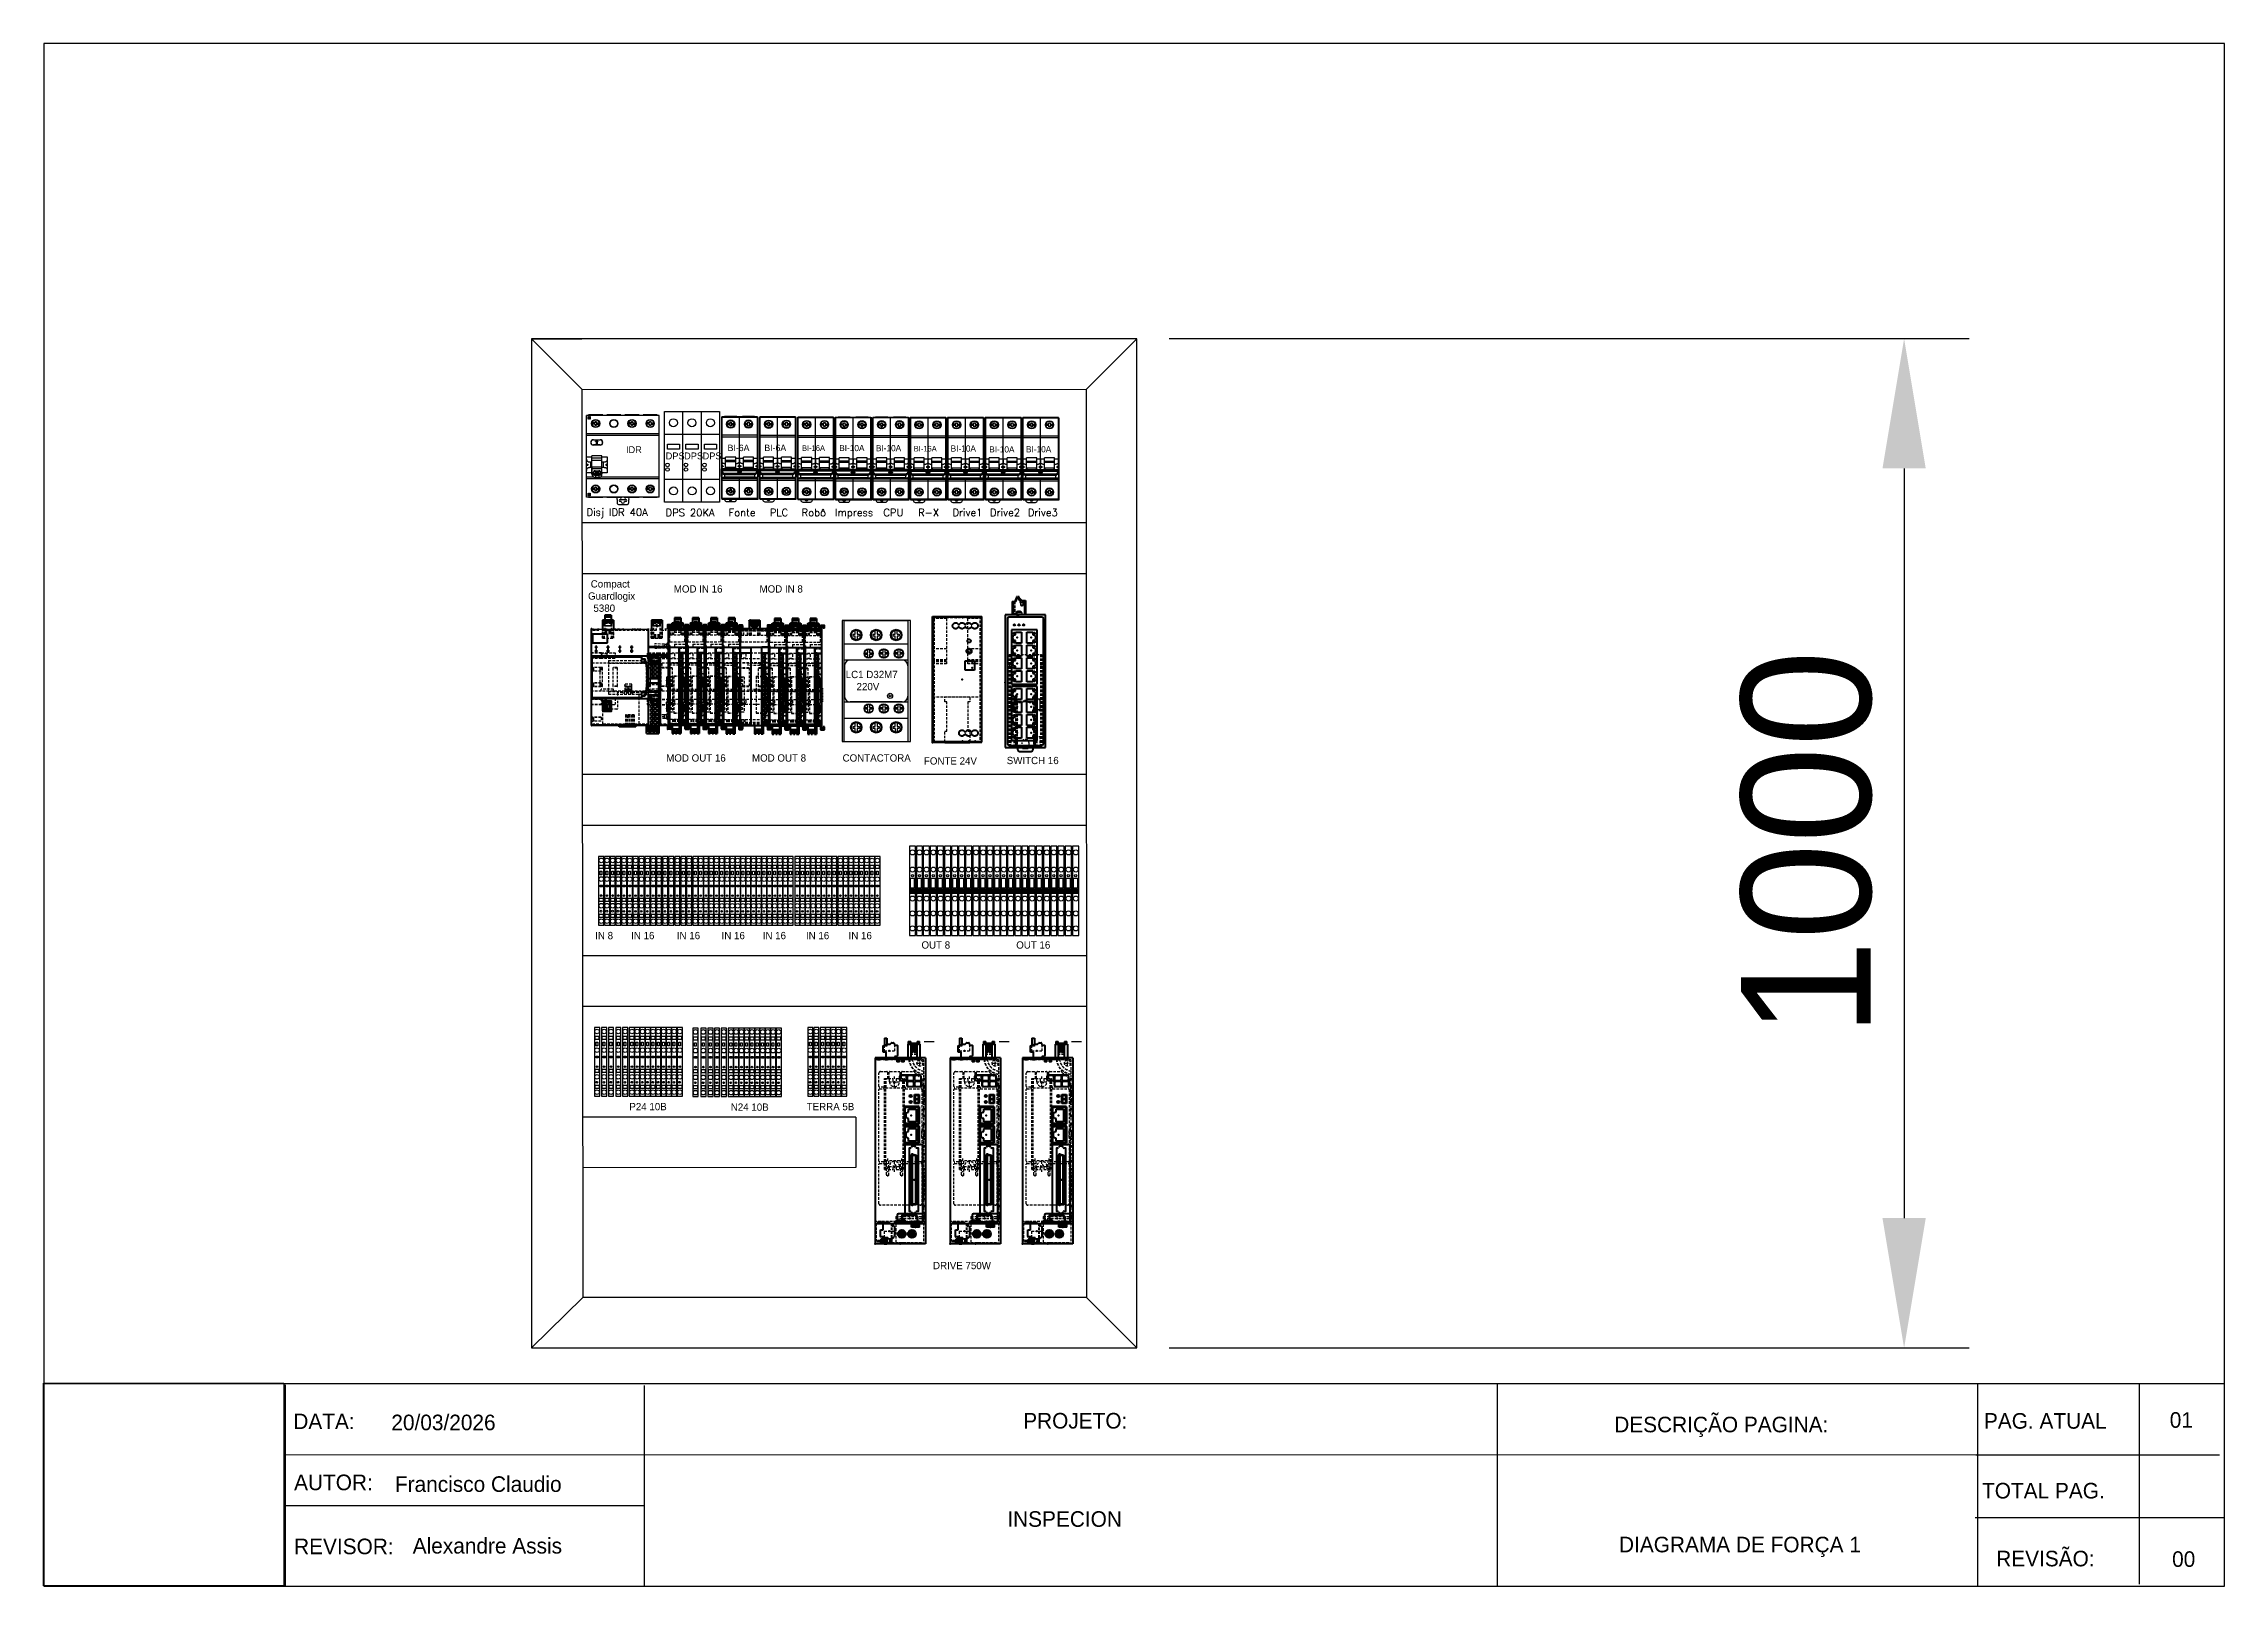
# Model space of a CAD drawing. Extents: x -891 to 6596, y -1 to 298.
# Drawn here: x -458.6 to -38.5, y -0.8 to 296.3 of the extents above; entities that cross this region are included whole.
import ezdxf

# ---------------------------------------------------------------- set-up
doc = ezdxf.new("R2010")
doc.units = 0
doc.header["$MEASUREMENT"] = 0
doc.linetypes.add('Center', pattern=[1.5, 0.45, -0.5, 0.05, -0.5])
doc.linetypes.add('DASHED', pattern=[0.75, 0.5, -0.25])
doc.layers.add('00_COMPONENTS_1', color=7, linetype='Continuous')
for name, color, linetype, lineweight in [('2d ConnectionPoints', 7, 'Continuous', 50), ('AM_0', 7, 'Continuous', 50), ('AM_4', 3, 'Continuous', 25), ('AM_7', 7, 'Center', 25), ('AM_9', 6, 'DASHED', 25)]:
    doc.layers.add(name, color=color, linetype=linetype, lineweight=lineweight)
doc.styles.add('SIMPLEX', font='simplex')
doc.dimstyles.get("Standard").update_dxf_attribs({"dimtxt": 0.18, "dimasz": 0.18, "dimexe": 0.18, "dimexo": 0.0625, "dimgap": 0.09, "dimtad": 0, "dimtih": 1, "dimtoh": 1, "dimdec": 4, "dimzin": 0, "dimdsep": 46, "dimtxsty": 'Standard', "dimcen": 0.09, "dimadec": 0, "dimazin": 0, "dimtfac": 1, "dimtdec": 4, "dimtofl": 0, "dimtmove": 0, "dimatfit": 3, "dimfxl": 1, "dimtolj": 1, "dimtzin": 0, "dimarcsym": 0})
picture_1 = doc.add_image_def('image1.png', size_in_pixel=(222, 187))

msp = doc.modelspace()

# ---------------------------------------------------------------- texts
for s, p in [('DATA:', (-410.473, 29.522)), ('20/03/2026', (-391.592, 29.308)), ('PROJETO:', (-269.896, 29.639)), ('DESCRIÇÃO PAGINA:', (-156.059, 28.91)), ('PAG. ATUAL', (-84.854, 29.606)), ('01', (-49.064, 29.787)), ('AUTOR:', (-410.326, 17.764)), ('Francisco Claudio', (-390.907, 17.436)), ('TOTAL PAG.', (-85.217, 16.17)), ('INSPECION', (-272.957, 10.713)), ('REVISOR:', (-410.326, 5.436)), ('Alexandre Assis', (-387.48, 5.564)), ('DIAGRAMA DE FORÇA 1', (-155.142, 5.802)), ('REVISÃO:', (-82.492, 3.098)), ('00', (-48.612, 2.994))]:
    msp.add_text(s, height=3).set_placement(p)
at = {"char_height": 1.3257, "attachment_point": 1}
for s, insert in [('IDR', (-346.4, 218.778)), ('DPS', (-338.755, 217.584)), ('DPS', (-335.198, 217.584)), ('DPS', (-331.642, 217.584))]:
    msp.add_mtext_dynamic_manual_height_columns(s, width=0.00375, gutter_width=6.629, heights=[0], dxfattribs=dict(at, insert=insert))
at = {"color": 40, "true_color": 0xf8d731, "attachment_point": 1}
for s, width, gutter_width, insert, char_height in [('BI-6A', 4.07038, 6.275, (-326.824, 219.099), 1.2549), ('BI-6A', 4.07038, 6.275, (-319.744, 219.099), 1.2549), ('BI-16A', 3.51583, 5.42, (-312.506, 218.966), 1.084), ('BI-10A', 3.85997, 5.95, (-305.331, 219.03), 1.1901), ('BI-10A', 3.85997, 5.95, (-298.265, 219.012), 1.1901), ('BI-16A', 3.51583, 5.42, (-290.98, 218.858), 1.084), ('BI-10A', 3.85997, 5.95, (-283.864, 218.943), 1.1901), ('BI-10A', 3.85997, 5.95, (-276.44, 218.77), 1.1901), ('BI-10A', 3.85997, 5.95, (-269.36, 218.805), 1.1901), ('  Compact \\P Guardlogix\\P   5380 ', 15.03752, 7.013, (-354.235, 192.982), 1.40268), (' MOD IN 16  ', 15.03752, 7.013, (-337.717, 192.011), 1.40268), (' MOD IN 8  ', 15.03752, 7.013, (-321.199, 192.011), 1.40268), ('LC1 D32M7\\P    220V', 12.50715, 7.013, (-304.078, 175.537), 1.4027), (' MOD OUT 16  ', 15.03752, 7.013, (-339.174, 159.46), 1.40268), (' MOD OUT 8  ', 15.03752, 7.013, (-322.656, 159.46), 1.40268), ('CONTACTORA', 12.50715, 7.013, (-304.681, 159.46), 1.4027), (' FONTE 24V  ', 15.03752, 7.013, (-289.542, 158.888), 1.40268), (' SWITCH 16  ', 15.03752, 7.013, (-273.588, 158.975), 1.40268), ('IN 8  ', 6.54932, 7.013, (-352.331, 125.264), 1.4027), ('IN 16  ', 6.54932, 7.013, (-345.409, 125.264), 1.4027), ('IN 16  ', 6.54932, 7.013, (-336.61, 125.264), 1.4027), ('IN 16  ', 6.54932, 7.013, (-327.987, 125.264), 1.4027), ('IN 16  ', 6.54932, 7.013, (-320.068, 125.264), 1.4027), ('IN 16  ', 6.54932, 7.013, (-311.739, 125.264), 1.4027), ('IN 16  ', 6.54932, 7.013, (-303.526, 125.264), 1.4027), ('OUT 8  ', 10.22894, 7.013, (-289.492, 123.45), 1.4027), ('OUT 16  ', 10.22894, 7.013, (-271.241, 123.45), 1.4027), ('P24 10B  ', 10.22894, 7.013, (-345.751, 92.319), 1.4027), ('N24 10B  ', 10.22894, 7.013, (-326.212, 92.231), 1.4027), ('TERRA 5B  ', 11.90783, 7.013, (-311.596, 92.319), 1.4027), ('DRIVE 750W ', 14.18486, 7.013, (-287.267, 61.72), 1.40268)]:
    msp.add_mtext_dynamic_manual_height_columns(s, width=width, gutter_width=gutter_width, heights=[0], dxfattribs=dict(at, insert=insert, char_height=char_height))
at = {"color": 40, "true_color": 0xf8d731, "attachment_point": 1, "style": 'SIMPLEX'}
for s, width, heights, insert, char_height in [('Disj IDR 40A', 14.3744, [0], (-353.997, 206.787), 1.40268), ('DPS 20KA', 10.88377, [0], (-338.772, 206.709), 1.4027), ('Fonte', 6.09663, [2.684], (-326.634, 206.725), 1.4027), ('PLC', 6.09663, [0], (-318.698, 206.725), 1.4027), ('Robô', 6.09663, [0], (-312.568, 206.725), 1.4027), ('Impress', 6.09663, [0], (-306.146, 206.725), 1.4027), (' CPU', 6.09663, [0], (-297.786, 206.725), 1.4027), (' R-X', 6.09663, [0], (-291.09, 206.725), 1.4027), ('Drive1', 6.09663, [0], (-283.527, 206.725), 1.4027), ('Drive2', 6.09663, [0], (-276.287, 206.725), 1.4027), ('Drive3', 6.09663, [0], (-269.018, 206.725), 1.4027)]:
    msp.add_mtext_dynamic_manual_height_columns(s, width=width, gutter_width=7.013, heights=heights, dxfattribs=dict(at, insert=insert, char_height=char_height))

# ---------------------------------------------------------------- blocks, each defined once
blk = doc.blocks.new('*D12')
at = {"color": 0, "lineweight": -2, "transparency": 16777216}
for p, q in [((-241.78, 239.5), (-87.73, 239.5)), ((-100.23, 214.5), (-100.23, 70.17)), ((-241.78, 45.17), (-87.73, 45.17))]:
    blk.add_line(p, q, dxfattribs=at)
at = {"color": 0, "lineweight": 18, "transparency": 16777216}
for points in [[(-104.4, 214.5), (-96.06, 214.5), (-100.23, 239.5)], [(-104.4, 70.17), (-96.06, 70.17), (-100.23, 45.17)]]:
    blk.add_solid(points, dxfattribs=at)
at = {"layer": 'Defpoints', "color": 0, "lineweight": 18, "transparency": 16777216}
for p in [(-248.03, 239.5), (-248.03, 45.17), (-100.23, 45.17)]:
    blk.add_point(p, dxfattribs=at)
at = {"color": 0, "transparency": 16777216, "insert": (-118.98, 142.33), "char_height": 25, "attachment_point": 5, "rotation": 90}
blk.add_mtext('1000', dxfattribs=at)

# ---------------------------------------------------------------- dimensions: what is measured, and where the dimension line sits
dim = msp.add_linear_dim(base=(-100.229, 45.166), p1=(-248.032, 239.496), p2=(-248.032, 45.166), angle=90, text='1000', dimstyle='Standard', override={"dimscale": 10, "dimtxt": 2.5, "dimasz": 2.5, "dimexe": 1.25, "dimexo": 0.625, "dimgap": 0.625, "dimtad": 1, "dimtih": 0, "dimtoh": 0, "dimdec": 2, "dimzin": 8, "dimdsep": 44, "dimcen": 2.5, "dimtdec": 2, "dimtofl": 1, "dimtolj": 0, "dimtzin": 8})
dim.commit()
dim.dimension.update_dxf_attribs({"geometry": '*D12', "text_midpoint": (-118.979, 142.331)})

# ---------------------------------------------------------------- linework, layer by layer
for p, q in [((-38.544, 296.31), (-458.544, 296.31)), ((-458.544, 296.31), (-458.544, -0.69)), ((-38.544, -0.69), (-38.544, 296.31)), ((-364.63, 239.496), (-354.913, 239.496)), ((-364.63, 239.496), (-354.913, 239.496)), ((-248.032, 239.496), (-257.748, 239.496)), ((-248.032, 239.496), (-257.748, 239.496)), ((-354.903, 229.779), (-354.899, 225.893)), ((-338.988, 208), (-338.988, 225.49)), ((-338.988, 225.49), (-335.49, 225.49)), ((-335.49, 225.49), (-335.49, 208)), ((-335.432, 208), (-335.432, 225.49)), ((-335.432, 225.49), (-331.934, 225.49)), ((-331.934, 225.49), (-331.934, 208)), ((-331.875, 208), (-331.875, 225.49)), ((-331.875, 225.49), (-328.377, 225.49)), ((-328.377, 225.49), (-328.377, 208)), ((-338.988, 221.118), (-335.49, 221.118)), ((-338.405, 218.203), (-338.405, 219.174)), ((-338.405, 219.174), (-337.239, 219.174)), ((-337.239, 219.174), (-336.073, 219.174)), ((-336.073, 219.174), (-336.073, 218.203)), ((-335.432, 221.118), (-331.934, 221.118)), ((-334.849, 218.203), (-334.849, 219.174)), ((-334.849, 219.174), (-333.683, 219.174)), ((-333.683, 219.174), (-332.517, 219.174)), ((-332.517, 219.174), (-332.517, 218.203)), ((-331.875, 221.118), (-328.377, 221.118)), ((-331.292, 218.203), (-331.292, 219.174)), ((-331.292, 219.174), (-330.126, 219.174)), ((-330.126, 219.174), (-328.96, 219.174)), ((-328.96, 219.174), (-328.96, 218.203)), ((-336.073, 218.203), (-338.405, 218.203)), ((-332.517, 218.203), (-334.849, 218.203)), ((-328.96, 218.203), (-331.292, 218.203)), ((-335.49, 212.373), (-338.988, 212.373)), ((-331.934, 212.373), (-335.432, 212.373)), ((-328.377, 212.373), (-331.875, 212.373)), ((-335.49, 208), (-338.988, 208)), ((-331.934, 208), (-335.432, 208)), ((-328.377, 208), (-331.875, 208)), ((-287.028, 104.108), (-288.971, 104.108)), ((-272.575, 104.108), (-274.519, 104.108)), ((-258.639, 104.108), (-260.582, 104.108)), ((-248.032, 45.166), (-248.032, 54.882)), ((-411.994, -0.57), (-411.995, 38.071)), ((-342.813, -0.758), (-342.822, 37.912)), ((-178.544, -0.69), (-178.557, 38.144)), ((-54.892, -0.357), (-54.916, 38.369)), ((-458.544, -0.69), (-38.544, -0.69))]:
    msp.add_line(p, q)
at = {"color": 40, "true_color": 0xf8d731}
for p, q in [((-354.903, 229.779), (-364.63, 239.496)), ((-257.748, 229.686), (-248.032, 239.496)), ((-354.903, 229.779), (-354.713, 54.877)), ((-354.903, 229.779), (-257.748, 229.686)), ((-257.748, 229.686), (-257.734, 54.882)), ((-302.103, 89.605), (-302.103, 79.888)), ((-302.103, 79.888), (-354.74, 79.835)), ((-354.713, 54.877), (-364.63, 45.166)), ((-257.734, 54.882), (-354.713, 54.877)), ((-257.734, 54.882), (-248.032, 45.166))]:
    msp.add_line(p, q, dxfattribs=at)
at = {"color": 7, "linetype": 'Continuous'}
for p, q in [((-353.986, 208.993), (-353.986, 224.734)), ((-339.994, 224.734), (-353.986, 224.734)), ((-353.694, 223.987), (-353.694, 224.501)), ((-353.694, 224.501), (-353.604, 224.501)), ((-353.6, 223.987), (-353.694, 223.987)), ((-353.604, 224.501), (-353.371, 224.148)), ((-353.6, 224.336), (-353.6, 223.987)), ((-353.373, 223.987), (-353.6, 224.336)), ((-353.594, 224.831), (-353.594, 224.734)), ((-350.883, 224.831), (-353.594, 224.831)), ((-353.279, 223.987), (-353.373, 223.987)), ((-353.371, 224.148), (-353.371, 224.501)), ((-353.371, 224.501), (-353.279, 224.501)), ((-353.279, 224.501), (-353.279, 223.987)), ((-352.353, 223.276), (-352.917, 223.276)), ((-352.353, 223.043), (-352.917, 223.043)), ((-352.353, 223.276), (-352.353, 223.549)), ((-352.353, 223.549), (-352.12, 223.549)), ((-352.353, 222.771), (-352.353, 223.043)), ((-352.12, 222.771), (-352.353, 222.771)), ((-352.12, 223.549), (-352.12, 223.276)), ((-352.12, 223.276), (-351.557, 223.276)), ((-352.12, 223.043), (-352.12, 222.771)), ((-352.12, 223.043), (-351.557, 223.043)), ((-350.883, 224.831), (-350.883, 224.734)), ((-350.096, 224.831), (-350.096, 224.734)), ((-347.385, 224.831), (-350.096, 224.831)), ((-347.385, 224.831), (-347.385, 224.734)), ((-346.598, 224.831), (-346.598, 224.734)), ((-343.887, 224.831), (-346.598, 224.831)), ((-345.358, 223.276), (-345.921, 223.276)), ((-345.358, 223.043), (-345.921, 223.043)), ((-345.358, 223.276), (-345.358, 223.549)), ((-345.358, 223.549), (-345.124, 223.549)), ((-345.358, 222.771), (-345.358, 223.043)), ((-345.124, 222.771), (-345.358, 222.771)), ((-345.124, 223.549), (-345.124, 223.276)), ((-345.124, 223.276), (-344.561, 223.276)), ((-345.124, 223.043), (-345.124, 222.771)), ((-345.124, 223.043), (-344.561, 223.043)), ((-343.887, 224.831), (-343.887, 224.734)), ((-343.1, 224.831), (-343.1, 224.734)), ((-340.39, 224.831), (-343.1, 224.831)), ((-341.86, 223.276), (-342.423, 223.276)), ((-341.86, 223.043), (-342.423, 223.043)), ((-341.86, 223.276), (-341.86, 223.549)), ((-341.86, 223.549), (-341.626, 223.549)), ((-341.86, 222.771), (-341.86, 223.043)), ((-341.626, 222.771), (-341.86, 222.771)), ((-341.626, 223.549), (-341.626, 223.276)), ((-341.626, 223.276), (-341.063, 223.276)), ((-341.626, 223.043), (-341.626, 222.771)), ((-341.626, 223.043), (-341.063, 223.043)), ((-340.39, 224.831), (-340.39, 224.734)), ((-339.994, 208.993), (-339.994, 224.734)), ((-327.965, 214.411), (-327.965, 224.447)), ((-321.085, 224.447), (-327.965, 224.447)), ((-327.43, 224.544), (-327.43, 224.447)), ((-327.43, 224.544), (-325.059, 224.544)), ((-326.361, 223.165), (-326.935, 223.165)), ((-326.361, 222.931), (-326.935, 222.931)), ((-326.361, 223.165), (-326.361, 223.437)), ((-326.361, 223.437), (-326.128, 223.437)), ((-326.361, 222.659), (-326.361, 222.931)), ((-326.128, 222.659), (-326.361, 222.659)), ((-326.128, 223.437), (-326.128, 223.165)), ((-326.128, 223.165), (-325.555, 223.165)), ((-326.128, 222.931), (-326.128, 222.659)), ((-326.128, 222.931), (-325.555, 222.931)), ((-325.059, 224.544), (-325.059, 224.447)), ((-324.525, 214.411), (-324.525, 224.447)), ((-323.99, 224.544), (-323.99, 224.447)), ((-323.99, 224.544), (-321.62, 224.544)), ((-322.922, 223.165), (-323.495, 223.165)), ((-322.922, 222.931), (-323.495, 222.931)), ((-322.922, 223.165), (-322.922, 223.437)), ((-322.922, 223.437), (-322.688, 223.437)), ((-322.922, 222.659), (-322.922, 222.931)), ((-322.688, 222.659), (-322.922, 222.659)), ((-322.688, 223.437), (-322.688, 223.165)), ((-322.688, 223.165), (-322.115, 223.165)), ((-322.688, 222.931), (-322.688, 222.659)), ((-322.688, 222.931), (-322.115, 222.931)), ((-321.62, 224.544), (-321.62, 224.447)), ((-321.085, 214.411), (-321.085, 224.447)), ((-320.651, 214.388), (-320.651, 224.425)), ((-313.772, 224.425), (-320.651, 224.425)), ((-320.117, 224.522), (-320.117, 224.425)), ((-320.117, 224.522), (-317.746, 224.522)), ((-319.048, 223.142), (-319.621, 223.142)), ((-319.048, 222.909), (-319.621, 222.909)), ((-319.048, 223.142), (-319.048, 223.414)), ((-319.048, 223.414), (-318.815, 223.414)), ((-319.048, 222.637), (-319.048, 222.909)), ((-318.815, 222.637), (-319.048, 222.637)), ((-318.815, 223.414), (-318.815, 223.142)), ((-318.815, 223.142), (-318.242, 223.142)), ((-318.815, 222.909), (-318.815, 222.637)), ((-318.815, 222.909), (-318.242, 222.909)), ((-317.746, 224.522), (-317.746, 224.425)), ((-317.212, 214.388), (-317.212, 224.425)), ((-316.677, 224.522), (-316.677, 224.425)), ((-316.677, 224.522), (-314.306, 224.522)), ((-315.608, 223.142), (-316.182, 223.142)), ((-315.608, 222.909), (-316.182, 222.909)), ((-315.608, 223.142), (-315.608, 223.414)), ((-315.608, 223.414), (-315.375, 223.414)), ((-315.608, 222.637), (-315.608, 222.909)), ((-315.375, 222.637), (-315.608, 222.637)), ((-315.375, 223.414), (-315.375, 223.142)), ((-315.375, 223.142), (-314.802, 223.142)), ((-315.375, 222.909), (-315.375, 222.637)), ((-315.375, 222.909), (-314.802, 222.909)), ((-314.306, 224.522), (-314.306, 224.425)), ((-313.772, 214.388), (-313.772, 224.425)), ((-313.33, 214.327), (-313.33, 224.363)), ((-306.451, 224.363), (-313.33, 224.363)), ((-312.795, 224.46), (-312.795, 224.363)), ((-312.795, 224.46), (-310.425, 224.46)), ((-311.727, 223.081), (-312.3, 223.081)), ((-311.727, 222.848), (-312.3, 222.848)), ((-311.727, 223.081), (-311.727, 223.353)), ((-311.727, 223.353), (-311.493, 223.353)), ((-311.727, 222.575), (-311.727, 222.848)), ((-311.493, 223.353), (-311.493, 223.081)), ((-311.493, 223.081), (-310.92, 223.081)), ((-311.493, 222.848), (-311.493, 222.575)), ((-311.493, 222.848), (-310.92, 222.848)), ((-310.425, 224.46), (-310.425, 224.363)), ((-309.89, 214.327), (-309.89, 224.363)), ((-309.356, 224.46), (-309.356, 224.363)), ((-309.356, 224.46), (-306.985, 224.46)), ((-308.287, 223.081), (-308.86, 223.081)), ((-308.287, 222.848), (-308.86, 222.848)), ((-308.287, 223.081), (-308.287, 223.353)), ((-308.287, 223.353), (-308.054, 223.353)), ((-308.287, 222.575), (-308.287, 222.848)), ((-308.054, 223.353), (-308.054, 223.081)), ((-308.054, 223.081), (-307.481, 223.081)), ((-308.054, 222.848), (-308.054, 222.575)), ((-308.054, 222.848), (-307.481, 222.848)), ((-306.985, 224.46), (-306.985, 224.363)), ((-306.451, 214.327), (-306.451, 224.363)), ((-306.1, 214.296), (-306.1, 224.333)), ((-299.221, 224.333), (-306.1, 224.333)), ((-305.566, 224.43), (-305.566, 224.333)), ((-305.566, 224.43), (-303.195, 224.43)), ((-304.497, 223.05), (-305.07, 223.05)), ((-304.497, 222.817), (-305.07, 222.817)), ((-304.497, 223.05), (-304.497, 223.322)), ((-304.497, 223.322), (-304.264, 223.322)), ((-304.497, 222.545), (-304.497, 222.817)), ((-304.264, 223.322), (-304.264, 223.05)), ((-304.264, 223.05), (-303.691, 223.05)), ((-304.264, 222.817), (-304.264, 222.545)), ((-304.264, 222.817), (-303.691, 222.817)), ((-303.195, 224.43), (-303.195, 224.333)), ((-302.661, 214.296), (-302.661, 224.333)), ((-302.126, 224.43), (-302.126, 224.333)), ((-302.126, 224.43), (-299.756, 224.43)), ((-301.058, 223.05), (-301.631, 223.05)), ((-301.058, 222.817), (-301.631, 222.817)), ((-301.058, 223.05), (-301.058, 223.322)), ((-301.058, 223.322), (-300.824, 223.322)), ((-301.058, 222.545), (-301.058, 222.817)), ((-300.824, 223.322), (-300.824, 223.05)), ((-300.824, 223.05), (-300.251, 223.05)), ((-300.824, 222.817), (-300.824, 222.545)), ((-300.824, 222.817), (-300.251, 222.817)), ((-299.756, 224.43), (-299.756, 224.333)), ((-299.221, 214.296), (-299.221, 224.333)), ((-298.871, 214.296), (-298.871, 224.333)), ((-291.992, 224.333), (-298.871, 224.333)), ((-298.336, 224.43), (-298.336, 224.333)), ((-298.336, 224.43), (-295.966, 224.43)), ((-297.268, 223.05), (-297.841, 223.05)), ((-297.268, 222.817), (-297.841, 222.817)), ((-297.268, 223.05), (-297.268, 223.322)), ((-297.268, 223.322), (-297.034, 223.322)), ((-297.268, 222.545), (-297.268, 222.817)), ((-297.034, 223.322), (-297.034, 223.05)), ((-297.034, 223.05), (-296.461, 223.05)), ((-297.034, 222.817), (-297.034, 222.545)), ((-297.034, 222.817), (-296.461, 222.817)), ((-295.966, 224.43), (-295.966, 224.333)), ((-295.431, 214.296), (-295.431, 224.333)), ((-294.897, 224.43), (-294.897, 224.333)), ((-294.897, 224.43), (-292.526, 224.43)), ((-293.828, 223.05), (-294.401, 223.05)), ((-293.828, 222.817), (-294.401, 222.817)), ((-293.828, 223.05), (-293.828, 223.322)), ((-293.828, 223.322), (-293.595, 223.322)), ((-293.828, 222.545), (-293.828, 222.817)), ((-293.595, 223.322), (-293.595, 223.05)), ((-293.595, 223.05), (-293.022, 223.05)), ((-293.595, 222.817), (-293.595, 222.545)), ((-293.595, 222.817), (-293.022, 222.817)), ((-292.526, 224.43), (-292.526, 224.333)), ((-291.992, 214.296), (-291.992, 224.333)), ((-291.672, 214.266), (-291.672, 224.302)), ((-284.793, 224.302), (-291.672, 224.302)), ((-291.138, 224.399), (-291.138, 224.302)), ((-291.138, 224.399), (-288.767, 224.399)), ((-290.069, 223.02), (-290.642, 223.02)), ((-290.069, 222.786), (-290.642, 222.786)), ((-290.069, 223.02), (-290.069, 223.292)), ((-290.069, 223.292), (-289.836, 223.292)), ((-290.069, 222.514), (-290.069, 222.786)), ((-289.836, 223.292), (-289.836, 223.02)), ((-289.836, 223.02), (-289.262, 223.02)), ((-289.836, 222.786), (-289.836, 222.514)), ((-289.836, 222.786), (-289.262, 222.786)), ((-288.767, 224.399), (-288.767, 224.302)), ((-288.232, 214.266), (-288.232, 224.302)), ((-287.698, 224.399), (-287.698, 224.302)), ((-287.698, 224.399), (-285.327, 224.399)), ((-286.629, 223.02), (-287.202, 223.02)), ((-286.629, 222.786), (-287.202, 222.786)), ((-286.629, 223.02), (-286.629, 223.292)), ((-286.629, 223.292), (-286.396, 223.292)), ((-286.629, 222.514), (-286.629, 222.786)), ((-286.396, 223.292), (-286.396, 223.02)), ((-286.396, 223.02), (-285.823, 223.02)), ((-286.396, 222.786), (-286.396, 222.514)), ((-286.396, 222.786), (-285.823, 222.786)), ((-285.327, 224.399), (-285.327, 224.302)), ((-284.793, 214.266), (-284.793, 224.302)), ((-284.451, 214.266), (-284.451, 224.302)), ((-277.572, 224.302), (-284.451, 224.302)), ((-283.917, 224.399), (-283.917, 224.302)), ((-283.917, 224.399), (-281.546, 224.399)), ((-282.848, 223.02), (-283.421, 223.02)), ((-282.848, 222.786), (-283.421, 222.786)), ((-282.848, 223.02), (-282.848, 223.292)), ((-282.848, 223.292), (-282.615, 223.292)), ((-282.848, 222.514), (-282.848, 222.786)), ((-282.615, 223.292), (-282.615, 223.02)), ((-282.615, 223.02), (-282.042, 223.02)), ((-282.615, 222.786), (-282.615, 222.514)), ((-282.615, 222.786), (-282.042, 222.786)), ((-281.546, 224.399), (-281.546, 224.302)), ((-281.012, 214.266), (-281.012, 224.302)), ((-280.477, 224.399), (-280.477, 224.302)), ((-280.477, 224.399), (-278.106, 224.399)), ((-279.408, 223.02), (-279.981, 223.02)), ((-279.408, 222.786), (-279.981, 222.786)), ((-279.408, 223.02), (-279.408, 223.292)), ((-279.408, 223.292), (-279.175, 223.292)), ((-279.408, 222.514), (-279.408, 222.786)), ((-279.175, 223.292), (-279.175, 223.02)), ((-279.175, 223.02), (-278.602, 223.02)), ((-279.175, 222.786), (-279.175, 222.514)), ((-279.175, 222.786), (-278.602, 222.786)), ((-278.106, 224.399), (-278.106, 224.302)), ((-277.572, 214.266), (-277.572, 224.302)), ((-277.191, 214.266), (-277.191, 224.302)), ((-270.312, 224.302), (-277.191, 224.302)), ((-276.657, 224.399), (-276.657, 224.302)), ((-276.657, 224.399), (-274.286, 224.399)), ((-275.588, 223.02), (-276.161, 223.02)), ((-275.588, 222.786), (-276.161, 222.786)), ((-275.588, 223.02), (-275.588, 223.292)), ((-275.588, 223.292), (-275.355, 223.292)), ((-275.588, 222.514), (-275.588, 222.786)), ((-275.355, 223.292), (-275.355, 223.02)), ((-275.355, 223.02), (-274.781, 223.02)), ((-275.355, 222.786), (-275.355, 222.514)), ((-275.355, 222.786), (-274.781, 222.786)), ((-274.286, 224.399), (-274.286, 224.302)), ((-273.751, 214.266), (-273.751, 224.302)), ((-273.217, 224.399), (-273.217, 224.302)), ((-273.217, 224.399), (-270.846, 224.399)), ((-272.148, 223.02), (-272.721, 223.02)), ((-272.148, 222.786), (-272.721, 222.786)), ((-272.148, 223.02), (-272.148, 223.292)), ((-272.148, 223.292), (-271.915, 223.292)), ((-272.148, 222.514), (-272.148, 222.786)), ((-271.915, 223.292), (-271.915, 223.02)), ((-271.915, 223.02), (-271.342, 223.02)), ((-271.915, 222.786), (-271.915, 222.514)), ((-271.915, 222.786), (-271.342, 222.786)), ((-270.846, 224.399), (-270.846, 224.302)), ((-270.312, 214.266), (-270.312, 224.302)), ((-269.991, 214.266), (-269.991, 224.302)), ((-263.112, 224.302), (-269.991, 224.302)), ((-269.457, 224.399), (-269.457, 224.302)), ((-269.457, 224.399), (-267.086, 224.399)), ((-268.388, 223.02), (-268.961, 223.02)), ((-268.388, 222.786), (-268.961, 222.786)), ((-268.388, 223.02), (-268.388, 223.292)), ((-268.388, 223.292), (-268.155, 223.292)), ((-268.388, 222.514), (-268.388, 222.786)), ((-268.155, 223.292), (-268.155, 223.02)), ((-268.155, 223.02), (-267.582, 223.02)), ((-268.155, 222.786), (-268.155, 222.514)), ((-268.155, 222.786), (-267.582, 222.786)), ((-267.086, 224.399), (-267.086, 224.302)), ((-266.552, 214.266), (-266.552, 224.302)), ((-266.017, 224.399), (-266.017, 224.302)), ((-266.017, 224.399), (-263.647, 224.399)), ((-264.949, 223.02), (-265.522, 223.02)), ((-264.949, 222.786), (-265.522, 222.786)), ((-264.949, 223.02), (-264.949, 223.292)), ((-264.949, 223.292), (-264.715, 223.292)), ((-264.949, 222.514), (-264.949, 222.786)), ((-264.715, 223.292), (-264.715, 223.02)), ((-264.715, 223.02), (-264.142, 223.02)), ((-264.715, 222.786), (-264.715, 222.514)), ((-264.715, 222.786), (-264.142, 222.786)), ((-263.647, 224.399), (-263.647, 224.302)), ((-263.112, 214.266), (-263.112, 224.302)), ((-353.986, 221.236), (-339.994, 221.236)), ((-339.994, 220.847), (-353.986, 220.847)), ((-352.674, 220.04), (-351.391, 220.04)), ((-352.674, 220.001), (-351.39, 220.001)), ((-351.39, 219.029), (-352.674, 219.029)), ((-351.391, 218.99), (-352.674, 218.99)), ((-352.246, 219.687), (-352.246, 219.772)), ((-352.246, 219.772), (-351.817, 219.772)), ((-352.083, 219.687), (-352.246, 219.687)), ((-352.083, 219.259), (-352.083, 219.687)), ((-351.981, 219.259), (-352.083, 219.259)), ((-351.981, 219.687), (-351.981, 219.259)), ((-351.817, 219.687), (-351.981, 219.687)), ((-351.817, 219.772), (-351.817, 219.687)), ((-327.965, 220.949), (-321.085, 220.949)), ((-321.085, 220.561), (-327.965, 220.561)), ((-320.651, 220.927), (-313.772, 220.927)), ((-313.772, 220.538), (-320.651, 220.538)), ((-313.33, 220.865), (-306.451, 220.865)), ((-306.451, 220.477), (-313.33, 220.477)), ((-311.493, 222.575), (-311.727, 222.575)), ((-308.054, 222.575), (-308.287, 222.575)), ((-306.1, 220.835), (-299.221, 220.835)), ((-299.221, 220.446), (-306.1, 220.446)), ((-304.264, 222.545), (-304.497, 222.545)), ((-300.824, 222.545), (-301.058, 222.545)), ((-298.871, 220.835), (-291.992, 220.835)), ((-291.992, 220.446), (-298.871, 220.446)), ((-297.034, 222.545), (-297.268, 222.545)), ((-293.595, 222.545), (-293.828, 222.545)), ((-291.672, 220.804), (-284.793, 220.804)), ((-284.793, 220.415), (-291.672, 220.415)), ((-289.836, 222.514), (-290.069, 222.514)), ((-286.396, 222.514), (-286.629, 222.514)), ((-284.451, 220.804), (-277.572, 220.804)), ((-277.572, 220.415), (-284.451, 220.415)), ((-282.615, 222.514), (-282.848, 222.514)), ((-279.175, 222.514), (-279.408, 222.514)), ((-277.191, 220.804), (-270.312, 220.804)), ((-270.312, 220.415), (-277.191, 220.415)), ((-275.355, 222.514), (-275.588, 222.514)), ((-271.915, 222.514), (-272.148, 222.514)), ((-269.991, 220.804), (-263.112, 220.804)), ((-263.112, 220.415), (-269.991, 220.415)), ((-268.155, 222.514), (-268.388, 222.514)), ((-264.715, 222.514), (-264.949, 222.514)), ((-353.986, 216.769), (-352.966, 216.769)), ((-353.247, 215.701), (-353.247, 214.726)), ((-352.966, 215.701), (-353.247, 215.701)), ((-353.247, 214.726), (-352.966, 214.726)), ((-352.966, 213.459), (-352.966, 216.941)), ((-351.022, 216.941), (-352.966, 216.941)), ((-351.022, 216.462), (-352.966, 216.462)), ((-352.966, 216.121), (-351.022, 216.121)), ((-352.885, 213.216), (-352.885, 214.763)), ((-351.058, 214.763), (-352.885, 214.763)), ((-351.058, 214.457), (-352.885, 214.457)), ((-351.058, 213.216), (-351.058, 214.763)), ((-351.022, 213.459), (-351.022, 216.941)), ((-351.022, 216.769), (-350.002, 216.769)), ((-350.74, 215.701), (-351.022, 215.701)), ((-351.022, 214.726), (-350.74, 214.726)), ((-350.74, 214.726), (-350.74, 215.701)), ((-350.002, 216.769), (-350.002, 213.658)), ((-328.023, 212.937), (-328.023, 214.411)), ((-321.027, 214.411), (-328.023, 214.411)), ((-327.965, 216.482), (-327.216, 216.482)), ((-327.829, 213.908), (-327.829, 214.291)), ((-327.829, 214.291), (-321.221, 214.291)), ((-327.226, 214.439), (-327.226, 215.414)), ((-327.216, 215.414), (-327.226, 215.414)), ((-327.226, 214.439), (-327.216, 214.439)), ((-327.216, 214.411), (-327.216, 216.676)), ((-325.273, 216.676), (-327.216, 216.676)), ((-327.216, 216.071), (-325.273, 216.071)), ((-327.216, 215.832), (-325.273, 215.832)), ((-327.158, 214.701), (-327.158, 214.411)), ((-325.331, 214.701), (-327.158, 214.701)), ((-325.331, 214.411), (-325.331, 214.701)), ((-325.273, 214.411), (-325.273, 216.676)), ((-325.273, 216.482), (-323.777, 216.482)), ((-325.263, 215.414), (-325.273, 215.414)), ((-325.273, 214.439), (-325.263, 214.439)), ((-325.263, 214.439), (-325.263, 215.414)), ((-323.777, 215.414), (-323.786, 215.414)), ((-323.786, 214.439), (-323.786, 215.414)), ((-323.786, 214.439), (-323.777, 214.439)), ((-321.833, 216.676), (-323.777, 216.676)), ((-323.777, 214.411), (-323.777, 216.676)), ((-323.777, 216.071), (-321.833, 216.071)), ((-323.777, 215.832), (-321.833, 215.832)), ((-321.892, 214.701), (-323.718, 214.701)), ((-323.718, 214.701), (-323.718, 214.411)), ((-321.892, 214.411), (-321.892, 214.701)), ((-321.833, 214.411), (-321.833, 216.676)), ((-321.833, 216.482), (-321.085, 216.482)), ((-321.824, 215.414), (-321.833, 215.414)), ((-321.833, 214.439), (-321.824, 214.439)), ((-321.824, 214.439), (-321.824, 215.414)), ((-321.221, 214.291), (-321.221, 213.908)), ((-321.027, 212.937), (-321.027, 214.411)), ((-320.71, 212.914), (-320.71, 214.388)), ((-313.714, 214.388), (-320.71, 214.388)), ((-320.651, 216.46), (-319.903, 216.46)), ((-320.515, 213.885), (-320.515, 214.269)), ((-320.515, 214.269), (-313.908, 214.269)), ((-319.913, 214.417), (-319.913, 215.392)), ((-319.903, 215.392), (-319.913, 215.392)), ((-319.913, 214.417), (-319.903, 214.417)), ((-319.903, 214.388), (-319.903, 216.653)), ((-317.96, 216.653), (-319.903, 216.653)), ((-319.903, 216.049), (-317.96, 216.049)), ((-319.903, 215.809), (-317.96, 215.809)), ((-319.845, 214.679), (-319.845, 214.388)), ((-318.018, 214.679), (-319.845, 214.679)), ((-318.018, 214.388), (-318.018, 214.679)), ((-317.96, 214.388), (-317.96, 216.653)), ((-317.96, 216.46), (-316.464, 216.46)), ((-317.95, 215.392), (-317.96, 215.392)), ((-317.96, 214.417), (-317.95, 214.417)), ((-317.95, 214.417), (-317.95, 215.392)), ((-316.464, 215.392), (-316.473, 215.392)), ((-316.473, 214.417), (-316.473, 215.392)), ((-316.473, 214.417), (-316.464, 214.417)), ((-314.52, 216.653), (-316.464, 216.653)), ((-316.464, 214.388), (-316.464, 216.653)), ((-316.464, 216.049), (-314.52, 216.049)), ((-316.464, 215.809), (-314.52, 215.809)), ((-314.579, 214.679), (-316.405, 214.679)), ((-316.405, 214.679), (-316.405, 214.388)), ((-314.579, 214.388), (-314.579, 214.679)), ((-314.52, 214.388), (-314.52, 216.653)), ((-314.52, 216.46), (-313.772, 216.46)), ((-314.51, 215.392), (-314.52, 215.392)), ((-314.52, 214.417), (-314.51, 214.417)), ((-314.51, 214.417), (-314.51, 215.392)), ((-313.908, 214.269), (-313.908, 213.885)), ((-313.714, 212.914), (-313.714, 214.388)), ((-313.388, 212.853), (-313.388, 214.327)), ((-306.392, 214.327), (-313.388, 214.327)), ((-313.33, 216.398), (-312.582, 216.398)), ((-312.591, 214.355), (-312.591, 215.33)), ((-312.582, 215.33), (-312.591, 215.33)), ((-312.591, 214.355), (-312.582, 214.355)), ((-312.582, 214.327), (-312.582, 216.592)), ((-310.638, 216.592), (-312.582, 216.592)), ((-312.582, 215.987), (-310.638, 215.987)), ((-312.582, 215.748), (-310.638, 215.748)), ((-312.523, 214.618), (-312.523, 214.327)), ((-310.697, 214.618), (-312.523, 214.618)), ((-310.697, 214.327), (-310.697, 214.618)), ((-310.638, 214.327), (-310.638, 216.592)), ((-310.638, 216.398), (-309.142, 216.398)), ((-310.629, 215.33), (-310.638, 215.33)), ((-310.638, 214.355), (-310.629, 214.355)), ((-310.629, 214.355), (-310.629, 215.33)), ((-309.142, 215.33), (-309.152, 215.33)), ((-309.152, 214.355), (-309.152, 215.33)), ((-309.152, 214.355), (-309.142, 214.355)), ((-307.199, 216.592), (-309.142, 216.592)), ((-309.142, 214.327), (-309.142, 216.592)), ((-309.142, 215.987), (-307.199, 215.987)), ((-309.142, 215.748), (-307.199, 215.748)), ((-307.257, 214.618), (-309.084, 214.618)), ((-309.084, 214.618), (-309.084, 214.327)), ((-307.257, 214.327), (-307.257, 214.618)), ((-307.199, 214.327), (-307.199, 216.592)), ((-307.199, 216.398), (-306.451, 216.398)), ((-307.189, 215.33), (-307.199, 215.33)), ((-307.199, 214.355), (-307.189, 214.355)), ((-307.189, 214.355), (-307.189, 215.33)), ((-306.392, 212.853), (-306.392, 214.327)), ((-306.159, 212.822), (-306.159, 214.296)), ((-299.163, 214.296), (-306.159, 214.296)), ((-306.1, 216.368), (-305.352, 216.368)), ((-305.362, 214.325), (-305.362, 215.3)), ((-305.352, 215.3), (-305.362, 215.3)), ((-305.362, 214.325), (-305.352, 214.325)), ((-305.352, 214.296), (-305.352, 216.561)), ((-303.409, 216.561), (-305.352, 216.561)), ((-305.352, 215.957), (-303.409, 215.957)), ((-305.352, 215.718), (-303.409, 215.718)), ((-305.294, 214.587), (-305.294, 214.296)), ((-303.467, 214.587), (-305.294, 214.587)), ((-303.467, 214.296), (-303.467, 214.587)), ((-303.409, 214.296), (-303.409, 216.561)), ((-303.409, 216.368), (-301.913, 216.368)), ((-303.399, 215.3), (-303.409, 215.3)), ((-303.409, 214.325), (-303.399, 214.325)), ((-303.399, 214.325), (-303.399, 215.3)), ((-301.913, 215.3), (-301.922, 215.3)), ((-301.922, 214.325), (-301.922, 215.3)), ((-301.922, 214.325), (-301.913, 214.325)), ((-299.969, 216.561), (-301.913, 216.561)), ((-301.913, 214.296), (-301.913, 216.561)), ((-301.913, 215.957), (-299.969, 215.957)), ((-301.913, 215.718), (-299.969, 215.718)), ((-300.028, 214.587), (-301.854, 214.587)), ((-301.854, 214.587), (-301.854, 214.296)), ((-300.028, 214.296), (-300.028, 214.587)), ((-299.969, 214.296), (-299.969, 216.561)), ((-299.969, 216.368), (-299.221, 216.368)), ((-299.96, 215.3), (-299.969, 215.3)), ((-299.969, 214.325), (-299.96, 214.325)), ((-299.96, 214.325), (-299.96, 215.3)), ((-299.163, 212.822), (-299.163, 214.296)), ((-298.929, 212.822), (-298.929, 214.296)), ((-291.933, 214.296), (-298.929, 214.296)), ((-298.871, 216.368), (-298.123, 216.368)), ((-298.132, 214.325), (-298.132, 215.3)), ((-298.123, 215.3), (-298.132, 215.3)), ((-298.132, 214.325), (-298.123, 214.325)), ((-298.123, 214.296), (-298.123, 216.561)), ((-296.179, 216.561), (-298.123, 216.561)), ((-298.123, 215.957), (-296.179, 215.957)), ((-298.123, 215.718), (-296.179, 215.718)), ((-298.064, 214.587), (-298.064, 214.296)), ((-296.238, 214.587), (-298.064, 214.587)), ((-296.238, 214.296), (-296.238, 214.587)), ((-296.179, 214.296), (-296.179, 216.561)), ((-296.179, 216.368), (-294.683, 216.368)), ((-296.17, 215.3), (-296.179, 215.3)), ((-296.179, 214.325), (-296.17, 214.325)), ((-296.17, 214.325), (-296.17, 215.3)), ((-294.683, 215.3), (-294.693, 215.3)), ((-294.693, 214.325), (-294.693, 215.3)), ((-294.693, 214.325), (-294.683, 214.325)), ((-292.74, 216.561), (-294.683, 216.561)), ((-294.683, 214.296), (-294.683, 216.561)), ((-294.683, 215.957), (-292.74, 215.957)), ((-294.683, 215.718), (-292.74, 215.718)), ((-292.798, 214.587), (-294.625, 214.587)), ((-294.625, 214.587), (-294.625, 214.296)), ((-292.798, 214.296), (-292.798, 214.587)), ((-292.74, 214.296), (-292.74, 216.561)), ((-292.74, 216.368), (-291.992, 216.368)), ((-292.73, 215.3), (-292.74, 215.3)), ((-292.74, 214.325), (-292.73, 214.325)), ((-292.73, 214.325), (-292.73, 215.3)), ((-291.933, 212.822), (-291.933, 214.296)), ((-291.73, 212.792), (-291.73, 214.266)), ((-284.734, 214.266), (-291.73, 214.266)), ((-291.672, 216.337), (-290.924, 216.337)), ((-290.934, 214.294), (-290.934, 215.269)), ((-290.924, 215.269), (-290.934, 215.269)), ((-290.934, 214.294), (-290.924, 214.294)), ((-290.924, 214.266), (-290.924, 216.531)), ((-288.981, 216.531), (-290.924, 216.531)), ((-290.924, 215.926), (-288.981, 215.926)), ((-290.924, 215.687), (-288.981, 215.687)), ((-290.866, 214.556), (-290.866, 214.266)), ((-289.039, 214.556), (-290.866, 214.556)), ((-289.039, 214.266), (-289.039, 214.556)), ((-288.981, 214.266), (-288.981, 216.531)), ((-288.981, 216.337), (-287.484, 216.337)), ((-288.971, 215.269), (-288.981, 215.269)), ((-288.981, 214.294), (-288.971, 214.294)), ((-288.971, 214.294), (-288.971, 215.269)), ((-287.484, 215.269), (-287.494, 215.269)), ((-287.494, 214.294), (-287.494, 215.269)), ((-287.494, 214.294), (-287.484, 214.294)), ((-285.541, 216.531), (-287.484, 216.531)), ((-287.484, 214.266), (-287.484, 216.531)), ((-287.484, 215.926), (-285.541, 215.926)), ((-287.484, 215.687), (-285.541, 215.687)), ((-285.599, 214.556), (-287.426, 214.556)), ((-287.426, 214.556), (-287.426, 214.266)), ((-285.599, 214.266), (-285.599, 214.556)), ((-285.541, 214.266), (-285.541, 216.531)), ((-285.541, 216.337), (-284.793, 216.337)), ((-285.531, 215.269), (-285.541, 215.269)), ((-285.541, 214.294), (-285.531, 214.294)), ((-285.531, 214.294), (-285.531, 215.269)), ((-284.734, 212.792), (-284.734, 214.266)), ((-284.509, 212.792), (-284.509, 214.266)), ((-277.514, 214.266), (-284.509, 214.266)), ((-284.451, 216.337), (-283.703, 216.337)), ((-283.713, 214.294), (-283.713, 215.269)), ((-283.703, 215.269), (-283.713, 215.269)), ((-283.713, 214.294), (-283.703, 214.294)), ((-283.703, 214.266), (-283.703, 216.531)), ((-281.76, 216.531), (-283.703, 216.531)), ((-283.703, 215.926), (-281.76, 215.926)), ((-283.703, 215.687), (-281.76, 215.687)), ((-283.645, 214.556), (-283.645, 214.266)), ((-281.818, 214.556), (-283.645, 214.556)), ((-281.818, 214.266), (-281.818, 214.556)), ((-281.76, 214.266), (-281.76, 216.531)), ((-281.76, 216.337), (-280.263, 216.337)), ((-281.75, 215.269), (-281.76, 215.269)), ((-281.76, 214.294), (-281.75, 214.294)), ((-281.75, 214.294), (-281.75, 215.269)), ((-280.263, 215.269), (-280.273, 215.269)), ((-280.273, 214.294), (-280.273, 215.269)), ((-280.273, 214.294), (-280.263, 214.294)), ((-278.32, 216.531), (-280.263, 216.531)), ((-280.263, 214.266), (-280.263, 216.531)), ((-280.263, 215.926), (-278.32, 215.926)), ((-280.263, 215.687), (-278.32, 215.687)), ((-278.378, 214.556), (-280.205, 214.556)), ((-280.205, 214.556), (-280.205, 214.266)), ((-278.378, 214.266), (-278.378, 214.556)), ((-278.32, 214.266), (-278.32, 216.531)), ((-278.32, 216.337), (-277.572, 216.337)), ((-278.31, 215.269), (-278.32, 215.269)), ((-278.32, 214.294), (-278.31, 214.294)), ((-278.31, 214.294), (-278.31, 215.269)), ((-277.514, 212.792), (-277.514, 214.266)), ((-277.249, 212.792), (-277.249, 214.266)), ((-270.253, 214.266), (-277.249, 214.266)), ((-277.191, 216.337), (-276.443, 216.337)), ((-276.453, 214.294), (-276.453, 215.269)), ((-276.443, 215.269), (-276.453, 215.269)), ((-276.453, 214.294), (-276.443, 214.294)), ((-276.443, 214.266), (-276.443, 216.531)), ((-274.5, 216.531), (-276.443, 216.531)), ((-276.443, 215.926), (-274.5, 215.926)), ((-276.443, 215.687), (-274.5, 215.687)), ((-276.385, 214.556), (-276.385, 214.266)), ((-274.558, 214.556), (-276.385, 214.556)), ((-274.558, 214.266), (-274.558, 214.556)), ((-274.5, 214.266), (-274.5, 216.531)), ((-274.5, 216.337), (-273.003, 216.337)), ((-274.49, 215.269), (-274.5, 215.269)), ((-274.5, 214.294), (-274.49, 214.294)), ((-274.49, 214.294), (-274.49, 215.269)), ((-273.003, 215.269), (-273.013, 215.269)), ((-273.013, 214.294), (-273.013, 215.269)), ((-273.013, 214.294), (-273.003, 214.294)), ((-271.06, 216.531), (-273.003, 216.531)), ((-273.003, 214.266), (-273.003, 216.531)), ((-273.003, 215.926), (-271.06, 215.926)), ((-273.003, 215.687), (-271.06, 215.687)), ((-271.118, 214.556), (-272.945, 214.556)), ((-272.945, 214.556), (-272.945, 214.266)), ((-271.118, 214.266), (-271.118, 214.556)), ((-271.06, 214.266), (-271.06, 216.531)), ((-271.06, 216.337), (-270.312, 216.337)), ((-271.05, 215.269), (-271.06, 215.269)), ((-271.06, 214.294), (-271.05, 214.294)), ((-271.05, 214.294), (-271.05, 215.269)), ((-270.253, 212.792), (-270.253, 214.266)), ((-270.05, 212.792), (-270.05, 214.266)), ((-263.054, 214.266), (-270.05, 214.266)), ((-269.991, 216.337), (-269.243, 216.337)), ((-269.253, 214.294), (-269.253, 215.269)), ((-269.243, 215.269), (-269.253, 215.269)), ((-269.253, 214.294), (-269.243, 214.294)), ((-269.243, 214.266), (-269.243, 216.531)), ((-267.3, 216.531), (-269.243, 216.531)), ((-269.243, 215.926), (-267.3, 215.926)), ((-269.243, 215.687), (-267.3, 215.687)), ((-269.185, 214.556), (-269.185, 214.266)), ((-267.358, 214.556), (-269.185, 214.556)), ((-267.358, 214.266), (-267.358, 214.556)), ((-267.3, 214.266), (-267.3, 216.531)), ((-267.3, 216.337), (-265.804, 216.337)), ((-267.29, 215.269), (-267.3, 215.269)), ((-267.3, 214.294), (-267.29, 214.294)), ((-267.29, 214.294), (-267.29, 215.269)), ((-265.804, 215.269), (-265.813, 215.269)), ((-265.813, 214.294), (-265.813, 215.269)), ((-265.813, 214.294), (-265.804, 214.294)), ((-263.86, 216.531), (-265.804, 216.531)), ((-265.804, 214.266), (-265.804, 216.531)), ((-265.804, 215.926), (-263.86, 215.926)), ((-265.804, 215.687), (-263.86, 215.687)), ((-263.919, 214.556), (-265.745, 214.556)), ((-265.745, 214.556), (-265.745, 214.266)), ((-263.919, 214.266), (-263.919, 214.556)), ((-263.86, 214.266), (-263.86, 216.531)), ((-263.86, 216.337), (-263.112, 216.337)), ((-263.851, 215.269), (-263.86, 215.269)), ((-263.86, 214.294), (-263.851, 214.294)), ((-263.851, 214.294), (-263.851, 215.269)), ((-263.054, 212.792), (-263.054, 214.266)), ((-352.966, 213.658), (-353.986, 213.658)), ((-353.986, 212.88), (-352.681, 212.88)), ((-339.994, 212.491), (-353.986, 212.491)), ((-352.885, 214.195), (-352.966, 214.195)), ((-352.885, 213.459), (-352.966, 213.459)), ((-352.353, 210.684), (-352.917, 210.684)), ((-352.353, 210.451), (-352.917, 210.451)), ((-352.652, 213.6), (-352.652, 213.822)), ((-352.353, 210.684), (-352.353, 210.956)), ((-352.353, 210.956), (-352.12, 210.956)), ((-352.353, 210.179), (-352.353, 210.451)), ((-352.12, 210.179), (-352.353, 210.179)), ((-352.312, 214.08), (-352.312, 213.954)), ((-352.312, 214.08), (-351.631, 214.08)), ((-352.312, 213.954), (-351.631, 213.954)), ((-351.631, 213.341), (-352.312, 213.341)), ((-352.302, 213.164), (-352.302, 212.773)), ((-351.641, 213.164), (-352.302, 213.164)), ((-351.641, 212.773), (-352.302, 212.773)), ((-352.205, 213.522), (-352.205, 213.585)), ((-352.12, 210.956), (-352.12, 210.684)), ((-352.12, 210.684), (-351.557, 210.684)), ((-352.12, 210.451), (-352.12, 210.179)), ((-352.12, 210.451), (-351.557, 210.451)), ((-351.738, 213.522), (-351.738, 213.585)), ((-351.641, 213.164), (-351.641, 212.773)), ((-351.631, 213.954), (-351.631, 214.08)), ((-351.291, 213.822), (-351.291, 213.6)), ((-351.263, 212.88), (-339.994, 212.88)), ((-351.022, 214.195), (-351.058, 214.195)), ((-351.022, 213.459), (-351.058, 213.459)), ((-350.002, 213.658), (-351.022, 213.658)), ((-345.358, 210.684), (-345.921, 210.684)), ((-345.358, 210.451), (-345.921, 210.451)), ((-345.358, 210.956), (-345.124, 210.956)), ((-345.358, 210.684), (-345.358, 210.956)), ((-345.358, 210.179), (-345.358, 210.451)), ((-345.124, 210.179), (-345.358, 210.179)), ((-345.124, 210.956), (-345.124, 210.684)), ((-345.124, 210.684), (-344.561, 210.684)), ((-345.124, 210.451), (-344.561, 210.451)), ((-345.124, 210.451), (-345.124, 210.179)), ((-341.86, 210.684), (-342.423, 210.684)), ((-341.86, 210.451), (-342.423, 210.451)), ((-341.86, 210.956), (-341.626, 210.956)), ((-341.86, 210.684), (-341.86, 210.956)), ((-341.86, 210.179), (-341.86, 210.451)), ((-341.626, 210.179), (-341.86, 210.179)), ((-341.626, 210.956), (-341.626, 210.684)), ((-341.626, 210.684), (-341.063, 210.684)), ((-341.626, 210.451), (-341.063, 210.451)), ((-341.626, 210.451), (-341.626, 210.179)), ((-328.023, 213.932), (-327.829, 213.932)), ((-327.965, 208.706), (-327.965, 212.817)), ((-327.965, 212.593), (-321.085, 212.593)), ((-321.085, 212.204), (-327.965, 212.204)), ((-327.829, 214.138), (-321.221, 214.138)), ((-327.812, 212.782), (-327.683, 212.791)), ((-327.812, 212.782), (-321.238, 212.782)), ((-327.683, 213.426), (-321.367, 213.426)), ((-327.683, 212.791), (-321.367, 212.791)), ((-327.479, 213.604), (-321.571, 213.604)), ((-327.44, 213.288), (-327.44, 212.863)), ((-321.61, 213.288), (-327.44, 213.288)), ((-327.44, 212.863), (-321.61, 212.863)), ((-326.361, 210.222), (-326.935, 210.222)), ((-326.361, 210.494), (-326.128, 210.494)), ((-326.361, 210.222), (-326.361, 210.494)), ((-326.128, 210.494), (-326.128, 210.222)), ((-326.128, 210.222), (-325.555, 210.222)), ((-324.758, 213.762), (-324.758, 213.839)), ((-324.525, 208.706), (-324.525, 212.782)), ((-324.292, 213.762), (-324.292, 213.839)), ((-322.922, 210.222), (-323.495, 210.222)), ((-322.922, 210.494), (-322.688, 210.494)), ((-322.922, 210.222), (-322.922, 210.494)), ((-322.688, 210.494), (-322.688, 210.222)), ((-322.688, 210.222), (-322.115, 210.222)), ((-321.61, 212.863), (-321.61, 213.288)), ((-321.238, 212.783), (-321.367, 212.791)), ((-321.221, 213.932), (-321.027, 213.932)), ((-321.085, 208.706), (-321.085, 212.818)), ((-320.71, 213.91), (-320.515, 213.91)), ((-320.651, 208.684), (-320.651, 212.794)), ((-320.651, 212.57), (-313.772, 212.57)), ((-313.772, 212.182), (-320.651, 212.182)), ((-320.515, 214.115), (-313.908, 214.115)), ((-320.499, 212.76), (-320.369, 212.768)), ((-320.499, 212.76), (-313.925, 212.76)), ((-320.369, 213.403), (-314.054, 213.403)), ((-320.369, 212.768), (-314.054, 212.768)), ((-320.165, 213.582), (-314.258, 213.582)), ((-320.127, 213.266), (-320.127, 212.841)), ((-314.297, 213.266), (-320.127, 213.266)), ((-320.127, 212.841), (-314.297, 212.841)), ((-319.048, 210.2), (-319.621, 210.2)), ((-319.048, 210.472), (-318.815, 210.472)), ((-319.048, 210.2), (-319.048, 210.472)), ((-318.815, 210.472), (-318.815, 210.2)), ((-318.815, 210.2), (-318.242, 210.2)), ((-317.445, 213.74), (-317.445, 213.816)), ((-317.212, 208.684), (-317.212, 212.76)), ((-316.978, 213.74), (-316.978, 213.816)), ((-315.608, 210.2), (-316.182, 210.2)), ((-315.608, 210.472), (-315.375, 210.472)), ((-315.608, 210.2), (-315.608, 210.472)), ((-315.375, 210.472), (-315.375, 210.2)), ((-315.375, 210.2), (-314.802, 210.2)), ((-314.297, 212.841), (-314.297, 213.266)), ((-313.924, 212.76), (-314.054, 212.768)), ((-313.908, 213.91), (-313.714, 213.91)), ((-313.772, 208.684), (-313.772, 212.795)), ((-313.388, 213.848), (-313.194, 213.848)), ((-313.33, 208.623), (-313.33, 212.733)), ((-313.33, 212.509), (-306.451, 212.509)), ((-306.451, 212.121), (-313.33, 212.121)), ((-313.194, 213.824), (-313.194, 214.207)), ((-313.194, 214.207), (-306.587, 214.207)), ((-313.194, 214.054), (-306.587, 214.054)), ((-313.178, 212.699), (-313.048, 212.707)), ((-313.177, 212.699), (-306.603, 212.699)), ((-313.048, 213.342), (-306.732, 213.342)), ((-313.048, 212.707), (-306.732, 212.707)), ((-312.844, 213.521), (-306.936, 213.521)), ((-312.805, 213.204), (-312.805, 212.779)), ((-306.975, 213.204), (-312.805, 213.204)), ((-312.805, 212.779), (-306.975, 212.779)), ((-311.727, 210.138), (-312.3, 210.138)), ((-311.727, 210.41), (-311.493, 210.41)), ((-311.727, 210.138), (-311.727, 210.41)), ((-311.493, 210.41), (-311.493, 210.138)), ((-311.493, 210.138), (-310.92, 210.138)), ((-310.123, 213.679), (-310.123, 213.755)), ((-309.89, 208.623), (-309.89, 212.699)), ((-309.657, 213.679), (-309.657, 213.755)), ((-308.287, 210.138), (-308.86, 210.138)), ((-308.287, 210.41), (-308.054, 210.41)), ((-308.287, 210.138), (-308.287, 210.41)), ((-308.054, 210.41), (-308.054, 210.138)), ((-308.054, 210.138), (-307.481, 210.138)), ((-306.975, 212.779), (-306.975, 213.204)), ((-306.603, 212.699), (-306.732, 212.707)), ((-306.587, 214.207), (-306.587, 213.824)), ((-306.587, 213.848), (-306.392, 213.848)), ((-306.451, 208.623), (-306.451, 212.734)), ((-306.159, 213.818), (-305.964, 213.818)), ((-306.1, 208.592), (-306.1, 212.703)), ((-306.1, 212.479), (-299.221, 212.479)), ((-299.221, 212.09), (-306.1, 212.09)), ((-305.964, 213.793), (-305.964, 214.177)), ((-305.964, 214.177), (-299.357, 214.177)), ((-305.964, 214.024), (-299.357, 214.024)), ((-305.948, 212.668), (-305.819, 212.676)), ((-305.948, 212.668), (-299.374, 212.668)), ((-305.819, 213.311), (-299.503, 213.311)), ((-305.819, 212.676), (-299.503, 212.676)), ((-305.615, 213.49), (-299.707, 213.49)), ((-305.576, 213.174), (-305.576, 212.749)), ((-299.746, 213.174), (-305.576, 213.174)), ((-305.576, 212.749), (-299.746, 212.749)), ((-304.497, 210.108), (-305.07, 210.108)), ((-304.497, 210.38), (-304.264, 210.38)), ((-304.497, 210.108), (-304.497, 210.38)), ((-304.264, 210.38), (-304.264, 210.108)), ((-304.264, 210.108), (-303.691, 210.108)), ((-302.894, 213.648), (-302.894, 213.725)), ((-302.661, 208.592), (-302.661, 212.668)), ((-302.428, 213.648), (-302.428, 213.725)), ((-301.058, 210.108), (-301.631, 210.108)), ((-301.058, 210.38), (-300.824, 210.38)), ((-301.058, 210.108), (-301.058, 210.38)), ((-300.824, 210.38), (-300.824, 210.108)), ((-300.824, 210.108), (-300.251, 210.108)), ((-299.746, 212.749), (-299.746, 213.174)), ((-299.374, 212.668), (-299.503, 212.676)), ((-299.357, 214.177), (-299.357, 213.793)), ((-299.357, 213.818), (-299.163, 213.818)), ((-299.221, 208.592), (-299.221, 212.704)), ((-298.929, 213.818), (-298.735, 213.818)), ((-298.871, 208.592), (-298.871, 212.703)), ((-298.871, 212.479), (-291.992, 212.479)), ((-291.992, 212.09), (-298.871, 212.09)), ((-298.735, 213.793), (-298.735, 214.177)), ((-298.735, 214.177), (-292.128, 214.177)), ((-298.735, 214.024), (-292.128, 214.024)), ((-298.718, 212.668), (-298.589, 212.676)), ((-298.718, 212.668), (-292.144, 212.668)), ((-298.589, 213.311), (-292.273, 213.311)), ((-298.589, 212.676), (-292.273, 212.676)), ((-298.385, 213.49), (-292.477, 213.49)), ((-298.346, 213.174), (-298.346, 212.749)), ((-292.516, 213.174), (-298.346, 213.174)), ((-298.346, 212.749), (-292.516, 212.749)), ((-297.268, 210.108), (-297.841, 210.108)), ((-297.268, 210.38), (-297.034, 210.38)), ((-297.268, 210.108), (-297.268, 210.38)), ((-297.034, 210.38), (-297.034, 210.108)), ((-297.034, 210.108), (-296.461, 210.108)), ((-295.664, 213.648), (-295.664, 213.725)), ((-295.431, 208.592), (-295.431, 212.668)), ((-295.198, 213.648), (-295.198, 213.725)), ((-293.828, 210.108), (-294.401, 210.108)), ((-293.828, 210.38), (-293.595, 210.38)), ((-293.828, 210.108), (-293.828, 210.38)), ((-293.595, 210.38), (-293.595, 210.108)), ((-293.595, 210.108), (-293.022, 210.108)), ((-292.516, 212.749), (-292.516, 213.174)), ((-292.144, 212.668), (-292.273, 212.676)), ((-292.128, 214.177), (-292.128, 213.793)), ((-292.128, 213.818), (-291.933, 213.818)), ((-291.992, 208.592), (-291.992, 212.704)), ((-291.73, 213.787), (-291.536, 213.787)), ((-291.672, 208.561), (-291.672, 212.672)), ((-291.672, 212.448), (-284.793, 212.448)), ((-284.793, 212.059), (-291.672, 212.059)), ((-291.536, 213.762), (-291.536, 214.146)), ((-291.536, 214.146), (-284.929, 214.146)), ((-291.536, 213.993), (-284.929, 213.993)), ((-291.52, 212.637), (-291.39, 212.646)), ((-291.52, 212.637), (-284.945, 212.637)), ((-291.39, 213.281), (-285.075, 213.281)), ((-291.39, 212.646), (-285.075, 212.646)), ((-291.186, 213.459), (-285.279, 213.459)), ((-291.147, 213.143), (-291.147, 212.718)), ((-285.317, 213.143), (-291.147, 213.143)), ((-291.147, 212.718), (-285.317, 212.718)), ((-290.069, 210.077), (-290.642, 210.077)), ((-290.069, 210.349), (-289.836, 210.349)), ((-290.069, 210.077), (-290.069, 210.349)), ((-289.836, 210.349), (-289.836, 210.077)), ((-289.836, 210.077), (-289.262, 210.077)), ((-288.466, 213.617), (-288.466, 213.694)), ((-288.232, 208.561), (-288.232, 212.637)), ((-287.999, 213.617), (-287.999, 213.694)), ((-286.629, 210.077), (-287.202, 210.077)), ((-286.629, 210.349), (-286.396, 210.349)), ((-286.629, 210.077), (-286.629, 210.349)), ((-286.396, 210.349), (-286.396, 210.077)), ((-286.396, 210.077), (-285.823, 210.077)), ((-285.317, 212.718), (-285.317, 213.143)), ((-284.945, 212.637), (-285.075, 212.646)), ((-284.929, 214.146), (-284.929, 213.762)), ((-284.929, 213.787), (-284.734, 213.787)), ((-284.793, 208.561), (-284.793, 212.673)), ((-284.509, 213.787), (-284.315, 213.787)), ((-284.451, 208.561), (-284.451, 212.672)), ((-284.451, 212.448), (-277.572, 212.448)), ((-277.572, 212.059), (-284.451, 212.059)), ((-284.315, 213.762), (-284.315, 214.146)), ((-284.315, 214.146), (-277.708, 214.146)), ((-284.315, 213.993), (-277.708, 213.993)), ((-284.299, 212.637), (-284.169, 212.646)), ((-284.299, 212.637), (-277.724, 212.637)), ((-284.169, 213.281), (-277.854, 213.281)), ((-284.169, 212.646), (-277.854, 212.646)), ((-283.965, 213.459), (-278.058, 213.459)), ((-283.926, 213.143), (-283.926, 212.718)), ((-278.097, 213.143), (-283.926, 213.143)), ((-283.926, 212.718), (-278.097, 212.718)), ((-282.848, 210.077), (-283.421, 210.077)), ((-282.848, 210.349), (-282.615, 210.349)), ((-282.848, 210.077), (-282.848, 210.349)), ((-282.615, 210.349), (-282.615, 210.077)), ((-282.615, 210.077), (-282.042, 210.077)), ((-281.245, 213.617), (-281.245, 213.694)), ((-281.012, 208.561), (-281.012, 212.637)), ((-280.778, 213.617), (-280.778, 213.694)), ((-279.408, 210.077), (-279.981, 210.077)), ((-279.408, 210.349), (-279.175, 210.349)), ((-279.408, 210.077), (-279.408, 210.349)), ((-279.175, 210.349), (-279.175, 210.077)), ((-279.175, 210.077), (-278.602, 210.077)), ((-278.097, 212.718), (-278.097, 213.143)), ((-277.724, 212.637), (-277.854, 212.646)), ((-277.708, 214.146), (-277.708, 213.762)), ((-277.708, 213.787), (-277.514, 213.787)), ((-277.572, 208.561), (-277.572, 212.673)), ((-277.249, 213.787), (-277.055, 213.787)), ((-277.191, 208.561), (-277.191, 212.672)), ((-277.191, 212.448), (-270.312, 212.448)), ((-270.312, 212.059), (-277.191, 212.059)), ((-277.055, 213.762), (-277.055, 214.146)), ((-277.055, 214.146), (-270.448, 214.146)), ((-277.055, 213.993), (-270.448, 213.993)), ((-277.039, 212.637), (-276.909, 212.646)), ((-277.039, 212.637), (-270.464, 212.637)), ((-276.909, 213.281), (-270.594, 213.281)), ((-276.909, 212.646), (-270.594, 212.646)), ((-276.705, 213.459), (-270.798, 213.459)), ((-276.666, 213.143), (-276.666, 212.718)), ((-270.836, 213.143), (-276.666, 213.143)), ((-276.666, 212.718), (-270.836, 212.718)), ((-275.588, 210.077), (-276.161, 210.077)), ((-275.588, 210.349), (-275.355, 210.349)), ((-275.588, 210.077), (-275.588, 210.349)), ((-275.355, 210.349), (-275.355, 210.077)), ((-275.355, 210.077), (-274.781, 210.077)), ((-273.985, 213.617), (-273.985, 213.694)), ((-273.751, 208.561), (-273.751, 212.637)), ((-273.518, 213.617), (-273.518, 213.694)), ((-272.148, 210.077), (-272.721, 210.077)), ((-272.148, 210.349), (-271.915, 210.349)), ((-272.148, 210.077), (-272.148, 210.349)), ((-271.915, 210.349), (-271.915, 210.077)), ((-271.915, 210.077), (-271.342, 210.077)), ((-270.836, 212.718), (-270.836, 213.143)), ((-270.464, 212.637), (-270.594, 212.646)), ((-270.448, 214.146), (-270.448, 213.762)), ((-270.448, 213.787), (-270.253, 213.787)), ((-270.312, 208.561), (-270.312, 212.673)), ((-270.05, 213.787), (-269.855, 213.787)), ((-269.991, 208.561), (-269.991, 212.672)), ((-269.991, 212.448), (-263.112, 212.448)), ((-263.112, 212.059), (-269.991, 212.059)), ((-269.855, 213.762), (-269.855, 214.146)), ((-269.855, 214.146), (-263.248, 214.146)), ((-269.855, 213.993), (-263.248, 213.993)), ((-269.839, 212.637), (-269.71, 212.646)), ((-269.839, 212.637), (-263.265, 212.637)), ((-269.71, 213.281), (-263.394, 213.281)), ((-269.71, 212.646), (-263.394, 212.646)), ((-269.506, 213.459), (-263.598, 213.459)), ((-269.467, 213.143), (-269.467, 212.718)), ((-263.637, 213.143), (-269.467, 213.143)), ((-269.467, 212.718), (-263.637, 212.718)), ((-268.388, 210.077), (-268.961, 210.077)), ((-268.388, 210.349), (-268.155, 210.349)), ((-268.388, 210.077), (-268.388, 210.349)), ((-268.155, 210.349), (-268.155, 210.077)), ((-268.155, 210.077), (-267.582, 210.077)), ((-266.785, 213.617), (-266.785, 213.694)), ((-266.552, 208.561), (-266.552, 212.637)), ((-266.319, 213.617), (-266.319, 213.694)), ((-264.949, 210.077), (-265.522, 210.077)), ((-264.949, 210.349), (-264.715, 210.349)), ((-264.949, 210.077), (-264.949, 210.349)), ((-264.715, 210.349), (-264.715, 210.077)), ((-264.715, 210.077), (-264.142, 210.077)), ((-263.637, 212.718), (-263.637, 213.143)), ((-263.265, 212.637), (-263.394, 212.646)), ((-263.248, 214.146), (-263.248, 213.762)), ((-263.248, 213.787), (-263.054, 213.787)), ((-263.112, 208.561), (-263.112, 212.673)), ((-339.994, 208.993), (-353.986, 208.993)), ((-353.694, 209.218), (-353.694, 209.732)), ((-353.694, 209.732), (-353.604, 209.732)), ((-353.6, 209.218), (-353.694, 209.218)), ((-353.604, 209.732), (-353.371, 209.379)), ((-353.373, 209.218), (-353.6, 209.567)), ((-353.6, 209.567), (-353.6, 209.218)), ((-353.594, 208.896), (-353.594, 208.993)), ((-350.883, 208.896), (-353.594, 208.896)), ((-353.279, 209.218), (-353.373, 209.218)), ((-353.371, 209.379), (-353.371, 209.732)), ((-353.371, 209.732), (-353.279, 209.732)), ((-353.279, 209.732), (-353.279, 209.218)), ((-350.883, 208.896), (-350.883, 208.993)), ((-350.096, 208.896), (-350.096, 208.993)), ((-347.385, 208.896), (-350.096, 208.896)), ((-348.107, 208.507), (-348.087, 208.896)), ((-348.107, 208.507), (-348.107, 207.924)), ((-347.719, 207.536), (-346.261, 207.536)), ((-347.523, 208.507), (-346.457, 208.507)), ((-347.301, 208.119), (-347.523, 208.119)), ((-347.385, 208.896), (-347.385, 208.993)), ((-347.281, 208.993), (-347.281, 208.896)), ((-346.698, 208.896), (-346.698, 208.993)), ((-346.457, 208.119), (-346.679, 208.119)), ((-346.598, 208.896), (-346.598, 208.993)), ((-343.887, 208.896), (-346.598, 208.896)), ((-345.893, 208.896), (-345.873, 208.507)), ((-345.873, 207.924), (-345.873, 208.507)), ((-343.887, 208.896), (-343.887, 208.993)), ((-343.1, 208.896), (-343.1, 208.993)), ((-340.39, 208.896), (-343.1, 208.896)), ((-340.39, 208.896), (-340.39, 208.993)), ((-321.085, 208.706), (-327.965, 208.706)), ((-327.43, 208.609), (-327.43, 208.706)), ((-325.059, 208.609), (-327.43, 208.609)), ((-327.362, 208.609), (-327.362, 208.512)), ((-326.973, 208.123), (-325.516, 208.123)), ((-326.361, 209.989), (-326.935, 209.989)), ((-326.361, 209.717), (-326.361, 209.989)), ((-326.128, 209.717), (-326.361, 209.717)), ((-326.128, 209.989), (-325.555, 209.989)), ((-326.128, 209.989), (-326.128, 209.717)), ((-325.127, 208.512), (-325.127, 208.609)), ((-325.059, 208.609), (-325.059, 208.706)), ((-323.99, 208.609), (-323.99, 208.706)), ((-321.62, 208.609), (-323.99, 208.609)), ((-322.922, 209.989), (-323.495, 209.989)), ((-322.922, 209.717), (-322.922, 209.989)), ((-322.688, 209.717), (-322.922, 209.717)), ((-322.688, 209.989), (-322.115, 209.989)), ((-322.688, 209.989), (-322.688, 209.717)), ((-321.62, 208.609), (-321.62, 208.706)), ((-313.772, 208.684), (-320.651, 208.684)), ((-320.117, 208.587), (-320.117, 208.684)), ((-317.746, 208.587), (-320.117, 208.587)), ((-320.049, 208.587), (-320.049, 208.49)), ((-319.66, 208.101), (-318.203, 208.101)), ((-319.048, 209.966), (-319.621, 209.966)), ((-319.048, 209.694), (-319.048, 209.966)), ((-318.815, 209.694), (-319.048, 209.694)), ((-318.815, 209.966), (-318.242, 209.966)), ((-318.815, 209.966), (-318.815, 209.694)), ((-317.814, 208.49), (-317.814, 208.587)), ((-317.746, 208.587), (-317.746, 208.684)), ((-316.677, 208.587), (-316.677, 208.684)), ((-314.306, 208.587), (-316.677, 208.587)), ((-315.608, 209.966), (-316.182, 209.966)), ((-315.608, 209.694), (-315.608, 209.966)), ((-315.375, 209.694), (-315.608, 209.694)), ((-315.375, 209.966), (-314.802, 209.966)), ((-315.375, 209.966), (-315.375, 209.694)), ((-314.306, 208.587), (-314.306, 208.684)), ((-306.451, 208.623), (-313.33, 208.623)), ((-312.795, 208.525), (-312.795, 208.623)), ((-310.425, 208.525), (-312.795, 208.525)), ((-312.727, 208.525), (-312.727, 208.428)), ((-312.339, 208.04), (-310.881, 208.04)), ((-311.727, 209.905), (-312.3, 209.905)), ((-311.727, 209.633), (-311.727, 209.905)), ((-311.493, 209.633), (-311.727, 209.633)), ((-311.493, 209.905), (-310.92, 209.905)), ((-311.493, 209.905), (-311.493, 209.633)), ((-310.493, 208.428), (-310.493, 208.525)), ((-310.425, 208.525), (-310.425, 208.623)), ((-309.356, 208.525), (-309.356, 208.623)), ((-306.985, 208.525), (-309.356, 208.525)), ((-308.287, 209.905), (-308.86, 209.905)), ((-308.287, 209.633), (-308.287, 209.905)), ((-308.054, 209.633), (-308.287, 209.633)), ((-308.054, 209.905), (-307.481, 209.905)), ((-308.054, 209.905), (-308.054, 209.633)), ((-306.985, 208.525), (-306.985, 208.623)), ((-299.221, 208.592), (-306.1, 208.592)), ((-305.566, 208.495), (-305.566, 208.592)), ((-303.195, 208.495), (-305.566, 208.495)), ((-305.498, 208.495), (-305.498, 208.398)), ((-305.109, 208.009), (-303.652, 208.009)), ((-304.497, 209.875), (-305.07, 209.875)), ((-304.497, 209.602), (-304.497, 209.875)), ((-304.264, 209.602), (-304.497, 209.602)), ((-304.264, 209.875), (-303.691, 209.875)), ((-304.264, 209.875), (-304.264, 209.602)), ((-303.263, 208.398), (-303.263, 208.495)), ((-303.195, 208.495), (-303.195, 208.592)), ((-302.126, 208.495), (-302.126, 208.592)), ((-299.756, 208.495), (-302.126, 208.495)), ((-301.058, 209.875), (-301.631, 209.875)), ((-301.058, 209.602), (-301.058, 209.875)), ((-300.824, 209.602), (-301.058, 209.602)), ((-300.824, 209.875), (-300.251, 209.875)), ((-300.824, 209.875), (-300.824, 209.602)), ((-299.756, 208.495), (-299.756, 208.592)), ((-291.992, 208.592), (-298.871, 208.592)), ((-298.336, 208.495), (-298.336, 208.592)), ((-295.966, 208.495), (-298.336, 208.495)), ((-298.268, 208.495), (-298.268, 208.398)), ((-297.88, 208.009), (-296.422, 208.009)), ((-297.268, 209.875), (-297.841, 209.875)), ((-297.268, 209.602), (-297.268, 209.875)), ((-297.034, 209.602), (-297.268, 209.602)), ((-297.034, 209.875), (-296.461, 209.875)), ((-297.034, 209.875), (-297.034, 209.602)), ((-296.034, 208.398), (-296.034, 208.495)), ((-295.966, 208.495), (-295.966, 208.592)), ((-294.897, 208.495), (-294.897, 208.592)), ((-292.526, 208.495), (-294.897, 208.495)), ((-293.828, 209.875), (-294.401, 209.875)), ((-293.828, 209.602), (-293.828, 209.875)), ((-293.595, 209.602), (-293.828, 209.602)), ((-293.595, 209.875), (-293.022, 209.875)), ((-293.595, 209.875), (-293.595, 209.602)), ((-292.526, 208.495), (-292.526, 208.592)), ((-284.793, 208.561), (-291.672, 208.561)), ((-291.138, 208.464), (-291.138, 208.561)), ((-288.767, 208.464), (-291.138, 208.464)), ((-291.07, 208.464), (-291.07, 208.367)), ((-290.681, 207.978), (-289.223, 207.978)), ((-290.069, 209.844), (-290.642, 209.844)), ((-290.069, 209.572), (-290.069, 209.844)), ((-289.836, 209.572), (-290.069, 209.572)), ((-289.836, 209.844), (-289.262, 209.844)), ((-289.836, 209.844), (-289.836, 209.572)), ((-288.835, 208.367), (-288.835, 208.464)), ((-288.767, 208.464), (-288.767, 208.561)), ((-287.698, 208.464), (-287.698, 208.561)), ((-285.327, 208.464), (-287.698, 208.464)), ((-286.629, 209.844), (-287.202, 209.844)), ((-286.629, 209.572), (-286.629, 209.844)), ((-286.396, 209.572), (-286.629, 209.572)), ((-286.396, 209.844), (-285.823, 209.844)), ((-286.396, 209.844), (-286.396, 209.572)), ((-285.327, 208.464), (-285.327, 208.561)), ((-277.572, 208.561), (-284.451, 208.561)), ((-283.917, 208.464), (-283.917, 208.561)), ((-281.546, 208.464), (-283.917, 208.464)), ((-283.849, 208.464), (-283.849, 208.367)), ((-283.46, 207.978), (-282.003, 207.978)), ((-282.848, 209.844), (-283.421, 209.844)), ((-282.848, 209.572), (-282.848, 209.844)), ((-282.615, 209.572), (-282.848, 209.572)), ((-282.615, 209.844), (-282.042, 209.844)), ((-282.615, 209.844), (-282.615, 209.572)), ((-281.614, 208.367), (-281.614, 208.464)), ((-281.546, 208.464), (-281.546, 208.561)), ((-280.477, 208.464), (-280.477, 208.561)), ((-278.106, 208.464), (-280.477, 208.464)), ((-279.408, 209.844), (-279.981, 209.844)), ((-279.408, 209.572), (-279.408, 209.844)), ((-279.175, 209.572), (-279.408, 209.572)), ((-279.175, 209.844), (-278.602, 209.844)), ((-279.175, 209.844), (-279.175, 209.572)), ((-278.106, 208.464), (-278.106, 208.561)), ((-270.312, 208.561), (-277.191, 208.561)), ((-276.657, 208.464), (-276.657, 208.561)), ((-274.286, 208.464), (-276.657, 208.464)), ((-276.589, 208.464), (-276.589, 208.367)), ((-276.2, 207.978), (-274.742, 207.978)), ((-275.588, 209.844), (-276.161, 209.844)), ((-275.588, 209.572), (-275.588, 209.844)), ((-275.355, 209.572), (-275.588, 209.572)), ((-275.355, 209.844), (-274.781, 209.844)), ((-275.355, 209.844), (-275.355, 209.572)), ((-274.354, 208.367), (-274.354, 208.464)), ((-274.286, 208.464), (-274.286, 208.561)), ((-273.217, 208.464), (-273.217, 208.561)), ((-270.846, 208.464), (-273.217, 208.464)), ((-272.148, 209.844), (-272.721, 209.844)), ((-272.148, 209.572), (-272.148, 209.844)), ((-271.915, 209.572), (-272.148, 209.572)), ((-271.915, 209.844), (-271.342, 209.844)), ((-271.915, 209.844), (-271.915, 209.572)), ((-270.846, 208.464), (-270.846, 208.561)), ((-263.112, 208.561), (-269.991, 208.561)), ((-269.457, 208.464), (-269.457, 208.561)), ((-267.086, 208.464), (-269.457, 208.464)), ((-269.389, 208.464), (-269.389, 208.367)), ((-269, 207.978), (-267.543, 207.978)), ((-268.388, 209.844), (-268.961, 209.844)), ((-268.388, 209.572), (-268.388, 209.844)), ((-268.155, 209.572), (-268.388, 209.572)), ((-268.155, 209.844), (-267.582, 209.844)), ((-268.155, 209.844), (-268.155, 209.572)), ((-267.154, 208.367), (-267.154, 208.464)), ((-267.086, 208.464), (-267.086, 208.561)), ((-266.017, 208.464), (-266.017, 208.561)), ((-263.647, 208.464), (-266.017, 208.464)), ((-264.949, 209.844), (-265.522, 209.844)), ((-264.949, 209.572), (-264.949, 209.844)), ((-264.715, 209.572), (-264.949, 209.572)), ((-264.715, 209.844), (-264.142, 209.844)), ((-264.715, 209.844), (-264.715, 209.572)), ((-263.647, 208.464), (-263.647, 208.561))]:
    msp.add_line(p, q, dxfattribs=at)
at = {"linetype": 'Continuous'}
for p, q in [((-458.384, 38.325), (-38.546, 38.328)), ((-86.081, 38.33), (-86.076, -0.745)), ((-86.376, 24.57), (-412.192, 24.533)), ((-86.434, 24.595), (-39.516, 24.595)), ((-412.097, 14.796), (-342.817, 14.81)), ((-86.524, 12.512), (-38.704, 12.512))]:
    msp.add_line(p, q, dxfattribs=at)
for points in [[(-364.63, 45.166), (-248.032, 45.166), (-248.032, 239.496), (-364.63, 239.496)], [(-327.926, 208.608), (-320.93, 208.608), (-320.93, 224.349), (-327.926, 224.349)], [(-320.613, 208.586), (-313.617, 208.586), (-313.617, 224.326), (-320.613, 224.326)], [(-313.291, 208.525), (-306.295, 208.525), (-306.295, 224.265), (-313.291, 224.265)], [(-306.062, 208.494), (-299.066, 208.494), (-299.066, 224.235), (-306.062, 224.235)], [(-298.832, 208.494), (-291.836, 208.494), (-291.836, 224.235), (-298.832, 224.235)], [(-291.633, 208.463), (-284.637, 208.463), (-284.637, 224.204), (-291.633, 224.204)], [(-284.412, 208.463), (-277.417, 208.463), (-277.417, 224.204), (-284.412, 224.204)], [(-277.152, 208.463), (-270.156, 208.463), (-270.156, 224.204), (-277.152, 224.204)], [(-269.953, 208.463), (-262.957, 208.463), (-262.957, 224.204), (-269.953, 224.204)], [(-304.735, 161.916), (-291.618, 161.916), (-291.618, 185.235), (-304.735, 185.235)], [(-352.47, 93.63), (-351.46, 93.63), (-351.46, 106.845), (-352.47, 106.845)], [(-352.353, 105.173), (-351.611, 105.173), (-351.611, 104.529), (-352.353, 104.529)], [(-351.106, 93.63), (-350.095, 93.63), (-350.095, 106.845), (-351.106, 106.845)], [(-350.989, 105.173), (-350.247, 105.173), (-350.247, 104.529), (-350.989, 104.529)], [(-349.794, 93.63), (-348.784, 93.63), (-348.784, 106.845), (-349.794, 106.845)], [(-349.677, 105.173), (-348.935, 105.173), (-348.935, 104.529), (-349.677, 104.529)], [(-348.378, 93.63), (-347.367, 93.63), (-347.367, 106.845), (-348.378, 106.845)], [(-348.26, 105.173), (-347.519, 105.173), (-347.519, 104.529), (-348.26, 104.529)], [(-347.066, 93.63), (-346.055, 93.63), (-346.055, 106.845), (-347.066, 106.845)], [(-346.948, 105.173), (-346.207, 105.173), (-346.207, 104.529), (-346.948, 104.529)], [(-345.759, 93.63), (-344.749, 93.63), (-344.749, 106.845), (-345.759, 106.845)], [(-345.642, 105.173), (-344.9, 105.173), (-344.9, 104.529), (-345.642, 104.529)], [(-344.74, 93.63), (-343.729, 93.63), (-343.729, 106.845), (-344.74, 106.845)], [(-344.622, 105.173), (-343.881, 105.173), (-343.881, 104.529), (-344.622, 104.529)], [(-343.724, 93.63), (-342.714, 93.63), (-342.714, 106.845), (-343.724, 106.845)], [(-343.607, 105.173), (-342.865, 105.173), (-342.865, 104.529), (-343.607, 104.529)], [(-342.707, 93.63), (-341.697, 93.63), (-341.697, 106.845), (-342.707, 106.845)], [(-342.59, 105.173), (-341.848, 105.173), (-341.848, 104.529), (-342.59, 104.529)], [(-341.691, 93.63), (-340.68, 93.63), (-340.68, 106.845), (-341.691, 106.845)], [(-341.573, 105.173), (-340.832, 105.173), (-340.832, 104.529), (-341.573, 104.529)], [(-340.675, 93.63), (-339.664, 93.63), (-339.664, 106.845), (-340.675, 106.845)], [(-340.557, 105.173), (-339.816, 105.173), (-339.816, 104.529), (-340.557, 104.529)], [(-339.657, 93.63), (-338.646, 93.63), (-338.646, 106.845), (-339.657, 106.845)], [(-339.54, 105.173), (-338.798, 105.173), (-338.798, 104.529), (-339.54, 104.529)], [(-338.641, 93.63), (-337.631, 93.63), (-337.631, 106.845), (-338.641, 106.845)], [(-338.524, 105.173), (-337.782, 105.173), (-337.782, 104.529), (-338.524, 104.529)], [(-337.626, 93.63), (-336.615, 93.63), (-336.615, 106.845), (-337.626, 106.845)], [(-337.508, 105.173), (-336.767, 105.173), (-336.767, 104.529), (-337.508, 104.529)], [(-336.542, 93.63), (-335.531, 93.63), (-335.531, 106.845), (-336.542, 106.845)], [(-336.424, 105.173), (-335.683, 105.173), (-335.683, 104.529), (-336.424, 104.529)], [(-333.515, 93.542), (-332.504, 93.542), (-332.504, 106.756), (-333.515, 106.756)], [(-333.398, 105.085), (-332.656, 105.085), (-332.656, 104.44), (-333.398, 104.44)], [(-331.993, 93.542), (-330.983, 93.542), (-330.983, 106.756), (-331.993, 106.756)], [(-331.876, 105.085), (-331.134, 105.085), (-331.134, 104.44), (-331.876, 104.44)], [(-330.629, 93.542), (-329.619, 93.542), (-329.619, 106.756), (-330.629, 106.756)], [(-330.512, 105.085), (-329.77, 105.085), (-329.77, 104.44), (-330.512, 104.44)], [(-329.37, 93.542), (-328.359, 93.542), (-328.359, 106.756), (-329.37, 106.756)], [(-329.252, 105.085), (-328.511, 105.085), (-328.511, 104.44), (-329.252, 104.44)], [(-328.058, 93.542), (-327.048, 93.542), (-327.048, 106.756), (-328.058, 106.756)], [(-327.941, 105.085), (-327.199, 105.085), (-327.199, 104.44), (-327.941, 104.44)], [(-326.694, 93.542), (-325.683, 93.542), (-325.683, 106.756), (-326.694, 106.756)], [(-326.576, 105.085), (-325.835, 105.085), (-325.835, 104.44), (-326.576, 104.44)], [(-325.675, 93.542), (-324.664, 93.542), (-324.664, 106.756), (-325.675, 106.756)], [(-325.557, 105.085), (-324.816, 105.085), (-324.816, 104.44), (-325.557, 104.44)], [(-324.659, 93.542), (-323.649, 93.542), (-323.649, 106.756), (-324.659, 106.756)], [(-324.542, 105.085), (-323.8, 105.085), (-323.8, 104.44), (-324.542, 104.44)], [(-323.642, 93.542), (-322.632, 93.542), (-322.632, 106.756), (-323.642, 106.756)], [(-323.525, 105.085), (-322.783, 105.085), (-322.783, 104.44), (-323.525, 104.44)], [(-322.625, 93.542), (-321.615, 93.542), (-321.615, 106.756), (-322.625, 106.756)], [(-322.508, 105.085), (-321.767, 105.085), (-321.767, 104.44), (-322.508, 104.44)], [(-321.61, 93.542), (-320.599, 93.542), (-320.599, 106.756), (-321.61, 106.756)], [(-321.492, 105.085), (-320.751, 105.085), (-320.751, 104.44), (-321.492, 104.44)], [(-320.592, 93.542), (-319.581, 93.542), (-319.581, 106.756), (-320.592, 106.756)], [(-320.474, 105.085), (-319.733, 105.085), (-319.733, 104.44), (-320.474, 104.44)], [(-319.576, 93.542), (-318.566, 93.542), (-318.566, 106.756), (-319.576, 106.756)], [(-319.459, 105.085), (-318.717, 105.085), (-318.717, 104.44), (-319.459, 104.44)], [(-318.561, 93.542), (-317.55, 93.542), (-317.55, 106.756), (-318.561, 106.756)], [(-318.443, 105.085), (-317.702, 105.085), (-317.702, 104.44), (-318.443, 104.44)], [(-317.477, 93.542), (-316.466, 93.542), (-316.466, 106.756), (-317.477, 106.756)], [(-317.359, 105.085), (-316.618, 105.085), (-316.618, 104.44), (-317.359, 104.44)], [(-352.164, 101.337), (-351.741, 101.337), (-351.741, 101.031), (-352.164, 101.031)], [(-352.159, 104.009), (-351.824, 104.009), (-351.824, 103.321), (-352.159, 103.321)], [(-350.8, 101.337), (-350.377, 101.337), (-350.377, 101.031), (-350.8, 101.031)], [(-350.794, 104.009), (-350.459, 104.009), (-350.459, 103.321), (-350.794, 103.321)], [(-349.488, 101.337), (-349.065, 101.337), (-349.065, 101.031), (-349.488, 101.031)], [(-349.483, 104.009), (-349.148, 104.009), (-349.148, 103.321), (-349.483, 103.321)], [(-348.071, 101.337), (-347.648, 101.337), (-347.648, 101.031), (-348.071, 101.031)], [(-348.066, 104.009), (-347.731, 104.009), (-347.731, 103.321), (-348.066, 103.321)], [(-346.759, 101.337), (-346.336, 101.337), (-346.336, 101.031), (-346.759, 101.031)], [(-346.754, 104.009), (-346.419, 104.009), (-346.419, 103.321), (-346.754, 103.321)], [(-345.453, 101.337), (-345.03, 101.337), (-345.03, 101.031), (-345.453, 101.031)], [(-345.447, 104.009), (-345.112, 104.009), (-345.112, 103.321), (-345.447, 103.321)], [(-344.434, 101.337), (-344.01, 101.337), (-344.01, 101.031), (-344.434, 101.031)], [(-344.428, 104.009), (-344.093, 104.009), (-344.093, 103.321), (-344.428, 103.321)], [(-343.418, 101.337), (-342.995, 101.337), (-342.995, 101.031), (-343.418, 101.031)], [(-343.413, 104.009), (-343.078, 104.009), (-343.078, 103.321), (-343.413, 103.321)], [(-342.401, 101.337), (-341.978, 101.337), (-341.978, 101.031), (-342.401, 101.031)], [(-342.396, 104.009), (-342.061, 104.009), (-342.061, 103.321), (-342.396, 103.321)], [(-341.384, 101.337), (-340.961, 101.337), (-340.961, 101.031), (-341.384, 101.031)], [(-341.379, 104.009), (-341.044, 104.009), (-341.044, 103.321), (-341.379, 103.321)], [(-340.369, 101.337), (-339.945, 101.337), (-339.945, 101.031), (-340.369, 101.031)], [(-340.363, 104.009), (-340.028, 104.009), (-340.028, 103.321), (-340.363, 103.321)], [(-339.351, 101.337), (-338.928, 101.337), (-338.928, 101.031), (-339.351, 101.031)], [(-339.345, 104.009), (-339.01, 104.009), (-339.01, 103.321), (-339.345, 103.321)], [(-338.335, 101.337), (-337.912, 101.337), (-337.912, 101.031), (-338.335, 101.031)], [(-338.33, 104.009), (-337.995, 104.009), (-337.995, 103.321), (-338.33, 103.321)], [(-337.319, 101.337), (-336.896, 101.337), (-336.896, 101.031), (-337.319, 101.031)], [(-337.314, 104.009), (-336.979, 104.009), (-336.979, 103.321), (-337.314, 103.321)], [(-336.235, 101.337), (-335.812, 101.337), (-335.812, 101.031), (-336.235, 101.031)], [(-336.23, 104.009), (-335.895, 104.009), (-335.895, 103.321), (-336.23, 103.321)], [(-333.209, 101.249), (-332.785, 101.249), (-332.785, 100.942), (-333.209, 100.942)], [(-333.203, 103.92), (-332.868, 103.92), (-332.868, 103.233), (-333.203, 103.233)], [(-331.687, 101.249), (-331.264, 101.249), (-331.264, 100.942), (-331.687, 100.942)], [(-331.682, 103.92), (-331.347, 103.92), (-331.347, 103.233), (-331.682, 103.233)], [(-330.323, 101.249), (-329.9, 101.249), (-329.9, 100.942), (-330.323, 100.942)], [(-330.317, 103.92), (-329.982, 103.92), (-329.982, 103.233), (-330.317, 103.233)], [(-329.064, 101.249), (-328.64, 101.249), (-328.64, 100.942), (-329.064, 100.942)], [(-329.058, 103.92), (-328.723, 103.92), (-328.723, 103.233), (-329.058, 103.233)], [(-327.752, 101.249), (-327.329, 101.249), (-327.329, 100.942), (-327.752, 100.942)], [(-327.746, 103.92), (-327.411, 103.92), (-327.411, 103.233), (-327.746, 103.233)], [(-326.388, 101.249), (-325.964, 101.249), (-325.964, 100.942), (-326.388, 100.942)], [(-326.382, 103.92), (-326.047, 103.92), (-326.047, 103.233), (-326.382, 103.233)], [(-325.368, 101.249), (-324.945, 101.249), (-324.945, 100.942), (-325.368, 100.942)], [(-325.363, 103.92), (-325.028, 103.92), (-325.028, 103.233), (-325.363, 103.233)], [(-324.353, 101.249), (-323.93, 101.249), (-323.93, 100.942), (-324.353, 100.942)], [(-324.347, 103.92), (-324.012, 103.92), (-324.012, 103.233), (-324.347, 103.233)], [(-323.336, 101.249), (-322.913, 101.249), (-322.913, 100.942), (-323.336, 100.942)], [(-323.331, 103.92), (-322.996, 103.92), (-322.996, 103.233), (-323.331, 103.233)], [(-322.319, 101.249), (-321.896, 101.249), (-321.896, 100.942), (-322.319, 100.942)], [(-322.314, 103.92), (-321.979, 103.92), (-321.979, 103.233), (-322.314, 103.233)], [(-321.303, 101.249), (-320.88, 101.249), (-320.88, 100.942), (-321.303, 100.942)], [(-321.298, 103.92), (-320.963, 103.92), (-320.963, 103.233), (-321.298, 103.233)], [(-320.286, 101.249), (-319.862, 101.249), (-319.862, 100.942), (-320.286, 100.942)], [(-320.28, 103.92), (-319.945, 103.92), (-319.945, 103.233), (-320.28, 103.233)], [(-319.27, 101.249), (-318.847, 101.249), (-318.847, 100.942), (-319.27, 100.942)], [(-319.264, 103.92), (-318.93, 103.92), (-318.93, 103.233), (-319.264, 103.233)], [(-318.254, 101.249), (-317.831, 101.249), (-317.831, 100.942), (-318.254, 100.942)], [(-318.249, 103.92), (-317.914, 103.92), (-317.914, 103.233), (-318.249, 103.233)], [(-317.17, 101.249), (-316.747, 101.249), (-316.747, 100.942), (-317.17, 100.942)], [(-317.165, 103.92), (-316.83, 103.92), (-316.83, 103.233), (-317.165, 103.233)], [(-352.344, 98.838), (-351.603, 98.838), (-351.603, 98.193), (-352.344, 98.193)], [(-350.98, 98.838), (-350.239, 98.838), (-350.239, 98.193), (-350.98, 98.193)], [(-349.668, 98.838), (-348.927, 98.838), (-348.927, 98.193), (-349.668, 98.193)], [(-348.252, 98.838), (-347.51, 98.838), (-347.51, 98.193), (-348.252, 98.193)], [(-346.94, 98.838), (-346.198, 98.838), (-346.198, 98.193), (-346.94, 98.193)], [(-345.633, 98.838), (-344.892, 98.838), (-344.892, 98.193), (-345.633, 98.193)], [(-344.614, 98.838), (-343.873, 98.838), (-343.873, 98.193), (-344.614, 98.193)], [(-343.598, 98.838), (-342.857, 98.838), (-342.857, 98.193), (-343.598, 98.193)], [(-342.582, 98.838), (-341.84, 98.838), (-341.84, 98.193), (-342.582, 98.193)], [(-341.565, 98.838), (-340.823, 98.838), (-340.823, 98.193), (-341.565, 98.193)], [(-340.549, 98.838), (-339.808, 98.838), (-339.808, 98.193), (-340.549, 98.193)], [(-339.531, 98.838), (-338.79, 98.838), (-338.79, 98.193), (-339.531, 98.193)], [(-338.515, 98.838), (-337.774, 98.838), (-337.774, 98.193), (-338.515, 98.193)], [(-337.5, 98.838), (-336.758, 98.838), (-336.758, 98.193), (-337.5, 98.193)], [(-336.416, 98.838), (-335.674, 98.838), (-335.674, 98.193), (-336.416, 98.193)], [(-333.389, 98.749), (-332.648, 98.749), (-332.648, 98.105), (-333.389, 98.105)], [(-331.867, 98.749), (-331.126, 98.749), (-331.126, 98.105), (-331.867, 98.105)], [(-330.503, 98.749), (-329.762, 98.749), (-329.762, 98.105), (-330.503, 98.105)], [(-329.244, 98.749), (-328.503, 98.749), (-328.503, 98.105), (-329.244, 98.105)], [(-327.932, 98.749), (-327.191, 98.749), (-327.191, 98.105), (-327.932, 98.105)], [(-326.568, 98.749), (-325.827, 98.749), (-325.827, 98.105), (-326.568, 98.105)], [(-325.549, 98.749), (-324.807, 98.749), (-324.807, 98.105), (-325.549, 98.105)], [(-324.533, 98.749), (-323.792, 98.749), (-323.792, 98.105), (-324.533, 98.105)], [(-323.516, 98.749), (-322.775, 98.749), (-322.775, 98.105), (-323.516, 98.105)], [(-322.5, 98.749), (-321.758, 98.749), (-321.758, 98.105), (-322.5, 98.105)], [(-321.484, 98.749), (-320.742, 98.749), (-320.742, 98.105), (-321.484, 98.105)], [(-320.466, 98.749), (-319.724, 98.749), (-319.724, 98.105), (-320.466, 98.105)], [(-319.45, 98.749), (-318.709, 98.749), (-318.709, 98.105), (-319.45, 98.105)], [(-318.435, 98.749), (-317.693, 98.749), (-317.693, 98.105), (-318.435, 98.105)], [(-317.351, 98.749), (-316.609, 98.749), (-316.609, 98.105), (-317.351, 98.105)], [(-352.338, 95.757), (-351.597, 95.757), (-351.597, 95.112), (-352.338, 95.112)], [(-350.974, 95.757), (-350.233, 95.757), (-350.233, 95.112), (-350.974, 95.112)], [(-349.662, 95.757), (-348.921, 95.757), (-348.921, 95.112), (-349.662, 95.112)], [(-348.246, 95.757), (-347.504, 95.757), (-347.504, 95.112), (-348.246, 95.112)], [(-346.934, 95.757), (-346.192, 95.757), (-346.192, 95.112), (-346.934, 95.112)], [(-345.627, 95.757), (-344.886, 95.757), (-344.886, 95.112), (-345.627, 95.112)], [(-344.608, 95.757), (-343.866, 95.757), (-343.866, 95.112), (-344.608, 95.112)], [(-343.592, 95.757), (-342.851, 95.757), (-342.851, 95.112), (-343.592, 95.112)], [(-342.575, 95.757), (-341.834, 95.757), (-341.834, 95.112), (-342.575, 95.112)], [(-341.559, 95.757), (-340.817, 95.757), (-340.817, 95.112), (-341.559, 95.112)], [(-340.543, 95.757), (-339.801, 95.757), (-339.801, 95.112), (-340.543, 95.112)], [(-339.525, 95.757), (-338.784, 95.757), (-338.784, 95.112), (-339.525, 95.112)], [(-338.509, 95.757), (-337.768, 95.757), (-337.768, 95.112), (-338.509, 95.112)], [(-337.494, 95.757), (-336.752, 95.757), (-336.752, 95.112), (-337.494, 95.112)], [(-336.41, 95.757), (-335.668, 95.757), (-335.668, 95.112), (-336.41, 95.112)], [(-333.383, 95.669), (-332.642, 95.669), (-332.642, 95.024), (-333.383, 95.024)], [(-331.861, 95.669), (-331.12, 95.669), (-331.12, 95.024), (-331.861, 95.024)], [(-330.497, 95.669), (-329.756, 95.669), (-329.756, 95.024), (-330.497, 95.024)], [(-329.238, 95.669), (-328.496, 95.669), (-328.496, 95.024), (-329.238, 95.024)], [(-327.926, 95.669), (-327.185, 95.669), (-327.185, 95.024), (-327.926, 95.024)], [(-326.562, 95.669), (-325.82, 95.669), (-325.82, 95.024), (-326.562, 95.024)], [(-325.543, 95.669), (-324.801, 95.669), (-324.801, 95.024), (-325.543, 95.024)], [(-324.527, 95.669), (-323.786, 95.669), (-323.786, 95.024), (-324.527, 95.024)], [(-323.51, 95.669), (-322.769, 95.669), (-322.769, 95.024), (-323.51, 95.024)], [(-322.493, 95.669), (-321.752, 95.669), (-321.752, 95.024), (-322.493, 95.024)], [(-321.478, 95.669), (-320.736, 95.669), (-320.736, 95.024), (-321.478, 95.024)], [(-320.46, 95.669), (-319.718, 95.669), (-319.718, 95.024), (-320.46, 95.024)], [(-319.444, 95.669), (-318.703, 95.669), (-318.703, 95.024), (-319.444, 95.024)], [(-318.429, 95.669), (-317.687, 95.669), (-317.687, 95.024), (-318.429, 95.024)], [(-317.345, 95.669), (-316.603, 95.669), (-316.603, 95.024), (-317.345, 95.024)]]:
    msp.add_lwpolyline(points, close=True)
at = {"color": 40, "true_color": 0xf8d731}
for points in [[(-257.745, 204.012), (-354.868, 204.012)], [(-354.858, 194.295), (-257.744, 194.295)], [(-257.745, 155.557), (-354.868, 155.557)], [(-354.858, 145.841), (-257.744, 145.841)], [(-257.663, 120.659), (-354.786, 120.659)], [(-354.775, 110.942), (-257.662, 110.942)], [(-302.103, 89.605), (-354.786, 89.605)]]:
    msp.add_lwpolyline(points, dxfattribs=at)
at = {"color": 32, "true_color": 0xcd6928}
for points in [[(-351.67, 126.575), (-350.659, 126.575), (-350.659, 139.789), (-351.67, 139.789)], [(-350.552, 126.575), (-349.541, 126.575), (-349.541, 139.789), (-350.552, 139.789)], [(-349.467, 126.575), (-348.457, 126.575), (-348.457, 139.789), (-349.467, 139.789)], [(-348.383, 126.575), (-347.372, 126.575), (-347.372, 139.789), (-348.383, 139.789)], [(-338.187, 126.556), (-337.176, 126.556), (-337.176, 139.771), (-338.187, 139.771)], [(-337.023, 126.556), (-336.012, 126.556), (-336.012, 139.771), (-337.023, 139.771)], [(-335.859, 126.556), (-334.849, 126.556), (-334.849, 139.771), (-335.859, 139.771)], [(-334.725, 126.556), (-333.715, 126.556), (-333.715, 139.771), (-334.725, 139.771)], [(-333.531, 126.556), (-332.521, 126.556), (-332.521, 139.771), (-333.531, 139.771)], [(-332.51, 126.556), (-331.499, 126.556), (-331.499, 139.771), (-332.51, 139.771)], [(-331.493, 126.556), (-330.482, 126.556), (-330.482, 139.771), (-331.493, 139.771)], [(-351.553, 138.118), (-350.811, 138.118), (-350.811, 137.473), (-351.553, 137.473)], [(-351.358, 136.953), (-351.023, 136.953), (-351.023, 136.265), (-351.358, 136.265)], [(-350.434, 138.118), (-349.693, 138.118), (-349.693, 137.473), (-350.434, 137.473)], [(-350.24, 136.953), (-349.905, 136.953), (-349.905, 136.265), (-350.24, 136.265)], [(-349.35, 138.118), (-348.608, 138.118), (-348.608, 137.473), (-349.35, 137.473)], [(-349.156, 136.953), (-348.821, 136.953), (-348.821, 136.265), (-349.156, 136.265)], [(-348.265, 138.118), (-347.524, 138.118), (-347.524, 137.473), (-348.265, 137.473)], [(-348.071, 136.953), (-347.736, 136.953), (-347.736, 136.265), (-348.071, 136.265)], [(-338.069, 138.1), (-337.328, 138.1), (-337.328, 137.455), (-338.069, 137.455)], [(-337.875, 136.935), (-337.54, 136.935), (-337.54, 136.247), (-337.875, 136.247)], [(-336.906, 138.1), (-336.164, 138.1), (-336.164, 137.455), (-336.906, 137.455)], [(-336.711, 136.935), (-336.376, 136.935), (-336.376, 136.247), (-336.711, 136.247)], [(-335.742, 138.1), (-335, 138.1), (-335, 137.455), (-335.742, 137.455)], [(-335.547, 136.935), (-335.212, 136.935), (-335.212, 136.247), (-335.547, 136.247)], [(-334.608, 138.1), (-333.866, 138.1), (-333.866, 137.455), (-334.608, 137.455)], [(-334.413, 136.935), (-334.078, 136.935), (-334.078, 136.247), (-334.413, 136.247)], [(-333.414, 138.1), (-332.672, 138.1), (-332.672, 137.455), (-333.414, 137.455)], [(-333.22, 136.935), (-332.885, 136.935), (-332.885, 136.247), (-333.22, 136.247)], [(-332.392, 138.1), (-331.651, 138.1), (-331.651, 137.455), (-332.392, 137.455)], [(-332.198, 136.935), (-331.863, 136.935), (-331.863, 136.247), (-332.198, 136.247)], [(-331.375, 138.1), (-330.634, 138.1), (-330.634, 137.455), (-331.375, 137.455)], [(-331.181, 136.935), (-330.846, 136.935), (-330.846, 136.247), (-331.181, 136.247)], [(-351.544, 131.782), (-350.803, 131.782), (-350.803, 131.137), (-351.544, 131.137)], [(-351.364, 134.281), (-350.94, 134.281), (-350.94, 133.975), (-351.364, 133.975)], [(-350.426, 131.782), (-349.684, 131.782), (-349.684, 131.137), (-350.426, 131.137)], [(-350.246, 134.281), (-349.822, 134.281), (-349.822, 133.975), (-350.246, 133.975)], [(-349.341, 131.782), (-348.6, 131.782), (-348.6, 131.137), (-349.341, 131.137)], [(-349.161, 134.281), (-348.738, 134.281), (-348.738, 133.975), (-349.161, 133.975)], [(-348.257, 131.782), (-347.515, 131.782), (-347.515, 131.137), (-348.257, 131.137)], [(-348.076, 134.281), (-347.653, 134.281), (-347.653, 133.975), (-348.076, 133.975)], [(-338.061, 131.764), (-337.319, 131.764), (-337.319, 131.119), (-338.061, 131.119)], [(-337.881, 134.263), (-337.457, 134.263), (-337.457, 133.957), (-337.881, 133.957)], [(-336.897, 131.764), (-336.156, 131.764), (-336.156, 131.119), (-336.897, 131.119)], [(-336.717, 134.263), (-336.294, 134.263), (-336.294, 133.957), (-336.717, 133.957)], [(-335.733, 131.764), (-334.992, 131.764), (-334.992, 131.119), (-335.733, 131.119)], [(-335.553, 134.263), (-335.13, 134.263), (-335.13, 133.957), (-335.553, 133.957)], [(-334.599, 131.764), (-333.858, 131.764), (-333.858, 131.119), (-334.599, 131.119)], [(-334.419, 134.263), (-333.996, 134.263), (-333.996, 133.957), (-334.419, 133.957)], [(-333.406, 131.764), (-332.664, 131.764), (-332.664, 131.119), (-333.406, 131.119)], [(-333.225, 134.263), (-332.802, 134.263), (-332.802, 133.957), (-333.225, 133.957)], [(-332.384, 131.764), (-331.642, 131.764), (-331.642, 131.119), (-332.384, 131.119)], [(-332.203, 134.263), (-331.78, 134.263), (-331.78, 133.957), (-332.203, 133.957)], [(-331.367, 131.764), (-330.625, 131.764), (-330.625, 131.119), (-331.367, 131.119)], [(-331.186, 134.263), (-330.763, 134.263), (-330.763, 133.957), (-331.186, 133.957)], [(-351.538, 128.701), (-350.796, 128.701), (-350.796, 128.057), (-351.538, 128.057)], [(-350.42, 128.701), (-349.678, 128.701), (-349.678, 128.057), (-350.42, 128.057)], [(-349.335, 128.701), (-348.594, 128.701), (-348.594, 128.057), (-349.335, 128.057)], [(-348.251, 128.701), (-347.509, 128.701), (-347.509, 128.057), (-348.251, 128.057)], [(-338.055, 128.683), (-337.313, 128.683), (-337.313, 128.038), (-338.055, 128.038)], [(-336.891, 128.683), (-336.15, 128.683), (-336.15, 128.038), (-336.891, 128.038)], [(-335.727, 128.683), (-334.986, 128.683), (-334.986, 128.038), (-335.727, 128.038)], [(-334.593, 128.683), (-333.852, 128.683), (-333.852, 128.038), (-334.593, 128.038)], [(-333.399, 128.683), (-332.658, 128.683), (-332.658, 128.038), (-333.399, 128.038)], [(-332.378, 128.683), (-331.636, 128.683), (-331.636, 128.038), (-332.378, 128.038)], [(-331.361, 128.683), (-330.619, 128.683), (-330.619, 128.038), (-331.361, 128.038)]]:
    msp.add_lwpolyline(points, close=True, dxfattribs=at)
at = {"color": 41, "true_color": 0xf4ee51}
for points in [[(-347.281, 126.556), (-346.27, 126.556), (-346.27, 139.771), (-347.281, 139.771)], [(-346.185, 126.556), (-345.174, 126.556), (-345.174, 139.771), (-346.185, 139.771)], [(-345.051, 126.556), (-344.04, 126.556), (-344.04, 139.771), (-345.051, 139.771)], [(-343.917, 126.556), (-342.906, 126.556), (-342.906, 139.771), (-343.917, 139.771)], [(-342.753, 126.556), (-341.742, 126.556), (-341.742, 139.771), (-342.753, 139.771)], [(-341.649, 126.556), (-340.638, 126.556), (-340.638, 139.771), (-341.649, 139.771)], [(-340.544, 126.556), (-339.534, 126.556), (-339.534, 139.771), (-340.544, 139.771)], [(-339.351, 126.556), (-338.34, 126.556), (-338.34, 139.771), (-339.351, 139.771)], [(-313.904, 126.556), (-312.894, 126.556), (-312.894, 139.771), (-313.904, 139.771)], [(-312.888, 126.556), (-311.877, 126.556), (-311.877, 139.771), (-312.888, 139.771)], [(-311.87, 126.556), (-310.859, 126.556), (-310.859, 139.771), (-311.87, 139.771)], [(-310.852, 126.556), (-309.841, 126.556), (-309.841, 139.771), (-310.852, 139.771)], [(-309.833, 126.556), (-308.822, 126.556), (-308.822, 139.771), (-309.833, 139.771)], [(-308.814, 126.556), (-307.803, 126.556), (-307.803, 139.771), (-308.814, 139.771)], [(-307.794, 126.556), (-306.784, 126.556), (-306.784, 139.771), (-307.794, 139.771)], [(-306.779, 126.556), (-305.768, 126.556), (-305.768, 139.771), (-306.779, 139.771)], [(-347.164, 138.1), (-346.422, 138.1), (-346.422, 137.455), (-347.164, 137.455)], [(-346.969, 136.935), (-346.634, 136.935), (-346.634, 136.247), (-346.969, 136.247)], [(-346.067, 138.1), (-345.326, 138.1), (-345.326, 137.455), (-346.067, 137.455)], [(-345.873, 136.935), (-345.538, 136.935), (-345.538, 136.247), (-345.873, 136.247)], [(-344.933, 138.1), (-344.192, 138.1), (-344.192, 137.455), (-344.933, 137.455)], [(-344.739, 136.935), (-344.404, 136.935), (-344.404, 136.247), (-344.739, 136.247)], [(-343.799, 138.1), (-343.058, 138.1), (-343.058, 137.455), (-343.799, 137.455)], [(-343.605, 136.935), (-343.27, 136.935), (-343.27, 136.247), (-343.605, 136.247)], [(-342.635, 138.1), (-341.894, 138.1), (-341.894, 137.455), (-342.635, 137.455)], [(-342.441, 136.935), (-342.106, 136.935), (-342.106, 136.247), (-342.441, 136.247)], [(-341.531, 138.1), (-340.79, 138.1), (-340.79, 137.455), (-341.531, 137.455)], [(-341.337, 136.935), (-341.002, 136.935), (-341.002, 136.247), (-341.337, 136.247)], [(-340.427, 138.1), (-339.686, 138.1), (-339.686, 137.455), (-340.427, 137.455)], [(-340.233, 136.935), (-339.898, 136.935), (-339.898, 136.247), (-340.233, 136.247)], [(-339.233, 138.1), (-338.492, 138.1), (-338.492, 137.455), (-339.233, 137.455)], [(-339.039, 136.935), (-338.704, 136.935), (-338.704, 136.247), (-339.039, 136.247)], [(-313.787, 138.1), (-313.046, 138.1), (-313.046, 137.455), (-313.787, 137.455)], [(-313.593, 136.935), (-313.258, 136.935), (-313.258, 136.247), (-313.593, 136.247)], [(-312.77, 138.1), (-312.029, 138.1), (-312.029, 137.455), (-312.77, 137.455)], [(-312.576, 136.935), (-312.241, 136.935), (-312.241, 136.247), (-312.576, 136.247)], [(-311.752, 138.1), (-311.011, 138.1), (-311.011, 137.455), (-311.752, 137.455)], [(-311.558, 136.935), (-311.223, 136.935), (-311.223, 136.247), (-311.558, 136.247)], [(-310.734, 138.1), (-309.993, 138.1), (-309.993, 137.455), (-310.734, 137.455)], [(-310.54, 136.935), (-310.205, 136.935), (-310.205, 136.247), (-310.54, 136.247)], [(-309.715, 138.1), (-308.974, 138.1), (-308.974, 137.455), (-309.715, 137.455)], [(-309.521, 136.935), (-309.186, 136.935), (-309.186, 136.247), (-309.521, 136.247)], [(-308.696, 138.1), (-307.955, 138.1), (-307.955, 137.455), (-308.696, 137.455)], [(-308.502, 136.935), (-308.167, 136.935), (-308.167, 136.247), (-308.502, 136.247)], [(-307.677, 138.1), (-306.936, 138.1), (-306.936, 137.455), (-307.677, 137.455)], [(-307.483, 136.935), (-307.148, 136.935), (-307.148, 136.247), (-307.483, 136.247)], [(-306.661, 138.1), (-305.92, 138.1), (-305.92, 137.455), (-306.661, 137.455)], [(-306.467, 136.935), (-306.132, 136.935), (-306.132, 136.247), (-306.467, 136.247)], [(-347.155, 131.764), (-346.414, 131.764), (-346.414, 131.119), (-347.155, 131.119)], [(-346.975, 134.263), (-346.552, 134.263), (-346.552, 133.957), (-346.975, 133.957)], [(-346.059, 131.764), (-345.317, 131.764), (-345.317, 131.119), (-346.059, 131.119)], [(-345.878, 134.263), (-345.455, 134.263), (-345.455, 133.957), (-345.878, 133.957)], [(-344.925, 131.764), (-344.183, 131.764), (-344.183, 131.119), (-344.925, 131.119)], [(-344.744, 134.263), (-344.321, 134.263), (-344.321, 133.957), (-344.744, 133.957)], [(-343.791, 131.764), (-343.049, 131.764), (-343.049, 131.119), (-343.791, 131.119)], [(-343.61, 134.263), (-343.187, 134.263), (-343.187, 133.957), (-343.61, 133.957)], [(-342.627, 131.764), (-341.885, 131.764), (-341.885, 131.119), (-342.627, 131.119)], [(-342.446, 134.263), (-342.023, 134.263), (-342.023, 133.957), (-342.446, 133.957)], [(-341.523, 131.764), (-340.781, 131.764), (-340.781, 131.119), (-341.523, 131.119)], [(-341.342, 134.263), (-340.919, 134.263), (-340.919, 133.957), (-341.342, 133.957)], [(-340.419, 131.764), (-339.677, 131.764), (-339.677, 131.119), (-340.419, 131.119)], [(-340.238, 134.263), (-339.815, 134.263), (-339.815, 133.957), (-340.238, 133.957)], [(-339.225, 131.764), (-338.483, 131.764), (-338.483, 131.119), (-339.225, 131.119)], [(-339.044, 134.263), (-338.621, 134.263), (-338.621, 133.957), (-339.044, 133.957)], [(-313.779, 131.764), (-313.037, 131.764), (-313.037, 131.119), (-313.779, 131.119)], [(-313.598, 134.263), (-313.175, 134.263), (-313.175, 133.957), (-313.598, 133.957)], [(-312.762, 131.764), (-312.02, 131.764), (-312.02, 131.119), (-312.762, 131.119)], [(-312.581, 134.263), (-312.158, 134.263), (-312.158, 133.957), (-312.581, 133.957)], [(-311.744, 131.764), (-311.002, 131.764), (-311.002, 131.119), (-311.744, 131.119)], [(-311.563, 134.263), (-311.14, 134.263), (-311.14, 133.957), (-311.563, 133.957)], [(-310.726, 131.764), (-309.984, 131.764), (-309.984, 131.119), (-310.726, 131.119)], [(-310.545, 134.263), (-310.122, 134.263), (-310.122, 133.957), (-310.545, 133.957)], [(-309.707, 131.764), (-308.965, 131.764), (-308.965, 131.119), (-309.707, 131.119)], [(-309.526, 134.263), (-309.103, 134.263), (-309.103, 133.957), (-309.526, 133.957)], [(-308.688, 131.764), (-307.946, 131.764), (-307.946, 131.119), (-308.688, 131.119)], [(-308.507, 134.263), (-308.084, 134.263), (-308.084, 133.957), (-308.507, 133.957)], [(-307.669, 131.764), (-306.927, 131.764), (-306.927, 131.119), (-307.669, 131.119)], [(-307.488, 134.263), (-307.065, 134.263), (-307.065, 133.957), (-307.488, 133.957)], [(-306.653, 131.764), (-305.912, 131.764), (-305.912, 131.119), (-306.653, 131.119)], [(-306.473, 134.263), (-306.049, 134.263), (-306.049, 133.957), (-306.473, 133.957)], [(-347.149, 128.683), (-346.408, 128.683), (-346.408, 128.038), (-347.149, 128.038)], [(-346.053, 128.683), (-345.311, 128.683), (-345.311, 128.038), (-346.053, 128.038)], [(-344.919, 128.683), (-344.177, 128.683), (-344.177, 128.038), (-344.919, 128.038)], [(-343.785, 128.683), (-343.043, 128.683), (-343.043, 128.038), (-343.785, 128.038)], [(-342.621, 128.683), (-341.879, 128.683), (-341.879, 128.038), (-342.621, 128.038)], [(-341.517, 128.683), (-340.775, 128.683), (-340.775, 128.038), (-341.517, 128.038)], [(-340.412, 128.683), (-339.671, 128.683), (-339.671, 128.038), (-340.412, 128.038)], [(-339.219, 128.683), (-338.477, 128.683), (-338.477, 128.038), (-339.219, 128.038)], [(-313.773, 128.683), (-313.031, 128.683), (-313.031, 128.038), (-313.773, 128.038)], [(-312.756, 128.683), (-312.014, 128.683), (-312.014, 128.038), (-312.756, 128.038)], [(-311.738, 128.683), (-310.996, 128.683), (-310.996, 128.038), (-311.738, 128.038)], [(-310.72, 128.683), (-309.978, 128.683), (-309.978, 128.038), (-310.72, 128.038)], [(-309.701, 128.683), (-308.959, 128.683), (-308.959, 128.038), (-309.701, 128.038)], [(-308.682, 128.683), (-307.94, 128.683), (-307.94, 128.038), (-308.682, 128.038)], [(-307.663, 128.683), (-306.921, 128.683), (-306.921, 128.038), (-307.663, 128.038)], [(-306.647, 128.683), (-305.905, 128.683), (-305.905, 128.038), (-306.647, 128.038)]]:
    msp.add_lwpolyline(points, close=True, dxfattribs=at)
at = {"color": 2, "true_color": 0xf1eb1f}
for points in [[(-330.476, 126.556), (-329.465, 126.556), (-329.465, 139.771), (-330.476, 139.771)], [(-329.458, 126.556), (-328.447, 126.556), (-328.447, 139.771), (-329.458, 139.771)], [(-328.439, 126.556), (-327.428, 126.556), (-327.428, 139.771), (-328.439, 139.771)], [(-327.42, 126.556), (-326.409, 126.556), (-326.409, 139.771), (-327.42, 139.771)], [(-326.401, 126.556), (-325.39, 126.556), (-325.39, 139.771), (-326.401, 139.771)], [(-325.38, 126.556), (-324.37, 126.556), (-324.37, 139.771), (-325.38, 139.771)], [(-324.36, 126.556), (-323.35, 126.556), (-323.35, 139.771), (-324.36, 139.771)], [(-323.343, 126.556), (-322.333, 126.556), (-322.333, 139.771), (-323.343, 139.771)], [(-330.358, 138.1), (-329.617, 138.1), (-329.617, 137.455), (-330.358, 137.455)], [(-330.164, 136.935), (-329.829, 136.935), (-329.829, 136.247), (-330.164, 136.247)], [(-329.34, 138.1), (-328.599, 138.1), (-328.599, 137.455), (-329.34, 137.455)], [(-329.146, 136.935), (-328.811, 136.935), (-328.811, 136.247), (-329.146, 136.247)], [(-328.321, 138.1), (-327.58, 138.1), (-327.58, 137.455), (-328.321, 137.455)], [(-328.127, 136.935), (-327.792, 136.935), (-327.792, 136.247), (-328.127, 136.247)], [(-327.302, 138.1), (-326.561, 138.1), (-326.561, 137.455), (-327.302, 137.455)], [(-327.108, 136.935), (-326.773, 136.935), (-326.773, 136.247), (-327.108, 136.247)], [(-326.283, 138.1), (-325.542, 138.1), (-325.542, 137.455), (-326.283, 137.455)], [(-326.089, 136.935), (-325.754, 136.935), (-325.754, 136.247), (-326.089, 136.247)], [(-325.263, 138.1), (-324.521, 138.1), (-324.521, 137.455), (-325.263, 137.455)], [(-325.069, 136.935), (-324.734, 136.935), (-324.734, 136.247), (-325.069, 136.247)], [(-324.243, 138.1), (-323.501, 138.1), (-323.501, 137.455), (-324.243, 137.455)], [(-324.048, 136.935), (-323.713, 136.935), (-323.713, 136.247), (-324.048, 136.247)], [(-323.226, 138.1), (-322.484, 138.1), (-322.484, 137.455), (-323.226, 137.455)], [(-323.032, 136.935), (-322.697, 136.935), (-322.697, 136.247), (-323.032, 136.247)], [(-330.35, 131.764), (-329.608, 131.764), (-329.608, 131.119), (-330.35, 131.119)], [(-330.169, 134.263), (-329.746, 134.263), (-329.746, 133.957), (-330.169, 133.957)], [(-329.332, 131.764), (-328.59, 131.764), (-328.59, 131.119), (-329.332, 131.119)], [(-329.151, 134.263), (-328.728, 134.263), (-328.728, 133.957), (-329.151, 133.957)], [(-328.313, 131.764), (-327.571, 131.764), (-327.571, 131.119), (-328.313, 131.119)], [(-328.132, 134.263), (-327.709, 134.263), (-327.709, 133.957), (-328.132, 133.957)], [(-327.294, 131.764), (-326.552, 131.764), (-326.552, 131.119), (-327.294, 131.119)], [(-327.113, 134.263), (-326.69, 134.263), (-326.69, 133.957), (-327.113, 133.957)], [(-326.275, 131.764), (-325.533, 131.764), (-325.533, 131.119), (-326.275, 131.119)], [(-326.094, 134.263), (-325.671, 134.263), (-325.671, 133.957), (-326.094, 133.957)], [(-325.254, 131.764), (-324.513, 131.764), (-324.513, 131.119), (-325.254, 131.119)], [(-325.074, 134.263), (-324.651, 134.263), (-324.651, 133.957), (-325.074, 133.957)], [(-324.234, 131.764), (-323.493, 131.764), (-323.493, 131.119), (-324.234, 131.119)], [(-324.054, 134.263), (-323.631, 134.263), (-323.631, 133.957), (-324.054, 133.957)], [(-323.217, 131.764), (-322.476, 131.764), (-322.476, 131.119), (-323.217, 131.119)], [(-323.037, 134.263), (-322.614, 134.263), (-322.614, 133.957), (-323.037, 133.957)], [(-330.344, 128.683), (-329.602, 128.683), (-329.602, 128.038), (-330.344, 128.038)], [(-329.326, 128.683), (-328.584, 128.683), (-328.584, 128.038), (-329.326, 128.038)], [(-328.307, 128.683), (-327.565, 128.683), (-327.565, 128.038), (-328.307, 128.038)], [(-327.288, 128.683), (-326.546, 128.683), (-326.546, 128.038), (-327.288, 128.038)], [(-326.269, 128.683), (-325.527, 128.683), (-325.527, 128.038), (-326.269, 128.038)], [(-325.248, 128.683), (-324.507, 128.683), (-324.507, 128.038), (-325.248, 128.038)], [(-324.228, 128.683), (-323.487, 128.683), (-323.487, 128.038), (-324.228, 128.038)], [(-323.211, 128.683), (-322.47, 128.683), (-322.47, 128.038), (-323.211, 128.038)]]:
    msp.add_lwpolyline(points, close=True, dxfattribs=at)
at = {"color": 240, "true_color": 0xed1f24}
for points in [[(-322.325, 126.556), (-321.315, 126.556), (-321.315, 139.771), (-322.325, 139.771)], [(-321.307, 126.556), (-320.297, 126.556), (-320.297, 139.771), (-321.307, 139.771)], [(-320.288, 126.556), (-319.278, 126.556), (-319.278, 139.771), (-320.288, 139.771)], [(-319.269, 126.556), (-318.259, 126.556), (-318.259, 139.771), (-319.269, 139.771)], [(-318.25, 126.556), (-317.24, 126.556), (-317.24, 139.771), (-318.25, 139.771)], [(-317.234, 126.556), (-316.224, 126.556), (-316.224, 139.771), (-317.234, 139.771)], [(-316.217, 126.556), (-315.206, 126.556), (-315.206, 139.771), (-316.217, 139.771)], [(-315.201, 126.556), (-314.19, 126.556), (-314.19, 139.771), (-315.201, 139.771)], [(-305.608, 126.556), (-304.598, 126.556), (-304.598, 139.771), (-305.608, 139.771)], [(-304.59, 126.556), (-303.58, 126.556), (-303.58, 139.771), (-304.59, 139.771)], [(-303.571, 126.556), (-302.561, 126.556), (-302.561, 139.771), (-303.571, 139.771)], [(-302.552, 126.556), (-301.542, 126.556), (-301.542, 139.771), (-302.552, 139.771)], [(-301.533, 126.556), (-300.523, 126.556), (-300.523, 139.771), (-301.533, 139.771)], [(-300.517, 126.556), (-299.507, 126.556), (-299.507, 139.771), (-300.517, 139.771)], [(-299.5, 126.556), (-298.489, 126.556), (-298.489, 139.771), (-299.5, 139.771)], [(-298.484, 126.556), (-297.473, 126.556), (-297.473, 139.771), (-298.484, 139.771)], [(-322.208, 138.1), (-321.466, 138.1), (-321.466, 137.455), (-322.208, 137.455)], [(-322.014, 136.935), (-321.679, 136.935), (-321.679, 136.247), (-322.014, 136.247)], [(-321.19, 138.1), (-320.448, 138.1), (-320.448, 137.455), (-321.19, 137.455)], [(-320.996, 136.935), (-320.661, 136.935), (-320.661, 136.247), (-320.996, 136.247)], [(-320.171, 138.1), (-319.429, 138.1), (-319.429, 137.455), (-320.171, 137.455)], [(-319.977, 136.935), (-319.642, 136.935), (-319.642, 136.247), (-319.977, 136.247)], [(-319.152, 138.1), (-318.41, 138.1), (-318.41, 137.455), (-319.152, 137.455)], [(-318.957, 136.935), (-318.622, 136.935), (-318.622, 136.247), (-318.957, 136.247)], [(-318.133, 138.1), (-317.391, 138.1), (-317.391, 137.455), (-318.133, 137.455)], [(-317.938, 136.935), (-317.603, 136.935), (-317.603, 136.247), (-317.938, 136.247)], [(-317.117, 138.1), (-316.376, 138.1), (-316.376, 137.455), (-317.117, 137.455)], [(-316.923, 136.935), (-316.588, 136.935), (-316.588, 136.247), (-316.923, 136.247)], [(-316.099, 138.1), (-315.358, 138.1), (-315.358, 137.455), (-316.099, 137.455)], [(-315.905, 136.935), (-315.57, 136.935), (-315.57, 136.247), (-315.905, 136.247)], [(-315.083, 138.1), (-314.342, 138.1), (-314.342, 137.455), (-315.083, 137.455)], [(-314.889, 136.935), (-314.554, 136.935), (-314.554, 136.247), (-314.889, 136.247)], [(-305.491, 138.1), (-304.749, 138.1), (-304.749, 137.455), (-305.491, 137.455)], [(-305.297, 136.935), (-304.962, 136.935), (-304.962, 136.247), (-305.297, 136.247)], [(-304.473, 138.1), (-303.731, 138.1), (-303.731, 137.455), (-304.473, 137.455)], [(-304.279, 136.935), (-303.944, 136.935), (-303.944, 136.247), (-304.279, 136.247)], [(-303.454, 138.1), (-302.712, 138.1), (-302.712, 137.455), (-303.454, 137.455)], [(-303.26, 136.935), (-302.925, 136.935), (-302.925, 136.247), (-303.26, 136.247)], [(-302.435, 138.1), (-301.693, 138.1), (-301.693, 137.455), (-302.435, 137.455)], [(-302.24, 136.935), (-301.905, 136.935), (-301.905, 136.247), (-302.24, 136.247)], [(-301.416, 138.1), (-300.674, 138.1), (-300.674, 137.455), (-301.416, 137.455)], [(-301.221, 136.935), (-300.886, 136.935), (-300.886, 136.247), (-301.221, 136.247)], [(-300.4, 138.1), (-299.659, 138.1), (-299.659, 137.455), (-300.4, 137.455)], [(-300.206, 136.935), (-299.871, 136.935), (-299.871, 136.247), (-300.206, 136.247)], [(-299.382, 138.1), (-298.641, 138.1), (-298.641, 137.455), (-299.382, 137.455)], [(-299.188, 136.935), (-298.853, 136.935), (-298.853, 136.247), (-299.188, 136.247)], [(-298.366, 138.1), (-297.625, 138.1), (-297.625, 137.455), (-298.366, 137.455)], [(-298.172, 136.935), (-297.837, 136.935), (-297.837, 136.247), (-298.172, 136.247)], [(-322.199, 131.764), (-321.458, 131.764), (-321.458, 131.119), (-322.199, 131.119)], [(-322.019, 134.263), (-321.596, 134.263), (-321.596, 133.957), (-322.019, 133.957)], [(-321.181, 131.764), (-320.44, 131.764), (-320.44, 131.119), (-321.181, 131.119)], [(-321.001, 134.263), (-320.578, 134.263), (-320.578, 133.957), (-321.001, 133.957)], [(-320.162, 131.764), (-319.421, 131.764), (-319.421, 131.119), (-320.162, 131.119)], [(-319.982, 134.263), (-319.559, 134.263), (-319.559, 133.957), (-319.982, 133.957)], [(-319.143, 131.764), (-318.402, 131.764), (-318.402, 131.119), (-319.143, 131.119)], [(-318.963, 134.263), (-318.54, 134.263), (-318.54, 133.957), (-318.963, 133.957)], [(-318.124, 131.764), (-317.383, 131.764), (-317.383, 131.119), (-318.124, 131.119)], [(-317.944, 134.263), (-317.521, 134.263), (-317.521, 133.957), (-317.944, 133.957)], [(-317.109, 131.764), (-316.367, 131.764), (-316.367, 131.119), (-317.109, 131.119)], [(-316.928, 134.263), (-316.505, 134.263), (-316.505, 133.957), (-316.928, 133.957)], [(-316.091, 131.764), (-315.349, 131.764), (-315.349, 131.119), (-316.091, 131.119)], [(-315.91, 134.263), (-315.487, 134.263), (-315.487, 133.957), (-315.91, 133.957)], [(-315.075, 131.764), (-314.333, 131.764), (-314.333, 131.119), (-315.075, 131.119)], [(-314.895, 134.263), (-314.471, 134.263), (-314.471, 133.957), (-314.895, 133.957)], [(-305.482, 131.764), (-304.741, 131.764), (-304.741, 131.119), (-305.482, 131.119)], [(-305.302, 134.263), (-304.879, 134.263), (-304.879, 133.957), (-305.302, 133.957)], [(-304.464, 131.764), (-303.723, 131.764), (-303.723, 131.119), (-304.464, 131.119)], [(-304.284, 134.263), (-303.861, 134.263), (-303.861, 133.957), (-304.284, 133.957)], [(-303.445, 131.764), (-302.704, 131.764), (-302.704, 131.119), (-303.445, 131.119)], [(-303.265, 134.263), (-302.842, 134.263), (-302.842, 133.957), (-303.265, 133.957)], [(-302.426, 131.764), (-301.685, 131.764), (-301.685, 131.119), (-302.426, 131.119)], [(-302.246, 134.263), (-301.823, 134.263), (-301.823, 133.957), (-302.246, 133.957)], [(-301.407, 131.764), (-300.666, 131.764), (-300.666, 131.119), (-301.407, 131.119)], [(-301.227, 134.263), (-300.804, 134.263), (-300.804, 133.957), (-301.227, 133.957)], [(-300.392, 131.764), (-299.65, 131.764), (-299.65, 131.119), (-300.392, 131.119)], [(-300.211, 134.263), (-299.788, 134.263), (-299.788, 133.957), (-300.211, 133.957)], [(-299.374, 131.764), (-298.632, 131.764), (-298.632, 131.119), (-299.374, 131.119)], [(-299.193, 134.263), (-298.77, 134.263), (-298.77, 133.957), (-299.193, 133.957)], [(-298.358, 131.764), (-297.616, 131.764), (-297.616, 131.119), (-298.358, 131.119)], [(-298.177, 134.263), (-297.754, 134.263), (-297.754, 133.957), (-298.177, 133.957)], [(-322.193, 128.683), (-321.452, 128.683), (-321.452, 128.038), (-322.193, 128.038)], [(-321.175, 128.683), (-320.434, 128.683), (-320.434, 128.038), (-321.175, 128.038)], [(-320.156, 128.683), (-319.415, 128.683), (-319.415, 128.038), (-320.156, 128.038)], [(-319.137, 128.683), (-318.396, 128.683), (-318.396, 128.038), (-319.137, 128.038)], [(-318.118, 128.683), (-317.377, 128.683), (-317.377, 128.038), (-318.118, 128.038)], [(-317.103, 128.683), (-316.361, 128.683), (-316.361, 128.038), (-317.103, 128.038)], [(-316.085, 128.683), (-315.343, 128.683), (-315.343, 128.038), (-316.085, 128.038)], [(-315.069, 128.683), (-314.327, 128.683), (-314.327, 128.038), (-315.069, 128.038)], [(-305.476, 128.683), (-304.735, 128.683), (-304.735, 128.038), (-305.476, 128.038)], [(-304.458, 128.683), (-303.717, 128.683), (-303.717, 128.038), (-304.458, 128.038)], [(-303.439, 128.683), (-302.698, 128.683), (-302.698, 128.038), (-303.439, 128.038)], [(-302.42, 128.683), (-301.679, 128.683), (-301.679, 128.038), (-302.42, 128.038)], [(-301.401, 128.683), (-300.66, 128.683), (-300.66, 128.038), (-301.401, 128.038)], [(-300.385, 128.683), (-299.644, 128.683), (-299.644, 128.038), (-300.385, 128.038)], [(-299.368, 128.683), (-298.626, 128.683), (-298.626, 128.038), (-299.368, 128.038)], [(-298.352, 128.683), (-297.61, 128.683), (-297.61, 128.038), (-298.352, 128.038)]]:
    msp.add_lwpolyline(points, close=True, dxfattribs=at)
at = {"color": 242, "true_color": 0xcd2027}
for points in [[(-291.827, 124.588), (-290.623, 124.588), (-290.623, 141.748), (-291.827, 141.748)], [(-290.477, 124.588), (-289.272, 124.588), (-289.272, 141.748), (-290.477, 141.748)], [(-289.148, 124.588), (-287.943, 124.588), (-287.943, 141.748), (-289.148, 141.748)], [(-287.818, 124.588), (-286.614, 124.588), (-286.614, 141.748), (-287.818, 141.748)], [(-286.446, 124.588), (-285.241, 124.588), (-285.241, 141.748), (-286.446, 141.748)], [(-285.053, 124.588), (-283.848, 124.588), (-283.848, 141.748), (-285.053, 141.748)], [(-283.681, 124.588), (-282.476, 124.588), (-282.476, 141.748), (-283.681, 141.748)], [(-282.351, 124.588), (-281.147, 124.588), (-281.147, 141.748), (-282.351, 141.748)], [(-291.626, 135.63), (-290.875, 135.63), (-290.875, 133.67), (-291.626, 133.67)], [(-290.275, 135.63), (-289.524, 135.63), (-289.524, 133.67), (-290.275, 133.67)], [(-288.946, 135.63), (-288.195, 135.63), (-288.195, 133.67), (-288.946, 133.67)], [(-287.617, 135.63), (-286.866, 135.63), (-286.866, 133.67), (-287.617, 133.67)], [(-286.245, 135.63), (-285.494, 135.63), (-285.494, 133.67), (-286.245, 133.67)], [(-284.851, 135.63), (-284.1, 135.63), (-284.1, 133.67), (-284.851, 133.67)], [(-283.479, 135.63), (-282.728, 135.63), (-282.728, 133.67), (-283.479, 133.67)], [(-282.15, 135.63), (-281.399, 135.63), (-281.399, 133.67), (-282.15, 133.67)], [(-291.741, 133.465), (-290.716, 133.465), (-290.716, 133.346), (-291.741, 133.346)], [(-291.741, 133.305), (-290.716, 133.305), (-290.716, 133.186), (-291.741, 133.186)], [(-291.741, 133.129), (-290.716, 133.129), (-290.716, 133.01), (-291.741, 133.01)], [(-291.741, 132.959), (-290.716, 132.959), (-290.716, 132.841), (-291.741, 132.841)], [(-291.741, 132.799), (-290.716, 132.799), (-290.716, 132.68), (-291.741, 132.68)], [(-290.39, 133.465), (-289.366, 133.465), (-289.366, 133.346), (-290.39, 133.346)], [(-290.39, 133.305), (-289.366, 133.305), (-289.366, 133.186), (-290.39, 133.186)], [(-290.39, 133.129), (-289.366, 133.129), (-289.366, 133.01), (-290.39, 133.01)], [(-290.39, 132.959), (-289.366, 132.959), (-289.366, 132.841), (-290.39, 132.841)], [(-290.39, 132.799), (-289.366, 132.799), (-289.366, 132.68), (-290.39, 132.68)], [(-289.061, 133.465), (-288.036, 133.465), (-288.036, 133.346), (-289.061, 133.346)], [(-289.061, 133.305), (-288.036, 133.305), (-288.036, 133.186), (-289.061, 133.186)], [(-289.061, 133.129), (-288.036, 133.129), (-288.036, 133.01), (-289.061, 133.01)], [(-289.061, 132.959), (-288.036, 132.959), (-288.036, 132.841), (-289.061, 132.841)], [(-289.061, 132.799), (-288.036, 132.799), (-288.036, 132.68), (-289.061, 132.68)], [(-287.732, 133.465), (-286.707, 133.465), (-286.707, 133.346), (-287.732, 133.346)], [(-287.732, 133.305), (-286.707, 133.305), (-286.707, 133.186), (-287.732, 133.186)], [(-287.732, 133.129), (-286.707, 133.129), (-286.707, 133.01), (-287.732, 133.01)], [(-287.732, 132.959), (-286.707, 132.959), (-286.707, 132.841), (-287.732, 132.841)], [(-287.732, 132.799), (-286.707, 132.799), (-286.707, 132.68), (-287.732, 132.68)], [(-286.36, 133.465), (-285.335, 133.465), (-285.335, 133.346), (-286.36, 133.346)], [(-286.36, 133.305), (-285.335, 133.305), (-285.335, 133.186), (-286.36, 133.186)], [(-286.36, 133.129), (-285.335, 133.129), (-285.335, 133.01), (-286.36, 133.01)], [(-286.36, 132.959), (-285.335, 132.959), (-285.335, 132.841), (-286.36, 132.841)], [(-286.36, 132.799), (-285.335, 132.799), (-285.335, 132.68), (-286.36, 132.68)], [(-284.966, 133.465), (-283.942, 133.465), (-283.942, 133.346), (-284.966, 133.346)], [(-284.966, 133.305), (-283.942, 133.305), (-283.942, 133.186), (-284.966, 133.186)], [(-284.966, 133.129), (-283.942, 133.129), (-283.942, 133.01), (-284.966, 133.01)], [(-284.966, 132.959), (-283.942, 132.959), (-283.942, 132.841), (-284.966, 132.841)], [(-284.966, 132.799), (-283.942, 132.799), (-283.942, 132.68), (-284.966, 132.68)], [(-283.594, 133.465), (-282.569, 133.465), (-282.569, 133.346), (-283.594, 133.346)], [(-283.594, 133.305), (-282.569, 133.305), (-282.569, 133.186), (-283.594, 133.186)], [(-283.594, 133.129), (-282.569, 133.129), (-282.569, 133.01), (-283.594, 133.01)], [(-283.594, 132.959), (-282.569, 132.959), (-282.569, 132.841), (-283.594, 132.841)], [(-283.594, 132.799), (-282.569, 132.799), (-282.569, 132.68), (-283.594, 132.68)], [(-282.265, 133.465), (-281.24, 133.465), (-281.24, 133.346), (-282.265, 133.346)], [(-282.265, 133.305), (-281.24, 133.305), (-281.24, 133.186), (-282.265, 133.186)], [(-282.265, 133.129), (-281.24, 133.129), (-281.24, 133.01), (-282.265, 133.01)], [(-282.265, 132.959), (-281.24, 132.959), (-281.24, 132.841), (-282.265, 132.841)], [(-282.265, 132.799), (-281.24, 132.799), (-281.24, 132.68), (-282.265, 132.68)]]:
    msp.add_lwpolyline(points, close=True, dxfattribs=at)
at = {"color": 141, "true_color": 0xadddf7}
for points in [[(-281.022, 124.588), (-279.817, 124.588), (-279.817, 141.748), (-281.022, 141.748)], [(-279.607, 124.588), (-278.402, 124.588), (-278.402, 141.748), (-279.607, 141.748)], [(-278.228, 124.588), (-277.023, 124.588), (-277.023, 141.748), (-278.228, 141.748)], [(-276.899, 124.588), (-275.694, 124.588), (-275.694, 141.748), (-276.899, 141.748)], [(-275.548, 124.588), (-274.343, 124.588), (-274.343, 141.748), (-275.548, 141.748)], [(-274.262, 124.588), (-273.057, 124.588), (-273.057, 141.748), (-274.262, 141.748)], [(-272.89, 124.588), (-271.685, 124.588), (-271.685, 141.748), (-272.89, 141.748)], [(-271.518, 124.588), (-270.313, 124.588), (-270.313, 141.748), (-271.518, 141.748)], [(-270.189, 124.588), (-268.984, 124.588), (-268.984, 141.748), (-270.189, 141.748)], [(-268.795, 124.588), (-267.59, 124.588), (-267.59, 141.748), (-268.795, 141.748)], [(-267.402, 124.588), (-266.197, 124.588), (-266.197, 141.748), (-267.402, 141.748)], [(-265.965, 124.588), (-264.76, 124.588), (-264.76, 141.748), (-265.965, 141.748)], [(-264.593, 124.588), (-263.388, 124.588), (-263.388, 141.748), (-264.593, 141.748)], [(-263.199, 124.588), (-261.995, 124.588), (-261.995, 141.748), (-263.199, 141.748)], [(-261.806, 124.588), (-260.601, 124.588), (-260.601, 141.748), (-261.806, 141.748)], [(-260.386, 124.588), (-259.182, 124.588), (-259.182, 141.748), (-260.386, 141.748)], [(-280.821, 135.63), (-280.07, 135.63), (-280.07, 133.67), (-280.821, 133.67)], [(-279.406, 135.63), (-278.655, 135.63), (-278.655, 133.67), (-279.406, 133.67)], [(-278.027, 135.63), (-277.276, 135.63), (-277.276, 133.67), (-278.027, 133.67)], [(-276.698, 135.63), (-275.947, 135.63), (-275.947, 133.67), (-276.698, 133.67)], [(-275.347, 135.63), (-274.596, 135.63), (-274.596, 133.67), (-275.347, 133.67)], [(-274.061, 135.63), (-273.31, 135.63), (-273.31, 133.67), (-274.061, 133.67)], [(-272.689, 135.63), (-271.938, 135.63), (-271.938, 133.67), (-272.689, 133.67)], [(-271.316, 135.63), (-270.565, 135.63), (-270.565, 133.67), (-271.316, 133.67)], [(-269.987, 135.63), (-269.236, 135.63), (-269.236, 133.67), (-269.987, 133.67)], [(-268.594, 135.63), (-267.843, 135.63), (-267.843, 133.67), (-268.594, 133.67)], [(-267.2, 135.63), (-266.449, 135.63), (-266.449, 133.67), (-267.2, 133.67)], [(-265.764, 135.63), (-265.013, 135.63), (-265.013, 133.67), (-265.764, 133.67)], [(-264.392, 135.63), (-263.641, 135.63), (-263.641, 133.67), (-264.392, 133.67)], [(-262.998, 135.63), (-262.247, 135.63), (-262.247, 133.67), (-262.998, 133.67)], [(-261.605, 135.63), (-260.854, 135.63), (-260.854, 133.67), (-261.605, 133.67)], [(-260.185, 135.63), (-259.434, 135.63), (-259.434, 133.67), (-260.185, 133.67)], [(-280.936, 133.465), (-279.911, 133.465), (-279.911, 133.346), (-280.936, 133.346)], [(-280.936, 133.305), (-279.911, 133.305), (-279.911, 133.186), (-280.936, 133.186)], [(-280.936, 133.129), (-279.911, 133.129), (-279.911, 133.01), (-280.936, 133.01)], [(-280.936, 132.959), (-279.911, 132.959), (-279.911, 132.841), (-280.936, 132.841)], [(-280.936, 132.799), (-279.911, 132.799), (-279.911, 132.68), (-280.936, 132.68)], [(-279.521, 133.465), (-278.496, 133.465), (-278.496, 133.346), (-279.521, 133.346)], [(-279.521, 133.305), (-278.496, 133.305), (-278.496, 133.186), (-279.521, 133.186)], [(-279.521, 133.129), (-278.496, 133.129), (-278.496, 133.01), (-279.521, 133.01)], [(-279.521, 132.959), (-278.496, 132.959), (-278.496, 132.841), (-279.521, 132.841)], [(-279.521, 132.799), (-278.496, 132.799), (-278.496, 132.68), (-279.521, 132.68)], [(-278.142, 133.465), (-277.117, 133.465), (-277.117, 133.346), (-278.142, 133.346)], [(-278.142, 133.305), (-277.117, 133.305), (-277.117, 133.186), (-278.142, 133.186)], [(-278.142, 133.129), (-277.117, 133.129), (-277.117, 133.01), (-278.142, 133.01)], [(-278.142, 132.959), (-277.117, 132.959), (-277.117, 132.841), (-278.142, 132.841)], [(-278.142, 132.799), (-277.117, 132.799), (-277.117, 132.68), (-278.142, 132.68)], [(-276.812, 133.465), (-275.788, 133.465), (-275.788, 133.346), (-276.812, 133.346)], [(-276.812, 133.305), (-275.788, 133.305), (-275.788, 133.186), (-276.812, 133.186)], [(-276.812, 133.129), (-275.788, 133.129), (-275.788, 133.01), (-276.812, 133.01)], [(-276.812, 132.959), (-275.788, 132.959), (-275.788, 132.841), (-276.812, 132.841)], [(-276.812, 132.799), (-275.788, 132.799), (-275.788, 132.68), (-276.812, 132.68)], [(-275.462, 133.465), (-274.437, 133.465), (-274.437, 133.346), (-275.462, 133.346)], [(-275.462, 133.305), (-274.437, 133.305), (-274.437, 133.186), (-275.462, 133.186)], [(-275.462, 133.129), (-274.437, 133.129), (-274.437, 133.01), (-275.462, 133.01)], [(-275.462, 132.959), (-274.437, 132.959), (-274.437, 132.841), (-275.462, 132.841)], [(-275.462, 132.799), (-274.437, 132.799), (-274.437, 132.68), (-275.462, 132.68)], [(-274.175, 133.465), (-273.151, 133.465), (-273.151, 133.346), (-274.175, 133.346)], [(-274.175, 133.305), (-273.151, 133.305), (-273.151, 133.186), (-274.175, 133.186)], [(-274.175, 133.129), (-273.151, 133.129), (-273.151, 133.01), (-274.175, 133.01)], [(-274.175, 132.959), (-273.151, 132.959), (-273.151, 132.841), (-274.175, 132.841)], [(-274.175, 132.799), (-273.151, 132.799), (-273.151, 132.68), (-274.175, 132.68)], [(-272.803, 133.465), (-271.779, 133.465), (-271.779, 133.346), (-272.803, 133.346)], [(-272.803, 133.305), (-271.779, 133.305), (-271.779, 133.186), (-272.803, 133.186)], [(-272.803, 133.129), (-271.779, 133.129), (-271.779, 133.01), (-272.803, 133.01)], [(-272.803, 132.959), (-271.779, 132.959), (-271.779, 132.841), (-272.803, 132.841)], [(-272.803, 132.799), (-271.779, 132.799), (-271.779, 132.68), (-272.803, 132.68)], [(-271.431, 133.465), (-270.407, 133.465), (-270.407, 133.346), (-271.431, 133.346)], [(-271.431, 133.305), (-270.407, 133.305), (-270.407, 133.186), (-271.431, 133.186)], [(-271.431, 133.129), (-270.407, 133.129), (-270.407, 133.01), (-271.431, 133.01)], [(-271.431, 132.959), (-270.407, 132.959), (-270.407, 132.841), (-271.431, 132.841)], [(-271.431, 132.799), (-270.407, 132.799), (-270.407, 132.68), (-271.431, 132.68)], [(-270.102, 133.465), (-269.077, 133.465), (-269.077, 133.346), (-270.102, 133.346)], [(-270.102, 133.305), (-269.077, 133.305), (-269.077, 133.186), (-270.102, 133.186)], [(-270.102, 133.129), (-269.077, 133.129), (-269.077, 133.01), (-270.102, 133.01)], [(-270.102, 132.959), (-269.077, 132.959), (-269.077, 132.841), (-270.102, 132.841)], [(-270.102, 132.799), (-269.077, 132.799), (-269.077, 132.68), (-270.102, 132.68)], [(-268.709, 133.465), (-267.684, 133.465), (-267.684, 133.346), (-268.709, 133.346)], [(-268.709, 133.305), (-267.684, 133.305), (-267.684, 133.186), (-268.709, 133.186)], [(-268.709, 133.129), (-267.684, 133.129), (-267.684, 133.01), (-268.709, 133.01)], [(-268.709, 132.959), (-267.684, 132.959), (-267.684, 132.841), (-268.709, 132.841)], [(-268.709, 132.799), (-267.684, 132.799), (-267.684, 132.68), (-268.709, 132.68)], [(-267.315, 133.465), (-266.29, 133.465), (-266.29, 133.346), (-267.315, 133.346)], [(-267.315, 133.305), (-266.29, 133.305), (-266.29, 133.186), (-267.315, 133.186)], [(-267.315, 133.129), (-266.29, 133.129), (-266.29, 133.01), (-267.315, 133.01)], [(-267.315, 132.959), (-266.29, 132.959), (-266.29, 132.841), (-267.315, 132.841)], [(-267.315, 132.799), (-266.29, 132.799), (-266.29, 132.68), (-267.315, 132.68)], [(-265.879, 133.465), (-264.854, 133.465), (-264.854, 133.346), (-265.879, 133.346)], [(-265.879, 133.305), (-264.854, 133.305), (-264.854, 133.186), (-265.879, 133.186)], [(-265.879, 133.129), (-264.854, 133.129), (-264.854, 133.01), (-265.879, 133.01)], [(-265.879, 132.959), (-264.854, 132.959), (-264.854, 132.841), (-265.879, 132.841)], [(-265.879, 132.799), (-264.854, 132.799), (-264.854, 132.68), (-265.879, 132.68)], [(-264.506, 133.465), (-263.482, 133.465), (-263.482, 133.346), (-264.506, 133.346)], [(-264.506, 133.305), (-263.482, 133.305), (-263.482, 133.186), (-264.506, 133.186)], [(-264.506, 133.129), (-263.482, 133.129), (-263.482, 133.01), (-264.506, 133.01)], [(-264.506, 132.959), (-263.482, 132.959), (-263.482, 132.841), (-264.506, 132.841)], [(-264.506, 132.799), (-263.482, 132.799), (-263.482, 132.68), (-264.506, 132.68)], [(-263.113, 133.465), (-262.088, 133.465), (-262.088, 133.346), (-263.113, 133.346)], [(-263.113, 133.305), (-262.088, 133.305), (-262.088, 133.186), (-263.113, 133.186)], [(-263.113, 133.129), (-262.088, 133.129), (-262.088, 133.01), (-263.113, 133.01)], [(-263.113, 132.959), (-262.088, 132.959), (-262.088, 132.841), (-263.113, 132.841)], [(-263.113, 132.799), (-262.088, 132.799), (-262.088, 132.68), (-263.113, 132.68)], [(-261.719, 133.465), (-260.695, 133.465), (-260.695, 133.346), (-261.719, 133.346)], [(-261.719, 133.305), (-260.695, 133.305), (-260.695, 133.186), (-261.719, 133.186)], [(-261.719, 133.129), (-260.695, 133.129), (-260.695, 133.01), (-261.719, 133.01)], [(-261.719, 132.959), (-260.695, 132.959), (-260.695, 132.841), (-261.719, 132.841)], [(-261.719, 132.799), (-260.695, 132.799), (-260.695, 132.68), (-261.719, 132.68)], [(-260.3, 133.465), (-259.275, 133.465), (-259.275, 133.346), (-260.3, 133.346)], [(-260.3, 133.305), (-259.275, 133.305), (-259.275, 133.186), (-260.3, 133.186)], [(-260.3, 133.129), (-259.275, 133.129), (-259.275, 133.01), (-260.3, 133.01)], [(-260.3, 132.959), (-259.275, 132.959), (-259.275, 132.841), (-260.3, 132.841)], [(-260.3, 132.799), (-259.275, 132.799), (-259.275, 132.68), (-260.3, 132.68)]]:
    msp.add_lwpolyline(points, close=True, dxfattribs=at)
at = {"color": 85, "true_color": 0x58ba48}
for points in [[(-311.394, 93.63), (-310.384, 93.63), (-310.384, 106.845), (-311.394, 106.845)], [(-311.277, 105.173), (-310.536, 105.173), (-310.536, 104.529), (-311.277, 104.529)], [(-310.245, 93.63), (-309.234, 93.63), (-309.234, 106.845), (-310.245, 106.845)], [(-310.128, 105.173), (-309.386, 105.173), (-309.386, 104.529), (-310.128, 104.529)], [(-309.013, 93.63), (-308.003, 93.63), (-308.003, 106.845), (-309.013, 106.845)], [(-308.896, 105.173), (-308.154, 105.173), (-308.154, 104.529), (-308.896, 104.529)], [(-307.995, 93.63), (-306.985, 93.63), (-306.985, 106.845), (-307.995, 106.845)], [(-307.878, 105.173), (-307.136, 105.173), (-307.136, 104.529), (-307.878, 104.529)], [(-306.98, 93.63), (-305.969, 93.63), (-305.969, 106.845), (-306.98, 106.845)], [(-306.862, 105.173), (-306.121, 105.173), (-306.121, 104.529), (-306.862, 104.529)], [(-305.964, 93.63), (-304.953, 93.63), (-304.953, 106.845), (-305.964, 106.845)], [(-305.847, 105.173), (-305.105, 105.173), (-305.105, 104.529), (-305.847, 104.529)], [(-304.88, 93.63), (-303.869, 93.63), (-303.869, 106.845), (-304.88, 106.845)], [(-304.763, 105.173), (-304.021, 105.173), (-304.021, 104.529), (-304.763, 104.529)], [(-311.088, 101.337), (-310.665, 101.337), (-310.665, 101.031), (-311.088, 101.031)], [(-311.083, 104.009), (-310.748, 104.009), (-310.748, 103.321), (-311.083, 103.321)], [(-309.939, 101.337), (-309.516, 101.337), (-309.516, 101.031), (-309.939, 101.031)], [(-309.933, 104.009), (-309.598, 104.009), (-309.598, 103.321), (-309.933, 103.321)], [(-308.707, 101.337), (-308.284, 101.337), (-308.284, 101.031), (-308.707, 101.031)], [(-308.702, 104.009), (-308.367, 104.009), (-308.367, 103.321), (-308.702, 103.321)], [(-307.689, 101.337), (-307.266, 101.337), (-307.266, 101.031), (-307.689, 101.031)], [(-307.684, 104.009), (-307.349, 104.009), (-307.349, 103.321), (-307.684, 103.321)], [(-306.673, 101.337), (-306.25, 101.337), (-306.25, 101.031), (-306.673, 101.031)], [(-306.668, 104.009), (-306.333, 104.009), (-306.333, 103.321), (-306.668, 103.321)], [(-305.658, 101.337), (-305.234, 101.337), (-305.234, 101.031), (-305.658, 101.031)], [(-305.652, 104.009), (-305.317, 104.009), (-305.317, 103.321), (-305.652, 103.321)], [(-304.574, 101.337), (-304.151, 101.337), (-304.151, 101.031), (-304.574, 101.031)], [(-304.568, 104.009), (-304.233, 104.009), (-304.233, 103.321), (-304.568, 103.321)], [(-311.269, 98.838), (-310.527, 98.838), (-310.527, 98.193), (-311.269, 98.193)], [(-310.119, 98.838), (-309.378, 98.838), (-309.378, 98.193), (-310.119, 98.193)], [(-308.887, 98.838), (-308.146, 98.838), (-308.146, 98.193), (-308.887, 98.193)], [(-307.869, 98.838), (-307.128, 98.838), (-307.128, 98.193), (-307.869, 98.193)], [(-306.854, 98.838), (-306.112, 98.838), (-306.112, 98.193), (-306.854, 98.193)], [(-305.838, 98.838), (-305.097, 98.838), (-305.097, 98.193), (-305.838, 98.193)], [(-304.754, 98.838), (-304.013, 98.838), (-304.013, 98.193), (-304.754, 98.193)], [(-311.262, 95.757), (-310.521, 95.757), (-310.521, 95.112), (-311.262, 95.112)], [(-310.113, 95.757), (-309.372, 95.757), (-309.372, 95.112), (-310.113, 95.112)], [(-308.881, 95.757), (-308.14, 95.757), (-308.14, 95.112), (-308.881, 95.112)], [(-307.863, 95.757), (-307.122, 95.757), (-307.122, 95.112), (-307.863, 95.112)], [(-306.848, 95.757), (-306.106, 95.757), (-306.106, 95.112), (-306.848, 95.112)], [(-305.832, 95.757), (-305.091, 95.757), (-305.091, 95.112), (-305.832, 95.112)], [(-304.748, 95.757), (-304.007, 95.757), (-304.007, 95.112), (-304.748, 95.112)]]:
    msp.add_lwpolyline(points, close=True, dxfattribs=at)
at = {"color": 7, "linetype": 'Continuous'}
for centre, radius in [((-352.237, 223.16), 0.787), ((-352.237, 223.16), 0.69), ((-348.739, 223.16), 0.787), ((-348.739, 223.16), 0.69), ((-345.241, 223.16), 0.787), ((-345.241, 223.16), 0.69), ((-341.743, 223.16), 0.787), ((-341.743, 223.16), 0.69), ((-326.245, 223.048), 0.797), ((-326.245, 223.048), 0.7), ((-322.805, 223.048), 0.797), ((-322.805, 223.048), 0.7), ((-318.931, 223.025), 0.797), ((-318.931, 223.025), 0.7), ((-315.492, 223.025), 0.797), ((-315.492, 223.025), 0.7), ((-311.61, 222.964), 0.797), ((-311.61, 222.964), 0.7), ((-308.17, 222.964), 0.797), ((-308.17, 222.964), 0.7), ((-304.381, 222.934), 0.797), ((-304.381, 222.934), 0.7), ((-300.941, 222.934), 0.797), ((-300.941, 222.934), 0.7), ((-297.151, 222.934), 0.797), ((-297.151, 222.934), 0.7), ((-293.711, 222.934), 0.797), ((-293.711, 222.934), 0.7), ((-289.952, 222.903), 0.797), ((-289.952, 222.903), 0.7), ((-286.513, 222.903), 0.797), ((-286.513, 222.903), 0.7), ((-282.731, 222.903), 0.797), ((-282.731, 222.903), 0.7), ((-279.292, 222.903), 0.797), ((-279.292, 222.903), 0.7), ((-275.471, 222.903), 0.797), ((-275.471, 222.903), 0.7), ((-272.032, 222.903), 0.797), ((-272.032, 222.903), 0.7), ((-268.272, 222.903), 0.797), ((-268.272, 222.903), 0.7), ((-264.832, 222.903), 0.797), ((-264.832, 222.903), 0.7), ((-352.237, 210.567), 0.787), ((-352.237, 210.567), 0.69), ((-348.739, 210.567), 0.787), ((-348.739, 210.567), 0.69), ((-345.241, 210.567), 0.787), ((-345.241, 210.567), 0.69), ((-341.743, 210.567), 0.787), ((-341.743, 210.567), 0.69), ((-326.245, 210.106), 0.797), ((-326.245, 210.106), 0.7), ((-322.805, 210.106), 0.797), ((-322.805, 210.106), 0.7), ((-318.931, 210.083), 0.797), ((-318.931, 210.083), 0.7), ((-315.492, 210.083), 0.797), ((-315.492, 210.083), 0.7), ((-311.61, 210.022), 0.797), ((-311.61, 210.022), 0.7), ((-308.17, 210.022), 0.797), ((-308.17, 210.022), 0.7), ((-304.381, 209.991), 0.797), ((-304.381, 209.991), 0.7), ((-300.941, 209.991), 0.797), ((-300.941, 209.991), 0.7), ((-297.151, 209.991), 0.797), ((-297.151, 209.991), 0.7), ((-293.711, 209.991), 0.797), ((-293.711, 209.991), 0.7), ((-289.952, 209.961), 0.797), ((-289.952, 209.961), 0.7), ((-286.513, 209.961), 0.797), ((-286.513, 209.961), 0.7), ((-282.731, 209.961), 0.797), ((-282.731, 209.961), 0.7), ((-279.292, 209.961), 0.797), ((-279.292, 209.961), 0.7), ((-275.471, 209.961), 0.797), ((-275.471, 209.961), 0.7), ((-272.032, 209.961), 0.797), ((-272.032, 209.961), 0.7), ((-268.272, 209.961), 0.797), ((-268.272, 209.961), 0.7), ((-264.832, 209.961), 0.797), ((-264.832, 209.961), 0.7)]:
    msp.add_circle(centre, radius, dxfattribs=at)
for centre, radius in [((-337.264, 223.297), 0.767), ((-333.707, 223.297), 0.767), ((-330.151, 223.297), 0.767), ((-338.405, 215.191), 0.341), ((-338.405, 214.316), 0.341), ((-334.849, 215.191), 0.341), ((-334.849, 214.316), 0.341), ((-331.292, 215.191), 0.341), ((-331.292, 214.316), 0.341), ((-337.239, 210.187), 0.767), ((-333.683, 210.187), 0.767), ((-330.126, 210.187), 0.767), ((-351.969, 106.088), 0.441), ((-350.604, 106.088), 0.441), ((-349.293, 106.088), 0.441), ((-347.876, 106.088), 0.441), ((-346.564, 106.088), 0.441), ((-345.258, 106.088), 0.441), ((-344.238, 106.088), 0.441), ((-343.223, 106.088), 0.441), ((-342.206, 106.088), 0.441), ((-341.189, 106.088), 0.441), ((-340.173, 106.088), 0.441), ((-339.155, 106.088), 0.441), ((-338.14, 106.088), 0.441), ((-337.124, 106.088), 0.441), ((-336.04, 106.088), 0.441), ((-333.013, 106), 0.441), ((-331.492, 106), 0.441), ((-330.128, 106), 0.441), ((-328.868, 106), 0.441), ((-327.557, 106), 0.441), ((-326.192, 106), 0.441), ((-325.173, 106), 0.441), ((-324.158, 106), 0.441), ((-323.141, 106), 0.441), ((-322.124, 106), 0.441), ((-321.108, 106), 0.441), ((-320.09, 106), 0.441), ((-319.075, 106), 0.441), ((-318.059, 106), 0.441), ((-316.975, 106), 0.441), ((-351.969, 102.496), 0.441), ((-350.604, 102.496), 0.441), ((-349.293, 102.496), 0.441), ((-347.876, 102.496), 0.441), ((-346.564, 102.496), 0.441), ((-345.258, 102.496), 0.441), ((-344.238, 102.496), 0.441), ((-343.223, 102.496), 0.441), ((-342.206, 102.496), 0.441), ((-341.189, 102.496), 0.441), ((-340.173, 102.496), 0.441), ((-339.155, 102.496), 0.441), ((-338.14, 102.496), 0.441), ((-337.124, 102.496), 0.441), ((-336.04, 102.496), 0.441), ((-333.013, 102.407), 0.441), ((-331.492, 102.407), 0.441), ((-330.128, 102.407), 0.441), ((-328.868, 102.407), 0.441), ((-327.557, 102.407), 0.441), ((-326.192, 102.407), 0.441), ((-325.173, 102.407), 0.441), ((-324.158, 102.407), 0.441), ((-323.141, 102.407), 0.441), ((-322.124, 102.407), 0.441), ((-321.108, 102.407), 0.441), ((-320.09, 102.407), 0.441), ((-319.075, 102.407), 0.441), ((-318.059, 102.407), 0.441), ((-316.975, 102.407), 0.441), ((-351.969, 97.354), 0.441), ((-351.971, 99.321), 0.165), ((-350.604, 97.354), 0.441), ((-350.606, 99.321), 0.165), ((-349.293, 97.354), 0.441), ((-349.295, 99.321), 0.165), ((-347.876, 97.354), 0.441), ((-347.878, 99.321), 0.165), ((-346.564, 97.354), 0.441), ((-346.566, 99.321), 0.165), ((-345.258, 97.354), 0.441), ((-345.259, 99.321), 0.165), ((-344.238, 97.354), 0.441), ((-344.24, 99.321), 0.165), ((-343.223, 97.354), 0.441), ((-343.225, 99.321), 0.165), ((-342.206, 97.354), 0.441), ((-342.208, 99.321), 0.165), ((-341.189, 97.354), 0.441), ((-341.191, 99.321), 0.165), ((-340.173, 97.354), 0.441), ((-340.175, 99.321), 0.165), ((-339.155, 97.354), 0.441), ((-339.157, 99.321), 0.165), ((-338.14, 97.354), 0.441), ((-338.142, 99.321), 0.165), ((-337.124, 97.354), 0.441), ((-337.126, 99.321), 0.165), ((-336.04, 97.354), 0.441), ((-336.042, 99.321), 0.165), ((-333.013, 97.266), 0.441), ((-333.015, 99.232), 0.165), ((-331.492, 97.266), 0.441), ((-331.494, 99.232), 0.165), ((-330.128, 97.266), 0.441), ((-330.129, 99.232), 0.165), ((-328.868, 97.266), 0.441), ((-328.87, 99.232), 0.165), ((-327.557, 97.266), 0.441), ((-327.558, 99.232), 0.165), ((-326.192, 97.266), 0.441), ((-326.194, 99.232), 0.165), ((-325.173, 97.266), 0.441), ((-325.175, 99.232), 0.165), ((-324.158, 97.266), 0.441), ((-324.159, 99.232), 0.165), ((-323.141, 97.266), 0.441), ((-323.143, 99.232), 0.165), ((-322.124, 97.266), 0.441), ((-322.126, 99.232), 0.165), ((-321.108, 97.266), 0.441), ((-321.11, 99.232), 0.165), ((-320.09, 97.266), 0.441), ((-320.092, 99.232), 0.165), ((-319.075, 97.266), 0.441), ((-319.076, 99.232), 0.165), ((-318.059, 97.266), 0.441), ((-318.061, 99.232), 0.165), ((-316.975, 97.266), 0.441), ((-316.977, 99.232), 0.165), ((-351.969, 94.398), 0.441), ((-352.006, 96.312), 0.165), ((-350.604, 94.398), 0.441), ((-350.642, 96.312), 0.165), ((-349.293, 94.398), 0.441), ((-349.33, 96.312), 0.165), ((-347.876, 94.398), 0.441), ((-347.914, 96.312), 0.165), ((-346.564, 94.398), 0.441), ((-346.602, 96.312), 0.165), ((-345.258, 94.398), 0.441), ((-345.295, 96.312), 0.165), ((-344.238, 94.398), 0.441), ((-344.276, 96.312), 0.165), ((-343.223, 94.398), 0.441), ((-343.26, 96.312), 0.165), ((-342.206, 94.398), 0.441), ((-342.244, 96.312), 0.165), ((-341.189, 94.398), 0.441), ((-341.227, 96.312), 0.165), ((-340.173, 94.398), 0.441), ((-340.211, 96.312), 0.165), ((-339.155, 94.398), 0.441), ((-339.193, 96.312), 0.165), ((-338.14, 94.398), 0.441), ((-338.177, 96.312), 0.165), ((-337.124, 94.398), 0.441), ((-337.162, 96.312), 0.165), ((-336.04, 94.398), 0.441), ((-336.078, 96.312), 0.165), ((-333.013, 94.309), 0.441), ((-333.051, 96.223), 0.165), ((-331.492, 94.309), 0.441), ((-331.53, 96.223), 0.165), ((-330.128, 94.309), 0.441), ((-330.165, 96.223), 0.165), ((-328.868, 94.309), 0.441), ((-328.906, 96.223), 0.165), ((-327.557, 94.309), 0.441), ((-327.594, 96.223), 0.165), ((-326.192, 94.309), 0.441), ((-326.23, 96.223), 0.165), ((-325.173, 94.309), 0.441), ((-325.211, 96.223), 0.165), ((-324.158, 94.309), 0.441), ((-324.195, 96.223), 0.165), ((-323.141, 94.309), 0.441), ((-323.178, 96.223), 0.165), ((-322.124, 94.309), 0.441), ((-322.162, 96.223), 0.165), ((-321.108, 94.309), 0.441), ((-321.146, 96.223), 0.165), ((-320.09, 94.309), 0.441), ((-320.128, 96.223), 0.165), ((-319.075, 94.309), 0.441), ((-319.112, 96.223), 0.165), ((-318.059, 94.309), 0.441), ((-318.097, 96.223), 0.165), ((-316.975, 94.309), 0.441), ((-317.013, 96.223), 0.165)]:
    msp.add_circle(centre, radius)
at = {"color": 32, "true_color": 0xcd6928}
for centre, radius in [((-351.168, 139.033), 0.441), ((-350.05, 139.033), 0.441), ((-348.966, 139.033), 0.441), ((-347.881, 139.033), 0.441), ((-337.685, 139.014), 0.441), ((-336.521, 139.014), 0.441), ((-335.358, 139.014), 0.441), ((-334.224, 139.014), 0.441), ((-333.03, 139.014), 0.441), ((-332.008, 139.014), 0.441), ((-330.991, 139.014), 0.441), ((-351.168, 135.44), 0.441), ((-350.05, 135.44), 0.441), ((-348.966, 135.44), 0.441), ((-347.881, 135.44), 0.441), ((-337.685, 135.422), 0.441), ((-336.521, 135.422), 0.441), ((-335.358, 135.422), 0.441), ((-334.224, 135.422), 0.441), ((-333.03, 135.422), 0.441), ((-332.008, 135.422), 0.441), ((-330.991, 135.422), 0.441), ((-351.168, 130.298), 0.441), ((-351.17, 132.265), 0.165), ((-350.05, 130.298), 0.441), ((-350.052, 132.265), 0.165), ((-348.966, 130.298), 0.441), ((-348.968, 132.265), 0.165), ((-347.881, 130.298), 0.441), ((-347.883, 132.265), 0.165), ((-337.685, 130.28), 0.441), ((-337.687, 132.247), 0.165), ((-336.521, 130.28), 0.441), ((-336.523, 132.247), 0.165), ((-335.358, 130.28), 0.441), ((-335.359, 132.247), 0.165), ((-334.224, 130.28), 0.441), ((-334.225, 132.247), 0.165), ((-333.03, 130.28), 0.441), ((-333.032, 132.247), 0.165), ((-332.008, 130.28), 0.441), ((-332.01, 132.247), 0.165), ((-330.991, 130.28), 0.441), ((-330.993, 132.247), 0.165), ((-351.168, 127.342), 0.441), ((-351.206, 129.256), 0.165), ((-350.05, 127.342), 0.441), ((-350.088, 129.256), 0.165), ((-348.966, 127.342), 0.441), ((-349.003, 129.256), 0.165), ((-347.881, 127.342), 0.441), ((-347.919, 129.256), 0.165), ((-337.685, 127.324), 0.441), ((-337.723, 129.238), 0.165), ((-336.521, 127.324), 0.441), ((-336.559, 129.238), 0.165), ((-335.358, 127.324), 0.441), ((-335.395, 129.238), 0.165), ((-334.224, 127.324), 0.441), ((-334.261, 129.238), 0.165), ((-333.03, 127.324), 0.441), ((-333.068, 129.238), 0.165), ((-332.008, 127.324), 0.441), ((-332.046, 129.238), 0.165), ((-330.991, 127.324), 0.441), ((-331.029, 129.238), 0.165)]:
    msp.add_circle(centre, radius, dxfattribs=at)
at = {"color": 41, "true_color": 0xf4ee51}
for centre, radius in [((-346.779, 139.014), 0.441), ((-345.683, 139.014), 0.441), ((-344.549, 139.014), 0.441), ((-343.415, 139.014), 0.441), ((-342.251, 139.014), 0.441), ((-341.147, 139.014), 0.441), ((-340.043, 139.014), 0.441), ((-338.849, 139.014), 0.441), ((-313.403, 139.014), 0.441), ((-312.386, 139.014), 0.441), ((-311.368, 139.014), 0.441), ((-310.35, 139.014), 0.441), ((-309.331, 139.014), 0.441), ((-308.312, 139.014), 0.441), ((-307.293, 139.014), 0.441), ((-306.277, 139.014), 0.441), ((-346.779, 135.422), 0.441), ((-345.683, 135.422), 0.441), ((-344.549, 135.422), 0.441), ((-343.415, 135.422), 0.441), ((-342.251, 135.422), 0.441), ((-341.147, 135.422), 0.441), ((-340.043, 135.422), 0.441), ((-338.849, 135.422), 0.441), ((-313.403, 135.422), 0.441), ((-312.386, 135.422), 0.441), ((-311.368, 135.422), 0.441), ((-310.35, 135.422), 0.441), ((-309.331, 135.422), 0.441), ((-308.312, 135.422), 0.441), ((-307.293, 135.422), 0.441), ((-306.277, 135.422), 0.441), ((-346.779, 130.28), 0.441), ((-346.781, 132.247), 0.165), ((-345.683, 130.28), 0.441), ((-345.685, 132.247), 0.165), ((-344.549, 130.28), 0.441), ((-344.551, 132.247), 0.165), ((-343.415, 130.28), 0.441), ((-343.417, 132.247), 0.165), ((-342.251, 130.28), 0.441), ((-342.253, 132.247), 0.165), ((-341.147, 130.28), 0.441), ((-341.149, 132.247), 0.165), ((-340.043, 130.28), 0.441), ((-340.045, 132.247), 0.165), ((-338.849, 130.28), 0.441), ((-338.851, 132.247), 0.165), ((-313.403, 130.28), 0.441), ((-313.405, 132.247), 0.165), ((-312.386, 130.28), 0.441), ((-312.388, 132.247), 0.165), ((-311.368, 130.28), 0.441), ((-311.37, 132.247), 0.165), ((-310.35, 130.28), 0.441), ((-310.352, 132.247), 0.165), ((-309.331, 130.28), 0.441), ((-309.333, 132.247), 0.165), ((-308.312, 130.28), 0.441), ((-308.314, 132.247), 0.165), ((-307.293, 130.28), 0.441), ((-307.295, 132.247), 0.165), ((-306.277, 130.28), 0.441), ((-306.279, 132.247), 0.165), ((-346.779, 127.324), 0.441), ((-346.817, 129.238), 0.165), ((-345.683, 127.324), 0.441), ((-345.721, 129.238), 0.165), ((-344.549, 127.324), 0.441), ((-344.587, 129.238), 0.165), ((-343.415, 127.324), 0.441), ((-343.453, 129.238), 0.165), ((-342.251, 127.324), 0.441), ((-342.289, 129.238), 0.165), ((-341.147, 127.324), 0.441), ((-341.185, 129.238), 0.165), ((-340.043, 127.324), 0.441), ((-340.081, 129.238), 0.165), ((-338.849, 127.324), 0.441), ((-338.887, 129.238), 0.165), ((-313.403, 127.324), 0.441), ((-313.441, 129.238), 0.165), ((-312.386, 127.324), 0.441), ((-312.424, 129.238), 0.165), ((-311.368, 127.324), 0.441), ((-311.406, 129.238), 0.165), ((-310.35, 127.324), 0.441), ((-310.388, 129.238), 0.165), ((-309.331, 127.324), 0.441), ((-309.369, 129.238), 0.165), ((-308.312, 127.324), 0.441), ((-308.35, 129.238), 0.165), ((-307.293, 127.324), 0.441), ((-307.331, 129.238), 0.165), ((-306.277, 127.324), 0.441), ((-306.315, 129.238), 0.165)]:
    msp.add_circle(centre, radius, dxfattribs=at)
at = {"color": 2, "true_color": 0xf1eb1f}
for centre, radius in [((-329.974, 139.014), 0.441), ((-328.956, 139.014), 0.441), ((-327.937, 139.014), 0.441), ((-326.918, 139.014), 0.441), ((-325.899, 139.014), 0.441), ((-324.879, 139.014), 0.441), ((-323.859, 139.014), 0.441), ((-322.842, 139.014), 0.441), ((-329.974, 135.422), 0.441), ((-328.956, 135.422), 0.441), ((-327.937, 135.422), 0.441), ((-326.918, 135.422), 0.441), ((-325.899, 135.422), 0.441), ((-324.879, 135.422), 0.441), ((-323.859, 135.422), 0.441), ((-322.842, 135.422), 0.441), ((-329.974, 130.28), 0.441), ((-329.976, 132.247), 0.165), ((-328.956, 130.28), 0.441), ((-328.958, 132.247), 0.165), ((-327.937, 130.28), 0.441), ((-327.939, 132.247), 0.165), ((-326.918, 130.28), 0.441), ((-326.92, 132.247), 0.165), ((-325.899, 130.28), 0.441), ((-325.901, 132.247), 0.165), ((-324.879, 130.28), 0.441), ((-324.881, 132.247), 0.165), ((-323.859, 130.28), 0.441), ((-323.86, 132.247), 0.165), ((-322.842, 130.28), 0.441), ((-322.844, 132.247), 0.165), ((-329.974, 127.324), 0.441), ((-330.012, 129.238), 0.165), ((-328.956, 127.324), 0.441), ((-328.994, 129.238), 0.165), ((-327.937, 127.324), 0.441), ((-327.975, 129.238), 0.165), ((-326.918, 127.324), 0.441), ((-326.956, 129.238), 0.165), ((-325.899, 127.324), 0.441), ((-325.937, 129.238), 0.165), ((-324.879, 127.324), 0.441), ((-324.917, 129.238), 0.165), ((-323.859, 127.324), 0.441), ((-323.896, 129.238), 0.165), ((-322.842, 127.324), 0.441), ((-322.879, 129.238), 0.165)]:
    msp.add_circle(centre, radius, dxfattribs=at)
at = {"color": 240, "true_color": 0xed1f24}
for centre, radius in [((-321.824, 139.014), 0.441), ((-320.806, 139.014), 0.441), ((-319.787, 139.014), 0.441), ((-318.768, 139.014), 0.441), ((-317.749, 139.014), 0.441), ((-316.733, 139.014), 0.441), ((-315.715, 139.014), 0.441), ((-314.699, 139.014), 0.441), ((-305.107, 139.014), 0.441), ((-304.089, 139.014), 0.441), ((-303.07, 139.014), 0.441), ((-302.051, 139.014), 0.441), ((-301.032, 139.014), 0.441), ((-300.016, 139.014), 0.441), ((-298.998, 139.014), 0.441), ((-297.982, 139.014), 0.441), ((-321.824, 135.422), 0.441), ((-320.806, 135.422), 0.441), ((-319.787, 135.422), 0.441), ((-318.768, 135.422), 0.441), ((-317.749, 135.422), 0.441), ((-316.733, 135.422), 0.441), ((-315.715, 135.422), 0.441), ((-314.699, 135.422), 0.441), ((-305.107, 135.422), 0.441), ((-304.089, 135.422), 0.441), ((-303.07, 135.422), 0.441), ((-302.051, 135.422), 0.441), ((-301.032, 135.422), 0.441), ((-300.016, 135.422), 0.441), ((-298.998, 135.422), 0.441), ((-297.982, 135.422), 0.441), ((-321.824, 130.28), 0.441), ((-321.826, 132.247), 0.165), ((-320.806, 130.28), 0.441), ((-320.808, 132.247), 0.165), ((-319.787, 130.28), 0.441), ((-319.789, 132.247), 0.165), ((-318.768, 130.28), 0.441), ((-318.769, 132.247), 0.165), ((-317.749, 130.28), 0.441), ((-317.75, 132.247), 0.165), ((-316.733, 130.28), 0.441), ((-316.735, 132.247), 0.165), ((-315.715, 130.28), 0.441), ((-315.717, 132.247), 0.165), ((-314.699, 130.28), 0.441), ((-314.701, 132.247), 0.165), ((-305.107, 130.28), 0.441), ((-305.109, 132.247), 0.165), ((-304.089, 130.28), 0.441), ((-304.091, 132.247), 0.165), ((-303.07, 130.28), 0.441), ((-303.072, 132.247), 0.165), ((-302.051, 130.28), 0.441), ((-302.052, 132.247), 0.165), ((-301.032, 130.28), 0.441), ((-301.033, 132.247), 0.165), ((-300.016, 130.28), 0.441), ((-300.018, 132.247), 0.165), ((-298.998, 130.28), 0.441), ((-299, 132.247), 0.165), ((-297.982, 130.28), 0.441), ((-297.984, 132.247), 0.165), ((-321.824, 127.324), 0.441), ((-321.861, 129.238), 0.165), ((-320.806, 127.324), 0.441), ((-320.843, 129.238), 0.165), ((-319.787, 127.324), 0.441), ((-319.824, 129.238), 0.165), ((-318.768, 127.324), 0.441), ((-318.805, 129.238), 0.165), ((-317.749, 127.324), 0.441), ((-317.786, 129.238), 0.165), ((-316.733, 127.324), 0.441), ((-316.771, 129.238), 0.165), ((-315.715, 127.324), 0.441), ((-315.753, 129.238), 0.165), ((-314.699, 127.324), 0.441), ((-314.737, 129.238), 0.165), ((-305.107, 127.324), 0.441), ((-305.144, 129.238), 0.165), ((-304.089, 127.324), 0.441), ((-304.126, 129.238), 0.165), ((-303.07, 127.324), 0.441), ((-303.107, 129.238), 0.165), ((-302.051, 127.324), 0.441), ((-302.088, 129.238), 0.165), ((-301.032, 127.324), 0.441), ((-301.069, 129.238), 0.165), ((-300.016, 127.324), 0.441), ((-300.054, 129.238), 0.165), ((-298.998, 127.324), 0.441), ((-299.036, 129.238), 0.165), ((-297.982, 127.324), 0.441), ((-298.02, 129.238), 0.165)]:
    msp.add_circle(centre, radius, dxfattribs=at)
at = {"color": 242, "true_color": 0xcd2027}
for centre, radius in [((-291.212, 140.578), 0.48), ((-289.861, 140.578), 0.48), ((-288.532, 140.578), 0.48), ((-287.203, 140.578), 0.48), ((-285.831, 140.578), 0.48), ((-284.437, 140.578), 0.48), ((-283.065, 140.578), 0.48), ((-281.736, 140.578), 0.48), ((-291.212, 137.277), 0.48), ((-291.23, 136.109), 0.208), ((-289.861, 137.277), 0.48), ((-289.879, 136.109), 0.208), ((-288.532, 137.277), 0.48), ((-288.55, 136.109), 0.208), ((-287.203, 137.277), 0.48), ((-287.221, 136.109), 0.208), ((-285.831, 137.277), 0.48), ((-285.849, 136.109), 0.208), ((-284.437, 137.277), 0.48), ((-284.455, 136.109), 0.208), ((-283.065, 137.277), 0.48), ((-283.083, 136.109), 0.208), ((-281.736, 137.277), 0.48), ((-281.754, 136.109), 0.208), ((-291.212, 131.689), 0.48), ((-289.861, 131.689), 0.48), ((-288.532, 131.689), 0.48), ((-287.203, 131.689), 0.48), ((-285.831, 131.689), 0.48), ((-284.437, 131.689), 0.48), ((-283.065, 131.689), 0.48), ((-281.736, 131.689), 0.48), ((-291.212, 128.833), 0.48), ((-291.212, 125.935), 0.48), ((-289.861, 128.833), 0.48), ((-289.861, 125.935), 0.48), ((-288.532, 128.833), 0.48), ((-288.532, 125.935), 0.48), ((-287.203, 128.833), 0.48), ((-287.203, 125.935), 0.48), ((-285.831, 128.833), 0.48), ((-285.831, 125.935), 0.48), ((-284.437, 128.833), 0.48), ((-284.437, 125.935), 0.48), ((-283.065, 128.833), 0.48), ((-283.065, 125.935), 0.48), ((-281.736, 128.833), 0.48), ((-281.736, 125.935), 0.48)]:
    msp.add_circle(centre, radius, dxfattribs=at)
at = {"color": 141, "true_color": 0xadddf7}
for centre, radius in [((-280.407, 140.578), 0.48), ((-278.992, 140.578), 0.48), ((-277.613, 140.578), 0.48), ((-276.284, 140.578), 0.48), ((-274.933, 140.578), 0.48), ((-273.647, 140.578), 0.48), ((-272.275, 140.578), 0.48), ((-270.902, 140.578), 0.48), ((-269.573, 140.578), 0.48), ((-268.18, 140.578), 0.48), ((-266.786, 140.578), 0.48), ((-265.35, 140.578), 0.48), ((-263.978, 140.578), 0.48), ((-262.584, 140.578), 0.48), ((-261.191, 140.578), 0.48), ((-259.771, 140.578), 0.48), ((-280.407, 137.277), 0.48), ((-280.425, 136.109), 0.208), ((-278.992, 137.277), 0.48), ((-279.01, 136.109), 0.208), ((-277.613, 137.277), 0.48), ((-277.63, 136.109), 0.208), ((-276.284, 137.277), 0.48), ((-276.301, 136.109), 0.208), ((-274.933, 137.277), 0.48), ((-274.951, 136.109), 0.208), ((-273.647, 137.277), 0.48), ((-273.664, 136.109), 0.208), ((-272.275, 137.277), 0.48), ((-272.292, 136.109), 0.208), ((-270.902, 137.277), 0.48), ((-270.92, 136.109), 0.208), ((-269.573, 137.277), 0.48), ((-269.591, 136.109), 0.208), ((-268.18, 137.277), 0.48), ((-268.197, 136.109), 0.208), ((-266.786, 137.277), 0.48), ((-266.804, 136.109), 0.208), ((-265.35, 137.277), 0.48), ((-265.367, 136.109), 0.208), ((-263.978, 137.277), 0.48), ((-263.995, 136.109), 0.208), ((-262.584, 137.277), 0.48), ((-262.602, 136.109), 0.208), ((-261.191, 137.277), 0.48), ((-261.208, 136.109), 0.208), ((-259.771, 137.277), 0.48), ((-259.789, 136.109), 0.208), ((-280.407, 131.689), 0.48), ((-278.992, 131.689), 0.48), ((-277.613, 131.689), 0.48), ((-276.284, 131.689), 0.48), ((-274.933, 131.689), 0.48), ((-273.647, 131.689), 0.48), ((-272.275, 131.689), 0.48), ((-270.902, 131.689), 0.48), ((-269.573, 131.689), 0.48), ((-268.18, 131.689), 0.48), ((-266.786, 131.689), 0.48), ((-265.35, 131.689), 0.48), ((-263.978, 131.689), 0.48), ((-262.584, 131.689), 0.48), ((-261.191, 131.689), 0.48), ((-259.771, 131.689), 0.48), ((-280.407, 128.833), 0.48), ((-280.407, 125.935), 0.48), ((-278.992, 128.833), 0.48), ((-278.992, 125.935), 0.48), ((-277.613, 128.833), 0.48), ((-277.613, 125.935), 0.48), ((-276.284, 128.833), 0.48), ((-276.284, 125.935), 0.48), ((-274.933, 128.833), 0.48), ((-274.933, 125.935), 0.48), ((-273.647, 128.833), 0.48), ((-273.647, 125.935), 0.48), ((-272.275, 128.833), 0.48), ((-272.275, 125.935), 0.48), ((-270.902, 128.833), 0.48), ((-270.902, 125.935), 0.48), ((-269.573, 128.833), 0.48), ((-269.573, 125.935), 0.48), ((-268.18, 128.833), 0.48), ((-268.18, 125.935), 0.48), ((-266.786, 128.833), 0.48), ((-266.786, 125.935), 0.48), ((-265.35, 128.833), 0.48), ((-265.35, 125.935), 0.48), ((-263.978, 128.833), 0.48), ((-263.978, 125.935), 0.48), ((-262.584, 128.833), 0.48), ((-262.584, 125.935), 0.48), ((-261.191, 128.833), 0.48), ((-261.191, 125.935), 0.48), ((-259.771, 128.833), 0.48), ((-259.771, 125.935), 0.48)]:
    msp.add_circle(centre, radius, dxfattribs=at)
at = {"color": 85, "true_color": 0x58ba48}
for centre, radius in [((-310.893, 106.088), 0.441), ((-309.743, 106.088), 0.441), ((-308.512, 106.088), 0.441), ((-307.494, 106.088), 0.441), ((-306.478, 106.088), 0.441), ((-305.462, 106.088), 0.441), ((-304.378, 106.088), 0.441), ((-310.893, 102.496), 0.441), ((-309.743, 102.496), 0.441), ((-308.512, 102.496), 0.441), ((-307.494, 102.496), 0.441), ((-306.478, 102.496), 0.441), ((-305.462, 102.496), 0.441), ((-304.378, 102.496), 0.441), ((-310.893, 97.354), 0.441), ((-310.895, 99.321), 0.165), ((-309.743, 97.354), 0.441), ((-309.745, 99.321), 0.165), ((-308.512, 97.354), 0.441), ((-308.514, 99.321), 0.165), ((-307.494, 97.354), 0.441), ((-307.496, 99.321), 0.165), ((-306.478, 97.354), 0.441), ((-306.48, 99.321), 0.165), ((-305.462, 97.354), 0.441), ((-305.464, 99.321), 0.165), ((-304.378, 97.354), 0.441), ((-304.38, 99.321), 0.165), ((-310.893, 94.398), 0.441), ((-310.931, 96.312), 0.165), ((-309.743, 94.398), 0.441), ((-309.781, 96.312), 0.165), ((-308.512, 94.398), 0.441), ((-308.549, 96.312), 0.165), ((-307.494, 94.398), 0.441), ((-307.531, 96.312), 0.165), ((-306.478, 94.398), 0.441), ((-306.516, 96.312), 0.165), ((-305.462, 94.398), 0.441), ((-305.5, 96.312), 0.165), ((-304.378, 94.398), 0.441), ((-304.416, 96.312), 0.165)]:
    msp.add_circle(centre, radius, dxfattribs=at)
at = {"color": 7, "linetype": 'Continuous'}
for centre, radius, start, end in [((-352.674, 219.515), 0.525, 90, 270), ((-352.674, 219.515), 0.486, 90, 270), ((-351.391, 219.515), 0.525, 270, 89.96704), ((-351.39, 219.515), 0.486, 270, 90), ((-347.719, 207.924), 0.389, 180, 270), ((-347.523, 208.313), 0.194, 90, 270), ((-347.403, 208.993), 0.155, 216.1472, 321.31781), ((-346.99, 208.119), 0.311, 180, 0), ((-346.577, 208.993), 0.155, 218.68219, 323.85292), ((-346.457, 208.313), 0.194, 270, 90), ((-346.261, 207.924), 0.389, 270, 0), ((-326.973, 208.512), 0.389, 180, 270), ((-326.245, 208.706), 0.344, 203.94261, 335.99634), ((-325.516, 208.512), 0.389, 270, 0), ((-319.66, 208.49), 0.389, 180, 270), ((-318.931, 208.684), 0.344, 203.94261, 335.99634), ((-318.203, 208.49), 0.389, 270, 0), ((-312.339, 208.428), 0.389, 180, 270), ((-311.61, 208.623), 0.344, 203.94261, 335.99634), ((-310.881, 208.428), 0.389, 270, 0), ((-305.109, 208.398), 0.389, 180, 270), ((-304.381, 208.592), 0.344, 203.94261, 335.99634), ((-303.652, 208.398), 0.389, 270, 0), ((-297.88, 208.398), 0.389, 180, 270), ((-297.151, 208.592), 0.344, 203.94261, 335.99634), ((-296.422, 208.398), 0.389, 270, 0), ((-290.681, 208.367), 0.389, 180, 270), ((-289.952, 208.561), 0.344, 203.94261, 335.99634), ((-289.223, 208.367), 0.389, 270, 0), ((-283.46, 208.367), 0.389, 180, 270), ((-282.731, 208.561), 0.344, 203.94261, 335.99634), ((-282.003, 208.367), 0.389, 270, 0), ((-276.2, 208.367), 0.389, 180, 270), ((-275.471, 208.561), 0.344, 203.94261, 335.99634), ((-274.742, 208.367), 0.389, 270, 0), ((-269, 208.367), 0.389, 180, 270), ((-268.272, 208.561), 0.344, 203.94261, 335.99634), ((-267.543, 208.367), 0.389, 270, 0)]:
    msp.add_arc(centre, radius, start, end, dxfattribs=at)
for points, knots in [([(-353.247, 215.701), (-353.284, 215.701), (-353.357, 215.703), (-353.464, 215.713), (-353.565, 215.73), (-353.659, 215.757), (-353.742, 215.794), (-353.813, 215.842), (-353.869, 215.903), (-353.912, 215.975), (-353.942, 216.056), (-353.962, 216.145), (-353.974, 216.239), (-353.981, 216.339), (-353.984, 216.443), (-353.986, 216.587), (-353.986, 216.696), (-353.986, 216.769)], [0, 0, 0, 0, 0.0707825, 0.139991, 0.2062117, 0.2683983, 0.3262204, 0.3803963, 0.4326963, 0.4853389, 0.5401249, 0.5980051, 0.6591837, 0.7234071, 0.7901958, 0.85897, 1, 1, 1, 1]), ([(-353.986, 213.658), (-353.986, 213.731), (-353.986, 213.841), (-353.984, 213.984), (-353.981, 214.088), (-353.974, 214.188), (-353.962, 214.282), (-353.942, 214.371), (-353.912, 214.452), (-353.869, 214.524), (-353.813, 214.585), (-353.742, 214.634), (-353.659, 214.67), (-353.565, 214.697), (-353.464, 214.714), (-353.357, 214.724), (-353.284, 214.726), (-353.247, 214.726)], [0, 0, 0, 0, 0.14103, 0.2098042, 0.2765929, 0.3408162, 0.4019949, 0.4598751, 0.5146611, 0.5673037, 0.6196038, 0.6737796, 0.7316017, 0.7937883, 0.860009, 0.9292175, 1, 1, 1, 1]), ([(-353.929, 215.214), (-353.929, 215.232), (-353.927, 215.259), (-353.919, 215.293), (-353.91, 215.313), (-353.9, 215.33), (-353.886, 215.341), (-353.871, 215.348), (-353.861, 215.35), (-353.855, 215.35)], [0, 0, 0, 0, 0.3255185, 0.4717355, 0.6013309, 0.7142168, 0.813976, 0.9069509, 1, 1, 1, 1]), ([(-353.855, 215.078), (-353.861, 215.078), (-353.871, 215.079), (-353.886, 215.086), (-353.9, 215.097), (-353.91, 215.114), (-353.919, 215.135), (-353.927, 215.168), (-353.929, 215.195), (-353.929, 215.214)], [0, 0, 0, 0, 0.0930493, 0.1860238, 0.285783, 0.3986691, 0.5282647, 0.6744819, 1, 1, 1, 1]), ([(-353.855, 215.35), (-353.843, 215.35), (-353.823, 215.344), (-353.798, 215.33), (-353.773, 215.309), (-353.751, 215.28), (-353.737, 215.244), (-353.734, 215.224), (-353.734, 215.214)], [0, 0, 0, 0, 0.1927483, 0.3035369, 0.4241915, 0.6941159, 0.843804, 1, 1, 1, 1]), ([(-353.734, 215.214), (-353.734, 215.203), (-353.737, 215.183), (-353.751, 215.147), (-353.773, 215.119), (-353.798, 215.098), (-353.823, 215.083), (-353.843, 215.078), (-353.855, 215.078)], [0, 0, 0, 0, 0.1561946, 0.3058836, 0.5758083, 0.6964635, 0.8072516, 1, 1, 1, 1]), ([(-350.002, 216.769), (-350.002, 216.696), (-350.002, 216.587), (-350.003, 216.443), (-350.007, 216.339), (-350.014, 216.239), (-350.026, 216.145), (-350.046, 216.056), (-350.076, 215.975), (-350.118, 215.903), (-350.175, 215.842), (-350.246, 215.794), (-350.329, 215.757), (-350.423, 215.73), (-350.524, 215.713), (-350.631, 215.703), (-350.704, 215.701), (-350.74, 215.701)], [0, 0, 0, 0, 0.14103, 0.2098042, 0.2765929, 0.3408163, 0.4019949, 0.4598751, 0.5146611, 0.5673038, 0.6196038, 0.6737796, 0.7316017, 0.7937883, 0.860009, 0.9292175, 1, 1, 1, 1]), ([(-350.74, 214.726), (-350.704, 214.726), (-350.631, 214.724), (-350.524, 214.714), (-350.423, 214.697), (-350.329, 214.67), (-350.246, 214.634), (-350.175, 214.585), (-350.118, 214.524), (-350.076, 214.452), (-350.046, 214.371), (-350.026, 214.282), (-350.014, 214.188), (-350.007, 214.088), (-350.003, 213.984), (-350.002, 213.841), (-350.002, 213.731), (-350.002, 213.658)], [0, 0, 0, 0, 0.0707825, 0.139991, 0.2062117, 0.2683983, 0.3262204, 0.3803962, 0.4326963, 0.4853389, 0.5401249, 0.5980051, 0.6591837, 0.7234071, 0.7901958, 0.85897, 1, 1, 1, 1]), ([(-350.254, 215.214), (-350.254, 215.224), (-350.251, 215.244), (-350.237, 215.28), (-350.215, 215.309), (-350.189, 215.33), (-350.165, 215.344), (-350.145, 215.35), (-350.133, 215.35)], [0, 0, 0, 0, 0.1561948, 0.3058837, 0.5758084, 0.6964635, 0.8072516, 1, 1, 1, 1]), ([(-350.133, 215.078), (-350.145, 215.078), (-350.165, 215.083), (-350.189, 215.098), (-350.215, 215.119), (-350.237, 215.147), (-350.251, 215.183), (-350.254, 215.203), (-350.254, 215.214)], [0, 0, 0, 0, 0.1927483, 0.3035369, 0.4241915, 0.6941159, 0.843804, 1, 1, 1, 1]), ([(-350.133, 215.35), (-350.127, 215.35), (-350.117, 215.348), (-350.102, 215.341), (-350.088, 215.33), (-350.077, 215.313), (-350.069, 215.293), (-350.061, 215.259), (-350.059, 215.232), (-350.059, 215.214)], [0, 0, 0, 0, 0.0930493, 0.1860238, 0.285783, 0.3986692, 0.5282647, 0.6744819, 1, 1, 1, 1]), ([(-350.059, 215.214), (-350.059, 215.195), (-350.061, 215.168), (-350.069, 215.135), (-350.077, 215.114), (-350.088, 215.097), (-350.102, 215.086), (-350.117, 215.079), (-350.127, 215.078), (-350.133, 215.078)], [0, 0, 0, 0, 0.3255185, 0.4717356, 0.6013309, 0.7142168, 0.813976, 0.9069509, 1, 1, 1, 1]), ([(-327.226, 215.414), (-327.263, 215.414), (-327.336, 215.416), (-327.443, 215.426), (-327.528, 215.441), (-327.593, 215.457), (-327.652, 215.477), (-327.72, 215.507), (-327.791, 215.556), (-327.848, 215.617), (-327.891, 215.689), (-327.921, 215.77), (-327.941, 215.858), (-327.953, 215.952), (-327.96, 216.052), (-327.963, 216.156), (-327.964, 216.263), (-327.965, 216.372), (-327.965, 216.445), (-327.965, 216.482)], [0, 0, 0, 0, 0.0707804, 0.1399869, 0.2062055, 0.2378568, 0.2684202, 0.3262405, 0.3804146, 0.432713, 0.4853539, 0.5401383, 0.5980167, 0.6591936, 0.7234151, 0.7902019, 0.858974, 0.9291204, 1, 1, 1, 1]), ([(-327.908, 214.927), (-327.908, 214.936), (-327.907, 214.955), (-327.904, 214.982), (-327.898, 215.006), (-327.889, 215.026), (-327.878, 215.043), (-327.865, 215.055), (-327.85, 215.061), (-327.839, 215.063), (-327.834, 215.063)], [0, 0, 0, 0, 0.1664846, 0.3257602, 0.471923, 0.6014724, 0.7143179, 0.8140417, 0.9069833, 1, 1, 1, 1]), ([(-327.834, 214.791), (-327.839, 214.791), (-327.85, 214.792), (-327.865, 214.799), (-327.878, 214.811), (-327.889, 214.827), (-327.898, 214.848), (-327.904, 214.872), (-327.907, 214.899), (-327.908, 214.917), (-327.908, 214.927)], [0, 0, 0, 0, 0.0930165, 0.1859582, 0.2856818, 0.3985276, 0.5280772, 0.6742401, 0.8335156, 1, 1, 1, 1]), ([(-327.834, 215.063), (-327.821, 215.063), (-327.801, 215.057), (-327.777, 215.043), (-327.759, 215.028), (-327.741, 215.008), (-327.726, 214.985), (-327.716, 214.957), (-327.713, 214.937), (-327.713, 214.927)], [0, 0, 0, 0, 0.1925648, 0.3032506, 0.4237973, 0.5541989, 0.6944268, 0.8439683, 1, 1, 1, 1]), ([(-327.713, 214.927), (-327.713, 214.916), (-327.716, 214.896), (-327.726, 214.869), (-327.741, 214.845), (-327.759, 214.826), (-327.777, 214.811), (-327.801, 214.797), (-327.821, 214.791), (-327.834, 214.791)], [0, 0, 0, 0, 0.1560305, 0.305572, 0.4458001, 0.5762022, 0.6967492, 0.807435, 1, 1, 1, 1]), ([(-327.525, 214.412), (-327.477, 214.422), (-327.377, 214.435), (-327.277, 214.439), (-327.226, 214.439)], [0, 0, 0, 0, 0.4891582, 1, 1, 1, 1]), ([(-324.525, 216.482), (-324.525, 216.445), (-324.525, 216.372), (-324.525, 216.263), (-324.526, 216.156), (-324.53, 216.052), (-324.537, 215.952), (-324.549, 215.858), (-324.569, 215.77), (-324.599, 215.689), (-324.641, 215.617), (-324.698, 215.556), (-324.769, 215.507), (-324.837, 215.477), (-324.896, 215.457), (-324.961, 215.441), (-325.047, 215.426), (-325.154, 215.416), (-325.227, 215.414), (-325.263, 215.414)], [0, 0, 0, 0, 0.0708796, 0.141026, 0.2097981, 0.2765849, 0.3408064, 0.4019833, 0.4598617, 0.5146461, 0.567287, 0.6195854, 0.6737595, 0.7315798, 0.7621432, 0.7937945, 0.8600132, 0.9292196, 1, 1, 1, 1]), ([(-325.263, 214.439), (-325.212, 214.439), (-325.112, 214.435), (-325.013, 214.422), (-324.965, 214.412)], [0, 0, 0, 0, 0.5108413, 1, 1, 1, 1]), ([(-324.777, 214.927), (-324.777, 214.937), (-324.774, 214.957), (-324.763, 214.985), (-324.748, 215.008), (-324.731, 215.028), (-324.712, 215.043), (-324.688, 215.057), (-324.668, 215.063), (-324.655, 215.063)], [0, 0, 0, 0, 0.1560303, 0.3055719, 0.4458, 0.5762022, 0.6967492, 0.807435, 1, 1, 1, 1]), ([(-324.655, 214.791), (-324.668, 214.791), (-324.688, 214.797), (-324.712, 214.811), (-324.731, 214.826), (-324.748, 214.845), (-324.763, 214.869), (-324.774, 214.896), (-324.777, 214.916), (-324.777, 214.927)], [0, 0, 0, 0, 0.1925648, 0.3032506, 0.4237973, 0.5541989, 0.6944267, 0.8439682, 1, 1, 1, 1]), ([(-324.655, 215.063), (-324.65, 215.063), (-324.639, 215.061), (-324.624, 215.055), (-324.611, 215.043), (-324.6, 215.026), (-324.592, 215.006), (-324.586, 214.982), (-324.582, 214.955), (-324.581, 214.936), (-324.581, 214.927)], [0, 0, 0, 0, 0.0930165, 0.1859582, 0.2856818, 0.3985276, 0.5280771, 0.67424, 0.8335156, 1, 1, 1, 1]), ([(-324.581, 214.927), (-324.581, 214.917), (-324.582, 214.899), (-324.586, 214.872), (-324.592, 214.848), (-324.6, 214.827), (-324.611, 214.811), (-324.624, 214.799), (-324.639, 214.792), (-324.65, 214.791), (-324.655, 214.791)], [0, 0, 0, 0, 0.1664846, 0.3257602, 0.471923, 0.6014724, 0.7143179, 0.8140417, 0.9069833, 1, 1, 1, 1]), ([(-323.786, 215.414), (-323.823, 215.414), (-323.896, 215.416), (-324.003, 215.426), (-324.089, 215.441), (-324.153, 215.457), (-324.213, 215.477), (-324.281, 215.507), (-324.352, 215.556), (-324.408, 215.617), (-324.451, 215.689), (-324.481, 215.77), (-324.501, 215.858), (-324.513, 215.952), (-324.52, 216.052), (-324.523, 216.156), (-324.525, 216.263), (-324.525, 216.372), (-324.525, 216.445), (-324.525, 216.482)], [0, 0, 0, 0, 0.0707804, 0.1399869, 0.2062055, 0.2378568, 0.2684202, 0.3262405, 0.3804146, 0.432713, 0.4853539, 0.5401383, 0.5980167, 0.6591936, 0.7234151, 0.7902019, 0.858974, 0.9291204, 1, 1, 1, 1]), ([(-324.468, 214.927), (-324.468, 214.936), (-324.468, 214.955), (-324.464, 214.982), (-324.458, 215.006), (-324.449, 215.026), (-324.439, 215.043), (-324.425, 215.055), (-324.41, 215.061), (-324.4, 215.063), (-324.394, 215.063)], [0, 0, 0, 0, 0.1664846, 0.3257602, 0.471923, 0.6014724, 0.7143179, 0.8140417, 0.9069833, 1, 1, 1, 1]), ([(-324.394, 214.791), (-324.4, 214.791), (-324.41, 214.792), (-324.425, 214.799), (-324.439, 214.811), (-324.449, 214.827), (-324.458, 214.848), (-324.464, 214.872), (-324.468, 214.899), (-324.468, 214.917), (-324.468, 214.927)], [0, 0, 0, 0, 0.0930165, 0.1859582, 0.2856818, 0.3985276, 0.5280772, 0.6742401, 0.8335156, 1, 1, 1, 1]), ([(-324.394, 215.063), (-324.382, 215.063), (-324.362, 215.057), (-324.338, 215.043), (-324.319, 215.028), (-324.302, 215.008), (-324.287, 214.985), (-324.276, 214.957), (-324.273, 214.937), (-324.273, 214.927)], [0, 0, 0, 0, 0.1925648, 0.3032506, 0.4237973, 0.5541989, 0.6944268, 0.8439683, 1, 1, 1, 1]), ([(-324.273, 214.927), (-324.273, 214.916), (-324.276, 214.896), (-324.287, 214.869), (-324.302, 214.845), (-324.319, 214.826), (-324.338, 214.811), (-324.362, 214.797), (-324.382, 214.791), (-324.394, 214.791)], [0, 0, 0, 0, 0.1560305, 0.305572, 0.4458001, 0.5762022, 0.6967492, 0.807435, 1, 1, 1, 1]), ([(-324.085, 214.412), (-324.037, 214.422), (-323.938, 214.435), (-323.838, 214.439), (-323.786, 214.439)], [0, 0, 0, 0, 0.4891582, 1, 1, 1, 1]), ([(-321.085, 216.482), (-321.085, 216.445), (-321.085, 216.372), (-321.085, 216.263), (-321.087, 216.156), (-321.09, 216.052), (-321.097, 215.952), (-321.109, 215.858), (-321.129, 215.77), (-321.159, 215.689), (-321.202, 215.617), (-321.259, 215.556), (-321.329, 215.507), (-321.397, 215.477), (-321.457, 215.457), (-321.522, 215.441), (-321.607, 215.426), (-321.714, 215.416), (-321.787, 215.414), (-321.824, 215.414)], [0, 0, 0, 0, 0.0708796, 0.141026, 0.2097981, 0.2765849, 0.3408064, 0.4019833, 0.4598617, 0.5146461, 0.567287, 0.6195854, 0.6737595, 0.7315798, 0.7621432, 0.7937945, 0.8600132, 0.9292196, 1, 1, 1, 1]), ([(-321.824, 214.439), (-321.773, 214.439), (-321.673, 214.435), (-321.573, 214.422), (-321.525, 214.412)], [0, 0, 0, 0, 0.5108413, 1, 1, 1, 1]), ([(-321.337, 214.927), (-321.337, 214.937), (-321.334, 214.957), (-321.324, 214.985), (-321.309, 215.008), (-321.291, 215.028), (-321.273, 215.043), (-321.249, 215.057), (-321.229, 215.063), (-321.216, 215.063)], [0, 0, 0, 0, 0.1560303, 0.3055719, 0.4458, 0.5762022, 0.6967492, 0.807435, 1, 1, 1, 1]), ([(-321.216, 214.791), (-321.229, 214.791), (-321.249, 214.797), (-321.273, 214.811), (-321.291, 214.826), (-321.309, 214.845), (-321.324, 214.869), (-321.334, 214.896), (-321.337, 214.916), (-321.337, 214.927)], [0, 0, 0, 0, 0.1925648, 0.3032506, 0.4237973, 0.5541989, 0.6944267, 0.8439682, 1, 1, 1, 1]), ([(-321.216, 215.063), (-321.211, 215.063), (-321.2, 215.061), (-321.185, 215.055), (-321.172, 215.043), (-321.161, 215.026), (-321.152, 215.006), (-321.146, 214.982), (-321.143, 214.955), (-321.142, 214.936), (-321.142, 214.927)], [0, 0, 0, 0, 0.0930165, 0.1859582, 0.2856818, 0.3985276, 0.5280771, 0.67424, 0.8335156, 1, 1, 1, 1]), ([(-321.142, 214.927), (-321.142, 214.917), (-321.143, 214.899), (-321.146, 214.872), (-321.152, 214.848), (-321.161, 214.827), (-321.172, 214.811), (-321.185, 214.799), (-321.2, 214.792), (-321.211, 214.791), (-321.216, 214.791)], [0, 0, 0, 0, 0.1664846, 0.3257602, 0.471923, 0.6014724, 0.7143179, 0.8140417, 0.9069833, 1, 1, 1, 1]), ([(-319.913, 215.392), (-319.95, 215.392), (-320.022, 215.394), (-320.129, 215.404), (-320.215, 215.418), (-320.28, 215.435), (-320.339, 215.454), (-320.407, 215.484), (-320.478, 215.533), (-320.535, 215.594), (-320.577, 215.666), (-320.607, 215.747), (-320.627, 215.835), (-320.64, 215.93), (-320.647, 216.03), (-320.65, 216.133), (-320.651, 216.24), (-320.651, 216.349), (-320.651, 216.423), (-320.651, 216.46)], [0, 0, 0, 0, 0.0707804, 0.1399869, 0.2062055, 0.2378568, 0.2684202, 0.3262405, 0.3804146, 0.432713, 0.4853539, 0.5401383, 0.5980167, 0.6591936, 0.7234151, 0.7902019, 0.858974, 0.9291204, 1, 1, 1, 1]), ([(-320.595, 214.904), (-320.595, 214.914), (-320.594, 214.932), (-320.59, 214.959), (-320.584, 214.983), (-320.576, 215.004), (-320.565, 215.02), (-320.552, 215.032), (-320.537, 215.039), (-320.526, 215.04), (-320.521, 215.04)], [0, 0, 0, 0, 0.1664846, 0.3257602, 0.471923, 0.6014724, 0.7143179, 0.8140417, 0.9069833, 1, 1, 1, 1]), ([(-320.521, 214.768), (-320.526, 214.768), (-320.537, 214.769), (-320.552, 214.776), (-320.565, 214.788), (-320.576, 214.805), (-320.584, 214.825), (-320.59, 214.849), (-320.594, 214.876), (-320.595, 214.895), (-320.595, 214.904)], [0, 0, 0, 0, 0.0930165, 0.1859582, 0.2856818, 0.3985276, 0.5280772, 0.6742401, 0.8335156, 1, 1, 1, 1]), ([(-320.521, 215.04), (-320.508, 215.04), (-320.488, 215.034), (-320.464, 215.02), (-320.445, 215.005), (-320.428, 214.986), (-320.413, 214.962), (-320.402, 214.935), (-320.4, 214.914), (-320.4, 214.904)], [0, 0, 0, 0, 0.1925648, 0.3032506, 0.4237973, 0.5541989, 0.6944268, 0.8439683, 1, 1, 1, 1]), ([(-320.4, 214.904), (-320.4, 214.894), (-320.402, 214.874), (-320.413, 214.846), (-320.428, 214.823), (-320.445, 214.803), (-320.464, 214.788), (-320.488, 214.774), (-320.508, 214.768), (-320.521, 214.768)], [0, 0, 0, 0, 0.1560305, 0.305572, 0.4458001, 0.5762022, 0.6967492, 0.807435, 1, 1, 1, 1]), ([(-320.211, 214.39), (-320.164, 214.4), (-320.064, 214.413), (-319.964, 214.417), (-319.913, 214.417)], [0, 0, 0, 0, 0.4891582, 1, 1, 1, 1]), ([(-317.212, 216.46), (-317.212, 216.423), (-317.212, 216.349), (-317.212, 216.24), (-317.213, 216.133), (-317.216, 216.03), (-317.223, 215.93), (-317.236, 215.835), (-317.256, 215.747), (-317.286, 215.666), (-317.328, 215.594), (-317.385, 215.533), (-317.456, 215.484), (-317.524, 215.454), (-317.583, 215.435), (-317.648, 215.418), (-317.734, 215.404), (-317.841, 215.394), (-317.913, 215.392), (-317.95, 215.392)], [0, 0, 0, 0, 0.0708796, 0.141026, 0.2097981, 0.2765849, 0.3408064, 0.4019833, 0.4598617, 0.5146461, 0.567287, 0.6195854, 0.6737595, 0.7315798, 0.7621432, 0.7937945, 0.8600132, 0.9292196, 1, 1, 1, 1]), ([(-317.95, 214.417), (-317.899, 214.417), (-317.799, 214.413), (-317.699, 214.4), (-317.652, 214.39)], [0, 0, 0, 0, 0.5108413, 1, 1, 1, 1]), ([(-317.463, 214.904), (-317.463, 214.914), (-317.461, 214.935), (-317.45, 214.962), (-317.435, 214.986), (-317.418, 215.005), (-317.399, 215.02), (-317.375, 215.034), (-317.355, 215.04), (-317.342, 215.04)], [0, 0, 0, 0, 0.1560303, 0.3055719, 0.4458, 0.5762022, 0.6967492, 0.807435, 1, 1, 1, 1]), ([(-317.342, 214.768), (-317.355, 214.768), (-317.375, 214.774), (-317.399, 214.788), (-317.418, 214.803), (-317.435, 214.823), (-317.45, 214.846), (-317.461, 214.874), (-317.463, 214.894), (-317.463, 214.904)], [0, 0, 0, 0, 0.1925648, 0.3032506, 0.4237973, 0.5541989, 0.6944267, 0.8439682, 1, 1, 1, 1]), ([(-317.342, 215.04), (-317.337, 215.04), (-317.326, 215.039), (-317.311, 215.032), (-317.298, 215.02), (-317.287, 215.004), (-317.279, 214.983), (-317.273, 214.959), (-317.269, 214.932), (-317.268, 214.914), (-317.268, 214.904)], [0, 0, 0, 0, 0.0930165, 0.1859582, 0.2856818, 0.3985276, 0.5280771, 0.67424, 0.8335156, 1, 1, 1, 1]), ([(-317.268, 214.904), (-317.268, 214.895), (-317.269, 214.876), (-317.273, 214.849), (-317.279, 214.825), (-317.287, 214.805), (-317.298, 214.788), (-317.311, 214.776), (-317.326, 214.769), (-317.337, 214.768), (-317.342, 214.768)], [0, 0, 0, 0, 0.1664846, 0.3257602, 0.471923, 0.6014724, 0.7143179, 0.8140417, 0.9069833, 1, 1, 1, 1]), ([(-316.473, 215.392), (-316.51, 215.392), (-316.583, 215.394), (-316.69, 215.404), (-316.775, 215.418), (-316.84, 215.435), (-316.9, 215.454), (-316.968, 215.484), (-317.038, 215.533), (-317.095, 215.594), (-317.138, 215.666), (-317.168, 215.747), (-317.188, 215.835), (-317.2, 215.93), (-317.207, 216.03), (-317.21, 216.133), (-317.211, 216.24), (-317.212, 216.349), (-317.212, 216.423), (-317.212, 216.46)], [0, 0, 0, 0, 0.0707804, 0.1399869, 0.2062055, 0.2378568, 0.2684202, 0.3262405, 0.3804146, 0.432713, 0.4853539, 0.5401383, 0.5980167, 0.6591936, 0.7234151, 0.7902019, 0.858974, 0.9291204, 1, 1, 1, 1]), ([(-317.155, 214.904), (-317.155, 214.914), (-317.154, 214.932), (-317.151, 214.959), (-317.145, 214.983), (-317.136, 215.004), (-317.125, 215.02), (-317.112, 215.032), (-317.097, 215.039), (-317.086, 215.04), (-317.081, 215.04)], [0, 0, 0, 0, 0.1664846, 0.3257602, 0.471923, 0.6014724, 0.7143179, 0.8140417, 0.9069833, 1, 1, 1, 1]), ([(-317.081, 214.768), (-317.086, 214.768), (-317.097, 214.769), (-317.112, 214.776), (-317.125, 214.788), (-317.136, 214.805), (-317.145, 214.825), (-317.151, 214.849), (-317.154, 214.876), (-317.155, 214.895), (-317.155, 214.904)], [0, 0, 0, 0, 0.0930165, 0.1859582, 0.2856818, 0.3985276, 0.5280772, 0.6742401, 0.8335156, 1, 1, 1, 1]), ([(-317.081, 215.04), (-317.068, 215.04), (-317.048, 215.034), (-317.024, 215.02), (-317.006, 215.005), (-316.988, 214.986), (-316.973, 214.962), (-316.963, 214.935), (-316.96, 214.914), (-316.96, 214.904)], [0, 0, 0, 0, 0.1925648, 0.3032506, 0.4237973, 0.5541989, 0.6944268, 0.8439683, 1, 1, 1, 1]), ([(-316.96, 214.904), (-316.96, 214.894), (-316.963, 214.874), (-316.973, 214.846), (-316.988, 214.823), (-317.006, 214.803), (-317.024, 214.788), (-317.048, 214.774), (-317.068, 214.768), (-317.081, 214.768)], [0, 0, 0, 0, 0.1560305, 0.305572, 0.4458001, 0.5762022, 0.6967492, 0.807435, 1, 1, 1, 1]), ([(-316.772, 214.39), (-316.724, 214.4), (-316.624, 214.413), (-316.524, 214.417), (-316.473, 214.417)], [0, 0, 0, 0, 0.4891582, 1, 1, 1, 1]), ([(-313.772, 216.46), (-313.772, 216.423), (-313.772, 216.349), (-313.772, 216.24), (-313.773, 216.133), (-313.777, 216.03), (-313.784, 215.93), (-313.796, 215.835), (-313.816, 215.747), (-313.846, 215.666), (-313.888, 215.594), (-313.945, 215.533), (-314.016, 215.484), (-314.084, 215.454), (-314.144, 215.435), (-314.208, 215.418), (-314.294, 215.404), (-314.401, 215.394), (-314.474, 215.392), (-314.51, 215.392)], [0, 0, 0, 0, 0.0708796, 0.141026, 0.2097981, 0.2765849, 0.3408064, 0.4019833, 0.4598617, 0.5146461, 0.567287, 0.6195854, 0.6737595, 0.7315798, 0.7621432, 0.7937945, 0.8600132, 0.9292196, 1, 1, 1, 1]), ([(-314.51, 214.417), (-314.459, 214.417), (-314.359, 214.413), (-314.26, 214.4), (-314.212, 214.39)], [0, 0, 0, 0, 0.5108413, 1, 1, 1, 1]), ([(-314.024, 214.904), (-314.024, 214.914), (-314.021, 214.935), (-314.01, 214.962), (-313.995, 214.986), (-313.978, 215.005), (-313.959, 215.02), (-313.935, 215.034), (-313.915, 215.04), (-313.903, 215.04)], [0, 0, 0, 0, 0.1560303, 0.3055719, 0.4458, 0.5762022, 0.6967492, 0.807435, 1, 1, 1, 1]), ([(-313.903, 214.768), (-313.915, 214.768), (-313.935, 214.774), (-313.959, 214.788), (-313.978, 214.803), (-313.995, 214.823), (-314.01, 214.846), (-314.021, 214.874), (-314.024, 214.894), (-314.024, 214.904)], [0, 0, 0, 0, 0.1925648, 0.3032506, 0.4237973, 0.5541989, 0.6944267, 0.8439682, 1, 1, 1, 1]), ([(-313.903, 215.04), (-313.897, 215.04), (-313.887, 215.039), (-313.872, 215.032), (-313.858, 215.02), (-313.847, 215.004), (-313.839, 214.983), (-313.833, 214.959), (-313.829, 214.932), (-313.829, 214.914), (-313.829, 214.904)], [0, 0, 0, 0, 0.0930165, 0.1859582, 0.2856818, 0.3985276, 0.5280771, 0.67424, 0.8335156, 1, 1, 1, 1]), ([(-313.829, 214.904), (-313.829, 214.895), (-313.829, 214.876), (-313.833, 214.849), (-313.839, 214.825), (-313.847, 214.805), (-313.858, 214.788), (-313.872, 214.776), (-313.887, 214.769), (-313.897, 214.768), (-313.903, 214.768)], [0, 0, 0, 0, 0.1664846, 0.3257602, 0.471923, 0.6014724, 0.7143179, 0.8140417, 0.9069833, 1, 1, 1, 1]), ([(-312.591, 215.33), (-312.628, 215.33), (-312.701, 215.333), (-312.808, 215.342), (-312.894, 215.357), (-312.958, 215.374), (-313.018, 215.393), (-313.086, 215.423), (-313.157, 215.472), (-313.213, 215.533), (-313.256, 215.605), (-313.286, 215.686), (-313.306, 215.774), (-313.318, 215.869), (-313.325, 215.968), (-313.328, 216.072), (-313.33, 216.179), (-313.33, 216.288), (-313.33, 216.361), (-313.33, 216.398)], [0, 0, 0, 0, 0.0707804, 0.1399869, 0.2062055, 0.2378568, 0.2684202, 0.3262405, 0.3804146, 0.432713, 0.4853539, 0.5401383, 0.5980167, 0.6591936, 0.7234151, 0.7902019, 0.858974, 0.9291204, 1, 1, 1, 1]), ([(-313.273, 214.843), (-313.273, 214.852), (-313.273, 214.871), (-313.269, 214.898), (-313.263, 214.922), (-313.254, 214.943), (-313.244, 214.959), (-313.23, 214.971), (-313.215, 214.978), (-313.205, 214.979), (-313.199, 214.979)], [0, 0, 0, 0, 0.1664846, 0.3257602, 0.471923, 0.6014724, 0.7143179, 0.8140417, 0.9069833, 1, 1, 1, 1]), ([(-313.199, 214.707), (-313.205, 214.707), (-313.215, 214.708), (-313.23, 214.715), (-313.244, 214.727), (-313.254, 214.743), (-313.263, 214.764), (-313.269, 214.788), (-313.273, 214.815), (-313.273, 214.833), (-313.273, 214.843)], [0, 0, 0, 0, 0.0930165, 0.1859582, 0.2856818, 0.3985276, 0.5280772, 0.6742401, 0.8335156, 1, 1, 1, 1]), ([(-313.199, 214.979), (-313.187, 214.979), (-313.167, 214.973), (-313.143, 214.959), (-313.124, 214.944), (-313.107, 214.925), (-313.092, 214.901), (-313.081, 214.873), (-313.078, 214.853), (-313.078, 214.843)], [0, 0, 0, 0, 0.1925648, 0.3032506, 0.4237973, 0.5541989, 0.6944268, 0.8439683, 1, 1, 1, 1]), ([(-313.078, 214.843), (-313.078, 214.833), (-313.081, 214.812), (-313.092, 214.785), (-313.107, 214.761), (-313.124, 214.742), (-313.143, 214.727), (-313.167, 214.713), (-313.187, 214.707), (-313.199, 214.707)], [0, 0, 0, 0, 0.1560305, 0.305572, 0.4458001, 0.5762022, 0.6967492, 0.807435, 1, 1, 1, 1]), ([(-312.89, 214.328), (-312.842, 214.338), (-312.743, 214.352), (-312.643, 214.355), (-312.591, 214.355)], [0, 0, 0, 0, 0.4891582, 1, 1, 1, 1]), ([(-309.89, 216.398), (-309.89, 216.361), (-309.89, 216.288), (-309.89, 216.179), (-309.892, 216.072), (-309.895, 215.968), (-309.902, 215.869), (-309.914, 215.774), (-309.934, 215.686), (-309.964, 215.605), (-310.007, 215.533), (-310.064, 215.472), (-310.134, 215.423), (-310.202, 215.393), (-310.262, 215.374), (-310.327, 215.357), (-310.412, 215.342), (-310.519, 215.333), (-310.592, 215.33), (-310.629, 215.33)], [0, 0, 0, 0, 0.0708796, 0.141026, 0.2097981, 0.2765849, 0.3408064, 0.4019833, 0.4598617, 0.5146461, 0.567287, 0.6195854, 0.6737595, 0.7315798, 0.7621432, 0.7937945, 0.8600132, 0.9292196, 1, 1, 1, 1]), ([(-310.629, 214.355), (-310.578, 214.355), (-310.478, 214.352), (-310.378, 214.338), (-310.33, 214.328)], [0, 0, 0, 0, 0.5108413, 1, 1, 1, 1]), ([(-310.142, 214.843), (-310.142, 214.853), (-310.139, 214.873), (-310.129, 214.901), (-310.114, 214.925), (-310.096, 214.944), (-310.078, 214.959), (-310.054, 214.973), (-310.034, 214.979), (-310.021, 214.979)], [0, 0, 0, 0, 0.1560303, 0.3055719, 0.4458, 0.5762022, 0.6967492, 0.807435, 1, 1, 1, 1]), ([(-310.021, 214.707), (-310.034, 214.707), (-310.054, 214.713), (-310.078, 214.727), (-310.096, 214.742), (-310.114, 214.761), (-310.129, 214.785), (-310.139, 214.812), (-310.142, 214.833), (-310.142, 214.843)], [0, 0, 0, 0, 0.1925648, 0.3032506, 0.4237973, 0.5541989, 0.6944267, 0.8439682, 1, 1, 1, 1]), ([(-310.021, 214.979), (-310.016, 214.979), (-310.005, 214.978), (-309.99, 214.971), (-309.977, 214.959), (-309.966, 214.943), (-309.957, 214.922), (-309.951, 214.898), (-309.948, 214.871), (-309.947, 214.852), (-309.947, 214.843)], [0, 0, 0, 0, 0.0930165, 0.1859582, 0.2856818, 0.3985276, 0.5280771, 0.67424, 0.8335156, 1, 1, 1, 1]), ([(-309.947, 214.843), (-309.947, 214.833), (-309.948, 214.815), (-309.951, 214.788), (-309.957, 214.764), (-309.966, 214.743), (-309.977, 214.727), (-309.99, 214.715), (-310.005, 214.708), (-310.016, 214.707), (-310.021, 214.707)], [0, 0, 0, 0, 0.1664846, 0.3257602, 0.471923, 0.6014724, 0.7143179, 0.8140417, 0.9069833, 1, 1, 1, 1]), ([(-309.152, 215.33), (-309.189, 215.33), (-309.261, 215.333), (-309.368, 215.342), (-309.454, 215.357), (-309.519, 215.374), (-309.578, 215.393), (-309.646, 215.423), (-309.717, 215.472), (-309.774, 215.533), (-309.816, 215.605), (-309.846, 215.686), (-309.866, 215.774), (-309.879, 215.869), (-309.886, 215.968), (-309.889, 216.072), (-309.89, 216.179), (-309.89, 216.288), (-309.89, 216.361), (-309.89, 216.398)], [0, 0, 0, 0, 0.0707804, 0.1399869, 0.2062055, 0.2378568, 0.2684202, 0.3262405, 0.3804146, 0.432713, 0.4853539, 0.5401383, 0.5980167, 0.6591936, 0.7234151, 0.7902019, 0.858974, 0.9291204, 1, 1, 1, 1]), ([(-309.834, 214.843), (-309.834, 214.852), (-309.833, 214.871), (-309.829, 214.898), (-309.823, 214.922), (-309.815, 214.943), (-309.804, 214.959), (-309.791, 214.971), (-309.776, 214.978), (-309.765, 214.979), (-309.76, 214.979)], [0, 0, 0, 0, 0.1664846, 0.3257602, 0.471923, 0.6014724, 0.7143179, 0.8140417, 0.9069833, 1, 1, 1, 1]), ([(-309.76, 214.707), (-309.765, 214.707), (-309.776, 214.708), (-309.791, 214.715), (-309.804, 214.727), (-309.815, 214.743), (-309.823, 214.764), (-309.829, 214.788), (-309.833, 214.815), (-309.834, 214.833), (-309.834, 214.843)], [0, 0, 0, 0, 0.0930165, 0.1859582, 0.2856818, 0.3985276, 0.5280772, 0.6742401, 0.8335156, 1, 1, 1, 1]), ([(-309.76, 214.979), (-309.747, 214.979), (-309.727, 214.973), (-309.703, 214.959), (-309.684, 214.944), (-309.667, 214.925), (-309.652, 214.901), (-309.641, 214.873), (-309.639, 214.853), (-309.639, 214.843)], [0, 0, 0, 0, 0.1925648, 0.3032506, 0.4237973, 0.5541989, 0.6944268, 0.8439683, 1, 1, 1, 1]), ([(-309.639, 214.843), (-309.639, 214.833), (-309.641, 214.812), (-309.652, 214.785), (-309.667, 214.761), (-309.684, 214.742), (-309.703, 214.727), (-309.727, 214.713), (-309.747, 214.707), (-309.76, 214.707)], [0, 0, 0, 0, 0.1560305, 0.305572, 0.4458001, 0.5762022, 0.6967492, 0.807435, 1, 1, 1, 1]), ([(-309.45, 214.328), (-309.402, 214.338), (-309.303, 214.352), (-309.203, 214.355), (-309.152, 214.355)], [0, 0, 0, 0, 0.4891582, 1, 1, 1, 1]), ([(-306.451, 216.398), (-306.451, 216.361), (-306.451, 216.288), (-306.451, 216.179), (-306.452, 216.072), (-306.455, 215.968), (-306.462, 215.869), (-306.475, 215.774), (-306.494, 215.686), (-306.524, 215.605), (-306.567, 215.533), (-306.624, 215.472), (-306.695, 215.423), (-306.763, 215.393), (-306.822, 215.374), (-306.887, 215.357), (-306.973, 215.342), (-307.079, 215.333), (-307.152, 215.33), (-307.189, 215.33)], [0, 0, 0, 0, 0.0708796, 0.141026, 0.2097981, 0.2765849, 0.3408064, 0.4019833, 0.4598617, 0.5146461, 0.567287, 0.6195854, 0.6737595, 0.7315798, 0.7621432, 0.7937945, 0.8600132, 0.9292196, 1, 1, 1, 1]), ([(-307.189, 214.355), (-307.138, 214.355), (-307.038, 214.352), (-306.938, 214.338), (-306.89, 214.328)], [0, 0, 0, 0, 0.5108413, 1, 1, 1, 1]), ([(-306.702, 214.843), (-306.702, 214.853), (-306.7, 214.873), (-306.689, 214.901), (-306.674, 214.925), (-306.657, 214.944), (-306.638, 214.959), (-306.614, 214.973), (-306.594, 214.979), (-306.581, 214.979)], [0, 0, 0, 0, 0.1560303, 0.3055719, 0.4458, 0.5762022, 0.6967492, 0.807435, 1, 1, 1, 1]), ([(-306.581, 214.707), (-306.594, 214.707), (-306.614, 214.713), (-306.638, 214.727), (-306.657, 214.742), (-306.674, 214.761), (-306.689, 214.785), (-306.7, 214.812), (-306.702, 214.833), (-306.702, 214.843)], [0, 0, 0, 0, 0.1925648, 0.3032506, 0.4237973, 0.5541989, 0.6944267, 0.8439682, 1, 1, 1, 1]), ([(-306.581, 214.979), (-306.576, 214.979), (-306.565, 214.978), (-306.55, 214.971), (-306.537, 214.959), (-306.526, 214.943), (-306.518, 214.922), (-306.512, 214.898), (-306.508, 214.871), (-306.507, 214.852), (-306.507, 214.843)], [0, 0, 0, 0, 0.0930165, 0.1859582, 0.2856818, 0.3985276, 0.5280771, 0.67424, 0.8335156, 1, 1, 1, 1]), ([(-306.507, 214.843), (-306.507, 214.833), (-306.508, 214.815), (-306.512, 214.788), (-306.518, 214.764), (-306.526, 214.743), (-306.537, 214.727), (-306.55, 214.715), (-306.565, 214.708), (-306.576, 214.707), (-306.581, 214.707)], [0, 0, 0, 0, 0.1664846, 0.3257602, 0.471923, 0.6014724, 0.7143179, 0.8140417, 0.9069833, 1, 1, 1, 1]), ([(-305.362, 215.3), (-305.399, 215.3), (-305.472, 215.302), (-305.578, 215.312), (-305.664, 215.326), (-305.729, 215.343), (-305.788, 215.362), (-305.856, 215.392), (-305.927, 215.441), (-305.984, 215.502), (-306.027, 215.574), (-306.057, 215.655), (-306.076, 215.743), (-306.089, 215.838), (-306.096, 215.938), (-306.099, 216.042), (-306.1, 216.148), (-306.1, 216.258), (-306.1, 216.331), (-306.1, 216.368)], [0, 0, 0, 0, 0.0707804, 0.1399869, 0.2062055, 0.2378568, 0.2684202, 0.3262405, 0.3804146, 0.432713, 0.4853539, 0.5401383, 0.5980167, 0.6591936, 0.7234151, 0.7902019, 0.858974, 0.9291204, 1, 1, 1, 1]), ([(-306.044, 214.812), (-306.044, 214.822), (-306.043, 214.84), (-306.039, 214.867), (-306.033, 214.891), (-306.025, 214.912), (-306.014, 214.928), (-306.001, 214.94), (-305.986, 214.947), (-305.975, 214.948), (-305.97, 214.948)], [0, 0, 0, 0, 0.1664846, 0.3257602, 0.471923, 0.6014724, 0.7143179, 0.8140417, 0.9069833, 1, 1, 1, 1]), ([(-305.97, 214.676), (-305.975, 214.676), (-305.986, 214.678), (-306.001, 214.684), (-306.014, 214.696), (-306.025, 214.713), (-306.033, 214.733), (-306.039, 214.757), (-306.043, 214.784), (-306.044, 214.803), (-306.044, 214.812)], [0, 0, 0, 0, 0.0930165, 0.1859582, 0.2856818, 0.3985276, 0.5280772, 0.6742401, 0.8335156, 1, 1, 1, 1]), ([(-305.97, 214.948), (-305.957, 214.948), (-305.937, 214.943), (-305.913, 214.928), (-305.894, 214.913), (-305.877, 214.894), (-305.862, 214.87), (-305.851, 214.843), (-305.849, 214.823), (-305.849, 214.812)], [0, 0, 0, 0, 0.1925648, 0.3032506, 0.4237973, 0.5541989, 0.6944268, 0.8439683, 1, 1, 1, 1]), ([(-305.849, 214.812), (-305.849, 214.802), (-305.851, 214.782), (-305.862, 214.754), (-305.877, 214.731), (-305.894, 214.712), (-305.913, 214.696), (-305.937, 214.682), (-305.957, 214.676), (-305.97, 214.676)], [0, 0, 0, 0, 0.1560305, 0.305572, 0.4458001, 0.5762022, 0.6967492, 0.807435, 1, 1, 1, 1]), ([(-305.661, 214.298), (-305.613, 214.308), (-305.513, 214.321), (-305.413, 214.325), (-305.362, 214.325)], [0, 0, 0, 0, 0.4891582, 1, 1, 1, 1]), ([(-302.661, 216.368), (-302.661, 216.331), (-302.661, 216.258), (-302.661, 216.148), (-302.662, 216.042), (-302.665, 215.938), (-302.672, 215.838), (-302.685, 215.743), (-302.705, 215.655), (-302.735, 215.574), (-302.777, 215.502), (-302.834, 215.441), (-302.905, 215.392), (-302.973, 215.362), (-303.032, 215.343), (-303.097, 215.326), (-303.183, 215.312), (-303.29, 215.302), (-303.362, 215.3), (-303.399, 215.3)], [0, 0, 0, 0, 0.0708796, 0.141026, 0.2097981, 0.2765849, 0.3408064, 0.4019833, 0.4598617, 0.5146461, 0.567287, 0.6195854, 0.6737595, 0.7315798, 0.7621432, 0.7937945, 0.8600132, 0.9292196, 1, 1, 1, 1]), ([(-303.399, 214.325), (-303.348, 214.325), (-303.248, 214.321), (-303.149, 214.308), (-303.101, 214.298)], [0, 0, 0, 0, 0.5108413, 1, 1, 1, 1]), ([(-302.912, 214.812), (-302.912, 214.823), (-302.91, 214.843), (-302.899, 214.87), (-302.884, 214.894), (-302.867, 214.913), (-302.848, 214.928), (-302.824, 214.943), (-302.804, 214.948), (-302.791, 214.948)], [0, 0, 0, 0, 0.1560303, 0.3055719, 0.4458, 0.5762022, 0.6967492, 0.807435, 1, 1, 1, 1]), ([(-302.791, 214.676), (-302.804, 214.676), (-302.824, 214.682), (-302.848, 214.696), (-302.867, 214.712), (-302.884, 214.731), (-302.899, 214.754), (-302.91, 214.782), (-302.912, 214.802), (-302.912, 214.812)], [0, 0, 0, 0, 0.1925648, 0.3032506, 0.4237973, 0.5541989, 0.6944267, 0.8439682, 1, 1, 1, 1]), ([(-302.791, 214.948), (-302.786, 214.948), (-302.775, 214.947), (-302.76, 214.94), (-302.747, 214.928), (-302.736, 214.912), (-302.728, 214.891), (-302.722, 214.867), (-302.718, 214.84), (-302.717, 214.822), (-302.717, 214.812)], [0, 0, 0, 0, 0.0930165, 0.1859582, 0.2856818, 0.3985276, 0.5280771, 0.67424, 0.8335156, 1, 1, 1, 1]), ([(-302.717, 214.812), (-302.717, 214.803), (-302.718, 214.784), (-302.722, 214.757), (-302.728, 214.733), (-302.736, 214.713), (-302.747, 214.696), (-302.76, 214.684), (-302.775, 214.678), (-302.786, 214.676), (-302.791, 214.676)], [0, 0, 0, 0, 0.1664846, 0.3257602, 0.471923, 0.6014724, 0.7143179, 0.8140417, 0.9069833, 1, 1, 1, 1]), ([(-301.922, 215.3), (-301.959, 215.3), (-302.032, 215.302), (-302.139, 215.312), (-302.224, 215.326), (-302.289, 215.343), (-302.349, 215.362), (-302.417, 215.392), (-302.488, 215.441), (-302.544, 215.502), (-302.587, 215.574), (-302.617, 215.655), (-302.637, 215.743), (-302.649, 215.838), (-302.656, 215.938), (-302.659, 216.042), (-302.661, 216.148), (-302.661, 216.258), (-302.661, 216.331), (-302.661, 216.368)], [0, 0, 0, 0, 0.0707804, 0.1399869, 0.2062055, 0.2378568, 0.2684202, 0.3262405, 0.3804146, 0.432713, 0.4853539, 0.5401383, 0.5980167, 0.6591936, 0.7234151, 0.7902019, 0.858974, 0.9291204, 1, 1, 1, 1]), ([(-302.604, 214.812), (-302.604, 214.822), (-302.603, 214.84), (-302.6, 214.867), (-302.594, 214.891), (-302.585, 214.912), (-302.574, 214.928), (-302.561, 214.94), (-302.546, 214.947), (-302.535, 214.948), (-302.53, 214.948)], [0, 0, 0, 0, 0.1664846, 0.3257602, 0.471923, 0.6014724, 0.7143179, 0.8140417, 0.9069833, 1, 1, 1, 1]), ([(-302.53, 214.676), (-302.535, 214.676), (-302.546, 214.678), (-302.561, 214.684), (-302.574, 214.696), (-302.585, 214.713), (-302.594, 214.733), (-302.6, 214.757), (-302.603, 214.784), (-302.604, 214.803), (-302.604, 214.812)], [0, 0, 0, 0, 0.0930165, 0.1859582, 0.2856818, 0.3985276, 0.5280772, 0.6742401, 0.8335156, 1, 1, 1, 1]), ([(-302.53, 214.948), (-302.517, 214.948), (-302.497, 214.943), (-302.473, 214.928), (-302.455, 214.913), (-302.437, 214.894), (-302.422, 214.87), (-302.412, 214.843), (-302.409, 214.823), (-302.409, 214.812)], [0, 0, 0, 0, 0.1925648, 0.3032506, 0.4237973, 0.5541989, 0.6944268, 0.8439683, 1, 1, 1, 1]), ([(-302.409, 214.812), (-302.409, 214.802), (-302.412, 214.782), (-302.422, 214.754), (-302.437, 214.731), (-302.455, 214.712), (-302.473, 214.696), (-302.497, 214.682), (-302.517, 214.676), (-302.53, 214.676)], [0, 0, 0, 0, 0.1560305, 0.305572, 0.4458001, 0.5762022, 0.6967492, 0.807435, 1, 1, 1, 1]), ([(-302.221, 214.298), (-302.173, 214.308), (-302.074, 214.321), (-301.973, 214.325), (-301.922, 214.325)], [0, 0, 0, 0, 0.4891582, 1, 1, 1, 1]), ([(-299.221, 216.368), (-299.221, 216.331), (-299.221, 216.258), (-299.221, 216.148), (-299.223, 216.042), (-299.226, 215.938), (-299.233, 215.838), (-299.245, 215.743), (-299.265, 215.655), (-299.295, 215.574), (-299.338, 215.502), (-299.394, 215.441), (-299.465, 215.392), (-299.533, 215.362), (-299.593, 215.343), (-299.657, 215.326), (-299.743, 215.312), (-299.85, 215.302), (-299.923, 215.3), (-299.96, 215.3)], [0, 0, 0, 0, 0.0708796, 0.141026, 0.2097981, 0.2765849, 0.3408064, 0.4019833, 0.4598617, 0.5146461, 0.567287, 0.6195854, 0.6737595, 0.7315798, 0.7621432, 0.7937945, 0.8600132, 0.9292196, 1, 1, 1, 1]), ([(-299.96, 214.325), (-299.908, 214.325), (-299.808, 214.321), (-299.709, 214.308), (-299.661, 214.298)], [0, 0, 0, 0, 0.5108413, 1, 1, 1, 1]), ([(-299.473, 214.812), (-299.473, 214.823), (-299.47, 214.843), (-299.459, 214.87), (-299.444, 214.894), (-299.427, 214.913), (-299.408, 214.928), (-299.384, 214.943), (-299.364, 214.948), (-299.352, 214.948)], [0, 0, 0, 0, 0.1560303, 0.3055719, 0.4458, 0.5762022, 0.6967492, 0.807435, 1, 1, 1, 1]), ([(-299.352, 214.676), (-299.364, 214.676), (-299.384, 214.682), (-299.408, 214.696), (-299.427, 214.712), (-299.444, 214.731), (-299.459, 214.754), (-299.47, 214.782), (-299.473, 214.802), (-299.473, 214.812)], [0, 0, 0, 0, 0.1925648, 0.3032506, 0.4237973, 0.5541989, 0.6944267, 0.8439682, 1, 1, 1, 1]), ([(-299.352, 214.948), (-299.346, 214.948), (-299.336, 214.947), (-299.321, 214.94), (-299.307, 214.928), (-299.297, 214.912), (-299.288, 214.891), (-299.282, 214.867), (-299.278, 214.84), (-299.278, 214.822), (-299.278, 214.812)], [0, 0, 0, 0, 0.0930165, 0.1859582, 0.2856818, 0.3985276, 0.5280771, 0.67424, 0.8335156, 1, 1, 1, 1]), ([(-299.278, 214.812), (-299.278, 214.803), (-299.278, 214.784), (-299.282, 214.757), (-299.288, 214.733), (-299.297, 214.713), (-299.307, 214.696), (-299.321, 214.684), (-299.336, 214.678), (-299.346, 214.676), (-299.352, 214.676)], [0, 0, 0, 0, 0.1664846, 0.3257602, 0.471923, 0.6014724, 0.7143179, 0.8140417, 0.9069833, 1, 1, 1, 1]), ([(-298.132, 215.3), (-298.169, 215.3), (-298.242, 215.302), (-298.349, 215.312), (-298.435, 215.326), (-298.499, 215.343), (-298.559, 215.362), (-298.627, 215.392), (-298.698, 215.441), (-298.754, 215.502), (-298.797, 215.574), (-298.827, 215.655), (-298.847, 215.743), (-298.859, 215.838), (-298.866, 215.938), (-298.869, 216.042), (-298.871, 216.148), (-298.871, 216.258), (-298.871, 216.331), (-298.871, 216.368)], [0, 0, 0, 0, 0.0707804, 0.1399869, 0.2062055, 0.2378568, 0.2684202, 0.3262405, 0.3804146, 0.432713, 0.4853539, 0.5401383, 0.5980167, 0.6591936, 0.7234151, 0.7902019, 0.858974, 0.9291204, 1, 1, 1, 1]), ([(-298.814, 214.812), (-298.814, 214.822), (-298.814, 214.84), (-298.81, 214.867), (-298.804, 214.891), (-298.795, 214.912), (-298.785, 214.928), (-298.771, 214.94), (-298.756, 214.947), (-298.746, 214.948), (-298.74, 214.948)], [0, 0, 0, 0, 0.1664846, 0.3257602, 0.471923, 0.6014724, 0.7143179, 0.8140417, 0.9069833, 1, 1, 1, 1]), ([(-298.74, 214.676), (-298.746, 214.676), (-298.756, 214.678), (-298.771, 214.684), (-298.785, 214.696), (-298.795, 214.713), (-298.804, 214.733), (-298.81, 214.757), (-298.814, 214.784), (-298.814, 214.803), (-298.814, 214.812)], [0, 0, 0, 0, 0.0930165, 0.1859582, 0.2856818, 0.3985276, 0.5280772, 0.6742401, 0.8335156, 1, 1, 1, 1]), ([(-298.74, 214.948), (-298.728, 214.948), (-298.708, 214.943), (-298.684, 214.928), (-298.665, 214.913), (-298.648, 214.894), (-298.633, 214.87), (-298.622, 214.843), (-298.619, 214.823), (-298.619, 214.812)], [0, 0, 0, 0, 0.1925648, 0.3032506, 0.4237973, 0.5541989, 0.6944268, 0.8439683, 1, 1, 1, 1]), ([(-298.619, 214.812), (-298.619, 214.802), (-298.622, 214.782), (-298.633, 214.754), (-298.648, 214.731), (-298.665, 214.712), (-298.684, 214.696), (-298.708, 214.682), (-298.728, 214.676), (-298.74, 214.676)], [0, 0, 0, 0, 0.1560305, 0.305572, 0.4458001, 0.5762022, 0.6967492, 0.807435, 1, 1, 1, 1]), ([(-298.431, 214.298), (-298.383, 214.308), (-298.284, 214.321), (-298.184, 214.325), (-298.132, 214.325)], [0, 0, 0, 0, 0.4891582, 1, 1, 1, 1]), ([(-295.431, 216.368), (-295.431, 216.331), (-295.431, 216.258), (-295.431, 216.148), (-295.433, 216.042), (-295.436, 215.938), (-295.443, 215.838), (-295.455, 215.743), (-295.475, 215.655), (-295.505, 215.574), (-295.548, 215.502), (-295.604, 215.441), (-295.675, 215.392), (-295.743, 215.362), (-295.803, 215.343), (-295.868, 215.326), (-295.953, 215.312), (-296.06, 215.302), (-296.133, 215.3), (-296.17, 215.3)], [0, 0, 0, 0, 0.0708796, 0.141026, 0.2097981, 0.2765849, 0.3408064, 0.4019833, 0.4598617, 0.5146461, 0.567287, 0.6195854, 0.6737595, 0.7315798, 0.7621432, 0.7937945, 0.8600132, 0.9292196, 1, 1, 1, 1]), ([(-296.17, 214.325), (-296.119, 214.325), (-296.018, 214.321), (-295.919, 214.308), (-295.871, 214.298)], [0, 0, 0, 0, 0.5108413, 1, 1, 1, 1]), ([(-295.683, 214.812), (-295.683, 214.823), (-295.68, 214.843), (-295.669, 214.87), (-295.654, 214.894), (-295.637, 214.913), (-295.619, 214.928), (-295.595, 214.943), (-295.575, 214.948), (-295.562, 214.948)], [0, 0, 0, 0, 0.1560303, 0.3055719, 0.4458, 0.5762022, 0.6967492, 0.807435, 1, 1, 1, 1]), ([(-295.562, 214.676), (-295.575, 214.676), (-295.595, 214.682), (-295.619, 214.696), (-295.637, 214.712), (-295.654, 214.731), (-295.669, 214.754), (-295.68, 214.782), (-295.683, 214.802), (-295.683, 214.812)], [0, 0, 0, 0, 0.1925648, 0.3032506, 0.4237973, 0.5541989, 0.6944267, 0.8439682, 1, 1, 1, 1]), ([(-295.562, 214.948), (-295.556, 214.948), (-295.546, 214.947), (-295.531, 214.94), (-295.518, 214.928), (-295.507, 214.912), (-295.498, 214.891), (-295.492, 214.867), (-295.489, 214.84), (-295.488, 214.822), (-295.488, 214.812)], [0, 0, 0, 0, 0.0930165, 0.1859582, 0.2856818, 0.3985276, 0.5280771, 0.67424, 0.8335156, 1, 1, 1, 1]), ([(-295.488, 214.812), (-295.488, 214.803), (-295.489, 214.784), (-295.492, 214.757), (-295.498, 214.733), (-295.507, 214.713), (-295.518, 214.696), (-295.531, 214.684), (-295.546, 214.678), (-295.556, 214.676), (-295.562, 214.676)], [0, 0, 0, 0, 0.1664846, 0.3257602, 0.471923, 0.6014724, 0.7143179, 0.8140417, 0.9069833, 1, 1, 1, 1]), ([(-294.693, 215.3), (-294.73, 215.3), (-294.802, 215.302), (-294.909, 215.312), (-294.995, 215.326), (-295.06, 215.343), (-295.119, 215.362), (-295.187, 215.392), (-295.258, 215.441), (-295.315, 215.502), (-295.357, 215.574), (-295.387, 215.655), (-295.407, 215.743), (-295.42, 215.838), (-295.426, 215.938), (-295.43, 216.042), (-295.431, 216.148), (-295.431, 216.258), (-295.431, 216.331), (-295.431, 216.368)], [0, 0, 0, 0, 0.0707804, 0.1399869, 0.2062055, 0.2378568, 0.2684202, 0.3262405, 0.3804146, 0.432713, 0.4853539, 0.5401383, 0.5980167, 0.6591936, 0.7234151, 0.7902019, 0.858974, 0.9291204, 1, 1, 1, 1]), ([(-295.375, 214.812), (-295.375, 214.822), (-295.374, 214.84), (-295.37, 214.867), (-295.364, 214.891), (-295.356, 214.912), (-295.345, 214.928), (-295.332, 214.94), (-295.317, 214.947), (-295.306, 214.948), (-295.301, 214.948)], [0, 0, 0, 0, 0.1664846, 0.3257602, 0.471923, 0.6014724, 0.7143179, 0.8140417, 0.9069833, 1, 1, 1, 1]), ([(-295.301, 214.676), (-295.306, 214.676), (-295.317, 214.678), (-295.332, 214.684), (-295.345, 214.696), (-295.356, 214.713), (-295.364, 214.733), (-295.37, 214.757), (-295.374, 214.784), (-295.375, 214.803), (-295.375, 214.812)], [0, 0, 0, 0, 0.0930165, 0.1859582, 0.2856818, 0.3985276, 0.5280772, 0.6742401, 0.8335156, 1, 1, 1, 1]), ([(-295.301, 214.948), (-295.288, 214.948), (-295.268, 214.943), (-295.244, 214.928), (-295.225, 214.913), (-295.208, 214.894), (-295.193, 214.87), (-295.182, 214.843), (-295.18, 214.823), (-295.18, 214.812)], [0, 0, 0, 0, 0.1925648, 0.3032506, 0.4237973, 0.5541989, 0.6944268, 0.8439683, 1, 1, 1, 1]), ([(-295.18, 214.812), (-295.18, 214.802), (-295.182, 214.782), (-295.193, 214.754), (-295.208, 214.731), (-295.225, 214.712), (-295.244, 214.696), (-295.268, 214.682), (-295.288, 214.676), (-295.301, 214.676)], [0, 0, 0, 0, 0.1560305, 0.305572, 0.4458001, 0.5762022, 0.6967492, 0.807435, 1, 1, 1, 1]), ([(-294.991, 214.298), (-294.943, 214.308), (-294.844, 214.321), (-294.744, 214.325), (-294.693, 214.325)], [0, 0, 0, 0, 0.4891582, 1, 1, 1, 1]), ([(-291.992, 216.368), (-291.992, 216.331), (-291.992, 216.258), (-291.992, 216.148), (-291.993, 216.042), (-291.996, 215.938), (-292.003, 215.838), (-292.016, 215.743), (-292.035, 215.655), (-292.065, 215.574), (-292.108, 215.502), (-292.165, 215.441), (-292.236, 215.392), (-292.304, 215.362), (-292.363, 215.343), (-292.428, 215.326), (-292.514, 215.312), (-292.62, 215.302), (-292.693, 215.3), (-292.73, 215.3)], [0, 0, 0, 0, 0.0708796, 0.141026, 0.2097981, 0.2765849, 0.3408064, 0.4019833, 0.4598617, 0.5146461, 0.567287, 0.6195854, 0.6737595, 0.7315798, 0.7621432, 0.7937945, 0.8600132, 0.9292196, 1, 1, 1, 1]), ([(-292.73, 214.325), (-292.679, 214.325), (-292.579, 214.321), (-292.479, 214.308), (-292.431, 214.298)], [0, 0, 0, 0, 0.5108413, 1, 1, 1, 1]), ([(-292.243, 214.812), (-292.243, 214.823), (-292.241, 214.843), (-292.23, 214.87), (-292.215, 214.894), (-292.197, 214.913), (-292.179, 214.928), (-292.155, 214.943), (-292.135, 214.948), (-292.122, 214.948)], [0, 0, 0, 0, 0.1560303, 0.3055719, 0.4458, 0.5762022, 0.6967492, 0.807435, 1, 1, 1, 1]), ([(-292.122, 214.676), (-292.135, 214.676), (-292.155, 214.682), (-292.179, 214.696), (-292.197, 214.712), (-292.215, 214.731), (-292.23, 214.754), (-292.241, 214.782), (-292.243, 214.802), (-292.243, 214.812)], [0, 0, 0, 0, 0.1925648, 0.3032506, 0.4237973, 0.5541989, 0.6944267, 0.8439682, 1, 1, 1, 1]), ([(-292.122, 214.948), (-292.117, 214.948), (-292.106, 214.947), (-292.091, 214.94), (-292.078, 214.928), (-292.067, 214.912), (-292.059, 214.891), (-292.053, 214.867), (-292.049, 214.84), (-292.048, 214.822), (-292.048, 214.812)], [0, 0, 0, 0, 0.0930165, 0.1859582, 0.2856818, 0.3985276, 0.5280771, 0.67424, 0.8335156, 1, 1, 1, 1]), ([(-292.048, 214.812), (-292.048, 214.803), (-292.049, 214.784), (-292.053, 214.757), (-292.059, 214.733), (-292.067, 214.713), (-292.078, 214.696), (-292.091, 214.684), (-292.106, 214.678), (-292.117, 214.676), (-292.122, 214.676)], [0, 0, 0, 0, 0.1664846, 0.3257602, 0.471923, 0.6014724, 0.7143179, 0.8140417, 0.9069833, 1, 1, 1, 1]), ([(-290.934, 215.269), (-290.97, 215.269), (-291.043, 215.271), (-291.15, 215.281), (-291.236, 215.296), (-291.3, 215.312), (-291.36, 215.332), (-291.428, 215.362), (-291.499, 215.411), (-291.556, 215.472), (-291.598, 215.544), (-291.628, 215.624), (-291.648, 215.713), (-291.66, 215.807), (-291.667, 215.907), (-291.671, 216.011), (-291.672, 216.118), (-291.672, 216.227), (-291.672, 216.3), (-291.672, 216.337)], [0, 0, 0, 0, 0.0707804, 0.1399869, 0.2062055, 0.2378568, 0.2684202, 0.3262405, 0.3804146, 0.432713, 0.4853539, 0.5401383, 0.5980167, 0.6591936, 0.7234151, 0.7902019, 0.858974, 0.9291204, 1, 1, 1, 1]), ([(-291.616, 214.782), (-291.616, 214.791), (-291.615, 214.81), (-291.611, 214.837), (-291.605, 214.861), (-291.597, 214.881), (-291.586, 214.898), (-291.573, 214.91), (-291.557, 214.916), (-291.547, 214.918), (-291.541, 214.918)], [0, 0, 0, 0, 0.1664846, 0.3257602, 0.471923, 0.6014724, 0.7143179, 0.8140417, 0.9069833, 1, 1, 1, 1]), ([(-291.541, 214.646), (-291.547, 214.646), (-291.557, 214.647), (-291.573, 214.654), (-291.586, 214.666), (-291.597, 214.682), (-291.605, 214.703), (-291.611, 214.727), (-291.615, 214.754), (-291.616, 214.772), (-291.616, 214.782)], [0, 0, 0, 0, 0.0930165, 0.1859582, 0.2856818, 0.3985276, 0.5280772, 0.6742401, 0.8335156, 1, 1, 1, 1]), ([(-291.541, 214.918), (-291.529, 214.918), (-291.509, 214.912), (-291.485, 214.898), (-291.466, 214.883), (-291.449, 214.863), (-291.434, 214.84), (-291.423, 214.812), (-291.42, 214.792), (-291.42, 214.782)], [0, 0, 0, 0, 0.1925648, 0.3032506, 0.4237973, 0.5541989, 0.6944268, 0.8439683, 1, 1, 1, 1]), ([(-291.42, 214.782), (-291.42, 214.771), (-291.423, 214.751), (-291.434, 214.724), (-291.449, 214.7), (-291.466, 214.681), (-291.485, 214.666), (-291.509, 214.652), (-291.529, 214.646), (-291.541, 214.646)], [0, 0, 0, 0, 0.1560305, 0.305572, 0.4458001, 0.5762022, 0.6967492, 0.807435, 1, 1, 1, 1]), ([(-291.232, 214.267), (-291.184, 214.277), (-291.085, 214.29), (-290.985, 214.294), (-290.934, 214.294)], [0, 0, 0, 0, 0.4891582, 1, 1, 1, 1]), ([(-288.232, 216.337), (-288.232, 216.3), (-288.232, 216.227), (-288.233, 216.118), (-288.234, 216.011), (-288.237, 215.907), (-288.244, 215.807), (-288.256, 215.713), (-288.276, 215.624), (-288.306, 215.544), (-288.349, 215.472), (-288.406, 215.411), (-288.476, 215.362), (-288.544, 215.332), (-288.604, 215.312), (-288.669, 215.296), (-288.754, 215.281), (-288.861, 215.271), (-288.934, 215.269), (-288.971, 215.269)], [0, 0, 0, 0, 0.0708796, 0.141026, 0.2097981, 0.2765849, 0.3408064, 0.4019833, 0.4598617, 0.5146461, 0.567287, 0.6195854, 0.6737595, 0.7315798, 0.7621432, 0.7937945, 0.8600132, 0.9292196, 1, 1, 1, 1]), ([(-288.971, 214.294), (-288.92, 214.294), (-288.82, 214.29), (-288.72, 214.277), (-288.672, 214.267)], [0, 0, 0, 0, 0.5108413, 1, 1, 1, 1]), ([(-288.484, 214.782), (-288.484, 214.792), (-288.481, 214.812), (-288.471, 214.84), (-288.456, 214.863), (-288.438, 214.883), (-288.42, 214.898), (-288.396, 214.912), (-288.376, 214.918), (-288.363, 214.918)], [0, 0, 0, 0, 0.1560303, 0.3055719, 0.4458, 0.5762022, 0.6967492, 0.807435, 1, 1, 1, 1]), ([(-288.363, 214.646), (-288.376, 214.646), (-288.396, 214.652), (-288.42, 214.666), (-288.438, 214.681), (-288.456, 214.7), (-288.471, 214.724), (-288.481, 214.751), (-288.484, 214.771), (-288.484, 214.782)], [0, 0, 0, 0, 0.1925648, 0.3032506, 0.4237973, 0.5541989, 0.6944267, 0.8439682, 1, 1, 1, 1]), ([(-288.363, 214.918), (-288.358, 214.918), (-288.347, 214.916), (-288.332, 214.91), (-288.319, 214.898), (-288.308, 214.881), (-288.299, 214.861), (-288.293, 214.837), (-288.29, 214.81), (-288.289, 214.791), (-288.289, 214.782)], [0, 0, 0, 0, 0.0930165, 0.1859582, 0.2856818, 0.3985276, 0.5280771, 0.67424, 0.8335156, 1, 1, 1, 1]), ([(-288.289, 214.782), (-288.289, 214.772), (-288.29, 214.754), (-288.293, 214.727), (-288.299, 214.703), (-288.308, 214.682), (-288.319, 214.666), (-288.332, 214.654), (-288.347, 214.647), (-288.358, 214.646), (-288.363, 214.646)], [0, 0, 0, 0, 0.1664846, 0.3257602, 0.471923, 0.6014724, 0.7143179, 0.8140417, 0.9069833, 1, 1, 1, 1]), ([(-287.494, 215.269), (-287.531, 215.269), (-287.603, 215.271), (-287.71, 215.281), (-287.796, 215.296), (-287.861, 215.312), (-287.92, 215.332), (-287.988, 215.362), (-288.059, 215.411), (-288.116, 215.472), (-288.158, 215.544), (-288.188, 215.624), (-288.208, 215.713), (-288.221, 215.807), (-288.228, 215.907), (-288.231, 216.011), (-288.232, 216.118), (-288.232, 216.227), (-288.232, 216.3), (-288.232, 216.337)], [0, 0, 0, 0, 0.0707804, 0.1399869, 0.2062055, 0.2378568, 0.2684202, 0.3262405, 0.3804146, 0.432713, 0.4853539, 0.5401383, 0.5980167, 0.6591936, 0.7234151, 0.7902019, 0.858974, 0.9291204, 1, 1, 1, 1]), ([(-288.176, 214.782), (-288.176, 214.791), (-288.175, 214.81), (-288.171, 214.837), (-288.165, 214.861), (-288.157, 214.881), (-288.146, 214.898), (-288.133, 214.91), (-288.118, 214.916), (-288.107, 214.918), (-288.102, 214.918)], [0, 0, 0, 0, 0.1664846, 0.3257602, 0.471923, 0.6014724, 0.7143179, 0.8140417, 0.9069833, 1, 1, 1, 1]), ([(-288.102, 214.646), (-288.107, 214.646), (-288.118, 214.647), (-288.133, 214.654), (-288.146, 214.666), (-288.157, 214.682), (-288.165, 214.703), (-288.171, 214.727), (-288.175, 214.754), (-288.176, 214.772), (-288.176, 214.782)], [0, 0, 0, 0, 0.0930165, 0.1859582, 0.2856818, 0.3985276, 0.5280772, 0.6742401, 0.8335156, 1, 1, 1, 1]), ([(-288.102, 214.918), (-288.089, 214.918), (-288.069, 214.912), (-288.045, 214.898), (-288.026, 214.883), (-288.009, 214.863), (-287.994, 214.84), (-287.983, 214.812), (-287.981, 214.792), (-287.981, 214.782)], [0, 0, 0, 0, 0.1925648, 0.3032506, 0.4237973, 0.5541989, 0.6944268, 0.8439683, 1, 1, 1, 1]), ([(-287.981, 214.782), (-287.981, 214.771), (-287.983, 214.751), (-287.994, 214.724), (-288.009, 214.7), (-288.026, 214.681), (-288.045, 214.666), (-288.069, 214.652), (-288.089, 214.646), (-288.102, 214.646)], [0, 0, 0, 0, 0.1560305, 0.305572, 0.4458001, 0.5762022, 0.6967492, 0.807435, 1, 1, 1, 1]), ([(-287.793, 214.267), (-287.745, 214.277), (-287.645, 214.29), (-287.545, 214.294), (-287.494, 214.294)], [0, 0, 0, 0, 0.4891582, 1, 1, 1, 1]), ([(-284.793, 216.337), (-284.793, 216.3), (-284.793, 216.227), (-284.793, 216.118), (-284.794, 216.011), (-284.797, 215.907), (-284.804, 215.807), (-284.817, 215.713), (-284.837, 215.624), (-284.867, 215.544), (-284.909, 215.472), (-284.966, 215.411), (-285.037, 215.362), (-285.105, 215.332), (-285.164, 215.312), (-285.229, 215.296), (-285.315, 215.281), (-285.422, 215.271), (-285.494, 215.269), (-285.531, 215.269)], [0, 0, 0, 0, 0.0708796, 0.141026, 0.2097981, 0.2765849, 0.3408064, 0.4019833, 0.4598617, 0.5146461, 0.567287, 0.6195854, 0.6737595, 0.7315798, 0.7621432, 0.7937945, 0.8600132, 0.9292196, 1, 1, 1, 1]), ([(-285.531, 214.294), (-285.48, 214.294), (-285.38, 214.29), (-285.28, 214.277), (-285.233, 214.267)], [0, 0, 0, 0, 0.5108413, 1, 1, 1, 1]), ([(-285.044, 214.782), (-285.044, 214.792), (-285.042, 214.812), (-285.031, 214.84), (-285.016, 214.863), (-284.999, 214.883), (-284.98, 214.898), (-284.956, 214.912), (-284.936, 214.918), (-284.923, 214.918)], [0, 0, 0, 0, 0.1560303, 0.3055719, 0.4458, 0.5762022, 0.6967492, 0.807435, 1, 1, 1, 1]), ([(-284.923, 214.646), (-284.936, 214.646), (-284.956, 214.652), (-284.98, 214.666), (-284.999, 214.681), (-285.016, 214.7), (-285.031, 214.724), (-285.042, 214.751), (-285.044, 214.771), (-285.044, 214.782)], [0, 0, 0, 0, 0.1925648, 0.3032506, 0.4237973, 0.5541989, 0.6944267, 0.8439682, 1, 1, 1, 1]), ([(-284.923, 214.918), (-284.918, 214.918), (-284.907, 214.916), (-284.892, 214.91), (-284.879, 214.898), (-284.868, 214.881), (-284.86, 214.861), (-284.854, 214.837), (-284.85, 214.81), (-284.849, 214.791), (-284.849, 214.782)], [0, 0, 0, 0, 0.0930165, 0.1859582, 0.2856818, 0.3985276, 0.5280771, 0.67424, 0.8335156, 1, 1, 1, 1]), ([(-284.849, 214.782), (-284.849, 214.772), (-284.85, 214.754), (-284.854, 214.727), (-284.86, 214.703), (-284.868, 214.682), (-284.879, 214.666), (-284.892, 214.654), (-284.907, 214.647), (-284.918, 214.646), (-284.923, 214.646)], [0, 0, 0, 0, 0.1664846, 0.3257602, 0.471923, 0.6014724, 0.7143179, 0.8140417, 0.9069833, 1, 1, 1, 1]), ([(-283.713, 215.269), (-283.749, 215.269), (-283.822, 215.271), (-283.929, 215.281), (-284.015, 215.296), (-284.08, 215.312), (-284.139, 215.332), (-284.207, 215.362), (-284.278, 215.411), (-284.335, 215.472), (-284.377, 215.544), (-284.407, 215.624), (-284.427, 215.713), (-284.44, 215.807), (-284.446, 215.907), (-284.45, 216.011), (-284.451, 216.118), (-284.451, 216.227), (-284.451, 216.3), (-284.451, 216.337)], [0, 0, 0, 0, 0.0707804, 0.1399869, 0.2062055, 0.2378568, 0.2684202, 0.3262405, 0.3804146, 0.432713, 0.4853539, 0.5401383, 0.5980167, 0.6591936, 0.7234151, 0.7902019, 0.858974, 0.9291204, 1, 1, 1, 1]), ([(-284.395, 214.782), (-284.395, 214.791), (-284.394, 214.81), (-284.39, 214.837), (-284.384, 214.861), (-284.376, 214.881), (-284.365, 214.898), (-284.352, 214.91), (-284.337, 214.916), (-284.326, 214.918), (-284.321, 214.918)], [0, 0, 0, 0, 0.1664846, 0.3257602, 0.471923, 0.6014724, 0.7143179, 0.8140417, 0.9069833, 1, 1, 1, 1]), ([(-284.321, 214.646), (-284.326, 214.646), (-284.337, 214.647), (-284.352, 214.654), (-284.365, 214.666), (-284.376, 214.682), (-284.384, 214.703), (-284.39, 214.727), (-284.394, 214.754), (-284.395, 214.772), (-284.395, 214.782)], [0, 0, 0, 0, 0.0930165, 0.1859582, 0.2856818, 0.3985276, 0.5280772, 0.6742401, 0.8335156, 1, 1, 1, 1]), ([(-284.321, 214.918), (-284.308, 214.918), (-284.288, 214.912), (-284.264, 214.898), (-284.245, 214.883), (-284.228, 214.863), (-284.213, 214.84), (-284.202, 214.812), (-284.199, 214.792), (-284.199, 214.782)], [0, 0, 0, 0, 0.1925648, 0.3032506, 0.4237973, 0.5541989, 0.6944268, 0.8439683, 1, 1, 1, 1]), ([(-284.199, 214.782), (-284.199, 214.771), (-284.202, 214.751), (-284.213, 214.724), (-284.228, 214.7), (-284.245, 214.681), (-284.264, 214.666), (-284.288, 214.652), (-284.308, 214.646), (-284.321, 214.646)], [0, 0, 0, 0, 0.1560305, 0.305572, 0.4458001, 0.5762022, 0.6967492, 0.807435, 1, 1, 1, 1]), ([(-284.011, 214.267), (-283.963, 214.277), (-283.864, 214.29), (-283.764, 214.294), (-283.713, 214.294)], [0, 0, 0, 0, 0.4891582, 1, 1, 1, 1]), ([(-281.012, 216.337), (-281.012, 216.3), (-281.011, 216.227), (-281.012, 216.118), (-281.013, 216.011), (-281.016, 215.907), (-281.023, 215.807), (-281.035, 215.713), (-281.055, 215.624), (-281.085, 215.544), (-281.128, 215.472), (-281.185, 215.411), (-281.256, 215.362), (-281.324, 215.332), (-281.383, 215.312), (-281.448, 215.296), (-281.534, 215.281), (-281.64, 215.271), (-281.713, 215.269), (-281.75, 215.269)], [0, 0, 0, 0, 0.0708796, 0.141026, 0.2097981, 0.2765849, 0.3408064, 0.4019833, 0.4598617, 0.5146461, 0.567287, 0.6195854, 0.6737595, 0.7315798, 0.7621432, 0.7937945, 0.8600132, 0.9292196, 1, 1, 1, 1]), ([(-281.75, 214.294), (-281.699, 214.294), (-281.599, 214.29), (-281.499, 214.277), (-281.451, 214.267)], [0, 0, 0, 0, 0.5108413, 1, 1, 1, 1]), ([(-281.263, 214.782), (-281.263, 214.792), (-281.261, 214.812), (-281.25, 214.84), (-281.235, 214.863), (-281.217, 214.883), (-281.199, 214.898), (-281.175, 214.912), (-281.155, 214.918), (-281.142, 214.918)], [0, 0, 0, 0, 0.1560303, 0.3055719, 0.4458, 0.5762022, 0.6967492, 0.807435, 1, 1, 1, 1]), ([(-281.142, 214.646), (-281.155, 214.646), (-281.175, 214.652), (-281.199, 214.666), (-281.217, 214.681), (-281.235, 214.7), (-281.25, 214.724), (-281.261, 214.751), (-281.263, 214.771), (-281.263, 214.782)], [0, 0, 0, 0, 0.1925648, 0.3032506, 0.4237973, 0.5541989, 0.6944267, 0.8439682, 1, 1, 1, 1]), ([(-281.142, 214.918), (-281.137, 214.918), (-281.126, 214.916), (-281.111, 214.91), (-281.098, 214.898), (-281.087, 214.881), (-281.078, 214.861), (-281.072, 214.837), (-281.069, 214.81), (-281.068, 214.791), (-281.068, 214.782)], [0, 0, 0, 0, 0.0930165, 0.1859582, 0.2856818, 0.3985276, 0.5280771, 0.67424, 0.8335156, 1, 1, 1, 1]), ([(-281.068, 214.782), (-281.068, 214.772), (-281.069, 214.754), (-281.072, 214.727), (-281.078, 214.703), (-281.087, 214.682), (-281.098, 214.666), (-281.111, 214.654), (-281.126, 214.647), (-281.137, 214.646), (-281.142, 214.646)], [0, 0, 0, 0, 0.1664846, 0.3257602, 0.471923, 0.6014724, 0.7143179, 0.8140417, 0.9069833, 1, 1, 1, 1]), ([(-280.273, 215.269), (-280.31, 215.269), (-280.383, 215.271), (-280.489, 215.281), (-280.575, 215.296), (-280.64, 215.312), (-280.699, 215.332), (-280.767, 215.362), (-280.838, 215.411), (-280.895, 215.472), (-280.938, 215.544), (-280.968, 215.624), (-280.988, 215.713), (-281, 215.807), (-281.007, 215.907), (-281.01, 216.011), (-281.011, 216.118), (-281.012, 216.227), (-281.012, 216.3), (-281.012, 216.337)], [0, 0, 0, 0, 0.0707804, 0.1399869, 0.2062055, 0.2378568, 0.2684202, 0.3262405, 0.3804146, 0.432713, 0.4853539, 0.5401383, 0.5980167, 0.6591936, 0.7234151, 0.7902019, 0.858974, 0.9291204, 1, 1, 1, 1]), ([(-280.955, 214.782), (-280.955, 214.791), (-280.954, 214.81), (-280.951, 214.837), (-280.945, 214.861), (-280.936, 214.881), (-280.925, 214.898), (-280.912, 214.91), (-280.897, 214.916), (-280.886, 214.918), (-280.881, 214.918)], [0, 0, 0, 0, 0.1664846, 0.3257602, 0.471923, 0.6014724, 0.7143179, 0.8140417, 0.9069833, 1, 1, 1, 1]), ([(-280.881, 214.646), (-280.886, 214.646), (-280.897, 214.647), (-280.912, 214.654), (-280.925, 214.666), (-280.936, 214.682), (-280.945, 214.703), (-280.951, 214.727), (-280.954, 214.754), (-280.955, 214.772), (-280.955, 214.782)], [0, 0, 0, 0, 0.0930165, 0.1859582, 0.2856818, 0.3985276, 0.5280772, 0.6742401, 0.8335156, 1, 1, 1, 1]), ([(-280.881, 214.918), (-280.868, 214.918), (-280.848, 214.912), (-280.824, 214.898), (-280.806, 214.883), (-280.788, 214.863), (-280.773, 214.84), (-280.762, 214.812), (-280.76, 214.792), (-280.76, 214.782)], [0, 0, 0, 0, 0.1925648, 0.3032506, 0.4237973, 0.5541989, 0.6944268, 0.8439683, 1, 1, 1, 1]), ([(-280.76, 214.782), (-280.76, 214.771), (-280.762, 214.751), (-280.773, 214.724), (-280.788, 214.7), (-280.806, 214.681), (-280.824, 214.666), (-280.848, 214.652), (-280.868, 214.646), (-280.881, 214.646)], [0, 0, 0, 0, 0.1560305, 0.305572, 0.4458001, 0.5762022, 0.6967492, 0.807435, 1, 1, 1, 1]), ([(-280.572, 214.267), (-280.524, 214.277), (-280.424, 214.29), (-280.324, 214.294), (-280.273, 214.294)], [0, 0, 0, 0, 0.4891582, 1, 1, 1, 1]), ([(-277.572, 216.337), (-277.572, 216.3), (-277.572, 216.227), (-277.572, 216.118), (-277.573, 216.011), (-277.577, 215.907), (-277.583, 215.807), (-277.596, 215.713), (-277.616, 215.624), (-277.646, 215.544), (-277.688, 215.472), (-277.745, 215.411), (-277.816, 215.362), (-277.884, 215.332), (-277.943, 215.312), (-278.008, 215.296), (-278.094, 215.281), (-278.201, 215.271), (-278.274, 215.269), (-278.31, 215.269)], [0, 0, 0, 0, 0.0708796, 0.141026, 0.2097981, 0.2765849, 0.3408064, 0.4019833, 0.4598617, 0.5146461, 0.567287, 0.6195854, 0.6737595, 0.7315798, 0.7621432, 0.7937945, 0.8600132, 0.9292196, 1, 1, 1, 1]), ([(-278.31, 214.294), (-278.259, 214.294), (-278.159, 214.29), (-278.06, 214.277), (-278.012, 214.267)], [0, 0, 0, 0, 0.5108413, 1, 1, 1, 1]), ([(-277.824, 214.782), (-277.824, 214.792), (-277.821, 214.812), (-277.81, 214.84), (-277.795, 214.863), (-277.778, 214.883), (-277.759, 214.898), (-277.735, 214.912), (-277.715, 214.918), (-277.702, 214.918)], [0, 0, 0, 0, 0.1560303, 0.3055719, 0.4458, 0.5762022, 0.6967492, 0.807435, 1, 1, 1, 1]), ([(-277.702, 214.646), (-277.715, 214.646), (-277.735, 214.652), (-277.759, 214.666), (-277.778, 214.681), (-277.795, 214.7), (-277.81, 214.724), (-277.821, 214.751), (-277.824, 214.771), (-277.824, 214.782)], [0, 0, 0, 0, 0.1925648, 0.3032506, 0.4237973, 0.5541989, 0.6944267, 0.8439682, 1, 1, 1, 1]), ([(-277.702, 214.918), (-277.697, 214.918), (-277.686, 214.916), (-277.671, 214.91), (-277.658, 214.898), (-277.647, 214.881), (-277.639, 214.861), (-277.633, 214.837), (-277.629, 214.81), (-277.628, 214.791), (-277.628, 214.782)], [0, 0, 0, 0, 0.0930165, 0.1859582, 0.2856818, 0.3985276, 0.5280771, 0.67424, 0.8335156, 1, 1, 1, 1]), ([(-277.628, 214.782), (-277.628, 214.772), (-277.629, 214.754), (-277.633, 214.727), (-277.639, 214.703), (-277.647, 214.682), (-277.658, 214.666), (-277.671, 214.654), (-277.686, 214.647), (-277.697, 214.646), (-277.702, 214.646)], [0, 0, 0, 0, 0.1664846, 0.3257602, 0.471923, 0.6014724, 0.7143179, 0.8140417, 0.9069833, 1, 1, 1, 1]), ([(-276.453, 215.269), (-276.489, 215.269), (-276.562, 215.271), (-276.669, 215.281), (-276.755, 215.296), (-276.819, 215.312), (-276.879, 215.332), (-276.947, 215.362), (-277.018, 215.411), (-277.075, 215.472), (-277.117, 215.544), (-277.147, 215.624), (-277.167, 215.713), (-277.179, 215.807), (-277.186, 215.907), (-277.19, 216.011), (-277.191, 216.118), (-277.191, 216.227), (-277.191, 216.3), (-277.191, 216.337)], [0, 0, 0, 0, 0.0707804, 0.1399869, 0.2062055, 0.2378568, 0.2684202, 0.3262405, 0.3804146, 0.432713, 0.4853539, 0.5401383, 0.5980167, 0.6591936, 0.7234151, 0.7902019, 0.858974, 0.9291204, 1, 1, 1, 1]), ([(-277.135, 214.782), (-277.135, 214.791), (-277.134, 214.81), (-277.13, 214.837), (-277.124, 214.861), (-277.116, 214.881), (-277.105, 214.898), (-277.092, 214.91), (-277.076, 214.916), (-277.066, 214.918), (-277.06, 214.918)], [0, 0, 0, 0, 0.1664846, 0.3257602, 0.471923, 0.6014724, 0.7143179, 0.8140417, 0.9069833, 1, 1, 1, 1]), ([(-277.06, 214.646), (-277.066, 214.646), (-277.076, 214.647), (-277.092, 214.654), (-277.105, 214.666), (-277.116, 214.682), (-277.124, 214.703), (-277.13, 214.727), (-277.134, 214.754), (-277.135, 214.772), (-277.135, 214.782)], [0, 0, 0, 0, 0.0930165, 0.1859582, 0.2856818, 0.3985276, 0.5280772, 0.6742401, 0.8335156, 1, 1, 1, 1]), ([(-277.06, 214.918), (-277.048, 214.918), (-277.028, 214.912), (-277.004, 214.898), (-276.985, 214.883), (-276.968, 214.863), (-276.953, 214.84), (-276.942, 214.812), (-276.939, 214.792), (-276.939, 214.782)], [0, 0, 0, 0, 0.1925648, 0.3032506, 0.4237973, 0.5541989, 0.6944268, 0.8439683, 1, 1, 1, 1]), ([(-276.939, 214.782), (-276.939, 214.771), (-276.942, 214.751), (-276.953, 214.724), (-276.968, 214.7), (-276.985, 214.681), (-277.004, 214.666), (-277.028, 214.652), (-277.048, 214.646), (-277.06, 214.646)], [0, 0, 0, 0, 0.1560305, 0.305572, 0.4458001, 0.5762022, 0.6967492, 0.807435, 1, 1, 1, 1]), ([(-276.751, 214.267), (-276.703, 214.277), (-276.604, 214.29), (-276.504, 214.294), (-276.453, 214.294)], [0, 0, 0, 0, 0.4891582, 1, 1, 1, 1]), ([(-273.751, 216.337), (-273.751, 216.3), (-273.751, 216.227), (-273.752, 216.118), (-273.753, 216.011), (-273.756, 215.907), (-273.763, 215.807), (-273.775, 215.713), (-273.795, 215.624), (-273.825, 215.544), (-273.868, 215.472), (-273.925, 215.411), (-273.995, 215.362), (-274.064, 215.332), (-274.123, 215.312), (-274.188, 215.296), (-274.273, 215.281), (-274.38, 215.271), (-274.453, 215.269), (-274.49, 215.269)], [0, 0, 0, 0, 0.0708796, 0.141026, 0.2097981, 0.2765849, 0.3408064, 0.4019833, 0.4598617, 0.5146461, 0.567287, 0.6195854, 0.6737595, 0.7315798, 0.7621432, 0.7937945, 0.8600132, 0.9292196, 1, 1, 1, 1]), ([(-274.49, 214.294), (-274.439, 214.294), (-274.339, 214.29), (-274.239, 214.277), (-274.191, 214.267)], [0, 0, 0, 0, 0.5108413, 1, 1, 1, 1]), ([(-274.003, 214.782), (-274.003, 214.792), (-274, 214.812), (-273.99, 214.84), (-273.975, 214.863), (-273.957, 214.883), (-273.939, 214.898), (-273.915, 214.912), (-273.895, 214.918), (-273.882, 214.918)], [0, 0, 0, 0, 0.1560303, 0.3055719, 0.4458, 0.5762022, 0.6967492, 0.807435, 1, 1, 1, 1]), ([(-273.882, 214.646), (-273.895, 214.646), (-273.915, 214.652), (-273.939, 214.666), (-273.957, 214.681), (-273.975, 214.7), (-273.99, 214.724), (-274, 214.751), (-274.003, 214.771), (-274.003, 214.782)], [0, 0, 0, 0, 0.1925648, 0.3032506, 0.4237973, 0.5541989, 0.6944267, 0.8439682, 1, 1, 1, 1]), ([(-273.882, 214.918), (-273.877, 214.918), (-273.866, 214.916), (-273.851, 214.91), (-273.838, 214.898), (-273.827, 214.881), (-273.818, 214.861), (-273.812, 214.837), (-273.809, 214.81), (-273.808, 214.791), (-273.808, 214.782)], [0, 0, 0, 0, 0.0930165, 0.1859582, 0.2856818, 0.3985276, 0.5280771, 0.67424, 0.8335156, 1, 1, 1, 1]), ([(-273.808, 214.782), (-273.808, 214.772), (-273.809, 214.754), (-273.812, 214.727), (-273.818, 214.703), (-273.827, 214.682), (-273.838, 214.666), (-273.851, 214.654), (-273.866, 214.647), (-273.877, 214.646), (-273.882, 214.646)], [0, 0, 0, 0, 0.1664846, 0.3257602, 0.471923, 0.6014724, 0.7143179, 0.8140417, 0.9069833, 1, 1, 1, 1]), ([(-273.013, 215.269), (-273.05, 215.269), (-273.123, 215.271), (-273.229, 215.281), (-273.315, 215.296), (-273.38, 215.312), (-273.439, 215.332), (-273.507, 215.362), (-273.578, 215.411), (-273.635, 215.472), (-273.678, 215.544), (-273.708, 215.624), (-273.727, 215.713), (-273.74, 215.807), (-273.747, 215.907), (-273.75, 216.011), (-273.751, 216.118), (-273.751, 216.227), (-273.751, 216.3), (-273.751, 216.337)], [0, 0, 0, 0, 0.0707804, 0.1399869, 0.2062055, 0.2378568, 0.2684202, 0.3262405, 0.3804146, 0.432713, 0.4853539, 0.5401383, 0.5980167, 0.6591936, 0.7234151, 0.7902019, 0.858974, 0.9291204, 1, 1, 1, 1]), ([(-273.695, 214.782), (-273.695, 214.791), (-273.694, 214.81), (-273.69, 214.837), (-273.684, 214.861), (-273.676, 214.881), (-273.665, 214.898), (-273.652, 214.91), (-273.637, 214.916), (-273.626, 214.918), (-273.621, 214.918)], [0, 0, 0, 0, 0.1664846, 0.3257602, 0.471923, 0.6014724, 0.7143179, 0.8140417, 0.9069833, 1, 1, 1, 1]), ([(-273.621, 214.646), (-273.626, 214.646), (-273.637, 214.647), (-273.652, 214.654), (-273.665, 214.666), (-273.676, 214.682), (-273.684, 214.703), (-273.69, 214.727), (-273.694, 214.754), (-273.695, 214.772), (-273.695, 214.782)], [0, 0, 0, 0, 0.0930165, 0.1859582, 0.2856818, 0.3985276, 0.5280772, 0.6742401, 0.8335156, 1, 1, 1, 1]), ([(-273.621, 214.918), (-273.608, 214.918), (-273.588, 214.912), (-273.564, 214.898), (-273.545, 214.883), (-273.528, 214.863), (-273.513, 214.84), (-273.502, 214.812), (-273.5, 214.792), (-273.5, 214.782)], [0, 0, 0, 0, 0.1925648, 0.3032506, 0.4237973, 0.5541989, 0.6944268, 0.8439683, 1, 1, 1, 1]), ([(-273.5, 214.782), (-273.5, 214.771), (-273.502, 214.751), (-273.513, 214.724), (-273.528, 214.7), (-273.545, 214.681), (-273.564, 214.666), (-273.588, 214.652), (-273.608, 214.646), (-273.621, 214.646)], [0, 0, 0, 0, 0.1560305, 0.305572, 0.4458001, 0.5762022, 0.6967492, 0.807435, 1, 1, 1, 1]), ([(-273.312, 214.267), (-273.264, 214.277), (-273.164, 214.29), (-273.064, 214.294), (-273.013, 214.294)], [0, 0, 0, 0, 0.4891582, 1, 1, 1, 1]), ([(-270.312, 216.337), (-270.312, 216.3), (-270.312, 216.227), (-270.312, 216.118), (-270.313, 216.011), (-270.316, 215.907), (-270.323, 215.807), (-270.336, 215.713), (-270.356, 215.624), (-270.386, 215.544), (-270.428, 215.472), (-270.485, 215.411), (-270.556, 215.362), (-270.624, 215.332), (-270.683, 215.312), (-270.748, 215.296), (-270.834, 215.281), (-270.941, 215.271), (-271.013, 215.269), (-271.05, 215.269)], [0, 0, 0, 0, 0.0708796, 0.141026, 0.2097981, 0.2765849, 0.3408064, 0.4019833, 0.4598617, 0.5146461, 0.567287, 0.6195854, 0.6737595, 0.7315798, 0.7621432, 0.7937945, 0.8600132, 0.9292196, 1, 1, 1, 1]), ([(-271.05, 214.294), (-270.999, 214.294), (-270.899, 214.29), (-270.8, 214.277), (-270.752, 214.267)], [0, 0, 0, 0, 0.5108413, 1, 1, 1, 1]), ([(-270.563, 214.782), (-270.563, 214.792), (-270.561, 214.812), (-270.55, 214.84), (-270.535, 214.863), (-270.518, 214.883), (-270.499, 214.898), (-270.475, 214.912), (-270.455, 214.918), (-270.442, 214.918)], [0, 0, 0, 0, 0.1560303, 0.3055719, 0.4458, 0.5762022, 0.6967492, 0.807435, 1, 1, 1, 1]), ([(-270.442, 214.646), (-270.455, 214.646), (-270.475, 214.652), (-270.499, 214.666), (-270.518, 214.681), (-270.535, 214.7), (-270.55, 214.724), (-270.561, 214.751), (-270.563, 214.771), (-270.563, 214.782)], [0, 0, 0, 0, 0.1925648, 0.3032506, 0.4237973, 0.5541989, 0.6944267, 0.8439682, 1, 1, 1, 1]), ([(-270.442, 214.918), (-270.437, 214.918), (-270.426, 214.916), (-270.411, 214.91), (-270.398, 214.898), (-270.387, 214.881), (-270.379, 214.861), (-270.373, 214.837), (-270.369, 214.81), (-270.368, 214.791), (-270.368, 214.782)], [0, 0, 0, 0, 0.0930165, 0.1859582, 0.2856818, 0.3985276, 0.5280771, 0.67424, 0.8335156, 1, 1, 1, 1]), ([(-270.368, 214.782), (-270.368, 214.772), (-270.369, 214.754), (-270.373, 214.727), (-270.379, 214.703), (-270.387, 214.682), (-270.398, 214.666), (-270.411, 214.654), (-270.426, 214.647), (-270.437, 214.646), (-270.442, 214.646)], [0, 0, 0, 0, 0.1664846, 0.3257602, 0.471923, 0.6014724, 0.7143179, 0.8140417, 0.9069833, 1, 1, 1, 1]), ([(-269.253, 215.269), (-269.29, 215.269), (-269.363, 215.271), (-269.469, 215.281), (-269.555, 215.296), (-269.62, 215.312), (-269.679, 215.332), (-269.747, 215.362), (-269.818, 215.411), (-269.875, 215.472), (-269.918, 215.544), (-269.948, 215.624), (-269.967, 215.713), (-269.98, 215.807), (-269.987, 215.907), (-269.99, 216.011), (-269.991, 216.118), (-269.991, 216.227), (-269.991, 216.3), (-269.991, 216.337)], [0, 0, 0, 0, 0.0707804, 0.1399869, 0.2062055, 0.2378568, 0.2684202, 0.3262405, 0.3804146, 0.432713, 0.4853539, 0.5401383, 0.5980167, 0.6591936, 0.7234151, 0.7902019, 0.858974, 0.9291204, 1, 1, 1, 1]), ([(-269.935, 214.782), (-269.935, 214.791), (-269.934, 214.81), (-269.93, 214.837), (-269.924, 214.861), (-269.916, 214.881), (-269.905, 214.898), (-269.892, 214.91), (-269.877, 214.916), (-269.866, 214.918), (-269.861, 214.918)], [0, 0, 0, 0, 0.1664846, 0.3257602, 0.471923, 0.6014724, 0.7143179, 0.8140417, 0.9069833, 1, 1, 1, 1]), ([(-269.861, 214.646), (-269.866, 214.646), (-269.877, 214.647), (-269.892, 214.654), (-269.905, 214.666), (-269.916, 214.682), (-269.924, 214.703), (-269.93, 214.727), (-269.934, 214.754), (-269.935, 214.772), (-269.935, 214.782)], [0, 0, 0, 0, 0.0930165, 0.1859582, 0.2856818, 0.3985276, 0.5280772, 0.6742401, 0.8335156, 1, 1, 1, 1]), ([(-269.861, 214.918), (-269.848, 214.918), (-269.828, 214.912), (-269.804, 214.898), (-269.785, 214.883), (-269.768, 214.863), (-269.753, 214.84), (-269.742, 214.812), (-269.74, 214.792), (-269.74, 214.782)], [0, 0, 0, 0, 0.1925648, 0.3032506, 0.4237973, 0.5541989, 0.6944268, 0.8439683, 1, 1, 1, 1]), ([(-269.74, 214.782), (-269.74, 214.771), (-269.742, 214.751), (-269.753, 214.724), (-269.768, 214.7), (-269.785, 214.681), (-269.804, 214.666), (-269.828, 214.652), (-269.848, 214.646), (-269.861, 214.646)], [0, 0, 0, 0, 0.1560305, 0.305572, 0.4458001, 0.5762022, 0.6967492, 0.807435, 1, 1, 1, 1]), ([(-269.552, 214.267), (-269.504, 214.277), (-269.404, 214.29), (-269.304, 214.294), (-269.253, 214.294)], [0, 0, 0, 0, 0.4891582, 1, 1, 1, 1]), ([(-266.552, 216.337), (-266.552, 216.3), (-266.552, 216.227), (-266.552, 216.118), (-266.553, 216.011), (-266.556, 215.907), (-266.563, 215.807), (-266.576, 215.713), (-266.596, 215.624), (-266.626, 215.544), (-266.668, 215.472), (-266.725, 215.411), (-266.796, 215.362), (-266.864, 215.332), (-266.923, 215.312), (-266.988, 215.296), (-267.074, 215.281), (-267.181, 215.271), (-267.253, 215.269), (-267.29, 215.269)], [0, 0, 0, 0, 0.0708796, 0.141026, 0.2097981, 0.2765849, 0.3408064, 0.4019833, 0.4598617, 0.5146461, 0.567287, 0.6195854, 0.6737595, 0.7315798, 0.7621432, 0.7937945, 0.8600132, 0.9292196, 1, 1, 1, 1]), ([(-267.29, 214.294), (-267.239, 214.294), (-267.139, 214.29), (-267.04, 214.277), (-266.992, 214.267)], [0, 0, 0, 0, 0.5108413, 1, 1, 1, 1]), ([(-266.803, 214.782), (-266.803, 214.792), (-266.801, 214.812), (-266.79, 214.84), (-266.775, 214.863), (-266.758, 214.883), (-266.739, 214.898), (-266.715, 214.912), (-266.695, 214.918), (-266.682, 214.918)], [0, 0, 0, 0, 0.1560303, 0.3055719, 0.4458, 0.5762022, 0.6967492, 0.807435, 1, 1, 1, 1]), ([(-266.682, 214.646), (-266.695, 214.646), (-266.715, 214.652), (-266.739, 214.666), (-266.758, 214.681), (-266.775, 214.7), (-266.79, 214.724), (-266.801, 214.751), (-266.803, 214.771), (-266.803, 214.782)], [0, 0, 0, 0, 0.1925648, 0.3032506, 0.4237973, 0.5541989, 0.6944267, 0.8439682, 1, 1, 1, 1]), ([(-266.682, 214.918), (-266.677, 214.918), (-266.666, 214.916), (-266.651, 214.91), (-266.638, 214.898), (-266.627, 214.881), (-266.619, 214.861), (-266.613, 214.837), (-266.609, 214.81), (-266.608, 214.791), (-266.608, 214.782)], [0, 0, 0, 0, 0.0930165, 0.1859582, 0.2856818, 0.3985276, 0.5280771, 0.67424, 0.8335156, 1, 1, 1, 1]), ([(-266.608, 214.782), (-266.608, 214.772), (-266.609, 214.754), (-266.613, 214.727), (-266.619, 214.703), (-266.627, 214.682), (-266.638, 214.666), (-266.651, 214.654), (-266.666, 214.647), (-266.677, 214.646), (-266.682, 214.646)], [0, 0, 0, 0, 0.1664846, 0.3257602, 0.471923, 0.6014724, 0.7143179, 0.8140417, 0.9069833, 1, 1, 1, 1]), ([(-265.813, 215.269), (-265.85, 215.269), (-265.923, 215.271), (-266.03, 215.281), (-266.115, 215.296), (-266.18, 215.312), (-266.24, 215.332), (-266.308, 215.362), (-266.379, 215.411), (-266.435, 215.472), (-266.478, 215.544), (-266.508, 215.624), (-266.528, 215.713), (-266.54, 215.807), (-266.547, 215.907), (-266.55, 216.011), (-266.552, 216.118), (-266.552, 216.227), (-266.552, 216.3), (-266.552, 216.337)], [0, 0, 0, 0, 0.0707804, 0.1399869, 0.2062055, 0.2378568, 0.2684202, 0.3262405, 0.3804146, 0.432713, 0.4853539, 0.5401383, 0.5980167, 0.6591936, 0.7234151, 0.7902019, 0.858974, 0.9291204, 1, 1, 1, 1]), ([(-266.495, 214.782), (-266.495, 214.791), (-266.494, 214.81), (-266.491, 214.837), (-266.485, 214.861), (-266.476, 214.881), (-266.465, 214.898), (-266.452, 214.91), (-266.437, 214.916), (-266.426, 214.918), (-266.421, 214.918)], [0, 0, 0, 0, 0.1664846, 0.3257602, 0.471923, 0.6014724, 0.7143179, 0.8140417, 0.9069833, 1, 1, 1, 1]), ([(-266.421, 214.646), (-266.426, 214.646), (-266.437, 214.647), (-266.452, 214.654), (-266.465, 214.666), (-266.476, 214.682), (-266.485, 214.703), (-266.491, 214.727), (-266.494, 214.754), (-266.495, 214.772), (-266.495, 214.782)], [0, 0, 0, 0, 0.0930165, 0.1859582, 0.2856818, 0.3985276, 0.5280772, 0.6742401, 0.8335156, 1, 1, 1, 1]), ([(-266.421, 214.918), (-266.408, 214.918), (-266.388, 214.912), (-266.364, 214.898), (-266.346, 214.883), (-266.329, 214.863), (-266.313, 214.84), (-266.303, 214.812), (-266.3, 214.792), (-266.3, 214.782)], [0, 0, 0, 0, 0.1925648, 0.3032506, 0.4237973, 0.5541989, 0.6944268, 0.8439683, 1, 1, 1, 1]), ([(-266.3, 214.782), (-266.3, 214.771), (-266.303, 214.751), (-266.313, 214.724), (-266.329, 214.7), (-266.346, 214.681), (-266.364, 214.666), (-266.388, 214.652), (-266.408, 214.646), (-266.421, 214.646)], [0, 0, 0, 0, 0.1560305, 0.305572, 0.4458001, 0.5762022, 0.6967492, 0.807435, 1, 1, 1, 1]), ([(-266.112, 214.267), (-266.064, 214.277), (-265.965, 214.29), (-265.864, 214.294), (-265.813, 214.294)], [0, 0, 0, 0, 0.4891582, 1, 1, 1, 1]), ([(-263.112, 216.337), (-263.112, 216.3), (-263.112, 216.227), (-263.112, 216.118), (-263.114, 216.011), (-263.117, 215.907), (-263.124, 215.807), (-263.136, 215.713), (-263.156, 215.624), (-263.186, 215.544), (-263.229, 215.472), (-263.285, 215.411), (-263.356, 215.362), (-263.424, 215.332), (-263.484, 215.312), (-263.548, 215.296), (-263.634, 215.281), (-263.741, 215.271), (-263.814, 215.269), (-263.851, 215.269)], [0, 0, 0, 0, 0.0708796, 0.141026, 0.2097981, 0.2765849, 0.3408064, 0.4019833, 0.4598617, 0.5146461, 0.567287, 0.6195854, 0.6737595, 0.7315798, 0.7621432, 0.7937945, 0.8600132, 0.9292196, 1, 1, 1, 1]), ([(-263.851, 214.294), (-263.799, 214.294), (-263.699, 214.29), (-263.6, 214.277), (-263.552, 214.267)], [0, 0, 0, 0, 0.5108413, 1, 1, 1, 1]), ([(-263.364, 214.782), (-263.364, 214.792), (-263.361, 214.812), (-263.35, 214.84), (-263.335, 214.863), (-263.318, 214.883), (-263.299, 214.898), (-263.275, 214.912), (-263.255, 214.918), (-263.243, 214.918)], [0, 0, 0, 0, 0.1560303, 0.3055719, 0.4458, 0.5762022, 0.6967492, 0.807435, 1, 1, 1, 1]), ([(-263.243, 214.646), (-263.255, 214.646), (-263.275, 214.652), (-263.299, 214.666), (-263.318, 214.681), (-263.335, 214.7), (-263.35, 214.724), (-263.361, 214.751), (-263.364, 214.771), (-263.364, 214.782)], [0, 0, 0, 0, 0.1925648, 0.3032506, 0.4237973, 0.5541989, 0.6944267, 0.8439682, 1, 1, 1, 1]), ([(-263.243, 214.918), (-263.237, 214.918), (-263.227, 214.916), (-263.212, 214.91), (-263.198, 214.898), (-263.188, 214.881), (-263.179, 214.861), (-263.173, 214.837), (-263.169, 214.81), (-263.169, 214.791), (-263.169, 214.782)], [0, 0, 0, 0, 0.0930165, 0.1859582, 0.2856818, 0.3985276, 0.5280771, 0.67424, 0.8335156, 1, 1, 1, 1]), ([(-263.169, 214.782), (-263.169, 214.772), (-263.169, 214.754), (-263.173, 214.727), (-263.179, 214.703), (-263.188, 214.682), (-263.198, 214.666), (-263.212, 214.654), (-263.227, 214.647), (-263.237, 214.646), (-263.243, 214.646)], [0, 0, 0, 0, 0.1664846, 0.3257602, 0.471923, 0.6014724, 0.7143179, 0.8140417, 0.9069833, 1, 1, 1, 1]), ([(-352.302, 213.164), (-352.34, 213.164), (-352.416, 213.17), (-352.525, 213.195), (-352.626, 213.235), (-352.715, 213.29), (-352.777, 213.347), (-352.817, 213.398), (-352.841, 213.437), (-352.861, 213.478), (-352.875, 213.521), (-352.883, 213.564), (-352.885, 213.593), (-352.885, 213.607)], [0, 0, 0, 0, 0.1409832, 0.2797099, 0.4141958, 0.5429171, 0.6650965, 0.7238311, 0.7810842, 0.8370411, 0.8919677, 0.9461893, 1, 1, 1, 1]), ([(-352.885, 213.216), (-352.885, 213.202), (-352.883, 213.173), (-352.875, 213.129), (-352.861, 213.087), (-352.841, 213.046), (-352.817, 213.007), (-352.777, 212.956), (-352.715, 212.899), (-352.626, 212.844), (-352.525, 212.804), (-352.415, 212.779), (-352.34, 212.773), (-352.302, 212.773)], [0, 0, 0, 0, 0.0538042, 0.1080197, 0.162941, 0.2188939, 0.2761442, 0.3348776, 0.4570586, 0.5857859, 0.72028, 0.8590138, 1, 1, 1, 1]), ([(-352.312, 214.08), (-352.356, 214.08), (-352.421, 214.071), (-352.501, 214.039), (-352.552, 214.007), (-352.595, 213.968), (-352.627, 213.922), (-352.647, 213.873), (-352.652, 213.839), (-352.652, 213.822)], [0, 0, 0, 0, 0.2792992, 0.4139731, 0.5428768, 0.665229, 0.7812, 0.8920394, 1, 1, 1, 1]), ([(-352.652, 213.696), (-352.652, 213.713), (-352.647, 213.747), (-352.627, 213.796), (-352.595, 213.841), (-352.552, 213.881), (-352.501, 213.913), (-352.421, 213.945), (-352.356, 213.954), (-352.312, 213.954)], [0, 0, 0, 0, 0.1079606, 0.2188, 0.334771, 0.4571232, 0.5860269, 0.7207008, 1, 1, 1, 1]), ([(-352.652, 213.6), (-352.652, 213.583), (-352.647, 213.549), (-352.627, 213.499), (-352.595, 213.454), (-352.552, 213.415), (-352.501, 213.383), (-352.421, 213.351), (-352.356, 213.341), (-352.312, 213.341)], [0, 0, 0, 0, 0.1079606, 0.2188, 0.334771, 0.4571232, 0.5860269, 0.7207008, 1, 1, 1, 1]), ([(-351.622, 213.585), (-351.622, 213.602), (-351.626, 213.638), (-351.647, 213.688), (-351.68, 213.735), (-351.724, 213.775), (-351.777, 213.808), (-351.838, 213.832), (-351.903, 213.847), (-351.972, 213.852), (-352.04, 213.847), (-352.105, 213.832), (-352.166, 213.808), (-352.219, 213.775), (-352.263, 213.735), (-352.296, 213.688), (-352.317, 213.638), (-352.321, 213.602), (-352.321, 213.585)], [0, 0, 0, 0, 0.0539364, 0.1093114, 0.1672504, 0.2283763, 0.2927767, 0.3600601, 0.4294684, 0.4999997, 0.5705307, 0.6399383, 0.7072208, 0.7716208, 0.8327471, 0.8906867, 0.9460629, 1, 1, 1, 1]), ([(-352.321, 213.585), (-352.321, 213.572), (-352.319, 213.546), (-352.308, 213.508), (-352.289, 213.471), (-352.264, 213.438), (-352.233, 213.407), (-352.184, 213.371), (-352.141, 213.351), (-352.111, 213.341)], [0, 0, 0, 0, 0.1124215, 0.226574, 0.3438346, 0.4653655, 0.591809, 0.7233653, 1, 1, 1, 1]), ([(-352.319, 213.554), (-352.316, 213.57), (-352.307, 213.602), (-352.282, 213.647), (-352.247, 213.688), (-352.188, 213.735), (-352.114, 213.768), (-352.035, 213.785), (-351.972, 213.789), (-351.909, 213.785), (-351.829, 213.768), (-351.755, 213.735), (-351.696, 213.688), (-351.661, 213.647), (-351.636, 213.602), (-351.627, 213.57), (-351.624, 213.554)], [0, 0, 0, 0, 0.0540348, 0.1099701, 0.1685792, 0.2301873, 0.3613569, 0.4302032, 0.4999992, 0.569795, 0.6386407, 0.7698093, 0.8314177, 0.8900277, 0.9459639, 1, 1, 1, 1]), ([(-352.205, 213.585), (-352.205, 213.596), (-352.202, 213.62), (-352.188, 213.654), (-352.166, 213.685), (-352.137, 213.712), (-352.101, 213.734), (-352.061, 213.75), (-352.017, 213.76), (-351.972, 213.763), (-351.926, 213.76), (-351.882, 213.75), (-351.842, 213.734), (-351.806, 213.712), (-351.777, 213.685), (-351.755, 213.654), (-351.741, 213.62), (-351.738, 213.596), (-351.738, 213.585)], [0, 0, 0, 0, 0.0539318, 0.1093144, 0.1672499, 0.2283762, 0.2927745, 0.3600573, 0.4294657, 0.4999975, 0.5705291, 0.6399369, 0.7072193, 0.7716181, 0.8327459, 0.8906829, 0.9460675, 1, 1, 1, 1]), ([(-351.738, 213.585), (-351.738, 213.573), (-351.741, 213.549), (-351.755, 213.516), (-351.777, 213.485), (-351.806, 213.458), (-351.842, 213.436), (-351.882, 213.42), (-351.926, 213.41), (-351.972, 213.406), (-352.017, 213.41), (-352.061, 213.42), (-352.101, 213.436), (-352.137, 213.458), (-352.166, 213.485), (-352.188, 213.516), (-352.202, 213.549), (-352.205, 213.573), (-352.205, 213.585)], [0, 0, 0, 0, 0.0539318, 0.1093144, 0.1672499, 0.2283762, 0.2927745, 0.3600573, 0.4294657, 0.4999975, 0.5705291, 0.6399369, 0.7072193, 0.7716181, 0.8327459, 0.8906829, 0.9460675, 1, 1, 1, 1]), ([(-352.205, 213.522), (-352.205, 213.51), (-352.202, 213.486), (-352.188, 213.453), (-352.166, 213.422), (-352.137, 213.395), (-352.101, 213.373), (-352.061, 213.357), (-352.017, 213.347), (-351.972, 213.343), (-351.926, 213.347), (-351.882, 213.357), (-351.842, 213.373), (-351.806, 213.395), (-351.777, 213.422), (-351.755, 213.453), (-351.741, 213.486), (-351.738, 213.51), (-351.738, 213.522)], [0, 0, 0, 0, 0.0539318, 0.1093144, 0.1672499, 0.2283762, 0.2927745, 0.3600573, 0.4294657, 0.4999975, 0.5705291, 0.6399369, 0.7072193, 0.7716181, 0.8327459, 0.8906829, 0.9460675, 1, 1, 1, 1]), ([(-351.833, 213.341), (-351.802, 213.351), (-351.759, 213.37), (-351.71, 213.407), (-351.679, 213.438), (-351.654, 213.471), (-351.635, 213.508), (-351.624, 213.546), (-351.622, 213.572), (-351.622, 213.585)], [0, 0, 0, 0, 0.2766373, 0.4081959, 0.5346415, 0.6561732, 0.7734325, 0.887583, 1, 1, 1, 1]), ([(-351.642, 212.773), (-351.604, 212.773), (-351.528, 212.779), (-351.419, 212.804), (-351.318, 212.844), (-351.229, 212.899), (-351.167, 212.956), (-351.127, 213.006), (-351.102, 213.046), (-351.083, 213.087), (-351.069, 213.129), (-351.06, 213.173), (-351.058, 213.202), (-351.058, 213.216)], [0, 0, 0, 0, 0.1409843, 0.2797188, 0.4142147, 0.5429441, 0.6651264, 0.7238599, 0.7811101, 0.8370623, 0.8919827, 0.9461971, 1, 1, 1, 1]), ([(-351.058, 213.607), (-351.058, 213.593), (-351.06, 213.564), (-351.069, 213.521), (-351.083, 213.478), (-351.102, 213.437), (-351.127, 213.398), (-351.166, 213.347), (-351.228, 213.29), (-351.317, 213.235), (-351.418, 213.195), (-351.528, 213.17), (-351.603, 213.164), (-351.641, 213.164)], [0, 0, 0, 0, 0.0538107, 0.1080323, 0.1629589, 0.2189158, 0.2761689, 0.3349035, 0.4570829, 0.5858042, 0.7202901, 0.8590168, 1, 1, 1, 1]), ([(-351.291, 213.822), (-351.291, 213.839), (-351.296, 213.873), (-351.316, 213.922), (-351.348, 213.968), (-351.391, 214.007), (-351.443, 214.039), (-351.522, 214.071), (-351.588, 214.08), (-351.631, 214.08)], [0, 0, 0, 0, 0.1079606, 0.2188, 0.334771, 0.4571232, 0.5860269, 0.7207008, 1, 1, 1, 1]), ([(-351.631, 213.954), (-351.588, 213.954), (-351.522, 213.945), (-351.443, 213.913), (-351.391, 213.881), (-351.348, 213.841), (-351.316, 213.796), (-351.296, 213.747), (-351.291, 213.713), (-351.291, 213.696)], [0, 0, 0, 0, 0.2792992, 0.4139731, 0.5428768, 0.665229, 0.7812, 0.8920394, 1, 1, 1, 1]), ([(-351.631, 213.341), (-351.588, 213.341), (-351.522, 213.351), (-351.443, 213.383), (-351.391, 213.415), (-351.348, 213.454), (-351.316, 213.499), (-351.296, 213.549), (-351.291, 213.583), (-351.291, 213.6)], [0, 0, 0, 0, 0.2792992, 0.4139731, 0.5428768, 0.665229, 0.7812, 0.8920394, 1, 1, 1, 1]), ([(-328.023, 213.932), (-328.023, 213.923), (-328.022, 213.903), (-328.016, 213.873), (-328.008, 213.841), (-327.997, 213.808), (-327.982, 213.775), (-327.959, 213.728), (-327.924, 213.67), (-327.875, 213.603), (-327.818, 213.538), (-327.754, 213.478), (-327.707, 213.442), (-327.683, 213.426)], [0, 0, 0, 0, 0.0451791, 0.0939068, 0.1460765, 0.2014608, 0.2597489, 0.3205852, 0.4483611, 0.5821168, 0.7196148, 0.8593175, 1, 1, 1, 1]), ([(-328.023, 212.937), (-328.023, 212.924), (-328.021, 212.905), (-328.015, 212.881), (-328.008, 212.865), (-327.999, 212.85), (-327.989, 212.837), (-327.977, 212.826), (-327.959, 212.812), (-327.932, 212.799), (-327.896, 212.789), (-327.855, 212.783), (-327.827, 212.782), (-327.812, 212.782)], [0, 0, 0, 0, 0.1314352, 0.1920723, 0.2500562, 0.3062022, 0.3613563, 0.4163976, 0.4721259, 0.5880875, 0.7134911, 0.8504939, 1, 1, 1, 1]), ([(-327.829, 213.908), (-327.829, 213.891), (-327.824, 213.866), (-327.813, 213.833), (-327.797, 213.798), (-327.769, 213.756), (-327.727, 213.708), (-327.675, 213.666), (-327.615, 213.632), (-327.549, 213.61), (-327.502, 213.604), (-327.479, 213.604)], [0, 0, 0, 0, 0.0970979, 0.1501799, 0.206118, 0.3254709, 0.4528189, 0.5856986, 0.7221314, 0.8606097, 1, 1, 1, 1]), ([(-327.44, 213.288), (-327.482, 213.307), (-327.564, 213.35), (-327.643, 213.4), (-327.683, 213.426)], [0, 0, 0, 0, 0.4935703, 1, 1, 1, 1]), ([(-327.683, 212.791), (-327.663, 212.793), (-327.622, 212.799), (-327.562, 212.816), (-327.5, 212.837), (-327.46, 212.854), (-327.44, 212.863)], [0, 0, 0, 0, 0.2374135, 0.4835942, 0.738075, 1, 1, 1, 1]), ([(-324.525, 214.054), (-324.548, 214.054), (-324.593, 214.052), (-324.658, 214.04), (-324.718, 214.02), (-324.772, 213.994), (-324.816, 213.961), (-324.844, 213.929), (-324.86, 213.902), (-324.868, 213.881), (-324.874, 213.86), (-324.875, 213.846), (-324.875, 213.839)], [0, 0, 0, 0, 0.1520149, 0.3004785, 0.4420407, 0.574106, 0.6950349, 0.8046842, 0.8558667, 0.9050867, 0.9529076, 1, 1, 1, 1]), ([(-324.875, 213.839), (-324.875, 213.832), (-324.874, 213.818), (-324.868, 213.797), (-324.86, 213.776), (-324.844, 213.749), (-324.816, 213.717), (-324.772, 213.684), (-324.718, 213.658), (-324.658, 213.638), (-324.593, 213.626), (-324.548, 213.624), (-324.525, 213.624)], [0, 0, 0, 0, 0.0470919, 0.0949119, 0.144131, 0.1953121, 0.3049592, 0.4258871, 0.5579535, 0.6995173, 0.8479845, 1, 1, 1, 1]), ([(-324.869, 213.801), (-324.866, 213.81), (-324.859, 213.829), (-324.842, 213.855), (-324.819, 213.88), (-324.792, 213.902), (-324.761, 213.922), (-324.712, 213.946), (-324.672, 213.959), (-324.645, 213.965)], [0, 0, 0, 0, 0.1011309, 0.2078024, 0.3214203, 0.4427064, 0.5718068, 0.708353, 1, 1, 1, 1]), ([(-324.758, 213.839), (-324.758, 213.844), (-324.757, 213.853), (-324.753, 213.872), (-324.741, 213.895), (-324.719, 213.92), (-324.689, 213.942), (-324.654, 213.96), (-324.614, 213.973), (-324.57, 213.981), (-324.54, 213.983), (-324.525, 213.983)], [0, 0, 0, 0, 0.0471019, 0.0949334, 0.1951094, 0.304781, 0.4257396, 0.5578444, 0.6994357, 0.8479609, 1, 1, 1, 1]), ([(-324.525, 213.695), (-324.54, 213.695), (-324.57, 213.697), (-324.614, 213.705), (-324.654, 213.718), (-324.689, 213.736), (-324.719, 213.758), (-324.741, 213.782), (-324.753, 213.806), (-324.757, 213.825), (-324.758, 213.834), (-324.758, 213.839)], [0, 0, 0, 0, 0.1520406, 0.3005623, 0.4421508, 0.5742528, 0.6952108, 0.8048852, 0.9050643, 0.9528969, 1, 1, 1, 1]), ([(-324.758, 213.762), (-324.758, 213.756), (-324.757, 213.744), (-324.751, 213.725), (-324.741, 213.707), (-324.723, 213.684), (-324.691, 213.659), (-324.66, 213.645), (-324.644, 213.639)], [0, 0, 0, 0, 0.1043833, 0.2115376, 0.3238444, 0.443081, 0.705307, 1, 1, 1, 1]), ([(-324.175, 213.839), (-324.175, 213.846), (-324.176, 213.86), (-324.181, 213.881), (-324.19, 213.902), (-324.206, 213.929), (-324.234, 213.961), (-324.278, 213.994), (-324.331, 214.02), (-324.392, 214.04), (-324.457, 214.052), (-324.502, 214.054), (-324.525, 214.054)], [0, 0, 0, 0, 0.0470919, 0.0949119, 0.144131, 0.1953121, 0.3049592, 0.4258871, 0.5579535, 0.6995173, 0.8479845, 1, 1, 1, 1]), ([(-324.525, 213.983), (-324.51, 213.983), (-324.48, 213.981), (-324.436, 213.973), (-324.396, 213.96), (-324.36, 213.942), (-324.331, 213.92), (-324.309, 213.895), (-324.297, 213.872), (-324.292, 213.853), (-324.292, 213.844), (-324.292, 213.839)], [0, 0, 0, 0, 0.1520406, 0.3005623, 0.4421508, 0.5742528, 0.6952108, 0.8048852, 0.9050643, 0.9528969, 1, 1, 1, 1]), ([(-324.525, 213.624), (-324.502, 213.624), (-324.457, 213.626), (-324.392, 213.638), (-324.331, 213.658), (-324.278, 213.684), (-324.234, 213.717), (-324.206, 213.749), (-324.19, 213.776), (-324.181, 213.797), (-324.176, 213.818), (-324.175, 213.832), (-324.175, 213.839)], [0, 0, 0, 0, 0.1520149, 0.3004785, 0.4420407, 0.574106, 0.6950349, 0.8046842, 0.8558667, 0.9050867, 0.9529076, 1, 1, 1, 1]), ([(-324.292, 213.839), (-324.292, 213.834), (-324.292, 213.825), (-324.297, 213.806), (-324.309, 213.782), (-324.331, 213.758), (-324.36, 213.736), (-324.396, 213.718), (-324.436, 213.705), (-324.48, 213.697), (-324.51, 213.695), (-324.525, 213.695)], [0, 0, 0, 0, 0.0471019, 0.0949334, 0.1951094, 0.304781, 0.4257396, 0.5578444, 0.6994357, 0.8479609, 1, 1, 1, 1]), ([(-324.406, 213.965), (-324.378, 213.959), (-324.338, 213.946), (-324.289, 213.923), (-324.258, 213.902), (-324.231, 213.88), (-324.208, 213.855), (-324.191, 213.829), (-324.183, 213.81), (-324.181, 213.801)], [0, 0, 0, 0, 0.291662, 0.428221, 0.5573324, 0.6786234, 0.7922369, 0.8988936, 1, 1, 1, 1]), ([(-324.406, 213.639), (-324.39, 213.645), (-324.36, 213.659), (-324.327, 213.684), (-324.309, 213.707), (-324.299, 213.725), (-324.293, 213.744), (-324.292, 213.756), (-324.292, 213.762)], [0, 0, 0, 0, 0.2947605, 0.5570309, 0.6762666, 0.7885517, 0.8956668, 1, 1, 1, 1]), ([(-321.367, 213.426), (-321.406, 213.4), (-321.485, 213.35), (-321.568, 213.307), (-321.61, 213.288)], [0, 0, 0, 0, 0.5064254, 1, 1, 1, 1]), ([(-321.61, 212.863), (-321.59, 212.854), (-321.549, 212.837), (-321.488, 212.816), (-321.428, 212.799), (-321.387, 212.793), (-321.367, 212.791)], [0, 0, 0, 0, 0.2619239, 0.5164016, 0.7625843, 1, 1, 1, 1]), ([(-321.571, 213.604), (-321.548, 213.604), (-321.501, 213.61), (-321.435, 213.632), (-321.375, 213.666), (-321.323, 213.708), (-321.28, 213.756), (-321.253, 213.798), (-321.237, 213.833), (-321.225, 213.866), (-321.221, 213.891), (-321.221, 213.908)], [0, 0, 0, 0, 0.1393862, 0.2778716, 0.4143103, 0.5471875, 0.67453, 0.7938862, 0.8498277, 0.9029101, 1, 1, 1, 1]), ([(-321.027, 213.932), (-321.027, 213.923), (-321.028, 213.903), (-321.033, 213.873), (-321.042, 213.841), (-321.053, 213.808), (-321.067, 213.775), (-321.091, 213.728), (-321.125, 213.67), (-321.175, 213.603), (-321.232, 213.538), (-321.296, 213.478), (-321.343, 213.442), (-321.367, 213.426)], [0, 0, 0, 0, 0.0451768, 0.0938993, 0.146064, 0.2014452, 0.2597335, 0.3205711, 0.4483507, 0.582108, 0.7196081, 0.8593155, 1, 1, 1, 1]), ([(-321.027, 212.937), (-321.027, 212.924), (-321.029, 212.905), (-321.035, 212.881), (-321.042, 212.865), (-321.05, 212.85), (-321.061, 212.837), (-321.073, 212.826), (-321.091, 212.812), (-321.117, 212.799), (-321.154, 212.789), (-321.194, 212.783), (-321.223, 212.782), (-321.238, 212.782)], [0, 0, 0, 0, 0.1314403, 0.1920825, 0.250063, 0.3062049, 0.3613588, 0.4164021, 0.4721399, 0.5881294, 0.7135299, 0.8505016, 1, 1, 1, 1]), ([(-320.71, 213.91), (-320.71, 213.9), (-320.708, 213.881), (-320.703, 213.85), (-320.695, 213.819), (-320.683, 213.786), (-320.669, 213.752), (-320.646, 213.706), (-320.611, 213.648), (-320.562, 213.58), (-320.505, 213.516), (-320.441, 213.455), (-320.394, 213.42), (-320.369, 213.403)], [0, 0, 0, 0, 0.0451791, 0.0939068, 0.1460765, 0.2014608, 0.2597489, 0.3205852, 0.4483611, 0.5821168, 0.7196148, 0.8593175, 1, 1, 1, 1]), ([(-320.71, 212.914), (-320.71, 212.901), (-320.708, 212.882), (-320.701, 212.858), (-320.695, 212.842), (-320.686, 212.827), (-320.676, 212.814), (-320.664, 212.803), (-320.646, 212.79), (-320.619, 212.776), (-320.583, 212.766), (-320.542, 212.761), (-320.514, 212.76), (-320.499, 212.76)], [0, 0, 0, 0, 0.1314352, 0.1920723, 0.2500562, 0.3062022, 0.3613563, 0.4163976, 0.4721259, 0.5880875, 0.7134911, 0.8504939, 1, 1, 1, 1]), ([(-320.515, 213.885), (-320.515, 213.869), (-320.511, 213.843), (-320.5, 213.811), (-320.484, 213.776), (-320.456, 213.733), (-320.413, 213.686), (-320.362, 213.643), (-320.302, 213.61), (-320.236, 213.587), (-320.189, 213.582), (-320.165, 213.582)], [0, 0, 0, 0, 0.0970979, 0.1501799, 0.206118, 0.3254709, 0.4528189, 0.5856986, 0.7221314, 0.8606097, 1, 1, 1, 1]), ([(-320.127, 213.266), (-320.168, 213.285), (-320.251, 213.328), (-320.33, 213.377), (-320.369, 213.403)], [0, 0, 0, 0, 0.4935703, 1, 1, 1, 1]), ([(-320.369, 212.768), (-320.349, 212.77), (-320.309, 212.777), (-320.248, 212.793), (-320.187, 212.814), (-320.147, 212.831), (-320.127, 212.841)], [0, 0, 0, 0, 0.2374135, 0.4835942, 0.738075, 1, 1, 1, 1]), ([(-317.212, 214.032), (-317.234, 214.032), (-317.28, 214.029), (-317.345, 214.017), (-317.405, 213.997), (-317.458, 213.971), (-317.502, 213.939), (-317.531, 213.907), (-317.547, 213.879), (-317.555, 213.859), (-317.56, 213.838), (-317.561, 213.823), (-317.561, 213.816)], [0, 0, 0, 0, 0.1520149, 0.3004785, 0.4420407, 0.574106, 0.6950349, 0.8046842, 0.8558667, 0.9050867, 0.9529076, 1, 1, 1, 1]), ([(-317.561, 213.816), (-317.561, 213.809), (-317.56, 213.795), (-317.555, 213.774), (-317.547, 213.753), (-317.531, 213.726), (-317.502, 213.694), (-317.458, 213.662), (-317.405, 213.635), (-317.345, 213.616), (-317.28, 213.604), (-317.234, 213.601), (-317.212, 213.601)], [0, 0, 0, 0, 0.0470919, 0.0949119, 0.144131, 0.1953121, 0.3049592, 0.4258871, 0.5579535, 0.6995173, 0.8479845, 1, 1, 1, 1]), ([(-317.556, 213.778), (-317.553, 213.788), (-317.545, 213.806), (-317.528, 213.833), (-317.506, 213.857), (-317.479, 213.88), (-317.447, 213.9), (-317.399, 213.924), (-317.359, 213.936), (-317.332, 213.942)], [0, 0, 0, 0, 0.1011309, 0.2078024, 0.3214203, 0.4427064, 0.5718068, 0.708353, 1, 1, 1, 1]), ([(-317.445, 213.816), (-317.445, 213.821), (-317.444, 213.831), (-317.439, 213.85), (-317.428, 213.873), (-317.406, 213.898), (-317.376, 213.919), (-317.341, 213.937), (-317.3, 213.95), (-317.257, 213.958), (-317.227, 213.96), (-317.212, 213.96)], [0, 0, 0, 0, 0.0471019, 0.0949334, 0.1951094, 0.304781, 0.4257396, 0.5578444, 0.6994357, 0.8479609, 1, 1, 1, 1]), ([(-317.212, 213.673), (-317.227, 213.673), (-317.257, 213.675), (-317.3, 213.683), (-317.341, 213.696), (-317.376, 213.713), (-317.406, 213.735), (-317.428, 213.76), (-317.439, 213.783), (-317.444, 213.802), (-317.445, 213.812), (-317.445, 213.816)], [0, 0, 0, 0, 0.1520406, 0.3005623, 0.4421508, 0.5742528, 0.6952108, 0.8048852, 0.9050643, 0.9528969, 1, 1, 1, 1]), ([(-317.445, 213.74), (-317.445, 213.734), (-317.444, 213.721), (-317.438, 213.703), (-317.428, 213.685), (-317.409, 213.662), (-317.377, 213.637), (-317.347, 213.622), (-317.331, 213.616)], [0, 0, 0, 0, 0.1043833, 0.2115376, 0.3238444, 0.443081, 0.705307, 1, 1, 1, 1]), ([(-316.862, 213.816), (-316.862, 213.823), (-316.863, 213.838), (-316.868, 213.859), (-316.877, 213.879), (-316.893, 213.907), (-316.921, 213.939), (-316.965, 213.971), (-317.018, 213.997), (-317.078, 214.017), (-317.144, 214.029), (-317.189, 214.032), (-317.212, 214.032)], [0, 0, 0, 0, 0.0470919, 0.0949119, 0.144131, 0.1953121, 0.3049592, 0.4258871, 0.5579535, 0.6995173, 0.8479845, 1, 1, 1, 1]), ([(-317.212, 213.96), (-317.196, 213.96), (-317.166, 213.958), (-317.123, 213.95), (-317.083, 213.937), (-317.047, 213.919), (-317.018, 213.898), (-316.996, 213.873), (-316.984, 213.85), (-316.979, 213.831), (-316.978, 213.821), (-316.978, 213.816)], [0, 0, 0, 0, 0.1520406, 0.3005623, 0.4421508, 0.5742528, 0.6952108, 0.8048852, 0.9050643, 0.9528969, 1, 1, 1, 1]), ([(-317.212, 213.601), (-317.189, 213.601), (-317.144, 213.604), (-317.078, 213.616), (-317.018, 213.635), (-316.965, 213.662), (-316.921, 213.694), (-316.893, 213.726), (-316.877, 213.753), (-316.868, 213.774), (-316.863, 213.795), (-316.862, 213.809), (-316.862, 213.816)], [0, 0, 0, 0, 0.1520149, 0.3004785, 0.4420407, 0.574106, 0.6950349, 0.8046842, 0.8558667, 0.9050867, 0.9529076, 1, 1, 1, 1]), ([(-316.978, 213.816), (-316.978, 213.812), (-316.979, 213.802), (-316.984, 213.783), (-316.996, 213.76), (-317.018, 213.735), (-317.047, 213.713), (-317.083, 213.696), (-317.123, 213.683), (-317.166, 213.675), (-317.196, 213.673), (-317.212, 213.673)], [0, 0, 0, 0, 0.0471019, 0.0949334, 0.1951094, 0.304781, 0.4257396, 0.5578444, 0.6994357, 0.8479609, 1, 1, 1, 1]), ([(-317.093, 213.616), (-317.077, 213.622), (-317.046, 213.636), (-317.014, 213.662), (-316.996, 213.685), (-316.986, 213.702), (-316.98, 213.721), (-316.978, 213.734), (-316.978, 213.74)], [0, 0, 0, 0, 0.2947605, 0.5570309, 0.6762666, 0.7885517, 0.8956668, 1, 1, 1, 1]), ([(-317.092, 213.942), (-317.065, 213.936), (-317.025, 213.924), (-316.976, 213.9), (-316.945, 213.88), (-316.917, 213.857), (-316.895, 213.833), (-316.878, 213.806), (-316.87, 213.788), (-316.868, 213.778)], [0, 0, 0, 0, 0.291662, 0.428221, 0.5573324, 0.6786234, 0.7922369, 0.8988936, 1, 1, 1, 1]), ([(-314.054, 213.403), (-314.093, 213.377), (-314.172, 213.328), (-314.255, 213.285), (-314.297, 213.266)], [0, 0, 0, 0, 0.5064254, 1, 1, 1, 1]), ([(-314.297, 212.841), (-314.277, 212.831), (-314.236, 212.814), (-314.175, 212.793), (-314.114, 212.777), (-314.074, 212.77), (-314.054, 212.768)], [0, 0, 0, 0, 0.2619239, 0.5164016, 0.7625843, 1, 1, 1, 1]), ([(-314.258, 213.582), (-314.234, 213.582), (-314.188, 213.587), (-314.122, 213.61), (-314.062, 213.643), (-314.01, 213.686), (-313.967, 213.733), (-313.939, 213.776), (-313.923, 213.811), (-313.912, 213.843), (-313.908, 213.869), (-313.908, 213.885)], [0, 0, 0, 0, 0.1393862, 0.2778716, 0.4143103, 0.5471875, 0.67453, 0.7938862, 0.8498277, 0.9029101, 1, 1, 1, 1]), ([(-313.714, 213.91), (-313.714, 213.9), (-313.715, 213.881), (-313.72, 213.85), (-313.729, 213.819), (-313.74, 213.786), (-313.754, 213.752), (-313.777, 213.706), (-313.812, 213.648), (-313.862, 213.58), (-313.919, 213.516), (-313.982, 213.455), (-314.029, 213.42), (-314.054, 213.403)], [0, 0, 0, 0, 0.0451768, 0.0938993, 0.146064, 0.2014452, 0.2597335, 0.3205711, 0.4483507, 0.582108, 0.7196081, 0.8593155, 1, 1, 1, 1]), ([(-313.714, 212.914), (-313.714, 212.901), (-313.715, 212.882), (-313.722, 212.858), (-313.729, 212.842), (-313.737, 212.827), (-313.748, 212.814), (-313.759, 212.803), (-313.778, 212.79), (-313.804, 212.776), (-313.841, 212.766), (-313.881, 212.761), (-313.91, 212.76), (-313.925, 212.76)], [0, 0, 0, 0, 0.1314403, 0.1920825, 0.250063, 0.3062049, 0.3613588, 0.4164021, 0.4721399, 0.5881294, 0.7135299, 0.8505016, 1, 1, 1, 1]), ([(-313.388, 213.848), (-313.388, 213.839), (-313.387, 213.819), (-313.382, 213.789), (-313.373, 213.757), (-313.362, 213.725), (-313.348, 213.691), (-313.325, 213.644), (-313.29, 213.587), (-313.24, 213.519), (-313.183, 213.454), (-313.119, 213.394), (-313.073, 213.358), (-313.048, 213.342)], [0, 0, 0, 0, 0.0451791, 0.0939068, 0.1460765, 0.2014608, 0.2597489, 0.3205852, 0.4483611, 0.5821168, 0.7196148, 0.8593175, 1, 1, 1, 1]), ([(-313.388, 212.853), (-313.388, 212.84), (-313.387, 212.821), (-313.38, 212.797), (-313.373, 212.781), (-313.365, 212.766), (-313.354, 212.753), (-313.343, 212.742), (-313.324, 212.728), (-313.298, 212.715), (-313.261, 212.705), (-313.221, 212.7), (-313.192, 212.699), (-313.177, 212.699)], [0, 0, 0, 0, 0.1314352, 0.1920723, 0.2500562, 0.3062022, 0.3613563, 0.4163976, 0.4721259, 0.5880875, 0.7134911, 0.8504939, 1, 1, 1, 1]), ([(-313.194, 213.824), (-313.194, 213.807), (-313.19, 213.782), (-313.179, 213.749), (-313.163, 213.715), (-313.135, 213.672), (-313.092, 213.624), (-313.04, 213.582), (-312.98, 213.548), (-312.914, 213.526), (-312.867, 213.521), (-312.844, 213.521)], [0, 0, 0, 0, 0.0970979, 0.1501799, 0.206118, 0.3254709, 0.4528189, 0.5856986, 0.7221314, 0.8606097, 1, 1, 1, 1]), ([(-312.805, 213.204), (-312.847, 213.223), (-312.93, 213.266), (-313.009, 213.316), (-313.048, 213.342)], [0, 0, 0, 0, 0.4935703, 1, 1, 1, 1]), ([(-313.048, 212.707), (-313.028, 212.709), (-312.987, 212.716), (-312.927, 212.732), (-312.866, 212.753), (-312.825, 212.77), (-312.805, 212.779)], [0, 0, 0, 0, 0.2374135, 0.4835942, 0.738075, 1, 1, 1, 1]), ([(-309.89, 213.971), (-309.913, 213.971), (-309.958, 213.968), (-310.023, 213.956), (-310.084, 213.936), (-310.137, 213.91), (-310.181, 213.877), (-310.209, 213.845), (-310.225, 213.818), (-310.234, 213.798), (-310.239, 213.776), (-310.24, 213.762), (-310.24, 213.755)], [0, 0, 0, 0, 0.1520149, 0.3004785, 0.4420407, 0.574106, 0.6950349, 0.8046842, 0.8558667, 0.9050867, 0.9529076, 1, 1, 1, 1]), ([(-310.24, 213.755), (-310.24, 213.748), (-310.239, 213.734), (-310.234, 213.713), (-310.225, 213.692), (-310.209, 213.665), (-310.181, 213.633), (-310.137, 213.601), (-310.084, 213.574), (-310.023, 213.555), (-309.958, 213.542), (-309.913, 213.54), (-309.89, 213.54)], [0, 0, 0, 0, 0.0470919, 0.0949119, 0.144131, 0.1953121, 0.3049592, 0.4258871, 0.5579535, 0.6995173, 0.8479845, 1, 1, 1, 1]), ([(-310.234, 213.717), (-310.232, 213.726), (-310.224, 213.745), (-310.207, 213.771), (-310.185, 213.796), (-310.158, 213.818), (-310.126, 213.839), (-310.077, 213.862), (-310.038, 213.875), (-310.01, 213.881)], [0, 0, 0, 0, 0.1011309, 0.2078024, 0.3214203, 0.4427064, 0.5718068, 0.708353, 1, 1, 1, 1]), ([(-310.123, 213.755), (-310.123, 213.76), (-310.123, 213.769), (-310.118, 213.788), (-310.106, 213.812), (-310.084, 213.837), (-310.055, 213.858), (-310.019, 213.876), (-309.979, 213.889), (-309.936, 213.897), (-309.905, 213.899), (-309.89, 213.899)], [0, 0, 0, 0, 0.0471019, 0.0949334, 0.1951094, 0.304781, 0.4257396, 0.5578444, 0.6994357, 0.8479609, 1, 1, 1, 1]), ([(-309.89, 213.612), (-309.905, 213.612), (-309.936, 213.613), (-309.979, 213.621), (-310.019, 213.634), (-310.055, 213.652), (-310.084, 213.674), (-310.106, 213.699), (-310.118, 213.722), (-310.123, 213.741), (-310.123, 213.75), (-310.123, 213.755)], [0, 0, 0, 0, 0.1520406, 0.3005623, 0.4421508, 0.5742528, 0.6952108, 0.8048852, 0.9050643, 0.9528969, 1, 1, 1, 1]), ([(-310.123, 213.679), (-310.123, 213.672), (-310.122, 213.66), (-310.116, 213.641), (-310.106, 213.624), (-310.088, 213.6), (-310.056, 213.575), (-310.026, 213.561), (-310.009, 213.555)], [0, 0, 0, 0, 0.1043833, 0.2115376, 0.3238444, 0.443081, 0.705307, 1, 1, 1, 1]), ([(-309.54, 213.755), (-309.54, 213.762), (-309.542, 213.776), (-309.547, 213.798), (-309.555, 213.818), (-309.571, 213.845), (-309.599, 213.877), (-309.644, 213.91), (-309.697, 213.936), (-309.757, 213.956), (-309.822, 213.968), (-309.867, 213.971), (-309.89, 213.971)], [0, 0, 0, 0, 0.0470919, 0.0949119, 0.144131, 0.1953121, 0.3049592, 0.4258871, 0.5579535, 0.6995173, 0.8479845, 1, 1, 1, 1]), ([(-309.89, 213.899), (-309.875, 213.899), (-309.845, 213.897), (-309.801, 213.889), (-309.761, 213.876), (-309.726, 213.858), (-309.696, 213.837), (-309.674, 213.812), (-309.662, 213.788), (-309.658, 213.769), (-309.657, 213.76), (-309.657, 213.755)], [0, 0, 0, 0, 0.1520406, 0.3005623, 0.4421508, 0.5742528, 0.6952108, 0.8048852, 0.9050643, 0.9528969, 1, 1, 1, 1]), ([(-309.89, 213.54), (-309.867, 213.54), (-309.822, 213.542), (-309.757, 213.555), (-309.697, 213.574), (-309.644, 213.601), (-309.599, 213.633), (-309.571, 213.665), (-309.555, 213.692), (-309.547, 213.713), (-309.542, 213.734), (-309.54, 213.748), (-309.54, 213.755)], [0, 0, 0, 0, 0.1520149, 0.3004785, 0.4420407, 0.574106, 0.6950349, 0.8046842, 0.8558667, 0.9050867, 0.9529076, 1, 1, 1, 1]), ([(-309.657, 213.755), (-309.657, 213.75), (-309.658, 213.741), (-309.662, 213.722), (-309.674, 213.699), (-309.696, 213.674), (-309.726, 213.652), (-309.761, 213.634), (-309.801, 213.621), (-309.845, 213.613), (-309.875, 213.612), (-309.89, 213.612)], [0, 0, 0, 0, 0.0471019, 0.0949334, 0.1951094, 0.304781, 0.4257396, 0.5578444, 0.6994357, 0.8479609, 1, 1, 1, 1]), ([(-309.772, 213.555), (-309.755, 213.561), (-309.725, 213.575), (-309.693, 213.6), (-309.674, 213.623), (-309.664, 213.641), (-309.658, 213.66), (-309.657, 213.672), (-309.657, 213.679)], [0, 0, 0, 0, 0.2947605, 0.5570309, 0.6762666, 0.7885517, 0.8956668, 1, 1, 1, 1]), ([(-309.771, 213.881), (-309.743, 213.875), (-309.703, 213.862), (-309.655, 213.839), (-309.623, 213.819), (-309.596, 213.796), (-309.574, 213.771), (-309.557, 213.745), (-309.549, 213.726), (-309.546, 213.717)], [0, 0, 0, 0, 0.291662, 0.428221, 0.5573324, 0.6786234, 0.7922369, 0.8988936, 1, 1, 1, 1]), ([(-306.732, 213.342), (-306.772, 213.316), (-306.851, 213.266), (-306.933, 213.223), (-306.975, 213.204)], [0, 0, 0, 0, 0.5064254, 1, 1, 1, 1]), ([(-306.975, 212.779), (-306.955, 212.77), (-306.915, 212.753), (-306.854, 212.732), (-306.793, 212.716), (-306.752, 212.709), (-306.732, 212.707)], [0, 0, 0, 0, 0.2619239, 0.5164016, 0.7625843, 1, 1, 1, 1]), ([(-306.936, 213.521), (-306.913, 213.521), (-306.866, 213.526), (-306.8, 213.548), (-306.74, 213.582), (-306.688, 213.624), (-306.646, 213.672), (-306.618, 213.715), (-306.602, 213.749), (-306.591, 213.782), (-306.587, 213.807), (-306.587, 213.824)], [0, 0, 0, 0, 0.1393862, 0.2778716, 0.4143103, 0.5471875, 0.67453, 0.7938862, 0.8498277, 0.9029101, 1, 1, 1, 1]), ([(-306.392, 213.848), (-306.392, 213.839), (-306.394, 213.819), (-306.399, 213.789), (-306.407, 213.757), (-306.419, 213.725), (-306.433, 213.691), (-306.456, 213.644), (-306.491, 213.587), (-306.54, 213.519), (-306.597, 213.454), (-306.661, 213.394), (-306.708, 213.358), (-306.732, 213.342)], [0, 0, 0, 0, 0.0451768, 0.0938993, 0.146064, 0.2014452, 0.2597335, 0.3205711, 0.4483507, 0.582108, 0.7196081, 0.8593155, 1, 1, 1, 1]), ([(-306.392, 212.853), (-306.392, 212.84), (-306.394, 212.821), (-306.401, 212.797), (-306.407, 212.781), (-306.416, 212.766), (-306.426, 212.753), (-306.438, 212.742), (-306.456, 212.728), (-306.483, 212.715), (-306.519, 212.705), (-306.56, 212.7), (-306.588, 212.699), (-306.603, 212.699)], [0, 0, 0, 0, 0.1314403, 0.1920825, 0.250063, 0.3062049, 0.3613588, 0.4164021, 0.4721399, 0.5881294, 0.7135299, 0.8505016, 1, 1, 1, 1]), ([(-306.159, 213.818), (-306.159, 213.808), (-306.157, 213.789), (-306.152, 213.758), (-306.144, 213.727), (-306.132, 213.694), (-306.118, 213.66), (-306.095, 213.614), (-306.06, 213.556), (-306.011, 213.488), (-305.954, 213.424), (-305.89, 213.363), (-305.843, 213.328), (-305.819, 213.311)], [0, 0, 0, 0, 0.0451791, 0.0939068, 0.1460765, 0.2014608, 0.2597489, 0.3205852, 0.4483611, 0.5821168, 0.7196148, 0.8593175, 1, 1, 1, 1]), ([(-306.159, 212.822), (-306.159, 212.809), (-306.157, 212.79), (-306.15, 212.766), (-306.144, 212.75), (-306.135, 212.736), (-306.125, 212.723), (-306.113, 212.711), (-306.095, 212.698), (-306.068, 212.684), (-306.032, 212.674), (-305.991, 212.669), (-305.963, 212.668), (-305.948, 212.668)], [0, 0, 0, 0, 0.1314352, 0.1920723, 0.2500562, 0.3062022, 0.3613563, 0.4163976, 0.4721259, 0.5880875, 0.7134911, 0.8504939, 1, 1, 1, 1]), ([(-305.964, 213.793), (-305.964, 213.777), (-305.96, 213.752), (-305.949, 213.719), (-305.933, 213.684), (-305.905, 213.641), (-305.863, 213.594), (-305.811, 213.552), (-305.751, 213.518), (-305.685, 213.495), (-305.638, 213.49), (-305.615, 213.49)], [0, 0, 0, 0, 0.0970979, 0.1501799, 0.206118, 0.3254709, 0.4528189, 0.5856986, 0.7221314, 0.8606097, 1, 1, 1, 1]), ([(-305.576, 213.174), (-305.618, 213.193), (-305.7, 213.236), (-305.779, 213.285), (-305.819, 213.311)], [0, 0, 0, 0, 0.4935703, 1, 1, 1, 1]), ([(-305.819, 212.676), (-305.799, 212.678), (-305.758, 212.685), (-305.697, 212.701), (-305.636, 212.722), (-305.596, 212.74), (-305.576, 212.749)], [0, 0, 0, 0, 0.2374135, 0.4835942, 0.738075, 1, 1, 1, 1]), ([(-302.661, 213.94), (-302.684, 213.94), (-302.729, 213.937), (-302.794, 213.925), (-302.854, 213.906), (-302.908, 213.879), (-302.952, 213.847), (-302.98, 213.815), (-302.996, 213.788), (-303.004, 213.767), (-303.009, 213.746), (-303.011, 213.732), (-303.011, 213.725)], [0, 0, 0, 0, 0.1520149, 0.3004785, 0.4420407, 0.574106, 0.6950349, 0.8046842, 0.8558667, 0.9050867, 0.9529076, 1, 1, 1, 1]), ([(-303.011, 213.725), (-303.011, 213.717), (-303.009, 213.703), (-303.004, 213.682), (-302.996, 213.661), (-302.98, 213.634), (-302.952, 213.602), (-302.908, 213.57), (-302.854, 213.543), (-302.794, 213.524), (-302.729, 213.512), (-302.684, 213.509), (-302.661, 213.509)], [0, 0, 0, 0, 0.0470919, 0.0949119, 0.144131, 0.1953121, 0.3049592, 0.4258871, 0.5579535, 0.6995173, 0.8479845, 1, 1, 1, 1]), ([(-303.005, 213.686), (-303.002, 213.696), (-302.994, 213.714), (-302.978, 213.741), (-302.955, 213.765), (-302.928, 213.788), (-302.896, 213.808), (-302.848, 213.832), (-302.808, 213.844), (-302.781, 213.85)], [0, 0, 0, 0, 0.1011309, 0.2078024, 0.3214203, 0.4427064, 0.5718068, 0.708353, 1, 1, 1, 1]), ([(-302.894, 213.725), (-302.894, 213.729), (-302.893, 213.739), (-302.889, 213.758), (-302.877, 213.781), (-302.855, 213.806), (-302.825, 213.828), (-302.79, 213.845), (-302.75, 213.858), (-302.706, 213.866), (-302.676, 213.868), (-302.661, 213.868)], [0, 0, 0, 0, 0.0471019, 0.0949334, 0.1951094, 0.304781, 0.4257396, 0.5578444, 0.6994357, 0.8479609, 1, 1, 1, 1]), ([(-302.661, 213.581), (-302.676, 213.581), (-302.706, 213.583), (-302.75, 213.591), (-302.79, 213.604), (-302.825, 213.621), (-302.855, 213.643), (-302.877, 213.668), (-302.889, 213.691), (-302.893, 213.71), (-302.894, 213.72), (-302.894, 213.725)], [0, 0, 0, 0, 0.1520406, 0.3005623, 0.4421508, 0.5742528, 0.6952108, 0.8048852, 0.9050643, 0.9528969, 1, 1, 1, 1]), ([(-302.894, 213.648), (-302.894, 213.642), (-302.893, 213.629), (-302.887, 213.611), (-302.877, 213.593), (-302.858, 213.57), (-302.826, 213.545), (-302.796, 213.53), (-302.78, 213.524)], [0, 0, 0, 0, 0.1043833, 0.2115376, 0.3238444, 0.443081, 0.705307, 1, 1, 1, 1]), ([(-302.311, 213.725), (-302.311, 213.732), (-302.312, 213.746), (-302.317, 213.767), (-302.326, 213.788), (-302.342, 213.815), (-302.37, 213.847), (-302.414, 213.879), (-302.467, 213.906), (-302.528, 213.925), (-302.593, 213.937), (-302.638, 213.94), (-302.661, 213.94)], [0, 0, 0, 0, 0.0470919, 0.0949119, 0.144131, 0.1953121, 0.3049592, 0.4258871, 0.5579535, 0.6995173, 0.8479845, 1, 1, 1, 1]), ([(-302.661, 213.868), (-302.646, 213.868), (-302.615, 213.866), (-302.572, 213.858), (-302.532, 213.845), (-302.496, 213.828), (-302.467, 213.806), (-302.445, 213.781), (-302.433, 213.758), (-302.428, 213.739), (-302.428, 213.729), (-302.428, 213.725)], [0, 0, 0, 0, 0.1520406, 0.3005623, 0.4421508, 0.5742528, 0.6952108, 0.8048852, 0.9050643, 0.9528969, 1, 1, 1, 1]), ([(-302.661, 213.509), (-302.638, 213.509), (-302.593, 213.512), (-302.528, 213.524), (-302.467, 213.543), (-302.414, 213.57), (-302.37, 213.602), (-302.342, 213.634), (-302.326, 213.661), (-302.317, 213.682), (-302.312, 213.703), (-302.311, 213.717), (-302.311, 213.725)], [0, 0, 0, 0, 0.1520149, 0.3004785, 0.4420407, 0.574106, 0.6950349, 0.8046842, 0.8558667, 0.9050867, 0.9529076, 1, 1, 1, 1]), ([(-302.428, 213.725), (-302.428, 213.72), (-302.428, 213.71), (-302.433, 213.691), (-302.445, 213.668), (-302.467, 213.643), (-302.496, 213.621), (-302.532, 213.604), (-302.572, 213.591), (-302.615, 213.583), (-302.646, 213.581), (-302.661, 213.581)], [0, 0, 0, 0, 0.0471019, 0.0949334, 0.1951094, 0.304781, 0.4257396, 0.5578444, 0.6994357, 0.8479609, 1, 1, 1, 1]), ([(-302.542, 213.524), (-302.526, 213.53), (-302.495, 213.544), (-302.463, 213.57), (-302.445, 213.593), (-302.435, 213.611), (-302.429, 213.629), (-302.428, 213.642), (-302.428, 213.648)], [0, 0, 0, 0, 0.2947605, 0.5570309, 0.6762666, 0.7885517, 0.8956668, 1, 1, 1, 1]), ([(-302.541, 213.85), (-302.514, 213.844), (-302.474, 213.832), (-302.425, 213.808), (-302.394, 213.788), (-302.366, 213.765), (-302.344, 213.741), (-302.327, 213.715), (-302.319, 213.696), (-302.317, 213.686)], [0, 0, 0, 0, 0.291662, 0.428221, 0.5573324, 0.6786234, 0.7922369, 0.8988936, 1, 1, 1, 1]), ([(-299.503, 213.311), (-299.542, 213.285), (-299.621, 213.236), (-299.704, 213.193), (-299.746, 213.174)], [0, 0, 0, 0, 0.5064254, 1, 1, 1, 1]), ([(-299.746, 212.749), (-299.726, 212.74), (-299.685, 212.722), (-299.624, 212.701), (-299.564, 212.685), (-299.523, 212.678), (-299.503, 212.676)], [0, 0, 0, 0, 0.2619239, 0.5164016, 0.7625843, 1, 1, 1, 1]), ([(-299.707, 213.49), (-299.684, 213.49), (-299.637, 213.495), (-299.571, 213.518), (-299.511, 213.552), (-299.459, 213.594), (-299.416, 213.641), (-299.389, 213.684), (-299.372, 213.719), (-299.361, 213.752), (-299.357, 213.777), (-299.357, 213.793)], [0, 0, 0, 0, 0.1393862, 0.2778716, 0.4143103, 0.5471875, 0.67453, 0.7938862, 0.8498277, 0.9029101, 1, 1, 1, 1]), ([(-299.163, 213.818), (-299.163, 213.808), (-299.164, 213.789), (-299.169, 213.758), (-299.178, 213.727), (-299.189, 213.694), (-299.203, 213.66), (-299.226, 213.614), (-299.261, 213.556), (-299.311, 213.488), (-299.368, 213.424), (-299.432, 213.363), (-299.478, 213.328), (-299.503, 213.311)], [0, 0, 0, 0, 0.0451768, 0.0938993, 0.146064, 0.2014452, 0.2597335, 0.3205711, 0.4483507, 0.582108, 0.7196081, 0.8593155, 1, 1, 1, 1]), ([(-299.163, 212.822), (-299.163, 212.809), (-299.165, 212.79), (-299.171, 212.766), (-299.178, 212.75), (-299.186, 212.736), (-299.197, 212.723), (-299.208, 212.711), (-299.227, 212.698), (-299.253, 212.684), (-299.29, 212.674), (-299.33, 212.669), (-299.359, 212.668), (-299.374, 212.668)], [0, 0, 0, 0, 0.1314403, 0.1920825, 0.250063, 0.3062049, 0.3613588, 0.4164021, 0.4721399, 0.5881294, 0.7135299, 0.8505016, 1, 1, 1, 1]), ([(-298.929, 213.818), (-298.929, 213.808), (-298.928, 213.789), (-298.923, 213.758), (-298.914, 213.727), (-298.903, 213.694), (-298.889, 213.66), (-298.866, 213.614), (-298.831, 213.556), (-298.781, 213.488), (-298.724, 213.424), (-298.66, 213.363), (-298.614, 213.328), (-298.589, 213.311)], [0, 0, 0, 0, 0.0451791, 0.0939068, 0.1460765, 0.2014608, 0.2597489, 0.3205852, 0.4483611, 0.5821168, 0.7196148, 0.8593175, 1, 1, 1, 1]), ([(-298.929, 212.822), (-298.929, 212.809), (-298.927, 212.79), (-298.921, 212.766), (-298.914, 212.75), (-298.906, 212.736), (-298.895, 212.723), (-298.884, 212.711), (-298.865, 212.698), (-298.839, 212.684), (-298.802, 212.674), (-298.762, 212.669), (-298.733, 212.668), (-298.718, 212.668)], [0, 0, 0, 0, 0.1314352, 0.1920723, 0.2500562, 0.3062022, 0.3613563, 0.4163976, 0.4721259, 0.5880875, 0.7134911, 0.8504939, 1, 1, 1, 1]), ([(-298.735, 213.793), (-298.735, 213.777), (-298.731, 213.752), (-298.72, 213.719), (-298.703, 213.684), (-298.676, 213.641), (-298.633, 213.594), (-298.581, 213.552), (-298.521, 213.518), (-298.455, 213.495), (-298.408, 213.49), (-298.385, 213.49)], [0, 0, 0, 0, 0.0970979, 0.1501799, 0.206118, 0.3254709, 0.4528189, 0.5856986, 0.7221314, 0.8606097, 1, 1, 1, 1]), ([(-298.346, 213.174), (-298.388, 213.193), (-298.471, 213.236), (-298.55, 213.285), (-298.589, 213.311)], [0, 0, 0, 0, 0.4935703, 1, 1, 1, 1]), ([(-298.589, 212.676), (-298.569, 212.678), (-298.528, 212.685), (-298.468, 212.701), (-298.407, 212.722), (-298.366, 212.74), (-298.346, 212.749)], [0, 0, 0, 0, 0.2374135, 0.4835942, 0.738075, 1, 1, 1, 1]), ([(-295.431, 213.94), (-295.454, 213.94), (-295.499, 213.937), (-295.564, 213.925), (-295.625, 213.906), (-295.678, 213.879), (-295.722, 213.847), (-295.75, 213.815), (-295.766, 213.788), (-295.775, 213.767), (-295.78, 213.746), (-295.781, 213.732), (-295.781, 213.725)], [0, 0, 0, 0, 0.1520149, 0.3004785, 0.4420407, 0.574106, 0.6950349, 0.8046842, 0.8558667, 0.9050867, 0.9529076, 1, 1, 1, 1]), ([(-295.781, 213.725), (-295.781, 213.717), (-295.78, 213.703), (-295.775, 213.682), (-295.766, 213.661), (-295.75, 213.634), (-295.722, 213.602), (-295.678, 213.57), (-295.625, 213.543), (-295.564, 213.524), (-295.499, 213.512), (-295.454, 213.509), (-295.431, 213.509)], [0, 0, 0, 0, 0.0470919, 0.0949119, 0.144131, 0.1953121, 0.3049592, 0.4258871, 0.5579535, 0.6995173, 0.8479845, 1, 1, 1, 1]), ([(-295.775, 213.686), (-295.773, 213.696), (-295.765, 213.714), (-295.748, 213.741), (-295.726, 213.765), (-295.699, 213.788), (-295.667, 213.808), (-295.618, 213.832), (-295.579, 213.844), (-295.551, 213.85)], [0, 0, 0, 0, 0.1011309, 0.2078024, 0.3214203, 0.4427064, 0.5718068, 0.708353, 1, 1, 1, 1]), ([(-295.664, 213.725), (-295.664, 213.729), (-295.664, 213.739), (-295.659, 213.758), (-295.647, 213.781), (-295.625, 213.806), (-295.596, 213.828), (-295.56, 213.845), (-295.52, 213.858), (-295.476, 213.866), (-295.446, 213.868), (-295.431, 213.868)], [0, 0, 0, 0, 0.0471019, 0.0949334, 0.1951094, 0.304781, 0.4257396, 0.5578444, 0.6994357, 0.8479609, 1, 1, 1, 1]), ([(-295.431, 213.581), (-295.446, 213.581), (-295.476, 213.583), (-295.52, 213.591), (-295.56, 213.604), (-295.596, 213.621), (-295.625, 213.643), (-295.647, 213.668), (-295.659, 213.691), (-295.664, 213.71), (-295.664, 213.72), (-295.664, 213.725)], [0, 0, 0, 0, 0.1520406, 0.3005623, 0.4421508, 0.5742528, 0.6952108, 0.8048852, 0.9050643, 0.9528969, 1, 1, 1, 1]), ([(-295.664, 213.648), (-295.664, 213.642), (-295.663, 213.629), (-295.657, 213.611), (-295.647, 213.593), (-295.629, 213.57), (-295.597, 213.545), (-295.567, 213.53), (-295.55, 213.524)], [0, 0, 0, 0, 0.1043833, 0.2115376, 0.3238444, 0.443081, 0.705307, 1, 1, 1, 1]), ([(-295.081, 213.725), (-295.081, 213.732), (-295.083, 213.746), (-295.088, 213.767), (-295.096, 213.788), (-295.112, 213.815), (-295.14, 213.847), (-295.184, 213.879), (-295.238, 213.906), (-295.298, 213.925), (-295.363, 213.937), (-295.408, 213.94), (-295.431, 213.94)], [0, 0, 0, 0, 0.0470919, 0.0949119, 0.144131, 0.1953121, 0.3049592, 0.4258871, 0.5579535, 0.6995173, 0.8479845, 1, 1, 1, 1]), ([(-295.431, 213.868), (-295.416, 213.868), (-295.386, 213.866), (-295.342, 213.858), (-295.302, 213.845), (-295.267, 213.828), (-295.237, 213.806), (-295.215, 213.781), (-295.203, 213.758), (-295.199, 213.739), (-295.198, 213.729), (-295.198, 213.725)], [0, 0, 0, 0, 0.1520406, 0.3005623, 0.4421508, 0.5742528, 0.6952108, 0.8048852, 0.9050643, 0.9528969, 1, 1, 1, 1]), ([(-295.431, 213.509), (-295.408, 213.509), (-295.363, 213.512), (-295.298, 213.524), (-295.238, 213.543), (-295.184, 213.57), (-295.14, 213.602), (-295.112, 213.634), (-295.096, 213.661), (-295.088, 213.682), (-295.083, 213.703), (-295.081, 213.717), (-295.081, 213.725)], [0, 0, 0, 0, 0.1520149, 0.3004785, 0.4420407, 0.574106, 0.6950349, 0.8046842, 0.8558667, 0.9050867, 0.9529076, 1, 1, 1, 1]), ([(-295.198, 213.725), (-295.198, 213.72), (-295.199, 213.71), (-295.203, 213.691), (-295.215, 213.668), (-295.237, 213.643), (-295.267, 213.621), (-295.302, 213.604), (-295.342, 213.591), (-295.386, 213.583), (-295.416, 213.581), (-295.431, 213.581)], [0, 0, 0, 0, 0.0471019, 0.0949334, 0.1951094, 0.304781, 0.4257396, 0.5578444, 0.6994357, 0.8479609, 1, 1, 1, 1]), ([(-295.313, 213.524), (-295.296, 213.53), (-295.266, 213.544), (-295.234, 213.57), (-295.215, 213.593), (-295.205, 213.611), (-295.199, 213.629), (-295.198, 213.642), (-295.198, 213.648)], [0, 0, 0, 0, 0.2947605, 0.5570309, 0.6762666, 0.7885517, 0.8956668, 1, 1, 1, 1]), ([(-295.312, 213.85), (-295.284, 213.844), (-295.244, 213.832), (-295.196, 213.808), (-295.164, 213.788), (-295.137, 213.765), (-295.115, 213.741), (-295.098, 213.715), (-295.09, 213.696), (-295.087, 213.686)], [0, 0, 0, 0, 0.291662, 0.428221, 0.5573324, 0.6786234, 0.7922369, 0.8988936, 1, 1, 1, 1]), ([(-292.273, 213.311), (-292.313, 213.285), (-292.392, 213.236), (-292.474, 213.193), (-292.516, 213.174)], [0, 0, 0, 0, 0.5064254, 1, 1, 1, 1]), ([(-292.516, 212.749), (-292.496, 212.74), (-292.456, 212.722), (-292.395, 212.701), (-292.334, 212.685), (-292.293, 212.678), (-292.273, 212.676)], [0, 0, 0, 0, 0.2619239, 0.5164016, 0.7625843, 1, 1, 1, 1]), ([(-292.477, 213.49), (-292.454, 213.49), (-292.407, 213.495), (-292.341, 213.518), (-292.281, 213.552), (-292.229, 213.594), (-292.187, 213.641), (-292.159, 213.684), (-292.143, 213.719), (-292.132, 213.752), (-292.128, 213.777), (-292.128, 213.793)], [0, 0, 0, 0, 0.1393862, 0.2778716, 0.4143103, 0.5471875, 0.67453, 0.7938862, 0.8498277, 0.9029101, 1, 1, 1, 1]), ([(-291.933, 213.818), (-291.933, 213.808), (-291.935, 213.789), (-291.94, 213.758), (-291.948, 213.727), (-291.96, 213.694), (-291.974, 213.66), (-291.997, 213.614), (-292.032, 213.556), (-292.081, 213.488), (-292.138, 213.424), (-292.202, 213.363), (-292.249, 213.328), (-292.273, 213.311)], [0, 0, 0, 0, 0.0451768, 0.0938993, 0.146064, 0.2014452, 0.2597335, 0.3205711, 0.4483507, 0.582108, 0.7196081, 0.8593155, 1, 1, 1, 1]), ([(-291.933, 212.822), (-291.933, 212.809), (-291.935, 212.79), (-291.942, 212.766), (-291.948, 212.75), (-291.957, 212.736), (-291.967, 212.723), (-291.979, 212.711), (-291.997, 212.698), (-292.024, 212.684), (-292.06, 212.674), (-292.101, 212.669), (-292.129, 212.668), (-292.144, 212.668)], [0, 0, 0, 0, 0.1314403, 0.1920825, 0.250063, 0.3062049, 0.3613588, 0.4164021, 0.4721399, 0.5881294, 0.7135299, 0.8505016, 1, 1, 1, 1]), ([(-291.73, 213.787), (-291.73, 213.778), (-291.729, 213.758), (-291.724, 213.728), (-291.716, 213.696), (-291.704, 213.663), (-291.69, 213.63), (-291.667, 213.583), (-291.632, 213.525), (-291.582, 213.458), (-291.525, 213.393), (-291.462, 213.333), (-291.415, 213.297), (-291.39, 213.281)], [0, 0, 0, 0, 0.0451791, 0.0939068, 0.1460765, 0.2014608, 0.2597489, 0.3205852, 0.4483611, 0.5821168, 0.7196148, 0.8593175, 1, 1, 1, 1]), ([(-291.73, 212.792), (-291.73, 212.779), (-291.729, 212.76), (-291.722, 212.736), (-291.715, 212.72), (-291.707, 212.705), (-291.697, 212.692), (-291.685, 212.681), (-291.667, 212.667), (-291.64, 212.654), (-291.603, 212.644), (-291.563, 212.638), (-291.534, 212.637), (-291.52, 212.637)], [0, 0, 0, 0, 0.1314352, 0.1920723, 0.2500562, 0.3062022, 0.3613563, 0.4163976, 0.4721259, 0.5880875, 0.7134911, 0.8504939, 1, 1, 1, 1]), ([(-291.536, 213.762), (-291.536, 213.746), (-291.532, 213.721), (-291.521, 213.688), (-291.505, 213.653), (-291.477, 213.611), (-291.434, 213.563), (-291.382, 213.521), (-291.322, 213.487), (-291.256, 213.465), (-291.21, 213.459), (-291.186, 213.459)], [0, 0, 0, 0, 0.0970979, 0.1501799, 0.206118, 0.3254709, 0.4528189, 0.5856986, 0.7221314, 0.8606097, 1, 1, 1, 1]), ([(-291.147, 213.143), (-291.189, 213.162), (-291.272, 213.205), (-291.351, 213.255), (-291.39, 213.281)], [0, 0, 0, 0, 0.4935703, 1, 1, 1, 1]), ([(-291.39, 212.646), (-291.37, 212.648), (-291.33, 212.654), (-291.269, 212.67), (-291.208, 212.692), (-291.168, 212.709), (-291.147, 212.718)], [0, 0, 0, 0, 0.2374135, 0.4835942, 0.738075, 1, 1, 1, 1]), ([(-288.232, 213.909), (-288.255, 213.909), (-288.3, 213.907), (-288.366, 213.895), (-288.426, 213.875), (-288.479, 213.848), (-288.523, 213.816), (-288.551, 213.784), (-288.567, 213.757), (-288.576, 213.736), (-288.581, 213.715), (-288.582, 213.701), (-288.582, 213.694)], [0, 0, 0, 0, 0.1520149, 0.3004785, 0.4420407, 0.574106, 0.6950349, 0.8046842, 0.8558667, 0.9050867, 0.9529076, 1, 1, 1, 1]), ([(-288.582, 213.694), (-288.582, 213.687), (-288.581, 213.673), (-288.576, 213.652), (-288.567, 213.631), (-288.551, 213.604), (-288.523, 213.572), (-288.479, 213.539), (-288.426, 213.513), (-288.366, 213.493), (-288.3, 213.481), (-288.255, 213.479), (-288.232, 213.479)], [0, 0, 0, 0, 0.0470919, 0.0949119, 0.144131, 0.1953121, 0.3049592, 0.4258871, 0.5579535, 0.6995173, 0.8479845, 1, 1, 1, 1]), ([(-288.577, 213.656), (-288.574, 213.665), (-288.566, 213.684), (-288.549, 213.71), (-288.527, 213.735), (-288.5, 213.757), (-288.468, 213.777), (-288.42, 213.801), (-288.38, 213.813), (-288.352, 213.82)], [0, 0, 0, 0, 0.1011309, 0.2078024, 0.3214203, 0.4427064, 0.5718068, 0.708353, 1, 1, 1, 1]), ([(-288.466, 213.694), (-288.466, 213.699), (-288.465, 213.708), (-288.46, 213.727), (-288.448, 213.75), (-288.426, 213.775), (-288.397, 213.797), (-288.361, 213.815), (-288.321, 213.828), (-288.278, 213.836), (-288.248, 213.837), (-288.232, 213.837)], [0, 0, 0, 0, 0.0471019, 0.0949334, 0.1951094, 0.304781, 0.4257396, 0.5578444, 0.6994357, 0.8479609, 1, 1, 1, 1]), ([(-288.232, 213.55), (-288.248, 213.55), (-288.278, 213.552), (-288.321, 213.56), (-288.361, 213.573), (-288.397, 213.591), (-288.426, 213.612), (-288.448, 213.637), (-288.46, 213.661), (-288.465, 213.68), (-288.466, 213.689), (-288.466, 213.694)], [0, 0, 0, 0, 0.1520406, 0.3005623, 0.4421508, 0.5742528, 0.6952108, 0.8048852, 0.9050643, 0.9528969, 1, 1, 1, 1]), ([(-288.466, 213.617), (-288.466, 213.611), (-288.464, 213.599), (-288.458, 213.58), (-288.448, 213.562), (-288.43, 213.539), (-288.398, 213.514), (-288.368, 213.5), (-288.351, 213.494)], [0, 0, 0, 0, 0.1043833, 0.2115376, 0.3238444, 0.443081, 0.705307, 1, 1, 1, 1]), ([(-287.883, 213.694), (-287.883, 213.701), (-287.884, 213.715), (-287.889, 213.736), (-287.897, 213.757), (-287.913, 213.784), (-287.942, 213.816), (-287.986, 213.848), (-288.039, 213.875), (-288.099, 213.895), (-288.164, 213.907), (-288.21, 213.909), (-288.232, 213.909)], [0, 0, 0, 0, 0.0470919, 0.0949119, 0.144131, 0.1953121, 0.3049592, 0.4258871, 0.5579535, 0.6995173, 0.8479845, 1, 1, 1, 1]), ([(-288.232, 213.837), (-288.217, 213.837), (-288.187, 213.836), (-288.144, 213.828), (-288.103, 213.815), (-288.068, 213.797), (-288.038, 213.775), (-288.016, 213.75), (-288.005, 213.727), (-288, 213.708), (-287.999, 213.699), (-287.999, 213.694)], [0, 0, 0, 0, 0.1520406, 0.3005623, 0.4421508, 0.5742528, 0.6952108, 0.8048852, 0.9050643, 0.9528969, 1, 1, 1, 1]), ([(-288.232, 213.479), (-288.21, 213.479), (-288.164, 213.481), (-288.099, 213.493), (-288.039, 213.513), (-287.986, 213.539), (-287.942, 213.572), (-287.913, 213.604), (-287.897, 213.631), (-287.889, 213.652), (-287.884, 213.673), (-287.883, 213.687), (-287.883, 213.694)], [0, 0, 0, 0, 0.1520149, 0.3004785, 0.4420407, 0.574106, 0.6950349, 0.8046842, 0.8558667, 0.9050867, 0.9529076, 1, 1, 1, 1]), ([(-287.999, 213.694), (-287.999, 213.689), (-288, 213.68), (-288.005, 213.661), (-288.016, 213.637), (-288.038, 213.612), (-288.068, 213.591), (-288.103, 213.573), (-288.144, 213.56), (-288.187, 213.552), (-288.217, 213.55), (-288.232, 213.55)], [0, 0, 0, 0, 0.0471019, 0.0949334, 0.1951094, 0.304781, 0.4257396, 0.5578444, 0.6994357, 0.8479609, 1, 1, 1, 1]), ([(-288.114, 213.494), (-288.097, 213.5), (-288.067, 213.514), (-288.035, 213.539), (-288.016, 213.562), (-288.007, 213.58), (-288.001, 213.598), (-287.999, 213.611), (-287.999, 213.617)], [0, 0, 0, 0, 0.2947605, 0.5570309, 0.6762666, 0.7885517, 0.8956668, 1, 1, 1, 1]), ([(-288.113, 213.82), (-288.085, 213.814), (-288.046, 213.801), (-287.997, 213.777), (-287.965, 213.757), (-287.938, 213.735), (-287.916, 213.71), (-287.899, 213.684), (-287.891, 213.665), (-287.888, 213.656)], [0, 0, 0, 0, 0.291662, 0.428221, 0.5573324, 0.6786234, 0.7922369, 0.8988936, 1, 1, 1, 1]), ([(-285.075, 213.281), (-285.114, 213.255), (-285.193, 213.205), (-285.276, 213.162), (-285.317, 213.143)], [0, 0, 0, 0, 0.5064254, 1, 1, 1, 1]), ([(-285.317, 212.718), (-285.297, 212.709), (-285.257, 212.692), (-285.196, 212.67), (-285.135, 212.654), (-285.095, 212.648), (-285.075, 212.646)], [0, 0, 0, 0, 0.2619239, 0.5164016, 0.7625843, 1, 1, 1, 1]), ([(-285.279, 213.459), (-285.255, 213.459), (-285.208, 213.465), (-285.142, 213.487), (-285.082, 213.521), (-285.031, 213.563), (-284.988, 213.611), (-284.96, 213.653), (-284.944, 213.688), (-284.933, 213.721), (-284.929, 213.746), (-284.929, 213.762)], [0, 0, 0, 0, 0.1393862, 0.2778716, 0.4143103, 0.5471875, 0.67453, 0.7938862, 0.8498277, 0.9029101, 1, 1, 1, 1]), ([(-284.734, 213.787), (-284.734, 213.778), (-284.736, 213.758), (-284.741, 213.728), (-284.749, 213.696), (-284.761, 213.663), (-284.775, 213.63), (-284.798, 213.583), (-284.833, 213.525), (-284.883, 213.458), (-284.939, 213.393), (-285.003, 213.333), (-285.05, 213.297), (-285.075, 213.281)], [0, 0, 0, 0, 0.0451768, 0.0938993, 0.146064, 0.2014452, 0.2597335, 0.3205711, 0.4483507, 0.582108, 0.7196081, 0.8593155, 1, 1, 1, 1]), ([(-284.734, 212.792), (-284.734, 212.779), (-284.736, 212.76), (-284.743, 212.736), (-284.749, 212.72), (-284.758, 212.705), (-284.768, 212.692), (-284.78, 212.681), (-284.798, 212.667), (-284.825, 212.654), (-284.861, 212.644), (-284.902, 212.638), (-284.93, 212.637), (-284.945, 212.637)], [0, 0, 0, 0, 0.1314403, 0.1920825, 0.250063, 0.3062049, 0.3613588, 0.4164021, 0.4721399, 0.5881294, 0.7135299, 0.8505016, 1, 1, 1, 1]), ([(-284.509, 213.787), (-284.509, 213.778), (-284.508, 213.758), (-284.503, 213.728), (-284.495, 213.696), (-284.483, 213.663), (-284.469, 213.63), (-284.446, 213.583), (-284.411, 213.525), (-284.361, 213.458), (-284.304, 213.393), (-284.241, 213.333), (-284.194, 213.297), (-284.169, 213.281)], [0, 0, 0, 0, 0.0451791, 0.0939068, 0.1460765, 0.2014608, 0.2597489, 0.3205852, 0.4483611, 0.5821168, 0.7196148, 0.8593175, 1, 1, 1, 1]), ([(-284.509, 212.792), (-284.509, 212.779), (-284.508, 212.76), (-284.501, 212.736), (-284.494, 212.72), (-284.486, 212.705), (-284.476, 212.692), (-284.464, 212.681), (-284.446, 212.667), (-284.419, 212.654), (-284.383, 212.644), (-284.342, 212.638), (-284.314, 212.637), (-284.299, 212.637)], [0, 0, 0, 0, 0.1314352, 0.1920723, 0.2500562, 0.3062022, 0.3613563, 0.4163976, 0.4721259, 0.5880875, 0.7134911, 0.8504939, 1, 1, 1, 1]), ([(-284.315, 213.762), (-284.315, 213.746), (-284.311, 213.721), (-284.3, 213.688), (-284.284, 213.653), (-284.256, 213.611), (-284.213, 213.563), (-284.161, 213.521), (-284.102, 213.487), (-284.035, 213.465), (-283.989, 213.459), (-283.965, 213.459)], [0, 0, 0, 0, 0.0970979, 0.1501799, 0.206118, 0.3254709, 0.4528189, 0.5856986, 0.7221314, 0.8606097, 1, 1, 1, 1]), ([(-283.926, 213.143), (-283.968, 213.162), (-284.051, 213.205), (-284.13, 213.255), (-284.169, 213.281)], [0, 0, 0, 0, 0.4935703, 1, 1, 1, 1]), ([(-284.169, 212.646), (-284.149, 212.648), (-284.109, 212.654), (-284.048, 212.67), (-283.987, 212.692), (-283.947, 212.709), (-283.926, 212.718)], [0, 0, 0, 0, 0.2374135, 0.4835942, 0.738075, 1, 1, 1, 1]), ([(-281.012, 213.909), (-281.034, 213.909), (-281.079, 213.907), (-281.145, 213.895), (-281.205, 213.875), (-281.258, 213.848), (-281.302, 213.816), (-281.331, 213.784), (-281.347, 213.757), (-281.355, 213.736), (-281.36, 213.715), (-281.361, 213.701), (-281.361, 213.694)], [0, 0, 0, 0, 0.1520149, 0.3004785, 0.4420407, 0.574106, 0.6950349, 0.8046842, 0.8558667, 0.9050867, 0.9529076, 1, 1, 1, 1]), ([(-281.361, 213.694), (-281.361, 213.687), (-281.36, 213.673), (-281.355, 213.652), (-281.347, 213.631), (-281.331, 213.604), (-281.302, 213.572), (-281.258, 213.539), (-281.205, 213.513), (-281.145, 213.493), (-281.079, 213.481), (-281.034, 213.479), (-281.012, 213.479)], [0, 0, 0, 0, 0.0470919, 0.0949119, 0.144131, 0.1953121, 0.3049592, 0.4258871, 0.5579535, 0.6995173, 0.8479845, 1, 1, 1, 1]), ([(-281.356, 213.656), (-281.353, 213.665), (-281.345, 213.684), (-281.328, 213.71), (-281.306, 213.735), (-281.279, 213.757), (-281.247, 213.777), (-281.199, 213.801), (-281.159, 213.813), (-281.131, 213.82)], [0, 0, 0, 0, 0.1011309, 0.2078024, 0.3214203, 0.4427064, 0.5718068, 0.708353, 1, 1, 1, 1]), ([(-281.245, 213.694), (-281.245, 213.699), (-281.244, 213.708), (-281.239, 213.727), (-281.228, 213.75), (-281.205, 213.775), (-281.176, 213.797), (-281.141, 213.815), (-281.1, 213.828), (-281.057, 213.836), (-281.027, 213.837), (-281.012, 213.837)], [0, 0, 0, 0, 0.0471019, 0.0949334, 0.1951094, 0.304781, 0.4257396, 0.5578444, 0.6994357, 0.8479609, 1, 1, 1, 1]), ([(-281.012, 213.55), (-281.027, 213.55), (-281.057, 213.552), (-281.1, 213.56), (-281.141, 213.573), (-281.176, 213.591), (-281.205, 213.612), (-281.228, 213.637), (-281.239, 213.661), (-281.244, 213.68), (-281.245, 213.689), (-281.245, 213.694)], [0, 0, 0, 0, 0.1520406, 0.3005623, 0.4421508, 0.5742528, 0.6952108, 0.8048852, 0.9050643, 0.9528969, 1, 1, 1, 1]), ([(-281.245, 213.617), (-281.245, 213.611), (-281.243, 213.599), (-281.237, 213.58), (-281.228, 213.562), (-281.209, 213.539), (-281.177, 213.514), (-281.147, 213.5), (-281.13, 213.494)], [0, 0, 0, 0, 0.1043833, 0.2115376, 0.3238444, 0.443081, 0.705307, 1, 1, 1, 1]), ([(-280.662, 213.694), (-280.662, 213.701), (-280.663, 213.715), (-280.668, 213.736), (-280.676, 213.757), (-280.692, 213.784), (-280.721, 213.816), (-280.765, 213.848), (-280.818, 213.875), (-280.878, 213.895), (-280.944, 213.907), (-280.989, 213.909), (-281.012, 213.909)], [0, 0, 0, 0, 0.0470919, 0.0949119, 0.144131, 0.1953121, 0.3049592, 0.4258871, 0.5579535, 0.6995173, 0.8479845, 1, 1, 1, 1]), ([(-281.012, 213.837), (-280.996, 213.837), (-280.966, 213.836), (-280.923, 213.828), (-280.882, 213.815), (-280.847, 213.797), (-280.818, 213.775), (-280.795, 213.75), (-280.784, 213.727), (-280.779, 213.708), (-280.778, 213.699), (-280.778, 213.694)], [0, 0, 0, 0, 0.1520406, 0.3005623, 0.4421508, 0.5742528, 0.6952108, 0.8048852, 0.9050643, 0.9528969, 1, 1, 1, 1]), ([(-281.012, 213.479), (-280.989, 213.479), (-280.944, 213.481), (-280.878, 213.493), (-280.818, 213.513), (-280.765, 213.539), (-280.721, 213.572), (-280.692, 213.604), (-280.676, 213.631), (-280.668, 213.652), (-280.663, 213.673), (-280.662, 213.687), (-280.662, 213.694)], [0, 0, 0, 0, 0.1520149, 0.3004785, 0.4420407, 0.574106, 0.6950349, 0.8046842, 0.8558667, 0.9050867, 0.9529076, 1, 1, 1, 1]), ([(-280.778, 213.694), (-280.778, 213.689), (-280.779, 213.68), (-280.784, 213.661), (-280.795, 213.637), (-280.818, 213.612), (-280.847, 213.591), (-280.882, 213.573), (-280.923, 213.56), (-280.966, 213.552), (-280.996, 213.55), (-281.012, 213.55)], [0, 0, 0, 0, 0.0471019, 0.0949334, 0.1951094, 0.304781, 0.4257396, 0.5578444, 0.6994357, 0.8479609, 1, 1, 1, 1]), ([(-280.893, 213.494), (-280.876, 213.5), (-280.846, 213.514), (-280.814, 213.539), (-280.795, 213.562), (-280.786, 213.58), (-280.78, 213.598), (-280.778, 213.611), (-280.778, 213.617)], [0, 0, 0, 0, 0.2947605, 0.5570309, 0.6762666, 0.7885517, 0.8956668, 1, 1, 1, 1]), ([(-280.892, 213.82), (-280.865, 213.814), (-280.825, 213.801), (-280.776, 213.777), (-280.744, 213.757), (-280.717, 213.735), (-280.695, 213.71), (-280.678, 213.684), (-280.67, 213.665), (-280.667, 213.656)], [0, 0, 0, 0, 0.291662, 0.428221, 0.5573324, 0.6786234, 0.7922369, 0.8988936, 1, 1, 1, 1]), ([(-277.854, 213.281), (-277.893, 213.255), (-277.972, 213.205), (-278.055, 213.162), (-278.097, 213.143)], [0, 0, 0, 0, 0.5064254, 1, 1, 1, 1]), ([(-278.097, 212.718), (-278.076, 212.709), (-278.036, 212.692), (-277.975, 212.67), (-277.914, 212.654), (-277.874, 212.648), (-277.854, 212.646)], [0, 0, 0, 0, 0.2619239, 0.5164016, 0.7625843, 1, 1, 1, 1]), ([(-278.058, 213.459), (-278.034, 213.459), (-277.988, 213.465), (-277.921, 213.487), (-277.862, 213.521), (-277.81, 213.563), (-277.767, 213.611), (-277.739, 213.653), (-277.723, 213.688), (-277.712, 213.721), (-277.708, 213.746), (-277.708, 213.762)], [0, 0, 0, 0, 0.1393862, 0.2778716, 0.4143103, 0.5471875, 0.67453, 0.7938862, 0.8498277, 0.9029101, 1, 1, 1, 1]), ([(-277.514, 213.787), (-277.514, 213.778), (-277.515, 213.758), (-277.52, 213.728), (-277.528, 213.696), (-277.54, 213.663), (-277.554, 213.63), (-277.577, 213.583), (-277.612, 213.525), (-277.662, 213.458), (-277.719, 213.393), (-277.782, 213.333), (-277.829, 213.297), (-277.854, 213.281)], [0, 0, 0, 0, 0.0451768, 0.0938993, 0.146064, 0.2014452, 0.2597335, 0.3205711, 0.4483507, 0.582108, 0.7196081, 0.8593155, 1, 1, 1, 1]), ([(-277.514, 212.792), (-277.514, 212.779), (-277.515, 212.76), (-277.522, 212.736), (-277.529, 212.72), (-277.537, 212.705), (-277.547, 212.692), (-277.559, 212.681), (-277.577, 212.667), (-277.604, 212.654), (-277.64, 212.644), (-277.681, 212.638), (-277.709, 212.637), (-277.724, 212.637)], [0, 0, 0, 0, 0.1314403, 0.1920825, 0.250063, 0.3062049, 0.3613588, 0.4164021, 0.4721399, 0.5881294, 0.7135299, 0.8505016, 1, 1, 1, 1]), ([(-277.249, 213.787), (-277.249, 213.778), (-277.248, 213.758), (-277.243, 213.728), (-277.235, 213.696), (-277.223, 213.663), (-277.209, 213.63), (-277.186, 213.583), (-277.151, 213.525), (-277.101, 213.458), (-277.044, 213.393), (-276.981, 213.333), (-276.934, 213.297), (-276.909, 213.281)], [0, 0, 0, 0, 0.0451791, 0.0939068, 0.1460765, 0.2014608, 0.2597489, 0.3205852, 0.4483611, 0.5821168, 0.7196148, 0.8593175, 1, 1, 1, 1]), ([(-277.249, 212.792), (-277.249, 212.779), (-277.248, 212.76), (-277.241, 212.736), (-277.234, 212.72), (-277.226, 212.705), (-277.216, 212.692), (-277.204, 212.681), (-277.186, 212.667), (-277.159, 212.654), (-277.123, 212.644), (-277.082, 212.638), (-277.053, 212.637), (-277.039, 212.637)], [0, 0, 0, 0, 0.1314352, 0.1920723, 0.2500562, 0.3062022, 0.3613563, 0.4163976, 0.4721259, 0.5880875, 0.7134911, 0.8504939, 1, 1, 1, 1]), ([(-277.055, 213.762), (-277.055, 213.746), (-277.051, 213.721), (-277.04, 213.688), (-277.024, 213.653), (-276.996, 213.611), (-276.953, 213.563), (-276.901, 213.521), (-276.842, 213.487), (-276.775, 213.465), (-276.729, 213.459), (-276.705, 213.459)], [0, 0, 0, 0, 0.0970979, 0.1501799, 0.206118, 0.3254709, 0.4528189, 0.5856986, 0.7221314, 0.8606097, 1, 1, 1, 1]), ([(-276.666, 213.143), (-276.708, 213.162), (-276.791, 213.205), (-276.87, 213.255), (-276.909, 213.281)], [0, 0, 0, 0, 0.4935703, 1, 1, 1, 1]), ([(-276.909, 212.646), (-276.889, 212.648), (-276.849, 212.654), (-276.788, 212.67), (-276.727, 212.692), (-276.687, 212.709), (-276.666, 212.718)], [0, 0, 0, 0, 0.2374135, 0.4835942, 0.738075, 1, 1, 1, 1]), ([(-273.751, 213.909), (-273.774, 213.909), (-273.819, 213.907), (-273.885, 213.895), (-273.945, 213.875), (-273.998, 213.848), (-274.042, 213.816), (-274.071, 213.784), (-274.086, 213.757), (-274.095, 213.736), (-274.1, 213.715), (-274.101, 213.701), (-274.101, 213.694)], [0, 0, 0, 0, 0.1520149, 0.3004785, 0.4420407, 0.574106, 0.6950349, 0.8046842, 0.8558667, 0.9050867, 0.9529076, 1, 1, 1, 1]), ([(-274.101, 213.694), (-274.101, 213.687), (-274.1, 213.673), (-274.095, 213.652), (-274.086, 213.631), (-274.071, 213.604), (-274.042, 213.572), (-273.998, 213.539), (-273.945, 213.513), (-273.885, 213.493), (-273.819, 213.481), (-273.774, 213.479), (-273.751, 213.479)], [0, 0, 0, 0, 0.0470919, 0.0949119, 0.144131, 0.1953121, 0.3049592, 0.4258871, 0.5579535, 0.6995173, 0.8479845, 1, 1, 1, 1]), ([(-274.096, 213.656), (-274.093, 213.665), (-274.085, 213.684), (-274.068, 213.71), (-274.046, 213.735), (-274.019, 213.757), (-273.987, 213.777), (-273.939, 213.801), (-273.899, 213.813), (-273.871, 213.82)], [0, 0, 0, 0, 0.1011309, 0.2078024, 0.3214203, 0.4427064, 0.5718068, 0.708353, 1, 1, 1, 1]), ([(-273.985, 213.694), (-273.985, 213.699), (-273.984, 213.708), (-273.979, 213.727), (-273.967, 213.75), (-273.945, 213.775), (-273.916, 213.797), (-273.88, 213.815), (-273.84, 213.828), (-273.797, 213.836), (-273.767, 213.837), (-273.751, 213.837)], [0, 0, 0, 0, 0.0471019, 0.0949334, 0.1951094, 0.304781, 0.4257396, 0.5578444, 0.6994357, 0.8479609, 1, 1, 1, 1]), ([(-273.751, 213.55), (-273.767, 213.55), (-273.797, 213.552), (-273.84, 213.56), (-273.88, 213.573), (-273.916, 213.591), (-273.945, 213.612), (-273.967, 213.637), (-273.979, 213.661), (-273.984, 213.68), (-273.985, 213.689), (-273.985, 213.694)], [0, 0, 0, 0, 0.1520406, 0.3005623, 0.4421508, 0.5742528, 0.6952108, 0.8048852, 0.9050643, 0.9528969, 1, 1, 1, 1]), ([(-273.985, 213.617), (-273.985, 213.611), (-273.983, 213.599), (-273.977, 213.58), (-273.967, 213.562), (-273.949, 213.539), (-273.917, 213.514), (-273.887, 213.5), (-273.87, 213.494)], [0, 0, 0, 0, 0.1043833, 0.2115376, 0.3238444, 0.443081, 0.705307, 1, 1, 1, 1]), ([(-273.402, 213.694), (-273.402, 213.701), (-273.403, 213.715), (-273.408, 213.736), (-273.416, 213.757), (-273.432, 213.784), (-273.461, 213.816), (-273.505, 213.848), (-273.558, 213.875), (-273.618, 213.895), (-273.684, 213.907), (-273.729, 213.909), (-273.751, 213.909)], [0, 0, 0, 0, 0.0470919, 0.0949119, 0.144131, 0.1953121, 0.3049592, 0.4258871, 0.5579535, 0.6995173, 0.8479845, 1, 1, 1, 1]), ([(-273.751, 213.837), (-273.736, 213.837), (-273.706, 213.836), (-273.663, 213.828), (-273.622, 213.815), (-273.587, 213.797), (-273.558, 213.775), (-273.535, 213.75), (-273.524, 213.727), (-273.519, 213.708), (-273.518, 213.699), (-273.518, 213.694)], [0, 0, 0, 0, 0.1520406, 0.3005623, 0.4421508, 0.5742528, 0.6952108, 0.8048852, 0.9050643, 0.9528969, 1, 1, 1, 1]), ([(-273.751, 213.479), (-273.729, 213.479), (-273.684, 213.481), (-273.618, 213.493), (-273.558, 213.513), (-273.505, 213.539), (-273.461, 213.572), (-273.432, 213.604), (-273.416, 213.631), (-273.408, 213.652), (-273.403, 213.673), (-273.402, 213.687), (-273.402, 213.694)], [0, 0, 0, 0, 0.1520149, 0.3004785, 0.4420407, 0.574106, 0.6950349, 0.8046842, 0.8558667, 0.9050867, 0.9529076, 1, 1, 1, 1]), ([(-273.518, 213.694), (-273.518, 213.689), (-273.519, 213.68), (-273.524, 213.661), (-273.535, 213.637), (-273.558, 213.612), (-273.587, 213.591), (-273.622, 213.573), (-273.663, 213.56), (-273.706, 213.552), (-273.736, 213.55), (-273.751, 213.55)], [0, 0, 0, 0, 0.0471019, 0.0949334, 0.1951094, 0.304781, 0.4257396, 0.5578444, 0.6994357, 0.8479609, 1, 1, 1, 1]), ([(-273.633, 213.494), (-273.616, 213.5), (-273.586, 213.514), (-273.554, 213.539), (-273.535, 213.562), (-273.526, 213.58), (-273.52, 213.598), (-273.518, 213.611), (-273.518, 213.617)], [0, 0, 0, 0, 0.2947605, 0.5570309, 0.6762666, 0.7885517, 0.8956668, 1, 1, 1, 1]), ([(-273.632, 213.82), (-273.604, 213.814), (-273.565, 213.801), (-273.516, 213.777), (-273.484, 213.757), (-273.457, 213.735), (-273.435, 213.71), (-273.418, 213.684), (-273.41, 213.665), (-273.407, 213.656)], [0, 0, 0, 0, 0.291662, 0.428221, 0.5573324, 0.6786234, 0.7922369, 0.8988936, 1, 1, 1, 1]), ([(-270.594, 213.281), (-270.633, 213.255), (-270.712, 213.205), (-270.795, 213.162), (-270.836, 213.143)], [0, 0, 0, 0, 0.5064254, 1, 1, 1, 1]), ([(-270.836, 212.718), (-270.816, 212.709), (-270.776, 212.692), (-270.715, 212.67), (-270.654, 212.654), (-270.614, 212.648), (-270.594, 212.646)], [0, 0, 0, 0, 0.2619239, 0.5164016, 0.7625843, 1, 1, 1, 1]), ([(-270.798, 213.459), (-270.774, 213.459), (-270.727, 213.465), (-270.661, 213.487), (-270.601, 213.521), (-270.55, 213.563), (-270.507, 213.611), (-270.479, 213.653), (-270.463, 213.688), (-270.452, 213.721), (-270.448, 213.746), (-270.448, 213.762)], [0, 0, 0, 0, 0.1393862, 0.2778716, 0.4143103, 0.5471875, 0.67453, 0.7938862, 0.8498277, 0.9029101, 1, 1, 1, 1]), ([(-270.253, 213.787), (-270.253, 213.778), (-270.255, 213.758), (-270.26, 213.728), (-270.268, 213.696), (-270.28, 213.663), (-270.294, 213.63), (-270.317, 213.583), (-270.352, 213.525), (-270.402, 213.458), (-270.459, 213.393), (-270.522, 213.333), (-270.569, 213.297), (-270.594, 213.281)], [0, 0, 0, 0, 0.0451768, 0.0938993, 0.146064, 0.2014452, 0.2597335, 0.3205711, 0.4483507, 0.582108, 0.7196081, 0.8593155, 1, 1, 1, 1]), ([(-270.253, 212.792), (-270.253, 212.779), (-270.255, 212.76), (-270.262, 212.736), (-270.268, 212.72), (-270.277, 212.705), (-270.287, 212.692), (-270.299, 212.681), (-270.317, 212.667), (-270.344, 212.654), (-270.38, 212.644), (-270.421, 212.638), (-270.449, 212.637), (-270.464, 212.637)], [0, 0, 0, 0, 0.1314403, 0.1920825, 0.250063, 0.3062049, 0.3613588, 0.4164021, 0.4721399, 0.5881294, 0.7135299, 0.8505016, 1, 1, 1, 1]), ([(-270.05, 213.787), (-270.05, 213.778), (-270.048, 213.758), (-270.043, 213.728), (-270.035, 213.696), (-270.023, 213.663), (-270.009, 213.63), (-269.986, 213.583), (-269.951, 213.525), (-269.902, 213.458), (-269.845, 213.393), (-269.781, 213.333), (-269.734, 213.297), (-269.71, 213.281)], [0, 0, 0, 0, 0.0451791, 0.0939068, 0.1460765, 0.2014608, 0.2597489, 0.3205852, 0.4483611, 0.5821168, 0.7196148, 0.8593175, 1, 1, 1, 1]), ([(-270.05, 212.792), (-270.05, 212.779), (-270.048, 212.76), (-270.041, 212.736), (-270.035, 212.72), (-270.026, 212.705), (-270.016, 212.692), (-270.004, 212.681), (-269.986, 212.667), (-269.959, 212.654), (-269.923, 212.644), (-269.882, 212.638), (-269.854, 212.637), (-269.839, 212.637)], [0, 0, 0, 0, 0.1314352, 0.1920723, 0.2500562, 0.3062022, 0.3613563, 0.4163976, 0.4721259, 0.5880875, 0.7134911, 0.8504939, 1, 1, 1, 1]), ([(-269.855, 213.762), (-269.855, 213.746), (-269.851, 213.721), (-269.84, 213.688), (-269.824, 213.653), (-269.796, 213.611), (-269.754, 213.563), (-269.702, 213.521), (-269.642, 213.487), (-269.576, 213.465), (-269.529, 213.459), (-269.506, 213.459)], [0, 0, 0, 0, 0.0970979, 0.1501799, 0.206118, 0.3254709, 0.4528189, 0.5856986, 0.7221314, 0.8606097, 1, 1, 1, 1]), ([(-269.467, 213.143), (-269.509, 213.162), (-269.591, 213.205), (-269.67, 213.255), (-269.71, 213.281)], [0, 0, 0, 0, 0.4935703, 1, 1, 1, 1]), ([(-269.71, 212.646), (-269.69, 212.648), (-269.649, 212.654), (-269.588, 212.67), (-269.527, 212.692), (-269.487, 212.709), (-269.467, 212.718)], [0, 0, 0, 0, 0.2374135, 0.4835942, 0.738075, 1, 1, 1, 1]), ([(-266.552, 213.909), (-266.575, 213.909), (-266.62, 213.907), (-266.685, 213.895), (-266.745, 213.875), (-266.799, 213.848), (-266.843, 213.816), (-266.871, 213.784), (-266.887, 213.757), (-266.895, 213.736), (-266.9, 213.715), (-266.902, 213.701), (-266.902, 213.694)], [0, 0, 0, 0, 0.1520149, 0.3004785, 0.4420407, 0.574106, 0.6950349, 0.8046842, 0.8558667, 0.9050867, 0.9529076, 1, 1, 1, 1]), ([(-266.902, 213.694), (-266.902, 213.687), (-266.9, 213.673), (-266.895, 213.652), (-266.887, 213.631), (-266.871, 213.604), (-266.843, 213.572), (-266.799, 213.539), (-266.745, 213.513), (-266.685, 213.493), (-266.62, 213.481), (-266.575, 213.479), (-266.552, 213.479)], [0, 0, 0, 0, 0.0470919, 0.0949119, 0.144131, 0.1953121, 0.3049592, 0.4258871, 0.5579535, 0.6995173, 0.8479845, 1, 1, 1, 1]), ([(-266.896, 213.656), (-266.893, 213.665), (-266.885, 213.684), (-266.869, 213.71), (-266.846, 213.735), (-266.819, 213.757), (-266.787, 213.777), (-266.739, 213.801), (-266.699, 213.813), (-266.672, 213.82)], [0, 0, 0, 0, 0.1011309, 0.2078024, 0.3214203, 0.4427064, 0.5718068, 0.708353, 1, 1, 1, 1]), ([(-266.785, 213.694), (-266.785, 213.699), (-266.784, 213.708), (-266.78, 213.727), (-266.768, 213.75), (-266.746, 213.775), (-266.716, 213.797), (-266.681, 213.815), (-266.641, 213.828), (-266.597, 213.836), (-266.567, 213.837), (-266.552, 213.837)], [0, 0, 0, 0, 0.0471019, 0.0949334, 0.1951094, 0.304781, 0.4257396, 0.5578444, 0.6994357, 0.8479609, 1, 1, 1, 1]), ([(-266.552, 213.55), (-266.567, 213.55), (-266.597, 213.552), (-266.641, 213.56), (-266.681, 213.573), (-266.716, 213.591), (-266.746, 213.612), (-266.768, 213.637), (-266.78, 213.661), (-266.784, 213.68), (-266.785, 213.689), (-266.785, 213.694)], [0, 0, 0, 0, 0.1520406, 0.3005623, 0.4421508, 0.5742528, 0.6952108, 0.8048852, 0.9050643, 0.9528969, 1, 1, 1, 1]), ([(-266.785, 213.617), (-266.785, 213.611), (-266.784, 213.599), (-266.778, 213.58), (-266.768, 213.562), (-266.749, 213.539), (-266.717, 213.514), (-266.687, 213.5), (-266.671, 213.494)], [0, 0, 0, 0, 0.1043833, 0.2115376, 0.3238444, 0.443081, 0.705307, 1, 1, 1, 1]), ([(-266.202, 213.694), (-266.202, 213.701), (-266.203, 213.715), (-266.208, 213.736), (-266.217, 213.757), (-266.233, 213.784), (-266.261, 213.816), (-266.305, 213.848), (-266.358, 213.875), (-266.419, 213.895), (-266.484, 213.907), (-266.529, 213.909), (-266.552, 213.909)], [0, 0, 0, 0, 0.0470919, 0.0949119, 0.144131, 0.1953121, 0.3049592, 0.4258871, 0.5579535, 0.6995173, 0.8479845, 1, 1, 1, 1]), ([(-266.552, 213.837), (-266.537, 213.837), (-266.507, 213.836), (-266.463, 213.828), (-266.423, 213.815), (-266.387, 213.797), (-266.358, 213.775), (-266.336, 213.75), (-266.324, 213.727), (-266.319, 213.708), (-266.319, 213.699), (-266.319, 213.694)], [0, 0, 0, 0, 0.1520406, 0.3005623, 0.4421508, 0.5742528, 0.6952108, 0.8048852, 0.9050643, 0.9528969, 1, 1, 1, 1]), ([(-266.552, 213.479), (-266.529, 213.479), (-266.484, 213.481), (-266.419, 213.493), (-266.358, 213.513), (-266.305, 213.539), (-266.261, 213.572), (-266.233, 213.604), (-266.217, 213.631), (-266.208, 213.652), (-266.203, 213.673), (-266.202, 213.687), (-266.202, 213.694)], [0, 0, 0, 0, 0.1520149, 0.3004785, 0.4420407, 0.574106, 0.6950349, 0.8046842, 0.8558667, 0.9050867, 0.9529076, 1, 1, 1, 1]), ([(-266.319, 213.694), (-266.319, 213.689), (-266.319, 213.68), (-266.324, 213.661), (-266.336, 213.637), (-266.358, 213.612), (-266.387, 213.591), (-266.423, 213.573), (-266.463, 213.56), (-266.507, 213.552), (-266.537, 213.55), (-266.552, 213.55)], [0, 0, 0, 0, 0.0471019, 0.0949334, 0.1951094, 0.304781, 0.4257396, 0.5578444, 0.6994357, 0.8479609, 1, 1, 1, 1]), ([(-266.433, 213.494), (-266.417, 213.5), (-266.386, 213.514), (-266.354, 213.539), (-266.336, 213.562), (-266.326, 213.58), (-266.32, 213.598), (-266.319, 213.611), (-266.319, 213.617)], [0, 0, 0, 0, 0.2947605, 0.5570309, 0.6762666, 0.7885517, 0.8956668, 1, 1, 1, 1]), ([(-266.432, 213.82), (-266.405, 213.814), (-266.365, 213.801), (-266.316, 213.777), (-266.285, 213.757), (-266.257, 213.735), (-266.235, 213.71), (-266.218, 213.684), (-266.21, 213.665), (-266.208, 213.656)], [0, 0, 0, 0, 0.291662, 0.428221, 0.5573324, 0.6786234, 0.7922369, 0.8988936, 1, 1, 1, 1]), ([(-263.394, 213.281), (-263.433, 213.255), (-263.512, 213.205), (-263.595, 213.162), (-263.637, 213.143)], [0, 0, 0, 0, 0.5064254, 1, 1, 1, 1]), ([(-263.637, 212.718), (-263.617, 212.709), (-263.576, 212.692), (-263.515, 212.67), (-263.455, 212.654), (-263.414, 212.648), (-263.394, 212.646)], [0, 0, 0, 0, 0.2619239, 0.5164016, 0.7625843, 1, 1, 1, 1]), ([(-263.598, 213.459), (-263.575, 213.459), (-263.528, 213.465), (-263.462, 213.487), (-263.402, 213.521), (-263.35, 213.563), (-263.307, 213.611), (-263.28, 213.653), (-263.263, 213.688), (-263.252, 213.721), (-263.248, 213.746), (-263.248, 213.762)], [0, 0, 0, 0, 0.1393862, 0.2778716, 0.4143103, 0.5471875, 0.67453, 0.7938862, 0.8498277, 0.9029101, 1, 1, 1, 1]), ([(-263.054, 213.787), (-263.054, 213.778), (-263.055, 213.758), (-263.06, 213.728), (-263.069, 213.696), (-263.08, 213.663), (-263.094, 213.63), (-263.117, 213.583), (-263.152, 213.525), (-263.202, 213.458), (-263.259, 213.393), (-263.323, 213.333), (-263.369, 213.297), (-263.394, 213.281)], [0, 0, 0, 0, 0.0451768, 0.0938993, 0.146064, 0.2014452, 0.2597335, 0.3205711, 0.4483507, 0.582108, 0.7196081, 0.8593155, 1, 1, 1, 1]), ([(-263.054, 212.792), (-263.054, 212.779), (-263.056, 212.76), (-263.062, 212.736), (-263.069, 212.72), (-263.077, 212.705), (-263.088, 212.692), (-263.099, 212.681), (-263.118, 212.667), (-263.144, 212.654), (-263.181, 212.644), (-263.221, 212.638), (-263.25, 212.637), (-263.265, 212.637)], [0, 0, 0, 0, 0.1314403, 0.1920825, 0.250063, 0.3062049, 0.3613588, 0.4164021, 0.4721399, 0.5881294, 0.7135299, 0.8505016, 1, 1, 1, 1])]:
    msp.add_open_spline(points, degree=3, knots=knots, dxfattribs=at)
at = {"layer": '00_COMPONENTS_1', "color": 7, "linetype": 'Continuous'}
for p, q in [((-304.352, 161.916), (-304.352, 185.185)), ((-292.059, 185.185), (-304.352, 185.185)), ((-292.059, 161.916), (-292.059, 185.185)), ((-292.059, 180.658), (-304.352, 180.658)), ((-302.651, 182.221), (-302.651, 182.605)), ((-302.651, 182.605), (-302.245, 182.605)), ((-302.245, 182.221), (-302.651, 182.221)), ((-302.245, 182.605), (-302.245, 183.331)), ((-302.245, 181.551), (-302.245, 182.221)), ((-301.861, 183.334), (-301.861, 182.605)), ((-301.861, 182.605), (-301.455, 182.605)), ((-301.861, 182.221), (-301.861, 181.549)), ((-301.455, 182.221), (-301.861, 182.221)), ((-301.455, 182.605), (-301.455, 182.221)), ((-298.809, 182.221), (-298.809, 182.605)), ((-298.809, 182.605), (-298.403, 182.605)), ((-298.403, 182.221), (-298.809, 182.221)), ((-298.403, 182.605), (-298.403, 183.331)), ((-298.403, 181.551), (-298.403, 182.221)), ((-298.019, 183.334), (-298.019, 182.605)), ((-298.019, 182.605), (-297.613, 182.605)), ((-298.019, 182.221), (-298.019, 181.549)), ((-297.613, 182.221), (-298.019, 182.221)), ((-297.613, 182.605), (-297.613, 182.221)), ((-294.967, 182.221), (-294.967, 182.605)), ((-294.967, 182.605), (-294.562, 182.605)), ((-294.562, 182.221), (-294.967, 182.221)), ((-294.562, 182.605), (-294.562, 183.331)), ((-294.562, 181.551), (-294.562, 182.221)), ((-294.177, 182.605), (-294.177, 183.334)), ((-294.177, 182.605), (-293.772, 182.605)), ((-294.177, 182.221), (-294.177, 181.549)), ((-293.772, 182.221), (-294.177, 182.221)), ((-293.772, 182.605), (-293.772, 182.221)), ((-292.059, 177.612), (-304.352, 177.612)), ((-304.325, 176.501), (-304.325, 170.664)), ((-293.184, 177.598), (-303.227, 177.598)), ((-300.33, 178.709), (-300.33, 179.031)), ((-300.33, 179.031), (-299.824, 179.031)), ((-299.824, 178.709), (-300.33, 178.709)), ((-299.824, 179.031), (-299.824, 179.675)), ((-299.824, 178.073), (-299.824, 178.709)), ((-299.502, 179.676), (-299.502, 179.031)), ((-299.502, 179.031), (-299.026, 179.031)), ((-299.502, 178.709), (-299.502, 178.072)), ((-299.026, 178.709), (-299.502, 178.709)), ((-299.026, 179.031), (-299.026, 178.709)), ((-297.403, 178.726), (-297.403, 179.048)), ((-297.403, 179.048), (-296.897, 179.048)), ((-296.897, 178.726), (-297.403, 178.726)), ((-296.897, 179.048), (-296.897, 179.692)), ((-296.897, 178.091), (-296.897, 178.726)), ((-296.575, 179.693), (-296.575, 179.048)), ((-296.575, 179.048), (-296.099, 179.048)), ((-296.575, 178.726), (-296.575, 178.089)), ((-296.099, 178.726), (-296.575, 178.726)), ((-296.099, 179.048), (-296.099, 178.726)), ((-294.494, 178.726), (-294.494, 179.048)), ((-294.494, 179.048), (-293.988, 179.048)), ((-293.988, 178.726), (-294.494, 178.726)), ((-293.988, 179.048), (-293.988, 179.692)), ((-293.988, 178.091), (-293.988, 178.726)), ((-293.666, 179.693), (-293.666, 179.048)), ((-293.666, 179.048), (-293.19, 179.048)), ((-293.666, 178.726), (-293.666, 178.089)), ((-293.19, 178.726), (-293.666, 178.726)), ((-293.19, 179.048), (-293.19, 178.726)), ((-292.086, 176.501), (-292.086, 170.664)), ((-292.059, 169.489), (-304.352, 169.489)), ((-293.184, 169.567), (-303.227, 169.567)), ((-300.312, 168.456), (-299.806, 168.456)), ((-300.312, 168.134), (-300.312, 168.456)), ((-299.806, 168.134), (-300.312, 168.134)), ((-299.806, 168.456), (-299.806, 169.1)), ((-299.806, 167.499), (-299.806, 168.134)), ((-299.484, 169.101), (-299.484, 168.456)), ((-299.484, 168.456), (-299.008, 168.456)), ((-299.008, 168.134), (-299.484, 168.134)), ((-299.484, 168.134), (-299.484, 167.497)), ((-299.008, 168.456), (-299.008, 168.134)), ((-297.403, 168.456), (-296.897, 168.456)), ((-297.403, 168.134), (-297.403, 168.456)), ((-296.897, 168.134), (-297.403, 168.134)), ((-296.897, 168.456), (-296.897, 169.1)), ((-296.897, 167.499), (-296.897, 168.134)), ((-296.575, 169.101), (-296.575, 168.456)), ((-296.575, 168.456), (-296.099, 168.456)), ((-296.099, 168.134), (-296.575, 168.134)), ((-296.575, 168.134), (-296.575, 167.497)), ((-296.099, 168.456), (-296.099, 168.134)), ((-294.494, 168.456), (-293.988, 168.456)), ((-294.494, 168.134), (-294.494, 168.456)), ((-293.988, 168.134), (-294.494, 168.134)), ((-293.988, 168.456), (-293.988, 169.1)), ((-293.988, 167.499), (-293.988, 168.134)), ((-293.666, 169.101), (-293.666, 168.456)), ((-293.666, 168.456), (-293.19, 168.456)), ((-293.19, 168.134), (-293.666, 168.134)), ((-293.666, 168.134), (-293.666, 167.497)), ((-293.19, 168.456), (-293.19, 168.134)), ((-304.352, 166.444), (-292.059, 166.444)), ((-302.651, 164.824), (-302.245, 164.824)), ((-302.651, 164.44), (-302.651, 164.824)), ((-302.245, 164.44), (-302.651, 164.44)), ((-302.245, 164.824), (-302.245, 165.55)), ((-302.245, 163.77), (-302.245, 164.44)), ((-301.861, 165.552), (-301.861, 164.824)), ((-301.861, 164.824), (-301.455, 164.824)), ((-301.455, 164.44), (-301.861, 164.44)), ((-301.861, 164.44), (-301.861, 163.767)), ((-301.455, 164.824), (-301.455, 164.44)), ((-298.809, 164.824), (-298.403, 164.824)), ((-298.809, 164.44), (-298.809, 164.824)), ((-298.403, 164.44), (-298.809, 164.44)), ((-298.403, 164.824), (-298.403, 165.55)), ((-298.403, 163.77), (-298.403, 164.44)), ((-298.019, 165.552), (-298.019, 164.824)), ((-298.019, 164.824), (-297.613, 164.824)), ((-297.613, 164.44), (-298.019, 164.44)), ((-298.019, 164.44), (-298.019, 163.767)), ((-297.613, 164.824), (-297.613, 164.44)), ((-294.967, 164.824), (-294.562, 164.824)), ((-294.967, 164.44), (-294.967, 164.824)), ((-294.562, 164.44), (-294.967, 164.44)), ((-294.562, 164.824), (-294.562, 165.55)), ((-294.562, 164.44), (-294.562, 163.77)), ((-294.177, 165.552), (-294.177, 164.824)), ((-294.177, 164.824), (-293.772, 164.824)), ((-293.772, 164.44), (-294.177, 164.44)), ((-294.177, 164.44), (-294.177, 163.767)), ((-293.772, 164.824), (-293.772, 164.44)), ((-304.352, 161.916), (-292.059, 161.916))]:
    msp.add_line(p, q, dxfattribs=at)
for centre, radius in [((-302.047, 182.441), 1.098), ((-302.047, 182.441), 0.912), ((-298.205, 182.441), 1.098), ((-298.205, 182.441), 0.912), ((-294.364, 182.441), 1.098), ((-294.364, 182.441), 0.912), ((-299.66, 178.874), 0.892), ((-299.66, 178.874), 0.817), ((-296.751, 178.874), 0.892), ((-296.751, 178.874), 0.867), ((-296.733, 178.891), 0.817), ((-293.842, 178.874), 0.892), ((-293.842, 178.874), 0.867), ((-293.824, 178.891), 0.817), ((-299.66, 168.282), 0.892), ((-299.66, 168.282), 0.867), ((-299.641, 168.299), 0.817), ((-296.751, 168.282), 0.892), ((-296.751, 168.282), 0.867), ((-296.733, 168.299), 0.817), ((-295.544, 170.711), 0.494), ((-295.544, 170.711), 0.192), ((-293.842, 168.282), 0.892), ((-293.842, 168.282), 0.867), ((-293.824, 168.299), 0.817), ((-302.047, 164.66), 1.098), ((-302.047, 164.66), 0.912), ((-298.205, 164.66), 1.098), ((-298.205, 164.66), 0.912), ((-294.364, 164.66), 1.098), ((-294.364, 164.66), 0.912)]:
    msp.add_circle(centre, radius, dxfattribs=at)
for centre, start, end in [((-303.227, 176.501), 90, 180), ((-293.184, 176.501), 0, 90), ((-303.227, 170.664), 180, 270), ((-293.184, 170.664), 270, 0)]:
    msp.add_arc(centre, 1.098, start, end, dxfattribs=at)
at = {"layer": '2d ConnectionPoints'}
for p in [(-282.777, 185.788), (-281.572, 185.788), (-280.367, 185.788), (-279.162, 185.788), (-270.725, 186.332), (-270.149, 188.123), (-270.149, 188.123), (-270.149, 188.123), (-270.149, 188.123), (-270.149, 188.123), (-270.149, 188.123), (-271.062, 181.927), (-268.356, 181.927), (-279.734, 177.014), (-271.062, 179.445), (-271.062, 176.963), (-268.356, 179.445), (-268.356, 176.963), (-281.628, 173.89), (-279.734, 176.111), (-273.39, 173.298), (-271.062, 174.48), (-268.356, 174.48), (-271.062, 171.056), (-271.062, 168.574), (-268.356, 171.056), (-268.356, 168.574), (-271.062, 166.091), (-268.356, 166.091), (-287.361, 161.754), (-281.572, 161.992), (-280.367, 161.992), (-279.162, 161.992), (-271.062, 163.609), (-268.356, 163.609), (-295.684, 102.348), (-295.684, 102.348), (-295.684, 102.348), (-295.684, 102.348), (-295.684, 102.348), (-295.684, 102.348), (-295.684, 102.348), (-295.684, 102.348), (-291.778, 103.624), (-291.778, 103.624), (-291.778, 103.624), (-291.778, 103.624), (-290.106, 103.624), (-290.106, 103.624), (-290.106, 103.624), (-290.106, 103.624), (-281.231, 102.348), (-281.231, 102.348), (-281.231, 102.348), (-281.231, 102.348), (-281.231, 102.348), (-281.231, 102.348), (-281.231, 102.348), (-281.231, 102.348), (-277.325, 103.624), (-277.325, 103.624), (-277.325, 103.624), (-277.325, 103.624), (-275.653, 103.624), (-275.653, 103.624), (-275.653, 103.624), (-275.653, 103.624), (-267.294, 102.348), (-267.294, 102.348), (-267.294, 102.348), (-267.294, 102.348), (-267.294, 102.348), (-267.294, 102.348), (-267.294, 102.348), (-267.294, 102.348), (-263.389, 103.624), (-263.389, 103.624), (-263.389, 103.624), (-263.389, 103.624), (-261.716, 103.624), (-261.716, 103.624), (-261.716, 103.624), (-261.716, 103.624), (-289.776, 100.006), (-275.323, 100.006), (-261.386, 100.006), (-290.388, 93.062), (-275.935, 93.062), (-261.998, 93.062), (-291.474, 89.94), (-277.021, 89.94), (-263.085, 89.94), (-291.474, 86.205), (-277.021, 86.205), (-263.085, 86.205), (-290.919, 77.549), (-276.466, 77.549), (-262.529, 77.549), (-295.684, 67.647), (-295.684, 67.647), (-295.684, 67.647), (-295.684, 67.647), (-295.684, 67.647), (-295.684, 67.647), (-291.748, 70.048), (-290.646, 68.404), (-281.231, 67.647), (-281.231, 67.647), (-281.231, 67.647), (-281.231, 67.647), (-281.231, 67.647), (-281.231, 67.647), (-277.295, 70.048), (-276.193, 68.404), (-267.294, 67.647), (-267.294, 67.647), (-267.294, 67.647), (-267.294, 67.647), (-267.294, 67.647), (-267.294, 67.647), (-263.358, 70.048), (-262.257, 68.404), (-298.424, 65.173), (-298.424, 65.173), (-298.424, 65.173), (-296.756, 65.756), (-293.565, 65.173), (-293.274, 67.114), (-291.331, 67.114), (-283.971, 65.173), (-283.971, 65.173), (-283.971, 65.173), (-282.303, 65.756), (-279.112, 65.173), (-278.821, 67.114), (-276.878, 67.114), (-270.034, 65.173), (-270.034, 65.173), (-270.034, 65.173), (-268.367, 65.756), (-265.176, 65.173), (-264.884, 67.114), (-262.941, 67.114)]:
    msp.add_point(p, dxfattribs=at)
at = {"layer": 'AM_0'}
for p, q in [((-271.26, 189.511), (-271.535, 188.88)), ((-271.016, 189.776), (-271.208, 189.776)), ((-271.208, 189.776), (-271.208, 189.607)), ((-271.208, 189.607), (-271.094, 189.607)), ((-270.691, 189.573), (-271.165, 189.573)), ((-271.094, 189.607), (-271.094, 189.573)), ((-271.016, 189.669), (-271.016, 189.776)), ((-270.835, 189.776), (-270.835, 189.669)), ((-270.643, 189.776), (-270.835, 189.776)), ((-270.757, 189.573), (-270.757, 189.607)), ((-270.757, 189.607), (-270.643, 189.607)), ((-270.643, 189.607), (-270.643, 189.776)), ((-270.602, 189.519), (-270.158, 189.057)), ((-270.602, 189.519), (-270.602, 189.057)), ((-270.602, 189.057), (-269.474, 189.057)), ((-269.474, 189.057), (-269.474, 186.332)), ((-350.536, 185.325), (-350.91, 185.325)), ((-350.91, 185.325), (-350.91, 183.669)), ((-350.536, 185.32), (-350.536, 185.325)), ((-350.469, 186.225), (-350.469, 185.318)), ((-349.255, 186.225), (-350.469, 186.225)), ((-349.255, 186.193), (-350.469, 186.193)), ((-349.264, 185.318), (-350.46, 185.318)), ((-349.255, 186.225), (-349.255, 185.318)), ((-348.814, 185.325), (-349.188, 185.325)), ((-349.188, 185.325), (-349.188, 185.32)), ((-348.814, 185.325), (-348.814, 183.669)), ((-341.503, 185.325), (-341.503, 183.669)), ((-341.129, 185.325), (-341.503, 185.325)), ((-341.129, 185.32), (-341.129, 185.325)), ((-339.857, 185.318), (-341.053, 185.318)), ((-339.407, 185.325), (-339.781, 185.325)), ((-339.781, 185.325), (-339.781, 185.32)), ((-339.407, 185.325), (-339.407, 183.669)), ((-337.069, 185.731), (-337.069, 184.725)), ((-335.855, 185.731), (-337.069, 185.731)), ((-335.855, 185.397), (-337.069, 185.397)), ((-336.803, 184.953), (-336.803, 184.681)), ((-336.121, 184.953), (-336.803, 184.953)), ((-336.121, 184.953), (-336.121, 184.681)), ((-335.855, 185.731), (-335.855, 184.725)), ((-333.561, 185.731), (-333.561, 184.725)), ((-332.346, 185.731), (-333.561, 185.731)), ((-332.346, 185.397), (-333.561, 185.397)), ((-333.294, 184.953), (-333.294, 184.681)), ((-332.613, 184.953), (-333.294, 184.953)), ((-332.613, 184.953), (-332.613, 184.681)), ((-332.346, 185.731), (-332.346, 184.725)), ((-330.052, 185.731), (-330.052, 184.725)), ((-328.837, 185.731), (-330.052, 185.731)), ((-328.837, 185.397), (-330.052, 185.397)), ((-329.786, 184.953), (-329.786, 184.681)), ((-329.104, 184.953), (-329.786, 184.953)), ((-329.104, 184.953), (-329.104, 184.681)), ((-328.837, 185.731), (-328.837, 184.725)), ((-326.676, 185.712), (-326.676, 184.706)), ((-325.461, 185.712), (-326.676, 185.712)), ((-325.461, 185.378), (-326.676, 185.378)), ((-326.409, 184.934), (-326.409, 184.662)), ((-325.727, 184.934), (-326.409, 184.934)), ((-325.727, 184.934), (-325.727, 184.662)), ((-325.461, 185.712), (-325.461, 184.706)), ((-322.69, 185.133), (-322.69, 183.636)), ((-322.25, 185.233), (-322.25, 185.215)), ((-321.035, 185.233), (-322.25, 185.233)), ((-321.035, 185.233), (-321.035, 185.215)), ((-320.595, 185.133), (-320.595, 183.636)), ((-317.789, 185.645), (-317.789, 184.639)), ((-316.575, 185.645), (-317.789, 185.645)), ((-316.575, 185.311), (-317.789, 185.311)), ((-317.523, 184.868), (-317.523, 184.595)), ((-316.841, 184.868), (-317.523, 184.868)), ((-316.841, 184.868), (-316.841, 184.595)), ((-316.575, 185.645), (-316.575, 184.639)), ((-314.377, 185.645), (-314.377, 184.639)), ((-313.162, 185.645), (-314.377, 185.645)), ((-313.162, 185.311), (-314.377, 185.311)), ((-314.11, 184.868), (-314.11, 184.595)), ((-313.428, 184.868), (-314.11, 184.868)), ((-313.428, 184.868), (-313.428, 184.595)), ((-313.162, 185.645), (-313.162, 184.639)), ((-310.944, 185.645), (-310.944, 184.639)), ((-309.729, 185.645), (-310.944, 185.645)), ((-309.729, 185.311), (-310.944, 185.311)), ((-310.678, 184.868), (-310.678, 184.595)), ((-309.996, 184.868), (-310.678, 184.868)), ((-309.996, 184.868), (-309.996, 184.595)), ((-309.729, 185.645), (-309.729, 184.639)), ((-287.361, 161.798), (-287.361, 185.982)), ((-287.361, 185.982), (-277.839, 185.982)), ((-277.839, 185.939), (-287.361, 185.939)), ((-287.303, 185.893), (-287.303, 161.887)), ((-277.897, 185.893), (-287.303, 185.893)), ((-277.897, 185.893), (-277.897, 161.887)), ((-277.839, 161.798), (-277.839, 185.982)), ((-273.39, 186.332), (-273.39, 160.744)), ((-265.572, 186.332), (-273.39, 186.332)), ((-272.946, 185.621), (-272.946, 161.455)), ((-266.282, 185.887), (-272.679, 185.887)), ((-271.997, 188.88), (-271.535, 188.88)), ((-271.997, 188.88), (-271.997, 186.332)), ((-271.48, 186.561), (-271.196, 186.561)), ((-271.48, 186.561), (-271.48, 186.332)), ((-271.196, 186.561), (-271.196, 186.332)), ((-266.016, 161.455), (-266.016, 185.621)), ((-265.572, 160.744), (-265.572, 186.332)), ((-353.104, 183.518), (-353.104, 165.146)), ((-352.841, 182.608), (-352.841, 180.913)), ((-349.977, 182.608), (-352.841, 182.608)), ((-352.841, 180.913), (-349.977, 180.913)), ((-350.53, 184.147), (-350.53, 184.792)), ((-349.977, 180.913), (-349.977, 182.608)), ((-349.194, 184.147), (-349.194, 184.792)), ((-342.156, 183.669), (-342.156, 164.994)), ((-341.123, 184.147), (-341.123, 184.792)), ((-339.787, 184.147), (-339.787, 184.792)), ((-338.425, 184.31), (-338.425, 183.745)), ((-337.745, 184.386), (-338.349, 184.386)), ((-338.208, 174.14), (-338.208, 184.079)), ((-337.927, 184.119), (-338.186, 184.119)), ((-338.186, 184.119), (-338.186, 164.53)), ((-337.927, 183.979), (-338.186, 183.979)), ((-337.927, 183.667), (-338.186, 183.667)), ((-334.883, 183.655), (-338.148, 183.655)), ((-338.132, 184.155), (-337.98, 184.155)), ((-337.927, 184.119), (-337.927, 183.655)), ((-334.845, 183.663), (-337.927, 183.663)), ((-337.904, 184.085), (-337.886, 183.821)), ((-337.886, 183.821), (-337.745, 183.821)), ((-337.669, 184.31), (-337.669, 183.897)), ((-337.51, 184.643), (-337.51, 183.663)), ((-337.153, 184.269), (-337.153, 183.663)), ((-335.807, 184.269), (-337.153, 184.269)), ((-336.842, 184.073), (-336.842, 183.663)), ((-336.113, 184.103), (-336.811, 184.103)), ((-336.082, 183.663), (-336.082, 184.073)), ((-335.807, 184.269), (-335.807, 183.663)), ((-335.414, 184.643), (-335.414, 183.663)), ((-335.057, 184.301), (-335.068, 183.663)), ((-334.377, 184.365), (-334.98, 184.375)), ((-334.845, 184.073), (-334.845, 174.112)), ((-334.769, 184.149), (-334.618, 184.149)), ((-334.419, 184.119), (-334.677, 184.119)), ((-334.677, 184.119), (-334.677, 164.53)), ((-334.419, 183.979), (-334.677, 183.979)), ((-334.419, 183.667), (-334.677, 183.667)), ((-331.374, 183.655), (-334.639, 183.655)), ((-334.542, 184.074), (-334.538, 183.815)), ((-334.308, 183.97), (-334.541, 183.97)), ((-334.311, 183.815), (-334.538, 183.815)), ((-334.419, 184.119), (-334.419, 183.655)), ((-331.336, 183.663), (-334.419, 183.663)), ((-334.311, 183.815), (-334.303, 184.287)), ((-334.001, 184.643), (-334.001, 183.663)), ((-333.644, 184.269), (-333.644, 183.663)), ((-332.298, 184.269), (-333.644, 184.269)), ((-333.333, 184.073), (-333.333, 183.663)), ((-332.604, 184.103), (-333.303, 184.103)), ((-332.574, 183.663), (-332.574, 184.073)), ((-332.298, 184.269), (-332.298, 183.663)), ((-331.906, 184.643), (-331.906, 183.663)), ((-331.548, 184.301), (-331.56, 183.663)), ((-330.869, 184.365), (-331.471, 184.375)), ((-331.336, 184.073), (-331.336, 174.112)), ((-331.26, 184.149), (-331.11, 184.149)), ((-330.91, 184.119), (-331.168, 184.119)), ((-331.168, 184.119), (-331.168, 164.53)), ((-330.91, 183.979), (-331.168, 183.979)), ((-330.91, 183.667), (-331.168, 183.667)), ((-327.866, 183.655), (-331.13, 183.655)), ((-331.034, 184.074), (-331.029, 183.815)), ((-330.8, 183.97), (-331.032, 183.97)), ((-330.802, 183.815), (-331.029, 183.815)), ((-330.91, 184.119), (-330.91, 183.655)), ((-327.828, 183.663), (-330.91, 183.663)), ((-330.802, 183.815), (-330.794, 184.287)), ((-330.493, 184.643), (-330.493, 183.663)), ((-330.136, 184.269), (-330.136, 183.663)), ((-328.789, 184.269), (-330.136, 184.269)), ((-329.824, 184.073), (-329.824, 183.663)), ((-329.096, 184.103), (-329.794, 184.103)), ((-329.065, 183.663), (-329.065, 184.073)), ((-328.789, 184.269), (-328.789, 183.663)), ((-328.397, 184.643), (-328.397, 183.663)), ((-328.04, 184.301), (-328.051, 183.663)), ((-327.36, 184.365), (-327.963, 184.375)), ((-327.828, 184.073), (-327.828, 174.112)), ((-327.534, 184.1), (-327.792, 184.1)), ((-327.792, 184.1), (-327.792, 164.511)), ((-327.534, 183.96), (-327.792, 183.96)), ((-327.534, 183.648), (-327.792, 183.648)), ((-324.489, 183.636), (-327.754, 183.636)), ((-327.752, 184.149), (-327.601, 184.149)), ((-327.534, 184.1), (-327.534, 183.636)), ((-324.451, 183.644), (-327.534, 183.644)), ((-327.525, 184.074), (-327.521, 183.815)), ((-327.291, 183.97), (-327.523, 183.97)), ((-327.294, 183.815), (-327.521, 183.815)), ((-327.294, 183.815), (-327.285, 184.287)), ((-327.116, 184.624), (-327.116, 183.644)), ((-326.759, 184.25), (-326.759, 183.644)), ((-325.413, 184.25), (-326.759, 184.25)), ((-326.448, 184.054), (-326.448, 183.644)), ((-325.719, 184.084), (-326.417, 184.084)), ((-325.689, 183.644), (-325.689, 184.054)), ((-325.413, 184.25), (-325.413, 183.644)), ((-325.02, 184.624), (-325.02, 183.644)), ((-324.663, 184.281), (-324.674, 183.644)), ((-323.983, 184.346), (-324.586, 184.356)), ((-324.451, 184.054), (-324.451, 174.093)), ((-324.429, 184.092), (-324.429, 164.503)), ((-324.171, 184.092), (-324.429, 184.092)), ((-324.171, 183.952), (-324.429, 183.952)), ((-324.171, 183.639), (-324.429, 183.639)), ((-319, 183.628), (-324.391, 183.628)), ((-324.375, 184.13), (-324.224, 184.13)), ((-324.171, 184.092), (-324.171, 183.628)), ((-318.962, 183.636), (-324.171, 183.636)), ((-324.148, 184.055), (-324.144, 183.796)), ((-324.147, 183.95), (-323.914, 183.95)), ((-323.917, 183.796), (-324.144, 183.796)), ((-323.917, 183.796), (-323.909, 184.268)), ((-322.32, 184.758), (-322.32, 184.137)), ((-320.973, 184.758), (-322.32, 184.758)), ((-322.025, 184.137), (-322.32, 184.137)), ((-322.025, 183.931), (-322.025, 184.498)), ((-321.297, 184.528), (-321.995, 184.528)), ((-321.983, 184.456), (-321.983, 183.897)), ((-321.302, 184.456), (-321.983, 184.456)), ((-321.983, 183.897), (-321.302, 183.897)), ((-321.353, 183.845), (-321.939, 183.845)), ((-321.302, 184.456), (-321.302, 183.897)), ((-321.266, 184.498), (-321.266, 183.931)), ((-320.973, 184.137), (-321.266, 184.137)), ((-320.973, 184.758), (-320.973, 184.137)), ((-319.174, 184.273), (-319.186, 183.636)), ((-318.495, 184.337), (-319.097, 184.348)), ((-318.962, 184.046), (-318.962, 174.084)), ((-318.647, 184.033), (-318.906, 184.033)), ((-318.906, 184.033), (-318.906, 164.444)), ((-318.647, 183.893), (-318.906, 183.893)), ((-318.647, 183.581), (-318.906, 183.581)), ((-318.886, 184.121), (-318.736, 184.121)), ((-315.603, 183.569), (-318.868, 183.569)), ((-318.66, 184.047), (-318.655, 183.787)), ((-318.658, 183.942), (-318.426, 183.942)), ((-318.428, 183.787), (-318.655, 183.787)), ((-318.647, 184.033), (-318.647, 183.569)), ((-315.565, 183.577), (-318.647, 183.577)), ((-318.428, 183.787), (-318.42, 184.26)), ((-318.23, 184.558), (-318.23, 183.577)), ((-317.873, 184.183), (-317.873, 183.577)), ((-316.527, 184.183), (-317.873, 184.183)), ((-317.562, 183.987), (-317.562, 183.577)), ((-316.833, 184.017), (-317.531, 184.017)), ((-316.802, 183.577), (-316.802, 183.987)), ((-316.527, 184.183), (-316.527, 183.577)), ((-316.134, 184.558), (-316.134, 183.577)), ((-315.777, 184.215), (-315.788, 183.577)), ((-315.097, 184.279), (-315.7, 184.289)), ((-315.565, 183.987), (-315.565, 174.026)), ((-315.235, 184.033), (-315.493, 184.033)), ((-315.493, 184.033), (-315.493, 164.444)), ((-315.235, 183.893), (-315.493, 183.893)), ((-315.235, 183.581), (-315.493, 183.581)), ((-315.489, 184.063), (-315.338, 184.063)), ((-312.19, 183.569), (-315.455, 183.569)), ((-315.262, 183.988), (-315.258, 183.729)), ((-315.261, 183.884), (-315.028, 183.884)), ((-315.031, 183.729), (-315.258, 183.729)), ((-315.235, 184.033), (-315.235, 183.569)), ((-312.152, 183.577), (-315.235, 183.577)), ((-315.031, 183.729), (-315.023, 184.201)), ((-314.817, 184.558), (-314.817, 183.577)), ((-314.46, 184.183), (-314.46, 183.577)), ((-313.114, 184.183), (-314.46, 184.183)), ((-314.149, 183.987), (-314.149, 183.577)), ((-313.42, 184.017), (-314.118, 184.017)), ((-313.39, 183.577), (-313.39, 183.987)), ((-313.114, 184.183), (-313.114, 183.577)), ((-312.721, 184.558), (-312.721, 183.577)), ((-312.364, 184.215), (-312.375, 183.577)), ((-311.684, 184.279), (-312.287, 184.289)), ((-312.152, 183.987), (-312.152, 174.026)), ((-312.076, 184.063), (-311.925, 184.063)), ((-311.802, 184.033), (-312.06, 184.033)), ((-312.06, 184.033), (-312.06, 164.444)), ((-311.802, 183.893), (-312.06, 183.893)), ((-311.802, 183.581), (-312.06, 183.581)), ((-308.758, 183.569), (-312.022, 183.569)), ((-311.849, 183.988), (-311.845, 183.729)), ((-311.848, 183.884), (-311.615, 183.884)), ((-311.618, 183.729), (-311.845, 183.729)), ((-311.802, 184.033), (-311.802, 183.569)), ((-308.72, 183.577), (-311.802, 183.577)), ((-311.618, 183.729), (-311.61, 184.201)), ((-311.384, 184.558), (-311.384, 183.577)), ((-311.028, 184.183), (-311.028, 183.577)), ((-309.681, 184.183), (-311.028, 184.183)), ((-310.716, 183.987), (-310.716, 183.577)), ((-309.987, 184.017), (-310.686, 184.017)), ((-309.957, 183.577), (-309.957, 183.987)), ((-309.681, 184.183), (-309.681, 183.577)), ((-309.289, 184.558), (-309.289, 183.577)), ((-308.932, 184.215), (-308.943, 183.577)), ((-308.252, 184.279), (-308.854, 184.289)), ((-308.72, 183.987), (-308.72, 174.026)), ((-308.644, 184.063), (-308.493, 184.063)), ((-308.417, 183.988), (-308.412, 183.729)), ((-308.415, 183.884), (-308.183, 183.884)), ((-308.185, 183.729), (-308.412, 183.729)), ((-308.185, 183.729), (-308.177, 184.201)), ((-282.361, 184.415), (-282.227, 184.415)), ((-282.227, 184.027), (-282.361, 184.027)), ((-281.127, 184.415), (-280.993, 184.415)), ((-280.993, 184.027), (-281.127, 184.027)), ((-279.893, 184.415), (-279.759, 184.415)), ((-279.759, 184.027), (-279.893, 184.027)), ((-267.237, 183.41), (-272.182, 183.41)), ((-272.182, 183.41), (-272.182, 172.997)), ((-271.879, 181.554), (-271.879, 182.301)), ((-271.879, 182.301), (-271.702, 182.301)), ((-271.702, 181.554), (-271.879, 181.554)), ((-271.79, 182.567), (-271.79, 182.922)), ((-271.79, 182.922), (-271.488, 182.922)), ((-271.488, 182.567), (-271.79, 182.567)), ((-271.79, 180.932), (-271.79, 181.288)), ((-271.79, 181.288), (-271.488, 181.288)), ((-271.488, 180.932), (-271.79, 180.932)), ((-271.702, 182.301), (-271.702, 182.478)), ((-271.702, 182.478), (-271.4, 182.478)), ((-271.702, 181.377), (-271.702, 181.554)), ((-271.4, 181.377), (-271.702, 181.377)), ((-271.488, 182.922), (-271.488, 182.567)), ((-271.488, 181.288), (-271.488, 180.932)), ((-271.4, 182.478), (-271.4, 182.994)), ((-271.4, 182.994), (-270.245, 182.994)), ((-271.4, 180.861), (-271.4, 181.377)), ((-270.245, 180.861), (-271.4, 180.861)), ((-270.245, 182.994), (-270.245, 180.861)), ((-269.173, 180.861), (-269.173, 182.994)), ((-269.173, 182.994), (-268.018, 182.994)), ((-268.018, 180.861), (-269.173, 180.861)), ((-268.018, 182.994), (-268.018, 182.478)), ((-268.018, 182.478), (-267.716, 182.478)), ((-267.716, 181.377), (-268.018, 181.377)), ((-268.018, 181.377), (-268.018, 180.861)), ((-267.929, 182.567), (-267.929, 182.922)), ((-267.929, 182.922), (-267.627, 182.922)), ((-267.627, 182.567), (-267.929, 182.567)), ((-267.929, 180.932), (-267.929, 181.288)), ((-267.929, 181.288), (-267.627, 181.288)), ((-267.627, 180.932), (-267.929, 180.932)), ((-267.716, 182.478), (-267.716, 182.301)), ((-267.716, 182.301), (-267.538, 182.301)), ((-267.538, 181.554), (-267.716, 181.554)), ((-267.716, 181.554), (-267.716, 181.377)), ((-267.627, 182.922), (-267.627, 182.567)), ((-267.627, 181.288), (-267.627, 180.932)), ((-267.538, 182.301), (-267.538, 181.554)), ((-267.237, 172.997), (-267.237, 183.41)), ((-342.156, 178.387), (-353.104, 178.387)), ((-352.95, 178.244), (-352.95, 170.368)), ((-352.95, 178.244), (-343.389, 178.244)), ((-352.291, 180.25), (-352.291, 179.946)), ((-351.988, 180.25), (-352.291, 180.25)), ((-352.291, 179.946), (-351.988, 179.946)), ((-352.291, 179.491), (-352.291, 179.187)), ((-351.988, 179.491), (-352.291, 179.491)), ((-352.291, 179.187), (-351.988, 179.187)), ((-351.988, 179.946), (-351.988, 180.25)), ((-351.988, 179.187), (-351.988, 179.491)), ((-350.014, 180.25), (-350.014, 179.946)), ((-349.71, 180.25), (-350.014, 180.25)), ((-350.014, 179.946), (-349.71, 179.946)), ((-350.014, 179.491), (-350.014, 179.187)), ((-349.71, 179.491), (-350.014, 179.491)), ((-350.014, 179.187), (-349.71, 179.187)), ((-349.71, 179.946), (-349.71, 180.25)), ((-349.71, 179.187), (-349.71, 179.491)), ((-347.736, 180.25), (-347.736, 179.946)), ((-347.432, 180.25), (-347.736, 180.25)), ((-347.736, 179.946), (-347.432, 179.946)), ((-347.736, 179.491), (-347.736, 179.187)), ((-347.432, 179.491), (-347.736, 179.491)), ((-347.736, 179.187), (-347.432, 179.187)), ((-347.432, 179.946), (-347.432, 180.25)), ((-347.432, 179.187), (-347.432, 179.491)), ((-345.458, 180.25), (-345.458, 179.946)), ((-345.155, 180.25), (-345.458, 180.25)), ((-345.458, 179.946), (-345.155, 179.946)), ((-345.458, 179.491), (-345.458, 179.187)), ((-345.155, 179.491), (-345.458, 179.491)), ((-345.458, 179.187), (-345.155, 179.187)), ((-345.155, 179.946), (-345.155, 180.25)), ((-345.155, 179.187), (-345.155, 179.491)), ((-343.389, 178.244), (-343.389, 177.12)), ((-343.389, 177.876), (-342.698, 177.876)), ((-342.562, 177.254), (-342.698, 177.876)), ((-342.562, 177.254), (-342.537, 177.12)), ((-342.156, 180.167), (-338.208, 180.167)), ((-338.208, 180.128), (-342.156, 180.128)), ((-342.156, 180.112), (-338.208, 180.112)), ((-338.208, 178.596), (-342.156, 178.596)), ((-342.156, 178.561), (-338.208, 178.561)), ((-342.156, 177.878), (-342.01, 177.878)), ((-340.021, 178.207), (-342.01, 178.207)), ((-342.01, 178.207), (-342.01, 177.342)), ((-342.01, 177.342), (-340.021, 177.342)), ((-341.302, 177.066), (-341.696, 177.066)), ((-341.696, 177.066), (-341.696, 176.631)), ((-341.696, 176.631), (-341.302, 176.631)), ((-341.372, 177.342), (-341.372, 177.066)), ((-341.372, 176.631), (-341.372, 176.294)), ((-341.302, 177.066), (-341.226, 176.99)), ((-341.226, 176.707), (-341.302, 176.631)), ((-341.226, 176.99), (-341.226, 176.707)), ((-341.062, 176.566), (-341.062, 177.129)), ((-341.062, 177.129), (-340.513, 177.129)), ((-340.529, 176.566), (-341.062, 176.566)), ((-340.513, 177.129), (-340.529, 176.566)), ((-340.135, 177.342), (-340.135, 173.215)), ((-340.071, 177.342), (-340.071, 170.829)), ((-340.021, 178.207), (-340.021, 177.342)), ((-339.767, 164.994), (-339.767, 178.221)), ((-339.767, 178.221), (-338.208, 178.221)), ((-338.168, 180.117), (-338.186, 180.117)), ((-337.958, 179.076), (-338.186, 179.076)), ((-338.186, 179.071), (-337.958, 179.071)), ((-337.958, 179.061), (-338.186, 179.061)), ((-338.148, 180.111), (-334.883, 180.111)), ((-337.958, 165.232), (-337.958, 180.111)), ((-336.166, 165.229), (-336.166, 180.111)), ((-336.166, 179.071), (-336.136, 179.071)), ((-336.136, 180.111), (-336.136, 164.986)), ((-334.865, 178.977), (-336.136, 178.977)), ((-336.136, 178.933), (-335.522, 178.922)), ((-334.92, 178.858), (-336.136, 178.879)), ((-335.459, 178.67), (-336.136, 178.67)), ((-336.136, 178.243), (-335.459, 178.243)), ((-335.459, 177.891), (-336.136, 177.891)), ((-336.136, 177.464), (-335.459, 177.464)), ((-335.459, 177.112), (-336.136, 177.112)), ((-336.136, 176.685), (-335.459, 176.685)), ((-336.116, 178.6), (-336.116, 178.313)), ((-336.116, 177.821), (-336.116, 177.534)), ((-336.116, 177.042), (-336.116, 176.755)), ((-335.527, 178.64), (-336.086, 178.631)), ((-336.086, 178.282), (-335.527, 178.272)), ((-335.527, 177.861), (-336.086, 177.852)), ((-336.086, 177.503), (-335.527, 177.493)), ((-335.527, 177.082), (-336.086, 177.073)), ((-336.086, 176.724), (-335.527, 176.715)), ((-335.527, 178.272), (-335.527, 178.64)), ((-335.527, 177.493), (-335.527, 177.861)), ((-335.527, 176.715), (-335.527, 177.082)), ((-335.522, 178.922), (-334.917, 178.954)), ((-335.428, 178.867), (-335.428, 178.921)), ((-334.845, 178.921), (-335.428, 178.921)), ((-335.428, 178.273), (-335.428, 178.639)), ((-335.428, 177.494), (-335.428, 177.86)), ((-335.428, 176.715), (-335.428, 177.081)), ((-334.845, 180.117), (-334.862, 180.117)), ((-334.66, 180.117), (-334.677, 180.117)), ((-334.449, 179.076), (-334.677, 179.076)), ((-334.677, 179.071), (-334.449, 179.071)), ((-334.449, 179.061), (-334.677, 179.061)), ((-334.639, 180.111), (-331.374, 180.111)), ((-334.449, 165.232), (-334.449, 180.111)), ((-332.657, 165.229), (-332.657, 180.111)), ((-332.657, 179.071), (-332.627, 179.071)), ((-332.627, 180.111), (-332.627, 164.986)), ((-331.357, 178.977), (-332.627, 178.977)), ((-332.627, 178.933), (-332.014, 178.922)), ((-331.411, 178.858), (-332.627, 178.879)), ((-331.95, 178.67), (-332.627, 178.67)), ((-332.627, 178.243), (-331.95, 178.243)), ((-331.95, 177.891), (-332.627, 177.891)), ((-332.627, 177.464), (-331.95, 177.464)), ((-331.95, 177.112), (-332.627, 177.112)), ((-332.627, 176.685), (-331.95, 176.685)), ((-332.607, 178.6), (-332.607, 178.313)), ((-332.607, 177.821), (-332.607, 177.534)), ((-332.607, 177.042), (-332.607, 176.755)), ((-332.019, 178.64), (-332.578, 178.631)), ((-332.578, 178.282), (-332.019, 178.272)), ((-332.019, 177.861), (-332.578, 177.852)), ((-332.578, 177.503), (-332.019, 177.493)), ((-332.019, 177.082), (-332.578, 177.073)), ((-332.578, 176.724), (-332.019, 176.715)), ((-332.019, 178.272), (-332.019, 178.64)), ((-332.019, 177.493), (-332.019, 177.861)), ((-332.019, 176.715), (-332.019, 177.082)), ((-332.014, 178.922), (-331.408, 178.954)), ((-331.92, 178.867), (-331.92, 178.921)), ((-331.336, 178.921), (-331.92, 178.921)), ((-331.92, 178.273), (-331.92, 178.639)), ((-331.92, 177.494), (-331.92, 177.86)), ((-331.92, 176.715), (-331.92, 177.081)), ((-331.336, 180.117), (-331.354, 180.117)), ((-331.151, 180.117), (-331.168, 180.117)), ((-330.941, 179.076), (-331.168, 179.076)), ((-331.168, 179.071), (-330.941, 179.071)), ((-330.941, 179.061), (-331.168, 179.061)), ((-331.13, 180.111), (-327.866, 180.111)), ((-330.941, 165.232), (-330.941, 180.111)), ((-329.149, 165.229), (-329.149, 180.111)), ((-329.149, 179.071), (-329.118, 179.071)), ((-329.118, 180.111), (-329.118, 164.986)), ((-327.848, 178.977), (-329.118, 178.977)), ((-329.118, 178.933), (-328.505, 178.922)), ((-327.902, 178.858), (-329.118, 178.879)), ((-328.442, 178.67), (-329.118, 178.67)), ((-329.118, 178.243), (-328.442, 178.243)), ((-328.442, 177.891), (-329.118, 177.891)), ((-329.118, 177.464), (-328.442, 177.464)), ((-328.442, 177.112), (-329.118, 177.112)), ((-329.118, 176.685), (-328.442, 176.685)), ((-329.099, 178.6), (-329.099, 178.313)), ((-329.099, 177.821), (-329.099, 177.534)), ((-329.099, 177.042), (-329.099, 176.755)), ((-328.51, 178.64), (-329.069, 178.631)), ((-329.069, 178.282), (-328.51, 178.272)), ((-328.51, 177.861), (-329.069, 177.852)), ((-329.069, 177.503), (-328.51, 177.493)), ((-328.51, 177.082), (-329.069, 177.073)), ((-329.069, 176.724), (-328.51, 176.715)), ((-328.51, 178.272), (-328.51, 178.64)), ((-328.51, 177.493), (-328.51, 177.861)), ((-328.51, 176.715), (-328.51, 177.082)), ((-328.505, 178.922), (-327.9, 178.954)), ((-328.411, 178.867), (-328.411, 178.921)), ((-327.828, 178.921), (-328.411, 178.921)), ((-328.411, 178.273), (-328.411, 178.639)), ((-328.411, 177.494), (-328.411, 177.86)), ((-328.411, 176.715), (-328.411, 177.081)), ((-327.828, 180.117), (-327.845, 180.117)), ((-327.774, 180.098), (-327.792, 180.098)), ((-327.564, 179.056), (-327.792, 179.056)), ((-327.792, 179.052), (-327.564, 179.052)), ((-327.564, 179.042), (-327.792, 179.042)), ((-327.754, 180.092), (-324.489, 180.092)), ((-327.564, 165.213), (-327.564, 180.092)), ((-325.772, 165.21), (-325.772, 180.092)), ((-325.772, 179.052), (-325.742, 179.052)), ((-325.742, 180.092), (-325.742, 164.967)), ((-324.472, 178.958), (-325.742, 178.958)), ((-325.742, 178.913), (-325.128, 178.903)), ((-324.526, 178.839), (-325.742, 178.86)), ((-325.065, 178.651), (-325.742, 178.651)), ((-325.742, 178.224), (-325.065, 178.224)), ((-325.065, 177.872), (-325.742, 177.872)), ((-325.742, 177.445), (-325.065, 177.445)), ((-325.065, 177.093), (-325.742, 177.093)), ((-325.742, 176.666), (-325.065, 176.666)), ((-325.722, 178.581), (-325.722, 178.294)), ((-325.722, 177.802), (-325.722, 177.515)), ((-325.722, 177.023), (-325.722, 176.736)), ((-325.133, 178.621), (-325.692, 178.611)), ((-325.692, 178.263), (-325.133, 178.253)), ((-325.133, 177.842), (-325.692, 177.832)), ((-325.692, 177.484), (-325.133, 177.474)), ((-325.133, 177.063), (-325.692, 177.054)), ((-325.692, 176.705), (-325.133, 176.695)), ((-325.133, 178.253), (-325.133, 178.621)), ((-325.133, 177.474), (-325.133, 177.842)), ((-325.133, 176.695), (-325.133, 177.063)), ((-325.128, 178.903), (-324.523, 178.934)), ((-325.035, 178.848), (-325.035, 178.902)), ((-324.451, 178.902), (-325.035, 178.902)), ((-325.035, 178.254), (-325.035, 178.62)), ((-325.035, 177.475), (-325.035, 177.841)), ((-325.035, 176.696), (-325.035, 177.062)), ((-324.451, 180.098), (-324.468, 180.098)), ((-324.411, 180.09), (-324.429, 180.09)), ((-324.429, 180.084), (-319, 180.084)), ((-324.429, 180.047), (-322.376, 180.012)), ((-322.376, 178.95), (-324.429, 178.95)), ((-322.376, 180.084), (-322.376, 164.959)), ((-320.253, 164.959), (-320.253, 180.084)), ((-319.136, 180.084), (-320.253, 180.064)), ((-318.962, 178.95), (-320.253, 178.95)), ((-319.596, 178.643), (-320.253, 178.643)), ((-320.253, 178.573), (-320.253, 178.285)), ((-320.253, 178.216), (-319.596, 178.216)), ((-319.596, 177.864), (-320.253, 177.864)), ((-320.253, 177.794), (-320.253, 177.506)), ((-320.253, 177.437), (-319.596, 177.437)), ((-319.596, 177.085), (-320.253, 177.085)), ((-320.253, 177.015), (-320.253, 176.727)), ((-320.253, 176.658), (-319.596, 176.658)), ((-319.664, 178.613), (-320.223, 178.603)), ((-320.223, 178.255), (-319.664, 178.245)), ((-319.664, 177.834), (-320.223, 177.824)), ((-320.223, 177.476), (-319.664, 177.466)), ((-319.664, 177.055), (-320.223, 177.045)), ((-320.223, 176.697), (-319.664, 176.687)), ((-319.664, 178.245), (-319.664, 178.613)), ((-319.664, 177.466), (-319.664, 177.834)), ((-319.664, 176.687), (-319.664, 177.055)), ((-319.566, 178.246), (-319.566, 178.612)), ((-319.566, 177.467), (-319.566, 177.833)), ((-319.566, 176.688), (-319.566, 177.054)), ((-318.962, 180.09), (-318.98, 180.09)), ((-318.888, 180.031), (-318.906, 180.031)), ((-318.678, 178.99), (-318.906, 178.99)), ((-318.906, 178.985), (-318.678, 178.985)), ((-318.678, 178.975), (-318.906, 178.975)), ((-318.868, 180.025), (-315.603, 180.025)), ((-318.678, 165.146), (-318.678, 180.025)), ((-316.886, 165.143), (-316.886, 180.025)), ((-316.886, 178.985), (-316.856, 178.985)), ((-316.856, 180.025), (-316.856, 164.9)), ((-315.585, 178.891), (-316.856, 178.891)), ((-316.856, 178.847), (-316.242, 178.836)), ((-315.64, 178.772), (-316.856, 178.793)), ((-316.179, 178.584), (-316.856, 178.584)), ((-316.856, 178.157), (-316.179, 178.157)), ((-316.179, 177.805), (-316.856, 177.805)), ((-316.856, 177.378), (-316.179, 177.378)), ((-316.179, 177.026), (-316.856, 177.026)), ((-316.856, 176.599), (-316.179, 176.599)), ((-316.836, 178.514), (-316.836, 178.227)), ((-316.836, 177.735), (-316.836, 177.448)), ((-316.836, 176.956), (-316.836, 176.669)), ((-316.247, 178.554), (-316.806, 178.545)), ((-316.806, 178.196), (-316.247, 178.186)), ((-316.247, 177.775), (-316.806, 177.766)), ((-316.806, 177.417), (-316.247, 177.408)), ((-316.247, 176.996), (-316.806, 176.987)), ((-316.806, 176.638), (-316.247, 176.629)), ((-316.247, 178.186), (-316.247, 178.554)), ((-316.247, 177.408), (-316.247, 177.775)), ((-316.247, 176.629), (-316.247, 176.996)), ((-316.242, 178.836), (-315.637, 178.868)), ((-316.148, 178.781), (-316.148, 178.835)), ((-315.565, 178.835), (-316.148, 178.835)), ((-316.148, 178.187), (-316.148, 178.553)), ((-316.148, 177.408), (-316.148, 177.774)), ((-316.148, 176.629), (-316.148, 176.996)), ((-315.565, 180.031), (-315.582, 180.031)), ((-315.475, 180.031), (-315.493, 180.031)), ((-315.265, 178.99), (-315.493, 178.99)), ((-315.493, 178.985), (-315.265, 178.985)), ((-315.265, 178.975), (-315.493, 178.975)), ((-315.455, 180.025), (-312.19, 180.025)), ((-315.265, 165.146), (-315.265, 180.025)), ((-313.473, 165.143), (-313.473, 180.025)), ((-313.473, 178.985), (-313.443, 178.985)), ((-313.443, 180.025), (-313.443, 164.9)), ((-312.173, 178.891), (-313.443, 178.891)), ((-313.443, 178.847), (-312.829, 178.836)), ((-312.227, 178.772), (-313.443, 178.793)), ((-312.766, 178.584), (-313.443, 178.584)), ((-313.443, 178.157), (-312.766, 178.157)), ((-312.766, 177.805), (-313.443, 177.805)), ((-313.443, 177.378), (-312.766, 177.378)), ((-312.766, 177.026), (-313.443, 177.026)), ((-313.443, 176.599), (-312.766, 176.599)), ((-313.423, 178.514), (-313.423, 178.227)), ((-313.423, 177.735), (-313.423, 177.448)), ((-313.423, 176.956), (-313.423, 176.669)), ((-312.834, 178.554), (-313.393, 178.545)), ((-313.393, 178.196), (-312.834, 178.186)), ((-312.834, 177.775), (-313.393, 177.766)), ((-313.393, 177.417), (-312.834, 177.408)), ((-312.834, 176.996), (-313.393, 176.987)), ((-313.393, 176.638), (-312.834, 176.629)), ((-312.834, 178.186), (-312.834, 178.554)), ((-312.834, 177.408), (-312.834, 177.775)), ((-312.834, 176.629), (-312.834, 176.996)), ((-312.829, 178.836), (-312.224, 178.868)), ((-312.736, 178.781), (-312.736, 178.835)), ((-312.152, 178.835), (-312.736, 178.835)), ((-312.736, 178.187), (-312.736, 178.553)), ((-312.736, 177.408), (-312.736, 177.774)), ((-312.736, 176.629), (-312.736, 176.996)), ((-312.152, 180.031), (-312.169, 180.031)), ((-312.043, 180.031), (-312.06, 180.031)), ((-311.832, 178.99), (-312.06, 178.99)), ((-312.06, 178.985), (-311.832, 178.985)), ((-311.832, 178.975), (-312.06, 178.975)), ((-312.022, 180.025), (-308.758, 180.025)), ((-311.832, 165.146), (-311.832, 180.025)), ((-310.041, 165.143), (-310.041, 180.025)), ((-310.041, 178.985), (-310.01, 178.985)), ((-310.01, 180.025), (-310.01, 164.9)), ((-308.74, 178.891), (-310.01, 178.891)), ((-310.01, 178.847), (-309.397, 178.836)), ((-308.794, 178.772), (-310.01, 178.793)), ((-309.333, 178.584), (-310.01, 178.584)), ((-310.01, 178.157), (-309.333, 178.157)), ((-309.333, 177.805), (-310.01, 177.805)), ((-310.01, 177.378), (-309.333, 177.378)), ((-309.333, 177.026), (-310.01, 177.026)), ((-310.01, 176.599), (-309.333, 176.599)), ((-309.991, 178.514), (-309.991, 178.227)), ((-309.991, 177.735), (-309.991, 177.448)), ((-309.991, 176.956), (-309.991, 176.669)), ((-309.402, 178.554), (-309.961, 178.545)), ((-309.961, 178.196), (-309.402, 178.186)), ((-309.402, 177.775), (-309.961, 177.766)), ((-309.961, 177.417), (-309.402, 177.408)), ((-309.402, 176.996), (-309.961, 176.987)), ((-309.961, 176.638), (-309.402, 176.629)), ((-309.402, 178.186), (-309.402, 178.554)), ((-309.402, 177.408), (-309.402, 177.775)), ((-309.402, 176.629), (-309.402, 176.996)), ((-309.397, 178.836), (-308.792, 178.868)), ((-309.303, 178.781), (-309.303, 178.835)), ((-308.72, 178.835), (-309.303, 178.835)), ((-309.303, 178.187), (-309.303, 178.553)), ((-309.303, 177.408), (-309.303, 177.774)), ((-309.303, 176.629), (-309.303, 176.996)), ((-308.72, 180.031), (-308.737, 180.031)), ((-281.065, 175.659), (-281.065, 177.466)), ((-281.065, 177.466), (-279.258, 177.466)), ((-279.258, 177.466), (-279.258, 175.659)), ((-271.879, 179.072), (-271.879, 179.818)), ((-271.879, 179.818), (-271.702, 179.818)), ((-271.702, 179.072), (-271.879, 179.072)), ((-271.879, 176.59), (-271.879, 177.336)), ((-271.879, 177.336), (-271.702, 177.336)), ((-271.702, 176.59), (-271.879, 176.59)), ((-271.79, 180.085), (-271.79, 180.44)), ((-271.79, 180.44), (-271.488, 180.44)), ((-271.488, 180.085), (-271.79, 180.085)), ((-271.79, 178.45), (-271.79, 178.805)), ((-271.79, 178.805), (-271.488, 178.805)), ((-271.488, 178.45), (-271.79, 178.45)), ((-271.79, 177.602), (-271.79, 177.958)), ((-271.79, 177.958), (-271.488, 177.958)), ((-271.488, 177.602), (-271.79, 177.602)), ((-271.702, 179.818), (-271.702, 179.996)), ((-271.702, 179.996), (-271.4, 179.996)), ((-271.702, 178.894), (-271.702, 179.072)), ((-271.4, 178.894), (-271.702, 178.894)), ((-271.702, 177.336), (-271.702, 177.514)), ((-271.702, 177.514), (-271.4, 177.514)), ((-271.702, 176.412), (-271.702, 176.59)), ((-271.4, 176.412), (-271.702, 176.412)), ((-271.488, 180.44), (-271.488, 180.085)), ((-271.488, 178.805), (-271.488, 178.45)), ((-271.488, 177.958), (-271.488, 177.602)), ((-271.4, 179.996), (-271.4, 180.511)), ((-271.4, 180.511), (-270.245, 180.511)), ((-271.4, 178.379), (-271.4, 178.894)), ((-270.245, 178.379), (-271.4, 178.379)), ((-271.4, 177.514), (-271.4, 178.029)), ((-271.4, 178.029), (-270.245, 178.029)), ((-271.4, 175.897), (-271.4, 176.412)), ((-270.245, 180.511), (-270.245, 178.379)), ((-270.245, 178.029), (-270.245, 175.897)), ((-269.173, 178.379), (-269.173, 180.511)), ((-269.173, 180.511), (-268.018, 180.511)), ((-268.018, 178.379), (-269.173, 178.379)), ((-269.173, 175.897), (-269.173, 178.029)), ((-269.173, 178.029), (-268.018, 178.029)), ((-268.018, 180.511), (-268.018, 179.996)), ((-268.018, 179.996), (-267.716, 179.996)), ((-267.716, 178.894), (-268.018, 178.894)), ((-268.018, 178.894), (-268.018, 178.379)), ((-268.018, 178.029), (-268.018, 177.514)), ((-268.018, 177.514), (-267.716, 177.514)), ((-267.716, 176.412), (-268.018, 176.412)), ((-268.018, 176.412), (-268.018, 175.897)), ((-267.929, 180.085), (-267.929, 180.44)), ((-267.929, 180.44), (-267.627, 180.44)), ((-267.627, 180.085), (-267.929, 180.085)), ((-267.929, 178.45), (-267.929, 178.805)), ((-267.929, 178.805), (-267.627, 178.805)), ((-267.627, 178.45), (-267.929, 178.45)), ((-267.929, 177.602), (-267.929, 177.958)), ((-267.929, 177.958), (-267.627, 177.958)), ((-267.627, 177.602), (-267.929, 177.602)), ((-267.716, 179.996), (-267.716, 179.818)), ((-267.716, 179.818), (-267.538, 179.818)), ((-267.538, 179.072), (-267.716, 179.072)), ((-267.716, 179.072), (-267.716, 178.894)), ((-267.716, 177.514), (-267.716, 177.336)), ((-267.716, 177.336), (-267.538, 177.336)), ((-267.538, 176.59), (-267.716, 176.59)), ((-267.716, 176.59), (-267.716, 176.412)), ((-267.627, 180.44), (-267.627, 180.085)), ((-267.627, 178.805), (-267.627, 178.45)), ((-267.627, 177.958), (-267.627, 177.602)), ((-267.538, 179.818), (-267.538, 179.072)), ((-267.538, 177.336), (-267.538, 176.59)), ((-342.156, 174.086), (-340.135, 174.086)), ((-342.156, 173.215), (-340.135, 173.215)), ((-342.156, 173.212), (-340.135, 173.212)), ((-341.302, 176.294), (-341.696, 176.294)), ((-341.696, 176.294), (-341.696, 175.86)), ((-341.696, 175.86), (-341.302, 175.86)), ((-341.302, 175.523), (-341.696, 175.523)), ((-341.696, 175.523), (-341.696, 175.089)), ((-341.696, 175.089), (-341.302, 175.089)), ((-341.302, 174.751), (-341.696, 174.751)), ((-341.696, 174.751), (-341.696, 174.317)), ((-341.696, 174.317), (-341.302, 174.317)), ((-341.372, 175.86), (-341.372, 175.523)), ((-341.372, 175.089), (-341.372, 174.751)), ((-341.372, 174.317), (-341.372, 174.086)), ((-341.302, 176.294), (-341.226, 176.218)), ((-341.226, 175.936), (-341.302, 175.86)), ((-341.302, 175.523), (-341.226, 175.447)), ((-341.226, 175.165), (-341.302, 175.089)), ((-341.302, 174.751), (-341.226, 174.676)), ((-341.226, 174.393), (-341.302, 174.317)), ((-341.226, 176.218), (-341.226, 175.936)), ((-341.226, 175.447), (-341.226, 175.165)), ((-341.226, 174.676), (-341.226, 174.393)), ((-341.062, 175.795), (-341.062, 176.358)), ((-341.062, 176.358), (-340.513, 176.358)), ((-340.529, 175.795), (-341.062, 175.795)), ((-341.062, 175.023), (-341.062, 175.587)), ((-341.062, 175.587), (-340.513, 175.587)), ((-340.529, 175.023), (-341.062, 175.023)), ((-341.062, 174.252), (-341.062, 174.815)), ((-341.062, 174.815), (-340.513, 174.815)), ((-340.529, 174.252), (-341.062, 174.252)), ((-340.513, 176.358), (-340.529, 175.795)), ((-340.513, 175.587), (-340.529, 175.023)), ((-340.513, 174.815), (-340.529, 174.252)), ((-340.135, 173.212), (-340.135, 170.829)), ((-338.542, 174.289), (-338.542, 173.876)), ((-338.208, 174.289), (-338.542, 174.289)), ((-338.208, 174.14), (-338.542, 174.14)), ((-338.206, 174.119), (-338.542, 174.119)), ((-338.221, 174.102), (-338.542, 174.102)), ((-338.221, 174.045), (-338.542, 174.045)), ((-338.206, 174.028), (-338.542, 174.028)), ((-338.208, 174.007), (-338.542, 174.007)), ((-338.542, 173.876), (-338.208, 173.876)), ((-338.542, 173.517), (-338.542, 173.105)), ((-338.208, 173.517), (-338.542, 173.517)), ((-338.208, 173.368), (-338.542, 173.368)), ((-338.206, 173.348), (-338.542, 173.348)), ((-338.221, 173.33), (-338.542, 173.33)), ((-338.221, 173.274), (-338.542, 173.274)), ((-338.206, 173.257), (-338.542, 173.257)), ((-338.208, 173.236), (-338.542, 173.236)), ((-338.542, 173.105), (-338.208, 173.105)), ((-338.486, 174.096), (-338.186, 174.096)), ((-338.486, 174.096), (-338.486, 174.036)), ((-338.486, 174.036), (-338.186, 174.036)), ((-338.486, 173.325), (-338.186, 173.325)), ((-338.486, 173.325), (-338.486, 173.264)), ((-338.486, 173.264), (-338.186, 173.264)), ((-338.348, 172.28), (-338.348, 172.11)), ((-338.348, 172.28), (-338.186, 172.28)), ((-338.227, 174.119), (-338.236, 174.14)), ((-338.236, 174.007), (-338.227, 174.028)), ((-338.227, 173.348), (-338.236, 173.368)), ((-338.236, 173.236), (-338.227, 173.257)), ((-338.221, 174.119), (-338.221, 174.102)), ((-338.221, 174.045), (-338.221, 174.028)), ((-338.221, 173.348), (-338.221, 173.33)), ((-338.221, 173.274), (-338.221, 173.257)), ((-338.208, 174.496), (-338.206, 174.496)), ((-338.208, 173.368), (-338.208, 174.007)), ((-338.206, 173.769), (-338.208, 173.769)), ((-338.208, 173.608), (-338.206, 173.608)), ((-338.208, 168.74), (-338.208, 173.236)), ((-338.206, 172.935), (-338.208, 172.935)), ((-338.208, 172.484), (-338.206, 172.484)), ((-338.206, 172.328), (-338.208, 172.328)), ((-338.208, 172.289), (-338.044, 172.289)), ((-338.206, 174.496), (-338.206, 174.119)), ((-338.206, 174.028), (-338.206, 173.769)), ((-338.206, 173.608), (-338.206, 173.348)), ((-338.206, 173.257), (-338.206, 172.935)), ((-338.206, 172.484), (-338.206, 172.328)), ((-338.044, 172.118), (-338.044, 172.289)), ((-335.459, 176.333), (-336.136, 176.333)), ((-336.136, 175.906), (-335.459, 175.906)), ((-335.459, 175.554), (-336.136, 175.554)), ((-336.136, 175.127), (-335.459, 175.127)), ((-335.459, 174.775), (-336.136, 174.775)), ((-336.136, 174.348), (-335.459, 174.348)), ((-335.459, 173.996), (-336.136, 173.996)), ((-336.136, 173.569), (-335.459, 173.569)), ((-335.459, 173.217), (-336.136, 173.217)), ((-336.136, 172.79), (-335.459, 172.79)), ((-335.459, 172.438), (-336.136, 172.438)), ((-336.116, 176.263), (-336.116, 175.976)), ((-336.116, 175.484), (-336.116, 175.197)), ((-336.116, 174.705), (-336.116, 174.418)), ((-336.116, 173.926), (-336.116, 173.639)), ((-336.116, 173.147), (-336.116, 172.86)), ((-336.116, 172.368), (-336.116, 172.081)), ((-335.527, 176.303), (-336.086, 176.294)), ((-336.086, 175.945), (-335.527, 175.936)), ((-335.527, 175.524), (-336.086, 175.515)), ((-336.086, 175.166), (-335.527, 175.157)), ((-335.527, 174.745), (-336.086, 174.736)), ((-336.086, 174.387), (-335.527, 174.378)), ((-335.527, 173.966), (-336.086, 173.957)), ((-336.086, 173.608), (-335.527, 173.599)), ((-335.527, 173.187), (-336.086, 173.178)), ((-336.086, 172.829), (-335.527, 172.82)), ((-335.527, 172.409), (-336.086, 172.399)), ((-335.527, 175.936), (-335.527, 176.303)), ((-335.527, 175.157), (-335.527, 175.524)), ((-335.527, 174.378), (-335.527, 174.745)), ((-335.527, 173.599), (-335.527, 173.966)), ((-335.527, 172.82), (-335.527, 173.187)), ((-335.527, 172.041), (-335.527, 172.409)), ((-335.428, 175.936), (-335.428, 176.303)), ((-335.428, 175.157), (-335.428, 175.524)), ((-335.428, 174.378), (-335.428, 174.745)), ((-335.428, 173.599), (-335.428, 173.966)), ((-335.428, 172.821), (-335.428, 173.187)), ((-335.428, 172.042), (-335.428, 172.408)), ((-335.179, 174.127), (-335.179, 174.02)), ((-335.179, 174.112), (-334.845, 174.112)), ((-335.179, 174.096), (-334.86, 174.096)), ((-335.179, 174.038), (-334.86, 174.038)), ((-334.845, 174.022), (-335.179, 174.022)), ((-335.179, 173.356), (-335.179, 173.249)), ((-335.179, 173.34), (-334.845, 173.34)), ((-335.179, 173.324), (-334.86, 173.324)), ((-335.179, 173.267), (-334.86, 173.267)), ((-334.845, 173.251), (-335.179, 173.251)), ((-334.875, 174.163), (-335.149, 174.158)), ((-335.149, 173.99), (-334.875, 173.985)), ((-334.875, 173.391), (-335.149, 173.386)), ((-335.149, 173.218), (-334.875, 173.214)), ((-334.978, 174.096), (-334.677, 174.096)), ((-334.978, 174.096), (-334.978, 174.036)), ((-334.978, 174.036), (-334.677, 174.036)), ((-334.978, 173.325), (-334.677, 173.325)), ((-334.978, 173.325), (-334.978, 173.264)), ((-334.978, 173.264), (-334.677, 173.264)), ((-334.889, 174.162), (-334.866, 174.112)), ((-334.889, 173.391), (-334.866, 173.34)), ((-334.866, 174.022), (-334.883, 173.985)), ((-334.866, 173.251), (-334.883, 173.214)), ((-334.86, 174.096), (-334.86, 174.112)), ((-334.86, 174.022), (-334.86, 174.038)), ((-334.86, 173.324), (-334.86, 173.34)), ((-334.86, 173.251), (-334.86, 173.267)), ((-334.845, 174.022), (-334.845, 173.34)), ((-334.845, 173.251), (-334.845, 168.712)), ((-334.845, 172.28), (-334.682, 172.28)), ((-334.839, 172.28), (-334.839, 172.11)), ((-334.839, 172.28), (-334.677, 172.28)), ((-334.682, 172.11), (-334.682, 172.28)), ((-331.95, 176.333), (-332.627, 176.333)), ((-332.627, 175.906), (-331.95, 175.906)), ((-331.95, 175.554), (-332.627, 175.554)), ((-332.627, 175.127), (-331.95, 175.127)), ((-331.95, 174.775), (-332.627, 174.775)), ((-332.627, 174.348), (-331.95, 174.348)), ((-331.95, 173.996), (-332.627, 173.996)), ((-332.627, 173.569), (-331.95, 173.569)), ((-331.95, 173.217), (-332.627, 173.217)), ((-332.627, 172.79), (-331.95, 172.79)), ((-331.95, 172.438), (-332.627, 172.438)), ((-332.607, 176.263), (-332.607, 175.976)), ((-332.607, 175.484), (-332.607, 175.197)), ((-332.607, 174.705), (-332.607, 174.418)), ((-332.607, 173.926), (-332.607, 173.639)), ((-332.607, 173.147), (-332.607, 172.86)), ((-332.607, 172.368), (-332.607, 172.081)), ((-332.019, 176.303), (-332.578, 176.294)), ((-332.578, 175.945), (-332.019, 175.936)), ((-332.019, 175.524), (-332.578, 175.515)), ((-332.578, 175.166), (-332.019, 175.157)), ((-332.019, 174.745), (-332.578, 174.736)), ((-332.578, 174.387), (-332.019, 174.378)), ((-332.019, 173.966), (-332.578, 173.957)), ((-332.578, 173.608), (-332.019, 173.599)), ((-332.019, 173.187), (-332.578, 173.178)), ((-332.578, 172.829), (-332.019, 172.82)), ((-332.019, 172.409), (-332.578, 172.399)), ((-332.019, 175.936), (-332.019, 176.303)), ((-332.019, 175.157), (-332.019, 175.524)), ((-332.019, 174.378), (-332.019, 174.745)), ((-332.019, 173.599), (-332.019, 173.966)), ((-332.019, 172.82), (-332.019, 173.187)), ((-332.019, 172.041), (-332.019, 172.409)), ((-331.92, 175.936), (-331.92, 176.303)), ((-331.92, 175.157), (-331.92, 175.524)), ((-331.92, 174.378), (-331.92, 174.745)), ((-331.92, 173.599), (-331.92, 173.966)), ((-331.92, 172.821), (-331.92, 173.187)), ((-331.92, 172.042), (-331.92, 172.408)), ((-331.67, 174.127), (-331.67, 174.02)), ((-331.67, 174.112), (-331.336, 174.112)), ((-331.67, 174.096), (-331.351, 174.096)), ((-331.67, 174.038), (-331.351, 174.038)), ((-331.336, 174.022), (-331.67, 174.022)), ((-331.67, 173.356), (-331.67, 173.249)), ((-331.67, 173.34), (-331.336, 173.34)), ((-331.67, 173.324), (-331.351, 173.324)), ((-331.67, 173.267), (-331.351, 173.267)), ((-331.336, 173.251), (-331.67, 173.251)), ((-331.366, 174.163), (-331.641, 174.158)), ((-331.641, 173.99), (-331.366, 173.985)), ((-331.366, 173.391), (-331.641, 173.386)), ((-331.641, 173.218), (-331.366, 173.214)), ((-331.469, 174.096), (-331.168, 174.096)), ((-331.469, 174.096), (-331.469, 174.036)), ((-331.469, 174.036), (-331.168, 174.036)), ((-331.469, 173.325), (-331.168, 173.325)), ((-331.469, 173.325), (-331.469, 173.264)), ((-331.469, 173.264), (-331.168, 173.264)), ((-331.381, 174.162), (-331.357, 174.112)), ((-331.381, 173.391), (-331.357, 173.34)), ((-331.357, 174.022), (-331.374, 173.985)), ((-331.357, 173.251), (-331.374, 173.214)), ((-331.351, 174.096), (-331.351, 174.112)), ((-331.351, 174.022), (-331.351, 174.038)), ((-331.351, 173.324), (-331.351, 173.34)), ((-331.351, 173.251), (-331.351, 173.267)), ((-331.336, 174.022), (-331.336, 173.34)), ((-331.336, 173.251), (-331.336, 168.712)), ((-331.336, 172.28), (-331.174, 172.28)), ((-331.331, 172.28), (-331.331, 172.11)), ((-331.331, 172.28), (-331.168, 172.28)), ((-331.174, 172.11), (-331.174, 172.28)), ((-328.442, 176.333), (-329.118, 176.333)), ((-329.118, 175.906), (-328.442, 175.906)), ((-328.442, 175.554), (-329.118, 175.554)), ((-329.118, 175.127), (-328.442, 175.127)), ((-328.442, 174.775), (-329.118, 174.775)), ((-329.118, 174.348), (-328.442, 174.348)), ((-328.442, 173.996), (-329.118, 173.996)), ((-329.118, 173.569), (-328.442, 173.569)), ((-328.442, 173.217), (-329.118, 173.217)), ((-329.118, 172.79), (-328.442, 172.79)), ((-328.442, 172.438), (-329.118, 172.438)), ((-329.099, 176.263), (-329.099, 175.976)), ((-329.099, 175.484), (-329.099, 175.197)), ((-329.099, 174.705), (-329.099, 174.418)), ((-329.099, 173.926), (-329.099, 173.639)), ((-329.099, 173.147), (-329.099, 172.86)), ((-329.099, 172.368), (-329.099, 172.081)), ((-328.51, 176.303), (-329.069, 176.294)), ((-329.069, 175.945), (-328.51, 175.936)), ((-328.51, 175.524), (-329.069, 175.515)), ((-329.069, 175.166), (-328.51, 175.157)), ((-328.51, 174.745), (-329.069, 174.736)), ((-329.069, 174.387), (-328.51, 174.378)), ((-328.51, 173.966), (-329.069, 173.957)), ((-329.069, 173.608), (-328.51, 173.599)), ((-328.51, 173.187), (-329.069, 173.178)), ((-329.069, 172.829), (-328.51, 172.82)), ((-328.51, 172.409), (-329.069, 172.399)), ((-328.51, 175.936), (-328.51, 176.303)), ((-328.51, 175.157), (-328.51, 175.524)), ((-328.51, 174.378), (-328.51, 174.745)), ((-328.51, 173.599), (-328.51, 173.966)), ((-328.51, 172.82), (-328.51, 173.187)), ((-328.51, 172.041), (-328.51, 172.409)), ((-328.411, 175.936), (-328.411, 176.303)), ((-328.411, 175.157), (-328.411, 175.524)), ((-328.411, 174.378), (-328.411, 174.745)), ((-328.411, 173.599), (-328.411, 173.966)), ((-328.411, 172.821), (-328.411, 173.187)), ((-328.411, 172.042), (-328.411, 172.408)), ((-328.162, 174.127), (-328.162, 174.02)), ((-328.162, 174.112), (-327.828, 174.112)), ((-328.162, 174.096), (-327.843, 174.096)), ((-328.162, 174.038), (-327.843, 174.038)), ((-327.828, 174.022), (-328.162, 174.022)), ((-328.162, 173.356), (-328.162, 173.249)), ((-328.162, 173.34), (-327.828, 173.34)), ((-328.162, 173.324), (-327.843, 173.324)), ((-328.162, 173.267), (-327.843, 173.267)), ((-327.828, 173.251), (-328.162, 173.251)), ((-327.858, 174.163), (-328.132, 174.158)), ((-328.132, 173.99), (-327.858, 173.985)), ((-327.858, 173.391), (-328.132, 173.386)), ((-328.132, 173.218), (-327.858, 173.214)), ((-328.092, 174.077), (-327.792, 174.077)), ((-328.092, 174.077), (-328.092, 174.017)), ((-328.092, 174.017), (-327.792, 174.017)), ((-328.092, 173.306), (-327.792, 173.306)), ((-328.092, 173.306), (-328.092, 173.245)), ((-328.092, 173.245), (-327.792, 173.245)), ((-327.954, 172.261), (-327.954, 172.091)), ((-327.954, 172.261), (-327.792, 172.261)), ((-327.872, 174.162), (-327.848, 174.112)), ((-327.872, 173.391), (-327.848, 173.34)), ((-327.848, 174.022), (-327.866, 173.985)), ((-327.848, 173.251), (-327.866, 173.214)), ((-327.843, 174.096), (-327.843, 174.112)), ((-327.843, 174.022), (-327.843, 174.038)), ((-327.843, 173.324), (-327.843, 173.34)), ((-327.843, 173.251), (-327.843, 173.267)), ((-327.828, 174.022), (-327.828, 173.34)), ((-327.828, 173.251), (-327.828, 168.712)), ((-327.828, 172.28), (-327.665, 172.28)), ((-327.665, 172.11), (-327.665, 172.28)), ((-325.065, 176.314), (-325.742, 176.314)), ((-325.742, 175.887), (-325.065, 175.887)), ((-325.065, 175.535), (-325.742, 175.535)), ((-325.742, 175.108), (-325.065, 175.108)), ((-325.065, 174.756), (-325.742, 174.756)), ((-325.742, 174.329), (-325.065, 174.329)), ((-325.065, 173.977), (-325.742, 173.977)), ((-325.742, 173.55), (-325.065, 173.55)), ((-325.065, 173.198), (-325.742, 173.198)), ((-325.742, 172.771), (-325.065, 172.771)), ((-325.065, 172.419), (-325.742, 172.419)), ((-325.722, 176.244), (-325.722, 175.957)), ((-325.722, 175.465), (-325.722, 175.178)), ((-325.722, 174.686), (-325.722, 174.399)), ((-325.722, 173.907), (-325.722, 173.62)), ((-325.722, 173.128), (-325.722, 172.841)), ((-325.722, 172.349), (-325.722, 172.062)), ((-325.133, 176.284), (-325.692, 176.275)), ((-325.692, 175.926), (-325.133, 175.916)), ((-325.133, 175.505), (-325.692, 175.496)), ((-325.692, 175.147), (-325.133, 175.138)), ((-325.133, 174.726), (-325.692, 174.717)), ((-325.692, 174.368), (-325.133, 174.359)), ((-325.133, 173.947), (-325.692, 173.938)), ((-325.692, 173.589), (-325.133, 173.58)), ((-325.133, 173.168), (-325.692, 173.159)), ((-325.692, 172.81), (-325.133, 172.801)), ((-325.133, 172.389), (-325.692, 172.38)), ((-325.133, 175.916), (-325.133, 176.284)), ((-325.133, 175.138), (-325.133, 175.505)), ((-325.133, 174.359), (-325.133, 174.726)), ((-325.133, 173.58), (-325.133, 173.947)), ((-325.133, 172.801), (-325.133, 173.168)), ((-325.133, 172.022), (-325.133, 172.389)), ((-325.035, 175.917), (-325.035, 176.283)), ((-325.035, 175.138), (-325.035, 175.504)), ((-325.035, 174.359), (-325.035, 174.726)), ((-325.035, 173.58), (-325.035, 173.947)), ((-325.035, 172.801), (-325.035, 173.168)), ((-325.035, 172.023), (-325.035, 172.389)), ((-324.785, 174.108), (-324.785, 174.001)), ((-324.785, 174.093), (-324.451, 174.093)), ((-324.785, 174.077), (-324.466, 174.077)), ((-324.785, 174.019), (-324.466, 174.019)), ((-324.451, 174.003), (-324.785, 174.003)), ((-324.785, 173.337), (-324.785, 173.23)), ((-324.785, 173.321), (-324.451, 173.321)), ((-324.785, 173.305), (-324.466, 173.305)), ((-324.785, 173.248), (-324.466, 173.248)), ((-324.451, 173.232), (-324.785, 173.232)), ((-324.481, 174.143), (-324.755, 174.139)), ((-324.755, 173.971), (-324.481, 173.966)), ((-324.481, 173.372), (-324.755, 173.367)), ((-324.755, 173.199), (-324.481, 173.194)), ((-324.729, 174.069), (-324.429, 174.069)), ((-324.729, 174.069), (-324.729, 174.009)), ((-324.729, 174.009), (-324.429, 174.009)), ((-324.729, 173.298), (-324.429, 173.298)), ((-324.729, 173.298), (-324.729, 173.237)), ((-324.729, 173.237), (-324.429, 173.237)), ((-324.591, 172.252), (-324.591, 172.082)), ((-324.591, 172.252), (-324.429, 172.252)), ((-324.495, 174.143), (-324.472, 174.093)), ((-324.495, 173.372), (-324.472, 173.321)), ((-324.472, 174.003), (-324.489, 173.966)), ((-324.472, 173.232), (-324.489, 173.195)), ((-324.466, 174.077), (-324.466, 174.093)), ((-324.466, 174.003), (-324.466, 174.019)), ((-324.466, 173.305), (-324.466, 173.321)), ((-324.466, 173.232), (-324.466, 173.248)), ((-324.451, 174.003), (-324.451, 173.321)), ((-324.451, 173.232), (-324.451, 168.693)), ((-324.451, 172.261), (-324.289, 172.261)), ((-324.289, 172.091), (-324.289, 172.261)), ((-319.596, 176.306), (-320.253, 176.306)), ((-320.253, 176.236), (-320.253, 175.948)), ((-320.253, 175.879), (-319.596, 175.879)), ((-319.596, 175.527), (-320.253, 175.527)), ((-320.253, 175.457), (-320.253, 175.17)), ((-320.253, 175.1), (-319.596, 175.1)), ((-319.596, 174.748), (-320.253, 174.748)), ((-320.253, 174.678), (-320.253, 174.391)), ((-320.253, 174.321), (-319.596, 174.321)), ((-319.596, 173.969), (-320.253, 173.969)), ((-320.253, 173.899), (-320.253, 173.612)), ((-320.253, 173.542), (-319.596, 173.542)), ((-319.596, 173.19), (-320.253, 173.19)), ((-320.253, 173.12), (-320.253, 172.833)), ((-320.253, 172.763), (-319.596, 172.763)), ((-319.596, 172.411), (-320.253, 172.411)), ((-320.253, 172.341), (-320.253, 172.054)), ((-319.664, 176.276), (-320.223, 176.266)), ((-320.223, 175.918), (-319.664, 175.908)), ((-319.664, 175.497), (-320.223, 175.487)), ((-320.223, 175.139), (-319.664, 175.129)), ((-319.664, 174.718), (-320.223, 174.708)), ((-320.223, 174.36), (-319.664, 174.35)), ((-319.664, 173.939), (-320.223, 173.93)), ((-320.223, 173.581), (-319.664, 173.571)), ((-319.664, 173.16), (-320.223, 173.151)), ((-320.223, 172.802), (-319.664, 172.792)), ((-319.664, 172.381), (-320.223, 172.372)), ((-319.664, 175.908), (-319.664, 176.276)), ((-319.664, 175.129), (-319.664, 175.497)), ((-319.664, 174.35), (-319.664, 174.718)), ((-319.664, 173.571), (-319.664, 173.939)), ((-319.664, 172.792), (-319.664, 173.16)), ((-319.664, 172.014), (-319.664, 172.381)), ((-319.566, 175.909), (-319.566, 176.275)), ((-319.566, 175.13), (-319.566, 175.496)), ((-319.566, 174.351), (-319.566, 174.717)), ((-319.566, 173.572), (-319.566, 173.938)), ((-319.566, 172.793), (-319.566, 173.159)), ((-319.566, 172.014), (-319.566, 172.38)), ((-319.296, 174.1), (-319.296, 173.993)), ((-319.296, 174.084), (-318.962, 174.084)), ((-319.296, 174.069), (-318.977, 174.069)), ((-319.296, 174.011), (-318.977, 174.011)), ((-319.296, 173.995), (-318.962, 173.995)), ((-319.296, 173.329), (-319.296, 173.221)), ((-319.296, 173.313), (-318.962, 173.313)), ((-319.296, 173.297), (-318.977, 173.297)), ((-319.296, 173.239), (-318.977, 173.239)), ((-318.962, 173.224), (-319.296, 173.224)), ((-318.992, 174.135), (-319.267, 174.131)), ((-319.267, 173.962), (-318.992, 173.958)), ((-318.992, 173.364), (-319.267, 173.359)), ((-319.267, 173.191), (-318.992, 173.186)), ((-319.206, 174.011), (-318.906, 174.011)), ((-319.206, 174.011), (-319.206, 173.95)), ((-319.206, 173.95), (-318.906, 173.95)), ((-319.206, 173.239), (-318.906, 173.239)), ((-319.206, 173.239), (-319.206, 173.178)), ((-319.206, 173.178), (-318.906, 173.178)), ((-319.007, 174.135), (-318.983, 174.084)), ((-319.007, 173.364), (-318.983, 173.313)), ((-318.983, 173.995), (-319, 173.958)), ((-318.983, 173.224), (-319, 173.186)), ((-318.977, 174.069), (-318.977, 174.084)), ((-318.977, 173.995), (-318.977, 174.011)), ((-318.977, 173.297), (-318.977, 173.313)), ((-318.977, 173.224), (-318.977, 173.239)), ((-318.962, 173.995), (-318.962, 173.313)), ((-318.962, 173.224), (-318.962, 168.685)), ((-318.962, 172.253), (-318.8, 172.253)), ((-318.8, 172.083), (-318.8, 172.253)), ((-316.179, 176.247), (-316.856, 176.247)), ((-316.856, 175.82), (-316.179, 175.82)), ((-316.179, 175.468), (-316.856, 175.468)), ((-316.856, 175.041), (-316.179, 175.041)), ((-316.179, 174.689), (-316.856, 174.689)), ((-316.856, 174.262), (-316.179, 174.262)), ((-316.179, 173.91), (-316.856, 173.91)), ((-316.856, 173.483), (-316.179, 173.483)), ((-316.179, 173.131), (-316.856, 173.131)), ((-316.856, 172.704), (-316.179, 172.704)), ((-316.179, 172.352), (-316.856, 172.352)), ((-316.836, 176.177), (-316.836, 175.89)), ((-316.836, 175.398), (-316.836, 175.111)), ((-316.836, 174.619), (-316.836, 174.332)), ((-316.836, 173.84), (-316.836, 173.553)), ((-316.836, 173.061), (-316.836, 172.774)), ((-316.836, 172.282), (-316.836, 171.995)), ((-316.247, 176.217), (-316.806, 176.208)), ((-316.806, 175.859), (-316.247, 175.85)), ((-316.247, 175.438), (-316.806, 175.429)), ((-316.806, 175.08), (-316.247, 175.071)), ((-316.247, 174.659), (-316.806, 174.65)), ((-316.806, 174.301), (-316.247, 174.292)), ((-316.247, 173.881), (-316.806, 173.871)), ((-316.806, 173.522), (-316.247, 173.513)), ((-316.247, 173.102), (-316.806, 173.092)), ((-316.806, 172.743), (-316.247, 172.734)), ((-316.247, 172.323), (-316.806, 172.313)), ((-316.247, 175.85), (-316.247, 176.217)), ((-316.247, 175.071), (-316.247, 175.438)), ((-316.247, 174.292), (-316.247, 174.659)), ((-316.247, 173.513), (-316.247, 173.881)), ((-316.247, 172.734), (-316.247, 173.102)), ((-316.247, 171.955), (-316.247, 172.323)), ((-316.148, 175.85), (-316.148, 176.217)), ((-316.148, 175.071), (-316.148, 175.438)), ((-316.148, 174.293), (-316.148, 174.659)), ((-316.148, 173.514), (-316.148, 173.88)), ((-316.148, 172.735), (-316.148, 173.101)), ((-316.148, 171.956), (-316.148, 172.322)), ((-315.899, 174.041), (-315.899, 173.934)), ((-315.899, 174.026), (-315.565, 174.026)), ((-315.899, 174.01), (-315.58, 174.01)), ((-315.899, 173.952), (-315.58, 173.952)), ((-315.565, 173.936), (-315.899, 173.936)), ((-315.899, 173.27), (-315.899, 173.163)), ((-315.899, 173.254), (-315.565, 173.254)), ((-315.899, 173.238), (-315.58, 173.238)), ((-315.899, 173.181), (-315.58, 173.181)), ((-315.565, 173.165), (-315.899, 173.165)), ((-315.595, 174.077), (-315.869, 174.072)), ((-315.869, 173.904), (-315.595, 173.899)), ((-315.595, 173.305), (-315.869, 173.3)), ((-315.869, 173.132), (-315.595, 173.128)), ((-315.793, 174.011), (-315.493, 174.011)), ((-315.793, 174.011), (-315.793, 173.95)), ((-315.793, 173.95), (-315.493, 173.95)), ((-315.793, 173.239), (-315.493, 173.239)), ((-315.793, 173.239), (-315.793, 173.178)), ((-315.793, 173.178), (-315.493, 173.178)), ((-315.609, 174.076), (-315.586, 174.026)), ((-315.609, 173.305), (-315.586, 173.254)), ((-315.586, 173.936), (-315.603, 173.899)), ((-315.586, 173.165), (-315.603, 173.128)), ((-315.58, 174.01), (-315.58, 174.026)), ((-315.58, 173.936), (-315.58, 173.952)), ((-315.58, 173.238), (-315.58, 173.254)), ((-315.58, 173.165), (-315.58, 173.181)), ((-315.565, 173.936), (-315.565, 173.254)), ((-315.565, 173.165), (-315.565, 168.626)), ((-312.766, 176.247), (-313.443, 176.247)), ((-313.443, 175.82), (-312.766, 175.82)), ((-312.766, 175.468), (-313.443, 175.468)), ((-313.443, 175.041), (-312.766, 175.041)), ((-312.766, 174.689), (-313.443, 174.689)), ((-313.443, 174.262), (-312.766, 174.262)), ((-312.766, 173.91), (-313.443, 173.91)), ((-313.443, 173.483), (-312.766, 173.483)), ((-312.766, 173.131), (-313.443, 173.131)), ((-313.443, 172.704), (-312.766, 172.704)), ((-312.766, 172.352), (-313.443, 172.352)), ((-313.423, 176.177), (-313.423, 175.89)), ((-313.423, 175.398), (-313.423, 175.111)), ((-313.423, 174.619), (-313.423, 174.332)), ((-313.423, 173.84), (-313.423, 173.553)), ((-313.423, 173.061), (-313.423, 172.774)), ((-313.423, 172.282), (-313.423, 171.995)), ((-312.834, 176.217), (-313.393, 176.208)), ((-313.393, 175.859), (-312.834, 175.85)), ((-312.834, 175.438), (-313.393, 175.429)), ((-313.393, 175.08), (-312.834, 175.071)), ((-312.834, 174.659), (-313.393, 174.65)), ((-313.393, 174.301), (-312.834, 174.292)), ((-312.834, 173.881), (-313.393, 173.871)), ((-313.393, 173.522), (-312.834, 173.513)), ((-312.834, 173.102), (-313.393, 173.092)), ((-313.393, 172.743), (-312.834, 172.734)), ((-312.834, 172.323), (-313.393, 172.313)), ((-312.834, 175.85), (-312.834, 176.217)), ((-312.834, 175.071), (-312.834, 175.438)), ((-312.834, 174.292), (-312.834, 174.659)), ((-312.834, 173.513), (-312.834, 173.881)), ((-312.834, 172.734), (-312.834, 173.102)), ((-312.834, 171.955), (-312.834, 172.323)), ((-312.736, 175.85), (-312.736, 176.217)), ((-312.736, 175.071), (-312.736, 175.438)), ((-312.736, 174.293), (-312.736, 174.659)), ((-312.736, 173.514), (-312.736, 173.88)), ((-312.736, 172.735), (-312.736, 173.101)), ((-312.736, 171.956), (-312.736, 172.322)), ((-312.486, 174.041), (-312.486, 173.934)), ((-312.486, 174.026), (-312.152, 174.026)), ((-312.486, 174.01), (-312.167, 174.01)), ((-312.486, 173.952), (-312.167, 173.952)), ((-312.152, 173.936), (-312.486, 173.936)), ((-312.486, 173.27), (-312.486, 173.163)), ((-312.486, 173.254), (-312.152, 173.254)), ((-312.486, 173.238), (-312.167, 173.238)), ((-312.486, 173.181), (-312.167, 173.181)), ((-312.152, 173.165), (-312.486, 173.165)), ((-312.182, 174.077), (-312.456, 174.072)), ((-312.456, 173.904), (-312.182, 173.899)), ((-312.182, 173.305), (-312.456, 173.3)), ((-312.456, 173.132), (-312.182, 173.128)), ((-312.361, 174.011), (-312.06, 174.011)), ((-312.361, 174.011), (-312.361, 173.95)), ((-312.361, 173.95), (-312.06, 173.95)), ((-312.361, 173.239), (-312.06, 173.239)), ((-312.361, 173.239), (-312.361, 173.178)), ((-312.361, 173.178), (-312.06, 173.178)), ((-312.196, 174.076), (-312.173, 174.026)), ((-312.196, 173.305), (-312.173, 173.254)), ((-312.173, 173.936), (-312.19, 173.899)), ((-312.173, 173.165), (-312.19, 173.128)), ((-312.167, 174.01), (-312.167, 174.026)), ((-312.167, 173.936), (-312.167, 173.952)), ((-312.167, 173.238), (-312.167, 173.254)), ((-312.167, 173.165), (-312.167, 173.181)), ((-312.152, 173.936), (-312.152, 173.254)), ((-312.152, 173.165), (-312.152, 168.626)), ((-309.333, 176.247), (-310.01, 176.247)), ((-310.01, 175.82), (-309.333, 175.82)), ((-309.333, 175.468), (-310.01, 175.468)), ((-310.01, 175.041), (-309.333, 175.041)), ((-309.333, 174.689), (-310.01, 174.689)), ((-310.01, 174.262), (-309.333, 174.262)), ((-309.333, 173.91), (-310.01, 173.91)), ((-310.01, 173.483), (-309.333, 173.483)), ((-309.333, 173.131), (-310.01, 173.131)), ((-310.01, 172.704), (-309.333, 172.704)), ((-309.333, 172.352), (-310.01, 172.352)), ((-309.991, 176.177), (-309.991, 175.89)), ((-309.991, 175.398), (-309.991, 175.111)), ((-309.991, 174.619), (-309.991, 174.332)), ((-309.991, 173.84), (-309.991, 173.553)), ((-309.991, 173.061), (-309.991, 172.774)), ((-309.991, 172.282), (-309.991, 171.995)), ((-309.402, 176.217), (-309.961, 176.208)), ((-309.961, 175.859), (-309.402, 175.85)), ((-309.402, 175.438), (-309.961, 175.429)), ((-309.961, 175.08), (-309.402, 175.071)), ((-309.402, 174.659), (-309.961, 174.65)), ((-309.961, 174.301), (-309.402, 174.292)), ((-309.402, 173.881), (-309.961, 173.871)), ((-309.961, 173.522), (-309.402, 173.513)), ((-309.402, 173.102), (-309.961, 173.092)), ((-309.961, 172.743), (-309.402, 172.734)), ((-309.402, 172.323), (-309.961, 172.313)), ((-309.402, 175.85), (-309.402, 176.217)), ((-309.402, 175.071), (-309.402, 175.438)), ((-309.402, 174.292), (-309.402, 174.659)), ((-309.402, 173.513), (-309.402, 173.881)), ((-309.402, 172.734), (-309.402, 173.102)), ((-309.402, 171.955), (-309.402, 172.323)), ((-309.303, 175.85), (-309.303, 176.217)), ((-309.303, 175.071), (-309.303, 175.438)), ((-309.303, 174.293), (-309.303, 174.659)), ((-309.303, 173.514), (-309.303, 173.88)), ((-309.303, 172.735), (-309.303, 173.101)), ((-309.303, 171.956), (-309.303, 172.322)), ((-309.054, 174.041), (-309.054, 173.934)), ((-309.054, 174.026), (-308.72, 174.026)), ((-309.054, 174.01), (-308.734, 174.01)), ((-309.054, 173.952), (-308.734, 173.952)), ((-308.72, 173.936), (-309.054, 173.936)), ((-309.054, 173.27), (-309.054, 173.163)), ((-309.054, 173.254), (-308.72, 173.254)), ((-309.054, 173.238), (-308.734, 173.238)), ((-309.054, 173.181), (-308.734, 173.181)), ((-308.72, 173.165), (-309.054, 173.165)), ((-308.749, 174.077), (-309.024, 174.072)), ((-309.024, 173.904), (-308.749, 173.899)), ((-308.749, 173.305), (-309.024, 173.3)), ((-309.024, 173.132), (-308.749, 173.128)), ((-308.764, 174.076), (-308.74, 174.026)), ((-308.764, 173.305), (-308.74, 173.254)), ((-308.74, 173.936), (-308.757, 173.899)), ((-308.74, 173.165), (-308.757, 173.128)), ((-308.734, 174.01), (-308.734, 174.026)), ((-308.734, 173.936), (-308.734, 173.952)), ((-308.734, 173.238), (-308.734, 173.254)), ((-308.734, 173.165), (-308.734, 173.181)), ((-308.72, 173.936), (-308.72, 173.254)), ((-308.72, 173.165), (-308.72, 168.626)), ((-279.258, 175.659), (-281.065, 175.659)), ((-272.182, 172.997), (-267.237, 172.997)), ((-267.237, 172.539), (-272.182, 172.539)), ((-272.182, 172.539), (-272.182, 162.126)), ((-271.879, 174.107), (-271.879, 174.853)), ((-271.879, 174.853), (-271.702, 174.853)), ((-271.702, 174.107), (-271.879, 174.107)), ((-271.79, 175.968), (-271.79, 176.323)), ((-271.79, 176.323), (-271.488, 176.323)), ((-271.488, 175.968), (-271.79, 175.968)), ((-271.79, 175.12), (-271.79, 175.475)), ((-271.79, 175.475), (-271.488, 175.475)), ((-271.488, 175.12), (-271.79, 175.12)), ((-271.79, 173.485), (-271.79, 173.841)), ((-271.79, 173.841), (-271.488, 173.841)), ((-271.488, 173.485), (-271.79, 173.485)), ((-271.702, 174.853), (-271.702, 175.031)), ((-271.702, 175.031), (-271.4, 175.031)), ((-271.702, 173.929), (-271.702, 174.107)), ((-271.4, 173.929), (-271.702, 173.929)), ((-271.488, 176.323), (-271.488, 175.968)), ((-271.488, 175.475), (-271.488, 175.12)), ((-271.488, 173.841), (-271.488, 173.485)), ((-270.245, 175.897), (-271.4, 175.897)), ((-271.4, 175.031), (-271.4, 175.546)), ((-271.4, 175.546), (-270.245, 175.546)), ((-271.4, 173.414), (-271.4, 173.929)), ((-270.245, 173.414), (-271.4, 173.414)), ((-270.245, 175.546), (-270.245, 173.414)), ((-268.018, 175.897), (-269.173, 175.897)), ((-269.173, 173.414), (-269.173, 175.546)), ((-269.173, 175.546), (-268.018, 175.546)), ((-268.018, 173.414), (-269.173, 173.414)), ((-268.018, 175.546), (-268.018, 175.031)), ((-268.018, 175.031), (-267.716, 175.031)), ((-267.716, 173.929), (-268.018, 173.929)), ((-268.018, 173.929), (-268.018, 173.414)), ((-267.929, 175.968), (-267.929, 176.323)), ((-267.929, 176.323), (-267.627, 176.323)), ((-267.627, 175.968), (-267.929, 175.968)), ((-267.929, 175.12), (-267.929, 175.475)), ((-267.929, 175.475), (-267.627, 175.475)), ((-267.627, 175.12), (-267.929, 175.12)), ((-267.929, 173.485), (-267.929, 173.841)), ((-267.929, 173.841), (-267.627, 173.841)), ((-267.627, 173.485), (-267.929, 173.485)), ((-267.716, 175.031), (-267.716, 174.853)), ((-267.716, 174.853), (-267.538, 174.853)), ((-267.538, 174.107), (-267.716, 174.107)), ((-267.716, 174.107), (-267.716, 173.929)), ((-267.627, 176.323), (-267.627, 175.968)), ((-267.627, 175.475), (-267.627, 175.12)), ((-267.627, 173.841), (-267.627, 173.485)), ((-267.538, 174.853), (-267.538, 174.107)), ((-267.237, 162.126), (-267.237, 172.539)), ((-353.104, 170.225), (-342.156, 170.225)), ((-343.389, 170.368), (-352.95, 170.368)), ((-350.914, 169.625), (-350.914, 167.83)), ((-349.264, 169.701), (-350.838, 169.701)), ((-350.837, 167.891), (-350.837, 169.567)), ((-350.779, 169.625), (-349.375, 169.625)), ((-350.459, 169.306), (-350.662, 169.064)), ((-350.662, 169.064), (-350.662, 168.392)), ((-350.662, 168.392), (-350.459, 168.149)), ((-350.383, 169.306), (-350.459, 169.306)), ((-350.459, 168.149), (-350.383, 168.149)), ((-350.308, 169.346), (-350.383, 169.306)), ((-350.383, 168.149), (-350.308, 168.11)), ((-350.226, 169.346), (-350.308, 169.346)), ((-350.308, 168.11), (-350.226, 168.11)), ((-349.958, 169.018), (-350.266, 169.018)), ((-350.266, 169.018), (-350.266, 168.439)), ((-350.266, 168.439), (-349.958, 168.439)), ((-350.226, 169.264), (-350.226, 169.346)), ((-350.174, 169.071), (-350.226, 169.264)), ((-350.226, 168.192), (-350.174, 168.385)), ((-350.226, 168.11), (-350.226, 168.192)), ((-349.893, 169.071), (-350.174, 169.071)), ((-350.174, 168.385), (-349.893, 168.385)), ((-349.958, 168.439), (-349.958, 169.018)), ((-349.841, 169.264), (-349.893, 169.071)), ((-349.893, 168.385), (-349.841, 168.192)), ((-349.841, 169.366), (-349.841, 169.264)), ((-349.517, 169.366), (-349.841, 169.366)), ((-349.841, 168.192), (-349.841, 168.09)), ((-349.841, 168.09), (-349.517, 168.09)), ((-349.517, 168.09), (-349.517, 169.366)), ((-349.375, 169.625), (-349.375, 167.833)), ((-349.188, 167.83), (-349.188, 169.625)), ((-343.389, 171.49), (-343.389, 170.368)), ((-343.389, 170.734), (-342.69, 170.734)), ((-342.69, 170.734), (-342.556, 171.356)), ((-342.53, 171.49), (-342.556, 171.356)), ((-342.01, 170.594), (-342.156, 170.594)), ((-342.156, 170.401), (-342.01, 170.401)), ((-340.021, 170.829), (-342.01, 170.829)), ((-342.01, 170.829), (-342.01, 169.964)), ((-342.01, 169.964), (-340.021, 169.964)), ((-341.302, 169.687), (-341.696, 169.687)), ((-341.696, 169.687), (-341.696, 169.253)), ((-341.696, 169.253), (-341.302, 169.253)), ((-341.302, 168.916), (-341.696, 168.916)), ((-341.696, 168.916), (-341.696, 168.482)), ((-341.696, 168.482), (-341.302, 168.482)), ((-341.302, 168.145), (-341.696, 168.145)), ((-341.696, 168.145), (-341.696, 167.71)), ((-341.372, 169.964), (-341.372, 169.687)), ((-341.372, 169.253), (-341.372, 168.916)), ((-341.372, 168.482), (-341.372, 168.145)), ((-341.302, 169.687), (-341.226, 169.612)), ((-341.226, 169.329), (-341.302, 169.253)), ((-341.302, 168.916), (-341.226, 168.84)), ((-341.226, 168.558), (-341.302, 168.482)), ((-341.302, 168.145), (-341.226, 168.069)), ((-341.226, 169.612), (-341.226, 169.329)), ((-341.226, 168.84), (-341.226, 168.558)), ((-341.226, 168.069), (-341.226, 167.786)), ((-341.062, 169.188), (-341.062, 169.751)), ((-341.062, 169.751), (-340.513, 169.751)), ((-340.529, 169.188), (-341.062, 169.188)), ((-341.062, 168.416), (-341.062, 168.98)), ((-341.062, 168.98), (-340.513, 168.98)), ((-340.529, 168.416), (-341.062, 168.416)), ((-341.062, 167.645), (-341.062, 168.208)), ((-341.062, 168.208), (-340.513, 168.208)), ((-340.513, 169.751), (-340.529, 169.188)), ((-340.513, 168.98), (-340.529, 168.416)), ((-340.513, 168.208), (-340.529, 167.645)), ((-340.135, 169.964), (-340.135, 164.994)), ((-340.071, 169.964), (-340.071, 164.994)), ((-340.021, 170.829), (-340.021, 169.964)), ((-338.542, 168.888), (-338.542, 168.478)), ((-338.208, 168.888), (-338.542, 168.888)), ((-338.208, 168.74), (-338.542, 168.74)), ((-338.206, 168.719), (-338.542, 168.719)), ((-338.221, 168.702), (-338.542, 168.702)), ((-338.221, 168.646), (-338.542, 168.646)), ((-338.206, 168.628), (-338.542, 168.628)), ((-338.208, 168.608), (-338.542, 168.608)), ((-338.542, 168.478), (-338.208, 168.478)), ((-338.542, 168.116), (-338.542, 167.706)), ((-338.208, 168.116), (-338.542, 168.116)), ((-338.486, 168.697), (-338.186, 168.697)), ((-338.486, 168.697), (-338.486, 168.636)), ((-338.486, 168.636), (-338.186, 168.636)), ((-338.348, 172.11), (-338.186, 172.11)), ((-338.348, 171.976), (-338.348, 171.806)), ((-338.348, 171.976), (-338.186, 171.976)), ((-338.348, 171.806), (-338.186, 171.806)), ((-338.348, 171.672), (-338.348, 171.502)), ((-338.348, 171.672), (-338.186, 171.672)), ((-338.348, 171.502), (-338.186, 171.502)), ((-338.348, 171.369), (-338.348, 171.199)), ((-338.348, 171.369), (-338.186, 171.369)), ((-338.348, 171.199), (-338.186, 171.199)), ((-338.348, 171.065), (-338.348, 170.895)), ((-338.348, 171.065), (-338.186, 171.065)), ((-338.348, 170.895), (-338.186, 170.895)), ((-338.348, 170.761), (-338.348, 170.591)), ((-338.348, 170.761), (-338.186, 170.761)), ((-338.348, 170.591), (-338.186, 170.591)), ((-338.348, 170.458), (-338.348, 170.287)), ((-338.348, 170.458), (-338.186, 170.458)), ((-338.348, 170.287), (-338.186, 170.287)), ((-338.348, 170.154), (-338.348, 169.984)), ((-338.348, 170.154), (-338.186, 170.154)), ((-338.348, 169.984), (-338.186, 169.984)), ((-338.348, 169.851), (-338.348, 169.681)), ((-338.348, 169.851), (-338.186, 169.851)), ((-338.348, 169.681), (-338.186, 169.681)), ((-338.227, 168.719), (-338.236, 168.74)), ((-338.236, 168.608), (-338.227, 168.628)), ((-338.221, 168.719), (-338.221, 168.702)), ((-338.221, 168.646), (-338.221, 168.628)), ((-338.208, 172.118), (-338.044, 172.118)), ((-338.208, 172.077), (-338.206, 172.077)), ((-338.206, 172.024), (-338.208, 172.024)), ((-338.208, 171.985), (-338.044, 171.985)), ((-338.208, 171.815), (-338.044, 171.815)), ((-338.208, 171.774), (-338.206, 171.774)), ((-338.206, 171.721), (-338.208, 171.721)), ((-338.208, 171.681), (-338.044, 171.681)), ((-338.208, 171.511), (-338.044, 171.511)), ((-338.208, 171.47), (-338.206, 171.47)), ((-338.206, 171.417), (-338.208, 171.417)), ((-338.208, 171.377), (-338.044, 171.377)), ((-338.208, 171.207), (-338.044, 171.207)), ((-338.208, 171.166), (-338.206, 171.166)), ((-338.206, 171.113), (-338.208, 171.113)), ((-338.208, 171.074), (-338.044, 171.074)), ((-338.208, 170.904), (-338.044, 170.904)), ((-338.208, 170.863), (-338.206, 170.863)), ((-338.206, 170.81), (-338.208, 170.81)), ((-338.208, 170.77), (-338.044, 170.77)), ((-338.208, 170.6), (-338.044, 170.6)), ((-338.208, 170.559), (-338.206, 170.559)), ((-338.206, 170.506), (-338.208, 170.506)), ((-338.208, 170.466), (-338.044, 170.466)), ((-338.208, 170.296), (-338.044, 170.296)), ((-338.208, 170.255), (-338.206, 170.255)), ((-338.206, 170.202), (-338.208, 170.202)), ((-338.208, 170.163), (-338.044, 170.163)), ((-338.208, 169.993), (-338.044, 169.993)), ((-338.208, 169.952), (-338.206, 169.952)), ((-338.206, 169.898), (-338.208, 169.898)), ((-338.208, 169.859), (-338.044, 169.859)), ((-338.208, 169.689), (-338.044, 169.689)), ((-338.208, 169.648), (-338.206, 169.648)), ((-338.206, 169.492), (-338.208, 169.492)), ((-338.208, 169.041), (-338.206, 169.041)), ((-338.208, 167.969), (-338.208, 168.608)), ((-338.206, 168.369), (-338.208, 168.369)), ((-338.208, 168.208), (-338.206, 168.208)), ((-338.206, 172.077), (-338.206, 172.024)), ((-338.206, 171.774), (-338.206, 171.721)), ((-338.206, 171.47), (-338.206, 171.417)), ((-338.206, 171.166), (-338.206, 171.113)), ((-338.206, 170.863), (-338.206, 170.81)), ((-338.206, 170.559), (-338.206, 170.506)), ((-338.206, 170.255), (-338.206, 170.202)), ((-338.206, 169.952), (-338.206, 169.898)), ((-338.206, 169.648), (-338.206, 169.492)), ((-338.206, 169.041), (-338.206, 168.719)), ((-338.206, 168.628), (-338.206, 168.369)), ((-338.206, 168.208), (-338.206, 167.948)), ((-338.044, 171.815), (-338.044, 171.985)), ((-338.044, 171.511), (-338.044, 171.681)), ((-338.044, 171.207), (-338.044, 171.377)), ((-338.044, 170.904), (-338.044, 171.074)), ((-338.044, 170.6), (-338.044, 170.77)), ((-338.044, 170.296), (-338.044, 170.466)), ((-338.044, 169.993), (-338.044, 170.163)), ((-338.044, 169.689), (-338.044, 169.859)), ((-336.136, 172.011), (-335.459, 172.011)), ((-335.459, 171.659), (-336.136, 171.659)), ((-336.136, 171.232), (-335.459, 171.232)), ((-335.459, 170.88), (-336.136, 170.88)), ((-336.136, 170.453), (-335.459, 170.453)), ((-335.459, 170.101), (-336.136, 170.101)), ((-336.136, 169.674), (-335.459, 169.674)), ((-335.459, 169.322), (-336.136, 169.322)), ((-336.136, 168.895), (-335.459, 168.895)), ((-335.459, 168.543), (-336.136, 168.543)), ((-336.136, 168.116), (-335.459, 168.116)), ((-336.116, 171.589), (-336.116, 171.302)), ((-336.116, 170.81), (-336.116, 170.523)), ((-336.116, 170.031), (-336.116, 169.744)), ((-336.116, 169.253), (-336.116, 168.965)), ((-336.116, 168.474), (-336.116, 168.186)), ((-336.086, 172.05), (-335.527, 172.041)), ((-335.527, 171.63), (-336.086, 171.62)), ((-336.086, 171.271), (-335.527, 171.262)), ((-335.527, 170.851), (-336.086, 170.841)), ((-336.086, 170.493), (-335.527, 170.483)), ((-335.527, 170.072), (-336.086, 170.062)), ((-336.086, 169.714), (-335.527, 169.704)), ((-335.527, 169.293), (-336.086, 169.283)), ((-336.086, 168.935), (-335.527, 168.925)), ((-335.527, 168.514), (-336.086, 168.504)), ((-336.086, 168.156), (-335.527, 168.146)), ((-335.527, 171.262), (-335.527, 171.63)), ((-335.527, 170.483), (-335.527, 170.851)), ((-335.527, 169.704), (-335.527, 170.072)), ((-335.527, 168.925), (-335.527, 169.293)), ((-335.527, 168.146), (-335.527, 168.514)), ((-335.428, 171.263), (-335.428, 171.629)), ((-335.428, 170.484), (-335.428, 170.85)), ((-335.428, 169.705), (-335.428, 170.071)), ((-335.428, 168.926), (-335.428, 169.292)), ((-335.428, 168.147), (-335.428, 168.513)), ((-335.179, 168.728), (-335.179, 168.62)), ((-335.179, 168.712), (-334.845, 168.712)), ((-335.179, 168.696), (-334.86, 168.696)), ((-335.179, 168.638), (-334.86, 168.638)), ((-335.179, 168.622), (-334.845, 168.622)), ((-334.875, 168.763), (-335.149, 168.758)), ((-335.149, 168.59), (-334.875, 168.585)), ((-334.978, 168.697), (-334.677, 168.697)), ((-334.978, 168.697), (-334.978, 168.636)), ((-334.978, 168.636), (-334.677, 168.636)), ((-334.889, 168.763), (-334.866, 168.712)), ((-334.866, 168.622), (-334.883, 168.585)), ((-334.86, 168.696), (-334.86, 168.712)), ((-334.86, 168.622), (-334.86, 168.638)), ((-334.845, 172.11), (-334.682, 172.11)), ((-334.845, 171.977), (-334.682, 171.977)), ((-334.845, 171.807), (-334.682, 171.807)), ((-334.845, 171.673), (-334.682, 171.673)), ((-334.845, 171.503), (-334.682, 171.503)), ((-334.845, 171.369), (-334.682, 171.369)), ((-334.845, 171.199), (-334.682, 171.199)), ((-334.845, 171.066), (-334.682, 171.066)), ((-334.845, 170.896), (-334.682, 170.896)), ((-334.845, 170.762), (-334.682, 170.762)), ((-334.845, 170.592), (-334.682, 170.592)), ((-334.845, 170.458), (-334.682, 170.458)), ((-334.845, 170.288), (-334.682, 170.288)), ((-334.845, 170.155), (-334.682, 170.155)), ((-334.845, 169.985), (-334.682, 169.985)), ((-334.845, 169.851), (-334.682, 169.851)), ((-334.845, 169.681), (-334.682, 169.681)), ((-334.845, 168.622), (-334.845, 167.941)), ((-334.839, 172.11), (-334.677, 172.11)), ((-334.839, 171.976), (-334.839, 171.806)), ((-334.839, 171.976), (-334.677, 171.976)), ((-334.839, 171.806), (-334.677, 171.806)), ((-334.839, 171.672), (-334.839, 171.502)), ((-334.839, 171.672), (-334.677, 171.672)), ((-334.839, 171.502), (-334.677, 171.502)), ((-334.839, 171.369), (-334.839, 171.199)), ((-334.839, 171.369), (-334.677, 171.369)), ((-334.839, 171.199), (-334.677, 171.199)), ((-334.839, 171.065), (-334.839, 170.895)), ((-334.839, 171.065), (-334.677, 171.065)), ((-334.839, 170.895), (-334.677, 170.895)), ((-334.839, 170.761), (-334.839, 170.591)), ((-334.839, 170.761), (-334.677, 170.761)), ((-334.839, 170.591), (-334.677, 170.591)), ((-334.839, 170.458), (-334.839, 170.287)), ((-334.839, 170.458), (-334.677, 170.458)), ((-334.839, 170.287), (-334.677, 170.287)), ((-334.839, 170.154), (-334.839, 169.984)), ((-334.839, 170.154), (-334.677, 170.154)), ((-334.839, 169.984), (-334.677, 169.984)), ((-334.839, 169.851), (-334.839, 169.681)), ((-334.839, 169.851), (-334.677, 169.851)), ((-334.839, 169.681), (-334.677, 169.681)), ((-334.682, 171.807), (-334.682, 171.977)), ((-334.682, 171.503), (-334.682, 171.673)), ((-334.682, 171.199), (-334.682, 171.369)), ((-334.682, 170.896), (-334.682, 171.066)), ((-334.682, 170.592), (-334.682, 170.762)), ((-334.682, 170.288), (-334.682, 170.458)), ((-334.682, 169.985), (-334.682, 170.155)), ((-334.682, 169.681), (-334.682, 169.851)), ((-332.627, 172.011), (-331.95, 172.011)), ((-331.95, 171.659), (-332.627, 171.659)), ((-332.627, 171.232), (-331.95, 171.232)), ((-331.95, 170.88), (-332.627, 170.88)), ((-332.627, 170.453), (-331.95, 170.453)), ((-331.95, 170.101), (-332.627, 170.101)), ((-332.627, 169.674), (-331.95, 169.674)), ((-331.95, 169.322), (-332.627, 169.322)), ((-332.627, 168.895), (-331.95, 168.895)), ((-331.95, 168.543), (-332.627, 168.543)), ((-332.627, 168.116), (-331.95, 168.116)), ((-332.607, 171.589), (-332.607, 171.302)), ((-332.607, 170.81), (-332.607, 170.523)), ((-332.607, 170.031), (-332.607, 169.744)), ((-332.607, 169.253), (-332.607, 168.965)), ((-332.607, 168.474), (-332.607, 168.186)), ((-332.578, 172.05), (-332.019, 172.041)), ((-332.019, 171.63), (-332.578, 171.62)), ((-332.578, 171.271), (-332.019, 171.262)), ((-332.019, 170.851), (-332.578, 170.841)), ((-332.578, 170.493), (-332.019, 170.483)), ((-332.019, 170.072), (-332.578, 170.062)), ((-332.578, 169.714), (-332.019, 169.704)), ((-332.019, 169.293), (-332.578, 169.283)), ((-332.578, 168.935), (-332.019, 168.925)), ((-332.019, 168.514), (-332.578, 168.504)), ((-332.578, 168.156), (-332.019, 168.146)), ((-332.019, 171.262), (-332.019, 171.63)), ((-332.019, 170.483), (-332.019, 170.851)), ((-332.019, 169.704), (-332.019, 170.072)), ((-332.019, 168.925), (-332.019, 169.293)), ((-332.019, 168.146), (-332.019, 168.514)), ((-331.92, 171.263), (-331.92, 171.629)), ((-331.92, 170.484), (-331.92, 170.85)), ((-331.92, 169.705), (-331.92, 170.071)), ((-331.92, 168.926), (-331.92, 169.292)), ((-331.92, 168.147), (-331.92, 168.513)), ((-331.67, 168.728), (-331.67, 168.62)), ((-331.67, 168.712), (-331.336, 168.712)), ((-331.67, 168.696), (-331.351, 168.696)), ((-331.67, 168.638), (-331.351, 168.638)), ((-331.67, 168.622), (-331.336, 168.622)), ((-331.366, 168.763), (-331.641, 168.758)), ((-331.641, 168.59), (-331.366, 168.585)), ((-331.469, 168.697), (-331.168, 168.697)), ((-331.469, 168.697), (-331.469, 168.636)), ((-331.469, 168.636), (-331.168, 168.636)), ((-331.381, 168.763), (-331.357, 168.712)), ((-331.357, 168.622), (-331.374, 168.585)), ((-331.351, 168.696), (-331.351, 168.712)), ((-331.351, 168.622), (-331.351, 168.638)), ((-331.336, 172.11), (-331.174, 172.11)), ((-331.336, 171.977), (-331.174, 171.977)), ((-331.336, 171.807), (-331.174, 171.807)), ((-331.336, 171.673), (-331.174, 171.673)), ((-331.336, 171.503), (-331.174, 171.503)), ((-331.336, 171.369), (-331.174, 171.369)), ((-331.336, 171.199), (-331.174, 171.199)), ((-331.336, 171.066), (-331.174, 171.066)), ((-331.336, 170.896), (-331.174, 170.896)), ((-331.336, 170.762), (-331.174, 170.762)), ((-331.336, 170.592), (-331.174, 170.592)), ((-331.336, 170.458), (-331.174, 170.458)), ((-331.336, 170.288), (-331.174, 170.288)), ((-331.336, 170.155), (-331.174, 170.155)), ((-331.336, 169.985), (-331.174, 169.985)), ((-331.336, 169.851), (-331.174, 169.851)), ((-331.336, 169.681), (-331.174, 169.681)), ((-331.336, 168.622), (-331.336, 167.941)), ((-331.331, 172.11), (-331.168, 172.11)), ((-331.331, 171.976), (-331.331, 171.806)), ((-331.331, 171.976), (-331.168, 171.976)), ((-331.331, 171.806), (-331.168, 171.806)), ((-331.331, 171.672), (-331.331, 171.502)), ((-331.331, 171.672), (-331.168, 171.672)), ((-331.331, 171.502), (-331.168, 171.502)), ((-331.331, 171.369), (-331.331, 171.199)), ((-331.331, 171.369), (-331.168, 171.369)), ((-331.331, 171.199), (-331.168, 171.199)), ((-331.331, 171.065), (-331.331, 170.895)), ((-331.331, 171.065), (-331.168, 171.065)), ((-331.331, 170.895), (-331.168, 170.895)), ((-331.331, 170.761), (-331.331, 170.591)), ((-331.331, 170.761), (-331.168, 170.761)), ((-331.331, 170.591), (-331.168, 170.591)), ((-331.331, 170.458), (-331.331, 170.287)), ((-331.331, 170.458), (-331.168, 170.458)), ((-331.331, 170.287), (-331.168, 170.287)), ((-331.331, 170.154), (-331.331, 169.984)), ((-331.331, 170.154), (-331.168, 170.154)), ((-331.331, 169.984), (-331.168, 169.984)), ((-331.331, 169.851), (-331.331, 169.681)), ((-331.331, 169.851), (-331.168, 169.851)), ((-331.331, 169.681), (-331.168, 169.681)), ((-331.174, 171.807), (-331.174, 171.977)), ((-331.174, 171.503), (-331.174, 171.673)), ((-331.174, 171.199), (-331.174, 171.369)), ((-331.174, 170.896), (-331.174, 171.066)), ((-331.174, 170.592), (-331.174, 170.762)), ((-331.174, 170.288), (-331.174, 170.458)), ((-331.174, 169.985), (-331.174, 170.155)), ((-331.174, 169.681), (-331.174, 169.851)), ((-329.118, 172.011), (-328.442, 172.011)), ((-328.442, 171.659), (-329.118, 171.659)), ((-329.118, 171.232), (-328.442, 171.232)), ((-328.442, 170.88), (-329.118, 170.88)), ((-329.118, 170.453), (-328.442, 170.453)), ((-328.442, 170.101), (-329.118, 170.101)), ((-329.118, 169.674), (-328.442, 169.674)), ((-328.442, 169.322), (-329.118, 169.322)), ((-329.118, 168.895), (-328.442, 168.895)), ((-328.442, 168.543), (-329.118, 168.543)), ((-329.118, 168.116), (-328.442, 168.116)), ((-329.099, 171.589), (-329.099, 171.302)), ((-329.099, 170.81), (-329.099, 170.523)), ((-329.099, 170.031), (-329.099, 169.744)), ((-329.099, 169.253), (-329.099, 168.965)), ((-329.099, 168.474), (-329.099, 168.186)), ((-329.069, 172.05), (-328.51, 172.041)), ((-328.51, 171.63), (-329.069, 171.62)), ((-329.069, 171.271), (-328.51, 171.262)), ((-328.51, 170.851), (-329.069, 170.841)), ((-329.069, 170.493), (-328.51, 170.483)), ((-328.51, 170.072), (-329.069, 170.062)), ((-329.069, 169.714), (-328.51, 169.704)), ((-328.51, 169.293), (-329.069, 169.283)), ((-329.069, 168.935), (-328.51, 168.925)), ((-328.51, 168.514), (-329.069, 168.504)), ((-329.069, 168.156), (-328.51, 168.146)), ((-328.51, 171.262), (-328.51, 171.63)), ((-328.51, 170.483), (-328.51, 170.851)), ((-328.51, 169.704), (-328.51, 170.072)), ((-328.51, 168.925), (-328.51, 169.293)), ((-328.51, 168.146), (-328.51, 168.514)), ((-328.411, 171.263), (-328.411, 171.629)), ((-328.411, 170.484), (-328.411, 170.85)), ((-328.411, 169.705), (-328.411, 170.071)), ((-328.411, 168.926), (-328.411, 169.292)), ((-328.411, 168.147), (-328.411, 168.513)), ((-328.162, 168.728), (-328.162, 168.62)), ((-328.162, 168.712), (-327.828, 168.712)), ((-328.162, 168.696), (-327.843, 168.696)), ((-328.162, 168.638), (-327.843, 168.638)), ((-328.162, 168.622), (-327.828, 168.622)), ((-327.858, 168.763), (-328.132, 168.758)), ((-328.132, 168.59), (-327.858, 168.585)), ((-328.092, 168.678), (-327.792, 168.678)), ((-328.092, 168.678), (-328.092, 168.617)), ((-328.092, 168.617), (-327.792, 168.617)), ((-327.954, 172.091), (-327.792, 172.091)), ((-327.954, 171.957), (-327.954, 171.787)), ((-327.954, 171.957), (-327.792, 171.957)), ((-327.954, 171.787), (-327.792, 171.787)), ((-327.954, 171.653), (-327.954, 171.483)), ((-327.954, 171.653), (-327.792, 171.653)), ((-327.954, 171.483), (-327.792, 171.483)), ((-327.954, 171.35), (-327.954, 171.179)), ((-327.954, 171.35), (-327.792, 171.35)), ((-327.954, 171.179), (-327.792, 171.179)), ((-327.954, 171.046), (-327.954, 170.876)), ((-327.954, 171.046), (-327.792, 171.046)), ((-327.954, 170.876), (-327.792, 170.876)), ((-327.954, 170.742), (-327.954, 170.572)), ((-327.954, 170.742), (-327.792, 170.742)), ((-327.954, 170.572), (-327.792, 170.572)), ((-327.954, 170.438), (-327.954, 170.268)), ((-327.954, 170.438), (-327.792, 170.438)), ((-327.954, 170.268), (-327.792, 170.268)), ((-327.954, 170.135), (-327.954, 169.965)), ((-327.954, 170.135), (-327.792, 170.135)), ((-327.954, 169.965), (-327.792, 169.965)), ((-327.954, 169.832), (-327.954, 169.662)), ((-327.954, 169.832), (-327.792, 169.832)), ((-327.954, 169.662), (-327.792, 169.662)), ((-327.872, 168.763), (-327.848, 168.712)), ((-327.848, 168.622), (-327.866, 168.585)), ((-327.843, 168.696), (-327.843, 168.712)), ((-327.843, 168.622), (-327.843, 168.638)), ((-327.828, 172.11), (-327.665, 172.11)), ((-327.828, 171.977), (-327.665, 171.977)), ((-327.828, 171.807), (-327.665, 171.807)), ((-327.828, 171.673), (-327.665, 171.673)), ((-327.828, 171.503), (-327.665, 171.503)), ((-327.828, 171.369), (-327.665, 171.369)), ((-327.828, 171.199), (-327.665, 171.199)), ((-327.828, 171.066), (-327.665, 171.066)), ((-327.828, 170.896), (-327.665, 170.896)), ((-327.828, 170.762), (-327.665, 170.762)), ((-327.828, 170.592), (-327.665, 170.592)), ((-327.828, 170.458), (-327.665, 170.458)), ((-327.828, 170.288), (-327.665, 170.288)), ((-327.828, 170.155), (-327.665, 170.155)), ((-327.828, 169.985), (-327.665, 169.985)), ((-327.828, 169.851), (-327.665, 169.851)), ((-327.828, 169.681), (-327.665, 169.681)), ((-327.828, 168.622), (-327.828, 167.941)), ((-327.665, 171.807), (-327.665, 171.977)), ((-327.665, 171.503), (-327.665, 171.673)), ((-327.665, 171.199), (-327.665, 171.369)), ((-327.665, 170.896), (-327.665, 171.066)), ((-327.665, 170.592), (-327.665, 170.762)), ((-327.665, 170.288), (-327.665, 170.458)), ((-327.665, 169.985), (-327.665, 170.155)), ((-327.665, 169.681), (-327.665, 169.851)), ((-325.742, 171.992), (-325.065, 171.992)), ((-325.065, 171.64), (-325.742, 171.64)), ((-325.742, 171.213), (-325.065, 171.213)), ((-325.065, 170.861), (-325.742, 170.861)), ((-325.742, 170.434), (-325.065, 170.434)), ((-325.065, 170.082), (-325.742, 170.082)), ((-325.742, 169.655), (-325.065, 169.655)), ((-325.065, 169.303), (-325.742, 169.303)), ((-325.742, 168.876), (-325.065, 168.876)), ((-325.065, 168.524), (-325.742, 168.524)), ((-325.742, 168.097), (-325.065, 168.097)), ((-325.722, 171.57), (-325.722, 171.283)), ((-325.722, 170.791), (-325.722, 170.504)), ((-325.722, 170.012), (-325.722, 169.725)), ((-325.722, 169.233), (-325.722, 168.946)), ((-325.722, 168.454), (-325.722, 168.167)), ((-325.692, 172.031), (-325.133, 172.022)), ((-325.133, 171.61), (-325.692, 171.601)), ((-325.692, 171.252), (-325.133, 171.243)), ((-325.133, 170.832), (-325.692, 170.822)), ((-325.692, 170.473), (-325.133, 170.464)), ((-325.133, 170.053), (-325.692, 170.043)), ((-325.692, 169.694), (-325.133, 169.685)), ((-325.133, 169.274), (-325.692, 169.264)), ((-325.692, 168.916), (-325.133, 168.906)), ((-325.133, 168.495), (-325.692, 168.485)), ((-325.692, 168.137), (-325.133, 168.127)), ((-325.133, 171.243), (-325.133, 171.61)), ((-325.133, 170.464), (-325.133, 170.832)), ((-325.133, 169.685), (-325.133, 170.053)), ((-325.133, 168.906), (-325.133, 169.274)), ((-325.133, 168.127), (-325.133, 168.495)), ((-325.035, 171.244), (-325.035, 171.61)), ((-325.035, 170.465), (-325.035, 170.831)), ((-325.035, 169.686), (-325.035, 170.052)), ((-325.035, 168.907), (-325.035, 169.273)), ((-325.035, 168.128), (-325.035, 168.494)), ((-324.785, 168.709), (-324.785, 168.601)), ((-324.785, 168.693), (-324.451, 168.693)), ((-324.785, 168.677), (-324.466, 168.677)), ((-324.785, 168.619), (-324.466, 168.619)), ((-324.785, 168.603), (-324.451, 168.603)), ((-324.481, 168.744), (-324.755, 168.739)), ((-324.755, 168.571), (-324.481, 168.566)), ((-324.729, 168.67), (-324.429, 168.67)), ((-324.729, 168.67), (-324.729, 168.609)), ((-324.729, 168.609), (-324.429, 168.609)), ((-324.591, 172.082), (-324.429, 172.082)), ((-324.591, 171.949), (-324.591, 171.779)), ((-324.591, 171.949), (-324.429, 171.949)), ((-324.591, 171.779), (-324.429, 171.779)), ((-324.591, 171.645), (-324.591, 171.475)), ((-324.591, 171.645), (-324.429, 171.645)), ((-324.591, 171.475), (-324.429, 171.475)), ((-324.591, 171.341), (-324.591, 171.171)), ((-324.591, 171.341), (-324.429, 171.341)), ((-324.591, 171.171), (-324.429, 171.171)), ((-324.591, 171.038), (-324.591, 170.868)), ((-324.591, 171.038), (-324.429, 171.038)), ((-324.591, 170.868), (-324.429, 170.868)), ((-324.591, 170.734), (-324.591, 170.564)), ((-324.591, 170.734), (-324.429, 170.734)), ((-324.591, 170.564), (-324.429, 170.564)), ((-324.591, 170.43), (-324.591, 170.26)), ((-324.591, 170.43), (-324.429, 170.43)), ((-324.591, 170.26), (-324.429, 170.26)), ((-324.591, 170.127), (-324.591, 169.957)), ((-324.591, 170.127), (-324.429, 170.127)), ((-324.591, 169.957), (-324.429, 169.957)), ((-324.591, 169.824), (-324.591, 169.654)), ((-324.591, 169.824), (-324.429, 169.824)), ((-324.591, 169.654), (-324.429, 169.654)), ((-324.495, 168.744), (-324.472, 168.693)), ((-324.472, 168.603), (-324.489, 168.566)), ((-324.466, 168.677), (-324.466, 168.693)), ((-324.466, 168.603), (-324.466, 168.619)), ((-324.451, 172.091), (-324.289, 172.091)), ((-324.451, 171.958), (-324.289, 171.958)), ((-324.451, 171.788), (-324.289, 171.788)), ((-324.451, 171.654), (-324.289, 171.654)), ((-324.451, 171.484), (-324.289, 171.484)), ((-324.451, 171.35), (-324.289, 171.35)), ((-324.451, 171.18), (-324.289, 171.18)), ((-324.451, 171.047), (-324.289, 171.047)), ((-324.451, 170.877), (-324.289, 170.877)), ((-324.451, 170.743), (-324.289, 170.743)), ((-324.451, 170.573), (-324.289, 170.573)), ((-324.451, 170.439), (-324.289, 170.439)), ((-324.451, 170.269), (-324.289, 170.269)), ((-324.451, 170.136), (-324.289, 170.136)), ((-324.451, 169.965), (-324.289, 169.965)), ((-324.451, 169.832), (-324.289, 169.832)), ((-324.451, 169.662), (-324.289, 169.662)), ((-324.451, 168.603), (-324.451, 167.922)), ((-324.289, 171.788), (-324.289, 171.958)), ((-324.289, 171.484), (-324.289, 171.654)), ((-324.289, 171.18), (-324.289, 171.35)), ((-324.289, 170.877), (-324.289, 171.047)), ((-324.289, 170.573), (-324.289, 170.743)), ((-324.289, 170.269), (-324.289, 170.439)), ((-324.289, 169.965), (-324.289, 170.136)), ((-324.289, 169.662), (-324.289, 169.832)), ((-320.253, 171.984), (-319.596, 171.984)), ((-319.596, 171.632), (-320.253, 171.632)), ((-320.253, 171.562), (-320.253, 171.275)), ((-320.253, 171.205), (-319.596, 171.205)), ((-319.596, 170.853), (-320.253, 170.853)), ((-320.253, 170.783), (-320.253, 170.496)), ((-320.253, 170.426), (-319.596, 170.426)), ((-319.596, 170.074), (-320.253, 170.074)), ((-320.253, 170.004), (-320.253, 169.717)), ((-320.253, 169.647), (-319.596, 169.647)), ((-319.596, 169.295), (-320.253, 169.295)), ((-320.253, 169.225), (-320.253, 168.938)), ((-320.253, 168.868), (-319.596, 168.868)), ((-319.596, 168.516), (-320.253, 168.516)), ((-320.253, 168.446), (-320.253, 168.159)), ((-320.253, 168.089), (-319.596, 168.089)), ((-320.223, 172.023), (-319.664, 172.014)), ((-319.664, 171.602), (-320.223, 171.593)), ((-320.223, 171.244), (-319.664, 171.235)), ((-319.664, 170.823), (-320.223, 170.814)), ((-320.223, 170.465), (-319.664, 170.456)), ((-319.664, 170.044), (-320.223, 170.035)), ((-320.223, 169.686), (-319.664, 169.677)), ((-319.664, 169.265), (-320.223, 169.256)), ((-320.223, 168.907), (-319.664, 168.898)), ((-319.664, 168.486), (-320.223, 168.477)), ((-320.223, 168.128), (-319.664, 168.119)), ((-319.664, 171.235), (-319.664, 171.602)), ((-319.664, 170.456), (-319.664, 170.823)), ((-319.664, 169.677), (-319.664, 170.044)), ((-319.664, 168.898), (-319.664, 169.265)), ((-319.664, 168.119), (-319.664, 168.486)), ((-319.566, 171.235), (-319.566, 171.602)), ((-319.566, 170.456), (-319.566, 170.823)), ((-319.566, 169.677), (-319.566, 170.044)), ((-319.566, 168.898), (-319.566, 169.265)), ((-319.566, 168.12), (-319.566, 168.486)), ((-319.296, 168.701), (-319.296, 168.593)), ((-319.296, 168.685), (-318.962, 168.685)), ((-319.296, 168.669), (-318.977, 168.669)), ((-319.296, 168.611), (-318.977, 168.611)), ((-318.962, 168.595), (-319.296, 168.595)), ((-318.992, 168.736), (-319.267, 168.731)), ((-319.267, 168.563), (-318.992, 168.558)), ((-319.206, 168.611), (-318.906, 168.611)), ((-319.206, 168.611), (-319.206, 168.55)), ((-319.206, 168.55), (-318.906, 168.55)), ((-319.068, 172.194), (-319.068, 172.024)), ((-319.068, 172.194), (-318.906, 172.194)), ((-319.068, 172.024), (-318.906, 172.024)), ((-319.068, 171.89), (-319.068, 171.72)), ((-319.068, 171.89), (-318.906, 171.89)), ((-319.068, 171.72), (-318.906, 171.72)), ((-319.068, 171.586), (-319.068, 171.416)), ((-319.068, 171.586), (-318.906, 171.586)), ((-319.068, 171.416), (-318.906, 171.416)), ((-319.068, 171.283), (-319.068, 171.113)), ((-319.068, 171.283), (-318.906, 171.283)), ((-319.068, 171.113), (-318.906, 171.113)), ((-319.068, 170.979), (-319.068, 170.809)), ((-319.068, 170.979), (-318.906, 170.979)), ((-319.068, 170.809), (-318.906, 170.809)), ((-319.068, 170.675), (-319.068, 170.505)), ((-319.068, 170.675), (-318.906, 170.675)), ((-319.068, 170.505), (-318.906, 170.505)), ((-319.068, 170.372), (-319.068, 170.201)), ((-319.068, 170.372), (-318.906, 170.372)), ((-319.068, 170.201), (-318.906, 170.201)), ((-319.068, 170.068), (-319.068, 169.898)), ((-319.068, 170.068), (-318.906, 170.068)), ((-319.068, 169.898), (-318.906, 169.898)), ((-319.068, 169.765), (-319.068, 169.595)), ((-319.068, 169.765), (-318.906, 169.765)), ((-319.068, 169.595), (-318.906, 169.595)), ((-319.007, 168.735), (-318.983, 168.685)), ((-318.983, 168.595), (-319, 168.558)), ((-318.977, 168.669), (-318.977, 168.685)), ((-318.977, 168.595), (-318.977, 168.611)), ((-318.962, 172.083), (-318.8, 172.083)), ((-318.962, 171.95), (-318.8, 171.95)), ((-318.962, 171.779), (-318.8, 171.779)), ((-318.962, 171.646), (-318.8, 171.646)), ((-318.962, 171.476), (-318.8, 171.476)), ((-318.962, 171.342), (-318.8, 171.342)), ((-318.962, 171.172), (-318.8, 171.172)), ((-318.962, 171.038), (-318.8, 171.038)), ((-318.962, 170.868), (-318.8, 170.868)), ((-318.962, 170.735), (-318.8, 170.735)), ((-318.962, 170.565), (-318.8, 170.565)), ((-318.962, 170.431), (-318.8, 170.431)), ((-318.962, 170.261), (-318.8, 170.261)), ((-318.962, 170.127), (-318.8, 170.127)), ((-318.962, 169.957), (-318.8, 169.957)), ((-318.962, 169.824), (-318.8, 169.824)), ((-318.962, 169.654), (-318.8, 169.654)), ((-318.962, 168.595), (-318.962, 167.913)), ((-318.8, 171.779), (-318.8, 171.95)), ((-318.8, 171.476), (-318.8, 171.646)), ((-318.8, 171.172), (-318.8, 171.342)), ((-318.8, 170.868), (-318.8, 171.038)), ((-318.8, 170.565), (-318.8, 170.735)), ((-318.8, 170.261), (-318.8, 170.431)), ((-318.8, 169.957), (-318.8, 170.127)), ((-318.8, 169.654), (-318.8, 169.824)), ((-316.856, 171.925), (-316.179, 171.925)), ((-316.179, 171.573), (-316.856, 171.573)), ((-316.856, 171.146), (-316.179, 171.146)), ((-316.179, 170.794), (-316.856, 170.794)), ((-316.856, 170.367), (-316.179, 170.367)), ((-316.179, 170.015), (-316.856, 170.015)), ((-316.856, 169.588), (-316.179, 169.588)), ((-316.179, 169.236), (-316.856, 169.236)), ((-316.856, 168.809), (-316.179, 168.809)), ((-316.179, 168.457), (-316.856, 168.457)), ((-316.856, 168.03), (-316.179, 168.03)), ((-316.836, 171.503), (-316.836, 171.216)), ((-316.836, 170.725), (-316.836, 170.437)), ((-316.836, 169.946), (-316.836, 169.658)), ((-316.836, 169.167), (-316.836, 168.879)), ((-316.836, 168.388), (-316.836, 168.1)), ((-316.806, 171.964), (-316.247, 171.955)), ((-316.247, 171.544), (-316.806, 171.534)), ((-316.806, 171.186), (-316.247, 171.176)), ((-316.247, 170.765), (-316.806, 170.755)), ((-316.806, 170.407), (-316.247, 170.397)), ((-316.247, 169.986), (-316.806, 169.976)), ((-316.806, 169.628), (-316.247, 169.618)), ((-316.247, 169.207), (-316.806, 169.197)), ((-316.806, 168.849), (-316.247, 168.839)), ((-316.247, 168.428), (-316.806, 168.418)), ((-316.806, 168.07), (-316.247, 168.06)), ((-316.247, 171.176), (-316.247, 171.544)), ((-316.247, 170.397), (-316.247, 170.765)), ((-316.247, 169.618), (-316.247, 169.986)), ((-316.247, 168.839), (-316.247, 169.207)), ((-316.247, 168.06), (-316.247, 168.428)), ((-316.148, 171.177), (-316.148, 171.543)), ((-316.148, 170.398), (-316.148, 170.764)), ((-316.148, 169.619), (-316.148, 169.985)), ((-316.148, 168.84), (-316.148, 169.206)), ((-316.148, 168.061), (-316.148, 168.427)), ((-315.899, 168.642), (-315.899, 168.534)), ((-315.899, 168.626), (-315.565, 168.626)), ((-315.899, 168.61), (-315.58, 168.61)), ((-315.899, 168.552), (-315.58, 168.552)), ((-315.899, 168.536), (-315.565, 168.536)), ((-315.595, 168.677), (-315.869, 168.672)), ((-315.869, 168.504), (-315.595, 168.499)), ((-315.793, 168.611), (-315.493, 168.611)), ((-315.793, 168.611), (-315.793, 168.55)), ((-315.793, 168.55), (-315.493, 168.55)), ((-315.655, 172.194), (-315.655, 172.024)), ((-315.655, 172.194), (-315.493, 172.194)), ((-315.655, 172.024), (-315.493, 172.024)), ((-315.655, 171.89), (-315.655, 171.72)), ((-315.655, 171.89), (-315.493, 171.89)), ((-315.655, 171.72), (-315.493, 171.72)), ((-315.655, 171.586), (-315.655, 171.416)), ((-315.655, 171.586), (-315.493, 171.586)), ((-315.655, 171.416), (-315.493, 171.416)), ((-315.655, 171.283), (-315.655, 171.113)), ((-315.655, 171.283), (-315.493, 171.283)), ((-315.655, 171.113), (-315.493, 171.113)), ((-315.655, 170.979), (-315.655, 170.809)), ((-315.655, 170.979), (-315.493, 170.979)), ((-315.655, 170.809), (-315.493, 170.809)), ((-315.655, 170.675), (-315.655, 170.505)), ((-315.655, 170.675), (-315.493, 170.675)), ((-315.655, 170.505), (-315.493, 170.505)), ((-315.655, 170.372), (-315.655, 170.201)), ((-315.655, 170.372), (-315.493, 170.372)), ((-315.655, 170.201), (-315.493, 170.201)), ((-315.655, 170.068), (-315.655, 169.898)), ((-315.655, 170.068), (-315.493, 170.068)), ((-315.655, 169.898), (-315.493, 169.898)), ((-315.655, 169.765), (-315.655, 169.595)), ((-315.655, 169.765), (-315.493, 169.765)), ((-315.655, 169.595), (-315.493, 169.595)), ((-315.609, 168.677), (-315.586, 168.626)), ((-315.586, 168.536), (-315.603, 168.499)), ((-315.58, 168.61), (-315.58, 168.626)), ((-315.58, 168.536), (-315.58, 168.552)), ((-315.565, 172.194), (-315.402, 172.194)), ((-315.565, 172.024), (-315.402, 172.024)), ((-315.565, 171.891), (-315.402, 171.891)), ((-315.565, 171.721), (-315.402, 171.721)), ((-315.565, 171.587), (-315.402, 171.587)), ((-315.565, 171.417), (-315.402, 171.417)), ((-315.565, 171.283), (-315.402, 171.283)), ((-315.565, 171.113), (-315.402, 171.113)), ((-315.565, 170.98), (-315.402, 170.98)), ((-315.565, 170.81), (-315.402, 170.81)), ((-315.565, 170.676), (-315.402, 170.676)), ((-315.565, 170.506), (-315.402, 170.506)), ((-315.565, 170.372), (-315.402, 170.372)), ((-315.565, 170.202), (-315.402, 170.202)), ((-315.565, 170.069), (-315.402, 170.069)), ((-315.565, 169.899), (-315.402, 169.899)), ((-315.565, 169.765), (-315.402, 169.765)), ((-315.565, 169.595), (-315.402, 169.595)), ((-315.565, 168.536), (-315.565, 167.855)), ((-315.402, 172.024), (-315.402, 172.194)), ((-315.402, 171.721), (-315.402, 171.891)), ((-315.402, 171.417), (-315.402, 171.587)), ((-315.402, 171.113), (-315.402, 171.283)), ((-315.402, 170.81), (-315.402, 170.98)), ((-315.402, 170.506), (-315.402, 170.676)), ((-315.402, 170.202), (-315.402, 170.372)), ((-315.402, 169.899), (-315.402, 170.069)), ((-315.402, 169.595), (-315.402, 169.765)), ((-313.443, 171.925), (-312.766, 171.925)), ((-312.766, 171.573), (-313.443, 171.573)), ((-313.443, 171.146), (-312.766, 171.146)), ((-312.766, 170.794), (-313.443, 170.794)), ((-313.443, 170.367), (-312.766, 170.367)), ((-312.766, 170.015), (-313.443, 170.015)), ((-313.443, 169.588), (-312.766, 169.588)), ((-312.766, 169.236), (-313.443, 169.236)), ((-313.443, 168.809), (-312.766, 168.809)), ((-312.766, 168.457), (-313.443, 168.457)), ((-313.443, 168.03), (-312.766, 168.03)), ((-313.423, 171.503), (-313.423, 171.216)), ((-313.423, 170.725), (-313.423, 170.437)), ((-313.423, 169.946), (-313.423, 169.658)), ((-313.423, 169.167), (-313.423, 168.879)), ((-313.423, 168.388), (-313.423, 168.1)), ((-313.393, 171.964), (-312.834, 171.955)), ((-312.834, 171.544), (-313.393, 171.534)), ((-313.393, 171.186), (-312.834, 171.176)), ((-312.834, 170.765), (-313.393, 170.755)), ((-313.393, 170.407), (-312.834, 170.397)), ((-312.834, 169.986), (-313.393, 169.976)), ((-313.393, 169.628), (-312.834, 169.618)), ((-312.834, 169.207), (-313.393, 169.197)), ((-313.393, 168.849), (-312.834, 168.839)), ((-312.834, 168.428), (-313.393, 168.418)), ((-313.393, 168.07), (-312.834, 168.06)), ((-312.834, 171.176), (-312.834, 171.544)), ((-312.834, 170.397), (-312.834, 170.765)), ((-312.834, 169.618), (-312.834, 169.986)), ((-312.834, 168.839), (-312.834, 169.207)), ((-312.834, 168.06), (-312.834, 168.428)), ((-312.736, 171.177), (-312.736, 171.543)), ((-312.736, 170.398), (-312.736, 170.764)), ((-312.736, 169.619), (-312.736, 169.985)), ((-312.736, 168.84), (-312.736, 169.206)), ((-312.736, 168.061), (-312.736, 168.427)), ((-312.486, 168.642), (-312.486, 168.534)), ((-312.486, 168.626), (-312.152, 168.626)), ((-312.486, 168.61), (-312.167, 168.61)), ((-312.486, 168.552), (-312.167, 168.552)), ((-312.486, 168.536), (-312.152, 168.536)), ((-312.182, 168.677), (-312.456, 168.672)), ((-312.456, 168.504), (-312.182, 168.499)), ((-312.361, 168.611), (-312.06, 168.611)), ((-312.361, 168.611), (-312.361, 168.55)), ((-312.361, 168.55), (-312.06, 168.55)), ((-312.223, 172.194), (-312.223, 172.024)), ((-312.223, 172.194), (-312.06, 172.194)), ((-312.223, 172.024), (-312.06, 172.024)), ((-312.223, 171.89), (-312.223, 171.72)), ((-312.223, 171.89), (-312.06, 171.89)), ((-312.223, 171.72), (-312.06, 171.72)), ((-312.223, 171.586), (-312.223, 171.416)), ((-312.223, 171.586), (-312.06, 171.586)), ((-312.223, 171.416), (-312.06, 171.416)), ((-312.223, 171.283), (-312.223, 171.113)), ((-312.223, 171.283), (-312.06, 171.283)), ((-312.223, 171.113), (-312.06, 171.113)), ((-312.223, 170.979), (-312.223, 170.809)), ((-312.223, 170.979), (-312.06, 170.979)), ((-312.223, 170.809), (-312.06, 170.809)), ((-312.223, 170.675), (-312.223, 170.505)), ((-312.223, 170.675), (-312.06, 170.675)), ((-312.223, 170.505), (-312.06, 170.505)), ((-312.223, 170.372), (-312.223, 170.201)), ((-312.223, 170.372), (-312.06, 170.372)), ((-312.223, 170.201), (-312.06, 170.201)), ((-312.223, 170.068), (-312.223, 169.898)), ((-312.223, 170.068), (-312.06, 170.068)), ((-312.223, 169.898), (-312.06, 169.898)), ((-312.223, 169.765), (-312.223, 169.595)), ((-312.223, 169.765), (-312.06, 169.765)), ((-312.223, 169.595), (-312.06, 169.595)), ((-312.196, 168.677), (-312.173, 168.626)), ((-312.173, 168.536), (-312.19, 168.499)), ((-312.167, 168.61), (-312.167, 168.626)), ((-312.167, 168.536), (-312.167, 168.552)), ((-312.152, 172.194), (-311.99, 172.194)), ((-312.152, 172.024), (-311.99, 172.024)), ((-312.152, 171.891), (-311.99, 171.891)), ((-312.152, 171.721), (-311.99, 171.721)), ((-312.152, 171.587), (-311.99, 171.587)), ((-312.152, 171.417), (-311.99, 171.417)), ((-312.152, 171.283), (-311.99, 171.283)), ((-312.152, 171.113), (-311.99, 171.113)), ((-312.152, 170.98), (-311.99, 170.98)), ((-312.152, 170.81), (-311.99, 170.81)), ((-312.152, 170.676), (-311.99, 170.676)), ((-312.152, 170.506), (-311.99, 170.506)), ((-312.152, 170.372), (-311.99, 170.372)), ((-312.152, 170.202), (-311.99, 170.202)), ((-312.152, 170.069), (-311.99, 170.069)), ((-312.152, 169.899), (-311.99, 169.899)), ((-312.152, 169.765), (-311.99, 169.765)), ((-312.152, 169.595), (-311.99, 169.595)), ((-312.152, 168.536), (-312.152, 167.855)), ((-311.99, 172.024), (-311.99, 172.194)), ((-311.99, 171.721), (-311.99, 171.891)), ((-311.99, 171.417), (-311.99, 171.587)), ((-311.99, 171.113), (-311.99, 171.283)), ((-311.99, 170.81), (-311.99, 170.98)), ((-311.99, 170.506), (-311.99, 170.676)), ((-311.99, 170.202), (-311.99, 170.372)), ((-311.99, 169.899), (-311.99, 170.069)), ((-311.99, 169.595), (-311.99, 169.765)), ((-310.01, 171.925), (-309.333, 171.925)), ((-309.333, 171.573), (-310.01, 171.573)), ((-310.01, 171.146), (-309.333, 171.146)), ((-309.333, 170.794), (-310.01, 170.794)), ((-310.01, 170.367), (-309.333, 170.367)), ((-309.333, 170.015), (-310.01, 170.015)), ((-310.01, 169.588), (-309.333, 169.588)), ((-309.333, 169.236), (-310.01, 169.236)), ((-310.01, 168.809), (-309.333, 168.809)), ((-309.333, 168.457), (-310.01, 168.457)), ((-310.01, 168.03), (-309.333, 168.03)), ((-309.991, 171.503), (-309.991, 171.216)), ((-309.991, 170.725), (-309.991, 170.437)), ((-309.991, 169.946), (-309.991, 169.658)), ((-309.991, 169.167), (-309.991, 168.879)), ((-309.991, 168.388), (-309.991, 168.1)), ((-309.961, 171.964), (-309.402, 171.955)), ((-309.402, 171.544), (-309.961, 171.534)), ((-309.961, 171.186), (-309.402, 171.176)), ((-309.402, 170.765), (-309.961, 170.755)), ((-309.961, 170.407), (-309.402, 170.397)), ((-309.402, 169.986), (-309.961, 169.976)), ((-309.961, 169.628), (-309.402, 169.618)), ((-309.402, 169.207), (-309.961, 169.197)), ((-309.961, 168.849), (-309.402, 168.839)), ((-309.402, 168.428), (-309.961, 168.418)), ((-309.961, 168.07), (-309.402, 168.06)), ((-309.402, 171.176), (-309.402, 171.544)), ((-309.402, 170.397), (-309.402, 170.765)), ((-309.402, 169.618), (-309.402, 169.986)), ((-309.402, 168.839), (-309.402, 169.207)), ((-309.402, 168.06), (-309.402, 168.428)), ((-309.303, 171.177), (-309.303, 171.543)), ((-309.303, 170.398), (-309.303, 170.764)), ((-309.303, 169.619), (-309.303, 169.985)), ((-309.303, 168.84), (-309.303, 169.206)), ((-309.303, 168.061), (-309.303, 168.427)), ((-309.054, 168.642), (-309.054, 168.534)), ((-309.054, 168.626), (-308.72, 168.626)), ((-309.054, 168.61), (-308.734, 168.61)), ((-309.054, 168.552), (-308.734, 168.552)), ((-309.054, 168.536), (-308.72, 168.536)), ((-308.749, 168.677), (-309.024, 168.672)), ((-309.024, 168.504), (-308.749, 168.499)), ((-308.764, 168.677), (-308.74, 168.626)), ((-308.74, 168.536), (-308.757, 168.499)), ((-308.734, 168.61), (-308.734, 168.626)), ((-308.734, 168.536), (-308.734, 168.552)), ((-308.72, 172.194), (-308.557, 172.194)), ((-308.72, 172.024), (-308.557, 172.024)), ((-308.72, 171.891), (-308.557, 171.891)), ((-308.72, 171.721), (-308.557, 171.721)), ((-308.72, 171.587), (-308.557, 171.587)), ((-308.72, 171.417), (-308.557, 171.417)), ((-308.72, 171.283), (-308.557, 171.283)), ((-308.72, 171.113), (-308.557, 171.113)), ((-308.72, 170.98), (-308.557, 170.98)), ((-308.72, 170.81), (-308.557, 170.81)), ((-308.72, 170.676), (-308.557, 170.676)), ((-308.72, 170.506), (-308.557, 170.506)), ((-308.72, 170.372), (-308.557, 170.372)), ((-308.72, 170.202), (-308.557, 170.202)), ((-308.72, 170.069), (-308.557, 170.069)), ((-308.72, 169.899), (-308.557, 169.899)), ((-308.72, 169.765), (-308.557, 169.765)), ((-308.72, 169.595), (-308.557, 169.595)), ((-308.72, 168.536), (-308.72, 167.855)), ((-308.557, 172.024), (-308.557, 172.194)), ((-308.557, 171.721), (-308.557, 171.891)), ((-308.557, 171.417), (-308.557, 171.587)), ((-308.557, 171.113), (-308.557, 171.283)), ((-308.557, 170.81), (-308.557, 170.98)), ((-308.557, 170.506), (-308.557, 170.676)), ((-308.557, 170.202), (-308.557, 170.372)), ((-308.557, 169.899), (-308.557, 170.069)), ((-308.557, 169.595), (-308.557, 169.765)), ((-271.879, 170.683), (-271.879, 171.429)), ((-271.879, 171.429), (-271.702, 171.429)), ((-271.702, 170.683), (-271.879, 170.683)), ((-271.879, 168.201), (-271.879, 168.947)), ((-271.879, 168.947), (-271.702, 168.947)), ((-271.702, 168.201), (-271.879, 168.201)), ((-271.79, 171.696), (-271.79, 172.051)), ((-271.79, 172.051), (-271.488, 172.051)), ((-271.488, 171.696), (-271.79, 171.696)), ((-271.79, 170.061), (-271.79, 170.417)), ((-271.79, 170.417), (-271.488, 170.417)), ((-271.488, 170.061), (-271.79, 170.061)), ((-271.79, 169.214), (-271.79, 169.569)), ((-271.79, 169.569), (-271.488, 169.569)), ((-271.488, 169.214), (-271.79, 169.214)), ((-271.702, 171.429), (-271.702, 171.607)), ((-271.702, 171.607), (-271.4, 171.607)), ((-271.702, 170.505), (-271.702, 170.683)), ((-271.4, 170.505), (-271.702, 170.505)), ((-271.702, 168.947), (-271.702, 169.125)), ((-271.702, 169.125), (-271.4, 169.125)), ((-271.702, 168.023), (-271.702, 168.201)), ((-271.4, 168.023), (-271.702, 168.023)), ((-271.488, 172.051), (-271.488, 171.696)), ((-271.488, 170.417), (-271.488, 170.061)), ((-271.488, 169.569), (-271.488, 169.214)), ((-271.4, 171.607), (-271.4, 172.122)), ((-271.4, 172.122), (-270.245, 172.122)), ((-271.4, 169.99), (-271.4, 170.505)), ((-270.245, 169.99), (-271.4, 169.99)), ((-271.4, 169.125), (-271.4, 169.64)), ((-271.4, 169.64), (-270.245, 169.64)), ((-271.4, 167.508), (-271.4, 168.023)), ((-270.245, 172.122), (-270.245, 169.99)), ((-270.245, 169.64), (-270.245, 167.508)), ((-269.173, 169.99), (-269.173, 172.122)), ((-269.173, 172.122), (-268.018, 172.122)), ((-268.018, 169.99), (-269.173, 169.99)), ((-269.173, 167.508), (-269.173, 169.64)), ((-269.173, 169.64), (-268.018, 169.64)), ((-268.018, 172.122), (-268.018, 171.607)), ((-268.018, 171.607), (-267.716, 171.607)), ((-267.716, 170.505), (-268.018, 170.505)), ((-268.018, 170.505), (-268.018, 169.99)), ((-268.018, 169.64), (-268.018, 169.125)), ((-268.018, 169.125), (-267.716, 169.125)), ((-267.716, 168.023), (-268.018, 168.023)), ((-268.018, 168.023), (-268.018, 167.508)), ((-267.929, 171.696), (-267.929, 172.051)), ((-267.929, 172.051), (-267.627, 172.051)), ((-267.627, 171.696), (-267.929, 171.696)), ((-267.929, 170.061), (-267.929, 170.417)), ((-267.929, 170.417), (-267.627, 170.417)), ((-267.627, 170.061), (-267.929, 170.061)), ((-267.929, 169.214), (-267.929, 169.569)), ((-267.929, 169.569), (-267.627, 169.569)), ((-267.627, 169.214), (-267.929, 169.214)), ((-267.716, 171.607), (-267.716, 171.429)), ((-267.716, 171.429), (-267.538, 171.429)), ((-267.538, 170.683), (-267.716, 170.683)), ((-267.716, 170.683), (-267.716, 170.505)), ((-267.716, 169.125), (-267.716, 168.947)), ((-267.716, 168.947), (-267.538, 168.947)), ((-267.538, 168.201), (-267.716, 168.201)), ((-267.716, 168.201), (-267.716, 168.023)), ((-267.627, 172.051), (-267.627, 171.696)), ((-267.627, 170.417), (-267.627, 170.061)), ((-267.627, 169.569), (-267.627, 169.214)), ((-267.538, 171.429), (-267.538, 170.683)), ((-267.538, 168.947), (-267.538, 168.201)), ((-340.705, 164.994), (-352.952, 164.994)), ((-350.838, 167.754), (-349.264, 167.754)), ((-349.375, 167.833), (-350.779, 167.833)), ((-347.729, 164.766), (-347.729, 164.994)), ((-344.509, 164.766), (-347.729, 164.766)), ((-344.509, 164.766), (-344.509, 164.994)), ((-342.455, 163.457), (-342.455, 164.994)), ((-340.075, 164.04), (-342.455, 164.04)), ((-342.158, 164.994), (-342.158, 164.277)), ((-342.158, 164.994), (-340.135, 164.994)), ((-340.705, 164.584), (-342.158, 164.584)), ((-340.075, 164.277), (-342.158, 164.277)), ((-341.696, 167.71), (-341.302, 167.71)), ((-341.302, 167.373), (-341.696, 167.373)), ((-341.696, 167.373), (-341.696, 166.939)), ((-341.696, 166.939), (-341.302, 166.939)), ((-341.696, 166.602), (-341.696, 166.168)), ((-341.302, 166.602), (-341.696, 166.602)), ((-341.696, 166.168), (-341.302, 166.168)), ((-341.696, 165.831), (-341.696, 165.396)), ((-341.302, 165.831), (-341.696, 165.831)), ((-341.696, 165.396), (-341.302, 165.396)), ((-341.372, 167.71), (-341.372, 167.373)), ((-341.372, 166.939), (-341.372, 166.602)), ((-341.372, 166.168), (-341.372, 165.831)), ((-341.372, 164.994), (-341.372, 165.396)), ((-341.226, 167.786), (-341.302, 167.71)), ((-341.302, 167.373), (-341.226, 167.297)), ((-341.226, 167.015), (-341.302, 166.939)), ((-341.302, 166.602), (-341.226, 166.526)), ((-341.226, 166.244), (-341.302, 166.168)), ((-341.302, 165.831), (-341.226, 165.755)), ((-341.226, 165.472), (-341.302, 165.396)), ((-341.226, 167.297), (-341.226, 167.015)), ((-341.226, 166.526), (-341.226, 166.244)), ((-341.226, 165.755), (-341.226, 165.472)), ((-340.529, 167.645), (-341.062, 167.645)), ((-341.062, 166.874), (-341.062, 167.437)), ((-341.062, 167.437), (-340.513, 167.437)), ((-340.529, 166.874), (-341.062, 166.874)), ((-341.062, 166.102), (-341.062, 166.666)), ((-341.062, 166.666), (-340.513, 166.666)), ((-340.529, 166.102), (-341.062, 166.102)), ((-341.062, 165.331), (-341.062, 165.894)), ((-341.062, 165.894), (-340.513, 165.894)), ((-340.529, 165.331), (-341.062, 165.331)), ((-340.705, 164.994), (-340.705, 164.584)), ((-340.085, 164.673), (-340.705, 164.673)), ((-340.513, 167.437), (-340.529, 166.874)), ((-340.513, 166.666), (-340.529, 166.102)), ((-340.513, 165.894), (-340.529, 165.331)), ((-340.085, 164.673), (-340.085, 164.277)), ((-340.075, 164.994), (-340.075, 163.457)), ((-338.208, 164.994), (-340.075, 164.994)), ((-338.208, 167.969), (-338.542, 167.969)), ((-338.206, 167.948), (-338.542, 167.948)), ((-338.221, 167.931), (-338.542, 167.931)), ((-338.221, 167.874), (-338.542, 167.874)), ((-338.206, 167.857), (-338.542, 167.857)), ((-338.208, 167.836), (-338.542, 167.836)), ((-338.542, 167.706), (-338.208, 167.706)), ((-338.486, 167.925), (-338.186, 167.925)), ((-338.486, 167.925), (-338.486, 167.865)), ((-338.486, 167.865), (-338.186, 167.865)), ((-338.425, 164.918), (-338.425, 164.353)), ((-337.745, 164.277), (-338.349, 164.277)), ((-338.227, 167.948), (-338.236, 167.969)), ((-338.236, 167.836), (-338.227, 167.857)), ((-338.221, 167.948), (-338.221, 167.931)), ((-338.221, 167.874), (-338.221, 167.857)), ((-338.208, 164.584), (-338.208, 167.836)), ((-338.208, 167.481), (-338.206, 167.481)), ((-338.206, 167.857), (-338.206, 167.481)), ((-337.927, 165.232), (-338.186, 165.232)), ((-336.142, 165.2), (-338.186, 165.2)), ((-334.845, 164.986), (-338.186, 164.986)), ((-337.927, 164.699), (-338.186, 164.699)), ((-337.927, 164.53), (-338.186, 164.53)), ((-337.98, 164.508), (-338.132, 164.508)), ((-337.927, 165.232), (-337.927, 165.2)), ((-337.927, 164.986), (-337.927, 164.53)), ((-337.886, 164.842), (-337.904, 164.579)), ((-337.745, 164.842), (-337.886, 164.842)), ((-337.669, 164.766), (-337.669, 164.353)), ((-337.502, 164.986), (-337.502, 163.445)), ((-337.502, 164.343), (-336.137, 164.343)), ((-337.193, 164.048), (-337.193, 163.445)), ((-336.839, 164.048), (-337.193, 164.048)), ((-336.839, 164.048), (-336.839, 163.445)), ((-336.586, 164.048), (-336.586, 163.445)), ((-336.232, 164.048), (-336.586, 164.048)), ((-336.232, 164.048), (-336.232, 163.445)), ((-336.136, 165.229), (-336.166, 165.229)), ((-336.142, 164.986), (-336.142, 165.2)), ((-336.137, 164.986), (-336.137, 163.758)), ((-335.459, 167.764), (-336.136, 167.764)), ((-336.136, 167.337), (-335.459, 167.337)), ((-335.459, 166.985), (-336.136, 166.985)), ((-336.136, 166.558), (-335.459, 166.558)), ((-335.459, 166.206), (-336.136, 166.206)), ((-336.136, 165.779), (-335.459, 165.779)), ((-336.116, 167.695), (-336.116, 167.407)), ((-336.116, 166.916), (-336.116, 166.628)), ((-336.116, 166.137), (-336.116, 165.849)), ((-334.92, 165.427), (-336.107, 165.406)), ((-336.106, 165.382), (-335.522, 165.392)), ((-335.527, 167.735), (-336.086, 167.725)), ((-336.086, 167.377), (-335.527, 167.367)), ((-335.527, 166.956), (-336.086, 166.946)), ((-336.086, 166.598), (-335.527, 166.588)), ((-335.527, 166.177), (-336.086, 166.167)), ((-336.086, 165.819), (-335.527, 165.809)), ((-335.833, 164.986), (-335.833, 163.445)), ((-335.527, 167.367), (-335.527, 167.735)), ((-335.527, 166.588), (-335.527, 166.956)), ((-335.527, 165.809), (-335.527, 166.177)), ((-335.522, 165.392), (-334.917, 165.36)), ((-335.428, 167.368), (-335.428, 167.734)), ((-335.428, 166.589), (-335.428, 166.955)), ((-335.428, 165.81), (-335.428, 166.176)), ((-335.428, 165.418), (-335.428, 165.391)), ((-334.845, 165.391), (-335.428, 165.391)), ((-335.179, 167.956), (-335.179, 167.849)), ((-335.179, 167.941), (-334.845, 167.941)), ((-335.179, 167.925), (-334.86, 167.925)), ((-335.179, 167.867), (-334.86, 167.867)), ((-335.179, 167.851), (-334.845, 167.851)), ((-334.875, 167.992), (-335.149, 167.987)), ((-335.149, 167.819), (-334.875, 167.814)), ((-335.068, 164.986), (-335.057, 164.348)), ((-334.98, 164.273), (-334.377, 164.284)), ((-334.978, 167.925), (-334.677, 167.925)), ((-334.978, 167.925), (-334.978, 167.865)), ((-334.978, 167.865), (-334.677, 167.865)), ((-334.889, 167.991), (-334.866, 167.941)), ((-334.866, 167.851), (-334.883, 167.814)), ((-334.86, 167.925), (-334.86, 167.941)), ((-334.86, 167.851), (-334.86, 167.867)), ((-334.845, 167.851), (-334.845, 164.576)), ((-334.618, 164.5), (-334.769, 164.5)), ((-334.419, 165.232), (-334.677, 165.232)), ((-332.633, 165.2), (-334.677, 165.2)), ((-331.336, 164.986), (-334.677, 164.986)), ((-334.419, 164.699), (-334.677, 164.699)), ((-334.419, 164.53), (-334.677, 164.53)), ((-334.538, 164.834), (-334.542, 164.574)), ((-334.308, 164.679), (-334.541, 164.679)), ((-334.311, 164.834), (-334.538, 164.834)), ((-334.419, 165.232), (-334.419, 165.2)), ((-334.419, 164.986), (-334.419, 164.53)), ((-334.303, 164.361), (-334.311, 164.834)), ((-333.994, 164.986), (-333.994, 163.445)), ((-333.994, 164.343), (-332.629, 164.343)), ((-333.685, 164.048), (-333.685, 163.445)), ((-333.331, 164.048), (-333.685, 164.048)), ((-333.331, 164.048), (-333.331, 163.445)), ((-333.077, 164.048), (-333.077, 163.445)), ((-332.723, 164.048), (-333.077, 164.048)), ((-332.723, 164.048), (-332.723, 163.445)), ((-332.627, 165.229), (-332.657, 165.229)), ((-332.633, 164.986), (-332.633, 165.2)), ((-332.629, 164.986), (-332.629, 163.758)), ((-331.95, 167.764), (-332.627, 167.764)), ((-332.627, 167.337), (-331.95, 167.337)), ((-331.95, 166.985), (-332.627, 166.985)), ((-332.627, 166.558), (-331.95, 166.558)), ((-331.95, 166.206), (-332.627, 166.206)), ((-332.627, 165.779), (-331.95, 165.779)), ((-332.607, 167.695), (-332.607, 167.407)), ((-332.607, 166.916), (-332.607, 166.628)), ((-332.607, 166.137), (-332.607, 165.849)), ((-331.411, 165.427), (-332.598, 165.406)), ((-332.597, 165.382), (-332.014, 165.392)), ((-332.019, 167.735), (-332.578, 167.725)), ((-332.578, 167.377), (-332.019, 167.367)), ((-332.019, 166.956), (-332.578, 166.946)), ((-332.578, 166.598), (-332.019, 166.588)), ((-332.019, 166.177), (-332.578, 166.167)), ((-332.578, 165.819), (-332.019, 165.809)), ((-332.325, 164.986), (-332.325, 163.445)), ((-332.019, 167.367), (-332.019, 167.735)), ((-332.019, 166.588), (-332.019, 166.956)), ((-332.019, 165.809), (-332.019, 166.177)), ((-332.014, 165.392), (-331.408, 165.36)), ((-331.92, 167.368), (-331.92, 167.734)), ((-331.92, 166.589), (-331.92, 166.955)), ((-331.92, 165.81), (-331.92, 166.176)), ((-331.92, 165.418), (-331.92, 165.391)), ((-331.336, 165.391), (-331.92, 165.391)), ((-331.67, 167.956), (-331.67, 167.849)), ((-331.67, 167.941), (-331.336, 167.941)), ((-331.67, 167.925), (-331.351, 167.925)), ((-331.67, 167.867), (-331.351, 167.867)), ((-331.67, 167.851), (-331.336, 167.851)), ((-331.366, 167.992), (-331.641, 167.987)), ((-331.641, 167.819), (-331.366, 167.814)), ((-331.56, 164.986), (-331.548, 164.348)), ((-331.471, 164.273), (-330.869, 164.284)), ((-331.469, 167.925), (-331.168, 167.925)), ((-331.469, 167.925), (-331.469, 167.865)), ((-331.469, 167.865), (-331.168, 167.865)), ((-331.381, 167.991), (-331.357, 167.941)), ((-331.357, 167.851), (-331.374, 167.814)), ((-331.351, 167.925), (-331.351, 167.941)), ((-331.351, 167.851), (-331.351, 167.867)), ((-331.336, 167.851), (-331.336, 164.576)), ((-331.11, 164.5), (-331.26, 164.5)), ((-330.91, 165.232), (-331.168, 165.232)), ((-329.125, 165.2), (-331.168, 165.2)), ((-327.828, 164.986), (-331.168, 164.986)), ((-330.91, 164.699), (-331.168, 164.699)), ((-330.91, 164.53), (-331.168, 164.53)), ((-331.029, 164.834), (-331.034, 164.574)), ((-330.8, 164.679), (-331.032, 164.679)), ((-330.802, 164.834), (-331.029, 164.834)), ((-330.91, 165.232), (-330.91, 165.2)), ((-330.91, 164.986), (-330.91, 164.53)), ((-330.794, 164.361), (-330.802, 164.834)), ((-330.485, 164.986), (-330.485, 163.445)), ((-330.485, 164.343), (-329.12, 164.343)), ((-330.176, 164.048), (-330.176, 163.445)), ((-329.822, 164.048), (-330.176, 164.048)), ((-329.822, 164.048), (-329.822, 163.445)), ((-329.569, 164.048), (-329.569, 163.445)), ((-329.215, 164.048), (-329.569, 164.048)), ((-329.215, 164.048), (-329.215, 163.445)), ((-329.118, 165.229), (-329.149, 165.229)), ((-329.125, 164.986), (-329.125, 165.2)), ((-329.12, 164.986), (-329.12, 163.758)), ((-328.442, 167.764), (-329.118, 167.764)), ((-329.118, 167.337), (-328.442, 167.337)), ((-328.442, 166.985), (-329.118, 166.985)), ((-329.118, 166.558), (-328.442, 166.558)), ((-328.442, 166.206), (-329.118, 166.206)), ((-329.118, 165.779), (-328.442, 165.779)), ((-329.099, 167.695), (-329.099, 167.407)), ((-329.099, 166.916), (-329.099, 166.628)), ((-329.099, 166.137), (-329.099, 165.849)), ((-327.902, 165.427), (-329.089, 165.406)), ((-329.089, 165.382), (-328.505, 165.392)), ((-328.51, 167.735), (-329.069, 167.725)), ((-329.069, 167.377), (-328.51, 167.367)), ((-328.51, 166.956), (-329.069, 166.946)), ((-329.069, 166.598), (-328.51, 166.588)), ((-328.51, 166.177), (-329.069, 166.167)), ((-329.069, 165.819), (-328.51, 165.809)), ((-328.816, 164.986), (-328.816, 163.445)), ((-328.51, 167.367), (-328.51, 167.735)), ((-328.51, 166.588), (-328.51, 166.956)), ((-328.51, 165.809), (-328.51, 166.177)), ((-328.505, 165.392), (-327.9, 165.36)), ((-328.411, 167.368), (-328.411, 167.734)), ((-328.411, 166.589), (-328.411, 166.955)), ((-328.411, 165.81), (-328.411, 166.176)), ((-328.411, 165.418), (-328.411, 165.391)), ((-327.828, 165.391), (-328.411, 165.391)), ((-328.162, 167.956), (-328.162, 167.849)), ((-328.162, 167.941), (-327.828, 167.941)), ((-328.162, 167.925), (-327.843, 167.925)), ((-328.162, 167.867), (-327.843, 167.867)), ((-328.162, 167.851), (-327.828, 167.851)), ((-327.858, 167.992), (-328.132, 167.987)), ((-328.132, 167.819), (-327.858, 167.814)), ((-328.092, 167.906), (-327.792, 167.906)), ((-328.092, 167.906), (-328.092, 167.846)), ((-328.092, 167.846), (-327.792, 167.846)), ((-328.051, 164.986), (-328.04, 164.348)), ((-327.963, 164.273), (-327.36, 164.284)), ((-327.872, 167.991), (-327.848, 167.941)), ((-327.848, 167.851), (-327.866, 167.814)), ((-327.843, 167.925), (-327.843, 167.941)), ((-327.843, 167.851), (-327.843, 167.867)), ((-327.828, 167.851), (-327.828, 164.576)), ((-327.534, 165.213), (-327.792, 165.213)), ((-325.748, 165.181), (-327.792, 165.181)), ((-324.451, 164.967), (-327.792, 164.967)), ((-327.534, 164.68), (-327.792, 164.68)), ((-327.534, 164.511), (-327.792, 164.511)), ((-327.601, 164.5), (-327.752, 164.5)), ((-327.534, 165.213), (-327.534, 165.181)), ((-327.534, 164.967), (-327.534, 164.511)), ((-327.521, 164.834), (-327.525, 164.574)), ((-327.291, 164.679), (-327.523, 164.679)), ((-327.294, 164.834), (-327.521, 164.834)), ((-327.285, 164.361), (-327.294, 164.834)), ((-327.108, 164.967), (-327.108, 163.425)), ((-327.108, 164.324), (-325.743, 164.324)), ((-326.799, 164.029), (-326.799, 163.425)), ((-326.446, 164.029), (-326.799, 164.029)), ((-326.446, 164.029), (-326.446, 163.425)), ((-326.192, 164.029), (-326.192, 163.425)), ((-325.838, 164.029), (-326.192, 164.029)), ((-325.838, 164.029), (-325.838, 163.425)), ((-325.742, 165.21), (-325.772, 165.21)), ((-325.748, 164.967), (-325.748, 165.181)), ((-325.743, 164.967), (-325.743, 163.739)), ((-325.065, 167.745), (-325.742, 167.745)), ((-325.742, 167.318), (-325.065, 167.318)), ((-325.065, 166.966), (-325.742, 166.966)), ((-325.742, 166.539), (-325.065, 166.539)), ((-325.065, 166.187), (-325.742, 166.187)), ((-325.742, 165.76), (-325.065, 165.76)), ((-325.722, 167.676), (-325.722, 167.388)), ((-325.722, 166.897), (-325.722, 166.609)), ((-325.722, 166.118), (-325.722, 165.83)), ((-324.526, 165.408), (-325.713, 165.387)), ((-325.712, 165.363), (-325.128, 165.373)), ((-325.133, 167.716), (-325.692, 167.706)), ((-325.692, 167.358), (-325.133, 167.348)), ((-325.133, 166.937), (-325.692, 166.927)), ((-325.692, 166.579), (-325.133, 166.569)), ((-325.133, 166.158), (-325.692, 166.148)), ((-325.692, 165.8), (-325.133, 165.79)), ((-325.44, 164.967), (-325.44, 163.425)), ((-325.133, 167.348), (-325.133, 167.716)), ((-325.133, 166.569), (-325.133, 166.937)), ((-325.133, 165.79), (-325.133, 166.158)), ((-325.128, 165.373), (-324.523, 165.341)), ((-325.035, 167.349), (-325.035, 167.715)), ((-325.035, 166.57), (-325.035, 166.936)), ((-325.035, 165.791), (-325.035, 166.157)), ((-325.035, 165.399), (-325.035, 165.372)), ((-324.451, 165.372), (-325.035, 165.372)), ((-324.785, 167.937), (-324.785, 167.83)), ((-324.785, 167.922), (-324.451, 167.922)), ((-324.785, 167.906), (-324.466, 167.906)), ((-324.785, 167.848), (-324.466, 167.848)), ((-324.785, 167.832), (-324.451, 167.832)), ((-324.481, 167.972), (-324.755, 167.968)), ((-324.755, 167.8), (-324.481, 167.795)), ((-324.729, 167.898), (-324.429, 167.898)), ((-324.729, 167.898), (-324.729, 167.838)), ((-324.729, 167.838), (-324.429, 167.838)), ((-324.674, 164.967), (-324.663, 164.329)), ((-324.586, 164.254), (-323.983, 164.265)), ((-324.495, 167.972), (-324.472, 167.922)), ((-324.472, 167.832), (-324.489, 167.795)), ((-324.466, 167.906), (-324.466, 167.922)), ((-324.466, 167.832), (-324.466, 167.848)), ((-324.451, 167.832), (-324.451, 164.557)), ((-318.962, 164.959), (-324.429, 164.959)), ((-324.171, 164.672), (-324.429, 164.672)), ((-324.171, 164.503), (-324.429, 164.503)), ((-324.224, 164.481), (-324.375, 164.481)), ((-324.171, 164.959), (-324.171, 164.503)), ((-324.144, 164.815), (-324.148, 164.555)), ((-323.914, 164.66), (-324.147, 164.66)), ((-323.917, 164.815), (-324.144, 164.815)), ((-323.909, 164.342), (-323.917, 164.815)), ((-321.62, 164.959), (-321.62, 163.417)), ((-321.62, 164.316), (-320.255, 164.316)), ((-321.311, 164.021), (-321.311, 163.417)), ((-320.957, 164.021), (-321.311, 164.021)), ((-320.957, 164.021), (-320.957, 163.417)), ((-320.703, 164.021), (-320.703, 163.417)), ((-320.349, 164.021), (-320.703, 164.021)), ((-320.349, 164.021), (-320.349, 163.417)), ((-320.255, 164.959), (-320.255, 163.73)), ((-319.596, 167.737), (-320.253, 167.737)), ((-320.253, 167.667), (-320.253, 167.38)), ((-320.253, 167.31), (-319.596, 167.31)), ((-319.596, 166.958), (-320.253, 166.958)), ((-320.253, 166.888), (-320.253, 166.601)), ((-320.253, 166.531), (-319.596, 166.531)), ((-319.596, 166.179), (-320.253, 166.179)), ((-320.253, 166.109), (-320.253, 165.822)), ((-320.253, 165.752), (-319.596, 165.752)), ((-320.253, 164.959), (-320.253, 165.324)), ((-320.253, 165.173), (-320.253, 165.173)), ((-319.037, 165.4), (-320.224, 165.379)), ((-319.664, 167.708), (-320.223, 167.698)), ((-320.223, 167.349), (-319.664, 167.34)), ((-319.664, 166.929), (-320.223, 166.919)), ((-320.223, 166.57), (-319.664, 166.561)), ((-319.664, 166.15), (-320.223, 166.14)), ((-320.223, 165.792), (-319.664, 165.782)), ((-320.223, 165.355), (-319.64, 165.365)), ((-319.951, 164.959), (-319.951, 163.417)), ((-319.664, 167.34), (-319.664, 167.708)), ((-319.664, 166.561), (-319.664, 166.929)), ((-319.664, 165.782), (-319.664, 166.15)), ((-319.64, 165.365), (-319.034, 165.333)), ((-319.566, 167.341), (-319.566, 167.707)), ((-319.566, 166.562), (-319.566, 166.928)), ((-319.566, 165.783), (-319.566, 166.149)), ((-319.546, 165.391), (-319.546, 165.364)), ((-318.962, 165.364), (-319.546, 165.364)), ((-319.296, 167.929), (-319.296, 167.822)), ((-319.296, 167.913), (-318.962, 167.913)), ((-319.296, 167.898), (-318.977, 167.898)), ((-319.296, 167.84), (-318.977, 167.84)), ((-318.962, 167.824), (-319.296, 167.824)), ((-318.992, 167.964), (-319.267, 167.96)), ((-319.267, 167.791), (-318.992, 167.787)), ((-319.206, 167.84), (-318.906, 167.84)), ((-319.206, 167.84), (-319.206, 167.779)), ((-319.206, 167.779), (-318.906, 167.779)), ((-319.186, 164.959), (-319.174, 164.321)), ((-319.097, 164.246), (-318.495, 164.257)), ((-319.007, 167.964), (-318.983, 167.913)), ((-318.983, 167.824), (-319, 167.787)), ((-318.977, 167.898), (-318.977, 167.913)), ((-318.977, 167.824), (-318.977, 167.84)), ((-318.962, 167.824), (-318.962, 164.549)), ((-318.647, 165.146), (-318.906, 165.146)), ((-316.862, 165.114), (-318.906, 165.114)), ((-315.565, 164.9), (-318.906, 164.9)), ((-318.647, 164.613), (-318.906, 164.613)), ((-318.647, 164.444), (-318.906, 164.444)), ((-318.736, 164.473), (-318.886, 164.473)), ((-318.655, 164.807), (-318.66, 164.547)), ((-318.426, 164.652), (-318.658, 164.652)), ((-318.428, 164.807), (-318.655, 164.807)), ((-318.647, 165.146), (-318.647, 165.114)), ((-318.647, 164.9), (-318.647, 164.444)), ((-318.42, 164.334), (-318.428, 164.807)), ((-318.222, 164.9), (-318.222, 163.359)), ((-318.222, 164.257), (-316.857, 164.257)), ((-317.913, 163.962), (-317.913, 163.359)), ((-317.559, 163.962), (-317.913, 163.962)), ((-317.559, 163.962), (-317.559, 163.359)), ((-317.306, 163.962), (-317.306, 163.359)), ((-316.952, 163.962), (-317.306, 163.962)), ((-316.952, 163.962), (-316.952, 163.359)), ((-316.856, 165.143), (-316.886, 165.143)), ((-316.862, 164.9), (-316.862, 165.114)), ((-316.857, 164.9), (-316.857, 163.672)), ((-316.179, 167.678), (-316.856, 167.678)), ((-316.856, 167.251), (-316.179, 167.251)), ((-316.179, 166.899), (-316.856, 166.899)), ((-316.856, 166.472), (-316.179, 166.472)), ((-316.179, 166.12), (-316.856, 166.12)), ((-316.856, 165.693), (-316.179, 165.693)), ((-316.836, 167.609), (-316.836, 167.321)), ((-316.836, 166.83), (-316.836, 166.542)), ((-316.836, 166.051), (-316.836, 165.763)), ((-315.64, 165.341), (-316.827, 165.32)), ((-316.826, 165.296), (-316.242, 165.306)), ((-316.247, 167.649), (-316.806, 167.639)), ((-316.806, 167.291), (-316.247, 167.281)), ((-316.247, 166.87), (-316.806, 166.86)), ((-316.806, 166.512), (-316.247, 166.502)), ((-316.247, 166.091), (-316.806, 166.081)), ((-316.806, 165.733), (-316.247, 165.723)), ((-316.553, 164.9), (-316.553, 163.359)), ((-316.247, 167.281), (-316.247, 167.649)), ((-316.247, 166.502), (-316.247, 166.87)), ((-316.247, 165.723), (-316.247, 166.091)), ((-316.242, 165.306), (-315.637, 165.274)), ((-316.148, 167.282), (-316.148, 167.648)), ((-316.148, 166.503), (-316.148, 166.869)), ((-316.148, 165.724), (-316.148, 166.09)), ((-316.148, 165.332), (-316.148, 165.305)), ((-315.565, 165.305), (-316.148, 165.305)), ((-315.899, 167.87), (-315.899, 167.763)), ((-315.899, 167.855), (-315.565, 167.855)), ((-315.899, 167.839), (-315.58, 167.839)), ((-315.899, 167.781), (-315.58, 167.781)), ((-315.899, 167.765), (-315.565, 167.765)), ((-315.595, 167.906), (-315.869, 167.901)), ((-315.869, 167.733), (-315.595, 167.728)), ((-315.793, 167.84), (-315.493, 167.84)), ((-315.793, 167.84), (-315.793, 167.779)), ((-315.793, 167.779), (-315.493, 167.779)), ((-315.788, 164.9), (-315.777, 164.262)), ((-315.7, 164.187), (-315.097, 164.198)), ((-315.609, 167.905), (-315.586, 167.855)), ((-315.586, 167.765), (-315.603, 167.728)), ((-315.58, 167.839), (-315.58, 167.855)), ((-315.58, 167.765), (-315.58, 167.781)), ((-315.565, 167.765), (-315.565, 164.49)), ((-315.235, 165.146), (-315.493, 165.146)), ((-313.449, 165.114), (-315.493, 165.114)), ((-312.152, 164.9), (-315.493, 164.9)), ((-315.235, 164.613), (-315.493, 164.613)), ((-315.235, 164.444), (-315.493, 164.444)), ((-315.338, 164.414), (-315.489, 164.414)), ((-315.258, 164.748), (-315.262, 164.488)), ((-315.028, 164.593), (-315.261, 164.593)), ((-315.031, 164.748), (-315.258, 164.748)), ((-315.235, 165.146), (-315.235, 165.114)), ((-315.235, 164.9), (-315.235, 164.444)), ((-315.023, 164.275), (-315.031, 164.748)), ((-314.809, 164.9), (-314.809, 163.359)), ((-314.809, 164.257), (-313.444, 164.257)), ((-314.5, 163.962), (-314.5, 163.359)), ((-314.147, 163.962), (-314.5, 163.962)), ((-314.147, 163.962), (-314.147, 163.359)), ((-313.893, 163.962), (-313.893, 163.359)), ((-313.539, 163.962), (-313.893, 163.962)), ((-313.539, 163.962), (-313.539, 163.359)), ((-313.443, 165.143), (-313.473, 165.143)), ((-313.449, 164.9), (-313.449, 165.114)), ((-313.444, 164.9), (-313.444, 163.672)), ((-312.766, 167.678), (-313.443, 167.678)), ((-313.443, 167.251), (-312.766, 167.251)), ((-312.766, 166.899), (-313.443, 166.899)), ((-313.443, 166.472), (-312.766, 166.472)), ((-312.766, 166.12), (-313.443, 166.12)), ((-313.443, 165.693), (-312.766, 165.693)), ((-313.423, 167.609), (-313.423, 167.321)), ((-313.423, 166.83), (-313.423, 166.542)), ((-313.423, 166.051), (-313.423, 165.763)), ((-312.227, 165.341), (-313.414, 165.32)), ((-313.413, 165.296), (-312.829, 165.306)), ((-312.834, 167.649), (-313.393, 167.639)), ((-313.393, 167.291), (-312.834, 167.281)), ((-312.834, 166.87), (-313.393, 166.86)), ((-313.393, 166.512), (-312.834, 166.502)), ((-312.834, 166.091), (-313.393, 166.081)), ((-313.393, 165.733), (-312.834, 165.723)), ((-313.141, 164.9), (-313.141, 163.359)), ((-312.834, 167.281), (-312.834, 167.649)), ((-312.834, 166.502), (-312.834, 166.87)), ((-312.834, 165.723), (-312.834, 166.091)), ((-312.829, 165.306), (-312.224, 165.274)), ((-312.736, 167.282), (-312.736, 167.648)), ((-312.736, 166.503), (-312.736, 166.869)), ((-312.736, 165.724), (-312.736, 166.09)), ((-312.736, 165.332), (-312.736, 165.305)), ((-312.152, 165.305), (-312.736, 165.305)), ((-312.486, 167.87), (-312.486, 167.763)), ((-312.486, 167.855), (-312.152, 167.855)), ((-312.486, 167.839), (-312.167, 167.839)), ((-312.486, 167.781), (-312.167, 167.781)), ((-312.486, 167.765), (-312.152, 167.765)), ((-312.182, 167.906), (-312.456, 167.901)), ((-312.456, 167.733), (-312.182, 167.728)), ((-312.375, 164.9), (-312.364, 164.262)), ((-312.361, 167.84), (-312.06, 167.84)), ((-312.361, 167.84), (-312.361, 167.779)), ((-312.361, 167.779), (-312.06, 167.779)), ((-312.287, 164.187), (-311.684, 164.198)), ((-312.196, 167.905), (-312.173, 167.855)), ((-312.173, 167.765), (-312.19, 167.728)), ((-312.167, 167.839), (-312.167, 167.855)), ((-312.167, 167.765), (-312.167, 167.781)), ((-312.152, 167.765), (-312.152, 164.49)), ((-311.925, 164.414), (-312.076, 164.414)), ((-311.802, 165.146), (-312.06, 165.146)), ((-310.017, 165.114), (-312.06, 165.114)), ((-308.72, 164.9), (-312.06, 164.9)), ((-311.802, 164.613), (-312.06, 164.613)), ((-311.802, 164.444), (-312.06, 164.444)), ((-311.845, 164.748), (-311.849, 164.488)), ((-311.615, 164.593), (-311.848, 164.593)), ((-311.618, 164.748), (-311.845, 164.748)), ((-311.802, 165.146), (-311.802, 165.114)), ((-311.802, 164.9), (-311.802, 164.444)), ((-311.61, 164.275), (-311.618, 164.748)), ((-311.377, 164.9), (-311.377, 163.359)), ((-311.377, 164.257), (-310.012, 164.257)), ((-311.068, 163.962), (-311.068, 163.359)), ((-310.714, 163.962), (-311.068, 163.962)), ((-310.714, 163.962), (-310.714, 163.359)), ((-310.46, 163.962), (-310.46, 163.359)), ((-310.107, 163.962), (-310.46, 163.962)), ((-310.107, 163.962), (-310.107, 163.359)), ((-310.01, 165.143), (-310.041, 165.143)), ((-310.017, 164.9), (-310.017, 165.114)), ((-310.012, 164.9), (-310.012, 163.672)), ((-309.333, 167.678), (-310.01, 167.678)), ((-310.01, 167.251), (-309.333, 167.251)), ((-309.333, 166.899), (-310.01, 166.899)), ((-310.01, 166.472), (-309.333, 166.472)), ((-309.333, 166.12), (-310.01, 166.12)), ((-310.01, 165.693), (-309.333, 165.693)), ((-309.991, 167.609), (-309.991, 167.321)), ((-309.991, 166.83), (-309.991, 166.542)), ((-309.991, 166.051), (-309.991, 165.763)), ((-308.794, 165.341), (-309.981, 165.32)), ((-309.98, 165.296), (-309.397, 165.306)), ((-309.402, 167.649), (-309.961, 167.639)), ((-309.961, 167.291), (-309.402, 167.281)), ((-309.402, 166.87), (-309.961, 166.86)), ((-309.961, 166.512), (-309.402, 166.502)), ((-309.402, 166.091), (-309.961, 166.081)), ((-309.961, 165.733), (-309.402, 165.723)), ((-309.708, 164.9), (-309.708, 163.359)), ((-309.402, 167.281), (-309.402, 167.649)), ((-309.402, 166.502), (-309.402, 166.87)), ((-309.402, 165.723), (-309.402, 166.091)), ((-309.397, 165.306), (-308.792, 165.274)), ((-309.303, 167.282), (-309.303, 167.648)), ((-309.303, 166.503), (-309.303, 166.869)), ((-309.303, 165.724), (-309.303, 166.09)), ((-309.303, 165.332), (-309.303, 165.305)), ((-308.72, 165.305), (-309.303, 165.305)), ((-309.054, 167.87), (-309.054, 167.763)), ((-309.054, 167.855), (-308.72, 167.855)), ((-309.054, 167.839), (-308.734, 167.839)), ((-309.054, 167.781), (-308.734, 167.781)), ((-309.054, 167.765), (-308.72, 167.765)), ((-308.749, 167.906), (-309.024, 167.901)), ((-309.024, 167.733), (-308.749, 167.728)), ((-308.943, 164.9), (-308.932, 164.262)), ((-308.854, 164.187), (-308.252, 164.198)), ((-308.764, 167.905), (-308.74, 167.855)), ((-308.74, 167.765), (-308.757, 167.728)), ((-308.734, 167.839), (-308.734, 167.855)), ((-308.734, 167.765), (-308.734, 167.781)), ((-308.72, 167.765), (-308.72, 164.49)), ((-308.493, 164.414), (-308.644, 164.414)), ((-308.412, 164.748), (-308.417, 164.488)), ((-308.183, 164.593), (-308.415, 164.593)), ((-308.185, 164.748), (-308.412, 164.748)), ((-308.177, 164.275), (-308.185, 164.748)), ((-271.879, 165.718), (-271.879, 166.465)), ((-271.879, 166.465), (-271.702, 166.465)), ((-271.702, 165.718), (-271.879, 165.718)), ((-271.879, 163.236), (-271.879, 163.982)), ((-271.879, 163.982), (-271.702, 163.982)), ((-271.79, 167.579), (-271.79, 167.934)), ((-271.79, 167.934), (-271.488, 167.934)), ((-271.488, 167.579), (-271.79, 167.579)), ((-271.79, 166.731), (-271.79, 167.087)), ((-271.79, 167.087), (-271.488, 167.087)), ((-271.488, 166.731), (-271.79, 166.731)), ((-271.79, 165.096), (-271.79, 165.452)), ((-271.79, 165.452), (-271.488, 165.452)), ((-271.488, 165.096), (-271.79, 165.096)), ((-271.79, 164.249), (-271.79, 164.604)), ((-271.79, 164.604), (-271.488, 164.604)), ((-271.488, 164.249), (-271.79, 164.249)), ((-271.702, 166.465), (-271.702, 166.642)), ((-271.702, 166.642), (-271.4, 166.642)), ((-271.702, 165.541), (-271.702, 165.718)), ((-271.4, 165.541), (-271.702, 165.541)), ((-271.702, 163.982), (-271.702, 164.16)), ((-271.702, 164.16), (-271.4, 164.16)), ((-271.488, 167.934), (-271.488, 167.579)), ((-271.488, 167.087), (-271.488, 166.731)), ((-271.488, 165.452), (-271.488, 165.096)), ((-271.488, 164.604), (-271.488, 164.249)), ((-270.245, 167.508), (-271.4, 167.508)), ((-271.4, 166.642), (-271.4, 167.158)), ((-271.4, 167.158), (-270.245, 167.158)), ((-271.4, 165.025), (-271.4, 165.541)), ((-270.245, 165.025), (-271.4, 165.025)), ((-271.4, 164.16), (-271.4, 164.675)), ((-271.4, 164.675), (-270.245, 164.675)), ((-270.245, 167.158), (-270.245, 165.025)), ((-270.245, 164.675), (-270.245, 162.543)), ((-268.018, 167.508), (-269.173, 167.508)), ((-269.173, 165.025), (-269.173, 167.158)), ((-269.173, 167.158), (-268.018, 167.158)), ((-268.018, 165.025), (-269.173, 165.025)), ((-269.173, 162.543), (-269.173, 164.675)), ((-269.173, 164.675), (-268.018, 164.675)), ((-268.018, 167.158), (-268.018, 166.642)), ((-268.018, 166.642), (-267.716, 166.642)), ((-267.716, 165.541), (-268.018, 165.541)), ((-268.018, 165.541), (-268.018, 165.025)), ((-268.018, 164.675), (-268.018, 164.16)), ((-268.018, 164.16), (-267.716, 164.16)), ((-267.929, 167.579), (-267.929, 167.934)), ((-267.929, 167.934), (-267.627, 167.934)), ((-267.627, 167.579), (-267.929, 167.579)), ((-267.929, 166.731), (-267.929, 167.087)), ((-267.929, 167.087), (-267.627, 167.087)), ((-267.627, 166.731), (-267.929, 166.731)), ((-267.929, 165.096), (-267.929, 165.452)), ((-267.929, 165.452), (-267.627, 165.452)), ((-267.627, 165.096), (-267.929, 165.096)), ((-267.929, 164.249), (-267.929, 164.604)), ((-267.929, 164.604), (-267.627, 164.604)), ((-267.627, 164.249), (-267.929, 164.249)), ((-267.716, 166.642), (-267.716, 166.465)), ((-267.716, 166.465), (-267.538, 166.465)), ((-267.538, 165.718), (-267.716, 165.718)), ((-267.716, 165.718), (-267.716, 165.541)), ((-267.716, 164.16), (-267.716, 163.982)), ((-267.716, 163.982), (-267.538, 163.982)), ((-267.627, 167.934), (-267.627, 167.579)), ((-267.627, 167.087), (-267.627, 166.731)), ((-267.627, 165.452), (-267.627, 165.096)), ((-267.627, 164.604), (-267.627, 164.249)), ((-267.538, 166.465), (-267.538, 165.718)), ((-267.538, 163.982), (-267.538, 163.236)), ((-342.455, 163.457), (-340.075, 163.457)), ((-337.502, 163.445), (-337.193, 163.445)), ((-337.193, 163.665), (-336.839, 163.665)), ((-336.839, 163.565), (-337.193, 163.565)), ((-336.839, 163.445), (-336.586, 163.445)), ((-336.586, 163.665), (-336.232, 163.665)), ((-336.232, 163.565), (-336.586, 163.565)), ((-336.232, 163.445), (-335.833, 163.445)), ((-333.994, 163.445), (-333.685, 163.445)), ((-333.685, 163.665), (-333.331, 163.665)), ((-333.331, 163.565), (-333.685, 163.565)), ((-333.331, 163.445), (-333.077, 163.445)), ((-333.077, 163.665), (-332.723, 163.665)), ((-332.723, 163.565), (-333.077, 163.565)), ((-332.723, 163.445), (-332.325, 163.445)), ((-330.485, 163.445), (-330.176, 163.445)), ((-330.176, 163.665), (-329.822, 163.665)), ((-329.822, 163.565), (-330.176, 163.565)), ((-329.822, 163.445), (-329.569, 163.445)), ((-329.569, 163.665), (-329.215, 163.665)), ((-329.215, 163.565), (-329.569, 163.565)), ((-329.215, 163.445), (-328.816, 163.445)), ((-327.108, 163.425), (-326.799, 163.425)), ((-326.799, 163.646), (-326.446, 163.646)), ((-326.446, 163.546), (-326.799, 163.546)), ((-326.446, 163.425), (-326.192, 163.425)), ((-326.192, 163.646), (-325.838, 163.646)), ((-325.838, 163.546), (-326.192, 163.546)), ((-325.838, 163.425), (-325.44, 163.425)), ((-321.62, 163.417), (-321.311, 163.417)), ((-321.311, 163.637), (-320.957, 163.637)), ((-320.957, 163.538), (-321.311, 163.538)), ((-320.957, 163.417), (-320.703, 163.417)), ((-320.703, 163.637), (-320.349, 163.637)), ((-320.349, 163.538), (-320.703, 163.538)), ((-320.349, 163.417), (-319.951, 163.417)), ((-318.222, 163.359), (-317.913, 163.359)), ((-317.913, 163.579), (-317.559, 163.579)), ((-317.559, 163.479), (-317.913, 163.479)), ((-317.559, 163.359), (-317.306, 163.359)), ((-317.306, 163.579), (-316.952, 163.579)), ((-316.952, 163.479), (-317.306, 163.479)), ((-316.952, 163.359), (-316.553, 163.359)), ((-314.809, 163.359), (-314.5, 163.359)), ((-314.5, 163.579), (-314.147, 163.579)), ((-314.147, 163.479), (-314.5, 163.479)), ((-314.147, 163.359), (-313.893, 163.359)), ((-313.893, 163.579), (-313.539, 163.579)), ((-313.539, 163.479), (-313.893, 163.479)), ((-313.539, 163.359), (-313.141, 163.359)), ((-311.377, 163.359), (-311.068, 163.359)), ((-311.068, 163.579), (-310.714, 163.579)), ((-310.714, 163.479), (-311.068, 163.479)), ((-310.714, 163.359), (-310.46, 163.359)), ((-310.46, 163.579), (-310.107, 163.579)), ((-310.107, 163.479), (-310.46, 163.479)), ((-310.107, 163.359), (-309.708, 163.359)), ((-277.839, 161.842), (-287.361, 161.842)), ((-287.361, 161.798), (-277.839, 161.798)), ((-277.897, 161.887), (-287.303, 161.887)), ((-285, 161.798), (-285, 161.754)), ((-285, 161.754), (-280.2, 161.754)), ((-281.127, 163.752), (-280.993, 163.752)), ((-280.993, 163.363), (-281.127, 163.363)), ((-280.2, 161.754), (-280.2, 161.798)), ((-279.893, 163.752), (-279.759, 163.752)), ((-279.759, 163.363), (-279.893, 163.363)), ((-273.39, 160.744), (-265.572, 160.744)), ((-272.679, 161.188), (-266.282, 161.188)), ((-272.182, 162.126), (-267.237, 162.126)), ((-271.702, 163.236), (-271.879, 163.236)), ((-271.79, 162.614), (-271.79, 162.969)), ((-271.79, 162.969), (-271.488, 162.969)), ((-271.488, 162.614), (-271.79, 162.614)), ((-271.702, 163.058), (-271.702, 163.236)), ((-271.4, 163.058), (-271.702, 163.058)), ((-271.488, 162.969), (-271.488, 162.614)), ((-271.4, 162.543), (-271.4, 163.058)), ((-270.245, 162.543), (-271.4, 162.543)), ((-270.965, 160.655), (-270.965, 160.388)), ((-270.609, 160.033), (-268.352, 160.033)), ((-270.014, 160.566), (-270.045, 160.744)), ((-268.948, 160.566), (-270.014, 160.566)), ((-268.018, 162.543), (-269.173, 162.543)), ((-268.916, 160.744), (-268.948, 160.566)), ((-267.716, 163.058), (-268.018, 163.058)), ((-268.018, 163.058), (-268.018, 162.543)), ((-267.997, 160.388), (-267.997, 160.655)), ((-267.929, 162.614), (-267.929, 162.969)), ((-267.929, 162.969), (-267.627, 162.969)), ((-267.627, 162.614), (-267.929, 162.614)), ((-267.538, 163.236), (-267.716, 163.236)), ((-267.716, 163.236), (-267.716, 163.058)), ((-267.627, 162.969), (-267.627, 162.614)), ((-298.424, 101.046), (-298.424, 65.173)), ((-288.707, 101.046), (-298.424, 101.046)), ((-296.85, 103.344), (-296.767, 103.427)), ((-296.85, 102.086), (-296.85, 103.344)), ((-296.305, 102.086), (-296.85, 102.086)), ((-296.767, 103.427), (-296.304, 103.427)), ((-296.605, 104.787), (-296.139, 104.787)), ((-296.605, 104.787), (-296.605, 103.427)), ((-296.305, 101.046), (-296.305, 102.086)), ((-296.267, 103.455), (-296.23, 103.592)), ((-296.192, 103.621), (-295.544, 103.621)), ((-296.139, 104.787), (-296.139, 103.621)), ((-295.517, 103.632), (-295.275, 103.874)), ((-295.206, 103.903), (-294.848, 103.903)), ((-294.753, 103.822), (-294.683, 103.427)), ((-294.683, 103.427), (-294.129, 103.427)), ((-294.654, 101.24), (-294.654, 101.046)), ((-294.314, 101.299), (-294.595, 101.299)), ((-294.117, 101.417), (-294.175, 101.358)), ((-294.09, 103.388), (-294.09, 101.485)), ((-292.114, 103.624), (-292.114, 101.046)), ((-291.521, 103.624), (-292.114, 103.624)), ((-292.023, 104.188), (-292.023, 103.624)), ((-292.023, 104.188), (-291.533, 104.188)), ((-291.533, 103.624), (-291.533, 104.188)), ((-291.521, 103.806), (-291.521, 101.046)), ((-290.394, 103.806), (-291.521, 103.806)), ((-290.394, 103.493), (-291.521, 103.493)), ((-290.394, 102.154), (-291.521, 102.154)), ((-290.394, 103.806), (-290.394, 101.046)), ((-289.782, 103.624), (-290.394, 103.624)), ((-290.351, 104.188), (-290.351, 103.624)), ((-290.351, 104.188), (-289.861, 104.188)), ((-289.861, 103.624), (-289.861, 104.188)), ((-289.782, 103.624), (-289.782, 101.046)), ((-288.707, 101.046), (-288.707, 65.173)), ((-283.971, 101.046), (-283.971, 65.173)), ((-274.254, 101.046), (-283.971, 101.046)), ((-282.397, 103.344), (-282.314, 103.427)), ((-282.397, 102.086), (-282.397, 103.344)), ((-281.853, 102.086), (-282.397, 102.086)), ((-282.314, 103.427), (-281.851, 103.427)), ((-282.152, 104.787), (-281.686, 104.787)), ((-282.152, 104.787), (-282.152, 103.427)), ((-281.853, 101.046), (-281.853, 102.086)), ((-281.814, 103.455), (-281.777, 103.592)), ((-281.74, 103.621), (-281.091, 103.621)), ((-281.686, 104.787), (-281.686, 103.621)), ((-281.064, 103.632), (-280.822, 103.874)), ((-280.753, 103.903), (-280.395, 103.903)), ((-280.3, 103.822), (-280.23, 103.427)), ((-280.23, 103.427), (-279.676, 103.427)), ((-280.201, 101.24), (-280.201, 101.046)), ((-279.861, 101.299), (-280.142, 101.299)), ((-279.664, 101.417), (-279.722, 101.358)), ((-279.637, 103.388), (-279.637, 101.485)), ((-277.661, 103.624), (-277.661, 101.046)), ((-277.068, 103.624), (-277.661, 103.624)), ((-277.57, 104.188), (-277.57, 103.624)), ((-277.57, 104.188), (-277.08, 104.188)), ((-277.08, 103.624), (-277.08, 104.188)), ((-277.068, 103.806), (-277.068, 101.046)), ((-275.941, 103.806), (-277.068, 103.806)), ((-275.941, 103.493), (-277.068, 103.493)), ((-275.941, 102.154), (-277.068, 102.154)), ((-275.941, 103.806), (-275.941, 101.046)), ((-275.329, 103.624), (-275.941, 103.624)), ((-275.898, 104.188), (-275.898, 103.624)), ((-275.898, 104.188), (-275.408, 104.188)), ((-275.408, 103.624), (-275.408, 104.188)), ((-275.329, 103.624), (-275.329, 101.046)), ((-274.254, 101.046), (-274.254, 65.173)), ((-270.034, 101.046), (-270.034, 65.173)), ((-260.318, 101.046), (-270.034, 101.046)), ((-268.46, 103.344), (-268.378, 103.427)), ((-268.46, 102.086), (-268.46, 103.344)), ((-267.916, 102.086), (-268.46, 102.086)), ((-268.378, 103.427), (-267.915, 103.427)), ((-268.216, 104.787), (-267.749, 104.787)), ((-268.216, 104.787), (-268.216, 103.427)), ((-267.916, 101.046), (-267.916, 102.086)), ((-267.877, 103.455), (-267.84, 103.592)), ((-267.803, 103.621), (-267.155, 103.621)), ((-267.749, 104.787), (-267.749, 103.621)), ((-267.127, 103.632), (-266.885, 103.874)), ((-266.816, 103.903), (-266.459, 103.903)), ((-266.363, 103.822), (-266.293, 103.427)), ((-266.293, 103.427), (-265.739, 103.427)), ((-266.264, 101.24), (-266.264, 101.046)), ((-265.925, 101.299), (-266.206, 101.299)), ((-265.728, 101.417), (-265.785, 101.358)), ((-265.7, 103.388), (-265.7, 101.485)), ((-263.724, 103.624), (-263.724, 101.046)), ((-263.131, 103.624), (-263.724, 103.624)), ((-263.633, 104.188), (-263.633, 103.624)), ((-263.633, 104.188), (-263.144, 104.188)), ((-263.144, 103.624), (-263.144, 104.188)), ((-263.131, 103.806), (-263.131, 101.046)), ((-262.004, 103.806), (-263.131, 103.806)), ((-262.004, 103.493), (-263.131, 103.493)), ((-262.004, 102.154), (-263.131, 102.154)), ((-262.004, 103.806), (-262.004, 101.046)), ((-261.392, 103.624), (-262.004, 103.624)), ((-261.961, 104.188), (-261.961, 103.624)), ((-261.961, 104.188), (-261.471, 104.188)), ((-261.471, 103.624), (-261.471, 104.188)), ((-261.392, 103.624), (-261.392, 101.046)), ((-260.318, 101.046), (-260.318, 65.173)), ((-293.722, 97.369), (-293.722, 96.938)), ((-293.716, 97.363), (-293.716, 96.944)), ((-289.802, 97.651), (-293.44, 97.651)), ((-293.44, 96.656), (-292.527, 96.656)), ((-292.677, 97.645), (-293.434, 97.645)), ((-293.434, 96.662), (-292.677, 96.662)), ((-292.395, 96.944), (-292.395, 97.363)), ((-292.259, 97.363), (-292.259, 96.944)), ((-291.219, 97.645), (-291.977, 97.645)), ((-291.977, 96.662), (-291.219, 96.662)), ((-290.937, 96.944), (-290.937, 97.363)), ((-290.848, 97.363), (-290.848, 96.944)), ((-289.808, 97.645), (-290.566, 97.645)), ((-290.566, 96.662), (-289.808, 96.662)), ((-289.526, 96.944), (-289.526, 97.363)), ((-289.521, 95.766), (-289.521, 97.369)), ((-279.269, 97.369), (-279.269, 96.938)), ((-279.263, 97.363), (-279.263, 96.944)), ((-275.349, 97.651), (-278.987, 97.651)), ((-278.987, 96.656), (-278.074, 96.656)), ((-278.224, 97.645), (-278.982, 97.645)), ((-278.982, 96.662), (-278.224, 96.662)), ((-277.942, 96.944), (-277.942, 97.363)), ((-277.806, 97.363), (-277.806, 96.944)), ((-276.766, 97.645), (-277.524, 97.645)), ((-277.524, 96.662), (-276.766, 96.662)), ((-276.484, 96.944), (-276.484, 97.363)), ((-276.395, 97.363), (-276.395, 96.944)), ((-275.355, 97.645), (-276.113, 97.645)), ((-276.113, 96.662), (-275.355, 96.662)), ((-275.074, 96.944), (-275.074, 97.363)), ((-275.068, 95.766), (-275.068, 97.369)), ((-265.332, 97.369), (-265.332, 96.938)), ((-265.327, 97.363), (-265.327, 96.944)), ((-261.413, 97.651), (-265.051, 97.651)), ((-265.051, 96.656), (-264.137, 96.656)), ((-264.287, 97.645), (-265.045, 97.645)), ((-265.045, 96.662), (-264.287, 96.662)), ((-264.005, 96.944), (-264.005, 97.363)), ((-263.869, 97.363), (-263.869, 96.944)), ((-262.829, 97.645), (-263.587, 97.645)), ((-263.587, 96.662), (-262.829, 96.662)), ((-262.548, 96.944), (-262.548, 97.363)), ((-262.458, 97.363), (-262.458, 96.944)), ((-261.419, 97.645), (-262.176, 97.645)), ((-262.176, 96.662), (-261.419, 96.662)), ((-261.137, 96.944), (-261.137, 97.363)), ((-261.131, 95.766), (-261.131, 97.369)), ((-292.303, 96.432), (-292.303, 95.766)), ((-292.259, 96.197), (-292.259, 95.778)), ((-292.022, 95.484), (-289.802, 95.484)), ((-291.219, 96.479), (-291.977, 96.479)), ((-291.977, 95.496), (-291.219, 95.496)), ((-290.937, 95.778), (-290.937, 96.197)), ((-290.856, 92.199), (-290.856, 93.925)), ((-290.856, 93.925), (-289.92, 93.925)), ((-290.848, 96.197), (-290.848, 95.778)), ((-290.767, 93.7), (-290.767, 92.424)), ((-290.715, 93.7), (-290.715, 92.424)), ((-290.323, 93.836), (-290.631, 93.836)), ((-290.323, 93.784), (-290.631, 93.784)), ((-289.808, 96.479), (-290.566, 96.479)), ((-290.566, 95.496), (-289.808, 95.496)), ((-290.098, 93.65), (-290.276, 93.77)), ((-290.276, 92.354), (-290.098, 92.474)), ((-290.069, 93.693), (-290.247, 93.813)), ((-290.247, 92.311), (-290.069, 92.431)), ((-290.062, 92.543), (-290.062, 93.581)), ((-290.009, 92.543), (-290.009, 93.581)), ((-289.92, 93.925), (-289.92, 92.199)), ((-289.526, 95.778), (-289.526, 96.197)), ((-277.851, 96.432), (-277.851, 95.766)), ((-277.806, 96.197), (-277.806, 95.778)), ((-277.569, 95.484), (-275.349, 95.484)), ((-276.766, 96.479), (-277.524, 96.479)), ((-277.524, 95.496), (-276.766, 95.496)), ((-276.484, 95.778), (-276.484, 96.197)), ((-276.403, 92.199), (-276.403, 93.925)), ((-276.403, 93.925), (-275.467, 93.925)), ((-276.395, 96.197), (-276.395, 95.778)), ((-276.314, 93.7), (-276.314, 92.424)), ((-276.262, 93.7), (-276.262, 92.424)), ((-275.87, 93.836), (-276.178, 93.836)), ((-275.87, 93.784), (-276.178, 93.784)), ((-275.355, 96.479), (-276.113, 96.479)), ((-276.113, 95.496), (-275.355, 95.496)), ((-275.646, 93.65), (-275.823, 93.77)), ((-275.823, 92.354), (-275.646, 92.474)), ((-275.616, 93.693), (-275.794, 93.813)), ((-275.794, 92.311), (-275.616, 92.431)), ((-275.609, 92.543), (-275.609, 93.581)), ((-275.556, 92.543), (-275.556, 93.581)), ((-275.467, 93.925), (-275.467, 92.199)), ((-275.074, 95.778), (-275.074, 96.197)), ((-263.914, 96.432), (-263.914, 95.766)), ((-263.869, 96.197), (-263.869, 95.778)), ((-263.632, 95.484), (-261.413, 95.484)), ((-262.829, 96.479), (-263.587, 96.479)), ((-263.587, 95.496), (-262.829, 95.496)), ((-262.548, 95.778), (-262.548, 96.197)), ((-262.466, 92.199), (-262.466, 93.925)), ((-262.466, 93.925), (-261.531, 93.925)), ((-262.458, 96.197), (-262.458, 95.778)), ((-262.377, 93.7), (-262.377, 92.424)), ((-262.325, 93.7), (-262.325, 92.424)), ((-261.933, 93.836), (-262.241, 93.836)), ((-261.933, 93.784), (-262.241, 93.784)), ((-261.419, 96.479), (-262.176, 96.479)), ((-262.176, 95.496), (-261.419, 95.496)), ((-261.709, 93.65), (-261.886, 93.77)), ((-261.886, 92.354), (-261.709, 92.474)), ((-261.679, 93.693), (-261.857, 93.813)), ((-261.857, 92.311), (-261.679, 92.431)), ((-261.672, 92.543), (-261.672, 93.581)), ((-261.62, 92.543), (-261.62, 93.581)), ((-261.531, 93.925), (-261.531, 92.199)), ((-261.137, 95.778), (-261.137, 96.197)), ((-292.767, 88.327), (-292.767, 91.552)), ((-292.631, 91.688), (-290.098, 91.688)), ((-292.602, 91.524), (-290.126, 91.524)), ((-292.602, 88.355), (-292.602, 91.524)), ((-290.126, 88.355), (-292.602, 88.355)), ((-292.429, 89.473), (-292.429, 90.406)), ((-292.429, 90.406), (-292.261, 90.406)), ((-292.261, 89.473), (-292.429, 89.473)), ((-292.261, 90.406), (-292.261, 90.567)), ((-292.261, 90.567), (-291.963, 90.567)), ((-292.261, 89.312), (-292.261, 89.473)), ((-291.963, 89.312), (-292.261, 89.312)), ((-291.963, 90.567), (-291.963, 91.164)), ((-291.963, 91.164), (-290.52, 91.164)), ((-291.963, 88.715), (-291.963, 89.312)), ((-290.52, 88.715), (-291.963, 88.715)), ((-289.92, 92.199), (-290.856, 92.199)), ((-290.631, 92.34), (-290.323, 92.34)), ((-290.631, 92.288), (-290.323, 92.288)), ((-290.52, 91.164), (-290.52, 88.715)), ((-290.126, 91.524), (-290.126, 88.355)), ((-289.962, 91.552), (-289.962, 88.327)), ((-278.314, 88.327), (-278.314, 91.552)), ((-278.178, 91.688), (-275.645, 91.688)), ((-278.15, 91.524), (-275.673, 91.524)), ((-278.15, 88.355), (-278.15, 91.524)), ((-275.673, 88.355), (-278.15, 88.355)), ((-277.976, 89.473), (-277.976, 90.406)), ((-277.976, 90.406), (-277.808, 90.406)), ((-277.808, 89.473), (-277.976, 89.473)), ((-277.808, 90.406), (-277.808, 90.567)), ((-277.808, 90.567), (-277.51, 90.567)), ((-277.808, 89.312), (-277.808, 89.473)), ((-277.51, 89.312), (-277.808, 89.312)), ((-277.51, 90.567), (-277.51, 91.164)), ((-277.51, 91.164), (-276.067, 91.164)), ((-277.51, 88.715), (-277.51, 89.312)), ((-276.067, 88.715), (-277.51, 88.715)), ((-275.467, 92.199), (-276.403, 92.199)), ((-276.178, 92.34), (-275.87, 92.34)), ((-276.178, 92.288), (-275.87, 92.288)), ((-276.067, 91.164), (-276.067, 88.715)), ((-275.673, 91.524), (-275.673, 88.355)), ((-275.509, 91.552), (-275.509, 88.327)), ((-264.377, 88.327), (-264.377, 91.552)), ((-264.241, 91.688), (-261.708, 91.688)), ((-264.213, 91.524), (-261.737, 91.524)), ((-264.213, 88.355), (-264.213, 91.524)), ((-261.737, 88.355), (-264.213, 88.355)), ((-264.039, 89.473), (-264.039, 90.406)), ((-264.039, 90.406), (-263.871, 90.406)), ((-263.871, 89.473), (-264.039, 89.473)), ((-263.871, 90.406), (-263.871, 90.567)), ((-263.871, 90.567), (-263.574, 90.567)), ((-263.871, 89.312), (-263.871, 89.473)), ((-263.574, 89.312), (-263.871, 89.312)), ((-263.574, 90.567), (-263.574, 91.164)), ((-263.574, 91.164), (-262.13, 91.164)), ((-263.574, 88.715), (-263.574, 89.312)), ((-262.13, 88.715), (-263.574, 88.715)), ((-261.531, 92.199), (-262.466, 92.199)), ((-262.241, 92.34), (-261.933, 92.34)), ((-262.241, 92.288), (-261.933, 92.288)), ((-262.13, 91.164), (-262.13, 88.715)), ((-261.737, 91.524), (-261.737, 88.355)), ((-261.572, 91.552), (-261.572, 88.327)), ((-292.767, 84.592), (-292.767, 87.818)), ((-292.656, 70.981), (-292.656, 84.351)), ((-292.656, 84.351), (-289.668, 84.351)), ((-290.098, 88.191), (-292.631, 88.191)), ((-292.631, 87.954), (-290.098, 87.954)), ((-290.098, 84.456), (-292.631, 84.456)), ((-292.602, 87.79), (-290.126, 87.79)), ((-292.602, 84.621), (-292.602, 87.79)), ((-290.126, 84.621), (-292.602, 84.621)), ((-292.429, 85.739), (-292.429, 86.672)), ((-292.429, 86.672), (-292.261, 86.672)), ((-292.261, 85.739), (-292.429, 85.739)), ((-292.261, 86.833), (-291.963, 86.833)), ((-292.261, 86.672), (-292.261, 86.833)), ((-292.261, 85.577), (-292.261, 85.739)), ((-291.963, 85.577), (-292.261, 85.577)), ((-291.963, 86.833), (-291.963, 87.43)), ((-291.963, 87.43), (-290.52, 87.43)), ((-291.963, 84.981), (-291.963, 85.577)), ((-290.52, 84.981), (-291.963, 84.981)), ((-290.52, 87.43), (-290.52, 84.981)), ((-290.126, 87.79), (-290.126, 84.621)), ((-289.962, 87.818), (-289.962, 84.592)), ((-278.314, 84.592), (-278.314, 87.818)), ((-278.203, 70.981), (-278.203, 84.351)), ((-278.203, 84.351), (-275.216, 84.351)), ((-275.645, 88.191), (-278.178, 88.191)), ((-278.178, 87.954), (-275.645, 87.954)), ((-275.645, 84.456), (-278.178, 84.456)), ((-278.15, 87.79), (-275.673, 87.79)), ((-278.15, 84.621), (-278.15, 87.79)), ((-275.673, 84.621), (-278.15, 84.621)), ((-277.976, 85.739), (-277.976, 86.672)), ((-277.976, 86.672), (-277.808, 86.672)), ((-277.808, 85.739), (-277.976, 85.739)), ((-277.808, 86.833), (-277.51, 86.833)), ((-277.808, 86.672), (-277.808, 86.833)), ((-277.808, 85.577), (-277.808, 85.739)), ((-277.51, 85.577), (-277.808, 85.577)), ((-277.51, 86.833), (-277.51, 87.43)), ((-277.51, 87.43), (-276.067, 87.43)), ((-277.51, 84.981), (-277.51, 85.577)), ((-276.067, 84.981), (-277.51, 84.981)), ((-276.067, 87.43), (-276.067, 84.981)), ((-275.673, 87.79), (-275.673, 84.621)), ((-275.509, 87.818), (-275.509, 84.592)), ((-264.377, 84.592), (-264.377, 87.818)), ((-264.266, 70.981), (-264.266, 84.351)), ((-264.266, 84.351), (-261.279, 84.351)), ((-261.708, 88.191), (-264.241, 88.191)), ((-264.241, 87.954), (-261.708, 87.954)), ((-261.708, 84.456), (-264.241, 84.456)), ((-264.213, 87.79), (-261.737, 87.79)), ((-264.213, 84.621), (-264.213, 87.79)), ((-261.737, 84.621), (-264.213, 84.621)), ((-264.039, 85.739), (-264.039, 86.672)), ((-264.039, 86.672), (-263.871, 86.672)), ((-263.871, 85.739), (-264.039, 85.739)), ((-263.871, 86.833), (-263.574, 86.833)), ((-263.871, 86.672), (-263.871, 86.833)), ((-263.871, 85.577), (-263.871, 85.739)), ((-263.574, 85.577), (-263.871, 85.577)), ((-263.574, 86.833), (-263.574, 87.43)), ((-263.574, 87.43), (-262.13, 87.43)), ((-263.574, 84.981), (-263.574, 85.577)), ((-262.13, 84.981), (-263.574, 84.981)), ((-262.13, 87.43), (-262.13, 84.981)), ((-261.737, 87.79), (-261.737, 84.621)), ((-261.572, 87.818), (-261.572, 84.592)), ((-291.872, 83.534), (-291.872, 71.564)), ((-291.634, 83.632), (-291.774, 83.632)), ((-291.531, 72.925), (-291.531, 82.173)), ((-291.195, 72.902), (-291.195, 82.196)), ((-291.172, 82.449), (-290.519, 82.274)), ((-291.117, 82.274), (-290.721, 82.274)), ((-290.643, 82.196), (-290.643, 72.902)), ((-290.161, 83.632), (-290.418, 83.632)), ((-290.307, 81.998), (-290.307, 73.1)), ((-290.064, 71.564), (-290.064, 83.534)), ((-289.28, 83.962), (-289.28, 69.135)), ((-277.419, 83.534), (-277.419, 71.564)), ((-277.181, 83.632), (-277.322, 83.632)), ((-277.078, 72.925), (-277.078, 82.173)), ((-276.742, 72.902), (-276.742, 82.196)), ((-276.719, 82.449), (-276.066, 82.274)), ((-276.664, 82.274), (-276.268, 82.274)), ((-276.19, 82.196), (-276.19, 72.902)), ((-275.708, 83.632), (-275.965, 83.632)), ((-275.854, 81.998), (-275.854, 73.1)), ((-275.611, 71.564), (-275.611, 83.534)), ((-274.827, 83.962), (-274.827, 69.135)), ((-263.482, 83.534), (-263.482, 71.564)), ((-263.244, 83.632), (-263.385, 83.632)), ((-263.142, 72.925), (-263.142, 82.173)), ((-262.805, 72.902), (-262.805, 82.196)), ((-262.782, 82.449), (-262.129, 82.274)), ((-262.728, 82.274), (-262.331, 82.274)), ((-262.253, 82.196), (-262.253, 72.902)), ((-261.771, 83.632), (-262.029, 83.632)), ((-261.917, 81.998), (-261.917, 73.1)), ((-261.674, 71.564), (-261.674, 83.534)), ((-260.89, 83.962), (-260.89, 69.135)), ((-291.774, 71.467), (-291.634, 71.467)), ((-290.519, 72.824), (-291.172, 72.649)), ((-290.721, 72.824), (-291.117, 72.824)), ((-290.418, 71.467), (-290.161, 71.467)), ((-277.322, 71.467), (-277.181, 71.467)), ((-276.066, 72.824), (-276.719, 72.649)), ((-276.268, 72.824), (-276.664, 72.824)), ((-275.965, 71.467), (-275.708, 71.467)), ((-263.385, 71.467), (-263.244, 71.467)), ((-262.129, 72.824), (-262.782, 72.649)), ((-262.331, 72.824), (-262.728, 72.824)), ((-262.029, 71.467), (-261.771, 71.467)), ((-288.707, 69.055), (-298.424, 69.055)), ((-297.394, 67.909), (-296.85, 67.909)), ((-297.394, 66.607), (-297.394, 67.909)), ((-296.85, 67.909), (-296.85, 69.055)), ((-295.217, 69.055), (-295.209, 69.047)), ((-295.198, 69.02), (-295.198, 68.754)), ((-295.139, 68.696), (-294.938, 68.696)), ((-294.801, 68.639), (-294.74, 68.579)), ((-294.712, 68.51), (-294.712, 66.607)), ((-294.168, 70.747), (-294.168, 69.368)), ((-289.28, 70.981), (-293.935, 70.981)), ((-293.935, 69.135), (-289.28, 69.135)), ((-293.329, 67.491), (-293.329, 67.364)), ((-293.219, 67.491), (-293.329, 67.491)), ((-293.302, 70.592), (-293.302, 69.504)), ((-293.225, 70.592), (-293.225, 69.504)), ((-293.219, 67.364), (-293.219, 67.491)), ((-290.588, 70.728), (-293.166, 70.728)), ((-290.588, 70.65), (-293.166, 70.65)), ((-293.166, 69.445), (-290.588, 69.445)), ((-293.166, 69.368), (-290.588, 69.368)), ((-291.414, 68.404), (-291.414, 69.055)), ((-289.879, 68.404), (-291.414, 68.404)), ((-291.386, 67.491), (-291.386, 67.364)), ((-291.275, 67.491), (-291.386, 67.491)), ((-291.275, 67.364), (-291.275, 67.491)), ((-291.092, 68.443), (-291.092, 69.055)), ((-290.2, 68.443), (-291.092, 68.443)), ((-290.646, 68.443), (-290.646, 69.055)), ((-290.282, 70.36), (-290.561, 70.639)), ((-290.561, 69.457), (-290.282, 69.735)), ((-290.227, 70.415), (-290.506, 70.694)), ((-290.506, 69.402), (-290.227, 69.68)), ((-290.271, 69.763), (-290.271, 70.333)), ((-290.2, 68.443), (-290.2, 69.055)), ((-290.193, 69.763), (-290.193, 70.333)), ((-289.879, 68.404), (-289.879, 69.055)), ((-274.254, 69.055), (-283.971, 69.055)), ((-282.941, 67.909), (-282.397, 67.909)), ((-282.941, 66.607), (-282.941, 67.909)), ((-282.397, 67.909), (-282.397, 69.055)), ((-280.764, 69.055), (-280.756, 69.047)), ((-280.745, 69.02), (-280.745, 68.754)), ((-280.687, 68.696), (-280.485, 68.696)), ((-280.348, 68.639), (-280.287, 68.579)), ((-280.259, 68.51), (-280.259, 66.607)), ((-279.715, 70.747), (-279.715, 69.368)), ((-274.827, 70.981), (-279.482, 70.981)), ((-279.482, 69.135), (-274.827, 69.135)), ((-278.876, 67.491), (-278.876, 67.364)), ((-278.766, 67.491), (-278.876, 67.491)), ((-278.85, 70.592), (-278.85, 69.504)), ((-278.772, 70.592), (-278.772, 69.504)), ((-278.766, 67.364), (-278.766, 67.491)), ((-276.135, 70.728), (-278.714, 70.728)), ((-276.135, 70.65), (-278.714, 70.65)), ((-278.714, 69.445), (-276.135, 69.445)), ((-278.714, 69.368), (-276.135, 69.368)), ((-276.961, 68.404), (-276.961, 69.055)), ((-275.426, 68.404), (-276.961, 68.404)), ((-276.933, 67.491), (-276.933, 67.364)), ((-276.823, 67.491), (-276.933, 67.491)), ((-276.823, 67.364), (-276.823, 67.491)), ((-276.639, 68.443), (-276.639, 69.055)), ((-275.747, 68.443), (-276.639, 68.443)), ((-276.193, 68.443), (-276.193, 69.055)), ((-275.829, 70.36), (-276.108, 70.639)), ((-276.108, 69.457), (-275.829, 69.735)), ((-275.774, 70.415), (-276.053, 70.694)), ((-276.053, 69.402), (-275.774, 69.68)), ((-275.818, 69.763), (-275.818, 70.333)), ((-275.747, 68.443), (-275.747, 69.055)), ((-275.74, 69.763), (-275.74, 70.333)), ((-275.426, 68.404), (-275.426, 69.055)), ((-260.318, 69.055), (-270.034, 69.055)), ((-269.004, 67.909), (-268.46, 67.909)), ((-269.004, 66.607), (-269.004, 67.909)), ((-268.46, 67.909), (-268.46, 69.055)), ((-266.828, 69.055), (-266.82, 69.047)), ((-266.808, 69.02), (-266.808, 68.754)), ((-266.75, 68.696), (-266.549, 68.696)), ((-266.411, 68.639), (-266.351, 68.579)), ((-266.322, 68.51), (-266.322, 66.607)), ((-265.779, 70.747), (-265.779, 69.368)), ((-260.89, 70.981), (-265.546, 70.981)), ((-265.546, 69.135), (-260.89, 69.135)), ((-264.939, 67.491), (-264.939, 67.364)), ((-264.829, 67.491), (-264.939, 67.491)), ((-264.913, 70.592), (-264.913, 69.504)), ((-264.835, 70.592), (-264.835, 69.504)), ((-264.829, 67.364), (-264.829, 67.491)), ((-262.199, 70.728), (-264.777, 70.728)), ((-262.199, 70.65), (-264.777, 70.65)), ((-264.777, 69.445), (-262.199, 69.445)), ((-264.777, 69.368), (-262.199, 69.368)), ((-263.024, 68.404), (-263.024, 69.055)), ((-261.489, 68.404), (-263.024, 68.404)), ((-262.996, 67.491), (-262.996, 67.364)), ((-262.886, 67.491), (-262.996, 67.491)), ((-262.886, 67.364), (-262.886, 67.491)), ((-262.702, 68.443), (-262.702, 69.055)), ((-261.81, 68.443), (-262.702, 68.443)), ((-262.256, 68.443), (-262.256, 69.055)), ((-261.893, 70.36), (-262.171, 70.639)), ((-262.171, 69.457), (-261.893, 69.735)), ((-261.838, 70.415), (-262.116, 70.694)), ((-262.116, 69.402), (-261.838, 69.68)), ((-261.881, 69.763), (-261.881, 70.333)), ((-261.81, 68.443), (-261.81, 69.055)), ((-261.804, 69.763), (-261.804, 70.333)), ((-261.489, 68.404), (-261.489, 69.055)), ((-296.657, 65.173), (-298.424, 65.173)), ((-296.879, 66.568), (-297.355, 66.568)), ((-296.792, 66.354), (-296.842, 66.539)), ((-295.993, 66.325), (-296.755, 66.325)), ((-296.657, 65.159), (-296.657, 66.325)), ((-296.191, 65.159), (-296.657, 65.159)), ((-296.191, 65.159), (-296.191, 66.325)), ((-288.707, 65.173), (-296.191, 65.173)), ((-295.809, 66.127), (-295.963, 66.311)), ((-295.413, 66.092), (-295.734, 66.092)), ((-294.899, 66.43), (-295.357, 66.11)), ((-294.858, 66.568), (-294.858, 66.51)), ((-294.751, 66.568), (-294.858, 66.568)), ((-293.65, 67.169), (-293.65, 67.059)), ((-293.523, 67.169), (-293.65, 67.169)), ((-293.65, 67.059), (-293.523, 67.059)), ((-293.329, 66.865), (-293.329, 66.737)), ((-293.329, 66.737), (-293.219, 66.737)), ((-293.219, 66.737), (-293.219, 66.865)), ((-292.897, 67.169), (-293.024, 67.169)), ((-293.024, 67.059), (-292.897, 67.059)), ((-292.897, 67.169), (-292.897, 67.059)), ((-291.707, 67.169), (-291.707, 67.059)), ((-291.58, 67.169), (-291.707, 67.169)), ((-291.707, 67.059), (-291.58, 67.059)), ((-291.386, 66.865), (-291.386, 66.737)), ((-291.386, 66.737), (-291.275, 66.737)), ((-291.275, 66.737), (-291.275, 66.865)), ((-290.954, 67.169), (-291.081, 67.169)), ((-291.081, 67.059), (-290.954, 67.059)), ((-290.954, 67.169), (-290.954, 67.059)), ((-282.205, 65.173), (-283.971, 65.173)), ((-282.426, 66.568), (-282.902, 66.568)), ((-282.339, 66.354), (-282.389, 66.539)), ((-281.54, 66.325), (-282.302, 66.325)), ((-282.205, 65.159), (-282.205, 66.325)), ((-281.738, 65.159), (-282.205, 65.159)), ((-281.738, 65.159), (-281.738, 66.325)), ((-274.254, 65.173), (-281.738, 65.173)), ((-281.356, 66.127), (-281.511, 66.311)), ((-280.96, 66.092), (-281.281, 66.092)), ((-280.446, 66.43), (-280.904, 66.11)), ((-280.405, 66.568), (-280.405, 66.51)), ((-280.298, 66.568), (-280.405, 66.568)), ((-279.198, 67.169), (-279.198, 67.059)), ((-279.07, 67.169), (-279.198, 67.169)), ((-279.198, 67.059), (-279.07, 67.059)), ((-278.876, 66.865), (-278.876, 66.737)), ((-278.876, 66.737), (-278.766, 66.737)), ((-278.766, 66.737), (-278.766, 66.865)), ((-278.444, 67.169), (-278.572, 67.169)), ((-278.572, 67.059), (-278.444, 67.059)), ((-278.444, 67.169), (-278.444, 67.059)), ((-277.254, 67.169), (-277.254, 67.059)), ((-277.127, 67.169), (-277.254, 67.169)), ((-277.254, 67.059), (-277.127, 67.059)), ((-276.933, 66.865), (-276.933, 66.737)), ((-276.933, 66.737), (-276.823, 66.737)), ((-276.823, 66.737), (-276.823, 66.865)), ((-276.501, 67.169), (-276.628, 67.169)), ((-276.628, 67.059), (-276.501, 67.059)), ((-276.501, 67.169), (-276.501, 67.059)), ((-268.268, 65.173), (-270.034, 65.173)), ((-268.49, 66.568), (-268.965, 66.568)), ((-268.403, 66.354), (-268.452, 66.539)), ((-267.604, 66.325), (-268.365, 66.325)), ((-268.268, 65.159), (-268.268, 66.325)), ((-267.801, 65.159), (-268.268, 65.159)), ((-267.801, 65.159), (-267.801, 66.325)), ((-260.318, 65.173), (-267.801, 65.173)), ((-267.419, 66.127), (-267.574, 66.311)), ((-267.024, 66.092), (-267.344, 66.092)), ((-266.509, 66.43), (-266.968, 66.11)), ((-266.468, 66.568), (-266.468, 66.51)), ((-266.361, 66.568), (-266.468, 66.568)), ((-265.261, 67.169), (-265.261, 67.059)), ((-265.134, 67.169), (-265.261, 67.169)), ((-265.261, 67.059), (-265.134, 67.059)), ((-264.939, 66.865), (-264.939, 66.737)), ((-264.939, 66.737), (-264.829, 66.737)), ((-264.829, 66.737), (-264.829, 66.865)), ((-264.508, 67.169), (-264.635, 67.169)), ((-264.635, 67.059), (-264.508, 67.059)), ((-264.508, 67.169), (-264.508, 67.059)), ((-263.318, 67.169), (-263.318, 67.059)), ((-263.19, 67.169), (-263.318, 67.169)), ((-263.318, 67.059), (-263.19, 67.059)), ((-262.996, 66.865), (-262.996, 66.737)), ((-262.996, 66.737), (-262.886, 66.737)), ((-262.886, 66.737), (-262.886, 66.865)), ((-262.564, 67.169), (-262.692, 67.169)), ((-262.692, 67.059), (-262.564, 67.059)), ((-262.564, 67.169), (-262.564, 67.059))]:
    msp.add_line(p, q, dxfattribs=at)
for points in [[(-350.46, 185.318), (-350.467, 185.318), (-350.473, 185.318), (-350.48, 185.318), (-350.486, 185.318), (-350.492, 185.318), (-350.498, 185.318), (-350.504, 185.318), (-350.509, 185.318), (-350.514, 185.318), (-350.518, 185.319), (-350.522, 185.319), (-350.526, 185.319), (-350.529, 185.319), (-350.532, 185.319), (-350.534, 185.319), (-350.535, 185.319), (-350.536, 185.32), (-350.536, 185.32)], [(-349.188, 185.32), (-349.188, 185.32), (-349.189, 185.319), (-349.19, 185.319), (-349.192, 185.319), (-349.195, 185.319), (-349.198, 185.319), (-349.201, 185.319), (-349.206, 185.319), (-349.21, 185.318), (-349.215, 185.318), (-349.22, 185.318), (-349.226, 185.318), (-349.232, 185.318), (-349.238, 185.318), (-349.244, 185.318), (-349.25, 185.318), (-349.257, 185.318), (-349.264, 185.318)], [(-341.053, 185.318), (-341.06, 185.318), (-341.067, 185.318), (-341.073, 185.318), (-341.079, 185.318), (-341.085, 185.318), (-341.091, 185.318), (-341.097, 185.318), (-341.102, 185.318), (-341.107, 185.318), (-341.112, 185.319), (-341.116, 185.319), (-341.119, 185.319), (-341.122, 185.319), (-341.125, 185.319), (-341.127, 185.319), (-341.128, 185.319), (-341.129, 185.32), (-341.129, 185.32)], [(-339.781, 185.32), (-339.781, 185.32), (-339.782, 185.319), (-339.783, 185.319), (-339.785, 185.319), (-339.788, 185.319), (-339.791, 185.319), (-339.795, 185.319), (-339.799, 185.319), (-339.803, 185.318), (-339.808, 185.318), (-339.813, 185.318), (-339.819, 185.318), (-339.825, 185.318), (-339.831, 185.318), (-339.837, 185.318), (-339.844, 185.318), (-339.85, 185.318), (-339.857, 185.318)], [(-322.69, 185.137), (-322.684, 185.177), (-322.668, 185.212), (-322.653, 185.232), (-322.635, 185.249), (-322.61, 185.267), (-322.58, 185.279), (-322.56, 185.283), (-322.545, 185.284), (-322.532, 185.284), (-322.516, 185.283), (-322.494, 185.278)], [(-320.791, 185.278), (-320.823, 185.268), (-320.858, 185.258), (-320.92, 185.241), (-320.985, 185.225), (-321.119, 185.197), (-321.266, 185.174), (-321.415, 185.159), (-321.563, 185.151), (-321.716, 185.15), (-321.869, 185.158), (-322.021, 185.174), (-322.159, 185.196), (-322.295, 185.224), (-322.369, 185.242), (-322.442, 185.262), (-322.469, 185.27), (-322.494, 185.278)], [(-320.791, 185.278), (-320.771, 185.283), (-320.755, 185.284), (-320.742, 185.284), (-320.726, 185.283), (-320.708, 185.279), (-320.691, 185.274), (-320.663, 185.259), (-320.638, 185.238), (-320.612, 185.202), (-320.598, 185.165), (-320.595, 185.137)], [(-352.952, 183.669), (-352.965, 183.669), (-352.978, 183.667), (-352.991, 183.664), (-353.004, 183.66), (-353.016, 183.655), (-353.028, 183.649), (-353.039, 183.642), (-353.05, 183.634), (-353.059, 183.625), (-353.068, 183.615), (-353.076, 183.605), (-353.083, 183.593), (-353.09, 183.582), (-353.095, 183.569), (-353.099, 183.557), (-353.102, 183.544), (-353.103, 183.531), (-353.104, 183.518)], [(-338.349, 184.386), (-338.356, 184.386), (-338.362, 184.385), (-338.369, 184.384), (-338.375, 184.382), (-338.381, 184.379), (-338.387, 184.376), (-338.393, 184.372), (-338.398, 184.368), (-338.403, 184.364), (-338.407, 184.359), (-338.411, 184.354), (-338.415, 184.348), (-338.418, 184.342), (-338.42, 184.336), (-338.422, 184.33), (-338.424, 184.323), (-338.425, 184.317), (-338.425, 184.31)], [(-337.669, 184.31), (-337.669, 184.317), (-337.67, 184.323), (-337.671, 184.33), (-337.673, 184.336), (-337.676, 184.342), (-337.679, 184.348), (-337.682, 184.354), (-337.686, 184.359), (-337.691, 184.364), (-337.696, 184.368), (-337.701, 184.372), (-337.707, 184.376), (-337.713, 184.379), (-337.719, 184.382), (-337.725, 184.384), (-337.731, 184.385), (-337.738, 184.386), (-337.745, 184.386)], [(-337.51, 184.648), (-337.508, 184.668), (-337.503, 184.688), (-337.496, 184.706), (-337.487, 184.723), (-337.473, 184.743), (-337.455, 184.76), (-337.429, 184.778), (-337.4, 184.789), (-337.38, 184.794), (-337.365, 184.795), (-337.352, 184.795), (-337.336, 184.794), (-337.313, 184.789)], [(-335.611, 184.789), (-335.642, 184.779), (-335.677, 184.769), (-335.74, 184.752), (-335.804, 184.736), (-335.871, 184.721), (-335.939, 184.708), (-336.086, 184.685), (-336.234, 184.669), (-336.383, 184.661), (-336.536, 184.661), (-336.689, 184.669), (-336.841, 184.685), (-336.978, 184.707), (-337.047, 184.72), (-337.114, 184.735), (-337.189, 184.753), (-337.226, 184.763), (-337.262, 184.773), (-337.288, 184.781), (-337.313, 184.789)], [(-336.811, 184.103), (-336.814, 184.103), (-336.817, 184.103), (-336.819, 184.102), (-336.822, 184.101), (-336.824, 184.1), (-336.827, 184.099), (-336.829, 184.098), (-336.831, 184.096), (-336.833, 184.094), (-336.835, 184.092), (-336.836, 184.09), (-336.838, 184.088), (-336.839, 184.086), (-336.84, 184.083), (-336.841, 184.081), (-336.841, 184.078), (-336.842, 184.075), (-336.842, 184.073)], [(-336.082, 184.073), (-336.083, 184.075), (-336.083, 184.078), (-336.084, 184.081), (-336.084, 184.083), (-336.085, 184.086), (-336.087, 184.088), (-336.088, 184.09), (-336.09, 184.092), (-336.091, 184.094), (-336.093, 184.096), (-336.095, 184.098), (-336.098, 184.099), (-336.1, 184.1), (-336.102, 184.101), (-336.105, 184.102), (-336.108, 184.103), (-336.11, 184.103), (-336.113, 184.103)], [(-335.611, 184.789), (-335.59, 184.793), (-335.575, 184.795), (-335.561, 184.795), (-335.546, 184.794), (-335.527, 184.79), (-335.51, 184.785), (-335.483, 184.77), (-335.457, 184.749), (-335.443, 184.733), (-335.431, 184.713), (-335.424, 184.696), (-335.418, 184.676), (-335.414, 184.648)], [(-334.001, 184.648), (-333.999, 184.668), (-333.994, 184.688), (-333.988, 184.706), (-333.979, 184.723), (-333.964, 184.743), (-333.946, 184.76), (-333.921, 184.778), (-333.891, 184.789), (-333.871, 184.794), (-333.856, 184.795), (-333.843, 184.795), (-333.827, 184.794), (-333.805, 184.789)], [(-332.102, 184.789), (-332.134, 184.779), (-332.168, 184.769), (-332.231, 184.752), (-332.296, 184.736), (-332.363, 184.721), (-332.43, 184.708), (-332.577, 184.685), (-332.725, 184.669), (-332.874, 184.661), (-333.027, 184.661), (-333.18, 184.669), (-333.332, 184.685), (-333.47, 184.707), (-333.538, 184.72), (-333.606, 184.735), (-333.68, 184.753), (-333.717, 184.763), (-333.753, 184.773), (-333.78, 184.781), (-333.805, 184.789)], [(-333.303, 184.103), (-333.305, 184.103), (-333.308, 184.103), (-333.311, 184.102), (-333.313, 184.101), (-333.316, 184.1), (-333.318, 184.099), (-333.32, 184.098), (-333.322, 184.096), (-333.324, 184.094), (-333.326, 184.092), (-333.328, 184.09), (-333.329, 184.088), (-333.33, 184.086), (-333.331, 184.083), (-333.332, 184.081), (-333.333, 184.078), (-333.333, 184.075), (-333.333, 184.073)], [(-332.574, 184.073), (-332.574, 184.075), (-332.574, 184.078), (-332.575, 184.081), (-332.576, 184.083), (-332.577, 184.086), (-332.578, 184.088), (-332.579, 184.09), (-332.581, 184.092), (-332.583, 184.094), (-332.585, 184.096), (-332.587, 184.098), (-332.589, 184.099), (-332.591, 184.1), (-332.594, 184.101), (-332.596, 184.102), (-332.599, 184.103), (-332.602, 184.103), (-332.604, 184.103)], [(-332.102, 184.789), (-332.082, 184.793), (-332.066, 184.795), (-332.053, 184.795), (-332.037, 184.794), (-332.019, 184.79), (-332.002, 184.785), (-331.974, 184.77), (-331.949, 184.749), (-331.935, 184.733), (-331.923, 184.713), (-331.915, 184.696), (-331.909, 184.676), (-331.906, 184.648)], [(-330.493, 184.648), (-330.491, 184.668), (-330.486, 184.688), (-330.479, 184.706), (-330.47, 184.723), (-330.455, 184.743), (-330.438, 184.76), (-330.412, 184.778), (-330.383, 184.789), (-330.363, 184.794), (-330.348, 184.795), (-330.334, 184.795), (-330.318, 184.794), (-330.296, 184.789)], [(-328.594, 184.789), (-328.625, 184.779), (-328.66, 184.769), (-328.723, 184.752), (-328.787, 184.736), (-328.854, 184.721), (-328.922, 184.708), (-329.069, 184.685), (-329.217, 184.669), (-329.366, 184.661), (-329.519, 184.661), (-329.672, 184.669), (-329.824, 184.685), (-329.961, 184.707), (-330.029, 184.72), (-330.097, 184.735), (-330.172, 184.753), (-330.209, 184.763), (-330.245, 184.773), (-330.271, 184.781), (-330.296, 184.789)], [(-329.794, 184.103), (-329.797, 184.103), (-329.799, 184.103), (-329.802, 184.102), (-329.805, 184.101), (-329.807, 184.1), (-329.809, 184.099), (-329.812, 184.098), (-329.814, 184.096), (-329.816, 184.094), (-329.817, 184.092), (-329.819, 184.09), (-329.82, 184.088), (-329.822, 184.086), (-329.823, 184.083), (-329.823, 184.081), (-329.824, 184.078), (-329.824, 184.075), (-329.824, 184.073)], [(-329.065, 184.073), (-329.065, 184.075), (-329.066, 184.078), (-329.066, 184.081), (-329.067, 184.083), (-329.068, 184.086), (-329.069, 184.088), (-329.071, 184.09), (-329.072, 184.092), (-329.074, 184.094), (-329.076, 184.096), (-329.078, 184.098), (-329.08, 184.099), (-329.083, 184.1), (-329.085, 184.101), (-329.088, 184.102), (-329.09, 184.103), (-329.093, 184.103), (-329.096, 184.103)], [(-328.594, 184.789), (-328.573, 184.793), (-328.557, 184.795), (-328.544, 184.795), (-328.529, 184.794), (-328.51, 184.79), (-328.493, 184.785), (-328.466, 184.77), (-328.44, 184.749), (-328.426, 184.733), (-328.414, 184.713), (-328.406, 184.696), (-328.401, 184.676), (-328.397, 184.648)], [(-327.116, 184.629), (-327.114, 184.649), (-327.109, 184.669), (-327.102, 184.687), (-327.094, 184.704), (-327.079, 184.724), (-327.061, 184.741), (-327.035, 184.759), (-327.006, 184.77), (-326.986, 184.775), (-326.971, 184.776), (-326.958, 184.776), (-326.942, 184.775), (-326.919, 184.77)], [(-325.217, 184.77), (-325.249, 184.76), (-325.283, 184.75), (-325.346, 184.733), (-325.411, 184.717), (-325.477, 184.702), (-325.545, 184.689), (-325.692, 184.666), (-325.84, 184.65), (-325.989, 184.642), (-326.142, 184.642), (-326.295, 184.65), (-326.447, 184.666), (-326.584, 184.688), (-326.653, 184.701), (-326.72, 184.716), (-326.795, 184.734), (-326.832, 184.744), (-326.868, 184.754), (-326.894, 184.762), (-326.919, 184.77)], [(-326.417, 184.084), (-326.42, 184.084), (-326.423, 184.084), (-326.425, 184.083), (-326.428, 184.082), (-326.43, 184.081), (-326.433, 184.08), (-326.435, 184.079), (-326.437, 184.077), (-326.439, 184.075), (-326.441, 184.073), (-326.442, 184.071), (-326.444, 184.069), (-326.445, 184.067), (-326.446, 184.064), (-326.447, 184.062), (-326.447, 184.059), (-326.448, 184.056), (-326.448, 184.054)], [(-325.689, 184.054), (-325.689, 184.056), (-325.689, 184.059), (-325.69, 184.062), (-325.69, 184.064), (-325.691, 184.067), (-325.693, 184.069), (-325.694, 184.071), (-325.696, 184.073), (-325.697, 184.075), (-325.699, 184.077), (-325.702, 184.079), (-325.704, 184.08), (-325.706, 184.081), (-325.709, 184.082), (-325.711, 184.083), (-325.714, 184.084), (-325.716, 184.084), (-325.719, 184.084)], [(-325.217, 184.77), (-325.196, 184.774), (-325.181, 184.776), (-325.167, 184.776), (-325.152, 184.775), (-325.134, 184.771), (-325.116, 184.766), (-325.089, 184.751), (-325.063, 184.73), (-325.05, 184.714), (-325.037, 184.694), (-325.03, 184.677), (-325.024, 184.657), (-325.021, 184.629)], [(-321.995, 184.528), (-321.998, 184.528), (-322, 184.528), (-322.003, 184.527), (-322.005, 184.526), (-322.008, 184.525), (-322.01, 184.524), (-322.012, 184.522), (-322.015, 184.521), (-322.017, 184.519), (-322.018, 184.517), (-322.02, 184.515), (-322.021, 184.513), (-322.023, 184.51), (-322.024, 184.508), (-322.024, 184.505), (-322.025, 184.503), (-322.025, 184.5), (-322.025, 184.498)], [(-321.266, 184.498), (-321.266, 184.5), (-321.267, 184.503), (-321.267, 184.505), (-321.268, 184.508), (-321.269, 184.51), (-321.27, 184.513), (-321.272, 184.515), (-321.273, 184.517), (-321.275, 184.519), (-321.277, 184.521), (-321.279, 184.522), (-321.281, 184.524), (-321.284, 184.525), (-321.286, 184.526), (-321.289, 184.527), (-321.291, 184.528), (-321.294, 184.528), (-321.297, 184.528)], [(-318.23, 184.562), (-318.228, 184.582), (-318.223, 184.602), (-318.216, 184.62), (-318.207, 184.637), (-318.193, 184.657), (-318.175, 184.674), (-318.149, 184.692), (-318.12, 184.703), (-318.1, 184.708), (-318.085, 184.709), (-318.072, 184.709), (-318.055, 184.708), (-318.033, 184.703)], [(-316.331, 184.703), (-316.362, 184.693), (-316.397, 184.683), (-316.46, 184.666), (-316.524, 184.65), (-316.591, 184.635), (-316.659, 184.622), (-316.806, 184.599), (-316.954, 184.583), (-317.103, 184.576), (-317.256, 184.575), (-317.409, 184.583), (-317.561, 184.599), (-317.698, 184.621), (-317.767, 184.634), (-317.834, 184.649), (-317.909, 184.667), (-317.946, 184.677), (-317.982, 184.687), (-318.008, 184.695), (-318.033, 184.703)], [(-317.531, 184.017), (-317.534, 184.017), (-317.537, 184.017), (-317.539, 184.016), (-317.542, 184.015), (-317.544, 184.014), (-317.547, 184.013), (-317.549, 184.012), (-317.551, 184.01), (-317.553, 184.008), (-317.555, 184.006), (-317.556, 184.004), (-317.558, 184.002), (-317.559, 184), (-317.56, 183.997), (-317.561, 183.995), (-317.561, 183.992), (-317.562, 183.989), (-317.562, 183.987)], [(-316.802, 183.987), (-316.803, 183.989), (-316.803, 183.992), (-316.803, 183.995), (-316.804, 183.997), (-316.805, 184), (-316.807, 184.002), (-316.808, 184.004), (-316.81, 184.006), (-316.811, 184.008), (-316.813, 184.01), (-316.815, 184.012), (-316.818, 184.013), (-316.82, 184.014), (-316.822, 184.015), (-316.825, 184.016), (-316.828, 184.017), (-316.83, 184.017), (-316.833, 184.017)], [(-316.331, 184.703), (-316.31, 184.707), (-316.295, 184.709), (-316.281, 184.709), (-316.266, 184.708), (-316.247, 184.704), (-316.23, 184.699), (-316.203, 184.684), (-316.177, 184.663), (-316.163, 184.647), (-316.151, 184.627), (-316.144, 184.61), (-316.138, 184.59), (-316.134, 184.562)], [(-314.817, 184.562), (-314.815, 184.582), (-314.81, 184.602), (-314.803, 184.62), (-314.795, 184.637), (-314.78, 184.657), (-314.762, 184.674), (-314.736, 184.692), (-314.707, 184.703), (-314.687, 184.708), (-314.672, 184.709), (-314.659, 184.709), (-314.643, 184.708), (-314.62, 184.703)], [(-312.918, 184.703), (-312.95, 184.693), (-312.984, 184.683), (-313.047, 184.666), (-313.112, 184.65), (-313.178, 184.635), (-313.246, 184.622), (-313.393, 184.599), (-313.541, 184.583), (-313.69, 184.576), (-313.843, 184.575), (-313.996, 184.583), (-314.148, 184.599), (-314.285, 184.621), (-314.354, 184.634), (-314.421, 184.649), (-314.496, 184.667), (-314.533, 184.677), (-314.569, 184.687), (-314.595, 184.695), (-314.62, 184.703)], [(-314.118, 184.017), (-314.121, 184.017), (-314.124, 184.017), (-314.126, 184.016), (-314.129, 184.015), (-314.131, 184.014), (-314.134, 184.013), (-314.136, 184.012), (-314.138, 184.01), (-314.14, 184.008), (-314.142, 184.006), (-314.143, 184.004), (-314.145, 184.002), (-314.146, 184), (-314.147, 183.997), (-314.148, 183.995), (-314.148, 183.992), (-314.149, 183.989), (-314.149, 183.987)], [(-313.39, 183.987), (-313.39, 183.989), (-313.39, 183.992), (-313.391, 183.995), (-313.391, 183.997), (-313.392, 184), (-313.394, 184.002), (-313.395, 184.004), (-313.397, 184.006), (-313.399, 184.008), (-313.4, 184.01), (-313.403, 184.012), (-313.405, 184.013), (-313.407, 184.014), (-313.41, 184.015), (-313.412, 184.016), (-313.415, 184.017), (-313.417, 184.017), (-313.42, 184.017)], [(-312.918, 184.703), (-312.897, 184.707), (-312.882, 184.709), (-312.868, 184.709), (-312.853, 184.708), (-312.835, 184.704), (-312.818, 184.699), (-312.79, 184.684), (-312.764, 184.663), (-312.751, 184.647), (-312.738, 184.627), (-312.731, 184.61), (-312.725, 184.59), (-312.722, 184.562)], [(-311.384, 184.562), (-311.382, 184.582), (-311.378, 184.602), (-311.371, 184.62), (-311.362, 184.637), (-311.347, 184.657), (-311.33, 184.674), (-311.304, 184.692), (-311.275, 184.703), (-311.255, 184.708), (-311.239, 184.709), (-311.226, 184.709), (-311.21, 184.708), (-311.188, 184.703)], [(-309.486, 184.703), (-309.517, 184.693), (-309.552, 184.683), (-309.614, 184.666), (-309.679, 184.65), (-309.746, 184.635), (-309.814, 184.622), (-309.96, 184.599), (-310.109, 184.583), (-310.257, 184.576), (-310.411, 184.575), (-310.563, 184.583), (-310.716, 184.599), (-310.853, 184.621), (-310.921, 184.634), (-310.989, 184.649), (-311.064, 184.667), (-311.1, 184.677), (-311.136, 184.687), (-311.163, 184.695), (-311.188, 184.703)], [(-310.686, 184.017), (-310.689, 184.017), (-310.691, 184.017), (-310.694, 184.016), (-310.696, 184.015), (-310.699, 184.014), (-310.701, 184.013), (-310.703, 184.012), (-310.705, 184.01), (-310.707, 184.008), (-310.709, 184.006), (-310.711, 184.004), (-310.712, 184.002), (-310.713, 184), (-310.715, 183.997), (-310.715, 183.995), (-310.716, 183.992), (-310.716, 183.989), (-310.716, 183.987)], [(-309.957, 183.987), (-309.957, 183.989), (-309.958, 183.992), (-309.958, 183.995), (-309.959, 183.997), (-309.96, 184), (-309.961, 184.002), (-309.963, 184.004), (-309.964, 184.006), (-309.966, 184.008), (-309.968, 184.01), (-309.97, 184.012), (-309.972, 184.013), (-309.975, 184.014), (-309.977, 184.015), (-309.98, 184.016), (-309.982, 184.017), (-309.985, 184.017), (-309.987, 184.017)], [(-309.486, 184.703), (-309.465, 184.707), (-309.449, 184.709), (-309.436, 184.709), (-309.42, 184.708), (-309.402, 184.704), (-309.385, 184.699), (-309.357, 184.684), (-309.332, 184.663), (-309.318, 184.647), (-309.306, 184.627), (-309.298, 184.61), (-309.293, 184.59), (-309.289, 184.562)], [(-282.361, 184.027), (-282.401, 183.938), (-282.457, 183.855), (-282.525, 183.784), (-282.606, 183.724), (-282.693, 183.68), (-282.789, 183.651), (-282.884, 183.639), (-282.982, 183.642), (-283.075, 183.661), (-283.166, 183.696), (-283.247, 183.744), (-283.321, 183.807), (-283.383, 183.879), (-283.434, 183.963), (-283.469, 184.053), (-283.49, 184.151), (-283.493, 184.249), (-283.48, 184.349), (-283.45, 184.444), (-283.402, 184.535), (-283.342, 184.614), (-283.266, 184.683), (-283.184, 184.736), (-283.091, 184.775), (-282.997, 184.797), (-282.899, 184.804), (-282.805, 184.794), (-282.711, 184.769), (-282.626, 184.729), (-282.546, 184.675), (-282.477, 184.61), (-282.418, 184.533), (-282.361, 184.415)], [(-282.227, 184.415), (-282.187, 184.504), (-282.13, 184.588), (-282.062, 184.658), (-281.98, 184.719), (-281.893, 184.762), (-281.797, 184.791), (-281.702, 184.803), (-281.604, 184.799), (-281.512, 184.78), (-281.422, 184.745), (-281.341, 184.697), (-281.267, 184.635), (-281.205, 184.563), (-281.154, 184.479), (-281.127, 184.415)], [(-281.127, 184.027), (-281.167, 183.938), (-281.223, 183.855), (-281.291, 183.784), (-281.372, 183.724), (-281.459, 183.68), (-281.555, 183.651), (-281.65, 183.639), (-281.748, 183.642), (-281.841, 183.661), (-281.932, 183.696), (-282.013, 183.744), (-282.087, 183.807), (-282.149, 183.879), (-282.2, 183.963), (-282.227, 184.027)], [(-280.993, 184.415), (-280.953, 184.504), (-280.896, 184.588), (-280.828, 184.658), (-280.746, 184.719), (-280.659, 184.762), (-280.563, 184.791), (-280.468, 184.803), (-280.37, 184.799), (-280.278, 184.78), (-280.188, 184.745), (-280.107, 184.697), (-280.033, 184.635), (-279.971, 184.563), (-279.92, 184.479), (-279.893, 184.415)], [(-279.893, 184.027), (-279.933, 183.938), (-279.989, 183.855), (-280.057, 183.784), (-280.138, 183.724), (-280.225, 183.68), (-280.321, 183.651), (-280.416, 183.639), (-280.514, 183.642), (-280.607, 183.661), (-280.698, 183.696), (-280.779, 183.744), (-280.853, 183.807), (-280.915, 183.879), (-280.966, 183.963), (-280.993, 184.027)], [(-280.002, 181.292), (-280.006, 181.238), (-280.021, 181.183), (-280.043, 181.133), (-280.075, 181.086), (-280.113, 181.047), (-280.158, 181.014), (-280.207, 180.989), (-280.26, 180.973), (-280.314, 180.966), (-280.369, 180.968), (-280.422, 180.979), (-280.473, 181), (-280.519, 181.027), (-280.561, 181.063), (-280.595, 181.104), (-280.623, 181.152), (-280.642, 181.203), (-280.653, 181.257), (-280.654, 181.312), (-280.646, 181.368), (-280.629, 181.42), (-280.602, 181.47), (-280.569, 181.513), (-280.527, 181.552), (-280.481, 181.581), (-280.429, 181.603), (-280.377, 181.615), (-280.321, 181.619), (-280.268, 181.613), (-280.215, 181.598), (-280.166, 181.576), (-280.121, 181.545), (-280.083, 181.507), (-280.05, 181.463), (-280.026, 181.415), (-280.009, 181.361), (-280.002, 181.292)], [(-279.759, 184.415), (-279.719, 184.504), (-279.662, 184.588), (-279.594, 184.658), (-279.512, 184.719), (-279.425, 184.762), (-279.329, 184.791), (-279.234, 184.803), (-279.136, 184.799), (-279.044, 184.78), (-278.954, 184.745), (-278.873, 184.697), (-278.799, 184.635), (-278.737, 184.563), (-278.686, 184.479), (-278.651, 184.389), (-278.63, 184.291), (-278.627, 184.193), (-278.64, 184.092), (-278.671, 183.997), (-278.718, 183.906), (-278.779, 183.828), (-278.854, 183.758), (-278.936, 183.706), (-279.029, 183.666), (-279.122, 183.644), (-279.221, 183.638), (-279.315, 183.648), (-279.409, 183.673), (-279.495, 183.713), (-279.575, 183.767), (-279.644, 183.833), (-279.703, 183.911), (-279.759, 184.027)], [(-336.086, 178.631), (-336.089, 178.63), (-336.091, 178.63), (-336.094, 178.629), (-336.097, 178.629), (-336.099, 178.627), (-336.101, 178.626), (-336.104, 178.625), (-336.106, 178.623), (-336.108, 178.621), (-336.109, 178.619), (-336.111, 178.617), (-336.112, 178.615), (-336.113, 178.613), (-336.114, 178.61), (-336.115, 178.608), (-336.116, 178.605), (-336.116, 178.602), (-336.116, 178.6)], [(-336.116, 178.313), (-336.116, 178.31), (-336.116, 178.307), (-336.115, 178.305), (-336.114, 178.302), (-336.113, 178.3), (-336.112, 178.297), (-336.111, 178.295), (-336.109, 178.293), (-336.107, 178.291), (-336.105, 178.289), (-336.103, 178.288), (-336.101, 178.286), (-336.098, 178.285), (-336.096, 178.284), (-336.094, 178.283), (-336.091, 178.283), (-336.088, 178.282), (-336.086, 178.282)], [(-336.086, 177.852), (-336.089, 177.851), (-336.091, 177.851), (-336.094, 177.85), (-336.097, 177.85), (-336.099, 177.848), (-336.101, 177.847), (-336.104, 177.846), (-336.106, 177.844), (-336.108, 177.842), (-336.109, 177.84), (-336.111, 177.838), (-336.112, 177.836), (-336.113, 177.834), (-336.114, 177.831), (-336.115, 177.829), (-336.116, 177.826), (-336.116, 177.823), (-336.116, 177.821)], [(-336.116, 177.534), (-336.116, 177.531), (-336.116, 177.528), (-336.115, 177.526), (-336.114, 177.523), (-336.113, 177.521), (-336.112, 177.518), (-336.111, 177.516), (-336.109, 177.514), (-336.107, 177.512), (-336.105, 177.51), (-336.103, 177.509), (-336.101, 177.507), (-336.098, 177.506), (-336.096, 177.505), (-336.094, 177.504), (-336.091, 177.504), (-336.088, 177.503), (-336.086, 177.503)], [(-336.086, 177.073), (-336.089, 177.072), (-336.091, 177.072), (-336.094, 177.071), (-336.097, 177.071), (-336.099, 177.07), (-336.101, 177.068), (-336.104, 177.067), (-336.106, 177.065), (-336.108, 177.063), (-336.109, 177.061), (-336.111, 177.059), (-336.112, 177.057), (-336.113, 177.055), (-336.114, 177.052), (-336.115, 177.05), (-336.116, 177.047), (-336.116, 177.044), (-336.116, 177.042)], [(-336.116, 176.755), (-336.116, 176.752), (-336.116, 176.749), (-336.115, 176.747), (-336.114, 176.744), (-336.113, 176.742), (-336.112, 176.739), (-336.111, 176.737), (-336.109, 176.735), (-336.107, 176.733), (-336.105, 176.731), (-336.103, 176.73), (-336.101, 176.728), (-336.098, 176.727), (-336.096, 176.726), (-336.094, 176.725), (-336.091, 176.725), (-336.088, 176.724), (-336.086, 176.724)], [(-335.428, 178.639), (-335.429, 178.642), (-335.429, 178.645), (-335.43, 178.647), (-335.43, 178.65), (-335.431, 178.652), (-335.433, 178.655), (-335.434, 178.657), (-335.436, 178.659), (-335.437, 178.661), (-335.439, 178.663), (-335.441, 178.664), (-335.444, 178.666), (-335.446, 178.667), (-335.448, 178.668), (-335.451, 178.669), (-335.454, 178.669), (-335.456, 178.67), (-335.459, 178.67)], [(-335.459, 178.243), (-335.456, 178.243), (-335.454, 178.243), (-335.451, 178.244), (-335.448, 178.245), (-335.446, 178.246), (-335.444, 178.247), (-335.441, 178.248), (-335.439, 178.25), (-335.437, 178.252), (-335.436, 178.254), (-335.434, 178.256), (-335.433, 178.258), (-335.431, 178.26), (-335.43, 178.263), (-335.43, 178.265), (-335.429, 178.268), (-335.429, 178.271), (-335.428, 178.273)], [(-335.428, 177.86), (-335.429, 177.863), (-335.429, 177.866), (-335.43, 177.868), (-335.43, 177.871), (-335.431, 177.873), (-335.433, 177.876), (-335.434, 177.878), (-335.436, 177.88), (-335.437, 177.882), (-335.439, 177.884), (-335.441, 177.885), (-335.444, 177.887), (-335.446, 177.888), (-335.448, 177.889), (-335.451, 177.89), (-335.454, 177.89), (-335.456, 177.891), (-335.459, 177.891)], [(-335.459, 177.464), (-335.456, 177.464), (-335.454, 177.464), (-335.451, 177.465), (-335.448, 177.466), (-335.446, 177.467), (-335.444, 177.468), (-335.441, 177.469), (-335.439, 177.471), (-335.437, 177.473), (-335.436, 177.475), (-335.434, 177.477), (-335.433, 177.479), (-335.431, 177.482), (-335.43, 177.484), (-335.43, 177.486), (-335.429, 177.489), (-335.429, 177.492), (-335.428, 177.494)], [(-335.428, 177.081), (-335.429, 177.084), (-335.429, 177.087), (-335.43, 177.089), (-335.43, 177.092), (-335.431, 177.094), (-335.433, 177.097), (-335.434, 177.099), (-335.436, 177.101), (-335.437, 177.103), (-335.439, 177.105), (-335.441, 177.106), (-335.444, 177.108), (-335.446, 177.109), (-335.448, 177.11), (-335.451, 177.111), (-335.454, 177.111), (-335.456, 177.112), (-335.459, 177.112)], [(-335.459, 176.685), (-335.456, 176.685), (-335.454, 176.685), (-335.451, 176.686), (-335.448, 176.687), (-335.446, 176.688), (-335.444, 176.689), (-335.441, 176.69), (-335.439, 176.692), (-335.437, 176.694), (-335.436, 176.696), (-335.434, 176.698), (-335.433, 176.7), (-335.431, 176.703), (-335.43, 176.705), (-335.43, 176.708), (-335.429, 176.71), (-335.429, 176.713), (-335.428, 176.715)], [(-334.92, 178.858), (-334.913, 178.858), (-334.906, 178.857), (-334.9, 178.855), (-334.894, 178.853), (-334.888, 178.85), (-334.882, 178.847), (-334.876, 178.844), (-334.871, 178.84), (-334.866, 178.835), (-334.862, 178.83), (-334.858, 178.825), (-334.854, 178.819), (-334.851, 178.813), (-334.849, 178.807), (-334.847, 178.801), (-334.846, 178.794), (-334.845, 178.788), (-334.845, 178.782)], [(-334.865, 178.977), (-334.87, 178.973), (-334.875, 178.969), (-334.881, 178.965), (-334.887, 178.962), (-334.893, 178.959), (-334.899, 178.957), (-334.905, 178.955), (-334.912, 178.954), (-334.917, 178.954)], [(-332.578, 178.631), (-332.58, 178.63), (-332.583, 178.63), (-332.585, 178.629), (-332.588, 178.629), (-332.59, 178.627), (-332.593, 178.626), (-332.595, 178.625), (-332.597, 178.623), (-332.599, 178.621), (-332.601, 178.619), (-332.602, 178.617), (-332.604, 178.615), (-332.605, 178.613), (-332.606, 178.61), (-332.607, 178.608), (-332.607, 178.605), (-332.607, 178.602), (-332.607, 178.6)], [(-332.607, 178.313), (-332.607, 178.31), (-332.607, 178.307), (-332.606, 178.305), (-332.606, 178.302), (-332.605, 178.3), (-332.603, 178.297), (-332.602, 178.295), (-332.6, 178.293), (-332.599, 178.291), (-332.597, 178.289), (-332.594, 178.288), (-332.592, 178.286), (-332.59, 178.285), (-332.587, 178.284), (-332.585, 178.283), (-332.582, 178.283), (-332.58, 178.282), (-332.578, 178.282)], [(-332.578, 177.852), (-332.58, 177.851), (-332.583, 177.851), (-332.585, 177.85), (-332.588, 177.85), (-332.59, 177.848), (-332.593, 177.847), (-332.595, 177.846), (-332.597, 177.844), (-332.599, 177.842), (-332.601, 177.84), (-332.602, 177.838), (-332.604, 177.836), (-332.605, 177.834), (-332.606, 177.831), (-332.607, 177.829), (-332.607, 177.826), (-332.607, 177.823), (-332.607, 177.821)], [(-332.607, 177.534), (-332.607, 177.531), (-332.607, 177.528), (-332.606, 177.526), (-332.606, 177.523), (-332.605, 177.521), (-332.603, 177.518), (-332.602, 177.516), (-332.6, 177.514), (-332.599, 177.512), (-332.597, 177.51), (-332.594, 177.509), (-332.592, 177.507), (-332.59, 177.506), (-332.587, 177.505), (-332.585, 177.504), (-332.582, 177.504), (-332.58, 177.503), (-332.578, 177.503)], [(-332.578, 177.073), (-332.58, 177.072), (-332.583, 177.072), (-332.585, 177.071), (-332.588, 177.071), (-332.59, 177.07), (-332.593, 177.068), (-332.595, 177.067), (-332.597, 177.065), (-332.599, 177.063), (-332.601, 177.061), (-332.602, 177.059), (-332.604, 177.057), (-332.605, 177.055), (-332.606, 177.052), (-332.607, 177.05), (-332.607, 177.047), (-332.607, 177.044), (-332.607, 177.042)], [(-332.607, 176.755), (-332.607, 176.752), (-332.607, 176.749), (-332.606, 176.747), (-332.606, 176.744), (-332.605, 176.742), (-332.603, 176.739), (-332.602, 176.737), (-332.6, 176.735), (-332.599, 176.733), (-332.597, 176.731), (-332.594, 176.73), (-332.592, 176.728), (-332.59, 176.727), (-332.587, 176.726), (-332.585, 176.725), (-332.582, 176.725), (-332.58, 176.724), (-332.578, 176.724)], [(-331.92, 178.639), (-331.92, 178.642), (-331.92, 178.645), (-331.921, 178.647), (-331.922, 178.65), (-331.923, 178.652), (-331.924, 178.655), (-331.925, 178.657), (-331.927, 178.659), (-331.929, 178.661), (-331.931, 178.663), (-331.933, 178.664), (-331.935, 178.666), (-331.937, 178.667), (-331.94, 178.668), (-331.942, 178.669), (-331.945, 178.669), (-331.948, 178.67), (-331.95, 178.67)], [(-331.95, 178.243), (-331.948, 178.243), (-331.945, 178.243), (-331.942, 178.244), (-331.94, 178.245), (-331.937, 178.246), (-331.935, 178.247), (-331.933, 178.248), (-331.931, 178.25), (-331.929, 178.252), (-331.927, 178.254), (-331.925, 178.256), (-331.924, 178.258), (-331.923, 178.26), (-331.922, 178.263), (-331.921, 178.265), (-331.92, 178.268), (-331.92, 178.271), (-331.92, 178.273)], [(-331.92, 177.86), (-331.92, 177.863), (-331.92, 177.866), (-331.921, 177.868), (-331.922, 177.871), (-331.923, 177.873), (-331.924, 177.876), (-331.925, 177.878), (-331.927, 177.88), (-331.929, 177.882), (-331.931, 177.884), (-331.933, 177.885), (-331.935, 177.887), (-331.937, 177.888), (-331.94, 177.889), (-331.942, 177.89), (-331.945, 177.89), (-331.948, 177.891), (-331.95, 177.891)], [(-331.95, 177.464), (-331.948, 177.464), (-331.945, 177.464), (-331.942, 177.465), (-331.94, 177.466), (-331.937, 177.467), (-331.935, 177.468), (-331.933, 177.469), (-331.931, 177.471), (-331.929, 177.473), (-331.927, 177.475), (-331.925, 177.477), (-331.924, 177.479), (-331.923, 177.482), (-331.922, 177.484), (-331.921, 177.486), (-331.92, 177.489), (-331.92, 177.492), (-331.92, 177.494)], [(-331.92, 177.081), (-331.92, 177.084), (-331.92, 177.087), (-331.921, 177.089), (-331.922, 177.092), (-331.923, 177.094), (-331.924, 177.097), (-331.925, 177.099), (-331.927, 177.101), (-331.929, 177.103), (-331.931, 177.105), (-331.933, 177.106), (-331.935, 177.108), (-331.937, 177.109), (-331.94, 177.11), (-331.942, 177.111), (-331.945, 177.111), (-331.948, 177.112), (-331.95, 177.112)], [(-331.95, 176.685), (-331.948, 176.685), (-331.945, 176.685), (-331.942, 176.686), (-331.94, 176.687), (-331.937, 176.688), (-331.935, 176.689), (-331.933, 176.69), (-331.931, 176.692), (-331.929, 176.694), (-331.927, 176.696), (-331.925, 176.698), (-331.924, 176.7), (-331.923, 176.703), (-331.922, 176.705), (-331.921, 176.708), (-331.92, 176.71), (-331.92, 176.713), (-331.92, 176.715)], [(-331.411, 178.858), (-331.404, 178.858), (-331.398, 178.857), (-331.391, 178.855), (-331.385, 178.853), (-331.379, 178.85), (-331.373, 178.847), (-331.368, 178.844), (-331.362, 178.84), (-331.358, 178.835), (-331.353, 178.83), (-331.349, 178.825), (-331.346, 178.819), (-331.343, 178.813), (-331.34, 178.807), (-331.339, 178.801), (-331.337, 178.794), (-331.337, 178.788), (-331.336, 178.782)], [(-331.357, 178.977), (-331.362, 178.973), (-331.367, 178.969), (-331.372, 178.965), (-331.378, 178.962), (-331.384, 178.959), (-331.39, 178.957), (-331.397, 178.955), (-331.403, 178.954), (-331.408, 178.954)], [(-329.069, 178.631), (-329.072, 178.63), (-329.074, 178.63), (-329.077, 178.629), (-329.079, 178.629), (-329.082, 178.627), (-329.084, 178.626), (-329.086, 178.625), (-329.088, 178.623), (-329.09, 178.621), (-329.092, 178.619), (-329.094, 178.617), (-329.095, 178.615), (-329.096, 178.613), (-329.097, 178.61), (-329.098, 178.608), (-329.098, 178.605), (-329.099, 178.602), (-329.099, 178.6)], [(-329.099, 178.313), (-329.099, 178.31), (-329.098, 178.307), (-329.098, 178.305), (-329.097, 178.302), (-329.096, 178.3), (-329.095, 178.297), (-329.093, 178.295), (-329.092, 178.293), (-329.09, 178.291), (-329.088, 178.289), (-329.086, 178.288), (-329.084, 178.286), (-329.081, 178.285), (-329.079, 178.284), (-329.076, 178.283), (-329.074, 178.283), (-329.071, 178.282), (-329.069, 178.282)], [(-329.069, 177.852), (-329.072, 177.851), (-329.074, 177.851), (-329.077, 177.85), (-329.079, 177.85), (-329.082, 177.848), (-329.084, 177.847), (-329.086, 177.846), (-329.088, 177.844), (-329.09, 177.842), (-329.092, 177.84), (-329.094, 177.838), (-329.095, 177.836), (-329.096, 177.834), (-329.097, 177.831), (-329.098, 177.829), (-329.098, 177.826), (-329.099, 177.823), (-329.099, 177.821)], [(-329.099, 177.534), (-329.099, 177.531), (-329.098, 177.528), (-329.098, 177.526), (-329.097, 177.523), (-329.096, 177.521), (-329.095, 177.518), (-329.093, 177.516), (-329.092, 177.514), (-329.09, 177.512), (-329.088, 177.51), (-329.086, 177.509), (-329.084, 177.507), (-329.081, 177.506), (-329.079, 177.505), (-329.076, 177.504), (-329.074, 177.504), (-329.071, 177.503), (-329.069, 177.503)], [(-329.069, 177.073), (-329.072, 177.072), (-329.074, 177.072), (-329.077, 177.071), (-329.079, 177.071), (-329.082, 177.07), (-329.084, 177.068), (-329.086, 177.067), (-329.088, 177.065), (-329.09, 177.063), (-329.092, 177.061), (-329.094, 177.059), (-329.095, 177.057), (-329.096, 177.055), (-329.097, 177.052), (-329.098, 177.05), (-329.098, 177.047), (-329.099, 177.044), (-329.099, 177.042)], [(-329.099, 176.755), (-329.099, 176.752), (-329.098, 176.749), (-329.098, 176.747), (-329.097, 176.744), (-329.096, 176.742), (-329.095, 176.739), (-329.093, 176.737), (-329.092, 176.735), (-329.09, 176.733), (-329.088, 176.731), (-329.086, 176.73), (-329.084, 176.728), (-329.081, 176.727), (-329.079, 176.726), (-329.076, 176.725), (-329.074, 176.725), (-329.071, 176.724), (-329.069, 176.724)], [(-328.411, 178.639), (-328.411, 178.642), (-328.412, 178.645), (-328.412, 178.647), (-328.413, 178.65), (-328.414, 178.652), (-328.415, 178.655), (-328.417, 178.657), (-328.418, 178.659), (-328.42, 178.661), (-328.422, 178.663), (-328.424, 178.664), (-328.426, 178.666), (-328.429, 178.667), (-328.431, 178.668), (-328.434, 178.669), (-328.436, 178.669), (-328.439, 178.67), (-328.442, 178.67)], [(-328.442, 178.243), (-328.439, 178.243), (-328.436, 178.243), (-328.434, 178.244), (-328.431, 178.245), (-328.429, 178.246), (-328.426, 178.247), (-328.424, 178.248), (-328.422, 178.25), (-328.42, 178.252), (-328.418, 178.254), (-328.417, 178.256), (-328.415, 178.258), (-328.414, 178.26), (-328.413, 178.263), (-328.412, 178.265), (-328.412, 178.268), (-328.411, 178.271), (-328.411, 178.273)], [(-328.411, 177.86), (-328.411, 177.863), (-328.412, 177.866), (-328.412, 177.868), (-328.413, 177.871), (-328.414, 177.873), (-328.415, 177.876), (-328.417, 177.878), (-328.418, 177.88), (-328.42, 177.882), (-328.422, 177.884), (-328.424, 177.885), (-328.426, 177.887), (-328.429, 177.888), (-328.431, 177.889), (-328.434, 177.89), (-328.436, 177.89), (-328.439, 177.891), (-328.442, 177.891)], [(-328.442, 177.464), (-328.439, 177.464), (-328.436, 177.464), (-328.434, 177.465), (-328.431, 177.466), (-328.429, 177.467), (-328.426, 177.468), (-328.424, 177.469), (-328.422, 177.471), (-328.42, 177.473), (-328.418, 177.475), (-328.417, 177.477), (-328.415, 177.479), (-328.414, 177.482), (-328.413, 177.484), (-328.412, 177.486), (-328.412, 177.489), (-328.411, 177.492), (-328.411, 177.494)], [(-328.411, 177.081), (-328.411, 177.084), (-328.412, 177.087), (-328.412, 177.089), (-328.413, 177.092), (-328.414, 177.094), (-328.415, 177.097), (-328.417, 177.099), (-328.418, 177.101), (-328.42, 177.103), (-328.422, 177.105), (-328.424, 177.106), (-328.426, 177.108), (-328.429, 177.109), (-328.431, 177.11), (-328.434, 177.111), (-328.436, 177.111), (-328.439, 177.112), (-328.442, 177.112)], [(-328.442, 176.685), (-328.439, 176.685), (-328.436, 176.685), (-328.434, 176.686), (-328.431, 176.687), (-328.429, 176.688), (-328.426, 176.689), (-328.424, 176.69), (-328.422, 176.692), (-328.42, 176.694), (-328.418, 176.696), (-328.417, 176.698), (-328.415, 176.7), (-328.414, 176.703), (-328.413, 176.705), (-328.412, 176.708), (-328.412, 176.71), (-328.411, 176.713), (-328.411, 176.715)], [(-327.902, 178.858), (-327.896, 178.858), (-327.889, 178.857), (-327.883, 178.855), (-327.876, 178.853), (-327.87, 178.85), (-327.865, 178.847), (-327.859, 178.844), (-327.854, 178.84), (-327.849, 178.835), (-327.845, 178.83), (-327.841, 178.825), (-327.837, 178.819), (-327.834, 178.813), (-327.832, 178.807), (-327.83, 178.801), (-327.829, 178.794), (-327.828, 178.788), (-327.828, 178.782)], [(-327.848, 178.977), (-327.853, 178.973), (-327.858, 178.969), (-327.864, 178.965), (-327.869, 178.962), (-327.875, 178.959), (-327.882, 178.957), (-327.888, 178.955), (-327.895, 178.954), (-327.9, 178.954)], [(-325.692, 178.611), (-325.695, 178.611), (-325.698, 178.611), (-325.7, 178.61), (-325.703, 178.609), (-325.705, 178.608), (-325.707, 178.607), (-325.71, 178.606), (-325.712, 178.604), (-325.714, 178.602), (-325.715, 178.6), (-325.717, 178.598), (-325.718, 178.596), (-325.72, 178.593), (-325.721, 178.591), (-325.721, 178.588), (-325.722, 178.586), (-325.722, 178.583), (-325.722, 178.581)], [(-325.722, 178.294), (-325.722, 178.291), (-325.722, 178.288), (-325.721, 178.286), (-325.72, 178.283), (-325.719, 178.281), (-325.718, 178.278), (-325.717, 178.276), (-325.715, 178.274), (-325.713, 178.272), (-325.711, 178.27), (-325.709, 178.269), (-325.707, 178.267), (-325.705, 178.266), (-325.702, 178.265), (-325.7, 178.264), (-325.697, 178.264), (-325.694, 178.263), (-325.692, 178.263)], [(-325.692, 177.832), (-325.695, 177.832), (-325.698, 177.832), (-325.7, 177.831), (-325.703, 177.83), (-325.705, 177.829), (-325.707, 177.828), (-325.71, 177.827), (-325.712, 177.825), (-325.714, 177.823), (-325.715, 177.821), (-325.717, 177.819), (-325.718, 177.817), (-325.72, 177.814), (-325.721, 177.812), (-325.721, 177.809), (-325.722, 177.807), (-325.722, 177.804), (-325.722, 177.802)], [(-325.722, 177.515), (-325.722, 177.512), (-325.722, 177.509), (-325.721, 177.507), (-325.72, 177.504), (-325.719, 177.502), (-325.718, 177.499), (-325.717, 177.497), (-325.715, 177.495), (-325.713, 177.493), (-325.711, 177.491), (-325.709, 177.49), (-325.707, 177.488), (-325.705, 177.487), (-325.702, 177.486), (-325.7, 177.485), (-325.697, 177.485), (-325.694, 177.484), (-325.692, 177.484)], [(-325.692, 177.054), (-325.695, 177.053), (-325.698, 177.053), (-325.7, 177.052), (-325.703, 177.052), (-325.705, 177.05), (-325.707, 177.049), (-325.71, 177.048), (-325.712, 177.046), (-325.714, 177.044), (-325.715, 177.042), (-325.717, 177.04), (-325.718, 177.038), (-325.72, 177.036), (-325.721, 177.033), (-325.721, 177.031), (-325.722, 177.028), (-325.722, 177.025), (-325.722, 177.023)], [(-325.722, 176.736), (-325.722, 176.733), (-325.722, 176.73), (-325.721, 176.728), (-325.72, 176.725), (-325.719, 176.723), (-325.718, 176.72), (-325.717, 176.718), (-325.715, 176.716), (-325.713, 176.714), (-325.711, 176.712), (-325.709, 176.711), (-325.707, 176.709), (-325.705, 176.708), (-325.702, 176.707), (-325.7, 176.706), (-325.697, 176.706), (-325.694, 176.705), (-325.692, 176.705)], [(-325.035, 178.62), (-325.035, 178.623), (-325.035, 178.626), (-325.036, 178.628), (-325.036, 178.631), (-325.037, 178.633), (-325.039, 178.636), (-325.04, 178.638), (-325.042, 178.64), (-325.043, 178.642), (-325.045, 178.644), (-325.048, 178.645), (-325.05, 178.647), (-325.052, 178.648), (-325.055, 178.649), (-325.057, 178.65), (-325.06, 178.65), (-325.062, 178.651), (-325.065, 178.651)], [(-325.065, 178.224), (-325.062, 178.224), (-325.06, 178.224), (-325.057, 178.225), (-325.055, 178.226), (-325.052, 178.227), (-325.05, 178.228), (-325.048, 178.229), (-325.045, 178.231), (-325.043, 178.233), (-325.042, 178.235), (-325.04, 178.237), (-325.039, 178.239), (-325.037, 178.241), (-325.036, 178.244), (-325.036, 178.246), (-325.035, 178.249), (-325.035, 178.252), (-325.035, 178.254)], [(-325.035, 177.841), (-325.035, 177.844), (-325.035, 177.847), (-325.036, 177.849), (-325.036, 177.852), (-325.037, 177.854), (-325.039, 177.857), (-325.04, 177.859), (-325.042, 177.861), (-325.043, 177.863), (-325.045, 177.865), (-325.048, 177.866), (-325.05, 177.868), (-325.052, 177.869), (-325.055, 177.87), (-325.057, 177.871), (-325.06, 177.871), (-325.062, 177.872), (-325.065, 177.872)], [(-325.065, 177.445), (-325.062, 177.445), (-325.06, 177.445), (-325.057, 177.446), (-325.055, 177.447), (-325.052, 177.448), (-325.05, 177.449), (-325.048, 177.45), (-325.045, 177.452), (-325.043, 177.454), (-325.042, 177.456), (-325.04, 177.458), (-325.039, 177.46), (-325.037, 177.462), (-325.036, 177.465), (-325.036, 177.467), (-325.035, 177.47), (-325.035, 177.473), (-325.035, 177.475)], [(-325.035, 177.062), (-325.035, 177.065), (-325.035, 177.068), (-325.036, 177.07), (-325.036, 177.073), (-325.037, 177.075), (-325.039, 177.078), (-325.04, 177.08), (-325.042, 177.082), (-325.043, 177.084), (-325.045, 177.086), (-325.048, 177.087), (-325.05, 177.089), (-325.052, 177.09), (-325.055, 177.091), (-325.057, 177.092), (-325.06, 177.092), (-325.062, 177.093), (-325.065, 177.093)], [(-325.065, 176.666), (-325.062, 176.666), (-325.06, 176.666), (-325.057, 176.667), (-325.055, 176.668), (-325.052, 176.669), (-325.05, 176.67), (-325.048, 176.671), (-325.045, 176.673), (-325.043, 176.675), (-325.042, 176.677), (-325.04, 176.679), (-325.039, 176.681), (-325.037, 176.683), (-325.036, 176.686), (-325.036, 176.688), (-325.035, 176.691), (-325.035, 176.694), (-325.035, 176.696)], [(-324.526, 178.839), (-324.519, 178.839), (-324.512, 178.838), (-324.506, 178.836), (-324.5, 178.834), (-324.494, 178.831), (-324.488, 178.828), (-324.482, 178.825), (-324.477, 178.82), (-324.472, 178.816), (-324.468, 178.811), (-324.464, 178.806), (-324.461, 178.8), (-324.458, 178.794), (-324.455, 178.788), (-324.453, 178.782), (-324.452, 178.775), (-324.451, 178.768), (-324.451, 178.763)], [(-324.472, 178.958), (-324.476, 178.954), (-324.481, 178.95), (-324.487, 178.946), (-324.493, 178.943), (-324.499, 178.94), (-324.505, 178.938), (-324.511, 178.936), (-324.518, 178.935), (-324.523, 178.934)], [(-320.223, 178.603), (-320.226, 178.603), (-320.228, 178.603), (-320.231, 178.602), (-320.234, 178.601), (-320.236, 178.6), (-320.238, 178.599), (-320.241, 178.598), (-320.243, 178.596), (-320.245, 178.594), (-320.246, 178.592), (-320.248, 178.59), (-320.249, 178.588), (-320.25, 178.585), (-320.251, 178.583), (-320.252, 178.58), (-320.253, 178.578), (-320.253, 178.575), (-320.253, 178.573)], [(-320.253, 178.285), (-320.253, 178.283), (-320.253, 178.28), (-320.252, 178.278), (-320.251, 178.275), (-320.25, 178.273), (-320.249, 178.27), (-320.248, 178.268), (-320.246, 178.266), (-320.244, 178.264), (-320.242, 178.262), (-320.24, 178.261), (-320.238, 178.259), (-320.236, 178.258), (-320.233, 178.257), (-320.231, 178.256), (-320.228, 178.255), (-320.225, 178.255), (-320.223, 178.255)], [(-320.223, 177.824), (-320.226, 177.824), (-320.228, 177.824), (-320.231, 177.823), (-320.234, 177.822), (-320.236, 177.821), (-320.238, 177.82), (-320.241, 177.819), (-320.243, 177.817), (-320.245, 177.815), (-320.246, 177.813), (-320.248, 177.811), (-320.249, 177.809), (-320.25, 177.806), (-320.251, 177.804), (-320.252, 177.801), (-320.253, 177.799), (-320.253, 177.796), (-320.253, 177.794)], [(-320.253, 177.506), (-320.253, 177.504), (-320.253, 177.501), (-320.252, 177.499), (-320.251, 177.496), (-320.25, 177.494), (-320.249, 177.491), (-320.248, 177.489), (-320.246, 177.487), (-320.244, 177.485), (-320.242, 177.483), (-320.24, 177.482), (-320.238, 177.48), (-320.236, 177.479), (-320.233, 177.478), (-320.231, 177.477), (-320.228, 177.477), (-320.225, 177.476), (-320.223, 177.476)], [(-320.223, 177.045), (-320.226, 177.045), (-320.228, 177.045), (-320.231, 177.044), (-320.234, 177.043), (-320.236, 177.042), (-320.238, 177.041), (-320.241, 177.04), (-320.243, 177.038), (-320.245, 177.036), (-320.246, 177.034), (-320.248, 177.032), (-320.249, 177.03), (-320.25, 177.027), (-320.251, 177.025), (-320.252, 177.022), (-320.253, 177.02), (-320.253, 177.017), (-320.253, 177.015)], [(-320.253, 176.727), (-320.253, 176.725), (-320.253, 176.722), (-320.252, 176.72), (-320.251, 176.717), (-320.25, 176.715), (-320.249, 176.712), (-320.248, 176.71), (-320.246, 176.708), (-320.244, 176.706), (-320.242, 176.704), (-320.24, 176.703), (-320.238, 176.701), (-320.236, 176.7), (-320.233, 176.699), (-320.231, 176.698), (-320.228, 176.698), (-320.225, 176.697), (-320.223, 176.697)], [(-319.566, 178.612), (-319.566, 178.615), (-319.566, 178.617), (-319.567, 178.62), (-319.567, 178.623), (-319.568, 178.625), (-319.57, 178.627), (-319.571, 178.63), (-319.573, 178.632), (-319.574, 178.634), (-319.576, 178.635), (-319.578, 178.637), (-319.581, 178.639), (-319.583, 178.64), (-319.585, 178.641), (-319.588, 178.642), (-319.591, 178.642), (-319.593, 178.642), (-319.596, 178.643)], [(-319.596, 178.216), (-319.593, 178.216), (-319.591, 178.216), (-319.588, 178.217), (-319.585, 178.218), (-319.583, 178.219), (-319.581, 178.22), (-319.578, 178.221), (-319.576, 178.223), (-319.574, 178.225), (-319.573, 178.227), (-319.571, 178.229), (-319.57, 178.231), (-319.568, 178.233), (-319.567, 178.236), (-319.567, 178.238), (-319.566, 178.241), (-319.566, 178.243), (-319.566, 178.246)], [(-319.566, 177.833), (-319.566, 177.836), (-319.566, 177.839), (-319.567, 177.841), (-319.567, 177.844), (-319.568, 177.846), (-319.57, 177.848), (-319.571, 177.851), (-319.573, 177.853), (-319.574, 177.855), (-319.576, 177.857), (-319.578, 177.858), (-319.581, 177.86), (-319.583, 177.861), (-319.585, 177.862), (-319.588, 177.863), (-319.591, 177.863), (-319.593, 177.864), (-319.596, 177.864)], [(-319.596, 177.437), (-319.593, 177.437), (-319.591, 177.437), (-319.588, 177.438), (-319.585, 177.439), (-319.583, 177.44), (-319.581, 177.441), (-319.578, 177.442), (-319.576, 177.444), (-319.574, 177.446), (-319.573, 177.448), (-319.571, 177.45), (-319.57, 177.452), (-319.568, 177.454), (-319.567, 177.457), (-319.567, 177.459), (-319.566, 177.462), (-319.566, 177.465), (-319.566, 177.467)], [(-319.566, 177.054), (-319.566, 177.057), (-319.566, 177.06), (-319.567, 177.062), (-319.567, 177.065), (-319.568, 177.067), (-319.57, 177.069), (-319.571, 177.072), (-319.573, 177.074), (-319.574, 177.076), (-319.576, 177.078), (-319.578, 177.079), (-319.581, 177.081), (-319.583, 177.082), (-319.585, 177.083), (-319.588, 177.084), (-319.591, 177.084), (-319.593, 177.085), (-319.596, 177.085)], [(-319.596, 176.658), (-319.593, 176.658), (-319.591, 176.658), (-319.588, 176.659), (-319.585, 176.66), (-319.583, 176.661), (-319.581, 176.662), (-319.578, 176.663), (-319.576, 176.665), (-319.574, 176.667), (-319.573, 176.669), (-319.571, 176.671), (-319.57, 176.673), (-319.568, 176.675), (-319.567, 176.678), (-319.567, 176.68), (-319.566, 176.683), (-319.566, 176.686), (-319.566, 176.688)], [(-316.806, 178.545), (-316.809, 178.544), (-316.811, 178.544), (-316.814, 178.543), (-316.817, 178.543), (-316.819, 178.541), (-316.821, 178.54), (-316.823, 178.539), (-316.826, 178.537), (-316.827, 178.535), (-316.829, 178.533), (-316.831, 178.531), (-316.832, 178.529), (-316.833, 178.527), (-316.834, 178.524), (-316.835, 178.522), (-316.836, 178.519), (-316.836, 178.516), (-316.836, 178.514)], [(-316.836, 178.227), (-316.836, 178.224), (-316.836, 178.221), (-316.835, 178.219), (-316.834, 178.216), (-316.833, 178.214), (-316.832, 178.211), (-316.831, 178.209), (-316.829, 178.207), (-316.827, 178.205), (-316.825, 178.203), (-316.823, 178.202), (-316.821, 178.2), (-316.818, 178.199), (-316.816, 178.198), (-316.814, 178.197), (-316.811, 178.197), (-316.808, 178.196), (-316.806, 178.196)], [(-316.806, 177.766), (-316.809, 177.765), (-316.811, 177.765), (-316.814, 177.764), (-316.817, 177.764), (-316.819, 177.763), (-316.821, 177.761), (-316.823, 177.76), (-316.826, 177.758), (-316.827, 177.756), (-316.829, 177.754), (-316.831, 177.752), (-316.832, 177.75), (-316.833, 177.748), (-316.834, 177.745), (-316.835, 177.743), (-316.836, 177.74), (-316.836, 177.737), (-316.836, 177.735)], [(-316.836, 177.448), (-316.836, 177.445), (-316.836, 177.442), (-316.835, 177.44), (-316.834, 177.437), (-316.833, 177.435), (-316.832, 177.432), (-316.831, 177.43), (-316.829, 177.428), (-316.827, 177.426), (-316.825, 177.424), (-316.823, 177.423), (-316.821, 177.421), (-316.818, 177.42), (-316.816, 177.419), (-316.814, 177.418), (-316.811, 177.418), (-316.808, 177.417), (-316.806, 177.417)], [(-316.806, 176.987), (-316.809, 176.986), (-316.811, 176.986), (-316.814, 176.985), (-316.817, 176.985), (-316.819, 176.984), (-316.821, 176.982), (-316.823, 176.981), (-316.826, 176.979), (-316.827, 176.977), (-316.829, 176.975), (-316.831, 176.973), (-316.832, 176.971), (-316.833, 176.969), (-316.834, 176.966), (-316.835, 176.964), (-316.836, 176.961), (-316.836, 176.958), (-316.836, 176.956)], [(-316.836, 176.669), (-316.836, 176.666), (-316.836, 176.663), (-316.835, 176.661), (-316.834, 176.658), (-316.833, 176.656), (-316.832, 176.653), (-316.831, 176.651), (-316.829, 176.649), (-316.827, 176.647), (-316.825, 176.645), (-316.823, 176.644), (-316.821, 176.642), (-316.818, 176.641), (-316.816, 176.64), (-316.814, 176.639), (-316.811, 176.639), (-316.808, 176.638), (-316.806, 176.638)], [(-316.148, 178.553), (-316.149, 178.556), (-316.149, 178.559), (-316.149, 178.561), (-316.15, 178.564), (-316.151, 178.566), (-316.153, 178.569), (-316.154, 178.571), (-316.156, 178.573), (-316.157, 178.575), (-316.159, 178.577), (-316.161, 178.578), (-316.164, 178.58), (-316.166, 178.581), (-316.168, 178.582), (-316.171, 178.583), (-316.174, 178.583), (-316.176, 178.584), (-316.179, 178.584)], [(-316.179, 178.157), (-316.176, 178.157), (-316.174, 178.157), (-316.171, 178.158), (-316.168, 178.159), (-316.166, 178.16), (-316.164, 178.161), (-316.161, 178.162), (-316.159, 178.164), (-316.157, 178.166), (-316.156, 178.168), (-316.154, 178.17), (-316.153, 178.172), (-316.151, 178.175), (-316.15, 178.177), (-316.149, 178.179), (-316.149, 178.182), (-316.149, 178.185), (-316.148, 178.187)], [(-316.148, 177.774), (-316.149, 177.777), (-316.149, 177.78), (-316.149, 177.782), (-316.15, 177.785), (-316.151, 177.787), (-316.153, 177.79), (-316.154, 177.792), (-316.156, 177.794), (-316.157, 177.796), (-316.159, 177.798), (-316.161, 177.799), (-316.164, 177.801), (-316.166, 177.802), (-316.168, 177.803), (-316.171, 177.804), (-316.174, 177.804), (-316.176, 177.805), (-316.179, 177.805)], [(-316.179, 177.378), (-316.176, 177.378), (-316.174, 177.378), (-316.171, 177.379), (-316.168, 177.38), (-316.166, 177.381), (-316.164, 177.382), (-316.161, 177.384), (-316.159, 177.385), (-316.157, 177.387), (-316.156, 177.389), (-316.154, 177.391), (-316.153, 177.393), (-316.151, 177.396), (-316.15, 177.398), (-316.149, 177.401), (-316.149, 177.403), (-316.149, 177.406), (-316.148, 177.408)], [(-316.148, 176.996), (-316.149, 176.998), (-316.149, 177.001), (-316.149, 177.003), (-316.15, 177.006), (-316.151, 177.008), (-316.153, 177.011), (-316.154, 177.013), (-316.156, 177.015), (-316.157, 177.017), (-316.159, 177.019), (-316.161, 177.02), (-316.164, 177.022), (-316.166, 177.023), (-316.168, 177.024), (-316.171, 177.025), (-316.174, 177.025), (-316.176, 177.026), (-316.179, 177.026)], [(-316.179, 176.599), (-316.176, 176.599), (-316.174, 176.6), (-316.171, 176.6), (-316.168, 176.601), (-316.166, 176.602), (-316.164, 176.603), (-316.161, 176.605), (-316.159, 176.606), (-316.157, 176.608), (-316.156, 176.61), (-316.154, 176.612), (-316.153, 176.614), (-316.151, 176.617), (-316.15, 176.619), (-316.149, 176.622), (-316.149, 176.624), (-316.149, 176.627), (-316.148, 176.629)], [(-315.64, 178.772), (-315.633, 178.772), (-315.626, 178.771), (-315.62, 178.769), (-315.614, 178.767), (-315.608, 178.765), (-315.602, 178.761), (-315.596, 178.758), (-315.591, 178.754), (-315.586, 178.749), (-315.582, 178.744), (-315.578, 178.739), (-315.574, 178.733), (-315.571, 178.727), (-315.569, 178.721), (-315.567, 178.715), (-315.566, 178.708), (-315.565, 178.702), (-315.565, 178.696)], [(-315.585, 178.891), (-315.59, 178.887), (-315.595, 178.883), (-315.601, 178.879), (-315.607, 178.876), (-315.613, 178.873), (-315.619, 178.871), (-315.625, 178.869), (-315.632, 178.868), (-315.637, 178.868)], [(-313.393, 178.545), (-313.396, 178.544), (-313.399, 178.544), (-313.401, 178.543), (-313.404, 178.543), (-313.406, 178.541), (-313.408, 178.54), (-313.411, 178.539), (-313.413, 178.537), (-313.415, 178.535), (-313.416, 178.533), (-313.418, 178.531), (-313.419, 178.529), (-313.421, 178.527), (-313.422, 178.524), (-313.422, 178.522), (-313.423, 178.519), (-313.423, 178.516), (-313.423, 178.514)], [(-313.423, 178.227), (-313.423, 178.224), (-313.423, 178.221), (-313.422, 178.219), (-313.421, 178.216), (-313.42, 178.214), (-313.419, 178.211), (-313.418, 178.209), (-313.416, 178.207), (-313.414, 178.205), (-313.412, 178.203), (-313.41, 178.202), (-313.408, 178.2), (-313.406, 178.199), (-313.403, 178.198), (-313.401, 178.197), (-313.398, 178.197), (-313.395, 178.196), (-313.393, 178.196)], [(-313.393, 177.766), (-313.396, 177.765), (-313.399, 177.765), (-313.401, 177.764), (-313.404, 177.764), (-313.406, 177.763), (-313.408, 177.761), (-313.411, 177.76), (-313.413, 177.758), (-313.415, 177.756), (-313.416, 177.754), (-313.418, 177.752), (-313.419, 177.75), (-313.421, 177.748), (-313.422, 177.745), (-313.422, 177.743), (-313.423, 177.74), (-313.423, 177.737), (-313.423, 177.735)], [(-313.423, 177.448), (-313.423, 177.445), (-313.423, 177.442), (-313.422, 177.44), (-313.421, 177.437), (-313.42, 177.435), (-313.419, 177.432), (-313.418, 177.43), (-313.416, 177.428), (-313.414, 177.426), (-313.412, 177.424), (-313.41, 177.423), (-313.408, 177.421), (-313.406, 177.42), (-313.403, 177.419), (-313.401, 177.418), (-313.398, 177.418), (-313.395, 177.417), (-313.393, 177.417)], [(-313.393, 176.987), (-313.396, 176.986), (-313.399, 176.986), (-313.401, 176.985), (-313.404, 176.985), (-313.406, 176.984), (-313.408, 176.982), (-313.411, 176.981), (-313.413, 176.979), (-313.415, 176.977), (-313.416, 176.975), (-313.418, 176.973), (-313.419, 176.971), (-313.421, 176.969), (-313.422, 176.966), (-313.422, 176.964), (-313.423, 176.961), (-313.423, 176.958), (-313.423, 176.956)], [(-313.423, 176.669), (-313.423, 176.666), (-313.423, 176.663), (-313.422, 176.661), (-313.421, 176.658), (-313.42, 176.656), (-313.419, 176.653), (-313.418, 176.651), (-313.416, 176.649), (-313.414, 176.647), (-313.412, 176.645), (-313.41, 176.644), (-313.408, 176.642), (-313.406, 176.641), (-313.403, 176.64), (-313.401, 176.639), (-313.398, 176.639), (-313.395, 176.638), (-313.393, 176.638)], [(-312.736, 178.553), (-312.736, 178.556), (-312.736, 178.559), (-312.737, 178.561), (-312.737, 178.564), (-312.738, 178.566), (-312.74, 178.569), (-312.741, 178.571), (-312.743, 178.573), (-312.745, 178.575), (-312.746, 178.577), (-312.749, 178.578), (-312.751, 178.58), (-312.753, 178.581), (-312.756, 178.582), (-312.758, 178.583), (-312.761, 178.583), (-312.763, 178.584), (-312.766, 178.584)], [(-312.766, 178.157), (-312.763, 178.157), (-312.761, 178.157), (-312.758, 178.158), (-312.756, 178.159), (-312.753, 178.16), (-312.751, 178.161), (-312.749, 178.162), (-312.746, 178.164), (-312.745, 178.166), (-312.743, 178.168), (-312.741, 178.17), (-312.74, 178.172), (-312.738, 178.175), (-312.737, 178.177), (-312.737, 178.179), (-312.736, 178.182), (-312.736, 178.185), (-312.736, 178.187)], [(-312.736, 177.774), (-312.736, 177.777), (-312.736, 177.78), (-312.737, 177.782), (-312.737, 177.785), (-312.738, 177.787), (-312.74, 177.79), (-312.741, 177.792), (-312.743, 177.794), (-312.745, 177.796), (-312.746, 177.798), (-312.749, 177.799), (-312.751, 177.801), (-312.753, 177.802), (-312.756, 177.803), (-312.758, 177.804), (-312.761, 177.804), (-312.763, 177.805), (-312.766, 177.805)], [(-312.766, 177.378), (-312.763, 177.378), (-312.761, 177.378), (-312.758, 177.379), (-312.756, 177.38), (-312.753, 177.381), (-312.751, 177.382), (-312.749, 177.384), (-312.746, 177.385), (-312.745, 177.387), (-312.743, 177.389), (-312.741, 177.391), (-312.74, 177.393), (-312.738, 177.396), (-312.737, 177.398), (-312.737, 177.401), (-312.736, 177.403), (-312.736, 177.406), (-312.736, 177.408)], [(-312.736, 176.996), (-312.736, 176.998), (-312.736, 177.001), (-312.737, 177.003), (-312.737, 177.006), (-312.738, 177.008), (-312.74, 177.011), (-312.741, 177.013), (-312.743, 177.015), (-312.745, 177.017), (-312.746, 177.019), (-312.749, 177.02), (-312.751, 177.022), (-312.753, 177.023), (-312.756, 177.024), (-312.758, 177.025), (-312.761, 177.025), (-312.763, 177.026), (-312.766, 177.026)], [(-312.766, 176.599), (-312.763, 176.599), (-312.761, 176.6), (-312.758, 176.6), (-312.756, 176.601), (-312.753, 176.602), (-312.751, 176.603), (-312.749, 176.605), (-312.746, 176.606), (-312.745, 176.608), (-312.743, 176.61), (-312.741, 176.612), (-312.74, 176.614), (-312.738, 176.617), (-312.737, 176.619), (-312.737, 176.622), (-312.736, 176.624), (-312.736, 176.627), (-312.736, 176.629)], [(-312.227, 178.772), (-312.22, 178.772), (-312.214, 178.771), (-312.207, 178.769), (-312.201, 178.767), (-312.195, 178.765), (-312.189, 178.761), (-312.183, 178.758), (-312.178, 178.754), (-312.173, 178.749), (-312.169, 178.744), (-312.165, 178.739), (-312.162, 178.733), (-312.159, 178.727), (-312.156, 178.721), (-312.154, 178.715), (-312.153, 178.708), (-312.152, 178.702), (-312.152, 178.696)], [(-312.173, 178.891), (-312.177, 178.887), (-312.182, 178.883), (-312.188, 178.879), (-312.194, 178.876), (-312.2, 178.873), (-312.206, 178.871), (-312.212, 178.869), (-312.219, 178.868), (-312.224, 178.868)], [(-309.961, 178.545), (-309.963, 178.544), (-309.966, 178.544), (-309.969, 178.543), (-309.971, 178.543), (-309.974, 178.541), (-309.976, 178.54), (-309.978, 178.539), (-309.98, 178.537), (-309.982, 178.535), (-309.984, 178.533), (-309.985, 178.531), (-309.987, 178.529), (-309.988, 178.527), (-309.989, 178.524), (-309.99, 178.522), (-309.99, 178.519), (-309.991, 178.516), (-309.991, 178.514)], [(-309.991, 178.227), (-309.991, 178.224), (-309.99, 178.221), (-309.99, 178.219), (-309.989, 178.216), (-309.988, 178.214), (-309.987, 178.211), (-309.985, 178.209), (-309.984, 178.207), (-309.982, 178.205), (-309.98, 178.203), (-309.978, 178.202), (-309.975, 178.2), (-309.973, 178.199), (-309.971, 178.198), (-309.968, 178.197), (-309.966, 178.197), (-309.963, 178.196), (-309.961, 178.196)], [(-309.961, 177.766), (-309.963, 177.765), (-309.966, 177.765), (-309.969, 177.764), (-309.971, 177.764), (-309.974, 177.763), (-309.976, 177.761), (-309.978, 177.76), (-309.98, 177.758), (-309.982, 177.756), (-309.984, 177.754), (-309.985, 177.752), (-309.987, 177.75), (-309.988, 177.748), (-309.989, 177.745), (-309.99, 177.743), (-309.99, 177.74), (-309.991, 177.737), (-309.991, 177.735)], [(-309.991, 177.448), (-309.991, 177.445), (-309.99, 177.442), (-309.99, 177.44), (-309.989, 177.437), (-309.988, 177.435), (-309.987, 177.432), (-309.985, 177.43), (-309.984, 177.428), (-309.982, 177.426), (-309.98, 177.424), (-309.978, 177.423), (-309.975, 177.421), (-309.973, 177.42), (-309.971, 177.419), (-309.968, 177.418), (-309.966, 177.418), (-309.963, 177.417), (-309.961, 177.417)], [(-309.961, 176.987), (-309.963, 176.986), (-309.966, 176.986), (-309.969, 176.985), (-309.971, 176.985), (-309.974, 176.984), (-309.976, 176.982), (-309.978, 176.981), (-309.98, 176.979), (-309.982, 176.977), (-309.984, 176.975), (-309.985, 176.973), (-309.987, 176.971), (-309.988, 176.969), (-309.989, 176.966), (-309.99, 176.964), (-309.99, 176.961), (-309.991, 176.958), (-309.991, 176.956)], [(-309.991, 176.669), (-309.991, 176.666), (-309.99, 176.663), (-309.99, 176.661), (-309.989, 176.658), (-309.988, 176.656), (-309.987, 176.653), (-309.985, 176.651), (-309.984, 176.649), (-309.982, 176.647), (-309.98, 176.645), (-309.978, 176.644), (-309.975, 176.642), (-309.973, 176.641), (-309.971, 176.64), (-309.968, 176.639), (-309.966, 176.639), (-309.963, 176.638), (-309.961, 176.638)], [(-309.303, 178.553), (-309.303, 178.556), (-309.304, 178.559), (-309.304, 178.561), (-309.305, 178.564), (-309.306, 178.566), (-309.307, 178.569), (-309.309, 178.571), (-309.31, 178.573), (-309.312, 178.575), (-309.314, 178.577), (-309.316, 178.578), (-309.318, 178.58), (-309.321, 178.581), (-309.323, 178.582), (-309.326, 178.583), (-309.328, 178.583), (-309.331, 178.584), (-309.333, 178.584)], [(-309.333, 178.157), (-309.331, 178.157), (-309.328, 178.157), (-309.326, 178.158), (-309.323, 178.159), (-309.321, 178.16), (-309.318, 178.161), (-309.316, 178.162), (-309.314, 178.164), (-309.312, 178.166), (-309.31, 178.168), (-309.309, 178.17), (-309.307, 178.172), (-309.306, 178.175), (-309.305, 178.177), (-309.304, 178.179), (-309.304, 178.182), (-309.303, 178.185), (-309.303, 178.187)], [(-309.303, 177.774), (-309.303, 177.777), (-309.304, 177.78), (-309.304, 177.782), (-309.305, 177.785), (-309.306, 177.787), (-309.307, 177.79), (-309.309, 177.792), (-309.31, 177.794), (-309.312, 177.796), (-309.314, 177.798), (-309.316, 177.799), (-309.318, 177.801), (-309.321, 177.802), (-309.323, 177.803), (-309.326, 177.804), (-309.328, 177.804), (-309.331, 177.805), (-309.333, 177.805)], [(-309.333, 177.378), (-309.331, 177.378), (-309.328, 177.378), (-309.326, 177.379), (-309.323, 177.38), (-309.321, 177.381), (-309.318, 177.382), (-309.316, 177.384), (-309.314, 177.385), (-309.312, 177.387), (-309.31, 177.389), (-309.309, 177.391), (-309.307, 177.393), (-309.306, 177.396), (-309.305, 177.398), (-309.304, 177.401), (-309.304, 177.403), (-309.303, 177.406), (-309.303, 177.408)], [(-309.303, 176.996), (-309.303, 176.998), (-309.304, 177.001), (-309.304, 177.003), (-309.305, 177.006), (-309.306, 177.008), (-309.307, 177.011), (-309.309, 177.013), (-309.31, 177.015), (-309.312, 177.017), (-309.314, 177.019), (-309.316, 177.02), (-309.318, 177.022), (-309.321, 177.023), (-309.323, 177.024), (-309.326, 177.025), (-309.328, 177.025), (-309.331, 177.026), (-309.333, 177.026)], [(-309.333, 176.599), (-309.331, 176.599), (-309.328, 176.6), (-309.326, 176.6), (-309.323, 176.601), (-309.321, 176.602), (-309.318, 176.603), (-309.316, 176.605), (-309.314, 176.606), (-309.312, 176.608), (-309.31, 176.61), (-309.309, 176.612), (-309.307, 176.614), (-309.306, 176.617), (-309.305, 176.619), (-309.304, 176.622), (-309.304, 176.624), (-309.303, 176.627), (-309.303, 176.629)], [(-308.794, 178.772), (-308.788, 178.772), (-308.781, 178.771), (-308.775, 178.769), (-308.768, 178.767), (-308.762, 178.765), (-308.756, 178.761), (-308.751, 178.758), (-308.746, 178.754), (-308.741, 178.749), (-308.736, 178.744), (-308.733, 178.739), (-308.729, 178.733), (-308.726, 178.727), (-308.724, 178.721), (-308.722, 178.715), (-308.721, 178.708), (-308.72, 178.702), (-308.72, 178.696)], [(-308.74, 178.891), (-308.745, 178.887), (-308.75, 178.883), (-308.755, 178.879), (-308.761, 178.876), (-308.767, 178.873), (-308.774, 178.871), (-308.78, 178.869), (-308.786, 178.868), (-308.792, 178.868)], [(-279.823, 179.332), (-279.83, 179.248), (-279.852, 179.164), (-279.886, 179.087), (-279.935, 179.016), (-279.992, 178.955), (-280.062, 178.903), (-280.136, 178.865), (-280.219, 178.84), (-280.301, 178.829), (-280.387, 178.832), (-280.468, 178.849), (-280.548, 178.88), (-280.619, 178.922), (-280.684, 178.978), (-280.738, 179.042), (-280.781, 179.116), (-280.81, 179.194), (-280.827, 179.278), (-280.829, 179.362), (-280.816, 179.447), (-280.79, 179.527), (-280.749, 179.604), (-280.698, 179.671), (-280.634, 179.73), (-280.564, 179.775), (-280.485, 179.809), (-280.404, 179.829), (-280.318, 179.835), (-280.235, 179.827), (-280.153, 179.804), (-280.078, 179.769), (-280.008, 179.721), (-279.948, 179.663), (-279.897, 179.595), (-279.86, 179.52), (-279.834, 179.438), (-279.823, 179.332)], [(-336.086, 176.294), (-336.089, 176.293), (-336.091, 176.293), (-336.094, 176.292), (-336.097, 176.292), (-336.099, 176.291), (-336.101, 176.289), (-336.104, 176.288), (-336.106, 176.286), (-336.108, 176.284), (-336.109, 176.282), (-336.111, 176.28), (-336.112, 176.278), (-336.113, 176.276), (-336.114, 176.273), (-336.115, 176.271), (-336.116, 176.268), (-336.116, 176.265), (-336.116, 176.263)], [(-336.116, 175.976), (-336.116, 175.973), (-336.116, 175.97), (-336.115, 175.968), (-336.114, 175.965), (-336.113, 175.963), (-336.112, 175.96), (-336.111, 175.958), (-336.109, 175.956), (-336.107, 175.954), (-336.105, 175.952), (-336.103, 175.951), (-336.101, 175.949), (-336.098, 175.948), (-336.096, 175.947), (-336.094, 175.946), (-336.091, 175.946), (-336.088, 175.945), (-336.086, 175.945)], [(-336.086, 175.515), (-336.089, 175.514), (-336.091, 175.514), (-336.094, 175.513), (-336.097, 175.513), (-336.099, 175.512), (-336.101, 175.51), (-336.104, 175.509), (-336.106, 175.507), (-336.108, 175.505), (-336.109, 175.503), (-336.111, 175.501), (-336.112, 175.499), (-336.113, 175.497), (-336.114, 175.494), (-336.115, 175.492), (-336.116, 175.489), (-336.116, 175.486), (-336.116, 175.484)], [(-336.116, 175.197), (-336.116, 175.194), (-336.116, 175.191), (-336.115, 175.189), (-336.114, 175.186), (-336.113, 175.184), (-336.112, 175.182), (-336.111, 175.179), (-336.109, 175.177), (-336.107, 175.175), (-336.105, 175.173), (-336.103, 175.172), (-336.101, 175.17), (-336.098, 175.169), (-336.096, 175.168), (-336.094, 175.167), (-336.091, 175.167), (-336.088, 175.166), (-336.086, 175.166)], [(-336.086, 174.736), (-336.089, 174.736), (-336.091, 174.735), (-336.094, 174.735), (-336.097, 174.734), (-336.099, 174.733), (-336.101, 174.731), (-336.104, 174.73), (-336.106, 174.728), (-336.108, 174.726), (-336.109, 174.724), (-336.111, 174.722), (-336.112, 174.72), (-336.113, 174.718), (-336.114, 174.715), (-336.115, 174.713), (-336.116, 174.71), (-336.116, 174.707), (-336.116, 174.705)], [(-336.116, 174.418), (-336.116, 174.415), (-336.116, 174.412), (-336.115, 174.41), (-336.114, 174.407), (-336.113, 174.405), (-336.112, 174.403), (-336.111, 174.4), (-336.109, 174.398), (-336.107, 174.396), (-336.105, 174.394), (-336.103, 174.393), (-336.101, 174.391), (-336.098, 174.39), (-336.096, 174.389), (-336.094, 174.388), (-336.091, 174.388), (-336.088, 174.387), (-336.086, 174.387)], [(-336.086, 173.957), (-336.089, 173.957), (-336.091, 173.956), (-336.094, 173.956), (-336.097, 173.955), (-336.099, 173.954), (-336.101, 173.952), (-336.104, 173.951), (-336.106, 173.949), (-336.108, 173.947), (-336.109, 173.945), (-336.111, 173.943), (-336.112, 173.941), (-336.113, 173.939), (-336.114, 173.936), (-336.115, 173.934), (-336.116, 173.931), (-336.116, 173.928), (-336.116, 173.926)], [(-336.116, 173.639), (-336.116, 173.636), (-336.116, 173.633), (-336.115, 173.631), (-336.114, 173.628), (-336.113, 173.626), (-336.112, 173.624), (-336.111, 173.621), (-336.109, 173.619), (-336.107, 173.617), (-336.105, 173.615), (-336.103, 173.614), (-336.101, 173.612), (-336.098, 173.611), (-336.096, 173.61), (-336.094, 173.609), (-336.091, 173.609), (-336.088, 173.609), (-336.086, 173.608)], [(-336.086, 173.178), (-336.089, 173.178), (-336.091, 173.177), (-336.094, 173.177), (-336.097, 173.176), (-336.099, 173.175), (-336.101, 173.173), (-336.104, 173.172), (-336.106, 173.17), (-336.108, 173.168), (-336.109, 173.166), (-336.111, 173.164), (-336.112, 173.162), (-336.113, 173.16), (-336.114, 173.157), (-336.115, 173.155), (-336.116, 173.152), (-336.116, 173.149), (-336.116, 173.147)], [(-336.116, 172.86), (-336.116, 172.857), (-336.116, 172.855), (-336.115, 172.852), (-336.114, 172.849), (-336.113, 172.847), (-336.112, 172.845), (-336.111, 172.842), (-336.109, 172.84), (-336.107, 172.838), (-336.105, 172.837), (-336.103, 172.835), (-336.101, 172.833), (-336.098, 172.832), (-336.096, 172.831), (-336.094, 172.83), (-336.091, 172.83), (-336.088, 172.83), (-336.086, 172.829)], [(-336.086, 172.399), (-336.089, 172.399), (-336.091, 172.398), (-336.094, 172.398), (-336.097, 172.397), (-336.099, 172.396), (-336.101, 172.394), (-336.104, 172.393), (-336.106, 172.391), (-336.108, 172.389), (-336.109, 172.388), (-336.111, 172.385), (-336.112, 172.383), (-336.113, 172.381), (-336.114, 172.378), (-336.115, 172.376), (-336.116, 172.373), (-336.116, 172.371), (-336.116, 172.368)], [(-335.428, 176.303), (-335.429, 176.305), (-335.429, 176.308), (-335.43, 176.31), (-335.43, 176.313), (-335.431, 176.315), (-335.433, 176.318), (-335.434, 176.32), (-335.436, 176.322), (-335.437, 176.324), (-335.439, 176.326), (-335.441, 176.327), (-335.444, 176.329), (-335.446, 176.33), (-335.448, 176.331), (-335.451, 176.332), (-335.454, 176.332), (-335.456, 176.333), (-335.459, 176.333)], [(-335.459, 175.906), (-335.456, 175.906), (-335.454, 175.906), (-335.451, 175.907), (-335.448, 175.908), (-335.446, 175.909), (-335.444, 175.91), (-335.441, 175.912), (-335.439, 175.913), (-335.437, 175.915), (-335.436, 175.917), (-335.434, 175.919), (-335.433, 175.921), (-335.431, 175.924), (-335.43, 175.926), (-335.43, 175.929), (-335.429, 175.931), (-335.429, 175.934), (-335.428, 175.936)], [(-335.428, 175.524), (-335.429, 175.526), (-335.429, 175.529), (-335.43, 175.531), (-335.43, 175.534), (-335.431, 175.536), (-335.433, 175.539), (-335.434, 175.541), (-335.436, 175.543), (-335.437, 175.545), (-335.439, 175.547), (-335.441, 175.548), (-335.444, 175.55), (-335.446, 175.551), (-335.448, 175.552), (-335.451, 175.553), (-335.454, 175.553), (-335.456, 175.554), (-335.459, 175.554)], [(-335.459, 175.127), (-335.456, 175.127), (-335.454, 175.128), (-335.451, 175.128), (-335.448, 175.129), (-335.446, 175.13), (-335.444, 175.131), (-335.441, 175.133), (-335.439, 175.134), (-335.437, 175.136), (-335.436, 175.138), (-335.434, 175.14), (-335.433, 175.142), (-335.431, 175.145), (-335.43, 175.147), (-335.43, 175.15), (-335.429, 175.152), (-335.429, 175.155), (-335.428, 175.157)], [(-335.428, 174.745), (-335.429, 174.747), (-335.429, 174.75), (-335.43, 174.752), (-335.43, 174.755), (-335.431, 174.757), (-335.433, 174.76), (-335.434, 174.762), (-335.436, 174.764), (-335.437, 174.766), (-335.439, 174.768), (-335.441, 174.769), (-335.444, 174.771), (-335.446, 174.772), (-335.448, 174.773), (-335.451, 174.774), (-335.454, 174.774), (-335.456, 174.775), (-335.459, 174.775)], [(-335.459, 174.348), (-335.456, 174.348), (-335.454, 174.349), (-335.451, 174.349), (-335.448, 174.35), (-335.446, 174.351), (-335.444, 174.352), (-335.441, 174.354), (-335.439, 174.355), (-335.437, 174.357), (-335.436, 174.359), (-335.434, 174.361), (-335.433, 174.363), (-335.431, 174.366), (-335.43, 174.368), (-335.43, 174.371), (-335.429, 174.373), (-335.429, 174.376), (-335.428, 174.378)], [(-335.428, 173.966), (-335.429, 173.968), (-335.429, 173.971), (-335.43, 173.973), (-335.43, 173.976), (-335.431, 173.978), (-335.433, 173.981), (-335.434, 173.983), (-335.436, 173.985), (-335.437, 173.987), (-335.439, 173.989), (-335.441, 173.99), (-335.444, 173.992), (-335.446, 173.993), (-335.448, 173.994), (-335.451, 173.995), (-335.454, 173.996), (-335.456, 173.996), (-335.459, 173.996)], [(-335.459, 173.569), (-335.456, 173.569), (-335.454, 173.57), (-335.451, 173.57), (-335.448, 173.571), (-335.446, 173.572), (-335.444, 173.573), (-335.441, 173.575), (-335.439, 173.576), (-335.437, 173.578), (-335.436, 173.58), (-335.434, 173.582), (-335.433, 173.584), (-335.431, 173.587), (-335.43, 173.589), (-335.43, 173.592), (-335.429, 173.594), (-335.429, 173.597), (-335.428, 173.599)], [(-335.428, 173.187), (-335.429, 173.189), (-335.429, 173.192), (-335.43, 173.194), (-335.43, 173.197), (-335.431, 173.199), (-335.433, 173.202), (-335.434, 173.204), (-335.436, 173.206), (-335.437, 173.208), (-335.439, 173.21), (-335.441, 173.212), (-335.444, 173.213), (-335.446, 173.214), (-335.448, 173.215), (-335.451, 173.216), (-335.454, 173.217), (-335.456, 173.217), (-335.459, 173.217)], [(-335.459, 172.79), (-335.456, 172.79), (-335.454, 172.791), (-335.451, 172.791), (-335.448, 172.792), (-335.446, 172.793), (-335.444, 172.794), (-335.441, 172.796), (-335.439, 172.797), (-335.437, 172.799), (-335.436, 172.801), (-335.434, 172.803), (-335.433, 172.805), (-335.431, 172.808), (-335.43, 172.81), (-335.43, 172.813), (-335.429, 172.815), (-335.429, 172.818), (-335.428, 172.821)], [(-335.428, 172.408), (-335.429, 172.41), (-335.429, 172.413), (-335.43, 172.416), (-335.43, 172.418), (-335.431, 172.42), (-335.433, 172.423), (-335.434, 172.425), (-335.436, 172.427), (-335.437, 172.429), (-335.439, 172.431), (-335.441, 172.433), (-335.444, 172.434), (-335.446, 172.435), (-335.448, 172.436), (-335.451, 172.437), (-335.454, 172.438), (-335.456, 172.438), (-335.459, 172.438)], [(-335.149, 174.158), (-335.152, 174.158), (-335.154, 174.157), (-335.157, 174.157), (-335.159, 174.156), (-335.162, 174.155), (-335.164, 174.153), (-335.166, 174.152), (-335.169, 174.15), (-335.17, 174.148), (-335.172, 174.146), (-335.174, 174.144), (-335.175, 174.142), (-335.176, 174.14), (-335.177, 174.137), (-335.178, 174.135), (-335.179, 174.132), (-335.179, 174.13), (-335.179, 174.127)], [(-335.179, 174.02), (-335.179, 174.017), (-335.179, 174.015), (-335.178, 174.012), (-335.177, 174.01), (-335.176, 174.007), (-335.175, 174.005), (-335.173, 174.003), (-335.172, 174.001), (-335.17, 173.999), (-335.168, 173.997), (-335.166, 173.995), (-335.164, 173.994), (-335.161, 173.993), (-335.159, 173.992), (-335.156, 173.991), (-335.154, 173.99), (-335.151, 173.99), (-335.149, 173.99)], [(-335.149, 173.386), (-335.152, 173.386), (-335.154, 173.386), (-335.157, 173.385), (-335.159, 173.384), (-335.162, 173.383), (-335.164, 173.382), (-335.166, 173.381), (-335.169, 173.379), (-335.17, 173.377), (-335.172, 173.375), (-335.174, 173.373), (-335.175, 173.371), (-335.176, 173.368), (-335.177, 173.366), (-335.178, 173.363), (-335.179, 173.361), (-335.179, 173.358), (-335.179, 173.356)], [(-335.179, 173.249), (-335.179, 173.246), (-335.179, 173.243), (-335.178, 173.241), (-335.177, 173.238), (-335.176, 173.236), (-335.175, 173.233), (-335.173, 173.231), (-335.172, 173.229), (-335.17, 173.227), (-335.168, 173.225), (-335.166, 173.224), (-335.164, 173.222), (-335.161, 173.221), (-335.159, 173.22), (-335.156, 173.219), (-335.154, 173.219), (-335.151, 173.218), (-335.149, 173.218)], [(-334.875, 174.163), (-334.872, 174.163), (-334.869, 174.163), (-334.867, 174.164), (-334.864, 174.165), (-334.862, 174.166), (-334.86, 174.167), (-334.857, 174.168), (-334.855, 174.17), (-334.853, 174.172), (-334.852, 174.174), (-334.85, 174.176), (-334.849, 174.178), (-334.848, 174.181), (-334.847, 174.183), (-334.846, 174.186), (-334.845, 174.188), (-334.845, 174.191), (-334.845, 174.193)], [(-334.845, 173.955), (-334.845, 173.957), (-334.845, 173.96), (-334.846, 173.962), (-334.847, 173.965), (-334.848, 173.967), (-334.849, 173.97), (-334.85, 173.972), (-334.852, 173.974), (-334.854, 173.976), (-334.856, 173.978), (-334.858, 173.979), (-334.86, 173.981), (-334.862, 173.982), (-334.865, 173.983), (-334.867, 173.984), (-334.87, 173.984), (-334.873, 173.985), (-334.875, 173.985)], [(-334.875, 173.391), (-334.872, 173.391), (-334.869, 173.392), (-334.867, 173.392), (-334.864, 173.393), (-334.862, 173.394), (-334.86, 173.395), (-334.857, 173.397), (-334.855, 173.399), (-334.853, 173.4), (-334.852, 173.402), (-334.85, 173.405), (-334.849, 173.407), (-334.848, 173.409), (-334.847, 173.412), (-334.846, 173.414), (-334.845, 173.417), (-334.845, 173.419), (-334.845, 173.422)], [(-334.845, 173.183), (-334.845, 173.186), (-334.845, 173.188), (-334.846, 173.191), (-334.847, 173.194), (-334.848, 173.196), (-334.849, 173.198), (-334.85, 173.201), (-334.852, 173.203), (-334.854, 173.205), (-334.856, 173.206), (-334.858, 173.208), (-334.86, 173.209), (-334.862, 173.211), (-334.865, 173.212), (-334.867, 173.212), (-334.87, 173.213), (-334.873, 173.213), (-334.875, 173.214)], [(-332.578, 176.294), (-332.58, 176.293), (-332.583, 176.293), (-332.585, 176.292), (-332.588, 176.292), (-332.59, 176.291), (-332.593, 176.289), (-332.595, 176.288), (-332.597, 176.286), (-332.599, 176.284), (-332.601, 176.282), (-332.602, 176.28), (-332.604, 176.278), (-332.605, 176.276), (-332.606, 176.273), (-332.607, 176.271), (-332.607, 176.268), (-332.607, 176.265), (-332.607, 176.263)], [(-332.607, 175.976), (-332.607, 175.973), (-332.607, 175.97), (-332.606, 175.968), (-332.606, 175.965), (-332.605, 175.963), (-332.603, 175.96), (-332.602, 175.958), (-332.6, 175.956), (-332.599, 175.954), (-332.597, 175.952), (-332.594, 175.951), (-332.592, 175.949), (-332.59, 175.948), (-332.587, 175.947), (-332.585, 175.946), (-332.582, 175.946), (-332.58, 175.945), (-332.578, 175.945)], [(-332.578, 175.515), (-332.58, 175.514), (-332.583, 175.514), (-332.585, 175.513), (-332.588, 175.513), (-332.59, 175.512), (-332.593, 175.51), (-332.595, 175.509), (-332.597, 175.507), (-332.599, 175.505), (-332.601, 175.503), (-332.602, 175.501), (-332.604, 175.499), (-332.605, 175.497), (-332.606, 175.494), (-332.607, 175.492), (-332.607, 175.489), (-332.607, 175.486), (-332.607, 175.484)], [(-332.607, 175.197), (-332.607, 175.194), (-332.607, 175.191), (-332.606, 175.189), (-332.606, 175.186), (-332.605, 175.184), (-332.603, 175.182), (-332.602, 175.179), (-332.6, 175.177), (-332.599, 175.175), (-332.597, 175.173), (-332.594, 175.172), (-332.592, 175.17), (-332.59, 175.169), (-332.587, 175.168), (-332.585, 175.167), (-332.582, 175.167), (-332.58, 175.166), (-332.578, 175.166)], [(-332.578, 174.736), (-332.58, 174.736), (-332.583, 174.735), (-332.585, 174.735), (-332.588, 174.734), (-332.59, 174.733), (-332.593, 174.731), (-332.595, 174.73), (-332.597, 174.728), (-332.599, 174.726), (-332.601, 174.724), (-332.602, 174.722), (-332.604, 174.72), (-332.605, 174.718), (-332.606, 174.715), (-332.607, 174.713), (-332.607, 174.71), (-332.607, 174.707), (-332.607, 174.705)], [(-332.607, 174.418), (-332.607, 174.415), (-332.607, 174.412), (-332.606, 174.41), (-332.606, 174.407), (-332.605, 174.405), (-332.603, 174.403), (-332.602, 174.4), (-332.6, 174.398), (-332.599, 174.396), (-332.597, 174.394), (-332.594, 174.393), (-332.592, 174.391), (-332.59, 174.39), (-332.587, 174.389), (-332.585, 174.388), (-332.582, 174.388), (-332.58, 174.387), (-332.578, 174.387)], [(-332.578, 173.957), (-332.58, 173.957), (-332.583, 173.956), (-332.585, 173.956), (-332.588, 173.955), (-332.59, 173.954), (-332.593, 173.952), (-332.595, 173.951), (-332.597, 173.949), (-332.599, 173.947), (-332.601, 173.945), (-332.602, 173.943), (-332.604, 173.941), (-332.605, 173.939), (-332.606, 173.936), (-332.607, 173.934), (-332.607, 173.931), (-332.607, 173.928), (-332.607, 173.926)], [(-332.607, 173.639), (-332.607, 173.636), (-332.607, 173.633), (-332.606, 173.631), (-332.606, 173.628), (-332.605, 173.626), (-332.603, 173.624), (-332.602, 173.621), (-332.6, 173.619), (-332.599, 173.617), (-332.597, 173.615), (-332.594, 173.614), (-332.592, 173.612), (-332.59, 173.611), (-332.587, 173.61), (-332.585, 173.609), (-332.582, 173.609), (-332.58, 173.609), (-332.578, 173.608)], [(-332.578, 173.178), (-332.58, 173.178), (-332.583, 173.177), (-332.585, 173.177), (-332.588, 173.176), (-332.59, 173.175), (-332.593, 173.173), (-332.595, 173.172), (-332.597, 173.17), (-332.599, 173.168), (-332.601, 173.166), (-332.602, 173.164), (-332.604, 173.162), (-332.605, 173.16), (-332.606, 173.157), (-332.607, 173.155), (-332.607, 173.152), (-332.607, 173.149), (-332.607, 173.147)], [(-332.607, 172.86), (-332.607, 172.857), (-332.607, 172.855), (-332.606, 172.852), (-332.606, 172.849), (-332.605, 172.847), (-332.603, 172.845), (-332.602, 172.842), (-332.6, 172.84), (-332.599, 172.838), (-332.597, 172.837), (-332.594, 172.835), (-332.592, 172.833), (-332.59, 172.832), (-332.587, 172.831), (-332.585, 172.83), (-332.582, 172.83), (-332.58, 172.83), (-332.578, 172.829)], [(-332.578, 172.399), (-332.58, 172.399), (-332.583, 172.398), (-332.585, 172.398), (-332.588, 172.397), (-332.59, 172.396), (-332.593, 172.394), (-332.595, 172.393), (-332.597, 172.391), (-332.599, 172.389), (-332.601, 172.388), (-332.602, 172.385), (-332.604, 172.383), (-332.605, 172.381), (-332.606, 172.378), (-332.607, 172.376), (-332.607, 172.373), (-332.607, 172.371), (-332.607, 172.368)], [(-331.92, 176.303), (-331.92, 176.305), (-331.92, 176.308), (-331.921, 176.31), (-331.922, 176.313), (-331.923, 176.315), (-331.924, 176.318), (-331.925, 176.32), (-331.927, 176.322), (-331.929, 176.324), (-331.931, 176.326), (-331.933, 176.327), (-331.935, 176.329), (-331.937, 176.33), (-331.94, 176.331), (-331.942, 176.332), (-331.945, 176.332), (-331.948, 176.333), (-331.95, 176.333)], [(-331.95, 175.906), (-331.948, 175.906), (-331.945, 175.906), (-331.942, 175.907), (-331.94, 175.908), (-331.937, 175.909), (-331.935, 175.91), (-331.933, 175.912), (-331.931, 175.913), (-331.929, 175.915), (-331.927, 175.917), (-331.925, 175.919), (-331.924, 175.921), (-331.923, 175.924), (-331.922, 175.926), (-331.921, 175.929), (-331.92, 175.931), (-331.92, 175.934), (-331.92, 175.936)], [(-331.92, 175.524), (-331.92, 175.526), (-331.92, 175.529), (-331.921, 175.531), (-331.922, 175.534), (-331.923, 175.536), (-331.924, 175.539), (-331.925, 175.541), (-331.927, 175.543), (-331.929, 175.545), (-331.931, 175.547), (-331.933, 175.548), (-331.935, 175.55), (-331.937, 175.551), (-331.94, 175.552), (-331.942, 175.553), (-331.945, 175.553), (-331.948, 175.554), (-331.95, 175.554)], [(-331.95, 175.127), (-331.948, 175.127), (-331.945, 175.128), (-331.942, 175.128), (-331.94, 175.129), (-331.937, 175.13), (-331.935, 175.131), (-331.933, 175.133), (-331.931, 175.134), (-331.929, 175.136), (-331.927, 175.138), (-331.925, 175.14), (-331.924, 175.142), (-331.923, 175.145), (-331.922, 175.147), (-331.921, 175.15), (-331.92, 175.152), (-331.92, 175.155), (-331.92, 175.157)], [(-331.92, 174.745), (-331.92, 174.747), (-331.92, 174.75), (-331.921, 174.752), (-331.922, 174.755), (-331.923, 174.757), (-331.924, 174.76), (-331.925, 174.762), (-331.927, 174.764), (-331.929, 174.766), (-331.931, 174.768), (-331.933, 174.769), (-331.935, 174.771), (-331.937, 174.772), (-331.94, 174.773), (-331.942, 174.774), (-331.945, 174.774), (-331.948, 174.775), (-331.95, 174.775)], [(-331.95, 174.348), (-331.948, 174.348), (-331.945, 174.349), (-331.942, 174.349), (-331.94, 174.35), (-331.937, 174.351), (-331.935, 174.352), (-331.933, 174.354), (-331.931, 174.355), (-331.929, 174.357), (-331.927, 174.359), (-331.925, 174.361), (-331.924, 174.363), (-331.923, 174.366), (-331.922, 174.368), (-331.921, 174.371), (-331.92, 174.373), (-331.92, 174.376), (-331.92, 174.378)], [(-331.92, 173.966), (-331.92, 173.968), (-331.92, 173.971), (-331.921, 173.973), (-331.922, 173.976), (-331.923, 173.978), (-331.924, 173.981), (-331.925, 173.983), (-331.927, 173.985), (-331.929, 173.987), (-331.931, 173.989), (-331.933, 173.99), (-331.935, 173.992), (-331.937, 173.993), (-331.94, 173.994), (-331.942, 173.995), (-331.945, 173.996), (-331.948, 173.996), (-331.95, 173.996)], [(-331.95, 173.569), (-331.948, 173.569), (-331.945, 173.57), (-331.942, 173.57), (-331.94, 173.571), (-331.937, 173.572), (-331.935, 173.573), (-331.933, 173.575), (-331.931, 173.576), (-331.929, 173.578), (-331.927, 173.58), (-331.925, 173.582), (-331.924, 173.584), (-331.923, 173.587), (-331.922, 173.589), (-331.921, 173.592), (-331.92, 173.594), (-331.92, 173.597), (-331.92, 173.599)], [(-331.92, 173.187), (-331.92, 173.189), (-331.92, 173.192), (-331.921, 173.194), (-331.922, 173.197), (-331.923, 173.199), (-331.924, 173.202), (-331.925, 173.204), (-331.927, 173.206), (-331.929, 173.208), (-331.931, 173.21), (-331.933, 173.212), (-331.935, 173.213), (-331.937, 173.214), (-331.94, 173.215), (-331.942, 173.216), (-331.945, 173.217), (-331.948, 173.217), (-331.95, 173.217)], [(-331.95, 172.79), (-331.948, 172.79), (-331.945, 172.791), (-331.942, 172.791), (-331.94, 172.792), (-331.937, 172.793), (-331.935, 172.794), (-331.933, 172.796), (-331.931, 172.797), (-331.929, 172.799), (-331.927, 172.801), (-331.925, 172.803), (-331.924, 172.805), (-331.923, 172.808), (-331.922, 172.81), (-331.921, 172.813), (-331.92, 172.815), (-331.92, 172.818), (-331.92, 172.821)], [(-331.92, 172.408), (-331.92, 172.41), (-331.92, 172.413), (-331.921, 172.416), (-331.922, 172.418), (-331.923, 172.42), (-331.924, 172.423), (-331.925, 172.425), (-331.927, 172.427), (-331.929, 172.429), (-331.931, 172.431), (-331.933, 172.433), (-331.935, 172.434), (-331.937, 172.435), (-331.94, 172.436), (-331.942, 172.437), (-331.945, 172.438), (-331.948, 172.438), (-331.95, 172.438)], [(-331.641, 174.158), (-331.643, 174.158), (-331.646, 174.157), (-331.648, 174.157), (-331.651, 174.156), (-331.653, 174.155), (-331.656, 174.153), (-331.658, 174.152), (-331.66, 174.15), (-331.662, 174.148), (-331.664, 174.146), (-331.665, 174.144), (-331.667, 174.142), (-331.668, 174.14), (-331.669, 174.137), (-331.669, 174.135), (-331.67, 174.132), (-331.67, 174.13), (-331.67, 174.127)], [(-331.67, 174.02), (-331.67, 174.017), (-331.67, 174.015), (-331.669, 174.012), (-331.669, 174.01), (-331.668, 174.007), (-331.666, 174.005), (-331.665, 174.003), (-331.663, 174.001), (-331.661, 173.999), (-331.66, 173.997), (-331.657, 173.995), (-331.655, 173.994), (-331.653, 173.993), (-331.65, 173.992), (-331.648, 173.991), (-331.645, 173.99), (-331.643, 173.99), (-331.641, 173.99)], [(-331.641, 173.386), (-331.643, 173.386), (-331.646, 173.386), (-331.648, 173.385), (-331.651, 173.384), (-331.653, 173.383), (-331.656, 173.382), (-331.658, 173.381), (-331.66, 173.379), (-331.662, 173.377), (-331.664, 173.375), (-331.665, 173.373), (-331.667, 173.371), (-331.668, 173.368), (-331.669, 173.366), (-331.669, 173.363), (-331.67, 173.361), (-331.67, 173.358), (-331.67, 173.356)], [(-331.67, 173.249), (-331.67, 173.246), (-331.67, 173.243), (-331.669, 173.241), (-331.669, 173.238), (-331.668, 173.236), (-331.666, 173.233), (-331.665, 173.231), (-331.663, 173.229), (-331.661, 173.227), (-331.66, 173.225), (-331.657, 173.224), (-331.655, 173.222), (-331.653, 173.221), (-331.65, 173.22), (-331.648, 173.219), (-331.645, 173.219), (-331.643, 173.218), (-331.641, 173.218)], [(-331.366, 174.163), (-331.364, 174.163), (-331.361, 174.163), (-331.358, 174.164), (-331.356, 174.165), (-331.353, 174.166), (-331.351, 174.167), (-331.349, 174.168), (-331.347, 174.17), (-331.345, 174.172), (-331.343, 174.174), (-331.342, 174.176), (-331.34, 174.178), (-331.339, 174.181), (-331.338, 174.183), (-331.337, 174.186), (-331.337, 174.188), (-331.336, 174.191), (-331.336, 174.193)], [(-331.336, 173.955), (-331.336, 173.957), (-331.337, 173.96), (-331.337, 173.962), (-331.338, 173.965), (-331.339, 173.967), (-331.34, 173.97), (-331.342, 173.972), (-331.343, 173.974), (-331.345, 173.976), (-331.347, 173.978), (-331.349, 173.979), (-331.352, 173.981), (-331.354, 173.982), (-331.356, 173.983), (-331.359, 173.984), (-331.361, 173.984), (-331.364, 173.985), (-331.366, 173.985)], [(-331.366, 173.391), (-331.364, 173.391), (-331.361, 173.392), (-331.358, 173.392), (-331.356, 173.393), (-331.353, 173.394), (-331.351, 173.395), (-331.349, 173.397), (-331.347, 173.399), (-331.345, 173.4), (-331.343, 173.402), (-331.342, 173.405), (-331.34, 173.407), (-331.339, 173.409), (-331.338, 173.412), (-331.337, 173.414), (-331.337, 173.417), (-331.336, 173.419), (-331.336, 173.422)], [(-331.336, 173.183), (-331.336, 173.186), (-331.337, 173.188), (-331.337, 173.191), (-331.338, 173.194), (-331.339, 173.196), (-331.34, 173.198), (-331.342, 173.201), (-331.343, 173.203), (-331.345, 173.205), (-331.347, 173.206), (-331.349, 173.208), (-331.352, 173.209), (-331.354, 173.211), (-331.356, 173.212), (-331.359, 173.212), (-331.361, 173.213), (-331.364, 173.213), (-331.366, 173.214)], [(-329.069, 176.294), (-329.072, 176.293), (-329.074, 176.293), (-329.077, 176.292), (-329.079, 176.292), (-329.082, 176.291), (-329.084, 176.289), (-329.086, 176.288), (-329.088, 176.286), (-329.09, 176.284), (-329.092, 176.282), (-329.094, 176.28), (-329.095, 176.278), (-329.096, 176.276), (-329.097, 176.273), (-329.098, 176.271), (-329.098, 176.268), (-329.099, 176.265), (-329.099, 176.263)], [(-329.099, 175.976), (-329.099, 175.973), (-329.098, 175.97), (-329.098, 175.968), (-329.097, 175.965), (-329.096, 175.963), (-329.095, 175.96), (-329.093, 175.958), (-329.092, 175.956), (-329.09, 175.954), (-329.088, 175.952), (-329.086, 175.951), (-329.084, 175.949), (-329.081, 175.948), (-329.079, 175.947), (-329.076, 175.946), (-329.074, 175.946), (-329.071, 175.945), (-329.069, 175.945)], [(-329.069, 175.515), (-329.072, 175.514), (-329.074, 175.514), (-329.077, 175.513), (-329.079, 175.513), (-329.082, 175.512), (-329.084, 175.51), (-329.086, 175.509), (-329.088, 175.507), (-329.09, 175.505), (-329.092, 175.503), (-329.094, 175.501), (-329.095, 175.499), (-329.096, 175.497), (-329.097, 175.494), (-329.098, 175.492), (-329.098, 175.489), (-329.099, 175.486), (-329.099, 175.484)], [(-329.099, 175.197), (-329.099, 175.194), (-329.098, 175.191), (-329.098, 175.189), (-329.097, 175.186), (-329.096, 175.184), (-329.095, 175.182), (-329.093, 175.179), (-329.092, 175.177), (-329.09, 175.175), (-329.088, 175.173), (-329.086, 175.172), (-329.084, 175.17), (-329.081, 175.169), (-329.079, 175.168), (-329.076, 175.167), (-329.074, 175.167), (-329.071, 175.166), (-329.069, 175.166)], [(-329.069, 174.736), (-329.072, 174.736), (-329.074, 174.735), (-329.077, 174.735), (-329.079, 174.734), (-329.082, 174.733), (-329.084, 174.731), (-329.086, 174.73), (-329.088, 174.728), (-329.09, 174.726), (-329.092, 174.724), (-329.094, 174.722), (-329.095, 174.72), (-329.096, 174.718), (-329.097, 174.715), (-329.098, 174.713), (-329.098, 174.71), (-329.099, 174.707), (-329.099, 174.705)], [(-329.099, 174.418), (-329.099, 174.415), (-329.098, 174.412), (-329.098, 174.41), (-329.097, 174.407), (-329.096, 174.405), (-329.095, 174.403), (-329.093, 174.4), (-329.092, 174.398), (-329.09, 174.396), (-329.088, 174.394), (-329.086, 174.393), (-329.084, 174.391), (-329.081, 174.39), (-329.079, 174.389), (-329.076, 174.388), (-329.074, 174.388), (-329.071, 174.387), (-329.069, 174.387)], [(-329.069, 173.957), (-329.072, 173.957), (-329.074, 173.956), (-329.077, 173.956), (-329.079, 173.955), (-329.082, 173.954), (-329.084, 173.952), (-329.086, 173.951), (-329.088, 173.949), (-329.09, 173.947), (-329.092, 173.945), (-329.094, 173.943), (-329.095, 173.941), (-329.096, 173.939), (-329.097, 173.936), (-329.098, 173.934), (-329.098, 173.931), (-329.099, 173.928), (-329.099, 173.926)], [(-329.099, 173.639), (-329.099, 173.636), (-329.098, 173.633), (-329.098, 173.631), (-329.097, 173.628), (-329.096, 173.626), (-329.095, 173.624), (-329.093, 173.621), (-329.092, 173.619), (-329.09, 173.617), (-329.088, 173.615), (-329.086, 173.614), (-329.084, 173.612), (-329.081, 173.611), (-329.079, 173.61), (-329.076, 173.609), (-329.074, 173.609), (-329.071, 173.609), (-329.069, 173.608)], [(-329.069, 173.178), (-329.072, 173.178), (-329.074, 173.177), (-329.077, 173.177), (-329.079, 173.176), (-329.082, 173.175), (-329.084, 173.173), (-329.086, 173.172), (-329.088, 173.17), (-329.09, 173.168), (-329.092, 173.166), (-329.094, 173.164), (-329.095, 173.162), (-329.096, 173.16), (-329.097, 173.157), (-329.098, 173.155), (-329.098, 173.152), (-329.099, 173.149), (-329.099, 173.147)], [(-329.099, 172.86), (-329.099, 172.857), (-329.098, 172.855), (-329.098, 172.852), (-329.097, 172.849), (-329.096, 172.847), (-329.095, 172.845), (-329.093, 172.842), (-329.092, 172.84), (-329.09, 172.838), (-329.088, 172.837), (-329.086, 172.835), (-329.084, 172.833), (-329.081, 172.832), (-329.079, 172.831), (-329.076, 172.83), (-329.074, 172.83), (-329.071, 172.83), (-329.069, 172.829)], [(-329.069, 172.399), (-329.072, 172.399), (-329.074, 172.398), (-329.077, 172.398), (-329.079, 172.397), (-329.082, 172.396), (-329.084, 172.394), (-329.086, 172.393), (-329.088, 172.391), (-329.09, 172.389), (-329.092, 172.388), (-329.094, 172.385), (-329.095, 172.383), (-329.096, 172.381), (-329.097, 172.378), (-329.098, 172.376), (-329.098, 172.373), (-329.099, 172.371), (-329.099, 172.368)], [(-328.411, 176.303), (-328.411, 176.305), (-328.412, 176.308), (-328.412, 176.31), (-328.413, 176.313), (-328.414, 176.315), (-328.415, 176.318), (-328.417, 176.32), (-328.418, 176.322), (-328.42, 176.324), (-328.422, 176.326), (-328.424, 176.327), (-328.426, 176.329), (-328.429, 176.33), (-328.431, 176.331), (-328.434, 176.332), (-328.436, 176.332), (-328.439, 176.333), (-328.442, 176.333)], [(-328.442, 175.906), (-328.439, 175.906), (-328.436, 175.906), (-328.434, 175.907), (-328.431, 175.908), (-328.429, 175.909), (-328.426, 175.91), (-328.424, 175.912), (-328.422, 175.913), (-328.42, 175.915), (-328.418, 175.917), (-328.417, 175.919), (-328.415, 175.921), (-328.414, 175.924), (-328.413, 175.926), (-328.412, 175.929), (-328.412, 175.931), (-328.411, 175.934), (-328.411, 175.936)], [(-328.411, 175.524), (-328.411, 175.526), (-328.412, 175.529), (-328.412, 175.531), (-328.413, 175.534), (-328.414, 175.536), (-328.415, 175.539), (-328.417, 175.541), (-328.418, 175.543), (-328.42, 175.545), (-328.422, 175.547), (-328.424, 175.548), (-328.426, 175.55), (-328.429, 175.551), (-328.431, 175.552), (-328.434, 175.553), (-328.436, 175.553), (-328.439, 175.554), (-328.442, 175.554)], [(-328.442, 175.127), (-328.439, 175.127), (-328.436, 175.128), (-328.434, 175.128), (-328.431, 175.129), (-328.429, 175.13), (-328.426, 175.131), (-328.424, 175.133), (-328.422, 175.134), (-328.42, 175.136), (-328.418, 175.138), (-328.417, 175.14), (-328.415, 175.142), (-328.414, 175.145), (-328.413, 175.147), (-328.412, 175.15), (-328.412, 175.152), (-328.411, 175.155), (-328.411, 175.157)], [(-328.411, 174.745), (-328.411, 174.747), (-328.412, 174.75), (-328.412, 174.752), (-328.413, 174.755), (-328.414, 174.757), (-328.415, 174.76), (-328.417, 174.762), (-328.418, 174.764), (-328.42, 174.766), (-328.422, 174.768), (-328.424, 174.769), (-328.426, 174.771), (-328.429, 174.772), (-328.431, 174.773), (-328.434, 174.774), (-328.436, 174.774), (-328.439, 174.775), (-328.442, 174.775)], [(-328.442, 174.348), (-328.439, 174.348), (-328.436, 174.349), (-328.434, 174.349), (-328.431, 174.35), (-328.429, 174.351), (-328.426, 174.352), (-328.424, 174.354), (-328.422, 174.355), (-328.42, 174.357), (-328.418, 174.359), (-328.417, 174.361), (-328.415, 174.363), (-328.414, 174.366), (-328.413, 174.368), (-328.412, 174.371), (-328.412, 174.373), (-328.411, 174.376), (-328.411, 174.378)], [(-328.411, 173.966), (-328.411, 173.968), (-328.412, 173.971), (-328.412, 173.973), (-328.413, 173.976), (-328.414, 173.978), (-328.415, 173.981), (-328.417, 173.983), (-328.418, 173.985), (-328.42, 173.987), (-328.422, 173.989), (-328.424, 173.99), (-328.426, 173.992), (-328.429, 173.993), (-328.431, 173.994), (-328.434, 173.995), (-328.436, 173.996), (-328.439, 173.996), (-328.442, 173.996)], [(-328.442, 173.569), (-328.439, 173.569), (-328.436, 173.57), (-328.434, 173.57), (-328.431, 173.571), (-328.429, 173.572), (-328.426, 173.573), (-328.424, 173.575), (-328.422, 173.576), (-328.42, 173.578), (-328.418, 173.58), (-328.417, 173.582), (-328.415, 173.584), (-328.414, 173.587), (-328.413, 173.589), (-328.412, 173.592), (-328.412, 173.594), (-328.411, 173.597), (-328.411, 173.599)], [(-328.411, 173.187), (-328.411, 173.189), (-328.412, 173.192), (-328.412, 173.194), (-328.413, 173.197), (-328.414, 173.199), (-328.415, 173.202), (-328.417, 173.204), (-328.418, 173.206), (-328.42, 173.208), (-328.422, 173.21), (-328.424, 173.212), (-328.426, 173.213), (-328.429, 173.214), (-328.431, 173.215), (-328.434, 173.216), (-328.436, 173.217), (-328.439, 173.217), (-328.442, 173.217)], [(-328.442, 172.79), (-328.439, 172.79), (-328.436, 172.791), (-328.434, 172.791), (-328.431, 172.792), (-328.429, 172.793), (-328.426, 172.794), (-328.424, 172.796), (-328.422, 172.797), (-328.42, 172.799), (-328.418, 172.801), (-328.417, 172.803), (-328.415, 172.805), (-328.414, 172.808), (-328.413, 172.81), (-328.412, 172.813), (-328.412, 172.815), (-328.411, 172.818), (-328.411, 172.821)], [(-328.411, 172.408), (-328.411, 172.41), (-328.412, 172.413), (-328.412, 172.416), (-328.413, 172.418), (-328.414, 172.42), (-328.415, 172.423), (-328.417, 172.425), (-328.418, 172.427), (-328.42, 172.429), (-328.422, 172.431), (-328.424, 172.433), (-328.426, 172.434), (-328.429, 172.435), (-328.431, 172.436), (-328.434, 172.437), (-328.436, 172.438), (-328.439, 172.438), (-328.442, 172.438)], [(-328.132, 174.158), (-328.135, 174.158), (-328.137, 174.157), (-328.14, 174.157), (-328.142, 174.156), (-328.145, 174.155), (-328.147, 174.153), (-328.149, 174.152), (-328.151, 174.15), (-328.153, 174.148), (-328.155, 174.146), (-328.157, 174.144), (-328.158, 174.142), (-328.159, 174.14), (-328.16, 174.137), (-328.161, 174.135), (-328.161, 174.132), (-328.162, 174.13), (-328.162, 174.127)], [(-328.162, 174.02), (-328.162, 174.017), (-328.161, 174.015), (-328.161, 174.012), (-328.16, 174.01), (-328.159, 174.007), (-328.158, 174.005), (-328.156, 174.003), (-328.155, 174.001), (-328.153, 173.999), (-328.151, 173.997), (-328.149, 173.995), (-328.147, 173.994), (-328.144, 173.993), (-328.142, 173.992), (-328.139, 173.991), (-328.137, 173.99), (-328.134, 173.99), (-328.132, 173.99)], [(-328.132, 173.386), (-328.135, 173.386), (-328.137, 173.386), (-328.14, 173.385), (-328.142, 173.384), (-328.145, 173.383), (-328.147, 173.382), (-328.149, 173.381), (-328.151, 173.379), (-328.153, 173.377), (-328.155, 173.375), (-328.157, 173.373), (-328.158, 173.371), (-328.159, 173.368), (-328.16, 173.366), (-328.161, 173.363), (-328.161, 173.361), (-328.162, 173.358), (-328.162, 173.356)], [(-328.162, 173.249), (-328.162, 173.246), (-328.161, 173.243), (-328.161, 173.241), (-328.16, 173.238), (-328.159, 173.236), (-328.158, 173.233), (-328.156, 173.231), (-328.155, 173.229), (-328.153, 173.227), (-328.151, 173.225), (-328.149, 173.224), (-328.147, 173.222), (-328.144, 173.221), (-328.142, 173.22), (-328.139, 173.219), (-328.137, 173.219), (-328.134, 173.218), (-328.132, 173.218)], [(-327.858, 174.163), (-327.855, 174.163), (-327.852, 174.163), (-327.85, 174.164), (-327.847, 174.165), (-327.845, 174.166), (-327.842, 174.167), (-327.84, 174.168), (-327.838, 174.17), (-327.836, 174.172), (-327.834, 174.174), (-327.833, 174.176), (-327.832, 174.178), (-327.83, 174.181), (-327.829, 174.183), (-327.829, 174.186), (-327.828, 174.188), (-327.828, 174.191), (-327.828, 174.193)], [(-327.828, 173.955), (-327.828, 173.957), (-327.828, 173.96), (-327.829, 173.962), (-327.83, 173.965), (-327.831, 173.967), (-327.832, 173.97), (-327.833, 173.972), (-327.835, 173.974), (-327.837, 173.976), (-327.839, 173.978), (-327.841, 173.979), (-327.843, 173.981), (-327.845, 173.982), (-327.848, 173.983), (-327.85, 173.984), (-327.853, 173.984), (-327.855, 173.985), (-327.858, 173.985)], [(-327.858, 173.391), (-327.855, 173.391), (-327.852, 173.392), (-327.85, 173.392), (-327.847, 173.393), (-327.845, 173.394), (-327.842, 173.395), (-327.84, 173.397), (-327.838, 173.399), (-327.836, 173.4), (-327.834, 173.402), (-327.833, 173.405), (-327.832, 173.407), (-327.83, 173.409), (-327.829, 173.412), (-327.829, 173.414), (-327.828, 173.417), (-327.828, 173.419), (-327.828, 173.422)], [(-327.828, 173.183), (-327.828, 173.186), (-327.828, 173.188), (-327.829, 173.191), (-327.83, 173.194), (-327.831, 173.196), (-327.832, 173.198), (-327.833, 173.201), (-327.835, 173.203), (-327.837, 173.205), (-327.839, 173.206), (-327.841, 173.208), (-327.843, 173.209), (-327.845, 173.211), (-327.848, 173.212), (-327.85, 173.212), (-327.853, 173.213), (-327.855, 173.213), (-327.858, 173.214)], [(-325.692, 176.275), (-325.695, 176.274), (-325.698, 176.274), (-325.7, 176.273), (-325.703, 176.273), (-325.705, 176.271), (-325.707, 176.27), (-325.71, 176.269), (-325.712, 176.267), (-325.714, 176.265), (-325.715, 176.263), (-325.717, 176.261), (-325.718, 176.259), (-325.72, 176.257), (-325.721, 176.254), (-325.721, 176.252), (-325.722, 176.249), (-325.722, 176.246), (-325.722, 176.244)], [(-325.722, 175.957), (-325.722, 175.954), (-325.722, 175.951), (-325.721, 175.949), (-325.72, 175.946), (-325.719, 175.944), (-325.718, 175.941), (-325.717, 175.939), (-325.715, 175.937), (-325.713, 175.935), (-325.711, 175.933), (-325.709, 175.932), (-325.707, 175.93), (-325.705, 175.929), (-325.702, 175.928), (-325.7, 175.927), (-325.697, 175.927), (-325.694, 175.926), (-325.692, 175.926)], [(-325.692, 175.496), (-325.695, 175.495), (-325.698, 175.495), (-325.7, 175.494), (-325.703, 175.494), (-325.705, 175.493), (-325.707, 175.491), (-325.71, 175.49), (-325.712, 175.488), (-325.714, 175.486), (-325.715, 175.484), (-325.717, 175.482), (-325.718, 175.48), (-325.72, 175.478), (-325.721, 175.475), (-325.721, 175.473), (-325.722, 175.47), (-325.722, 175.467), (-325.722, 175.465)], [(-325.722, 175.178), (-325.722, 175.175), (-325.722, 175.172), (-325.721, 175.17), (-325.72, 175.167), (-325.719, 175.165), (-325.718, 175.162), (-325.717, 175.16), (-325.715, 175.158), (-325.713, 175.156), (-325.711, 175.154), (-325.709, 175.153), (-325.707, 175.151), (-325.705, 175.15), (-325.702, 175.149), (-325.7, 175.148), (-325.697, 175.148), (-325.694, 175.147), (-325.692, 175.147)], [(-325.692, 174.717), (-325.695, 174.716), (-325.698, 174.716), (-325.7, 174.715), (-325.703, 174.715), (-325.705, 174.714), (-325.707, 174.712), (-325.71, 174.711), (-325.712, 174.709), (-325.714, 174.707), (-325.715, 174.705), (-325.717, 174.703), (-325.718, 174.701), (-325.72, 174.699), (-325.721, 174.696), (-325.721, 174.694), (-325.722, 174.691), (-325.722, 174.688), (-325.722, 174.686)], [(-325.722, 174.399), (-325.722, 174.396), (-325.722, 174.393), (-325.721, 174.391), (-325.72, 174.388), (-325.719, 174.386), (-325.718, 174.383), (-325.717, 174.381), (-325.715, 174.379), (-325.713, 174.377), (-325.711, 174.375), (-325.709, 174.374), (-325.707, 174.372), (-325.705, 174.371), (-325.702, 174.37), (-325.7, 174.369), (-325.697, 174.369), (-325.694, 174.368), (-325.692, 174.368)], [(-325.692, 173.938), (-325.695, 173.937), (-325.698, 173.937), (-325.7, 173.936), (-325.703, 173.936), (-325.705, 173.935), (-325.707, 173.933), (-325.71, 173.932), (-325.712, 173.93), (-325.714, 173.928), (-325.715, 173.926), (-325.717, 173.924), (-325.718, 173.922), (-325.72, 173.92), (-325.721, 173.917), (-325.721, 173.915), (-325.722, 173.912), (-325.722, 173.909), (-325.722, 173.907)], [(-325.722, 173.62), (-325.722, 173.617), (-325.722, 173.614), (-325.721, 173.612), (-325.72, 173.609), (-325.719, 173.607), (-325.718, 173.605), (-325.717, 173.602), (-325.715, 173.6), (-325.713, 173.598), (-325.711, 173.596), (-325.709, 173.595), (-325.707, 173.593), (-325.705, 173.592), (-325.702, 173.591), (-325.7, 173.59), (-325.697, 173.59), (-325.694, 173.589), (-325.692, 173.589)], [(-325.692, 173.159), (-325.695, 173.159), (-325.698, 173.158), (-325.7, 173.158), (-325.703, 173.157), (-325.705, 173.156), (-325.707, 173.154), (-325.71, 173.153), (-325.712, 173.151), (-325.714, 173.149), (-325.715, 173.147), (-325.717, 173.145), (-325.718, 173.143), (-325.72, 173.141), (-325.721, 173.138), (-325.721, 173.136), (-325.722, 173.133), (-325.722, 173.13), (-325.722, 173.128)], [(-325.722, 172.841), (-325.722, 172.838), (-325.722, 172.835), (-325.721, 172.833), (-325.72, 172.83), (-325.719, 172.828), (-325.718, 172.826), (-325.717, 172.823), (-325.715, 172.821), (-325.713, 172.819), (-325.711, 172.817), (-325.709, 172.816), (-325.707, 172.814), (-325.705, 172.813), (-325.702, 172.812), (-325.7, 172.811), (-325.697, 172.811), (-325.694, 172.81), (-325.692, 172.81)], [(-325.692, 172.38), (-325.695, 172.38), (-325.698, 172.379), (-325.7, 172.379), (-325.703, 172.378), (-325.705, 172.377), (-325.707, 172.375), (-325.71, 172.374), (-325.712, 172.372), (-325.714, 172.37), (-325.715, 172.368), (-325.717, 172.366), (-325.718, 172.364), (-325.72, 172.362), (-325.721, 172.359), (-325.721, 172.357), (-325.722, 172.354), (-325.722, 172.351), (-325.722, 172.349)], [(-325.035, 176.283), (-325.035, 176.286), (-325.035, 176.289), (-325.036, 176.291), (-325.036, 176.294), (-325.037, 176.296), (-325.039, 176.299), (-325.04, 176.301), (-325.042, 176.303), (-325.043, 176.305), (-325.045, 176.307), (-325.048, 176.308), (-325.05, 176.31), (-325.052, 176.311), (-325.055, 176.312), (-325.057, 176.313), (-325.06, 176.313), (-325.062, 176.314), (-325.065, 176.314)], [(-325.065, 175.887), (-325.062, 175.887), (-325.06, 175.887), (-325.057, 175.888), (-325.055, 175.889), (-325.052, 175.89), (-325.05, 175.891), (-325.048, 175.892), (-325.045, 175.894), (-325.043, 175.896), (-325.042, 175.898), (-325.04, 175.9), (-325.039, 175.902), (-325.037, 175.905), (-325.036, 175.907), (-325.036, 175.909), (-325.035, 175.912), (-325.035, 175.915), (-325.035, 175.917)], [(-325.035, 175.504), (-325.035, 175.507), (-325.035, 175.51), (-325.036, 175.512), (-325.036, 175.515), (-325.037, 175.517), (-325.039, 175.52), (-325.04, 175.522), (-325.042, 175.524), (-325.043, 175.526), (-325.045, 175.528), (-325.048, 175.529), (-325.05, 175.531), (-325.052, 175.532), (-325.055, 175.533), (-325.057, 175.534), (-325.06, 175.534), (-325.062, 175.535), (-325.065, 175.535)], [(-325.065, 175.108), (-325.062, 175.108), (-325.06, 175.108), (-325.057, 175.109), (-325.055, 175.11), (-325.052, 175.111), (-325.05, 175.112), (-325.048, 175.113), (-325.045, 175.115), (-325.043, 175.117), (-325.042, 175.119), (-325.04, 175.121), (-325.039, 175.123), (-325.037, 175.126), (-325.036, 175.128), (-325.036, 175.131), (-325.035, 175.133), (-325.035, 175.136), (-325.035, 175.138)], [(-325.035, 174.726), (-325.035, 174.728), (-325.035, 174.731), (-325.036, 174.733), (-325.036, 174.736), (-325.037, 174.738), (-325.039, 174.741), (-325.04, 174.743), (-325.042, 174.745), (-325.043, 174.747), (-325.045, 174.749), (-325.048, 174.75), (-325.05, 174.752), (-325.052, 174.753), (-325.055, 174.754), (-325.057, 174.755), (-325.06, 174.755), (-325.062, 174.756), (-325.065, 174.756)], [(-325.065, 174.329), (-325.062, 174.329), (-325.06, 174.33), (-325.057, 174.33), (-325.055, 174.331), (-325.052, 174.332), (-325.05, 174.333), (-325.048, 174.335), (-325.045, 174.336), (-325.043, 174.338), (-325.042, 174.34), (-325.04, 174.342), (-325.039, 174.344), (-325.037, 174.347), (-325.036, 174.349), (-325.036, 174.352), (-325.035, 174.354), (-325.035, 174.357), (-325.035, 174.359)], [(-325.035, 173.947), (-325.035, 173.949), (-325.035, 173.952), (-325.036, 173.954), (-325.036, 173.957), (-325.037, 173.959), (-325.039, 173.962), (-325.04, 173.964), (-325.042, 173.966), (-325.043, 173.968), (-325.045, 173.97), (-325.048, 173.971), (-325.05, 173.973), (-325.052, 173.974), (-325.055, 173.975), (-325.057, 173.976), (-325.06, 173.976), (-325.062, 173.977), (-325.065, 173.977)], [(-325.065, 173.55), (-325.062, 173.55), (-325.06, 173.551), (-325.057, 173.551), (-325.055, 173.552), (-325.052, 173.553), (-325.05, 173.554), (-325.048, 173.556), (-325.045, 173.557), (-325.043, 173.559), (-325.042, 173.561), (-325.04, 173.563), (-325.039, 173.565), (-325.037, 173.568), (-325.036, 173.57), (-325.036, 173.573), (-325.035, 173.575), (-325.035, 173.578), (-325.035, 173.58)], [(-325.035, 173.168), (-325.035, 173.17), (-325.035, 173.173), (-325.036, 173.175), (-325.036, 173.178), (-325.037, 173.18), (-325.039, 173.183), (-325.04, 173.185), (-325.042, 173.187), (-325.043, 173.189), (-325.045, 173.191), (-325.048, 173.192), (-325.05, 173.194), (-325.052, 173.195), (-325.055, 173.196), (-325.057, 173.197), (-325.06, 173.197), (-325.062, 173.198), (-325.065, 173.198)], [(-325.065, 172.771), (-325.062, 172.771), (-325.06, 172.772), (-325.057, 172.772), (-325.055, 172.773), (-325.052, 172.774), (-325.05, 172.775), (-325.048, 172.777), (-325.045, 172.778), (-325.043, 172.78), (-325.042, 172.782), (-325.04, 172.784), (-325.039, 172.786), (-325.037, 172.789), (-325.036, 172.791), (-325.036, 172.794), (-325.035, 172.796), (-325.035, 172.799), (-325.035, 172.801)], [(-325.035, 172.389), (-325.035, 172.391), (-325.035, 172.394), (-325.036, 172.396), (-325.036, 172.399), (-325.037, 172.401), (-325.039, 172.404), (-325.04, 172.406), (-325.042, 172.408), (-325.043, 172.41), (-325.045, 172.412), (-325.048, 172.413), (-325.05, 172.415), (-325.052, 172.416), (-325.055, 172.417), (-325.057, 172.418), (-325.06, 172.419), (-325.062, 172.419), (-325.065, 172.419)], [(-324.755, 174.139), (-324.758, 174.139), (-324.761, 174.138), (-324.763, 174.138), (-324.766, 174.137), (-324.768, 174.136), (-324.77, 174.134), (-324.773, 174.133), (-324.775, 174.131), (-324.777, 174.129), (-324.778, 174.127), (-324.78, 174.125), (-324.781, 174.123), (-324.782, 174.121), (-324.783, 174.118), (-324.784, 174.116), (-324.785, 174.113), (-324.785, 174.11), (-324.785, 174.108)], [(-324.785, 174.001), (-324.785, 173.998), (-324.785, 173.996), (-324.784, 173.993), (-324.783, 173.991), (-324.782, 173.988), (-324.781, 173.986), (-324.78, 173.984), (-324.778, 173.981), (-324.776, 173.98), (-324.774, 173.978), (-324.772, 173.976), (-324.77, 173.975), (-324.768, 173.973), (-324.765, 173.972), (-324.763, 173.972), (-324.76, 173.971), (-324.757, 173.971), (-324.755, 173.971)], [(-324.755, 173.367), (-324.758, 173.367), (-324.761, 173.367), (-324.763, 173.366), (-324.766, 173.365), (-324.768, 173.364), (-324.77, 173.363), (-324.773, 173.362), (-324.775, 173.36), (-324.777, 173.358), (-324.778, 173.356), (-324.78, 173.354), (-324.781, 173.352), (-324.782, 173.349), (-324.783, 173.347), (-324.784, 173.344), (-324.785, 173.342), (-324.785, 173.339), (-324.785, 173.337)], [(-324.785, 173.23), (-324.785, 173.227), (-324.785, 173.224), (-324.784, 173.222), (-324.783, 173.219), (-324.782, 173.217), (-324.781, 173.214), (-324.78, 173.212), (-324.778, 173.21), (-324.776, 173.208), (-324.774, 173.206), (-324.772, 173.205), (-324.77, 173.203), (-324.768, 173.202), (-324.765, 173.201), (-324.763, 173.2), (-324.76, 173.2), (-324.757, 173.199), (-324.755, 173.199)], [(-324.481, 174.143), (-324.478, 174.144), (-324.476, 174.144), (-324.473, 174.145), (-324.471, 174.145), (-324.468, 174.147), (-324.466, 174.148), (-324.464, 174.149), (-324.462, 174.151), (-324.46, 174.153), (-324.458, 174.155), (-324.456, 174.157), (-324.455, 174.159), (-324.454, 174.161), (-324.453, 174.164), (-324.452, 174.166), (-324.451, 174.169), (-324.451, 174.172), (-324.451, 174.174)], [(-324.451, 173.935), (-324.451, 173.938), (-324.452, 173.941), (-324.452, 173.943), (-324.453, 173.946), (-324.454, 173.948), (-324.455, 173.951), (-324.457, 173.953), (-324.458, 173.955), (-324.46, 173.957), (-324.462, 173.959), (-324.464, 173.96), (-324.466, 173.962), (-324.469, 173.963), (-324.471, 173.964), (-324.474, 173.965), (-324.476, 173.965), (-324.479, 173.966), (-324.481, 173.966)], [(-324.481, 173.372), (-324.478, 173.372), (-324.476, 173.373), (-324.473, 173.373), (-324.471, 173.374), (-324.468, 173.375), (-324.466, 173.376), (-324.464, 173.378), (-324.462, 173.38), (-324.46, 173.381), (-324.458, 173.383), (-324.456, 173.385), (-324.455, 173.388), (-324.454, 173.39), (-324.453, 173.393), (-324.452, 173.395), (-324.451, 173.398), (-324.451, 173.4), (-324.451, 173.402)], [(-324.451, 173.164), (-324.451, 173.167), (-324.452, 173.169), (-324.452, 173.172), (-324.453, 173.174), (-324.454, 173.177), (-324.455, 173.179), (-324.457, 173.182), (-324.458, 173.184), (-324.46, 173.186), (-324.462, 173.187), (-324.464, 173.189), (-324.466, 173.19), (-324.469, 173.192), (-324.471, 173.193), (-324.474, 173.193), (-324.476, 173.194), (-324.479, 173.194), (-324.481, 173.194)], [(-320.223, 176.266), (-320.226, 176.266), (-320.228, 176.266), (-320.231, 176.265), (-320.234, 176.264), (-320.236, 176.263), (-320.238, 176.262), (-320.241, 176.261), (-320.243, 176.259), (-320.245, 176.257), (-320.246, 176.255), (-320.248, 176.253), (-320.249, 176.251), (-320.25, 176.248), (-320.251, 176.246), (-320.252, 176.243), (-320.253, 176.241), (-320.253, 176.238), (-320.253, 176.236)], [(-320.253, 175.948), (-320.253, 175.946), (-320.253, 175.943), (-320.252, 175.941), (-320.251, 175.938), (-320.25, 175.936), (-320.249, 175.933), (-320.248, 175.931), (-320.246, 175.929), (-320.244, 175.927), (-320.242, 175.925), (-320.24, 175.924), (-320.238, 175.922), (-320.236, 175.921), (-320.233, 175.92), (-320.231, 175.919), (-320.228, 175.919), (-320.225, 175.918), (-320.223, 175.918)], [(-320.223, 175.487), (-320.226, 175.487), (-320.228, 175.487), (-320.231, 175.486), (-320.234, 175.485), (-320.236, 175.484), (-320.238, 175.483), (-320.241, 175.482), (-320.243, 175.48), (-320.245, 175.478), (-320.246, 175.476), (-320.248, 175.474), (-320.249, 175.472), (-320.25, 175.469), (-320.251, 175.467), (-320.252, 175.464), (-320.253, 175.462), (-320.253, 175.459), (-320.253, 175.457)], [(-320.253, 175.17), (-320.253, 175.167), (-320.253, 175.164), (-320.252, 175.162), (-320.251, 175.159), (-320.25, 175.157), (-320.249, 175.154), (-320.248, 175.152), (-320.246, 175.15), (-320.244, 175.148), (-320.242, 175.146), (-320.24, 175.145), (-320.238, 175.143), (-320.236, 175.142), (-320.233, 175.141), (-320.231, 175.14), (-320.228, 175.14), (-320.225, 175.139), (-320.223, 175.139)], [(-320.223, 174.708), (-320.226, 174.708), (-320.228, 174.708), (-320.231, 174.707), (-320.234, 174.706), (-320.236, 174.705), (-320.238, 174.704), (-320.241, 174.703), (-320.243, 174.701), (-320.245, 174.699), (-320.246, 174.697), (-320.248, 174.695), (-320.249, 174.693), (-320.25, 174.69), (-320.251, 174.688), (-320.252, 174.685), (-320.253, 174.683), (-320.253, 174.68), (-320.253, 174.678)], [(-320.253, 174.391), (-320.253, 174.388), (-320.253, 174.385), (-320.252, 174.383), (-320.251, 174.38), (-320.25, 174.378), (-320.249, 174.375), (-320.248, 174.373), (-320.246, 174.371), (-320.244, 174.369), (-320.242, 174.367), (-320.24, 174.366), (-320.238, 174.364), (-320.236, 174.363), (-320.233, 174.362), (-320.231, 174.361), (-320.228, 174.361), (-320.225, 174.36), (-320.223, 174.36)], [(-320.223, 173.93), (-320.226, 173.929), (-320.228, 173.929), (-320.231, 173.928), (-320.234, 173.928), (-320.236, 173.926), (-320.238, 173.925), (-320.241, 173.924), (-320.243, 173.922), (-320.245, 173.92), (-320.246, 173.918), (-320.248, 173.916), (-320.249, 173.914), (-320.25, 173.912), (-320.251, 173.909), (-320.252, 173.906), (-320.253, 173.904), (-320.253, 173.901), (-320.253, 173.899)], [(-320.253, 173.612), (-320.253, 173.609), (-320.253, 173.606), (-320.252, 173.604), (-320.251, 173.601), (-320.25, 173.599), (-320.249, 173.596), (-320.248, 173.594), (-320.246, 173.592), (-320.244, 173.59), (-320.242, 173.588), (-320.24, 173.587), (-320.238, 173.585), (-320.236, 173.584), (-320.233, 173.583), (-320.231, 173.582), (-320.228, 173.582), (-320.225, 173.581), (-320.223, 173.581)], [(-320.223, 173.151), (-320.226, 173.15), (-320.228, 173.15), (-320.231, 173.149), (-320.234, 173.149), (-320.236, 173.147), (-320.238, 173.146), (-320.241, 173.145), (-320.243, 173.143), (-320.245, 173.141), (-320.246, 173.139), (-320.248, 173.137), (-320.249, 173.135), (-320.25, 173.133), (-320.251, 173.13), (-320.252, 173.128), (-320.253, 173.125), (-320.253, 173.122), (-320.253, 173.12)], [(-320.253, 172.833), (-320.253, 172.83), (-320.253, 172.827), (-320.252, 172.825), (-320.251, 172.822), (-320.25, 172.82), (-320.249, 172.817), (-320.248, 172.815), (-320.246, 172.813), (-320.244, 172.811), (-320.242, 172.809), (-320.24, 172.808), (-320.238, 172.806), (-320.236, 172.805), (-320.233, 172.804), (-320.231, 172.803), (-320.228, 172.803), (-320.225, 172.802), (-320.223, 172.802)], [(-320.223, 172.372), (-320.226, 172.371), (-320.228, 172.371), (-320.231, 172.37), (-320.234, 172.37), (-320.236, 172.369), (-320.238, 172.367), (-320.241, 172.366), (-320.243, 172.364), (-320.245, 172.362), (-320.246, 172.36), (-320.248, 172.358), (-320.249, 172.356), (-320.25, 172.354), (-320.251, 172.351), (-320.252, 172.349), (-320.253, 172.346), (-320.253, 172.343), (-320.253, 172.341)], [(-319.566, 176.275), (-319.566, 176.278), (-319.566, 176.281), (-319.567, 176.283), (-319.567, 176.286), (-319.568, 176.288), (-319.57, 176.29), (-319.571, 176.293), (-319.573, 176.295), (-319.574, 176.297), (-319.576, 176.299), (-319.578, 176.3), (-319.581, 176.302), (-319.583, 176.303), (-319.585, 176.304), (-319.588, 176.305), (-319.591, 176.305), (-319.593, 176.306), (-319.596, 176.306)], [(-319.596, 175.879), (-319.593, 175.879), (-319.591, 175.879), (-319.588, 175.88), (-319.585, 175.881), (-319.583, 175.882), (-319.581, 175.883), (-319.578, 175.884), (-319.576, 175.886), (-319.574, 175.888), (-319.573, 175.89), (-319.571, 175.892), (-319.57, 175.894), (-319.568, 175.896), (-319.567, 175.899), (-319.567, 175.901), (-319.566, 175.904), (-319.566, 175.907), (-319.566, 175.909)], [(-319.566, 175.496), (-319.566, 175.499), (-319.566, 175.502), (-319.567, 175.504), (-319.567, 175.507), (-319.568, 175.509), (-319.57, 175.512), (-319.571, 175.514), (-319.573, 175.516), (-319.574, 175.518), (-319.576, 175.52), (-319.578, 175.521), (-319.581, 175.523), (-319.583, 175.524), (-319.585, 175.525), (-319.588, 175.526), (-319.591, 175.526), (-319.593, 175.527), (-319.596, 175.527)], [(-319.596, 175.1), (-319.593, 175.1), (-319.591, 175.1), (-319.588, 175.101), (-319.585, 175.102), (-319.583, 175.103), (-319.581, 175.104), (-319.578, 175.105), (-319.576, 175.107), (-319.574, 175.109), (-319.573, 175.111), (-319.571, 175.113), (-319.57, 175.115), (-319.568, 175.117), (-319.567, 175.12), (-319.567, 175.122), (-319.566, 175.125), (-319.566, 175.128), (-319.566, 175.13)], [(-319.566, 174.717), (-319.566, 174.72), (-319.566, 174.723), (-319.567, 174.725), (-319.567, 174.728), (-319.568, 174.73), (-319.57, 174.733), (-319.571, 174.735), (-319.573, 174.737), (-319.574, 174.739), (-319.576, 174.741), (-319.578, 174.742), (-319.581, 174.744), (-319.583, 174.745), (-319.585, 174.746), (-319.588, 174.747), (-319.591, 174.747), (-319.593, 174.748), (-319.596, 174.748)], [(-319.596, 174.321), (-319.593, 174.321), (-319.591, 174.321), (-319.588, 174.322), (-319.585, 174.323), (-319.583, 174.324), (-319.581, 174.325), (-319.578, 174.326), (-319.576, 174.328), (-319.574, 174.33), (-319.573, 174.332), (-319.571, 174.334), (-319.57, 174.336), (-319.568, 174.338), (-319.567, 174.341), (-319.567, 174.343), (-319.566, 174.346), (-319.566, 174.349), (-319.566, 174.351)], [(-319.566, 173.938), (-319.566, 173.941), (-319.566, 173.944), (-319.567, 173.946), (-319.567, 173.949), (-319.568, 173.951), (-319.57, 173.954), (-319.571, 173.956), (-319.573, 173.958), (-319.574, 173.96), (-319.576, 173.962), (-319.578, 173.963), (-319.581, 173.965), (-319.583, 173.966), (-319.585, 173.967), (-319.588, 173.968), (-319.591, 173.968), (-319.593, 173.969), (-319.596, 173.969)], [(-319.596, 173.542), (-319.593, 173.542), (-319.591, 173.542), (-319.588, 173.543), (-319.585, 173.544), (-319.583, 173.545), (-319.581, 173.546), (-319.578, 173.547), (-319.576, 173.549), (-319.574, 173.551), (-319.573, 173.553), (-319.571, 173.555), (-319.57, 173.557), (-319.568, 173.559), (-319.567, 173.562), (-319.567, 173.564), (-319.566, 173.567), (-319.566, 173.57), (-319.566, 173.572)], [(-319.566, 173.159), (-319.566, 173.162), (-319.566, 173.165), (-319.567, 173.167), (-319.567, 173.17), (-319.568, 173.172), (-319.57, 173.175), (-319.571, 173.177), (-319.573, 173.179), (-319.574, 173.181), (-319.576, 173.183), (-319.578, 173.184), (-319.581, 173.186), (-319.583, 173.187), (-319.585, 173.188), (-319.588, 173.189), (-319.591, 173.189), (-319.593, 173.19), (-319.596, 173.19)], [(-319.596, 172.763), (-319.593, 172.763), (-319.591, 172.763), (-319.588, 172.764), (-319.585, 172.765), (-319.583, 172.766), (-319.581, 172.767), (-319.578, 172.768), (-319.576, 172.77), (-319.574, 172.772), (-319.573, 172.774), (-319.571, 172.776), (-319.57, 172.778), (-319.568, 172.781), (-319.567, 172.783), (-319.567, 172.785), (-319.566, 172.788), (-319.566, 172.791), (-319.566, 172.793)], [(-319.566, 172.38), (-319.566, 172.383), (-319.566, 172.386), (-319.567, 172.388), (-319.567, 172.391), (-319.568, 172.393), (-319.57, 172.396), (-319.571, 172.398), (-319.573, 172.4), (-319.574, 172.402), (-319.576, 172.404), (-319.578, 172.405), (-319.581, 172.407), (-319.583, 172.408), (-319.585, 172.409), (-319.588, 172.41), (-319.591, 172.41), (-319.593, 172.411), (-319.596, 172.411)], [(-319.267, 174.131), (-319.269, 174.13), (-319.272, 174.13), (-319.274, 174.129), (-319.277, 174.129), (-319.279, 174.127), (-319.282, 174.126), (-319.284, 174.125), (-319.286, 174.123), (-319.288, 174.121), (-319.29, 174.119), (-319.291, 174.117), (-319.293, 174.115), (-319.294, 174.113), (-319.295, 174.11), (-319.296, 174.108), (-319.296, 174.105), (-319.296, 174.102), (-319.296, 174.1)], [(-319.296, 173.993), (-319.296, 173.99), (-319.296, 173.988), (-319.295, 173.985), (-319.295, 173.982), (-319.294, 173.98), (-319.292, 173.978), (-319.291, 173.975), (-319.289, 173.973), (-319.288, 173.971), (-319.286, 173.97), (-319.283, 173.968), (-319.281, 173.967), (-319.279, 173.965), (-319.276, 173.964), (-319.274, 173.964), (-319.271, 173.963), (-319.269, 173.963), (-319.267, 173.962)], [(-319.267, 173.359), (-319.269, 173.359), (-319.272, 173.359), (-319.274, 173.358), (-319.277, 173.357), (-319.279, 173.356), (-319.282, 173.355), (-319.284, 173.353), (-319.286, 173.352), (-319.288, 173.35), (-319.29, 173.348), (-319.291, 173.346), (-319.293, 173.344), (-319.294, 173.341), (-319.295, 173.339), (-319.296, 173.336), (-319.296, 173.334), (-319.296, 173.331), (-319.296, 173.329)], [(-319.296, 173.221), (-319.296, 173.219), (-319.296, 173.216), (-319.295, 173.214), (-319.295, 173.211), (-319.294, 173.209), (-319.292, 173.206), (-319.291, 173.204), (-319.289, 173.202), (-319.288, 173.2), (-319.286, 173.198), (-319.283, 173.197), (-319.281, 173.195), (-319.279, 173.194), (-319.276, 173.193), (-319.274, 173.192), (-319.271, 173.192), (-319.269, 173.191), (-319.267, 173.191)], [(-318.992, 174.135), (-318.99, 174.136), (-318.987, 174.136), (-318.984, 174.137), (-318.982, 174.137), (-318.979, 174.138), (-318.977, 174.14), (-318.975, 174.141), (-318.973, 174.143), (-318.971, 174.145), (-318.969, 174.147), (-318.968, 174.149), (-318.966, 174.151), (-318.965, 174.153), (-318.964, 174.156), (-318.963, 174.158), (-318.963, 174.161), (-318.962, 174.164), (-318.962, 174.166)], [(-318.962, 173.927), (-318.962, 173.93), (-318.963, 173.933), (-318.963, 173.935), (-318.964, 173.938), (-318.965, 173.94), (-318.966, 173.943), (-318.968, 173.945), (-318.969, 173.947), (-318.971, 173.949), (-318.973, 173.951), (-318.975, 173.952), (-318.978, 173.954), (-318.98, 173.955), (-318.982, 173.956), (-318.985, 173.957), (-318.987, 173.957), (-318.99, 173.958), (-318.992, 173.958)], [(-318.992, 173.364), (-318.99, 173.364), (-318.987, 173.365), (-318.984, 173.365), (-318.982, 173.366), (-318.979, 173.367), (-318.977, 173.368), (-318.975, 173.37), (-318.973, 173.371), (-318.971, 173.373), (-318.969, 173.375), (-318.968, 173.377), (-318.966, 173.38), (-318.965, 173.382), (-318.964, 173.384), (-318.963, 173.387), (-318.963, 173.39), (-318.962, 173.392), (-318.962, 173.394)], [(-318.962, 173.156), (-318.962, 173.159), (-318.963, 173.161), (-318.963, 173.164), (-318.964, 173.166), (-318.965, 173.169), (-318.966, 173.171), (-318.968, 173.173), (-318.969, 173.175), (-318.971, 173.177), (-318.973, 173.179), (-318.975, 173.181), (-318.978, 173.182), (-318.98, 173.183), (-318.982, 173.184), (-318.985, 173.185), (-318.987, 173.186), (-318.99, 173.186), (-318.992, 173.186)], [(-316.806, 176.208), (-316.809, 176.207), (-316.811, 176.207), (-316.814, 176.206), (-316.817, 176.206), (-316.819, 176.205), (-316.821, 176.203), (-316.823, 176.202), (-316.826, 176.2), (-316.827, 176.198), (-316.829, 176.196), (-316.831, 176.194), (-316.832, 176.192), (-316.833, 176.19), (-316.834, 176.187), (-316.835, 176.185), (-316.836, 176.182), (-316.836, 176.179), (-316.836, 176.177)], [(-316.836, 175.89), (-316.836, 175.887), (-316.836, 175.884), (-316.835, 175.882), (-316.834, 175.879), (-316.833, 175.877), (-316.832, 175.875), (-316.831, 175.872), (-316.829, 175.87), (-316.827, 175.868), (-316.825, 175.866), (-316.823, 175.865), (-316.821, 175.863), (-316.818, 175.862), (-316.816, 175.861), (-316.814, 175.86), (-316.811, 175.86), (-316.808, 175.859), (-316.806, 175.859)], [(-316.806, 175.429), (-316.809, 175.429), (-316.811, 175.428), (-316.814, 175.428), (-316.817, 175.427), (-316.819, 175.426), (-316.821, 175.424), (-316.823, 175.423), (-316.826, 175.421), (-316.827, 175.419), (-316.829, 175.417), (-316.831, 175.415), (-316.832, 175.413), (-316.833, 175.411), (-316.834, 175.408), (-316.835, 175.406), (-316.836, 175.403), (-316.836, 175.4), (-316.836, 175.398)], [(-316.836, 175.111), (-316.836, 175.108), (-316.836, 175.105), (-316.835, 175.103), (-316.834, 175.1), (-316.833, 175.098), (-316.832, 175.096), (-316.831, 175.093), (-316.829, 175.091), (-316.827, 175.089), (-316.825, 175.087), (-316.823, 175.086), (-316.821, 175.084), (-316.818, 175.083), (-316.816, 175.082), (-316.814, 175.081), (-316.811, 175.081), (-316.808, 175.08), (-316.806, 175.08)], [(-316.806, 174.65), (-316.809, 174.65), (-316.811, 174.649), (-316.814, 174.649), (-316.817, 174.648), (-316.819, 174.647), (-316.821, 174.645), (-316.823, 174.644), (-316.826, 174.642), (-316.827, 174.64), (-316.829, 174.638), (-316.831, 174.636), (-316.832, 174.634), (-316.833, 174.632), (-316.834, 174.629), (-316.835, 174.627), (-316.836, 174.624), (-316.836, 174.621), (-316.836, 174.619)], [(-316.836, 174.332), (-316.836, 174.329), (-316.836, 174.326), (-316.835, 174.324), (-316.834, 174.321), (-316.833, 174.319), (-316.832, 174.317), (-316.831, 174.314), (-316.829, 174.312), (-316.827, 174.31), (-316.825, 174.309), (-316.823, 174.307), (-316.821, 174.305), (-316.818, 174.304), (-316.816, 174.303), (-316.814, 174.302), (-316.811, 174.302), (-316.808, 174.302), (-316.806, 174.301)], [(-316.806, 173.871), (-316.809, 173.871), (-316.811, 173.87), (-316.814, 173.87), (-316.817, 173.869), (-316.819, 173.868), (-316.821, 173.866), (-316.823, 173.865), (-316.826, 173.863), (-316.827, 173.861), (-316.829, 173.859), (-316.831, 173.857), (-316.832, 173.855), (-316.833, 173.853), (-316.834, 173.85), (-316.835, 173.848), (-316.836, 173.845), (-316.836, 173.843), (-316.836, 173.84)], [(-316.836, 173.553), (-316.836, 173.55), (-316.836, 173.548), (-316.835, 173.545), (-316.834, 173.542), (-316.833, 173.54), (-316.832, 173.538), (-316.831, 173.535), (-316.829, 173.533), (-316.827, 173.531), (-316.825, 173.53), (-316.823, 173.528), (-316.821, 173.526), (-316.818, 173.525), (-316.816, 173.524), (-316.814, 173.523), (-316.811, 173.523), (-316.808, 173.523), (-316.806, 173.522)], [(-316.806, 173.092), (-316.809, 173.092), (-316.811, 173.091), (-316.814, 173.091), (-316.817, 173.09), (-316.819, 173.089), (-316.821, 173.087), (-316.823, 173.086), (-316.826, 173.084), (-316.827, 173.083), (-316.829, 173.081), (-316.831, 173.078), (-316.832, 173.076), (-316.833, 173.074), (-316.834, 173.071), (-316.835, 173.069), (-316.836, 173.066), (-316.836, 173.064), (-316.836, 173.061)], [(-316.836, 172.774), (-316.836, 172.771), (-316.836, 172.769), (-316.835, 172.766), (-316.834, 172.763), (-316.833, 172.761), (-316.832, 172.759), (-316.831, 172.756), (-316.829, 172.754), (-316.827, 172.752), (-316.825, 172.751), (-316.823, 172.749), (-316.821, 172.748), (-316.818, 172.746), (-316.816, 172.745), (-316.814, 172.744), (-316.811, 172.744), (-316.808, 172.744), (-316.806, 172.743)], [(-316.806, 172.313), (-316.809, 172.313), (-316.811, 172.312), (-316.814, 172.312), (-316.817, 172.311), (-316.819, 172.31), (-316.821, 172.308), (-316.823, 172.307), (-316.826, 172.305), (-316.827, 172.304), (-316.829, 172.302), (-316.831, 172.299), (-316.832, 172.297), (-316.833, 172.295), (-316.834, 172.292), (-316.835, 172.29), (-316.836, 172.287), (-316.836, 172.285), (-316.836, 172.282)], [(-316.148, 176.217), (-316.149, 176.219), (-316.149, 176.222), (-316.149, 176.224), (-316.15, 176.227), (-316.151, 176.229), (-316.153, 176.232), (-316.154, 176.234), (-316.156, 176.236), (-316.157, 176.238), (-316.159, 176.24), (-316.161, 176.241), (-316.164, 176.243), (-316.166, 176.244), (-316.168, 176.245), (-316.171, 176.246), (-316.174, 176.246), (-316.176, 176.247), (-316.179, 176.247)], [(-316.179, 175.82), (-316.176, 175.82), (-316.174, 175.821), (-316.171, 175.821), (-316.168, 175.822), (-316.166, 175.823), (-316.164, 175.824), (-316.161, 175.826), (-316.159, 175.827), (-316.157, 175.829), (-316.156, 175.831), (-316.154, 175.833), (-316.153, 175.835), (-316.151, 175.838), (-316.15, 175.84), (-316.149, 175.843), (-316.149, 175.845), (-316.149, 175.848), (-316.148, 175.85)], [(-316.148, 175.438), (-316.149, 175.44), (-316.149, 175.443), (-316.149, 175.445), (-316.15, 175.448), (-316.151, 175.45), (-316.153, 175.453), (-316.154, 175.455), (-316.156, 175.457), (-316.157, 175.459), (-316.159, 175.461), (-316.161, 175.462), (-316.164, 175.464), (-316.166, 175.465), (-316.168, 175.466), (-316.171, 175.467), (-316.174, 175.467), (-316.176, 175.468), (-316.179, 175.468)], [(-316.179, 175.041), (-316.176, 175.041), (-316.174, 175.042), (-316.171, 175.042), (-316.168, 175.043), (-316.166, 175.044), (-316.164, 175.045), (-316.161, 175.047), (-316.159, 175.048), (-316.157, 175.05), (-316.156, 175.052), (-316.154, 175.054), (-316.153, 175.056), (-316.151, 175.059), (-316.15, 175.061), (-316.149, 175.064), (-316.149, 175.066), (-316.149, 175.069), (-316.148, 175.071)], [(-316.148, 174.659), (-316.149, 174.661), (-316.149, 174.664), (-316.149, 174.666), (-316.15, 174.669), (-316.151, 174.671), (-316.153, 174.674), (-316.154, 174.676), (-316.156, 174.678), (-316.157, 174.68), (-316.159, 174.682), (-316.161, 174.683), (-316.164, 174.685), (-316.166, 174.686), (-316.168, 174.687), (-316.171, 174.688), (-316.174, 174.689), (-316.176, 174.689), (-316.179, 174.689)], [(-316.179, 174.262), (-316.176, 174.262), (-316.174, 174.263), (-316.171, 174.263), (-316.168, 174.264), (-316.166, 174.265), (-316.164, 174.266), (-316.161, 174.268), (-316.159, 174.269), (-316.157, 174.271), (-316.156, 174.273), (-316.154, 174.275), (-316.153, 174.277), (-316.151, 174.28), (-316.15, 174.282), (-316.149, 174.285), (-316.149, 174.287), (-316.149, 174.29), (-316.148, 174.293)], [(-316.148, 173.88), (-316.149, 173.882), (-316.149, 173.885), (-316.149, 173.888), (-316.15, 173.89), (-316.151, 173.892), (-316.153, 173.895), (-316.154, 173.897), (-316.156, 173.899), (-316.157, 173.901), (-316.159, 173.903), (-316.161, 173.905), (-316.164, 173.906), (-316.166, 173.907), (-316.168, 173.908), (-316.171, 173.909), (-316.174, 173.91), (-316.176, 173.91), (-316.179, 173.91)], [(-316.179, 173.483), (-316.176, 173.483), (-316.174, 173.484), (-316.171, 173.484), (-316.168, 173.485), (-316.166, 173.486), (-316.164, 173.487), (-316.161, 173.489), (-316.159, 173.49), (-316.157, 173.492), (-316.156, 173.494), (-316.154, 173.496), (-316.153, 173.498), (-316.151, 173.501), (-316.15, 173.503), (-316.149, 173.506), (-316.149, 173.508), (-316.149, 173.511), (-316.148, 173.514)], [(-316.148, 173.101), (-316.149, 173.103), (-316.149, 173.106), (-316.149, 173.109), (-316.15, 173.111), (-316.151, 173.114), (-316.153, 173.116), (-316.154, 173.118), (-316.156, 173.12), (-316.157, 173.122), (-316.159, 173.124), (-316.161, 173.126), (-316.164, 173.127), (-316.166, 173.128), (-316.168, 173.129), (-316.171, 173.13), (-316.174, 173.131), (-316.176, 173.131), (-316.179, 173.131)], [(-316.179, 172.704), (-316.176, 172.704), (-316.174, 172.705), (-316.171, 172.705), (-316.168, 172.706), (-316.166, 172.707), (-316.164, 172.708), (-316.161, 172.71), (-316.159, 172.711), (-316.157, 172.713), (-316.156, 172.715), (-316.154, 172.717), (-316.153, 172.719), (-316.151, 172.722), (-316.15, 172.724), (-316.149, 172.727), (-316.149, 172.729), (-316.149, 172.732), (-316.148, 172.735)], [(-316.148, 172.322), (-316.149, 172.324), (-316.149, 172.327), (-316.149, 172.33), (-316.15, 172.332), (-316.151, 172.335), (-316.153, 172.337), (-316.154, 172.339), (-316.156, 172.341), (-316.157, 172.343), (-316.159, 172.345), (-316.161, 172.347), (-316.164, 172.348), (-316.166, 172.349), (-316.168, 172.35), (-316.171, 172.351), (-316.174, 172.352), (-316.176, 172.352), (-316.179, 172.352)], [(-315.869, 174.072), (-315.872, 174.072), (-315.874, 174.071), (-315.877, 174.071), (-315.879, 174.07), (-315.882, 174.069), (-315.884, 174.067), (-315.886, 174.066), (-315.889, 174.064), (-315.89, 174.063), (-315.892, 174.061), (-315.894, 174.058), (-315.895, 174.056), (-315.896, 174.054), (-315.897, 174.051), (-315.898, 174.049), (-315.899, 174.046), (-315.899, 174.044), (-315.899, 174.041)], [(-315.899, 173.934), (-315.899, 173.931), (-315.899, 173.929), (-315.898, 173.926), (-315.897, 173.924), (-315.896, 173.921), (-315.895, 173.919), (-315.893, 173.917), (-315.892, 173.915), (-315.89, 173.913), (-315.888, 173.911), (-315.886, 173.909), (-315.884, 173.908), (-315.881, 173.907), (-315.879, 173.906), (-315.876, 173.905), (-315.874, 173.904), (-315.871, 173.904), (-315.869, 173.904)], [(-315.869, 173.3), (-315.872, 173.3), (-315.874, 173.3), (-315.877, 173.299), (-315.879, 173.298), (-315.882, 173.297), (-315.884, 173.296), (-315.886, 173.295), (-315.889, 173.293), (-315.89, 173.291), (-315.892, 173.289), (-315.894, 173.287), (-315.895, 173.285), (-315.896, 173.282), (-315.897, 173.28), (-315.898, 173.277), (-315.899, 173.275), (-315.899, 173.272), (-315.899, 173.27)], [(-315.899, 173.163), (-315.899, 173.16), (-315.899, 173.157), (-315.898, 173.155), (-315.897, 173.152), (-315.896, 173.15), (-315.895, 173.148), (-315.893, 173.145), (-315.892, 173.143), (-315.89, 173.141), (-315.888, 173.139), (-315.886, 173.138), (-315.884, 173.136), (-315.881, 173.135), (-315.879, 173.134), (-315.876, 173.133), (-315.874, 173.133), (-315.871, 173.132), (-315.869, 173.132)], [(-315.595, 174.077), (-315.592, 174.077), (-315.589, 174.077), (-315.587, 174.078), (-315.584, 174.079), (-315.582, 174.08), (-315.58, 174.081), (-315.577, 174.082), (-315.575, 174.084), (-315.573, 174.086), (-315.572, 174.088), (-315.57, 174.09), (-315.569, 174.092), (-315.568, 174.095), (-315.567, 174.097), (-315.566, 174.1), (-315.565, 174.102), (-315.565, 174.105), (-315.565, 174.107)], [(-315.565, 173.869), (-315.565, 173.871), (-315.565, 173.874), (-315.566, 173.876), (-315.567, 173.879), (-315.568, 173.881), (-315.569, 173.884), (-315.57, 173.886), (-315.572, 173.888), (-315.574, 173.89), (-315.576, 173.892), (-315.578, 173.893), (-315.58, 173.895), (-315.582, 173.896), (-315.585, 173.897), (-315.587, 173.898), (-315.59, 173.898), (-315.593, 173.899), (-315.595, 173.899)], [(-315.595, 173.305), (-315.592, 173.305), (-315.589, 173.306), (-315.587, 173.306), (-315.584, 173.307), (-315.582, 173.308), (-315.58, 173.31), (-315.577, 173.311), (-315.575, 173.313), (-315.573, 173.314), (-315.572, 173.316), (-315.57, 173.319), (-315.569, 173.321), (-315.568, 173.323), (-315.567, 173.326), (-315.566, 173.328), (-315.565, 173.331), (-315.565, 173.333), (-315.565, 173.336)], [(-315.565, 173.097), (-315.565, 173.1), (-315.565, 173.102), (-315.566, 173.105), (-315.567, 173.108), (-315.568, 173.11), (-315.569, 173.112), (-315.57, 173.115), (-315.572, 173.117), (-315.574, 173.119), (-315.576, 173.12), (-315.578, 173.122), (-315.58, 173.123), (-315.582, 173.125), (-315.585, 173.126), (-315.587, 173.127), (-315.59, 173.127), (-315.593, 173.127), (-315.595, 173.128)], [(-313.393, 176.208), (-313.396, 176.207), (-313.399, 176.207), (-313.401, 176.206), (-313.404, 176.206), (-313.406, 176.205), (-313.408, 176.203), (-313.411, 176.202), (-313.413, 176.2), (-313.415, 176.198), (-313.416, 176.196), (-313.418, 176.194), (-313.419, 176.192), (-313.421, 176.19), (-313.422, 176.187), (-313.422, 176.185), (-313.423, 176.182), (-313.423, 176.179), (-313.423, 176.177)], [(-313.423, 175.89), (-313.423, 175.887), (-313.423, 175.884), (-313.422, 175.882), (-313.421, 175.879), (-313.42, 175.877), (-313.419, 175.875), (-313.418, 175.872), (-313.416, 175.87), (-313.414, 175.868), (-313.412, 175.866), (-313.41, 175.865), (-313.408, 175.863), (-313.406, 175.862), (-313.403, 175.861), (-313.401, 175.86), (-313.398, 175.86), (-313.395, 175.859), (-313.393, 175.859)], [(-313.393, 175.429), (-313.396, 175.429), (-313.399, 175.428), (-313.401, 175.428), (-313.404, 175.427), (-313.406, 175.426), (-313.408, 175.424), (-313.411, 175.423), (-313.413, 175.421), (-313.415, 175.419), (-313.416, 175.417), (-313.418, 175.415), (-313.419, 175.413), (-313.421, 175.411), (-313.422, 175.408), (-313.422, 175.406), (-313.423, 175.403), (-313.423, 175.4), (-313.423, 175.398)], [(-313.423, 175.111), (-313.423, 175.108), (-313.423, 175.105), (-313.422, 175.103), (-313.421, 175.1), (-313.42, 175.098), (-313.419, 175.096), (-313.418, 175.093), (-313.416, 175.091), (-313.414, 175.089), (-313.412, 175.087), (-313.41, 175.086), (-313.408, 175.084), (-313.406, 175.083), (-313.403, 175.082), (-313.401, 175.081), (-313.398, 175.081), (-313.395, 175.08), (-313.393, 175.08)], [(-313.393, 174.65), (-313.396, 174.65), (-313.399, 174.649), (-313.401, 174.649), (-313.404, 174.648), (-313.406, 174.647), (-313.408, 174.645), (-313.411, 174.644), (-313.413, 174.642), (-313.415, 174.64), (-313.416, 174.638), (-313.418, 174.636), (-313.419, 174.634), (-313.421, 174.632), (-313.422, 174.629), (-313.422, 174.627), (-313.423, 174.624), (-313.423, 174.621), (-313.423, 174.619)], [(-313.423, 174.332), (-313.423, 174.329), (-313.423, 174.326), (-313.422, 174.324), (-313.421, 174.321), (-313.42, 174.319), (-313.419, 174.317), (-313.418, 174.314), (-313.416, 174.312), (-313.414, 174.31), (-313.412, 174.309), (-313.41, 174.307), (-313.408, 174.305), (-313.406, 174.304), (-313.403, 174.303), (-313.401, 174.302), (-313.398, 174.302), (-313.395, 174.302), (-313.393, 174.301)], [(-313.393, 173.871), (-313.396, 173.871), (-313.399, 173.87), (-313.401, 173.87), (-313.404, 173.869), (-313.406, 173.868), (-313.408, 173.866), (-313.411, 173.865), (-313.413, 173.863), (-313.415, 173.861), (-313.416, 173.859), (-313.418, 173.857), (-313.419, 173.855), (-313.421, 173.853), (-313.422, 173.85), (-313.422, 173.848), (-313.423, 173.845), (-313.423, 173.843), (-313.423, 173.84)], [(-313.423, 173.553), (-313.423, 173.55), (-313.423, 173.548), (-313.422, 173.545), (-313.421, 173.542), (-313.42, 173.54), (-313.419, 173.538), (-313.418, 173.535), (-313.416, 173.533), (-313.414, 173.531), (-313.412, 173.53), (-313.41, 173.528), (-313.408, 173.526), (-313.406, 173.525), (-313.403, 173.524), (-313.401, 173.523), (-313.398, 173.523), (-313.395, 173.523), (-313.393, 173.522)], [(-313.393, 173.092), (-313.396, 173.092), (-313.399, 173.091), (-313.401, 173.091), (-313.404, 173.09), (-313.406, 173.089), (-313.408, 173.087), (-313.411, 173.086), (-313.413, 173.084), (-313.415, 173.083), (-313.416, 173.081), (-313.418, 173.078), (-313.419, 173.076), (-313.421, 173.074), (-313.422, 173.071), (-313.422, 173.069), (-313.423, 173.066), (-313.423, 173.064), (-313.423, 173.061)], [(-313.423, 172.774), (-313.423, 172.771), (-313.423, 172.769), (-313.422, 172.766), (-313.421, 172.763), (-313.42, 172.761), (-313.419, 172.759), (-313.418, 172.756), (-313.416, 172.754), (-313.414, 172.752), (-313.412, 172.751), (-313.41, 172.749), (-313.408, 172.748), (-313.406, 172.746), (-313.403, 172.745), (-313.401, 172.744), (-313.398, 172.744), (-313.395, 172.744), (-313.393, 172.743)], [(-313.393, 172.313), (-313.396, 172.313), (-313.399, 172.312), (-313.401, 172.312), (-313.404, 172.311), (-313.406, 172.31), (-313.408, 172.308), (-313.411, 172.307), (-313.413, 172.305), (-313.415, 172.304), (-313.416, 172.302), (-313.418, 172.299), (-313.419, 172.297), (-313.421, 172.295), (-313.422, 172.292), (-313.422, 172.29), (-313.423, 172.287), (-313.423, 172.285), (-313.423, 172.282)], [(-312.736, 176.217), (-312.736, 176.219), (-312.736, 176.222), (-312.737, 176.224), (-312.737, 176.227), (-312.738, 176.229), (-312.74, 176.232), (-312.741, 176.234), (-312.743, 176.236), (-312.745, 176.238), (-312.746, 176.24), (-312.749, 176.241), (-312.751, 176.243), (-312.753, 176.244), (-312.756, 176.245), (-312.758, 176.246), (-312.761, 176.246), (-312.763, 176.247), (-312.766, 176.247)], [(-312.766, 175.82), (-312.763, 175.82), (-312.761, 175.821), (-312.758, 175.821), (-312.756, 175.822), (-312.753, 175.823), (-312.751, 175.824), (-312.749, 175.826), (-312.746, 175.827), (-312.745, 175.829), (-312.743, 175.831), (-312.741, 175.833), (-312.74, 175.835), (-312.738, 175.838), (-312.737, 175.84), (-312.737, 175.843), (-312.736, 175.845), (-312.736, 175.848), (-312.736, 175.85)], [(-312.736, 175.438), (-312.736, 175.44), (-312.736, 175.443), (-312.737, 175.445), (-312.737, 175.448), (-312.738, 175.45), (-312.74, 175.453), (-312.741, 175.455), (-312.743, 175.457), (-312.745, 175.459), (-312.746, 175.461), (-312.749, 175.462), (-312.751, 175.464), (-312.753, 175.465), (-312.756, 175.466), (-312.758, 175.467), (-312.761, 175.467), (-312.763, 175.468), (-312.766, 175.468)], [(-312.766, 175.041), (-312.763, 175.041), (-312.761, 175.042), (-312.758, 175.042), (-312.756, 175.043), (-312.753, 175.044), (-312.751, 175.045), (-312.749, 175.047), (-312.746, 175.048), (-312.745, 175.05), (-312.743, 175.052), (-312.741, 175.054), (-312.74, 175.056), (-312.738, 175.059), (-312.737, 175.061), (-312.737, 175.064), (-312.736, 175.066), (-312.736, 175.069), (-312.736, 175.071)], [(-312.736, 174.659), (-312.736, 174.661), (-312.736, 174.664), (-312.737, 174.666), (-312.737, 174.669), (-312.738, 174.671), (-312.74, 174.674), (-312.741, 174.676), (-312.743, 174.678), (-312.745, 174.68), (-312.746, 174.682), (-312.749, 174.683), (-312.751, 174.685), (-312.753, 174.686), (-312.756, 174.687), (-312.758, 174.688), (-312.761, 174.689), (-312.763, 174.689), (-312.766, 174.689)], [(-312.766, 174.262), (-312.763, 174.262), (-312.761, 174.263), (-312.758, 174.263), (-312.756, 174.264), (-312.753, 174.265), (-312.751, 174.266), (-312.749, 174.268), (-312.746, 174.269), (-312.745, 174.271), (-312.743, 174.273), (-312.741, 174.275), (-312.74, 174.277), (-312.738, 174.28), (-312.737, 174.282), (-312.737, 174.285), (-312.736, 174.287), (-312.736, 174.29), (-312.736, 174.293)], [(-312.736, 173.88), (-312.736, 173.882), (-312.736, 173.885), (-312.737, 173.888), (-312.737, 173.89), (-312.738, 173.892), (-312.74, 173.895), (-312.741, 173.897), (-312.743, 173.899), (-312.745, 173.901), (-312.746, 173.903), (-312.749, 173.905), (-312.751, 173.906), (-312.753, 173.907), (-312.756, 173.908), (-312.758, 173.909), (-312.761, 173.91), (-312.763, 173.91), (-312.766, 173.91)], [(-312.766, 173.483), (-312.763, 173.483), (-312.761, 173.484), (-312.758, 173.484), (-312.756, 173.485), (-312.753, 173.486), (-312.751, 173.487), (-312.749, 173.489), (-312.746, 173.49), (-312.745, 173.492), (-312.743, 173.494), (-312.741, 173.496), (-312.74, 173.498), (-312.738, 173.501), (-312.737, 173.503), (-312.737, 173.506), (-312.736, 173.508), (-312.736, 173.511), (-312.736, 173.514)], [(-312.736, 173.101), (-312.736, 173.103), (-312.736, 173.106), (-312.737, 173.109), (-312.737, 173.111), (-312.738, 173.114), (-312.74, 173.116), (-312.741, 173.118), (-312.743, 173.12), (-312.745, 173.122), (-312.746, 173.124), (-312.749, 173.126), (-312.751, 173.127), (-312.753, 173.128), (-312.756, 173.129), (-312.758, 173.13), (-312.761, 173.131), (-312.763, 173.131), (-312.766, 173.131)], [(-312.766, 172.704), (-312.763, 172.704), (-312.761, 172.705), (-312.758, 172.705), (-312.756, 172.706), (-312.753, 172.707), (-312.751, 172.708), (-312.749, 172.71), (-312.746, 172.711), (-312.745, 172.713), (-312.743, 172.715), (-312.741, 172.717), (-312.74, 172.719), (-312.738, 172.722), (-312.737, 172.724), (-312.737, 172.727), (-312.736, 172.729), (-312.736, 172.732), (-312.736, 172.735)], [(-312.736, 172.322), (-312.736, 172.324), (-312.736, 172.327), (-312.737, 172.33), (-312.737, 172.332), (-312.738, 172.335), (-312.74, 172.337), (-312.741, 172.339), (-312.743, 172.341), (-312.745, 172.343), (-312.746, 172.345), (-312.749, 172.347), (-312.751, 172.348), (-312.753, 172.349), (-312.756, 172.35), (-312.758, 172.351), (-312.761, 172.352), (-312.763, 172.352), (-312.766, 172.352)], [(-312.456, 174.072), (-312.459, 174.072), (-312.462, 174.071), (-312.464, 174.071), (-312.467, 174.07), (-312.469, 174.069), (-312.471, 174.067), (-312.474, 174.066), (-312.476, 174.064), (-312.478, 174.063), (-312.479, 174.061), (-312.481, 174.058), (-312.482, 174.056), (-312.484, 174.054), (-312.484, 174.051), (-312.485, 174.049), (-312.486, 174.046), (-312.486, 174.044), (-312.486, 174.041)], [(-312.486, 173.934), (-312.486, 173.931), (-312.486, 173.929), (-312.485, 173.926), (-312.484, 173.924), (-312.483, 173.921), (-312.482, 173.919), (-312.481, 173.917), (-312.479, 173.915), (-312.477, 173.913), (-312.475, 173.911), (-312.473, 173.909), (-312.471, 173.908), (-312.469, 173.907), (-312.466, 173.906), (-312.464, 173.905), (-312.461, 173.904), (-312.458, 173.904), (-312.456, 173.904)], [(-312.456, 173.3), (-312.459, 173.3), (-312.462, 173.3), (-312.464, 173.299), (-312.467, 173.298), (-312.469, 173.297), (-312.471, 173.296), (-312.474, 173.295), (-312.476, 173.293), (-312.478, 173.291), (-312.479, 173.289), (-312.481, 173.287), (-312.482, 173.285), (-312.484, 173.282), (-312.484, 173.28), (-312.485, 173.277), (-312.486, 173.275), (-312.486, 173.272), (-312.486, 173.27)], [(-312.486, 173.163), (-312.486, 173.16), (-312.486, 173.157), (-312.485, 173.155), (-312.484, 173.152), (-312.483, 173.15), (-312.482, 173.148), (-312.481, 173.145), (-312.479, 173.143), (-312.477, 173.141), (-312.475, 173.139), (-312.473, 173.138), (-312.471, 173.136), (-312.469, 173.135), (-312.466, 173.134), (-312.464, 173.133), (-312.461, 173.133), (-312.458, 173.132), (-312.456, 173.132)], [(-312.182, 174.077), (-312.179, 174.077), (-312.177, 174.077), (-312.174, 174.078), (-312.172, 174.079), (-312.169, 174.08), (-312.167, 174.081), (-312.165, 174.082), (-312.163, 174.084), (-312.161, 174.086), (-312.159, 174.088), (-312.157, 174.09), (-312.156, 174.092), (-312.155, 174.095), (-312.154, 174.097), (-312.153, 174.1), (-312.152, 174.102), (-312.152, 174.105), (-312.152, 174.107)], [(-312.152, 173.869), (-312.152, 173.871), (-312.153, 173.874), (-312.153, 173.876), (-312.154, 173.879), (-312.155, 173.881), (-312.156, 173.884), (-312.158, 173.886), (-312.159, 173.888), (-312.161, 173.89), (-312.163, 173.892), (-312.165, 173.893), (-312.167, 173.895), (-312.17, 173.896), (-312.172, 173.897), (-312.175, 173.898), (-312.177, 173.898), (-312.18, 173.899), (-312.182, 173.899)], [(-312.182, 173.305), (-312.179, 173.305), (-312.177, 173.306), (-312.174, 173.306), (-312.172, 173.307), (-312.169, 173.308), (-312.167, 173.31), (-312.165, 173.311), (-312.163, 173.313), (-312.161, 173.314), (-312.159, 173.316), (-312.157, 173.319), (-312.156, 173.321), (-312.155, 173.323), (-312.154, 173.326), (-312.153, 173.328), (-312.152, 173.331), (-312.152, 173.333), (-312.152, 173.336)], [(-312.152, 173.097), (-312.152, 173.1), (-312.153, 173.102), (-312.153, 173.105), (-312.154, 173.108), (-312.155, 173.11), (-312.156, 173.112), (-312.158, 173.115), (-312.159, 173.117), (-312.161, 173.119), (-312.163, 173.12), (-312.165, 173.122), (-312.167, 173.123), (-312.17, 173.125), (-312.172, 173.126), (-312.175, 173.127), (-312.177, 173.127), (-312.18, 173.127), (-312.182, 173.128)], [(-309.961, 176.208), (-309.963, 176.207), (-309.966, 176.207), (-309.969, 176.206), (-309.971, 176.206), (-309.974, 176.205), (-309.976, 176.203), (-309.978, 176.202), (-309.98, 176.2), (-309.982, 176.198), (-309.984, 176.196), (-309.985, 176.194), (-309.987, 176.192), (-309.988, 176.19), (-309.989, 176.187), (-309.99, 176.185), (-309.99, 176.182), (-309.991, 176.179), (-309.991, 176.177)], [(-309.991, 175.89), (-309.991, 175.887), (-309.99, 175.884), (-309.99, 175.882), (-309.989, 175.879), (-309.988, 175.877), (-309.987, 175.875), (-309.985, 175.872), (-309.984, 175.87), (-309.982, 175.868), (-309.98, 175.866), (-309.978, 175.865), (-309.975, 175.863), (-309.973, 175.862), (-309.971, 175.861), (-309.968, 175.86), (-309.966, 175.86), (-309.963, 175.859), (-309.961, 175.859)], [(-309.961, 175.429), (-309.963, 175.429), (-309.966, 175.428), (-309.969, 175.428), (-309.971, 175.427), (-309.974, 175.426), (-309.976, 175.424), (-309.978, 175.423), (-309.98, 175.421), (-309.982, 175.419), (-309.984, 175.417), (-309.985, 175.415), (-309.987, 175.413), (-309.988, 175.411), (-309.989, 175.408), (-309.99, 175.406), (-309.99, 175.403), (-309.991, 175.4), (-309.991, 175.398)], [(-309.991, 175.111), (-309.991, 175.108), (-309.99, 175.105), (-309.99, 175.103), (-309.989, 175.1), (-309.988, 175.098), (-309.987, 175.096), (-309.985, 175.093), (-309.984, 175.091), (-309.982, 175.089), (-309.98, 175.087), (-309.978, 175.086), (-309.975, 175.084), (-309.973, 175.083), (-309.971, 175.082), (-309.968, 175.081), (-309.966, 175.081), (-309.963, 175.08), (-309.961, 175.08)], [(-309.961, 174.65), (-309.963, 174.65), (-309.966, 174.649), (-309.969, 174.649), (-309.971, 174.648), (-309.974, 174.647), (-309.976, 174.645), (-309.978, 174.644), (-309.98, 174.642), (-309.982, 174.64), (-309.984, 174.638), (-309.985, 174.636), (-309.987, 174.634), (-309.988, 174.632), (-309.989, 174.629), (-309.99, 174.627), (-309.99, 174.624), (-309.991, 174.621), (-309.991, 174.619)], [(-309.991, 174.332), (-309.991, 174.329), (-309.99, 174.326), (-309.99, 174.324), (-309.989, 174.321), (-309.988, 174.319), (-309.987, 174.317), (-309.985, 174.314), (-309.984, 174.312), (-309.982, 174.31), (-309.98, 174.309), (-309.978, 174.307), (-309.975, 174.305), (-309.973, 174.304), (-309.971, 174.303), (-309.968, 174.302), (-309.966, 174.302), (-309.963, 174.302), (-309.961, 174.301)], [(-309.961, 173.871), (-309.963, 173.871), (-309.966, 173.87), (-309.969, 173.87), (-309.971, 173.869), (-309.974, 173.868), (-309.976, 173.866), (-309.978, 173.865), (-309.98, 173.863), (-309.982, 173.861), (-309.984, 173.859), (-309.985, 173.857), (-309.987, 173.855), (-309.988, 173.853), (-309.989, 173.85), (-309.99, 173.848), (-309.99, 173.845), (-309.991, 173.843), (-309.991, 173.84)], [(-309.991, 173.553), (-309.991, 173.55), (-309.99, 173.548), (-309.99, 173.545), (-309.989, 173.542), (-309.988, 173.54), (-309.987, 173.538), (-309.985, 173.535), (-309.984, 173.533), (-309.982, 173.531), (-309.98, 173.53), (-309.978, 173.528), (-309.975, 173.526), (-309.973, 173.525), (-309.971, 173.524), (-309.968, 173.523), (-309.966, 173.523), (-309.963, 173.523), (-309.961, 173.522)], [(-309.961, 173.092), (-309.963, 173.092), (-309.966, 173.091), (-309.969, 173.091), (-309.971, 173.09), (-309.974, 173.089), (-309.976, 173.087), (-309.978, 173.086), (-309.98, 173.084), (-309.982, 173.083), (-309.984, 173.081), (-309.985, 173.078), (-309.987, 173.076), (-309.988, 173.074), (-309.989, 173.071), (-309.99, 173.069), (-309.99, 173.066), (-309.991, 173.064), (-309.991, 173.061)], [(-309.991, 172.774), (-309.991, 172.771), (-309.99, 172.769), (-309.99, 172.766), (-309.989, 172.763), (-309.988, 172.761), (-309.987, 172.759), (-309.985, 172.756), (-309.984, 172.754), (-309.982, 172.752), (-309.98, 172.751), (-309.978, 172.749), (-309.975, 172.748), (-309.973, 172.746), (-309.971, 172.745), (-309.968, 172.744), (-309.966, 172.744), (-309.963, 172.744), (-309.961, 172.743)], [(-309.961, 172.313), (-309.963, 172.313), (-309.966, 172.312), (-309.969, 172.312), (-309.971, 172.311), (-309.974, 172.31), (-309.976, 172.308), (-309.978, 172.307), (-309.98, 172.305), (-309.982, 172.304), (-309.984, 172.302), (-309.985, 172.299), (-309.987, 172.297), (-309.988, 172.295), (-309.989, 172.292), (-309.99, 172.29), (-309.99, 172.287), (-309.991, 172.285), (-309.991, 172.282)], [(-309.303, 176.217), (-309.303, 176.219), (-309.304, 176.222), (-309.304, 176.224), (-309.305, 176.227), (-309.306, 176.229), (-309.307, 176.232), (-309.309, 176.234), (-309.31, 176.236), (-309.312, 176.238), (-309.314, 176.24), (-309.316, 176.241), (-309.318, 176.243), (-309.321, 176.244), (-309.323, 176.245), (-309.326, 176.246), (-309.328, 176.246), (-309.331, 176.247), (-309.333, 176.247)], [(-309.333, 175.82), (-309.331, 175.82), (-309.328, 175.821), (-309.326, 175.821), (-309.323, 175.822), (-309.321, 175.823), (-309.318, 175.824), (-309.316, 175.826), (-309.314, 175.827), (-309.312, 175.829), (-309.31, 175.831), (-309.309, 175.833), (-309.307, 175.835), (-309.306, 175.838), (-309.305, 175.84), (-309.304, 175.843), (-309.304, 175.845), (-309.303, 175.848), (-309.303, 175.85)], [(-309.303, 175.438), (-309.303, 175.44), (-309.304, 175.443), (-309.304, 175.445), (-309.305, 175.448), (-309.306, 175.45), (-309.307, 175.453), (-309.309, 175.455), (-309.31, 175.457), (-309.312, 175.459), (-309.314, 175.461), (-309.316, 175.462), (-309.318, 175.464), (-309.321, 175.465), (-309.323, 175.466), (-309.326, 175.467), (-309.328, 175.467), (-309.331, 175.468), (-309.333, 175.468)], [(-309.333, 175.041), (-309.331, 175.041), (-309.328, 175.042), (-309.326, 175.042), (-309.323, 175.043), (-309.321, 175.044), (-309.318, 175.045), (-309.316, 175.047), (-309.314, 175.048), (-309.312, 175.05), (-309.31, 175.052), (-309.309, 175.054), (-309.307, 175.056), (-309.306, 175.059), (-309.305, 175.061), (-309.304, 175.064), (-309.304, 175.066), (-309.303, 175.069), (-309.303, 175.071)], [(-309.303, 174.659), (-309.303, 174.661), (-309.304, 174.664), (-309.304, 174.666), (-309.305, 174.669), (-309.306, 174.671), (-309.307, 174.674), (-309.309, 174.676), (-309.31, 174.678), (-309.312, 174.68), (-309.314, 174.682), (-309.316, 174.683), (-309.318, 174.685), (-309.321, 174.686), (-309.323, 174.687), (-309.326, 174.688), (-309.328, 174.689), (-309.331, 174.689), (-309.333, 174.689)], [(-309.333, 174.262), (-309.331, 174.262), (-309.328, 174.263), (-309.326, 174.263), (-309.323, 174.264), (-309.321, 174.265), (-309.318, 174.266), (-309.316, 174.268), (-309.314, 174.269), (-309.312, 174.271), (-309.31, 174.273), (-309.309, 174.275), (-309.307, 174.277), (-309.306, 174.28), (-309.305, 174.282), (-309.304, 174.285), (-309.304, 174.287), (-309.303, 174.29), (-309.303, 174.293)], [(-309.303, 173.88), (-309.303, 173.882), (-309.304, 173.885), (-309.304, 173.888), (-309.305, 173.89), (-309.306, 173.892), (-309.307, 173.895), (-309.309, 173.897), (-309.31, 173.899), (-309.312, 173.901), (-309.314, 173.903), (-309.316, 173.905), (-309.318, 173.906), (-309.321, 173.907), (-309.323, 173.908), (-309.326, 173.909), (-309.328, 173.91), (-309.331, 173.91), (-309.333, 173.91)], [(-309.333, 173.483), (-309.331, 173.483), (-309.328, 173.484), (-309.326, 173.484), (-309.323, 173.485), (-309.321, 173.486), (-309.318, 173.487), (-309.316, 173.489), (-309.314, 173.49), (-309.312, 173.492), (-309.31, 173.494), (-309.309, 173.496), (-309.307, 173.498), (-309.306, 173.501), (-309.305, 173.503), (-309.304, 173.506), (-309.304, 173.508), (-309.303, 173.511), (-309.303, 173.514)], [(-309.303, 173.101), (-309.303, 173.103), (-309.304, 173.106), (-309.304, 173.109), (-309.305, 173.111), (-309.306, 173.114), (-309.307, 173.116), (-309.309, 173.118), (-309.31, 173.12), (-309.312, 173.122), (-309.314, 173.124), (-309.316, 173.126), (-309.318, 173.127), (-309.321, 173.128), (-309.323, 173.129), (-309.326, 173.13), (-309.328, 173.131), (-309.331, 173.131), (-309.333, 173.131)], [(-309.333, 172.704), (-309.331, 172.704), (-309.328, 172.705), (-309.326, 172.705), (-309.323, 172.706), (-309.321, 172.707), (-309.318, 172.708), (-309.316, 172.71), (-309.314, 172.711), (-309.312, 172.713), (-309.31, 172.715), (-309.309, 172.717), (-309.307, 172.719), (-309.306, 172.722), (-309.305, 172.724), (-309.304, 172.727), (-309.304, 172.729), (-309.303, 172.732), (-309.303, 172.735)], [(-309.303, 172.322), (-309.303, 172.324), (-309.304, 172.327), (-309.304, 172.33), (-309.305, 172.332), (-309.306, 172.335), (-309.307, 172.337), (-309.309, 172.339), (-309.31, 172.341), (-309.312, 172.343), (-309.314, 172.345), (-309.316, 172.347), (-309.318, 172.348), (-309.321, 172.349), (-309.323, 172.35), (-309.326, 172.351), (-309.328, 172.352), (-309.331, 172.352), (-309.333, 172.352)], [(-309.024, 174.072), (-309.026, 174.072), (-309.029, 174.071), (-309.032, 174.071), (-309.034, 174.07), (-309.037, 174.069), (-309.039, 174.067), (-309.041, 174.066), (-309.043, 174.064), (-309.045, 174.063), (-309.047, 174.061), (-309.048, 174.058), (-309.05, 174.056), (-309.051, 174.054), (-309.052, 174.051), (-309.053, 174.049), (-309.053, 174.046), (-309.054, 174.044), (-309.054, 174.041)], [(-309.054, 173.934), (-309.054, 173.931), (-309.053, 173.929), (-309.053, 173.926), (-309.052, 173.924), (-309.051, 173.921), (-309.05, 173.919), (-309.048, 173.917), (-309.047, 173.915), (-309.045, 173.913), (-309.043, 173.911), (-309.041, 173.909), (-309.038, 173.908), (-309.036, 173.907), (-309.034, 173.906), (-309.031, 173.905), (-309.029, 173.904), (-309.026, 173.904), (-309.024, 173.904)], [(-309.024, 173.3), (-309.026, 173.3), (-309.029, 173.3), (-309.032, 173.299), (-309.034, 173.298), (-309.037, 173.297), (-309.039, 173.296), (-309.041, 173.295), (-309.043, 173.293), (-309.045, 173.291), (-309.047, 173.289), (-309.048, 173.287), (-309.05, 173.285), (-309.051, 173.282), (-309.052, 173.28), (-309.053, 173.277), (-309.053, 173.275), (-309.054, 173.272), (-309.054, 173.27)], [(-309.054, 173.163), (-309.054, 173.16), (-309.053, 173.157), (-309.053, 173.155), (-309.052, 173.152), (-309.051, 173.15), (-309.05, 173.148), (-309.048, 173.145), (-309.047, 173.143), (-309.045, 173.141), (-309.043, 173.139), (-309.041, 173.138), (-309.038, 173.136), (-309.036, 173.135), (-309.034, 173.134), (-309.031, 173.133), (-309.029, 173.133), (-309.026, 173.132), (-309.024, 173.132)], [(-308.749, 174.077), (-308.747, 174.077), (-308.744, 174.077), (-308.742, 174.078), (-308.739, 174.079), (-308.737, 174.08), (-308.734, 174.081), (-308.732, 174.082), (-308.73, 174.084), (-308.728, 174.086), (-308.726, 174.088), (-308.725, 174.09), (-308.723, 174.092), (-308.722, 174.095), (-308.721, 174.097), (-308.72, 174.1), (-308.72, 174.102), (-308.72, 174.105), (-308.72, 174.107)], [(-308.72, 173.869), (-308.72, 173.871), (-308.72, 173.874), (-308.721, 173.876), (-308.721, 173.879), (-308.722, 173.881), (-308.724, 173.884), (-308.725, 173.886), (-308.727, 173.888), (-308.728, 173.89), (-308.73, 173.892), (-308.733, 173.893), (-308.735, 173.895), (-308.737, 173.896), (-308.74, 173.897), (-308.742, 173.898), (-308.745, 173.898), (-308.747, 173.899), (-308.749, 173.899)], [(-308.749, 173.305), (-308.747, 173.305), (-308.744, 173.306), (-308.742, 173.306), (-308.739, 173.307), (-308.737, 173.308), (-308.734, 173.31), (-308.732, 173.311), (-308.73, 173.313), (-308.728, 173.314), (-308.726, 173.316), (-308.725, 173.319), (-308.723, 173.321), (-308.722, 173.323), (-308.721, 173.326), (-308.72, 173.328), (-308.72, 173.331), (-308.72, 173.333), (-308.72, 173.336)], [(-308.72, 173.097), (-308.72, 173.1), (-308.72, 173.102), (-308.721, 173.105), (-308.721, 173.108), (-308.722, 173.11), (-308.724, 173.112), (-308.725, 173.115), (-308.727, 173.117), (-308.728, 173.119), (-308.73, 173.12), (-308.733, 173.122), (-308.735, 173.123), (-308.737, 173.125), (-308.74, 173.126), (-308.742, 173.127), (-308.745, 173.127), (-308.747, 173.127), (-308.749, 173.128)], [(-336.116, 172.081), (-336.116, 172.078), (-336.116, 172.076), (-336.115, 172.073), (-336.114, 172.07), (-336.113, 172.068), (-336.112, 172.066), (-336.111, 172.063), (-336.109, 172.061), (-336.107, 172.059), (-336.105, 172.058), (-336.103, 172.056), (-336.101, 172.055), (-336.098, 172.053), (-336.096, 172.052), (-336.094, 172.051), (-336.091, 172.051), (-336.088, 172.051), (-336.086, 172.05)], [(-336.086, 171.62), (-336.089, 171.62), (-336.091, 171.619), (-336.094, 171.619), (-336.097, 171.618), (-336.099, 171.617), (-336.101, 171.615), (-336.104, 171.614), (-336.106, 171.612), (-336.108, 171.611), (-336.109, 171.609), (-336.111, 171.606), (-336.112, 171.604), (-336.113, 171.602), (-336.114, 171.599), (-336.115, 171.597), (-336.116, 171.594), (-336.116, 171.592), (-336.116, 171.589)], [(-336.116, 171.302), (-336.116, 171.299), (-336.116, 171.297), (-336.115, 171.294), (-336.114, 171.291), (-336.113, 171.289), (-336.112, 171.287), (-336.111, 171.284), (-336.109, 171.282), (-336.107, 171.28), (-336.105, 171.279), (-336.103, 171.277), (-336.101, 171.276), (-336.098, 171.274), (-336.096, 171.273), (-336.094, 171.273), (-336.091, 171.272), (-336.088, 171.272), (-336.086, 171.271)], [(-336.086, 170.841), (-336.089, 170.841), (-336.091, 170.84), (-336.094, 170.84), (-336.097, 170.839), (-336.099, 170.838), (-336.101, 170.836), (-336.104, 170.835), (-336.106, 170.833), (-336.108, 170.832), (-336.109, 170.83), (-336.111, 170.827), (-336.112, 170.825), (-336.113, 170.823), (-336.114, 170.82), (-336.115, 170.818), (-336.116, 170.815), (-336.116, 170.813), (-336.116, 170.81)], [(-336.116, 170.523), (-336.116, 170.52), (-336.116, 170.518), (-336.115, 170.515), (-336.114, 170.512), (-336.113, 170.51), (-336.112, 170.508), (-336.111, 170.505), (-336.109, 170.503), (-336.107, 170.501), (-336.105, 170.5), (-336.103, 170.498), (-336.101, 170.497), (-336.098, 170.495), (-336.096, 170.494), (-336.094, 170.494), (-336.091, 170.493), (-336.088, 170.493), (-336.086, 170.493)], [(-336.086, 170.062), (-336.089, 170.062), (-336.091, 170.061), (-336.094, 170.061), (-336.097, 170.06), (-336.099, 170.059), (-336.101, 170.058), (-336.104, 170.056), (-336.106, 170.054), (-336.108, 170.053), (-336.109, 170.051), (-336.111, 170.048), (-336.112, 170.046), (-336.113, 170.044), (-336.114, 170.041), (-336.115, 170.039), (-336.116, 170.036), (-336.116, 170.034), (-336.116, 170.031)], [(-336.116, 169.744), (-336.116, 169.741), (-336.116, 169.739), (-336.115, 169.736), (-336.114, 169.734), (-336.113, 169.731), (-336.112, 169.729), (-336.111, 169.726), (-336.109, 169.724), (-336.107, 169.722), (-336.105, 169.721), (-336.103, 169.719), (-336.101, 169.718), (-336.098, 169.716), (-336.096, 169.715), (-336.094, 169.715), (-336.091, 169.714), (-336.088, 169.714), (-336.086, 169.714)], [(-336.086, 169.283), (-336.089, 169.283), (-336.091, 169.282), (-336.094, 169.282), (-336.097, 169.281), (-336.099, 169.28), (-336.101, 169.279), (-336.104, 169.277), (-336.106, 169.275), (-336.108, 169.274), (-336.109, 169.272), (-336.111, 169.27), (-336.112, 169.267), (-336.113, 169.265), (-336.114, 169.262), (-336.115, 169.26), (-336.116, 169.257), (-336.116, 169.255), (-336.116, 169.253)], [(-336.116, 168.965), (-336.116, 168.962), (-336.116, 168.96), (-336.115, 168.957), (-336.114, 168.955), (-336.113, 168.952), (-336.112, 168.95), (-336.111, 168.948), (-336.109, 168.945), (-336.107, 168.943), (-336.105, 168.942), (-336.103, 168.94), (-336.101, 168.939), (-336.098, 168.937), (-336.096, 168.936), (-336.094, 168.936), (-336.091, 168.935), (-336.088, 168.935), (-336.086, 168.935)], [(-336.086, 168.504), (-336.089, 168.504), (-336.091, 168.503), (-336.094, 168.503), (-336.097, 168.502), (-336.099, 168.501), (-336.101, 168.5), (-336.104, 168.498), (-336.106, 168.496), (-336.108, 168.495), (-336.109, 168.493), (-336.111, 168.491), (-336.112, 168.488), (-336.113, 168.486), (-336.114, 168.483), (-336.115, 168.481), (-336.116, 168.478), (-336.116, 168.476), (-336.116, 168.474)], [(-336.116, 168.186), (-336.116, 168.183), (-336.116, 168.181), (-336.115, 168.178), (-336.114, 168.176), (-336.113, 168.173), (-336.112, 168.171), (-336.111, 168.169), (-336.109, 168.166), (-336.107, 168.164), (-336.105, 168.163), (-336.103, 168.161), (-336.101, 168.16), (-336.098, 168.158), (-336.096, 168.157), (-336.094, 168.157), (-336.091, 168.156), (-336.088, 168.156), (-336.086, 168.156)], [(-335.459, 172.011), (-335.456, 172.011), (-335.454, 172.012), (-335.451, 172.012), (-335.448, 172.013), (-335.446, 172.014), (-335.444, 172.015), (-335.441, 172.017), (-335.439, 172.018), (-335.437, 172.02), (-335.436, 172.022), (-335.434, 172.024), (-335.433, 172.026), (-335.431, 172.029), (-335.43, 172.031), (-335.43, 172.034), (-335.429, 172.036), (-335.429, 172.039), (-335.428, 172.042)], [(-335.428, 171.629), (-335.429, 171.631), (-335.429, 171.634), (-335.43, 171.637), (-335.43, 171.639), (-335.431, 171.642), (-335.433, 171.644), (-335.434, 171.646), (-335.436, 171.648), (-335.437, 171.65), (-335.439, 171.652), (-335.441, 171.654), (-335.444, 171.655), (-335.446, 171.656), (-335.448, 171.657), (-335.451, 171.658), (-335.454, 171.659), (-335.456, 171.659), (-335.459, 171.659)], [(-335.459, 171.232), (-335.456, 171.232), (-335.454, 171.233), (-335.451, 171.233), (-335.448, 171.234), (-335.446, 171.235), (-335.444, 171.236), (-335.441, 171.238), (-335.439, 171.239), (-335.437, 171.241), (-335.436, 171.243), (-335.434, 171.245), (-335.433, 171.247), (-335.431, 171.25), (-335.43, 171.252), (-335.43, 171.255), (-335.429, 171.257), (-335.429, 171.26), (-335.428, 171.263)], [(-335.428, 170.85), (-335.429, 170.852), (-335.429, 170.855), (-335.43, 170.858), (-335.43, 170.86), (-335.431, 170.863), (-335.433, 170.865), (-335.434, 170.867), (-335.436, 170.869), (-335.437, 170.871), (-335.439, 170.873), (-335.441, 170.875), (-335.444, 170.876), (-335.446, 170.877), (-335.448, 170.878), (-335.451, 170.879), (-335.454, 170.88), (-335.456, 170.88), (-335.459, 170.88)], [(-335.459, 170.453), (-335.456, 170.453), (-335.454, 170.454), (-335.451, 170.454), (-335.448, 170.455), (-335.446, 170.456), (-335.444, 170.457), (-335.441, 170.459), (-335.439, 170.46), (-335.437, 170.462), (-335.436, 170.464), (-335.434, 170.466), (-335.433, 170.468), (-335.431, 170.471), (-335.43, 170.473), (-335.43, 170.476), (-335.429, 170.478), (-335.429, 170.481), (-335.428, 170.484)], [(-335.428, 170.071), (-335.429, 170.073), (-335.429, 170.076), (-335.43, 170.079), (-335.43, 170.081), (-335.431, 170.084), (-335.433, 170.086), (-335.434, 170.088), (-335.436, 170.09), (-335.437, 170.092), (-335.439, 170.094), (-335.441, 170.096), (-335.444, 170.097), (-335.446, 170.098), (-335.448, 170.099), (-335.451, 170.1), (-335.454, 170.101), (-335.456, 170.101), (-335.459, 170.101)], [(-335.459, 169.674), (-335.456, 169.674), (-335.454, 169.675), (-335.451, 169.675), (-335.448, 169.676), (-335.446, 169.677), (-335.444, 169.678), (-335.441, 169.68), (-335.439, 169.681), (-335.437, 169.683), (-335.436, 169.685), (-335.434, 169.687), (-335.433, 169.689), (-335.431, 169.692), (-335.43, 169.694), (-335.43, 169.697), (-335.429, 169.699), (-335.429, 169.702), (-335.428, 169.705)], [(-335.428, 169.292), (-335.429, 169.294), (-335.429, 169.297), (-335.43, 169.3), (-335.43, 169.302), (-335.431, 169.305), (-335.433, 169.307), (-335.434, 169.309), (-335.436, 169.311), (-335.437, 169.313), (-335.439, 169.315), (-335.441, 169.317), (-335.444, 169.318), (-335.446, 169.319), (-335.448, 169.32), (-335.451, 169.321), (-335.454, 169.322), (-335.456, 169.322), (-335.459, 169.322)], [(-335.459, 168.895), (-335.456, 168.895), (-335.454, 168.896), (-335.451, 168.896), (-335.448, 168.897), (-335.446, 168.898), (-335.444, 168.899), (-335.441, 168.901), (-335.439, 168.902), (-335.437, 168.904), (-335.436, 168.906), (-335.434, 168.908), (-335.433, 168.911), (-335.431, 168.913), (-335.43, 168.915), (-335.43, 168.918), (-335.429, 168.92), (-335.429, 168.923), (-335.428, 168.926)], [(-335.428, 168.513), (-335.429, 168.515), (-335.429, 168.518), (-335.43, 168.521), (-335.43, 168.523), (-335.431, 168.526), (-335.433, 168.528), (-335.434, 168.53), (-335.436, 168.532), (-335.437, 168.534), (-335.439, 168.536), (-335.441, 168.538), (-335.444, 168.539), (-335.446, 168.54), (-335.448, 168.541), (-335.451, 168.542), (-335.454, 168.543), (-335.456, 168.543), (-335.459, 168.543)], [(-335.459, 168.116), (-335.456, 168.116), (-335.454, 168.117), (-335.451, 168.117), (-335.448, 168.118), (-335.446, 168.119), (-335.444, 168.12), (-335.441, 168.122), (-335.439, 168.123), (-335.437, 168.125), (-335.436, 168.127), (-335.434, 168.129), (-335.433, 168.132), (-335.431, 168.134), (-335.43, 168.136), (-335.43, 168.139), (-335.429, 168.141), (-335.429, 168.144), (-335.428, 168.147)], [(-335.149, 168.758), (-335.152, 168.758), (-335.154, 168.758), (-335.157, 168.757), (-335.159, 168.756), (-335.162, 168.755), (-335.164, 168.754), (-335.166, 168.752), (-335.169, 168.751), (-335.17, 168.749), (-335.172, 168.747), (-335.174, 168.745), (-335.175, 168.742), (-335.176, 168.74), (-335.177, 168.738), (-335.178, 168.735), (-335.179, 168.732), (-335.179, 168.73), (-335.179, 168.728)], [(-335.179, 168.62), (-335.179, 168.618), (-335.179, 168.615), (-335.178, 168.613), (-335.177, 168.61), (-335.176, 168.608), (-335.175, 168.605), (-335.173, 168.603), (-335.172, 168.601), (-335.17, 168.599), (-335.168, 168.597), (-335.166, 168.596), (-335.164, 168.594), (-335.161, 168.593), (-335.159, 168.592), (-335.156, 168.591), (-335.154, 168.59), (-335.151, 168.59), (-335.149, 168.59)], [(-334.875, 168.763), (-334.872, 168.763), (-334.869, 168.763), (-334.867, 168.764), (-334.864, 168.765), (-334.862, 168.766), (-334.86, 168.767), (-334.857, 168.769), (-334.855, 168.77), (-334.853, 168.772), (-334.852, 168.774), (-334.85, 168.776), (-334.849, 168.779), (-334.848, 168.781), (-334.847, 168.783), (-334.846, 168.786), (-334.845, 168.789), (-334.845, 168.791), (-334.845, 168.793)], [(-334.845, 168.555), (-334.845, 168.558), (-334.845, 168.56), (-334.846, 168.563), (-334.847, 168.565), (-334.848, 168.568), (-334.849, 168.57), (-334.85, 168.572), (-334.852, 168.574), (-334.854, 168.576), (-334.856, 168.578), (-334.858, 168.58), (-334.86, 168.581), (-334.862, 168.582), (-334.865, 168.583), (-334.867, 168.584), (-334.87, 168.585), (-334.873, 168.585), (-334.875, 168.585)], [(-334.875, 167.992), (-334.872, 167.992), (-334.869, 167.992), (-334.867, 167.993), (-334.864, 167.994), (-334.862, 167.995), (-334.86, 167.996), (-334.857, 167.997), (-334.855, 167.999), (-334.853, 168.001), (-334.852, 168.003), (-334.85, 168.005), (-334.849, 168.007), (-334.848, 168.01), (-334.847, 168.012), (-334.846, 168.015), (-334.845, 168.017), (-334.845, 168.02), (-334.845, 168.022)], [(-332.607, 172.081), (-332.607, 172.078), (-332.607, 172.076), (-332.606, 172.073), (-332.606, 172.07), (-332.605, 172.068), (-332.603, 172.066), (-332.602, 172.063), (-332.6, 172.061), (-332.599, 172.059), (-332.597, 172.058), (-332.594, 172.056), (-332.592, 172.055), (-332.59, 172.053), (-332.587, 172.052), (-332.585, 172.051), (-332.582, 172.051), (-332.58, 172.051), (-332.578, 172.05)], [(-332.578, 171.62), (-332.58, 171.62), (-332.583, 171.619), (-332.585, 171.619), (-332.588, 171.618), (-332.59, 171.617), (-332.593, 171.615), (-332.595, 171.614), (-332.597, 171.612), (-332.599, 171.611), (-332.601, 171.609), (-332.602, 171.606), (-332.604, 171.604), (-332.605, 171.602), (-332.606, 171.599), (-332.607, 171.597), (-332.607, 171.594), (-332.607, 171.592), (-332.607, 171.589)], [(-332.607, 171.302), (-332.607, 171.299), (-332.607, 171.297), (-332.606, 171.294), (-332.606, 171.291), (-332.605, 171.289), (-332.603, 171.287), (-332.602, 171.284), (-332.6, 171.282), (-332.599, 171.28), (-332.597, 171.279), (-332.594, 171.277), (-332.592, 171.276), (-332.59, 171.274), (-332.587, 171.273), (-332.585, 171.273), (-332.582, 171.272), (-332.58, 171.272), (-332.578, 171.271)], [(-332.578, 170.841), (-332.58, 170.841), (-332.583, 170.84), (-332.585, 170.84), (-332.588, 170.839), (-332.59, 170.838), (-332.593, 170.836), (-332.595, 170.835), (-332.597, 170.833), (-332.599, 170.832), (-332.601, 170.83), (-332.602, 170.827), (-332.604, 170.825), (-332.605, 170.823), (-332.606, 170.82), (-332.607, 170.818), (-332.607, 170.815), (-332.607, 170.813), (-332.607, 170.81)], [(-332.607, 170.523), (-332.607, 170.52), (-332.607, 170.518), (-332.606, 170.515), (-332.606, 170.512), (-332.605, 170.51), (-332.603, 170.508), (-332.602, 170.505), (-332.6, 170.503), (-332.599, 170.501), (-332.597, 170.5), (-332.594, 170.498), (-332.592, 170.497), (-332.59, 170.495), (-332.587, 170.494), (-332.585, 170.494), (-332.582, 170.493), (-332.58, 170.493), (-332.578, 170.493)], [(-332.578, 170.062), (-332.58, 170.062), (-332.583, 170.061), (-332.585, 170.061), (-332.588, 170.06), (-332.59, 170.059), (-332.593, 170.058), (-332.595, 170.056), (-332.597, 170.054), (-332.599, 170.053), (-332.601, 170.051), (-332.602, 170.048), (-332.604, 170.046), (-332.605, 170.044), (-332.606, 170.041), (-332.607, 170.039), (-332.607, 170.036), (-332.607, 170.034), (-332.607, 170.031)], [(-332.607, 169.744), (-332.607, 169.741), (-332.607, 169.739), (-332.606, 169.736), (-332.606, 169.734), (-332.605, 169.731), (-332.603, 169.729), (-332.602, 169.726), (-332.6, 169.724), (-332.599, 169.722), (-332.597, 169.721), (-332.594, 169.719), (-332.592, 169.718), (-332.59, 169.716), (-332.587, 169.715), (-332.585, 169.715), (-332.582, 169.714), (-332.58, 169.714), (-332.578, 169.714)], [(-332.578, 169.283), (-332.58, 169.283), (-332.583, 169.282), (-332.585, 169.282), (-332.588, 169.281), (-332.59, 169.28), (-332.593, 169.279), (-332.595, 169.277), (-332.597, 169.275), (-332.599, 169.274), (-332.601, 169.272), (-332.602, 169.27), (-332.604, 169.267), (-332.605, 169.265), (-332.606, 169.262), (-332.607, 169.26), (-332.607, 169.257), (-332.607, 169.255), (-332.607, 169.253)], [(-332.607, 168.965), (-332.607, 168.962), (-332.607, 168.96), (-332.606, 168.957), (-332.606, 168.955), (-332.605, 168.952), (-332.603, 168.95), (-332.602, 168.948), (-332.6, 168.945), (-332.599, 168.943), (-332.597, 168.942), (-332.594, 168.94), (-332.592, 168.939), (-332.59, 168.937), (-332.587, 168.936), (-332.585, 168.936), (-332.582, 168.935), (-332.58, 168.935), (-332.578, 168.935)], [(-332.578, 168.504), (-332.58, 168.504), (-332.583, 168.503), (-332.585, 168.503), (-332.588, 168.502), (-332.59, 168.501), (-332.593, 168.5), (-332.595, 168.498), (-332.597, 168.496), (-332.599, 168.495), (-332.601, 168.493), (-332.602, 168.491), (-332.604, 168.488), (-332.605, 168.486), (-332.606, 168.483), (-332.607, 168.481), (-332.607, 168.478), (-332.607, 168.476), (-332.607, 168.474)], [(-332.607, 168.186), (-332.607, 168.183), (-332.607, 168.181), (-332.606, 168.178), (-332.606, 168.176), (-332.605, 168.173), (-332.603, 168.171), (-332.602, 168.169), (-332.6, 168.166), (-332.599, 168.164), (-332.597, 168.163), (-332.594, 168.161), (-332.592, 168.16), (-332.59, 168.158), (-332.587, 168.157), (-332.585, 168.157), (-332.582, 168.156), (-332.58, 168.156), (-332.578, 168.156)], [(-331.95, 172.011), (-331.948, 172.011), (-331.945, 172.012), (-331.942, 172.012), (-331.94, 172.013), (-331.937, 172.014), (-331.935, 172.015), (-331.933, 172.017), (-331.931, 172.018), (-331.929, 172.02), (-331.927, 172.022), (-331.925, 172.024), (-331.924, 172.026), (-331.923, 172.029), (-331.922, 172.031), (-331.921, 172.034), (-331.92, 172.036), (-331.92, 172.039), (-331.92, 172.042)], [(-331.92, 171.629), (-331.92, 171.631), (-331.92, 171.634), (-331.921, 171.637), (-331.922, 171.639), (-331.923, 171.642), (-331.924, 171.644), (-331.925, 171.646), (-331.927, 171.648), (-331.929, 171.65), (-331.931, 171.652), (-331.933, 171.654), (-331.935, 171.655), (-331.937, 171.656), (-331.94, 171.657), (-331.942, 171.658), (-331.945, 171.659), (-331.948, 171.659), (-331.95, 171.659)], [(-331.95, 171.232), (-331.948, 171.232), (-331.945, 171.233), (-331.942, 171.233), (-331.94, 171.234), (-331.937, 171.235), (-331.935, 171.236), (-331.933, 171.238), (-331.931, 171.239), (-331.929, 171.241), (-331.927, 171.243), (-331.925, 171.245), (-331.924, 171.247), (-331.923, 171.25), (-331.922, 171.252), (-331.921, 171.255), (-331.92, 171.257), (-331.92, 171.26), (-331.92, 171.263)], [(-331.92, 170.85), (-331.92, 170.852), (-331.92, 170.855), (-331.921, 170.858), (-331.922, 170.86), (-331.923, 170.863), (-331.924, 170.865), (-331.925, 170.867), (-331.927, 170.869), (-331.929, 170.871), (-331.931, 170.873), (-331.933, 170.875), (-331.935, 170.876), (-331.937, 170.877), (-331.94, 170.878), (-331.942, 170.879), (-331.945, 170.88), (-331.948, 170.88), (-331.95, 170.88)], [(-331.95, 170.453), (-331.948, 170.453), (-331.945, 170.454), (-331.942, 170.454), (-331.94, 170.455), (-331.937, 170.456), (-331.935, 170.457), (-331.933, 170.459), (-331.931, 170.46), (-331.929, 170.462), (-331.927, 170.464), (-331.925, 170.466), (-331.924, 170.468), (-331.923, 170.471), (-331.922, 170.473), (-331.921, 170.476), (-331.92, 170.478), (-331.92, 170.481), (-331.92, 170.484)], [(-331.92, 170.071), (-331.92, 170.073), (-331.92, 170.076), (-331.921, 170.079), (-331.922, 170.081), (-331.923, 170.084), (-331.924, 170.086), (-331.925, 170.088), (-331.927, 170.09), (-331.929, 170.092), (-331.931, 170.094), (-331.933, 170.096), (-331.935, 170.097), (-331.937, 170.098), (-331.94, 170.099), (-331.942, 170.1), (-331.945, 170.101), (-331.948, 170.101), (-331.95, 170.101)], [(-331.95, 169.674), (-331.948, 169.674), (-331.945, 169.675), (-331.942, 169.675), (-331.94, 169.676), (-331.937, 169.677), (-331.935, 169.678), (-331.933, 169.68), (-331.931, 169.681), (-331.929, 169.683), (-331.927, 169.685), (-331.925, 169.687), (-331.924, 169.689), (-331.923, 169.692), (-331.922, 169.694), (-331.921, 169.697), (-331.92, 169.699), (-331.92, 169.702), (-331.92, 169.705)], [(-331.92, 169.292), (-331.92, 169.294), (-331.92, 169.297), (-331.921, 169.3), (-331.922, 169.302), (-331.923, 169.305), (-331.924, 169.307), (-331.925, 169.309), (-331.927, 169.311), (-331.929, 169.313), (-331.931, 169.315), (-331.933, 169.317), (-331.935, 169.318), (-331.937, 169.319), (-331.94, 169.32), (-331.942, 169.321), (-331.945, 169.322), (-331.948, 169.322), (-331.95, 169.322)], [(-331.95, 168.895), (-331.948, 168.895), (-331.945, 168.896), (-331.942, 168.896), (-331.94, 168.897), (-331.937, 168.898), (-331.935, 168.899), (-331.933, 168.901), (-331.931, 168.902), (-331.929, 168.904), (-331.927, 168.906), (-331.925, 168.908), (-331.924, 168.911), (-331.923, 168.913), (-331.922, 168.915), (-331.921, 168.918), (-331.92, 168.92), (-331.92, 168.923), (-331.92, 168.926)], [(-331.92, 168.513), (-331.92, 168.515), (-331.92, 168.518), (-331.921, 168.521), (-331.922, 168.523), (-331.923, 168.526), (-331.924, 168.528), (-331.925, 168.53), (-331.927, 168.532), (-331.929, 168.534), (-331.931, 168.536), (-331.933, 168.538), (-331.935, 168.539), (-331.937, 168.54), (-331.94, 168.541), (-331.942, 168.542), (-331.945, 168.543), (-331.948, 168.543), (-331.95, 168.543)], [(-331.95, 168.116), (-331.948, 168.116), (-331.945, 168.117), (-331.942, 168.117), (-331.94, 168.118), (-331.937, 168.119), (-331.935, 168.12), (-331.933, 168.122), (-331.931, 168.123), (-331.929, 168.125), (-331.927, 168.127), (-331.925, 168.129), (-331.924, 168.132), (-331.923, 168.134), (-331.922, 168.136), (-331.921, 168.139), (-331.92, 168.141), (-331.92, 168.144), (-331.92, 168.147)], [(-331.641, 168.758), (-331.643, 168.758), (-331.646, 168.758), (-331.648, 168.757), (-331.651, 168.756), (-331.653, 168.755), (-331.656, 168.754), (-331.658, 168.752), (-331.66, 168.751), (-331.662, 168.749), (-331.664, 168.747), (-331.665, 168.745), (-331.667, 168.742), (-331.668, 168.74), (-331.669, 168.738), (-331.669, 168.735), (-331.67, 168.732), (-331.67, 168.73), (-331.67, 168.728)], [(-331.67, 168.62), (-331.67, 168.618), (-331.67, 168.615), (-331.669, 168.613), (-331.669, 168.61), (-331.668, 168.608), (-331.666, 168.605), (-331.665, 168.603), (-331.663, 168.601), (-331.661, 168.599), (-331.66, 168.597), (-331.657, 168.596), (-331.655, 168.594), (-331.653, 168.593), (-331.65, 168.592), (-331.648, 168.591), (-331.645, 168.59), (-331.643, 168.59), (-331.641, 168.59)], [(-331.366, 168.763), (-331.364, 168.763), (-331.361, 168.763), (-331.358, 168.764), (-331.356, 168.765), (-331.353, 168.766), (-331.351, 168.767), (-331.349, 168.769), (-331.347, 168.77), (-331.345, 168.772), (-331.343, 168.774), (-331.342, 168.776), (-331.34, 168.779), (-331.339, 168.781), (-331.338, 168.783), (-331.337, 168.786), (-331.337, 168.789), (-331.336, 168.791), (-331.336, 168.793)], [(-331.336, 168.555), (-331.336, 168.558), (-331.337, 168.56), (-331.337, 168.563), (-331.338, 168.565), (-331.339, 168.568), (-331.34, 168.57), (-331.342, 168.572), (-331.343, 168.574), (-331.345, 168.576), (-331.347, 168.578), (-331.349, 168.58), (-331.352, 168.581), (-331.354, 168.582), (-331.356, 168.583), (-331.359, 168.584), (-331.361, 168.585), (-331.364, 168.585), (-331.366, 168.585)], [(-331.366, 167.992), (-331.364, 167.992), (-331.361, 167.992), (-331.358, 167.993), (-331.356, 167.994), (-331.353, 167.995), (-331.351, 167.996), (-331.349, 167.997), (-331.347, 167.999), (-331.345, 168.001), (-331.343, 168.003), (-331.342, 168.005), (-331.34, 168.007), (-331.339, 168.01), (-331.338, 168.012), (-331.337, 168.015), (-331.337, 168.017), (-331.336, 168.02), (-331.336, 168.022)], [(-329.099, 172.081), (-329.099, 172.078), (-329.098, 172.076), (-329.098, 172.073), (-329.097, 172.07), (-329.096, 172.068), (-329.095, 172.066), (-329.093, 172.063), (-329.092, 172.061), (-329.09, 172.059), (-329.088, 172.058), (-329.086, 172.056), (-329.084, 172.055), (-329.081, 172.053), (-329.079, 172.052), (-329.076, 172.051), (-329.074, 172.051), (-329.071, 172.051), (-329.069, 172.05)], [(-329.069, 171.62), (-329.072, 171.62), (-329.074, 171.619), (-329.077, 171.619), (-329.079, 171.618), (-329.082, 171.617), (-329.084, 171.615), (-329.086, 171.614), (-329.088, 171.612), (-329.09, 171.611), (-329.092, 171.609), (-329.094, 171.606), (-329.095, 171.604), (-329.096, 171.602), (-329.097, 171.599), (-329.098, 171.597), (-329.098, 171.594), (-329.099, 171.592), (-329.099, 171.589)], [(-329.099, 171.302), (-329.099, 171.299), (-329.098, 171.297), (-329.098, 171.294), (-329.097, 171.291), (-329.096, 171.289), (-329.095, 171.287), (-329.093, 171.284), (-329.092, 171.282), (-329.09, 171.28), (-329.088, 171.279), (-329.086, 171.277), (-329.084, 171.276), (-329.081, 171.274), (-329.079, 171.273), (-329.076, 171.273), (-329.074, 171.272), (-329.071, 171.272), (-329.069, 171.271)], [(-329.069, 170.841), (-329.072, 170.841), (-329.074, 170.84), (-329.077, 170.84), (-329.079, 170.839), (-329.082, 170.838), (-329.084, 170.836), (-329.086, 170.835), (-329.088, 170.833), (-329.09, 170.832), (-329.092, 170.83), (-329.094, 170.827), (-329.095, 170.825), (-329.096, 170.823), (-329.097, 170.82), (-329.098, 170.818), (-329.098, 170.815), (-329.099, 170.813), (-329.099, 170.81)], [(-329.099, 170.523), (-329.099, 170.52), (-329.098, 170.518), (-329.098, 170.515), (-329.097, 170.512), (-329.096, 170.51), (-329.095, 170.508), (-329.093, 170.505), (-329.092, 170.503), (-329.09, 170.501), (-329.088, 170.5), (-329.086, 170.498), (-329.084, 170.497), (-329.081, 170.495), (-329.079, 170.494), (-329.076, 170.494), (-329.074, 170.493), (-329.071, 170.493), (-329.069, 170.493)], [(-329.069, 170.062), (-329.072, 170.062), (-329.074, 170.061), (-329.077, 170.061), (-329.079, 170.06), (-329.082, 170.059), (-329.084, 170.058), (-329.086, 170.056), (-329.088, 170.054), (-329.09, 170.053), (-329.092, 170.051), (-329.094, 170.048), (-329.095, 170.046), (-329.096, 170.044), (-329.097, 170.041), (-329.098, 170.039), (-329.098, 170.036), (-329.099, 170.034), (-329.099, 170.031)], [(-329.099, 169.744), (-329.099, 169.741), (-329.098, 169.739), (-329.098, 169.736), (-329.097, 169.734), (-329.096, 169.731), (-329.095, 169.729), (-329.093, 169.726), (-329.092, 169.724), (-329.09, 169.722), (-329.088, 169.721), (-329.086, 169.719), (-329.084, 169.718), (-329.081, 169.716), (-329.079, 169.715), (-329.076, 169.715), (-329.074, 169.714), (-329.071, 169.714), (-329.069, 169.714)], [(-329.069, 169.283), (-329.072, 169.283), (-329.074, 169.282), (-329.077, 169.282), (-329.079, 169.281), (-329.082, 169.28), (-329.084, 169.279), (-329.086, 169.277), (-329.088, 169.275), (-329.09, 169.274), (-329.092, 169.272), (-329.094, 169.27), (-329.095, 169.267), (-329.096, 169.265), (-329.097, 169.262), (-329.098, 169.26), (-329.098, 169.257), (-329.099, 169.255), (-329.099, 169.253)], [(-329.099, 168.965), (-329.099, 168.962), (-329.098, 168.96), (-329.098, 168.957), (-329.097, 168.955), (-329.096, 168.952), (-329.095, 168.95), (-329.093, 168.948), (-329.092, 168.945), (-329.09, 168.943), (-329.088, 168.942), (-329.086, 168.94), (-329.084, 168.939), (-329.081, 168.937), (-329.079, 168.936), (-329.076, 168.936), (-329.074, 168.935), (-329.071, 168.935), (-329.069, 168.935)], [(-329.069, 168.504), (-329.072, 168.504), (-329.074, 168.503), (-329.077, 168.503), (-329.079, 168.502), (-329.082, 168.501), (-329.084, 168.5), (-329.086, 168.498), (-329.088, 168.496), (-329.09, 168.495), (-329.092, 168.493), (-329.094, 168.491), (-329.095, 168.488), (-329.096, 168.486), (-329.097, 168.483), (-329.098, 168.481), (-329.098, 168.478), (-329.099, 168.476), (-329.099, 168.474)], [(-329.099, 168.186), (-329.099, 168.183), (-329.098, 168.181), (-329.098, 168.178), (-329.097, 168.176), (-329.096, 168.173), (-329.095, 168.171), (-329.093, 168.169), (-329.092, 168.166), (-329.09, 168.164), (-329.088, 168.163), (-329.086, 168.161), (-329.084, 168.16), (-329.081, 168.158), (-329.079, 168.157), (-329.076, 168.157), (-329.074, 168.156), (-329.071, 168.156), (-329.069, 168.156)], [(-328.442, 172.011), (-328.439, 172.011), (-328.436, 172.012), (-328.434, 172.012), (-328.431, 172.013), (-328.429, 172.014), (-328.426, 172.015), (-328.424, 172.017), (-328.422, 172.018), (-328.42, 172.02), (-328.418, 172.022), (-328.417, 172.024), (-328.415, 172.026), (-328.414, 172.029), (-328.413, 172.031), (-328.412, 172.034), (-328.412, 172.036), (-328.411, 172.039), (-328.411, 172.042)], [(-328.411, 171.629), (-328.411, 171.631), (-328.412, 171.634), (-328.412, 171.637), (-328.413, 171.639), (-328.414, 171.642), (-328.415, 171.644), (-328.417, 171.646), (-328.418, 171.648), (-328.42, 171.65), (-328.422, 171.652), (-328.424, 171.654), (-328.426, 171.655), (-328.429, 171.656), (-328.431, 171.657), (-328.434, 171.658), (-328.436, 171.659), (-328.439, 171.659), (-328.442, 171.659)], [(-328.442, 171.232), (-328.439, 171.232), (-328.436, 171.233), (-328.434, 171.233), (-328.431, 171.234), (-328.429, 171.235), (-328.426, 171.236), (-328.424, 171.238), (-328.422, 171.239), (-328.42, 171.241), (-328.418, 171.243), (-328.417, 171.245), (-328.415, 171.247), (-328.414, 171.25), (-328.413, 171.252), (-328.412, 171.255), (-328.412, 171.257), (-328.411, 171.26), (-328.411, 171.263)], [(-328.411, 170.85), (-328.411, 170.852), (-328.412, 170.855), (-328.412, 170.858), (-328.413, 170.86), (-328.414, 170.863), (-328.415, 170.865), (-328.417, 170.867), (-328.418, 170.869), (-328.42, 170.871), (-328.422, 170.873), (-328.424, 170.875), (-328.426, 170.876), (-328.429, 170.877), (-328.431, 170.878), (-328.434, 170.879), (-328.436, 170.88), (-328.439, 170.88), (-328.442, 170.88)], [(-328.442, 170.453), (-328.439, 170.453), (-328.436, 170.454), (-328.434, 170.454), (-328.431, 170.455), (-328.429, 170.456), (-328.426, 170.457), (-328.424, 170.459), (-328.422, 170.46), (-328.42, 170.462), (-328.418, 170.464), (-328.417, 170.466), (-328.415, 170.468), (-328.414, 170.471), (-328.413, 170.473), (-328.412, 170.476), (-328.412, 170.478), (-328.411, 170.481), (-328.411, 170.484)], [(-328.411, 170.071), (-328.411, 170.073), (-328.412, 170.076), (-328.412, 170.079), (-328.413, 170.081), (-328.414, 170.084), (-328.415, 170.086), (-328.417, 170.088), (-328.418, 170.09), (-328.42, 170.092), (-328.422, 170.094), (-328.424, 170.096), (-328.426, 170.097), (-328.429, 170.098), (-328.431, 170.099), (-328.434, 170.1), (-328.436, 170.101), (-328.439, 170.101), (-328.442, 170.101)], [(-328.442, 169.674), (-328.439, 169.674), (-328.436, 169.675), (-328.434, 169.675), (-328.431, 169.676), (-328.429, 169.677), (-328.426, 169.678), (-328.424, 169.68), (-328.422, 169.681), (-328.42, 169.683), (-328.418, 169.685), (-328.417, 169.687), (-328.415, 169.689), (-328.414, 169.692), (-328.413, 169.694), (-328.412, 169.697), (-328.412, 169.699), (-328.411, 169.702), (-328.411, 169.705)], [(-328.411, 169.292), (-328.411, 169.294), (-328.412, 169.297), (-328.412, 169.3), (-328.413, 169.302), (-328.414, 169.305), (-328.415, 169.307), (-328.417, 169.309), (-328.418, 169.311), (-328.42, 169.313), (-328.422, 169.315), (-328.424, 169.317), (-328.426, 169.318), (-328.429, 169.319), (-328.431, 169.32), (-328.434, 169.321), (-328.436, 169.322), (-328.439, 169.322), (-328.442, 169.322)], [(-328.442, 168.895), (-328.439, 168.895), (-328.436, 168.896), (-328.434, 168.896), (-328.431, 168.897), (-328.429, 168.898), (-328.426, 168.899), (-328.424, 168.901), (-328.422, 168.902), (-328.42, 168.904), (-328.418, 168.906), (-328.417, 168.908), (-328.415, 168.911), (-328.414, 168.913), (-328.413, 168.915), (-328.412, 168.918), (-328.412, 168.92), (-328.411, 168.923), (-328.411, 168.926)], [(-328.411, 168.513), (-328.411, 168.515), (-328.412, 168.518), (-328.412, 168.521), (-328.413, 168.523), (-328.414, 168.526), (-328.415, 168.528), (-328.417, 168.53), (-328.418, 168.532), (-328.42, 168.534), (-328.422, 168.536), (-328.424, 168.538), (-328.426, 168.539), (-328.429, 168.54), (-328.431, 168.541), (-328.434, 168.542), (-328.436, 168.543), (-328.439, 168.543), (-328.442, 168.543)], [(-328.442, 168.116), (-328.439, 168.116), (-328.436, 168.117), (-328.434, 168.117), (-328.431, 168.118), (-328.429, 168.119), (-328.426, 168.12), (-328.424, 168.122), (-328.422, 168.123), (-328.42, 168.125), (-328.418, 168.127), (-328.417, 168.129), (-328.415, 168.132), (-328.414, 168.134), (-328.413, 168.136), (-328.412, 168.139), (-328.412, 168.141), (-328.411, 168.144), (-328.411, 168.147)], [(-328.132, 168.758), (-328.135, 168.758), (-328.137, 168.758), (-328.14, 168.757), (-328.142, 168.756), (-328.145, 168.755), (-328.147, 168.754), (-328.149, 168.752), (-328.151, 168.751), (-328.153, 168.749), (-328.155, 168.747), (-328.157, 168.745), (-328.158, 168.742), (-328.159, 168.74), (-328.16, 168.738), (-328.161, 168.735), (-328.161, 168.732), (-328.162, 168.73), (-328.162, 168.728)], [(-328.162, 168.62), (-328.162, 168.618), (-328.161, 168.615), (-328.161, 168.613), (-328.16, 168.61), (-328.159, 168.608), (-328.158, 168.605), (-328.156, 168.603), (-328.155, 168.601), (-328.153, 168.599), (-328.151, 168.597), (-328.149, 168.596), (-328.147, 168.594), (-328.144, 168.593), (-328.142, 168.592), (-328.139, 168.591), (-328.137, 168.59), (-328.134, 168.59), (-328.132, 168.59)], [(-327.858, 168.763), (-327.855, 168.763), (-327.852, 168.763), (-327.85, 168.764), (-327.847, 168.765), (-327.845, 168.766), (-327.842, 168.767), (-327.84, 168.769), (-327.838, 168.77), (-327.836, 168.772), (-327.834, 168.774), (-327.833, 168.776), (-327.832, 168.779), (-327.83, 168.781), (-327.829, 168.783), (-327.829, 168.786), (-327.828, 168.789), (-327.828, 168.791), (-327.828, 168.793)], [(-327.828, 168.555), (-327.828, 168.558), (-327.828, 168.56), (-327.829, 168.563), (-327.83, 168.565), (-327.831, 168.568), (-327.832, 168.57), (-327.833, 168.572), (-327.835, 168.574), (-327.837, 168.576), (-327.839, 168.578), (-327.841, 168.58), (-327.843, 168.581), (-327.845, 168.582), (-327.848, 168.583), (-327.85, 168.584), (-327.853, 168.585), (-327.855, 168.585), (-327.858, 168.585)], [(-327.858, 167.992), (-327.855, 167.992), (-327.852, 167.992), (-327.85, 167.993), (-327.847, 167.994), (-327.845, 167.995), (-327.842, 167.996), (-327.84, 167.997), (-327.838, 167.999), (-327.836, 168.001), (-327.834, 168.003), (-327.833, 168.005), (-327.832, 168.007), (-327.83, 168.01), (-327.829, 168.012), (-327.829, 168.015), (-327.828, 168.017), (-327.828, 168.02), (-327.828, 168.022)], [(-325.722, 172.062), (-325.722, 172.059), (-325.722, 172.056), (-325.721, 172.054), (-325.72, 172.051), (-325.719, 172.049), (-325.718, 172.047), (-325.717, 172.044), (-325.715, 172.042), (-325.713, 172.04), (-325.711, 172.038), (-325.709, 172.037), (-325.707, 172.035), (-325.705, 172.034), (-325.702, 172.033), (-325.7, 172.032), (-325.697, 172.032), (-325.694, 172.032), (-325.692, 172.031)], [(-325.692, 171.601), (-325.695, 171.601), (-325.698, 171.6), (-325.7, 171.6), (-325.703, 171.599), (-325.705, 171.598), (-325.707, 171.596), (-325.71, 171.595), (-325.712, 171.593), (-325.714, 171.591), (-325.715, 171.589), (-325.717, 171.587), (-325.718, 171.585), (-325.72, 171.583), (-325.721, 171.58), (-325.721, 171.578), (-325.722, 171.575), (-325.722, 171.572), (-325.722, 171.57)], [(-325.722, 171.283), (-325.722, 171.28), (-325.722, 171.278), (-325.721, 171.275), (-325.72, 171.272), (-325.719, 171.27), (-325.718, 171.268), (-325.717, 171.265), (-325.715, 171.263), (-325.713, 171.261), (-325.711, 171.26), (-325.709, 171.258), (-325.707, 171.256), (-325.705, 171.255), (-325.702, 171.254), (-325.7, 171.253), (-325.697, 171.253), (-325.694, 171.253), (-325.692, 171.252)], [(-325.692, 170.822), (-325.695, 170.822), (-325.698, 170.821), (-325.7, 170.821), (-325.703, 170.82), (-325.705, 170.819), (-325.707, 170.817), (-325.71, 170.816), (-325.712, 170.814), (-325.714, 170.813), (-325.715, 170.811), (-325.717, 170.808), (-325.718, 170.806), (-325.72, 170.804), (-325.721, 170.801), (-325.721, 170.799), (-325.722, 170.796), (-325.722, 170.794), (-325.722, 170.791)], [(-325.722, 170.504), (-325.722, 170.501), (-325.722, 170.499), (-325.721, 170.496), (-325.72, 170.493), (-325.719, 170.491), (-325.718, 170.489), (-325.717, 170.486), (-325.715, 170.484), (-325.713, 170.482), (-325.711, 170.481), (-325.709, 170.479), (-325.707, 170.478), (-325.705, 170.476), (-325.702, 170.475), (-325.7, 170.474), (-325.697, 170.474), (-325.694, 170.474), (-325.692, 170.473)], [(-325.692, 170.043), (-325.695, 170.043), (-325.698, 170.042), (-325.7, 170.042), (-325.703, 170.041), (-325.705, 170.04), (-325.707, 170.038), (-325.71, 170.037), (-325.712, 170.035), (-325.714, 170.034), (-325.715, 170.032), (-325.717, 170.029), (-325.718, 170.027), (-325.72, 170.025), (-325.721, 170.022), (-325.721, 170.02), (-325.722, 170.017), (-325.722, 170.015), (-325.722, 170.012)], [(-325.722, 169.725), (-325.722, 169.722), (-325.722, 169.72), (-325.721, 169.717), (-325.72, 169.714), (-325.719, 169.712), (-325.718, 169.71), (-325.717, 169.707), (-325.715, 169.705), (-325.713, 169.703), (-325.711, 169.702), (-325.709, 169.7), (-325.707, 169.699), (-325.705, 169.697), (-325.702, 169.696), (-325.7, 169.696), (-325.697, 169.695), (-325.694, 169.695), (-325.692, 169.694)], [(-325.692, 169.264), (-325.695, 169.264), (-325.698, 169.263), (-325.7, 169.263), (-325.703, 169.262), (-325.705, 169.261), (-325.707, 169.259), (-325.71, 169.258), (-325.712, 169.256), (-325.714, 169.255), (-325.715, 169.253), (-325.717, 169.25), (-325.718, 169.248), (-325.72, 169.246), (-325.721, 169.243), (-325.721, 169.241), (-325.722, 169.238), (-325.722, 169.236), (-325.722, 169.233)], [(-325.722, 168.946), (-325.722, 168.943), (-325.722, 168.941), (-325.721, 168.938), (-325.72, 168.935), (-325.719, 168.933), (-325.718, 168.931), (-325.717, 168.928), (-325.715, 168.926), (-325.713, 168.924), (-325.711, 168.923), (-325.709, 168.921), (-325.707, 168.92), (-325.705, 168.918), (-325.702, 168.917), (-325.7, 168.917), (-325.697, 168.916), (-325.694, 168.916), (-325.692, 168.916)], [(-325.692, 168.485), (-325.695, 168.485), (-325.698, 168.484), (-325.7, 168.484), (-325.703, 168.483), (-325.705, 168.482), (-325.707, 168.481), (-325.71, 168.479), (-325.712, 168.477), (-325.714, 168.476), (-325.715, 168.474), (-325.717, 168.471), (-325.718, 168.469), (-325.72, 168.467), (-325.721, 168.464), (-325.721, 168.462), (-325.722, 168.459), (-325.722, 168.457), (-325.722, 168.454)], [(-325.722, 168.167), (-325.722, 168.164), (-325.722, 168.162), (-325.721, 168.159), (-325.72, 168.157), (-325.719, 168.154), (-325.718, 168.152), (-325.717, 168.149), (-325.715, 168.147), (-325.713, 168.145), (-325.711, 168.144), (-325.709, 168.142), (-325.707, 168.141), (-325.705, 168.139), (-325.702, 168.138), (-325.7, 168.138), (-325.697, 168.137), (-325.694, 168.137), (-325.692, 168.137)], [(-325.065, 171.992), (-325.062, 171.992), (-325.06, 171.993), (-325.057, 171.993), (-325.055, 171.994), (-325.052, 171.995), (-325.05, 171.996), (-325.048, 171.998), (-325.045, 171.999), (-325.043, 172.001), (-325.042, 172.003), (-325.04, 172.005), (-325.039, 172.007), (-325.037, 172.01), (-325.036, 172.012), (-325.036, 172.015), (-325.035, 172.017), (-325.035, 172.02), (-325.035, 172.023)], [(-325.035, 171.61), (-325.035, 171.612), (-325.035, 171.615), (-325.036, 171.617), (-325.036, 171.62), (-325.037, 171.622), (-325.039, 171.625), (-325.04, 171.627), (-325.042, 171.629), (-325.043, 171.631), (-325.045, 171.633), (-325.048, 171.635), (-325.05, 171.636), (-325.052, 171.637), (-325.055, 171.638), (-325.057, 171.639), (-325.06, 171.64), (-325.062, 171.64), (-325.065, 171.64)], [(-325.065, 171.213), (-325.062, 171.213), (-325.06, 171.214), (-325.057, 171.214), (-325.055, 171.215), (-325.052, 171.216), (-325.05, 171.217), (-325.048, 171.219), (-325.045, 171.22), (-325.043, 171.222), (-325.042, 171.224), (-325.04, 171.226), (-325.039, 171.228), (-325.037, 171.231), (-325.036, 171.233), (-325.036, 171.236), (-325.035, 171.238), (-325.035, 171.241), (-325.035, 171.244)], [(-325.035, 170.831), (-325.035, 170.833), (-325.035, 170.836), (-325.036, 170.839), (-325.036, 170.841), (-325.037, 170.843), (-325.039, 170.846), (-325.04, 170.848), (-325.042, 170.85), (-325.043, 170.852), (-325.045, 170.854), (-325.048, 170.856), (-325.05, 170.857), (-325.052, 170.858), (-325.055, 170.859), (-325.057, 170.86), (-325.06, 170.861), (-325.062, 170.861), (-325.065, 170.861)], [(-325.065, 170.434), (-325.062, 170.434), (-325.06, 170.435), (-325.057, 170.435), (-325.055, 170.436), (-325.052, 170.437), (-325.05, 170.438), (-325.048, 170.44), (-325.045, 170.441), (-325.043, 170.443), (-325.042, 170.445), (-325.04, 170.447), (-325.039, 170.449), (-325.037, 170.452), (-325.036, 170.454), (-325.036, 170.457), (-325.035, 170.459), (-325.035, 170.462), (-325.035, 170.465)], [(-325.035, 170.052), (-325.035, 170.054), (-325.035, 170.057), (-325.036, 170.06), (-325.036, 170.062), (-325.037, 170.065), (-325.039, 170.067), (-325.04, 170.069), (-325.042, 170.071), (-325.043, 170.073), (-325.045, 170.075), (-325.048, 170.077), (-325.05, 170.078), (-325.052, 170.079), (-325.055, 170.08), (-325.057, 170.081), (-325.06, 170.082), (-325.062, 170.082), (-325.065, 170.082)], [(-325.065, 169.655), (-325.062, 169.655), (-325.06, 169.656), (-325.057, 169.656), (-325.055, 169.657), (-325.052, 169.658), (-325.05, 169.659), (-325.048, 169.661), (-325.045, 169.662), (-325.043, 169.664), (-325.042, 169.666), (-325.04, 169.668), (-325.039, 169.67), (-325.037, 169.673), (-325.036, 169.675), (-325.036, 169.678), (-325.035, 169.68), (-325.035, 169.683), (-325.035, 169.686)], [(-325.035, 169.273), (-325.035, 169.275), (-325.035, 169.278), (-325.036, 169.281), (-325.036, 169.283), (-325.037, 169.286), (-325.039, 169.288), (-325.04, 169.29), (-325.042, 169.292), (-325.043, 169.294), (-325.045, 169.296), (-325.048, 169.298), (-325.05, 169.299), (-325.052, 169.3), (-325.055, 169.301), (-325.057, 169.302), (-325.06, 169.303), (-325.062, 169.303), (-325.065, 169.303)], [(-325.065, 168.876), (-325.062, 168.876), (-325.06, 168.877), (-325.057, 168.877), (-325.055, 168.878), (-325.052, 168.879), (-325.05, 168.88), (-325.048, 168.882), (-325.045, 168.883), (-325.043, 168.885), (-325.042, 168.887), (-325.04, 168.889), (-325.039, 168.891), (-325.037, 168.894), (-325.036, 168.896), (-325.036, 168.899), (-325.035, 168.901), (-325.035, 168.904), (-325.035, 168.907)], [(-325.035, 168.494), (-325.035, 168.496), (-325.035, 168.499), (-325.036, 168.502), (-325.036, 168.504), (-325.037, 168.507), (-325.039, 168.509), (-325.04, 168.511), (-325.042, 168.513), (-325.043, 168.515), (-325.045, 168.517), (-325.048, 168.519), (-325.05, 168.52), (-325.052, 168.521), (-325.055, 168.522), (-325.057, 168.523), (-325.06, 168.524), (-325.062, 168.524), (-325.065, 168.524)], [(-325.065, 168.097), (-325.062, 168.097), (-325.06, 168.098), (-325.057, 168.098), (-325.055, 168.099), (-325.052, 168.1), (-325.05, 168.101), (-325.048, 168.103), (-325.045, 168.104), (-325.043, 168.106), (-325.042, 168.108), (-325.04, 168.11), (-325.039, 168.112), (-325.037, 168.115), (-325.036, 168.117), (-325.036, 168.12), (-325.035, 168.122), (-325.035, 168.125), (-325.035, 168.128)], [(-324.755, 168.739), (-324.758, 168.739), (-324.761, 168.738), (-324.763, 168.738), (-324.766, 168.737), (-324.768, 168.736), (-324.77, 168.735), (-324.773, 168.733), (-324.775, 168.732), (-324.777, 168.73), (-324.778, 168.728), (-324.78, 168.726), (-324.781, 168.723), (-324.782, 168.721), (-324.783, 168.719), (-324.784, 168.716), (-324.785, 168.713), (-324.785, 168.711), (-324.785, 168.709)], [(-324.785, 168.601), (-324.785, 168.599), (-324.785, 168.596), (-324.784, 168.593), (-324.783, 168.591), (-324.782, 168.589), (-324.781, 168.586), (-324.78, 168.584), (-324.778, 168.582), (-324.776, 168.58), (-324.774, 168.578), (-324.772, 168.576), (-324.77, 168.575), (-324.768, 168.574), (-324.765, 168.573), (-324.763, 168.572), (-324.76, 168.571), (-324.757, 168.571), (-324.755, 168.571)], [(-324.481, 168.744), (-324.478, 168.744), (-324.476, 168.744), (-324.473, 168.745), (-324.471, 168.746), (-324.468, 168.747), (-324.466, 168.748), (-324.464, 168.75), (-324.462, 168.751), (-324.46, 168.753), (-324.458, 168.755), (-324.456, 168.757), (-324.455, 168.759), (-324.454, 168.762), (-324.453, 168.764), (-324.452, 168.767), (-324.451, 168.769), (-324.451, 168.772), (-324.451, 168.774)], [(-324.451, 168.536), (-324.451, 168.538), (-324.452, 168.541), (-324.452, 168.544), (-324.453, 168.546), (-324.454, 168.549), (-324.455, 168.551), (-324.457, 168.553), (-324.458, 168.555), (-324.46, 168.557), (-324.462, 168.559), (-324.464, 168.561), (-324.466, 168.562), (-324.469, 168.563), (-324.471, 168.564), (-324.474, 168.565), (-324.476, 168.566), (-324.479, 168.566), (-324.481, 168.566)], [(-320.253, 172.054), (-320.253, 172.051), (-320.253, 172.048), (-320.252, 172.046), (-320.251, 172.043), (-320.25, 172.041), (-320.249, 172.038), (-320.248, 172.036), (-320.246, 172.034), (-320.244, 172.032), (-320.242, 172.03), (-320.24, 172.029), (-320.238, 172.027), (-320.236, 172.026), (-320.233, 172.025), (-320.231, 172.024), (-320.228, 172.024), (-320.225, 172.023), (-320.223, 172.023)], [(-320.223, 171.593), (-320.226, 171.592), (-320.228, 171.592), (-320.231, 171.591), (-320.234, 171.591), (-320.236, 171.59), (-320.238, 171.588), (-320.241, 171.587), (-320.243, 171.585), (-320.245, 171.583), (-320.246, 171.581), (-320.248, 171.579), (-320.249, 171.577), (-320.25, 171.575), (-320.251, 171.572), (-320.252, 171.57), (-320.253, 171.567), (-320.253, 171.564), (-320.253, 171.562)], [(-320.253, 171.275), (-320.253, 171.272), (-320.253, 171.269), (-320.252, 171.267), (-320.251, 171.264), (-320.25, 171.262), (-320.249, 171.259), (-320.248, 171.257), (-320.246, 171.255), (-320.244, 171.253), (-320.242, 171.251), (-320.24, 171.25), (-320.238, 171.248), (-320.236, 171.247), (-320.233, 171.246), (-320.231, 171.245), (-320.228, 171.245), (-320.225, 171.244), (-320.223, 171.244)], [(-320.223, 170.814), (-320.226, 170.813), (-320.228, 170.813), (-320.231, 170.812), (-320.234, 170.812), (-320.236, 170.811), (-320.238, 170.809), (-320.241, 170.808), (-320.243, 170.806), (-320.245, 170.804), (-320.246, 170.802), (-320.248, 170.8), (-320.249, 170.798), (-320.25, 170.796), (-320.251, 170.793), (-320.252, 170.791), (-320.253, 170.788), (-320.253, 170.785), (-320.253, 170.783)], [(-320.253, 170.496), (-320.253, 170.493), (-320.253, 170.49), (-320.252, 170.488), (-320.251, 170.485), (-320.25, 170.483), (-320.249, 170.481), (-320.248, 170.478), (-320.246, 170.476), (-320.244, 170.474), (-320.242, 170.472), (-320.24, 170.471), (-320.238, 170.469), (-320.236, 170.468), (-320.233, 170.467), (-320.231, 170.466), (-320.228, 170.466), (-320.225, 170.465), (-320.223, 170.465)], [(-320.223, 170.035), (-320.226, 170.035), (-320.228, 170.034), (-320.231, 170.033), (-320.234, 170.033), (-320.236, 170.032), (-320.238, 170.03), (-320.241, 170.029), (-320.243, 170.027), (-320.245, 170.025), (-320.246, 170.023), (-320.248, 170.021), (-320.249, 170.019), (-320.25, 170.017), (-320.251, 170.014), (-320.252, 170.012), (-320.253, 170.009), (-320.253, 170.006), (-320.253, 170.004)], [(-320.253, 169.717), (-320.253, 169.714), (-320.253, 169.711), (-320.252, 169.709), (-320.251, 169.706), (-320.25, 169.704), (-320.249, 169.702), (-320.248, 169.699), (-320.246, 169.697), (-320.244, 169.695), (-320.242, 169.693), (-320.24, 169.692), (-320.238, 169.69), (-320.236, 169.689), (-320.233, 169.688), (-320.231, 169.687), (-320.228, 169.687), (-320.225, 169.686), (-320.223, 169.686)], [(-320.223, 169.256), (-320.226, 169.256), (-320.228, 169.255), (-320.231, 169.255), (-320.234, 169.254), (-320.236, 169.253), (-320.238, 169.251), (-320.241, 169.25), (-320.243, 169.248), (-320.245, 169.246), (-320.246, 169.244), (-320.248, 169.242), (-320.249, 169.24), (-320.25, 169.238), (-320.251, 169.235), (-320.252, 169.233), (-320.253, 169.23), (-320.253, 169.227), (-320.253, 169.225)], [(-320.253, 168.938), (-320.253, 168.935), (-320.253, 168.932), (-320.252, 168.93), (-320.251, 168.927), (-320.25, 168.925), (-320.249, 168.923), (-320.248, 168.92), (-320.246, 168.918), (-320.244, 168.916), (-320.242, 168.914), (-320.24, 168.913), (-320.238, 168.911), (-320.236, 168.91), (-320.233, 168.909), (-320.231, 168.908), (-320.228, 168.908), (-320.225, 168.907), (-320.223, 168.907)], [(-320.223, 168.477), (-320.226, 168.477), (-320.228, 168.476), (-320.231, 168.476), (-320.234, 168.475), (-320.236, 168.474), (-320.238, 168.472), (-320.241, 168.471), (-320.243, 168.469), (-320.245, 168.467), (-320.246, 168.465), (-320.248, 168.463), (-320.249, 168.461), (-320.25, 168.459), (-320.251, 168.456), (-320.252, 168.454), (-320.253, 168.451), (-320.253, 168.448), (-320.253, 168.446)], [(-320.253, 168.159), (-320.253, 168.156), (-320.253, 168.154), (-320.252, 168.151), (-320.251, 168.148), (-320.25, 168.146), (-320.249, 168.144), (-320.248, 168.141), (-320.246, 168.139), (-320.244, 168.137), (-320.242, 168.136), (-320.24, 168.134), (-320.238, 168.132), (-320.236, 168.131), (-320.233, 168.13), (-320.231, 168.129), (-320.228, 168.129), (-320.225, 168.129), (-320.223, 168.128)], [(-319.596, 171.984), (-319.593, 171.984), (-319.591, 171.984), (-319.588, 171.985), (-319.585, 171.986), (-319.583, 171.987), (-319.581, 171.988), (-319.578, 171.989), (-319.576, 171.991), (-319.574, 171.993), (-319.573, 171.995), (-319.571, 171.997), (-319.57, 171.999), (-319.568, 172.002), (-319.567, 172.004), (-319.567, 172.007), (-319.566, 172.009), (-319.566, 172.012), (-319.566, 172.014)], [(-319.566, 171.602), (-319.566, 171.604), (-319.566, 171.607), (-319.567, 171.609), (-319.567, 171.612), (-319.568, 171.614), (-319.57, 171.617), (-319.571, 171.619), (-319.573, 171.621), (-319.574, 171.623), (-319.576, 171.625), (-319.578, 171.626), (-319.581, 171.628), (-319.583, 171.629), (-319.585, 171.63), (-319.588, 171.631), (-319.591, 171.631), (-319.593, 171.632), (-319.596, 171.632)], [(-319.596, 171.205), (-319.593, 171.205), (-319.591, 171.205), (-319.588, 171.206), (-319.585, 171.207), (-319.583, 171.208), (-319.581, 171.209), (-319.578, 171.211), (-319.576, 171.212), (-319.574, 171.214), (-319.573, 171.216), (-319.571, 171.218), (-319.57, 171.22), (-319.568, 171.223), (-319.567, 171.225), (-319.567, 171.228), (-319.566, 171.23), (-319.566, 171.233), (-319.566, 171.235)], [(-319.566, 170.823), (-319.566, 170.825), (-319.566, 170.828), (-319.567, 170.83), (-319.567, 170.833), (-319.568, 170.835), (-319.57, 170.838), (-319.571, 170.84), (-319.573, 170.842), (-319.574, 170.844), (-319.576, 170.846), (-319.578, 170.847), (-319.581, 170.849), (-319.583, 170.85), (-319.585, 170.851), (-319.588, 170.852), (-319.591, 170.852), (-319.593, 170.853), (-319.596, 170.853)], [(-319.596, 170.426), (-319.593, 170.426), (-319.591, 170.427), (-319.588, 170.427), (-319.585, 170.428), (-319.583, 170.429), (-319.581, 170.43), (-319.578, 170.432), (-319.576, 170.433), (-319.574, 170.435), (-319.573, 170.437), (-319.571, 170.439), (-319.57, 170.441), (-319.568, 170.444), (-319.567, 170.446), (-319.567, 170.449), (-319.566, 170.451), (-319.566, 170.454), (-319.566, 170.456)], [(-319.566, 170.044), (-319.566, 170.046), (-319.566, 170.049), (-319.567, 170.051), (-319.567, 170.054), (-319.568, 170.056), (-319.57, 170.059), (-319.571, 170.061), (-319.573, 170.063), (-319.574, 170.065), (-319.576, 170.067), (-319.578, 170.068), (-319.581, 170.07), (-319.583, 170.071), (-319.585, 170.072), (-319.588, 170.073), (-319.591, 170.073), (-319.593, 170.074), (-319.596, 170.074)], [(-319.596, 169.647), (-319.593, 169.647), (-319.591, 169.648), (-319.588, 169.648), (-319.585, 169.649), (-319.583, 169.65), (-319.581, 169.651), (-319.578, 169.653), (-319.576, 169.654), (-319.574, 169.656), (-319.573, 169.658), (-319.571, 169.66), (-319.57, 169.662), (-319.568, 169.665), (-319.567, 169.667), (-319.567, 169.67), (-319.566, 169.672), (-319.566, 169.675), (-319.566, 169.677)], [(-319.566, 169.265), (-319.566, 169.267), (-319.566, 169.27), (-319.567, 169.272), (-319.567, 169.275), (-319.568, 169.277), (-319.57, 169.28), (-319.571, 169.282), (-319.573, 169.284), (-319.574, 169.286), (-319.576, 169.288), (-319.578, 169.289), (-319.581, 169.291), (-319.583, 169.292), (-319.585, 169.293), (-319.588, 169.294), (-319.591, 169.295), (-319.593, 169.295), (-319.596, 169.295)], [(-319.596, 168.868), (-319.593, 168.868), (-319.591, 168.869), (-319.588, 168.869), (-319.585, 168.87), (-319.583, 168.871), (-319.581, 168.872), (-319.578, 168.874), (-319.576, 168.875), (-319.574, 168.877), (-319.573, 168.879), (-319.571, 168.881), (-319.57, 168.883), (-319.568, 168.886), (-319.567, 168.888), (-319.567, 168.891), (-319.566, 168.893), (-319.566, 168.896), (-319.566, 168.898)], [(-319.566, 168.486), (-319.566, 168.488), (-319.566, 168.491), (-319.567, 168.493), (-319.567, 168.496), (-319.568, 168.498), (-319.57, 168.501), (-319.571, 168.503), (-319.573, 168.505), (-319.574, 168.507), (-319.576, 168.509), (-319.578, 168.511), (-319.581, 168.512), (-319.583, 168.513), (-319.585, 168.514), (-319.588, 168.515), (-319.591, 168.516), (-319.593, 168.516), (-319.596, 168.516)], [(-319.596, 168.089), (-319.593, 168.089), (-319.591, 168.09), (-319.588, 168.09), (-319.585, 168.091), (-319.583, 168.092), (-319.581, 168.093), (-319.578, 168.095), (-319.576, 168.096), (-319.574, 168.098), (-319.573, 168.1), (-319.571, 168.102), (-319.57, 168.104), (-319.568, 168.107), (-319.567, 168.109), (-319.567, 168.112), (-319.566, 168.114), (-319.566, 168.117), (-319.566, 168.12)], [(-319.267, 168.731), (-319.269, 168.731), (-319.272, 168.73), (-319.274, 168.73), (-319.277, 168.729), (-319.279, 168.728), (-319.282, 168.727), (-319.284, 168.725), (-319.286, 168.723), (-319.288, 168.722), (-319.29, 168.72), (-319.291, 168.718), (-319.293, 168.715), (-319.294, 168.713), (-319.295, 168.71), (-319.296, 168.708), (-319.296, 168.705), (-319.296, 168.703), (-319.296, 168.701)], [(-319.296, 168.593), (-319.296, 168.591), (-319.296, 168.588), (-319.295, 168.585), (-319.295, 168.583), (-319.294, 168.58), (-319.292, 168.578), (-319.291, 168.576), (-319.289, 168.574), (-319.288, 168.572), (-319.286, 168.57), (-319.283, 168.568), (-319.281, 168.567), (-319.279, 168.566), (-319.276, 168.565), (-319.274, 168.564), (-319.271, 168.563), (-319.269, 168.563), (-319.267, 168.563)], [(-318.992, 168.736), (-318.99, 168.736), (-318.987, 168.736), (-318.984, 168.737), (-318.982, 168.738), (-318.979, 168.739), (-318.977, 168.74), (-318.975, 168.742), (-318.973, 168.743), (-318.971, 168.745), (-318.969, 168.747), (-318.968, 168.749), (-318.966, 168.751), (-318.965, 168.754), (-318.964, 168.756), (-318.963, 168.759), (-318.963, 168.761), (-318.962, 168.764), (-318.962, 168.766)], [(-318.962, 168.528), (-318.962, 168.53), (-318.963, 168.533), (-318.963, 168.536), (-318.964, 168.538), (-318.965, 168.541), (-318.966, 168.543), (-318.968, 168.545), (-318.969, 168.547), (-318.971, 168.549), (-318.973, 168.551), (-318.975, 168.553), (-318.978, 168.554), (-318.98, 168.555), (-318.982, 168.556), (-318.985, 168.557), (-318.987, 168.558), (-318.99, 168.558), (-318.992, 168.558)], [(-316.836, 171.995), (-316.836, 171.992), (-316.836, 171.99), (-316.835, 171.987), (-316.834, 171.984), (-316.833, 171.982), (-316.832, 171.98), (-316.831, 171.977), (-316.829, 171.975), (-316.827, 171.973), (-316.825, 171.972), (-316.823, 171.97), (-316.821, 171.969), (-316.818, 171.967), (-316.816, 171.966), (-316.814, 171.966), (-316.811, 171.965), (-316.808, 171.965), (-316.806, 171.964)], [(-316.806, 171.534), (-316.809, 171.534), (-316.811, 171.533), (-316.814, 171.533), (-316.817, 171.532), (-316.819, 171.531), (-316.821, 171.53), (-316.823, 171.528), (-316.826, 171.526), (-316.827, 171.525), (-316.829, 171.523), (-316.831, 171.52), (-316.832, 171.518), (-316.833, 171.516), (-316.834, 171.513), (-316.835, 171.511), (-316.836, 171.508), (-316.836, 171.506), (-316.836, 171.503)], [(-316.836, 171.216), (-316.836, 171.213), (-316.836, 171.211), (-316.835, 171.208), (-316.834, 171.206), (-316.833, 171.203), (-316.832, 171.201), (-316.831, 171.198), (-316.829, 171.196), (-316.827, 171.194), (-316.825, 171.193), (-316.823, 171.191), (-316.821, 171.19), (-316.818, 171.188), (-316.816, 171.187), (-316.814, 171.187), (-316.811, 171.186), (-316.808, 171.186), (-316.806, 171.186)], [(-316.806, 170.755), (-316.809, 170.755), (-316.811, 170.754), (-316.814, 170.754), (-316.817, 170.753), (-316.819, 170.752), (-316.821, 170.751), (-316.823, 170.749), (-316.826, 170.747), (-316.827, 170.746), (-316.829, 170.744), (-316.831, 170.741), (-316.832, 170.739), (-316.833, 170.737), (-316.834, 170.734), (-316.835, 170.732), (-316.836, 170.729), (-316.836, 170.727), (-316.836, 170.725)], [(-316.836, 170.437), (-316.836, 170.434), (-316.836, 170.432), (-316.835, 170.429), (-316.834, 170.427), (-316.833, 170.424), (-316.832, 170.422), (-316.831, 170.42), (-316.829, 170.417), (-316.827, 170.415), (-316.825, 170.414), (-316.823, 170.412), (-316.821, 170.411), (-316.818, 170.409), (-316.816, 170.408), (-316.814, 170.408), (-316.811, 170.407), (-316.808, 170.407), (-316.806, 170.407)], [(-316.806, 169.976), (-316.809, 169.976), (-316.811, 169.975), (-316.814, 169.975), (-316.817, 169.974), (-316.819, 169.973), (-316.821, 169.972), (-316.823, 169.97), (-316.826, 169.968), (-316.827, 169.967), (-316.829, 169.965), (-316.831, 169.963), (-316.832, 169.96), (-316.833, 169.958), (-316.834, 169.955), (-316.835, 169.953), (-316.836, 169.95), (-316.836, 169.948), (-316.836, 169.946)], [(-316.836, 169.658), (-316.836, 169.655), (-316.836, 169.653), (-316.835, 169.65), (-316.834, 169.648), (-316.833, 169.645), (-316.832, 169.643), (-316.831, 169.641), (-316.829, 169.638), (-316.827, 169.636), (-316.825, 169.635), (-316.823, 169.633), (-316.821, 169.632), (-316.818, 169.63), (-316.816, 169.629), (-316.814, 169.629), (-316.811, 169.628), (-316.808, 169.628), (-316.806, 169.628)], [(-316.806, 169.197), (-316.809, 169.197), (-316.811, 169.196), (-316.814, 169.196), (-316.817, 169.195), (-316.819, 169.194), (-316.821, 169.193), (-316.823, 169.191), (-316.826, 169.189), (-316.827, 169.188), (-316.829, 169.186), (-316.831, 169.184), (-316.832, 169.181), (-316.833, 169.179), (-316.834, 169.176), (-316.835, 169.174), (-316.836, 169.171), (-316.836, 169.169), (-316.836, 169.167)], [(-316.836, 168.879), (-316.836, 168.876), (-316.836, 168.874), (-316.835, 168.871), (-316.834, 168.869), (-316.833, 168.866), (-316.832, 168.864), (-316.831, 168.862), (-316.829, 168.859), (-316.827, 168.858), (-316.825, 168.856), (-316.823, 168.854), (-316.821, 168.853), (-316.818, 168.851), (-316.816, 168.85), (-316.814, 168.85), (-316.811, 168.849), (-316.808, 168.849), (-316.806, 168.849)], [(-316.806, 168.418), (-316.809, 168.418), (-316.811, 168.417), (-316.814, 168.417), (-316.817, 168.416), (-316.819, 168.415), (-316.821, 168.414), (-316.823, 168.412), (-316.826, 168.411), (-316.827, 168.409), (-316.829, 168.407), (-316.831, 168.405), (-316.832, 168.402), (-316.833, 168.4), (-316.834, 168.397), (-316.835, 168.395), (-316.836, 168.392), (-316.836, 168.39), (-316.836, 168.388)], [(-316.836, 168.1), (-316.836, 168.097), (-316.836, 168.095), (-316.835, 168.092), (-316.834, 168.09), (-316.833, 168.087), (-316.832, 168.085), (-316.831, 168.083), (-316.829, 168.08), (-316.827, 168.079), (-316.825, 168.077), (-316.823, 168.075), (-316.821, 168.074), (-316.818, 168.072), (-316.816, 168.071), (-316.814, 168.071), (-316.811, 168.07), (-316.808, 168.07), (-316.806, 168.07)], [(-316.179, 171.925), (-316.176, 171.925), (-316.174, 171.926), (-316.171, 171.926), (-316.168, 171.927), (-316.166, 171.928), (-316.164, 171.929), (-316.161, 171.931), (-316.159, 171.932), (-316.157, 171.934), (-316.156, 171.936), (-316.154, 171.938), (-316.153, 171.94), (-316.151, 171.943), (-316.15, 171.945), (-316.149, 171.948), (-316.149, 171.95), (-316.149, 171.953), (-316.148, 171.956)], [(-316.148, 171.543), (-316.149, 171.545), (-316.149, 171.548), (-316.149, 171.551), (-316.15, 171.553), (-316.151, 171.556), (-316.153, 171.558), (-316.154, 171.56), (-316.156, 171.562), (-316.157, 171.564), (-316.159, 171.566), (-316.161, 171.568), (-316.164, 171.569), (-316.166, 171.57), (-316.168, 171.571), (-316.171, 171.572), (-316.174, 171.573), (-316.176, 171.573), (-316.179, 171.573)], [(-316.179, 171.146), (-316.176, 171.146), (-316.174, 171.147), (-316.171, 171.147), (-316.168, 171.148), (-316.166, 171.149), (-316.164, 171.15), (-316.161, 171.152), (-316.159, 171.153), (-316.157, 171.155), (-316.156, 171.157), (-316.154, 171.159), (-316.153, 171.161), (-316.151, 171.164), (-316.15, 171.166), (-316.149, 171.169), (-316.149, 171.171), (-316.149, 171.174), (-316.148, 171.177)], [(-316.148, 170.764), (-316.149, 170.766), (-316.149, 170.769), (-316.149, 170.772), (-316.15, 170.774), (-316.151, 170.777), (-316.153, 170.779), (-316.154, 170.781), (-316.156, 170.783), (-316.157, 170.785), (-316.159, 170.787), (-316.161, 170.789), (-316.164, 170.79), (-316.166, 170.791), (-316.168, 170.792), (-316.171, 170.793), (-316.174, 170.794), (-316.176, 170.794), (-316.179, 170.794)], [(-316.179, 170.367), (-316.176, 170.367), (-316.174, 170.368), (-316.171, 170.368), (-316.168, 170.369), (-316.166, 170.37), (-316.164, 170.371), (-316.161, 170.373), (-316.159, 170.374), (-316.157, 170.376), (-316.156, 170.378), (-316.154, 170.38), (-316.153, 170.382), (-316.151, 170.385), (-316.15, 170.387), (-316.149, 170.39), (-316.149, 170.392), (-316.149, 170.395), (-316.148, 170.398)], [(-316.148, 169.985), (-316.149, 169.987), (-316.149, 169.99), (-316.149, 169.993), (-316.15, 169.995), (-316.151, 169.998), (-316.153, 170), (-316.154, 170.002), (-316.156, 170.004), (-316.157, 170.006), (-316.159, 170.008), (-316.161, 170.01), (-316.164, 170.011), (-316.166, 170.012), (-316.168, 170.013), (-316.171, 170.014), (-316.174, 170.015), (-316.176, 170.015), (-316.179, 170.015)], [(-316.179, 169.588), (-316.176, 169.588), (-316.174, 169.589), (-316.171, 169.589), (-316.168, 169.59), (-316.166, 169.591), (-316.164, 169.592), (-316.161, 169.594), (-316.159, 169.595), (-316.157, 169.597), (-316.156, 169.599), (-316.154, 169.601), (-316.153, 169.604), (-316.151, 169.606), (-316.15, 169.608), (-316.149, 169.611), (-316.149, 169.613), (-316.149, 169.616), (-316.148, 169.619)], [(-316.148, 169.206), (-316.149, 169.208), (-316.149, 169.211), (-316.149, 169.214), (-316.15, 169.216), (-316.151, 169.219), (-316.153, 169.221), (-316.154, 169.223), (-316.156, 169.225), (-316.157, 169.227), (-316.159, 169.229), (-316.161, 169.231), (-316.164, 169.232), (-316.166, 169.233), (-316.168, 169.234), (-316.171, 169.235), (-316.174, 169.236), (-316.176, 169.236), (-316.179, 169.236)], [(-316.179, 168.809), (-316.176, 168.809), (-316.174, 168.81), (-316.171, 168.81), (-316.168, 168.811), (-316.166, 168.812), (-316.164, 168.813), (-316.161, 168.815), (-316.159, 168.816), (-316.157, 168.818), (-316.156, 168.82), (-316.154, 168.822), (-316.153, 168.825), (-316.151, 168.827), (-316.15, 168.829), (-316.149, 168.832), (-316.149, 168.834), (-316.149, 168.837), (-316.148, 168.84)], [(-316.148, 168.427), (-316.149, 168.43), (-316.149, 168.432), (-316.149, 168.435), (-316.15, 168.437), (-316.151, 168.44), (-316.153, 168.442), (-316.154, 168.444), (-316.156, 168.446), (-316.157, 168.448), (-316.159, 168.45), (-316.161, 168.452), (-316.164, 168.453), (-316.166, 168.454), (-316.168, 168.455), (-316.171, 168.456), (-316.174, 168.457), (-316.176, 168.457), (-316.179, 168.457)], [(-316.179, 168.03), (-316.176, 168.031), (-316.174, 168.031), (-316.171, 168.031), (-316.168, 168.032), (-316.166, 168.033), (-316.164, 168.034), (-316.161, 168.036), (-316.159, 168.037), (-316.157, 168.039), (-316.156, 168.041), (-316.154, 168.043), (-316.153, 168.046), (-316.151, 168.048), (-316.15, 168.05), (-316.149, 168.053), (-316.149, 168.055), (-316.149, 168.058), (-316.148, 168.061)], [(-315.869, 168.672), (-315.872, 168.672), (-315.874, 168.672), (-315.877, 168.671), (-315.879, 168.67), (-315.882, 168.669), (-315.884, 168.668), (-315.886, 168.666), (-315.889, 168.665), (-315.89, 168.663), (-315.892, 168.661), (-315.894, 168.659), (-315.895, 168.657), (-315.896, 168.654), (-315.897, 168.652), (-315.898, 168.649), (-315.899, 168.647), (-315.899, 168.644), (-315.899, 168.642)], [(-315.899, 168.534), (-315.899, 168.532), (-315.899, 168.529), (-315.898, 168.527), (-315.897, 168.524), (-315.896, 168.522), (-315.895, 168.519), (-315.893, 168.517), (-315.892, 168.515), (-315.89, 168.513), (-315.888, 168.511), (-315.886, 168.51), (-315.884, 168.508), (-315.881, 168.507), (-315.879, 168.506), (-315.876, 168.505), (-315.874, 168.505), (-315.871, 168.504), (-315.869, 168.504)], [(-315.595, 168.677), (-315.592, 168.677), (-315.589, 168.677), (-315.587, 168.678), (-315.584, 168.679), (-315.582, 168.68), (-315.58, 168.681), (-315.577, 168.683), (-315.575, 168.684), (-315.573, 168.686), (-315.572, 168.688), (-315.57, 168.69), (-315.569, 168.693), (-315.568, 168.695), (-315.567, 168.697), (-315.566, 168.7), (-315.565, 168.703), (-315.565, 168.705), (-315.565, 168.707)], [(-315.565, 168.469), (-315.565, 168.472), (-315.565, 168.474), (-315.566, 168.477), (-315.567, 168.479), (-315.568, 168.482), (-315.569, 168.484), (-315.57, 168.486), (-315.572, 168.488), (-315.574, 168.49), (-315.576, 168.492), (-315.578, 168.494), (-315.58, 168.495), (-315.582, 168.496), (-315.585, 168.497), (-315.587, 168.498), (-315.59, 168.499), (-315.593, 168.499), (-315.595, 168.499)], [(-313.423, 171.995), (-313.423, 171.992), (-313.423, 171.99), (-313.422, 171.987), (-313.421, 171.984), (-313.42, 171.982), (-313.419, 171.98), (-313.418, 171.977), (-313.416, 171.975), (-313.414, 171.973), (-313.412, 171.972), (-313.41, 171.97), (-313.408, 171.969), (-313.406, 171.967), (-313.403, 171.966), (-313.401, 171.966), (-313.398, 171.965), (-313.395, 171.965), (-313.393, 171.964)], [(-313.393, 171.534), (-313.396, 171.534), (-313.399, 171.533), (-313.401, 171.533), (-313.404, 171.532), (-313.406, 171.531), (-313.408, 171.53), (-313.411, 171.528), (-313.413, 171.526), (-313.415, 171.525), (-313.416, 171.523), (-313.418, 171.52), (-313.419, 171.518), (-313.421, 171.516), (-313.422, 171.513), (-313.422, 171.511), (-313.423, 171.508), (-313.423, 171.506), (-313.423, 171.503)], [(-313.423, 171.216), (-313.423, 171.213), (-313.423, 171.211), (-313.422, 171.208), (-313.421, 171.206), (-313.42, 171.203), (-313.419, 171.201), (-313.418, 171.198), (-313.416, 171.196), (-313.414, 171.194), (-313.412, 171.193), (-313.41, 171.191), (-313.408, 171.19), (-313.406, 171.188), (-313.403, 171.187), (-313.401, 171.187), (-313.398, 171.186), (-313.395, 171.186), (-313.393, 171.186)], [(-313.393, 170.755), (-313.396, 170.755), (-313.399, 170.754), (-313.401, 170.754), (-313.404, 170.753), (-313.406, 170.752), (-313.408, 170.751), (-313.411, 170.749), (-313.413, 170.747), (-313.415, 170.746), (-313.416, 170.744), (-313.418, 170.741), (-313.419, 170.739), (-313.421, 170.737), (-313.422, 170.734), (-313.422, 170.732), (-313.423, 170.729), (-313.423, 170.727), (-313.423, 170.725)], [(-313.423, 170.437), (-313.423, 170.434), (-313.423, 170.432), (-313.422, 170.429), (-313.421, 170.427), (-313.42, 170.424), (-313.419, 170.422), (-313.418, 170.42), (-313.416, 170.417), (-313.414, 170.415), (-313.412, 170.414), (-313.41, 170.412), (-313.408, 170.411), (-313.406, 170.409), (-313.403, 170.408), (-313.401, 170.408), (-313.398, 170.407), (-313.395, 170.407), (-313.393, 170.407)], [(-313.393, 169.976), (-313.396, 169.976), (-313.399, 169.975), (-313.401, 169.975), (-313.404, 169.974), (-313.406, 169.973), (-313.408, 169.972), (-313.411, 169.97), (-313.413, 169.968), (-313.415, 169.967), (-313.416, 169.965), (-313.418, 169.963), (-313.419, 169.96), (-313.421, 169.958), (-313.422, 169.955), (-313.422, 169.953), (-313.423, 169.95), (-313.423, 169.948), (-313.423, 169.946)], [(-313.423, 169.658), (-313.423, 169.655), (-313.423, 169.653), (-313.422, 169.65), (-313.421, 169.648), (-313.42, 169.645), (-313.419, 169.643), (-313.418, 169.641), (-313.416, 169.638), (-313.414, 169.636), (-313.412, 169.635), (-313.41, 169.633), (-313.408, 169.632), (-313.406, 169.63), (-313.403, 169.629), (-313.401, 169.629), (-313.398, 169.628), (-313.395, 169.628), (-313.393, 169.628)], [(-313.393, 169.197), (-313.396, 169.197), (-313.399, 169.196), (-313.401, 169.196), (-313.404, 169.195), (-313.406, 169.194), (-313.408, 169.193), (-313.411, 169.191), (-313.413, 169.189), (-313.415, 169.188), (-313.416, 169.186), (-313.418, 169.184), (-313.419, 169.181), (-313.421, 169.179), (-313.422, 169.176), (-313.422, 169.174), (-313.423, 169.171), (-313.423, 169.169), (-313.423, 169.167)], [(-313.423, 168.879), (-313.423, 168.876), (-313.423, 168.874), (-313.422, 168.871), (-313.421, 168.869), (-313.42, 168.866), (-313.419, 168.864), (-313.418, 168.862), (-313.416, 168.859), (-313.414, 168.858), (-313.412, 168.856), (-313.41, 168.854), (-313.408, 168.853), (-313.406, 168.851), (-313.403, 168.85), (-313.401, 168.85), (-313.398, 168.849), (-313.395, 168.849), (-313.393, 168.849)], [(-313.393, 168.418), (-313.396, 168.418), (-313.399, 168.417), (-313.401, 168.417), (-313.404, 168.416), (-313.406, 168.415), (-313.408, 168.414), (-313.411, 168.412), (-313.413, 168.411), (-313.415, 168.409), (-313.416, 168.407), (-313.418, 168.405), (-313.419, 168.402), (-313.421, 168.4), (-313.422, 168.397), (-313.422, 168.395), (-313.423, 168.392), (-313.423, 168.39), (-313.423, 168.388)], [(-313.423, 168.1), (-313.423, 168.097), (-313.423, 168.095), (-313.422, 168.092), (-313.421, 168.09), (-313.42, 168.087), (-313.419, 168.085), (-313.418, 168.083), (-313.416, 168.08), (-313.414, 168.079), (-313.412, 168.077), (-313.41, 168.075), (-313.408, 168.074), (-313.406, 168.072), (-313.403, 168.071), (-313.401, 168.071), (-313.398, 168.07), (-313.395, 168.07), (-313.393, 168.07)], [(-312.766, 171.925), (-312.763, 171.925), (-312.761, 171.926), (-312.758, 171.926), (-312.756, 171.927), (-312.753, 171.928), (-312.751, 171.929), (-312.749, 171.931), (-312.746, 171.932), (-312.745, 171.934), (-312.743, 171.936), (-312.741, 171.938), (-312.74, 171.94), (-312.738, 171.943), (-312.737, 171.945), (-312.737, 171.948), (-312.736, 171.95), (-312.736, 171.953), (-312.736, 171.956)], [(-312.736, 171.543), (-312.736, 171.545), (-312.736, 171.548), (-312.737, 171.551), (-312.737, 171.553), (-312.738, 171.556), (-312.74, 171.558), (-312.741, 171.56), (-312.743, 171.562), (-312.745, 171.564), (-312.746, 171.566), (-312.749, 171.568), (-312.751, 171.569), (-312.753, 171.57), (-312.756, 171.571), (-312.758, 171.572), (-312.761, 171.573), (-312.763, 171.573), (-312.766, 171.573)], [(-312.766, 171.146), (-312.763, 171.146), (-312.761, 171.147), (-312.758, 171.147), (-312.756, 171.148), (-312.753, 171.149), (-312.751, 171.15), (-312.749, 171.152), (-312.746, 171.153), (-312.745, 171.155), (-312.743, 171.157), (-312.741, 171.159), (-312.74, 171.161), (-312.738, 171.164), (-312.737, 171.166), (-312.737, 171.169), (-312.736, 171.171), (-312.736, 171.174), (-312.736, 171.177)], [(-312.736, 170.764), (-312.736, 170.766), (-312.736, 170.769), (-312.737, 170.772), (-312.737, 170.774), (-312.738, 170.777), (-312.74, 170.779), (-312.741, 170.781), (-312.743, 170.783), (-312.745, 170.785), (-312.746, 170.787), (-312.749, 170.789), (-312.751, 170.79), (-312.753, 170.791), (-312.756, 170.792), (-312.758, 170.793), (-312.761, 170.794), (-312.763, 170.794), (-312.766, 170.794)], [(-312.766, 170.367), (-312.763, 170.367), (-312.761, 170.368), (-312.758, 170.368), (-312.756, 170.369), (-312.753, 170.37), (-312.751, 170.371), (-312.749, 170.373), (-312.746, 170.374), (-312.745, 170.376), (-312.743, 170.378), (-312.741, 170.38), (-312.74, 170.382), (-312.738, 170.385), (-312.737, 170.387), (-312.737, 170.39), (-312.736, 170.392), (-312.736, 170.395), (-312.736, 170.398)], [(-312.736, 169.985), (-312.736, 169.987), (-312.736, 169.99), (-312.737, 169.993), (-312.737, 169.995), (-312.738, 169.998), (-312.74, 170), (-312.741, 170.002), (-312.743, 170.004), (-312.745, 170.006), (-312.746, 170.008), (-312.749, 170.01), (-312.751, 170.011), (-312.753, 170.012), (-312.756, 170.013), (-312.758, 170.014), (-312.761, 170.015), (-312.763, 170.015), (-312.766, 170.015)], [(-312.766, 169.588), (-312.763, 169.588), (-312.761, 169.589), (-312.758, 169.589), (-312.756, 169.59), (-312.753, 169.591), (-312.751, 169.592), (-312.749, 169.594), (-312.746, 169.595), (-312.745, 169.597), (-312.743, 169.599), (-312.741, 169.601), (-312.74, 169.604), (-312.738, 169.606), (-312.737, 169.608), (-312.737, 169.611), (-312.736, 169.613), (-312.736, 169.616), (-312.736, 169.619)], [(-312.736, 169.206), (-312.736, 169.208), (-312.736, 169.211), (-312.737, 169.214), (-312.737, 169.216), (-312.738, 169.219), (-312.74, 169.221), (-312.741, 169.223), (-312.743, 169.225), (-312.745, 169.227), (-312.746, 169.229), (-312.749, 169.231), (-312.751, 169.232), (-312.753, 169.233), (-312.756, 169.234), (-312.758, 169.235), (-312.761, 169.236), (-312.763, 169.236), (-312.766, 169.236)], [(-312.766, 168.809), (-312.763, 168.809), (-312.761, 168.81), (-312.758, 168.81), (-312.756, 168.811), (-312.753, 168.812), (-312.751, 168.813), (-312.749, 168.815), (-312.746, 168.816), (-312.745, 168.818), (-312.743, 168.82), (-312.741, 168.822), (-312.74, 168.825), (-312.738, 168.827), (-312.737, 168.829), (-312.737, 168.832), (-312.736, 168.834), (-312.736, 168.837), (-312.736, 168.84)], [(-312.736, 168.427), (-312.736, 168.43), (-312.736, 168.432), (-312.737, 168.435), (-312.737, 168.437), (-312.738, 168.44), (-312.74, 168.442), (-312.741, 168.444), (-312.743, 168.446), (-312.745, 168.448), (-312.746, 168.45), (-312.749, 168.452), (-312.751, 168.453), (-312.753, 168.454), (-312.756, 168.455), (-312.758, 168.456), (-312.761, 168.457), (-312.763, 168.457), (-312.766, 168.457)], [(-312.766, 168.03), (-312.763, 168.031), (-312.761, 168.031), (-312.758, 168.031), (-312.756, 168.032), (-312.753, 168.033), (-312.751, 168.034), (-312.749, 168.036), (-312.746, 168.037), (-312.745, 168.039), (-312.743, 168.041), (-312.741, 168.043), (-312.74, 168.046), (-312.738, 168.048), (-312.737, 168.05), (-312.737, 168.053), (-312.736, 168.055), (-312.736, 168.058), (-312.736, 168.061)], [(-312.456, 168.672), (-312.459, 168.672), (-312.462, 168.672), (-312.464, 168.671), (-312.467, 168.67), (-312.469, 168.669), (-312.471, 168.668), (-312.474, 168.666), (-312.476, 168.665), (-312.478, 168.663), (-312.479, 168.661), (-312.481, 168.659), (-312.482, 168.657), (-312.484, 168.654), (-312.484, 168.652), (-312.485, 168.649), (-312.486, 168.647), (-312.486, 168.644), (-312.486, 168.642)], [(-312.486, 168.534), (-312.486, 168.532), (-312.486, 168.529), (-312.485, 168.527), (-312.484, 168.524), (-312.483, 168.522), (-312.482, 168.519), (-312.481, 168.517), (-312.479, 168.515), (-312.477, 168.513), (-312.475, 168.511), (-312.473, 168.51), (-312.471, 168.508), (-312.469, 168.507), (-312.466, 168.506), (-312.464, 168.505), (-312.461, 168.505), (-312.458, 168.504), (-312.456, 168.504)], [(-312.182, 168.677), (-312.179, 168.677), (-312.177, 168.677), (-312.174, 168.678), (-312.172, 168.679), (-312.169, 168.68), (-312.167, 168.681), (-312.165, 168.683), (-312.163, 168.684), (-312.161, 168.686), (-312.159, 168.688), (-312.157, 168.69), (-312.156, 168.693), (-312.155, 168.695), (-312.154, 168.697), (-312.153, 168.7), (-312.152, 168.703), (-312.152, 168.705), (-312.152, 168.707)], [(-312.152, 168.469), (-312.152, 168.472), (-312.153, 168.474), (-312.153, 168.477), (-312.154, 168.479), (-312.155, 168.482), (-312.156, 168.484), (-312.158, 168.486), (-312.159, 168.488), (-312.161, 168.49), (-312.163, 168.492), (-312.165, 168.494), (-312.167, 168.495), (-312.17, 168.496), (-312.172, 168.497), (-312.175, 168.498), (-312.177, 168.499), (-312.18, 168.499), (-312.182, 168.499)], [(-309.991, 171.995), (-309.991, 171.992), (-309.99, 171.99), (-309.99, 171.987), (-309.989, 171.984), (-309.988, 171.982), (-309.987, 171.98), (-309.985, 171.977), (-309.984, 171.975), (-309.982, 171.973), (-309.98, 171.972), (-309.978, 171.97), (-309.975, 171.969), (-309.973, 171.967), (-309.971, 171.966), (-309.968, 171.966), (-309.966, 171.965), (-309.963, 171.965), (-309.961, 171.964)], [(-309.961, 171.534), (-309.963, 171.534), (-309.966, 171.533), (-309.969, 171.533), (-309.971, 171.532), (-309.974, 171.531), (-309.976, 171.53), (-309.978, 171.528), (-309.98, 171.526), (-309.982, 171.525), (-309.984, 171.523), (-309.985, 171.52), (-309.987, 171.518), (-309.988, 171.516), (-309.989, 171.513), (-309.99, 171.511), (-309.99, 171.508), (-309.991, 171.506), (-309.991, 171.503)], [(-309.991, 171.216), (-309.991, 171.213), (-309.99, 171.211), (-309.99, 171.208), (-309.989, 171.206), (-309.988, 171.203), (-309.987, 171.201), (-309.985, 171.198), (-309.984, 171.196), (-309.982, 171.194), (-309.98, 171.193), (-309.978, 171.191), (-309.975, 171.19), (-309.973, 171.188), (-309.971, 171.187), (-309.968, 171.187), (-309.966, 171.186), (-309.963, 171.186), (-309.961, 171.186)], [(-309.961, 170.755), (-309.963, 170.755), (-309.966, 170.754), (-309.969, 170.754), (-309.971, 170.753), (-309.974, 170.752), (-309.976, 170.751), (-309.978, 170.749), (-309.98, 170.747), (-309.982, 170.746), (-309.984, 170.744), (-309.985, 170.741), (-309.987, 170.739), (-309.988, 170.737), (-309.989, 170.734), (-309.99, 170.732), (-309.99, 170.729), (-309.991, 170.727), (-309.991, 170.725)], [(-309.991, 170.437), (-309.991, 170.434), (-309.99, 170.432), (-309.99, 170.429), (-309.989, 170.427), (-309.988, 170.424), (-309.987, 170.422), (-309.985, 170.42), (-309.984, 170.417), (-309.982, 170.415), (-309.98, 170.414), (-309.978, 170.412), (-309.975, 170.411), (-309.973, 170.409), (-309.971, 170.408), (-309.968, 170.408), (-309.966, 170.407), (-309.963, 170.407), (-309.961, 170.407)], [(-309.961, 169.976), (-309.963, 169.976), (-309.966, 169.975), (-309.969, 169.975), (-309.971, 169.974), (-309.974, 169.973), (-309.976, 169.972), (-309.978, 169.97), (-309.98, 169.968), (-309.982, 169.967), (-309.984, 169.965), (-309.985, 169.963), (-309.987, 169.96), (-309.988, 169.958), (-309.989, 169.955), (-309.99, 169.953), (-309.99, 169.95), (-309.991, 169.948), (-309.991, 169.946)], [(-309.991, 169.658), (-309.991, 169.655), (-309.99, 169.653), (-309.99, 169.65), (-309.989, 169.648), (-309.988, 169.645), (-309.987, 169.643), (-309.985, 169.641), (-309.984, 169.638), (-309.982, 169.636), (-309.98, 169.635), (-309.978, 169.633), (-309.975, 169.632), (-309.973, 169.63), (-309.971, 169.629), (-309.968, 169.629), (-309.966, 169.628), (-309.963, 169.628), (-309.961, 169.628)], [(-309.961, 169.197), (-309.963, 169.197), (-309.966, 169.196), (-309.969, 169.196), (-309.971, 169.195), (-309.974, 169.194), (-309.976, 169.193), (-309.978, 169.191), (-309.98, 169.189), (-309.982, 169.188), (-309.984, 169.186), (-309.985, 169.184), (-309.987, 169.181), (-309.988, 169.179), (-309.989, 169.176), (-309.99, 169.174), (-309.99, 169.171), (-309.991, 169.169), (-309.991, 169.167)], [(-309.991, 168.879), (-309.991, 168.876), (-309.99, 168.874), (-309.99, 168.871), (-309.989, 168.869), (-309.988, 168.866), (-309.987, 168.864), (-309.985, 168.862), (-309.984, 168.859), (-309.982, 168.858), (-309.98, 168.856), (-309.978, 168.854), (-309.975, 168.853), (-309.973, 168.851), (-309.971, 168.85), (-309.968, 168.85), (-309.966, 168.849), (-309.963, 168.849), (-309.961, 168.849)], [(-309.961, 168.418), (-309.963, 168.418), (-309.966, 168.417), (-309.969, 168.417), (-309.971, 168.416), (-309.974, 168.415), (-309.976, 168.414), (-309.978, 168.412), (-309.98, 168.411), (-309.982, 168.409), (-309.984, 168.407), (-309.985, 168.405), (-309.987, 168.402), (-309.988, 168.4), (-309.989, 168.397), (-309.99, 168.395), (-309.99, 168.392), (-309.991, 168.39), (-309.991, 168.388)], [(-309.991, 168.1), (-309.991, 168.097), (-309.99, 168.095), (-309.99, 168.092), (-309.989, 168.09), (-309.988, 168.087), (-309.987, 168.085), (-309.985, 168.083), (-309.984, 168.08), (-309.982, 168.079), (-309.98, 168.077), (-309.978, 168.075), (-309.975, 168.074), (-309.973, 168.072), (-309.971, 168.071), (-309.968, 168.071), (-309.966, 168.07), (-309.963, 168.07), (-309.961, 168.07)], [(-309.333, 171.925), (-309.331, 171.925), (-309.328, 171.926), (-309.326, 171.926), (-309.323, 171.927), (-309.321, 171.928), (-309.318, 171.929), (-309.316, 171.931), (-309.314, 171.932), (-309.312, 171.934), (-309.31, 171.936), (-309.309, 171.938), (-309.307, 171.94), (-309.306, 171.943), (-309.305, 171.945), (-309.304, 171.948), (-309.304, 171.95), (-309.303, 171.953), (-309.303, 171.956)], [(-309.303, 171.543), (-309.303, 171.545), (-309.304, 171.548), (-309.304, 171.551), (-309.305, 171.553), (-309.306, 171.556), (-309.307, 171.558), (-309.309, 171.56), (-309.31, 171.562), (-309.312, 171.564), (-309.314, 171.566), (-309.316, 171.568), (-309.318, 171.569), (-309.321, 171.57), (-309.323, 171.571), (-309.326, 171.572), (-309.328, 171.573), (-309.331, 171.573), (-309.333, 171.573)], [(-309.333, 171.146), (-309.331, 171.146), (-309.328, 171.147), (-309.326, 171.147), (-309.323, 171.148), (-309.321, 171.149), (-309.318, 171.15), (-309.316, 171.152), (-309.314, 171.153), (-309.312, 171.155), (-309.31, 171.157), (-309.309, 171.159), (-309.307, 171.161), (-309.306, 171.164), (-309.305, 171.166), (-309.304, 171.169), (-309.304, 171.171), (-309.303, 171.174), (-309.303, 171.177)], [(-309.303, 170.764), (-309.303, 170.766), (-309.304, 170.769), (-309.304, 170.772), (-309.305, 170.774), (-309.306, 170.777), (-309.307, 170.779), (-309.309, 170.781), (-309.31, 170.783), (-309.312, 170.785), (-309.314, 170.787), (-309.316, 170.789), (-309.318, 170.79), (-309.321, 170.791), (-309.323, 170.792), (-309.326, 170.793), (-309.328, 170.794), (-309.331, 170.794), (-309.333, 170.794)], [(-309.333, 170.367), (-309.331, 170.367), (-309.328, 170.368), (-309.326, 170.368), (-309.323, 170.369), (-309.321, 170.37), (-309.318, 170.371), (-309.316, 170.373), (-309.314, 170.374), (-309.312, 170.376), (-309.31, 170.378), (-309.309, 170.38), (-309.307, 170.382), (-309.306, 170.385), (-309.305, 170.387), (-309.304, 170.39), (-309.304, 170.392), (-309.303, 170.395), (-309.303, 170.398)], [(-309.303, 169.985), (-309.303, 169.987), (-309.304, 169.99), (-309.304, 169.993), (-309.305, 169.995), (-309.306, 169.998), (-309.307, 170), (-309.309, 170.002), (-309.31, 170.004), (-309.312, 170.006), (-309.314, 170.008), (-309.316, 170.01), (-309.318, 170.011), (-309.321, 170.012), (-309.323, 170.013), (-309.326, 170.014), (-309.328, 170.015), (-309.331, 170.015), (-309.333, 170.015)], [(-309.333, 169.588), (-309.331, 169.588), (-309.328, 169.589), (-309.326, 169.589), (-309.323, 169.59), (-309.321, 169.591), (-309.318, 169.592), (-309.316, 169.594), (-309.314, 169.595), (-309.312, 169.597), (-309.31, 169.599), (-309.309, 169.601), (-309.307, 169.604), (-309.306, 169.606), (-309.305, 169.608), (-309.304, 169.611), (-309.304, 169.613), (-309.303, 169.616), (-309.303, 169.619)], [(-309.303, 169.206), (-309.303, 169.208), (-309.304, 169.211), (-309.304, 169.214), (-309.305, 169.216), (-309.306, 169.219), (-309.307, 169.221), (-309.309, 169.223), (-309.31, 169.225), (-309.312, 169.227), (-309.314, 169.229), (-309.316, 169.231), (-309.318, 169.232), (-309.321, 169.233), (-309.323, 169.234), (-309.326, 169.235), (-309.328, 169.236), (-309.331, 169.236), (-309.333, 169.236)], [(-309.333, 168.809), (-309.331, 168.809), (-309.328, 168.81), (-309.326, 168.81), (-309.323, 168.811), (-309.321, 168.812), (-309.318, 168.813), (-309.316, 168.815), (-309.314, 168.816), (-309.312, 168.818), (-309.31, 168.82), (-309.309, 168.822), (-309.307, 168.825), (-309.306, 168.827), (-309.305, 168.829), (-309.304, 168.832), (-309.304, 168.834), (-309.303, 168.837), (-309.303, 168.84)], [(-309.303, 168.427), (-309.303, 168.43), (-309.304, 168.432), (-309.304, 168.435), (-309.305, 168.437), (-309.306, 168.44), (-309.307, 168.442), (-309.309, 168.444), (-309.31, 168.446), (-309.312, 168.448), (-309.314, 168.45), (-309.316, 168.452), (-309.318, 168.453), (-309.321, 168.454), (-309.323, 168.455), (-309.326, 168.456), (-309.328, 168.457), (-309.331, 168.457), (-309.333, 168.457)], [(-309.333, 168.03), (-309.331, 168.031), (-309.328, 168.031), (-309.326, 168.031), (-309.323, 168.032), (-309.321, 168.033), (-309.318, 168.034), (-309.316, 168.036), (-309.314, 168.037), (-309.312, 168.039), (-309.31, 168.041), (-309.309, 168.043), (-309.307, 168.046), (-309.306, 168.048), (-309.305, 168.05), (-309.304, 168.053), (-309.304, 168.055), (-309.303, 168.058), (-309.303, 168.061)], [(-309.024, 168.672), (-309.026, 168.672), (-309.029, 168.672), (-309.032, 168.671), (-309.034, 168.67), (-309.037, 168.669), (-309.039, 168.668), (-309.041, 168.666), (-309.043, 168.665), (-309.045, 168.663), (-309.047, 168.661), (-309.048, 168.659), (-309.05, 168.657), (-309.051, 168.654), (-309.052, 168.652), (-309.053, 168.649), (-309.053, 168.647), (-309.054, 168.644), (-309.054, 168.642)], [(-309.054, 168.534), (-309.054, 168.532), (-309.053, 168.529), (-309.053, 168.527), (-309.052, 168.524), (-309.051, 168.522), (-309.05, 168.519), (-309.048, 168.517), (-309.047, 168.515), (-309.045, 168.513), (-309.043, 168.511), (-309.041, 168.51), (-309.038, 168.508), (-309.036, 168.507), (-309.034, 168.506), (-309.031, 168.505), (-309.029, 168.505), (-309.026, 168.504), (-309.024, 168.504)], [(-308.749, 168.677), (-308.747, 168.677), (-308.744, 168.677), (-308.742, 168.678), (-308.739, 168.679), (-308.737, 168.68), (-308.734, 168.681), (-308.732, 168.683), (-308.73, 168.684), (-308.728, 168.686), (-308.726, 168.688), (-308.725, 168.69), (-308.723, 168.693), (-308.722, 168.695), (-308.721, 168.697), (-308.72, 168.7), (-308.72, 168.703), (-308.72, 168.705), (-308.72, 168.707)], [(-308.72, 168.469), (-308.72, 168.472), (-308.72, 168.474), (-308.721, 168.477), (-308.721, 168.479), (-308.722, 168.482), (-308.724, 168.484), (-308.725, 168.486), (-308.727, 168.488), (-308.728, 168.49), (-308.73, 168.492), (-308.733, 168.494), (-308.735, 168.495), (-308.737, 168.496), (-308.74, 168.497), (-308.742, 168.498), (-308.745, 168.499), (-308.747, 168.499), (-308.749, 168.499)], [(-353.104, 165.146), (-353.103, 165.132), (-353.102, 165.119), (-353.099, 165.106), (-353.095, 165.094), (-353.09, 165.082), (-353.083, 165.07), (-353.076, 165.059), (-353.068, 165.048), (-353.059, 165.038), (-353.05, 165.029), (-353.039, 165.021), (-353.028, 165.014), (-353.016, 165.008), (-353.004, 165.003), (-352.991, 164.999), (-352.978, 164.996), (-352.965, 164.994), (-352.952, 164.994)], [(-338.425, 164.353), (-338.425, 164.346), (-338.424, 164.34), (-338.422, 164.333), (-338.42, 164.327), (-338.418, 164.321), (-338.415, 164.315), (-338.411, 164.31), (-338.407, 164.304), (-338.403, 164.299), (-338.398, 164.295), (-338.393, 164.291), (-338.387, 164.287), (-338.381, 164.284), (-338.375, 164.282), (-338.369, 164.28), (-338.362, 164.278), (-338.356, 164.277), (-338.349, 164.277)], [(-337.745, 164.277), (-337.738, 164.277), (-337.731, 164.278), (-337.725, 164.28), (-337.719, 164.282), (-337.713, 164.284), (-337.707, 164.287), (-337.701, 164.291), (-337.696, 164.295), (-337.691, 164.299), (-337.686, 164.304), (-337.682, 164.31), (-337.679, 164.315), (-337.676, 164.321), (-337.673, 164.327), (-337.671, 164.333), (-337.67, 164.34), (-337.669, 164.346), (-337.669, 164.353)], [(-336.107, 165.406), (-336.113, 165.406), (-336.12, 165.405), (-336.126, 165.403), (-336.132, 165.401), (-336.136, 165.4)], [(-336.106, 165.382), (-336.108, 165.382), (-336.111, 165.381), (-336.114, 165.381), (-336.116, 165.38), (-336.119, 165.379), (-336.121, 165.378), (-336.123, 165.376), (-336.125, 165.374), (-336.127, 165.373), (-336.129, 165.371), (-336.13, 165.368), (-336.132, 165.366), (-336.133, 165.364), (-336.134, 165.361), (-336.135, 165.359), (-336.135, 165.356), (-336.136, 165.354), (-336.136, 165.351)], [(-336.086, 167.725), (-336.089, 167.725), (-336.091, 167.724), (-336.094, 167.724), (-336.097, 167.723), (-336.099, 167.722), (-336.101, 167.721), (-336.104, 167.719), (-336.106, 167.718), (-336.108, 167.716), (-336.109, 167.714), (-336.111, 167.712), (-336.112, 167.709), (-336.113, 167.707), (-336.114, 167.704), (-336.115, 167.702), (-336.116, 167.699), (-336.116, 167.697), (-336.116, 167.695)], [(-336.116, 167.407), (-336.116, 167.404), (-336.116, 167.402), (-336.115, 167.399), (-336.114, 167.397), (-336.113, 167.394), (-336.112, 167.392), (-336.111, 167.39), (-336.109, 167.387), (-336.107, 167.386), (-336.105, 167.384), (-336.103, 167.382), (-336.101, 167.381), (-336.098, 167.379), (-336.096, 167.378), (-336.094, 167.378), (-336.091, 167.377), (-336.088, 167.377), (-336.086, 167.377)], [(-336.086, 166.946), (-336.089, 166.946), (-336.091, 166.945), (-336.094, 166.945), (-336.097, 166.944), (-336.099, 166.943), (-336.101, 166.942), (-336.104, 166.94), (-336.106, 166.939), (-336.108, 166.937), (-336.109, 166.935), (-336.111, 166.933), (-336.112, 166.93), (-336.113, 166.928), (-336.114, 166.926), (-336.115, 166.923), (-336.116, 166.92), (-336.116, 166.918), (-336.116, 166.916)], [(-336.116, 166.628), (-336.116, 166.625), (-336.116, 166.623), (-336.115, 166.62), (-336.114, 166.618), (-336.113, 166.615), (-336.112, 166.613), (-336.111, 166.611), (-336.109, 166.609), (-336.107, 166.607), (-336.105, 166.605), (-336.103, 166.603), (-336.101, 166.602), (-336.098, 166.601), (-336.096, 166.599), (-336.094, 166.599), (-336.091, 166.598), (-336.088, 166.598), (-336.086, 166.598)], [(-336.086, 166.167), (-336.089, 166.167), (-336.091, 166.166), (-336.094, 166.166), (-336.097, 166.165), (-336.099, 166.164), (-336.101, 166.163), (-336.104, 166.161), (-336.106, 166.16), (-336.108, 166.158), (-336.109, 166.156), (-336.111, 166.154), (-336.112, 166.151), (-336.113, 166.149), (-336.114, 166.147), (-336.115, 166.144), (-336.116, 166.141), (-336.116, 166.139), (-336.116, 166.137)], [(-336.116, 165.849), (-336.116, 165.846), (-336.116, 165.844), (-336.115, 165.841), (-336.114, 165.839), (-336.113, 165.836), (-336.112, 165.834), (-336.111, 165.832), (-336.109, 165.83), (-336.107, 165.828), (-336.105, 165.826), (-336.103, 165.824), (-336.101, 165.823), (-336.098, 165.822), (-336.096, 165.821), (-336.094, 165.82), (-336.091, 165.819), (-336.088, 165.819), (-336.086, 165.819)], [(-335.428, 167.734), (-335.429, 167.736), (-335.429, 167.739), (-335.43, 167.742), (-335.43, 167.744), (-335.431, 167.747), (-335.433, 167.749), (-335.434, 167.751), (-335.436, 167.753), (-335.437, 167.755), (-335.439, 167.757), (-335.441, 167.759), (-335.444, 167.76), (-335.446, 167.761), (-335.448, 167.762), (-335.451, 167.763), (-335.454, 167.764), (-335.456, 167.764), (-335.459, 167.764)], [(-335.459, 167.337), (-335.456, 167.337), (-335.454, 167.338), (-335.451, 167.338), (-335.448, 167.339), (-335.446, 167.34), (-335.444, 167.341), (-335.441, 167.343), (-335.439, 167.344), (-335.437, 167.346), (-335.436, 167.348), (-335.434, 167.35), (-335.433, 167.353), (-335.431, 167.355), (-335.43, 167.357), (-335.43, 167.36), (-335.429, 167.362), (-335.429, 167.365), (-335.428, 167.368)], [(-335.428, 166.955), (-335.429, 166.958), (-335.429, 166.96), (-335.43, 166.963), (-335.43, 166.965), (-335.431, 166.968), (-335.433, 166.97), (-335.434, 166.972), (-335.436, 166.974), (-335.437, 166.976), (-335.439, 166.978), (-335.441, 166.98), (-335.444, 166.981), (-335.446, 166.982), (-335.448, 166.983), (-335.451, 166.984), (-335.454, 166.985), (-335.456, 166.985), (-335.459, 166.985)], [(-335.459, 166.558), (-335.456, 166.559), (-335.454, 166.559), (-335.451, 166.559), (-335.448, 166.56), (-335.446, 166.561), (-335.444, 166.562), (-335.441, 166.564), (-335.439, 166.566), (-335.437, 166.567), (-335.436, 166.569), (-335.434, 166.571), (-335.433, 166.574), (-335.431, 166.576), (-335.43, 166.578), (-335.43, 166.581), (-335.429, 166.584), (-335.429, 166.586), (-335.428, 166.589)], [(-335.428, 166.176), (-335.429, 166.179), (-335.429, 166.181), (-335.43, 166.184), (-335.43, 166.186), (-335.431, 166.189), (-335.433, 166.191), (-335.434, 166.193), (-335.436, 166.195), (-335.437, 166.197), (-335.439, 166.199), (-335.441, 166.201), (-335.444, 166.202), (-335.446, 166.203), (-335.448, 166.204), (-335.451, 166.205), (-335.454, 166.206), (-335.456, 166.206), (-335.459, 166.206)], [(-335.459, 165.779), (-335.456, 165.78), (-335.454, 165.78), (-335.451, 165.78), (-335.448, 165.781), (-335.446, 165.782), (-335.444, 165.784), (-335.441, 165.785), (-335.439, 165.787), (-335.437, 165.788), (-335.436, 165.79), (-335.434, 165.792), (-335.433, 165.795), (-335.431, 165.797), (-335.43, 165.799), (-335.43, 165.802), (-335.429, 165.805), (-335.429, 165.807), (-335.428, 165.81)], [(-335.149, 167.987), (-335.152, 167.987), (-335.154, 167.986), (-335.157, 167.986), (-335.159, 167.985), (-335.162, 167.984), (-335.164, 167.982), (-335.166, 167.981), (-335.169, 167.979), (-335.17, 167.977), (-335.172, 167.975), (-335.174, 167.973), (-335.175, 167.971), (-335.176, 167.969), (-335.177, 167.966), (-335.178, 167.964), (-335.179, 167.961), (-335.179, 167.958), (-335.179, 167.956)], [(-335.179, 167.849), (-335.179, 167.846), (-335.179, 167.844), (-335.178, 167.841), (-335.177, 167.839), (-335.176, 167.836), (-335.175, 167.834), (-335.173, 167.832), (-335.172, 167.83), (-335.17, 167.828), (-335.168, 167.826), (-335.166, 167.824), (-335.164, 167.823), (-335.161, 167.822), (-335.159, 167.82), (-335.156, 167.82), (-335.154, 167.819), (-335.151, 167.819), (-335.149, 167.819)], [(-334.92, 165.427), (-334.913, 165.427), (-334.906, 165.428), (-334.9, 165.43), (-334.894, 165.432), (-334.888, 165.435), (-334.882, 165.438), (-334.876, 165.441), (-334.871, 165.445), (-334.866, 165.45), (-334.862, 165.455), (-334.858, 165.46), (-334.854, 165.466), (-334.851, 165.472), (-334.849, 165.478), (-334.847, 165.484), (-334.846, 165.491), (-334.845, 165.497), (-334.845, 165.503)], [(-334.845, 165.284), (-334.845, 165.291), (-334.846, 165.298), (-334.848, 165.304), (-334.85, 165.31), (-334.852, 165.317), (-334.855, 165.322), (-334.859, 165.328), (-334.863, 165.333), (-334.867, 165.338), (-334.872, 165.343), (-334.877, 165.347), (-334.883, 165.35), (-334.889, 165.353), (-334.895, 165.356), (-334.901, 165.358), (-334.908, 165.359), (-334.914, 165.36), (-334.917, 165.36)], [(-334.845, 167.784), (-334.845, 167.786), (-334.845, 167.789), (-334.846, 167.791), (-334.847, 167.794), (-334.848, 167.796), (-334.849, 167.799), (-334.85, 167.801), (-334.852, 167.803), (-334.854, 167.805), (-334.856, 167.807), (-334.858, 167.808), (-334.86, 167.81), (-334.862, 167.811), (-334.865, 167.812), (-334.867, 167.813), (-334.87, 167.813), (-334.873, 167.814), (-334.875, 167.814)], [(-332.598, 165.406), (-332.605, 165.406), (-332.611, 165.405), (-332.618, 165.403), (-332.624, 165.401), (-332.627, 165.4)], [(-332.597, 165.382), (-332.6, 165.382), (-332.602, 165.381), (-332.605, 165.381), (-332.608, 165.38), (-332.61, 165.379), (-332.612, 165.378), (-332.614, 165.376), (-332.617, 165.374), (-332.618, 165.373), (-332.62, 165.371), (-332.622, 165.368), (-332.623, 165.366), (-332.624, 165.364), (-332.625, 165.361), (-332.626, 165.359), (-332.627, 165.356), (-332.627, 165.354), (-332.627, 165.351)], [(-332.578, 167.725), (-332.58, 167.725), (-332.583, 167.724), (-332.585, 167.724), (-332.588, 167.723), (-332.59, 167.722), (-332.593, 167.721), (-332.595, 167.719), (-332.597, 167.718), (-332.599, 167.716), (-332.601, 167.714), (-332.602, 167.712), (-332.604, 167.709), (-332.605, 167.707), (-332.606, 167.704), (-332.607, 167.702), (-332.607, 167.699), (-332.607, 167.697), (-332.607, 167.695)], [(-332.607, 167.407), (-332.607, 167.404), (-332.607, 167.402), (-332.606, 167.399), (-332.606, 167.397), (-332.605, 167.394), (-332.603, 167.392), (-332.602, 167.39), (-332.6, 167.387), (-332.599, 167.386), (-332.597, 167.384), (-332.594, 167.382), (-332.592, 167.381), (-332.59, 167.379), (-332.587, 167.378), (-332.585, 167.378), (-332.582, 167.377), (-332.58, 167.377), (-332.578, 167.377)], [(-332.578, 166.946), (-332.58, 166.946), (-332.583, 166.945), (-332.585, 166.945), (-332.588, 166.944), (-332.59, 166.943), (-332.593, 166.942), (-332.595, 166.94), (-332.597, 166.939), (-332.599, 166.937), (-332.601, 166.935), (-332.602, 166.933), (-332.604, 166.93), (-332.605, 166.928), (-332.606, 166.926), (-332.607, 166.923), (-332.607, 166.92), (-332.607, 166.918), (-332.607, 166.916)], [(-332.607, 166.628), (-332.607, 166.625), (-332.607, 166.623), (-332.606, 166.62), (-332.606, 166.618), (-332.605, 166.615), (-332.603, 166.613), (-332.602, 166.611), (-332.6, 166.609), (-332.599, 166.607), (-332.597, 166.605), (-332.594, 166.603), (-332.592, 166.602), (-332.59, 166.601), (-332.587, 166.599), (-332.585, 166.599), (-332.582, 166.598), (-332.58, 166.598), (-332.578, 166.598)], [(-332.578, 166.167), (-332.58, 166.167), (-332.583, 166.166), (-332.585, 166.166), (-332.588, 166.165), (-332.59, 166.164), (-332.593, 166.163), (-332.595, 166.161), (-332.597, 166.16), (-332.599, 166.158), (-332.601, 166.156), (-332.602, 166.154), (-332.604, 166.151), (-332.605, 166.149), (-332.606, 166.147), (-332.607, 166.144), (-332.607, 166.141), (-332.607, 166.139), (-332.607, 166.137)], [(-332.607, 165.849), (-332.607, 165.846), (-332.607, 165.844), (-332.606, 165.841), (-332.606, 165.839), (-332.605, 165.836), (-332.603, 165.834), (-332.602, 165.832), (-332.6, 165.83), (-332.599, 165.828), (-332.597, 165.826), (-332.594, 165.824), (-332.592, 165.823), (-332.59, 165.822), (-332.587, 165.821), (-332.585, 165.82), (-332.582, 165.819), (-332.58, 165.819), (-332.578, 165.819)], [(-331.92, 167.734), (-331.92, 167.736), (-331.92, 167.739), (-331.921, 167.742), (-331.922, 167.744), (-331.923, 167.747), (-331.924, 167.749), (-331.925, 167.751), (-331.927, 167.753), (-331.929, 167.755), (-331.931, 167.757), (-331.933, 167.759), (-331.935, 167.76), (-331.937, 167.761), (-331.94, 167.762), (-331.942, 167.763), (-331.945, 167.764), (-331.948, 167.764), (-331.95, 167.764)], [(-331.95, 167.337), (-331.948, 167.337), (-331.945, 167.338), (-331.942, 167.338), (-331.94, 167.339), (-331.937, 167.34), (-331.935, 167.341), (-331.933, 167.343), (-331.931, 167.344), (-331.929, 167.346), (-331.927, 167.348), (-331.925, 167.35), (-331.924, 167.353), (-331.923, 167.355), (-331.922, 167.357), (-331.921, 167.36), (-331.92, 167.362), (-331.92, 167.365), (-331.92, 167.368)], [(-331.92, 166.955), (-331.92, 166.958), (-331.92, 166.96), (-331.921, 166.963), (-331.922, 166.965), (-331.923, 166.968), (-331.924, 166.97), (-331.925, 166.972), (-331.927, 166.974), (-331.929, 166.976), (-331.931, 166.978), (-331.933, 166.98), (-331.935, 166.981), (-331.937, 166.982), (-331.94, 166.983), (-331.942, 166.984), (-331.945, 166.985), (-331.948, 166.985), (-331.95, 166.985)], [(-331.95, 166.558), (-331.948, 166.559), (-331.945, 166.559), (-331.942, 166.559), (-331.94, 166.56), (-331.937, 166.561), (-331.935, 166.562), (-331.933, 166.564), (-331.931, 166.566), (-331.929, 166.567), (-331.927, 166.569), (-331.925, 166.571), (-331.924, 166.574), (-331.923, 166.576), (-331.922, 166.578), (-331.921, 166.581), (-331.92, 166.584), (-331.92, 166.586), (-331.92, 166.589)], [(-331.92, 166.176), (-331.92, 166.179), (-331.92, 166.181), (-331.921, 166.184), (-331.922, 166.186), (-331.923, 166.189), (-331.924, 166.191), (-331.925, 166.193), (-331.927, 166.195), (-331.929, 166.197), (-331.931, 166.199), (-331.933, 166.201), (-331.935, 166.202), (-331.937, 166.203), (-331.94, 166.204), (-331.942, 166.205), (-331.945, 166.206), (-331.948, 166.206), (-331.95, 166.206)], [(-331.95, 165.779), (-331.948, 165.78), (-331.945, 165.78), (-331.942, 165.78), (-331.94, 165.781), (-331.937, 165.782), (-331.935, 165.784), (-331.933, 165.785), (-331.931, 165.787), (-331.929, 165.788), (-331.927, 165.79), (-331.925, 165.792), (-331.924, 165.795), (-331.923, 165.797), (-331.922, 165.799), (-331.921, 165.802), (-331.92, 165.805), (-331.92, 165.807), (-331.92, 165.81)], [(-331.641, 167.987), (-331.643, 167.987), (-331.646, 167.986), (-331.648, 167.986), (-331.651, 167.985), (-331.653, 167.984), (-331.656, 167.982), (-331.658, 167.981), (-331.66, 167.979), (-331.662, 167.977), (-331.664, 167.975), (-331.665, 167.973), (-331.667, 167.971), (-331.668, 167.969), (-331.669, 167.966), (-331.669, 167.964), (-331.67, 167.961), (-331.67, 167.958), (-331.67, 167.956)], [(-331.67, 167.849), (-331.67, 167.846), (-331.67, 167.844), (-331.669, 167.841), (-331.669, 167.839), (-331.668, 167.836), (-331.666, 167.834), (-331.665, 167.832), (-331.663, 167.83), (-331.661, 167.828), (-331.66, 167.826), (-331.657, 167.824), (-331.655, 167.823), (-331.653, 167.822), (-331.65, 167.82), (-331.648, 167.82), (-331.645, 167.819), (-331.643, 167.819), (-331.641, 167.819)], [(-331.411, 165.427), (-331.404, 165.427), (-331.398, 165.428), (-331.391, 165.43), (-331.385, 165.432), (-331.379, 165.435), (-331.373, 165.438), (-331.368, 165.441), (-331.362, 165.445), (-331.358, 165.45), (-331.353, 165.455), (-331.349, 165.46), (-331.346, 165.466), (-331.343, 165.472), (-331.34, 165.478), (-331.339, 165.484), (-331.337, 165.491), (-331.337, 165.497), (-331.336, 165.503)], [(-331.336, 165.284), (-331.337, 165.291), (-331.337, 165.298), (-331.339, 165.304), (-331.341, 165.31), (-331.343, 165.317), (-331.346, 165.322), (-331.35, 165.328), (-331.354, 165.333), (-331.359, 165.338), (-331.363, 165.343), (-331.369, 165.347), (-331.374, 165.35), (-331.38, 165.353), (-331.386, 165.356), (-331.393, 165.358), (-331.399, 165.359), (-331.406, 165.36), (-331.408, 165.36)], [(-331.336, 167.784), (-331.336, 167.786), (-331.337, 167.789), (-331.337, 167.791), (-331.338, 167.794), (-331.339, 167.796), (-331.34, 167.799), (-331.342, 167.801), (-331.343, 167.803), (-331.345, 167.805), (-331.347, 167.807), (-331.349, 167.808), (-331.352, 167.81), (-331.354, 167.811), (-331.356, 167.812), (-331.359, 167.813), (-331.361, 167.813), (-331.364, 167.814), (-331.366, 167.814)], [(-329.089, 165.406), (-329.096, 165.406), (-329.103, 165.405), (-329.109, 165.403), (-329.115, 165.401), (-329.118, 165.4)], [(-329.089, 165.382), (-329.091, 165.382), (-329.094, 165.381), (-329.096, 165.381), (-329.099, 165.38), (-329.101, 165.379), (-329.104, 165.378), (-329.106, 165.376), (-329.108, 165.374), (-329.11, 165.373), (-329.112, 165.371), (-329.113, 165.368), (-329.115, 165.366), (-329.116, 165.364), (-329.117, 165.361), (-329.118, 165.359), (-329.118, 165.356), (-329.118, 165.354), (-329.118, 165.351)], [(-329.069, 167.725), (-329.072, 167.725), (-329.074, 167.724), (-329.077, 167.724), (-329.079, 167.723), (-329.082, 167.722), (-329.084, 167.721), (-329.086, 167.719), (-329.088, 167.718), (-329.09, 167.716), (-329.092, 167.714), (-329.094, 167.712), (-329.095, 167.709), (-329.096, 167.707), (-329.097, 167.704), (-329.098, 167.702), (-329.098, 167.699), (-329.099, 167.697), (-329.099, 167.695)], [(-329.099, 167.407), (-329.099, 167.404), (-329.098, 167.402), (-329.098, 167.399), (-329.097, 167.397), (-329.096, 167.394), (-329.095, 167.392), (-329.093, 167.39), (-329.092, 167.387), (-329.09, 167.386), (-329.088, 167.384), (-329.086, 167.382), (-329.084, 167.381), (-329.081, 167.379), (-329.079, 167.378), (-329.076, 167.378), (-329.074, 167.377), (-329.071, 167.377), (-329.069, 167.377)], [(-329.069, 166.946), (-329.072, 166.946), (-329.074, 166.945), (-329.077, 166.945), (-329.079, 166.944), (-329.082, 166.943), (-329.084, 166.942), (-329.086, 166.94), (-329.088, 166.939), (-329.09, 166.937), (-329.092, 166.935), (-329.094, 166.933), (-329.095, 166.93), (-329.096, 166.928), (-329.097, 166.926), (-329.098, 166.923), (-329.098, 166.92), (-329.099, 166.918), (-329.099, 166.916)], [(-329.099, 166.628), (-329.099, 166.625), (-329.098, 166.623), (-329.098, 166.62), (-329.097, 166.618), (-329.096, 166.615), (-329.095, 166.613), (-329.093, 166.611), (-329.092, 166.609), (-329.09, 166.607), (-329.088, 166.605), (-329.086, 166.603), (-329.084, 166.602), (-329.081, 166.601), (-329.079, 166.599), (-329.076, 166.599), (-329.074, 166.598), (-329.071, 166.598), (-329.069, 166.598)], [(-329.069, 166.167), (-329.072, 166.167), (-329.074, 166.166), (-329.077, 166.166), (-329.079, 166.165), (-329.082, 166.164), (-329.084, 166.163), (-329.086, 166.161), (-329.088, 166.16), (-329.09, 166.158), (-329.092, 166.156), (-329.094, 166.154), (-329.095, 166.151), (-329.096, 166.149), (-329.097, 166.147), (-329.098, 166.144), (-329.098, 166.141), (-329.099, 166.139), (-329.099, 166.137)], [(-329.099, 165.849), (-329.099, 165.846), (-329.098, 165.844), (-329.098, 165.841), (-329.097, 165.839), (-329.096, 165.836), (-329.095, 165.834), (-329.093, 165.832), (-329.092, 165.83), (-329.09, 165.828), (-329.088, 165.826), (-329.086, 165.824), (-329.084, 165.823), (-329.081, 165.822), (-329.079, 165.821), (-329.076, 165.82), (-329.074, 165.819), (-329.071, 165.819), (-329.069, 165.819)], [(-328.411, 167.734), (-328.411, 167.736), (-328.412, 167.739), (-328.412, 167.742), (-328.413, 167.744), (-328.414, 167.747), (-328.415, 167.749), (-328.417, 167.751), (-328.418, 167.753), (-328.42, 167.755), (-328.422, 167.757), (-328.424, 167.759), (-328.426, 167.76), (-328.429, 167.761), (-328.431, 167.762), (-328.434, 167.763), (-328.436, 167.764), (-328.439, 167.764), (-328.442, 167.764)], [(-328.442, 167.337), (-328.439, 167.337), (-328.436, 167.338), (-328.434, 167.338), (-328.431, 167.339), (-328.429, 167.34), (-328.426, 167.341), (-328.424, 167.343), (-328.422, 167.344), (-328.42, 167.346), (-328.418, 167.348), (-328.417, 167.35), (-328.415, 167.353), (-328.414, 167.355), (-328.413, 167.357), (-328.412, 167.36), (-328.412, 167.362), (-328.411, 167.365), (-328.411, 167.368)], [(-328.411, 166.955), (-328.411, 166.958), (-328.412, 166.96), (-328.412, 166.963), (-328.413, 166.965), (-328.414, 166.968), (-328.415, 166.97), (-328.417, 166.972), (-328.418, 166.974), (-328.42, 166.976), (-328.422, 166.978), (-328.424, 166.98), (-328.426, 166.981), (-328.429, 166.982), (-328.431, 166.983), (-328.434, 166.984), (-328.436, 166.985), (-328.439, 166.985), (-328.442, 166.985)], [(-328.442, 166.558), (-328.439, 166.559), (-328.436, 166.559), (-328.434, 166.559), (-328.431, 166.56), (-328.429, 166.561), (-328.426, 166.562), (-328.424, 166.564), (-328.422, 166.566), (-328.42, 166.567), (-328.418, 166.569), (-328.417, 166.571), (-328.415, 166.574), (-328.414, 166.576), (-328.413, 166.578), (-328.412, 166.581), (-328.412, 166.584), (-328.411, 166.586), (-328.411, 166.589)], [(-328.411, 166.176), (-328.411, 166.179), (-328.412, 166.181), (-328.412, 166.184), (-328.413, 166.186), (-328.414, 166.189), (-328.415, 166.191), (-328.417, 166.193), (-328.418, 166.195), (-328.42, 166.197), (-328.422, 166.199), (-328.424, 166.201), (-328.426, 166.202), (-328.429, 166.203), (-328.431, 166.204), (-328.434, 166.205), (-328.436, 166.206), (-328.439, 166.206), (-328.442, 166.206)], [(-328.442, 165.779), (-328.439, 165.78), (-328.436, 165.78), (-328.434, 165.78), (-328.431, 165.781), (-328.429, 165.782), (-328.426, 165.784), (-328.424, 165.785), (-328.422, 165.787), (-328.42, 165.788), (-328.418, 165.79), (-328.417, 165.792), (-328.415, 165.795), (-328.414, 165.797), (-328.413, 165.799), (-328.412, 165.802), (-328.412, 165.805), (-328.411, 165.807), (-328.411, 165.81)], [(-328.132, 167.987), (-328.135, 167.987), (-328.137, 167.986), (-328.14, 167.986), (-328.142, 167.985), (-328.145, 167.984), (-328.147, 167.982), (-328.149, 167.981), (-328.151, 167.979), (-328.153, 167.977), (-328.155, 167.975), (-328.157, 167.973), (-328.158, 167.971), (-328.159, 167.969), (-328.16, 167.966), (-328.161, 167.964), (-328.161, 167.961), (-328.162, 167.958), (-328.162, 167.956)], [(-328.162, 167.849), (-328.162, 167.846), (-328.161, 167.844), (-328.161, 167.841), (-328.16, 167.839), (-328.159, 167.836), (-328.158, 167.834), (-328.156, 167.832), (-328.155, 167.83), (-328.153, 167.828), (-328.151, 167.826), (-328.149, 167.824), (-328.147, 167.823), (-328.144, 167.822), (-328.142, 167.82), (-328.139, 167.82), (-328.137, 167.819), (-328.134, 167.819), (-328.132, 167.819)], [(-327.902, 165.427), (-327.896, 165.427), (-327.889, 165.428), (-327.883, 165.43), (-327.876, 165.432), (-327.87, 165.435), (-327.865, 165.438), (-327.859, 165.441), (-327.854, 165.445), (-327.849, 165.45), (-327.845, 165.455), (-327.841, 165.46), (-327.837, 165.466), (-327.834, 165.472), (-327.832, 165.478), (-327.83, 165.484), (-327.829, 165.491), (-327.828, 165.497), (-327.828, 165.503)], [(-327.828, 165.284), (-327.828, 165.291), (-327.829, 165.298), (-327.83, 165.304), (-327.832, 165.31), (-327.835, 165.317), (-327.838, 165.322), (-327.841, 165.328), (-327.845, 165.333), (-327.85, 165.338), (-327.855, 165.343), (-327.86, 165.347), (-327.866, 165.35), (-327.872, 165.353), (-327.878, 165.356), (-327.884, 165.358), (-327.89, 165.359), (-327.897, 165.36), (-327.9, 165.36)], [(-327.828, 167.784), (-327.828, 167.786), (-327.828, 167.789), (-327.829, 167.791), (-327.83, 167.794), (-327.831, 167.796), (-327.832, 167.799), (-327.833, 167.801), (-327.835, 167.803), (-327.837, 167.805), (-327.839, 167.807), (-327.841, 167.808), (-327.843, 167.81), (-327.845, 167.811), (-327.848, 167.812), (-327.85, 167.813), (-327.853, 167.813), (-327.855, 167.814), (-327.858, 167.814)], [(-325.713, 165.387), (-325.719, 165.387), (-325.726, 165.386), (-325.732, 165.384), (-325.739, 165.382), (-325.742, 165.381)], [(-325.712, 165.363), (-325.715, 165.363), (-325.717, 165.362), (-325.72, 165.362), (-325.722, 165.361), (-325.725, 165.36), (-325.727, 165.358), (-325.729, 165.357), (-325.731, 165.355), (-325.733, 165.354), (-325.735, 165.352), (-325.737, 165.349), (-325.738, 165.347), (-325.739, 165.345), (-325.74, 165.342), (-325.741, 165.34), (-325.741, 165.337), (-325.742, 165.335), (-325.742, 165.332)], [(-325.692, 167.706), (-325.695, 167.706), (-325.698, 167.705), (-325.7, 167.705), (-325.703, 167.704), (-325.705, 167.703), (-325.707, 167.702), (-325.71, 167.7), (-325.712, 167.698), (-325.714, 167.697), (-325.715, 167.695), (-325.717, 167.693), (-325.718, 167.69), (-325.72, 167.688), (-325.721, 167.685), (-325.721, 167.683), (-325.722, 167.68), (-325.722, 167.678), (-325.722, 167.676)], [(-325.722, 167.388), (-325.722, 167.385), (-325.722, 167.383), (-325.721, 167.38), (-325.72, 167.378), (-325.719, 167.375), (-325.718, 167.373), (-325.717, 167.371), (-325.715, 167.368), (-325.713, 167.366), (-325.711, 167.365), (-325.709, 167.363), (-325.707, 167.362), (-325.705, 167.36), (-325.702, 167.359), (-325.7, 167.359), (-325.697, 167.358), (-325.694, 167.358), (-325.692, 167.358)], [(-325.692, 166.927), (-325.695, 166.927), (-325.698, 166.926), (-325.7, 166.926), (-325.703, 166.925), (-325.705, 166.924), (-325.707, 166.923), (-325.71, 166.921), (-325.712, 166.919), (-325.714, 166.918), (-325.715, 166.916), (-325.717, 166.914), (-325.718, 166.911), (-325.72, 166.909), (-325.721, 166.906), (-325.721, 166.904), (-325.722, 166.901), (-325.722, 166.899), (-325.722, 166.897)], [(-325.722, 166.609), (-325.722, 166.606), (-325.722, 166.604), (-325.721, 166.601), (-325.72, 166.599), (-325.719, 166.596), (-325.718, 166.594), (-325.717, 166.592), (-325.715, 166.589), (-325.713, 166.588), (-325.711, 166.586), (-325.709, 166.584), (-325.707, 166.583), (-325.705, 166.581), (-325.702, 166.58), (-325.7, 166.58), (-325.697, 166.579), (-325.694, 166.579), (-325.692, 166.579)], [(-325.692, 166.148), (-325.695, 166.148), (-325.698, 166.147), (-325.7, 166.147), (-325.703, 166.146), (-325.705, 166.145), (-325.707, 166.144), (-325.71, 166.142), (-325.712, 166.141), (-325.714, 166.139), (-325.715, 166.137), (-325.717, 166.135), (-325.718, 166.132), (-325.72, 166.13), (-325.721, 166.127), (-325.721, 166.125), (-325.722, 166.122), (-325.722, 166.12), (-325.722, 166.118)], [(-325.722, 165.83), (-325.722, 165.827), (-325.722, 165.825), (-325.721, 165.822), (-325.72, 165.82), (-325.719, 165.817), (-325.718, 165.815), (-325.717, 165.813), (-325.715, 165.81), (-325.713, 165.809), (-325.711, 165.807), (-325.709, 165.805), (-325.707, 165.804), (-325.705, 165.802), (-325.702, 165.801), (-325.7, 165.801), (-325.697, 165.8), (-325.694, 165.8), (-325.692, 165.8)], [(-325.035, 167.715), (-325.035, 167.717), (-325.035, 167.72), (-325.036, 167.723), (-325.036, 167.725), (-325.037, 167.728), (-325.039, 167.73), (-325.04, 167.732), (-325.042, 167.734), (-325.043, 167.736), (-325.045, 167.738), (-325.048, 167.74), (-325.05, 167.741), (-325.052, 167.742), (-325.055, 167.743), (-325.057, 167.744), (-325.06, 167.745), (-325.062, 167.745), (-325.065, 167.745)], [(-325.065, 167.318), (-325.062, 167.318), (-325.06, 167.319), (-325.057, 167.319), (-325.055, 167.32), (-325.052, 167.321), (-325.05, 167.322), (-325.048, 167.324), (-325.045, 167.325), (-325.043, 167.327), (-325.042, 167.329), (-325.04, 167.331), (-325.039, 167.334), (-325.037, 167.336), (-325.036, 167.338), (-325.036, 167.341), (-325.035, 167.343), (-325.035, 167.346), (-325.035, 167.349)], [(-325.035, 166.936), (-325.035, 166.938), (-325.035, 166.941), (-325.036, 166.944), (-325.036, 166.946), (-325.037, 166.949), (-325.039, 166.951), (-325.04, 166.953), (-325.042, 166.955), (-325.043, 166.957), (-325.045, 166.959), (-325.048, 166.961), (-325.05, 166.962), (-325.052, 166.963), (-325.055, 166.964), (-325.057, 166.965), (-325.06, 166.966), (-325.062, 166.966), (-325.065, 166.966)], [(-325.065, 166.539), (-325.062, 166.539), (-325.06, 166.54), (-325.057, 166.54), (-325.055, 166.541), (-325.052, 166.542), (-325.05, 166.543), (-325.048, 166.545), (-325.045, 166.546), (-325.043, 166.548), (-325.042, 166.55), (-325.04, 166.552), (-325.039, 166.555), (-325.037, 166.557), (-325.036, 166.559), (-325.036, 166.562), (-325.035, 166.564), (-325.035, 166.567), (-325.035, 166.57)], [(-325.035, 166.157), (-325.035, 166.159), (-325.035, 166.162), (-325.036, 166.165), (-325.036, 166.167), (-325.037, 166.17), (-325.039, 166.172), (-325.04, 166.174), (-325.042, 166.176), (-325.043, 166.178), (-325.045, 166.18), (-325.048, 166.182), (-325.05, 166.183), (-325.052, 166.184), (-325.055, 166.185), (-325.057, 166.186), (-325.06, 166.187), (-325.062, 166.187), (-325.065, 166.187)], [(-325.065, 165.76), (-325.062, 165.76), (-325.06, 165.761), (-325.057, 165.761), (-325.055, 165.762), (-325.052, 165.763), (-325.05, 165.764), (-325.048, 165.766), (-325.045, 165.767), (-325.043, 165.769), (-325.042, 165.771), (-325.04, 165.773), (-325.039, 165.776), (-325.037, 165.778), (-325.036, 165.78), (-325.036, 165.783), (-325.035, 165.785), (-325.035, 165.788), (-325.035, 165.791)], [(-324.755, 167.968), (-324.758, 167.968), (-324.761, 167.967), (-324.763, 167.967), (-324.766, 167.966), (-324.768, 167.965), (-324.77, 167.963), (-324.773, 167.962), (-324.775, 167.96), (-324.777, 167.958), (-324.778, 167.956), (-324.78, 167.954), (-324.781, 167.952), (-324.782, 167.95), (-324.783, 167.947), (-324.784, 167.945), (-324.785, 167.942), (-324.785, 167.939), (-324.785, 167.937)], [(-324.785, 167.83), (-324.785, 167.827), (-324.785, 167.825), (-324.784, 167.822), (-324.783, 167.82), (-324.782, 167.817), (-324.781, 167.815), (-324.78, 167.813), (-324.778, 167.81), (-324.776, 167.808), (-324.774, 167.807), (-324.772, 167.805), (-324.77, 167.804), (-324.768, 167.802), (-324.765, 167.801), (-324.763, 167.801), (-324.76, 167.8), (-324.757, 167.8), (-324.755, 167.8)], [(-324.526, 165.408), (-324.519, 165.408), (-324.512, 165.409), (-324.506, 165.411), (-324.5, 165.413), (-324.494, 165.415), (-324.488, 165.419), (-324.482, 165.422), (-324.477, 165.426), (-324.472, 165.431), (-324.468, 165.436), (-324.464, 165.441), (-324.461, 165.447), (-324.458, 165.453), (-324.455, 165.459), (-324.453, 165.465), (-324.452, 165.472), (-324.451, 165.478), (-324.451, 165.484)], [(-324.451, 165.265), (-324.451, 165.272), (-324.452, 165.279), (-324.454, 165.285), (-324.456, 165.291), (-324.458, 165.298), (-324.461, 165.303), (-324.465, 165.309), (-324.469, 165.314), (-324.473, 165.319), (-324.478, 165.324), (-324.483, 165.328), (-324.489, 165.331), (-324.495, 165.334), (-324.501, 165.337), (-324.507, 165.339), (-324.514, 165.34), (-324.52, 165.341), (-324.523, 165.341)], [(-324.481, 167.972), (-324.478, 167.973), (-324.476, 167.973), (-324.473, 167.974), (-324.471, 167.974), (-324.468, 167.976), (-324.466, 167.977), (-324.464, 167.978), (-324.462, 167.98), (-324.46, 167.982), (-324.458, 167.984), (-324.456, 167.986), (-324.455, 167.988), (-324.454, 167.99), (-324.453, 167.993), (-324.452, 167.995), (-324.451, 167.998), (-324.451, 168.001), (-324.451, 168.003)], [(-324.451, 167.764), (-324.451, 167.767), (-324.452, 167.77), (-324.452, 167.772), (-324.453, 167.775), (-324.454, 167.777), (-324.455, 167.78), (-324.457, 167.782), (-324.458, 167.784), (-324.46, 167.786), (-324.462, 167.788), (-324.464, 167.789), (-324.466, 167.791), (-324.469, 167.792), (-324.471, 167.793), (-324.474, 167.794), (-324.476, 167.794), (-324.479, 167.795), (-324.481, 167.795)], [(-320.223, 167.698), (-320.226, 167.698), (-320.228, 167.697), (-320.231, 167.697), (-320.234, 167.696), (-320.236, 167.695), (-320.238, 167.693), (-320.241, 167.692), (-320.243, 167.69), (-320.245, 167.688), (-320.246, 167.687), (-320.248, 167.684), (-320.249, 167.682), (-320.25, 167.68), (-320.251, 167.677), (-320.252, 167.675), (-320.253, 167.672), (-320.253, 167.67), (-320.253, 167.667)], [(-320.253, 167.38), (-320.253, 167.377), (-320.253, 167.375), (-320.252, 167.372), (-320.251, 167.369), (-320.25, 167.367), (-320.249, 167.365), (-320.248, 167.362), (-320.246, 167.36), (-320.244, 167.358), (-320.242, 167.357), (-320.24, 167.355), (-320.238, 167.354), (-320.236, 167.352), (-320.233, 167.351), (-320.231, 167.35), (-320.228, 167.35), (-320.225, 167.35), (-320.223, 167.349)], [(-320.223, 166.919), (-320.226, 166.919), (-320.228, 166.918), (-320.231, 166.918), (-320.234, 166.917), (-320.236, 166.916), (-320.238, 166.914), (-320.241, 166.913), (-320.243, 166.911), (-320.245, 166.91), (-320.246, 166.908), (-320.248, 166.905), (-320.249, 166.903), (-320.25, 166.901), (-320.251, 166.898), (-320.252, 166.896), (-320.253, 166.893), (-320.253, 166.891), (-320.253, 166.888)], [(-320.253, 166.601), (-320.253, 166.598), (-320.253, 166.596), (-320.252, 166.593), (-320.251, 166.59), (-320.25, 166.588), (-320.249, 166.586), (-320.248, 166.583), (-320.246, 166.581), (-320.244, 166.579), (-320.242, 166.578), (-320.24, 166.576), (-320.238, 166.575), (-320.236, 166.573), (-320.233, 166.572), (-320.231, 166.572), (-320.228, 166.571), (-320.225, 166.571), (-320.223, 166.57)], [(-320.223, 166.14), (-320.226, 166.14), (-320.228, 166.139), (-320.231, 166.139), (-320.234, 166.138), (-320.236, 166.137), (-320.238, 166.135), (-320.241, 166.134), (-320.243, 166.132), (-320.245, 166.131), (-320.246, 166.129), (-320.248, 166.126), (-320.249, 166.124), (-320.25, 166.122), (-320.251, 166.119), (-320.252, 166.117), (-320.253, 166.114), (-320.253, 166.112), (-320.253, 166.109)], [(-320.253, 165.822), (-320.253, 165.819), (-320.253, 165.817), (-320.252, 165.814), (-320.251, 165.811), (-320.25, 165.809), (-320.249, 165.807), (-320.248, 165.804), (-320.246, 165.802), (-320.244, 165.8), (-320.242, 165.799), (-320.24, 165.797), (-320.238, 165.796), (-320.236, 165.794), (-320.233, 165.793), (-320.231, 165.793), (-320.228, 165.792), (-320.225, 165.792), (-320.223, 165.792)], [(-320.224, 165.379), (-320.231, 165.379), (-320.237, 165.378), (-320.244, 165.376), (-320.25, 165.374), (-320.253, 165.372)], [(-320.223, 165.355), (-320.226, 165.354), (-320.228, 165.354), (-320.231, 165.353), (-320.234, 165.353), (-320.236, 165.352), (-320.238, 165.35), (-320.241, 165.349), (-320.243, 165.347), (-320.245, 165.345), (-320.246, 165.343), (-320.248, 165.341), (-320.249, 165.339), (-320.25, 165.337), (-320.251, 165.334), (-320.252, 165.332), (-320.253, 165.329), (-320.253, 165.326), (-320.253, 165.324)], [(-319.566, 167.707), (-319.566, 167.709), (-319.566, 167.712), (-319.567, 167.715), (-319.567, 167.717), (-319.568, 167.719), (-319.57, 167.722), (-319.571, 167.724), (-319.573, 167.726), (-319.574, 167.728), (-319.576, 167.73), (-319.578, 167.732), (-319.581, 167.733), (-319.583, 167.734), (-319.585, 167.735), (-319.588, 167.736), (-319.591, 167.737), (-319.593, 167.737), (-319.596, 167.737)], [(-319.596, 167.31), (-319.593, 167.31), (-319.591, 167.311), (-319.588, 167.311), (-319.585, 167.312), (-319.583, 167.313), (-319.581, 167.314), (-319.578, 167.316), (-319.576, 167.317), (-319.574, 167.319), (-319.573, 167.321), (-319.571, 167.323), (-319.57, 167.325), (-319.568, 167.328), (-319.567, 167.33), (-319.567, 167.333), (-319.566, 167.335), (-319.566, 167.338), (-319.566, 167.341)], [(-319.566, 166.928), (-319.566, 166.93), (-319.566, 166.933), (-319.567, 166.936), (-319.567, 166.938), (-319.568, 166.941), (-319.57, 166.943), (-319.571, 166.945), (-319.573, 166.947), (-319.574, 166.949), (-319.576, 166.951), (-319.578, 166.953), (-319.581, 166.954), (-319.583, 166.955), (-319.585, 166.956), (-319.588, 166.957), (-319.591, 166.958), (-319.593, 166.958), (-319.596, 166.958)], [(-319.596, 166.531), (-319.593, 166.531), (-319.591, 166.532), (-319.588, 166.532), (-319.585, 166.533), (-319.583, 166.534), (-319.581, 166.535), (-319.578, 166.537), (-319.576, 166.538), (-319.574, 166.54), (-319.573, 166.542), (-319.571, 166.544), (-319.57, 166.546), (-319.568, 166.549), (-319.567, 166.551), (-319.567, 166.554), (-319.566, 166.556), (-319.566, 166.559), (-319.566, 166.562)], [(-319.566, 166.149), (-319.566, 166.151), (-319.566, 166.154), (-319.567, 166.157), (-319.567, 166.159), (-319.568, 166.162), (-319.57, 166.164), (-319.571, 166.166), (-319.573, 166.168), (-319.574, 166.17), (-319.576, 166.172), (-319.578, 166.174), (-319.581, 166.175), (-319.583, 166.176), (-319.585, 166.177), (-319.588, 166.178), (-319.591, 166.179), (-319.593, 166.179), (-319.596, 166.179)], [(-319.596, 165.752), (-319.593, 165.752), (-319.591, 165.753), (-319.588, 165.753), (-319.585, 165.754), (-319.583, 165.755), (-319.581, 165.756), (-319.578, 165.758), (-319.576, 165.759), (-319.574, 165.761), (-319.573, 165.763), (-319.571, 165.765), (-319.57, 165.767), (-319.568, 165.77), (-319.567, 165.772), (-319.567, 165.775), (-319.566, 165.777), (-319.566, 165.78), (-319.566, 165.783)], [(-319.267, 167.96), (-319.269, 167.959), (-319.272, 167.959), (-319.274, 167.958), (-319.277, 167.958), (-319.279, 167.956), (-319.282, 167.955), (-319.284, 167.954), (-319.286, 167.952), (-319.288, 167.95), (-319.29, 167.948), (-319.291, 167.946), (-319.293, 167.944), (-319.294, 167.942), (-319.295, 167.939), (-319.296, 167.937), (-319.296, 167.934), (-319.296, 167.931), (-319.296, 167.929)], [(-319.296, 167.822), (-319.296, 167.819), (-319.296, 167.817), (-319.295, 167.814), (-319.295, 167.811), (-319.294, 167.809), (-319.292, 167.807), (-319.291, 167.804), (-319.289, 167.802), (-319.288, 167.8), (-319.286, 167.799), (-319.283, 167.797), (-319.281, 167.796), (-319.279, 167.794), (-319.276, 167.793), (-319.274, 167.793), (-319.271, 167.792), (-319.269, 167.792), (-319.267, 167.791)], [(-319.037, 165.4), (-319.03, 165.4), (-319.024, 165.401), (-319.017, 165.403), (-319.011, 165.405), (-319.005, 165.407), (-318.999, 165.41), (-318.994, 165.414), (-318.988, 165.418), (-318.984, 165.423), (-318.979, 165.428), (-318.975, 165.433), (-318.972, 165.439), (-318.969, 165.445), (-318.967, 165.451), (-318.965, 165.457), (-318.963, 165.464), (-318.963, 165.47), (-318.962, 165.476)], [(-318.962, 165.257), (-318.963, 165.264), (-318.964, 165.27), (-318.965, 165.277), (-318.967, 165.283), (-318.969, 165.289), (-318.973, 165.295), (-318.976, 165.301), (-318.98, 165.306), (-318.985, 165.311), (-318.989, 165.315), (-318.995, 165.32), (-319, 165.323), (-319.006, 165.326), (-319.012, 165.329), (-319.019, 165.331), (-319.025, 165.332), (-319.032, 165.333), (-319.034, 165.333)], [(-318.992, 167.964), (-318.99, 167.964), (-318.987, 167.965), (-318.984, 167.966), (-318.982, 167.966), (-318.979, 167.967), (-318.977, 167.969), (-318.975, 167.97), (-318.973, 167.972), (-318.971, 167.974), (-318.969, 167.976), (-318.968, 167.978), (-318.966, 167.98), (-318.965, 167.982), (-318.964, 167.985), (-318.963, 167.987), (-318.963, 167.99), (-318.962, 167.993), (-318.962, 167.995)], [(-318.962, 167.756), (-318.962, 167.759), (-318.963, 167.762), (-318.963, 167.764), (-318.964, 167.767), (-318.965, 167.769), (-318.966, 167.772), (-318.968, 167.774), (-318.969, 167.776), (-318.971, 167.778), (-318.973, 167.78), (-318.975, 167.781), (-318.978, 167.783), (-318.98, 167.784), (-318.982, 167.785), (-318.985, 167.786), (-318.987, 167.786), (-318.99, 167.787), (-318.992, 167.787)], [(-316.827, 165.32), (-316.833, 165.32), (-316.84, 165.319), (-316.846, 165.317), (-316.852, 165.315), (-316.856, 165.314)], [(-316.826, 165.296), (-316.828, 165.296), (-316.831, 165.295), (-316.834, 165.295), (-316.836, 165.294), (-316.839, 165.293), (-316.841, 165.292), (-316.843, 165.29), (-316.845, 165.288), (-316.847, 165.287), (-316.849, 165.285), (-316.85, 165.283), (-316.852, 165.28), (-316.853, 165.278), (-316.854, 165.275), (-316.855, 165.273), (-316.855, 165.27), (-316.856, 165.268), (-316.856, 165.266)], [(-316.806, 167.639), (-316.809, 167.639), (-316.811, 167.638), (-316.814, 167.638), (-316.817, 167.637), (-316.819, 167.636), (-316.821, 167.635), (-316.823, 167.633), (-316.826, 167.632), (-316.827, 167.63), (-316.829, 167.628), (-316.831, 167.626), (-316.832, 167.623), (-316.833, 167.621), (-316.834, 167.619), (-316.835, 167.616), (-316.836, 167.613), (-316.836, 167.611), (-316.836, 167.609)], [(-316.836, 167.321), (-316.836, 167.318), (-316.836, 167.316), (-316.835, 167.313), (-316.834, 167.311), (-316.833, 167.308), (-316.832, 167.306), (-316.831, 167.304), (-316.829, 167.302), (-316.827, 167.3), (-316.825, 167.298), (-316.823, 167.296), (-316.821, 167.295), (-316.818, 167.294), (-316.816, 167.293), (-316.814, 167.292), (-316.811, 167.291), (-316.808, 167.291), (-316.806, 167.291)], [(-316.806, 166.86), (-316.809, 166.86), (-316.811, 166.859), (-316.814, 166.859), (-316.817, 166.858), (-316.819, 166.857), (-316.821, 166.856), (-316.823, 166.854), (-316.826, 166.853), (-316.827, 166.851), (-316.829, 166.849), (-316.831, 166.847), (-316.832, 166.844), (-316.833, 166.842), (-316.834, 166.84), (-316.835, 166.837), (-316.836, 166.834), (-316.836, 166.832), (-316.836, 166.83)], [(-316.836, 166.542), (-316.836, 166.539), (-316.836, 166.537), (-316.835, 166.534), (-316.834, 166.532), (-316.833, 166.529), (-316.832, 166.527), (-316.831, 166.525), (-316.829, 166.523), (-316.827, 166.521), (-316.825, 166.519), (-316.823, 166.517), (-316.821, 166.516), (-316.818, 166.515), (-316.816, 166.514), (-316.814, 166.513), (-316.811, 166.512), (-316.808, 166.512), (-316.806, 166.512)], [(-316.806, 166.081), (-316.809, 166.081), (-316.811, 166.081), (-316.814, 166.08), (-316.817, 166.079), (-316.819, 166.078), (-316.821, 166.077), (-316.823, 166.075), (-316.826, 166.074), (-316.827, 166.072), (-316.829, 166.07), (-316.831, 166.068), (-316.832, 166.065), (-316.833, 166.063), (-316.834, 166.061), (-316.835, 166.058), (-316.836, 166.055), (-316.836, 166.053), (-316.836, 166.051)], [(-316.836, 165.763), (-316.836, 165.76), (-316.836, 165.758), (-316.835, 165.755), (-316.834, 165.753), (-316.833, 165.75), (-316.832, 165.748), (-316.831, 165.746), (-316.829, 165.744), (-316.827, 165.742), (-316.825, 165.74), (-316.823, 165.738), (-316.821, 165.737), (-316.818, 165.736), (-316.816, 165.735), (-316.814, 165.734), (-316.811, 165.733), (-316.808, 165.733), (-316.806, 165.733)], [(-316.148, 167.648), (-316.149, 167.651), (-316.149, 167.653), (-316.149, 167.656), (-316.15, 167.658), (-316.151, 167.661), (-316.153, 167.663), (-316.154, 167.665), (-316.156, 167.667), (-316.157, 167.669), (-316.159, 167.671), (-316.161, 167.673), (-316.164, 167.674), (-316.166, 167.675), (-316.168, 167.676), (-316.171, 167.677), (-316.174, 167.678), (-316.176, 167.678), (-316.179, 167.678)], [(-316.179, 167.251), (-316.176, 167.252), (-316.174, 167.252), (-316.171, 167.252), (-316.168, 167.253), (-316.166, 167.254), (-316.164, 167.255), (-316.161, 167.257), (-316.159, 167.259), (-316.157, 167.26), (-316.156, 167.262), (-316.154, 167.264), (-316.153, 167.267), (-316.151, 167.269), (-316.15, 167.271), (-316.149, 167.274), (-316.149, 167.277), (-316.149, 167.279), (-316.148, 167.282)], [(-316.148, 166.869), (-316.149, 166.872), (-316.149, 166.874), (-316.149, 166.877), (-316.15, 166.879), (-316.151, 166.882), (-316.153, 166.884), (-316.154, 166.886), (-316.156, 166.888), (-316.157, 166.89), (-316.159, 166.892), (-316.161, 166.894), (-316.164, 166.895), (-316.166, 166.896), (-316.168, 166.897), (-316.171, 166.898), (-316.174, 166.899), (-316.176, 166.899), (-316.179, 166.899)], [(-316.179, 166.472), (-316.176, 166.473), (-316.174, 166.473), (-316.171, 166.473), (-316.168, 166.474), (-316.166, 166.475), (-316.164, 166.477), (-316.161, 166.478), (-316.159, 166.48), (-316.157, 166.481), (-316.156, 166.483), (-316.154, 166.485), (-316.153, 166.488), (-316.151, 166.49), (-316.15, 166.492), (-316.149, 166.495), (-316.149, 166.498), (-316.149, 166.5), (-316.148, 166.503)], [(-316.148, 166.09), (-316.149, 166.093), (-316.149, 166.095), (-316.149, 166.098), (-316.15, 166.1), (-316.151, 166.103), (-316.153, 166.105), (-316.154, 166.107), (-316.156, 166.109), (-316.157, 166.111), (-316.159, 166.113), (-316.161, 166.115), (-316.164, 166.116), (-316.166, 166.117), (-316.168, 166.118), (-316.171, 166.119), (-316.174, 166.12), (-316.176, 166.12), (-316.179, 166.12)], [(-316.179, 165.693), (-316.176, 165.694), (-316.174, 165.694), (-316.171, 165.695), (-316.168, 165.695), (-316.166, 165.696), (-316.164, 165.698), (-316.161, 165.699), (-316.159, 165.701), (-316.157, 165.702), (-316.156, 165.704), (-316.154, 165.706), (-316.153, 165.709), (-316.151, 165.711), (-316.15, 165.713), (-316.149, 165.716), (-316.149, 165.719), (-316.149, 165.721), (-316.148, 165.724)], [(-315.869, 167.901), (-315.872, 167.901), (-315.874, 167.9), (-315.877, 167.9), (-315.879, 167.899), (-315.882, 167.898), (-315.884, 167.896), (-315.886, 167.895), (-315.889, 167.893), (-315.89, 167.892), (-315.892, 167.89), (-315.894, 167.887), (-315.895, 167.885), (-315.896, 167.883), (-315.897, 167.88), (-315.898, 167.878), (-315.899, 167.875), (-315.899, 167.873), (-315.899, 167.87)], [(-315.899, 167.763), (-315.899, 167.76), (-315.899, 167.758), (-315.898, 167.755), (-315.897, 167.753), (-315.896, 167.75), (-315.895, 167.748), (-315.893, 167.746), (-315.892, 167.744), (-315.89, 167.742), (-315.888, 167.74), (-315.886, 167.738), (-315.884, 167.737), (-315.881, 167.736), (-315.879, 167.735), (-315.876, 167.734), (-315.874, 167.733), (-315.871, 167.733), (-315.869, 167.733)], [(-315.64, 165.341), (-315.633, 165.341), (-315.626, 165.342), (-315.62, 165.344), (-315.614, 165.346), (-315.608, 165.349), (-315.602, 165.352), (-315.596, 165.355), (-315.591, 165.36), (-315.586, 165.364), (-315.582, 165.369), (-315.578, 165.374), (-315.574, 165.38), (-315.571, 165.386), (-315.569, 165.392), (-315.567, 165.398), (-315.566, 165.405), (-315.565, 165.412), (-315.565, 165.417)], [(-315.565, 165.199), (-315.565, 165.205), (-315.566, 165.212), (-315.568, 165.218), (-315.569, 165.225), (-315.572, 165.231), (-315.575, 165.237), (-315.579, 165.242), (-315.583, 165.247), (-315.587, 165.252), (-315.592, 165.257), (-315.597, 165.261), (-315.603, 165.264), (-315.609, 165.267), (-315.615, 165.27), (-315.621, 165.272), (-315.628, 165.273), (-315.634, 165.274), (-315.637, 165.274)], [(-315.595, 167.906), (-315.592, 167.906), (-315.589, 167.906), (-315.587, 167.907), (-315.584, 167.908), (-315.582, 167.909), (-315.58, 167.91), (-315.577, 167.911), (-315.575, 167.913), (-315.573, 167.915), (-315.572, 167.917), (-315.57, 167.919), (-315.569, 167.921), (-315.568, 167.924), (-315.567, 167.926), (-315.566, 167.929), (-315.565, 167.931), (-315.565, 167.934), (-315.565, 167.936)], [(-315.565, 167.698), (-315.565, 167.7), (-315.565, 167.703), (-315.566, 167.705), (-315.567, 167.708), (-315.568, 167.71), (-315.569, 167.713), (-315.57, 167.715), (-315.572, 167.717), (-315.574, 167.719), (-315.576, 167.721), (-315.578, 167.722), (-315.58, 167.724), (-315.582, 167.725), (-315.585, 167.726), (-315.587, 167.727), (-315.59, 167.727), (-315.593, 167.728), (-315.595, 167.728)], [(-313.414, 165.32), (-313.42, 165.32), (-313.427, 165.319), (-313.433, 165.317), (-313.44, 165.315), (-313.443, 165.314)], [(-313.413, 165.296), (-313.416, 165.296), (-313.418, 165.295), (-313.421, 165.295), (-313.423, 165.294), (-313.426, 165.293), (-313.428, 165.292), (-313.43, 165.29), (-313.432, 165.288), (-313.434, 165.287), (-313.436, 165.285), (-313.438, 165.283), (-313.439, 165.28), (-313.44, 165.278), (-313.441, 165.275), (-313.442, 165.273), (-313.442, 165.27), (-313.443, 165.268), (-313.443, 165.266)], [(-313.393, 167.639), (-313.396, 167.639), (-313.399, 167.638), (-313.401, 167.638), (-313.404, 167.637), (-313.406, 167.636), (-313.408, 167.635), (-313.411, 167.633), (-313.413, 167.632), (-313.415, 167.63), (-313.416, 167.628), (-313.418, 167.626), (-313.419, 167.623), (-313.421, 167.621), (-313.422, 167.619), (-313.422, 167.616), (-313.423, 167.613), (-313.423, 167.611), (-313.423, 167.609)], [(-313.423, 167.321), (-313.423, 167.318), (-313.423, 167.316), (-313.422, 167.313), (-313.421, 167.311), (-313.42, 167.308), (-313.419, 167.306), (-313.418, 167.304), (-313.416, 167.302), (-313.414, 167.3), (-313.412, 167.298), (-313.41, 167.296), (-313.408, 167.295), (-313.406, 167.294), (-313.403, 167.293), (-313.401, 167.292), (-313.398, 167.291), (-313.395, 167.291), (-313.393, 167.291)], [(-313.393, 166.86), (-313.396, 166.86), (-313.399, 166.859), (-313.401, 166.859), (-313.404, 166.858), (-313.406, 166.857), (-313.408, 166.856), (-313.411, 166.854), (-313.413, 166.853), (-313.415, 166.851), (-313.416, 166.849), (-313.418, 166.847), (-313.419, 166.844), (-313.421, 166.842), (-313.422, 166.84), (-313.422, 166.837), (-313.423, 166.834), (-313.423, 166.832), (-313.423, 166.83)], [(-313.423, 166.542), (-313.423, 166.539), (-313.423, 166.537), (-313.422, 166.534), (-313.421, 166.532), (-313.42, 166.529), (-313.419, 166.527), (-313.418, 166.525), (-313.416, 166.523), (-313.414, 166.521), (-313.412, 166.519), (-313.41, 166.517), (-313.408, 166.516), (-313.406, 166.515), (-313.403, 166.514), (-313.401, 166.513), (-313.398, 166.512), (-313.395, 166.512), (-313.393, 166.512)], [(-313.393, 166.081), (-313.396, 166.081), (-313.399, 166.081), (-313.401, 166.08), (-313.404, 166.079), (-313.406, 166.078), (-313.408, 166.077), (-313.411, 166.075), (-313.413, 166.074), (-313.415, 166.072), (-313.416, 166.07), (-313.418, 166.068), (-313.419, 166.065), (-313.421, 166.063), (-313.422, 166.061), (-313.422, 166.058), (-313.423, 166.055), (-313.423, 166.053), (-313.423, 166.051)], [(-313.423, 165.763), (-313.423, 165.76), (-313.423, 165.758), (-313.422, 165.755), (-313.421, 165.753), (-313.42, 165.75), (-313.419, 165.748), (-313.418, 165.746), (-313.416, 165.744), (-313.414, 165.742), (-313.412, 165.74), (-313.41, 165.738), (-313.408, 165.737), (-313.406, 165.736), (-313.403, 165.735), (-313.401, 165.734), (-313.398, 165.733), (-313.395, 165.733), (-313.393, 165.733)], [(-312.736, 167.648), (-312.736, 167.651), (-312.736, 167.653), (-312.737, 167.656), (-312.737, 167.658), (-312.738, 167.661), (-312.74, 167.663), (-312.741, 167.665), (-312.743, 167.667), (-312.745, 167.669), (-312.746, 167.671), (-312.749, 167.673), (-312.751, 167.674), (-312.753, 167.675), (-312.756, 167.676), (-312.758, 167.677), (-312.761, 167.678), (-312.763, 167.678), (-312.766, 167.678)], [(-312.766, 167.251), (-312.763, 167.252), (-312.761, 167.252), (-312.758, 167.252), (-312.756, 167.253), (-312.753, 167.254), (-312.751, 167.255), (-312.749, 167.257), (-312.746, 167.259), (-312.745, 167.26), (-312.743, 167.262), (-312.741, 167.264), (-312.74, 167.267), (-312.738, 167.269), (-312.737, 167.271), (-312.737, 167.274), (-312.736, 167.277), (-312.736, 167.279), (-312.736, 167.282)], [(-312.736, 166.869), (-312.736, 166.872), (-312.736, 166.874), (-312.737, 166.877), (-312.737, 166.879), (-312.738, 166.882), (-312.74, 166.884), (-312.741, 166.886), (-312.743, 166.888), (-312.745, 166.89), (-312.746, 166.892), (-312.749, 166.894), (-312.751, 166.895), (-312.753, 166.896), (-312.756, 166.897), (-312.758, 166.898), (-312.761, 166.899), (-312.763, 166.899), (-312.766, 166.899)], [(-312.766, 166.472), (-312.763, 166.473), (-312.761, 166.473), (-312.758, 166.473), (-312.756, 166.474), (-312.753, 166.475), (-312.751, 166.477), (-312.749, 166.478), (-312.746, 166.48), (-312.745, 166.481), (-312.743, 166.483), (-312.741, 166.485), (-312.74, 166.488), (-312.738, 166.49), (-312.737, 166.492), (-312.737, 166.495), (-312.736, 166.498), (-312.736, 166.5), (-312.736, 166.503)], [(-312.736, 166.09), (-312.736, 166.093), (-312.736, 166.095), (-312.737, 166.098), (-312.737, 166.1), (-312.738, 166.103), (-312.74, 166.105), (-312.741, 166.107), (-312.743, 166.109), (-312.745, 166.111), (-312.746, 166.113), (-312.749, 166.115), (-312.751, 166.116), (-312.753, 166.117), (-312.756, 166.118), (-312.758, 166.119), (-312.761, 166.12), (-312.763, 166.12), (-312.766, 166.12)], [(-312.766, 165.693), (-312.763, 165.694), (-312.761, 165.694), (-312.758, 165.695), (-312.756, 165.695), (-312.753, 165.696), (-312.751, 165.698), (-312.749, 165.699), (-312.746, 165.701), (-312.745, 165.702), (-312.743, 165.704), (-312.741, 165.706), (-312.74, 165.709), (-312.738, 165.711), (-312.737, 165.713), (-312.737, 165.716), (-312.736, 165.719), (-312.736, 165.721), (-312.736, 165.724)], [(-312.456, 167.901), (-312.459, 167.901), (-312.462, 167.9), (-312.464, 167.9), (-312.467, 167.899), (-312.469, 167.898), (-312.471, 167.896), (-312.474, 167.895), (-312.476, 167.893), (-312.478, 167.892), (-312.479, 167.89), (-312.481, 167.887), (-312.482, 167.885), (-312.484, 167.883), (-312.484, 167.88), (-312.485, 167.878), (-312.486, 167.875), (-312.486, 167.873), (-312.486, 167.87)], [(-312.486, 167.763), (-312.486, 167.76), (-312.486, 167.758), (-312.485, 167.755), (-312.484, 167.753), (-312.483, 167.75), (-312.482, 167.748), (-312.481, 167.746), (-312.479, 167.744), (-312.477, 167.742), (-312.475, 167.74), (-312.473, 167.738), (-312.471, 167.737), (-312.469, 167.736), (-312.466, 167.735), (-312.464, 167.734), (-312.461, 167.733), (-312.458, 167.733), (-312.456, 167.733)], [(-312.227, 165.341), (-312.22, 165.341), (-312.214, 165.342), (-312.207, 165.344), (-312.201, 165.346), (-312.195, 165.349), (-312.189, 165.352), (-312.183, 165.355), (-312.178, 165.36), (-312.173, 165.364), (-312.169, 165.369), (-312.165, 165.374), (-312.162, 165.38), (-312.159, 165.386), (-312.156, 165.392), (-312.154, 165.398), (-312.153, 165.405), (-312.152, 165.412), (-312.152, 165.417)], [(-312.152, 165.199), (-312.152, 165.205), (-312.153, 165.212), (-312.155, 165.218), (-312.157, 165.225), (-312.159, 165.231), (-312.162, 165.237), (-312.166, 165.242), (-312.17, 165.247), (-312.174, 165.252), (-312.179, 165.257), (-312.184, 165.261), (-312.19, 165.264), (-312.196, 165.267), (-312.202, 165.27), (-312.208, 165.272), (-312.215, 165.273), (-312.221, 165.274), (-312.224, 165.274)], [(-312.182, 167.906), (-312.179, 167.906), (-312.177, 167.906), (-312.174, 167.907), (-312.172, 167.908), (-312.169, 167.909), (-312.167, 167.91), (-312.165, 167.911), (-312.163, 167.913), (-312.161, 167.915), (-312.159, 167.917), (-312.157, 167.919), (-312.156, 167.921), (-312.155, 167.924), (-312.154, 167.926), (-312.153, 167.929), (-312.152, 167.931), (-312.152, 167.934), (-312.152, 167.936)], [(-312.152, 167.698), (-312.152, 167.7), (-312.153, 167.703), (-312.153, 167.705), (-312.154, 167.708), (-312.155, 167.71), (-312.156, 167.713), (-312.158, 167.715), (-312.159, 167.717), (-312.161, 167.719), (-312.163, 167.721), (-312.165, 167.722), (-312.167, 167.724), (-312.17, 167.725), (-312.172, 167.726), (-312.175, 167.727), (-312.177, 167.727), (-312.18, 167.728), (-312.182, 167.728)], [(-309.981, 165.32), (-309.988, 165.32), (-309.994, 165.319), (-310.001, 165.317), (-310.007, 165.315), (-310.01, 165.314)], [(-309.98, 165.296), (-309.983, 165.296), (-309.986, 165.295), (-309.988, 165.295), (-309.991, 165.294), (-309.993, 165.293), (-309.996, 165.292), (-309.998, 165.29), (-310, 165.288), (-310.002, 165.287), (-310.003, 165.285), (-310.005, 165.283), (-310.006, 165.28), (-310.008, 165.278), (-310.009, 165.275), (-310.009, 165.273), (-310.01, 165.27), (-310.01, 165.268), (-310.01, 165.266)], [(-309.961, 167.639), (-309.963, 167.639), (-309.966, 167.638), (-309.969, 167.638), (-309.971, 167.637), (-309.974, 167.636), (-309.976, 167.635), (-309.978, 167.633), (-309.98, 167.632), (-309.982, 167.63), (-309.984, 167.628), (-309.985, 167.626), (-309.987, 167.623), (-309.988, 167.621), (-309.989, 167.619), (-309.99, 167.616), (-309.99, 167.613), (-309.991, 167.611), (-309.991, 167.609)], [(-309.991, 167.321), (-309.991, 167.318), (-309.99, 167.316), (-309.99, 167.313), (-309.989, 167.311), (-309.988, 167.308), (-309.987, 167.306), (-309.985, 167.304), (-309.984, 167.302), (-309.982, 167.3), (-309.98, 167.298), (-309.978, 167.296), (-309.975, 167.295), (-309.973, 167.294), (-309.971, 167.293), (-309.968, 167.292), (-309.966, 167.291), (-309.963, 167.291), (-309.961, 167.291)], [(-309.961, 166.86), (-309.963, 166.86), (-309.966, 166.859), (-309.969, 166.859), (-309.971, 166.858), (-309.974, 166.857), (-309.976, 166.856), (-309.978, 166.854), (-309.98, 166.853), (-309.982, 166.851), (-309.984, 166.849), (-309.985, 166.847), (-309.987, 166.844), (-309.988, 166.842), (-309.989, 166.84), (-309.99, 166.837), (-309.99, 166.834), (-309.991, 166.832), (-309.991, 166.83)], [(-309.991, 166.542), (-309.991, 166.539), (-309.99, 166.537), (-309.99, 166.534), (-309.989, 166.532), (-309.988, 166.529), (-309.987, 166.527), (-309.985, 166.525), (-309.984, 166.523), (-309.982, 166.521), (-309.98, 166.519), (-309.978, 166.517), (-309.975, 166.516), (-309.973, 166.515), (-309.971, 166.514), (-309.968, 166.513), (-309.966, 166.512), (-309.963, 166.512), (-309.961, 166.512)], [(-309.961, 166.081), (-309.963, 166.081), (-309.966, 166.081), (-309.969, 166.08), (-309.971, 166.079), (-309.974, 166.078), (-309.976, 166.077), (-309.978, 166.075), (-309.98, 166.074), (-309.982, 166.072), (-309.984, 166.07), (-309.985, 166.068), (-309.987, 166.065), (-309.988, 166.063), (-309.989, 166.061), (-309.99, 166.058), (-309.99, 166.055), (-309.991, 166.053), (-309.991, 166.051)], [(-309.991, 165.763), (-309.991, 165.76), (-309.99, 165.758), (-309.99, 165.755), (-309.989, 165.753), (-309.988, 165.75), (-309.987, 165.748), (-309.985, 165.746), (-309.984, 165.744), (-309.982, 165.742), (-309.98, 165.74), (-309.978, 165.738), (-309.975, 165.737), (-309.973, 165.736), (-309.971, 165.735), (-309.968, 165.734), (-309.966, 165.733), (-309.963, 165.733), (-309.961, 165.733)], [(-309.303, 167.648), (-309.303, 167.651), (-309.304, 167.653), (-309.304, 167.656), (-309.305, 167.658), (-309.306, 167.661), (-309.307, 167.663), (-309.309, 167.665), (-309.31, 167.667), (-309.312, 167.669), (-309.314, 167.671), (-309.316, 167.673), (-309.318, 167.674), (-309.321, 167.675), (-309.323, 167.676), (-309.326, 167.677), (-309.328, 167.678), (-309.331, 167.678), (-309.333, 167.678)], [(-309.333, 167.251), (-309.331, 167.252), (-309.328, 167.252), (-309.326, 167.252), (-309.323, 167.253), (-309.321, 167.254), (-309.318, 167.255), (-309.316, 167.257), (-309.314, 167.259), (-309.312, 167.26), (-309.31, 167.262), (-309.309, 167.264), (-309.307, 167.267), (-309.306, 167.269), (-309.305, 167.271), (-309.304, 167.274), (-309.304, 167.277), (-309.303, 167.279), (-309.303, 167.282)], [(-309.303, 166.869), (-309.303, 166.872), (-309.304, 166.874), (-309.304, 166.877), (-309.305, 166.879), (-309.306, 166.882), (-309.307, 166.884), (-309.309, 166.886), (-309.31, 166.888), (-309.312, 166.89), (-309.314, 166.892), (-309.316, 166.894), (-309.318, 166.895), (-309.321, 166.896), (-309.323, 166.897), (-309.326, 166.898), (-309.328, 166.899), (-309.331, 166.899), (-309.333, 166.899)], [(-309.333, 166.472), (-309.331, 166.473), (-309.328, 166.473), (-309.326, 166.473), (-309.323, 166.474), (-309.321, 166.475), (-309.318, 166.477), (-309.316, 166.478), (-309.314, 166.48), (-309.312, 166.481), (-309.31, 166.483), (-309.309, 166.485), (-309.307, 166.488), (-309.306, 166.49), (-309.305, 166.492), (-309.304, 166.495), (-309.304, 166.498), (-309.303, 166.5), (-309.303, 166.503)], [(-309.303, 166.09), (-309.303, 166.093), (-309.304, 166.095), (-309.304, 166.098), (-309.305, 166.1), (-309.306, 166.103), (-309.307, 166.105), (-309.309, 166.107), (-309.31, 166.109), (-309.312, 166.111), (-309.314, 166.113), (-309.316, 166.115), (-309.318, 166.116), (-309.321, 166.117), (-309.323, 166.118), (-309.326, 166.119), (-309.328, 166.12), (-309.331, 166.12), (-309.333, 166.12)], [(-309.333, 165.693), (-309.331, 165.694), (-309.328, 165.694), (-309.326, 165.695), (-309.323, 165.695), (-309.321, 165.696), (-309.318, 165.698), (-309.316, 165.699), (-309.314, 165.701), (-309.312, 165.702), (-309.31, 165.704), (-309.309, 165.706), (-309.307, 165.709), (-309.306, 165.711), (-309.305, 165.713), (-309.304, 165.716), (-309.304, 165.719), (-309.303, 165.721), (-309.303, 165.724)], [(-309.024, 167.901), (-309.026, 167.901), (-309.029, 167.9), (-309.032, 167.9), (-309.034, 167.899), (-309.037, 167.898), (-309.039, 167.896), (-309.041, 167.895), (-309.043, 167.893), (-309.045, 167.892), (-309.047, 167.89), (-309.048, 167.887), (-309.05, 167.885), (-309.051, 167.883), (-309.052, 167.88), (-309.053, 167.878), (-309.053, 167.875), (-309.054, 167.873), (-309.054, 167.87)], [(-309.054, 167.763), (-309.054, 167.76), (-309.053, 167.758), (-309.053, 167.755), (-309.052, 167.753), (-309.051, 167.75), (-309.05, 167.748), (-309.048, 167.746), (-309.047, 167.744), (-309.045, 167.742), (-309.043, 167.74), (-309.041, 167.738), (-309.038, 167.737), (-309.036, 167.736), (-309.034, 167.735), (-309.031, 167.734), (-309.029, 167.733), (-309.026, 167.733), (-309.024, 167.733)], [(-308.794, 165.341), (-308.788, 165.341), (-308.781, 165.342), (-308.775, 165.344), (-308.768, 165.346), (-308.762, 165.349), (-308.756, 165.352), (-308.751, 165.355), (-308.746, 165.36), (-308.741, 165.364), (-308.736, 165.369), (-308.733, 165.374), (-308.729, 165.38), (-308.726, 165.386), (-308.724, 165.392), (-308.722, 165.398), (-308.721, 165.405), (-308.72, 165.412), (-308.72, 165.417)], [(-308.72, 165.199), (-308.72, 165.205), (-308.721, 165.212), (-308.722, 165.218), (-308.724, 165.225), (-308.727, 165.231), (-308.73, 165.237), (-308.733, 165.242), (-308.737, 165.247), (-308.742, 165.252), (-308.747, 165.257), (-308.752, 165.261), (-308.758, 165.264), (-308.763, 165.267), (-308.77, 165.27), (-308.776, 165.272), (-308.782, 165.273), (-308.789, 165.274), (-308.792, 165.274)], [(-308.749, 167.906), (-308.747, 167.906), (-308.744, 167.906), (-308.742, 167.907), (-308.739, 167.908), (-308.737, 167.909), (-308.734, 167.91), (-308.732, 167.911), (-308.73, 167.913), (-308.728, 167.915), (-308.726, 167.917), (-308.725, 167.919), (-308.723, 167.921), (-308.722, 167.924), (-308.721, 167.926), (-308.72, 167.929), (-308.72, 167.931), (-308.72, 167.934), (-308.72, 167.936)], [(-308.72, 167.698), (-308.72, 167.7), (-308.72, 167.703), (-308.721, 167.705), (-308.721, 167.708), (-308.722, 167.71), (-308.724, 167.713), (-308.725, 167.715), (-308.727, 167.717), (-308.728, 167.719), (-308.73, 167.721), (-308.733, 167.722), (-308.735, 167.724), (-308.737, 167.725), (-308.74, 167.726), (-308.742, 167.727), (-308.745, 167.727), (-308.747, 167.728), (-308.749, 167.728)], [(-281.127, 163.363), (-281.167, 163.275), (-281.224, 163.191), (-281.292, 163.12), (-281.374, 163.06), (-281.461, 163.016), (-281.557, 162.987), (-281.651, 162.975), (-281.75, 162.979), (-281.842, 162.999), (-281.932, 163.033), (-282.013, 163.081), (-282.087, 163.143), (-282.149, 163.216), (-282.199, 163.299), (-282.235, 163.39), (-282.256, 163.487), (-282.259, 163.586), (-282.245, 163.687), (-282.215, 163.782), (-282.168, 163.873), (-282.107, 163.951), (-282.032, 164.02), (-281.95, 164.073), (-281.857, 164.112), (-281.764, 164.134), (-281.665, 164.141), (-281.571, 164.131), (-281.477, 164.105), (-281.391, 164.066), (-281.31, 164.011), (-281.242, 163.946), (-281.183, 163.868), (-281.127, 163.752)], [(-280.993, 163.752), (-280.953, 163.841), (-280.897, 163.924), (-280.829, 163.995), (-280.747, 164.055), (-280.661, 164.099), (-280.565, 164.128), (-280.47, 164.14), (-280.372, 164.136), (-280.279, 164.117), (-280.188, 164.082), (-280.107, 164.034), (-280.033, 163.972), (-279.97, 163.899), (-279.92, 163.816), (-279.893, 163.752)], [(-279.759, 163.752), (-279.719, 163.841), (-279.663, 163.924), (-279.595, 163.995), (-279.513, 164.055), (-279.427, 164.099), (-279.331, 164.128), (-279.236, 164.14), (-279.138, 164.136), (-279.045, 164.117), (-278.954, 164.082), (-278.873, 164.034), (-278.799, 163.972), (-278.736, 163.899), (-278.686, 163.816), (-278.651, 163.725), (-278.63, 163.628), (-278.627, 163.53), (-278.64, 163.429), (-278.67, 163.335), (-278.718, 163.244), (-278.778, 163.165), (-278.854, 163.096), (-278.936, 163.043), (-279.029, 163.003), (-279.123, 162.981), (-279.221, 162.975), (-279.315, 162.985), (-279.409, 163.01), (-279.494, 163.049), (-279.574, 163.103), (-279.643, 163.168), (-279.701, 163.246), (-279.759, 163.363)], [(-279.893, 163.363), (-279.933, 163.275), (-279.99, 163.191), (-280.058, 163.12), (-280.14, 163.06), (-280.227, 163.016), (-280.323, 162.987), (-280.417, 162.975), (-280.516, 162.979), (-280.608, 162.999), (-280.698, 163.033), (-280.779, 163.081), (-280.853, 163.143), (-280.915, 163.216), (-280.965, 163.299), (-280.993, 163.363)]]:
    msp.add_lwpolyline(points, dxfattribs=at)
for centre, radius in [((-271.586, 184.377), 0.142), ((-270.707, 184.377), 0.142), ((-269.827, 184.377), 0.142), ((-280.326, 179.332), 0.389), ((-291.544, 93.671), 0.223), ((-291.544, 92.505), 0.223), ((-277.091, 93.671), 0.223), ((-277.091, 92.505), 0.223), ((-263.155, 93.671), 0.223), ((-263.155, 92.505), 0.223), ((-293.274, 67.114), 0.758), ((-293.274, 67.114), 0.68), ((-291.331, 67.114), 0.758), ((-291.331, 67.114), 0.68), ((-278.821, 67.114), 0.758), ((-278.821, 67.114), 0.68), ((-276.878, 67.114), 0.758), ((-276.878, 67.114), 0.68), ((-264.884, 67.114), 0.758), ((-264.884, 67.114), 0.68), ((-262.941, 67.114), 0.758), ((-262.941, 67.114), 0.68)]:
    msp.add_circle(centre, radius, dxfattribs=at)
for centre, radius, start, end in [((-271.165, 189.47), 0.103, 90, 156.45), ((-270.925, 189.669), 0.0908, 180, 0), ((-270.684, 189.484), 0.0888, 23.36771, 94.70478), ((-270.691, 189.484), 0.0888, 0, 90), ((-322.538, 185.133), 0.152, 178.20405, 180), ((-320.747, 185.133), 0.152, 360, 1.79595), ((-272.679, 185.621), 0.267, 90, 180), ((-266.282, 185.621), 0.267, 0, 90), ((-338.501, 183.745), 0.0759, 270, 360), ((-338.132, 184.079), 0.0759, 90, 180), ((-338.148, 183.617), 0.038, 90, 180), ((-337.98, 184.079), 0.0759, 4, 90), ((-337.745, 183.897), 0.0759, 270, 360), ((-337.358, 184.643), 0.152, 178.20405, 180), ((-335.566, 184.643), 0.152, 0, 1.79595), ((-334.981, 184.299), 0.0759, 89, 179), ((-334.883, 183.617), 0.038, 0, 90), ((-334.769, 184.073), 0.0759, 90, 180), ((-334.639, 183.617), 0.038, 90, 180), ((-334.618, 184.073), 0.0759, 1, 90), ((-334.378, 184.289), 0.0759, 359, 89), ((-333.849, 184.643), 0.152, 178.20405, 180), ((-332.058, 184.643), 0.152, 0, 1.79595), ((-331.472, 184.299), 0.0759, 89, 179), ((-331.374, 183.617), 0.038, 0, 90), ((-331.26, 184.073), 0.0759, 90, 180), ((-331.13, 183.617), 0.038, 90, 180), ((-331.11, 184.073), 0.0759, 1, 90), ((-330.87, 184.289), 0.0759, 359, 89), ((-330.341, 184.643), 0.152, 178.20405, 180), ((-328.549, 184.643), 0.152, 0, 1.79595), ((-327.964, 184.299), 0.0759, 89, 179), ((-327.866, 183.617), 0.038, 0, 90), ((-327.752, 184.073), 0.0759, 90, 180), ((-327.754, 183.598), 0.038, 90, 180), ((-327.601, 184.073), 0.0759, 1, 90), ((-327.361, 184.289), 0.0759, 359, 89), ((-326.964, 184.624), 0.152, 178.20405, 180), ((-325.172, 184.624), 0.152, 0, 1.79595), ((-324.587, 184.28), 0.0759, 89, 179), ((-324.489, 183.598), 0.038, 0, 90), ((-324.375, 184.054), 0.0759, 90, 180), ((-324.391, 183.59), 0.038, 90, 180), ((-324.224, 184.054), 0.0759, 1, 90), ((-323.985, 184.27), 0.0759, 359, 89), ((-321.939, 183.931), 0.0866, 180, 270), ((-321.353, 183.931), 0.0866, 270, 0), ((-319.099, 184.272), 0.0759, 89, 179), ((-319, 183.59), 0.038, 0, 90), ((-318.886, 184.046), 0.0759, 90, 180), ((-318.868, 183.531), 0.038, 90, 180), ((-318.736, 184.046), 0.0759, 1, 90), ((-318.496, 184.262), 0.0759, 359, 89), ((-318.078, 184.558), 0.152, 178.20405, 180), ((-316.286, 184.558), 0.152, 0, 1.79595), ((-315.701, 184.213), 0.0759, 89, 179), ((-315.603, 183.531), 0.038, 0, 90), ((-315.489, 183.987), 0.0759, 90, 180), ((-315.455, 183.531), 0.038, 90, 180), ((-315.338, 183.987), 0.0759, 1, 90), ((-315.098, 184.203), 0.0759, 359, 89), ((-314.665, 184.558), 0.152, 178.20405, 180), ((-312.873, 184.558), 0.152, 0, 1.79595), ((-312.288, 184.213), 0.0759, 89, 179), ((-312.19, 183.531), 0.038, 0, 90), ((-312.076, 183.987), 0.0759, 90, 180), ((-312.022, 183.531), 0.038, 90, 180), ((-311.925, 183.987), 0.0759, 1, 90), ((-311.686, 184.203), 0.0759, 359, 89), ((-311.233, 184.558), 0.152, 178.20405, 180), ((-309.441, 184.558), 0.152, 0, 1.79595), ((-308.856, 184.213), 0.0759, 89, 179), ((-308.758, 183.531), 0.038, 0, 90), ((-308.644, 183.987), 0.0759, 90, 180), ((-308.493, 183.987), 0.0759, 1, 90), ((-308.253, 184.203), 0.0759, 359, 89), ((-357.687, 174.288), 15.412, 349.53958, 10.58673), ((-338.148, 180.149), 0.038, 180, 270), ((-334.883, 180.149), 0.038, 270, 0), ((-334.921, 179.029), 0.0759, 316.82948, 0), ((-334.639, 180.149), 0.038, 180, 270), ((-331.374, 180.149), 0.038, 270, 0), ((-331.412, 179.029), 0.0759, 316.82948, 0), ((-331.13, 180.149), 0.038, 180, 270), ((-327.866, 180.149), 0.038, 270, 0), ((-327.904, 179.029), 0.0759, 316.82948, 0), ((-327.754, 180.13), 0.038, 180, 270), ((-324.489, 180.13), 0.038, 270, 0), ((-324.527, 179.01), 0.0759, 316.82948, 0), ((-324.391, 180.122), 0.038, 180, 270), ((-319, 180.122), 0.038, 270, 0), ((-318.868, 180.063), 0.038, 180, 270), ((-315.603, 180.063), 0.038, 270, 0), ((-315.641, 178.943), 0.0759, 316.82948, 0), ((-315.455, 180.063), 0.038, 180, 270), ((-312.19, 180.063), 0.038, 270, 0), ((-312.228, 178.943), 0.0759, 316.82948, 0), ((-312.022, 180.063), 0.038, 180, 270), ((-308.758, 180.063), 0.038, 270, 0), ((-308.795, 178.943), 0.0759, 316.82948, 0), ((-350.838, 169.625), 0.0759, 90, 180), ((-350.779, 169.567), 0.0577, 90, 180), ((-349.264, 169.625), 0.0759, 0, 90), ((-350.838, 167.83), 0.0759, 180, 270), ((-350.779, 167.891), 0.0577, 180, 270), ((-349.264, 167.83), 0.0759, 270, 360), ((-338.501, 164.918), 0.0759, 0, 90), ((-338.132, 164.584), 0.0759, 180, 270), ((-337.98, 164.584), 0.0759, 270, 356), ((-337.745, 164.766), 0.0759, 0, 90), ((-334.981, 164.349), 0.0759, 181, 271), ((-334.769, 164.576), 0.0759, 180, 270), ((-334.618, 164.576), 0.0759, 270, 359), ((-334.378, 164.36), 0.0759, 271, 1), ((-331.472, 164.349), 0.0759, 181, 271), ((-331.26, 164.576), 0.0759, 180, 270), ((-331.11, 164.576), 0.0759, 270, 359), ((-330.87, 164.36), 0.0759, 271, 1), ((-327.964, 164.349), 0.0759, 181, 271), ((-327.752, 164.576), 0.0759, 180, 270), ((-327.601, 164.576), 0.0759, 270, 359), ((-327.361, 164.36), 0.0759, 271, 1), ((-324.587, 164.33), 0.0759, 181, 271), ((-324.375, 164.557), 0.0759, 180, 270), ((-324.224, 164.557), 0.0759, 270, 359), ((-323.985, 164.341), 0.0759, 271, 1), ((-319.099, 164.322), 0.0759, 181, 271), ((-318.886, 164.549), 0.0759, 180, 270), ((-318.736, 164.549), 0.0759, 270, 359), ((-318.496, 164.333), 0.0759, 271, 1), ((-315.701, 164.263), 0.0759, 181, 271), ((-315.489, 164.49), 0.0759, 180, 270), ((-315.338, 164.49), 0.0759, 270, 359), ((-315.098, 164.274), 0.0759, 271, 1), ((-312.288, 164.263), 0.0759, 181, 271), ((-312.076, 164.49), 0.0759, 180, 270), ((-311.925, 164.49), 0.0759, 270, 359), ((-311.686, 164.274), 0.0759, 271, 1), ((-308.856, 164.263), 0.0759, 181, 271), ((-308.644, 164.49), 0.0759, 180, 270), ((-308.493, 164.49), 0.0759, 270, 359), ((-308.253, 164.274), 0.0759, 271, 1), ((-272.679, 161.455), 0.267, 180, 270), ((-271.053, 160.655), 0.0888, 0, 90), ((-270.609, 160.388), 0.355, 180, 270), ((-268.352, 160.388), 0.355, 270, 0), ((-267.908, 160.655), 0.0888, 90, 180), ((-266.282, 161.455), 0.267, 270, 0), ((-296.304, 103.465), 0.0389, 270, 344.99088), ((-296.192, 103.582), 0.0389, 90, 164.99088), ((-295.544, 103.66), 0.0389, 270, 314.99884), ((-295.206, 103.806), 0.0972, 90, 134.99884), ((-294.848, 103.806), 0.0972, 10, 90), ((-294.595, 101.24), 0.0583, 90, 180), ((-294.314, 101.493), 0.194, 270, 315.95691), ((-294.129, 103.388), 0.0389, 0, 90), ((-294.187, 101.485), 0.0972, 315.95691, 0), ((-281.851, 103.465), 0.0389, 270, 344.99088), ((-281.74, 103.582), 0.0389, 90, 164.99088), ((-281.091, 103.66), 0.0389, 270, 314.99884), ((-280.753, 103.806), 0.0972, 90, 134.99884), ((-280.395, 103.806), 0.0972, 10, 90), ((-280.142, 101.24), 0.0583, 90, 180), ((-279.861, 101.493), 0.194, 270, 315.95691), ((-279.676, 103.388), 0.0389, 0, 90), ((-279.734, 101.485), 0.0972, 315.95691, 0), ((-267.915, 103.465), 0.0389, 270, 344.99088), ((-267.803, 103.582), 0.0389, 90, 164.99088), ((-267.155, 103.66), 0.0389, 270, 314.99884), ((-266.816, 103.806), 0.0972, 90, 134.99884), ((-266.459, 103.806), 0.0972, 10, 90), ((-266.206, 101.24), 0.0583, 90, 180), ((-265.925, 101.493), 0.194, 270, 315.95691), ((-265.739, 103.388), 0.0389, 0, 90), ((-265.798, 101.485), 0.0972, 315.95691, 0), ((-293.44, 97.369), 0.282, 90, 180), ((-293.44, 96.938), 0.282, 180, 270), ((-293.434, 97.363), 0.282, 90, 180), ((-293.434, 96.944), 0.282, 180, 270), ((-292.677, 97.363), 0.282, 0, 90), ((-292.677, 96.944), 0.282, 270, 0), ((-292.527, 96.432), 0.223, 0, 90), ((-291.977, 97.363), 0.282, 90, 180), ((-291.977, 96.944), 0.282, 180, 270), ((-291.219, 97.363), 0.282, 0, 90), ((-291.219, 96.944), 0.282, 270, 0), ((-290.566, 97.363), 0.282, 90, 180), ((-290.566, 96.944), 0.282, 180, 270), ((-289.808, 97.363), 0.282, 0, 90), ((-289.808, 96.944), 0.282, 270, 0), ((-289.802, 97.369), 0.282, 0, 90), ((-278.987, 97.369), 0.282, 90, 180), ((-278.987, 96.938), 0.282, 180, 270), ((-278.982, 97.363), 0.282, 90, 180), ((-278.982, 96.944), 0.282, 180, 270), ((-278.224, 97.363), 0.282, 0, 90), ((-278.224, 96.944), 0.282, 270, 0), ((-278.074, 96.432), 0.223, 0, 90), ((-277.524, 97.363), 0.282, 90, 180), ((-277.524, 96.944), 0.282, 180, 270), ((-276.766, 97.363), 0.282, 0, 90), ((-276.766, 96.944), 0.282, 270, 0), ((-276.113, 97.363), 0.282, 90, 180), ((-276.113, 96.944), 0.282, 180, 270), ((-275.355, 97.363), 0.282, 0, 90), ((-275.355, 96.944), 0.282, 270, 0), ((-275.349, 97.369), 0.282, 0, 90), ((-265.051, 97.369), 0.282, 90, 180), ((-265.051, 96.938), 0.282, 180, 270), ((-265.045, 97.363), 0.282, 90, 180), ((-265.045, 96.944), 0.282, 180, 270), ((-264.287, 97.363), 0.282, 0, 90), ((-264.287, 96.944), 0.282, 270, 0), ((-264.137, 96.432), 0.223, 0, 90), ((-263.587, 97.363), 0.282, 90, 180), ((-263.587, 96.944), 0.282, 180, 270), ((-262.829, 97.363), 0.282, 0, 90), ((-262.829, 96.944), 0.282, 270, 0), ((-262.176, 97.363), 0.282, 90, 180), ((-262.176, 96.944), 0.282, 180, 270), ((-261.419, 97.363), 0.282, 0, 90), ((-261.419, 96.944), 0.282, 270, 0), ((-261.413, 97.369), 0.282, 0, 90), ((-292.022, 95.766), 0.282, 180, 270), ((-291.977, 96.197), 0.282, 90, 180), ((-291.977, 95.778), 0.282, 180, 270), ((-291.219, 96.197), 0.282, 0, 90), ((-291.219, 95.778), 0.282, 270, 0), ((-290.566, 96.197), 0.282, 90, 180), ((-290.566, 95.778), 0.282, 180, 270), ((-290.631, 93.7), 0.136, 90, 180), ((-290.631, 92.424), 0.136, 180, 270), ((-290.631, 93.7), 0.0836, 90, 180), ((-290.631, 92.424), 0.0836, 180, 270), ((-290.323, 93.7), 0.136, 56, 90), ((-290.323, 93.7), 0.0836, 56, 90), ((-290.145, 93.581), 0.0836, 0, 56), ((-290.145, 92.543), 0.0836, 304, 0), ((-290.145, 93.581), 0.136, 0, 56), ((-290.145, 92.543), 0.136, 304, 0), ((-289.808, 96.197), 0.282, 0, 90), ((-289.808, 95.778), 0.282, 270, 0), ((-289.802, 95.766), 0.282, 270, 0), ((-277.569, 95.766), 0.282, 180, 270), ((-277.524, 96.197), 0.282, 90, 180), ((-277.524, 95.778), 0.282, 180, 270), ((-276.766, 96.197), 0.282, 0, 90), ((-276.766, 95.778), 0.282, 270, 0), ((-276.113, 96.197), 0.282, 90, 180), ((-276.113, 95.778), 0.282, 180, 270), ((-276.178, 93.7), 0.136, 90, 180), ((-276.178, 92.424), 0.136, 180, 270), ((-276.178, 93.7), 0.0836, 90, 180), ((-276.178, 92.424), 0.0836, 180, 270), ((-275.87, 93.7), 0.136, 56, 90), ((-275.87, 93.7), 0.0836, 56, 90), ((-275.692, 93.581), 0.0836, 0, 56), ((-275.692, 92.543), 0.0836, 304, 0), ((-275.692, 93.581), 0.136, 0, 56), ((-275.692, 92.543), 0.136, 304, 0), ((-275.355, 96.197), 0.282, 0, 90), ((-275.355, 95.778), 0.282, 270, 0), ((-275.349, 95.766), 0.282, 270, 0), ((-263.632, 95.766), 0.282, 180, 270), ((-263.587, 96.197), 0.282, 90, 180), ((-263.587, 95.778), 0.282, 180, 270), ((-262.829, 96.197), 0.282, 0, 90), ((-262.829, 95.778), 0.282, 270, 0), ((-262.176, 96.197), 0.282, 90, 180), ((-262.176, 95.778), 0.282, 180, 270), ((-262.241, 93.7), 0.136, 90, 180), ((-262.241, 92.424), 0.136, 180, 270), ((-262.241, 93.7), 0.0836, 90, 180), ((-262.241, 92.424), 0.0836, 180, 270), ((-261.933, 93.7), 0.136, 56, 90), ((-261.933, 93.7), 0.0836, 56, 90), ((-261.756, 93.581), 0.0836, 0, 56), ((-261.756, 92.543), 0.0836, 304, 0), ((-261.756, 93.581), 0.136, 0, 56), ((-261.756, 92.543), 0.136, 304, 0), ((-261.419, 96.197), 0.282, 0, 90), ((-261.419, 95.778), 0.282, 270, 0), ((-261.413, 95.766), 0.282, 270, 0), ((-292.631, 91.552), 0.136, 90, 180), ((-292.631, 88.327), 0.136, 180, 270), ((-290.323, 92.424), 0.0836, 270, 304), ((-290.323, 92.424), 0.136, 270, 304), ((-290.098, 91.552), 0.136, 0, 90), ((-290.098, 88.327), 0.136, 270, 0), ((-278.178, 91.552), 0.136, 90, 180), ((-278.178, 88.327), 0.136, 180, 270), ((-275.87, 92.424), 0.0836, 270, 304), ((-275.87, 92.424), 0.136, 270, 304), ((-275.645, 91.552), 0.136, 0, 90), ((-275.645, 88.327), 0.136, 270, 0), ((-264.241, 91.552), 0.136, 90, 180), ((-264.241, 88.327), 0.136, 180, 270), ((-261.933, 92.424), 0.0836, 270, 304), ((-261.933, 92.424), 0.136, 270, 304), ((-261.708, 91.552), 0.136, 0, 90), ((-261.708, 88.327), 0.136, 270, 0), ((-292.631, 87.818), 0.136, 90, 180), ((-292.631, 84.592), 0.136, 180, 270), ((-291.026, 83.53), 0.486, 25.46848, 154.53152), ((-290.098, 87.818), 0.136, 0, 90), ((-290.098, 84.592), 0.136, 270, 0), ((-289.668, 83.962), 0.389, 0, 90), ((-278.178, 87.818), 0.136, 90, 180), ((-278.178, 84.592), 0.136, 180, 270), ((-276.573, 83.53), 0.486, 25.46848, 154.53152), ((-275.645, 87.818), 0.136, 0, 90), ((-275.645, 84.592), 0.136, 270, 0), ((-275.216, 83.962), 0.389, 0, 90), ((-264.241, 87.818), 0.136, 90, 180), ((-264.241, 84.592), 0.136, 180, 270), ((-262.636, 83.53), 0.486, 25.46848, 154.53152), ((-261.708, 87.818), 0.136, 0, 90), ((-261.708, 84.592), 0.136, 270, 0), ((-261.279, 83.962), 0.389, 0, 90), ((-291.774, 83.534), 0.0972, 90, 180), ((-291.634, 83.819), 0.188, 270, 334.53152), ((-291.245, 82.173), 0.286, 75.00492, 180), ((-291.117, 82.196), 0.0777, 90, 180), ((-290.721, 82.196), 0.0777, 0, 90), ((-290.418, 83.819), 0.188, 205.46848, 270), ((-290.593, 81.998), 0.286, 0, 75.00492), ((-290.161, 83.534), 0.0972, 0, 90), ((-277.322, 83.534), 0.0972, 90, 180), ((-277.181, 83.819), 0.188, 270, 334.53152), ((-276.793, 82.173), 0.286, 75.00492, 180), ((-276.664, 82.196), 0.0777, 90, 180), ((-276.268, 82.196), 0.0777, 0, 90), ((-275.965, 83.819), 0.188, 205.46848, 270), ((-276.14, 81.998), 0.286, 0, 75.00492), ((-275.708, 83.534), 0.0972, 0, 90), ((-263.385, 83.534), 0.0972, 90, 180), ((-263.244, 83.819), 0.188, 270, 334.53152), ((-262.856, 82.173), 0.286, 75.00492, 180), ((-262.728, 82.196), 0.0777, 90, 180), ((-262.331, 82.196), 0.0777, 0, 90), ((-262.029, 83.819), 0.188, 205.46848, 270), ((-262.203, 81.998), 0.286, 0, 75.00492), ((-261.771, 83.534), 0.0972, 0, 90), ((-291.774, 71.564), 0.0972, 180, 270), ((-291.634, 71.279), 0.188, 25.46848, 90), ((-291.245, 72.925), 0.286, 180, 284.99508), ((-291.117, 72.902), 0.0777, 180, 270), ((-290.721, 72.902), 0.0777, 270, 0), ((-290.418, 71.279), 0.188, 90, 154.53152), ((-290.593, 73.1), 0.286, 284.99508, 0), ((-290.161, 71.564), 0.0972, 270, 0), ((-277.322, 71.564), 0.0972, 180, 270), ((-277.181, 71.279), 0.188, 25.46848, 90), ((-276.793, 72.925), 0.286, 180, 284.99508), ((-276.664, 72.902), 0.0777, 180, 270), ((-276.268, 72.902), 0.0777, 270, 0), ((-275.965, 71.279), 0.188, 90, 154.53152), ((-276.14, 73.1), 0.286, 284.99508, 0), ((-275.708, 71.564), 0.0972, 270, 0), ((-263.385, 71.564), 0.0972, 180, 270), ((-263.244, 71.279), 0.188, 25.46848, 90), ((-262.856, 72.925), 0.286, 180, 284.99508), ((-262.728, 72.902), 0.0777, 180, 270), ((-262.331, 72.902), 0.0777, 270, 0), ((-262.029, 71.279), 0.188, 90, 154.53152), ((-262.203, 73.1), 0.286, 284.99508, 0), ((-261.771, 71.564), 0.0972, 270, 0), ((-295.237, 69.02), 0.0389, 0, 45), ((-295.139, 68.754), 0.0583, 180, 270), ((-294.938, 68.502), 0.194, 45, 90), ((-294.809, 68.51), 0.0972, 0, 45), ((-293.935, 70.747), 0.233, 90, 180), ((-293.935, 69.368), 0.233, 180, 270), ((-293.523, 67.364), 0.194, 270, 0), ((-293.166, 70.592), 0.136, 90, 180), ((-293.166, 69.504), 0.136, 180, 270), ((-293.166, 70.592), 0.0583, 90, 180), ((-293.166, 69.504), 0.0583, 180, 270), ((-293.024, 67.364), 0.194, 180, 270), ((-291.58, 67.364), 0.194, 270, 0), ((-291.026, 71.569), 0.486, 205.46847, 334.53152), ((-291.081, 67.364), 0.194, 180, 270), ((-290.588, 70.611), 0.117, 45, 90), ((-290.588, 70.611), 0.0389, 45, 90), ((-290.588, 69.484), 0.0389, 270, 315), ((-290.588, 69.484), 0.117, 270, 315), ((-290.31, 70.333), 0.0389, 0, 45), ((-290.31, 69.763), 0.0389, 315, 0), ((-290.31, 70.333), 0.117, 0, 45), ((-290.31, 69.763), 0.117, 315, 0), ((-280.784, 69.02), 0.0389, 0, 45), ((-280.687, 68.754), 0.0583, 180, 270), ((-280.485, 68.502), 0.194, 45, 90), ((-280.356, 68.51), 0.0972, 0, 45), ((-279.482, 70.747), 0.233, 90, 180), ((-279.482, 69.368), 0.233, 180, 270), ((-279.07, 67.364), 0.194, 270, 0), ((-278.714, 70.592), 0.136, 90, 180), ((-278.714, 69.504), 0.136, 180, 270), ((-278.714, 70.592), 0.0583, 90, 180), ((-278.714, 69.504), 0.0583, 180, 270), ((-278.572, 67.364), 0.194, 180, 270), ((-277.127, 67.364), 0.194, 270, 0), ((-276.573, 71.569), 0.486, 205.46847, 334.53152), ((-276.628, 67.364), 0.194, 180, 270), ((-276.135, 70.611), 0.117, 45, 90), ((-276.135, 70.611), 0.0389, 45, 90), ((-276.135, 69.484), 0.0389, 270, 315), ((-276.135, 69.484), 0.117, 270, 315), ((-275.857, 70.333), 0.0389, 0, 45), ((-275.857, 69.763), 0.0389, 315, 0), ((-275.857, 70.333), 0.117, 0, 45), ((-275.857, 69.763), 0.117, 315, 0), ((-266.847, 69.02), 0.0389, 0, 45), ((-266.75, 68.754), 0.0583, 180, 270), ((-266.549, 68.502), 0.194, 45, 90), ((-266.419, 68.51), 0.0972, 0, 45), ((-265.546, 70.747), 0.233, 90, 180), ((-265.546, 69.368), 0.233, 180, 270), ((-265.134, 67.364), 0.194, 270, 0), ((-264.777, 70.592), 0.136, 90, 180), ((-264.777, 69.504), 0.136, 180, 270), ((-264.777, 70.592), 0.0583, 90, 180), ((-264.777, 69.504), 0.0583, 180, 270), ((-264.635, 67.364), 0.194, 180, 270), ((-263.19, 67.364), 0.194, 270, 0), ((-262.636, 71.569), 0.486, 205.46847, 334.53152), ((-262.692, 67.364), 0.194, 180, 270), ((-262.199, 70.611), 0.117, 45, 90), ((-262.199, 70.611), 0.0389, 45, 90), ((-262.199, 69.484), 0.0389, 270, 315), ((-262.199, 69.484), 0.117, 270, 315), ((-261.92, 70.333), 0.0389, 0, 45), ((-261.92, 69.763), 0.0389, 315, 0), ((-261.92, 70.333), 0.117, 0, 45), ((-261.92, 69.763), 0.117, 315, 0), ((-297.355, 66.607), 0.0389, 180, 270), ((-296.879, 66.529), 0.0389, 15, 90), ((-296.755, 66.364), 0.0389, 195, 270), ((-295.993, 66.286), 0.0389, 40, 90), ((-295.734, 66.189), 0.0972, 220, 270), ((-295.413, 66.189), 0.0972, 270, 305), ((-294.955, 66.51), 0.0972, 305, 0), ((-294.751, 66.607), 0.0389, 270, 0), ((-293.523, 66.865), 0.194, 0, 90), ((-293.024, 66.865), 0.194, 90, 180), ((-291.58, 66.865), 0.194, 0, 90), ((-291.081, 66.865), 0.194, 90, 180), ((-282.902, 66.607), 0.0389, 180, 270), ((-282.426, 66.529), 0.0389, 15, 90), ((-282.302, 66.364), 0.0389, 195, 270), ((-281.54, 66.286), 0.0389, 40, 90), ((-281.281, 66.189), 0.0972, 220, 270), ((-280.96, 66.189), 0.0972, 270, 305), ((-280.502, 66.51), 0.0972, 305, 0), ((-280.298, 66.607), 0.0389, 270, 0), ((-279.07, 66.865), 0.194, 0, 90), ((-278.572, 66.865), 0.194, 90, 180), ((-277.127, 66.865), 0.194, 0, 90), ((-276.628, 66.865), 0.194, 90, 180), ((-268.965, 66.607), 0.0389, 180, 270), ((-268.49, 66.529), 0.0389, 15, 90), ((-268.365, 66.364), 0.0389, 195, 270), ((-267.604, 66.286), 0.0389, 40, 90), ((-267.344, 66.189), 0.0972, 220, 270), ((-267.024, 66.189), 0.0972, 270, 305), ((-266.565, 66.51), 0.0972, 305, 0), ((-266.361, 66.607), 0.0389, 270, 0), ((-265.134, 66.865), 0.194, 0, 90), ((-264.635, 66.865), 0.194, 90, 180), ((-263.19, 66.865), 0.194, 0, 90), ((-262.692, 66.865), 0.194, 90, 180)]:
    msp.add_arc(centre, radius, start, end, dxfattribs=at)
at = {"layer": 'AM_4'}
for p, q in [((-269.738, 189.057), (-269.738, 186.332)), ((-348.814, 185.286), (-350.91, 185.286)), ((-348.814, 185.134), (-350.91, 185.134)), ((-348.814, 184.956), (-350.91, 184.956)), ((-349.255, 186.206), (-350.469, 186.206)), ((-349.255, 186.2), (-350.469, 186.2)), ((-349.255, 185.9), (-350.469, 185.9)), ((-349.255, 185.828), (-350.469, 185.828)), ((-339.407, 185.286), (-341.503, 185.286)), ((-339.407, 185.134), (-341.503, 185.134)), ((-339.407, 184.956), (-341.503, 184.956)), ((-335.855, 185.718), (-337.069, 185.718)), ((-335.855, 185.697), (-337.069, 185.697)), ((-332.346, 185.718), (-333.561, 185.718)), ((-332.346, 185.697), (-333.561, 185.697)), ((-328.837, 185.718), (-330.052, 185.718)), ((-328.837, 185.697), (-330.052, 185.697)), ((-325.461, 185.699), (-326.676, 185.699)), ((-325.461, 185.678), (-326.676, 185.678)), ((-322.69, 185.137), (-320.595, 185.137)), ((-322.69, 184.923), (-320.595, 184.923)), ((-321.035, 185.22), (-322.25, 185.22)), ((-321.112, 185.199), (-322.172, 185.199)), ((-316.575, 185.632), (-317.789, 185.632)), ((-316.575, 185.611), (-317.789, 185.611)), ((-313.162, 185.632), (-314.377, 185.632)), ((-313.162, 185.611), (-314.377, 185.611)), ((-309.729, 185.632), (-310.944, 185.632)), ((-309.729, 185.611), (-310.944, 185.611)), ((-271.733, 188.88), (-271.733, 186.332)), ((-342.156, 183.518), (-353.104, 183.518)), ((-348.814, 184.804), (-350.91, 184.804)), ((-350.53, 184.784), (-350.91, 184.784)), ((-350.53, 184.708), (-350.91, 184.708)), ((-349.194, 184.792), (-350.53, 184.792)), ((-349.194, 184.761), (-350.53, 184.761)), ((-349.194, 184.192), (-350.53, 184.192)), ((-349.194, 184.147), (-350.53, 184.147)), ((-348.814, 184.784), (-349.194, 184.784)), ((-348.814, 184.708), (-349.194, 184.708)), ((-339.407, 184.804), (-341.503, 184.804)), ((-341.123, 184.784), (-341.503, 184.784)), ((-341.123, 184.708), (-341.503, 184.708)), ((-339.787, 184.792), (-341.123, 184.792)), ((-339.787, 184.761), (-341.123, 184.761)), ((-339.787, 184.192), (-341.123, 184.192)), ((-339.787, 184.147), (-341.123, 184.147)), ((-339.407, 184.784), (-339.787, 184.784)), ((-339.407, 184.708), (-339.787, 184.708)), ((-337.669, 184.31), (-338.425, 184.31)), ((-337.51, 184.648), (-335.414, 184.648)), ((-337.51, 184.434), (-335.414, 184.434)), ((-337.51, 184.282), (-335.414, 184.282)), ((-337.51, 184.262), (-337.153, 184.262)), ((-337.51, 184.186), (-337.153, 184.186)), ((-336.121, 184.748), (-336.803, 184.748)), ((-336.138, 184.68), (-336.786, 184.68)), ((-335.807, 184.262), (-335.414, 184.262)), ((-335.807, 184.186), (-335.414, 184.186)), ((-334.001, 184.648), (-331.906, 184.648)), ((-334.001, 184.434), (-331.906, 184.434)), ((-334.001, 184.282), (-331.906, 184.282)), ((-334.001, 184.262), (-333.644, 184.262)), ((-334.001, 184.186), (-333.644, 184.186)), ((-332.613, 184.748), (-333.294, 184.748)), ((-332.629, 184.68), (-333.278, 184.68)), ((-332.298, 184.262), (-331.906, 184.262)), ((-332.298, 184.186), (-331.906, 184.186)), ((-330.493, 184.648), (-328.397, 184.648)), ((-330.493, 184.434), (-328.397, 184.434)), ((-330.493, 184.282), (-328.397, 184.282)), ((-330.493, 184.262), (-330.136, 184.262)), ((-330.493, 184.186), (-330.136, 184.186)), ((-329.104, 184.748), (-329.786, 184.748)), ((-329.12, 184.68), (-329.769, 184.68)), ((-328.789, 184.262), (-328.397, 184.262)), ((-328.789, 184.186), (-328.397, 184.186)), ((-327.116, 184.629), (-325.021, 184.629)), ((-327.116, 184.415), (-325.02, 184.415)), ((-327.116, 184.263), (-325.02, 184.263)), ((-327.116, 184.243), (-326.759, 184.243)), ((-327.116, 184.167), (-326.759, 184.167)), ((-325.727, 184.729), (-326.409, 184.729)), ((-325.744, 184.661), (-326.392, 184.661)), ((-325.413, 184.243), (-325.02, 184.243)), ((-325.413, 184.167), (-325.02, 184.167)), ((-322.69, 184.771), (-320.595, 184.771)), ((-322.69, 184.751), (-322.32, 184.751)), ((-322.69, 184.676), (-322.32, 184.676)), ((-321.302, 184.25), (-321.983, 184.25)), ((-321.302, 184.182), (-321.983, 184.182)), ((-321.302, 183.935), (-321.983, 183.935)), ((-320.973, 184.751), (-320.595, 184.751)), ((-320.973, 184.676), (-320.595, 184.676)), ((-318.23, 184.562), (-316.134, 184.562)), ((-318.23, 184.348), (-316.134, 184.348)), ((-318.23, 184.196), (-316.134, 184.196)), ((-318.23, 184.176), (-317.873, 184.176)), ((-318.23, 184.1), (-317.873, 184.1)), ((-316.841, 184.662), (-317.523, 184.662)), ((-316.858, 184.594), (-317.506, 184.594)), ((-316.527, 184.176), (-316.134, 184.176)), ((-316.527, 184.1), (-316.134, 184.1)), ((-314.817, 184.562), (-312.722, 184.562)), ((-314.817, 184.348), (-312.721, 184.348)), ((-314.817, 184.196), (-312.721, 184.196)), ((-314.817, 184.176), (-314.46, 184.176)), ((-314.817, 184.1), (-314.46, 184.1)), ((-313.428, 184.662), (-314.11, 184.662)), ((-313.445, 184.594), (-314.093, 184.594)), ((-313.114, 184.176), (-312.721, 184.176)), ((-313.114, 184.1), (-312.721, 184.1)), ((-311.384, 184.562), (-309.289, 184.562)), ((-311.384, 184.348), (-309.289, 184.348)), ((-311.384, 184.196), (-309.289, 184.196)), ((-311.384, 184.176), (-311.028, 184.176)), ((-311.384, 184.1), (-311.028, 184.1)), ((-309.996, 184.662), (-310.678, 184.662)), ((-310.012, 184.594), (-310.661, 184.594)), ((-309.681, 184.176), (-309.289, 184.176)), ((-309.681, 184.1), (-309.289, 184.1)), ((-343.389, 177.254), (-342.562, 177.254)), ((-343.389, 177.12), (-342.537, 177.12)), ((-342.01, 178.094), (-340.021, 178.094)), ((-342.01, 177.456), (-340.021, 177.456)), ((-337.958, 180.087), (-338.186, 180.087)), ((-337.958, 179.049), (-338.186, 179.049)), ((-334.845, 180.087), (-336.136, 180.087)), ((-334.449, 180.087), (-334.677, 180.087)), ((-334.449, 179.049), (-334.677, 179.049)), ((-331.336, 180.087), (-332.627, 180.087)), ((-330.941, 180.087), (-331.168, 180.087)), ((-330.941, 179.049), (-331.168, 179.049)), ((-327.828, 180.087), (-329.118, 180.087)), ((-327.564, 180.068), (-327.792, 180.068)), ((-327.564, 179.03), (-327.792, 179.03)), ((-324.451, 180.068), (-325.742, 180.068)), ((-318.962, 180.06), (-320.253, 180.06)), ((-318.678, 180.001), (-318.906, 180.001)), ((-318.678, 178.963), (-318.906, 178.963)), ((-315.565, 180.001), (-316.856, 180.001)), ((-315.265, 180.001), (-315.493, 180.001)), ((-315.265, 178.963), (-315.493, 178.963)), ((-312.152, 180.001), (-313.443, 180.001)), ((-311.832, 180.001), (-312.06, 180.001)), ((-311.832, 178.963), (-312.06, 178.963)), ((-308.72, 180.001), (-310.01, 180.001)), ((-338.221, 174.119), (-338.542, 174.119)), ((-338.221, 174.028), (-338.542, 174.028)), ((-338.221, 173.347), (-338.542, 173.347)), ((-338.221, 173.257), (-338.542, 173.257)), ((-338.428, 174.096), (-338.428, 174.036)), ((-338.428, 173.325), (-338.428, 173.264)), ((-338.335, 172.28), (-338.335, 172.11)), ((-338.208, 172.289), (-338.208, 172.118)), ((-338.057, 172.289), (-338.057, 172.118)), ((-334.92, 174.096), (-334.92, 174.036)), ((-334.92, 173.325), (-334.92, 173.264)), ((-334.826, 172.28), (-334.826, 172.11)), ((-334.696, 172.28), (-334.696, 172.11)), ((-331.411, 174.096), (-331.411, 174.036)), ((-331.411, 173.325), (-331.411, 173.264)), ((-331.318, 172.28), (-331.318, 172.11)), ((-331.187, 172.28), (-331.187, 172.11)), ((-328.035, 174.077), (-328.035, 174.017)), ((-328.035, 173.306), (-328.035, 173.245)), ((-327.941, 172.261), (-327.941, 172.091)), ((-327.678, 172.28), (-327.678, 172.11)), ((-324.672, 174.069), (-324.672, 174.009)), ((-324.672, 173.298), (-324.672, 173.237)), ((-324.578, 172.252), (-324.578, 172.082)), ((-324.302, 172.261), (-324.302, 172.091)), ((-319.148, 174.011), (-319.148, 173.95)), ((-319.148, 173.239), (-319.148, 173.178)), ((-318.813, 172.253), (-318.813, 172.083)), ((-315.736, 174.011), (-315.736, 173.95)), ((-315.736, 173.239), (-315.736, 173.178)), ((-312.303, 174.011), (-312.303, 173.95)), ((-312.303, 173.239), (-312.303, 173.178)), ((-343.389, 171.49), (-342.53, 171.49)), ((-343.389, 171.356), (-342.556, 171.356)), ((-342.156, 171.689), (-340.135, 171.689)), ((-342.156, 171.412), (-340.135, 171.412)), ((-342.01, 170.715), (-340.021, 170.715)), ((-342.01, 170.078), (-340.021, 170.078)), ((-338.221, 168.719), (-338.542, 168.719)), ((-338.221, 168.629), (-338.542, 168.629)), ((-338.428, 168.697), (-338.428, 168.636)), ((-338.335, 171.976), (-338.335, 171.806)), ((-338.335, 171.672), (-338.335, 171.502)), ((-338.335, 171.369), (-338.335, 171.199)), ((-338.335, 171.065), (-338.335, 170.895)), ((-338.335, 170.761), (-338.335, 170.591)), ((-338.335, 170.458), (-338.335, 170.287)), ((-338.335, 170.154), (-338.335, 169.984)), ((-338.335, 169.851), (-338.335, 169.681)), ((-338.208, 171.985), (-338.208, 171.815)), ((-338.208, 171.681), (-338.208, 171.511)), ((-338.208, 171.377), (-338.208, 171.207)), ((-338.208, 171.074), (-338.208, 170.904)), ((-338.208, 170.77), (-338.208, 170.6)), ((-338.208, 170.466), (-338.208, 170.296)), ((-338.208, 170.163), (-338.208, 169.993)), ((-338.208, 169.859), (-338.208, 169.689)), ((-338.057, 171.985), (-338.057, 171.815)), ((-338.057, 171.681), (-338.057, 171.511)), ((-338.057, 171.377), (-338.057, 171.207)), ((-338.057, 171.074), (-338.057, 170.904)), ((-338.057, 170.77), (-338.057, 170.6)), ((-338.057, 170.466), (-338.057, 170.296)), ((-338.057, 170.163), (-338.057, 169.993)), ((-338.057, 169.859), (-338.057, 169.689)), ((-334.92, 168.697), (-334.92, 168.636)), ((-334.826, 171.976), (-334.826, 171.806)), ((-334.826, 171.672), (-334.826, 171.502)), ((-334.826, 171.369), (-334.826, 171.199)), ((-334.826, 171.065), (-334.826, 170.895)), ((-334.826, 170.761), (-334.826, 170.591)), ((-334.826, 170.458), (-334.826, 170.287)), ((-334.826, 170.154), (-334.826, 169.984)), ((-334.826, 169.851), (-334.826, 169.681)), ((-334.696, 171.977), (-334.696, 171.807)), ((-334.696, 171.673), (-334.696, 171.503)), ((-334.696, 171.369), (-334.696, 171.199)), ((-334.696, 171.066), (-334.696, 170.896)), ((-334.696, 170.762), (-334.696, 170.592)), ((-334.696, 170.458), (-334.696, 170.288)), ((-334.696, 170.155), (-334.696, 169.985)), ((-334.696, 169.851), (-334.696, 169.681)), ((-331.411, 168.697), (-331.411, 168.636)), ((-331.318, 171.976), (-331.318, 171.806)), ((-331.318, 171.672), (-331.318, 171.502)), ((-331.318, 171.369), (-331.318, 171.199)), ((-331.318, 171.065), (-331.318, 170.895)), ((-331.318, 170.761), (-331.318, 170.591)), ((-331.318, 170.458), (-331.318, 170.287)), ((-331.318, 170.154), (-331.318, 169.984)), ((-331.318, 169.851), (-331.318, 169.681)), ((-331.187, 171.977), (-331.187, 171.807)), ((-331.187, 171.673), (-331.187, 171.503)), ((-331.187, 171.369), (-331.187, 171.199)), ((-331.187, 171.066), (-331.187, 170.896)), ((-331.187, 170.762), (-331.187, 170.592)), ((-331.187, 170.458), (-331.187, 170.288)), ((-331.187, 170.155), (-331.187, 169.985)), ((-331.187, 169.851), (-331.187, 169.681)), ((-328.035, 168.678), (-328.035, 168.617)), ((-327.941, 171.957), (-327.941, 171.787)), ((-327.941, 171.653), (-327.941, 171.483)), ((-327.941, 171.35), (-327.941, 171.179)), ((-327.941, 171.046), (-327.941, 170.876)), ((-327.941, 170.742), (-327.941, 170.572)), ((-327.941, 170.438), (-327.941, 170.268)), ((-327.941, 170.135), (-327.941, 169.965)), ((-327.941, 169.832), (-327.941, 169.662)), ((-327.678, 171.977), (-327.678, 171.807)), ((-327.678, 171.673), (-327.678, 171.503)), ((-327.678, 171.369), (-327.678, 171.199)), ((-327.678, 171.066), (-327.678, 170.896)), ((-327.678, 170.762), (-327.678, 170.592)), ((-327.678, 170.458), (-327.678, 170.288)), ((-327.678, 170.155), (-327.678, 169.985)), ((-327.678, 169.851), (-327.678, 169.681)), ((-324.672, 168.67), (-324.672, 168.609)), ((-324.578, 171.949), (-324.578, 171.779)), ((-324.578, 171.645), (-324.578, 171.475)), ((-324.578, 171.341), (-324.578, 171.171)), ((-324.578, 171.038), (-324.578, 170.868)), ((-324.578, 170.734), (-324.578, 170.564)), ((-324.578, 170.43), (-324.578, 170.26)), ((-324.578, 170.127), (-324.578, 169.957)), ((-324.578, 169.824), (-324.578, 169.654)), ((-324.302, 171.958), (-324.302, 171.788)), ((-324.302, 171.654), (-324.302, 171.484)), ((-324.302, 171.35), (-324.302, 171.18)), ((-324.302, 171.047), (-324.302, 170.877)), ((-324.302, 170.743), (-324.302, 170.573)), ((-324.302, 170.439), (-324.302, 170.269)), ((-324.302, 170.136), (-324.302, 169.965)), ((-324.302, 169.832), (-324.302, 169.662)), ((-319.148, 168.611), (-319.148, 168.55)), ((-319.055, 172.194), (-319.055, 172.024)), ((-319.055, 171.89), (-319.055, 171.72)), ((-319.055, 171.586), (-319.055, 171.416)), ((-319.055, 171.283), (-319.055, 171.113)), ((-319.055, 170.979), (-319.055, 170.809)), ((-319.055, 170.675), (-319.055, 170.505)), ((-319.055, 170.372), (-319.055, 170.201)), ((-319.055, 170.068), (-319.055, 169.898)), ((-319.055, 169.765), (-319.055, 169.595)), ((-318.813, 171.95), (-318.813, 171.779)), ((-318.813, 171.646), (-318.813, 171.476)), ((-318.813, 171.342), (-318.813, 171.172)), ((-318.813, 171.038), (-318.813, 170.868)), ((-318.813, 170.735), (-318.813, 170.565)), ((-318.813, 170.431), (-318.813, 170.261)), ((-318.813, 170.127), (-318.813, 169.957)), ((-318.813, 169.824), (-318.813, 169.654)), ((-315.736, 168.611), (-315.736, 168.55)), ((-315.642, 172.194), (-315.642, 172.024)), ((-315.642, 171.89), (-315.642, 171.72)), ((-315.642, 171.586), (-315.642, 171.416)), ((-315.642, 171.283), (-315.642, 171.113)), ((-315.642, 170.979), (-315.642, 170.809)), ((-315.642, 170.675), (-315.642, 170.505)), ((-315.642, 170.372), (-315.642, 170.201)), ((-315.642, 170.068), (-315.642, 169.898)), ((-315.642, 169.765), (-315.642, 169.595)), ((-315.416, 172.194), (-315.416, 172.024)), ((-315.416, 171.891), (-315.416, 171.721)), ((-315.416, 171.587), (-315.416, 171.417)), ((-315.416, 171.283), (-315.416, 171.113)), ((-315.416, 170.98), (-315.416, 170.81)), ((-315.416, 170.676), (-315.416, 170.506)), ((-315.416, 170.372), (-315.416, 170.202)), ((-315.416, 170.069), (-315.416, 169.899)), ((-315.416, 169.765), (-315.416, 169.595)), ((-312.303, 168.611), (-312.303, 168.55)), ((-312.21, 172.194), (-312.21, 172.024)), ((-312.21, 171.89), (-312.21, 171.72)), ((-312.21, 171.586), (-312.21, 171.416)), ((-312.21, 171.283), (-312.21, 171.113)), ((-312.21, 170.979), (-312.21, 170.809)), ((-312.21, 170.675), (-312.21, 170.505)), ((-312.21, 170.372), (-312.21, 170.201)), ((-312.21, 170.068), (-312.21, 169.898)), ((-312.21, 169.765), (-312.21, 169.595)), ((-312.003, 172.194), (-312.003, 172.024)), ((-312.003, 171.891), (-312.003, 171.721)), ((-312.003, 171.587), (-312.003, 171.417)), ((-312.003, 171.283), (-312.003, 171.113)), ((-312.003, 170.98), (-312.003, 170.81)), ((-312.003, 170.676), (-312.003, 170.506)), ((-312.003, 170.372), (-312.003, 170.202)), ((-312.003, 170.069), (-312.003, 169.899)), ((-312.003, 169.765), (-312.003, 169.595)), ((-308.57, 172.194), (-308.57, 172.024)), ((-308.57, 171.891), (-308.57, 171.721)), ((-308.57, 171.587), (-308.57, 171.417)), ((-308.57, 171.283), (-308.57, 171.113)), ((-308.57, 170.98), (-308.57, 170.81)), ((-308.57, 170.676), (-308.57, 170.506)), ((-308.57, 170.372), (-308.57, 170.202)), ((-308.57, 170.069), (-308.57, 169.899)), ((-308.57, 169.765), (-308.57, 169.595)), ((-342.156, 165.146), (-353.104, 165.146)), ((-347.653, 164.766), (-347.653, 164.994)), ((-344.585, 164.766), (-344.585, 164.994)), ((-342.158, 164.958), (-342.455, 164.958)), ((-341.372, 165.059), (-340.135, 165.059)), ((-340.071, 165.059), (-339.767, 165.059)), ((-338.221, 167.948), (-338.542, 167.948)), ((-338.221, 167.857), (-338.542, 167.857)), ((-338.428, 167.925), (-338.428, 167.865)), ((-337.669, 164.353), (-338.425, 164.353)), ((-337.958, 165.258), (-338.186, 165.258)), ((-337.927, 165.209), (-338.186, 165.209)), ((-336.839, 164.029), (-337.193, 164.029)), ((-336.839, 163.993), (-337.193, 163.993)), ((-336.232, 164.029), (-336.586, 164.029)), ((-336.232, 163.993), (-336.586, 163.993)), ((-336.212, 165.2), (-336.212, 164.986)), ((-334.92, 167.925), (-334.92, 167.865)), ((-334.449, 165.258), (-334.677, 165.258)), ((-334.419, 165.209), (-334.677, 165.209)), ((-333.331, 164.029), (-333.685, 164.029)), ((-333.331, 163.993), (-333.685, 163.993)), ((-332.723, 164.029), (-333.077, 164.029)), ((-332.723, 163.993), (-333.077, 163.993)), ((-332.703, 165.2), (-332.703, 164.986)), ((-331.411, 167.925), (-331.411, 167.865)), ((-330.941, 165.258), (-331.168, 165.258)), ((-330.91, 165.209), (-331.168, 165.209)), ((-329.822, 164.029), (-330.176, 164.029)), ((-329.822, 163.993), (-330.176, 163.993)), ((-329.215, 164.029), (-329.569, 164.029)), ((-329.215, 163.993), (-329.569, 163.993)), ((-329.194, 165.2), (-329.194, 164.986)), ((-328.035, 167.906), (-328.035, 167.846)), ((-327.564, 165.239), (-327.792, 165.239)), ((-327.534, 165.19), (-327.792, 165.19)), ((-326.446, 164.01), (-326.799, 164.01)), ((-326.446, 163.974), (-326.799, 163.974)), ((-325.838, 164.01), (-326.192, 164.01)), ((-325.838, 163.974), (-326.192, 163.974)), ((-325.818, 165.181), (-325.818, 164.967)), ((-324.672, 167.898), (-324.672, 167.838)), ((-320.957, 164.002), (-321.311, 164.002)), ((-320.957, 163.966), (-321.311, 163.966)), ((-320.349, 164.002), (-320.703, 164.002)), ((-320.349, 163.966), (-320.703, 163.966)), ((-319.148, 167.84), (-319.148, 167.779)), ((-318.678, 165.172), (-318.906, 165.172)), ((-318.647, 165.124), (-318.906, 165.124)), ((-317.559, 163.943), (-317.913, 163.943)), ((-317.559, 163.907), (-317.913, 163.907)), ((-316.952, 163.943), (-317.306, 163.943)), ((-316.952, 163.907), (-317.306, 163.907)), ((-316.932, 165.114), (-316.932, 164.9)), ((-315.736, 167.84), (-315.736, 167.779)), ((-315.265, 165.172), (-315.493, 165.172)), ((-315.235, 165.124), (-315.493, 165.124)), ((-314.147, 163.943), (-314.5, 163.943)), ((-314.147, 163.907), (-314.5, 163.907)), ((-313.539, 163.943), (-313.893, 163.943)), ((-313.539, 163.907), (-313.893, 163.907)), ((-313.519, 165.114), (-313.519, 164.9)), ((-312.303, 167.84), (-312.303, 167.779)), ((-311.832, 165.172), (-312.06, 165.172)), ((-311.802, 165.124), (-312.06, 165.124)), ((-310.714, 163.943), (-311.068, 163.943)), ((-310.714, 163.907), (-311.068, 163.907)), ((-310.107, 163.943), (-310.46, 163.943)), ((-310.107, 163.907), (-310.46, 163.907)), ((-310.086, 165.114), (-310.086, 164.9)), ((-336.137, 163.758), (-335.833, 163.758)), ((-332.629, 163.758), (-332.325, 163.758)), ((-329.12, 163.758), (-328.816, 163.758)), ((-325.743, 163.739), (-325.44, 163.739)), ((-320.255, 163.73), (-319.951, 163.73)), ((-316.857, 163.672), (-316.553, 163.672)), ((-313.444, 163.672), (-313.141, 163.672)), ((-310.012, 163.672), (-309.708, 163.672)), ((-290.394, 103.67), (-291.521, 103.67)), ((-290.394, 103.542), (-291.521, 103.542)), ((-290.394, 103.384), (-291.521, 103.384)), ((-290.394, 103.318), (-291.521, 103.318)), ((-290.394, 103.208), (-291.521, 103.208)), ((-290.394, 103.141), (-291.521, 103.141)), ((-290.394, 103.031), (-291.521, 103.031)), ((-290.394, 102.964), (-291.521, 102.964)), ((-290.394, 102.854), (-291.521, 102.854)), ((-290.394, 102.788), (-291.521, 102.788)), ((-290.394, 102.677), (-291.521, 102.677)), ((-290.394, 102.611), (-291.521, 102.611)), ((-290.394, 102.5), (-291.521, 102.5)), ((-290.394, 102.434), (-291.521, 102.434)), ((-290.394, 102.323), (-291.521, 102.323)), ((-290.394, 102.257), (-291.521, 102.257)), ((-290.394, 102.13), (-291.521, 102.13)), ((-275.941, 103.67), (-277.068, 103.67)), ((-275.941, 103.542), (-277.068, 103.542)), ((-275.941, 103.384), (-277.068, 103.384)), ((-275.941, 103.318), (-277.068, 103.318)), ((-275.941, 103.208), (-277.068, 103.208)), ((-275.941, 103.141), (-277.068, 103.141)), ((-275.941, 103.031), (-277.068, 103.031)), ((-275.941, 102.964), (-277.068, 102.964)), ((-275.941, 102.854), (-277.068, 102.854)), ((-275.941, 102.788), (-277.068, 102.788)), ((-275.941, 102.677), (-277.068, 102.677)), ((-275.941, 102.611), (-277.068, 102.611)), ((-275.941, 102.5), (-277.068, 102.5)), ((-275.941, 102.434), (-277.068, 102.434)), ((-275.941, 102.323), (-277.068, 102.323)), ((-275.941, 102.257), (-277.068, 102.257)), ((-275.941, 102.13), (-277.068, 102.13)), ((-262.004, 103.67), (-263.131, 103.67)), ((-262.004, 103.542), (-263.131, 103.542)), ((-262.004, 103.384), (-263.131, 103.384)), ((-262.004, 103.318), (-263.131, 103.318)), ((-262.004, 103.208), (-263.131, 103.208)), ((-262.004, 103.141), (-263.131, 103.141)), ((-262.004, 103.031), (-263.131, 103.031)), ((-262.004, 102.964), (-263.131, 102.964)), ((-262.004, 102.854), (-263.131, 102.854)), ((-262.004, 102.788), (-263.131, 102.788)), ((-262.004, 102.677), (-263.131, 102.677)), ((-262.004, 102.611), (-263.131, 102.611)), ((-262.004, 102.5), (-263.131, 102.5)), ((-262.004, 102.434), (-263.131, 102.434)), ((-262.004, 102.323), (-263.131, 102.323)), ((-262.004, 102.257), (-263.131, 102.257)), ((-262.004, 102.13), (-263.131, 102.13)), ((-290.844, 68.404), (-290.844, 68.443)), ((-290.28, 68.404), (-290.28, 68.443)), ((-276.391, 68.404), (-276.391, 68.443)), ((-275.827, 68.404), (-275.827, 68.443)), ((-262.454, 68.404), (-262.454, 68.443)), ((-261.891, 68.404), (-261.891, 68.443))]:
    msp.add_line(p, q, dxfattribs=at)
for centre in [(-293.274, 67.114), (-291.331, 67.114), (-278.821, 67.114), (-276.878, 67.114), (-264.884, 67.114), (-262.941, 67.114)]:
    msp.add_circle(centre, 0.428, dxfattribs=at)
at = {"layer": 'AM_7'}
for p, q in [((-271.021, 189.669), (-270.83, 189.669)), ((-270.925, 189.574), (-270.925, 189.764)), ((-350.115, 185.209), (-349.608, 185.209)), ((-349.862, 184.956), (-349.862, 185.463)), ((-270.725, 187.078), (-270.725, 186.296)), ((-340.709, 184.222), (-340.202, 184.222)), ((-340.455, 183.969), (-340.455, 184.476)), ((-271.736, 184.377), (-271.437, 184.377)), ((-271.586, 184.228), (-271.586, 184.526)), ((-270.856, 184.377), (-270.558, 184.377)), ((-270.707, 184.228), (-270.707, 184.526)), ((-269.977, 184.377), (-269.678, 184.377)), ((-269.827, 184.228), (-269.827, 184.526)), ((-341.006, 180.32), (-338.075, 180.32)), ((-338.186, 180.55), (-338.165, 180.55)), ((-334.678, 180.55), (-334.657, 180.55)), ((-331.169, 180.55), (-331.148, 180.55)), ((-327.793, 180.531), (-327.771, 180.531)), ((-318.906, 180.464), (-318.885, 180.464)), ((-315.494, 180.464), (-315.472, 180.464)), ((-312.061, 180.464), (-312.04, 180.464)), ((-280.734, 179.332), (-279.918, 179.332)), ((-280.326, 178.923), (-280.326, 179.74)), ((-353.105, 173.757), (-353.083, 173.757)), ((-338.228, 174.636), (-338.207, 174.636)), ((-334.844, 174.628), (-334.865, 174.628)), ((-331.335, 174.628), (-331.357, 174.628)), ((-327.827, 174.628), (-327.848, 174.628)), ((-324.45, 174.609), (-324.471, 174.609)), ((-315.564, 174.542), (-315.585, 174.542)), ((-312.151, 174.542), (-312.172, 174.542)), ((-308.719, 174.542), (-308.74, 174.542)), ((-342.565, 171.371), (-339.634, 171.371)), ((-269.481, 169.852), (-269.481, 169.618)), ((-342.262, 164.294), (-339.982, 164.294)), ((-341.006, 166.74), (-338.075, 166.74)), ((-291.778, 103.596), (-291.778, 104.216)), ((-291.594, 101.067), (-291.594, 100.607)), ((-290.106, 103.596), (-290.106, 104.216)), ((-277.325, 103.596), (-277.325, 104.216)), ((-277.142, 101.067), (-277.142, 100.607)), ((-275.653, 103.596), (-275.653, 104.216)), ((-263.389, 103.596), (-263.389, 104.216)), ((-263.205, 101.067), (-263.205, 100.607)), ((-261.716, 103.596), (-261.716, 104.216)), ((-294.683, 95.406), (-294.683, 97.446)), ((-294.644, 96.1), (-294.644, 96.753)), ((-290.388, 100.006), (-289.164, 100.006)), ((-289.776, 99.393), (-289.776, 100.618)), ((-280.23, 95.406), (-280.23, 97.446)), ((-280.191, 96.1), (-280.191, 96.753)), ((-275.935, 100.006), (-274.711, 100.006)), ((-275.323, 99.393), (-275.323, 100.618)), ((-266.294, 95.406), (-266.294, 97.446)), ((-266.255, 96.1), (-266.255, 96.753)), ((-261.998, 100.006), (-260.774, 100.006)), ((-261.386, 99.393), (-261.386, 100.618)), ((-295.703, 96.426), (-293.663, 96.426)), ((-291.778, 93.671), (-291.311, 93.671)), ((-291.778, 92.505), (-291.311, 92.505)), ((-291.544, 93.438), (-291.544, 93.905)), ((-291.544, 92.272), (-291.544, 92.739)), ((-281.251, 96.426), (-279.21, 96.426)), ((-277.325, 93.671), (-276.858, 93.671)), ((-277.325, 92.505), (-276.858, 92.505)), ((-277.091, 93.438), (-277.091, 93.905)), ((-277.091, 92.272), (-277.091, 92.739)), ((-267.314, 96.426), (-265.273, 96.426)), ((-263.388, 93.671), (-262.921, 93.671)), ((-263.388, 92.505), (-262.921, 92.505)), ((-263.155, 93.438), (-263.155, 93.905)), ((-263.155, 92.272), (-263.155, 92.739)), ((-288.668, 86.316), (-289.523, 86.316)), ((-274.215, 86.316), (-275.07, 86.316)), ((-260.279, 86.316), (-261.134, 86.316)), ((-296.043, 81.618), (-296.043, 78.198)), ((-295.703, 80.103), (-293.663, 80.103)), ((-294.683, 79.082), (-294.683, 81.123)), ((-294.644, 79.776), (-294.644, 80.429)), ((-293.323, 81.618), (-293.323, 78.198)), ((-281.591, 81.618), (-281.591, 78.198)), ((-281.251, 80.103), (-279.21, 80.103)), ((-280.23, 79.082), (-280.23, 81.123)), ((-280.191, 79.776), (-280.191, 80.429)), ((-278.87, 81.618), (-278.87, 78.198)), ((-267.654, 81.618), (-267.654, 78.198)), ((-267.314, 80.103), (-265.273, 80.103)), ((-266.294, 79.082), (-266.294, 81.123)), ((-266.255, 79.776), (-266.255, 80.429)), ((-264.933, 81.618), (-264.933, 78.198)), ((-293.274, 66.318), (-293.274, 67.91)), ((-291.331, 66.318), (-291.331, 67.91)), ((-291.031, 69.629), (-291.031, 68.346)), ((-290.646, 69.629), (-290.646, 68.346)), ((-290.646, 69.525), (-290.646, 68.392)), ((-288.616, 70.148), (-290.621, 70.148)), ((-290.262, 69.629), (-290.262, 68.346)), ((-278.821, 66.318), (-278.821, 67.91)), ((-276.878, 66.318), (-276.878, 67.91)), ((-276.578, 69.629), (-276.578, 68.346)), ((-276.193, 69.629), (-276.193, 68.346)), ((-276.193, 69.525), (-276.193, 68.392)), ((-274.163, 70.148), (-276.168, 70.148)), ((-275.809, 69.629), (-275.809, 68.346)), ((-264.884, 66.318), (-264.884, 67.91)), ((-262.941, 66.318), (-262.941, 67.91)), ((-262.642, 69.629), (-262.642, 68.346)), ((-262.257, 69.629), (-262.257, 68.346)), ((-262.256, 69.525), (-262.256, 68.392)), ((-260.226, 70.148), (-262.231, 70.148)), ((-261.872, 69.629), (-261.872, 68.346)), ((-294.07, 67.114), (-292.478, 67.114)), ((-293.069, 65.157), (-293.069, 65.499)), ((-292.126, 67.114), (-290.535, 67.114)), ((-279.617, 67.114), (-278.025, 67.114)), ((-278.616, 65.157), (-278.616, 65.499)), ((-277.673, 67.114), (-276.082, 67.114)), ((-265.68, 67.114), (-264.088, 67.114)), ((-264.68, 65.157), (-264.68, 65.499)), ((-263.737, 67.114), (-262.145, 67.114))]:
    msp.add_line(p, q, dxfattribs=at)
at = {"layer": 'AM_9'}
for p, q in [((-271.233, 189.137), (-271.233, 188.88)), ((-271.233, 189.137), (-271.094, 189.137)), ((-271.094, 189.573), (-271.094, 189.137)), ((-270.757, 189.137), (-270.757, 189.573)), ((-270.757, 189.137), (-270.602, 189.137)), ((-270.549, 189.057), (-270.549, 188.687)), ((-270.3, 188.687), (-270.3, 189.057)), ((-269.998, 188.687), (-269.998, 189.057)), ((-269.749, 188.687), (-269.749, 189.057)), ((-350.536, 184.869), (-350.536, 185.32)), ((-350.536, 184.869), (-349.188, 184.869)), ((-349.255, 186.137), (-350.469, 186.137)), ((-350.469, 185.318), (-350.469, 182.684)), ((-350.46, 184.869), (-350.46, 185.318)), ((-349.264, 184.869), (-349.264, 185.318)), ((-349.255, 185.318), (-349.255, 182.684)), ((-349.188, 184.869), (-349.188, 185.32)), ((-341.129, 184.869), (-341.129, 185.32)), ((-341.129, 184.869), (-339.781, 184.869)), ((-339.848, 185.238), (-341.062, 185.238)), ((-341.062, 181.806), (-341.062, 185.238)), ((-339.848, 185.219), (-341.062, 185.219)), ((-339.848, 185.213), (-341.062, 185.213)), ((-339.848, 185.206), (-341.062, 185.206)), ((-339.848, 185.15), (-341.062, 185.15)), ((-339.848, 184.913), (-341.062, 184.913)), ((-341.062, 184.86), (-339.848, 184.86)), ((-339.848, 184.841), (-341.062, 184.841)), ((-341.053, 184.869), (-341.053, 185.318)), ((-339.857, 184.869), (-339.857, 185.318)), ((-339.848, 181.806), (-339.848, 185.238)), ((-339.781, 184.869), (-339.781, 185.32)), ((-322.392, 185.248), (-322.392, 184.366)), ((-322.316, 185.229), (-322.316, 184.366)), ((-322.271, 185.219), (-322.271, 184.366)), ((-322.25, 182.421), (-322.25, 185.215)), ((-322.172, 185.199), (-322.25, 185.199)), ((-321.035, 184.899), (-322.25, 184.899)), ((-321.035, 185.199), (-321.112, 185.199)), ((-321.035, 182.421), (-321.035, 185.215)), ((-321.014, 185.219), (-321.014, 184.366)), ((-320.968, 185.229), (-320.968, 184.366)), ((-320.892, 185.249), (-320.892, 184.366)), ((-284.64, 185.585), (-287.361, 185.585)), ((-287.322, 185.55), (-287.361, 185.55)), ((-287.322, 185.55), (-287.322, 162.23)), ((-287.052, 185.939), (-287.052, 185.982)), ((-286.963, 161.798), (-286.963, 185.982)), ((-286.963, 185.788), (-278.237, 185.788)), ((-286.294, 185.788), (-286.294, 185.982)), ((-286.042, 185.788), (-286.042, 185.982)), ((-285.537, 185.788), (-285.537, 185.982)), ((-285.284, 185.788), (-285.284, 185.982)), ((-285.031, 185.788), (-285.031, 185.982)), ((-284.96, 185.788), (-284.96, 185.982)), ((-284.64, 185.585), (-284.64, 176.864)), ((-284.273, 185.788), (-284.273, 185.982)), ((-284.021, 185.788), (-284.021, 185.982)), ((-283.988, 185.788), (-283.988, 185.982)), ((-283.534, 185.788), (-283.534, 185.982)), ((-283.263, 185.788), (-283.263, 185.982)), ((-283.01, 185.788), (-283.01, 185.982)), ((-282.956, 185.788), (-282.956, 185.982)), ((-282.291, 185.788), (-282.291, 185.982)), ((-282.252, 185.788), (-282.252, 185.982)), ((-282.058, 185.788), (-282.058, 185.982)), ((-282, 185.788), (-282, 185.982)), ((-281.531, 185.788), (-281.531, 185.982)), ((-281.242, 185.788), (-281.242, 185.982)), ((-281.086, 185.788), (-281.086, 185.982)), ((-280.989, 185.788), (-280.989, 185.982)), ((-280.953, 185.788), (-280.953, 185.982)), ((-280.853, 185.788), (-280.853, 185.982)), ((-280.56, 176.864), (-280.56, 185.585)), ((-277.839, 185.585), (-280.56, 185.585)), ((-280.231, 185.788), (-280.231, 185.982)), ((-279.978, 185.788), (-279.978, 185.982)), ((-279.881, 185.788), (-279.881, 185.982)), ((-279.648, 185.788), (-279.648, 185.982)), ((-279.528, 185.788), (-279.528, 185.982)), ((-279.221, 185.788), (-279.221, 185.982)), ((-278.968, 185.788), (-278.968, 185.982)), ((-278.95, 185.788), (-278.95, 185.982)), ((-278.676, 185.788), (-278.676, 185.982)), ((-278.237, 185.982), (-278.237, 161.798)), ((-278.21, 185.939), (-278.21, 185.982)), ((-277.878, 185.55), (-277.839, 185.55)), ((-277.878, 185.55), (-277.878, 162.23)), ((-272.04, 186.332), (-272.04, 186.314)), ((-272.04, 186.314), (-270.28, 186.314)), ((-271.822, 188.88), (-271.822, 186.332)), ((-271.65, 188.88), (-271.65, 186.332)), ((-271.535, 188.88), (-271.233, 188.88)), ((-271.482, 188.88), (-271.482, 186.332)), ((-271.48, 186.332), (-271.48, 186.314)), ((-271.347, 186.687), (-271.347, 186.332)), ((-270.103, 186.687), (-271.347, 186.687)), ((-271.196, 186.241), (-271.196, 186.332)), ((-271.196, 186.241), (-270.84, 186.241)), ((-271.08, 186.687), (-271.08, 186.949)), ((-270.84, 186.241), (-270.84, 186.314)), ((-270.813, 186.687), (-270.813, 187.031)), ((-270.636, 186.687), (-270.636, 187.031)), ((-270.549, 188.687), (-269.749, 188.687)), ((-270.384, 188.123), (-270.384, 188.687)), ((-270.384, 188.123), (-269.913, 188.123)), ((-270.369, 186.687), (-270.369, 186.949)), ((-270.28, 186.332), (-270.28, 186.314)), ((-270.103, 186.332), (-270.103, 186.687)), ((-269.913, 188.123), (-269.913, 188.687)), ((-352.8, 183.366), (-352.8, 183.669)), ((-352.8, 183.366), (-351.661, 183.366)), ((-352.724, 183.366), (-352.724, 183.669)), ((-351.737, 183.366), (-351.737, 183.669)), ((-351.661, 183.366), (-351.661, 183.669)), ((-350.932, 181.806), (-350.932, 183.669)), ((-350.932, 181.806), (-348.784, 181.806)), ((-350.91, 183.669), (-350.91, 181.806)), ((-350.894, 181.806), (-350.894, 183.669)), ((-350.75, 183.366), (-350.75, 183.669)), ((-350.75, 183.366), (-340.526, 183.366)), ((-350.674, 183.366), (-350.674, 183.669)), ((-350.629, 181.806), (-350.629, 183.669)), ((-350.591, 181.806), (-350.591, 183.669)), ((-350.545, 181.806), (-350.545, 183.669)), ((-350.469, 184.716), (-349.255, 184.716)), ((-349.255, 183.449), (-350.469, 183.449)), ((-349.255, 183.318), (-350.469, 183.318)), ((-349.255, 183.292), (-350.469, 183.292)), ((-349.255, 183.19), (-350.469, 183.19)), ((-349.255, 183.158), (-350.469, 183.158)), ((-349.255, 182.96), (-350.469, 182.96)), ((-349.255, 182.928), (-350.469, 182.928)), ((-349.255, 182.835), (-350.469, 182.835)), ((-349.255, 182.684), (-350.469, 182.684)), ((-350.143, 183.366), (-350.143, 183.669)), ((-350.067, 183.366), (-350.067, 183.669)), ((-349.171, 181.806), (-349.171, 183.669)), ((-349.125, 181.806), (-349.125, 183.669)), ((-349.088, 181.806), (-349.088, 183.669)), ((-348.893, 183.366), (-348.893, 183.669)), ((-348.822, 181.806), (-348.822, 183.669)), ((-348.817, 183.366), (-348.817, 183.669)), ((-348.814, 183.669), (-348.814, 181.806)), ((-348.784, 181.806), (-348.784, 183.669)), ((-348.511, 183.366), (-348.511, 183.669)), ((-348.435, 183.366), (-348.435, 183.669)), ((-347.903, 183.366), (-347.903, 183.669)), ((-347.827, 183.366), (-347.827, 183.669)), ((-347.806, 183.366), (-347.806, 183.669)), ((-347.73, 183.366), (-347.73, 183.669)), ((-346.971, 183.366), (-346.971, 183.669)), ((-346.895, 183.366), (-346.895, 183.669)), ((-345.114, 183.366), (-345.114, 183.669)), ((-345.038, 183.366), (-345.038, 183.669)), ((-344.714, 183.366), (-344.714, 183.669)), ((-344.638, 183.366), (-344.638, 183.669)), ((-344.107, 183.366), (-344.107, 183.669)), ((-344.031, 183.366), (-344.031, 183.669)), ((-343.699, 183.366), (-343.699, 183.669)), ((-343.623, 183.366), (-343.623, 183.669)), ((-341.526, 181.806), (-341.526, 183.669)), ((-341.526, 181.806), (-339.377, 181.806)), ((-341.503, 183.669), (-341.503, 181.806)), ((-341.488, 181.806), (-341.488, 183.669)), ((-341.222, 181.806), (-341.222, 183.669)), ((-341.184, 181.806), (-341.184, 183.669)), ((-341.138, 181.806), (-341.138, 183.669)), ((-341.062, 184.716), (-339.848, 184.716)), ((-339.848, 182.459), (-341.062, 182.459)), ((-339.848, 182.328), (-341.062, 182.328)), ((-339.848, 182.27), (-341.062, 182.27)), ((-339.848, 182.2), (-341.062, 182.2)), ((-339.848, 182.168), (-341.062, 182.168)), ((-339.848, 181.97), (-341.062, 181.97)), ((-339.848, 181.938), (-341.062, 181.938)), ((-339.848, 181.845), (-341.062, 181.845)), ((-340.873, 179.894), (-340.873, 180.746)), ((-339.002, 180.648), (-340.873, 180.746)), ((-340.605, 183.366), (-340.605, 183.669)), ((-340.602, 183.366), (-340.602, 183.669)), ((-340.529, 183.366), (-340.529, 183.669)), ((-340.526, 183.366), (-340.526, 183.669)), ((-339.764, 181.806), (-339.764, 183.669)), ((-339.719, 181.806), (-339.719, 183.669)), ((-339.681, 181.806), (-339.681, 183.669)), ((-339.591, 183.366), (-339.591, 183.669)), ((-339.591, 183.366), (-338.691, 183.366)), ((-339.515, 183.366), (-339.515, 183.669)), ((-339.415, 181.806), (-339.415, 183.669)), ((-339.407, 183.669), (-339.407, 181.806)), ((-339.377, 181.806), (-339.377, 183.669)), ((-339.002, 179.992), (-339.002, 180.648)), ((-338.586, 180.622), (-339.002, 180.615)), ((-338.767, 183.366), (-338.767, 183.669)), ((-338.691, 183.366), (-338.691, 183.669)), ((-338.586, 180.017), (-338.586, 180.622)), ((-338.511, 179.864), (-338.511, 180.776)), ((-338.282, 180.854), (-338.437, 180.852)), ((-338.437, 179.788), (-338.437, 180.852)), ((-338.282, 179.785), (-338.282, 180.854)), ((-338.238, 180.687), (-338.238, 175.866)), ((-338.238, 180.687), (-338.208, 180.687)), ((-337.927, 183.969), (-338.186, 183.969)), ((-337.927, 183.777), (-338.186, 183.777)), ((-337.927, 183.663), (-338.186, 183.663)), ((-337.927, 183.624), (-338.186, 183.624)), ((-336.971, 183.612), (-338.186, 183.612)), ((-338.186, 183.61), (-337.947, 183.61)), ((-337.927, 183.59), (-338.186, 183.59)), ((-338.186, 183.453), (-338.142, 183.452)), ((-337.927, 183.452), (-338.186, 183.452)), ((-337.927, 183.444), (-338.186, 183.444)), ((-336.971, 183.422), (-338.186, 183.422)), ((-338.186, 183.421), (-337.958, 183.417)), ((-337.927, 183.397), (-338.186, 183.397)), ((-338.186, 183.225), (-337.927, 183.225)), ((-338.186, 183.193), (-337.927, 183.193)), ((-338.166, 180.93), (-338.186, 180.93)), ((-338.166, 180.93), (-338.166, 180.17)), ((-337.958, 181.102), (-337.958, 183.663)), ((-337.958, 182.448), (-335.068, 182.448)), ((-337.953, 182.448), (-337.953, 183.422)), ((-336.971, 183.574), (-337.928, 183.574)), ((-337.928, 183.574), (-337.928, 183.46)), ((-336.971, 183.46), (-337.928, 183.46)), ((-337.928, 181.132), (-335.148, 181.157)), ((-337.927, 183.655), (-337.927, 182.448)), ((-337.7, 183.445), (-337.927, 183.449)), ((-337.92, 182.448), (-337.92, 183.663)), ((-337.882, 183.663), (-337.882, 183.283)), ((-335.068, 183.435), (-337.882, 183.435)), ((-337.882, 183.283), (-335.068, 183.283)), ((-337.877, 182.448), (-337.877, 183.663)), ((-337.851, 182.448), (-337.851, 183.663)), ((-337.806, 182.448), (-337.806, 183.663)), ((-337.769, 182.448), (-337.769, 183.663)), ((-337.7, 183.3), (-337.7, 183.445)), ((-335.148, 183.278), (-337.7, 183.3)), ((-337.51, 183.663), (-337.51, 182.448)), ((-337.449, 182.448), (-337.449, 183.663)), ((-337.429, 182.448), (-337.429, 183.663)), ((-337.297, 182.448), (-337.297, 183.663)), ((-337.297, 182.448), (-337.297, 183.663)), ((-337.259, 182.448), (-337.259, 183.663)), ((-337.212, 184.759), (-337.212, 184.393)), ((-335.712, 184.393), (-337.212, 184.393)), ((-337.183, 182.448), (-337.183, 183.663)), ((-337.153, 183.663), (-337.153, 183.648)), ((-336.842, 183.648), (-337.153, 183.648)), ((-337.136, 184.74), (-337.136, 184.393)), ((-337.091, 184.73), (-337.091, 184.393)), ((-337.069, 184.725), (-337.069, 182.919)), ((-335.855, 182.919), (-337.069, 182.919)), ((-337.047, 180.687), (-337.047, 180.149)), ((-337.047, 180.687), (-334.845, 180.687)), ((-336.971, 183.612), (-336.971, 183.422)), ((-336.842, 183.663), (-336.842, 183.506)), ((-336.803, 184.681), (-336.803, 184.395)), ((-336.121, 184.475), (-336.803, 184.475)), ((-336.803, 184.406), (-336.121, 184.406)), ((-336.121, 184.397), (-336.803, 184.397)), ((-336.803, 184.395), (-336.121, 184.395)), ((-336.786, 184.68), (-336.794, 184.68)), ((-336.169, 183.42), (-336.755, 183.42)), ((-336.13, 184.68), (-336.138, 184.68)), ((-336.121, 184.681), (-336.121, 184.395)), ((-336.082, 183.506), (-336.082, 183.663)), ((-335.807, 183.648), (-336.082, 183.648)), ((-335.855, 184.725), (-335.855, 182.919)), ((-335.833, 184.73), (-335.833, 184.393)), ((-335.807, 183.663), (-335.807, 183.648)), ((-335.788, 184.74), (-335.788, 184.393)), ((-335.786, 182.448), (-335.786, 183.663)), ((-335.76, 182.448), (-335.76, 183.663)), ((-335.712, 184.759), (-335.712, 184.393)), ((-335.71, 182.448), (-335.71, 183.663)), ((-335.672, 182.448), (-335.672, 183.663)), ((-335.445, 182.448), (-335.445, 183.663)), ((-335.414, 183.663), (-335.414, 182.448)), ((-335.407, 182.448), (-335.407, 183.663)), ((-335.144, 182.448), (-335.144, 183.663)), ((-335.073, 181.233), (-335.073, 183.202)), ((-335.068, 182.448), (-335.068, 183.663)), ((-334.875, 180.664), (-334.845, 180.664)), ((-334.875, 180.664), (-334.875, 175.843)), ((-334.419, 183.969), (-334.677, 183.969)), ((-334.419, 183.777), (-334.677, 183.777)), ((-334.419, 183.663), (-334.677, 183.663)), ((-334.419, 183.624), (-334.677, 183.624)), ((-333.462, 183.612), (-334.677, 183.612)), ((-334.677, 183.61), (-334.438, 183.61)), ((-334.419, 183.59), (-334.677, 183.59)), ((-334.677, 183.453), (-334.633, 183.452)), ((-334.419, 183.452), (-334.677, 183.452)), ((-334.419, 183.444), (-334.677, 183.444)), ((-333.462, 183.422), (-334.677, 183.422)), ((-334.677, 183.421), (-334.449, 183.417)), ((-334.419, 183.397), (-334.677, 183.397)), ((-334.677, 183.225), (-334.419, 183.225)), ((-334.677, 183.193), (-334.419, 183.193)), ((-334.658, 180.93), (-334.677, 180.93)), ((-334.658, 180.93), (-334.658, 180.17)), ((-334.449, 181.102), (-334.449, 183.663)), ((-334.449, 182.448), (-331.56, 182.448)), ((-334.445, 182.448), (-334.445, 183.422)), ((-334.419, 183.655), (-334.419, 182.448)), ((-333.462, 183.574), (-334.419, 183.574)), ((-334.419, 183.574), (-334.419, 183.46)), ((-333.462, 183.46), (-334.419, 183.46)), ((-334.191, 183.445), (-334.419, 183.449)), ((-334.419, 181.132), (-331.639, 181.157)), ((-334.412, 182.448), (-334.412, 183.663)), ((-334.373, 183.663), (-334.373, 183.283)), ((-331.56, 183.435), (-334.373, 183.435)), ((-334.373, 183.283), (-331.56, 183.283)), ((-334.369, 182.448), (-334.369, 183.663)), ((-334.343, 182.448), (-334.343, 183.663)), ((-334.297, 182.448), (-334.297, 183.663)), ((-334.26, 182.448), (-334.26, 183.663)), ((-334.191, 183.3), (-334.191, 183.445)), ((-331.639, 183.278), (-334.191, 183.3)), ((-334.001, 183.663), (-334.001, 182.448)), ((-333.94, 182.448), (-333.94, 183.663)), ((-333.921, 182.448), (-333.921, 183.663)), ((-333.789, 182.448), (-333.789, 183.663)), ((-333.788, 182.448), (-333.788, 183.663)), ((-333.751, 182.448), (-333.751, 183.663)), ((-333.704, 184.759), (-333.704, 184.393)), ((-332.203, 184.393), (-333.704, 184.393)), ((-333.675, 182.448), (-333.675, 183.663)), ((-333.644, 183.663), (-333.644, 183.648)), ((-333.333, 183.648), (-333.644, 183.648)), ((-333.628, 184.74), (-333.628, 184.393)), ((-333.582, 184.73), (-333.582, 184.393)), ((-333.561, 184.725), (-333.561, 182.919)), ((-332.346, 182.919), (-333.561, 182.919)), ((-333.538, 180.687), (-333.538, 180.149)), ((-333.538, 180.687), (-331.336, 180.687)), ((-333.462, 183.612), (-333.462, 183.422)), ((-333.333, 183.663), (-333.333, 183.506)), ((-333.294, 184.681), (-333.294, 184.395)), ((-332.613, 184.475), (-333.294, 184.475)), ((-333.294, 184.406), (-332.613, 184.406)), ((-332.613, 184.397), (-333.294, 184.397)), ((-333.294, 184.395), (-332.613, 184.395)), ((-333.278, 184.68), (-333.286, 184.68)), ((-332.66, 183.42), (-333.247, 183.42)), ((-332.621, 184.68), (-332.629, 184.68)), ((-332.613, 184.681), (-332.613, 184.395)), ((-332.574, 183.506), (-332.574, 183.663)), ((-332.298, 183.648), (-332.574, 183.648)), ((-332.346, 184.725), (-332.346, 182.919)), ((-332.325, 184.73), (-332.325, 184.393)), ((-332.298, 183.663), (-332.298, 183.648)), ((-332.279, 184.74), (-332.279, 184.393)), ((-332.278, 182.448), (-332.278, 183.663)), ((-332.251, 182.448), (-332.251, 183.663)), ((-332.203, 184.759), (-332.203, 184.393)), ((-332.202, 182.448), (-332.202, 183.663)), ((-332.164, 182.448), (-332.164, 183.663)), ((-331.936, 182.448), (-331.936, 183.663)), ((-331.906, 183.663), (-331.906, 182.448)), ((-331.898, 182.448), (-331.898, 183.663)), ((-331.635, 182.448), (-331.635, 183.663)), ((-331.564, 181.233), (-331.564, 183.202)), ((-331.56, 182.448), (-331.56, 183.663)), ((-331.367, 180.664), (-331.336, 180.664)), ((-331.367, 180.664), (-331.367, 175.843)), ((-330.91, 183.969), (-331.168, 183.969)), ((-330.91, 183.777), (-331.168, 183.777)), ((-330.91, 183.663), (-331.168, 183.663)), ((-330.91, 183.624), (-331.168, 183.624)), ((-329.954, 183.612), (-331.168, 183.612)), ((-331.168, 183.61), (-330.93, 183.61)), ((-330.91, 183.59), (-331.168, 183.59)), ((-331.168, 183.453), (-331.125, 183.452)), ((-330.91, 183.452), (-331.168, 183.452)), ((-330.91, 183.444), (-331.168, 183.444)), ((-329.954, 183.422), (-331.168, 183.422)), ((-331.168, 183.421), (-330.941, 183.417)), ((-330.91, 183.397), (-331.168, 183.397)), ((-331.168, 183.225), (-330.91, 183.225)), ((-331.168, 183.193), (-330.91, 183.193)), ((-331.149, 180.93), (-331.168, 180.93)), ((-331.149, 180.93), (-331.149, 180.17)), ((-330.941, 181.102), (-330.941, 183.663)), ((-330.941, 182.448), (-328.051, 182.448)), ((-330.936, 182.448), (-330.936, 183.422)), ((-330.91, 183.655), (-330.91, 182.448)), ((-329.954, 183.574), (-330.91, 183.574)), ((-330.91, 183.574), (-330.91, 183.46)), ((-329.954, 183.46), (-330.91, 183.46)), ((-330.682, 183.445), (-330.91, 183.449)), ((-330.91, 181.132), (-328.131, 181.157)), ((-330.903, 182.448), (-330.903, 183.663)), ((-330.865, 183.663), (-330.865, 183.283)), ((-328.051, 183.435), (-330.865, 183.435)), ((-330.865, 183.283), (-328.051, 183.283)), ((-330.86, 182.448), (-330.86, 183.663)), ((-330.834, 182.448), (-330.834, 183.663)), ((-330.789, 182.448), (-330.789, 183.663)), ((-330.751, 182.448), (-330.751, 183.663)), ((-330.682, 183.3), (-330.682, 183.445)), ((-328.131, 183.278), (-330.682, 183.3)), ((-330.493, 183.663), (-330.493, 182.448)), ((-330.432, 182.448), (-330.432, 183.663)), ((-330.412, 182.448), (-330.412, 183.663)), ((-330.28, 182.448), (-330.28, 183.663)), ((-330.279, 182.448), (-330.279, 183.663)), ((-330.242, 182.448), (-330.242, 183.663)), ((-330.195, 184.759), (-330.195, 184.393)), ((-328.695, 184.393), (-330.195, 184.393)), ((-330.166, 182.448), (-330.166, 183.663)), ((-330.136, 183.663), (-330.136, 183.648)), ((-329.824, 183.648), (-330.136, 183.648)), ((-330.119, 184.74), (-330.119, 184.393)), ((-330.074, 184.73), (-330.074, 184.393)), ((-330.052, 184.725), (-330.052, 182.919)), ((-328.837, 182.919), (-330.052, 182.919)), ((-330.029, 180.687), (-330.029, 180.149)), ((-330.029, 180.687), (-327.828, 180.687)), ((-329.954, 183.612), (-329.954, 183.422)), ((-329.824, 183.663), (-329.824, 183.506)), ((-329.786, 184.681), (-329.786, 184.395)), ((-329.104, 184.475), (-329.786, 184.475)), ((-329.786, 184.406), (-329.104, 184.406)), ((-329.104, 184.397), (-329.786, 184.397)), ((-329.786, 184.395), (-329.104, 184.395)), ((-329.769, 184.68), (-329.777, 184.68)), ((-329.152, 183.42), (-329.738, 183.42)), ((-329.113, 184.68), (-329.12, 184.68)), ((-329.104, 184.681), (-329.104, 184.395)), ((-329.065, 183.506), (-329.065, 183.663)), ((-328.789, 183.648), (-329.065, 183.648)), ((-328.837, 184.725), (-328.837, 182.919)), ((-328.816, 184.73), (-328.816, 184.393)), ((-328.789, 183.663), (-328.789, 183.648)), ((-328.771, 184.74), (-328.771, 184.393)), ((-328.769, 182.448), (-328.769, 183.663)), ((-328.742, 182.448), (-328.742, 183.663)), ((-328.695, 184.759), (-328.695, 184.393)), ((-328.693, 182.448), (-328.693, 183.663)), ((-328.655, 182.448), (-328.655, 183.663)), ((-328.428, 182.448), (-328.428, 183.663)), ((-328.397, 183.663), (-328.397, 182.448)), ((-328.39, 182.448), (-328.39, 183.663)), ((-328.127, 182.448), (-328.127, 183.663)), ((-328.055, 181.233), (-328.055, 183.202)), ((-328.051, 182.448), (-328.051, 183.663)), ((-327.858, 180.664), (-327.828, 180.664)), ((-327.858, 180.664), (-327.858, 175.843)), ((-327.534, 183.95), (-327.792, 183.95)), ((-327.534, 183.758), (-327.792, 183.758)), ((-327.534, 183.644), (-327.792, 183.644)), ((-327.534, 183.605), (-327.792, 183.605)), ((-326.577, 183.593), (-327.792, 183.593)), ((-327.792, 183.591), (-327.553, 183.591)), ((-327.534, 183.571), (-327.792, 183.571)), ((-327.792, 183.434), (-327.748, 183.433)), ((-327.534, 183.433), (-327.792, 183.433)), ((-327.534, 183.425), (-327.792, 183.425)), ((-326.577, 183.403), (-327.792, 183.403)), ((-327.792, 183.402), (-327.564, 183.398)), ((-327.534, 183.378), (-327.792, 183.378)), ((-327.792, 183.206), (-327.534, 183.206)), ((-327.792, 183.174), (-327.534, 183.174)), ((-327.772, 180.91), (-327.792, 180.91)), ((-327.772, 180.91), (-327.772, 180.151)), ((-327.564, 181.083), (-327.564, 183.644)), ((-327.564, 182.429), (-324.674, 182.429)), ((-327.559, 182.429), (-327.559, 183.403)), ((-327.534, 183.636), (-327.534, 182.429)), ((-326.577, 183.555), (-327.534, 183.555)), ((-327.534, 183.555), (-327.534, 183.441)), ((-326.577, 183.441), (-327.534, 183.441)), ((-327.306, 183.426), (-327.534, 183.43)), ((-327.534, 181.113), (-324.754, 181.138)), ((-327.527, 182.429), (-327.527, 183.644)), ((-327.488, 183.644), (-327.488, 183.264)), ((-324.674, 183.416), (-327.488, 183.416)), ((-327.488, 183.264), (-324.674, 183.264)), ((-327.483, 182.429), (-327.483, 183.644)), ((-327.458, 182.429), (-327.458, 183.644)), ((-327.412, 182.429), (-327.412, 183.644)), ((-327.375, 182.429), (-327.375, 183.644)), ((-327.306, 183.281), (-327.306, 183.426)), ((-324.754, 183.259), (-327.306, 183.281)), ((-327.116, 183.644), (-327.116, 182.429)), ((-327.055, 182.429), (-327.055, 183.644)), ((-327.035, 182.429), (-327.035, 183.644)), ((-326.903, 182.429), (-326.903, 183.644)), ((-326.903, 182.429), (-326.903, 183.644)), ((-326.865, 182.429), (-326.865, 183.644)), ((-326.818, 184.74), (-326.818, 184.374)), ((-325.318, 184.374), (-326.818, 184.374)), ((-326.789, 182.429), (-326.789, 183.644)), ((-326.759, 183.644), (-326.759, 183.629)), ((-326.448, 183.629), (-326.759, 183.629)), ((-326.742, 184.721), (-326.742, 184.374)), ((-326.697, 184.711), (-326.697, 184.374)), ((-326.676, 184.706), (-326.676, 182.9)), ((-325.461, 182.9), (-326.676, 182.9)), ((-326.653, 180.668), (-326.653, 180.13)), ((-326.653, 180.668), (-324.451, 180.668)), ((-326.577, 183.593), (-326.577, 183.403)), ((-326.448, 183.644), (-326.448, 183.487)), ((-326.409, 184.662), (-326.409, 184.376)), ((-325.727, 184.456), (-326.409, 184.456)), ((-326.409, 184.387), (-325.727, 184.387)), ((-325.727, 184.378), (-326.409, 184.378)), ((-326.409, 184.376), (-325.727, 184.376)), ((-326.392, 184.661), (-326.401, 184.661)), ((-325.775, 183.401), (-326.361, 183.401)), ((-325.736, 184.661), (-325.744, 184.661)), ((-325.727, 184.662), (-325.727, 184.376)), ((-325.689, 183.487), (-325.689, 183.644)), ((-325.413, 183.629), (-325.689, 183.629)), ((-325.461, 184.706), (-325.461, 182.9)), ((-325.44, 184.711), (-325.44, 184.374)), ((-325.413, 183.644), (-325.413, 183.629)), ((-325.394, 184.721), (-325.394, 184.374)), ((-325.392, 182.429), (-325.392, 183.644)), ((-325.366, 182.429), (-325.366, 183.644)), ((-325.318, 184.74), (-325.318, 184.374)), ((-325.317, 182.429), (-325.317, 183.644)), ((-325.279, 182.429), (-325.279, 183.644)), ((-325.051, 182.429), (-325.051, 183.644)), ((-325.02, 183.644), (-325.02, 182.429)), ((-325.013, 182.429), (-325.013, 183.644)), ((-324.75, 182.429), (-324.75, 183.644)), ((-324.679, 181.214), (-324.679, 183.183)), ((-324.674, 182.429), (-324.674, 183.644)), ((-324.481, 180.645), (-324.451, 180.645)), ((-324.481, 180.645), (-324.481, 175.824)), ((-324.171, 183.942), (-324.429, 183.942)), ((-324.171, 183.75), (-324.429, 183.75)), ((-324.171, 183.636), (-324.429, 183.636)), ((-324.171, 183.597), (-324.429, 183.597)), ((-323.214, 183.585), (-324.429, 183.585)), ((-324.429, 183.583), (-324.19, 183.583)), ((-324.171, 183.562), (-324.429, 183.562)), ((-324.429, 183.426), (-324.385, 183.425)), ((-324.171, 183.425), (-324.429, 183.425)), ((-324.171, 183.417), (-324.429, 183.417)), ((-323.214, 183.395), (-324.429, 183.395)), ((-324.429, 183.394), (-324.201, 183.39)), ((-324.171, 183.369), (-324.429, 183.369)), ((-324.429, 183.198), (-324.171, 183.198)), ((-324.429, 183.166), (-324.171, 183.166)), ((-324.201, 181.075), (-324.201, 183.636)), ((-324.201, 182.421), (-319.186, 182.421)), ((-324.196, 182.421), (-324.196, 183.395)), ((-324.171, 183.628), (-324.171, 182.421)), ((-323.214, 183.547), (-324.171, 183.547)), ((-324.171, 183.547), (-324.171, 183.433)), ((-323.214, 183.433), (-324.171, 183.433)), ((-323.943, 183.418), (-324.171, 183.422)), ((-324.171, 181.105), (-319.265, 181.148)), ((-324.164, 182.421), (-324.164, 183.636)), ((-324.125, 183.636), (-324.125, 183.256)), ((-319.186, 183.408), (-324.125, 183.408)), ((-324.125, 183.256), (-319.186, 183.256)), ((-324.121, 182.421), (-324.121, 183.636)), ((-324.095, 182.421), (-324.095, 183.636)), ((-323.943, 183.273), (-323.943, 183.418)), ((-319.265, 183.232), (-323.943, 183.273)), ((-323.692, 182.421), (-323.692, 183.636)), ((-323.673, 182.421), (-323.673, 183.636)), ((-323.214, 183.585), (-323.214, 183.395)), ((-322.986, 182.421), (-322.986, 183.636)), ((-322.949, 182.421), (-322.949, 183.636)), ((-322.69, 183.636), (-322.69, 182.421)), ((-322.478, 182.421), (-322.478, 183.636)), ((-322.477, 182.421), (-322.477, 183.636)), ((-322.44, 182.421), (-322.44, 183.636)), ((-322.392, 184.366), (-322.025, 184.366)), ((-322.364, 182.421), (-322.364, 183.636)), ((-321.302, 183.977), (-321.983, 183.977)), ((-321.302, 183.899), (-321.983, 183.899)), ((-321.266, 184.366), (-320.892, 184.366)), ((-320.967, 182.421), (-320.967, 183.636)), ((-320.94, 182.421), (-320.94, 183.636)), ((-320.891, 182.421), (-320.891, 183.636)), ((-320.853, 182.421), (-320.853, 183.636)), ((-320.625, 182.421), (-320.625, 183.636)), ((-320.595, 183.636), (-320.595, 182.421)), ((-320.587, 182.421), (-320.587, 183.636)), ((-319.262, 182.421), (-319.262, 183.636)), ((-319.19, 181.224), (-319.19, 183.156)), ((-319.186, 182.421), (-319.186, 183.636)), ((-318.993, 180.637), (-318.993, 175.816)), ((-318.993, 180.637), (-318.962, 180.637)), ((-318.647, 183.883), (-318.906, 183.883)), ((-318.647, 183.691), (-318.906, 183.691)), ((-318.647, 183.577), (-318.906, 183.577)), ((-318.647, 183.538), (-318.906, 183.538)), ((-317.691, 183.526), (-318.906, 183.526)), ((-318.906, 183.524), (-318.667, 183.524)), ((-318.647, 183.504), (-318.906, 183.504)), ((-318.647, 183.367), (-318.906, 183.367)), ((-318.906, 183.367), (-318.862, 183.367)), ((-318.647, 183.358), (-318.906, 183.358)), ((-317.691, 183.336), (-318.906, 183.336)), ((-318.906, 183.335), (-318.678, 183.331)), ((-318.647, 183.311), (-318.906, 183.311)), ((-318.906, 183.139), (-318.647, 183.139)), ((-318.906, 183.107), (-318.647, 183.107)), ((-318.886, 180.844), (-318.906, 180.844)), ((-318.886, 180.844), (-318.886, 180.084)), ((-318.678, 181.016), (-318.678, 183.577)), ((-318.678, 182.362), (-315.788, 182.362)), ((-318.673, 182.362), (-318.673, 183.336)), ((-317.691, 183.488), (-318.648, 183.488)), ((-318.648, 183.488), (-318.648, 183.374)), ((-317.691, 183.374), (-318.648, 183.374)), ((-318.648, 181.046), (-315.868, 181.071)), ((-318.647, 183.569), (-318.647, 182.362)), ((-318.42, 183.359), (-318.647, 183.363)), ((-318.64, 182.362), (-318.64, 183.577)), ((-318.602, 183.577), (-318.602, 183.197)), ((-315.788, 183.349), (-318.602, 183.349)), ((-318.602, 183.197), (-315.788, 183.197)), ((-318.597, 182.362), (-318.597, 183.577)), ((-318.571, 182.362), (-318.571, 183.577)), ((-318.526, 182.362), (-318.526, 183.577)), ((-318.489, 182.362), (-318.489, 183.577)), ((-318.42, 183.214), (-318.42, 183.359)), ((-315.868, 183.192), (-318.42, 183.214)), ((-318.23, 183.577), (-318.23, 182.362)), ((-318.169, 182.362), (-318.169, 183.577)), ((-318.149, 182.362), (-318.149, 183.577)), ((-318.017, 182.362), (-318.017, 183.577)), ((-318.017, 182.362), (-318.017, 183.577)), ((-317.979, 182.362), (-317.979, 183.577)), ((-317.932, 184.674), (-317.932, 184.307)), ((-316.432, 184.307), (-317.932, 184.307)), ((-317.903, 182.362), (-317.903, 183.577)), ((-317.873, 183.577), (-317.873, 183.562)), ((-317.562, 183.562), (-317.873, 183.562)), ((-317.856, 184.654), (-317.856, 184.307)), ((-317.811, 184.644), (-317.811, 184.307)), ((-317.789, 184.639), (-317.789, 182.833)), ((-316.575, 182.833), (-317.789, 182.833)), ((-317.691, 183.526), (-317.691, 183.336)), ((-317.562, 183.577), (-317.562, 183.42)), ((-317.523, 184.595), (-317.523, 184.309)), ((-316.841, 184.389), (-317.523, 184.389)), ((-317.523, 184.32), (-316.841, 184.32)), ((-316.841, 184.311), (-317.523, 184.311)), ((-317.523, 184.309), (-316.841, 184.309)), ((-317.506, 184.594), (-317.514, 184.594)), ((-316.889, 183.334), (-317.475, 183.334)), ((-316.85, 184.594), (-316.858, 184.594)), ((-316.841, 184.595), (-316.841, 184.309)), ((-316.802, 183.42), (-316.802, 183.577)), ((-316.527, 183.562), (-316.802, 183.562)), ((-316.575, 184.639), (-316.575, 182.833)), ((-316.553, 184.644), (-316.553, 184.307)), ((-316.527, 183.577), (-316.527, 183.562)), ((-316.508, 184.654), (-316.508, 184.307)), ((-316.506, 182.362), (-316.506, 183.577)), ((-316.48, 182.362), (-316.48, 183.577)), ((-316.432, 184.674), (-316.432, 184.307)), ((-316.43, 182.362), (-316.43, 183.577)), ((-316.392, 182.362), (-316.392, 183.577)), ((-316.165, 182.362), (-316.165, 183.577)), ((-316.134, 183.577), (-316.134, 182.362)), ((-316.127, 182.362), (-316.127, 183.577)), ((-315.864, 182.362), (-315.864, 183.577)), ((-315.793, 181.147), (-315.793, 183.116)), ((-315.788, 182.362), (-315.788, 183.577)), ((-315.235, 183.883), (-315.493, 183.883)), ((-315.235, 183.691), (-315.493, 183.691)), ((-315.235, 183.577), (-315.493, 183.577)), ((-315.235, 183.538), (-315.493, 183.538)), ((-314.278, 183.526), (-315.493, 183.526)), ((-315.493, 183.524), (-315.254, 183.524)), ((-315.235, 183.504), (-315.493, 183.504)), ((-315.235, 183.367), (-315.493, 183.367)), ((-315.493, 183.367), (-315.449, 183.367)), ((-315.235, 183.358), (-315.493, 183.358)), ((-314.278, 183.336), (-315.493, 183.336)), ((-315.493, 183.335), (-315.265, 183.331)), ((-315.235, 183.311), (-315.493, 183.311)), ((-315.493, 183.139), (-315.235, 183.139)), ((-315.493, 183.107), (-315.235, 183.107)), ((-315.473, 180.844), (-315.493, 180.844)), ((-315.473, 180.844), (-315.473, 180.084)), ((-315.265, 181.016), (-315.265, 183.577)), ((-315.265, 182.362), (-312.375, 182.362)), ((-315.26, 182.362), (-315.26, 183.336)), ((-315.235, 183.569), (-315.235, 182.362)), ((-314.278, 183.488), (-315.235, 183.488)), ((-315.235, 183.488), (-315.235, 183.374)), ((-314.278, 183.374), (-315.235, 183.374)), ((-315.007, 183.359), (-315.235, 183.363)), ((-315.235, 181.046), (-312.455, 181.071)), ((-315.228, 182.362), (-315.228, 183.577)), ((-315.189, 183.577), (-315.189, 183.197)), ((-312.375, 183.349), (-315.189, 183.349)), ((-315.189, 183.197), (-312.375, 183.197)), ((-315.184, 182.362), (-315.184, 183.577)), ((-315.159, 182.362), (-315.159, 183.577)), ((-315.113, 182.362), (-315.113, 183.577)), ((-315.076, 182.362), (-315.076, 183.577)), ((-315.007, 183.214), (-315.007, 183.359)), ((-312.455, 183.192), (-315.007, 183.214)), ((-314.817, 183.577), (-314.817, 182.362)), ((-314.756, 182.362), (-314.756, 183.577)), ((-314.736, 182.362), (-314.736, 183.577)), ((-314.604, 182.362), (-314.604, 183.577)), ((-314.604, 182.362), (-314.604, 183.577)), ((-314.566, 182.362), (-314.566, 183.577)), ((-314.519, 184.674), (-314.519, 184.307)), ((-313.019, 184.307), (-314.519, 184.307)), ((-314.49, 182.362), (-314.49, 183.577)), ((-314.46, 183.577), (-314.46, 183.562)), ((-314.149, 183.562), (-314.46, 183.562)), ((-314.443, 184.654), (-314.443, 184.307)), ((-314.398, 184.644), (-314.398, 184.307)), ((-314.377, 184.639), (-314.377, 182.833)), ((-313.162, 182.833), (-314.377, 182.833)), ((-314.278, 183.526), (-314.278, 183.336)), ((-314.149, 183.577), (-314.149, 183.42)), ((-314.11, 184.595), (-314.11, 184.309)), ((-313.428, 184.389), (-314.11, 184.389)), ((-314.11, 184.32), (-313.428, 184.32)), ((-313.428, 184.311), (-314.11, 184.311)), ((-314.11, 184.309), (-313.428, 184.309)), ((-314.093, 184.594), (-314.102, 184.594)), ((-313.476, 183.334), (-314.062, 183.334)), ((-313.437, 184.594), (-313.445, 184.594)), ((-313.428, 184.595), (-313.428, 184.309)), ((-313.39, 183.42), (-313.39, 183.577)), ((-313.114, 183.562), (-313.39, 183.562)), ((-313.162, 184.639), (-313.162, 182.833)), ((-313.141, 184.644), (-313.141, 184.307)), ((-313.114, 183.577), (-313.114, 183.562)), ((-313.095, 184.654), (-313.095, 184.307)), ((-313.094, 182.362), (-313.094, 183.577)), ((-313.067, 182.362), (-313.067, 183.577)), ((-313.019, 184.674), (-313.019, 184.307)), ((-313.018, 182.362), (-313.018, 183.577)), ((-312.98, 182.362), (-312.98, 183.577)), ((-312.752, 182.362), (-312.752, 183.577)), ((-312.721, 183.577), (-312.721, 182.362)), ((-312.714, 182.362), (-312.714, 183.577)), ((-312.451, 182.362), (-312.451, 183.577)), ((-312.38, 181.147), (-312.38, 183.116)), ((-312.375, 182.362), (-312.375, 183.577)), ((-311.802, 183.883), (-312.06, 183.883)), ((-311.802, 183.691), (-312.06, 183.691)), ((-311.802, 183.577), (-312.06, 183.577)), ((-311.802, 183.538), (-312.06, 183.538)), ((-310.845, 183.526), (-312.06, 183.526)), ((-312.06, 183.524), (-311.821, 183.524)), ((-311.802, 183.504), (-312.06, 183.504)), ((-311.802, 183.367), (-312.06, 183.367)), ((-312.06, 183.367), (-312.017, 183.367)), ((-311.802, 183.358), (-312.06, 183.358)), ((-310.845, 183.336), (-312.06, 183.336)), ((-312.06, 183.335), (-311.832, 183.331)), ((-311.802, 183.311), (-312.06, 183.311)), ((-312.06, 183.139), (-311.802, 183.139)), ((-312.06, 183.107), (-311.802, 183.107)), ((-312.041, 180.844), (-312.06, 180.844)), ((-312.041, 180.844), (-312.041, 180.084)), ((-311.832, 181.016), (-311.832, 183.577)), ((-311.832, 182.362), (-308.943, 182.362)), ((-311.828, 182.362), (-311.828, 183.336)), ((-311.802, 183.569), (-311.802, 182.362)), ((-310.845, 183.488), (-311.802, 183.488)), ((-311.802, 183.488), (-311.802, 183.374)), ((-310.845, 183.374), (-311.802, 183.374)), ((-311.574, 183.359), (-311.802, 183.363)), ((-311.802, 181.046), (-309.023, 181.071)), ((-311.795, 182.362), (-311.795, 183.577)), ((-311.756, 183.577), (-311.756, 183.197)), ((-308.943, 183.349), (-311.756, 183.349)), ((-311.756, 183.197), (-308.943, 183.197)), ((-311.752, 182.362), (-311.752, 183.577)), ((-311.726, 182.362), (-311.726, 183.577)), ((-311.681, 182.362), (-311.681, 183.577)), ((-311.643, 182.362), (-311.643, 183.577)), ((-311.574, 183.214), (-311.574, 183.359)), ((-309.023, 183.192), (-311.574, 183.214)), ((-311.384, 183.577), (-311.384, 182.362)), ((-311.324, 182.362), (-311.324, 183.577)), ((-311.304, 182.362), (-311.304, 183.577)), ((-311.172, 182.362), (-311.172, 183.577)), ((-311.171, 182.362), (-311.171, 183.577)), ((-311.134, 182.362), (-311.134, 183.577)), ((-311.087, 184.674), (-311.087, 184.307)), ((-309.587, 184.307), (-311.087, 184.307)), ((-311.058, 182.362), (-311.058, 183.577)), ((-311.028, 183.577), (-311.028, 183.562)), ((-310.716, 183.562), (-311.028, 183.562)), ((-311.011, 184.654), (-311.011, 184.307)), ((-310.965, 184.644), (-310.965, 184.307)), ((-310.944, 184.639), (-310.944, 182.833)), ((-309.729, 182.833), (-310.944, 182.833)), ((-310.845, 183.526), (-310.845, 183.336)), ((-310.716, 183.577), (-310.716, 183.42)), ((-310.678, 184.595), (-310.678, 184.309)), ((-309.996, 184.389), (-310.678, 184.389)), ((-310.678, 184.32), (-309.996, 184.32)), ((-309.996, 184.311), (-310.678, 184.311)), ((-310.678, 184.309), (-309.996, 184.309)), ((-310.661, 184.594), (-310.669, 184.594)), ((-310.044, 183.334), (-310.63, 183.334)), ((-310.004, 184.594), (-310.012, 184.594)), ((-309.996, 184.595), (-309.996, 184.309)), ((-309.957, 183.42), (-309.957, 183.577)), ((-309.681, 183.562), (-309.957, 183.562)), ((-309.729, 184.639), (-309.729, 182.833)), ((-309.708, 184.644), (-309.708, 184.307)), ((-309.681, 183.577), (-309.681, 183.562)), ((-309.663, 184.654), (-309.663, 184.307)), ((-309.661, 182.362), (-309.661, 183.577)), ((-309.634, 182.362), (-309.634, 183.577)), ((-309.587, 184.674), (-309.587, 184.307)), ((-309.585, 182.362), (-309.585, 183.577)), ((-309.547, 182.362), (-309.547, 183.577)), ((-309.319, 182.362), (-309.319, 183.577)), ((-309.289, 183.577), (-309.289, 182.362)), ((-309.281, 182.362), (-309.281, 183.577)), ((-309.019, 182.362), (-309.019, 183.577)), ((-308.947, 181.147), (-308.947, 183.116)), ((-308.943, 182.362), (-308.943, 183.577)), ((-351.13, 179.015), (-353.104, 179.015)), ((-351.13, 178.939), (-353.104, 178.939)), ((-351.13, 177.962), (-353.104, 177.962)), ((-351.13, 177.886), (-353.104, 177.886)), ((-338.208, 177.02), (-353.104, 177.02)), ((-351.315, 178.965), (-351.315, 178.925)), ((-348.408, 178.965), (-351.315, 178.965)), ((-351.315, 177.988), (-351.315, 177.948)), ((-351.315, 177.948), (-348.408, 177.948)), ((-351.279, 178.887), (-350.096, 178.825)), ((-350.096, 178.088), (-351.279, 178.026)), ((-351.13, 179.015), (-351.13, 177.886)), ((-350.067, 178.795), (-350.067, 178.118)), ((-349.748, 177.515), (-342.616, 177.515)), ((-349.748, 177.515), (-349.748, 171.036)), ((-349.748, 177.011), (-342.517, 177.011)), ((-348.408, 177.948), (-348.408, 178.965)), ((-340.071, 178.965), (-342.321, 178.965)), ((-342.321, 178.965), (-342.321, 177.948)), ((-342.321, 177.948), (-340.071, 177.948)), ((-342.01, 178.113), (-340.021, 178.113)), ((-342.01, 178.081), (-340.021, 178.081)), ((-340.021, 177.972), (-342.01, 177.972)), ((-341.372, 177.878), (-342.01, 177.878)), ((-340.021, 177.577), (-342.01, 177.577)), ((-342.01, 177.468), (-340.021, 177.468)), ((-342.01, 177.437), (-340.021, 177.437)), ((-342.01, 177.399), (-341.372, 177.399)), ((-341.769, 176.593), (-341.769, 177.02)), ((-341.769, 176.973), (-339.407, 176.973)), ((-341.769, 176.945), (-339.407, 176.945)), ((-341.769, 176.593), (-339.407, 176.593)), ((-341.372, 177.342), (-341.372, 177.878)), ((-341.372, 177.575), (-340.135, 177.575)), ((-341.319, 178.075), (-341.319, 178.838)), ((-341.289, 178.868), (-340.108, 178.889)), ((-340.108, 178.024), (-341.289, 178.045)), ((-340.873, 179.894), (-339.002, 179.992)), ((-340.182, 179.015), (-340.182, 177.886)), ((-340.182, 179.015), (-338.208, 179.015)), ((-340.182, 178.939), (-338.208, 178.939)), ((-340.182, 177.962), (-338.208, 177.962)), ((-340.182, 177.886), (-338.208, 177.886)), ((-340.135, 177.342), (-340.135, 177.972)), ((-340.135, 177.399), (-340.071, 177.399)), ((-340.071, 178.927), (-340.071, 178.965)), ((-340.071, 177.986), (-340.071, 177.342)), ((-340.071, 177.575), (-340.021, 177.575)), ((-339.407, 176.593), (-339.407, 177.02)), ((-339.002, 180.025), (-338.586, 180.017)), ((-338.437, 179.788), (-338.282, 179.785)), ((-338.238, 180.383), (-338.208, 180.383)), ((-338.238, 176.625), (-338.208, 176.625)), ((-337.958, 180.412), (-338.186, 180.412)), ((-338.186, 180.17), (-338.166, 180.17)), ((-337.958, 180.143), (-338.186, 180.143)), ((-337.958, 178.781), (-338.186, 178.781)), ((-337.958, 178.751), (-338.186, 178.751)), ((-337.958, 178.148), (-338.186, 178.148)), ((-337.958, 178.117), (-338.186, 178.117)), ((-334.845, 177.082), (-338.186, 177.082)), ((-334.845, 177.012), (-338.186, 177.012)), ((-337.958, 180.412), (-337.958, 180.111)), ((-337.958, 180.149), (-336.166, 180.149)), ((-334.845, 178.963), (-337.958, 178.963)), ((-337.958, 177.931), (-334.845, 177.931)), ((-337.928, 180.194), (-336.136, 180.163)), ((-337.928, 178.895), (-337.084, 178.88)), ((-337.084, 178.015), (-337.928, 178)), ((-337.772, 177.012), (-337.772, 176.6)), ((-335.41, 176.988), (-337.772, 176.988)), ((-335.41, 176.952), (-337.772, 176.952)), ((-335.41, 176.6), (-337.772, 176.6)), ((-337.047, 178.842), (-337.047, 178.053)), ((-336.166, 180.149), (-336.166, 180.111)), ((-336.166, 179.882), (-334.845, 179.882)), ((-336.136, 180.163), (-336.136, 180.111)), ((-335.686, 179.071), (-336.136, 179.071)), ((-335.984, 179.071), (-335.984, 165.229)), ((-335.686, 179.071), (-335.686, 165.229)), ((-335.428, 178.867), (-335.428, 178.639)), ((-335.428, 178.273), (-335.428, 177.86)), ((-335.428, 177.494), (-335.428, 177.081)), ((-335.428, 176.715), (-335.428, 176.303)), ((-335.41, 177.012), (-335.41, 176.6)), ((-334.875, 176.602), (-334.845, 176.602)), ((-334.449, 180.412), (-334.677, 180.412)), ((-334.677, 180.17), (-334.658, 180.17)), ((-334.449, 180.143), (-334.677, 180.143)), ((-334.449, 178.781), (-334.677, 178.781)), ((-334.449, 178.751), (-334.677, 178.751)), ((-334.449, 178.148), (-334.677, 178.148)), ((-334.449, 178.117), (-334.677, 178.117)), ((-331.336, 177.082), (-334.677, 177.082)), ((-331.336, 177.012), (-334.677, 177.012)), ((-334.449, 180.412), (-334.449, 180.111)), ((-334.449, 180.149), (-332.657, 180.149)), ((-331.336, 178.963), (-334.449, 178.963)), ((-334.449, 177.931), (-331.336, 177.931)), ((-334.419, 180.194), (-332.627, 180.163)), ((-334.419, 178.895), (-333.575, 178.88)), ((-333.575, 178.015), (-334.419, 178)), ((-334.263, 177.012), (-334.263, 176.6)), ((-331.902, 176.988), (-334.263, 176.988)), ((-331.902, 176.952), (-334.263, 176.952)), ((-331.902, 176.6), (-334.263, 176.6)), ((-333.538, 178.842), (-333.538, 178.053)), ((-332.657, 180.149), (-332.657, 180.111)), ((-332.657, 179.882), (-331.336, 179.882)), ((-332.627, 180.163), (-332.627, 180.111)), ((-332.178, 179.071), (-332.627, 179.071)), ((-332.475, 179.071), (-332.475, 165.229)), ((-332.178, 179.071), (-332.178, 165.229)), ((-331.92, 178.867), (-331.92, 178.639)), ((-331.92, 178.273), (-331.92, 177.86)), ((-331.92, 177.494), (-331.92, 177.081)), ((-331.92, 176.715), (-331.92, 176.303)), ((-331.902, 177.012), (-331.902, 176.6)), ((-331.367, 176.602), (-331.336, 176.602)), ((-330.941, 180.412), (-331.168, 180.412)), ((-331.168, 180.17), (-331.149, 180.17)), ((-330.941, 180.143), (-331.168, 180.143)), ((-330.941, 178.781), (-331.168, 178.781)), ((-330.941, 178.751), (-331.168, 178.751)), ((-330.941, 178.148), (-331.168, 178.148)), ((-330.941, 178.117), (-331.168, 178.117)), ((-327.828, 177.082), (-331.168, 177.082)), ((-327.828, 177.012), (-331.168, 177.012)), ((-330.941, 180.412), (-330.941, 180.111)), ((-330.941, 180.149), (-329.149, 180.149)), ((-327.828, 178.963), (-330.941, 178.963)), ((-330.941, 177.931), (-327.828, 177.931)), ((-330.911, 180.194), (-329.118, 180.163)), ((-330.911, 178.895), (-330.067, 178.88)), ((-330.067, 178.015), (-330.911, 178)), ((-330.755, 177.012), (-330.755, 176.6)), ((-328.393, 176.988), (-330.755, 176.988)), ((-328.393, 176.952), (-330.755, 176.952)), ((-328.393, 176.6), (-330.755, 176.6)), ((-330.029, 178.842), (-330.029, 178.053)), ((-329.149, 180.149), (-329.149, 180.111)), ((-329.149, 179.882), (-327.828, 179.882)), ((-329.118, 180.163), (-329.118, 180.111)), ((-328.669, 179.071), (-329.118, 179.071)), ((-328.967, 179.071), (-328.967, 165.229)), ((-328.669, 179.071), (-328.669, 165.229)), ((-328.411, 178.867), (-328.411, 178.639)), ((-328.411, 178.273), (-328.411, 177.86)), ((-328.411, 177.494), (-328.411, 177.081)), ((-328.411, 176.715), (-328.411, 176.303)), ((-328.393, 177.012), (-328.393, 176.6)), ((-327.858, 176.602), (-327.828, 176.602)), ((-327.564, 180.393), (-327.792, 180.393)), ((-327.792, 180.151), (-327.772, 180.151)), ((-327.564, 180.124), (-327.792, 180.124)), ((-327.564, 178.762), (-327.792, 178.762)), ((-327.564, 178.732), (-327.792, 178.732)), ((-327.564, 178.129), (-327.792, 178.129)), ((-327.564, 178.098), (-327.792, 178.098)), ((-324.451, 177.063), (-327.792, 177.063)), ((-324.451, 176.993), (-327.792, 176.993)), ((-327.564, 180.393), (-327.564, 180.092)), ((-327.564, 180.13), (-325.772, 180.13)), ((-324.451, 178.944), (-327.564, 178.944)), ((-327.564, 177.912), (-324.451, 177.912)), ((-327.534, 180.175), (-325.742, 180.144)), ((-327.534, 178.876), (-326.69, 178.861)), ((-326.69, 177.996), (-327.534, 177.981)), ((-327.378, 176.993), (-327.378, 176.581)), ((-325.017, 176.969), (-327.378, 176.969)), ((-325.017, 176.933), (-327.378, 176.933)), ((-325.017, 176.581), (-327.378, 176.581)), ((-326.653, 178.823), (-326.653, 178.034)), ((-325.772, 180.13), (-325.772, 180.092)), ((-325.772, 179.863), (-324.451, 179.863)), ((-325.742, 180.144), (-325.742, 180.092)), ((-325.292, 179.052), (-325.742, 179.052)), ((-325.59, 179.052), (-325.59, 165.21)), ((-325.292, 179.052), (-325.292, 165.21)), ((-325.035, 178.848), (-325.035, 178.62)), ((-325.035, 178.254), (-325.035, 177.841)), ((-325.035, 177.475), (-325.035, 177.062)), ((-325.035, 176.696), (-325.035, 176.283)), ((-325.017, 176.993), (-325.017, 176.581)), ((-324.481, 176.583), (-324.451, 176.583)), ((-324.201, 178.754), (-324.429, 178.754)), ((-324.201, 178.723), (-324.429, 178.723)), ((-324.201, 178.121), (-324.429, 178.121)), ((-324.201, 178.09), (-324.429, 178.09)), ((-318.962, 177.055), (-324.429, 177.055)), ((-318.962, 176.985), (-324.429, 176.985)), ((-318.962, 178.936), (-324.201, 178.936)), ((-324.201, 178.936), (-324.201, 178.898)), ((-324.201, 178.754), (-324.201, 178.09)), ((-324.201, 177.943), (-324.201, 177.904)), ((-324.201, 177.904), (-318.962, 177.904)), ((-324.171, 178.867), (-323.327, 178.853)), ((-323.327, 177.988), (-324.171, 177.973)), ((-323.29, 178.815), (-323.29, 178.026)), ((-322.952, 176.985), (-322.952, 176.573)), ((-320.591, 176.961), (-322.952, 176.961)), ((-320.591, 176.925), (-322.952, 176.925)), ((-320.591, 176.573), (-322.952, 176.573)), ((-320.591, 176.985), (-320.591, 176.573)), ((-319.546, 178.893), (-318.962, 178.893)), ((-319.546, 178.893), (-319.546, 165.391)), ((-318.993, 176.575), (-318.962, 176.575)), ((-318.678, 180.326), (-318.906, 180.326)), ((-318.906, 180.084), (-318.886, 180.084)), ((-318.678, 180.057), (-318.906, 180.057)), ((-318.678, 178.695), (-318.906, 178.695)), ((-318.678, 178.665), (-318.906, 178.665)), ((-318.678, 178.062), (-318.906, 178.062)), ((-318.678, 178.031), (-318.906, 178.031)), ((-315.565, 176.996), (-318.906, 176.996)), ((-315.565, 176.926), (-318.906, 176.926)), ((-318.678, 180.326), (-318.678, 180.025)), ((-318.678, 180.063), (-316.886, 180.063)), ((-315.565, 178.877), (-318.678, 178.877)), ((-318.678, 177.845), (-315.565, 177.845)), ((-318.648, 180.108), (-316.856, 180.077)), ((-318.648, 178.809), (-317.804, 178.794)), ((-317.804, 177.929), (-318.648, 177.914)), ((-318.492, 176.926), (-318.492, 176.514)), ((-316.13, 176.902), (-318.492, 176.902)), ((-316.13, 176.866), (-318.492, 176.866)), ((-316.13, 176.514), (-318.492, 176.514)), ((-317.767, 180.601), (-317.767, 180.063)), ((-317.767, 180.601), (-315.565, 180.601)), ((-317.767, 178.756), (-317.767, 177.967)), ((-316.886, 180.063), (-316.886, 180.025)), ((-316.886, 179.796), (-315.565, 179.796)), ((-316.856, 180.077), (-316.856, 180.025)), ((-316.406, 178.985), (-316.856, 178.985)), ((-316.704, 178.985), (-316.704, 165.143)), ((-316.406, 178.985), (-316.406, 165.143)), ((-316.148, 178.781), (-316.148, 178.553)), ((-316.148, 178.187), (-316.148, 177.774)), ((-316.148, 177.408), (-316.148, 176.996)), ((-316.148, 176.629), (-316.148, 176.217)), ((-316.13, 176.926), (-316.13, 176.514)), ((-315.595, 180.578), (-315.565, 180.578)), ((-315.595, 180.578), (-315.595, 175.757)), ((-315.595, 176.516), (-315.565, 176.516)), ((-315.265, 180.326), (-315.493, 180.326)), ((-315.493, 180.084), (-315.473, 180.084)), ((-315.265, 180.057), (-315.493, 180.057)), ((-315.265, 178.695), (-315.493, 178.695)), ((-315.265, 178.665), (-315.493, 178.665)), ((-315.265, 178.062), (-315.493, 178.062)), ((-315.265, 178.031), (-315.493, 178.031)), ((-312.152, 176.996), (-315.493, 176.996)), ((-312.152, 176.926), (-315.493, 176.926)), ((-315.265, 180.326), (-315.265, 180.025)), ((-315.265, 180.063), (-313.473, 180.063)), ((-312.152, 178.877), (-315.265, 178.877)), ((-315.265, 177.845), (-312.152, 177.845)), ((-315.235, 180.108), (-313.443, 180.077)), ((-315.235, 178.809), (-314.391, 178.794)), ((-314.391, 177.929), (-315.235, 177.914)), ((-315.079, 176.926), (-315.079, 176.514)), ((-312.718, 176.902), (-315.079, 176.902)), ((-312.718, 176.866), (-315.079, 176.866)), ((-312.718, 176.514), (-315.079, 176.514)), ((-314.354, 180.601), (-314.354, 180.063)), ((-314.354, 180.601), (-312.152, 180.601)), ((-314.354, 178.756), (-314.354, 177.967)), ((-313.473, 180.063), (-313.473, 180.025)), ((-313.473, 179.796), (-312.152, 179.796)), ((-313.443, 180.077), (-313.443, 180.025)), ((-312.993, 178.985), (-313.443, 178.985)), ((-313.291, 178.985), (-313.291, 165.143)), ((-312.993, 178.985), (-312.993, 165.143)), ((-312.736, 178.781), (-312.736, 178.553)), ((-312.736, 178.187), (-312.736, 177.774)), ((-312.736, 177.408), (-312.736, 176.996)), ((-312.736, 176.629), (-312.736, 176.217)), ((-312.718, 176.926), (-312.718, 176.514)), ((-312.182, 180.578), (-312.152, 180.578)), ((-312.182, 180.578), (-312.182, 175.757)), ((-312.182, 176.516), (-312.152, 176.516)), ((-311.832, 180.326), (-312.06, 180.326)), ((-312.06, 180.084), (-312.041, 180.084)), ((-311.832, 180.057), (-312.06, 180.057)), ((-311.832, 178.695), (-312.06, 178.695)), ((-311.832, 178.665), (-312.06, 178.665)), ((-311.832, 178.062), (-312.06, 178.062)), ((-311.832, 178.031), (-312.06, 178.031)), ((-308.72, 176.996), (-312.06, 176.996)), ((-308.72, 176.926), (-312.06, 176.926)), ((-311.832, 180.326), (-311.832, 180.025)), ((-311.832, 180.063), (-310.041, 180.063)), ((-308.72, 178.877), (-311.832, 178.877)), ((-311.832, 177.845), (-308.72, 177.845)), ((-311.803, 180.108), (-310.01, 180.077)), ((-311.803, 178.809), (-310.959, 178.794)), ((-310.959, 177.929), (-311.803, 177.914)), ((-311.647, 176.926), (-311.647, 176.514)), ((-309.285, 176.902), (-311.647, 176.902)), ((-309.285, 176.866), (-311.647, 176.866)), ((-309.285, 176.514), (-311.647, 176.514)), ((-310.921, 180.601), (-310.921, 180.063)), ((-310.921, 180.601), (-308.72, 180.601)), ((-310.921, 178.756), (-310.921, 177.967)), ((-310.041, 180.063), (-310.041, 180.025)), ((-310.041, 179.796), (-308.72, 179.796)), ((-310.01, 180.077), (-310.01, 180.025)), ((-309.561, 178.985), (-310.01, 178.985)), ((-309.858, 178.985), (-309.858, 165.143)), ((-309.561, 178.985), (-309.561, 165.143)), ((-309.303, 178.781), (-309.303, 178.553)), ((-309.303, 178.187), (-309.303, 177.774)), ((-309.303, 177.408), (-309.303, 176.996)), ((-309.303, 176.629), (-309.303, 176.217)), ((-309.285, 176.926), (-309.285, 176.514)), ((-308.75, 180.578), (-308.72, 180.578)), ((-308.75, 180.578), (-308.75, 175.757)), ((-308.75, 176.516), (-308.72, 176.516)), ((-284.64, 179.778), (-287.361, 179.778)), ((-284.64, 177.641), (-287.361, 177.641)), ((-284.64, 177.544), (-287.361, 177.544)), ((-284.64, 177.323), (-287.361, 177.323)), ((-284.64, 177.252), (-287.361, 177.252)), ((-284.64, 176.864), (-287.361, 176.864)), ((-277.839, 179.778), (-280.56, 179.778)), ((-277.839, 177.641), (-280.56, 177.641)), ((-277.839, 177.544), (-280.56, 177.544)), ((-277.839, 177.323), (-280.56, 177.323)), ((-277.839, 177.252), (-280.56, 177.252)), ((-277.839, 176.864), (-280.56, 176.864)), ((-272.59, 178.691), (-266.371, 178.691)), ((-272.59, 178.691), (-272.59, 160.762)), ((-272.377, 177.802), (-272.59, 177.802)), ((-272.377, 176.647), (-272.59, 176.647)), ((-272.377, 176.558), (-272.59, 176.558)), ((-272.377, 176.523), (-272.59, 176.523)), ((-272.377, 176.434), (-272.59, 176.434)), ((-272.377, 178.691), (-272.377, 160.762)), ((-266.584, 178.691), (-266.584, 160.762)), ((-266.371, 177.802), (-266.584, 177.802)), ((-266.371, 176.647), (-266.584, 176.647)), ((-266.371, 176.558), (-266.584, 176.558)), ((-266.371, 176.523), (-266.584, 176.523)), ((-266.371, 176.434), (-266.584, 176.434)), ((-266.371, 178.691), (-266.371, 160.762)), ((-352.8, 176.247), (-353.104, 176.247)), ((-352.8, 176.202), (-353.104, 176.202)), ((-351.206, 176.2), (-353.104, 176.2)), ((-351.206, 176.162), (-353.104, 176.162)), ((-353.104, 176.098), (-352.607, 176.098)), ((-353.104, 175.543), (-352.607, 175.543)), ((-351.206, 175.479), (-353.104, 175.479)), ((-351.206, 175.441), (-353.104, 175.441)), ((-352.8, 175.438), (-353.104, 175.438)), ((-352.8, 175.392), (-353.104, 175.392)), ((-353.084, 174.313), (-353.104, 174.332)), ((-352.8, 173.271), (-353.104, 173.271)), ((-352.8, 173.225), (-353.104, 173.225)), ((-351.206, 173.224), (-353.104, 173.224)), ((-353.104, 173.181), (-353.084, 173.201)), ((-351.206, 173.186), (-353.104, 173.186)), ((-353.104, 173.121), (-352.607, 173.121)), ((-353.104, 172.567), (-352.607, 172.567)), ((-351.206, 172.503), (-353.104, 172.503)), ((-351.206, 172.465), (-353.104, 172.465)), ((-352.8, 172.462), (-353.104, 172.462)), ((-352.8, 172.416), (-353.104, 172.416)), ((-353.084, 174.313), (-353.084, 173.201)), ((-353.077, 176.098), (-353.077, 175.543)), ((-353.077, 173.121), (-353.077, 172.567)), ((-352.8, 176.247), (-352.8, 175.392)), ((-352.8, 173.271), (-352.8, 172.416)), ((-352.737, 176.098), (-352.737, 175.543)), ((-352.737, 173.121), (-352.737, 172.567)), ((-352.607, 175.543), (-352.607, 176.098)), ((-352.607, 172.567), (-352.607, 173.121)), ((-350.902, 176.079), (-351.434, 176.079)), ((-351.434, 176.079), (-351.434, 172.586)), ((-350.902, 172.586), (-351.434, 172.586)), ((-350.978, 176.155), (-351.358, 176.155)), ((-350.978, 172.51), (-351.358, 172.51)), ((-351.206, 176.2), (-351.206, 175.441)), ((-351.206, 173.224), (-351.206, 172.465)), ((-350.902, 172.586), (-350.902, 176.079)), ((-348.052, 176.079), (-348.913, 176.079)), ((-348.913, 176.079), (-348.913, 172.585)), ((-348.052, 172.586), (-348.913, 172.586)), ((-348.112, 172.51), (-348.852, 172.51)), ((-348.128, 176.155), (-348.837, 176.155)), ((-348.052, 172.585), (-348.052, 176.079)), ((-346.65, 172.92), (-346.65, 172.685)), ((-346.65, 172.913), (-346.65, 171.634)), ((-346.628, 172.685), (-346.65, 172.685)), ((-345.302, 172.951), (-346.612, 172.951)), ((-346.574, 171.687), (-346.574, 172.632)), ((-345.34, 172.577), (-346.574, 172.577)), ((-345.34, 172.507), (-346.574, 172.507)), ((-345.34, 172.472), (-346.574, 172.472)), ((-346.049, 172.405), (-346.574, 172.405)), ((-346.067, 172.369), (-346.574, 172.369)), ((-346.073, 172.334), (-346.067, 172.369)), ((-346.073, 172.334), (-346.073, 171.687)), ((-345.34, 172.405), (-345.866, 172.405)), ((-345.847, 172.369), (-345.842, 172.334)), ((-345.34, 172.369), (-345.847, 172.369)), ((-345.842, 171.687), (-345.842, 172.334)), ((-345.34, 172.632), (-345.34, 171.687)), ((-345.264, 172.685), (-345.287, 172.685)), ((-345.264, 171.634), (-345.264, 172.913)), ((-341.67, 176.079), (-342.531, 176.079)), ((-342.531, 176.079), (-342.531, 172.585)), ((-341.67, 172.586), (-342.531, 172.586)), ((-341.731, 172.51), (-342.47, 172.51)), ((-341.746, 176.155), (-342.455, 176.155)), ((-342.156, 172.903), (-340.135, 172.903)), ((-341.67, 172.585), (-341.67, 176.079)), ((-338.208, 176.079), (-339.681, 176.079)), ((-339.681, 176.079), (-339.681, 172.586)), ((-338.208, 172.586), (-339.681, 172.586)), ((-338.284, 176.155), (-339.605, 176.155)), ((-338.284, 172.51), (-339.605, 172.51)), ((-338.662, 173.769), (-338.662, 173.608)), ((-338.208, 173.769), (-338.662, 173.769)), ((-338.225, 173.727), (-338.662, 173.727)), ((-338.225, 173.651), (-338.662, 173.651)), ((-338.208, 173.608), (-338.662, 173.608)), ((-338.662, 172.935), (-338.662, 172.484)), ((-338.208, 172.935), (-338.662, 172.935)), ((-338.225, 172.893), (-338.662, 172.893)), ((-338.225, 172.527), (-338.662, 172.527)), ((-338.208, 172.484), (-338.662, 172.484)), ((-338.592, 174.282), (-338.592, 173.865)), ((-338.206, 174.282), (-338.592, 174.282)), ((-338.206, 174.244), (-338.592, 174.244)), ((-338.221, 174.197), (-338.592, 174.197)), ((-338.208, 174.186), (-338.592, 174.186)), ((-338.221, 174.172), (-338.592, 174.172)), ((-338.206, 174.164), (-338.592, 174.164)), ((-338.221, 174.162), (-338.592, 174.162)), ((-338.221, 174.143), (-338.592, 174.143)), ((-338.542, 174.119), (-338.592, 174.119)), ((-338.542, 174.119), (-338.592, 174.119)), ((-338.542, 174.102), (-338.592, 174.102)), ((-338.542, 174.045), (-338.592, 174.045)), ((-338.542, 174.028), (-338.592, 174.028)), ((-338.542, 174.028), (-338.592, 174.028)), ((-338.221, 174.004), (-338.592, 174.004)), ((-338.221, 173.985), (-338.592, 173.985)), ((-338.206, 173.983), (-338.592, 173.983)), ((-338.221, 173.975), (-338.592, 173.975)), ((-338.208, 173.961), (-338.592, 173.961)), ((-338.221, 173.95), (-338.592, 173.95)), ((-338.206, 173.903), (-338.592, 173.903)), ((-338.206, 173.865), (-338.592, 173.865)), ((-338.592, 173.511), (-338.592, 173.093)), ((-338.206, 173.511), (-338.592, 173.511)), ((-338.206, 173.473), (-338.592, 173.473)), ((-338.221, 173.426), (-338.592, 173.426)), ((-338.208, 173.414), (-338.592, 173.414)), ((-338.221, 173.401), (-338.592, 173.401)), ((-338.206, 173.392), (-338.592, 173.392)), ((-338.221, 173.391), (-338.592, 173.391)), ((-338.221, 173.372), (-338.592, 173.372)), ((-338.542, 173.348), (-338.592, 173.348)), ((-338.542, 173.347), (-338.592, 173.347)), ((-338.542, 173.33), (-338.592, 173.33)), ((-338.542, 173.274), (-338.592, 173.274)), ((-338.542, 173.257), (-338.592, 173.257)), ((-338.542, 173.257), (-338.592, 173.257)), ((-338.221, 173.233), (-338.592, 173.233)), ((-338.221, 173.213), (-338.592, 173.213)), ((-338.206, 173.212), (-338.592, 173.212)), ((-338.221, 173.204), (-338.592, 173.204)), ((-338.208, 173.19), (-338.592, 173.19)), ((-338.221, 173.179), (-338.592, 173.179)), ((-338.206, 173.131), (-338.592, 173.131)), ((-338.206, 173.093), (-338.592, 173.093)), ((-338.208, 172.328), (-338.419, 172.328)), ((-338.419, 172.328), (-338.419, 172.077)), ((-338.242, 172.29), (-338.419, 172.29)), ((-338.419, 172.289), (-338.208, 172.289)), ((-338.229, 172.269), (-338.419, 172.269)), ((-338.31, 172.28), (-338.31, 172.11)), ((-338.299, 172.28), (-338.299, 172.11)), ((-338.276, 172.289), (-338.276, 172.118)), ((-338.276, 172.289), (-338.276, 172.118)), ((-338.266, 172.289), (-338.266, 172.118)), ((-338.258, 174.496), (-338.208, 174.496)), ((-338.258, 174.496), (-338.258, 174.186)), ((-338.236, 174.14), (-338.258, 174.186)), ((-338.258, 173.961), (-338.236, 174.007)), ((-338.258, 173.961), (-338.258, 173.414)), ((-338.236, 173.368), (-338.258, 173.414)), ((-338.258, 173.19), (-338.236, 173.236)), ((-338.258, 173.19), (-338.258, 168.786)), ((-338.246, 172.289), (-338.246, 172.118)), ((-338.244, 172.289), (-338.244, 172.118)), ((-338.242, 172.115), (-338.242, 172.29)), ((-338.238, 176.17), (-338.208, 176.17)), ((-338.238, 175.866), (-338.208, 175.866)), ((-338.238, 173.651), (-338.238, 173.727)), ((-338.238, 172.527), (-338.238, 172.893)), ((-338.238, 172.289), (-338.238, 172.118)), ((-338.238, 172.289), (-338.238, 172.118)), ((-338.235, 172.269), (-338.235, 172.137)), ((-338.229, 172.328), (-338.229, 172.269)), ((-338.227, 174.395), (-338.227, 174.877)), ((-338.226, 172.28), (-338.226, 172.11)), ((-338.225, 173.727), (-338.225, 173.651)), ((-338.225, 172.893), (-338.225, 172.527)), ((-338.212, 174.898), (-338.223, 174.888)), ((-338.223, 174.384), (-338.223, 174.888)), ((-338.223, 174.384), (-338.212, 174.374)), ((-338.221, 174.197), (-338.221, 174.119)), ((-338.221, 174.028), (-338.221, 173.95)), ((-338.221, 173.426), (-338.221, 173.348)), ((-338.221, 173.257), (-338.221, 173.179)), ((-338.213, 172.289), (-338.213, 172.118)), ((-338.212, 174.374), (-338.212, 174.898)), ((-338.206, 172.28), (-338.206, 172.11)), ((-338.193, 172.289), (-338.193, 172.118)), ((-338.192, 172.28), (-338.192, 172.11)), ((-337.502, 176.146), (-338.186, 176.146)), ((-337.502, 176.04), (-338.186, 176.04)), ((-337.426, 174.37), (-338.186, 174.37)), ((-338.186, 174.309), (-337.426, 174.309)), ((-337.73, 173.861), (-338.186, 173.861)), ((-337.73, 173.5), (-338.186, 173.5)), ((-337.73, 173.09), (-338.186, 173.09)), ((-337.502, 172.608), (-338.186, 172.608)), ((-337.502, 172.502), (-338.186, 172.502)), ((-337.73, 172.481), (-338.186, 172.481)), ((-337.896, 172.32), (-338.186, 172.32)), ((-338.186, 172.28), (-337.896, 172.28)), ((-338.184, 172.28), (-338.184, 172.11)), ((-337.73, 173.819), (-338.167, 173.819)), ((-338.167, 173.542), (-338.167, 173.819)), ((-337.73, 173.542), (-338.167, 173.542)), ((-337.73, 173.047), (-338.167, 173.047)), ((-338.167, 172.523), (-338.167, 173.047)), ((-337.73, 172.523), (-338.167, 172.523)), ((-338.163, 172.261), (-338.163, 172.32)), ((-337.896, 172.261), (-338.163, 172.261)), ((-338.157, 172.129), (-338.157, 172.261)), ((-338.154, 173.819), (-338.154, 173.542)), ((-338.154, 173.047), (-338.154, 172.523)), ((-338.154, 172.28), (-338.154, 172.11)), ((-338.15, 172.282), (-338.15, 172.107)), ((-337.896, 172.282), (-338.15, 172.282)), ((-338.148, 172.28), (-338.148, 172.11)), ((-338.134, 174.309), (-338.134, 167.652)), ((-338.093, 172.289), (-338.093, 172.118)), ((-338.082, 172.118), (-338.082, 172.289)), ((-337.896, 172.32), (-337.896, 172.069)), ((-337.73, 173.861), (-337.73, 173.5)), ((-337.73, 173.09), (-337.73, 172.481)), ((-337.502, 176.146), (-337.502, 172.502)), ((-337.426, 174.37), (-337.426, 167.591)), ((-337.186, 174.551), (-337.186, 167.411)), ((-337.186, 174.551), (-334.845, 174.551)), ((-337.186, 174.488), (-334.845, 174.488)), ((-334.845, 176.146), (-335.71, 176.146)), ((-335.71, 172.502), (-335.71, 176.146)), ((-334.845, 176.04), (-335.71, 176.04)), ((-334.845, 172.608), (-335.71, 172.608)), ((-334.845, 172.502), (-335.71, 172.502)), ((-335.446, 175.909), (-335.446, 175.551)), ((-335.446, 175.13), (-335.446, 174.948)), ((-335.446, 175.014), (-334.845, 175.014)), ((-335.446, 174.948), (-334.845, 174.948)), ((-335.429, 176.306), (-334.845, 176.306)), ((-335.428, 176.219), (-334.845, 176.219)), ((-335.428, 175.936), (-335.428, 175.524)), ((-335.428, 175.157), (-335.428, 174.745)), ((-335.428, 174.378), (-335.428, 173.966)), ((-335.428, 173.599), (-335.428, 173.187)), ((-335.428, 172.821), (-335.428, 172.408)), ((-335.376, 176.306), (-335.376, 174.948)), ((-335.376, 176.24), (-334.845, 176.24)), ((-335.376, 175.035), (-334.845, 175.035)), ((-335.3, 173.761), (-335.3, 173.6)), ((-335.3, 173.761), (-334.845, 173.761)), ((-335.3, 173.718), (-334.863, 173.718)), ((-335.3, 173.642), (-334.863, 173.642)), ((-335.3, 173.6), (-334.845, 173.6)), ((-335.3, 172.927), (-334.845, 172.927)), ((-335.3, 172.927), (-335.3, 172.476)), ((-335.3, 172.885), (-334.863, 172.885)), ((-335.3, 172.519), (-334.863, 172.519)), ((-335.3, 172.476), (-334.845, 172.476)), ((-335.231, 174.276), (-334.845, 174.276)), ((-335.231, 174.276), (-335.231, 173.858)), ((-335.231, 174.238), (-334.845, 174.238)), ((-335.231, 174.194), (-334.86, 174.194)), ((-335.231, 174.178), (-334.897, 174.178)), ((-335.231, 174.167), (-334.86, 174.167)), ((-335.231, 174.156), (-334.86, 174.156)), ((-335.231, 174.156), (-334.845, 174.156)), ((-335.231, 174.141), (-334.86, 174.141)), ((-335.231, 174.114), (-334.86, 174.114)), ((-335.231, 174.112), (-335.179, 174.112)), ((-335.231, 174.096), (-335.179, 174.096)), ((-335.231, 174.038), (-335.179, 174.038)), ((-335.231, 174.022), (-335.179, 174.022)), ((-335.231, 174.02), (-334.86, 174.02)), ((-335.231, 173.993), (-334.86, 173.993)), ((-335.231, 173.977), (-334.86, 173.977)), ((-335.231, 173.977), (-334.845, 173.977)), ((-335.231, 173.967), (-334.86, 173.967)), ((-335.231, 173.955), (-334.897, 173.955)), ((-335.231, 173.94), (-334.86, 173.94)), ((-335.231, 173.896), (-334.845, 173.896)), ((-335.231, 173.858), (-334.845, 173.858)), ((-335.231, 173.504), (-334.845, 173.504)), ((-335.231, 173.504), (-335.231, 173.087)), ((-335.231, 173.466), (-334.845, 173.466)), ((-335.231, 173.422), (-334.86, 173.422)), ((-335.231, 173.407), (-334.897, 173.407)), ((-335.231, 173.395), (-334.86, 173.395)), ((-335.231, 173.385), (-334.86, 173.385)), ((-335.231, 173.385), (-334.845, 173.385)), ((-335.231, 173.37), (-334.86, 173.37)), ((-335.231, 173.343), (-334.86, 173.343)), ((-335.231, 173.34), (-335.179, 173.34)), ((-335.231, 173.324), (-335.179, 173.324)), ((-335.231, 173.267), (-335.179, 173.267)), ((-335.231, 173.251), (-335.179, 173.251)), ((-335.231, 173.248), (-334.86, 173.248)), ((-335.231, 173.221), (-334.86, 173.221)), ((-335.231, 173.206), (-334.86, 173.206)), ((-335.231, 173.206), (-334.845, 173.206)), ((-335.231, 173.196), (-334.86, 173.196)), ((-335.231, 173.184), (-334.897, 173.184)), ((-335.231, 173.169), (-334.86, 173.169)), ((-335.231, 173.125), (-334.845, 173.125)), ((-335.231, 173.087), (-334.845, 173.087)), ((-335.135, 172.32), (-334.845, 172.32)), ((-335.135, 172.32), (-335.135, 172.069)), ((-335.135, 172.282), (-334.881, 172.282)), ((-335.135, 172.28), (-334.845, 172.28)), ((-335.135, 172.261), (-334.868, 172.261)), ((-334.897, 174.488), (-334.897, 174.178)), ((-334.897, 174.178), (-334.889, 174.162)), ((-334.883, 173.985), (-334.897, 173.955)), ((-334.897, 173.955), (-334.897, 173.407)), ((-334.897, 173.407), (-334.889, 173.391)), ((-334.883, 173.214), (-334.897, 173.184)), ((-334.897, 173.184), (-334.897, 168.779)), ((-334.882, 172.28), (-334.882, 172.11)), ((-334.881, 172.282), (-334.881, 172.107)), ((-334.877, 173.718), (-334.877, 173.642)), ((-334.877, 172.885), (-334.877, 172.519)), ((-334.877, 172.28), (-334.877, 172.11)), ((-334.875, 175.843), (-334.845, 175.843)), ((-334.874, 172.129), (-334.874, 172.261)), ((-334.868, 172.261), (-334.868, 172.32)), ((-334.845, 174.856), (-334.864, 174.856)), ((-334.864, 174.856), (-334.864, 174.4)), ((-334.864, 174.4), (-334.845, 174.4)), ((-334.863, 173.642), (-334.863, 173.718)), ((-334.863, 172.519), (-334.863, 172.885)), ((-334.86, 174.112), (-334.86, 174.194)), ((-334.86, 173.94), (-334.86, 174.022)), ((-334.86, 173.34), (-334.86, 173.422)), ((-334.86, 173.169), (-334.86, 173.251)), ((-334.846, 172.28), (-334.846, 172.11)), ((-334.839, 172.28), (-334.839, 172.11)), ((-334.825, 172.28), (-334.825, 172.11)), ((-334.804, 172.28), (-334.804, 172.11)), ((-334.801, 172.28), (-334.801, 172.11)), ((-334.79, 172.28), (-334.79, 172.11)), ((-334.732, 172.28), (-334.732, 172.11)), ((-334.72, 172.11), (-334.72, 172.28)), ((-334.718, 172.28), (-334.718, 172.11)), ((-334.697, 172.28), (-334.697, 172.11)), ((-334.683, 172.28), (-334.683, 172.11)), ((-333.994, 176.146), (-334.677, 176.146)), ((-333.994, 176.04), (-334.677, 176.04)), ((-333.918, 174.37), (-334.677, 174.37)), ((-334.677, 174.309), (-333.918, 174.309)), ((-334.221, 173.861), (-334.677, 173.861)), ((-334.221, 173.5), (-334.677, 173.5)), ((-334.221, 173.09), (-334.677, 173.09)), ((-333.994, 172.608), (-334.677, 172.608)), ((-333.994, 172.502), (-334.677, 172.502)), ((-334.221, 172.481), (-334.677, 172.481)), ((-334.387, 172.32), (-334.677, 172.32)), ((-334.677, 172.28), (-334.387, 172.28)), ((-334.676, 172.28), (-334.676, 172.11)), ((-334.221, 173.819), (-334.659, 173.819)), ((-334.659, 173.542), (-334.659, 173.819)), ((-334.221, 173.542), (-334.659, 173.542)), ((-334.221, 173.047), (-334.659, 173.047)), ((-334.659, 172.523), (-334.659, 173.047)), ((-334.221, 172.523), (-334.659, 172.523)), ((-334.654, 172.261), (-334.654, 172.32)), ((-334.387, 172.261), (-334.654, 172.261)), ((-334.648, 172.129), (-334.648, 172.261)), ((-334.645, 173.819), (-334.645, 173.542)), ((-334.645, 173.047), (-334.645, 172.523)), ((-334.645, 172.28), (-334.645, 172.11)), ((-334.641, 172.282), (-334.641, 172.107)), ((-334.387, 172.282), (-334.641, 172.282)), ((-334.639, 172.28), (-334.639, 172.11)), ((-334.625, 174.309), (-334.625, 167.652)), ((-334.387, 172.32), (-334.387, 172.069)), ((-334.221, 173.861), (-334.221, 173.5)), ((-334.221, 173.09), (-334.221, 172.481)), ((-333.994, 176.146), (-333.994, 172.502)), ((-333.918, 174.37), (-333.918, 167.591)), ((-333.678, 174.551), (-333.678, 167.411)), ((-333.678, 174.551), (-331.336, 174.551)), ((-333.678, 174.488), (-331.336, 174.488)), ((-331.336, 176.146), (-332.202, 176.146)), ((-332.202, 172.502), (-332.202, 176.146)), ((-331.336, 176.04), (-332.202, 176.04)), ((-331.336, 172.608), (-332.202, 172.608)), ((-331.336, 172.502), (-332.202, 172.502)), ((-331.938, 175.909), (-331.938, 175.551)), ((-331.938, 175.13), (-331.938, 174.948)), ((-331.938, 175.014), (-331.336, 175.014)), ((-331.938, 174.948), (-331.336, 174.948)), ((-331.92, 176.306), (-331.336, 176.306)), ((-331.92, 176.219), (-331.336, 176.219)), ((-331.92, 175.936), (-331.92, 175.524)), ((-331.92, 175.157), (-331.92, 174.745)), ((-331.92, 174.378), (-331.92, 173.966)), ((-331.92, 173.599), (-331.92, 173.187)), ((-331.92, 172.821), (-331.92, 172.408)), ((-331.868, 176.306), (-331.868, 174.948)), ((-331.868, 176.24), (-331.336, 176.24)), ((-331.868, 175.035), (-331.336, 175.035)), ((-331.792, 173.761), (-331.792, 173.6)), ((-331.792, 173.761), (-331.336, 173.761)), ((-331.792, 173.718), (-331.355, 173.718)), ((-331.792, 173.642), (-331.355, 173.642)), ((-331.792, 173.6), (-331.336, 173.6)), ((-331.792, 172.927), (-331.336, 172.927)), ((-331.792, 172.927), (-331.792, 172.476)), ((-331.792, 172.885), (-331.355, 172.885)), ((-331.792, 172.519), (-331.355, 172.519)), ((-331.792, 172.476), (-331.336, 172.476)), ((-331.722, 174.276), (-331.336, 174.276)), ((-331.722, 174.276), (-331.722, 173.858)), ((-331.722, 174.238), (-331.336, 174.238)), ((-331.722, 174.194), (-331.351, 174.194)), ((-331.722, 174.178), (-331.388, 174.178)), ((-331.722, 174.167), (-331.351, 174.167)), ((-331.722, 174.156), (-331.351, 174.156)), ((-331.722, 174.156), (-331.336, 174.156)), ((-331.722, 174.141), (-331.351, 174.141)), ((-331.722, 174.114), (-331.351, 174.114)), ((-331.722, 174.112), (-331.67, 174.112)), ((-331.722, 174.096), (-331.67, 174.096)), ((-331.722, 174.038), (-331.67, 174.038)), ((-331.722, 174.022), (-331.67, 174.022)), ((-331.722, 174.02), (-331.351, 174.02)), ((-331.722, 173.993), (-331.351, 173.993)), ((-331.722, 173.977), (-331.351, 173.977)), ((-331.722, 173.977), (-331.336, 173.977)), ((-331.722, 173.967), (-331.351, 173.967)), ((-331.722, 173.955), (-331.388, 173.955)), ((-331.722, 173.94), (-331.351, 173.94)), ((-331.722, 173.896), (-331.336, 173.896)), ((-331.722, 173.858), (-331.336, 173.858)), ((-331.722, 173.504), (-331.336, 173.504)), ((-331.722, 173.504), (-331.722, 173.087)), ((-331.722, 173.466), (-331.336, 173.466)), ((-331.722, 173.422), (-331.351, 173.422)), ((-331.722, 173.407), (-331.388, 173.407)), ((-331.722, 173.395), (-331.351, 173.395)), ((-331.722, 173.385), (-331.351, 173.385)), ((-331.722, 173.385), (-331.336, 173.385)), ((-331.722, 173.37), (-331.351, 173.37)), ((-331.722, 173.343), (-331.351, 173.343)), ((-331.722, 173.34), (-331.67, 173.34)), ((-331.722, 173.324), (-331.67, 173.324)), ((-331.722, 173.267), (-331.67, 173.267)), ((-331.722, 173.251), (-331.67, 173.251)), ((-331.722, 173.248), (-331.351, 173.248)), ((-331.722, 173.221), (-331.351, 173.221)), ((-331.722, 173.206), (-331.351, 173.206)), ((-331.722, 173.206), (-331.336, 173.206)), ((-331.722, 173.196), (-331.351, 173.196)), ((-331.722, 173.184), (-331.388, 173.184)), ((-331.722, 173.169), (-331.351, 173.169)), ((-331.722, 173.125), (-331.336, 173.125)), ((-331.722, 173.087), (-331.336, 173.087)), ((-331.626, 172.32), (-331.336, 172.32)), ((-331.626, 172.32), (-331.626, 172.069)), ((-331.626, 172.282), (-331.372, 172.282)), ((-331.626, 172.28), (-331.336, 172.28)), ((-331.626, 172.261), (-331.359, 172.261)), ((-331.388, 174.488), (-331.388, 174.178)), ((-331.388, 174.178), (-331.381, 174.162)), ((-331.374, 173.985), (-331.388, 173.955)), ((-331.388, 173.955), (-331.388, 173.407)), ((-331.388, 173.407), (-331.381, 173.391)), ((-331.374, 173.214), (-331.388, 173.184)), ((-331.388, 173.184), (-331.388, 168.779)), ((-331.374, 172.28), (-331.374, 172.11)), ((-331.372, 172.282), (-331.372, 172.107)), ((-331.368, 173.718), (-331.368, 173.642)), ((-331.368, 172.885), (-331.368, 172.519)), ((-331.368, 172.28), (-331.368, 172.11)), ((-331.367, 175.843), (-331.336, 175.843)), ((-331.365, 172.129), (-331.365, 172.261)), ((-331.359, 172.261), (-331.359, 172.32)), ((-331.336, 174.856), (-331.356, 174.856)), ((-331.356, 174.856), (-331.356, 174.4)), ((-331.356, 174.4), (-331.336, 174.4)), ((-331.355, 173.642), (-331.355, 173.718)), ((-331.355, 172.519), (-331.355, 172.885)), ((-331.351, 174.112), (-331.351, 174.194)), ((-331.351, 173.94), (-331.351, 174.022)), ((-331.351, 173.34), (-331.351, 173.422)), ((-331.351, 173.169), (-331.351, 173.251)), ((-331.338, 172.28), (-331.338, 172.11)), ((-331.33, 172.28), (-331.33, 172.11)), ((-331.316, 172.28), (-331.316, 172.11)), ((-331.295, 172.28), (-331.295, 172.11)), ((-331.293, 172.28), (-331.293, 172.11)), ((-331.282, 172.28), (-331.282, 172.11)), ((-331.223, 172.28), (-331.223, 172.11)), ((-331.212, 172.11), (-331.212, 172.28)), ((-331.209, 172.28), (-331.209, 172.11)), ((-331.189, 172.28), (-331.189, 172.11)), ((-331.174, 172.28), (-331.174, 172.11)), ((-330.485, 176.146), (-331.168, 176.146)), ((-330.485, 176.04), (-331.168, 176.04)), ((-330.409, 174.37), (-331.168, 174.37)), ((-331.168, 174.309), (-330.409, 174.309)), ((-330.713, 173.861), (-331.168, 173.861)), ((-330.713, 173.5), (-331.168, 173.5)), ((-330.713, 173.09), (-331.168, 173.09)), ((-330.485, 172.608), (-331.168, 172.608)), ((-330.485, 172.502), (-331.168, 172.502)), ((-330.713, 172.481), (-331.168, 172.481)), ((-330.878, 172.32), (-331.168, 172.32)), ((-331.168, 172.28), (-330.878, 172.28)), ((-331.167, 172.28), (-331.167, 172.11)), ((-330.713, 173.819), (-331.15, 173.819)), ((-331.15, 173.542), (-331.15, 173.819)), ((-330.713, 173.542), (-331.15, 173.542)), ((-330.713, 173.047), (-331.15, 173.047)), ((-331.15, 172.523), (-331.15, 173.047)), ((-330.713, 172.523), (-331.15, 172.523)), ((-331.146, 172.261), (-331.146, 172.32)), ((-330.878, 172.261), (-331.146, 172.261)), ((-331.139, 172.129), (-331.139, 172.261)), ((-331.137, 173.819), (-331.137, 173.542)), ((-331.137, 173.047), (-331.137, 172.523)), ((-331.136, 172.28), (-331.136, 172.11)), ((-331.133, 172.282), (-331.133, 172.107)), ((-330.878, 172.282), (-331.133, 172.282)), ((-331.131, 172.28), (-331.131, 172.11)), ((-331.117, 174.309), (-331.117, 167.652)), ((-330.878, 172.32), (-330.878, 172.069)), ((-330.713, 173.861), (-330.713, 173.5)), ((-330.713, 173.09), (-330.713, 172.481)), ((-330.485, 176.146), (-330.485, 172.502)), ((-330.409, 174.37), (-330.409, 167.591)), ((-330.169, 174.551), (-330.169, 167.411)), ((-330.169, 174.551), (-327.828, 174.551)), ((-330.169, 174.488), (-327.828, 174.488)), ((-327.828, 176.146), (-328.693, 176.146)), ((-328.693, 172.502), (-328.693, 176.146)), ((-327.828, 176.04), (-328.693, 176.04)), ((-327.828, 172.608), (-328.693, 172.608)), ((-327.828, 172.502), (-328.693, 172.502)), ((-328.429, 175.909), (-328.429, 175.551)), ((-328.429, 175.13), (-328.429, 174.948)), ((-328.429, 175.014), (-327.828, 175.014)), ((-328.429, 174.948), (-327.828, 174.948)), ((-328.411, 176.306), (-327.828, 176.306)), ((-328.411, 176.219), (-327.828, 176.219)), ((-328.411, 175.936), (-328.411, 175.524)), ((-328.411, 175.157), (-328.411, 174.745)), ((-328.411, 174.378), (-328.411, 173.966)), ((-328.411, 173.599), (-328.411, 173.187)), ((-328.411, 172.821), (-328.411, 172.408)), ((-328.359, 176.306), (-328.359, 174.948)), ((-328.359, 176.24), (-327.828, 176.24)), ((-328.359, 175.035), (-327.828, 175.035)), ((-328.283, 173.761), (-328.283, 173.6)), ((-328.283, 173.761), (-327.828, 173.761)), ((-328.283, 173.718), (-327.846, 173.718)), ((-328.283, 173.642), (-327.846, 173.642)), ((-328.283, 173.6), (-327.828, 173.6)), ((-328.283, 172.927), (-327.828, 172.927)), ((-328.283, 172.927), (-328.283, 172.476)), ((-328.283, 172.885), (-327.846, 172.885)), ((-328.283, 172.519), (-327.846, 172.519)), ((-328.283, 172.476), (-327.828, 172.476)), ((-328.213, 174.276), (-327.828, 174.276)), ((-328.213, 174.276), (-328.213, 173.858)), ((-328.213, 174.238), (-327.828, 174.238)), ((-328.213, 174.194), (-327.843, 174.194)), ((-328.213, 174.178), (-327.879, 174.178)), ((-328.213, 174.167), (-327.843, 174.167)), ((-328.213, 174.156), (-327.843, 174.156)), ((-328.213, 174.156), (-327.828, 174.156)), ((-328.213, 174.141), (-327.843, 174.141)), ((-328.213, 174.114), (-327.843, 174.114)), ((-328.213, 174.112), (-328.162, 174.112)), ((-328.213, 174.096), (-328.162, 174.096)), ((-328.213, 174.038), (-328.162, 174.038)), ((-328.213, 174.022), (-328.162, 174.022)), ((-328.213, 174.02), (-327.843, 174.02)), ((-328.213, 173.993), (-327.843, 173.993)), ((-328.213, 173.977), (-327.843, 173.977)), ((-328.213, 173.977), (-327.828, 173.977)), ((-328.213, 173.967), (-327.843, 173.967)), ((-328.213, 173.955), (-327.879, 173.955)), ((-328.213, 173.94), (-327.843, 173.94)), ((-328.213, 173.896), (-327.828, 173.896)), ((-328.213, 173.858), (-327.828, 173.858)), ((-328.213, 173.504), (-327.828, 173.504)), ((-328.213, 173.504), (-328.213, 173.087)), ((-328.213, 173.466), (-327.828, 173.466)), ((-328.213, 173.422), (-327.843, 173.422)), ((-328.213, 173.407), (-327.879, 173.407)), ((-328.213, 173.395), (-327.843, 173.395)), ((-328.213, 173.385), (-327.843, 173.385)), ((-328.213, 173.385), (-327.828, 173.385)), ((-328.213, 173.37), (-327.843, 173.37)), ((-328.213, 173.343), (-327.843, 173.343)), ((-328.213, 173.34), (-328.162, 173.34)), ((-328.213, 173.324), (-328.162, 173.324)), ((-328.213, 173.267), (-328.162, 173.267)), ((-328.213, 173.251), (-328.162, 173.251)), ((-328.213, 173.248), (-327.843, 173.248)), ((-328.213, 173.221), (-327.843, 173.221)), ((-328.213, 173.206), (-327.843, 173.206)), ((-328.213, 173.206), (-327.828, 173.206)), ((-328.213, 173.196), (-327.843, 173.196)), ((-328.213, 173.184), (-327.879, 173.184)), ((-328.213, 173.169), (-327.843, 173.169)), ((-328.213, 173.125), (-327.828, 173.125)), ((-328.213, 173.087), (-327.828, 173.087)), ((-328.118, 172.32), (-327.828, 172.32)), ((-328.118, 172.32), (-328.118, 172.069)), ((-328.118, 172.282), (-327.863, 172.282)), ((-328.118, 172.28), (-327.828, 172.28)), ((-328.118, 172.261), (-327.85, 172.261)), ((-327.916, 172.261), (-327.916, 172.091)), ((-327.905, 172.261), (-327.905, 172.091)), ((-327.879, 174.488), (-327.879, 174.178)), ((-327.879, 174.178), (-327.872, 174.162)), ((-327.866, 173.985), (-327.879, 173.955)), ((-327.879, 173.955), (-327.879, 173.407)), ((-327.879, 173.407), (-327.872, 173.391)), ((-327.866, 173.214), (-327.879, 173.184)), ((-327.879, 173.184), (-327.879, 168.779)), ((-327.865, 172.28), (-327.865, 172.11)), ((-327.863, 172.282), (-327.863, 172.107)), ((-327.86, 172.28), (-327.86, 172.11)), ((-327.859, 173.718), (-327.859, 173.642)), ((-327.859, 172.885), (-327.859, 172.519)), ((-327.858, 175.843), (-327.828, 175.843)), ((-327.857, 172.129), (-327.857, 172.261)), ((-327.85, 172.261), (-327.85, 172.32)), ((-327.828, 174.856), (-327.847, 174.856)), ((-327.847, 174.856), (-327.847, 174.4)), ((-327.847, 174.4), (-327.828, 174.4)), ((-327.846, 173.642), (-327.846, 173.718)), ((-327.846, 172.519), (-327.846, 172.885)), ((-327.843, 174.112), (-327.843, 174.194)), ((-327.843, 173.94), (-327.843, 174.022)), ((-327.843, 173.34), (-327.843, 173.422)), ((-327.843, 173.169), (-327.843, 173.251)), ((-327.832, 172.261), (-327.832, 172.091)), ((-327.829, 172.28), (-327.829, 172.11)), ((-327.822, 172.28), (-327.822, 172.11)), ((-327.812, 172.261), (-327.812, 172.091)), ((-327.807, 172.28), (-327.807, 172.11)), ((-327.798, 172.261), (-327.798, 172.091)), ((-327.108, 176.127), (-327.792, 176.127)), ((-327.108, 176.021), (-327.792, 176.021)), ((-327.032, 174.351), (-327.792, 174.351)), ((-327.792, 174.29), (-327.032, 174.29)), ((-327.336, 173.842), (-327.792, 173.842)), ((-327.336, 173.481), (-327.792, 173.481)), ((-327.336, 173.071), (-327.792, 173.071)), ((-327.108, 172.589), (-327.792, 172.589)), ((-327.108, 172.483), (-327.792, 172.483)), ((-327.336, 172.462), (-327.792, 172.462)), ((-327.502, 172.301), (-327.792, 172.301)), ((-327.792, 172.261), (-327.502, 172.261)), ((-327.79, 172.261), (-327.79, 172.091)), ((-327.787, 172.28), (-327.787, 172.11)), ((-327.336, 173.8), (-327.773, 173.8)), ((-327.773, 173.523), (-327.773, 173.8)), ((-327.336, 173.523), (-327.773, 173.523)), ((-327.336, 173.028), (-327.773, 173.028)), ((-327.773, 172.504), (-327.773, 173.028)), ((-327.336, 172.504), (-327.773, 172.504)), ((-327.769, 172.242), (-327.769, 172.301)), ((-327.502, 172.242), (-327.769, 172.242)), ((-327.763, 172.11), (-327.763, 172.242)), ((-327.76, 173.8), (-327.76, 173.523)), ((-327.76, 173.028), (-327.76, 172.504)), ((-327.76, 172.261), (-327.76, 172.091)), ((-327.756, 172.263), (-327.756, 172.088)), ((-327.502, 172.263), (-327.756, 172.263)), ((-327.754, 172.261), (-327.754, 172.091)), ((-327.74, 174.29), (-327.74, 167.633)), ((-327.714, 172.28), (-327.714, 172.11)), ((-327.703, 172.11), (-327.703, 172.28)), ((-327.502, 172.301), (-327.502, 172.05)), ((-327.336, 173.842), (-327.336, 173.481)), ((-327.336, 173.071), (-327.336, 172.462)), ((-327.108, 176.127), (-327.108, 172.483)), ((-327.032, 174.351), (-327.032, 167.572)), ((-326.793, 174.531), (-326.793, 167.392)), ((-326.793, 174.531), (-324.451, 174.531)), ((-326.793, 174.469), (-324.451, 174.469)), ((-324.451, 176.127), (-325.317, 176.127)), ((-325.317, 172.483), (-325.317, 176.127)), ((-324.451, 176.021), (-325.317, 176.021)), ((-324.451, 172.589), (-325.317, 172.589)), ((-324.451, 172.483), (-325.317, 172.483)), ((-325.052, 175.89), (-325.052, 175.532)), ((-325.052, 175.111), (-325.052, 174.929)), ((-325.052, 174.995), (-324.451, 174.995)), ((-325.052, 174.929), (-324.451, 174.929)), ((-325.035, 176.287), (-324.451, 176.287)), ((-325.035, 176.2), (-324.451, 176.2)), ((-325.035, 175.917), (-325.035, 175.504)), ((-325.035, 175.138), (-325.035, 174.726)), ((-325.035, 174.359), (-325.035, 173.947)), ((-325.035, 173.58), (-325.035, 173.168)), ((-325.035, 172.801), (-325.035, 172.389)), ((-324.983, 176.287), (-324.983, 174.929)), ((-324.983, 176.221), (-324.451, 176.221)), ((-324.983, 175.016), (-324.451, 175.016)), ((-324.907, 173.742), (-324.907, 173.581)), ((-324.907, 173.742), (-324.451, 173.742)), ((-324.907, 173.699), (-324.469, 173.699)), ((-324.907, 173.623), (-324.469, 173.623)), ((-324.907, 173.581), (-324.451, 173.581)), ((-324.907, 172.908), (-324.451, 172.908)), ((-324.907, 172.908), (-324.907, 172.457)), ((-324.907, 172.866), (-324.469, 172.866)), ((-324.907, 172.5), (-324.469, 172.5)), ((-324.907, 172.457), (-324.451, 172.457)), ((-324.837, 174.257), (-324.451, 174.257)), ((-324.837, 174.257), (-324.837, 173.839)), ((-324.837, 174.219), (-324.451, 174.219)), ((-324.837, 174.175), (-324.466, 174.175)), ((-324.837, 174.159), (-324.503, 174.159)), ((-324.837, 174.148), (-324.466, 174.148)), ((-324.837, 174.137), (-324.466, 174.137)), ((-324.837, 174.137), (-324.451, 174.137)), ((-324.837, 174.122), (-324.466, 174.122)), ((-324.837, 174.095), (-324.466, 174.095)), ((-324.837, 174.093), (-324.785, 174.093)), ((-324.837, 174.077), (-324.785, 174.077)), ((-324.837, 174.019), (-324.785, 174.019)), ((-324.837, 174.003), (-324.785, 174.003)), ((-324.837, 174.001), (-324.466, 174.001)), ((-324.837, 173.974), (-324.466, 173.974)), ((-324.837, 173.958), (-324.466, 173.958)), ((-324.837, 173.958), (-324.451, 173.958)), ((-324.837, 173.948), (-324.466, 173.948)), ((-324.837, 173.936), (-324.503, 173.936)), ((-324.837, 173.921), (-324.466, 173.921)), ((-324.837, 173.877), (-324.451, 173.877)), ((-324.837, 173.839), (-324.451, 173.839)), ((-324.837, 173.485), (-324.451, 173.485)), ((-324.837, 173.485), (-324.837, 173.068)), ((-324.837, 173.447), (-324.451, 173.447)), ((-324.837, 173.403), (-324.466, 173.403)), ((-324.837, 173.388), (-324.503, 173.388)), ((-324.837, 173.376), (-324.466, 173.376)), ((-324.837, 173.366), (-324.466, 173.366)), ((-324.837, 173.366), (-324.451, 173.366)), ((-324.837, 173.351), (-324.466, 173.351)), ((-324.837, 173.324), (-324.466, 173.324)), ((-324.837, 173.321), (-324.785, 173.321)), ((-324.837, 173.305), (-324.785, 173.305)), ((-324.837, 173.248), (-324.785, 173.248)), ((-324.837, 173.232), (-324.785, 173.232)), ((-324.837, 173.229), (-324.466, 173.229)), ((-324.837, 173.202), (-324.466, 173.202)), ((-324.837, 173.187), (-324.466, 173.187)), ((-324.837, 173.187), (-324.451, 173.187)), ((-324.837, 173.177), (-324.466, 173.177)), ((-324.837, 173.165), (-324.503, 173.165)), ((-324.837, 173.15), (-324.466, 173.15)), ((-324.837, 173.106), (-324.451, 173.106)), ((-324.837, 173.068), (-324.451, 173.068)), ((-324.741, 172.301), (-324.451, 172.301)), ((-324.741, 172.301), (-324.741, 172.05)), ((-324.741, 172.263), (-324.487, 172.263)), ((-324.741, 172.261), (-324.451, 172.261)), ((-324.741, 172.242), (-324.474, 172.242)), ((-324.553, 172.252), (-324.553, 172.082)), ((-324.542, 172.252), (-324.542, 172.082)), ((-324.503, 174.469), (-324.503, 174.159)), ((-324.503, 174.159), (-324.495, 174.143)), ((-324.489, 173.966), (-324.503, 173.936)), ((-324.503, 173.936), (-324.503, 173.388)), ((-324.503, 173.388), (-324.495, 173.372)), ((-324.489, 173.195), (-324.503, 173.165)), ((-324.503, 173.165), (-324.503, 168.76)), ((-324.488, 172.261), (-324.488, 172.091)), ((-324.487, 172.263), (-324.487, 172.088)), ((-324.483, 173.699), (-324.483, 173.623)), ((-324.483, 172.866), (-324.483, 172.5)), ((-324.483, 172.261), (-324.483, 172.091)), ((-324.481, 175.824), (-324.451, 175.824)), ((-324.48, 172.11), (-324.48, 172.242)), ((-324.474, 172.242), (-324.474, 172.301)), ((-324.451, 174.837), (-324.47, 174.837)), ((-324.47, 174.837), (-324.47, 174.381)), ((-324.47, 174.381), (-324.451, 174.381)), ((-324.47, 172.252), (-324.47, 172.082)), ((-324.469, 173.623), (-324.469, 173.699)), ((-324.469, 172.5), (-324.469, 172.866)), ((-324.466, 174.093), (-324.466, 174.175)), ((-324.466, 173.921), (-324.466, 174.003)), ((-324.466, 173.321), (-324.466, 173.403)), ((-324.466, 173.15), (-324.466, 173.232)), ((-324.452, 172.261), (-324.452, 172.091)), ((-324.449, 172.252), (-324.449, 172.082)), ((-324.445, 172.261), (-324.445, 172.091)), ((-324.435, 172.252), (-324.435, 172.082)), ((-324.431, 172.261), (-324.431, 172.091)), ((-322.683, 176.119), (-324.429, 176.119)), ((-322.683, 176.013), (-324.429, 176.013)), ((-323.67, 174.343), (-324.429, 174.343)), ((-324.429, 174.282), (-323.67, 174.282)), ((-323.973, 173.834), (-324.429, 173.834)), ((-323.973, 173.473), (-324.429, 173.473)), ((-323.973, 173.063), (-324.429, 173.063)), ((-322.683, 172.581), (-324.429, 172.581)), ((-322.683, 172.475), (-324.429, 172.475)), ((-323.973, 172.454), (-324.429, 172.454)), ((-324.139, 172.293), (-324.429, 172.293)), ((-324.429, 172.252), (-324.139, 172.252)), ((-324.427, 172.252), (-324.427, 172.082)), ((-323.973, 173.791), (-324.411, 173.791)), ((-324.411, 173.515), (-324.411, 173.791)), ((-323.973, 173.515), (-324.411, 173.515)), ((-323.973, 173.02), (-324.411, 173.02)), ((-324.411, 172.496), (-324.411, 173.02)), ((-323.973, 172.496), (-324.411, 172.496)), ((-324.41, 172.261), (-324.41, 172.091)), ((-324.406, 172.233), (-324.406, 172.293)), ((-324.139, 172.233), (-324.406, 172.233)), ((-324.4, 172.101), (-324.4, 172.233)), ((-324.397, 173.791), (-324.397, 173.515)), ((-324.397, 173.02), (-324.397, 172.496)), ((-324.397, 172.252), (-324.397, 172.082)), ((-324.393, 172.255), (-324.393, 172.08)), ((-324.139, 172.255), (-324.393, 172.255)), ((-324.391, 172.252), (-324.391, 172.082)), ((-324.377, 174.282), (-324.377, 167.625)), ((-324.338, 172.261), (-324.338, 172.091)), ((-324.327, 172.091), (-324.327, 172.261)), ((-324.139, 172.293), (-324.139, 172.042)), ((-323.973, 173.834), (-323.973, 173.473)), ((-323.973, 173.063), (-323.973, 172.454)), ((-323.67, 174.343), (-323.67, 167.564)), ((-322.683, 176.119), (-322.683, 172.475)), ((-321.304, 174.523), (-321.304, 167.384)), ((-321.304, 174.523), (-318.962, 174.523)), ((-321.304, 174.461), (-318.962, 174.461)), ((-320.891, 172.475), (-320.891, 176.119)), ((-318.962, 176.119), (-320.891, 176.119)), ((-318.962, 176.013), (-320.891, 176.013)), ((-318.962, 172.581), (-320.891, 172.581)), ((-318.962, 172.475), (-320.891, 172.475)), ((-319.564, 176.279), (-319.564, 174.921)), ((-319.564, 176.279), (-318.962, 176.279)), ((-319.494, 176.231), (-319.564, 176.231)), ((-319.564, 176.192), (-318.962, 176.192)), ((-319.564, 174.989), (-319.494, 174.989)), ((-319.564, 174.987), (-318.962, 174.987)), ((-319.564, 174.921), (-318.962, 174.921)), ((-319.494, 176.231), (-319.494, 174.989)), ((-319.494, 176.213), (-318.962, 176.213)), ((-319.494, 175.008), (-318.962, 175.008)), ((-319.418, 173.734), (-319.418, 173.573)), ((-319.418, 173.734), (-318.962, 173.734)), ((-319.418, 173.691), (-318.981, 173.691)), ((-319.418, 173.615), (-318.981, 173.615)), ((-319.418, 173.573), (-318.962, 173.573)), ((-319.418, 172.9), (-318.962, 172.9)), ((-319.418, 172.9), (-319.418, 172.449)), ((-319.418, 172.858), (-318.981, 172.858)), ((-319.418, 172.492), (-318.981, 172.492)), ((-319.418, 172.449), (-318.962, 172.449)), ((-319.348, 174.248), (-318.962, 174.248)), ((-319.348, 174.248), (-319.348, 173.831)), ((-319.348, 174.211), (-318.962, 174.211)), ((-319.348, 174.166), (-318.977, 174.166)), ((-319.348, 174.151), (-319.014, 174.151)), ((-319.348, 174.139), (-318.977, 174.139)), ((-319.348, 174.129), (-318.977, 174.129)), ((-319.348, 174.129), (-318.962, 174.129)), ((-319.348, 174.114), (-318.977, 174.114)), ((-319.348, 174.087), (-318.977, 174.087)), ((-319.348, 174.084), (-319.296, 174.084)), ((-319.348, 174.069), (-319.296, 174.069)), ((-319.348, 174.011), (-319.296, 174.011)), ((-319.348, 173.995), (-319.296, 173.995)), ((-319.348, 173.993), (-318.977, 173.993)), ((-319.348, 173.965), (-318.977, 173.965)), ((-319.348, 173.95), (-318.977, 173.95)), ((-319.348, 173.95), (-318.962, 173.95)), ((-319.348, 173.94), (-318.977, 173.94)), ((-319.348, 173.928), (-319.014, 173.928)), ((-319.348, 173.913), (-318.977, 173.913)), ((-319.348, 173.869), (-318.962, 173.869)), ((-319.348, 173.831), (-318.962, 173.831)), ((-319.348, 173.477), (-318.962, 173.477)), ((-319.348, 173.477), (-319.348, 173.06)), ((-319.348, 173.439), (-318.962, 173.439)), ((-319.348, 173.395), (-318.977, 173.395)), ((-319.348, 173.38), (-319.014, 173.38)), ((-319.348, 173.368), (-318.977, 173.368)), ((-319.348, 173.358), (-318.977, 173.358)), ((-319.348, 173.358), (-318.962, 173.358)), ((-319.348, 173.343), (-318.977, 173.343)), ((-319.348, 173.315), (-318.977, 173.315)), ((-319.348, 173.313), (-319.296, 173.313)), ((-319.348, 173.297), (-319.296, 173.297)), ((-319.348, 173.239), (-319.296, 173.239)), ((-319.348, 173.224), (-319.296, 173.224)), ((-319.348, 173.221), (-318.977, 173.221)), ((-319.348, 173.194), (-318.977, 173.194)), ((-319.348, 173.179), (-318.977, 173.179)), ((-319.348, 173.179), (-318.962, 173.179)), ((-319.348, 173.169), (-318.977, 173.169)), ((-319.348, 173.157), (-319.014, 173.157)), ((-319.348, 173.142), (-318.977, 173.142)), ((-319.348, 173.097), (-318.962, 173.097)), ((-319.348, 173.06), (-318.962, 173.06)), ((-319.252, 172.293), (-319.252, 172.042)), ((-319.252, 172.293), (-318.962, 172.293)), ((-319.252, 172.255), (-318.998, 172.255)), ((-319.252, 172.253), (-318.962, 172.253)), ((-319.252, 172.233), (-318.985, 172.233)), ((-319.014, 174.461), (-319.014, 174.151)), ((-319.014, 174.151), (-319.007, 174.135)), ((-319, 173.958), (-319.014, 173.928)), ((-319.014, 173.928), (-319.014, 173.38)), ((-319.014, 173.38), (-319.007, 173.364)), ((-319, 173.186), (-319.014, 173.157)), ((-319.014, 173.157), (-319.014, 168.751)), ((-319, 172.253), (-319, 172.083)), ((-318.998, 172.255), (-318.998, 172.08)), ((-318.994, 173.691), (-318.994, 173.615)), ((-318.994, 172.858), (-318.994, 172.492)), ((-318.994, 172.253), (-318.994, 172.083)), ((-318.993, 175.816), (-318.962, 175.816)), ((-318.991, 172.101), (-318.991, 172.233)), ((-318.985, 172.233), (-318.985, 172.293)), ((-318.981, 173.615), (-318.981, 173.691)), ((-318.981, 172.492), (-318.981, 172.858)), ((-318.977, 174.084), (-318.977, 174.166)), ((-318.977, 173.913), (-318.977, 173.995)), ((-318.977, 173.313), (-318.977, 173.395)), ((-318.977, 173.142), (-318.977, 173.224)), ((-318.964, 172.253), (-318.964, 172.083)), ((-318.956, 172.253), (-318.956, 172.083)), ((-318.942, 172.253), (-318.942, 172.083)), ((-318.922, 172.253), (-318.922, 172.083)), ((-318.222, 176.06), (-318.906, 176.06)), ((-318.222, 175.954), (-318.906, 175.954)), ((-318.146, 174.284), (-318.906, 174.284)), ((-318.906, 174.223), (-318.146, 174.223)), ((-318.45, 173.775), (-318.906, 173.775)), ((-318.45, 173.414), (-318.906, 173.414)), ((-318.45, 173.004), (-318.906, 173.004)), ((-318.222, 172.522), (-318.906, 172.522)), ((-318.222, 172.416), (-318.906, 172.416)), ((-318.45, 172.395), (-318.906, 172.395)), ((-318.615, 172.234), (-318.906, 172.234)), ((-318.45, 173.733), (-318.887, 173.733)), ((-318.887, 173.456), (-318.887, 173.733)), ((-318.45, 173.456), (-318.887, 173.456)), ((-318.45, 172.961), (-318.887, 172.961)), ((-318.887, 172.437), (-318.887, 172.961)), ((-318.45, 172.437), (-318.887, 172.437)), ((-318.883, 172.175), (-318.883, 172.234)), ((-318.874, 173.733), (-318.874, 173.456)), ((-318.874, 172.961), (-318.874, 172.437)), ((-318.854, 174.223), (-318.854, 167.566)), ((-318.849, 172.253), (-318.849, 172.083)), ((-318.838, 172.083), (-318.838, 172.253)), ((-318.615, 172.234), (-318.615, 171.983)), ((-318.45, 173.775), (-318.45, 173.414)), ((-318.45, 173.004), (-318.45, 172.395)), ((-318.222, 176.06), (-318.222, 172.416)), ((-318.146, 174.284), (-318.146, 167.505)), ((-317.906, 174.465), (-317.906, 167.325)), ((-317.906, 174.465), (-315.565, 174.465)), ((-317.906, 174.402), (-315.565, 174.402)), ((-315.565, 176.06), (-316.43, 176.06)), ((-316.43, 172.416), (-316.43, 176.06)), ((-315.565, 175.954), (-316.43, 175.954)), ((-315.565, 172.522), (-316.43, 172.522)), ((-315.565, 172.416), (-316.43, 172.416)), ((-316.166, 175.823), (-316.166, 175.465)), ((-316.166, 175.044), (-316.166, 174.862)), ((-316.166, 174.928), (-315.565, 174.928)), ((-316.166, 174.862), (-315.565, 174.862)), ((-316.149, 176.22), (-315.565, 176.22)), ((-316.148, 176.133), (-315.565, 176.133)), ((-316.148, 175.85), (-316.148, 175.438)), ((-316.148, 175.071), (-316.148, 174.659)), ((-316.148, 174.293), (-316.148, 173.88)), ((-316.148, 173.514), (-316.148, 173.101)), ((-316.148, 172.735), (-316.148, 172.322)), ((-316.096, 176.22), (-316.096, 174.862)), ((-316.096, 176.155), (-315.565, 176.155)), ((-316.096, 174.949), (-315.565, 174.949)), ((-316.02, 173.675), (-316.02, 173.514)), ((-316.02, 173.675), (-315.565, 173.675)), ((-316.02, 173.632), (-315.583, 173.632)), ((-316.02, 173.557), (-315.583, 173.557)), ((-316.02, 173.514), (-315.565, 173.514)), ((-316.02, 172.841), (-315.565, 172.841)), ((-316.02, 172.841), (-316.02, 172.39)), ((-316.02, 172.799), (-315.583, 172.799)), ((-316.02, 172.433), (-315.583, 172.433)), ((-316.02, 172.39), (-315.565, 172.39)), ((-315.951, 174.19), (-315.565, 174.19)), ((-315.951, 174.19), (-315.951, 173.772)), ((-315.951, 174.152), (-315.565, 174.152)), ((-315.951, 174.108), (-315.58, 174.108)), ((-315.951, 174.092), (-315.617, 174.092)), ((-315.951, 174.081), (-315.58, 174.081)), ((-315.951, 174.071), (-315.58, 174.071)), ((-315.951, 174.07), (-315.565, 174.07)), ((-315.951, 174.055), (-315.58, 174.055)), ((-315.951, 174.028), (-315.58, 174.028)), ((-315.951, 174.026), (-315.899, 174.026)), ((-315.951, 174.01), (-315.899, 174.01)), ((-315.951, 173.952), (-315.899, 173.952)), ((-315.951, 173.936), (-315.899, 173.936)), ((-315.951, 173.934), (-315.58, 173.934)), ((-315.951, 173.907), (-315.58, 173.907)), ((-315.951, 173.891), (-315.58, 173.891)), ((-315.951, 173.891), (-315.565, 173.891)), ((-315.951, 173.881), (-315.58, 173.881)), ((-315.951, 173.87), (-315.617, 173.87)), ((-315.951, 173.854), (-315.58, 173.854)), ((-315.951, 173.81), (-315.565, 173.81)), ((-315.951, 173.772), (-315.565, 173.772)), ((-315.951, 173.418), (-315.565, 173.418)), ((-315.951, 173.418), (-315.951, 173.001)), ((-315.951, 173.38), (-315.565, 173.38)), ((-315.951, 173.336), (-315.58, 173.336)), ((-315.951, 173.321), (-315.617, 173.321)), ((-315.951, 173.309), (-315.58, 173.309)), ((-315.951, 173.299), (-315.58, 173.299)), ((-315.951, 173.299), (-315.565, 173.299)), ((-315.951, 173.284), (-315.58, 173.284)), ((-315.951, 173.257), (-315.58, 173.257)), ((-315.951, 173.254), (-315.899, 173.254)), ((-315.951, 173.238), (-315.899, 173.238)), ((-315.951, 173.181), (-315.899, 173.181)), ((-315.951, 173.165), (-315.899, 173.165)), ((-315.951, 173.162), (-315.58, 173.162)), ((-315.951, 173.135), (-315.58, 173.135)), ((-315.951, 173.12), (-315.58, 173.12)), ((-315.951, 173.12), (-315.565, 173.12)), ((-315.951, 173.11), (-315.58, 173.11)), ((-315.951, 173.098), (-315.617, 173.098)), ((-315.951, 173.083), (-315.58, 173.083)), ((-315.951, 173.039), (-315.565, 173.039)), ((-315.951, 173.001), (-315.565, 173.001)), ((-315.855, 172.234), (-315.565, 172.234)), ((-315.855, 172.234), (-315.855, 171.983)), ((-315.617, 174.402), (-315.617, 174.092)), ((-315.617, 174.092), (-315.609, 174.076)), ((-315.603, 173.899), (-315.617, 173.87)), ((-315.617, 173.87), (-315.617, 173.321)), ((-315.617, 173.321), (-315.609, 173.305)), ((-315.603, 173.128), (-315.617, 173.098)), ((-315.617, 173.098), (-315.617, 168.693)), ((-315.597, 173.632), (-315.597, 173.557)), ((-315.597, 172.799), (-315.597, 172.433)), ((-315.595, 175.757), (-315.565, 175.757)), ((-315.588, 172.175), (-315.588, 172.234)), ((-315.565, 174.77), (-315.584, 174.77)), ((-315.584, 174.77), (-315.584, 174.314)), ((-315.584, 174.314), (-315.565, 174.314)), ((-315.583, 173.557), (-315.583, 173.632)), ((-315.583, 172.433), (-315.583, 172.799)), ((-315.58, 174.026), (-315.58, 174.108)), ((-315.58, 173.854), (-315.58, 173.936)), ((-315.58, 173.254), (-315.58, 173.336)), ((-315.58, 173.083), (-315.58, 173.165)), ((-314.809, 176.06), (-315.493, 176.06)), ((-314.809, 175.954), (-315.493, 175.954)), ((-314.733, 174.284), (-315.493, 174.284)), ((-315.493, 174.223), (-314.733, 174.223)), ((-315.037, 173.775), (-315.493, 173.775)), ((-315.037, 173.414), (-315.493, 173.414)), ((-315.037, 173.004), (-315.493, 173.004)), ((-314.809, 172.522), (-315.493, 172.522)), ((-314.809, 172.416), (-315.493, 172.416)), ((-315.037, 172.395), (-315.493, 172.395)), ((-315.203, 172.234), (-315.493, 172.234)), ((-315.037, 173.733), (-315.474, 173.733)), ((-315.474, 173.456), (-315.474, 173.733)), ((-315.037, 173.456), (-315.474, 173.456)), ((-315.037, 172.961), (-315.474, 172.961)), ((-315.474, 172.437), (-315.474, 172.961)), ((-315.037, 172.437), (-315.474, 172.437)), ((-315.47, 172.175), (-315.47, 172.234)), ((-315.461, 173.733), (-315.461, 173.456)), ((-315.461, 172.961), (-315.461, 172.437)), ((-315.441, 174.223), (-315.441, 167.566)), ((-315.203, 172.234), (-315.203, 171.983)), ((-315.037, 173.775), (-315.037, 173.414)), ((-315.037, 173.004), (-315.037, 172.395)), ((-314.809, 176.06), (-314.809, 172.416)), ((-314.733, 174.284), (-314.733, 167.505)), ((-314.494, 174.465), (-314.494, 167.325)), ((-314.494, 174.465), (-312.152, 174.465)), ((-314.494, 174.402), (-312.152, 174.402)), ((-312.152, 176.06), (-313.018, 176.06)), ((-313.018, 172.416), (-313.018, 176.06)), ((-312.152, 175.954), (-313.018, 175.954)), ((-312.152, 172.522), (-313.018, 172.522)), ((-312.152, 172.416), (-313.018, 172.416)), ((-312.753, 175.823), (-312.753, 175.465)), ((-312.753, 175.044), (-312.753, 174.862)), ((-312.753, 174.928), (-312.152, 174.928)), ((-312.753, 174.862), (-312.152, 174.862)), ((-312.736, 176.22), (-312.152, 176.22)), ((-312.736, 176.133), (-312.152, 176.133)), ((-312.736, 175.85), (-312.736, 175.438)), ((-312.736, 175.071), (-312.736, 174.659)), ((-312.736, 174.293), (-312.736, 173.88)), ((-312.736, 173.514), (-312.736, 173.101)), ((-312.736, 172.735), (-312.736, 172.322)), ((-312.684, 176.22), (-312.684, 174.862)), ((-312.684, 176.155), (-312.152, 176.155)), ((-312.684, 174.949), (-312.152, 174.949)), ((-312.608, 173.675), (-312.608, 173.514)), ((-312.608, 173.675), (-312.152, 173.675)), ((-312.608, 173.632), (-312.17, 173.632)), ((-312.608, 173.557), (-312.17, 173.557)), ((-312.608, 173.514), (-312.152, 173.514)), ((-312.608, 172.841), (-312.152, 172.841)), ((-312.608, 172.841), (-312.608, 172.39)), ((-312.608, 172.799), (-312.17, 172.799)), ((-312.608, 172.433), (-312.17, 172.433)), ((-312.608, 172.39), (-312.152, 172.39)), ((-312.538, 174.19), (-312.152, 174.19)), ((-312.538, 174.19), (-312.538, 173.772)), ((-312.538, 174.152), (-312.152, 174.152)), ((-312.538, 174.108), (-312.167, 174.108)), ((-312.538, 174.092), (-312.204, 174.092)), ((-312.538, 174.081), (-312.167, 174.081)), ((-312.538, 174.071), (-312.167, 174.071)), ((-312.538, 174.07), (-312.152, 174.07)), ((-312.538, 174.055), (-312.167, 174.055)), ((-312.538, 174.028), (-312.167, 174.028)), ((-312.538, 174.026), (-312.486, 174.026)), ((-312.538, 174.01), (-312.486, 174.01)), ((-312.538, 173.952), (-312.486, 173.952)), ((-312.538, 173.936), (-312.486, 173.936)), ((-312.538, 173.934), (-312.167, 173.934)), ((-312.538, 173.907), (-312.167, 173.907)), ((-312.538, 173.891), (-312.167, 173.891)), ((-312.538, 173.891), (-312.152, 173.891)), ((-312.538, 173.881), (-312.167, 173.881)), ((-312.538, 173.87), (-312.204, 173.87)), ((-312.538, 173.854), (-312.167, 173.854)), ((-312.538, 173.81), (-312.152, 173.81)), ((-312.538, 173.772), (-312.152, 173.772)), ((-312.538, 173.418), (-312.152, 173.418)), ((-312.538, 173.418), (-312.538, 173.001)), ((-312.538, 173.38), (-312.152, 173.38)), ((-312.538, 173.336), (-312.167, 173.336)), ((-312.538, 173.321), (-312.204, 173.321)), ((-312.538, 173.309), (-312.167, 173.309)), ((-312.538, 173.299), (-312.167, 173.299)), ((-312.538, 173.299), (-312.152, 173.299)), ((-312.538, 173.284), (-312.167, 173.284)), ((-312.538, 173.257), (-312.167, 173.257)), ((-312.538, 173.254), (-312.486, 173.254)), ((-312.538, 173.238), (-312.486, 173.238)), ((-312.538, 173.181), (-312.486, 173.181)), ((-312.538, 173.165), (-312.486, 173.165)), ((-312.538, 173.162), (-312.167, 173.162)), ((-312.538, 173.135), (-312.167, 173.135)), ((-312.538, 173.12), (-312.167, 173.12)), ((-312.538, 173.12), (-312.152, 173.12)), ((-312.538, 173.11), (-312.167, 173.11)), ((-312.538, 173.098), (-312.204, 173.098)), ((-312.538, 173.083), (-312.167, 173.083)), ((-312.538, 173.039), (-312.152, 173.039)), ((-312.538, 173.001), (-312.152, 173.001)), ((-312.442, 172.234), (-312.152, 172.234)), ((-312.442, 172.234), (-312.442, 171.983)), ((-312.204, 174.402), (-312.204, 174.092)), ((-312.204, 174.092), (-312.196, 174.076)), ((-312.19, 173.899), (-312.204, 173.87)), ((-312.204, 173.87), (-312.204, 173.321)), ((-312.204, 173.321), (-312.196, 173.305)), ((-312.19, 173.128), (-312.204, 173.098)), ((-312.204, 173.098), (-312.204, 168.693)), ((-312.184, 173.632), (-312.184, 173.557)), ((-312.184, 172.799), (-312.184, 172.433)), ((-312.182, 175.757), (-312.152, 175.757)), ((-312.175, 172.175), (-312.175, 172.234)), ((-312.152, 174.77), (-312.171, 174.77)), ((-312.171, 174.77), (-312.171, 174.314)), ((-312.171, 174.314), (-312.152, 174.314)), ((-312.17, 173.557), (-312.17, 173.632)), ((-312.17, 172.433), (-312.17, 172.799)), ((-312.167, 174.026), (-312.167, 174.108)), ((-312.167, 173.854), (-312.167, 173.936)), ((-312.167, 173.254), (-312.167, 173.336)), ((-312.167, 173.083), (-312.167, 173.165)), ((-311.377, 176.06), (-312.06, 176.06)), ((-311.377, 175.954), (-312.06, 175.954)), ((-311.301, 174.284), (-312.06, 174.284)), ((-312.06, 174.223), (-311.301, 174.223)), ((-311.605, 173.775), (-312.06, 173.775)), ((-311.605, 173.414), (-312.06, 173.414)), ((-311.605, 173.004), (-312.06, 173.004)), ((-311.377, 172.522), (-312.06, 172.522)), ((-311.377, 172.416), (-312.06, 172.416)), ((-311.605, 172.395), (-312.06, 172.395)), ((-311.77, 172.234), (-312.06, 172.234)), ((-311.605, 173.733), (-312.042, 173.733)), ((-312.042, 173.456), (-312.042, 173.733)), ((-311.605, 173.456), (-312.042, 173.456)), ((-311.605, 172.961), (-312.042, 172.961)), ((-312.042, 172.437), (-312.042, 172.961)), ((-311.605, 172.437), (-312.042, 172.437)), ((-312.037, 172.175), (-312.037, 172.234)), ((-312.028, 173.733), (-312.028, 173.456)), ((-312.028, 172.961), (-312.028, 172.437)), ((-312.009, 174.223), (-312.009, 167.566)), ((-311.77, 172.234), (-311.77, 171.983)), ((-311.605, 173.775), (-311.605, 173.414)), ((-311.605, 173.004), (-311.605, 172.395)), ((-311.377, 176.06), (-311.377, 172.416)), ((-311.301, 174.284), (-311.301, 167.505)), ((-311.061, 174.465), (-311.061, 167.325)), ((-311.061, 174.465), (-308.72, 174.465)), ((-311.061, 174.402), (-308.72, 174.402)), ((-308.72, 176.06), (-309.585, 176.06)), ((-309.585, 172.416), (-309.585, 176.06)), ((-308.72, 175.954), (-309.585, 175.954)), ((-308.72, 172.522), (-309.585, 172.522)), ((-308.72, 172.416), (-309.585, 172.416)), ((-309.321, 175.823), (-309.321, 175.465)), ((-309.321, 175.044), (-309.321, 174.862)), ((-309.321, 174.928), (-308.72, 174.928)), ((-309.321, 174.862), (-308.72, 174.862)), ((-309.303, 176.22), (-308.72, 176.22)), ((-309.303, 176.133), (-308.72, 176.133)), ((-309.303, 175.85), (-309.303, 175.438)), ((-309.303, 175.071), (-309.303, 174.659)), ((-309.303, 174.293), (-309.303, 173.88)), ((-309.303, 173.514), (-309.303, 173.101)), ((-309.303, 172.735), (-309.303, 172.322)), ((-309.251, 176.22), (-309.251, 174.862)), ((-309.251, 176.155), (-308.72, 176.155)), ((-309.251, 174.949), (-308.72, 174.949)), ((-309.175, 173.675), (-309.175, 173.514)), ((-309.175, 173.675), (-308.72, 173.675)), ((-309.175, 173.632), (-308.738, 173.632)), ((-309.175, 173.557), (-308.738, 173.557)), ((-309.175, 173.514), (-308.72, 173.514)), ((-309.175, 172.841), (-308.72, 172.841)), ((-309.175, 172.841), (-309.175, 172.39)), ((-309.175, 172.799), (-308.738, 172.799)), ((-309.175, 172.433), (-308.738, 172.433)), ((-309.175, 172.39), (-308.72, 172.39)), ((-309.105, 174.19), (-308.72, 174.19)), ((-309.105, 174.19), (-309.105, 173.772)), ((-309.105, 174.152), (-308.72, 174.152)), ((-309.105, 174.108), (-308.734, 174.108)), ((-309.105, 174.092), (-308.771, 174.092)), ((-309.105, 174.081), (-308.734, 174.081)), ((-309.105, 174.071), (-308.734, 174.071)), ((-309.105, 174.07), (-308.72, 174.07)), ((-309.105, 174.055), (-308.734, 174.055)), ((-309.105, 174.028), (-308.734, 174.028)), ((-309.105, 174.026), (-309.054, 174.026)), ((-309.105, 174.01), (-309.054, 174.01)), ((-309.105, 173.952), (-309.054, 173.952)), ((-309.105, 173.936), (-309.054, 173.936)), ((-309.105, 173.934), (-308.734, 173.934)), ((-309.105, 173.907), (-308.734, 173.907)), ((-309.105, 173.891), (-308.734, 173.891)), ((-309.105, 173.891), (-308.72, 173.891)), ((-309.105, 173.881), (-308.734, 173.881)), ((-309.105, 173.87), (-308.771, 173.87)), ((-309.105, 173.854), (-308.734, 173.854)), ((-309.105, 173.81), (-308.72, 173.81)), ((-309.105, 173.772), (-308.72, 173.772)), ((-309.105, 173.418), (-308.72, 173.418)), ((-309.105, 173.418), (-309.105, 173.001)), ((-309.105, 173.38), (-308.72, 173.38)), ((-309.105, 173.336), (-308.734, 173.336)), ((-309.105, 173.321), (-308.771, 173.321)), ((-309.105, 173.309), (-308.734, 173.309)), ((-309.105, 173.299), (-308.734, 173.299)), ((-309.105, 173.299), (-308.72, 173.299)), ((-309.105, 173.284), (-308.734, 173.284)), ((-309.105, 173.257), (-308.734, 173.257)), ((-309.105, 173.254), (-309.054, 173.254)), ((-309.105, 173.238), (-309.054, 173.238)), ((-309.105, 173.181), (-309.054, 173.181)), ((-309.105, 173.165), (-309.054, 173.165)), ((-309.105, 173.162), (-308.734, 173.162)), ((-309.105, 173.135), (-308.734, 173.135)), ((-309.105, 173.12), (-308.734, 173.12)), ((-309.105, 173.12), (-308.72, 173.12)), ((-309.105, 173.11), (-308.734, 173.11)), ((-309.105, 173.098), (-308.771, 173.098)), ((-309.105, 173.083), (-308.734, 173.083)), ((-309.105, 173.039), (-308.72, 173.039)), ((-309.105, 173.001), (-308.72, 173.001)), ((-309.01, 172.234), (-308.72, 172.234)), ((-309.01, 172.234), (-309.01, 171.983)), ((-308.771, 174.402), (-308.771, 174.092)), ((-308.771, 174.092), (-308.764, 174.076)), ((-308.757, 173.899), (-308.771, 173.87)), ((-308.771, 173.87), (-308.771, 173.321)), ((-308.771, 173.321), (-308.764, 173.305)), ((-308.757, 173.128), (-308.771, 173.098)), ((-308.771, 173.098), (-308.771, 168.693)), ((-308.751, 173.632), (-308.751, 173.557)), ((-308.751, 172.799), (-308.751, 172.433)), ((-308.75, 175.757), (-308.72, 175.757)), ((-308.742, 172.175), (-308.742, 172.234)), ((-308.72, 174.77), (-308.739, 174.77)), ((-308.739, 174.77), (-308.739, 174.314)), ((-308.739, 174.314), (-308.72, 174.314)), ((-308.738, 173.557), (-308.738, 173.632)), ((-308.738, 172.433), (-308.738, 172.799)), ((-308.734, 174.026), (-308.734, 174.108)), ((-308.734, 173.854), (-308.734, 173.936)), ((-308.734, 173.254), (-308.734, 173.336)), ((-308.734, 173.083), (-308.734, 173.165)), ((-272.377, 176.292), (-272.59, 176.292)), ((-272.377, 176.256), (-272.59, 176.256)), ((-272.377, 176.174), (-272.59, 176.174)), ((-272.377, 176.114), (-272.59, 176.114)), ((-266.371, 176.292), (-266.584, 176.292)), ((-266.371, 176.256), (-266.584, 176.256)), ((-266.371, 176.174), (-266.584, 176.174)), ((-266.371, 176.114), (-266.584, 176.114)), ((-346.65, 171.645), (-353.104, 171.645)), ((-351.13, 170.102), (-353.104, 170.102)), ((-351.13, 170.026), (-353.104, 170.026)), ((-351.13, 169.048), (-353.104, 169.048)), ((-351.13, 168.972), (-353.104, 168.972)), ((-351.315, 170.05), (-351.315, 170.01)), ((-348.408, 170.05), (-351.315, 170.05)), ((-351.315, 169.073), (-351.315, 169.033)), ((-351.315, 169.033), (-348.408, 169.033)), ((-351.279, 169.973), (-350.096, 169.911)), ((-350.096, 169.173), (-351.279, 169.111)), ((-351.175, 171.645), (-351.175, 171.982)), ((-348.814, 171.982), (-351.175, 171.982)), ((-351.13, 170.102), (-351.13, 168.972)), ((-350.918, 168.062), (-350.918, 165.358)), ((-348.139, 168.138), (-350.842, 168.138)), ((-350.067, 169.88), (-350.067, 169.203)), ((-349.748, 171.54), (-342.521, 171.54)), ((-349.748, 171.036), (-342.621, 171.036)), ((-348.814, 171.645), (-348.814, 171.982)), ((-348.408, 169.033), (-348.408, 170.05)), ((-348.063, 171.287), (-348.063, 168.214)), ((-347.013, 171.363), (-347.987, 171.363)), ((-346.998, 171.342), (-346.998, 171.348)), ((-345.121, 171.266), (-346.922, 171.266)), ((-346.073, 172.011), (-346.574, 172.011)), ((-346.073, 172.003), (-346.574, 172.003)), ((-346.073, 171.814), (-346.574, 171.814)), ((-346.073, 171.808), (-346.574, 171.808)), ((-346.073, 171.808), (-346.574, 171.808)), ((-346.073, 171.773), (-346.574, 171.773)), ((-346.073, 171.731), (-346.574, 171.731)), ((-346.574, 171.725), (-346.073, 171.725)), ((-346.073, 171.696), (-346.574, 171.696)), ((-346.574, 171.687), (-346.073, 171.687)), ((-346.574, 171.558), (-345.34, 171.558)), ((-345.34, 172.011), (-345.842, 172.011)), ((-345.34, 172.003), (-345.842, 172.003)), ((-345.34, 171.814), (-345.842, 171.814)), ((-345.34, 171.808), (-345.842, 171.808)), ((-345.34, 171.808), (-345.842, 171.808)), ((-345.34, 171.773), (-345.842, 171.773)), ((-345.34, 171.731), (-345.842, 171.731)), ((-345.842, 171.725), (-345.34, 171.725)), ((-345.34, 171.696), (-345.842, 171.696)), ((-345.842, 171.687), (-345.34, 171.687)), ((-345.264, 172.173), (-345.263, 172.173)), ((-345.263, 172.004), (-345.264, 172.004)), ((-338.208, 171.645), (-345.264, 171.645)), ((-345.263, 172.004), (-345.263, 172.173)), ((-345.045, 171.348), (-345.045, 171.342)), ((-343.962, 171.363), (-345.029, 171.363)), ((-343.886, 165.358), (-343.886, 171.287)), ((-343.389, 170.225), (-343.389, 170.223)), ((-343.389, 170.223), (-342.156, 170.223)), ((-342.432, 170.945), (-342.432, 171.797)), ((-340.561, 171.699), (-342.432, 171.797)), ((-342.432, 170.945), (-340.561, 171.043)), ((-342.321, 170.05), (-342.321, 169.033)), ((-340.071, 170.05), (-342.321, 170.05)), ((-342.321, 169.033), (-340.071, 169.033)), ((-342.01, 170.735), (-340.021, 170.735)), ((-342.01, 170.703), (-340.021, 170.703)), ((-340.135, 170.695), (-342.01, 170.695)), ((-342.01, 170.594), (-340.021, 170.594)), ((-341.372, 170.401), (-342.01, 170.401)), ((-340.021, 170.199), (-342.01, 170.199)), ((-342.01, 170.09), (-340.021, 170.09)), ((-342.01, 170.059), (-340.021, 170.059)), ((-342.01, 170.021), (-341.372, 170.021)), ((-341.769, 171.645), (-341.769, 171.982)), ((-339.407, 171.982), (-341.769, 171.982)), ((-341.372, 169.964), (-341.372, 170.401)), ((-341.372, 170.197), (-340.135, 170.197)), ((-341.319, 169.161), (-341.319, 169.923)), ((-341.289, 169.953), (-340.108, 169.974)), ((-340.108, 169.11), (-341.289, 169.13)), ((-340.561, 171.043), (-340.561, 171.699)), ((-340.146, 171.674), (-340.561, 171.667)), ((-340.561, 171.076), (-340.146, 171.069)), ((-340.182, 170.102), (-340.182, 168.972)), ((-340.182, 170.102), (-338.208, 170.102)), ((-340.182, 170.026), (-338.208, 170.026)), ((-340.182, 169.048), (-338.208, 169.048)), ((-340.182, 168.972), (-338.208, 168.972)), ((-340.146, 171.069), (-340.146, 171.674)), ((-340.135, 170.829), (-340.135, 169.964)), ((-340.135, 170.704), (-340.071, 170.704)), ((-340.135, 170.021), (-340.071, 170.021)), ((-340.071, 170.829), (-340.071, 169.964)), ((-340.071, 170.197), (-340.021, 170.197)), ((-339.842, 171.906), (-339.996, 171.903)), ((-339.996, 170.839), (-339.996, 171.903)), ((-339.996, 170.839), (-339.842, 170.837)), ((-339.842, 170.837), (-339.842, 171.906)), ((-339.407, 171.645), (-339.407, 171.982)), ((-338.662, 169.492), (-338.662, 169.041)), ((-338.208, 169.492), (-338.662, 169.492)), ((-338.225, 169.449), (-338.662, 169.449)), ((-338.225, 169.083), (-338.662, 169.083)), ((-338.208, 169.041), (-338.662, 169.041)), ((-338.208, 168.369), (-338.662, 168.369)), ((-338.662, 168.369), (-338.662, 168.208)), ((-338.225, 168.327), (-338.662, 168.327)), ((-338.225, 168.251), (-338.662, 168.251)), ((-338.208, 168.208), (-338.662, 168.208)), ((-338.206, 168.883), (-338.592, 168.883)), ((-338.592, 168.883), (-338.592, 168.465)), ((-338.206, 168.845), (-338.592, 168.845)), ((-338.221, 168.797), (-338.592, 168.797)), ((-338.208, 168.786), (-338.592, 168.786)), ((-338.221, 168.772), (-338.592, 168.772)), ((-338.206, 168.764), (-338.592, 168.764)), ((-338.221, 168.763), (-338.592, 168.763)), ((-338.221, 168.743), (-338.592, 168.743)), ((-338.542, 168.719), (-338.592, 168.719)), ((-338.542, 168.719), (-338.592, 168.719)), ((-338.542, 168.702), (-338.592, 168.702)), ((-338.542, 168.646), (-338.592, 168.646)), ((-338.542, 168.629), (-338.592, 168.629)), ((-338.542, 168.628), (-338.592, 168.628)), ((-338.221, 168.604), (-338.592, 168.604)), ((-338.221, 168.585), (-338.592, 168.585)), ((-338.206, 168.584), (-338.592, 168.584)), ((-338.221, 168.575), (-338.592, 168.575)), ((-338.208, 168.562), (-338.592, 168.562)), ((-338.221, 168.55), (-338.592, 168.55)), ((-338.206, 168.503), (-338.592, 168.503)), ((-338.206, 168.465), (-338.592, 168.465)), ((-338.206, 168.111), (-338.592, 168.111)), ((-338.592, 168.111), (-338.592, 167.694)), ((-338.206, 168.073), (-338.592, 168.073)), ((-338.221, 168.026), (-338.592, 168.026)), ((-338.208, 168.015), (-338.592, 168.015)), ((-338.229, 172.137), (-338.419, 172.137)), ((-338.419, 172.118), (-338.208, 172.118)), ((-338.242, 172.115), (-338.419, 172.115)), ((-338.208, 172.077), (-338.419, 172.077)), ((-338.208, 172.024), (-338.419, 172.024)), ((-338.419, 172.024), (-338.419, 171.774)), ((-338.242, 171.986), (-338.419, 171.986)), ((-338.419, 171.985), (-338.208, 171.985)), ((-338.229, 171.965), (-338.419, 171.965)), ((-338.229, 171.833), (-338.419, 171.833)), ((-338.419, 171.815), (-338.208, 171.815)), ((-338.242, 171.812), (-338.419, 171.812)), ((-338.208, 171.774), (-338.419, 171.774)), ((-338.208, 171.721), (-338.419, 171.721)), ((-338.419, 171.721), (-338.419, 171.47)), ((-338.242, 171.683), (-338.419, 171.683)), ((-338.419, 171.681), (-338.208, 171.681)), ((-338.229, 171.661), (-338.419, 171.661)), ((-338.229, 171.529), (-338.419, 171.529)), ((-338.419, 171.511), (-338.208, 171.511)), ((-338.242, 171.508), (-338.419, 171.508)), ((-338.208, 171.47), (-338.419, 171.47)), ((-338.208, 171.417), (-338.419, 171.417)), ((-338.419, 171.417), (-338.419, 171.166)), ((-338.242, 171.379), (-338.419, 171.379)), ((-338.419, 171.377), (-338.208, 171.377)), ((-338.229, 171.358), (-338.419, 171.358)), ((-338.229, 171.226), (-338.419, 171.226)), ((-338.419, 171.207), (-338.208, 171.207)), ((-338.242, 171.204), (-338.419, 171.204)), ((-338.208, 171.166), (-338.419, 171.166)), ((-338.419, 171.113), (-338.419, 170.863)), ((-338.208, 171.113), (-338.419, 171.113)), ((-338.242, 171.075), (-338.419, 171.075)), ((-338.419, 171.074), (-338.208, 171.074)), ((-338.229, 171.054), (-338.419, 171.054)), ((-338.229, 170.922), (-338.419, 170.922)), ((-338.419, 170.904), (-338.208, 170.904)), ((-338.242, 170.901), (-338.419, 170.901)), ((-338.208, 170.863), (-338.419, 170.863)), ((-338.208, 170.81), (-338.419, 170.81)), ((-338.419, 170.81), (-338.419, 170.559)), ((-338.242, 170.772), (-338.419, 170.772)), ((-338.419, 170.77), (-338.208, 170.77)), ((-338.229, 170.75), (-338.419, 170.75)), ((-338.229, 170.618), (-338.419, 170.618)), ((-338.419, 170.6), (-338.208, 170.6)), ((-338.242, 170.597), (-338.419, 170.597)), ((-338.208, 170.559), (-338.419, 170.559)), ((-338.419, 170.506), (-338.419, 170.255)), ((-338.208, 170.506), (-338.419, 170.506)), ((-338.242, 170.468), (-338.419, 170.468)), ((-338.419, 170.466), (-338.208, 170.466)), ((-338.229, 170.447), (-338.419, 170.447)), ((-338.229, 170.315), (-338.419, 170.315)), ((-338.419, 170.296), (-338.208, 170.296)), ((-338.242, 170.293), (-338.419, 170.293)), ((-338.208, 170.255), (-338.419, 170.255)), ((-338.419, 170.202), (-338.419, 169.952)), ((-338.208, 170.202), (-338.419, 170.202)), ((-338.242, 170.164), (-338.419, 170.164)), ((-338.419, 170.163), (-338.208, 170.163)), ((-338.229, 170.143), (-338.419, 170.143)), ((-338.229, 170.011), (-338.419, 170.011)), ((-338.419, 169.993), (-338.208, 169.993)), ((-338.242, 169.99), (-338.419, 169.99)), ((-338.208, 169.952), (-338.419, 169.952)), ((-338.208, 169.898), (-338.419, 169.898)), ((-338.419, 169.898), (-338.419, 169.648)), ((-338.242, 169.861), (-338.419, 169.861)), ((-338.419, 169.859), (-338.208, 169.859)), ((-338.229, 169.839), (-338.419, 169.839)), ((-338.229, 169.707), (-338.419, 169.707)), ((-338.419, 169.689), (-338.208, 169.689)), ((-338.242, 169.686), (-338.419, 169.686)), ((-338.208, 169.648), (-338.419, 169.648)), ((-338.31, 171.976), (-338.31, 171.806)), ((-338.31, 171.672), (-338.31, 171.502)), ((-338.31, 171.369), (-338.31, 171.199)), ((-338.31, 171.065), (-338.31, 170.895)), ((-338.31, 170.761), (-338.31, 170.591)), ((-338.31, 170.458), (-338.31, 170.287)), ((-338.31, 170.154), (-338.31, 169.984)), ((-338.31, 169.851), (-338.31, 169.681)), ((-338.299, 171.976), (-338.299, 171.806)), ((-338.299, 171.672), (-338.299, 171.502)), ((-338.299, 171.369), (-338.299, 171.199)), ((-338.299, 171.065), (-338.299, 170.895)), ((-338.299, 170.761), (-338.299, 170.591)), ((-338.299, 170.458), (-338.299, 170.287)), ((-338.299, 170.154), (-338.299, 169.984)), ((-338.299, 169.851), (-338.299, 169.681)), ((-338.276, 171.985), (-338.276, 171.815)), ((-338.276, 171.985), (-338.276, 171.815)), ((-338.276, 171.681), (-338.276, 171.511)), ((-338.276, 171.681), (-338.276, 171.511)), ((-338.276, 171.377), (-338.276, 171.207)), ((-338.276, 171.377), (-338.276, 171.207)), ((-338.276, 171.074), (-338.276, 170.904)), ((-338.276, 171.074), (-338.276, 170.904)), ((-338.276, 170.77), (-338.276, 170.6)), ((-338.276, 170.77), (-338.276, 170.6)), ((-338.276, 170.466), (-338.276, 170.296)), ((-338.276, 170.466), (-338.276, 170.296)), ((-338.276, 170.163), (-338.276, 169.993)), ((-338.276, 170.163), (-338.276, 169.993)), ((-338.276, 169.859), (-338.276, 169.689)), ((-338.276, 169.859), (-338.276, 169.689)), ((-338.266, 171.985), (-338.266, 171.815)), ((-338.266, 171.681), (-338.266, 171.511)), ((-338.266, 171.377), (-338.266, 171.207)), ((-338.266, 171.074), (-338.266, 170.904)), ((-338.266, 170.77), (-338.266, 170.6)), ((-338.266, 170.466), (-338.266, 170.296)), ((-338.266, 170.163), (-338.266, 169.993)), ((-338.266, 169.859), (-338.266, 169.689)), ((-338.236, 168.74), (-338.258, 168.786)), ((-338.258, 168.562), (-338.236, 168.608)), ((-338.258, 168.562), (-338.258, 168.015)), ((-338.236, 167.969), (-338.258, 168.015)), ((-338.246, 171.985), (-338.246, 171.815)), ((-338.246, 171.681), (-338.246, 171.511)), ((-338.246, 171.377), (-338.246, 171.207)), ((-338.246, 171.074), (-338.246, 170.904)), ((-338.246, 170.77), (-338.246, 170.6)), ((-338.246, 170.466), (-338.246, 170.296)), ((-338.246, 170.163), (-338.246, 169.993)), ((-338.246, 169.859), (-338.246, 169.689)), ((-338.244, 171.985), (-338.244, 171.815)), ((-338.244, 171.681), (-338.244, 171.511)), ((-338.244, 171.377), (-338.244, 171.207)), ((-338.244, 171.074), (-338.244, 170.904)), ((-338.244, 170.77), (-338.244, 170.6)), ((-338.244, 170.466), (-338.244, 170.296)), ((-338.244, 170.163), (-338.244, 169.993)), ((-338.244, 169.859), (-338.244, 169.689)), ((-338.242, 171.812), (-338.242, 171.986)), ((-338.242, 171.508), (-338.242, 171.683)), ((-338.242, 171.204), (-338.242, 171.379)), ((-338.242, 170.901), (-338.242, 171.075)), ((-338.242, 170.597), (-338.242, 170.772)), ((-338.242, 170.293), (-338.242, 170.468)), ((-338.242, 169.99), (-338.242, 170.164)), ((-338.242, 169.686), (-338.242, 169.861)), ((-338.238, 171.985), (-338.238, 171.815)), ((-338.238, 171.985), (-338.238, 171.815)), ((-338.238, 171.681), (-338.238, 171.511)), ((-338.238, 171.681), (-338.238, 171.511)), ((-338.238, 171.377), (-338.238, 171.207)), ((-338.238, 171.377), (-338.238, 171.207)), ((-338.238, 171.074), (-338.238, 170.904)), ((-338.238, 171.074), (-338.238, 170.904)), ((-338.238, 170.77), (-338.238, 170.6)), ((-338.238, 170.77), (-338.238, 170.6)), ((-338.238, 170.466), (-338.238, 170.296)), ((-338.238, 170.466), (-338.238, 170.296)), ((-338.238, 170.163), (-338.238, 169.993)), ((-338.238, 170.163), (-338.238, 169.993)), ((-338.238, 169.859), (-338.238, 169.689)), ((-338.238, 169.859), (-338.238, 169.689)), ((-338.238, 169.083), (-338.238, 169.449)), ((-338.238, 168.251), (-338.238, 168.327)), ((-338.235, 171.965), (-338.235, 171.833)), ((-338.235, 171.661), (-338.235, 171.529)), ((-338.235, 171.358), (-338.235, 171.226)), ((-338.235, 171.054), (-338.235, 170.922)), ((-338.235, 170.75), (-338.235, 170.618)), ((-338.235, 170.447), (-338.235, 170.315)), ((-338.235, 170.143), (-338.235, 170.011)), ((-338.235, 169.839), (-338.235, 169.707)), ((-338.229, 172.137), (-338.229, 172.077)), ((-338.229, 172.024), (-338.229, 171.965)), ((-338.229, 171.833), (-338.229, 171.774)), ((-338.229, 171.721), (-338.229, 171.661)), ((-338.229, 171.529), (-338.229, 171.47)), ((-338.229, 171.417), (-338.229, 171.358)), ((-338.229, 171.226), (-338.229, 171.166)), ((-338.229, 171.113), (-338.229, 171.054)), ((-338.229, 170.922), (-338.229, 170.863)), ((-338.229, 170.81), (-338.229, 170.75)), ((-338.229, 170.618), (-338.229, 170.559)), ((-338.229, 170.506), (-338.229, 170.447)), ((-338.229, 170.315), (-338.229, 170.255)), ((-338.229, 170.202), (-338.229, 170.143)), ((-338.229, 170.011), (-338.229, 169.952)), ((-338.229, 169.898), (-338.229, 169.839)), ((-338.229, 169.707), (-338.229, 169.648)), ((-338.226, 171.976), (-338.226, 171.806)), ((-338.226, 171.672), (-338.226, 171.502)), ((-338.226, 171.369), (-338.226, 171.199)), ((-338.226, 171.065), (-338.226, 170.895)), ((-338.226, 170.761), (-338.226, 170.591)), ((-338.226, 170.458), (-338.226, 170.287)), ((-338.226, 170.154), (-338.226, 169.984)), ((-338.226, 169.851), (-338.226, 169.681)), ((-338.225, 169.449), (-338.225, 169.083)), ((-338.225, 168.327), (-338.225, 168.251)), ((-338.221, 168.797), (-338.221, 168.719)), ((-338.221, 168.628), (-338.221, 168.55)), ((-338.221, 168.026), (-338.221, 167.948)), ((-338.213, 171.985), (-338.213, 171.815)), ((-338.213, 171.681), (-338.213, 171.511)), ((-338.213, 171.377), (-338.213, 171.207)), ((-338.213, 171.074), (-338.213, 170.904)), ((-338.213, 170.77), (-338.213, 170.6)), ((-338.213, 170.466), (-338.213, 170.296)), ((-338.213, 170.163), (-338.213, 169.993)), ((-338.213, 169.859), (-338.213, 169.689)), ((-338.206, 171.976), (-338.206, 171.806)), ((-338.206, 171.672), (-338.206, 171.502)), ((-338.206, 171.369), (-338.206, 171.199)), ((-338.206, 171.065), (-338.206, 170.895)), ((-338.206, 170.761), (-338.206, 170.591)), ((-338.206, 170.458), (-338.206, 170.287)), ((-338.206, 170.154), (-338.206, 169.984)), ((-338.206, 169.851), (-338.206, 169.681)), ((-338.193, 171.985), (-338.193, 171.815)), ((-338.193, 171.681), (-338.193, 171.511)), ((-338.193, 171.377), (-338.193, 171.207)), ((-338.193, 171.074), (-338.193, 170.904)), ((-338.193, 170.77), (-338.193, 170.6)), ((-338.193, 170.466), (-338.193, 170.296)), ((-338.193, 170.163), (-338.193, 169.993)), ((-338.193, 169.859), (-338.193, 169.689)), ((-338.192, 171.976), (-338.192, 171.806)), ((-338.192, 171.672), (-338.192, 171.502)), ((-338.192, 171.369), (-338.192, 171.199)), ((-338.192, 171.065), (-338.192, 170.895)), ((-338.192, 170.761), (-338.192, 170.591)), ((-338.192, 170.458), (-338.192, 170.287)), ((-338.192, 170.154), (-338.192, 169.984)), ((-338.192, 169.851), (-338.192, 169.681)), ((-338.186, 172.11), (-337.896, 172.11)), ((-337.896, 172.069), (-338.186, 172.069)), ((-337.896, 172.016), (-338.186, 172.016)), ((-338.186, 171.976), (-337.896, 171.976)), ((-338.186, 171.806), (-337.896, 171.806)), ((-337.896, 171.766), (-338.186, 171.766)), ((-337.896, 171.713), (-338.186, 171.713)), ((-338.186, 171.672), (-337.896, 171.672)), ((-334.845, 171.637), (-338.186, 171.637)), ((-334.845, 171.567), (-338.186, 171.567)), ((-338.186, 171.502), (-337.896, 171.502)), ((-337.896, 171.462), (-338.186, 171.462)), ((-337.896, 171.409), (-338.186, 171.409)), ((-338.186, 171.369), (-337.896, 171.369)), ((-338.186, 171.199), (-337.896, 171.199)), ((-337.896, 171.158), (-338.186, 171.158)), ((-337.896, 171.105), (-338.186, 171.105)), ((-338.186, 171.065), (-337.896, 171.065)), ((-338.186, 170.895), (-337.896, 170.895)), ((-337.896, 170.855), (-338.186, 170.855)), ((-337.896, 170.801), (-338.186, 170.801)), ((-338.186, 170.761), (-337.896, 170.761)), ((-338.186, 170.591), (-337.896, 170.591)), ((-337.896, 170.551), (-338.186, 170.551)), ((-337.896, 170.498), (-338.186, 170.498)), ((-338.186, 170.458), (-337.896, 170.458)), ((-338.186, 170.287), (-337.896, 170.287)), ((-337.896, 170.247), (-338.186, 170.247)), ((-337.896, 170.194), (-338.186, 170.194)), ((-338.186, 170.154), (-337.896, 170.154)), ((-338.186, 169.984), (-337.896, 169.984)), ((-337.896, 169.944), (-338.186, 169.944)), ((-337.896, 169.89), (-338.186, 169.89)), ((-337.958, 169.866), (-338.186, 169.866)), ((-338.186, 169.851), (-337.896, 169.851)), ((-337.958, 169.836), (-338.186, 169.836)), ((-338.186, 169.681), (-337.896, 169.681)), ((-337.896, 169.64), (-338.186, 169.64)), ((-337.73, 169.482), (-338.186, 169.482)), ((-337.958, 169.385), (-338.186, 169.385)), ((-337.958, 169.354), (-338.186, 169.354)), ((-337.73, 168.873), (-338.186, 168.873)), ((-337.73, 168.461), (-338.186, 168.461)), ((-337.73, 168.1), (-338.186, 168.1)), ((-338.184, 171.976), (-338.184, 171.806)), ((-338.184, 171.672), (-338.184, 171.502)), ((-338.184, 171.369), (-338.184, 171.199)), ((-338.184, 171.065), (-338.184, 170.895)), ((-338.184, 170.761), (-338.184, 170.591)), ((-338.184, 170.458), (-338.184, 170.287)), ((-338.184, 170.154), (-338.184, 169.984)), ((-338.184, 169.851), (-338.184, 169.681)), ((-337.73, 169.439), (-338.167, 169.439)), ((-338.167, 168.916), (-338.167, 169.439)), ((-337.73, 168.916), (-338.167, 168.916)), ((-337.73, 168.419), (-338.167, 168.419)), ((-338.167, 168.143), (-338.167, 168.419)), ((-337.73, 168.143), (-338.167, 168.143)), ((-337.896, 172.129), (-338.163, 172.129)), ((-338.163, 172.069), (-338.163, 172.129)), ((-338.163, 171.957), (-338.163, 172.016)), ((-337.896, 171.957), (-338.163, 171.957)), ((-337.896, 171.825), (-338.163, 171.825)), ((-338.163, 171.766), (-338.163, 171.825)), ((-338.163, 171.653), (-338.163, 171.713)), ((-337.896, 171.653), (-338.163, 171.653)), ((-337.896, 171.521), (-338.163, 171.521)), ((-338.163, 171.462), (-338.163, 171.521)), ((-338.163, 171.35), (-338.163, 171.409)), ((-337.896, 171.35), (-338.163, 171.35)), ((-337.896, 171.217), (-338.163, 171.217)), ((-338.163, 171.158), (-338.163, 171.217)), ((-338.163, 171.046), (-338.163, 171.105)), ((-337.896, 171.046), (-338.163, 171.046)), ((-337.896, 170.914), (-338.163, 170.914)), ((-338.163, 170.855), (-338.163, 170.914)), ((-338.163, 170.742), (-338.163, 170.801)), ((-337.896, 170.742), (-338.163, 170.742)), ((-337.896, 170.61), (-338.163, 170.61)), ((-338.163, 170.551), (-338.163, 170.61)), ((-338.163, 170.439), (-338.163, 170.498)), ((-337.896, 170.439), (-338.163, 170.439)), ((-337.896, 170.306), (-338.163, 170.306)), ((-338.163, 170.247), (-338.163, 170.306)), ((-338.163, 170.135), (-338.163, 170.194)), ((-337.896, 170.135), (-338.163, 170.135)), ((-337.896, 170.003), (-338.163, 170.003)), ((-338.163, 169.944), (-338.163, 170.003)), ((-338.163, 169.831), (-338.163, 169.89)), ((-337.896, 169.831), (-338.163, 169.831)), ((-337.896, 169.699), (-338.163, 169.699)), ((-338.163, 169.64), (-338.163, 169.699)), ((-338.157, 171.825), (-338.157, 171.957)), ((-338.157, 171.521), (-338.157, 171.653)), ((-338.157, 171.217), (-338.157, 171.35)), ((-338.157, 170.914), (-338.157, 171.046)), ((-338.157, 170.61), (-338.157, 170.742)), ((-338.157, 170.306), (-338.157, 170.439)), ((-338.157, 170.003), (-338.157, 170.135)), ((-338.157, 169.699), (-338.157, 169.831)), ((-338.154, 171.976), (-338.154, 171.806)), ((-338.154, 171.672), (-338.154, 171.502)), ((-338.154, 171.369), (-338.154, 171.199)), ((-338.154, 171.065), (-338.154, 170.895)), ((-338.154, 170.761), (-338.154, 170.591)), ((-338.154, 170.458), (-338.154, 170.287)), ((-338.154, 170.154), (-338.154, 169.984)), ((-338.154, 169.851), (-338.154, 169.681)), ((-338.154, 169.439), (-338.154, 168.916)), ((-338.154, 168.419), (-338.154, 168.143)), ((-337.896, 172.107), (-338.15, 172.107)), ((-338.15, 171.978), (-338.15, 171.804)), ((-337.896, 171.978), (-338.15, 171.978)), ((-337.896, 171.804), (-338.15, 171.804)), ((-338.15, 171.675), (-338.15, 171.5)), ((-337.896, 171.675), (-338.15, 171.675)), ((-337.896, 171.5), (-338.15, 171.5)), ((-338.15, 171.371), (-338.15, 171.196)), ((-337.896, 171.371), (-338.15, 171.371)), ((-337.896, 171.196), (-338.15, 171.196)), ((-338.15, 171.067), (-338.15, 170.893)), ((-337.896, 171.067), (-338.15, 171.067)), ((-337.896, 170.893), (-338.15, 170.893)), ((-338.15, 170.763), (-338.15, 170.589)), ((-337.896, 170.763), (-338.15, 170.763)), ((-337.896, 170.589), (-338.15, 170.589)), ((-338.15, 170.46), (-338.15, 170.285)), ((-337.896, 170.46), (-338.15, 170.46)), ((-337.896, 170.285), (-338.15, 170.285)), ((-338.15, 170.156), (-338.15, 169.981)), ((-337.896, 170.156), (-338.15, 170.156)), ((-337.896, 169.981), (-338.15, 169.981)), ((-338.15, 169.852), (-338.15, 169.678)), ((-337.896, 169.852), (-338.15, 169.852)), ((-337.896, 169.678), (-338.15, 169.678)), ((-338.148, 171.976), (-338.148, 171.806)), ((-338.148, 171.672), (-338.148, 171.502)), ((-338.148, 171.369), (-338.148, 171.199)), ((-338.148, 171.065), (-338.148, 170.895)), ((-338.148, 170.761), (-338.148, 170.591)), ((-338.148, 170.458), (-338.148, 170.287)), ((-338.148, 170.154), (-338.148, 169.984)), ((-338.148, 169.851), (-338.148, 169.681)), ((-338.093, 171.985), (-338.093, 171.815)), ((-338.093, 171.681), (-338.093, 171.511)), ((-338.093, 171.377), (-338.093, 171.207)), ((-338.093, 171.074), (-338.093, 170.904)), ((-338.093, 170.77), (-338.093, 170.6)), ((-338.093, 170.466), (-338.093, 170.296)), ((-338.093, 170.163), (-338.093, 169.993)), ((-338.093, 169.859), (-338.093, 169.689)), ((-338.082, 171.815), (-338.082, 171.985)), ((-338.082, 171.511), (-338.082, 171.681)), ((-338.082, 171.207), (-338.082, 171.377)), ((-338.082, 170.904), (-338.082, 171.074)), ((-338.082, 170.6), (-338.082, 170.77)), ((-338.082, 170.296), (-338.082, 170.466)), ((-338.082, 169.993), (-338.082, 170.163)), ((-338.082, 169.689), (-338.082, 169.859)), ((-334.845, 170.048), (-337.958, 170.048)), ((-337.958, 169.168), (-334.845, 169.168)), ((-337.928, 169.979), (-337.084, 169.965)), ((-337.084, 169.251), (-337.928, 169.236)), ((-337.896, 172.016), (-337.896, 171.766)), ((-337.896, 171.713), (-337.896, 171.462)), ((-337.896, 171.409), (-337.896, 171.158)), ((-337.896, 171.105), (-337.896, 170.855)), ((-337.896, 170.801), (-337.896, 170.551)), ((-337.896, 170.498), (-337.896, 170.247)), ((-337.896, 170.194), (-337.896, 169.944)), ((-337.896, 169.89), (-337.896, 169.64)), ((-335.41, 171.974), (-337.772, 171.974)), ((-337.772, 171.974), (-337.772, 171.637)), ((-335.41, 171.973), (-337.772, 171.973)), ((-335.41, 171.693), (-337.772, 171.693)), ((-335.41, 171.667), (-337.772, 171.667)), ((-335.41, 171.659), (-337.772, 171.659)), ((-337.73, 169.482), (-337.73, 168.873)), ((-337.73, 168.461), (-337.73, 168.1)), ((-337.047, 169.927), (-337.047, 169.289)), ((-335.428, 172.042), (-335.428, 171.629)), ((-335.428, 171.263), (-335.428, 170.85)), ((-335.428, 170.484), (-335.428, 170.071)), ((-335.428, 169.705), (-335.428, 169.292)), ((-335.428, 168.926), (-335.428, 168.513)), ((-335.428, 168.147), (-335.428, 167.734)), ((-335.41, 171.974), (-335.41, 171.637)), ((-335.3, 169.485), (-334.845, 169.485)), ((-335.3, 169.485), (-335.3, 169.034)), ((-335.3, 169.442), (-334.863, 169.442)), ((-335.3, 169.076), (-334.863, 169.076)), ((-335.3, 169.034), (-334.845, 169.034)), ((-335.3, 168.361), (-335.3, 168.2)), ((-335.3, 168.361), (-334.845, 168.361)), ((-335.3, 168.319), (-334.863, 168.319)), ((-335.3, 168.243), (-334.863, 168.243)), ((-335.3, 168.2), (-334.845, 168.2)), ((-335.231, 168.876), (-334.845, 168.876)), ((-335.231, 168.876), (-335.231, 168.458)), ((-335.231, 168.838), (-334.845, 168.838)), ((-335.231, 168.794), (-334.86, 168.794)), ((-335.231, 168.779), (-334.897, 168.779)), ((-335.231, 168.767), (-334.86, 168.767)), ((-335.231, 168.757), (-334.86, 168.757)), ((-335.231, 168.757), (-334.845, 168.757)), ((-335.231, 168.741), (-334.86, 168.741)), ((-335.231, 168.714), (-334.86, 168.714)), ((-335.231, 168.712), (-335.179, 168.712)), ((-335.231, 168.696), (-335.179, 168.696)), ((-335.231, 168.638), (-335.179, 168.638)), ((-335.231, 168.622), (-335.179, 168.622)), ((-335.231, 168.62), (-334.86, 168.62)), ((-335.231, 168.593), (-334.86, 168.593)), ((-335.231, 168.578), (-334.86, 168.578)), ((-335.231, 168.578), (-334.845, 168.578)), ((-335.231, 168.567), (-334.86, 168.567)), ((-335.231, 168.556), (-334.897, 168.556)), ((-335.231, 168.54), (-334.86, 168.54)), ((-335.231, 168.496), (-334.845, 168.496)), ((-335.231, 168.458), (-334.845, 168.458)), ((-335.231, 168.105), (-334.845, 168.105)), ((-335.231, 168.105), (-335.231, 167.687)), ((-335.231, 168.067), (-334.845, 168.067)), ((-335.231, 168.023), (-334.86, 168.023)), ((-335.179, 168.439), (-334.845, 168.439)), ((-335.179, 168.439), (-335.179, 168.123)), ((-335.179, 168.408), (-334.845, 168.408)), ((-335.179, 168.153), (-334.845, 168.153)), ((-335.179, 168.123), (-334.845, 168.123)), ((-335.135, 172.129), (-334.868, 172.129)), ((-335.135, 172.11), (-334.845, 172.11)), ((-335.135, 172.107), (-334.881, 172.107)), ((-335.135, 172.069), (-334.845, 172.069)), ((-335.135, 172.016), (-334.845, 172.016)), ((-335.135, 172.016), (-335.135, 171.766)), ((-335.135, 171.978), (-334.881, 171.978)), ((-335.135, 171.977), (-334.845, 171.977)), ((-335.135, 171.957), (-334.868, 171.957)), ((-335.135, 171.825), (-334.868, 171.825)), ((-335.135, 171.807), (-334.845, 171.807)), ((-335.135, 171.804), (-334.881, 171.804)), ((-335.135, 171.766), (-334.845, 171.766)), ((-335.135, 171.713), (-334.845, 171.713)), ((-335.135, 171.713), (-335.135, 171.462)), ((-335.135, 171.675), (-334.881, 171.675)), ((-335.135, 171.673), (-334.845, 171.673)), ((-335.135, 171.653), (-334.868, 171.653)), ((-335.135, 171.521), (-334.868, 171.521)), ((-335.135, 171.503), (-334.845, 171.503)), ((-335.135, 171.5), (-334.881, 171.5)), ((-335.135, 171.462), (-334.845, 171.462)), ((-335.135, 171.409), (-334.845, 171.409)), ((-335.135, 171.409), (-335.135, 171.158)), ((-335.135, 171.371), (-334.881, 171.371)), ((-335.135, 171.369), (-334.845, 171.369)), ((-335.135, 171.35), (-334.868, 171.35)), ((-335.135, 171.217), (-334.868, 171.217)), ((-335.135, 171.199), (-334.845, 171.199)), ((-335.135, 171.196), (-334.881, 171.196)), ((-335.135, 171.158), (-334.845, 171.158)), ((-335.135, 171.105), (-334.845, 171.105)), ((-335.135, 171.105), (-335.135, 170.855)), ((-335.135, 171.067), (-334.881, 171.067)), ((-335.135, 171.066), (-334.845, 171.066)), ((-335.135, 171.046), (-334.868, 171.046)), ((-335.135, 170.914), (-334.868, 170.914)), ((-335.135, 170.896), (-334.845, 170.896)), ((-335.135, 170.893), (-334.881, 170.893)), ((-335.135, 170.855), (-334.845, 170.855)), ((-335.135, 170.801), (-334.845, 170.801)), ((-335.135, 170.801), (-335.135, 170.551)), ((-335.135, 170.763), (-334.881, 170.763)), ((-335.135, 170.762), (-334.845, 170.762)), ((-335.135, 170.742), (-334.868, 170.742)), ((-335.135, 170.61), (-334.868, 170.61)), ((-335.135, 170.592), (-334.845, 170.592)), ((-335.135, 170.589), (-334.881, 170.589)), ((-335.135, 170.551), (-334.845, 170.551)), ((-335.135, 170.498), (-334.845, 170.498)), ((-335.135, 170.498), (-335.135, 170.247)), ((-335.135, 170.46), (-334.881, 170.46)), ((-335.135, 170.458), (-334.845, 170.458)), ((-335.135, 170.439), (-334.868, 170.439)), ((-335.135, 170.306), (-334.868, 170.306)), ((-335.135, 170.288), (-334.845, 170.288)), ((-335.135, 170.285), (-334.881, 170.285)), ((-335.135, 170.247), (-334.845, 170.247)), ((-335.135, 170.194), (-335.135, 169.944)), ((-335.135, 170.194), (-334.845, 170.194)), ((-335.135, 170.156), (-334.881, 170.156)), ((-335.135, 170.155), (-334.845, 170.155)), ((-335.135, 170.135), (-334.868, 170.135)), ((-335.135, 170.003), (-334.868, 170.003)), ((-335.135, 169.985), (-334.845, 169.985)), ((-335.135, 169.981), (-334.881, 169.981)), ((-335.135, 169.944), (-334.845, 169.944)), ((-335.135, 169.89), (-335.135, 169.64)), ((-335.135, 169.89), (-334.845, 169.89)), ((-335.135, 169.852), (-334.881, 169.852)), ((-335.135, 169.851), (-334.845, 169.851)), ((-335.135, 169.831), (-334.868, 169.831)), ((-335.135, 169.699), (-334.868, 169.699)), ((-335.135, 169.681), (-334.845, 169.681)), ((-335.135, 169.678), (-334.881, 169.678)), ((-335.135, 169.64), (-334.845, 169.64)), ((-334.897, 168.779), (-334.889, 168.763)), ((-334.883, 168.585), (-334.897, 168.556)), ((-334.897, 168.556), (-334.897, 168.007)), ((-334.882, 171.977), (-334.882, 171.807)), ((-334.882, 171.673), (-334.882, 171.503)), ((-334.882, 171.369), (-334.882, 171.199)), ((-334.882, 171.066), (-334.882, 170.896)), ((-334.882, 170.762), (-334.882, 170.592)), ((-334.882, 170.458), (-334.882, 170.288)), ((-334.882, 170.155), (-334.882, 169.985)), ((-334.882, 169.851), (-334.882, 169.681)), ((-334.881, 171.978), (-334.881, 171.804)), ((-334.881, 171.675), (-334.881, 171.5)), ((-334.881, 171.371), (-334.881, 171.196)), ((-334.881, 171.067), (-334.881, 170.893)), ((-334.881, 170.763), (-334.881, 170.589)), ((-334.881, 170.46), (-334.881, 170.285)), ((-334.881, 170.156), (-334.881, 169.981)), ((-334.881, 169.852), (-334.881, 169.678)), ((-334.877, 171.977), (-334.877, 171.807)), ((-334.877, 171.673), (-334.877, 171.503)), ((-334.877, 171.369), (-334.877, 171.199)), ((-334.877, 171.066), (-334.877, 170.896)), ((-334.877, 170.762), (-334.877, 170.592)), ((-334.877, 170.458), (-334.877, 170.288)), ((-334.877, 170.155), (-334.877, 169.985)), ((-334.877, 169.851), (-334.877, 169.681)), ((-334.877, 169.442), (-334.877, 169.076)), ((-334.877, 168.319), (-334.877, 168.243)), ((-334.874, 171.825), (-334.874, 171.957)), ((-334.874, 171.521), (-334.874, 171.653)), ((-334.874, 171.217), (-334.874, 171.35)), ((-334.874, 170.914), (-334.874, 171.046)), ((-334.874, 170.61), (-334.874, 170.742)), ((-334.874, 170.306), (-334.874, 170.439)), ((-334.874, 170.003), (-334.874, 170.135)), ((-334.874, 169.699), (-334.874, 169.831)), ((-334.868, 172.069), (-334.868, 172.129)), ((-334.868, 171.957), (-334.868, 172.016)), ((-334.868, 171.766), (-334.868, 171.825)), ((-334.868, 171.653), (-334.868, 171.713)), ((-334.868, 171.462), (-334.868, 171.521)), ((-334.868, 171.35), (-334.868, 171.409)), ((-334.868, 171.158), (-334.868, 171.217)), ((-334.868, 171.046), (-334.868, 171.105)), ((-334.868, 170.855), (-334.868, 170.914)), ((-334.868, 170.742), (-334.868, 170.801)), ((-334.868, 170.551), (-334.868, 170.61)), ((-334.868, 170.439), (-334.868, 170.498)), ((-334.868, 170.247), (-334.868, 170.306)), ((-334.868, 170.135), (-334.868, 170.194)), ((-334.868, 169.944), (-334.868, 170.003)), ((-334.868, 169.831), (-334.868, 169.89)), ((-334.868, 169.64), (-334.868, 169.699)), ((-334.863, 169.076), (-334.863, 169.442)), ((-334.863, 168.243), (-334.863, 168.319)), ((-334.86, 168.712), (-334.86, 168.794)), ((-334.86, 168.54), (-334.86, 168.622)), ((-334.86, 167.941), (-334.86, 168.023)), ((-334.846, 171.977), (-334.846, 171.807)), ((-334.846, 171.673), (-334.846, 171.503)), ((-334.846, 171.369), (-334.846, 171.199)), ((-334.846, 171.066), (-334.846, 170.896)), ((-334.846, 170.762), (-334.846, 170.592)), ((-334.846, 170.458), (-334.846, 170.288)), ((-334.846, 170.155), (-334.846, 169.985)), ((-334.846, 169.851), (-334.846, 169.681)), ((-334.839, 171.977), (-334.839, 171.807)), ((-334.839, 171.673), (-334.839, 171.503)), ((-334.839, 171.369), (-334.839, 171.199)), ((-334.839, 171.066), (-334.839, 170.896)), ((-334.839, 170.762), (-334.839, 170.592)), ((-334.839, 170.458), (-334.839, 170.288)), ((-334.839, 170.155), (-334.839, 169.985)), ((-334.839, 169.851), (-334.839, 169.681)), ((-334.825, 171.977), (-334.825, 171.807)), ((-334.825, 171.673), (-334.825, 171.503)), ((-334.825, 171.369), (-334.825, 171.199)), ((-334.825, 171.066), (-334.825, 170.896)), ((-334.825, 170.762), (-334.825, 170.592)), ((-334.825, 170.458), (-334.825, 170.288)), ((-334.825, 170.155), (-334.825, 169.985)), ((-334.825, 169.851), (-334.825, 169.681)), ((-334.804, 171.977), (-334.804, 171.807)), ((-334.804, 171.673), (-334.804, 171.503)), ((-334.804, 171.369), (-334.804, 171.199)), ((-334.804, 171.066), (-334.804, 170.896)), ((-334.804, 170.762), (-334.804, 170.592)), ((-334.804, 170.458), (-334.804, 170.288)), ((-334.804, 170.155), (-334.804, 169.985)), ((-334.804, 169.851), (-334.804, 169.681)), ((-334.801, 171.976), (-334.801, 171.806)), ((-334.801, 171.672), (-334.801, 171.502)), ((-334.801, 171.369), (-334.801, 171.199)), ((-334.801, 171.065), (-334.801, 170.895)), ((-334.801, 170.761), (-334.801, 170.591)), ((-334.801, 170.458), (-334.801, 170.287)), ((-334.801, 170.154), (-334.801, 169.984)), ((-334.801, 169.851), (-334.801, 169.681)), ((-334.79, 171.976), (-334.79, 171.806)), ((-334.79, 171.672), (-334.79, 171.502)), ((-334.79, 171.369), (-334.79, 171.199)), ((-334.79, 171.065), (-334.79, 170.895)), ((-334.79, 170.761), (-334.79, 170.591)), ((-334.79, 170.458), (-334.79, 170.287)), ((-334.79, 170.154), (-334.79, 169.984)), ((-334.79, 169.851), (-334.79, 169.681)), ((-334.732, 171.977), (-334.732, 171.807)), ((-334.732, 171.673), (-334.732, 171.503)), ((-334.732, 171.369), (-334.732, 171.199)), ((-334.732, 171.066), (-334.732, 170.896)), ((-334.732, 170.762), (-334.732, 170.592)), ((-334.732, 170.458), (-334.732, 170.288)), ((-334.732, 170.155), (-334.732, 169.985)), ((-334.732, 169.851), (-334.732, 169.681)), ((-334.72, 171.807), (-334.72, 171.977)), ((-334.72, 171.503), (-334.72, 171.673)), ((-334.72, 171.199), (-334.72, 171.369)), ((-334.72, 170.896), (-334.72, 171.066)), ((-334.72, 170.592), (-334.72, 170.762)), ((-334.72, 170.288), (-334.72, 170.458)), ((-334.72, 169.985), (-334.72, 170.155)), ((-334.72, 169.681), (-334.72, 169.851)), ((-334.718, 171.976), (-334.718, 171.806)), ((-334.718, 171.672), (-334.718, 171.502)), ((-334.718, 171.369), (-334.718, 171.199)), ((-334.718, 171.065), (-334.718, 170.895)), ((-334.718, 170.761), (-334.718, 170.591)), ((-334.718, 170.458), (-334.718, 170.287)), ((-334.718, 170.154), (-334.718, 169.984)), ((-334.718, 169.851), (-334.718, 169.681)), ((-334.697, 171.976), (-334.697, 171.806)), ((-334.697, 171.672), (-334.697, 171.502)), ((-334.697, 171.369), (-334.697, 171.199)), ((-334.697, 171.065), (-334.697, 170.895)), ((-334.697, 170.761), (-334.697, 170.591)), ((-334.697, 170.458), (-334.697, 170.287)), ((-334.697, 170.154), (-334.697, 169.984)), ((-334.697, 169.851), (-334.697, 169.681)), ((-334.683, 171.976), (-334.683, 171.806)), ((-334.683, 171.672), (-334.683, 171.502)), ((-334.683, 171.369), (-334.683, 171.199)), ((-334.683, 171.065), (-334.683, 170.895)), ((-334.683, 170.761), (-334.683, 170.591)), ((-334.683, 170.458), (-334.683, 170.287)), ((-334.683, 170.154), (-334.683, 169.984)), ((-334.683, 169.851), (-334.683, 169.681)), ((-334.677, 172.11), (-334.387, 172.11)), ((-334.387, 172.069), (-334.677, 172.069)), ((-334.387, 172.016), (-334.677, 172.016)), ((-334.677, 171.976), (-334.387, 171.976)), ((-334.677, 171.806), (-334.387, 171.806)), ((-334.387, 171.766), (-334.677, 171.766)), ((-334.387, 171.713), (-334.677, 171.713)), ((-334.677, 171.672), (-334.387, 171.672)), ((-331.336, 171.637), (-334.677, 171.637)), ((-331.336, 171.567), (-334.677, 171.567)), ((-334.677, 171.502), (-334.387, 171.502)), ((-334.387, 171.462), (-334.677, 171.462)), ((-334.387, 171.409), (-334.677, 171.409)), ((-334.677, 171.369), (-334.387, 171.369)), ((-334.677, 171.199), (-334.387, 171.199)), ((-334.387, 171.158), (-334.677, 171.158)), ((-334.387, 171.105), (-334.677, 171.105)), ((-334.677, 171.065), (-334.387, 171.065)), ((-334.677, 170.895), (-334.387, 170.895)), ((-334.387, 170.855), (-334.677, 170.855)), ((-334.387, 170.801), (-334.677, 170.801)), ((-334.677, 170.761), (-334.387, 170.761)), ((-334.677, 170.591), (-334.387, 170.591)), ((-334.387, 170.551), (-334.677, 170.551)), ((-334.387, 170.498), (-334.677, 170.498)), ((-334.677, 170.458), (-334.387, 170.458)), ((-334.677, 170.287), (-334.387, 170.287)), ((-334.387, 170.247), (-334.677, 170.247)), ((-334.387, 170.194), (-334.677, 170.194)), ((-334.677, 170.154), (-334.387, 170.154)), ((-334.677, 169.984), (-334.387, 169.984)), ((-334.387, 169.944), (-334.677, 169.944)), ((-334.387, 169.89), (-334.677, 169.89)), ((-334.449, 169.866), (-334.677, 169.866)), ((-334.677, 169.851), (-334.387, 169.851)), ((-334.449, 169.836), (-334.677, 169.836)), ((-334.677, 169.681), (-334.387, 169.681)), ((-334.387, 169.64), (-334.677, 169.64)), ((-334.221, 169.482), (-334.677, 169.482)), ((-334.449, 169.385), (-334.677, 169.385)), ((-334.449, 169.354), (-334.677, 169.354)), ((-334.221, 168.873), (-334.677, 168.873)), ((-334.221, 168.461), (-334.677, 168.461)), ((-334.221, 168.1), (-334.677, 168.1)), ((-334.676, 171.976), (-334.676, 171.806)), ((-334.676, 171.672), (-334.676, 171.502)), ((-334.676, 171.369), (-334.676, 171.199)), ((-334.676, 171.065), (-334.676, 170.895)), ((-334.676, 170.761), (-334.676, 170.591)), ((-334.676, 170.458), (-334.676, 170.287)), ((-334.676, 170.154), (-334.676, 169.984)), ((-334.676, 169.851), (-334.676, 169.681)), ((-334.221, 169.439), (-334.659, 169.439)), ((-334.659, 168.916), (-334.659, 169.439)), ((-334.221, 168.916), (-334.659, 168.916)), ((-334.221, 168.419), (-334.659, 168.419)), ((-334.659, 168.143), (-334.659, 168.419)), ((-334.221, 168.143), (-334.659, 168.143)), ((-334.387, 172.129), (-334.654, 172.129)), ((-334.654, 172.069), (-334.654, 172.129)), ((-334.654, 171.957), (-334.654, 172.016)), ((-334.387, 171.957), (-334.654, 171.957)), ((-334.387, 171.825), (-334.654, 171.825)), ((-334.654, 171.766), (-334.654, 171.825)), ((-334.654, 171.653), (-334.654, 171.713)), ((-334.387, 171.653), (-334.654, 171.653)), ((-334.387, 171.521), (-334.654, 171.521)), ((-334.654, 171.462), (-334.654, 171.521)), ((-334.654, 171.35), (-334.654, 171.409)), ((-334.387, 171.35), (-334.654, 171.35)), ((-334.387, 171.217), (-334.654, 171.217)), ((-334.654, 171.158), (-334.654, 171.217)), ((-334.654, 171.046), (-334.654, 171.105)), ((-334.387, 171.046), (-334.654, 171.046)), ((-334.387, 170.914), (-334.654, 170.914)), ((-334.654, 170.855), (-334.654, 170.914)), ((-334.654, 170.742), (-334.654, 170.801)), ((-334.387, 170.742), (-334.654, 170.742)), ((-334.387, 170.61), (-334.654, 170.61)), ((-334.654, 170.551), (-334.654, 170.61)), ((-334.654, 170.439), (-334.654, 170.498)), ((-334.387, 170.439), (-334.654, 170.439)), ((-334.387, 170.306), (-334.654, 170.306)), ((-334.654, 170.247), (-334.654, 170.306)), ((-334.654, 170.135), (-334.654, 170.194)), ((-334.387, 170.135), (-334.654, 170.135)), ((-334.387, 170.003), (-334.654, 170.003)), ((-334.654, 169.944), (-334.654, 170.003)), ((-334.654, 169.831), (-334.654, 169.89)), ((-334.387, 169.831), (-334.654, 169.831)), ((-334.387, 169.699), (-334.654, 169.699)), ((-334.654, 169.64), (-334.654, 169.699)), ((-334.648, 171.825), (-334.648, 171.957)), ((-334.648, 171.521), (-334.648, 171.653)), ((-334.648, 171.217), (-334.648, 171.35)), ((-334.648, 170.914), (-334.648, 171.046)), ((-334.648, 170.61), (-334.648, 170.742)), ((-334.648, 170.306), (-334.648, 170.439)), ((-334.648, 170.003), (-334.648, 170.135)), ((-334.648, 169.699), (-334.648, 169.831)), ((-334.645, 171.976), (-334.645, 171.806)), ((-334.645, 171.672), (-334.645, 171.502)), ((-334.645, 171.369), (-334.645, 171.199)), ((-334.645, 171.065), (-334.645, 170.895)), ((-334.645, 170.761), (-334.645, 170.591)), ((-334.645, 170.458), (-334.645, 170.287)), ((-334.645, 170.154), (-334.645, 169.984)), ((-334.645, 169.851), (-334.645, 169.681)), ((-334.645, 169.439), (-334.645, 168.916)), ((-334.645, 168.419), (-334.645, 168.143)), ((-334.387, 172.107), (-334.641, 172.107)), ((-334.641, 171.978), (-334.641, 171.804)), ((-334.387, 171.978), (-334.641, 171.978)), ((-334.387, 171.804), (-334.641, 171.804)), ((-334.641, 171.675), (-334.641, 171.5)), ((-334.387, 171.675), (-334.641, 171.675)), ((-334.387, 171.5), (-334.641, 171.5)), ((-334.641, 171.371), (-334.641, 171.196)), ((-334.387, 171.371), (-334.641, 171.371)), ((-334.387, 171.196), (-334.641, 171.196)), ((-334.641, 171.067), (-334.641, 170.893)), ((-334.387, 171.067), (-334.641, 171.067)), ((-334.387, 170.893), (-334.641, 170.893)), ((-334.641, 170.763), (-334.641, 170.589)), ((-334.387, 170.763), (-334.641, 170.763)), ((-334.387, 170.589), (-334.641, 170.589)), ((-334.641, 170.46), (-334.641, 170.285)), ((-334.387, 170.46), (-334.641, 170.46)), ((-334.387, 170.285), (-334.641, 170.285)), ((-334.641, 170.156), (-334.641, 169.981)), ((-334.387, 170.156), (-334.641, 170.156)), ((-334.387, 169.981), (-334.641, 169.981)), ((-334.641, 169.852), (-334.641, 169.678)), ((-334.387, 169.852), (-334.641, 169.852)), ((-334.387, 169.678), (-334.641, 169.678)), ((-334.639, 171.976), (-334.639, 171.806)), ((-334.639, 171.672), (-334.639, 171.502)), ((-334.639, 171.369), (-334.639, 171.199)), ((-334.639, 171.065), (-334.639, 170.895)), ((-334.639, 170.761), (-334.639, 170.591)), ((-334.639, 170.458), (-334.639, 170.287)), ((-334.639, 170.154), (-334.639, 169.984)), ((-334.639, 169.851), (-334.639, 169.681)), ((-331.336, 170.048), (-334.449, 170.048)), ((-334.449, 169.168), (-331.336, 169.168)), ((-334.419, 169.979), (-333.575, 169.965)), ((-333.575, 169.251), (-334.419, 169.236)), ((-334.387, 172.016), (-334.387, 171.766)), ((-334.387, 171.713), (-334.387, 171.462)), ((-334.387, 171.409), (-334.387, 171.158)), ((-334.387, 171.105), (-334.387, 170.855)), ((-334.387, 170.801), (-334.387, 170.551)), ((-334.387, 170.498), (-334.387, 170.247)), ((-334.387, 170.194), (-334.387, 169.944)), ((-334.387, 169.89), (-334.387, 169.64)), ((-331.902, 171.974), (-334.263, 171.974)), ((-334.263, 171.974), (-334.263, 171.637)), ((-331.902, 171.973), (-334.263, 171.973)), ((-331.902, 171.693), (-334.263, 171.693)), ((-331.902, 171.667), (-334.263, 171.667)), ((-331.902, 171.659), (-334.263, 171.659)), ((-334.221, 169.482), (-334.221, 168.873)), ((-334.221, 168.461), (-334.221, 168.1)), ((-333.538, 169.927), (-333.538, 169.289)), ((-331.92, 172.042), (-331.92, 171.629)), ((-331.92, 171.263), (-331.92, 170.85)), ((-331.92, 170.484), (-331.92, 170.071)), ((-331.92, 169.705), (-331.92, 169.292)), ((-331.92, 168.926), (-331.92, 168.513)), ((-331.92, 168.147), (-331.92, 167.734)), ((-331.902, 171.974), (-331.902, 171.637)), ((-331.792, 169.485), (-331.336, 169.485)), ((-331.792, 169.485), (-331.792, 169.034)), ((-331.792, 169.442), (-331.355, 169.442)), ((-331.792, 169.076), (-331.355, 169.076)), ((-331.792, 169.034), (-331.336, 169.034)), ((-331.792, 168.361), (-331.792, 168.2)), ((-331.792, 168.361), (-331.336, 168.361)), ((-331.792, 168.319), (-331.355, 168.319)), ((-331.792, 168.243), (-331.355, 168.243)), ((-331.792, 168.2), (-331.336, 168.2)), ((-331.722, 168.876), (-331.336, 168.876)), ((-331.722, 168.876), (-331.722, 168.458)), ((-331.722, 168.838), (-331.336, 168.838)), ((-331.722, 168.794), (-331.351, 168.794)), ((-331.722, 168.779), (-331.388, 168.779)), ((-331.722, 168.767), (-331.351, 168.767)), ((-331.722, 168.757), (-331.351, 168.757)), ((-331.722, 168.757), (-331.336, 168.757)), ((-331.722, 168.741), (-331.351, 168.741)), ((-331.722, 168.714), (-331.351, 168.714)), ((-331.722, 168.712), (-331.67, 168.712)), ((-331.722, 168.696), (-331.67, 168.696)), ((-331.722, 168.638), (-331.67, 168.638)), ((-331.722, 168.622), (-331.67, 168.622)), ((-331.722, 168.62), (-331.351, 168.62)), ((-331.722, 168.593), (-331.351, 168.593)), ((-331.722, 168.578), (-331.351, 168.578)), ((-331.722, 168.578), (-331.336, 168.578)), ((-331.722, 168.567), (-331.351, 168.567)), ((-331.722, 168.556), (-331.388, 168.556)), ((-331.722, 168.54), (-331.351, 168.54)), ((-331.722, 168.496), (-331.336, 168.496)), ((-331.722, 168.458), (-331.336, 168.458)), ((-331.722, 168.105), (-331.336, 168.105)), ((-331.722, 168.105), (-331.722, 167.687)), ((-331.722, 168.067), (-331.336, 168.067)), ((-331.722, 168.023), (-331.351, 168.023)), ((-331.67, 168.439), (-331.336, 168.439)), ((-331.67, 168.439), (-331.67, 168.123)), ((-331.67, 168.408), (-331.336, 168.408)), ((-331.67, 168.153), (-331.336, 168.153)), ((-331.67, 168.123), (-331.336, 168.123)), ((-331.626, 172.129), (-331.359, 172.129)), ((-331.626, 172.11), (-331.336, 172.11)), ((-331.626, 172.107), (-331.372, 172.107)), ((-331.626, 172.069), (-331.336, 172.069)), ((-331.626, 172.016), (-331.336, 172.016)), ((-331.626, 172.016), (-331.626, 171.766)), ((-331.626, 171.978), (-331.372, 171.978)), ((-331.626, 171.977), (-331.336, 171.977)), ((-331.626, 171.957), (-331.359, 171.957)), ((-331.626, 171.825), (-331.359, 171.825)), ((-331.626, 171.807), (-331.336, 171.807)), ((-331.626, 171.804), (-331.372, 171.804)), ((-331.626, 171.766), (-331.336, 171.766)), ((-331.626, 171.713), (-331.336, 171.713)), ((-331.626, 171.713), (-331.626, 171.462)), ((-331.626, 171.675), (-331.372, 171.675)), ((-331.626, 171.673), (-331.336, 171.673)), ((-331.626, 171.653), (-331.359, 171.653)), ((-331.626, 171.521), (-331.359, 171.521)), ((-331.626, 171.503), (-331.336, 171.503)), ((-331.626, 171.5), (-331.372, 171.5)), ((-331.626, 171.462), (-331.336, 171.462)), ((-331.626, 171.409), (-331.336, 171.409)), ((-331.626, 171.409), (-331.626, 171.158)), ((-331.626, 171.371), (-331.372, 171.371)), ((-331.626, 171.369), (-331.336, 171.369)), ((-331.626, 171.35), (-331.359, 171.35)), ((-331.626, 171.217), (-331.359, 171.217)), ((-331.626, 171.199), (-331.336, 171.199)), ((-331.626, 171.196), (-331.372, 171.196)), ((-331.626, 171.158), (-331.336, 171.158)), ((-331.626, 171.105), (-331.336, 171.105)), ((-331.626, 171.105), (-331.626, 170.855)), ((-331.626, 171.067), (-331.372, 171.067)), ((-331.626, 171.066), (-331.336, 171.066)), ((-331.626, 171.046), (-331.359, 171.046)), ((-331.626, 170.914), (-331.359, 170.914)), ((-331.626, 170.896), (-331.336, 170.896)), ((-331.626, 170.893), (-331.372, 170.893)), ((-331.626, 170.855), (-331.336, 170.855)), ((-331.626, 170.801), (-331.336, 170.801)), ((-331.626, 170.801), (-331.626, 170.551)), ((-331.626, 170.763), (-331.372, 170.763)), ((-331.626, 170.762), (-331.336, 170.762)), ((-331.626, 170.742), (-331.359, 170.742)), ((-331.626, 170.61), (-331.359, 170.61)), ((-331.626, 170.592), (-331.336, 170.592)), ((-331.626, 170.589), (-331.372, 170.589)), ((-331.626, 170.551), (-331.336, 170.551)), ((-331.626, 170.498), (-331.336, 170.498)), ((-331.626, 170.498), (-331.626, 170.247)), ((-331.626, 170.46), (-331.372, 170.46)), ((-331.626, 170.458), (-331.336, 170.458)), ((-331.626, 170.439), (-331.359, 170.439)), ((-331.626, 170.306), (-331.359, 170.306)), ((-331.626, 170.288), (-331.336, 170.288)), ((-331.626, 170.285), (-331.372, 170.285)), ((-331.626, 170.247), (-331.336, 170.247)), ((-331.626, 170.194), (-331.626, 169.944)), ((-331.626, 170.194), (-331.336, 170.194)), ((-331.626, 170.156), (-331.372, 170.156)), ((-331.626, 170.155), (-331.336, 170.155)), ((-331.626, 170.135), (-331.359, 170.135)), ((-331.626, 170.003), (-331.359, 170.003)), ((-331.626, 169.985), (-331.336, 169.985)), ((-331.626, 169.981), (-331.372, 169.981)), ((-331.626, 169.944), (-331.336, 169.944)), ((-331.626, 169.89), (-331.626, 169.64)), ((-331.626, 169.89), (-331.336, 169.89)), ((-331.626, 169.852), (-331.372, 169.852)), ((-331.626, 169.851), (-331.336, 169.851)), ((-331.626, 169.831), (-331.359, 169.831)), ((-331.626, 169.699), (-331.359, 169.699)), ((-331.626, 169.681), (-331.336, 169.681)), ((-331.626, 169.678), (-331.372, 169.678)), ((-331.626, 169.64), (-331.336, 169.64)), ((-331.388, 168.779), (-331.381, 168.763)), ((-331.374, 168.585), (-331.388, 168.556)), ((-331.388, 168.556), (-331.388, 168.007)), ((-331.374, 171.977), (-331.374, 171.807)), ((-331.374, 171.673), (-331.374, 171.503)), ((-331.374, 171.369), (-331.374, 171.199)), ((-331.374, 171.066), (-331.374, 170.896)), ((-331.374, 170.762), (-331.374, 170.592)), ((-331.374, 170.458), (-331.374, 170.288)), ((-331.374, 170.155), (-331.374, 169.985)), ((-331.374, 169.851), (-331.374, 169.681)), ((-331.372, 171.978), (-331.372, 171.804)), ((-331.372, 171.675), (-331.372, 171.5)), ((-331.372, 171.371), (-331.372, 171.196)), ((-331.372, 171.067), (-331.372, 170.893)), ((-331.372, 170.763), (-331.372, 170.589)), ((-331.372, 170.46), (-331.372, 170.285)), ((-331.372, 170.156), (-331.372, 169.981)), ((-331.372, 169.852), (-331.372, 169.678)), ((-331.368, 171.977), (-331.368, 171.807)), ((-331.368, 171.673), (-331.368, 171.503)), ((-331.368, 171.369), (-331.368, 171.199)), ((-331.368, 171.066), (-331.368, 170.896)), ((-331.368, 170.762), (-331.368, 170.592)), ((-331.368, 170.458), (-331.368, 170.288)), ((-331.368, 170.155), (-331.368, 169.985)), ((-331.368, 169.851), (-331.368, 169.681)), ((-331.368, 169.442), (-331.368, 169.076)), ((-331.368, 168.319), (-331.368, 168.243)), ((-331.365, 171.825), (-331.365, 171.957)), ((-331.365, 171.521), (-331.365, 171.653)), ((-331.365, 171.217), (-331.365, 171.35)), ((-331.365, 170.914), (-331.365, 171.046)), ((-331.365, 170.61), (-331.365, 170.742)), ((-331.365, 170.306), (-331.365, 170.439)), ((-331.365, 170.003), (-331.365, 170.135)), ((-331.365, 169.699), (-331.365, 169.831)), ((-331.359, 172.069), (-331.359, 172.129)), ((-331.359, 171.957), (-331.359, 172.016)), ((-331.359, 171.766), (-331.359, 171.825)), ((-331.359, 171.653), (-331.359, 171.713)), ((-331.359, 171.462), (-331.359, 171.521)), ((-331.359, 171.35), (-331.359, 171.409)), ((-331.359, 171.158), (-331.359, 171.217)), ((-331.359, 171.046), (-331.359, 171.105)), ((-331.359, 170.855), (-331.359, 170.914)), ((-331.359, 170.742), (-331.359, 170.801)), ((-331.359, 170.551), (-331.359, 170.61)), ((-331.359, 170.439), (-331.359, 170.498)), ((-331.359, 170.247), (-331.359, 170.306)), ((-331.359, 170.135), (-331.359, 170.194)), ((-331.359, 169.944), (-331.359, 170.003)), ((-331.359, 169.831), (-331.359, 169.89)), ((-331.359, 169.64), (-331.359, 169.699)), ((-331.355, 169.076), (-331.355, 169.442)), ((-331.355, 168.243), (-331.355, 168.319)), ((-331.351, 168.712), (-331.351, 168.794)), ((-331.351, 168.54), (-331.351, 168.622)), ((-331.351, 167.941), (-331.351, 168.023)), ((-331.338, 171.977), (-331.338, 171.807)), ((-331.338, 171.673), (-331.338, 171.503)), ((-331.338, 171.369), (-331.338, 171.199)), ((-331.338, 171.066), (-331.338, 170.896)), ((-331.338, 170.762), (-331.338, 170.592)), ((-331.338, 170.458), (-331.338, 170.288)), ((-331.338, 170.155), (-331.338, 169.985)), ((-331.338, 169.851), (-331.338, 169.681)), ((-331.33, 171.977), (-331.33, 171.807)), ((-331.33, 171.673), (-331.33, 171.503)), ((-331.33, 171.369), (-331.33, 171.199)), ((-331.33, 171.066), (-331.33, 170.896)), ((-331.33, 170.762), (-331.33, 170.592)), ((-331.33, 170.458), (-331.33, 170.288)), ((-331.33, 170.155), (-331.33, 169.985)), ((-331.33, 169.851), (-331.33, 169.681)), ((-331.316, 171.977), (-331.316, 171.807)), ((-331.316, 171.673), (-331.316, 171.503)), ((-331.316, 171.369), (-331.316, 171.199)), ((-331.316, 171.066), (-331.316, 170.896)), ((-331.316, 170.762), (-331.316, 170.592)), ((-331.316, 170.458), (-331.316, 170.288)), ((-331.316, 170.155), (-331.316, 169.985)), ((-331.316, 169.851), (-331.316, 169.681)), ((-331.295, 171.977), (-331.295, 171.807)), ((-331.295, 171.673), (-331.295, 171.503)), ((-331.295, 171.369), (-331.295, 171.199)), ((-331.295, 171.066), (-331.295, 170.896)), ((-331.295, 170.762), (-331.295, 170.592)), ((-331.295, 170.458), (-331.295, 170.288)), ((-331.295, 170.155), (-331.295, 169.985)), ((-331.295, 169.851), (-331.295, 169.681)), ((-331.293, 171.976), (-331.293, 171.806)), ((-331.293, 171.672), (-331.293, 171.502)), ((-331.293, 171.369), (-331.293, 171.199)), ((-331.293, 171.065), (-331.293, 170.895)), ((-331.293, 170.761), (-331.293, 170.591)), ((-331.293, 170.458), (-331.293, 170.287)), ((-331.293, 170.154), (-331.293, 169.984)), ((-331.293, 169.851), (-331.293, 169.681)), ((-331.282, 171.976), (-331.282, 171.806)), ((-331.282, 171.672), (-331.282, 171.502)), ((-331.282, 171.369), (-331.282, 171.199)), ((-331.282, 171.065), (-331.282, 170.895)), ((-331.282, 170.761), (-331.282, 170.591)), ((-331.282, 170.458), (-331.282, 170.287)), ((-331.282, 170.154), (-331.282, 169.984)), ((-331.282, 169.851), (-331.282, 169.681)), ((-331.223, 171.977), (-331.223, 171.807)), ((-331.223, 171.673), (-331.223, 171.503)), ((-331.223, 171.369), (-331.223, 171.199)), ((-331.223, 171.066), (-331.223, 170.896)), ((-331.223, 170.762), (-331.223, 170.592)), ((-331.223, 170.458), (-331.223, 170.288)), ((-331.223, 170.155), (-331.223, 169.985)), ((-331.223, 169.851), (-331.223, 169.681)), ((-331.212, 171.807), (-331.212, 171.977)), ((-331.212, 171.503), (-331.212, 171.673)), ((-331.212, 171.199), (-331.212, 171.369)), ((-331.212, 170.896), (-331.212, 171.066)), ((-331.212, 170.592), (-331.212, 170.762)), ((-331.212, 170.288), (-331.212, 170.458)), ((-331.212, 169.985), (-331.212, 170.155)), ((-331.212, 169.681), (-331.212, 169.851)), ((-331.209, 171.976), (-331.209, 171.806)), ((-331.209, 171.672), (-331.209, 171.502)), ((-331.209, 171.369), (-331.209, 171.199)), ((-331.209, 171.065), (-331.209, 170.895)), ((-331.209, 170.761), (-331.209, 170.591)), ((-331.209, 170.458), (-331.209, 170.287)), ((-331.209, 170.154), (-331.209, 169.984)), ((-331.209, 169.851), (-331.209, 169.681)), ((-331.189, 171.976), (-331.189, 171.806)), ((-331.189, 171.672), (-331.189, 171.502)), ((-331.189, 171.369), (-331.189, 171.199)), ((-331.189, 171.065), (-331.189, 170.895)), ((-331.189, 170.761), (-331.189, 170.591)), ((-331.189, 170.458), (-331.189, 170.287)), ((-331.189, 170.154), (-331.189, 169.984)), ((-331.189, 169.851), (-331.189, 169.681)), ((-331.174, 171.976), (-331.174, 171.806)), ((-331.174, 171.672), (-331.174, 171.502)), ((-331.174, 171.369), (-331.174, 171.199)), ((-331.174, 171.065), (-331.174, 170.895)), ((-331.174, 170.761), (-331.174, 170.591)), ((-331.174, 170.458), (-331.174, 170.287)), ((-331.174, 170.154), (-331.174, 169.984)), ((-331.174, 169.851), (-331.174, 169.681)), ((-331.168, 172.11), (-330.878, 172.11)), ((-330.878, 172.069), (-331.168, 172.069)), ((-330.878, 172.016), (-331.168, 172.016)), ((-331.168, 171.976), (-330.878, 171.976)), ((-331.168, 171.806), (-330.878, 171.806)), ((-330.878, 171.766), (-331.168, 171.766)), ((-330.878, 171.713), (-331.168, 171.713)), ((-331.168, 171.672), (-330.878, 171.672)), ((-327.828, 171.637), (-331.168, 171.637)), ((-327.828, 171.567), (-331.168, 171.567)), ((-331.168, 171.502), (-330.878, 171.502)), ((-330.878, 171.462), (-331.168, 171.462)), ((-330.878, 171.409), (-331.168, 171.409)), ((-331.168, 171.369), (-330.878, 171.369)), ((-331.168, 171.199), (-330.878, 171.199)), ((-330.878, 171.158), (-331.168, 171.158)), ((-330.878, 171.105), (-331.168, 171.105)), ((-331.168, 171.065), (-330.878, 171.065)), ((-331.168, 170.895), (-330.878, 170.895)), ((-330.878, 170.855), (-331.168, 170.855)), ((-330.878, 170.801), (-331.168, 170.801)), ((-331.168, 170.761), (-330.878, 170.761)), ((-331.168, 170.591), (-330.878, 170.591)), ((-330.878, 170.551), (-331.168, 170.551)), ((-330.878, 170.498), (-331.168, 170.498)), ((-331.168, 170.458), (-330.878, 170.458)), ((-331.168, 170.287), (-330.878, 170.287)), ((-330.878, 170.247), (-331.168, 170.247)), ((-330.878, 170.194), (-331.168, 170.194)), ((-331.168, 170.154), (-330.878, 170.154)), ((-331.168, 169.984), (-330.878, 169.984)), ((-330.878, 169.944), (-331.168, 169.944)), ((-330.878, 169.89), (-331.168, 169.89)), ((-330.941, 169.866), (-331.168, 169.866)), ((-331.168, 169.851), (-330.878, 169.851)), ((-330.941, 169.836), (-331.168, 169.836)), ((-331.168, 169.681), (-330.878, 169.681)), ((-330.878, 169.64), (-331.168, 169.64)), ((-330.713, 169.482), (-331.168, 169.482)), ((-330.941, 169.385), (-331.168, 169.385)), ((-330.941, 169.354), (-331.168, 169.354)), ((-330.713, 168.873), (-331.168, 168.873)), ((-330.713, 168.461), (-331.168, 168.461)), ((-330.713, 168.1), (-331.168, 168.1)), ((-331.167, 171.976), (-331.167, 171.806)), ((-331.167, 171.672), (-331.167, 171.502)), ((-331.167, 171.369), (-331.167, 171.199)), ((-331.167, 171.065), (-331.167, 170.895)), ((-331.167, 170.761), (-331.167, 170.591)), ((-331.167, 170.458), (-331.167, 170.287)), ((-331.167, 170.154), (-331.167, 169.984)), ((-331.167, 169.851), (-331.167, 169.681)), ((-330.713, 169.439), (-331.15, 169.439)), ((-331.15, 168.916), (-331.15, 169.439)), ((-330.713, 168.916), (-331.15, 168.916)), ((-330.713, 168.419), (-331.15, 168.419)), ((-331.15, 168.143), (-331.15, 168.419)), ((-330.713, 168.143), (-331.15, 168.143)), ((-330.878, 172.129), (-331.146, 172.129)), ((-331.146, 172.069), (-331.146, 172.129)), ((-331.146, 171.957), (-331.146, 172.016)), ((-330.878, 171.957), (-331.146, 171.957)), ((-330.878, 171.825), (-331.146, 171.825)), ((-331.146, 171.766), (-331.146, 171.825)), ((-331.146, 171.653), (-331.146, 171.713)), ((-330.878, 171.653), (-331.146, 171.653)), ((-330.878, 171.521), (-331.146, 171.521)), ((-331.146, 171.462), (-331.146, 171.521)), ((-331.146, 171.35), (-331.146, 171.409)), ((-330.878, 171.35), (-331.146, 171.35)), ((-330.878, 171.217), (-331.146, 171.217)), ((-331.146, 171.158), (-331.146, 171.217)), ((-331.146, 171.046), (-331.146, 171.105)), ((-330.878, 171.046), (-331.146, 171.046)), ((-330.878, 170.914), (-331.146, 170.914)), ((-331.146, 170.855), (-331.146, 170.914)), ((-331.146, 170.742), (-331.146, 170.801)), ((-330.878, 170.742), (-331.146, 170.742)), ((-330.878, 170.61), (-331.146, 170.61)), ((-331.146, 170.551), (-331.146, 170.61)), ((-331.146, 170.439), (-331.146, 170.498)), ((-330.878, 170.439), (-331.146, 170.439)), ((-330.878, 170.306), (-331.146, 170.306)), ((-331.146, 170.247), (-331.146, 170.306)), ((-331.146, 170.135), (-331.146, 170.194)), ((-330.878, 170.135), (-331.146, 170.135)), ((-330.878, 170.003), (-331.146, 170.003)), ((-331.146, 169.944), (-331.146, 170.003)), ((-331.146, 169.831), (-331.146, 169.89)), ((-330.878, 169.831), (-331.146, 169.831)), ((-330.878, 169.699), (-331.146, 169.699)), ((-331.146, 169.64), (-331.146, 169.699)), ((-331.139, 171.825), (-331.139, 171.957)), ((-331.139, 171.521), (-331.139, 171.653)), ((-331.139, 171.217), (-331.139, 171.35)), ((-331.139, 170.914), (-331.139, 171.046)), ((-331.139, 170.61), (-331.139, 170.742)), ((-331.139, 170.306), (-331.139, 170.439)), ((-331.139, 170.003), (-331.139, 170.135)), ((-331.139, 169.699), (-331.139, 169.831)), ((-331.137, 169.439), (-331.137, 168.916)), ((-331.137, 168.419), (-331.137, 168.143)), ((-331.136, 171.976), (-331.136, 171.806)), ((-331.136, 171.672), (-331.136, 171.502)), ((-331.136, 171.369), (-331.136, 171.199)), ((-331.136, 171.065), (-331.136, 170.895)), ((-331.136, 170.761), (-331.136, 170.591)), ((-331.136, 170.458), (-331.136, 170.287)), ((-331.136, 170.154), (-331.136, 169.984)), ((-331.136, 169.851), (-331.136, 169.681)), ((-330.878, 172.107), (-331.133, 172.107)), ((-331.133, 171.978), (-331.133, 171.804)), ((-330.878, 171.978), (-331.133, 171.978)), ((-330.878, 171.804), (-331.133, 171.804)), ((-331.133, 171.675), (-331.133, 171.5)), ((-330.878, 171.675), (-331.133, 171.675)), ((-330.878, 171.5), (-331.133, 171.5)), ((-331.133, 171.371), (-331.133, 171.196)), ((-330.878, 171.371), (-331.133, 171.371)), ((-330.878, 171.196), (-331.133, 171.196)), ((-331.133, 171.067), (-331.133, 170.893)), ((-330.878, 171.067), (-331.133, 171.067)), ((-330.878, 170.893), (-331.133, 170.893)), ((-331.133, 170.763), (-331.133, 170.589)), ((-330.878, 170.763), (-331.133, 170.763)), ((-330.878, 170.589), (-331.133, 170.589)), ((-331.133, 170.46), (-331.133, 170.285)), ((-330.878, 170.46), (-331.133, 170.46)), ((-330.878, 170.285), (-331.133, 170.285)), ((-331.133, 170.156), (-331.133, 169.981)), ((-330.878, 170.156), (-331.133, 170.156)), ((-330.878, 169.981), (-331.133, 169.981)), ((-331.133, 169.852), (-331.133, 169.678)), ((-330.878, 169.852), (-331.133, 169.852)), ((-330.878, 169.678), (-331.133, 169.678)), ((-331.131, 171.976), (-331.131, 171.806)), ((-331.131, 171.672), (-331.131, 171.502)), ((-331.131, 171.369), (-331.131, 171.199)), ((-331.131, 171.065), (-331.131, 170.895)), ((-331.131, 170.761), (-331.131, 170.591)), ((-331.131, 170.458), (-331.131, 170.287)), ((-331.131, 170.154), (-331.131, 169.984)), ((-331.131, 169.851), (-331.131, 169.681)), ((-327.828, 170.048), (-330.941, 170.048)), ((-330.941, 169.168), (-327.828, 169.168)), ((-330.911, 169.979), (-330.067, 169.965)), ((-330.067, 169.251), (-330.911, 169.236)), ((-330.878, 172.016), (-330.878, 171.766)), ((-330.878, 171.713), (-330.878, 171.462)), ((-330.878, 171.409), (-330.878, 171.158)), ((-330.878, 171.105), (-330.878, 170.855)), ((-330.878, 170.801), (-330.878, 170.551)), ((-330.878, 170.498), (-330.878, 170.247)), ((-330.878, 170.194), (-330.878, 169.944)), ((-330.878, 169.89), (-330.878, 169.64)), ((-328.393, 171.974), (-330.755, 171.974)), ((-330.755, 171.974), (-330.755, 171.637)), ((-328.393, 171.973), (-330.755, 171.973)), ((-328.393, 171.693), (-330.755, 171.693)), ((-328.393, 171.667), (-330.755, 171.667)), ((-328.393, 171.659), (-330.755, 171.659)), ((-330.713, 169.482), (-330.713, 168.873)), ((-330.713, 168.461), (-330.713, 168.1)), ((-330.029, 169.927), (-330.029, 169.289)), ((-328.411, 172.042), (-328.411, 171.629)), ((-328.411, 171.263), (-328.411, 170.85)), ((-328.411, 170.484), (-328.411, 170.071)), ((-328.411, 169.705), (-328.411, 169.292)), ((-328.411, 168.926), (-328.411, 168.513)), ((-328.411, 168.147), (-328.411, 167.734)), ((-328.393, 171.974), (-328.393, 171.637)), ((-328.283, 169.485), (-327.828, 169.485)), ((-328.283, 169.485), (-328.283, 169.034)), ((-328.283, 169.442), (-327.846, 169.442)), ((-328.283, 169.076), (-327.846, 169.076)), ((-328.283, 169.034), (-327.828, 169.034)), ((-328.283, 168.361), (-328.283, 168.2)), ((-328.283, 168.361), (-327.828, 168.361)), ((-328.283, 168.319), (-327.846, 168.319)), ((-328.283, 168.243), (-327.846, 168.243)), ((-328.283, 168.2), (-327.828, 168.2)), ((-328.213, 168.876), (-327.828, 168.876)), ((-328.213, 168.876), (-328.213, 168.458)), ((-328.213, 168.838), (-327.828, 168.838)), ((-328.213, 168.794), (-327.843, 168.794)), ((-328.213, 168.779), (-327.879, 168.779)), ((-328.213, 168.767), (-327.843, 168.767)), ((-328.213, 168.757), (-327.843, 168.757)), ((-328.213, 168.757), (-327.828, 168.757)), ((-328.213, 168.741), (-327.843, 168.741)), ((-328.213, 168.714), (-327.843, 168.714)), ((-328.213, 168.712), (-328.162, 168.712)), ((-328.213, 168.696), (-328.162, 168.696)), ((-328.213, 168.638), (-328.162, 168.638)), ((-328.213, 168.622), (-328.162, 168.622)), ((-328.213, 168.62), (-327.843, 168.62)), ((-328.213, 168.593), (-327.843, 168.593)), ((-328.213, 168.578), (-327.843, 168.578)), ((-328.213, 168.578), (-327.828, 168.578)), ((-328.213, 168.567), (-327.843, 168.567)), ((-328.213, 168.556), (-327.879, 168.556)), ((-328.213, 168.54), (-327.843, 168.54)), ((-328.213, 168.496), (-327.828, 168.496)), ((-328.213, 168.458), (-327.828, 168.458)), ((-328.213, 168.105), (-327.828, 168.105)), ((-328.213, 168.105), (-328.213, 167.687)), ((-328.213, 168.067), (-327.828, 168.067)), ((-328.213, 168.023), (-327.843, 168.023)), ((-328.162, 168.439), (-327.828, 168.439)), ((-328.162, 168.439), (-328.162, 168.123)), ((-328.162, 168.408), (-327.828, 168.408)), ((-328.162, 168.153), (-327.828, 168.153)), ((-328.162, 168.123), (-327.828, 168.123)), ((-328.118, 172.129), (-327.85, 172.129)), ((-328.118, 172.11), (-327.828, 172.11)), ((-328.118, 172.107), (-327.863, 172.107)), ((-328.118, 172.069), (-327.828, 172.069)), ((-328.118, 172.016), (-327.828, 172.016)), ((-328.118, 172.016), (-328.118, 171.766)), ((-328.118, 171.978), (-327.863, 171.978)), ((-328.118, 171.977), (-327.828, 171.977)), ((-328.118, 171.957), (-327.85, 171.957)), ((-328.118, 171.825), (-327.85, 171.825)), ((-328.118, 171.807), (-327.828, 171.807)), ((-328.118, 171.804), (-327.863, 171.804)), ((-328.118, 171.766), (-327.828, 171.766)), ((-328.118, 171.713), (-327.828, 171.713)), ((-328.118, 171.713), (-328.118, 171.462)), ((-328.118, 171.675), (-327.863, 171.675)), ((-328.118, 171.673), (-327.828, 171.673)), ((-328.118, 171.653), (-327.85, 171.653)), ((-328.118, 171.521), (-327.85, 171.521)), ((-328.118, 171.503), (-327.828, 171.503)), ((-328.118, 171.5), (-327.863, 171.5)), ((-328.118, 171.462), (-327.828, 171.462)), ((-328.118, 171.409), (-327.828, 171.409)), ((-328.118, 171.409), (-328.118, 171.158)), ((-328.118, 171.371), (-327.863, 171.371)), ((-328.118, 171.369), (-327.828, 171.369)), ((-328.118, 171.35), (-327.85, 171.35)), ((-328.118, 171.217), (-327.85, 171.217)), ((-328.118, 171.199), (-327.828, 171.199)), ((-328.118, 171.196), (-327.863, 171.196)), ((-328.118, 171.158), (-327.828, 171.158)), ((-328.118, 171.105), (-327.828, 171.105)), ((-328.118, 171.105), (-328.118, 170.855)), ((-328.118, 171.067), (-327.863, 171.067)), ((-328.118, 171.066), (-327.828, 171.066)), ((-328.118, 171.046), (-327.85, 171.046)), ((-328.118, 170.914), (-327.85, 170.914)), ((-328.118, 170.896), (-327.828, 170.896)), ((-328.118, 170.893), (-327.863, 170.893)), ((-328.118, 170.855), (-327.828, 170.855)), ((-328.118, 170.801), (-327.828, 170.801)), ((-328.118, 170.801), (-328.118, 170.551)), ((-328.118, 170.763), (-327.863, 170.763)), ((-328.118, 170.762), (-327.828, 170.762)), ((-328.118, 170.742), (-327.85, 170.742)), ((-328.118, 170.61), (-327.85, 170.61)), ((-328.118, 170.592), (-327.828, 170.592)), ((-328.118, 170.589), (-327.863, 170.589)), ((-328.118, 170.551), (-327.828, 170.551)), ((-328.118, 170.498), (-327.828, 170.498)), ((-328.118, 170.498), (-328.118, 170.247)), ((-328.118, 170.46), (-327.863, 170.46)), ((-328.118, 170.458), (-327.828, 170.458)), ((-328.118, 170.439), (-327.85, 170.439)), ((-328.118, 170.306), (-327.85, 170.306)), ((-328.118, 170.288), (-327.828, 170.288)), ((-328.118, 170.285), (-327.863, 170.285)), ((-328.118, 170.247), (-327.828, 170.247)), ((-328.118, 170.194), (-328.118, 169.944)), ((-328.118, 170.194), (-327.828, 170.194)), ((-328.118, 170.156), (-327.863, 170.156)), ((-328.118, 170.155), (-327.828, 170.155)), ((-328.118, 170.135), (-327.85, 170.135)), ((-328.118, 170.003), (-327.85, 170.003)), ((-328.118, 169.985), (-327.828, 169.985)), ((-328.118, 169.981), (-327.863, 169.981)), ((-328.118, 169.944), (-327.828, 169.944)), ((-328.118, 169.89), (-328.118, 169.64)), ((-328.118, 169.89), (-327.828, 169.89)), ((-328.118, 169.852), (-327.863, 169.852)), ((-328.118, 169.851), (-327.828, 169.851)), ((-328.118, 169.831), (-327.85, 169.831)), ((-328.118, 169.699), (-327.85, 169.699)), ((-328.118, 169.681), (-327.828, 169.681)), ((-328.118, 169.678), (-327.863, 169.678)), ((-328.118, 169.64), (-327.828, 169.64)), ((-327.916, 171.957), (-327.916, 171.787)), ((-327.916, 171.653), (-327.916, 171.483)), ((-327.916, 171.35), (-327.916, 171.179)), ((-327.916, 171.046), (-327.916, 170.876)), ((-327.916, 170.742), (-327.916, 170.572)), ((-327.916, 170.438), (-327.916, 170.268)), ((-327.916, 170.135), (-327.916, 169.965)), ((-327.916, 169.832), (-327.916, 169.662)), ((-327.905, 171.957), (-327.905, 171.787)), ((-327.905, 171.653), (-327.905, 171.483)), ((-327.905, 171.35), (-327.905, 171.179)), ((-327.905, 171.046), (-327.905, 170.876)), ((-327.905, 170.742), (-327.905, 170.572)), ((-327.905, 170.438), (-327.905, 170.268)), ((-327.905, 170.135), (-327.905, 169.965)), ((-327.905, 169.832), (-327.905, 169.662)), ((-327.879, 168.779), (-327.872, 168.763)), ((-327.866, 168.585), (-327.879, 168.556)), ((-327.879, 168.556), (-327.879, 168.007)), ((-327.865, 171.977), (-327.865, 171.807)), ((-327.865, 171.673), (-327.865, 171.503)), ((-327.865, 171.369), (-327.865, 171.199)), ((-327.865, 171.066), (-327.865, 170.896)), ((-327.865, 170.762), (-327.865, 170.592)), ((-327.865, 170.458), (-327.865, 170.288)), ((-327.865, 170.155), (-327.865, 169.985)), ((-327.865, 169.851), (-327.865, 169.681)), ((-327.863, 171.978), (-327.863, 171.804)), ((-327.863, 171.675), (-327.863, 171.5)), ((-327.863, 171.371), (-327.863, 171.196)), ((-327.863, 171.067), (-327.863, 170.893)), ((-327.863, 170.763), (-327.863, 170.589)), ((-327.863, 170.46), (-327.863, 170.285)), ((-327.863, 170.156), (-327.863, 169.981)), ((-327.863, 169.852), (-327.863, 169.678)), ((-327.86, 171.977), (-327.86, 171.807)), ((-327.86, 171.673), (-327.86, 171.503)), ((-327.86, 171.369), (-327.86, 171.199)), ((-327.86, 171.066), (-327.86, 170.896)), ((-327.86, 170.762), (-327.86, 170.592)), ((-327.86, 170.458), (-327.86, 170.288)), ((-327.86, 170.155), (-327.86, 169.985)), ((-327.86, 169.851), (-327.86, 169.681)), ((-327.859, 169.442), (-327.859, 169.076)), ((-327.859, 168.319), (-327.859, 168.243)), ((-327.857, 171.825), (-327.857, 171.957)), ((-327.857, 171.521), (-327.857, 171.653)), ((-327.857, 171.217), (-327.857, 171.35)), ((-327.857, 170.914), (-327.857, 171.046)), ((-327.857, 170.61), (-327.857, 170.742)), ((-327.857, 170.306), (-327.857, 170.439)), ((-327.857, 170.003), (-327.857, 170.135)), ((-327.857, 169.699), (-327.857, 169.831)), ((-327.85, 172.069), (-327.85, 172.129)), ((-327.85, 171.957), (-327.85, 172.016)), ((-327.85, 171.766), (-327.85, 171.825)), ((-327.85, 171.653), (-327.85, 171.713)), ((-327.85, 171.462), (-327.85, 171.521)), ((-327.85, 171.35), (-327.85, 171.409)), ((-327.85, 171.158), (-327.85, 171.217)), ((-327.85, 171.046), (-327.85, 171.105)), ((-327.85, 170.855), (-327.85, 170.914)), ((-327.85, 170.742), (-327.85, 170.801)), ((-327.85, 170.551), (-327.85, 170.61)), ((-327.85, 170.439), (-327.85, 170.498)), ((-327.85, 170.247), (-327.85, 170.306)), ((-327.85, 170.135), (-327.85, 170.194)), ((-327.85, 169.944), (-327.85, 170.003)), ((-327.85, 169.831), (-327.85, 169.89)), ((-327.85, 169.64), (-327.85, 169.699)), ((-327.846, 169.076), (-327.846, 169.442)), ((-327.846, 168.243), (-327.846, 168.319)), ((-327.843, 168.712), (-327.843, 168.794)), ((-327.843, 168.54), (-327.843, 168.622)), ((-327.843, 167.941), (-327.843, 168.023)), ((-327.832, 171.957), (-327.832, 171.787)), ((-327.832, 171.653), (-327.832, 171.483)), ((-327.832, 171.35), (-327.832, 171.179)), ((-327.832, 171.046), (-327.832, 170.876)), ((-327.832, 170.742), (-327.832, 170.572)), ((-327.832, 170.438), (-327.832, 170.268)), ((-327.832, 170.135), (-327.832, 169.965)), ((-327.832, 169.832), (-327.832, 169.662)), ((-327.829, 171.977), (-327.829, 171.807)), ((-327.829, 171.673), (-327.829, 171.503)), ((-327.829, 171.369), (-327.829, 171.199)), ((-327.829, 171.066), (-327.829, 170.896)), ((-327.829, 170.762), (-327.829, 170.592)), ((-327.829, 170.458), (-327.829, 170.288)), ((-327.829, 170.155), (-327.829, 169.985)), ((-327.829, 169.851), (-327.829, 169.681)), ((-327.822, 171.977), (-327.822, 171.807)), ((-327.822, 171.673), (-327.822, 171.503)), ((-327.822, 171.369), (-327.822, 171.199)), ((-327.822, 171.066), (-327.822, 170.896)), ((-327.822, 170.762), (-327.822, 170.592)), ((-327.822, 170.458), (-327.822, 170.288)), ((-327.822, 170.155), (-327.822, 169.985)), ((-327.822, 169.851), (-327.822, 169.681)), ((-327.812, 171.957), (-327.812, 171.787)), ((-327.812, 171.653), (-327.812, 171.483)), ((-327.812, 171.35), (-327.812, 171.179)), ((-327.812, 171.046), (-327.812, 170.876)), ((-327.812, 170.742), (-327.812, 170.572)), ((-327.812, 170.438), (-327.812, 170.268)), ((-327.812, 170.135), (-327.812, 169.965)), ((-327.812, 169.832), (-327.812, 169.662)), ((-327.807, 171.977), (-327.807, 171.807)), ((-327.807, 171.673), (-327.807, 171.503)), ((-327.807, 171.369), (-327.807, 171.199)), ((-327.807, 171.066), (-327.807, 170.896)), ((-327.807, 170.762), (-327.807, 170.592)), ((-327.807, 170.458), (-327.807, 170.288)), ((-327.807, 170.155), (-327.807, 169.985)), ((-327.807, 169.851), (-327.807, 169.681)), ((-327.798, 171.957), (-327.798, 171.787)), ((-327.798, 171.653), (-327.798, 171.483)), ((-327.798, 171.35), (-327.798, 171.179)), ((-327.798, 171.046), (-327.798, 170.876)), ((-327.798, 170.742), (-327.798, 170.572)), ((-327.798, 170.438), (-327.798, 170.268)), ((-327.798, 170.135), (-327.798, 169.965)), ((-327.798, 169.832), (-327.798, 169.662)), ((-327.792, 172.091), (-327.502, 172.091)), ((-327.502, 172.05), (-327.792, 172.05)), ((-327.502, 171.997), (-327.792, 171.997)), ((-327.792, 171.957), (-327.502, 171.957)), ((-327.792, 171.787), (-327.502, 171.787)), ((-327.502, 171.747), (-327.792, 171.747)), ((-327.502, 171.693), (-327.792, 171.693)), ((-327.792, 171.653), (-327.502, 171.653)), ((-324.451, 171.618), (-327.792, 171.618)), ((-324.451, 171.548), (-327.792, 171.548)), ((-327.792, 171.483), (-327.502, 171.483)), ((-327.502, 171.443), (-327.792, 171.443)), ((-327.502, 171.39), (-327.792, 171.39)), ((-327.792, 171.35), (-327.502, 171.35)), ((-327.792, 171.179), (-327.502, 171.179)), ((-327.502, 171.139), (-327.792, 171.139)), ((-327.502, 171.086), (-327.792, 171.086)), ((-327.792, 171.046), (-327.502, 171.046)), ((-327.792, 170.876), (-327.502, 170.876)), ((-327.502, 170.836), (-327.792, 170.836)), ((-327.502, 170.782), (-327.792, 170.782)), ((-327.792, 170.742), (-327.502, 170.742)), ((-327.792, 170.572), (-327.502, 170.572)), ((-327.502, 170.532), (-327.792, 170.532)), ((-327.502, 170.479), (-327.792, 170.479)), ((-327.792, 170.438), (-327.502, 170.438)), ((-327.792, 170.268), (-327.502, 170.268)), ((-327.502, 170.228), (-327.792, 170.228)), ((-327.502, 170.175), (-327.792, 170.175)), ((-327.792, 170.135), (-327.502, 170.135)), ((-327.792, 169.965), (-327.502, 169.965)), ((-327.502, 169.924), (-327.792, 169.924)), ((-327.502, 169.871), (-327.792, 169.871)), ((-327.564, 169.847), (-327.792, 169.847)), ((-327.792, 169.832), (-327.502, 169.832)), ((-327.564, 169.817), (-327.792, 169.817)), ((-327.792, 169.662), (-327.502, 169.662)), ((-327.502, 169.621), (-327.792, 169.621)), ((-327.336, 169.463), (-327.792, 169.463)), ((-327.564, 169.366), (-327.792, 169.366)), ((-327.564, 169.335), (-327.792, 169.335)), ((-327.336, 168.854), (-327.792, 168.854)), ((-327.336, 168.442), (-327.792, 168.442)), ((-327.336, 168.081), (-327.792, 168.081)), ((-327.79, 171.957), (-327.79, 171.787)), ((-327.79, 171.653), (-327.79, 171.483)), ((-327.79, 171.35), (-327.79, 171.179)), ((-327.79, 171.046), (-327.79, 170.876)), ((-327.79, 170.742), (-327.79, 170.572)), ((-327.79, 170.438), (-327.79, 170.268)), ((-327.79, 170.135), (-327.79, 169.965)), ((-327.79, 169.832), (-327.79, 169.662)), ((-327.787, 171.977), (-327.787, 171.807)), ((-327.787, 171.673), (-327.787, 171.503)), ((-327.787, 171.369), (-327.787, 171.199)), ((-327.787, 171.066), (-327.787, 170.896)), ((-327.787, 170.762), (-327.787, 170.592)), ((-327.787, 170.458), (-327.787, 170.288)), ((-327.787, 170.155), (-327.787, 169.985)), ((-327.787, 169.851), (-327.787, 169.681)), ((-327.336, 169.42), (-327.773, 169.42)), ((-327.773, 168.896), (-327.773, 169.42)), ((-327.336, 168.896), (-327.773, 168.896)), ((-327.336, 168.4), (-327.773, 168.4)), ((-327.773, 168.124), (-327.773, 168.4)), ((-327.336, 168.124), (-327.773, 168.124)), ((-327.502, 172.11), (-327.769, 172.11)), ((-327.769, 172.05), (-327.769, 172.11)), ((-327.769, 171.938), (-327.769, 171.997)), ((-327.502, 171.938), (-327.769, 171.938)), ((-327.502, 171.806), (-327.769, 171.806)), ((-327.769, 171.747), (-327.769, 171.806)), ((-327.769, 171.634), (-327.769, 171.693)), ((-327.502, 171.634), (-327.769, 171.634)), ((-327.502, 171.502), (-327.769, 171.502)), ((-327.769, 171.443), (-327.769, 171.502)), ((-327.769, 171.331), (-327.769, 171.39)), ((-327.502, 171.331), (-327.769, 171.331)), ((-327.502, 171.198), (-327.769, 171.198)), ((-327.769, 171.139), (-327.769, 171.198)), ((-327.769, 171.027), (-327.769, 171.086)), ((-327.502, 171.027), (-327.769, 171.027)), ((-327.502, 170.895), (-327.769, 170.895)), ((-327.769, 170.836), (-327.769, 170.895)), ((-327.769, 170.723), (-327.769, 170.782)), ((-327.502, 170.723), (-327.769, 170.723)), ((-327.502, 170.591), (-327.769, 170.591)), ((-327.769, 170.532), (-327.769, 170.591)), ((-327.769, 170.419), (-327.769, 170.479)), ((-327.502, 170.419), (-327.769, 170.419)), ((-327.502, 170.287), (-327.769, 170.287)), ((-327.769, 170.228), (-327.769, 170.287)), ((-327.769, 170.116), (-327.769, 170.175)), ((-327.502, 170.116), (-327.769, 170.116)), ((-327.502, 169.984), (-327.769, 169.984)), ((-327.769, 169.924), (-327.769, 169.984)), ((-327.769, 169.812), (-327.769, 169.871)), ((-327.502, 169.812), (-327.769, 169.812)), ((-327.502, 169.68), (-327.769, 169.68)), ((-327.769, 169.621), (-327.769, 169.68)), ((-327.763, 171.806), (-327.763, 171.938)), ((-327.763, 171.502), (-327.763, 171.634)), ((-327.763, 171.198), (-327.763, 171.331)), ((-327.763, 170.895), (-327.763, 171.027)), ((-327.763, 170.591), (-327.763, 170.723)), ((-327.763, 170.287), (-327.763, 170.419)), ((-327.763, 169.984), (-327.763, 170.116)), ((-327.763, 169.68), (-327.763, 169.812)), ((-327.76, 171.957), (-327.76, 171.787)), ((-327.76, 171.653), (-327.76, 171.483)), ((-327.76, 171.35), (-327.76, 171.179)), ((-327.76, 171.046), (-327.76, 170.876)), ((-327.76, 170.742), (-327.76, 170.572)), ((-327.76, 170.438), (-327.76, 170.268)), ((-327.76, 170.135), (-327.76, 169.965)), ((-327.76, 169.832), (-327.76, 169.662)), ((-327.76, 169.42), (-327.76, 168.896)), ((-327.76, 168.4), (-327.76, 168.124)), ((-327.502, 172.088), (-327.756, 172.088)), ((-327.756, 171.959), (-327.756, 171.785)), ((-327.502, 171.959), (-327.756, 171.959)), ((-327.502, 171.785), (-327.756, 171.785)), ((-327.756, 171.655), (-327.756, 171.481)), ((-327.502, 171.655), (-327.756, 171.655)), ((-327.502, 171.481), (-327.756, 171.481)), ((-327.756, 171.352), (-327.756, 171.177)), ((-327.502, 171.352), (-327.756, 171.352)), ((-327.502, 171.177), (-327.756, 171.177)), ((-327.756, 171.048), (-327.756, 170.873)), ((-327.502, 171.048), (-327.756, 171.048)), ((-327.502, 170.873), (-327.756, 170.873)), ((-327.756, 170.744), (-327.756, 170.57)), ((-327.502, 170.744), (-327.756, 170.744)), ((-327.502, 170.57), (-327.756, 170.57)), ((-327.756, 170.441), (-327.756, 170.266)), ((-327.502, 170.441), (-327.756, 170.441)), ((-327.502, 170.266), (-327.756, 170.266)), ((-327.756, 170.137), (-327.756, 169.962)), ((-327.502, 170.137), (-327.756, 170.137)), ((-327.502, 169.962), (-327.756, 169.962)), ((-327.756, 169.833), (-327.756, 169.659)), ((-327.502, 169.833), (-327.756, 169.833)), ((-327.502, 169.659), (-327.756, 169.659)), ((-327.754, 171.957), (-327.754, 171.787)), ((-327.754, 171.653), (-327.754, 171.483)), ((-327.754, 171.35), (-327.754, 171.179)), ((-327.754, 171.046), (-327.754, 170.876)), ((-327.754, 170.742), (-327.754, 170.572)), ((-327.754, 170.438), (-327.754, 170.268)), ((-327.754, 170.135), (-327.754, 169.965)), ((-327.754, 169.832), (-327.754, 169.662)), ((-327.714, 171.977), (-327.714, 171.807)), ((-327.714, 171.673), (-327.714, 171.503)), ((-327.714, 171.369), (-327.714, 171.199)), ((-327.714, 171.066), (-327.714, 170.896)), ((-327.714, 170.762), (-327.714, 170.592)), ((-327.714, 170.458), (-327.714, 170.288)), ((-327.714, 170.155), (-327.714, 169.985)), ((-327.714, 169.851), (-327.714, 169.681)), ((-327.703, 171.807), (-327.703, 171.977)), ((-327.703, 171.503), (-327.703, 171.673)), ((-327.703, 171.199), (-327.703, 171.369)), ((-327.703, 170.896), (-327.703, 171.066)), ((-327.703, 170.592), (-327.703, 170.762)), ((-327.703, 170.288), (-327.703, 170.458)), ((-327.703, 169.985), (-327.703, 170.155)), ((-327.703, 169.681), (-327.703, 169.851)), ((-324.451, 170.029), (-327.564, 170.029)), ((-327.564, 169.149), (-324.451, 169.149)), ((-327.534, 169.96), (-326.69, 169.946)), ((-326.69, 169.232), (-327.534, 169.217)), ((-327.502, 171.997), (-327.502, 171.747)), ((-327.502, 171.693), (-327.502, 171.443)), ((-327.502, 171.39), (-327.502, 171.139)), ((-327.502, 171.086), (-327.502, 170.836)), ((-327.502, 170.782), (-327.502, 170.532)), ((-327.502, 170.479), (-327.502, 170.228)), ((-327.502, 170.175), (-327.502, 169.924)), ((-327.502, 169.871), (-327.502, 169.621)), ((-325.017, 171.955), (-327.378, 171.955)), ((-327.378, 171.955), (-327.378, 171.618)), ((-325.017, 171.954), (-327.378, 171.954)), ((-325.017, 171.674), (-327.378, 171.674)), ((-325.017, 171.648), (-327.378, 171.648)), ((-325.017, 171.64), (-327.378, 171.64)), ((-327.336, 169.463), (-327.336, 168.854)), ((-327.336, 168.442), (-327.336, 168.081)), ((-326.653, 169.908), (-326.653, 169.27)), ((-325.035, 172.023), (-325.035, 171.61)), ((-325.035, 171.244), (-325.035, 170.831)), ((-325.035, 170.465), (-325.035, 170.052)), ((-325.035, 169.686), (-325.035, 169.273)), ((-325.035, 168.907), (-325.035, 168.494)), ((-325.035, 168.128), (-325.035, 167.715)), ((-325.017, 171.955), (-325.017, 171.618)), ((-324.907, 169.466), (-324.451, 169.466)), ((-324.907, 169.466), (-324.907, 169.015)), ((-324.907, 169.423), (-324.469, 169.423)), ((-324.907, 169.057), (-324.469, 169.057)), ((-324.907, 169.015), (-324.451, 169.015)), ((-324.907, 168.342), (-324.907, 168.181)), ((-324.907, 168.342), (-324.451, 168.342)), ((-324.907, 168.3), (-324.469, 168.3)), ((-324.907, 168.224), (-324.469, 168.224)), ((-324.907, 168.181), (-324.451, 168.181)), ((-324.837, 168.857), (-324.451, 168.857)), ((-324.837, 168.857), (-324.837, 168.439)), ((-324.837, 168.819), (-324.451, 168.819)), ((-324.837, 168.775), (-324.466, 168.775)), ((-324.837, 168.76), (-324.503, 168.76)), ((-324.837, 168.748), (-324.466, 168.748)), ((-324.837, 168.738), (-324.466, 168.738)), ((-324.837, 168.738), (-324.451, 168.738)), ((-324.837, 168.722), (-324.466, 168.722)), ((-324.837, 168.695), (-324.466, 168.695)), ((-324.837, 168.693), (-324.785, 168.693)), ((-324.837, 168.677), (-324.785, 168.677)), ((-324.837, 168.619), (-324.785, 168.619)), ((-324.837, 168.603), (-324.785, 168.603)), ((-324.837, 168.601), (-324.466, 168.601)), ((-324.837, 168.574), (-324.466, 168.574)), ((-324.837, 168.559), (-324.466, 168.559)), ((-324.837, 168.559), (-324.451, 168.559)), ((-324.837, 168.548), (-324.466, 168.548)), ((-324.837, 168.537), (-324.503, 168.537)), ((-324.837, 168.521), (-324.466, 168.521)), ((-324.837, 168.477), (-324.451, 168.477)), ((-324.837, 168.439), (-324.451, 168.439)), ((-324.837, 168.086), (-324.451, 168.086)), ((-324.837, 168.086), (-324.837, 167.668)), ((-324.837, 168.048), (-324.451, 168.048)), ((-324.785, 168.42), (-324.451, 168.42)), ((-324.785, 168.42), (-324.785, 168.104)), ((-324.785, 168.389), (-324.451, 168.389)), ((-324.785, 168.134), (-324.451, 168.134)), ((-324.785, 168.104), (-324.451, 168.104)), ((-324.741, 172.11), (-324.474, 172.11)), ((-324.741, 172.091), (-324.451, 172.091)), ((-324.741, 172.088), (-324.487, 172.088)), ((-324.741, 172.05), (-324.451, 172.05)), ((-324.741, 171.997), (-324.451, 171.997)), ((-324.741, 171.997), (-324.741, 171.747)), ((-324.741, 171.959), (-324.487, 171.959)), ((-324.741, 171.958), (-324.451, 171.958)), ((-324.741, 171.938), (-324.474, 171.938)), ((-324.741, 171.806), (-324.474, 171.806)), ((-324.741, 171.788), (-324.451, 171.788)), ((-324.741, 171.785), (-324.487, 171.785)), ((-324.741, 171.747), (-324.451, 171.747)), ((-324.741, 171.693), (-324.451, 171.693)), ((-324.741, 171.693), (-324.741, 171.443)), ((-324.741, 171.655), (-324.487, 171.655)), ((-324.741, 171.654), (-324.451, 171.654)), ((-324.741, 171.634), (-324.474, 171.634)), ((-324.741, 171.502), (-324.474, 171.502)), ((-324.741, 171.484), (-324.451, 171.484)), ((-324.741, 171.481), (-324.487, 171.481)), ((-324.741, 171.443), (-324.451, 171.443)), ((-324.741, 171.39), (-324.451, 171.39)), ((-324.741, 171.39), (-324.741, 171.139)), ((-324.741, 171.352), (-324.487, 171.352)), ((-324.741, 171.35), (-324.451, 171.35)), ((-324.741, 171.331), (-324.474, 171.331)), ((-324.741, 171.198), (-324.474, 171.198)), ((-324.741, 171.18), (-324.451, 171.18)), ((-324.741, 171.177), (-324.487, 171.177)), ((-324.741, 171.139), (-324.451, 171.139)), ((-324.741, 171.086), (-324.451, 171.086)), ((-324.741, 171.086), (-324.741, 170.836)), ((-324.741, 171.048), (-324.487, 171.048)), ((-324.741, 171.047), (-324.451, 171.047)), ((-324.741, 171.027), (-324.474, 171.027)), ((-324.741, 170.895), (-324.474, 170.895)), ((-324.741, 170.877), (-324.451, 170.877)), ((-324.741, 170.873), (-324.487, 170.873)), ((-324.741, 170.836), (-324.451, 170.836)), ((-324.741, 170.782), (-324.451, 170.782)), ((-324.741, 170.782), (-324.741, 170.532)), ((-324.741, 170.744), (-324.487, 170.744)), ((-324.741, 170.743), (-324.451, 170.743)), ((-324.741, 170.723), (-324.474, 170.723)), ((-324.741, 170.591), (-324.474, 170.591)), ((-324.741, 170.573), (-324.451, 170.573)), ((-324.741, 170.57), (-324.487, 170.57)), ((-324.741, 170.532), (-324.451, 170.532)), ((-324.741, 170.479), (-324.451, 170.479)), ((-324.741, 170.479), (-324.741, 170.228)), ((-324.741, 170.441), (-324.487, 170.441)), ((-324.741, 170.439), (-324.451, 170.439)), ((-324.741, 170.419), (-324.474, 170.419)), ((-324.741, 170.287), (-324.474, 170.287)), ((-324.741, 170.269), (-324.451, 170.269)), ((-324.741, 170.266), (-324.487, 170.266)), ((-324.741, 170.228), (-324.451, 170.228)), ((-324.741, 170.175), (-324.741, 169.924)), ((-324.741, 170.175), (-324.451, 170.175)), ((-324.741, 170.137), (-324.487, 170.137)), ((-324.741, 170.136), (-324.451, 170.136)), ((-324.741, 170.116), (-324.474, 170.116)), ((-324.741, 169.984), (-324.474, 169.984)), ((-324.741, 169.965), (-324.451, 169.965)), ((-324.741, 169.962), (-324.487, 169.962)), ((-324.741, 169.924), (-324.451, 169.924)), ((-324.741, 169.871), (-324.741, 169.621)), ((-324.741, 169.871), (-324.451, 169.871)), ((-324.741, 169.833), (-324.487, 169.833)), ((-324.741, 169.832), (-324.451, 169.832)), ((-324.741, 169.812), (-324.474, 169.812)), ((-324.741, 169.68), (-324.474, 169.68)), ((-324.741, 169.662), (-324.451, 169.662)), ((-324.741, 169.659), (-324.487, 169.659)), ((-324.741, 169.621), (-324.451, 169.621)), ((-324.553, 171.949), (-324.553, 171.779)), ((-324.553, 171.645), (-324.553, 171.475)), ((-324.553, 171.341), (-324.553, 171.171)), ((-324.553, 171.038), (-324.553, 170.868)), ((-324.553, 170.734), (-324.553, 170.564)), ((-324.553, 170.43), (-324.553, 170.26)), ((-324.553, 170.127), (-324.553, 169.957)), ((-324.553, 169.824), (-324.553, 169.654)), ((-324.542, 171.949), (-324.542, 171.779)), ((-324.542, 171.645), (-324.542, 171.475)), ((-324.542, 171.341), (-324.542, 171.171)), ((-324.542, 171.038), (-324.542, 170.868)), ((-324.542, 170.734), (-324.542, 170.564)), ((-324.542, 170.43), (-324.542, 170.26)), ((-324.542, 170.127), (-324.542, 169.957)), ((-324.542, 169.824), (-324.542, 169.654)), ((-324.503, 168.76), (-324.495, 168.744)), ((-324.489, 168.566), (-324.503, 168.537)), ((-324.503, 168.537), (-324.503, 167.988)), ((-324.488, 171.958), (-324.488, 171.788)), ((-324.488, 171.654), (-324.488, 171.484)), ((-324.488, 171.35), (-324.488, 171.18)), ((-324.488, 171.047), (-324.488, 170.877)), ((-324.488, 170.743), (-324.488, 170.573)), ((-324.488, 170.439), (-324.488, 170.269)), ((-324.488, 170.136), (-324.488, 169.965)), ((-324.488, 169.832), (-324.488, 169.662)), ((-324.487, 171.959), (-324.487, 171.785)), ((-324.487, 171.655), (-324.487, 171.481)), ((-324.487, 171.352), (-324.487, 171.177)), ((-324.487, 171.048), (-324.487, 170.873)), ((-324.487, 170.744), (-324.487, 170.57)), ((-324.487, 170.441), (-324.487, 170.266)), ((-324.487, 170.137), (-324.487, 169.962)), ((-324.487, 169.833), (-324.487, 169.659)), ((-324.483, 171.958), (-324.483, 171.788)), ((-324.483, 171.654), (-324.483, 171.484)), ((-324.483, 171.35), (-324.483, 171.18)), ((-324.483, 171.047), (-324.483, 170.877)), ((-324.483, 170.743), (-324.483, 170.573)), ((-324.483, 170.439), (-324.483, 170.269)), ((-324.483, 170.136), (-324.483, 169.965)), ((-324.483, 169.832), (-324.483, 169.662)), ((-324.483, 169.423), (-324.483, 169.057)), ((-324.483, 168.3), (-324.483, 168.224)), ((-324.48, 171.806), (-324.48, 171.938)), ((-324.48, 171.502), (-324.48, 171.634)), ((-324.48, 171.198), (-324.48, 171.331)), ((-324.48, 170.895), (-324.48, 171.027)), ((-324.48, 170.591), (-324.48, 170.723)), ((-324.48, 170.287), (-324.48, 170.419)), ((-324.48, 169.984), (-324.48, 170.116)), ((-324.48, 169.68), (-324.48, 169.812)), ((-324.474, 172.05), (-324.474, 172.11)), ((-324.474, 171.938), (-324.474, 171.997)), ((-324.474, 171.747), (-324.474, 171.806)), ((-324.474, 171.634), (-324.474, 171.693)), ((-324.474, 171.443), (-324.474, 171.502)), ((-324.474, 171.331), (-324.474, 171.39)), ((-324.474, 171.139), (-324.474, 171.198)), ((-324.474, 171.027), (-324.474, 171.086)), ((-324.474, 170.836), (-324.474, 170.895)), ((-324.474, 170.723), (-324.474, 170.782)), ((-324.474, 170.532), (-324.474, 170.591)), ((-324.474, 170.419), (-324.474, 170.479)), ((-324.474, 170.228), (-324.474, 170.287)), ((-324.474, 170.116), (-324.474, 170.175)), ((-324.474, 169.924), (-324.474, 169.984)), ((-324.474, 169.812), (-324.474, 169.871)), ((-324.474, 169.621), (-324.474, 169.68)), ((-324.47, 171.949), (-324.47, 171.779)), ((-324.47, 171.645), (-324.47, 171.475)), ((-324.47, 171.341), (-324.47, 171.171)), ((-324.47, 171.038), (-324.47, 170.868)), ((-324.47, 170.734), (-324.47, 170.564)), ((-324.47, 170.43), (-324.47, 170.26)), ((-324.47, 170.127), (-324.47, 169.957)), ((-324.47, 169.824), (-324.47, 169.654)), ((-324.469, 169.057), (-324.469, 169.423)), ((-324.469, 168.224), (-324.469, 168.3)), ((-324.466, 168.693), (-324.466, 168.775)), ((-324.466, 168.521), (-324.466, 168.603)), ((-324.452, 171.958), (-324.452, 171.788)), ((-324.452, 171.654), (-324.452, 171.484)), ((-324.452, 171.35), (-324.452, 171.18)), ((-324.452, 171.047), (-324.452, 170.877)), ((-324.452, 170.743), (-324.452, 170.573)), ((-324.452, 170.439), (-324.452, 170.269)), ((-324.452, 170.136), (-324.452, 169.965)), ((-324.452, 169.832), (-324.452, 169.662)), ((-324.449, 171.949), (-324.449, 171.779)), ((-324.449, 171.645), (-324.449, 171.475)), ((-324.449, 171.341), (-324.449, 171.171)), ((-324.449, 171.038), (-324.449, 170.868)), ((-324.449, 170.734), (-324.449, 170.564)), ((-324.449, 170.43), (-324.449, 170.26)), ((-324.449, 170.127), (-324.449, 169.957)), ((-324.449, 169.824), (-324.449, 169.654)), ((-324.445, 171.958), (-324.445, 171.788)), ((-324.445, 171.654), (-324.445, 171.484)), ((-324.445, 171.35), (-324.445, 171.18)), ((-324.445, 171.047), (-324.445, 170.877)), ((-324.445, 170.743), (-324.445, 170.573)), ((-324.445, 170.439), (-324.445, 170.269)), ((-324.445, 170.136), (-324.445, 169.965)), ((-324.445, 169.832), (-324.445, 169.662)), ((-324.435, 171.949), (-324.435, 171.779)), ((-324.435, 171.645), (-324.435, 171.475)), ((-324.435, 171.341), (-324.435, 171.171)), ((-324.435, 171.038), (-324.435, 170.868)), ((-324.435, 170.734), (-324.435, 170.564)), ((-324.435, 170.43), (-324.435, 170.26)), ((-324.435, 170.127), (-324.435, 169.957)), ((-324.435, 169.824), (-324.435, 169.654)), ((-324.431, 171.958), (-324.431, 171.788)), ((-324.431, 171.654), (-324.431, 171.484)), ((-324.431, 171.35), (-324.431, 171.18)), ((-324.431, 171.047), (-324.431, 170.877)), ((-324.431, 170.743), (-324.431, 170.573)), ((-324.431, 170.439), (-324.431, 170.269)), ((-324.431, 170.136), (-324.431, 169.965)), ((-324.431, 169.832), (-324.431, 169.662)), ((-324.429, 172.082), (-324.139, 172.082)), ((-324.139, 172.042), (-324.429, 172.042)), ((-324.139, 171.989), (-324.429, 171.989)), ((-324.429, 171.949), (-324.139, 171.949)), ((-324.429, 171.779), (-324.139, 171.779)), ((-324.139, 171.738), (-324.429, 171.738)), ((-324.139, 171.685), (-324.429, 171.685)), ((-324.429, 171.645), (-324.139, 171.645)), ((-318.962, 171.609), (-324.429, 171.609)), ((-318.962, 171.54), (-324.429, 171.54)), ((-324.429, 171.475), (-324.139, 171.475)), ((-324.139, 171.435), (-324.429, 171.435)), ((-324.139, 171.382), (-324.429, 171.382)), ((-324.429, 171.341), (-324.139, 171.341)), ((-324.429, 171.171), (-324.139, 171.171)), ((-324.139, 171.131), (-324.429, 171.131)), ((-324.139, 171.078), (-324.429, 171.078)), ((-324.429, 171.038), (-324.139, 171.038)), ((-324.429, 170.868), (-324.139, 170.868)), ((-324.139, 170.827), (-324.429, 170.827)), ((-324.139, 170.774), (-324.429, 170.774)), ((-324.429, 170.734), (-324.139, 170.734)), ((-324.429, 170.564), (-324.139, 170.564)), ((-324.139, 170.524), (-324.429, 170.524)), ((-324.139, 170.471), (-324.429, 170.471)), ((-324.429, 170.43), (-324.139, 170.43)), ((-324.429, 170.26), (-324.139, 170.26)), ((-324.139, 170.22), (-324.429, 170.22)), ((-324.139, 170.167), (-324.429, 170.167)), ((-324.429, 170.127), (-324.139, 170.127)), ((-324.429, 169.957), (-324.139, 169.957)), ((-324.139, 169.916), (-324.429, 169.916)), ((-324.139, 169.863), (-324.429, 169.863)), ((-324.201, 169.839), (-324.429, 169.839)), ((-324.429, 169.824), (-324.139, 169.824)), ((-324.201, 169.809), (-324.429, 169.809)), ((-324.429, 169.654), (-324.139, 169.654)), ((-324.139, 169.613), (-324.429, 169.613)), ((-323.973, 169.455), (-324.429, 169.455)), ((-324.201, 169.358), (-324.429, 169.358)), ((-324.201, 169.327), (-324.429, 169.327)), ((-323.973, 168.846), (-324.429, 168.846)), ((-323.973, 168.434), (-324.429, 168.434)), ((-323.973, 168.073), (-324.429, 168.073)), ((-324.427, 171.949), (-324.427, 171.779)), ((-324.427, 171.645), (-324.427, 171.475)), ((-324.427, 171.341), (-324.427, 171.171)), ((-324.427, 171.038), (-324.427, 170.868)), ((-324.427, 170.734), (-324.427, 170.564)), ((-324.427, 170.43), (-324.427, 170.26)), ((-324.427, 170.127), (-324.427, 169.957)), ((-324.427, 169.824), (-324.427, 169.654)), ((-323.973, 169.412), (-324.411, 169.412)), ((-324.411, 168.888), (-324.411, 169.412)), ((-323.973, 168.888), (-324.411, 168.888)), ((-323.973, 168.392), (-324.411, 168.392)), ((-324.411, 168.115), (-324.411, 168.392)), ((-323.973, 168.115), (-324.411, 168.115)), ((-324.41, 171.958), (-324.41, 171.788)), ((-324.41, 171.654), (-324.41, 171.484)), ((-324.41, 171.35), (-324.41, 171.18)), ((-324.41, 171.047), (-324.41, 170.877)), ((-324.41, 170.743), (-324.41, 170.573)), ((-324.41, 170.439), (-324.41, 170.269)), ((-324.41, 170.136), (-324.41, 169.965)), ((-324.41, 169.832), (-324.41, 169.662)), ((-324.139, 172.101), (-324.406, 172.101)), ((-324.406, 172.042), (-324.406, 172.101)), ((-324.406, 171.93), (-324.406, 171.989)), ((-324.139, 171.93), (-324.406, 171.93)), ((-324.139, 171.798), (-324.406, 171.798)), ((-324.406, 171.738), (-324.406, 171.798)), ((-324.406, 171.626), (-324.406, 171.685)), ((-324.139, 171.626), (-324.406, 171.626)), ((-324.139, 171.494), (-324.406, 171.494)), ((-324.406, 171.435), (-324.406, 171.494)), ((-324.406, 171.322), (-324.406, 171.382)), ((-324.139, 171.322), (-324.406, 171.322)), ((-324.139, 171.19), (-324.406, 171.19)), ((-324.406, 171.131), (-324.406, 171.19)), ((-324.406, 171.019), (-324.406, 171.078)), ((-324.139, 171.019), (-324.406, 171.019)), ((-324.139, 170.887), (-324.406, 170.887)), ((-324.406, 170.827), (-324.406, 170.887)), ((-324.406, 170.715), (-324.406, 170.774)), ((-324.139, 170.715), (-324.406, 170.715)), ((-324.139, 170.583), (-324.406, 170.583)), ((-324.406, 170.524), (-324.406, 170.583)), ((-324.406, 170.411), (-324.406, 170.471)), ((-324.139, 170.411), (-324.406, 170.411)), ((-324.139, 170.279), (-324.406, 170.279)), ((-324.406, 170.22), (-324.406, 170.279)), ((-324.406, 170.108), (-324.406, 170.167)), ((-324.139, 170.108), (-324.406, 170.108)), ((-324.139, 169.976), (-324.406, 169.976)), ((-324.406, 169.916), (-324.406, 169.976)), ((-324.406, 169.804), (-324.406, 169.863)), ((-324.139, 169.804), (-324.406, 169.804)), ((-324.139, 169.672), (-324.406, 169.672)), ((-324.406, 169.613), (-324.406, 169.672)), ((-324.4, 171.798), (-324.4, 171.93)), ((-324.4, 171.494), (-324.4, 171.626)), ((-324.4, 171.19), (-324.4, 171.322)), ((-324.4, 170.887), (-324.4, 171.019)), ((-324.4, 170.583), (-324.4, 170.715)), ((-324.4, 170.279), (-324.4, 170.411)), ((-324.4, 169.976), (-324.4, 170.108)), ((-324.4, 169.672), (-324.4, 169.804)), ((-324.397, 171.949), (-324.397, 171.779)), ((-324.397, 171.645), (-324.397, 171.475)), ((-324.397, 171.341), (-324.397, 171.171)), ((-324.397, 171.038), (-324.397, 170.868)), ((-324.397, 170.734), (-324.397, 170.564)), ((-324.397, 170.43), (-324.397, 170.26)), ((-324.397, 170.127), (-324.397, 169.957)), ((-324.397, 169.824), (-324.397, 169.654)), ((-324.397, 169.412), (-324.397, 168.888)), ((-324.397, 168.392), (-324.397, 168.115)), ((-324.139, 172.08), (-324.393, 172.08)), ((-324.393, 171.951), (-324.393, 171.776)), ((-324.139, 171.951), (-324.393, 171.951)), ((-324.139, 171.776), (-324.393, 171.776)), ((-324.393, 171.647), (-324.393, 171.473)), ((-324.139, 171.647), (-324.393, 171.647)), ((-324.139, 171.473), (-324.393, 171.473)), ((-324.393, 171.344), (-324.393, 171.169)), ((-324.139, 171.344), (-324.393, 171.344)), ((-324.139, 171.169), (-324.393, 171.169)), ((-324.393, 171.04), (-324.393, 170.865)), ((-324.139, 171.04), (-324.393, 171.04)), ((-324.139, 170.865), (-324.393, 170.865)), ((-324.393, 170.736), (-324.393, 170.562)), ((-324.139, 170.736), (-324.393, 170.736)), ((-324.139, 170.562), (-324.393, 170.562)), ((-324.393, 170.433), (-324.393, 170.258)), ((-324.139, 170.433), (-324.393, 170.433)), ((-324.139, 170.258), (-324.393, 170.258)), ((-324.393, 170.129), (-324.393, 169.954)), ((-324.139, 170.129), (-324.393, 170.129)), ((-324.139, 169.954), (-324.393, 169.954)), ((-324.393, 169.825), (-324.393, 169.651)), ((-324.139, 169.825), (-324.393, 169.825)), ((-324.139, 169.651), (-324.393, 169.651)), ((-324.391, 171.949), (-324.391, 171.779)), ((-324.391, 171.645), (-324.391, 171.475)), ((-324.391, 171.341), (-324.391, 171.171)), ((-324.391, 171.038), (-324.391, 170.868)), ((-324.391, 170.734), (-324.391, 170.564)), ((-324.391, 170.43), (-324.391, 170.26)), ((-324.391, 170.127), (-324.391, 169.957)), ((-324.391, 169.824), (-324.391, 169.654)), ((-324.338, 171.958), (-324.338, 171.788)), ((-324.338, 171.654), (-324.338, 171.484)), ((-324.338, 171.35), (-324.338, 171.18)), ((-324.338, 171.047), (-324.338, 170.877)), ((-324.338, 170.743), (-324.338, 170.573)), ((-324.338, 170.439), (-324.338, 170.269)), ((-324.338, 170.136), (-324.338, 169.965)), ((-324.338, 169.832), (-324.338, 169.662)), ((-324.327, 171.788), (-324.327, 171.958)), ((-324.327, 171.484), (-324.327, 171.654)), ((-324.327, 171.18), (-324.327, 171.35)), ((-324.327, 170.877), (-324.327, 171.047)), ((-324.327, 170.573), (-324.327, 170.743)), ((-324.327, 170.269), (-324.327, 170.439)), ((-324.327, 169.965), (-324.327, 170.136)), ((-324.327, 169.662), (-324.327, 169.832)), ((-318.962, 170.021), (-324.201, 170.021)), ((-324.201, 170.021), (-324.201, 169.983)), ((-324.201, 169.839), (-324.201, 169.327)), ((-324.201, 169.179), (-324.201, 169.14)), ((-324.201, 169.14), (-318.962, 169.14)), ((-324.171, 169.952), (-323.327, 169.938)), ((-323.327, 169.224), (-324.171, 169.209)), ((-324.139, 171.989), (-324.139, 171.738)), ((-324.139, 171.685), (-324.139, 171.435)), ((-324.139, 171.382), (-324.139, 171.131)), ((-324.139, 171.078), (-324.139, 170.827)), ((-324.139, 170.774), (-324.139, 170.524)), ((-324.139, 170.471), (-324.139, 170.22)), ((-324.139, 170.167), (-324.139, 169.916)), ((-324.139, 169.863), (-324.139, 169.613)), ((-323.973, 169.455), (-323.973, 168.846)), ((-323.973, 168.434), (-323.973, 168.073)), ((-323.29, 169.9), (-323.29, 169.262)), ((-320.591, 171.946), (-322.952, 171.946)), ((-320.591, 171.946), (-322.952, 171.946)), ((-322.952, 171.946), (-322.952, 171.609)), ((-320.591, 171.666), (-322.952, 171.666)), ((-320.591, 171.64), (-322.952, 171.64)), ((-320.591, 171.632), (-322.952, 171.632)), ((-320.591, 171.946), (-320.591, 171.609)), ((-319.418, 169.458), (-319.418, 169.007)), ((-319.418, 169.458), (-318.962, 169.458)), ((-319.418, 169.415), (-318.981, 169.415)), ((-319.418, 169.049), (-318.981, 169.049)), ((-319.418, 169.007), (-318.962, 169.007)), ((-319.418, 168.334), (-319.418, 168.173)), ((-319.418, 168.334), (-318.962, 168.334)), ((-319.418, 168.292), (-318.981, 168.292)), ((-319.418, 168.216), (-318.981, 168.216)), ((-319.418, 168.173), (-318.962, 168.173)), ((-319.348, 168.849), (-319.348, 168.431)), ((-319.348, 168.849), (-318.962, 168.849)), ((-319.348, 168.811), (-318.962, 168.811)), ((-319.348, 168.767), (-318.977, 168.767)), ((-319.348, 168.751), (-319.014, 168.751)), ((-319.348, 168.74), (-318.977, 168.74)), ((-319.348, 168.73), (-318.977, 168.73)), ((-319.348, 168.73), (-318.962, 168.73)), ((-319.348, 168.714), (-318.977, 168.714)), ((-319.348, 168.687), (-318.977, 168.687)), ((-319.348, 168.685), (-319.296, 168.685)), ((-319.348, 168.669), (-319.296, 168.669)), ((-319.348, 168.611), (-319.296, 168.611)), ((-319.348, 168.595), (-319.296, 168.595)), ((-319.348, 168.593), (-318.977, 168.593)), ((-319.348, 168.566), (-318.977, 168.566)), ((-319.348, 168.551), (-318.962, 168.551)), ((-319.348, 168.55), (-318.977, 168.55)), ((-319.348, 168.54), (-318.977, 168.54)), ((-319.348, 168.529), (-319.014, 168.529)), ((-319.348, 168.513), (-318.977, 168.513)), ((-319.348, 168.469), (-318.962, 168.469)), ((-319.348, 168.431), (-318.962, 168.431)), ((-319.348, 168.077), (-318.962, 168.077)), ((-319.348, 168.077), (-319.348, 167.66)), ((-319.348, 168.04), (-318.962, 168.04)), ((-319.296, 168.412), (-318.962, 168.412)), ((-319.296, 168.412), (-319.296, 168.096)), ((-319.296, 168.381), (-318.962, 168.381)), ((-319.296, 168.126), (-318.962, 168.126)), ((-319.296, 168.096), (-318.962, 168.096)), ((-319.252, 172.101), (-318.985, 172.101)), ((-319.252, 172.083), (-318.962, 172.083)), ((-319.252, 172.08), (-318.998, 172.08)), ((-319.252, 172.042), (-318.962, 172.042)), ((-319.252, 171.989), (-318.962, 171.989)), ((-319.252, 171.989), (-319.252, 171.738)), ((-319.252, 171.951), (-318.998, 171.951)), ((-319.252, 171.95), (-318.962, 171.95)), ((-319.252, 171.93), (-318.985, 171.93)), ((-319.252, 171.798), (-318.985, 171.798)), ((-319.252, 171.779), (-318.962, 171.779)), ((-319.252, 171.776), (-318.998, 171.776)), ((-319.252, 171.738), (-318.962, 171.738)), ((-319.252, 171.685), (-318.962, 171.685)), ((-319.252, 171.685), (-319.252, 171.435)), ((-319.252, 171.647), (-318.998, 171.647)), ((-319.252, 171.646), (-318.962, 171.646)), ((-319.252, 171.626), (-318.985, 171.626)), ((-319.252, 171.494), (-318.985, 171.494)), ((-319.252, 171.476), (-318.962, 171.476)), ((-319.252, 171.473), (-318.998, 171.473)), ((-319.252, 171.435), (-318.962, 171.435)), ((-319.252, 171.382), (-318.962, 171.382)), ((-319.252, 171.382), (-319.252, 171.131)), ((-319.252, 171.344), (-318.998, 171.344)), ((-319.252, 171.342), (-318.962, 171.342)), ((-319.252, 171.322), (-318.985, 171.322)), ((-319.252, 171.19), (-318.985, 171.19)), ((-319.252, 171.172), (-318.962, 171.172)), ((-319.252, 171.169), (-318.998, 171.169)), ((-319.252, 171.131), (-318.962, 171.131)), ((-319.252, 171.078), (-318.962, 171.078)), ((-319.252, 171.078), (-319.252, 170.827)), ((-319.252, 171.04), (-318.998, 171.04)), ((-319.252, 171.038), (-318.962, 171.038)), ((-319.252, 171.019), (-318.985, 171.019)), ((-319.252, 170.887), (-318.985, 170.887)), ((-319.252, 170.868), (-318.962, 170.868)), ((-319.252, 170.865), (-318.998, 170.865)), ((-319.252, 170.827), (-318.962, 170.827)), ((-319.252, 170.774), (-318.962, 170.774)), ((-319.252, 170.774), (-319.252, 170.524)), ((-319.252, 170.736), (-318.998, 170.736)), ((-319.252, 170.735), (-318.962, 170.735)), ((-319.252, 170.715), (-318.985, 170.715)), ((-319.252, 170.583), (-318.985, 170.583)), ((-319.252, 170.565), (-318.962, 170.565)), ((-319.252, 170.562), (-318.998, 170.562)), ((-319.252, 170.524), (-318.962, 170.524)), ((-319.252, 170.471), (-318.962, 170.471)), ((-319.252, 170.471), (-319.252, 170.22)), ((-319.252, 170.433), (-318.998, 170.433)), ((-319.252, 170.431), (-318.962, 170.431)), ((-319.252, 170.411), (-318.985, 170.411)), ((-319.252, 170.279), (-318.985, 170.279)), ((-319.252, 170.261), (-318.962, 170.261)), ((-319.252, 170.258), (-318.998, 170.258)), ((-319.252, 170.22), (-318.962, 170.22)), ((-319.252, 170.167), (-318.962, 170.167)), ((-319.252, 170.167), (-319.252, 169.916)), ((-319.252, 170.129), (-318.998, 170.129)), ((-319.252, 170.127), (-318.962, 170.127)), ((-319.252, 170.108), (-318.985, 170.108)), ((-319.252, 169.976), (-318.985, 169.976)), ((-319.252, 169.957), (-318.962, 169.957)), ((-319.252, 169.954), (-318.998, 169.954)), ((-319.252, 169.916), (-318.962, 169.916)), ((-319.252, 169.863), (-318.962, 169.863)), ((-319.252, 169.863), (-319.252, 169.613)), ((-319.252, 169.825), (-318.998, 169.825)), ((-319.252, 169.824), (-318.962, 169.824)), ((-319.252, 169.804), (-318.985, 169.804)), ((-319.252, 169.672), (-318.985, 169.672)), ((-319.252, 169.654), (-318.962, 169.654)), ((-319.252, 169.651), (-318.998, 169.651)), ((-319.252, 169.613), (-318.962, 169.613)), ((-319.03, 172.194), (-319.03, 172.024)), ((-319.03, 171.89), (-319.03, 171.72)), ((-319.03, 171.586), (-319.03, 171.416)), ((-319.03, 171.283), (-319.03, 171.113)), ((-319.03, 170.979), (-319.03, 170.809)), ((-319.03, 170.675), (-319.03, 170.505)), ((-319.03, 170.372), (-319.03, 170.201)), ((-319.03, 170.068), (-319.03, 169.898)), ((-319.03, 169.765), (-319.03, 169.595)), ((-319.019, 172.194), (-319.019, 172.024)), ((-319.019, 171.89), (-319.019, 171.72)), ((-319.019, 171.586), (-319.019, 171.416)), ((-319.019, 171.283), (-319.019, 171.113)), ((-319.019, 170.979), (-319.019, 170.809)), ((-319.019, 170.675), (-319.019, 170.505)), ((-319.019, 170.372), (-319.019, 170.201)), ((-319.019, 170.068), (-319.019, 169.898)), ((-319.019, 169.765), (-319.019, 169.595)), ((-319.014, 168.751), (-319.007, 168.735)), ((-319, 168.558), (-319.014, 168.529)), ((-319.014, 168.529), (-319.014, 167.98)), ((-319, 171.95), (-319, 171.779)), ((-319, 171.646), (-319, 171.476)), ((-319, 171.342), (-319, 171.172)), ((-319, 171.038), (-319, 170.868)), ((-319, 170.735), (-319, 170.565)), ((-319, 170.431), (-319, 170.261)), ((-319, 170.127), (-319, 169.957)), ((-319, 169.824), (-319, 169.654)), ((-318.998, 171.951), (-318.998, 171.776)), ((-318.998, 171.647), (-318.998, 171.473)), ((-318.998, 171.344), (-318.998, 171.169)), ((-318.998, 171.04), (-318.998, 170.865)), ((-318.998, 170.736), (-318.998, 170.562)), ((-318.998, 170.433), (-318.998, 170.258)), ((-318.998, 170.129), (-318.998, 169.954)), ((-318.998, 169.825), (-318.998, 169.651)), ((-318.994, 171.95), (-318.994, 171.779)), ((-318.994, 171.646), (-318.994, 171.476)), ((-318.994, 171.342), (-318.994, 171.172)), ((-318.994, 171.038), (-318.994, 170.868)), ((-318.994, 170.735), (-318.994, 170.565)), ((-318.994, 170.431), (-318.994, 170.261)), ((-318.994, 170.127), (-318.994, 169.957)), ((-318.994, 169.824), (-318.994, 169.654)), ((-318.994, 169.415), (-318.994, 169.049)), ((-318.994, 168.292), (-318.994, 168.216)), ((-318.991, 171.798), (-318.991, 171.93)), ((-318.991, 171.494), (-318.991, 171.626)), ((-318.991, 171.19), (-318.991, 171.322)), ((-318.991, 170.887), (-318.991, 171.019)), ((-318.991, 170.583), (-318.991, 170.715)), ((-318.991, 170.279), (-318.991, 170.411)), ((-318.991, 169.976), (-318.991, 170.108)), ((-318.991, 169.672), (-318.991, 169.804)), ((-318.985, 172.042), (-318.985, 172.101)), ((-318.985, 171.93), (-318.985, 171.989)), ((-318.985, 171.738), (-318.985, 171.798)), ((-318.985, 171.626), (-318.985, 171.685)), ((-318.985, 171.435), (-318.985, 171.494)), ((-318.985, 171.322), (-318.985, 171.382)), ((-318.985, 171.131), (-318.985, 171.19)), ((-318.985, 171.019), (-318.985, 171.078)), ((-318.985, 170.827), (-318.985, 170.887)), ((-318.985, 170.715), (-318.985, 170.774)), ((-318.985, 170.524), (-318.985, 170.583)), ((-318.985, 170.411), (-318.985, 170.471)), ((-318.985, 170.22), (-318.985, 170.279)), ((-318.985, 170.108), (-318.985, 170.167)), ((-318.985, 169.916), (-318.985, 169.976)), ((-318.985, 169.804), (-318.985, 169.863)), ((-318.985, 169.613), (-318.985, 169.672)), ((-318.981, 169.049), (-318.981, 169.415)), ((-318.981, 168.216), (-318.981, 168.292)), ((-318.977, 168.685), (-318.977, 168.767)), ((-318.977, 168.513), (-318.977, 168.595)), ((-318.964, 171.95), (-318.964, 171.779)), ((-318.964, 171.646), (-318.964, 171.476)), ((-318.964, 171.342), (-318.964, 171.172)), ((-318.964, 171.038), (-318.964, 170.868)), ((-318.964, 170.735), (-318.964, 170.565)), ((-318.964, 170.431), (-318.964, 170.261)), ((-318.964, 170.127), (-318.964, 169.957)), ((-318.964, 169.824), (-318.964, 169.654)), ((-318.956, 171.95), (-318.956, 171.779)), ((-318.956, 171.646), (-318.956, 171.476)), ((-318.956, 171.342), (-318.956, 171.172)), ((-318.956, 171.038), (-318.956, 170.868)), ((-318.956, 170.735), (-318.956, 170.565)), ((-318.956, 170.431), (-318.956, 170.261)), ((-318.956, 170.127), (-318.956, 169.957)), ((-318.956, 169.824), (-318.956, 169.654)), ((-318.946, 172.194), (-318.946, 172.024)), ((-318.946, 171.89), (-318.946, 171.72)), ((-318.946, 171.586), (-318.946, 171.416)), ((-318.946, 171.283), (-318.946, 171.113)), ((-318.946, 170.979), (-318.946, 170.809)), ((-318.946, 170.675), (-318.946, 170.505)), ((-318.946, 170.372), (-318.946, 170.201)), ((-318.946, 170.068), (-318.946, 169.898)), ((-318.946, 169.765), (-318.946, 169.595)), ((-318.942, 171.95), (-318.942, 171.779)), ((-318.942, 171.646), (-318.942, 171.476)), ((-318.942, 171.342), (-318.942, 171.172)), ((-318.942, 171.038), (-318.942, 170.868)), ((-318.942, 170.735), (-318.942, 170.565)), ((-318.942, 170.431), (-318.942, 170.261)), ((-318.942, 170.127), (-318.942, 169.957)), ((-318.942, 169.824), (-318.942, 169.654)), ((-318.926, 172.194), (-318.926, 172.024)), ((-318.926, 171.89), (-318.926, 171.72)), ((-318.926, 171.586), (-318.926, 171.416)), ((-318.926, 171.283), (-318.926, 171.113)), ((-318.926, 170.979), (-318.926, 170.809)), ((-318.926, 170.675), (-318.926, 170.505)), ((-318.926, 170.372), (-318.926, 170.201)), ((-318.926, 170.068), (-318.926, 169.898)), ((-318.926, 169.765), (-318.926, 169.595)), ((-318.922, 171.95), (-318.922, 171.779)), ((-318.922, 171.646), (-318.922, 171.476)), ((-318.922, 171.342), (-318.922, 171.172)), ((-318.922, 171.038), (-318.922, 170.868)), ((-318.922, 170.735), (-318.922, 170.565)), ((-318.922, 170.431), (-318.922, 170.261)), ((-318.922, 170.127), (-318.922, 169.957)), ((-318.922, 169.824), (-318.922, 169.654)), ((-318.912, 172.194), (-318.912, 172.024)), ((-318.912, 171.89), (-318.912, 171.72)), ((-318.912, 171.586), (-318.912, 171.416)), ((-318.912, 171.283), (-318.912, 171.113)), ((-318.912, 170.979), (-318.912, 170.809)), ((-318.912, 170.675), (-318.912, 170.505)), ((-318.912, 170.372), (-318.912, 170.201)), ((-318.912, 170.068), (-318.912, 169.898)), ((-318.912, 169.765), (-318.912, 169.595)), ((-318.906, 172.194), (-318.615, 172.194)), ((-318.906, 172.024), (-318.615, 172.024)), ((-318.615, 171.983), (-318.906, 171.983)), ((-318.615, 171.93), (-318.906, 171.93)), ((-318.906, 171.89), (-318.615, 171.89)), ((-318.906, 171.72), (-318.615, 171.72)), ((-318.615, 171.68), (-318.906, 171.68)), ((-318.615, 171.627), (-318.906, 171.627)), ((-318.906, 171.586), (-318.615, 171.586)), ((-315.565, 171.551), (-318.906, 171.551)), ((-315.565, 171.481), (-318.906, 171.481)), ((-318.906, 171.416), (-318.615, 171.416)), ((-318.615, 171.376), (-318.906, 171.376)), ((-318.615, 171.323), (-318.906, 171.323)), ((-318.906, 171.283), (-318.615, 171.283)), ((-318.906, 171.113), (-318.615, 171.113)), ((-318.615, 171.072), (-318.906, 171.072)), ((-318.615, 171.019), (-318.906, 171.019)), ((-318.906, 170.979), (-318.615, 170.979)), ((-318.906, 170.809), (-318.615, 170.809)), ((-318.615, 170.769), (-318.906, 170.769)), ((-318.615, 170.715), (-318.906, 170.715)), ((-318.906, 170.675), (-318.615, 170.675)), ((-318.906, 170.505), (-318.615, 170.505)), ((-318.615, 170.465), (-318.906, 170.465)), ((-318.615, 170.412), (-318.906, 170.412)), ((-318.906, 170.372), (-318.615, 170.372)), ((-318.906, 170.201), (-318.615, 170.201)), ((-318.615, 170.161), (-318.906, 170.161)), ((-318.615, 170.108), (-318.906, 170.108)), ((-318.906, 170.068), (-318.615, 170.068)), ((-318.906, 169.898), (-318.615, 169.898)), ((-318.615, 169.858), (-318.906, 169.858)), ((-318.615, 169.804), (-318.906, 169.804)), ((-318.678, 169.78), (-318.906, 169.78)), ((-318.906, 169.765), (-318.615, 169.765)), ((-318.678, 169.75), (-318.906, 169.75)), ((-318.906, 169.595), (-318.615, 169.595)), ((-318.615, 169.554), (-318.906, 169.554)), ((-318.45, 169.396), (-318.906, 169.396)), ((-318.678, 169.299), (-318.906, 169.299)), ((-318.678, 169.268), (-318.906, 169.268)), ((-318.45, 168.787), (-318.906, 168.787)), ((-318.45, 168.376), (-318.906, 168.376)), ((-318.45, 168.014), (-318.906, 168.014)), ((-318.904, 172.194), (-318.904, 172.024)), ((-318.904, 171.89), (-318.904, 171.72)), ((-318.904, 171.586), (-318.904, 171.416)), ((-318.904, 171.283), (-318.904, 171.113)), ((-318.904, 170.979), (-318.904, 170.809)), ((-318.904, 170.675), (-318.904, 170.505)), ((-318.904, 170.372), (-318.904, 170.201)), ((-318.904, 170.068), (-318.904, 169.898)), ((-318.904, 169.765), (-318.904, 169.595)), ((-318.45, 169.353), (-318.887, 169.353)), ((-318.887, 168.83), (-318.887, 169.353)), ((-318.45, 168.83), (-318.887, 168.83)), ((-318.45, 168.333), (-318.887, 168.333)), ((-318.887, 168.057), (-318.887, 168.333)), ((-318.45, 168.057), (-318.887, 168.057)), ((-318.615, 172.175), (-318.883, 172.175)), ((-318.615, 172.043), (-318.883, 172.043)), ((-318.883, 171.983), (-318.883, 172.043)), ((-318.883, 171.871), (-318.883, 171.93)), ((-318.615, 171.871), (-318.883, 171.871)), ((-318.615, 171.739), (-318.883, 171.739)), ((-318.883, 171.68), (-318.883, 171.739)), ((-318.883, 171.567), (-318.883, 171.627)), ((-318.615, 171.567), (-318.883, 171.567)), ((-318.615, 171.435), (-318.883, 171.435)), ((-318.883, 171.376), (-318.883, 171.435)), ((-318.883, 171.264), (-318.883, 171.323)), ((-318.615, 171.264), (-318.883, 171.264)), ((-318.615, 171.132), (-318.883, 171.132)), ((-318.883, 171.072), (-318.883, 171.132)), ((-318.883, 170.96), (-318.883, 171.019)), ((-318.615, 170.96), (-318.883, 170.96)), ((-318.615, 170.828), (-318.883, 170.828)), ((-318.883, 170.769), (-318.883, 170.828)), ((-318.883, 170.656), (-318.883, 170.715)), ((-318.615, 170.656), (-318.883, 170.656)), ((-318.615, 170.524), (-318.883, 170.524)), ((-318.883, 170.465), (-318.883, 170.524)), ((-318.883, 170.353), (-318.883, 170.412)), ((-318.615, 170.353), (-318.883, 170.353)), ((-318.615, 170.22), (-318.883, 170.22)), ((-318.883, 170.161), (-318.883, 170.22)), ((-318.883, 170.049), (-318.883, 170.108)), ((-318.615, 170.049), (-318.883, 170.049)), ((-318.615, 169.917), (-318.883, 169.917)), ((-318.883, 169.858), (-318.883, 169.917)), ((-318.883, 169.745), (-318.883, 169.804)), ((-318.615, 169.745), (-318.883, 169.745)), ((-318.615, 169.613), (-318.883, 169.613)), ((-318.883, 169.554), (-318.883, 169.613)), ((-318.877, 172.043), (-318.877, 172.175)), ((-318.877, 171.739), (-318.877, 171.871)), ((-318.877, 171.435), (-318.877, 171.567)), ((-318.877, 171.132), (-318.877, 171.264)), ((-318.877, 170.828), (-318.877, 170.96)), ((-318.877, 170.524), (-318.877, 170.656)), ((-318.877, 170.22), (-318.877, 170.353)), ((-318.877, 169.917), (-318.877, 170.049)), ((-318.877, 169.613), (-318.877, 169.745)), ((-318.874, 172.194), (-318.874, 172.024)), ((-318.874, 171.89), (-318.874, 171.72)), ((-318.874, 171.586), (-318.874, 171.416)), ((-318.874, 171.283), (-318.874, 171.113)), ((-318.874, 170.979), (-318.874, 170.809)), ((-318.874, 170.675), (-318.874, 170.505)), ((-318.874, 170.372), (-318.874, 170.201)), ((-318.874, 170.068), (-318.874, 169.898)), ((-318.874, 169.765), (-318.874, 169.595)), ((-318.874, 169.353), (-318.874, 168.83)), ((-318.874, 168.333), (-318.874, 168.057)), ((-318.87, 172.196), (-318.87, 172.021)), ((-318.615, 172.196), (-318.87, 172.196)), ((-318.615, 172.021), (-318.87, 172.021)), ((-318.87, 171.892), (-318.87, 171.718)), ((-318.615, 171.892), (-318.87, 171.892)), ((-318.615, 171.718), (-318.87, 171.718)), ((-318.87, 171.589), (-318.87, 171.414)), ((-318.615, 171.589), (-318.87, 171.589)), ((-318.615, 171.414), (-318.87, 171.414)), ((-318.87, 171.285), (-318.87, 171.11)), ((-318.615, 171.285), (-318.87, 171.285)), ((-318.615, 171.11), (-318.87, 171.11)), ((-318.87, 170.981), (-318.87, 170.807)), ((-318.615, 170.981), (-318.87, 170.981)), ((-318.615, 170.807), (-318.87, 170.807)), ((-318.87, 170.678), (-318.87, 170.503)), ((-318.615, 170.678), (-318.87, 170.678)), ((-318.615, 170.503), (-318.87, 170.503)), ((-318.87, 170.374), (-318.87, 170.199)), ((-318.615, 170.374), (-318.87, 170.374)), ((-318.615, 170.199), (-318.87, 170.199)), ((-318.87, 170.07), (-318.87, 169.896)), ((-318.615, 170.07), (-318.87, 170.07)), ((-318.615, 169.896), (-318.87, 169.896)), ((-318.87, 169.766), (-318.87, 169.592)), ((-318.615, 169.766), (-318.87, 169.766)), ((-318.615, 169.592), (-318.87, 169.592)), ((-318.868, 172.194), (-318.868, 172.024)), ((-318.868, 171.89), (-318.868, 171.72)), ((-318.868, 171.586), (-318.868, 171.416)), ((-318.868, 171.283), (-318.868, 171.113)), ((-318.868, 170.979), (-318.868, 170.809)), ((-318.868, 170.675), (-318.868, 170.505)), ((-318.868, 170.372), (-318.868, 170.201)), ((-318.868, 170.068), (-318.868, 169.898)), ((-318.868, 169.765), (-318.868, 169.595)), ((-318.849, 171.95), (-318.849, 171.779)), ((-318.849, 171.646), (-318.849, 171.476)), ((-318.849, 171.342), (-318.849, 171.172)), ((-318.849, 171.038), (-318.849, 170.868)), ((-318.849, 170.735), (-318.849, 170.565)), ((-318.849, 170.431), (-318.849, 170.261)), ((-318.849, 170.127), (-318.849, 169.957)), ((-318.849, 169.824), (-318.849, 169.654)), ((-318.838, 171.779), (-318.838, 171.95)), ((-318.838, 171.476), (-318.838, 171.646)), ((-318.838, 171.172), (-318.838, 171.342)), ((-318.838, 170.868), (-318.838, 171.038)), ((-318.838, 170.565), (-318.838, 170.735)), ((-318.838, 170.261), (-318.838, 170.431)), ((-318.838, 169.957), (-318.838, 170.127)), ((-318.838, 169.654), (-318.838, 169.824)), ((-315.565, 169.962), (-318.678, 169.962)), ((-318.678, 169.082), (-315.565, 169.082)), ((-318.648, 169.893), (-317.804, 169.879)), ((-317.804, 169.165), (-318.648, 169.15)), ((-318.615, 171.93), (-318.615, 171.68)), ((-318.615, 171.627), (-318.615, 171.376)), ((-318.615, 171.323), (-318.615, 171.072)), ((-318.615, 171.019), (-318.615, 170.769)), ((-318.615, 170.715), (-318.615, 170.465)), ((-318.615, 170.412), (-318.615, 170.161)), ((-318.615, 170.108), (-318.615, 169.858)), ((-318.615, 169.804), (-318.615, 169.554)), ((-316.13, 171.888), (-318.492, 171.888)), ((-318.492, 171.888), (-318.492, 171.551)), ((-316.13, 171.887), (-318.492, 171.887)), ((-316.13, 171.607), (-318.492, 171.607)), ((-316.13, 171.581), (-318.492, 171.581)), ((-316.13, 171.573), (-318.492, 171.573)), ((-318.45, 169.396), (-318.45, 168.787)), ((-318.45, 168.376), (-318.45, 168.014)), ((-317.767, 169.841), (-317.767, 169.203)), ((-316.148, 171.956), (-316.148, 171.543)), ((-316.148, 171.177), (-316.148, 170.764)), ((-316.148, 170.398), (-316.148, 169.985)), ((-316.148, 169.619), (-316.148, 169.206)), ((-316.148, 168.84), (-316.148, 168.427)), ((-316.148, 168.061), (-316.148, 167.648)), ((-316.13, 171.888), (-316.13, 171.551)), ((-316.02, 169.399), (-315.565, 169.399)), ((-316.02, 169.399), (-316.02, 168.948)), ((-316.02, 169.356), (-315.583, 169.356)), ((-316.02, 168.991), (-315.583, 168.991)), ((-316.02, 168.948), (-315.565, 168.948)), ((-316.02, 168.275), (-316.02, 168.114)), ((-316.02, 168.275), (-315.565, 168.275)), ((-316.02, 168.233), (-315.583, 168.233)), ((-316.02, 168.157), (-315.583, 168.157)), ((-316.02, 168.114), (-315.565, 168.114)), ((-315.951, 168.79), (-315.565, 168.79)), ((-315.951, 168.79), (-315.951, 168.372)), ((-315.951, 168.752), (-315.565, 168.752)), ((-315.951, 168.708), (-315.58, 168.708)), ((-315.951, 168.693), (-315.617, 168.693)), ((-315.951, 168.681), (-315.58, 168.681)), ((-315.951, 168.671), (-315.58, 168.671)), ((-315.951, 168.671), (-315.565, 168.671)), ((-315.951, 168.655), (-315.58, 168.655)), ((-315.951, 168.628), (-315.58, 168.628)), ((-315.951, 168.626), (-315.899, 168.626)), ((-315.951, 168.61), (-315.899, 168.61)), ((-315.951, 168.552), (-315.899, 168.552)), ((-315.951, 168.536), (-315.899, 168.536)), ((-315.951, 168.534), (-315.58, 168.534)), ((-315.951, 168.507), (-315.58, 168.507)), ((-315.951, 168.492), (-315.58, 168.492)), ((-315.951, 168.492), (-315.565, 168.492)), ((-315.951, 168.482), (-315.58, 168.482)), ((-315.951, 168.47), (-315.617, 168.47)), ((-315.951, 168.454), (-315.58, 168.454)), ((-315.951, 168.41), (-315.565, 168.41)), ((-315.951, 168.372), (-315.565, 168.372)), ((-315.951, 168.019), (-315.565, 168.019)), ((-315.951, 168.019), (-315.951, 167.601)), ((-315.899, 168.353), (-315.565, 168.353)), ((-315.899, 168.353), (-315.899, 168.037)), ((-315.899, 168.322), (-315.565, 168.322)), ((-315.899, 168.067), (-315.565, 168.067)), ((-315.899, 168.037), (-315.565, 168.037)), ((-315.855, 172.196), (-315.601, 172.196)), ((-315.855, 172.194), (-315.565, 172.194)), ((-315.855, 172.175), (-315.588, 172.175)), ((-315.855, 172.043), (-315.588, 172.043)), ((-315.855, 172.024), (-315.565, 172.024)), ((-315.855, 172.021), (-315.601, 172.021)), ((-315.855, 171.983), (-315.565, 171.983)), ((-315.855, 171.93), (-315.565, 171.93)), ((-315.855, 171.93), (-315.855, 171.68)), ((-315.855, 171.892), (-315.601, 171.892)), ((-315.855, 171.891), (-315.565, 171.891)), ((-315.855, 171.871), (-315.588, 171.871)), ((-315.855, 171.739), (-315.588, 171.739)), ((-315.855, 171.721), (-315.565, 171.721)), ((-315.855, 171.718), (-315.601, 171.718)), ((-315.855, 171.68), (-315.565, 171.68)), ((-315.855, 171.627), (-315.565, 171.627)), ((-315.855, 171.627), (-315.855, 171.376)), ((-315.855, 171.589), (-315.601, 171.589)), ((-315.855, 171.587), (-315.565, 171.587)), ((-315.855, 171.567), (-315.588, 171.567)), ((-315.855, 171.435), (-315.588, 171.435)), ((-315.855, 171.417), (-315.565, 171.417)), ((-315.855, 171.414), (-315.601, 171.414)), ((-315.855, 171.376), (-315.565, 171.376)), ((-315.855, 171.323), (-315.565, 171.323)), ((-315.855, 171.323), (-315.855, 171.072)), ((-315.855, 171.285), (-315.601, 171.285)), ((-315.855, 171.283), (-315.565, 171.283)), ((-315.855, 171.264), (-315.588, 171.264)), ((-315.855, 171.132), (-315.588, 171.132)), ((-315.855, 171.113), (-315.565, 171.113)), ((-315.855, 171.11), (-315.601, 171.11)), ((-315.855, 171.072), (-315.565, 171.072)), ((-315.855, 171.019), (-315.565, 171.019)), ((-315.855, 171.019), (-315.855, 170.769)), ((-315.855, 170.981), (-315.601, 170.981)), ((-315.855, 170.98), (-315.565, 170.98)), ((-315.855, 170.96), (-315.588, 170.96)), ((-315.855, 170.828), (-315.588, 170.828)), ((-315.855, 170.81), (-315.565, 170.81)), ((-315.855, 170.807), (-315.601, 170.807)), ((-315.855, 170.769), (-315.565, 170.769)), ((-315.855, 170.715), (-315.565, 170.715)), ((-315.855, 170.715), (-315.855, 170.465)), ((-315.855, 170.678), (-315.601, 170.678)), ((-315.855, 170.676), (-315.565, 170.676)), ((-315.855, 170.656), (-315.588, 170.656)), ((-315.855, 170.524), (-315.588, 170.524)), ((-315.855, 170.506), (-315.565, 170.506)), ((-315.855, 170.503), (-315.601, 170.503)), ((-315.855, 170.465), (-315.565, 170.465)), ((-315.855, 170.412), (-315.565, 170.412)), ((-315.855, 170.412), (-315.855, 170.161)), ((-315.855, 170.374), (-315.601, 170.374)), ((-315.855, 170.372), (-315.565, 170.372)), ((-315.855, 170.353), (-315.588, 170.353)), ((-315.855, 170.22), (-315.588, 170.22)), ((-315.855, 170.202), (-315.565, 170.202)), ((-315.855, 170.199), (-315.601, 170.199)), ((-315.855, 170.161), (-315.565, 170.161)), ((-315.855, 170.108), (-315.855, 169.858)), ((-315.855, 170.108), (-315.565, 170.108)), ((-315.855, 170.07), (-315.601, 170.07)), ((-315.855, 170.069), (-315.565, 170.069)), ((-315.855, 170.049), (-315.588, 170.049)), ((-315.855, 169.917), (-315.588, 169.917)), ((-315.855, 169.899), (-315.565, 169.899)), ((-315.855, 169.896), (-315.601, 169.896)), ((-315.855, 169.858), (-315.565, 169.858)), ((-315.855, 169.804), (-315.855, 169.554)), ((-315.855, 169.804), (-315.565, 169.804)), ((-315.855, 169.766), (-315.601, 169.766)), ((-315.855, 169.765), (-315.565, 169.765)), ((-315.855, 169.745), (-315.588, 169.745)), ((-315.855, 169.613), (-315.588, 169.613)), ((-315.855, 169.595), (-315.565, 169.595)), ((-315.855, 169.592), (-315.601, 169.592)), ((-315.855, 169.554), (-315.565, 169.554)), ((-315.617, 172.194), (-315.617, 172.024)), ((-315.617, 171.89), (-315.617, 171.72)), ((-315.617, 171.586), (-315.617, 171.416)), ((-315.617, 171.283), (-315.617, 171.113)), ((-315.617, 170.979), (-315.617, 170.809)), ((-315.617, 170.675), (-315.617, 170.505)), ((-315.617, 170.372), (-315.617, 170.201)), ((-315.617, 170.068), (-315.617, 169.898)), ((-315.617, 169.765), (-315.617, 169.595)), ((-315.617, 168.693), (-315.609, 168.677)), ((-315.603, 168.499), (-315.617, 168.47)), ((-315.617, 168.47), (-315.617, 167.921)), ((-315.606, 172.194), (-315.606, 172.024)), ((-315.606, 171.89), (-315.606, 171.72)), ((-315.606, 171.586), (-315.606, 171.416)), ((-315.606, 171.283), (-315.606, 171.113)), ((-315.606, 170.979), (-315.606, 170.809)), ((-315.606, 170.675), (-315.606, 170.505)), ((-315.606, 170.372), (-315.606, 170.201)), ((-315.606, 170.068), (-315.606, 169.898)), ((-315.606, 169.765), (-315.606, 169.595)), ((-315.602, 172.194), (-315.602, 172.024)), ((-315.602, 171.891), (-315.602, 171.721)), ((-315.602, 171.587), (-315.602, 171.417)), ((-315.602, 171.283), (-315.602, 171.113)), ((-315.602, 170.98), (-315.602, 170.81)), ((-315.602, 170.676), (-315.602, 170.506)), ((-315.602, 170.372), (-315.602, 170.202)), ((-315.602, 170.069), (-315.602, 169.899)), ((-315.602, 169.765), (-315.602, 169.595)), ((-315.601, 172.196), (-315.601, 172.021)), ((-315.601, 171.892), (-315.601, 171.718)), ((-315.601, 171.589), (-315.601, 171.414)), ((-315.601, 171.285), (-315.601, 171.11)), ((-315.601, 170.981), (-315.601, 170.807)), ((-315.601, 170.678), (-315.601, 170.503)), ((-315.601, 170.374), (-315.601, 170.199)), ((-315.601, 170.07), (-315.601, 169.896)), ((-315.601, 169.766), (-315.601, 169.592)), ((-315.597, 172.194), (-315.597, 172.024)), ((-315.597, 171.891), (-315.597, 171.721)), ((-315.597, 171.587), (-315.597, 171.417)), ((-315.597, 171.283), (-315.597, 171.113)), ((-315.597, 170.98), (-315.597, 170.81)), ((-315.597, 170.676), (-315.597, 170.506)), ((-315.597, 170.372), (-315.597, 170.202)), ((-315.597, 170.069), (-315.597, 169.899)), ((-315.597, 169.765), (-315.597, 169.595)), ((-315.597, 169.356), (-315.597, 168.991)), ((-315.597, 168.233), (-315.597, 168.157)), ((-315.594, 172.043), (-315.594, 172.175)), ((-315.594, 171.739), (-315.594, 171.871)), ((-315.594, 171.435), (-315.594, 171.567)), ((-315.594, 171.132), (-315.594, 171.264)), ((-315.594, 170.828), (-315.594, 170.96)), ((-315.594, 170.524), (-315.594, 170.656)), ((-315.594, 170.22), (-315.594, 170.353)), ((-315.594, 169.917), (-315.594, 170.049)), ((-315.594, 169.613), (-315.594, 169.745)), ((-315.588, 171.983), (-315.588, 172.043)), ((-315.588, 171.871), (-315.588, 171.93)), ((-315.588, 171.68), (-315.588, 171.739)), ((-315.588, 171.567), (-315.588, 171.627)), ((-315.588, 171.376), (-315.588, 171.435)), ((-315.588, 171.264), (-315.588, 171.323)), ((-315.588, 171.072), (-315.588, 171.132)), ((-315.588, 170.96), (-315.588, 171.019)), ((-315.588, 170.769), (-315.588, 170.828)), ((-315.588, 170.656), (-315.588, 170.715)), ((-315.588, 170.465), (-315.588, 170.524)), ((-315.588, 170.353), (-315.588, 170.412)), ((-315.588, 170.161), (-315.588, 170.22)), ((-315.588, 170.049), (-315.588, 170.108)), ((-315.588, 169.858), (-315.588, 169.917)), ((-315.588, 169.745), (-315.588, 169.804)), ((-315.588, 169.554), (-315.588, 169.613)), ((-315.583, 168.991), (-315.583, 169.356)), ((-315.583, 168.157), (-315.583, 168.233)), ((-315.58, 168.626), (-315.58, 168.708)), ((-315.58, 168.454), (-315.58, 168.536)), ((-315.566, 172.194), (-315.566, 172.024)), ((-315.566, 171.891), (-315.566, 171.721)), ((-315.566, 171.587), (-315.566, 171.417)), ((-315.566, 171.283), (-315.566, 171.113)), ((-315.566, 170.98), (-315.566, 170.81)), ((-315.566, 170.676), (-315.566, 170.506)), ((-315.566, 170.372), (-315.566, 170.202)), ((-315.566, 170.069), (-315.566, 169.899)), ((-315.566, 169.765), (-315.566, 169.595)), ((-315.559, 172.194), (-315.559, 172.024)), ((-315.559, 171.891), (-315.559, 171.721)), ((-315.559, 171.587), (-315.559, 171.417)), ((-315.559, 171.283), (-315.559, 171.113)), ((-315.559, 170.98), (-315.559, 170.81)), ((-315.559, 170.676), (-315.559, 170.506)), ((-315.559, 170.372), (-315.559, 170.202)), ((-315.559, 170.069), (-315.559, 169.899)), ((-315.559, 169.765), (-315.559, 169.595)), ((-315.545, 172.194), (-315.545, 172.024)), ((-315.545, 171.891), (-315.545, 171.721)), ((-315.545, 171.587), (-315.545, 171.417)), ((-315.545, 171.283), (-315.545, 171.113)), ((-315.545, 170.98), (-315.545, 170.81)), ((-315.545, 170.676), (-315.545, 170.506)), ((-315.545, 170.372), (-315.545, 170.202)), ((-315.545, 170.069), (-315.545, 169.899)), ((-315.545, 169.765), (-315.545, 169.595)), ((-315.534, 172.194), (-315.534, 172.024)), ((-315.534, 171.89), (-315.534, 171.72)), ((-315.534, 171.586), (-315.534, 171.416)), ((-315.534, 171.283), (-315.534, 171.113)), ((-315.534, 170.979), (-315.534, 170.809)), ((-315.534, 170.675), (-315.534, 170.505)), ((-315.534, 170.372), (-315.534, 170.201)), ((-315.534, 170.068), (-315.534, 169.898)), ((-315.534, 169.765), (-315.534, 169.595)), ((-315.524, 172.194), (-315.524, 172.024)), ((-315.524, 171.891), (-315.524, 171.721)), ((-315.524, 171.587), (-315.524, 171.417)), ((-315.524, 171.283), (-315.524, 171.113)), ((-315.524, 170.98), (-315.524, 170.81)), ((-315.524, 170.676), (-315.524, 170.506)), ((-315.524, 170.372), (-315.524, 170.202)), ((-315.524, 170.069), (-315.524, 169.899)), ((-315.524, 169.765), (-315.524, 169.595)), ((-315.513, 172.194), (-315.513, 172.024)), ((-315.513, 171.89), (-315.513, 171.72)), ((-315.513, 171.586), (-315.513, 171.416)), ((-315.513, 171.283), (-315.513, 171.113)), ((-315.513, 170.979), (-315.513, 170.809)), ((-315.513, 170.675), (-315.513, 170.505)), ((-315.513, 170.372), (-315.513, 170.201)), ((-315.513, 170.068), (-315.513, 169.898)), ((-315.513, 169.765), (-315.513, 169.595)), ((-315.499, 172.194), (-315.499, 172.024)), ((-315.499, 171.89), (-315.499, 171.72)), ((-315.499, 171.586), (-315.499, 171.416)), ((-315.499, 171.283), (-315.499, 171.113)), ((-315.499, 170.979), (-315.499, 170.809)), ((-315.499, 170.675), (-315.499, 170.505)), ((-315.499, 170.372), (-315.499, 170.201)), ((-315.499, 170.068), (-315.499, 169.898)), ((-315.499, 169.765), (-315.499, 169.595)), ((-315.493, 172.194), (-315.203, 172.194)), ((-315.493, 172.024), (-315.203, 172.024)), ((-315.203, 171.983), (-315.493, 171.983)), ((-315.203, 171.93), (-315.493, 171.93)), ((-315.493, 171.89), (-315.203, 171.89)), ((-315.493, 171.72), (-315.203, 171.72)), ((-315.203, 171.68), (-315.493, 171.68)), ((-315.203, 171.627), (-315.493, 171.627)), ((-315.493, 171.586), (-315.203, 171.586)), ((-312.152, 171.551), (-315.493, 171.551)), ((-312.152, 171.481), (-315.493, 171.481)), ((-315.493, 171.416), (-315.203, 171.416)), ((-315.203, 171.376), (-315.493, 171.376)), ((-315.203, 171.323), (-315.493, 171.323)), ((-315.493, 171.283), (-315.203, 171.283)), ((-315.493, 171.113), (-315.203, 171.113)), ((-315.203, 171.072), (-315.493, 171.072)), ((-315.203, 171.019), (-315.493, 171.019)), ((-315.493, 170.979), (-315.203, 170.979)), ((-315.493, 170.809), (-315.203, 170.809)), ((-315.203, 170.769), (-315.493, 170.769)), ((-315.203, 170.715), (-315.493, 170.715)), ((-315.493, 170.675), (-315.203, 170.675)), ((-315.493, 170.505), (-315.203, 170.505)), ((-315.203, 170.465), (-315.493, 170.465)), ((-315.203, 170.412), (-315.493, 170.412)), ((-315.493, 170.372), (-315.203, 170.372)), ((-315.493, 170.201), (-315.203, 170.201)), ((-315.203, 170.161), (-315.493, 170.161)), ((-315.203, 170.108), (-315.493, 170.108)), ((-315.493, 170.068), (-315.203, 170.068)), ((-315.493, 169.898), (-315.203, 169.898)), ((-315.203, 169.858), (-315.493, 169.858)), ((-315.203, 169.804), (-315.493, 169.804)), ((-315.265, 169.78), (-315.493, 169.78)), ((-315.493, 169.765), (-315.203, 169.765)), ((-315.265, 169.75), (-315.493, 169.75)), ((-315.493, 169.595), (-315.203, 169.595)), ((-315.203, 169.554), (-315.493, 169.554)), ((-315.037, 169.396), (-315.493, 169.396)), ((-315.265, 169.299), (-315.493, 169.299)), ((-315.265, 169.268), (-315.493, 169.268)), ((-315.037, 168.787), (-315.493, 168.787)), ((-315.037, 168.376), (-315.493, 168.376)), ((-315.037, 168.014), (-315.493, 168.014)), ((-315.491, 172.194), (-315.491, 172.024)), ((-315.491, 171.89), (-315.491, 171.72)), ((-315.491, 171.586), (-315.491, 171.416)), ((-315.491, 171.283), (-315.491, 171.113)), ((-315.491, 170.979), (-315.491, 170.809)), ((-315.491, 170.675), (-315.491, 170.505)), ((-315.491, 170.372), (-315.491, 170.201)), ((-315.491, 170.068), (-315.491, 169.898)), ((-315.491, 169.765), (-315.491, 169.595)), ((-315.037, 169.353), (-315.474, 169.353)), ((-315.474, 168.83), (-315.474, 169.353)), ((-315.037, 168.83), (-315.474, 168.83)), ((-315.037, 168.333), (-315.474, 168.333)), ((-315.474, 168.057), (-315.474, 168.333)), ((-315.037, 168.057), (-315.474, 168.057)), ((-315.203, 172.175), (-315.47, 172.175)), ((-315.203, 172.043), (-315.47, 172.043)), ((-315.47, 171.983), (-315.47, 172.043)), ((-315.47, 171.871), (-315.47, 171.93)), ((-315.203, 171.871), (-315.47, 171.871)), ((-315.203, 171.739), (-315.47, 171.739)), ((-315.47, 171.68), (-315.47, 171.739)), ((-315.47, 171.567), (-315.47, 171.627)), ((-315.203, 171.567), (-315.47, 171.567)), ((-315.203, 171.435), (-315.47, 171.435)), ((-315.47, 171.376), (-315.47, 171.435)), ((-315.47, 171.264), (-315.47, 171.323)), ((-315.203, 171.264), (-315.47, 171.264)), ((-315.203, 171.132), (-315.47, 171.132)), ((-315.47, 171.072), (-315.47, 171.132)), ((-315.47, 170.96), (-315.47, 171.019)), ((-315.203, 170.96), (-315.47, 170.96)), ((-315.203, 170.828), (-315.47, 170.828)), ((-315.47, 170.769), (-315.47, 170.828)), ((-315.47, 170.656), (-315.47, 170.715)), ((-315.203, 170.656), (-315.47, 170.656)), ((-315.203, 170.524), (-315.47, 170.524)), ((-315.47, 170.465), (-315.47, 170.524)), ((-315.47, 170.353), (-315.47, 170.412)), ((-315.203, 170.353), (-315.47, 170.353)), ((-315.203, 170.22), (-315.47, 170.22)), ((-315.47, 170.161), (-315.47, 170.22)), ((-315.47, 170.049), (-315.47, 170.108)), ((-315.203, 170.049), (-315.47, 170.049)), ((-315.203, 169.917), (-315.47, 169.917)), ((-315.47, 169.858), (-315.47, 169.917)), ((-315.47, 169.745), (-315.47, 169.804)), ((-315.203, 169.745), (-315.47, 169.745)), ((-315.203, 169.613), (-315.47, 169.613)), ((-315.47, 169.554), (-315.47, 169.613)), ((-315.464, 172.043), (-315.464, 172.175)), ((-315.464, 171.739), (-315.464, 171.871)), ((-315.464, 171.435), (-315.464, 171.567)), ((-315.464, 171.132), (-315.464, 171.264)), ((-315.464, 170.828), (-315.464, 170.96)), ((-315.464, 170.524), (-315.464, 170.656)), ((-315.464, 170.22), (-315.464, 170.353)), ((-315.464, 169.917), (-315.464, 170.049)), ((-315.464, 169.613), (-315.464, 169.745)), ((-315.461, 172.194), (-315.461, 172.024)), ((-315.461, 171.89), (-315.461, 171.72)), ((-315.461, 171.586), (-315.461, 171.416)), ((-315.461, 171.283), (-315.461, 171.113)), ((-315.461, 170.979), (-315.461, 170.809)), ((-315.461, 170.675), (-315.461, 170.505)), ((-315.461, 170.372), (-315.461, 170.201)), ((-315.461, 170.068), (-315.461, 169.898)), ((-315.461, 169.765), (-315.461, 169.595)), ((-315.461, 169.353), (-315.461, 168.83)), ((-315.461, 168.333), (-315.461, 168.057)), ((-315.457, 172.196), (-315.457, 172.021)), ((-315.203, 172.196), (-315.457, 172.196)), ((-315.203, 172.021), (-315.457, 172.021)), ((-315.457, 171.892), (-315.457, 171.718)), ((-315.203, 171.892), (-315.457, 171.892)), ((-315.203, 171.718), (-315.457, 171.718)), ((-315.457, 171.589), (-315.457, 171.414)), ((-315.203, 171.589), (-315.457, 171.589)), ((-315.203, 171.414), (-315.457, 171.414)), ((-315.457, 171.285), (-315.457, 171.11)), ((-315.203, 171.285), (-315.457, 171.285)), ((-315.203, 171.11), (-315.457, 171.11)), ((-315.457, 170.981), (-315.457, 170.807)), ((-315.203, 170.981), (-315.457, 170.981)), ((-315.203, 170.807), (-315.457, 170.807)), ((-315.457, 170.678), (-315.457, 170.503)), ((-315.203, 170.678), (-315.457, 170.678)), ((-315.203, 170.503), (-315.457, 170.503)), ((-315.457, 170.374), (-315.457, 170.199)), ((-315.203, 170.374), (-315.457, 170.374)), ((-315.203, 170.199), (-315.457, 170.199)), ((-315.457, 170.07), (-315.457, 169.896)), ((-315.203, 170.07), (-315.457, 170.07)), ((-315.203, 169.896), (-315.457, 169.896)), ((-315.457, 169.766), (-315.457, 169.592)), ((-315.203, 169.766), (-315.457, 169.766)), ((-315.203, 169.592), (-315.457, 169.592)), ((-315.455, 172.194), (-315.455, 172.024)), ((-315.455, 171.89), (-315.455, 171.72)), ((-315.455, 171.586), (-315.455, 171.416)), ((-315.455, 171.283), (-315.455, 171.113)), ((-315.455, 170.979), (-315.455, 170.809)), ((-315.455, 170.675), (-315.455, 170.505)), ((-315.455, 170.372), (-315.455, 170.201)), ((-315.455, 170.068), (-315.455, 169.898)), ((-315.455, 169.765), (-315.455, 169.595)), ((-315.452, 172.194), (-315.452, 172.024)), ((-315.452, 171.891), (-315.452, 171.721)), ((-315.452, 171.587), (-315.452, 171.417)), ((-315.452, 171.283), (-315.452, 171.113)), ((-315.452, 170.98), (-315.452, 170.81)), ((-315.452, 170.676), (-315.452, 170.506)), ((-315.452, 170.372), (-315.452, 170.202)), ((-315.452, 170.069), (-315.452, 169.899)), ((-315.452, 169.765), (-315.452, 169.595)), ((-315.44, 172.024), (-315.44, 172.194)), ((-315.44, 171.721), (-315.44, 171.891)), ((-315.44, 171.417), (-315.44, 171.587)), ((-315.44, 171.113), (-315.44, 171.283)), ((-315.44, 170.81), (-315.44, 170.98)), ((-315.44, 170.506), (-315.44, 170.676)), ((-315.44, 170.202), (-315.44, 170.372)), ((-315.44, 169.899), (-315.44, 170.069)), ((-315.44, 169.595), (-315.44, 169.765)), ((-312.152, 169.962), (-315.265, 169.962)), ((-315.265, 169.082), (-312.152, 169.082)), ((-315.235, 169.893), (-314.391, 169.879)), ((-314.391, 169.165), (-315.235, 169.15)), ((-315.203, 171.93), (-315.203, 171.68)), ((-315.203, 171.627), (-315.203, 171.376)), ((-315.203, 171.323), (-315.203, 171.072)), ((-315.203, 171.019), (-315.203, 170.769)), ((-315.203, 170.715), (-315.203, 170.465)), ((-315.203, 170.412), (-315.203, 170.161)), ((-315.203, 170.108), (-315.203, 169.858)), ((-315.203, 169.804), (-315.203, 169.554)), ((-312.718, 171.888), (-315.079, 171.888)), ((-315.079, 171.888), (-315.079, 171.551)), ((-312.718, 171.887), (-315.079, 171.887)), ((-312.718, 171.607), (-315.079, 171.607)), ((-312.718, 171.581), (-315.079, 171.581)), ((-312.718, 171.573), (-315.079, 171.573)), ((-315.037, 169.396), (-315.037, 168.787)), ((-315.037, 168.376), (-315.037, 168.014)), ((-314.354, 169.841), (-314.354, 169.203)), ((-312.736, 171.956), (-312.736, 171.543)), ((-312.736, 171.177), (-312.736, 170.764)), ((-312.736, 170.398), (-312.736, 169.985)), ((-312.736, 169.619), (-312.736, 169.206)), ((-312.736, 168.84), (-312.736, 168.427)), ((-312.736, 168.061), (-312.736, 167.648)), ((-312.718, 171.888), (-312.718, 171.551)), ((-312.608, 169.399), (-312.152, 169.399)), ((-312.608, 169.399), (-312.608, 168.948)), ((-312.608, 169.356), (-312.17, 169.356)), ((-312.608, 168.991), (-312.17, 168.991)), ((-312.608, 168.948), (-312.152, 168.948)), ((-312.608, 168.275), (-312.608, 168.114)), ((-312.608, 168.275), (-312.152, 168.275)), ((-312.608, 168.233), (-312.17, 168.233)), ((-312.608, 168.157), (-312.17, 168.157)), ((-312.608, 168.114), (-312.152, 168.114)), ((-312.538, 168.79), (-312.152, 168.79)), ((-312.538, 168.79), (-312.538, 168.372)), ((-312.538, 168.752), (-312.152, 168.752)), ((-312.538, 168.708), (-312.167, 168.708)), ((-312.538, 168.693), (-312.204, 168.693)), ((-312.538, 168.681), (-312.167, 168.681)), ((-312.538, 168.671), (-312.167, 168.671)), ((-312.538, 168.671), (-312.152, 168.671)), ((-312.538, 168.655), (-312.167, 168.655)), ((-312.538, 168.628), (-312.167, 168.628)), ((-312.538, 168.626), (-312.486, 168.626)), ((-312.538, 168.61), (-312.486, 168.61)), ((-312.538, 168.552), (-312.486, 168.552)), ((-312.538, 168.536), (-312.486, 168.536)), ((-312.538, 168.534), (-312.167, 168.534)), ((-312.538, 168.507), (-312.167, 168.507)), ((-312.538, 168.492), (-312.167, 168.492)), ((-312.538, 168.492), (-312.152, 168.492)), ((-312.538, 168.482), (-312.167, 168.482)), ((-312.538, 168.47), (-312.204, 168.47)), ((-312.538, 168.454), (-312.167, 168.454)), ((-312.538, 168.41), (-312.152, 168.41)), ((-312.538, 168.372), (-312.152, 168.372)), ((-312.538, 168.019), (-312.152, 168.019)), ((-312.538, 168.019), (-312.538, 167.601)), ((-312.486, 168.353), (-312.152, 168.353)), ((-312.486, 168.353), (-312.486, 168.037)), ((-312.486, 168.322), (-312.152, 168.322)), ((-312.486, 168.067), (-312.152, 168.067)), ((-312.486, 168.037), (-312.152, 168.037)), ((-312.442, 172.196), (-312.188, 172.196)), ((-312.442, 172.194), (-312.152, 172.194)), ((-312.442, 172.175), (-312.175, 172.175)), ((-312.442, 172.043), (-312.175, 172.043)), ((-312.442, 172.024), (-312.152, 172.024)), ((-312.442, 172.021), (-312.188, 172.021)), ((-312.442, 171.983), (-312.152, 171.983)), ((-312.442, 171.93), (-312.152, 171.93)), ((-312.442, 171.93), (-312.442, 171.68)), ((-312.442, 171.892), (-312.188, 171.892)), ((-312.442, 171.891), (-312.152, 171.891)), ((-312.442, 171.871), (-312.175, 171.871)), ((-312.442, 171.739), (-312.175, 171.739)), ((-312.442, 171.721), (-312.152, 171.721)), ((-312.442, 171.718), (-312.188, 171.718)), ((-312.442, 171.68), (-312.152, 171.68)), ((-312.442, 171.627), (-312.152, 171.627)), ((-312.442, 171.627), (-312.442, 171.376)), ((-312.442, 171.589), (-312.188, 171.589)), ((-312.442, 171.587), (-312.152, 171.587)), ((-312.442, 171.567), (-312.175, 171.567)), ((-312.442, 171.435), (-312.175, 171.435)), ((-312.442, 171.417), (-312.152, 171.417)), ((-312.442, 171.414), (-312.188, 171.414)), ((-312.442, 171.376), (-312.152, 171.376)), ((-312.442, 171.323), (-312.152, 171.323)), ((-312.442, 171.323), (-312.442, 171.072)), ((-312.442, 171.285), (-312.188, 171.285)), ((-312.442, 171.283), (-312.152, 171.283)), ((-312.442, 171.264), (-312.175, 171.264)), ((-312.442, 171.132), (-312.175, 171.132)), ((-312.442, 171.113), (-312.152, 171.113)), ((-312.442, 171.11), (-312.188, 171.11)), ((-312.442, 171.072), (-312.152, 171.072)), ((-312.442, 171.019), (-312.152, 171.019)), ((-312.442, 171.019), (-312.442, 170.769)), ((-312.442, 170.981), (-312.188, 170.981)), ((-312.442, 170.98), (-312.152, 170.98)), ((-312.442, 170.96), (-312.175, 170.96)), ((-312.442, 170.828), (-312.175, 170.828)), ((-312.442, 170.81), (-312.152, 170.81)), ((-312.442, 170.807), (-312.188, 170.807)), ((-312.442, 170.769), (-312.152, 170.769)), ((-312.442, 170.715), (-312.152, 170.715)), ((-312.442, 170.715), (-312.442, 170.465)), ((-312.442, 170.678), (-312.188, 170.678)), ((-312.442, 170.676), (-312.152, 170.676)), ((-312.442, 170.656), (-312.175, 170.656)), ((-312.442, 170.524), (-312.175, 170.524)), ((-312.442, 170.506), (-312.152, 170.506)), ((-312.442, 170.503), (-312.188, 170.503)), ((-312.442, 170.465), (-312.152, 170.465)), ((-312.442, 170.412), (-312.152, 170.412)), ((-312.442, 170.412), (-312.442, 170.161)), ((-312.442, 170.374), (-312.188, 170.374)), ((-312.442, 170.372), (-312.152, 170.372)), ((-312.442, 170.353), (-312.175, 170.353)), ((-312.442, 170.22), (-312.175, 170.22)), ((-312.442, 170.202), (-312.152, 170.202)), ((-312.442, 170.199), (-312.188, 170.199)), ((-312.442, 170.161), (-312.152, 170.161)), ((-312.442, 170.108), (-312.442, 169.858)), ((-312.442, 170.108), (-312.152, 170.108)), ((-312.442, 170.07), (-312.188, 170.07)), ((-312.442, 170.069), (-312.152, 170.069)), ((-312.442, 170.049), (-312.175, 170.049)), ((-312.442, 169.917), (-312.175, 169.917)), ((-312.442, 169.899), (-312.152, 169.899)), ((-312.442, 169.896), (-312.188, 169.896)), ((-312.442, 169.858), (-312.152, 169.858)), ((-312.442, 169.804), (-312.442, 169.554)), ((-312.442, 169.804), (-312.152, 169.804)), ((-312.442, 169.766), (-312.188, 169.766)), ((-312.442, 169.765), (-312.152, 169.765)), ((-312.442, 169.745), (-312.175, 169.745)), ((-312.442, 169.613), (-312.175, 169.613)), ((-312.442, 169.595), (-312.152, 169.595)), ((-312.442, 169.592), (-312.188, 169.592)), ((-312.442, 169.554), (-312.152, 169.554)), ((-312.204, 168.693), (-312.196, 168.677)), ((-312.19, 168.499), (-312.204, 168.47)), ((-312.204, 168.47), (-312.204, 167.921)), ((-312.19, 172.194), (-312.19, 172.024)), ((-312.19, 171.891), (-312.19, 171.721)), ((-312.19, 171.587), (-312.19, 171.417)), ((-312.19, 171.283), (-312.19, 171.113)), ((-312.19, 170.98), (-312.19, 170.81)), ((-312.19, 170.676), (-312.19, 170.506)), ((-312.19, 170.372), (-312.19, 170.202)), ((-312.19, 170.069), (-312.19, 169.899)), ((-312.19, 169.765), (-312.19, 169.595)), ((-312.188, 172.196), (-312.188, 172.021)), ((-312.188, 171.892), (-312.188, 171.718)), ((-312.188, 171.589), (-312.188, 171.414)), ((-312.188, 171.285), (-312.188, 171.11)), ((-312.188, 170.981), (-312.188, 170.807)), ((-312.188, 170.678), (-312.188, 170.503)), ((-312.188, 170.374), (-312.188, 170.199)), ((-312.188, 170.07), (-312.188, 169.896)), ((-312.188, 169.766), (-312.188, 169.592)), ((-312.185, 172.194), (-312.185, 172.024)), ((-312.185, 171.89), (-312.185, 171.72)), ((-312.185, 171.586), (-312.185, 171.416)), ((-312.185, 171.283), (-312.185, 171.113)), ((-312.185, 170.979), (-312.185, 170.809)), ((-312.185, 170.675), (-312.185, 170.505)), ((-312.185, 170.372), (-312.185, 170.201)), ((-312.185, 170.068), (-312.185, 169.898)), ((-312.185, 169.765), (-312.185, 169.595)), ((-312.184, 172.194), (-312.184, 172.024)), ((-312.184, 171.891), (-312.184, 171.721)), ((-312.184, 171.587), (-312.184, 171.417)), ((-312.184, 171.283), (-312.184, 171.113)), ((-312.184, 170.98), (-312.184, 170.81)), ((-312.184, 170.676), (-312.184, 170.506)), ((-312.184, 170.372), (-312.184, 170.202)), ((-312.184, 170.069), (-312.184, 169.899)), ((-312.184, 169.765), (-312.184, 169.595)), ((-312.184, 169.356), (-312.184, 168.991)), ((-312.184, 168.233), (-312.184, 168.157)), ((-312.181, 172.043), (-312.181, 172.175)), ((-312.181, 171.739), (-312.181, 171.871)), ((-312.181, 171.435), (-312.181, 171.567)), ((-312.181, 171.132), (-312.181, 171.264)), ((-312.181, 170.828), (-312.181, 170.96)), ((-312.181, 170.524), (-312.181, 170.656)), ((-312.181, 170.22), (-312.181, 170.353)), ((-312.181, 169.917), (-312.181, 170.049)), ((-312.181, 169.613), (-312.181, 169.745)), ((-312.175, 171.983), (-312.175, 172.043)), ((-312.175, 171.871), (-312.175, 171.93)), ((-312.175, 171.68), (-312.175, 171.739)), ((-312.175, 171.567), (-312.175, 171.627)), ((-312.175, 171.376), (-312.175, 171.435)), ((-312.175, 171.264), (-312.175, 171.323)), ((-312.175, 171.072), (-312.175, 171.132)), ((-312.175, 170.96), (-312.175, 171.019)), ((-312.175, 170.769), (-312.175, 170.828)), ((-312.175, 170.656), (-312.175, 170.715)), ((-312.175, 170.465), (-312.175, 170.524)), ((-312.175, 170.353), (-312.175, 170.412)), ((-312.175, 170.161), (-312.175, 170.22)), ((-312.175, 170.049), (-312.175, 170.108)), ((-312.175, 169.858), (-312.175, 169.917)), ((-312.175, 169.745), (-312.175, 169.804)), ((-312.175, 169.554), (-312.175, 169.613)), ((-312.173, 172.194), (-312.173, 172.024)), ((-312.173, 171.89), (-312.173, 171.72)), ((-312.173, 171.586), (-312.173, 171.416)), ((-312.173, 171.283), (-312.173, 171.113)), ((-312.173, 170.979), (-312.173, 170.809)), ((-312.173, 170.675), (-312.173, 170.505)), ((-312.173, 170.372), (-312.173, 170.201)), ((-312.173, 170.068), (-312.173, 169.898)), ((-312.173, 169.765), (-312.173, 169.595)), ((-312.17, 168.991), (-312.17, 169.356)), ((-312.17, 168.157), (-312.17, 168.233)), ((-312.167, 168.626), (-312.167, 168.708)), ((-312.167, 168.454), (-312.167, 168.536)), ((-312.153, 172.194), (-312.153, 172.024)), ((-312.153, 171.891), (-312.153, 171.721)), ((-312.153, 171.587), (-312.153, 171.417)), ((-312.153, 171.283), (-312.153, 171.113)), ((-312.153, 170.98), (-312.153, 170.81)), ((-312.153, 170.676), (-312.153, 170.506)), ((-312.153, 170.372), (-312.153, 170.202)), ((-312.153, 170.069), (-312.153, 169.899)), ((-312.153, 169.765), (-312.153, 169.595)), ((-312.146, 172.194), (-312.146, 172.024)), ((-312.146, 171.891), (-312.146, 171.721)), ((-312.146, 171.587), (-312.146, 171.417)), ((-312.146, 171.283), (-312.146, 171.113)), ((-312.146, 170.98), (-312.146, 170.81)), ((-312.146, 170.676), (-312.146, 170.506)), ((-312.146, 170.372), (-312.146, 170.202)), ((-312.146, 170.069), (-312.146, 169.899)), ((-312.146, 169.765), (-312.146, 169.595)), ((-312.132, 172.194), (-312.132, 172.024)), ((-312.132, 171.891), (-312.132, 171.721)), ((-312.132, 171.587), (-312.132, 171.417)), ((-312.132, 171.283), (-312.132, 171.113)), ((-312.132, 170.98), (-312.132, 170.81)), ((-312.132, 170.676), (-312.132, 170.506)), ((-312.132, 170.372), (-312.132, 170.202)), ((-312.132, 170.069), (-312.132, 169.899)), ((-312.132, 169.765), (-312.132, 169.595)), ((-312.111, 172.194), (-312.111, 172.024)), ((-312.111, 171.891), (-312.111, 171.721)), ((-312.111, 171.587), (-312.111, 171.417)), ((-312.111, 171.283), (-312.111, 171.113)), ((-312.111, 170.98), (-312.111, 170.81)), ((-312.111, 170.676), (-312.111, 170.506)), ((-312.111, 170.372), (-312.111, 170.202)), ((-312.111, 170.069), (-312.111, 169.899)), ((-312.111, 169.765), (-312.111, 169.595)), ((-312.101, 172.194), (-312.101, 172.024)), ((-312.101, 171.89), (-312.101, 171.72)), ((-312.101, 171.586), (-312.101, 171.416)), ((-312.101, 171.283), (-312.101, 171.113)), ((-312.101, 170.979), (-312.101, 170.809)), ((-312.101, 170.675), (-312.101, 170.505)), ((-312.101, 170.372), (-312.101, 170.201)), ((-312.101, 170.068), (-312.101, 169.898)), ((-312.101, 169.765), (-312.101, 169.595)), ((-312.08, 172.194), (-312.08, 172.024)), ((-312.08, 171.89), (-312.08, 171.72)), ((-312.08, 171.586), (-312.08, 171.416)), ((-312.08, 171.283), (-312.08, 171.113)), ((-312.08, 170.979), (-312.08, 170.809)), ((-312.08, 170.675), (-312.08, 170.505)), ((-312.08, 170.372), (-312.08, 170.201)), ((-312.08, 170.068), (-312.08, 169.898)), ((-312.08, 169.765), (-312.08, 169.595)), ((-312.066, 172.194), (-312.066, 172.024)), ((-312.066, 171.89), (-312.066, 171.72)), ((-312.066, 171.586), (-312.066, 171.416)), ((-312.066, 171.283), (-312.066, 171.113)), ((-312.066, 170.979), (-312.066, 170.809)), ((-312.066, 170.675), (-312.066, 170.505)), ((-312.066, 170.372), (-312.066, 170.201)), ((-312.066, 170.068), (-312.066, 169.898)), ((-312.066, 169.765), (-312.066, 169.595)), ((-312.06, 172.194), (-311.77, 172.194)), ((-312.06, 172.024), (-311.77, 172.024)), ((-311.77, 171.983), (-312.06, 171.983)), ((-311.77, 171.93), (-312.06, 171.93)), ((-312.06, 171.89), (-311.77, 171.89)), ((-312.06, 171.72), (-311.77, 171.72)), ((-311.77, 171.68), (-312.06, 171.68)), ((-311.77, 171.627), (-312.06, 171.627)), ((-312.06, 171.586), (-311.77, 171.586)), ((-308.72, 171.551), (-312.06, 171.551)), ((-308.72, 171.481), (-312.06, 171.481)), ((-312.06, 171.416), (-311.77, 171.416)), ((-311.77, 171.376), (-312.06, 171.376)), ((-311.77, 171.323), (-312.06, 171.323)), ((-312.06, 171.283), (-311.77, 171.283)), ((-312.06, 171.113), (-311.77, 171.113)), ((-311.77, 171.072), (-312.06, 171.072)), ((-311.77, 171.019), (-312.06, 171.019)), ((-312.06, 170.979), (-311.77, 170.979)), ((-312.06, 170.809), (-311.77, 170.809)), ((-311.77, 170.769), (-312.06, 170.769)), ((-311.77, 170.715), (-312.06, 170.715)), ((-312.06, 170.675), (-311.77, 170.675)), ((-312.06, 170.505), (-311.77, 170.505)), ((-311.77, 170.465), (-312.06, 170.465)), ((-311.77, 170.412), (-312.06, 170.412)), ((-312.06, 170.372), (-311.77, 170.372)), ((-312.06, 170.201), (-311.77, 170.201)), ((-311.77, 170.161), (-312.06, 170.161)), ((-311.77, 170.108), (-312.06, 170.108)), ((-312.06, 170.068), (-311.77, 170.068)), ((-312.06, 169.898), (-311.77, 169.898)), ((-311.77, 169.858), (-312.06, 169.858)), ((-311.77, 169.804), (-312.06, 169.804)), ((-311.832, 169.78), (-312.06, 169.78)), ((-312.06, 169.765), (-311.77, 169.765)), ((-311.832, 169.75), (-312.06, 169.75)), ((-312.06, 169.595), (-311.77, 169.595)), ((-311.77, 169.554), (-312.06, 169.554)), ((-311.605, 169.396), (-312.06, 169.396)), ((-311.832, 169.299), (-312.06, 169.299)), ((-311.832, 169.268), (-312.06, 169.268)), ((-311.605, 168.787), (-312.06, 168.787)), ((-311.605, 168.376), (-312.06, 168.376)), ((-311.605, 168.014), (-312.06, 168.014)), ((-312.059, 172.194), (-312.059, 172.024)), ((-312.059, 171.89), (-312.059, 171.72)), ((-312.059, 171.586), (-312.059, 171.416)), ((-312.059, 171.283), (-312.059, 171.113)), ((-312.059, 170.979), (-312.059, 170.809)), ((-312.059, 170.675), (-312.059, 170.505)), ((-312.059, 170.372), (-312.059, 170.201)), ((-312.059, 170.068), (-312.059, 169.898)), ((-312.059, 169.765), (-312.059, 169.595)), ((-311.605, 169.353), (-312.042, 169.353)), ((-312.042, 168.83), (-312.042, 169.353)), ((-311.605, 168.83), (-312.042, 168.83)), ((-311.605, 168.333), (-312.042, 168.333)), ((-312.042, 168.057), (-312.042, 168.333)), ((-311.605, 168.057), (-312.042, 168.057)), ((-312.039, 172.194), (-312.039, 172.024)), ((-312.039, 171.891), (-312.039, 171.721)), ((-312.039, 171.587), (-312.039, 171.417)), ((-312.039, 171.283), (-312.039, 171.113)), ((-312.039, 170.98), (-312.039, 170.81)), ((-312.039, 170.676), (-312.039, 170.506)), ((-312.039, 170.372), (-312.039, 170.202)), ((-312.039, 170.069), (-312.039, 169.899)), ((-312.039, 169.765), (-312.039, 169.595)), ((-311.77, 172.175), (-312.037, 172.175)), ((-311.77, 172.043), (-312.037, 172.043)), ((-312.037, 171.983), (-312.037, 172.043)), ((-312.037, 171.871), (-312.037, 171.93)), ((-311.77, 171.871), (-312.037, 171.871)), ((-311.77, 171.739), (-312.037, 171.739)), ((-312.037, 171.68), (-312.037, 171.739)), ((-312.037, 171.567), (-312.037, 171.627)), ((-311.77, 171.567), (-312.037, 171.567)), ((-311.77, 171.435), (-312.037, 171.435)), ((-312.037, 171.376), (-312.037, 171.435)), ((-312.037, 171.264), (-312.037, 171.323)), ((-311.77, 171.264), (-312.037, 171.264)), ((-311.77, 171.132), (-312.037, 171.132)), ((-312.037, 171.072), (-312.037, 171.132)), ((-312.037, 170.96), (-312.037, 171.019)), ((-311.77, 170.96), (-312.037, 170.96)), ((-311.77, 170.828), (-312.037, 170.828)), ((-312.037, 170.769), (-312.037, 170.828)), ((-312.037, 170.656), (-312.037, 170.715)), ((-311.77, 170.656), (-312.037, 170.656)), ((-311.77, 170.524), (-312.037, 170.524)), ((-312.037, 170.465), (-312.037, 170.524)), ((-312.037, 170.353), (-312.037, 170.412)), ((-311.77, 170.353), (-312.037, 170.353)), ((-311.77, 170.22), (-312.037, 170.22)), ((-312.037, 170.161), (-312.037, 170.22)), ((-312.037, 170.049), (-312.037, 170.108)), ((-311.77, 170.049), (-312.037, 170.049)), ((-311.77, 169.917), (-312.037, 169.917)), ((-312.037, 169.858), (-312.037, 169.917)), ((-312.037, 169.745), (-312.037, 169.804)), ((-311.77, 169.745), (-312.037, 169.745)), ((-311.77, 169.613), (-312.037, 169.613)), ((-312.037, 169.554), (-312.037, 169.613)), ((-312.031, 172.043), (-312.031, 172.175)), ((-312.031, 171.739), (-312.031, 171.871)), ((-312.031, 171.435), (-312.031, 171.567)), ((-312.031, 171.132), (-312.031, 171.264)), ((-312.031, 170.828), (-312.031, 170.96)), ((-312.031, 170.524), (-312.031, 170.656)), ((-312.031, 170.22), (-312.031, 170.353)), ((-312.031, 169.917), (-312.031, 170.049)), ((-312.031, 169.613), (-312.031, 169.745)), ((-312.028, 172.024), (-312.028, 172.194)), ((-312.028, 172.194), (-312.028, 172.024)), ((-312.028, 171.721), (-312.028, 171.891)), ((-312.028, 171.89), (-312.028, 171.72)), ((-312.028, 171.417), (-312.028, 171.587)), ((-312.028, 171.586), (-312.028, 171.416)), ((-312.028, 171.113), (-312.028, 171.283)), ((-312.028, 171.283), (-312.028, 171.113)), ((-312.028, 170.81), (-312.028, 170.98)), ((-312.028, 170.979), (-312.028, 170.809)), ((-312.028, 170.506), (-312.028, 170.676)), ((-312.028, 170.675), (-312.028, 170.505)), ((-312.028, 170.202), (-312.028, 170.372)), ((-312.028, 170.372), (-312.028, 170.201)), ((-312.028, 169.899), (-312.028, 170.069)), ((-312.028, 170.068), (-312.028, 169.898)), ((-312.028, 169.595), (-312.028, 169.765)), ((-312.028, 169.765), (-312.028, 169.595)), ((-312.028, 169.353), (-312.028, 168.83)), ((-312.028, 168.333), (-312.028, 168.057)), ((-312.024, 172.196), (-312.024, 172.021)), ((-311.77, 172.196), (-312.024, 172.196)), ((-311.77, 172.021), (-312.024, 172.021)), ((-312.024, 171.892), (-312.024, 171.718)), ((-311.77, 171.892), (-312.024, 171.892)), ((-311.77, 171.718), (-312.024, 171.718)), ((-312.024, 171.589), (-312.024, 171.414)), ((-311.77, 171.589), (-312.024, 171.589)), ((-311.77, 171.414), (-312.024, 171.414)), ((-312.024, 171.285), (-312.024, 171.11)), ((-311.77, 171.285), (-312.024, 171.285)), ((-311.77, 171.11), (-312.024, 171.11)), ((-312.024, 170.981), (-312.024, 170.807)), ((-311.77, 170.981), (-312.024, 170.981)), ((-311.77, 170.807), (-312.024, 170.807)), ((-312.024, 170.678), (-312.024, 170.503)), ((-311.77, 170.678), (-312.024, 170.678)), ((-311.77, 170.503), (-312.024, 170.503)), ((-312.024, 170.374), (-312.024, 170.199)), ((-311.77, 170.374), (-312.024, 170.374)), ((-311.77, 170.199), (-312.024, 170.199)), ((-312.024, 170.07), (-312.024, 169.896)), ((-311.77, 170.07), (-312.024, 170.07)), ((-311.77, 169.896), (-312.024, 169.896)), ((-312.024, 169.766), (-312.024, 169.592)), ((-311.77, 169.766), (-312.024, 169.766)), ((-311.77, 169.592), (-312.024, 169.592)), ((-312.023, 172.194), (-312.023, 172.024)), ((-312.023, 171.89), (-312.023, 171.72)), ((-312.023, 171.586), (-312.023, 171.416)), ((-312.023, 171.283), (-312.023, 171.113)), ((-312.023, 170.979), (-312.023, 170.809)), ((-312.023, 170.675), (-312.023, 170.505)), ((-312.023, 170.372), (-312.023, 170.201)), ((-312.023, 170.068), (-312.023, 169.898)), ((-312.023, 169.765), (-312.023, 169.595)), ((-308.72, 169.962), (-311.832, 169.962)), ((-311.832, 169.082), (-308.72, 169.082)), ((-311.803, 169.893), (-310.959, 169.879)), ((-310.959, 169.165), (-311.803, 169.15)), ((-311.77, 171.93), (-311.77, 171.68)), ((-311.77, 171.627), (-311.77, 171.376)), ((-311.77, 171.323), (-311.77, 171.072)), ((-311.77, 171.019), (-311.77, 170.769)), ((-311.77, 170.715), (-311.77, 170.465)), ((-311.77, 170.412), (-311.77, 170.161)), ((-311.77, 170.108), (-311.77, 169.858)), ((-311.77, 169.804), (-311.77, 169.554)), ((-309.285, 171.888), (-311.647, 171.888)), ((-311.647, 171.888), (-311.647, 171.551)), ((-309.285, 171.887), (-311.647, 171.887)), ((-309.285, 171.607), (-311.647, 171.607)), ((-309.285, 171.581), (-311.647, 171.581)), ((-309.285, 171.573), (-311.647, 171.573)), ((-311.605, 169.396), (-311.605, 168.787)), ((-311.605, 168.376), (-311.605, 168.014)), ((-310.921, 169.841), (-310.921, 169.203)), ((-309.303, 171.956), (-309.303, 171.543)), ((-309.303, 171.177), (-309.303, 170.764)), ((-309.303, 170.398), (-309.303, 169.985)), ((-309.303, 169.619), (-309.303, 169.206)), ((-309.303, 168.84), (-309.303, 168.427)), ((-309.303, 168.061), (-309.303, 167.648)), ((-309.285, 171.888), (-309.285, 171.551)), ((-309.175, 169.399), (-308.72, 169.399)), ((-309.175, 169.399), (-309.175, 168.948)), ((-309.175, 169.356), (-308.738, 169.356)), ((-309.175, 168.991), (-308.738, 168.991)), ((-309.175, 168.948), (-308.72, 168.948)), ((-309.175, 168.275), (-309.175, 168.114)), ((-309.175, 168.275), (-308.72, 168.275)), ((-309.175, 168.233), (-308.738, 168.233)), ((-309.175, 168.157), (-308.738, 168.157)), ((-309.175, 168.114), (-308.72, 168.114)), ((-309.105, 168.79), (-308.72, 168.79)), ((-309.105, 168.79), (-309.105, 168.372)), ((-309.105, 168.752), (-308.72, 168.752)), ((-309.105, 168.708), (-308.734, 168.708)), ((-309.105, 168.693), (-308.771, 168.693)), ((-309.105, 168.681), (-308.734, 168.681)), ((-309.105, 168.671), (-308.734, 168.671)), ((-309.105, 168.671), (-308.72, 168.671)), ((-309.105, 168.655), (-308.734, 168.655)), ((-309.105, 168.628), (-308.734, 168.628)), ((-309.105, 168.626), (-309.054, 168.626)), ((-309.105, 168.61), (-309.054, 168.61)), ((-309.105, 168.552), (-309.054, 168.552)), ((-309.105, 168.536), (-309.054, 168.536)), ((-309.105, 168.534), (-308.734, 168.534)), ((-309.105, 168.507), (-308.734, 168.507)), ((-309.105, 168.492), (-308.734, 168.492)), ((-309.105, 168.492), (-308.72, 168.492)), ((-309.105, 168.482), (-308.734, 168.482)), ((-309.105, 168.47), (-308.771, 168.47)), ((-309.105, 168.454), (-308.734, 168.454)), ((-309.105, 168.41), (-308.72, 168.41)), ((-309.105, 168.372), (-308.72, 168.372)), ((-309.105, 168.019), (-308.72, 168.019)), ((-309.105, 168.019), (-309.105, 167.601)), ((-309.054, 168.353), (-308.72, 168.353)), ((-309.054, 168.353), (-309.054, 168.037)), ((-309.054, 168.322), (-308.72, 168.322)), ((-309.054, 168.067), (-308.72, 168.067)), ((-309.054, 168.037), (-308.72, 168.037)), ((-309.01, 172.196), (-308.755, 172.196)), ((-309.01, 172.194), (-308.72, 172.194)), ((-309.01, 172.175), (-308.742, 172.175)), ((-309.01, 172.043), (-308.742, 172.043)), ((-309.01, 172.024), (-308.72, 172.024)), ((-309.01, 172.021), (-308.755, 172.021)), ((-309.01, 171.983), (-308.72, 171.983)), ((-309.01, 171.93), (-308.72, 171.93)), ((-309.01, 171.93), (-309.01, 171.68)), ((-309.01, 171.892), (-308.755, 171.892)), ((-309.01, 171.891), (-308.72, 171.891)), ((-309.01, 171.871), (-308.742, 171.871)), ((-309.01, 171.739), (-308.742, 171.739)), ((-309.01, 171.721), (-308.72, 171.721)), ((-309.01, 171.718), (-308.755, 171.718)), ((-309.01, 171.68), (-308.72, 171.68)), ((-309.01, 171.627), (-308.72, 171.627)), ((-309.01, 171.627), (-309.01, 171.376)), ((-309.01, 171.589), (-308.755, 171.589)), ((-309.01, 171.587), (-308.72, 171.587)), ((-309.01, 171.567), (-308.742, 171.567)), ((-309.01, 171.435), (-308.742, 171.435)), ((-309.01, 171.417), (-308.72, 171.417)), ((-309.01, 171.414), (-308.755, 171.414)), ((-309.01, 171.376), (-308.72, 171.376)), ((-309.01, 171.323), (-308.72, 171.323)), ((-309.01, 171.323), (-309.01, 171.072)), ((-309.01, 171.285), (-308.755, 171.285)), ((-309.01, 171.283), (-308.72, 171.283)), ((-309.01, 171.264), (-308.742, 171.264)), ((-309.01, 171.132), (-308.742, 171.132)), ((-309.01, 171.113), (-308.72, 171.113)), ((-309.01, 171.11), (-308.755, 171.11)), ((-309.01, 171.072), (-308.72, 171.072)), ((-309.01, 171.019), (-308.72, 171.019)), ((-309.01, 171.019), (-309.01, 170.769)), ((-309.01, 170.981), (-308.755, 170.981)), ((-309.01, 170.98), (-308.72, 170.98)), ((-309.01, 170.96), (-308.742, 170.96)), ((-309.01, 170.828), (-308.742, 170.828)), ((-309.01, 170.81), (-308.72, 170.81)), ((-309.01, 170.807), (-308.755, 170.807)), ((-309.01, 170.769), (-308.72, 170.769)), ((-309.01, 170.715), (-308.72, 170.715)), ((-309.01, 170.715), (-309.01, 170.465)), ((-309.01, 170.678), (-308.755, 170.678)), ((-309.01, 170.676), (-308.72, 170.676)), ((-309.01, 170.656), (-308.742, 170.656)), ((-309.01, 170.524), (-308.742, 170.524)), ((-309.01, 170.506), (-308.72, 170.506)), ((-309.01, 170.503), (-308.755, 170.503)), ((-309.01, 170.465), (-308.72, 170.465)), ((-309.01, 170.412), (-308.72, 170.412)), ((-309.01, 170.412), (-309.01, 170.161)), ((-309.01, 170.374), (-308.755, 170.374)), ((-309.01, 170.372), (-308.72, 170.372)), ((-309.01, 170.353), (-308.742, 170.353)), ((-309.01, 170.22), (-308.742, 170.22)), ((-309.01, 170.202), (-308.72, 170.202)), ((-309.01, 170.199), (-308.755, 170.199)), ((-309.01, 170.161), (-308.72, 170.161)), ((-309.01, 170.108), (-309.01, 169.858)), ((-309.01, 170.108), (-308.72, 170.108)), ((-309.01, 170.07), (-308.755, 170.07)), ((-309.01, 170.069), (-308.72, 170.069)), ((-309.01, 170.049), (-308.742, 170.049)), ((-309.01, 169.917), (-308.742, 169.917)), ((-309.01, 169.899), (-308.72, 169.899)), ((-309.01, 169.896), (-308.755, 169.896)), ((-309.01, 169.858), (-308.72, 169.858)), ((-309.01, 169.804), (-309.01, 169.554)), ((-309.01, 169.804), (-308.72, 169.804)), ((-309.01, 169.766), (-308.755, 169.766)), ((-309.01, 169.765), (-308.72, 169.765)), ((-309.01, 169.745), (-308.742, 169.745)), ((-309.01, 169.613), (-308.742, 169.613)), ((-309.01, 169.595), (-308.72, 169.595)), ((-309.01, 169.592), (-308.755, 169.592)), ((-309.01, 169.554), (-308.72, 169.554)), ((-308.771, 168.693), (-308.764, 168.677)), ((-308.757, 168.499), (-308.771, 168.47)), ((-308.771, 168.47), (-308.771, 167.921)), ((-308.757, 172.194), (-308.757, 172.024)), ((-308.757, 171.891), (-308.757, 171.721)), ((-308.757, 171.587), (-308.757, 171.417)), ((-308.757, 171.283), (-308.757, 171.113)), ((-308.757, 170.98), (-308.757, 170.81)), ((-308.757, 170.676), (-308.757, 170.506)), ((-308.757, 170.372), (-308.757, 170.202)), ((-308.757, 170.069), (-308.757, 169.899)), ((-308.757, 169.765), (-308.757, 169.595)), ((-308.755, 172.196), (-308.755, 172.021)), ((-308.755, 171.892), (-308.755, 171.718)), ((-308.755, 171.589), (-308.755, 171.414)), ((-308.755, 171.285), (-308.755, 171.11)), ((-308.755, 170.981), (-308.755, 170.807)), ((-308.755, 170.678), (-308.755, 170.503)), ((-308.755, 170.374), (-308.755, 170.199)), ((-308.755, 170.07), (-308.755, 169.896)), ((-308.755, 169.766), (-308.755, 169.592)), ((-308.751, 172.194), (-308.751, 172.024)), ((-308.751, 171.891), (-308.751, 171.721)), ((-308.751, 171.587), (-308.751, 171.417)), ((-308.751, 171.283), (-308.751, 171.113)), ((-308.751, 170.98), (-308.751, 170.81)), ((-308.751, 170.676), (-308.751, 170.506)), ((-308.751, 170.372), (-308.751, 170.202)), ((-308.751, 170.069), (-308.751, 169.899)), ((-308.751, 169.765), (-308.751, 169.595)), ((-308.751, 169.356), (-308.751, 168.991)), ((-308.751, 168.233), (-308.751, 168.157)), ((-308.748, 172.043), (-308.748, 172.175)), ((-308.748, 171.739), (-308.748, 171.871)), ((-308.748, 171.435), (-308.748, 171.567)), ((-308.748, 171.132), (-308.748, 171.264)), ((-308.748, 170.828), (-308.748, 170.96)), ((-308.748, 170.524), (-308.748, 170.656)), ((-308.748, 170.22), (-308.748, 170.353)), ((-308.748, 169.917), (-308.748, 170.049)), ((-308.748, 169.613), (-308.748, 169.745)), ((-308.742, 171.983), (-308.742, 172.043)), ((-308.742, 171.871), (-308.742, 171.93)), ((-308.742, 171.68), (-308.742, 171.739)), ((-308.742, 171.567), (-308.742, 171.627)), ((-308.742, 171.376), (-308.742, 171.435)), ((-308.742, 171.264), (-308.742, 171.323)), ((-308.742, 171.072), (-308.742, 171.132)), ((-308.742, 170.96), (-308.742, 171.019)), ((-308.742, 170.769), (-308.742, 170.828)), ((-308.742, 170.656), (-308.742, 170.715)), ((-308.742, 170.465), (-308.742, 170.524)), ((-308.742, 170.353), (-308.742, 170.412)), ((-308.742, 170.161), (-308.742, 170.22)), ((-308.742, 170.049), (-308.742, 170.108)), ((-308.742, 169.858), (-308.742, 169.917)), ((-308.742, 169.745), (-308.742, 169.804)), ((-308.742, 169.554), (-308.742, 169.613)), ((-308.738, 168.991), (-308.738, 169.356)), ((-308.738, 168.157), (-308.738, 168.233)), ((-308.734, 168.626), (-308.734, 168.708)), ((-308.734, 168.454), (-308.734, 168.536)), ((-308.721, 172.194), (-308.721, 172.024)), ((-308.721, 171.891), (-308.721, 171.721)), ((-308.721, 171.587), (-308.721, 171.417)), ((-308.721, 171.283), (-308.721, 171.113)), ((-308.721, 170.98), (-308.721, 170.81)), ((-308.721, 170.676), (-308.721, 170.506)), ((-308.721, 170.372), (-308.721, 170.202)), ((-308.721, 170.069), (-308.721, 169.899)), ((-308.721, 169.765), (-308.721, 169.595)), ((-308.713, 172.194), (-308.713, 172.024)), ((-308.713, 171.891), (-308.713, 171.721)), ((-308.713, 171.587), (-308.713, 171.417)), ((-308.713, 171.283), (-308.713, 171.113)), ((-308.713, 170.98), (-308.713, 170.81)), ((-308.713, 170.676), (-308.713, 170.506)), ((-308.713, 170.372), (-308.713, 170.202)), ((-308.713, 170.069), (-308.713, 169.899)), ((-308.713, 169.765), (-308.713, 169.595)), ((-308.699, 172.194), (-308.699, 172.024)), ((-308.699, 171.891), (-308.699, 171.721)), ((-308.699, 171.587), (-308.699, 171.417)), ((-308.699, 171.283), (-308.699, 171.113)), ((-308.699, 170.98), (-308.699, 170.81)), ((-308.699, 170.676), (-308.699, 170.506)), ((-308.699, 170.372), (-308.699, 170.202)), ((-308.699, 170.069), (-308.699, 169.899)), ((-308.699, 169.765), (-308.699, 169.595)), ((-308.679, 172.194), (-308.679, 172.024)), ((-308.679, 171.891), (-308.679, 171.721)), ((-308.679, 171.587), (-308.679, 171.417)), ((-308.679, 171.283), (-308.679, 171.113)), ((-308.679, 170.98), (-308.679, 170.81)), ((-308.679, 170.676), (-308.679, 170.506)), ((-308.679, 170.372), (-308.679, 170.202)), ((-308.679, 170.069), (-308.679, 169.899)), ((-308.679, 169.765), (-308.679, 169.595)), ((-308.606, 172.194), (-308.606, 172.024)), ((-308.606, 171.891), (-308.606, 171.721)), ((-308.606, 171.587), (-308.606, 171.417)), ((-308.606, 171.283), (-308.606, 171.113)), ((-308.606, 170.98), (-308.606, 170.81)), ((-308.606, 170.676), (-308.606, 170.506)), ((-308.606, 170.372), (-308.606, 170.202)), ((-308.606, 170.069), (-308.606, 169.899)), ((-308.606, 169.765), (-308.606, 169.595)), ((-308.595, 172.024), (-308.595, 172.194)), ((-308.595, 171.721), (-308.595, 171.891)), ((-308.595, 171.417), (-308.595, 171.587)), ((-308.595, 171.113), (-308.595, 171.283)), ((-308.595, 170.81), (-308.595, 170.98)), ((-308.595, 170.506), (-308.595, 170.676)), ((-308.595, 170.202), (-308.595, 170.372)), ((-308.595, 169.899), (-308.595, 170.069)), ((-308.595, 169.595), (-308.595, 169.765)), ((-277.839, 170.451), (-287.361, 170.451)), ((-285, 169.586), (-285, 170.482)), ((-280.2, 170.482), (-285, 170.482)), ((-284.611, 169.586), (-285, 169.586)), ((-284.611, 163.892), (-284.611, 169.586)), ((-280.589, 169.586), (-280.589, 163.892)), ((-280.2, 169.586), (-280.589, 169.586)), ((-280.2, 170.482), (-280.2, 169.586)), ((-272.377, 170.339), (-272.59, 170.339)), ((-272.377, 170.186), (-272.59, 170.186)), ((-272.377, 170.107), (-272.59, 170.107)), ((-271.702, 169.984), (-272.59, 169.984)), ((-272.271, 169.984), (-272.271, 167.852)), ((-272.253, 170.162), (-272.253, 168.029)), ((-272.253, 170.162), (-271.142, 170.162)), ((-271.355, 168.029), (-272.253, 168.029)), ((-271.702, 169.984), (-271.702, 167.852)), ((-271.613, 170.162), (-271.613, 168.029)), ((-271.578, 170.162), (-271.578, 168.029)), ((-271.364, 170.162), (-271.364, 168.029)), ((-271.142, 170.872), (-271.355, 170.872)), ((-271.355, 170.872), (-271.355, 160.744)), ((-271.142, 170.85), (-271.355, 170.85)), ((-271.142, 170.827), (-271.355, 170.827)), ((-271.142, 170.428), (-271.355, 170.428)), ((-271.142, 170.197), (-271.355, 170.197)), ((-271.142, 170.037), (-271.355, 170.037)), ((-271.142, 169.735), (-271.355, 169.735)), ((-270.289, 169.397), (-271.355, 169.397)), ((-271.142, 170.872), (-271.142, 160.744)), ((-271.053, 169.397), (-271.053, 160.744)), ((-269.845, 169.575), (-270.289, 169.397)), ((-269.845, 169.575), (-269.845, 169.842)), ((-269.117, 169.842), (-269.845, 169.842)), ((-269.845, 169.628), (-269.117, 169.628)), ((-269.801, 169.628), (-269.801, 169.842)), ((-269.772, 169.628), (-269.772, 169.842)), ((-269.658, 169.842), (-269.658, 169.628)), ((-269.303, 169.628), (-269.303, 169.842)), ((-269.189, 169.842), (-269.189, 169.628)), ((-269.161, 169.628), (-269.161, 169.842)), ((-269.117, 169.575), (-269.117, 169.842)), ((-268.672, 169.397), (-269.117, 169.575)), ((-267.606, 169.397), (-268.672, 169.397)), ((-267.908, 169.397), (-267.908, 160.744)), ((-267.606, 170.872), (-267.819, 170.872)), ((-267.819, 170.872), (-267.819, 160.744)), ((-267.606, 170.85), (-267.819, 170.85)), ((-267.606, 170.827), (-267.819, 170.827)), ((-267.606, 170.428), (-267.819, 170.428)), ((-267.606, 170.197), (-267.819, 170.197)), ((-267.819, 170.162), (-266.709, 170.162)), ((-267.606, 170.037), (-267.819, 170.037)), ((-267.606, 169.735), (-267.819, 169.735)), ((-267.606, 170.872), (-267.606, 160.744)), ((-266.709, 168.029), (-267.606, 168.029)), ((-267.597, 170.162), (-267.597, 168.029)), ((-267.384, 170.162), (-267.384, 168.029)), ((-267.349, 170.162), (-267.349, 168.029)), ((-267.26, 169.984), (-267.26, 167.852)), ((-266.371, 169.984), (-267.26, 169.984)), ((-266.709, 170.162), (-266.709, 168.029)), ((-266.691, 169.984), (-266.691, 167.852)), ((-266.371, 170.339), (-266.584, 170.339)), ((-266.371, 170.186), (-266.584, 170.186)), ((-266.371, 170.107), (-266.584, 170.107)), ((-352.8, 166.635), (-353.104, 166.635)), ((-352.8, 166.59), (-353.104, 166.59)), ((-351.206, 166.588), (-353.104, 166.588)), ((-351.206, 166.55), (-353.104, 166.55)), ((-353.104, 166.486), (-352.607, 166.486)), ((-353.104, 165.932), (-352.607, 165.932)), ((-351.206, 165.867), (-353.104, 165.867)), ((-351.206, 165.829), (-353.104, 165.829)), ((-352.8, 165.826), (-353.104, 165.826)), ((-352.8, 165.78), (-353.104, 165.78)), ((-353.077, 166.486), (-353.077, 165.932)), ((-338.208, 165.032), (-353.052, 165.032)), ((-352.8, 166.635), (-352.8, 165.78)), ((-352.8, 165.298), (-352.8, 164.994)), ((-351.661, 165.298), (-352.8, 165.298)), ((-352.737, 166.486), (-352.737, 165.932)), ((-352.724, 165.298), (-352.724, 164.994)), ((-352.607, 165.932), (-352.607, 166.486)), ((-351.737, 165.298), (-351.737, 164.994)), ((-351.661, 165.298), (-351.661, 164.994)), ((-351.206, 166.588), (-351.206, 165.829)), ((-350.842, 165.282), (-343.962, 165.282)), ((-350.75, 165.298), (-350.75, 164.994)), ((-340.511, 165.298), (-350.75, 165.298)), ((-350.674, 165.298), (-350.674, 164.994)), ((-348.799, 165.298), (-348.799, 164.994)), ((-348.723, 165.298), (-348.723, 164.994)), ((-348.511, 165.298), (-348.511, 164.994)), ((-348.435, 165.298), (-348.435, 164.994)), ((-347.903, 165.298), (-347.903, 164.994)), ((-347.827, 165.298), (-347.827, 164.994)), ((-347.274, 164.766), (-347.274, 164.994)), ((-347.199, 164.766), (-347.199, 164.994)), ((-347.179, 165.055), (-347.179, 164.994)), ((-344.802, 165.055), (-347.179, 165.055)), ((-346.488, 167.051), (-346.488, 165.055)), ((-344.802, 167.051), (-346.488, 167.051)), ((-346.473, 167.051), (-346.473, 165.055)), ((-346.389, 167.051), (-346.389, 165.055)), ((-345.858, 166.849), (-346.389, 165.928)), ((-346.389, 165.821), (-345.812, 166.823)), ((-346.363, 164.766), (-346.363, 164.994)), ((-346.287, 164.766), (-346.287, 164.994)), ((-346.169, 167.051), (-346.169, 165.055)), ((-346.154, 167.051), (-346.154, 165.055)), ((-346.139, 167.051), (-346.139, 165.055)), ((-346.093, 167.051), (-346.093, 165.055)), ((-346.078, 167.051), (-346.078, 165.055)), ((-345.949, 164.766), (-345.949, 164.994)), ((-345.873, 164.766), (-345.873, 164.994)), ((-345.812, 166.823), (-345.858, 166.849)), ((-345.774, 167.051), (-345.774, 165.055)), ((-345.759, 167.051), (-345.759, 165.055)), ((-345.714, 167.051), (-345.714, 165.055)), ((-345.698, 167.051), (-345.698, 165.055)), ((-345.683, 167.051), (-345.683, 165.055)), ((-345.326, 167.051), (-345.326, 165.055)), ((-345.296, 167.051), (-345.296, 165.055)), ((-345.266, 167.051), (-345.266, 165.055)), ((-345.235, 167.051), (-345.235, 165.055)), ((-345.144, 167.051), (-345.144, 165.055)), ((-345.114, 167.051), (-345.114, 165.055)), ((-345.038, 164.766), (-345.038, 164.994)), ((-344.992, 167.051), (-344.992, 165.055)), ((-344.962, 167.051), (-344.962, 165.055)), ((-344.962, 164.766), (-344.962, 164.994)), ((-344.932, 167.051), (-344.932, 165.055)), ((-344.802, 167.051), (-344.802, 164.994)), ((-344.411, 165.298), (-344.411, 164.994)), ((-344.335, 165.298), (-344.335, 164.994)), ((-343.803, 165.298), (-343.803, 164.994)), ((-343.727, 165.298), (-343.727, 164.994)), ((-343.46, 165.298), (-343.46, 164.994)), ((-343.384, 165.298), (-343.384, 164.994)), ((-342.687, 165.298), (-342.687, 164.994)), ((-342.611, 165.298), (-342.611, 164.994)), ((-342.192, 164.973), (-342.455, 164.973)), ((-342.192, 164.994), (-342.192, 163.792)), ((-341.398, 164.984), (-342.192, 164.984)), ((-340.085, 164.476), (-342.158, 164.476)), ((-340.705, 164.328), (-342.158, 164.328)), ((-342.158, 164.112), (-342.158, 164.277)), ((-342.158, 164.244), (-340.075, 164.244)), ((-342.158, 164.112), (-340.085, 164.112)), ((-341.398, 164.994), (-341.398, 163.792)), ((-341.129, 164.973), (-341.398, 164.973)), ((-341.129, 164.994), (-341.129, 163.792)), ((-340.335, 164.984), (-341.129, 164.984)), ((-340.873, 166.314), (-340.873, 167.166)), ((-339.002, 167.068), (-340.873, 167.166)), ((-340.873, 166.314), (-339.002, 166.412)), ((-340.075, 164.994), (-340.705, 164.994)), ((-340.705, 164.328), (-340.705, 164.584)), ((-340.602, 165.298), (-340.602, 164.994)), ((-340.587, 165.298), (-340.587, 164.994)), ((-340.526, 165.298), (-340.526, 164.994)), ((-340.511, 165.298), (-340.511, 164.994)), ((-340.335, 164.994), (-340.335, 163.792)), ((-340.075, 164.973), (-340.335, 164.973)), ((-340.085, 164.277), (-340.085, 163.914)), ((-340.085, 163.914), (-340.075, 163.914)), ((-338.692, 165.298), (-339.591, 165.298)), ((-339.591, 165.298), (-339.591, 164.994)), ((-339.515, 165.298), (-339.515, 164.994)), ((-339.002, 166.412), (-339.002, 167.068)), ((-338.586, 167.042), (-339.002, 167.035)), ((-339.002, 166.445), (-338.586, 166.438)), ((-338.768, 165.298), (-338.768, 164.994)), ((-338.692, 165.298), (-338.692, 164.994)), ((-338.221, 168.001), (-338.592, 168.001)), ((-338.206, 167.993), (-338.592, 167.993)), ((-338.221, 167.991), (-338.592, 167.991)), ((-338.221, 167.972), (-338.592, 167.972)), ((-338.542, 167.948), (-338.592, 167.948)), ((-338.542, 167.948), (-338.592, 167.948)), ((-338.542, 167.931), (-338.592, 167.931)), ((-338.542, 167.874), (-338.592, 167.874)), ((-338.542, 167.857), (-338.592, 167.857)), ((-338.542, 167.857), (-338.592, 167.857)), ((-338.221, 167.833), (-338.592, 167.833)), ((-338.221, 167.814), (-338.592, 167.814)), ((-338.206, 167.812), (-338.592, 167.812)), ((-338.221, 167.804), (-338.592, 167.804)), ((-338.208, 167.79), (-338.592, 167.79)), ((-338.221, 167.779), (-338.592, 167.779)), ((-338.206, 167.732), (-338.592, 167.732)), ((-338.206, 167.694), (-338.592, 167.694)), ((-338.586, 166.438), (-338.586, 167.042)), ((-338.511, 166.284), (-338.511, 167.196)), ((-338.282, 167.275), (-338.437, 167.272)), ((-338.437, 166.208), (-338.437, 167.272)), ((-338.437, 166.208), (-338.282, 166.205)), ((-338.282, 166.205), (-338.282, 167.275)), ((-338.258, 167.79), (-338.236, 167.836)), ((-338.258, 167.79), (-338.258, 167.481)), ((-338.258, 167.481), (-338.208, 167.481)), ((-338.221, 167.857), (-338.221, 167.779)), ((-338.186, 167.652), (-337.426, 167.652)), ((-337.426, 167.591), (-338.186, 167.591)), ((-337.927, 165.456), (-338.186, 165.456)), ((-337.927, 165.425), (-338.186, 165.425)), ((-337.927, 165.257), (-338.186, 165.257)), ((-337.927, 165.178), (-338.186, 165.178)), ((-337.953, 165.061), (-338.186, 165.061)), ((-337.927, 165.04), (-338.186, 165.04)), ((-336.971, 165.039), (-338.186, 165.039)), ((-337.927, 165.037), (-338.186, 165.037)), ((-337.927, 165.019), (-338.186, 165.019)), ((-337.927, 165.016), (-338.186, 165.016)), ((-337.927, 164.872), (-338.186, 164.872)), ((-337.927, 164.682), (-338.186, 164.682)), ((-337.953, 166.201), (-335.068, 166.201)), ((-337.953, 166.201), (-337.953, 164.986)), ((-337.953, 165.289), (-335.068, 165.289)), ((-336.971, 165.267), (-337.953, 165.267)), ((-336.971, 165.229), (-337.953, 165.229)), ((-336.971, 165.077), (-337.953, 165.077)), ((-337.953, 165.074), (-337.927, 165.074)), ((-337.953, 165.072), (-337.927, 165.072)), ((-337.927, 165.071), (-337.953, 165.071)), ((-337.953, 165.069), (-337.927, 165.069)), ((-337.927, 166.201), (-337.927, 165.232)), ((-337.927, 164.986), (-337.927, 165.2)), ((-335.068, 165.365), (-337.882, 165.365)), ((-337.882, 165.365), (-337.882, 164.986)), ((-335.068, 165.214), (-337.882, 165.214)), ((-337.502, 164.31), (-336.137, 164.31)), ((-337.502, 164.28), (-336.137, 164.28)), ((-337.502, 164.242), (-336.137, 164.242)), ((-337.502, 163.881), (-336.137, 163.881)), ((-337.431, 166.201), (-337.431, 164.986)), ((-337.346, 166.201), (-337.346, 164.986)), ((-337.337, 166.201), (-337.337, 165.289)), ((-337.261, 166.201), (-337.261, 165.289)), ((-337.186, 167.473), (-334.845, 167.473)), ((-337.186, 167.411), (-334.845, 167.411)), ((-337.001, 166.201), (-337.001, 164.986)), ((-336.971, 165.267), (-336.971, 165.039)), ((-336.925, 166.201), (-336.925, 164.986)), ((-336.924, 166.201), (-336.924, 164.986)), ((-336.485, 166.201), (-336.485, 164.986)), ((-336.484, 166.201), (-336.484, 164.986)), ((-336.409, 166.201), (-336.409, 164.986)), ((-335.686, 165.229), (-336.136, 165.229)), ((-335.68, 166.201), (-335.68, 164.986)), ((-335.604, 166.201), (-335.604, 164.986)), ((-335.603, 166.201), (-335.603, 164.986)), ((-335.446, 167.049), (-335.446, 166.983)), ((-335.446, 167.049), (-334.845, 167.049)), ((-335.446, 166.561), (-335.446, 166.204)), ((-335.446, 165.782), (-335.446, 165.692)), ((-335.446, 165.757), (-334.845, 165.757)), ((-335.446, 165.692), (-334.845, 165.692)), ((-335.43, 166.963), (-334.845, 166.963)), ((-335.428, 167.368), (-335.428, 166.955)), ((-335.428, 166.589), (-335.428, 166.176)), ((-335.428, 165.81), (-335.428, 165.418)), ((-335.376, 167.049), (-335.376, 165.692)), ((-335.376, 166.984), (-334.845, 166.984)), ((-335.376, 165.778), (-334.845, 165.778)), ((-335.3, 166.201), (-335.3, 164.986)), ((-335.299, 166.201), (-335.299, 164.986)), ((-335.231, 168.007), (-334.897, 168.007)), ((-335.231, 167.996), (-334.86, 167.996)), ((-335.231, 167.985), (-334.86, 167.985)), ((-335.231, 167.985), (-334.845, 167.985)), ((-335.231, 167.97), (-334.86, 167.97)), ((-335.231, 167.943), (-334.86, 167.943)), ((-335.231, 167.941), (-335.179, 167.941)), ((-335.231, 167.925), (-335.179, 167.925)), ((-335.231, 167.867), (-335.179, 167.867)), ((-335.231, 167.851), (-335.179, 167.851)), ((-335.231, 167.849), (-334.86, 167.849)), ((-335.231, 167.822), (-334.86, 167.822)), ((-335.231, 167.806), (-334.86, 167.806)), ((-335.231, 167.806), (-334.845, 167.806)), ((-335.231, 167.796), (-334.86, 167.796)), ((-335.231, 167.784), (-334.897, 167.784)), ((-335.231, 167.769), (-334.86, 167.769)), ((-335.231, 167.725), (-334.845, 167.725)), ((-335.231, 167.687), (-334.845, 167.687)), ((-335.225, 166.201), (-335.225, 164.986)), ((-335.144, 166.201), (-335.144, 164.986)), ((-335.068, 166.201), (-335.068, 164.986)), ((-334.897, 168.007), (-334.889, 167.991)), ((-334.883, 167.814), (-334.897, 167.784)), ((-334.897, 167.784), (-334.897, 167.473)), ((-334.86, 167.769), (-334.86, 167.851)), ((-334.677, 167.652), (-333.918, 167.652)), ((-333.918, 167.591), (-334.677, 167.591)), ((-334.419, 165.456), (-334.677, 165.456)), ((-334.419, 165.425), (-334.677, 165.425)), ((-334.419, 165.257), (-334.677, 165.257)), ((-334.419, 165.178), (-334.677, 165.178)), ((-334.445, 165.061), (-334.677, 165.061)), ((-334.419, 165.04), (-334.677, 165.04)), ((-333.462, 165.039), (-334.677, 165.039)), ((-334.419, 165.037), (-334.677, 165.037)), ((-334.419, 165.019), (-334.677, 165.019)), ((-334.419, 165.016), (-334.677, 165.016)), ((-334.419, 164.872), (-334.677, 164.872)), ((-334.419, 164.682), (-334.677, 164.682)), ((-334.445, 166.201), (-331.56, 166.201)), ((-334.445, 166.201), (-334.445, 164.986)), ((-334.445, 165.289), (-331.56, 165.289)), ((-333.462, 165.267), (-334.445, 165.267)), ((-333.462, 165.229), (-334.445, 165.229)), ((-333.462, 165.077), (-334.445, 165.077)), ((-334.445, 165.074), (-334.419, 165.074)), ((-334.445, 165.072), (-334.419, 165.072)), ((-334.419, 165.071), (-334.445, 165.071)), ((-334.445, 165.069), (-334.419, 165.069)), ((-334.419, 166.201), (-334.419, 165.232)), ((-334.419, 164.986), (-334.419, 165.2)), ((-331.56, 165.365), (-334.373, 165.365)), ((-334.373, 165.365), (-334.373, 164.986)), ((-331.56, 165.214), (-334.373, 165.214)), ((-333.994, 164.31), (-332.629, 164.31)), ((-333.994, 164.28), (-332.629, 164.28)), ((-333.994, 164.242), (-332.629, 164.242)), ((-333.994, 163.881), (-332.629, 163.881)), ((-333.922, 166.201), (-333.922, 164.986)), ((-333.837, 166.201), (-333.837, 164.986)), ((-333.828, 166.201), (-333.828, 165.289)), ((-333.752, 166.201), (-333.752, 165.289)), ((-333.678, 167.473), (-331.336, 167.473)), ((-333.678, 167.411), (-331.336, 167.411)), ((-333.493, 166.201), (-333.493, 164.986)), ((-333.462, 165.267), (-333.462, 165.039)), ((-333.417, 166.201), (-333.417, 164.986)), ((-333.415, 166.201), (-333.415, 164.986)), ((-332.976, 166.201), (-332.976, 164.986)), ((-332.975, 166.201), (-332.975, 164.986)), ((-332.9, 166.201), (-332.9, 164.986)), ((-332.178, 165.229), (-332.627, 165.229)), ((-332.171, 166.201), (-332.171, 164.986)), ((-332.096, 166.201), (-332.096, 164.986)), ((-332.094, 166.201), (-332.094, 164.986)), ((-331.938, 167.049), (-331.938, 166.983)), ((-331.938, 167.049), (-331.336, 167.049)), ((-331.938, 166.561), (-331.938, 166.204)), ((-331.938, 165.782), (-331.938, 165.692)), ((-331.938, 165.757), (-331.336, 165.757)), ((-331.938, 165.692), (-331.336, 165.692)), ((-331.921, 166.963), (-331.336, 166.963)), ((-331.92, 167.368), (-331.92, 166.955)), ((-331.92, 166.589), (-331.92, 166.176)), ((-331.92, 165.81), (-331.92, 165.418)), ((-331.868, 167.049), (-331.868, 165.692)), ((-331.868, 166.984), (-331.336, 166.984)), ((-331.868, 165.778), (-331.336, 165.778)), ((-331.792, 166.201), (-331.792, 164.986)), ((-331.791, 166.201), (-331.791, 164.986)), ((-331.722, 168.007), (-331.388, 168.007)), ((-331.722, 167.996), (-331.351, 167.996)), ((-331.722, 167.985), (-331.351, 167.985)), ((-331.722, 167.985), (-331.336, 167.985)), ((-331.722, 167.97), (-331.351, 167.97)), ((-331.722, 167.943), (-331.351, 167.943)), ((-331.722, 167.941), (-331.67, 167.941)), ((-331.722, 167.925), (-331.67, 167.925)), ((-331.722, 167.867), (-331.67, 167.867)), ((-331.722, 167.851), (-331.67, 167.851)), ((-331.722, 167.849), (-331.351, 167.849)), ((-331.722, 167.822), (-331.351, 167.822)), ((-331.722, 167.806), (-331.351, 167.806)), ((-331.722, 167.806), (-331.336, 167.806)), ((-331.722, 167.796), (-331.351, 167.796)), ((-331.722, 167.784), (-331.388, 167.784)), ((-331.722, 167.769), (-331.351, 167.769)), ((-331.722, 167.725), (-331.336, 167.725)), ((-331.722, 167.687), (-331.336, 167.687)), ((-331.716, 166.201), (-331.716, 164.986)), ((-331.635, 166.201), (-331.635, 164.986)), ((-331.56, 166.201), (-331.56, 164.986)), ((-331.388, 168.007), (-331.381, 167.991)), ((-331.374, 167.814), (-331.388, 167.784)), ((-331.388, 167.784), (-331.388, 167.473)), ((-331.351, 167.769), (-331.351, 167.851)), ((-331.168, 167.652), (-330.409, 167.652)), ((-330.409, 167.591), (-331.168, 167.591)), ((-330.91, 165.456), (-331.168, 165.456)), ((-330.91, 165.425), (-331.168, 165.425)), ((-330.91, 165.257), (-331.168, 165.257)), ((-330.91, 165.178), (-331.168, 165.178)), ((-330.936, 165.061), (-331.168, 165.061)), ((-330.91, 165.04), (-331.168, 165.04)), ((-329.954, 165.039), (-331.168, 165.039)), ((-330.91, 165.037), (-331.168, 165.037)), ((-330.91, 165.019), (-331.168, 165.019)), ((-330.91, 165.016), (-331.168, 165.016)), ((-330.91, 164.872), (-331.168, 164.872)), ((-330.91, 164.682), (-331.168, 164.682)), ((-330.936, 166.201), (-328.051, 166.201)), ((-330.936, 166.201), (-330.936, 164.986)), ((-330.936, 165.289), (-328.051, 165.289)), ((-329.954, 165.267), (-330.936, 165.267)), ((-329.954, 165.229), (-330.936, 165.229)), ((-329.954, 165.077), (-330.936, 165.077)), ((-330.936, 165.074), (-330.91, 165.074)), ((-330.936, 165.072), (-330.91, 165.072)), ((-330.91, 165.071), (-330.936, 165.071)), ((-330.936, 165.069), (-330.91, 165.069)), ((-330.91, 166.201), (-330.91, 165.232)), ((-330.91, 164.986), (-330.91, 165.2)), ((-328.051, 165.365), (-330.865, 165.365)), ((-330.865, 165.365), (-330.865, 164.986)), ((-328.051, 165.214), (-330.865, 165.214)), ((-330.485, 164.31), (-329.12, 164.31)), ((-330.485, 164.28), (-329.12, 164.28)), ((-330.485, 164.242), (-329.12, 164.242)), ((-330.485, 163.881), (-329.12, 163.881)), ((-330.414, 166.201), (-330.414, 164.986)), ((-330.329, 166.201), (-330.329, 164.986)), ((-330.32, 166.201), (-330.32, 165.289)), ((-330.244, 166.201), (-330.244, 165.289)), ((-330.169, 167.473), (-327.828, 167.473)), ((-330.169, 167.411), (-327.828, 167.411)), ((-329.984, 166.201), (-329.984, 164.986)), ((-329.954, 165.267), (-329.954, 165.039)), ((-329.908, 166.201), (-329.908, 164.986)), ((-329.907, 166.201), (-329.907, 164.986)), ((-329.468, 166.201), (-329.468, 164.986)), ((-329.466, 166.201), (-329.466, 164.986)), ((-329.392, 166.201), (-329.392, 164.986)), ((-328.669, 165.229), (-329.118, 165.229)), ((-328.663, 166.201), (-328.663, 164.986)), ((-328.587, 166.201), (-328.587, 164.986)), ((-328.586, 166.201), (-328.586, 164.986)), ((-328.429, 167.049), (-328.429, 166.983)), ((-328.429, 167.049), (-327.828, 167.049)), ((-328.429, 166.561), (-328.429, 166.204)), ((-328.429, 165.782), (-328.429, 165.692)), ((-328.429, 165.757), (-327.828, 165.757)), ((-328.429, 165.692), (-327.828, 165.692)), ((-328.412, 166.963), (-327.828, 166.963)), ((-328.411, 167.368), (-328.411, 166.955)), ((-328.411, 166.589), (-328.411, 166.176)), ((-328.411, 165.81), (-328.411, 165.418)), ((-328.359, 167.049), (-328.359, 165.692)), ((-328.359, 166.984), (-327.828, 166.984)), ((-328.359, 165.778), (-327.828, 165.778)), ((-328.283, 166.201), (-328.283, 164.986)), ((-328.282, 166.201), (-328.282, 164.986)), ((-328.213, 168.007), (-327.879, 168.007)), ((-328.213, 167.996), (-327.843, 167.996)), ((-328.213, 167.985), (-327.843, 167.985)), ((-328.213, 167.985), (-327.828, 167.985)), ((-328.213, 167.97), (-327.843, 167.97)), ((-328.213, 167.943), (-327.843, 167.943)), ((-328.213, 167.941), (-328.162, 167.941)), ((-328.213, 167.925), (-328.162, 167.925)), ((-328.213, 167.867), (-328.162, 167.867)), ((-328.213, 167.851), (-328.162, 167.851)), ((-328.213, 167.849), (-327.843, 167.849)), ((-328.213, 167.822), (-327.843, 167.822)), ((-328.213, 167.806), (-327.843, 167.806)), ((-328.213, 167.806), (-327.828, 167.806)), ((-328.213, 167.796), (-327.843, 167.796)), ((-328.213, 167.784), (-327.879, 167.784)), ((-328.213, 167.769), (-327.843, 167.769)), ((-328.213, 167.725), (-327.828, 167.725)), ((-328.213, 167.687), (-327.828, 167.687)), ((-328.207, 166.201), (-328.207, 164.986)), ((-328.127, 166.201), (-328.127, 164.986)), ((-328.051, 166.201), (-328.051, 164.986)), ((-327.879, 168.007), (-327.872, 167.991)), ((-327.866, 167.814), (-327.879, 167.784)), ((-327.879, 167.784), (-327.879, 167.473)), ((-327.843, 167.769), (-327.843, 167.851)), ((-327.792, 167.633), (-327.032, 167.633)), ((-327.032, 167.572), (-327.792, 167.572)), ((-327.534, 165.437), (-327.792, 165.437)), ((-327.534, 165.406), (-327.792, 165.406)), ((-327.534, 165.238), (-327.792, 165.238)), ((-327.534, 165.159), (-327.792, 165.159)), ((-327.559, 165.042), (-327.792, 165.042)), ((-327.534, 165.021), (-327.792, 165.021)), ((-326.577, 165.02), (-327.792, 165.02)), ((-327.534, 165.018), (-327.792, 165.018)), ((-327.534, 165), (-327.792, 165)), ((-327.534, 164.997), (-327.792, 164.997)), ((-327.534, 164.853), (-327.792, 164.853)), ((-327.534, 164.663), (-327.792, 164.663)), ((-327.559, 166.181), (-324.674, 166.181)), ((-327.559, 166.181), (-327.559, 164.967)), ((-327.559, 165.27), (-324.674, 165.27)), ((-326.577, 165.248), (-327.559, 165.248)), ((-326.577, 165.21), (-327.559, 165.21)), ((-326.577, 165.058), (-327.559, 165.058)), ((-327.559, 165.055), (-327.534, 165.055)), ((-327.559, 165.053), (-327.534, 165.053)), ((-327.534, 165.052), (-327.559, 165.052)), ((-327.559, 165.05), (-327.534, 165.05)), ((-327.534, 166.181), (-327.534, 165.213)), ((-327.534, 164.967), (-327.534, 165.181)), ((-324.674, 165.346), (-327.488, 165.346)), ((-327.488, 165.346), (-327.488, 164.967)), ((-324.674, 165.194), (-327.488, 165.194)), ((-327.108, 164.291), (-325.743, 164.291)), ((-327.108, 164.261), (-325.743, 164.261)), ((-327.108, 164.223), (-325.743, 164.223)), ((-327.108, 163.862), (-325.743, 163.862)), ((-327.037, 166.181), (-327.037, 164.967)), ((-326.952, 166.181), (-326.952, 164.967)), ((-326.943, 166.181), (-326.943, 165.27)), ((-326.867, 166.181), (-326.867, 165.27)), ((-326.793, 167.454), (-324.451, 167.454)), ((-326.793, 167.392), (-324.451, 167.392)), ((-326.607, 166.181), (-326.607, 164.967)), ((-326.577, 165.248), (-326.577, 165.02)), ((-326.531, 166.181), (-326.531, 164.967)), ((-326.53, 166.181), (-326.53, 164.967)), ((-326.091, 166.181), (-326.091, 164.967)), ((-326.09, 166.181), (-326.09, 164.967)), ((-326.015, 166.181), (-326.015, 164.967)), ((-325.292, 165.21), (-325.742, 165.21)), ((-325.286, 166.181), (-325.286, 164.967)), ((-325.21, 166.181), (-325.21, 164.967)), ((-325.209, 166.181), (-325.209, 164.967)), ((-325.052, 167.03), (-325.052, 166.963)), ((-325.052, 167.03), (-324.451, 167.03)), ((-325.052, 166.542), (-325.052, 166.184)), ((-325.052, 165.763), (-325.052, 165.673)), ((-325.052, 165.738), (-324.451, 165.738)), ((-325.052, 165.673), (-324.451, 165.673)), ((-325.036, 166.944), (-324.451, 166.944)), ((-325.035, 167.349), (-325.035, 166.936)), ((-325.035, 166.57), (-325.035, 166.157)), ((-325.035, 165.791), (-325.035, 165.399)), ((-324.983, 167.03), (-324.983, 165.673)), ((-324.983, 166.965), (-324.451, 166.965)), ((-324.983, 165.759), (-324.451, 165.759)), ((-324.907, 166.181), (-324.907, 164.967)), ((-324.905, 166.181), (-324.905, 164.967)), ((-324.837, 168.004), (-324.466, 168.004)), ((-324.837, 167.988), (-324.503, 167.988)), ((-324.837, 167.977), (-324.466, 167.977)), ((-324.837, 167.966), (-324.466, 167.966)), ((-324.837, 167.966), (-324.451, 167.966)), ((-324.837, 167.951), (-324.466, 167.951)), ((-324.837, 167.924), (-324.466, 167.924)), ((-324.837, 167.922), (-324.785, 167.922)), ((-324.837, 167.906), (-324.785, 167.906)), ((-324.837, 167.848), (-324.785, 167.848)), ((-324.837, 167.832), (-324.785, 167.832)), ((-324.837, 167.83), (-324.466, 167.83)), ((-324.837, 167.803), (-324.466, 167.803)), ((-324.837, 167.787), (-324.466, 167.787)), ((-324.837, 167.787), (-324.451, 167.787)), ((-324.837, 167.777), (-324.466, 167.777)), ((-324.837, 167.765), (-324.503, 167.765)), ((-324.837, 167.75), (-324.466, 167.75)), ((-324.837, 167.706), (-324.451, 167.706)), ((-324.837, 167.668), (-324.451, 167.668)), ((-324.831, 166.181), (-324.831, 164.967)), ((-324.75, 166.181), (-324.75, 164.967)), ((-324.674, 166.181), (-324.674, 164.967)), ((-324.503, 167.988), (-324.495, 167.972)), ((-324.489, 167.795), (-324.503, 167.765)), ((-324.503, 167.765), (-324.503, 167.454)), ((-324.466, 167.922), (-324.466, 168.004)), ((-324.466, 167.75), (-324.466, 167.832)), ((-324.429, 167.625), (-323.67, 167.625)), ((-323.67, 167.564), (-324.429, 167.564)), ((-324.171, 165.429), (-324.429, 165.429)), ((-324.171, 165.397), (-324.429, 165.397)), ((-324.171, 165.23), (-324.429, 165.23)), ((-324.171, 165.205), (-324.429, 165.205)), ((-324.171, 165.182), (-324.429, 165.182)), ((-322.376, 165.173), (-324.429, 165.173)), ((-324.171, 165.15), (-324.429, 165.15)), ((-324.196, 165.034), (-324.429, 165.034)), ((-324.171, 165.013), (-324.429, 165.013)), ((-323.214, 165.012), (-324.429, 165.012)), ((-324.171, 165.01), (-324.429, 165.01)), ((-324.171, 164.992), (-324.429, 164.992)), ((-324.171, 164.988), (-324.429, 164.988)), ((-324.171, 164.845), (-324.429, 164.845)), ((-324.171, 164.655), (-324.429, 164.655)), ((-324.196, 166.173), (-324.196, 164.959)), ((-324.196, 166.173), (-319.186, 166.173)), ((-324.196, 165.649), (-319.494, 165.649)), ((-324.196, 165.262), (-319.186, 165.262)), ((-323.214, 165.239), (-324.196, 165.239)), ((-323.214, 165.202), (-324.196, 165.202)), ((-323.214, 165.05), (-324.196, 165.05)), ((-324.196, 165.047), (-324.171, 165.047)), ((-324.196, 165.045), (-324.171, 165.045)), ((-324.171, 165.044), (-324.196, 165.044)), ((-324.196, 165.042), (-324.171, 165.042)), ((-324.171, 166.173), (-324.171, 164.959)), ((-324.125, 165.338), (-324.125, 164.959)), ((-319.186, 165.338), (-324.125, 165.338)), ((-319.186, 165.186), (-324.125, 165.186)), ((-323.674, 166.173), (-323.674, 164.959)), ((-323.589, 166.173), (-323.589, 164.959)), ((-323.58, 166.173), (-323.58, 165.262)), ((-323.504, 166.173), (-323.504, 165.262)), ((-323.214, 165.239), (-323.214, 165.012)), ((-321.62, 164.283), (-320.255, 164.283)), ((-321.62, 164.252), (-320.255, 164.252)), ((-321.62, 164.215), (-320.255, 164.215)), ((-321.62, 163.853), (-320.255, 163.853)), ((-321.304, 167.446), (-318.962, 167.446)), ((-321.304, 167.384), (-318.962, 167.384)), ((-319.798, 165.649), (-319.798, 164.959)), ((-319.722, 165.649), (-319.722, 164.959)), ((-319.72, 165.649), (-319.72, 164.959)), ((-319.564, 167.022), (-319.564, 165.665)), ((-319.564, 167.022), (-318.962, 167.022)), ((-319.494, 166.976), (-319.564, 166.976)), ((-319.564, 166.936), (-318.962, 166.936)), ((-319.564, 165.731), (-319.494, 165.731)), ((-319.564, 165.73), (-318.962, 165.73)), ((-319.564, 165.665), (-318.962, 165.665)), ((-319.494, 165.649), (-319.494, 166.976)), ((-319.494, 166.957), (-318.962, 166.957)), ((-319.494, 165.751), (-318.962, 165.751)), ((-319.418, 166.173), (-319.418, 164.959)), ((-319.417, 166.173), (-319.417, 164.959)), ((-319.348, 167.995), (-318.977, 167.995)), ((-319.348, 167.98), (-319.014, 167.98)), ((-319.348, 167.968), (-318.977, 167.968)), ((-319.348, 167.958), (-318.977, 167.958)), ((-319.348, 167.958), (-318.962, 167.958)), ((-319.348, 167.943), (-318.977, 167.943)), ((-319.348, 167.916), (-318.977, 167.916)), ((-319.348, 167.913), (-319.296, 167.913)), ((-319.348, 167.898), (-319.296, 167.898)), ((-319.348, 167.84), (-319.296, 167.84)), ((-319.348, 167.824), (-319.296, 167.824)), ((-319.348, 167.822), (-318.977, 167.822)), ((-319.348, 167.794), (-318.977, 167.794)), ((-319.348, 167.779), (-318.977, 167.779)), ((-319.348, 167.779), (-318.962, 167.779)), ((-319.348, 167.769), (-318.977, 167.769)), ((-319.348, 167.757), (-319.014, 167.757)), ((-319.348, 167.742), (-318.977, 167.742)), ((-319.348, 167.698), (-318.962, 167.698)), ((-319.348, 167.66), (-318.962, 167.66)), ((-319.342, 166.173), (-319.342, 164.959)), ((-319.262, 166.173), (-319.262, 164.959)), ((-319.186, 166.173), (-319.186, 164.959)), ((-319.014, 167.98), (-319.007, 167.964)), ((-319, 167.787), (-319.014, 167.757)), ((-319.014, 167.757), (-319.014, 167.446)), ((-318.977, 167.913), (-318.977, 167.995)), ((-318.977, 167.742), (-318.977, 167.824)), ((-318.906, 167.566), (-318.146, 167.566)), ((-318.146, 167.505), (-318.906, 167.505)), ((-318.647, 165.371), (-318.906, 165.371)), ((-318.647, 165.339), (-318.906, 165.339)), ((-318.647, 165.171), (-318.906, 165.171)), ((-318.647, 165.092), (-318.906, 165.092)), ((-318.673, 164.975), (-318.906, 164.975)), ((-318.647, 164.954), (-318.906, 164.954)), ((-317.691, 164.953), (-318.906, 164.953)), ((-318.647, 164.951), (-318.906, 164.951)), ((-318.647, 164.933), (-318.906, 164.933)), ((-318.647, 164.93), (-318.906, 164.93)), ((-318.647, 164.786), (-318.906, 164.786)), ((-318.647, 164.596), (-318.906, 164.596)), ((-318.673, 166.115), (-315.788, 166.115)), ((-318.673, 166.115), (-318.673, 164.9)), ((-318.673, 165.203), (-315.788, 165.203)), ((-317.691, 165.181), (-318.673, 165.181)), ((-317.691, 165.143), (-318.673, 165.143)), ((-317.691, 164.991), (-318.673, 164.991)), ((-318.673, 164.988), (-318.647, 164.988)), ((-318.673, 164.987), (-318.647, 164.987)), ((-318.647, 164.985), (-318.673, 164.985)), ((-318.673, 164.983), (-318.647, 164.983)), ((-318.647, 166.115), (-318.647, 165.146)), ((-318.647, 164.9), (-318.647, 165.114)), ((-315.788, 165.279), (-318.602, 165.279)), ((-318.602, 165.279), (-318.602, 164.9)), ((-315.788, 165.128), (-318.602, 165.128)), ((-318.222, 164.224), (-316.857, 164.224)), ((-318.222, 164.194), (-316.857, 164.194)), ((-318.222, 164.156), (-316.857, 164.156)), ((-318.151, 166.115), (-318.151, 164.9)), ((-318.066, 166.115), (-318.066, 164.9)), ((-318.057, 166.115), (-318.057, 165.203)), ((-317.981, 166.115), (-317.981, 165.203)), ((-317.906, 167.387), (-315.565, 167.387)), ((-317.906, 167.325), (-315.565, 167.325)), ((-317.721, 166.115), (-317.721, 164.9)), ((-317.691, 165.181), (-317.691, 164.953)), ((-317.645, 166.115), (-317.645, 164.9)), ((-317.644, 166.115), (-317.644, 164.9)), ((-317.205, 166.115), (-317.205, 164.9)), ((-317.204, 166.115), (-317.204, 164.9)), ((-317.129, 166.115), (-317.129, 164.9)), ((-316.406, 165.143), (-316.856, 165.143)), ((-316.4, 166.115), (-316.4, 164.9)), ((-316.324, 166.115), (-316.324, 164.9)), ((-316.323, 166.115), (-316.323, 164.9)), ((-316.166, 166.963), (-316.166, 166.897)), ((-316.166, 166.963), (-315.565, 166.963)), ((-316.166, 166.475), (-316.166, 166.118)), ((-316.166, 165.696), (-316.166, 165.606)), ((-316.166, 165.671), (-315.565, 165.671)), ((-316.166, 165.606), (-315.565, 165.606)), ((-316.15, 166.877), (-315.565, 166.877)), ((-316.148, 167.282), (-316.148, 166.869)), ((-316.148, 166.503), (-316.148, 166.09)), ((-316.148, 165.724), (-316.148, 165.332)), ((-316.096, 166.963), (-316.096, 165.606)), ((-316.096, 166.898), (-315.565, 166.898)), ((-316.096, 165.692), (-315.565, 165.692)), ((-316.02, 166.115), (-316.02, 164.9)), ((-316.019, 166.115), (-316.019, 164.9)), ((-315.951, 167.981), (-315.565, 167.981)), ((-315.951, 167.937), (-315.58, 167.937)), ((-315.951, 167.921), (-315.617, 167.921)), ((-315.951, 167.91), (-315.58, 167.91)), ((-315.951, 167.899), (-315.58, 167.899)), ((-315.951, 167.899), (-315.565, 167.899)), ((-315.951, 167.884), (-315.58, 167.884)), ((-315.951, 167.857), (-315.58, 167.857)), ((-315.951, 167.855), (-315.899, 167.855)), ((-315.951, 167.839), (-315.899, 167.839)), ((-315.951, 167.781), (-315.899, 167.781)), ((-315.951, 167.765), (-315.899, 167.765)), ((-315.951, 167.763), (-315.58, 167.763)), ((-315.951, 167.736), (-315.58, 167.736)), ((-315.951, 167.72), (-315.58, 167.72)), ((-315.951, 167.72), (-315.565, 167.72)), ((-315.951, 167.71), (-315.58, 167.71)), ((-315.951, 167.698), (-315.617, 167.698)), ((-315.951, 167.683), (-315.58, 167.683)), ((-315.951, 167.639), (-315.565, 167.639)), ((-315.951, 167.601), (-315.565, 167.601)), ((-315.945, 166.115), (-315.945, 164.9)), ((-315.864, 166.115), (-315.864, 164.9)), ((-315.788, 166.115), (-315.788, 164.9)), ((-315.617, 167.921), (-315.609, 167.905)), ((-315.603, 167.728), (-315.617, 167.698)), ((-315.617, 167.698), (-315.617, 167.387)), ((-315.58, 167.855), (-315.58, 167.937)), ((-315.58, 167.683), (-315.58, 167.765)), ((-315.493, 167.566), (-314.733, 167.566)), ((-314.733, 167.505), (-315.493, 167.505)), ((-315.235, 165.371), (-315.493, 165.371)), ((-315.235, 165.339), (-315.493, 165.339)), ((-315.235, 165.171), (-315.493, 165.171)), ((-315.235, 165.092), (-315.493, 165.092)), ((-315.26, 164.975), (-315.493, 164.975)), ((-315.235, 164.954), (-315.493, 164.954)), ((-314.278, 164.953), (-315.493, 164.953)), ((-315.235, 164.951), (-315.493, 164.951)), ((-315.235, 164.933), (-315.493, 164.933)), ((-315.235, 164.93), (-315.493, 164.93)), ((-315.235, 164.786), (-315.493, 164.786)), ((-315.235, 164.596), (-315.493, 164.596)), ((-315.26, 166.115), (-312.375, 166.115)), ((-315.26, 166.115), (-315.26, 164.9)), ((-315.26, 165.203), (-312.375, 165.203)), ((-314.278, 165.181), (-315.26, 165.181)), ((-314.278, 165.143), (-315.26, 165.143)), ((-314.278, 164.991), (-315.26, 164.991)), ((-315.26, 164.988), (-315.235, 164.988)), ((-315.26, 164.987), (-315.235, 164.987)), ((-315.235, 164.985), (-315.26, 164.985)), ((-315.26, 164.983), (-315.235, 164.983)), ((-315.235, 166.115), (-315.235, 165.146)), ((-315.235, 164.9), (-315.235, 165.114)), ((-312.375, 165.279), (-315.189, 165.279)), ((-315.189, 165.279), (-315.189, 164.9)), ((-312.375, 165.128), (-315.189, 165.128)), ((-314.809, 164.224), (-313.444, 164.224)), ((-314.809, 164.194), (-313.444, 164.194)), ((-314.809, 164.156), (-313.444, 164.156)), ((-314.738, 166.115), (-314.738, 164.9)), ((-314.653, 166.115), (-314.653, 164.9)), ((-314.644, 166.115), (-314.644, 165.203)), ((-314.568, 166.115), (-314.568, 165.203)), ((-314.494, 167.387), (-312.152, 167.387)), ((-314.494, 167.325), (-312.152, 167.325)), ((-314.308, 166.115), (-314.308, 164.9)), ((-314.278, 165.181), (-314.278, 164.953)), ((-314.232, 166.115), (-314.232, 164.9)), ((-314.231, 166.115), (-314.231, 164.9)), ((-313.792, 166.115), (-313.792, 164.9)), ((-313.791, 166.115), (-313.791, 164.9)), ((-313.716, 166.115), (-313.716, 164.9)), ((-312.993, 165.143), (-313.443, 165.143)), ((-312.987, 166.115), (-312.987, 164.9)), ((-312.911, 166.115), (-312.911, 164.9)), ((-312.91, 166.115), (-312.91, 164.9)), ((-312.753, 166.963), (-312.753, 166.897)), ((-312.753, 166.963), (-312.152, 166.963)), ((-312.753, 166.475), (-312.753, 166.118)), ((-312.753, 165.696), (-312.753, 165.606)), ((-312.753, 165.671), (-312.152, 165.671)), ((-312.753, 165.606), (-312.152, 165.606)), ((-312.737, 166.877), (-312.152, 166.877)), ((-312.736, 167.282), (-312.736, 166.869)), ((-312.736, 166.503), (-312.736, 166.09)), ((-312.736, 165.724), (-312.736, 165.332)), ((-312.684, 166.963), (-312.684, 165.606)), ((-312.684, 166.898), (-312.152, 166.898)), ((-312.684, 165.692), (-312.152, 165.692)), ((-312.608, 166.115), (-312.608, 164.9)), ((-312.606, 166.115), (-312.606, 164.9)), ((-312.538, 167.981), (-312.152, 167.981)), ((-312.538, 167.937), (-312.167, 167.937)), ((-312.538, 167.921), (-312.204, 167.921)), ((-312.538, 167.91), (-312.167, 167.91)), ((-312.538, 167.899), (-312.167, 167.899)), ((-312.538, 167.899), (-312.152, 167.899)), ((-312.538, 167.884), (-312.167, 167.884)), ((-312.538, 167.857), (-312.167, 167.857)), ((-312.538, 167.855), (-312.486, 167.855)), ((-312.538, 167.839), (-312.486, 167.839)), ((-312.538, 167.781), (-312.486, 167.781)), ((-312.538, 167.765), (-312.486, 167.765)), ((-312.538, 167.763), (-312.167, 167.763)), ((-312.538, 167.736), (-312.167, 167.736)), ((-312.538, 167.72), (-312.167, 167.72)), ((-312.538, 167.72), (-312.152, 167.72)), ((-312.538, 167.71), (-312.167, 167.71)), ((-312.538, 167.698), (-312.204, 167.698)), ((-312.538, 167.683), (-312.167, 167.683)), ((-312.538, 167.639), (-312.152, 167.639)), ((-312.538, 167.601), (-312.152, 167.601)), ((-312.532, 166.115), (-312.532, 164.9)), ((-312.451, 166.115), (-312.451, 164.9)), ((-312.375, 166.115), (-312.375, 164.9)), ((-312.204, 167.921), (-312.196, 167.905)), ((-312.19, 167.728), (-312.204, 167.698)), ((-312.204, 167.698), (-312.204, 167.387)), ((-312.167, 167.855), (-312.167, 167.937)), ((-312.167, 167.683), (-312.167, 167.765)), ((-312.06, 167.566), (-311.301, 167.566)), ((-311.301, 167.505), (-312.06, 167.505)), ((-311.802, 165.371), (-312.06, 165.371)), ((-311.802, 165.339), (-312.06, 165.339)), ((-311.802, 165.171), (-312.06, 165.171)), ((-311.802, 165.092), (-312.06, 165.092)), ((-311.828, 164.975), (-312.06, 164.975)), ((-311.802, 164.954), (-312.06, 164.954)), ((-310.845, 164.953), (-312.06, 164.953)), ((-311.802, 164.951), (-312.06, 164.951)), ((-311.802, 164.933), (-312.06, 164.933)), ((-311.802, 164.93), (-312.06, 164.93)), ((-311.802, 164.786), (-312.06, 164.786)), ((-311.802, 164.596), (-312.06, 164.596)), ((-311.828, 166.115), (-308.943, 166.115)), ((-311.828, 166.115), (-311.828, 164.9)), ((-311.828, 165.203), (-308.943, 165.203)), ((-310.845, 165.181), (-311.828, 165.181)), ((-310.845, 165.143), (-311.828, 165.143)), ((-310.845, 164.991), (-311.828, 164.991)), ((-311.828, 164.988), (-311.802, 164.988)), ((-311.828, 164.987), (-311.802, 164.987)), ((-311.802, 164.985), (-311.828, 164.985)), ((-311.828, 164.983), (-311.802, 164.983)), ((-311.802, 166.115), (-311.802, 165.146)), ((-311.802, 164.9), (-311.802, 165.114)), ((-308.943, 165.279), (-311.756, 165.279)), ((-311.756, 165.279), (-311.756, 164.9)), ((-308.943, 165.128), (-311.756, 165.128)), ((-311.377, 164.224), (-310.012, 164.224)), ((-311.377, 164.194), (-310.012, 164.194)), ((-311.377, 164.156), (-310.012, 164.156)), ((-311.306, 166.115), (-311.306, 164.9)), ((-311.22, 166.115), (-311.22, 164.9)), ((-311.211, 166.115), (-311.211, 165.203)), ((-311.135, 166.115), (-311.135, 165.203)), ((-311.061, 167.387), (-308.72, 167.387)), ((-311.061, 167.325), (-308.72, 167.325)), ((-310.876, 166.115), (-310.876, 164.9)), ((-310.845, 165.181), (-310.845, 164.953)), ((-310.8, 166.115), (-310.8, 164.9)), ((-310.799, 166.115), (-310.799, 164.9)), ((-310.36, 166.115), (-310.36, 164.9)), ((-310.358, 166.115), (-310.358, 164.9)), ((-310.284, 166.115), (-310.284, 164.9)), ((-309.561, 165.143), (-310.01, 165.143)), ((-309.555, 166.115), (-309.555, 164.9)), ((-309.479, 166.115), (-309.479, 164.9)), ((-309.477, 166.115), (-309.477, 164.9)), ((-309.321, 166.963), (-309.321, 166.897)), ((-309.321, 166.963), (-308.72, 166.963)), ((-309.321, 166.475), (-309.321, 166.118)), ((-309.321, 165.696), (-309.321, 165.606)), ((-309.321, 165.671), (-308.72, 165.671)), ((-309.321, 165.606), (-308.72, 165.606)), ((-309.304, 166.877), (-308.72, 166.877)), ((-309.303, 167.282), (-309.303, 166.869)), ((-309.303, 166.503), (-309.303, 166.09)), ((-309.303, 165.724), (-309.303, 165.332)), ((-309.251, 166.963), (-309.251, 165.606)), ((-309.251, 166.898), (-308.72, 166.898)), ((-309.251, 165.692), (-308.72, 165.692)), ((-309.175, 166.115), (-309.175, 164.9)), ((-309.174, 166.115), (-309.174, 164.9)), ((-309.105, 167.981), (-308.72, 167.981)), ((-309.105, 167.937), (-308.734, 167.937)), ((-309.105, 167.921), (-308.771, 167.921)), ((-309.105, 167.91), (-308.734, 167.91)), ((-309.105, 167.899), (-308.734, 167.899)), ((-309.105, 167.899), (-308.72, 167.899)), ((-309.105, 167.884), (-308.734, 167.884)), ((-309.105, 167.857), (-308.734, 167.857)), ((-309.105, 167.855), (-309.054, 167.855)), ((-309.105, 167.839), (-309.054, 167.839)), ((-309.105, 167.781), (-309.054, 167.781)), ((-309.105, 167.765), (-309.054, 167.765)), ((-309.105, 167.763), (-308.734, 167.763)), ((-309.105, 167.736), (-308.734, 167.736)), ((-309.105, 167.72), (-308.734, 167.72)), ((-309.105, 167.72), (-308.72, 167.72)), ((-309.105, 167.71), (-308.734, 167.71)), ((-309.105, 167.698), (-308.771, 167.698)), ((-309.105, 167.683), (-308.734, 167.683)), ((-309.105, 167.639), (-308.72, 167.639)), ((-309.105, 167.601), (-308.72, 167.601)), ((-309.099, 166.115), (-309.099, 164.9)), ((-309.019, 166.115), (-309.019, 164.9)), ((-308.943, 166.115), (-308.943, 164.9)), ((-308.771, 167.921), (-308.764, 167.905)), ((-308.757, 167.728), (-308.771, 167.698)), ((-308.771, 167.698), (-308.771, 167.387)), ((-308.734, 167.855), (-308.734, 167.937)), ((-308.734, 167.683), (-308.734, 167.765)), ((-285, 163.892), (-284.611, 163.892)), ((-285, 161.798), (-285, 163.892)), ((-280.589, 163.892), (-280.2, 163.892)), ((-280.2, 163.892), (-280.2, 161.798)), ((-271.702, 167.852), (-272.59, 167.852)), ((-266.371, 167.852), (-267.26, 167.852)), ((-340.075, 163.755), (-342.455, 163.755)), ((-341.398, 163.792), (-342.192, 163.792)), ((-340.335, 163.792), (-341.129, 163.792)), ((-337.502, 163.758), (-336.137, 163.758)), ((-336.839, 163.77), (-337.193, 163.77)), ((-336.839, 163.759), (-337.193, 163.759)), ((-336.839, 163.701), (-337.193, 163.701)), ((-336.232, 163.77), (-336.586, 163.77)), ((-336.232, 163.759), (-336.586, 163.759)), ((-336.232, 163.701), (-336.586, 163.701)), ((-333.994, 163.758), (-332.629, 163.758)), ((-333.331, 163.77), (-333.685, 163.77)), ((-333.331, 163.759), (-333.685, 163.759)), ((-333.331, 163.701), (-333.685, 163.701)), ((-332.723, 163.77), (-333.077, 163.77)), ((-332.723, 163.759), (-333.077, 163.759)), ((-332.723, 163.701), (-333.077, 163.701)), ((-330.485, 163.758), (-329.12, 163.758)), ((-329.822, 163.77), (-330.176, 163.77)), ((-329.822, 163.759), (-330.176, 163.759)), ((-329.822, 163.701), (-330.176, 163.701)), ((-329.215, 163.77), (-329.569, 163.77)), ((-329.215, 163.759), (-329.569, 163.759)), ((-329.215, 163.701), (-329.569, 163.701)), ((-327.108, 163.739), (-325.743, 163.739)), ((-326.446, 163.751), (-326.799, 163.751)), ((-326.446, 163.74), (-326.799, 163.74)), ((-326.446, 163.682), (-326.799, 163.682)), ((-325.838, 163.751), (-326.192, 163.751)), ((-325.838, 163.74), (-326.192, 163.74)), ((-325.838, 163.682), (-326.192, 163.682)), ((-321.62, 163.73), (-320.255, 163.73)), ((-320.957, 163.743), (-321.311, 163.743)), ((-320.957, 163.732), (-321.311, 163.732)), ((-320.957, 163.674), (-321.311, 163.674)), ((-320.349, 163.743), (-320.703, 163.743)), ((-320.349, 163.732), (-320.703, 163.732)), ((-320.349, 163.674), (-320.703, 163.674)), ((-318.222, 163.795), (-316.857, 163.795)), ((-318.222, 163.672), (-316.857, 163.672)), ((-317.559, 163.684), (-317.913, 163.684)), ((-317.559, 163.673), (-317.913, 163.673)), ((-317.559, 163.615), (-317.913, 163.615)), ((-316.952, 163.684), (-317.306, 163.684)), ((-316.952, 163.673), (-317.306, 163.673)), ((-316.952, 163.615), (-317.306, 163.615)), ((-314.809, 163.795), (-313.444, 163.795)), ((-314.809, 163.672), (-313.444, 163.672)), ((-314.147, 163.684), (-314.5, 163.684)), ((-314.147, 163.673), (-314.5, 163.673)), ((-314.147, 163.615), (-314.5, 163.615)), ((-313.539, 163.684), (-313.893, 163.684)), ((-313.539, 163.673), (-313.893, 163.673)), ((-313.539, 163.615), (-313.893, 163.615)), ((-311.377, 163.795), (-310.012, 163.795)), ((-311.377, 163.672), (-310.012, 163.672)), ((-310.714, 163.684), (-311.068, 163.684)), ((-310.714, 163.673), (-311.068, 163.673)), ((-310.714, 163.615), (-311.068, 163.615)), ((-310.107, 163.684), (-310.46, 163.684)), ((-310.107, 163.673), (-310.46, 163.673)), ((-310.107, 163.615), (-310.46, 163.615)), ((-287.322, 162.23), (-287.361, 162.23)), ((-287.052, 161.842), (-287.052, 161.798)), ((-286.963, 161.992), (-278.237, 161.992)), ((-286.294, 161.992), (-286.294, 161.798)), ((-286.042, 161.992), (-286.042, 161.798)), ((-285.537, 161.992), (-285.537, 161.798)), ((-285.284, 161.992), (-285.284, 161.798)), ((-285.031, 161.992), (-285.031, 161.798)), ((-284.96, 161.992), (-284.96, 161.798)), ((-284.273, 161.992), (-284.273, 161.798)), ((-284.021, 161.992), (-284.021, 161.798)), ((-283.534, 161.992), (-283.534, 161.798)), ((-283.263, 161.992), (-283.263, 161.798)), ((-283.01, 161.992), (-283.01, 161.798)), ((-282.956, 161.992), (-282.956, 161.798)), ((-282.738, 161.992), (-282.738, 161.798)), ((-282.252, 161.992), (-282.252, 161.798)), ((-282.058, 161.992), (-282.058, 161.798)), ((-282, 161.992), (-282, 161.798)), ((-281.531, 161.992), (-281.531, 161.798)), ((-281.242, 161.992), (-281.242, 161.798)), ((-281.086, 161.992), (-281.086, 161.798)), ((-280.989, 161.992), (-280.989, 161.798)), ((-280.953, 161.992), (-280.953, 161.798)), ((-280.853, 161.992), (-280.853, 161.798)), ((-280.231, 161.992), (-280.231, 161.798)), ((-279.978, 161.992), (-279.978, 161.798)), ((-279.881, 161.992), (-279.881, 161.798)), ((-279.648, 161.992), (-279.648, 161.798)), ((-279.528, 161.992), (-279.528, 161.798)), ((-279.221, 161.992), (-279.221, 161.798)), ((-278.968, 161.992), (-278.968, 161.798)), ((-278.95, 161.992), (-278.95, 161.798)), ((-278.676, 161.992), (-278.676, 161.798)), ((-278.21, 161.842), (-278.21, 161.798)), ((-277.878, 162.23), (-277.839, 162.23)), ((-272.59, 162.876), (-271.355, 162.876)), ((-272.59, 160.762), (-266.371, 160.762)), ((-272.271, 162.876), (-272.271, 160.762)), ((-272.253, 162.876), (-272.253, 160.744)), ((-271.702, 162.876), (-271.702, 160.762)), ((-271.613, 162.876), (-271.613, 160.744)), ((-271.578, 162.876), (-271.578, 160.744)), ((-271.364, 162.876), (-271.364, 160.744)), ((-270.045, 160.744), (-270.181, 161.508)), ((-268.781, 161.508), (-268.916, 160.744)), ((-267.606, 162.876), (-266.371, 162.876)), ((-267.597, 162.876), (-267.597, 160.744)), ((-267.384, 162.876), (-267.384, 160.744)), ((-267.349, 162.876), (-267.349, 160.744)), ((-267.26, 162.876), (-267.26, 160.762)), ((-266.709, 162.876), (-266.709, 160.744)), ((-266.691, 162.876), (-266.691, 160.762)), ((-297.966, 100.657), (-297.966, 101.046)), ((-297.82, 100.657), (-297.82, 101.046)), ((-297.733, 100.657), (-297.733, 101.046)), ((-297.48, 101.043), (-297.733, 101.043)), ((-297.733, 101.017), (-297.48, 101.017)), ((-297.48, 100.956), (-297.733, 100.956)), ((-297.733, 100.935), (-297.48, 100.935)), ((-297.48, 100.887), (-297.733, 100.887)), ((-297.733, 100.87), (-297.48, 100.87)), ((-297.48, 100.835), (-297.733, 100.835)), ((-297.733, 100.824), (-297.48, 100.824)), ((-297.48, 100.657), (-297.48, 101.046)), ((-297.375, 100.657), (-297.375, 101.046)), ((-297.247, 100.657), (-297.247, 101.046)), ((-297.229, 100.657), (-297.229, 101.046)), ((-297.16, 100.709), (-297.16, 101.046)), ((-297.063, 100.709), (-297.063, 101.046)), ((-297.001, 100.709), (-297.001, 101.046)), ((-296.962, 100.709), (-296.962, 101.046)), ((-296.904, 100.709), (-296.904, 101.046)), ((-296.655, 103.427), (-296.655, 102.348)), ((-296.655, 102.348), (-294.712, 102.348)), ((-296.605, 103.232), (-296.605, 103.427)), ((-296.139, 103.232), (-296.605, 103.232)), ((-296.509, 100.657), (-296.509, 101.046)), ((-296.363, 100.657), (-296.363, 101.046)), ((-296.276, 100.657), (-296.276, 101.046)), ((-296.023, 101.043), (-296.276, 101.043)), ((-296.276, 101.017), (-296.023, 101.017)), ((-296.023, 100.956), (-296.276, 100.956)), ((-296.276, 100.935), (-296.023, 100.935)), ((-296.023, 100.887), (-296.276, 100.887)), ((-296.276, 100.87), (-296.023, 100.87)), ((-296.023, 100.835), (-296.276, 100.835)), ((-296.276, 100.824), (-296.023, 100.824)), ((-296.139, 103.621), (-296.139, 103.232)), ((-296.023, 100.657), (-296.023, 101.046)), ((-295.918, 100.657), (-295.918, 101.046)), ((-295.79, 100.657), (-295.79, 101.046)), ((-295.772, 100.657), (-295.772, 101.046)), ((-295.442, 100.709), (-295.442, 101.046)), ((-295.345, 100.709), (-295.345, 101.046)), ((-295.338, 100.709), (-295.338, 101.046)), ((-295.24, 100.709), (-295.24, 101.046)), ((-295.21, 100.709), (-295.21, 101.046)), ((-295.143, 100.709), (-295.143, 101.046)), ((-295.12, 100.709), (-295.12, 101.046)), ((-295.113, 100.709), (-295.113, 101.046)), ((-295.101, 100.709), (-295.101, 101.046)), ((-295.023, 100.709), (-295.023, 101.046)), ((-294.686, 101.023), (-295.023, 101.023)), ((-294.926, 100.709), (-294.926, 101.046)), ((-294.82, 100.709), (-294.82, 101.046)), ((-294.743, 100.709), (-294.743, 101.046)), ((-294.712, 103.592), (-294.712, 102.348)), ((-294.686, 100.709), (-294.686, 101.046)), ((-294.673, 100.709), (-294.673, 101.046)), ((-294.609, 100.709), (-294.609, 101.046)), ((-294.576, 100.709), (-294.576, 101.046)), ((-294.529, 100.709), (-294.529, 101.046)), ((-294.511, 100.709), (-294.511, 101.046)), ((-294.432, 100.709), (-294.432, 101.046)), ((-294.317, 100.719), (-294.317, 101.046)), ((-294.21, 100.269), (-294.21, 101.046)), ((-294.142, 100.719), (-294.142, 101.046)), ((-294.084, 100.719), (-294.084, 101.046)), ((-294.084, 100.984), (-293.093, 100.984)), ((-293.093, 100.928), (-294.084, 100.928)), ((-294.084, 100.908), (-293.093, 100.908)), ((-293.093, 100.865), (-294.084, 100.865)), ((-294.084, 100.823), (-293.19, 100.823)), ((-293.19, 100.806), (-294.084, 100.806)), ((-294.016, 100.269), (-294.016, 101.046)), ((-293.909, 100.719), (-293.909, 101.046)), ((-293.423, 101.022), (-293.909, 101.022)), ((-293.837, 100.269), (-293.837, 101.046)), ((-293.643, 100.269), (-293.643, 101.046)), ((-293.423, 100.719), (-293.423, 101.046)), ((-293.316, 100.269), (-293.316, 101.046)), ((-293.19, 100.719), (-293.19, 101.046)), ((-293.122, 100.269), (-293.122, 101.046)), ((-293.093, 100.719), (-293.093, 101.046)), ((-292.957, 100.719), (-292.957, 100.816)), ((-292.944, 100.269), (-292.944, 101.046)), ((-292.86, 100.719), (-292.86, 101.046)), ((-292.749, 100.269), (-292.749, 101.046)), ((-292.671, 100.709), (-292.671, 101.046)), ((-292.646, 100.719), (-292.646, 101.046)), ((-292.413, 100.719), (-292.413, 101.046)), ((-291.422, 101.008), (-292.413, 101.008)), ((-292.413, 100.984), (-291.422, 100.984)), ((-291.422, 100.928), (-292.413, 100.928)), ((-292.413, 100.908), (-291.422, 100.908)), ((-291.422, 100.865), (-292.413, 100.865)), ((-292.413, 100.823), (-291.519, 100.823)), ((-291.519, 100.806), (-292.413, 100.806)), ((-292.341, 100.709), (-292.341, 101.046)), ((-292.322, 100.709), (-292.322, 101.046)), ((-292.244, 100.709), (-292.244, 101.046)), ((-292.177, 100.709), (-292.177, 101.046)), ((-292.147, 100.709), (-292.147, 101.046)), ((-292.114, 101.046), (-292.114, 100.709)), ((-292.08, 100.709), (-292.08, 101.046)), ((-292.041, 100.709), (-292.041, 101.046)), ((-291.911, 101.046), (-291.911, 100.628)), ((-291.851, 100.709), (-291.851, 101.046)), ((-291.812, 100.709), (-291.812, 101.046)), ((-291.715, 100.709), (-291.715, 101.046)), ((-291.622, 100.706), (-291.622, 101.046)), ((-291.618, 100.709), (-291.618, 101.046)), ((-291.579, 100.709), (-291.579, 101.046)), ((-291.573, 100.706), (-291.573, 101.046)), ((-290.394, 103.723), (-291.521, 103.723)), ((-290.394, 103.669), (-291.521, 103.669)), ((-290.394, 103.628), (-291.521, 103.628)), ((-290.394, 103.624), (-291.521, 103.624)), ((-290.394, 103.566), (-291.521, 103.566)), ((-290.394, 103.189), (-291.521, 103.189)), ((-290.394, 103.186), (-291.521, 103.186)), ((-290.394, 103.179), (-291.521, 103.179)), ((-291.521, 103.176), (-290.394, 103.176)), ((-290.394, 103.12), (-291.521, 103.12)), ((-290.394, 103.047), (-291.521, 103.047)), ((-290.394, 103.007), (-291.521, 103.007)), ((-290.394, 103.007), (-291.521, 103.007)), ((-291.521, 103.004), (-290.394, 103.004)), ((-290.394, 102.973), (-291.521, 102.973)), ((-290.394, 102.934), (-291.521, 102.934)), ((-290.394, 102.912), (-291.521, 102.912)), ((-291.521, 102.905), (-290.394, 102.905)), ((-290.394, 102.122), (-291.521, 102.122)), ((-290.394, 102.106), (-291.521, 102.106)), ((-290.394, 102.062), (-291.521, 102.062)), ((-290.394, 102.02), (-291.521, 102.02)), ((-290.394, 101.745), (-291.521, 101.745)), ((-290.394, 101.703), (-291.521, 101.703)), ((-290.394, 101.659), (-291.521, 101.659)), ((-290.394, 101.644), (-291.521, 101.644)), ((-291.521, 101.046), (-291.521, 100.709)), ((-291.519, 100.719), (-291.519, 100.823)), ((-291.422, 100.719), (-291.422, 101.046)), ((-291.285, 100.719), (-291.285, 100.816)), ((-291.278, 100.628), (-291.278, 101.046)), ((-291.271, 100.806), (-288.807, 101.046)), ((-291.188, 100.719), (-291.188, 101.046)), ((-291.099, 100.706), (-291.099, 101.046)), ((-291.089, 100.709), (-291.089, 101.046)), ((-291.05, 100.706), (-291.05, 101.046)), ((-291.011, 100.709), (-291.011, 101.046)), ((-290.975, 100.719), (-290.975, 101.046)), ((-290.955, 100.719), (-290.955, 101.046)), ((-290.845, 100.706), (-290.845, 101.046)), ((-290.796, 100.706), (-290.796, 101.046)), ((-290.741, 100.719), (-290.741, 101.046)), ((-290.722, 100.719), (-290.722, 101.046)), ((-290.112, 101.008), (-290.722, 101.008)), ((-290.722, 100.984), (-290.448, 100.984)), ((-290.613, 100.928), (-290.722, 100.928)), ((-290.613, 100.719), (-290.613, 100.928)), ((-290.448, 100.719), (-290.448, 100.984)), ((-290.394, 101.046), (-290.394, 100.709)), ((-290.229, 100.964), (-290.394, 100.936)), ((-290.394, 100.719), (-290.394, 100.936)), ((-290.327, 100.709), (-290.327, 101.046)), ((-290.322, 100.706), (-290.322, 101.046)), ((-290.273, 100.706), (-290.273, 101.046)), ((-290.229, 100.719), (-290.229, 100.964)), ((-290.215, 100.719), (-290.215, 100.969)), ((-290.191, 100.709), (-290.191, 101.046)), ((-290.112, 100.719), (-290.112, 101.008)), ((-290.067, 100.706), (-290.067, 101.046)), ((-290.055, 100.709), (-290.055, 101.046)), ((-290.019, 100.706), (-290.019, 101.046)), ((-289.713, 101.046), (-289.903, 101.018)), ((-289.903, 100.719), (-289.903, 101.018)), ((-289.89, 100.719), (-289.89, 101.046)), ((-289.782, 101.046), (-289.782, 100.709)), ((-289.75, 100.719), (-289.75, 101.046)), ((-289.735, 100.709), (-289.735, 101.046)), ((-289.681, 100.719), (-289.681, 101.046)), ((-289.657, 100.719), (-289.657, 101.046)), ((-289.599, 100.709), (-289.599, 101.046)), ((-289.544, 100.706), (-289.544, 101.046)), ((-289.517, 100.719), (-289.517, 101.046)), ((-289.496, 100.706), (-289.496, 101.046)), ((-283.513, 100.657), (-283.513, 101.046)), ((-283.368, 100.657), (-283.368, 101.046)), ((-283.28, 100.657), (-283.28, 101.046)), ((-283.027, 101.043), (-283.28, 101.043)), ((-283.28, 101.017), (-283.027, 101.017)), ((-283.027, 100.956), (-283.28, 100.956)), ((-283.28, 100.935), (-283.027, 100.935)), ((-283.027, 100.887), (-283.28, 100.887)), ((-283.28, 100.87), (-283.027, 100.87)), ((-283.027, 100.835), (-283.28, 100.835)), ((-283.28, 100.824), (-283.027, 100.824)), ((-283.027, 100.657), (-283.027, 101.046)), ((-282.922, 100.657), (-282.922, 101.046)), ((-282.794, 100.657), (-282.794, 101.046)), ((-282.777, 100.657), (-282.777, 101.046)), ((-282.708, 100.709), (-282.708, 101.046)), ((-282.61, 100.709), (-282.61, 101.046)), ((-282.548, 100.709), (-282.548, 101.046)), ((-282.509, 100.709), (-282.509, 101.046)), ((-282.451, 100.709), (-282.451, 101.046)), ((-282.202, 103.427), (-282.202, 102.348)), ((-282.202, 102.348), (-280.259, 102.348)), ((-282.152, 103.232), (-282.152, 103.427)), ((-281.686, 103.232), (-282.152, 103.232)), ((-282.056, 100.657), (-282.056, 101.046)), ((-281.91, 100.657), (-281.91, 101.046)), ((-281.823, 100.657), (-281.823, 101.046)), ((-281.57, 101.043), (-281.823, 101.043)), ((-281.823, 101.017), (-281.57, 101.017)), ((-281.57, 100.956), (-281.823, 100.956)), ((-281.823, 100.935), (-281.57, 100.935)), ((-281.57, 100.887), (-281.823, 100.887)), ((-281.823, 100.87), (-281.57, 100.87)), ((-281.57, 100.835), (-281.823, 100.835)), ((-281.823, 100.824), (-281.57, 100.824)), ((-281.686, 103.621), (-281.686, 103.232)), ((-281.57, 100.657), (-281.57, 101.046)), ((-281.465, 100.657), (-281.465, 101.046)), ((-281.337, 100.657), (-281.337, 101.046)), ((-281.319, 100.657), (-281.319, 101.046)), ((-280.989, 100.709), (-280.989, 101.046)), ((-280.892, 100.709), (-280.892, 101.046)), ((-280.885, 100.709), (-280.885, 101.046)), ((-280.788, 100.709), (-280.788, 101.046)), ((-280.757, 100.709), (-280.757, 101.046)), ((-280.69, 100.709), (-280.69, 101.046)), ((-280.667, 100.709), (-280.667, 101.046)), ((-280.66, 100.709), (-280.66, 101.046)), ((-280.648, 100.709), (-280.648, 101.046)), ((-280.57, 100.709), (-280.57, 101.046)), ((-280.233, 101.023), (-280.57, 101.023)), ((-280.473, 100.709), (-280.473, 101.046)), ((-280.367, 100.709), (-280.367, 101.046)), ((-280.29, 100.709), (-280.29, 101.046)), ((-280.259, 103.592), (-280.259, 102.348)), ((-280.233, 100.709), (-280.233, 101.046)), ((-280.22, 100.709), (-280.22, 101.046)), ((-280.156, 100.709), (-280.156, 101.046)), ((-280.123, 100.709), (-280.123, 101.046)), ((-280.076, 100.709), (-280.076, 101.046)), ((-280.058, 100.709), (-280.058, 101.046)), ((-279.979, 100.709), (-279.979, 101.046)), ((-279.864, 100.719), (-279.864, 101.046)), ((-279.757, 100.269), (-279.757, 101.046)), ((-279.689, 100.719), (-279.689, 101.046)), ((-279.631, 100.719), (-279.631, 101.046)), ((-279.631, 100.984), (-278.64, 100.984)), ((-278.64, 100.928), (-279.631, 100.928)), ((-279.631, 100.908), (-278.64, 100.908)), ((-278.64, 100.865), (-279.631, 100.865)), ((-279.631, 100.823), (-278.737, 100.823)), ((-278.737, 100.806), (-279.631, 100.806)), ((-279.563, 100.269), (-279.563, 101.046)), ((-279.456, 100.719), (-279.456, 101.046)), ((-278.97, 101.022), (-279.456, 101.022)), ((-279.385, 100.269), (-279.385, 101.046)), ((-279.19, 100.269), (-279.19, 101.046)), ((-278.97, 100.719), (-278.97, 101.046)), ((-278.864, 100.269), (-278.864, 101.046)), ((-278.737, 100.719), (-278.737, 101.046)), ((-278.669, 100.269), (-278.669, 101.046)), ((-278.64, 100.719), (-278.64, 101.046)), ((-278.504, 100.719), (-278.504, 100.816)), ((-278.491, 100.269), (-278.491, 101.046)), ((-278.407, 100.719), (-278.407, 101.046)), ((-278.296, 100.269), (-278.296, 101.046)), ((-278.219, 100.709), (-278.219, 101.046)), ((-278.193, 100.719), (-278.193, 101.046)), ((-277.96, 100.719), (-277.96, 101.046)), ((-276.969, 101.008), (-277.96, 101.008)), ((-277.96, 100.984), (-276.969, 100.984)), ((-276.969, 100.928), (-277.96, 100.928)), ((-277.96, 100.908), (-276.969, 100.908)), ((-276.969, 100.865), (-277.96, 100.865)), ((-277.96, 100.823), (-277.066, 100.823)), ((-277.066, 100.806), (-277.96, 100.806)), ((-277.888, 100.709), (-277.888, 101.046)), ((-277.869, 100.709), (-277.869, 101.046)), ((-277.791, 100.709), (-277.791, 101.046)), ((-277.725, 100.709), (-277.725, 101.046)), ((-277.694, 100.709), (-277.694, 101.046)), ((-277.661, 101.046), (-277.661, 100.709)), ((-277.627, 100.709), (-277.627, 101.046)), ((-277.589, 100.709), (-277.589, 101.046)), ((-277.459, 101.046), (-277.459, 100.628)), ((-277.398, 100.709), (-277.398, 101.046)), ((-277.359, 100.709), (-277.359, 101.046)), ((-277.262, 100.709), (-277.262, 101.046)), ((-277.169, 100.706), (-277.169, 101.046)), ((-277.165, 100.709), (-277.165, 101.046)), ((-277.126, 100.709), (-277.126, 101.046)), ((-277.121, 100.706), (-277.121, 101.046)), ((-275.941, 103.723), (-277.068, 103.723)), ((-275.941, 103.669), (-277.068, 103.669)), ((-275.941, 103.628), (-277.068, 103.628)), ((-275.941, 103.624), (-277.068, 103.624)), ((-275.941, 103.566), (-277.068, 103.566)), ((-275.941, 103.189), (-277.068, 103.189)), ((-275.941, 103.186), (-277.068, 103.186)), ((-275.941, 103.179), (-277.068, 103.179)), ((-277.068, 103.176), (-275.941, 103.176)), ((-275.941, 103.12), (-277.068, 103.12)), ((-275.941, 103.047), (-277.068, 103.047)), ((-275.941, 103.007), (-277.068, 103.007)), ((-275.941, 103.007), (-277.068, 103.007)), ((-277.068, 103.004), (-275.941, 103.004)), ((-275.941, 102.973), (-277.068, 102.973)), ((-275.941, 102.934), (-277.068, 102.934)), ((-275.941, 102.912), (-277.068, 102.912)), ((-277.068, 102.905), (-275.941, 102.905)), ((-275.941, 102.122), (-277.068, 102.122)), ((-275.941, 102.106), (-277.068, 102.106)), ((-275.941, 102.062), (-277.068, 102.062)), ((-275.941, 102.02), (-277.068, 102.02)), ((-275.941, 101.745), (-277.068, 101.745)), ((-275.941, 101.703), (-277.068, 101.703)), ((-275.941, 101.659), (-277.068, 101.659)), ((-275.941, 101.644), (-277.068, 101.644)), ((-277.068, 101.046), (-277.068, 100.709)), ((-277.066, 100.719), (-277.066, 100.823)), ((-276.969, 100.719), (-276.969, 101.046)), ((-276.833, 100.719), (-276.833, 100.816)), ((-276.825, 100.628), (-276.825, 101.046)), ((-276.819, 100.806), (-274.354, 101.046)), ((-276.735, 100.719), (-276.735, 101.046)), ((-276.646, 100.706), (-276.646, 101.046)), ((-276.636, 100.709), (-276.636, 101.046)), ((-276.597, 100.706), (-276.597, 101.046)), ((-276.559, 100.709), (-276.559, 101.046)), ((-276.522, 100.719), (-276.522, 101.046)), ((-276.502, 100.719), (-276.502, 101.046)), ((-276.392, 100.706), (-276.392, 101.046)), ((-276.343, 100.706), (-276.343, 101.046)), ((-276.288, 100.719), (-276.288, 101.046)), ((-276.269, 100.719), (-276.269, 101.046)), ((-275.659, 101.008), (-276.269, 101.008)), ((-276.269, 100.984), (-275.995, 100.984)), ((-276.16, 100.928), (-276.269, 100.928)), ((-276.16, 100.719), (-276.16, 100.928)), ((-275.995, 100.719), (-275.995, 100.984)), ((-275.941, 101.046), (-275.941, 100.709)), ((-275.776, 100.964), (-275.941, 100.936)), ((-275.941, 100.719), (-275.941, 100.936)), ((-275.874, 100.709), (-275.874, 101.046)), ((-275.869, 100.706), (-275.869, 101.046)), ((-275.82, 100.706), (-275.82, 101.046)), ((-275.776, 100.719), (-275.776, 100.964)), ((-275.762, 100.719), (-275.762, 100.969)), ((-275.738, 100.709), (-275.738, 101.046)), ((-275.659, 100.719), (-275.659, 101.008)), ((-275.615, 100.706), (-275.615, 101.046)), ((-275.602, 100.709), (-275.602, 101.046)), ((-275.566, 100.706), (-275.566, 101.046)), ((-275.26, 101.046), (-275.451, 101.018)), ((-275.451, 100.719), (-275.451, 101.018)), ((-275.437, 100.719), (-275.437, 101.046)), ((-275.329, 101.046), (-275.329, 100.709)), ((-275.297, 100.719), (-275.297, 101.046)), ((-275.282, 100.709), (-275.282, 101.046)), ((-275.228, 100.719), (-275.228, 101.046)), ((-275.204, 100.719), (-275.204, 101.046)), ((-275.146, 100.709), (-275.146, 101.046)), ((-275.091, 100.706), (-275.091, 101.046)), ((-275.064, 100.719), (-275.064, 101.046)), ((-275.043, 100.706), (-275.043, 101.046)), ((-269.577, 100.657), (-269.577, 101.046)), ((-269.431, 100.657), (-269.431, 101.046)), ((-269.343, 100.657), (-269.343, 101.046)), ((-269.091, 101.043), (-269.343, 101.043)), ((-269.343, 101.017), (-269.091, 101.017)), ((-269.091, 100.956), (-269.343, 100.956)), ((-269.343, 100.935), (-269.091, 100.935)), ((-269.091, 100.887), (-269.343, 100.887)), ((-269.343, 100.87), (-269.091, 100.87)), ((-269.091, 100.835), (-269.343, 100.835)), ((-269.343, 100.824), (-269.091, 100.824)), ((-269.091, 100.657), (-269.091, 101.046)), ((-268.986, 100.657), (-268.986, 101.046)), ((-268.858, 100.657), (-268.858, 101.046)), ((-268.84, 100.657), (-268.84, 101.046)), ((-268.771, 100.709), (-268.771, 101.046)), ((-268.674, 100.709), (-268.674, 101.046)), ((-268.612, 100.709), (-268.612, 101.046)), ((-268.573, 100.709), (-268.573, 101.046)), ((-268.514, 100.709), (-268.514, 101.046)), ((-268.266, 103.427), (-268.266, 102.348)), ((-268.266, 102.348), (-266.322, 102.348)), ((-268.216, 103.232), (-268.216, 103.427)), ((-267.749, 103.232), (-268.216, 103.232)), ((-268.119, 100.657), (-268.119, 101.046)), ((-267.973, 100.657), (-267.973, 101.046)), ((-267.886, 100.657), (-267.886, 101.046)), ((-267.633, 101.043), (-267.886, 101.043)), ((-267.886, 101.017), (-267.633, 101.017)), ((-267.633, 100.956), (-267.886, 100.956)), ((-267.886, 100.935), (-267.633, 100.935)), ((-267.633, 100.887), (-267.886, 100.887)), ((-267.886, 100.87), (-267.633, 100.87)), ((-267.633, 100.835), (-267.886, 100.835)), ((-267.886, 100.824), (-267.633, 100.824)), ((-267.749, 103.621), (-267.749, 103.232)), ((-267.633, 100.657), (-267.633, 101.046)), ((-267.528, 100.657), (-267.528, 101.046)), ((-267.4, 100.657), (-267.4, 101.046)), ((-267.382, 100.657), (-267.382, 101.046)), ((-267.053, 100.709), (-267.053, 101.046)), ((-266.955, 100.709), (-266.955, 101.046)), ((-266.948, 100.709), (-266.948, 101.046)), ((-266.851, 100.709), (-266.851, 101.046)), ((-266.82, 100.709), (-266.82, 101.046)), ((-266.754, 100.709), (-266.754, 101.046)), ((-266.73, 100.709), (-266.73, 101.046)), ((-266.723, 100.709), (-266.723, 101.046)), ((-266.711, 100.709), (-266.711, 101.046)), ((-266.633, 100.709), (-266.633, 101.046)), ((-266.297, 101.023), (-266.633, 101.023)), ((-266.536, 100.709), (-266.536, 101.046)), ((-266.431, 100.709), (-266.431, 101.046)), ((-266.353, 100.709), (-266.353, 101.046)), ((-266.322, 103.592), (-266.322, 102.348)), ((-266.297, 100.709), (-266.297, 101.046)), ((-266.283, 100.709), (-266.283, 101.046)), ((-266.219, 100.709), (-266.219, 101.046)), ((-266.186, 100.709), (-266.186, 101.046)), ((-266.139, 100.709), (-266.139, 101.046)), ((-266.122, 100.709), (-266.122, 101.046)), ((-266.042, 100.709), (-266.042, 101.046)), ((-265.927, 100.719), (-265.927, 101.046)), ((-265.821, 100.269), (-265.821, 101.046)), ((-265.753, 100.719), (-265.753, 101.046)), ((-265.694, 100.719), (-265.694, 101.046)), ((-265.694, 100.984), (-264.703, 100.984)), ((-264.703, 100.928), (-265.694, 100.928)), ((-265.694, 100.908), (-264.703, 100.908)), ((-264.703, 100.865), (-265.694, 100.865)), ((-265.694, 100.823), (-264.8, 100.823)), ((-264.8, 100.806), (-265.694, 100.806)), ((-265.626, 100.269), (-265.626, 101.046)), ((-265.519, 100.719), (-265.519, 101.046)), ((-265.034, 101.022), (-265.519, 101.022)), ((-265.448, 100.269), (-265.448, 101.046)), ((-265.254, 100.269), (-265.254, 101.046)), ((-265.034, 100.719), (-265.034, 101.046)), ((-264.927, 100.269), (-264.927, 101.046)), ((-264.8, 100.719), (-264.8, 101.046)), ((-264.733, 100.269), (-264.733, 101.046)), ((-264.703, 100.719), (-264.703, 101.046)), ((-264.567, 100.719), (-264.567, 100.816)), ((-264.554, 100.269), (-264.554, 101.046)), ((-264.47, 100.719), (-264.47, 101.046)), ((-264.36, 100.269), (-264.36, 101.046)), ((-264.282, 100.709), (-264.282, 101.046)), ((-264.256, 100.719), (-264.256, 101.046)), ((-264.023, 100.719), (-264.023, 101.046)), ((-263.032, 101.008), (-264.023, 101.008)), ((-264.023, 100.984), (-263.032, 100.984)), ((-263.032, 100.928), (-264.023, 100.928)), ((-264.023, 100.908), (-263.032, 100.908)), ((-263.032, 100.865), (-264.023, 100.865)), ((-264.023, 100.823), (-263.129, 100.823)), ((-263.129, 100.806), (-264.023, 100.806)), ((-263.951, 100.709), (-263.951, 101.046)), ((-263.932, 100.709), (-263.932, 101.046)), ((-263.854, 100.709), (-263.854, 101.046)), ((-263.788, 100.709), (-263.788, 101.046)), ((-263.757, 100.709), (-263.757, 101.046)), ((-263.724, 101.046), (-263.724, 100.709)), ((-263.691, 100.709), (-263.691, 101.046)), ((-263.652, 100.709), (-263.652, 101.046)), ((-263.522, 101.046), (-263.522, 100.628)), ((-263.462, 100.709), (-263.462, 101.046)), ((-263.423, 100.709), (-263.423, 101.046)), ((-263.326, 100.709), (-263.326, 101.046)), ((-263.232, 100.706), (-263.232, 101.046)), ((-263.228, 100.709), (-263.228, 101.046)), ((-263.19, 100.709), (-263.19, 101.046)), ((-263.184, 100.706), (-263.184, 101.046)), ((-262.004, 103.723), (-263.131, 103.723)), ((-262.004, 103.669), (-263.131, 103.669)), ((-262.004, 103.628), (-263.131, 103.628)), ((-262.004, 103.624), (-263.131, 103.624)), ((-262.004, 103.566), (-263.131, 103.566)), ((-262.004, 103.189), (-263.131, 103.189)), ((-262.004, 103.186), (-263.131, 103.186)), ((-262.004, 103.179), (-263.131, 103.179)), ((-263.131, 103.176), (-262.004, 103.176)), ((-262.004, 103.12), (-263.131, 103.12)), ((-262.004, 103.047), (-263.131, 103.047)), ((-262.004, 103.007), (-263.131, 103.007)), ((-262.004, 103.007), (-263.131, 103.007)), ((-263.131, 103.004), (-262.004, 103.004)), ((-262.004, 102.973), (-263.131, 102.973)), ((-262.004, 102.934), (-263.131, 102.934)), ((-262.004, 102.912), (-263.131, 102.912)), ((-263.131, 102.905), (-262.004, 102.905)), ((-262.004, 102.122), (-263.131, 102.122)), ((-262.004, 102.106), (-263.131, 102.106)), ((-262.004, 102.062), (-263.131, 102.062)), ((-262.004, 102.02), (-263.131, 102.02)), ((-262.004, 101.745), (-263.131, 101.745)), ((-262.004, 101.703), (-263.131, 101.703)), ((-262.004, 101.659), (-263.131, 101.659)), ((-262.004, 101.644), (-263.131, 101.644)), ((-263.131, 101.046), (-263.131, 100.709)), ((-263.129, 100.719), (-263.129, 100.823)), ((-263.032, 100.719), (-263.032, 101.046)), ((-262.896, 100.719), (-262.896, 100.816)), ((-262.888, 100.628), (-262.888, 101.046)), ((-262.882, 100.806), (-260.417, 101.046)), ((-262.799, 100.719), (-262.799, 101.046)), ((-262.709, 100.706), (-262.709, 101.046)), ((-262.7, 100.709), (-262.7, 101.046)), ((-262.661, 100.706), (-262.661, 101.046)), ((-262.622, 100.709), (-262.622, 101.046)), ((-262.585, 100.719), (-262.585, 101.046)), ((-262.566, 100.719), (-262.566, 101.046)), ((-262.455, 100.706), (-262.455, 101.046)), ((-262.407, 100.706), (-262.407, 101.046)), ((-262.352, 100.719), (-262.352, 101.046)), ((-262.332, 100.719), (-262.332, 101.046)), ((-261.723, 101.008), (-262.332, 101.008)), ((-262.332, 100.984), (-262.058, 100.984)), ((-262.223, 100.928), (-262.332, 100.928)), ((-262.223, 100.719), (-262.223, 100.928)), ((-262.058, 100.719), (-262.058, 100.984)), ((-261.84, 100.964), (-262.005, 100.936)), ((-262.005, 100.719), (-262.005, 100.936)), ((-262.004, 101.046), (-262.004, 100.709)), ((-261.938, 100.709), (-261.938, 101.046)), ((-261.932, 100.706), (-261.932, 101.046)), ((-261.883, 100.706), (-261.883, 101.046)), ((-261.84, 100.719), (-261.84, 100.964)), ((-261.825, 100.719), (-261.825, 100.969)), ((-261.802, 100.709), (-261.802, 101.046)), ((-261.723, 100.719), (-261.723, 101.008)), ((-261.678, 100.706), (-261.678, 101.046)), ((-261.666, 100.709), (-261.666, 101.046)), ((-261.629, 100.706), (-261.629, 101.046)), ((-261.324, 101.046), (-261.514, 101.018)), ((-261.514, 100.719), (-261.514, 101.018)), ((-261.501, 100.719), (-261.501, 101.046)), ((-261.392, 101.046), (-261.392, 100.709)), ((-261.361, 100.719), (-261.361, 101.046)), ((-261.345, 100.709), (-261.345, 101.046)), ((-261.292, 100.719), (-261.292, 101.046)), ((-261.267, 100.719), (-261.267, 101.046)), ((-261.209, 100.709), (-261.209, 101.046)), ((-261.155, 100.706), (-261.155, 101.046)), ((-261.127, 100.719), (-261.127, 101.046)), ((-261.106, 100.706), (-261.106, 101.046)), ((-297.965, 100.787), (-298.424, 100.787)), ((-295.442, 100.728), (-298.424, 100.728)), ((-298.424, 100.727), (-295.307, 100.727)), ((-291.842, 100.718), (-298.424, 100.718)), ((-298.424, 100.709), (-289.096, 100.709)), ((-297.966, 100.657), (-297.229, 100.657)), ((-297.48, 100.801), (-297.733, 100.801)), ((-297.733, 100.795), (-297.48, 100.795)), ((-297.733, 100.785), (-297.48, 100.785)), ((-297.48, 100.782), (-297.733, 100.782)), ((-297.733, 100.775), (-297.48, 100.775)), ((-297.48, 100.772), (-297.733, 100.772)), ((-297.733, 100.765), (-297.48, 100.765)), ((-297.48, 100.762), (-297.733, 100.762)), ((-297.733, 100.755), (-297.48, 100.755)), ((-297.48, 100.752), (-297.733, 100.752)), ((-297.733, 100.745), (-297.48, 100.745)), ((-297.48, 100.742), (-297.733, 100.742)), ((-297.733, 100.735), (-297.48, 100.735)), ((-297.687, 95.511), (-297.687, 98.078)), ((-297.396, 98.37), (-296.14, 98.37)), ((-296.508, 100.787), (-297.248, 100.787)), ((-296.626, 97.009), (-294.955, 97.009)), ((-296.626, 79.52), (-296.626, 97.009)), ((-296.509, 100.657), (-295.772, 100.657)), ((-296.393, 95.26), (-296.393, 97.009)), ((-296.335, 79.52), (-296.335, 97.009)), ((-296.296, 95.26), (-296.296, 97.009)), ((-296.023, 100.801), (-296.276, 100.801)), ((-296.276, 100.795), (-296.023, 100.795)), ((-296.276, 100.785), (-296.023, 100.785)), ((-296.023, 100.782), (-296.276, 100.782)), ((-296.276, 100.775), (-296.023, 100.775)), ((-296.023, 100.772), (-296.276, 100.772)), ((-296.276, 100.755), (-296.023, 100.755)), ((-296.023, 100.752), (-296.276, 100.752)), ((-296.276, 100.745), (-296.023, 100.745)), ((-296.023, 100.742), (-296.276, 100.742)), ((-296.276, 100.735), (-296.023, 100.735)), ((-296.002, 98.231), (-296.002, 97.066)), ((-295.345, 100.787), (-295.791, 100.787)), ((-295.695, 97.066), (-295.695, 98.232)), ((-295.655, 96.426), (-295.655, 97.009)), ((-295.557, 98.37), (-293.808, 98.37)), ((-295.307, 100.709), (-295.307, 100.727)), ((-294.316, 100.787), (-295.21, 100.787)), ((-294.79, 100.776), (-295.132, 100.776)), ((-295.132, 100.709), (-295.132, 100.776)), ((-295.132, 100.759), (-294.79, 100.759)), ((-294.955, 96.426), (-294.955, 97.009)), ((-294.79, 100.709), (-294.79, 100.776)), ((-294.712, 100.709), (-294.712, 100.776)), ((-294.511, 100.796), (-291.328, 100.796)), ((-291.319, 100.798), (-294.432, 100.798)), ((-294.333, 97.009), (-294.333, 96.426)), ((-294.333, 97.009), (-292.74, 97.009)), ((-294.316, 100.787), (-294.317, 100.786)), ((-294.317, 100.719), (-292.86, 100.719)), ((-294.21, 100.269), (-293.643, 100.269)), ((-294.084, 100.789), (-293.093, 100.789)), ((-294.084, 100.781), (-293.093, 100.781)), ((-293.093, 100.778), (-294.084, 100.778)), ((-294.084, 100.771), (-293.093, 100.771)), ((-293.093, 100.768), (-294.084, 100.768)), ((-294.084, 100.761), (-293.093, 100.761)), ((-293.093, 100.758), (-294.084, 100.758)), ((-294.084, 100.751), (-293.093, 100.751)), ((-293.712, 97.009), (-293.712, 96.426)), ((-293.67, 98.231), (-293.67, 97.066)), ((-293.363, 97.066), (-293.363, 98.232)), ((-293.316, 100.269), (-292.749, 100.269)), ((-293.225, 98.37), (-291.029, 98.37)), ((-293.07, 95.26), (-293.07, 97.009)), ((-293.031, 79.52), (-293.031, 97.009)), ((-292.973, 95.26), (-292.973, 97.009)), ((-292.645, 100.787), (-292.86, 100.787)), ((-292.86, 100.786), (-292.86, 100.787)), ((-292.74, 79.52), (-292.74, 97.009)), ((-292.645, 100.787), (-292.646, 100.786)), ((-292.646, 100.719), (-291.188, 100.719)), ((-292.417, 100.719), (-292.417, 100.789)), ((-292.417, 100.789), (-291.656, 100.789)), ((-292.417, 100.781), (-291.714, 100.781)), ((-291.81, 100.778), (-292.417, 100.778)), ((-292.417, 100.771), (-291.856, 100.771)), ((-291.929, 100.768), (-292.417, 100.768)), ((-292.417, 100.761), (-291.964, 100.761)), ((-292.018, 100.758), (-292.417, 100.758)), ((-292.417, 100.751), (-292.044, 100.751)), ((-292.044, 100.719), (-292.044, 100.751)), ((-292.018, 100.719), (-292.018, 100.758)), ((-291.964, 100.719), (-291.964, 100.761)), ((-291.929, 100.719), (-291.929, 100.768)), ((-291.911, 100.628), (-291.278, 100.628)), ((-291.856, 100.719), (-291.856, 100.771)), ((-291.816, 100.753), (-291.79, 100.756)), ((-291.816, 100.719), (-291.816, 100.753)), ((-291.81, 100.719), (-291.81, 100.778)), ((-291.79, 100.756), (-291.79, 100.756)), ((-291.79, 100.719), (-291.79, 100.756)), ((-291.79, 100.719), (-291.79, 100.756)), ((-291.736, 100.763), (-291.701, 100.766)), ((-291.736, 100.719), (-291.736, 100.763)), ((-291.714, 100.719), (-291.714, 100.781)), ((-291.701, 100.766), (-291.701, 100.766)), ((-291.701, 100.719), (-291.701, 100.766)), ((-291.701, 100.719), (-291.701, 100.766)), ((-291.656, 100.719), (-291.656, 100.789)), ((-291.628, 100.773), (-291.583, 100.776)), ((-291.628, 100.719), (-291.628, 100.773)), ((-291.622, 100.706), (-291.05, 100.706)), ((-291.583, 100.719), (-291.583, 100.776)), ((-291.581, 100.719), (-291.581, 100.776)), ((-291.487, 100.783), (-291.429, 100.786)), ((-291.487, 100.719), (-291.487, 100.783)), ((-291.429, 100.719), (-291.429, 100.786)), ((-291.414, 100.787), (-291.428, 100.787)), ((-291.427, 100.786), (-291.428, 100.787)), ((-291.427, 100.719), (-291.427, 100.786)), ((-291.414, 100.787), (-291.328, 100.796)), ((-291.319, 100.798), (-291.271, 100.806)), ((-290.975, 100.719), (-289.517, 100.719)), ((-290.845, 100.706), (-290.273, 100.706)), ((-290.823, 98.284), (-289.529, 96.99)), ((-290.067, 100.706), (-289.496, 100.706)), ((-289.444, 96.784), (-289.444, 95.511)), ((-289.232, 97.043), (-289.232, 95.488)), ((-289.232, 97.043), (-288.707, 97.043)), ((-289.232, 96.849), (-288.707, 96.849)), ((-289.096, 100.709), (-289.096, 65.173)), ((-288.727, 98.986), (-288.707, 98.986)), ((-288.727, 98.986), (-288.727, 92.101)), ((-288.727, 96.965), (-288.707, 96.965)), ((-283.512, 100.787), (-283.971, 100.787)), ((-280.989, 100.728), (-283.971, 100.728)), ((-283.971, 100.727), (-280.854, 100.727)), ((-277.389, 100.718), (-283.971, 100.718)), ((-283.971, 100.709), (-274.643, 100.709)), ((-283.513, 100.657), (-282.777, 100.657)), ((-283.027, 100.801), (-283.28, 100.801)), ((-283.28, 100.795), (-283.027, 100.795)), ((-283.28, 100.785), (-283.027, 100.785)), ((-283.027, 100.782), (-283.28, 100.782)), ((-283.28, 100.775), (-283.027, 100.775)), ((-283.027, 100.772), (-283.28, 100.772)), ((-283.28, 100.765), (-283.027, 100.765)), ((-283.027, 100.762), (-283.28, 100.762)), ((-283.28, 100.755), (-283.027, 100.755)), ((-283.027, 100.752), (-283.28, 100.752)), ((-283.28, 100.745), (-283.027, 100.745)), ((-283.027, 100.742), (-283.28, 100.742)), ((-283.28, 100.735), (-283.027, 100.735)), ((-283.234, 95.511), (-283.234, 98.078)), ((-282.943, 98.37), (-281.688, 98.37)), ((-282.055, 100.787), (-282.795, 100.787)), ((-282.174, 97.009), (-280.502, 97.009)), ((-282.174, 79.52), (-282.174, 97.009)), ((-282.056, 100.657), (-281.319, 100.657)), ((-281.94, 95.26), (-281.94, 97.009)), ((-281.882, 79.52), (-281.882, 97.009)), ((-281.843, 95.26), (-281.843, 97.009)), ((-281.57, 100.801), (-281.823, 100.801)), ((-281.823, 100.795), (-281.57, 100.795)), ((-281.823, 100.785), (-281.57, 100.785)), ((-281.57, 100.782), (-281.823, 100.782)), ((-281.823, 100.775), (-281.57, 100.775)), ((-281.57, 100.772), (-281.823, 100.772)), ((-281.823, 100.755), (-281.57, 100.755)), ((-281.57, 100.752), (-281.823, 100.752)), ((-281.823, 100.745), (-281.57, 100.745)), ((-281.57, 100.742), (-281.823, 100.742)), ((-281.823, 100.735), (-281.57, 100.735)), ((-281.549, 98.231), (-281.549, 97.066)), ((-280.892, 100.787), (-281.338, 100.787)), ((-281.242, 97.066), (-281.242, 98.232)), ((-281.202, 96.426), (-281.202, 97.009)), ((-281.104, 98.37), (-279.356, 98.37)), ((-280.854, 100.709), (-280.854, 100.727)), ((-279.863, 100.787), (-280.757, 100.787)), ((-280.337, 100.776), (-280.679, 100.776)), ((-280.679, 100.709), (-280.679, 100.776)), ((-280.679, 100.759), (-280.337, 100.759)), ((-280.502, 96.426), (-280.502, 97.009)), ((-280.337, 100.709), (-280.337, 100.776)), ((-280.259, 100.709), (-280.259, 100.776)), ((-280.058, 100.796), (-276.875, 100.796)), ((-276.866, 100.798), (-279.979, 100.798)), ((-279.88, 97.009), (-279.88, 96.426)), ((-279.88, 97.009), (-278.287, 97.009)), ((-279.863, 100.787), (-279.864, 100.786)), ((-279.864, 100.719), (-278.407, 100.719)), ((-279.757, 100.269), (-279.19, 100.269)), ((-279.631, 100.789), (-278.64, 100.789)), ((-279.631, 100.781), (-278.64, 100.781)), ((-278.64, 100.778), (-279.631, 100.778)), ((-279.631, 100.771), (-278.64, 100.771)), ((-278.64, 100.768), (-279.631, 100.768)), ((-279.631, 100.761), (-278.64, 100.761)), ((-278.64, 100.758), (-279.631, 100.758)), ((-279.631, 100.751), (-278.64, 100.751)), ((-279.259, 97.009), (-279.259, 96.426)), ((-279.217, 98.231), (-279.217, 97.066)), ((-278.91, 97.066), (-278.91, 98.232)), ((-278.864, 100.269), (-278.296, 100.269)), ((-278.772, 98.37), (-276.576, 98.37)), ((-278.617, 95.26), (-278.617, 97.009)), ((-278.578, 79.52), (-278.578, 97.009)), ((-278.52, 95.26), (-278.52, 97.009)), ((-278.193, 100.787), (-278.407, 100.787)), ((-278.407, 100.786), (-278.407, 100.787)), ((-278.287, 79.52), (-278.287, 97.009)), ((-278.193, 100.787), (-278.193, 100.786)), ((-278.193, 100.719), (-276.735, 100.719)), ((-277.965, 100.719), (-277.965, 100.789)), ((-277.965, 100.789), (-277.203, 100.789)), ((-277.965, 100.781), (-277.261, 100.781)), ((-277.357, 100.778), (-277.965, 100.778)), ((-277.965, 100.771), (-277.403, 100.771)), ((-277.476, 100.768), (-277.965, 100.768)), ((-277.965, 100.761), (-277.511, 100.761)), ((-277.565, 100.758), (-277.965, 100.758)), ((-277.965, 100.751), (-277.591, 100.751)), ((-277.591, 100.719), (-277.591, 100.751)), ((-277.565, 100.719), (-277.565, 100.758)), ((-277.511, 100.719), (-277.511, 100.761)), ((-277.476, 100.719), (-277.476, 100.768)), ((-277.459, 100.628), (-276.825, 100.628)), ((-277.403, 100.719), (-277.403, 100.771)), ((-277.363, 100.753), (-277.337, 100.756)), ((-277.363, 100.719), (-277.363, 100.753)), ((-277.357, 100.719), (-277.357, 100.778)), ((-277.337, 100.756), (-277.337, 100.756)), ((-277.337, 100.719), (-277.337, 100.756)), ((-277.337, 100.719), (-277.337, 100.756)), ((-277.283, 100.763), (-277.249, 100.766)), ((-277.283, 100.719), (-277.283, 100.763)), ((-277.261, 100.719), (-277.261, 100.781)), ((-277.249, 100.766), (-277.248, 100.766)), ((-277.249, 100.719), (-277.249, 100.766)), ((-277.248, 100.719), (-277.248, 100.766)), ((-277.203, 100.719), (-277.203, 100.789)), ((-277.176, 100.773), (-277.13, 100.776)), ((-277.176, 100.719), (-277.176, 100.773)), ((-277.169, 100.706), (-276.597, 100.706)), ((-277.13, 100.719), (-277.13, 100.776)), ((-277.129, 100.719), (-277.129, 100.776)), ((-277.035, 100.783), (-276.976, 100.786)), ((-277.035, 100.719), (-277.035, 100.783)), ((-276.976, 100.719), (-276.976, 100.786)), ((-276.961, 100.787), (-276.975, 100.787)), ((-276.974, 100.786), (-276.975, 100.787)), ((-276.974, 100.719), (-276.974, 100.786)), ((-276.961, 100.787), (-276.875, 100.796)), ((-276.866, 100.798), (-276.819, 100.806)), ((-276.522, 100.719), (-275.064, 100.719)), ((-276.392, 100.706), (-275.82, 100.706)), ((-276.37, 98.284), (-275.076, 96.99)), ((-275.615, 100.706), (-275.043, 100.706)), ((-274.991, 96.784), (-274.991, 95.511)), ((-274.779, 97.043), (-274.779, 95.488)), ((-274.779, 97.043), (-274.254, 97.043)), ((-274.779, 96.849), (-274.254, 96.849)), ((-274.643, 100.709), (-274.643, 65.173)), ((-274.274, 98.986), (-274.254, 98.986)), ((-274.274, 98.986), (-274.274, 92.101)), ((-274.274, 96.965), (-274.254, 96.965)), ((-269.575, 100.787), (-270.034, 100.787)), ((-267.053, 100.728), (-270.034, 100.728)), ((-270.034, 100.727), (-266.917, 100.727)), ((-263.452, 100.718), (-270.034, 100.718)), ((-270.034, 100.709), (-260.706, 100.709)), ((-269.577, 100.657), (-268.84, 100.657)), ((-269.091, 100.801), (-269.343, 100.801)), ((-269.343, 100.795), (-269.091, 100.795)), ((-269.343, 100.785), (-269.091, 100.785)), ((-269.091, 100.782), (-269.343, 100.782)), ((-269.343, 100.775), (-269.091, 100.775)), ((-269.091, 100.772), (-269.343, 100.772)), ((-269.343, 100.765), (-269.091, 100.765)), ((-269.091, 100.762), (-269.343, 100.762)), ((-269.343, 100.755), (-269.091, 100.755)), ((-269.091, 100.752), (-269.343, 100.752)), ((-269.343, 100.745), (-269.091, 100.745)), ((-269.091, 100.742), (-269.343, 100.742)), ((-269.343, 100.735), (-269.091, 100.735)), ((-269.298, 95.511), (-269.298, 98.078)), ((-269.006, 98.37), (-267.751, 98.37)), ((-268.118, 100.787), (-268.859, 100.787)), ((-268.237, 97.009), (-266.566, 97.009)), ((-268.237, 79.52), (-268.237, 97.009)), ((-268.119, 100.657), (-267.382, 100.657)), ((-268.004, 95.26), (-268.004, 97.009)), ((-267.945, 79.52), (-267.945, 97.009)), ((-267.906, 95.26), (-267.906, 97.009)), ((-267.633, 100.801), (-267.886, 100.801)), ((-267.886, 100.795), (-267.633, 100.795)), ((-267.886, 100.785), (-267.633, 100.785)), ((-267.633, 100.782), (-267.886, 100.782)), ((-267.886, 100.775), (-267.633, 100.775)), ((-267.633, 100.772), (-267.886, 100.772)), ((-267.886, 100.755), (-267.633, 100.755)), ((-267.633, 100.752), (-267.886, 100.752)), ((-267.886, 100.745), (-267.633, 100.745)), ((-267.633, 100.742), (-267.886, 100.742)), ((-267.886, 100.735), (-267.633, 100.735)), ((-267.613, 98.231), (-267.613, 97.066)), ((-266.955, 100.787), (-267.401, 100.787)), ((-267.306, 97.066), (-267.306, 98.232)), ((-267.265, 96.426), (-267.265, 97.009)), ((-267.168, 98.37), (-265.419, 98.37)), ((-266.917, 100.709), (-266.917, 100.727)), ((-265.927, 100.787), (-266.82, 100.787)), ((-266.4, 100.776), (-266.742, 100.776)), ((-266.742, 100.709), (-266.742, 100.776)), ((-266.742, 100.759), (-266.4, 100.759)), ((-266.566, 96.426), (-266.566, 97.009)), ((-266.4, 100.709), (-266.4, 100.776)), ((-266.322, 100.709), (-266.322, 100.776)), ((-266.122, 100.796), (-262.938, 100.796)), ((-262.929, 100.798), (-266.042, 100.798)), ((-265.944, 97.009), (-265.944, 96.426)), ((-265.944, 97.009), (-264.35, 97.009)), ((-265.927, 100.787), (-265.927, 100.786)), ((-265.927, 100.719), (-264.47, 100.719)), ((-265.821, 100.269), (-265.254, 100.269)), ((-265.694, 100.789), (-264.703, 100.789)), ((-265.694, 100.781), (-264.703, 100.781)), ((-264.703, 100.778), (-265.694, 100.778)), ((-265.694, 100.771), (-264.703, 100.771)), ((-264.703, 100.768), (-265.694, 100.768)), ((-265.694, 100.761), (-264.703, 100.761)), ((-264.703, 100.758), (-265.694, 100.758)), ((-265.694, 100.751), (-264.703, 100.751)), ((-265.322, 97.009), (-265.322, 96.426)), ((-265.281, 98.231), (-265.281, 97.066)), ((-264.974, 97.066), (-264.974, 98.232)), ((-264.927, 100.269), (-264.36, 100.269)), ((-264.836, 98.37), (-262.639, 98.37)), ((-264.681, 95.26), (-264.681, 97.009)), ((-264.642, 79.52), (-264.642, 97.009)), ((-264.583, 95.26), (-264.583, 97.009)), ((-264.256, 100.787), (-264.471, 100.787)), ((-264.47, 100.786), (-264.471, 100.787)), ((-264.35, 79.52), (-264.35, 97.009)), ((-264.256, 100.787), (-264.256, 100.786)), ((-264.256, 100.719), (-262.799, 100.719)), ((-264.028, 100.719), (-264.028, 100.789)), ((-264.028, 100.789), (-263.266, 100.789)), ((-264.028, 100.781), (-263.324, 100.781)), ((-263.42, 100.778), (-264.028, 100.778)), ((-264.028, 100.771), (-263.466, 100.771)), ((-263.54, 100.768), (-264.028, 100.768)), ((-264.028, 100.761), (-263.574, 100.761)), ((-263.629, 100.758), (-264.028, 100.758)), ((-264.028, 100.751), (-263.654, 100.751)), ((-263.654, 100.719), (-263.654, 100.751)), ((-263.629, 100.719), (-263.629, 100.758)), ((-263.574, 100.719), (-263.574, 100.761)), ((-263.54, 100.719), (-263.54, 100.768)), ((-263.522, 100.628), (-262.888, 100.628)), ((-263.466, 100.719), (-263.466, 100.771)), ((-263.426, 100.753), (-263.401, 100.756)), ((-263.426, 100.719), (-263.426, 100.753)), ((-263.42, 100.719), (-263.42, 100.778)), ((-263.401, 100.756), (-263.4, 100.756)), ((-263.401, 100.719), (-263.401, 100.756)), ((-263.4, 100.719), (-263.4, 100.756)), ((-263.347, 100.763), (-263.312, 100.766)), ((-263.347, 100.719), (-263.347, 100.763)), ((-263.324, 100.719), (-263.324, 100.781)), ((-263.312, 100.766), (-263.311, 100.766)), ((-263.312, 100.719), (-263.312, 100.766)), ((-263.311, 100.719), (-263.311, 100.766)), ((-263.266, 100.719), (-263.266, 100.789)), ((-263.239, 100.773), (-263.193, 100.776)), ((-263.239, 100.719), (-263.239, 100.773)), ((-263.232, 100.706), (-262.661, 100.706)), ((-263.193, 100.719), (-263.193, 100.776)), ((-263.192, 100.719), (-263.192, 100.776)), ((-263.098, 100.783), (-263.04, 100.786)), ((-263.098, 100.719), (-263.098, 100.783)), ((-263.04, 100.719), (-263.04, 100.786)), ((-263.024, 100.787), (-263.038, 100.787)), ((-263.038, 100.786), (-263.038, 100.787)), ((-263.038, 100.719), (-263.038, 100.786)), ((-263.024, 100.787), (-262.938, 100.796)), ((-262.929, 100.798), (-262.882, 100.806)), ((-262.585, 100.719), (-261.127, 100.719)), ((-262.455, 100.706), (-261.883, 100.706)), ((-262.433, 98.284), (-261.139, 96.99)), ((-261.678, 100.706), (-261.106, 100.706)), ((-261.054, 96.784), (-261.054, 95.511)), ((-260.842, 97.043), (-260.842, 95.488)), ((-260.842, 97.043), (-260.318, 97.043)), ((-260.842, 96.849), (-260.318, 96.849)), ((-260.706, 100.709), (-260.706, 65.173)), ((-260.337, 98.986), (-260.318, 98.986)), ((-260.337, 98.986), (-260.337, 92.101)), ((-260.337, 96.965), (-260.318, 96.965)), ((-297.687, 81.131), (-297.687, 94.928)), ((-296.762, 95.373), (-297.549, 95.373)), ((-297.549, 95.066), (-296.762, 95.066)), ((-296.706, 95.122), (-296.706, 95.317)), ((-296.393, 95.26), (-292.973, 95.26)), ((-292.659, 95.317), (-292.659, 95.122)), ((-289.582, 95.373), (-292.602, 95.373)), ((-292.602, 95.066), (-289.582, 95.066)), ((-289.444, 94.928), (-289.444, 81.131)), ((-289.232, 95.683), (-288.707, 95.683)), ((-289.232, 95.488), (-288.707, 95.488)), ((-289.232, 95.329), (-288.707, 95.329)), ((-289.232, 95.329), (-289.232, 91.999)), ((-289.232, 95.314), (-288.707, 95.314)), ((-289.232, 95.211), (-288.727, 95.211)), ((-289.232, 94.76), (-288.707, 94.76)), ((-289.232, 94.726), (-288.707, 94.726)), ((-289.232, 94.157), (-288.707, 94.157)), ((-289.232, 93.963), (-288.707, 93.963)), ((-289.232, 92.797), (-288.707, 92.797)), ((-289.232, 92.602), (-288.707, 92.602)), ((-289.232, 92.602), (-288.707, 92.602)), ((-289.232, 92.568), (-288.707, 92.568)), ((-288.999, 92.745), (-288.999, 94.568)), ((-288.999, 94.568), (-288.727, 94.568)), ((-288.999, 92.745), (-288.727, 92.745)), ((-288.746, 92.745), (-288.746, 94.568)), ((-288.727, 94.308), (-288.707, 94.308)), ((-288.727, 93.997), (-288.707, 93.997)), ((-288.727, 93.759), (-288.707, 93.759)), ((-288.727, 93.448), (-288.707, 93.448)), ((-283.234, 81.131), (-283.234, 94.928)), ((-282.31, 95.373), (-283.096, 95.373)), ((-283.096, 95.066), (-282.31, 95.066)), ((-282.253, 95.122), (-282.253, 95.317)), ((-281.94, 95.26), (-278.52, 95.26)), ((-278.206, 95.317), (-278.206, 95.122)), ((-275.129, 95.373), (-278.149, 95.373)), ((-278.149, 95.066), (-275.129, 95.066)), ((-274.991, 94.928), (-274.991, 81.131)), ((-274.779, 95.683), (-274.254, 95.683)), ((-274.779, 95.488), (-274.254, 95.488)), ((-274.779, 95.329), (-274.254, 95.329)), ((-274.779, 95.329), (-274.779, 91.999)), ((-274.779, 95.314), (-274.254, 95.314)), ((-274.779, 95.211), (-274.274, 95.211)), ((-274.779, 94.76), (-274.254, 94.76)), ((-274.779, 94.726), (-274.254, 94.726)), ((-274.779, 94.157), (-274.254, 94.157)), ((-274.779, 93.963), (-274.254, 93.963)), ((-274.779, 92.797), (-274.254, 92.797)), ((-274.779, 92.602), (-274.254, 92.602)), ((-274.779, 92.602), (-274.254, 92.602)), ((-274.779, 92.568), (-274.254, 92.568)), ((-274.546, 92.745), (-274.546, 94.568)), ((-274.546, 94.568), (-274.274, 94.568)), ((-274.546, 92.745), (-274.274, 92.745)), ((-274.293, 92.745), (-274.293, 94.568)), ((-274.274, 94.308), (-274.254, 94.308)), ((-274.274, 93.997), (-274.254, 93.997)), ((-274.274, 93.759), (-274.254, 93.759)), ((-274.274, 93.448), (-274.254, 93.448)), ((-269.298, 81.131), (-269.298, 94.928)), ((-268.373, 95.373), (-269.16, 95.373)), ((-269.16, 95.066), (-268.373, 95.066)), ((-268.317, 95.122), (-268.317, 95.317)), ((-268.004, 95.26), (-264.583, 95.26)), ((-264.269, 95.317), (-264.269, 95.122)), ((-261.192, 95.373), (-264.213, 95.373)), ((-264.213, 95.066), (-261.192, 95.066)), ((-261.054, 94.928), (-261.054, 81.131)), ((-260.842, 95.683), (-260.318, 95.683)), ((-260.842, 95.488), (-260.318, 95.488)), ((-260.842, 95.329), (-260.318, 95.329)), ((-260.842, 95.329), (-260.842, 91.999)), ((-260.842, 95.314), (-260.318, 95.314)), ((-260.842, 95.211), (-260.337, 95.211)), ((-260.842, 94.76), (-260.318, 94.76)), ((-260.842, 94.726), (-260.318, 94.726)), ((-260.842, 94.157), (-260.318, 94.157)), ((-260.842, 93.963), (-260.318, 93.963)), ((-260.842, 92.797), (-260.318, 92.797)), ((-260.842, 92.602), (-260.318, 92.602)), ((-260.842, 92.602), (-260.318, 92.602)), ((-260.842, 92.568), (-260.318, 92.568)), ((-260.609, 92.745), (-260.609, 94.568)), ((-260.609, 94.568), (-260.337, 94.568)), ((-260.609, 92.745), (-260.337, 92.745)), ((-260.356, 92.745), (-260.356, 94.568)), ((-260.337, 94.308), (-260.318, 94.308)), ((-260.337, 93.997), (-260.318, 93.997)), ((-260.337, 93.759), (-260.318, 93.759)), ((-260.337, 93.448), (-260.318, 93.448)), ((-289.232, 92.101), (-288.727, 92.101)), ((-289.232, 92.013), (-288.707, 92.013)), ((-288.707, 91.999), (-289.232, 91.999)), ((-289.232, 91.271), (-289.232, 89.717)), ((-289.232, 91.271), (-288.707, 91.271)), ((-289.232, 91.077), (-288.707, 91.077)), ((-289.232, 89.911), (-288.707, 89.911)), ((-289.232, 89.717), (-288.707, 89.717)), ((-289.232, 88.385), (-289.232, 86.831)), ((-289.232, 88.385), (-288.707, 88.385)), ((-274.779, 92.101), (-274.274, 92.101)), ((-274.779, 92.013), (-274.254, 92.013)), ((-274.254, 91.999), (-274.779, 91.999)), ((-274.779, 91.271), (-274.779, 89.717)), ((-274.779, 91.271), (-274.254, 91.271)), ((-274.779, 91.077), (-274.254, 91.077)), ((-274.779, 89.911), (-274.254, 89.911)), ((-274.779, 89.717), (-274.254, 89.717)), ((-274.779, 88.385), (-274.779, 86.831)), ((-274.779, 88.385), (-274.254, 88.385)), ((-260.842, 92.101), (-260.337, 92.101)), ((-260.842, 92.013), (-260.318, 92.013)), ((-260.318, 91.999), (-260.842, 91.999)), ((-260.842, 91.271), (-260.842, 89.717)), ((-260.842, 91.271), (-260.318, 91.271)), ((-260.842, 91.077), (-260.318, 91.077)), ((-260.842, 89.911), (-260.318, 89.911)), ((-260.842, 89.717), (-260.318, 89.717)), ((-260.842, 88.385), (-260.842, 86.831)), ((-260.842, 88.385), (-260.318, 88.385)), ((-288.707, 86.945), (-289.484, 86.945)), ((-289.484, 86.945), (-289.484, 85.686)), ((-288.707, 86.85), (-289.484, 86.85)), ((-289.484, 85.781), (-288.707, 85.781)), ((-289.484, 85.686), (-288.707, 85.686)), ((-289.232, 88.191), (-288.707, 88.191)), ((-289.232, 87.025), (-288.707, 87.025)), ((-289.232, 86.831), (-288.707, 86.831)), ((-289.232, 85.5), (-289.232, 83.945)), ((-289.232, 85.5), (-288.707, 85.5)), ((-289.232, 85.305), (-288.707, 85.305)), ((-289.232, 84.139), (-288.707, 84.139)), ((-289.096, 86.687), (-288.707, 86.687)), ((-289.096, 86.564), (-288.707, 86.564)), ((-289.096, 86.37), (-288.707, 86.37)), ((-289.096, 86.262), (-288.707, 86.262)), ((-289.096, 86.067), (-288.707, 86.067)), ((-289.096, 85.945), (-288.707, 85.945)), ((-274.254, 86.945), (-275.032, 86.945)), ((-275.032, 86.945), (-275.032, 85.686)), ((-274.254, 86.85), (-275.032, 86.85)), ((-275.032, 85.781), (-274.254, 85.781)), ((-275.032, 85.686), (-274.254, 85.686)), ((-274.779, 88.191), (-274.254, 88.191)), ((-274.779, 87.025), (-274.254, 87.025)), ((-274.779, 86.831), (-274.254, 86.831)), ((-274.779, 85.5), (-274.779, 83.945)), ((-274.779, 85.5), (-274.254, 85.5)), ((-274.779, 85.305), (-274.254, 85.305)), ((-274.779, 84.139), (-274.254, 84.139)), ((-274.643, 86.687), (-274.254, 86.687)), ((-274.643, 86.564), (-274.254, 86.564)), ((-274.643, 86.37), (-274.254, 86.37)), ((-274.643, 86.262), (-274.254, 86.262)), ((-274.643, 86.067), (-274.254, 86.067)), ((-274.643, 85.945), (-274.254, 85.945)), ((-260.318, 86.945), (-261.095, 86.945)), ((-261.095, 86.945), (-261.095, 85.686)), ((-260.318, 86.85), (-261.095, 86.85)), ((-261.095, 85.781), (-260.318, 85.781)), ((-261.095, 85.686), (-260.318, 85.686)), ((-260.842, 88.191), (-260.318, 88.191)), ((-260.842, 87.025), (-260.318, 87.025)), ((-260.842, 86.831), (-260.318, 86.831)), ((-260.842, 85.5), (-260.842, 83.945)), ((-260.842, 85.5), (-260.318, 85.5)), ((-260.842, 85.305), (-260.318, 85.305)), ((-260.842, 84.139), (-260.318, 84.139)), ((-260.706, 86.687), (-260.318, 86.687)), ((-260.706, 86.564), (-260.318, 86.564)), ((-260.706, 86.37), (-260.318, 86.37)), ((-260.706, 86.262), (-260.318, 86.262)), ((-260.706, 86.067), (-260.318, 86.067)), ((-260.706, 85.945), (-260.318, 85.945)), ((-297.687, 72.928), (-297.687, 80.548)), ((-296.762, 80.993), (-297.549, 80.993)), ((-297.549, 80.686), (-296.762, 80.686)), ((-296.706, 80.742), (-296.706, 80.936)), ((-296.393, 79.52), (-296.393, 81.269)), ((-296.393, 81.269), (-292.973, 81.269)), ((-296.296, 79.52), (-296.296, 81.269)), ((-296.286, 81.269), (-296.286, 78.354)), ((-295.801, 78.354), (-295.801, 81.269)), ((-295.655, 79.52), (-295.655, 80.103)), ((-294.955, 79.52), (-294.955, 80.103)), ((-294.333, 80.103), (-294.333, 79.52)), ((-293.712, 80.103), (-293.712, 79.52)), ((-293.566, 81.269), (-293.566, 78.354)), ((-293.08, 78.354), (-293.08, 81.269)), ((-293.07, 79.52), (-293.07, 81.269)), ((-292.973, 79.52), (-292.973, 81.269)), ((-292.659, 80.936), (-292.659, 80.742)), ((-289.582, 80.993), (-292.602, 80.993)), ((-292.602, 80.686), (-289.582, 80.686)), ((-289.444, 80.548), (-289.444, 72.928)), ((-289.232, 83.945), (-288.707, 83.945)), ((-289.232, 82.614), (-289.232, 81.059)), ((-289.232, 82.614), (-288.707, 82.614)), ((-289.232, 82.42), (-288.707, 82.42)), ((-289.232, 81.254), (-288.707, 81.254)), ((-289.232, 81.059), (-288.707, 81.059)), ((-283.234, 72.928), (-283.234, 80.548)), ((-282.31, 80.993), (-283.096, 80.993)), ((-283.096, 80.686), (-282.31, 80.686)), ((-282.253, 80.742), (-282.253, 80.936)), ((-281.94, 79.52), (-281.94, 81.269)), ((-281.94, 81.269), (-278.52, 81.269)), ((-281.843, 79.52), (-281.843, 81.269)), ((-281.833, 81.269), (-281.833, 78.354)), ((-281.348, 78.354), (-281.348, 81.269)), ((-281.202, 79.52), (-281.202, 80.103)), ((-280.502, 79.52), (-280.502, 80.103)), ((-279.88, 80.103), (-279.88, 79.52)), ((-279.259, 80.103), (-279.259, 79.52)), ((-279.113, 81.269), (-279.113, 78.354)), ((-278.627, 78.354), (-278.627, 81.269)), ((-278.617, 79.52), (-278.617, 81.269)), ((-278.52, 79.52), (-278.52, 81.269)), ((-278.206, 80.936), (-278.206, 80.742)), ((-275.129, 80.993), (-278.149, 80.993)), ((-278.149, 80.686), (-275.129, 80.686)), ((-274.991, 80.548), (-274.991, 72.928)), ((-274.779, 83.945), (-274.254, 83.945)), ((-274.779, 82.614), (-274.779, 81.059)), ((-274.779, 82.614), (-274.254, 82.614)), ((-274.779, 82.42), (-274.254, 82.42)), ((-274.779, 81.254), (-274.254, 81.254)), ((-274.779, 81.059), (-274.254, 81.059)), ((-269.298, 72.928), (-269.298, 80.548)), ((-268.373, 80.993), (-269.16, 80.993)), ((-269.16, 80.686), (-268.373, 80.686)), ((-268.317, 80.742), (-268.317, 80.936)), ((-268.004, 79.52), (-268.004, 81.269)), ((-268.004, 81.269), (-264.583, 81.269)), ((-267.906, 79.52), (-267.906, 81.269)), ((-267.897, 81.269), (-267.897, 78.354)), ((-267.411, 78.354), (-267.411, 81.269)), ((-267.265, 79.52), (-267.265, 80.103)), ((-266.566, 79.52), (-266.566, 80.103)), ((-265.944, 80.103), (-265.944, 79.52)), ((-265.322, 80.103), (-265.322, 79.52)), ((-265.176, 81.269), (-265.176, 78.354)), ((-264.69, 78.354), (-264.69, 81.269)), ((-264.681, 79.52), (-264.681, 81.269)), ((-264.583, 79.52), (-264.583, 81.269)), ((-264.269, 80.936), (-264.269, 80.742)), ((-261.192, 80.993), (-264.213, 80.993)), ((-264.213, 80.686), (-261.192, 80.686)), ((-261.054, 80.548), (-261.054, 72.928)), ((-260.842, 83.945), (-260.318, 83.945)), ((-260.842, 82.614), (-260.842, 81.059)), ((-260.842, 82.614), (-260.318, 82.614)), ((-260.842, 82.42), (-260.318, 82.42)), ((-260.842, 81.254), (-260.318, 81.254)), ((-260.842, 81.059), (-260.318, 81.059)), ((-296.626, 79.52), (-294.955, 79.52)), ((-295.801, 78.354), (-296.286, 78.354)), ((-294.333, 79.52), (-292.74, 79.52)), ((-293.08, 78.354), (-293.566, 78.354)), ((-289.232, 79.728), (-288.707, 79.728)), ((-289.232, 79.728), (-289.232, 75.288)), ((-289.232, 79.534), (-288.707, 79.534)), ((-289.232, 79.005), (-288.707, 79.005)), ((-289.232, 78.991), (-288.707, 78.991)), ((-289.232, 78.887), (-288.727, 78.887)), ((-289.232, 78.436), (-288.707, 78.436)), ((-289.232, 78.402), (-288.707, 78.402)), ((-289.232, 78.368), (-288.707, 78.368)), ((-289.232, 78.173), (-288.707, 78.173)), ((-289.232, 76.842), (-288.707, 76.842)), ((-289.232, 76.648), (-288.707, 76.648)), ((-289.232, 76.278), (-288.707, 76.278)), ((-289.232, 76.244), (-288.707, 76.244)), ((-289.232, 75.778), (-288.727, 75.778)), ((-289.232, 75.689), (-288.707, 75.689)), ((-288.707, 75.675), (-289.232, 75.675)), ((-288.999, 76.421), (-288.999, 78.244)), ((-288.999, 78.244), (-288.727, 78.244)), ((-288.999, 76.421), (-288.727, 76.421)), ((-288.746, 76.421), (-288.746, 78.244)), ((-288.727, 78.887), (-288.727, 75.778)), ((-282.174, 79.52), (-280.502, 79.52)), ((-281.348, 78.354), (-281.833, 78.354)), ((-279.88, 79.52), (-278.287, 79.52)), ((-278.627, 78.354), (-279.113, 78.354)), ((-274.779, 79.728), (-274.254, 79.728)), ((-274.779, 79.728), (-274.779, 75.288)), ((-274.779, 79.534), (-274.254, 79.534)), ((-274.779, 79.005), (-274.254, 79.005)), ((-274.779, 78.991), (-274.254, 78.991)), ((-274.779, 78.887), (-274.274, 78.887)), ((-274.779, 78.436), (-274.254, 78.436)), ((-274.779, 78.402), (-274.254, 78.402)), ((-274.779, 78.368), (-274.254, 78.368)), ((-274.779, 78.173), (-274.254, 78.173)), ((-274.779, 76.842), (-274.254, 76.842)), ((-274.779, 76.648), (-274.254, 76.648)), ((-274.779, 76.278), (-274.254, 76.278)), ((-274.779, 76.244), (-274.254, 76.244)), ((-274.779, 75.778), (-274.274, 75.778)), ((-274.779, 75.689), (-274.254, 75.689)), ((-274.254, 75.675), (-274.779, 75.675)), ((-274.546, 76.421), (-274.546, 78.244)), ((-274.546, 78.244), (-274.274, 78.244)), ((-274.546, 76.421), (-274.274, 76.421)), ((-274.293, 76.421), (-274.293, 78.244)), ((-274.274, 78.887), (-274.274, 75.778)), ((-268.237, 79.52), (-266.566, 79.52)), ((-267.411, 78.354), (-267.897, 78.354)), ((-265.944, 79.52), (-264.35, 79.52)), ((-264.69, 78.354), (-265.176, 78.354)), ((-260.842, 79.728), (-260.318, 79.728)), ((-260.842, 79.728), (-260.842, 75.288)), ((-260.842, 79.534), (-260.318, 79.534)), ((-260.842, 79.005), (-260.318, 79.005)), ((-260.842, 78.991), (-260.318, 78.991)), ((-260.842, 78.887), (-260.337, 78.887)), ((-260.842, 78.436), (-260.318, 78.436)), ((-260.842, 78.402), (-260.318, 78.402)), ((-260.842, 78.368), (-260.318, 78.368)), ((-260.842, 78.173), (-260.318, 78.173)), ((-260.842, 76.842), (-260.318, 76.842)), ((-260.842, 76.648), (-260.318, 76.648)), ((-260.842, 76.278), (-260.318, 76.278)), ((-260.842, 76.244), (-260.318, 76.244)), ((-260.842, 75.778), (-260.337, 75.778)), ((-260.842, 75.689), (-260.318, 75.689)), ((-260.318, 75.675), (-260.842, 75.675)), ((-260.609, 76.421), (-260.609, 78.244)), ((-260.609, 78.244), (-260.337, 78.244)), ((-260.609, 76.421), (-260.337, 76.421)), ((-260.356, 76.421), (-260.356, 78.244)), ((-260.337, 78.887), (-260.337, 75.778)), ((-289.735, 72.636), (-297.396, 72.636)), ((-289.232, 75.482), (-288.707, 75.482)), ((-289.232, 75.288), (-288.707, 75.288)), ((-289.232, 73.956), (-289.232, 72.402)), ((-289.232, 73.956), (-288.707, 73.956)), ((-289.232, 73.762), (-288.707, 73.762)), ((-289.232, 72.596), (-288.707, 72.596)), ((-289.232, 72.402), (-288.707, 72.402)), ((-289.096, 74.885), (-288.707, 74.885)), ((-289.096, 74.814), (-288.707, 74.814)), ((-289.096, 74.74), (-288.707, 74.74)), ((-289.096, 74.668), (-288.707, 74.668)), ((-275.282, 72.636), (-282.943, 72.636)), ((-274.779, 75.482), (-274.254, 75.482)), ((-274.779, 75.288), (-274.254, 75.288)), ((-274.779, 73.956), (-274.779, 72.402)), ((-274.779, 73.956), (-274.254, 73.956)), ((-274.779, 73.762), (-274.254, 73.762)), ((-274.779, 72.596), (-274.254, 72.596)), ((-274.779, 72.402), (-274.254, 72.402)), ((-274.643, 74.885), (-274.254, 74.885)), ((-274.643, 74.814), (-274.254, 74.814)), ((-274.643, 74.74), (-274.254, 74.74)), ((-274.643, 74.668), (-274.254, 74.668)), ((-261.346, 72.636), (-269.006, 72.636)), ((-260.842, 75.482), (-260.318, 75.482)), ((-260.842, 75.288), (-260.318, 75.288)), ((-260.842, 73.956), (-260.842, 72.402)), ((-260.842, 73.956), (-260.318, 73.956)), ((-260.842, 73.762), (-260.318, 73.762)), ((-260.842, 72.596), (-260.318, 72.596)), ((-260.842, 72.402), (-260.318, 72.402)), ((-260.706, 74.885), (-260.318, 74.885)), ((-260.706, 74.814), (-260.318, 74.814)), ((-260.706, 74.74), (-260.318, 74.74)), ((-260.706, 74.668), (-260.318, 74.668)), ((-289.096, 69.473), (-298.424, 69.473)), ((-295.217, 69.113), (-298.424, 69.113)), ((-298.326, 69.113), (-298.326, 65.173)), ((-298.229, 69.113), (-298.229, 65.651)), ((-297.966, 69.502), (-297.966, 69.055)), ((-297.229, 69.502), (-297.966, 69.502)), ((-297.966, 69.444), (-297.229, 69.444)), ((-297.82, 69.444), (-297.82, 69.055)), ((-297.723, 69.502), (-297.723, 69.113)), ((-297.472, 69.502), (-297.472, 69.113)), ((-297.375, 69.444), (-297.375, 69.055)), ((-297.229, 69.502), (-297.229, 69.055)), ((-296.994, 69.444), (-295.665, 69.444)), ((-296.994, 69.444), (-296.994, 69.055)), ((-296.849, 69.444), (-296.849, 69.055)), ((-296.655, 67.647), (-294.712, 67.647)), ((-296.655, 67.647), (-296.655, 66.325)), ((-296.411, 69.444), (-296.411, 69.055)), ((-295.665, 69.239), (-296.411, 69.239)), ((-296.266, 69.444), (-296.266, 69.055)), ((-295.918, 69.444), (-295.918, 69.055)), ((-295.811, 69.444), (-295.811, 69.055)), ((-295.772, 69.444), (-295.772, 69.055)), ((-295.665, 69.444), (-295.665, 69.055)), ((-295.313, 69.113), (-295.313, 65.173)), ((-295.217, 69.113), (-295.217, 65.173)), ((-294.733, 69.473), (-294.733, 69.055)), ((-294.636, 69.473), (-294.636, 69.055)), ((-294.635, 69.473), (-294.635, 69.055)), ((-294.557, 69.473), (-294.557, 69.055)), ((-294.44, 70.482), (-288.707, 70.482)), ((-294.44, 70.482), (-294.44, 65.173)), ((-294.44, 70.064), (-288.707, 70.064)), ((-294.44, 69.191), (-288.707, 69.191)), ((-294.219, 69.473), (-294.219, 69.055)), ((-294.141, 69.473), (-294.141, 69.055)), ((-294.097, 69.755), (-294.097, 69.055)), ((-293.534, 69.755), (-294.097, 69.755)), ((-293.864, 69.755), (-293.864, 69.055)), ((-293.767, 69.755), (-293.767, 69.055)), ((-293.534, 69.755), (-293.534, 69.055)), ((-293.204, 69.755), (-293.204, 69.055)), ((-292.64, 69.755), (-293.204, 69.755)), ((-293.203, 69.755), (-293.203, 69.055)), ((-292.971, 69.755), (-292.971, 69.055)), ((-292.97, 69.755), (-292.97, 69.055)), ((-292.874, 69.755), (-292.874, 69.055)), ((-292.873, 69.755), (-292.873, 69.055)), ((-292.641, 69.755), (-292.641, 69.055)), ((-292.64, 69.755), (-292.64, 69.055)), ((-292.148, 69.473), (-292.148, 69.055)), ((-292.05, 69.473), (-292.05, 69.055)), ((-291.889, 69.473), (-291.889, 69.055)), ((-291.811, 69.473), (-291.811, 69.055)), ((-291.569, 69.57), (-291.569, 69.473)), ((-289.723, 69.57), (-291.569, 69.57)), ((-291.51, 69.404), (-291.51, 69.055)), ((-291.51, 69.404), (-290.538, 69.404)), ((-291.497, 69.473), (-291.497, 69.055)), ((-291.419, 69.473), (-291.419, 69.055)), ((-291.414, 69.055), (-291.414, 69.57)), ((-291.412, 69.404), (-291.412, 69.055)), ((-291.214, 69.473), (-291.214, 69.055)), ((-291.181, 69.57), (-291.181, 69.473)), ((-291.14, 69.57), (-291.14, 68.404)), ((-291.117, 69.473), (-291.117, 69.055)), ((-291.092, 69.055), (-291.092, 69.473)), ((-291.078, 69.473), (-291.078, 69.055)), ((-290.922, 68.404), (-290.922, 69.57)), ((-290.844, 68.443), (-290.844, 69.57)), ((-290.811, 69.473), (-290.811, 68.443)), ((-290.756, 69.57), (-290.756, 68.404)), ((-290.646, 69.055), (-290.646, 69.473)), ((-290.635, 69.404), (-290.635, 69.055)), ((-290.538, 69.404), (-290.538, 69.055)), ((-290.537, 68.404), (-290.537, 69.57)), ((-290.53, 69.215), (-290.53, 69.473)), ((-290.281, 69.232), (-290.53, 69.232)), ((-290.53, 69.215), (-290.281, 69.215)), ((-290.481, 68.443), (-290.481, 69.473)), ((-290.371, 69.57), (-290.371, 68.404)), ((-290.281, 69.473), (-290.281, 69.055)), ((-290.28, 68.443), (-290.28, 69.57)), ((-290.203, 69.055), (-290.203, 69.473)), ((-290.2, 69.055), (-290.2, 69.473)), ((-290.152, 68.404), (-290.152, 69.57)), ((-290.112, 69.57), (-290.112, 69.473)), ((-289.947, 69.396), (-289.947, 69.055)), ((-289.364, 69.396), (-289.947, 69.396)), ((-289.947, 69.215), (-289.364, 69.215)), ((-289.935, 69.404), (-289.935, 69.055)), ((-289.935, 69.404), (-289.364, 69.404)), ((-289.898, 69.396), (-289.898, 69.055)), ((-289.412, 69.241), (-289.898, 69.241)), ((-289.879, 69.055), (-289.879, 69.57)), ((-289.838, 69.404), (-289.838, 69.055)), ((-289.723, 69.57), (-289.723, 69.473)), ((-289.504, 69.473), (-289.504, 69.055)), ((-289.461, 69.404), (-289.461, 69.055)), ((-289.412, 69.396), (-289.412, 69.055)), ((-289.368, 69.473), (-289.368, 69.055)), ((-289.364, 69.404), (-289.364, 69.055)), ((-289.096, 71.206), (-288.707, 71.206)), ((-289.096, 71.134), (-288.707, 71.134)), ((-289.096, 71.06), (-288.707, 71.06)), ((-289.096, 70.989), (-288.707, 70.989)), ((-288.707, 71.119), (-288.901, 71.119)), ((-288.901, 71.119), (-288.901, 69.176)), ((-288.707, 71.08), (-288.901, 71.08)), ((-288.901, 70.888), (-288.707, 70.888)), ((-288.901, 70.828), (-288.707, 70.828)), ((-288.901, 69.468), (-288.707, 69.468)), ((-288.901, 69.407), (-288.707, 69.407)), ((-288.901, 69.215), (-288.707, 69.215)), ((-288.901, 69.176), (-288.707, 69.176)), ((-274.643, 69.473), (-283.971, 69.473)), ((-280.764, 69.113), (-283.971, 69.113)), ((-283.874, 69.113), (-283.874, 65.173)), ((-283.776, 69.113), (-283.776, 65.651)), ((-283.513, 69.502), (-283.513, 69.055)), ((-282.776, 69.502), (-283.513, 69.502)), ((-283.513, 69.444), (-282.776, 69.444)), ((-283.367, 69.444), (-283.367, 69.055)), ((-283.27, 69.502), (-283.27, 69.113)), ((-283.019, 69.502), (-283.019, 69.113)), ((-282.922, 69.444), (-282.922, 69.055)), ((-282.776, 69.502), (-282.776, 69.055)), ((-282.541, 69.444), (-281.212, 69.444)), ((-282.541, 69.444), (-282.541, 69.055)), ((-282.396, 69.444), (-282.396, 69.055)), ((-282.202, 67.647), (-280.259, 67.647)), ((-282.202, 67.647), (-282.202, 66.325)), ((-281.958, 69.444), (-281.958, 69.055)), ((-281.212, 69.239), (-281.958, 69.239)), ((-281.813, 69.444), (-281.813, 69.055)), ((-281.465, 69.444), (-281.465, 69.055)), ((-281.358, 69.444), (-281.358, 69.055)), ((-281.319, 69.444), (-281.319, 69.055)), ((-281.212, 69.444), (-281.212, 69.055)), ((-280.86, 69.113), (-280.86, 65.173)), ((-280.764, 69.113), (-280.764, 65.173)), ((-280.28, 69.473), (-280.28, 69.055)), ((-280.183, 69.473), (-280.183, 69.055)), ((-280.182, 69.473), (-280.182, 69.055)), ((-280.104, 69.473), (-280.104, 69.055)), ((-279.987, 70.482), (-274.254, 70.482)), ((-279.987, 70.482), (-279.987, 65.173)), ((-279.987, 70.064), (-274.254, 70.064)), ((-279.987, 69.191), (-274.254, 69.191)), ((-279.766, 69.473), (-279.766, 69.055)), ((-279.688, 69.473), (-279.688, 69.055)), ((-279.644, 69.755), (-279.644, 69.055)), ((-279.081, 69.755), (-279.644, 69.755)), ((-279.411, 69.755), (-279.411, 69.055)), ((-279.314, 69.755), (-279.314, 69.055)), ((-279.081, 69.755), (-279.081, 69.055)), ((-278.751, 69.755), (-278.751, 69.055)), ((-278.187, 69.755), (-278.751, 69.755)), ((-278.75, 69.755), (-278.75, 69.055)), ((-278.518, 69.755), (-278.518, 69.055)), ((-278.517, 69.755), (-278.517, 69.055)), ((-278.421, 69.755), (-278.421, 69.055)), ((-278.42, 69.755), (-278.42, 69.055)), ((-278.188, 69.755), (-278.188, 69.055)), ((-278.187, 69.755), (-278.187, 69.055)), ((-277.695, 69.473), (-277.695, 69.055)), ((-277.597, 69.473), (-277.597, 69.055)), ((-277.436, 69.473), (-277.436, 69.055)), ((-277.358, 69.473), (-277.358, 69.055)), ((-277.117, 69.57), (-277.117, 69.473)), ((-275.27, 69.57), (-277.117, 69.57)), ((-277.057, 69.404), (-277.057, 69.055)), ((-277.057, 69.404), (-276.085, 69.404)), ((-277.044, 69.473), (-277.044, 69.055)), ((-276.967, 69.473), (-276.967, 69.055)), ((-276.961, 69.055), (-276.961, 69.57)), ((-276.96, 69.404), (-276.96, 69.055)), ((-276.761, 69.473), (-276.761, 69.055)), ((-276.728, 69.57), (-276.728, 69.473)), ((-276.687, 69.57), (-276.687, 68.404)), ((-276.664, 69.473), (-276.664, 69.055)), ((-276.639, 69.055), (-276.639, 69.473)), ((-276.625, 69.473), (-276.625, 69.055)), ((-276.469, 68.404), (-276.469, 69.57)), ((-276.391, 68.443), (-276.391, 69.57)), ((-276.358, 69.473), (-276.358, 68.443)), ((-276.303, 69.57), (-276.303, 68.404)), ((-276.193, 69.055), (-276.193, 69.473)), ((-276.182, 69.404), (-276.182, 69.055)), ((-276.085, 69.404), (-276.085, 69.055)), ((-276.084, 68.404), (-276.084, 69.57)), ((-276.077, 69.215), (-276.077, 69.473)), ((-275.828, 69.232), (-276.077, 69.232)), ((-276.077, 69.215), (-275.828, 69.215)), ((-276.028, 68.443), (-276.028, 69.473)), ((-275.918, 69.57), (-275.918, 68.404)), ((-275.828, 69.473), (-275.828, 69.055)), ((-275.827, 68.443), (-275.827, 69.57)), ((-275.751, 69.055), (-275.751, 69.473)), ((-275.747, 69.055), (-275.747, 69.473)), ((-275.699, 68.404), (-275.699, 69.57)), ((-275.659, 69.57), (-275.659, 69.473)), ((-275.494, 69.396), (-275.494, 69.055)), ((-274.911, 69.396), (-275.494, 69.396)), ((-275.494, 69.215), (-274.911, 69.215)), ((-275.483, 69.404), (-275.483, 69.055)), ((-275.483, 69.404), (-274.911, 69.404)), ((-275.445, 69.396), (-275.445, 69.055)), ((-274.959, 69.241), (-275.445, 69.241)), ((-275.426, 69.055), (-275.426, 69.57)), ((-275.385, 69.404), (-275.385, 69.055)), ((-275.27, 69.57), (-275.27, 69.473)), ((-275.051, 69.473), (-275.051, 69.055)), ((-275.008, 69.404), (-275.008, 69.055)), ((-274.959, 69.396), (-274.959, 69.055)), ((-274.915, 69.473), (-274.915, 69.055)), ((-274.911, 69.404), (-274.911, 69.055)), ((-274.643, 71.206), (-274.254, 71.206)), ((-274.643, 71.134), (-274.254, 71.134)), ((-274.643, 71.06), (-274.254, 71.06)), ((-274.643, 70.989), (-274.254, 70.989)), ((-274.254, 71.119), (-274.449, 71.119)), ((-274.449, 71.119), (-274.449, 69.176)), ((-274.254, 71.08), (-274.449, 71.08)), ((-274.449, 70.888), (-274.254, 70.888)), ((-274.449, 70.828), (-274.254, 70.828)), ((-274.449, 69.468), (-274.254, 69.468)), ((-274.449, 69.407), (-274.254, 69.407)), ((-274.449, 69.215), (-274.254, 69.215)), ((-274.449, 69.176), (-274.254, 69.176)), ((-260.706, 69.473), (-270.034, 69.473)), ((-266.828, 69.113), (-270.034, 69.113)), ((-269.937, 69.113), (-269.937, 65.173)), ((-269.84, 69.113), (-269.84, 65.651)), ((-269.576, 69.502), (-269.576, 69.055)), ((-268.84, 69.502), (-269.576, 69.502)), ((-269.576, 69.444), (-268.84, 69.444)), ((-269.431, 69.444), (-269.431, 69.055)), ((-269.333, 69.502), (-269.333, 69.113)), ((-269.083, 69.502), (-269.083, 69.113)), ((-268.985, 69.444), (-268.985, 69.055)), ((-268.84, 69.502), (-268.84, 69.055)), ((-268.605, 69.444), (-267.275, 69.444)), ((-268.605, 69.444), (-268.605, 69.055)), ((-268.459, 69.444), (-268.459, 69.055)), ((-268.266, 67.647), (-266.322, 67.647)), ((-268.266, 67.647), (-268.266, 66.325)), ((-268.022, 69.444), (-268.022, 69.055)), ((-267.275, 69.239), (-268.022, 69.239)), ((-267.876, 69.444), (-267.876, 69.055)), ((-267.528, 69.444), (-267.528, 69.055)), ((-267.421, 69.444), (-267.421, 69.055)), ((-267.382, 69.444), (-267.382, 69.055)), ((-267.275, 69.444), (-267.275, 69.055)), ((-266.923, 69.113), (-266.923, 65.173)), ((-266.828, 69.113), (-266.828, 65.173)), ((-266.343, 69.473), (-266.343, 69.055)), ((-266.246, 69.473), (-266.246, 69.055)), ((-266.245, 69.473), (-266.245, 69.055)), ((-266.168, 69.473), (-266.168, 69.055)), ((-266.05, 70.482), (-260.318, 70.482)), ((-266.05, 70.482), (-266.05, 65.173)), ((-266.05, 70.064), (-260.318, 70.064)), ((-266.05, 69.191), (-260.318, 69.191)), ((-265.829, 69.473), (-265.829, 69.055)), ((-265.752, 69.473), (-265.752, 69.055)), ((-265.707, 69.755), (-265.707, 69.055)), ((-265.144, 69.755), (-265.707, 69.755)), ((-265.474, 69.755), (-265.474, 69.055)), ((-265.377, 69.755), (-265.377, 69.055)), ((-265.144, 69.755), (-265.144, 69.055)), ((-264.814, 69.755), (-264.814, 69.055)), ((-264.25, 69.755), (-264.814, 69.755)), ((-264.813, 69.755), (-264.813, 69.055)), ((-264.581, 69.755), (-264.581, 69.055)), ((-264.58, 69.755), (-264.58, 69.055)), ((-264.484, 69.755), (-264.484, 69.055)), ((-264.483, 69.755), (-264.483, 69.055)), ((-264.251, 69.755), (-264.251, 69.055)), ((-264.25, 69.755), (-264.25, 69.055)), ((-263.758, 69.473), (-263.758, 69.055)), ((-263.661, 69.473), (-263.661, 69.055)), ((-263.499, 69.473), (-263.499, 69.055)), ((-263.422, 69.473), (-263.422, 69.055)), ((-263.18, 69.57), (-263.18, 69.473)), ((-261.334, 69.57), (-263.18, 69.57)), ((-263.12, 69.404), (-263.12, 69.055)), ((-263.12, 69.404), (-262.148, 69.404)), ((-263.108, 69.473), (-263.108, 69.055)), ((-263.03, 69.473), (-263.03, 69.055)), ((-263.024, 69.055), (-263.024, 69.57)), ((-263.023, 69.404), (-263.023, 69.055)), ((-262.824, 69.473), (-262.824, 69.055)), ((-262.791, 69.57), (-262.791, 69.473)), ((-262.751, 69.57), (-262.751, 68.404)), ((-262.727, 69.473), (-262.727, 69.055)), ((-262.702, 69.055), (-262.702, 69.473)), ((-262.688, 69.473), (-262.688, 69.055)), ((-262.532, 68.404), (-262.532, 69.57)), ((-262.454, 68.443), (-262.454, 69.57)), ((-262.422, 69.473), (-262.422, 68.443)), ((-262.366, 69.57), (-262.366, 68.404)), ((-262.256, 69.055), (-262.256, 69.473)), ((-262.245, 69.404), (-262.245, 69.055)), ((-262.148, 68.404), (-262.148, 69.57)), ((-262.148, 69.404), (-262.148, 69.055)), ((-262.14, 69.215), (-262.14, 69.473)), ((-261.892, 69.232), (-262.14, 69.232)), ((-262.14, 69.215), (-261.892, 69.215)), ((-262.091, 68.443), (-262.091, 69.473)), ((-261.981, 69.57), (-261.981, 68.404)), ((-261.892, 69.473), (-261.892, 69.055)), ((-261.891, 68.443), (-261.891, 69.57)), ((-261.814, 69.055), (-261.814, 69.473)), ((-261.81, 69.055), (-261.81, 69.473)), ((-261.763, 68.404), (-261.763, 69.57)), ((-261.722, 69.57), (-261.722, 69.473)), ((-261.557, 69.396), (-261.557, 69.055)), ((-260.974, 69.396), (-261.557, 69.396)), ((-261.557, 69.215), (-260.974, 69.215)), ((-261.546, 69.404), (-261.546, 69.055)), ((-261.546, 69.404), (-260.974, 69.404)), ((-261.509, 69.396), (-261.509, 69.055)), ((-261.023, 69.241), (-261.509, 69.241)), ((-261.489, 69.055), (-261.489, 69.57)), ((-261.449, 69.404), (-261.449, 69.055)), ((-261.334, 69.57), (-261.334, 69.473)), ((-261.115, 69.473), (-261.115, 69.055)), ((-261.071, 69.404), (-261.071, 69.055)), ((-261.023, 69.396), (-261.023, 69.055)), ((-260.979, 69.473), (-260.979, 69.055)), ((-260.974, 69.404), (-260.974, 69.055)), ((-260.706, 71.206), (-260.318, 71.206)), ((-260.706, 71.134), (-260.318, 71.134)), ((-260.706, 71.06), (-260.318, 71.06)), ((-260.706, 70.989), (-260.318, 70.989)), ((-260.318, 71.119), (-260.512, 71.119)), ((-260.512, 71.119), (-260.512, 69.176)), ((-260.318, 71.08), (-260.512, 71.08)), ((-260.512, 70.888), (-260.318, 70.888)), ((-260.512, 70.828), (-260.318, 70.828)), ((-260.512, 69.468), (-260.318, 69.468)), ((-260.512, 69.407), (-260.318, 69.407)), ((-260.512, 69.215), (-260.318, 69.215)), ((-260.512, 69.176), (-260.318, 69.176)), ((-295.217, 65.651), (-298.424, 65.651)), ((-298.016, 65.824), (-298.016, 65.65)), ((-295.217, 65.824), (-298.016, 65.824)), ((-298.016, 65.65), (-295.217, 65.65)), ((-297.403, 65.367), (-297.403, 65.756)), ((-297.238, 66.088), (-297.238, 65.418)), ((-297.16, 66.088), (-297.16, 65.513)), ((-296.995, 65.81), (-296.875, 65.81)), ((-296.995, 65.81), (-296.995, 65.504)), ((-296.875, 65.792), (-296.995, 65.792)), ((-296.995, 65.522), (-296.875, 65.522)), ((-296.875, 65.504), (-296.995, 65.504)), ((-296.875, 65.81), (-296.875, 65.504)), ((-296.756, 65.484), (-289.388, 65.484)), ((-296.756, 65.484), (-296.756, 65.173)), ((-296.68, 65.862), (-296.572, 65.862)), ((-296.68, 65.862), (-296.68, 65.452)), ((-296.572, 65.74), (-296.68, 65.74)), ((-296.68, 65.574), (-296.572, 65.574)), ((-296.572, 65.452), (-296.68, 65.452)), ((-296.191, 65.173), (-296.657, 65.173)), ((-296.655, 66.364), (-296.191, 66.364)), ((-296.572, 65.862), (-296.572, 65.452)), ((-296.377, 65.81), (-296.257, 65.81)), ((-296.377, 65.81), (-296.377, 65.504)), ((-296.257, 65.792), (-296.377, 65.792)), ((-296.377, 65.522), (-296.257, 65.522)), ((-296.257, 65.504), (-296.377, 65.504)), ((-296.257, 65.81), (-296.257, 65.504)), ((-296.237, 65.756), (-296.237, 65.367)), ((-296.191, 66.364), (-296.191, 66.325)), ((-296.167, 65.484), (-296.167, 65.173)), ((-296.164, 65.484), (-296.164, 65.173)), ((-296.092, 65.513), (-296.092, 66.088)), ((-296.014, 65.418), (-296.014, 66.088)), ((-295.932, 65.484), (-295.932, 65.173)), ((-295.928, 65.484), (-295.928, 65.173)), ((-295.785, 65.484), (-295.785, 65.173)), ((-295.444, 65.484), (-295.444, 65.173)), ((-295.442, 65.484), (-295.442, 65.173)), ((-295.419, 65.484), (-295.419, 65.173)), ((-295.418, 65.484), (-295.418, 65.173)), ((-295.408, 65.173), (-295.408, 65.484)), ((-295.406, 65.173), (-295.406, 65.484)), ((-295.387, 65.484), (-295.387, 65.173)), ((-295.24, 65.651), (-295.24, 65.173)), ((-295.209, 65.484), (-295.209, 65.173)), ((-295.206, 65.484), (-295.206, 65.173)), ((-295.105, 65.484), (-295.105, 65.173)), ((-295.103, 65.484), (-295.103, 65.173)), ((-295.092, 65.484), (-295.092, 65.173)), ((-295.09, 65.484), (-295.09, 65.173)), ((-294.977, 65.484), (-294.977, 65.173)), ((-294.975, 65.484), (-294.975, 65.173)), ((-294.778, 65.484), (-294.778, 65.173)), ((-294.776, 65.484), (-294.776, 65.173)), ((-294.754, 65.484), (-294.754, 65.173)), ((-294.752, 65.484), (-294.752, 65.173)), ((-294.742, 65.484), (-294.742, 65.173)), ((-294.74, 65.484), (-294.74, 65.173)), ((-294.415, 65.484), (-294.415, 65.173)), ((-294.325, 65.484), (-294.325, 65.173)), ((-294.324, 65.484), (-294.324, 65.173)), ((-294.296, 65.484), (-294.296, 65.173)), ((-294.295, 65.484), (-294.295, 65.173)), ((-294.288, 65.173), (-294.288, 65.484)), ((-294.287, 65.173), (-294.287, 65.484)), ((-294.089, 65.484), (-294.089, 65.173)), ((-294.088, 65.484), (-294.088, 65.173)), ((-293.977, 65.484), (-293.977, 65.173)), ((-293.975, 65.484), (-293.975, 65.173)), ((-292.921, 65.484), (-292.921, 65.173)), ((-292.919, 65.484), (-292.919, 65.173)), ((-292.826, 65.484), (-292.826, 65.173)), ((-292.824, 65.484), (-292.824, 65.173)), ((-292.645, 65.484), (-292.645, 65.173)), ((-292.642, 65.484), (-292.642, 65.173)), ((-292.578, 65.484), (-292.578, 65.173)), ((-292.575, 65.484), (-292.575, 65.173)), ((-292.574, 65.173), (-292.574, 65.484)), ((-292.57, 65.173), (-292.57, 65.484)), ((-292.501, 65.484), (-292.501, 65.173)), ((-292.498, 65.484), (-292.498, 65.173)), ((-292.45, 65.484), (-292.45, 65.173)), ((-292.448, 65.484), (-292.448, 65.173)), ((-292.445, 65.484), (-292.445, 65.173)), ((-292.444, 65.484), (-292.444, 65.173)), ((-292.405, 65.484), (-292.405, 65.173)), ((-292.403, 65.484), (-292.403, 65.173)), ((-292.4, 65.484), (-292.4, 65.173)), ((-292.396, 65.484), (-292.396, 65.173)), ((-292.197, 65.484), (-292.197, 65.173)), ((-292.194, 65.484), (-292.194, 65.173)), ((-292.124, 65.484), (-292.124, 65.173)), ((-292.119, 65.484), (-292.119, 65.173)), ((-292.076, 65.484), (-292.076, 65.173)), ((-292.073, 65.484), (-292.073, 65.173)), ((-292.023, 65.484), (-292.023, 65.173)), ((-292.02, 65.484), (-292.02, 65.173)), ((-292.019, 65.484), (-292.019, 65.173)), ((-292.015, 65.484), (-292.015, 65.173)), ((-291.971, 65.484), (-291.971, 65.173)), ((-291.968, 65.484), (-291.968, 65.173)), ((-291.751, 65.484), (-291.751, 65.173)), ((-291.751, 65.484), (-291.751, 65.173)), ((-291.744, 65.484), (-291.744, 65.173)), ((-291.739, 65.484), (-291.739, 65.173)), ((-291.664, 65.484), (-291.664, 65.173)), ((-291.663, 65.484), (-291.663, 65.173)), ((-290.858, 65.484), (-290.858, 65.173)), ((-290.858, 65.484), (-290.858, 65.173)), ((-290.771, 65.484), (-290.771, 65.173)), ((-290.771, 65.484), (-290.771, 65.173)), ((-290.771, 65.173), (-290.771, 65.484)), ((-290.77, 65.173), (-290.77, 65.484)), ((-290.368, 65.484), (-290.368, 65.173)), ((-290.368, 65.484), (-290.368, 65.173)), ((-290.281, 65.484), (-290.281, 65.173)), ((-290.281, 65.484), (-290.281, 65.173)), ((-289.388, 65.484), (-289.388, 65.173)), ((-289.388, 65.484), (-289.388, 65.173)), ((-280.764, 65.651), (-283.971, 65.651)), ((-283.563, 65.824), (-283.563, 65.65)), ((-280.764, 65.824), (-283.563, 65.824)), ((-283.563, 65.65), (-280.764, 65.65)), ((-282.951, 65.367), (-282.951, 65.756)), ((-282.785, 66.088), (-282.785, 65.418)), ((-282.708, 66.088), (-282.708, 65.513)), ((-282.542, 65.81), (-282.422, 65.81)), ((-282.542, 65.81), (-282.542, 65.504)), ((-282.422, 65.792), (-282.542, 65.792)), ((-282.542, 65.522), (-282.422, 65.522)), ((-282.422, 65.504), (-282.542, 65.504)), ((-282.422, 65.81), (-282.422, 65.504)), ((-282.303, 65.484), (-274.935, 65.484)), ((-282.303, 65.484), (-282.303, 65.173)), ((-282.228, 65.862), (-282.119, 65.862)), ((-282.228, 65.862), (-282.228, 65.452)), ((-282.119, 65.74), (-282.228, 65.74)), ((-282.228, 65.574), (-282.119, 65.574)), ((-282.119, 65.452), (-282.228, 65.452)), ((-281.738, 65.173), (-282.205, 65.173)), ((-282.202, 66.364), (-281.738, 66.364)), ((-282.119, 65.862), (-282.119, 65.452)), ((-281.924, 65.81), (-281.804, 65.81)), ((-281.924, 65.81), (-281.924, 65.504)), ((-281.804, 65.792), (-281.924, 65.792)), ((-281.924, 65.522), (-281.804, 65.522)), ((-281.804, 65.504), (-281.924, 65.504)), ((-281.804, 65.81), (-281.804, 65.504)), ((-281.785, 65.756), (-281.785, 65.367)), ((-281.738, 66.364), (-281.738, 66.325)), ((-281.714, 65.484), (-281.714, 65.173)), ((-281.711, 65.484), (-281.711, 65.173)), ((-281.639, 65.513), (-281.639, 66.088)), ((-281.561, 65.418), (-281.561, 66.088)), ((-281.479, 65.484), (-281.479, 65.173)), ((-281.476, 65.484), (-281.476, 65.173)), ((-281.332, 65.484), (-281.332, 65.173)), ((-280.991, 65.484), (-280.991, 65.173)), ((-280.989, 65.484), (-280.989, 65.173)), ((-280.967, 65.484), (-280.967, 65.173)), ((-280.965, 65.484), (-280.965, 65.173)), ((-280.955, 65.173), (-280.955, 65.484)), ((-280.953, 65.173), (-280.953, 65.484)), ((-280.934, 65.484), (-280.934, 65.173)), ((-280.787, 65.651), (-280.787, 65.173)), ((-280.756, 65.484), (-280.756, 65.173)), ((-280.753, 65.484), (-280.753, 65.173)), ((-280.652, 65.484), (-280.652, 65.173)), ((-280.65, 65.484), (-280.65, 65.173)), ((-280.639, 65.484), (-280.639, 65.173)), ((-280.637, 65.484), (-280.637, 65.173)), ((-280.524, 65.484), (-280.524, 65.173)), ((-280.522, 65.484), (-280.522, 65.173)), ((-280.325, 65.484), (-280.325, 65.173)), ((-280.323, 65.484), (-280.323, 65.173)), ((-280.301, 65.484), (-280.301, 65.173)), ((-280.299, 65.484), (-280.299, 65.173)), ((-280.289, 65.484), (-280.289, 65.173)), ((-280.287, 65.484), (-280.287, 65.173)), ((-279.962, 65.484), (-279.962, 65.173)), ((-279.872, 65.484), (-279.872, 65.173)), ((-279.871, 65.484), (-279.871, 65.173)), ((-279.843, 65.484), (-279.843, 65.173)), ((-279.842, 65.484), (-279.842, 65.173)), ((-279.835, 65.173), (-279.835, 65.484)), ((-279.834, 65.173), (-279.834, 65.484)), ((-279.637, 65.484), (-279.637, 65.173)), ((-279.635, 65.484), (-279.635, 65.173)), ((-279.524, 65.484), (-279.524, 65.173)), ((-279.522, 65.484), (-279.522, 65.173)), ((-278.468, 65.484), (-278.468, 65.173)), ((-278.466, 65.484), (-278.466, 65.173)), ((-278.373, 65.484), (-278.373, 65.173)), ((-278.371, 65.484), (-278.371, 65.173)), ((-278.192, 65.484), (-278.192, 65.173)), ((-278.189, 65.484), (-278.189, 65.173)), ((-278.125, 65.484), (-278.125, 65.173)), ((-278.122, 65.484), (-278.122, 65.173)), ((-278.121, 65.173), (-278.121, 65.484)), ((-278.118, 65.173), (-278.118, 65.484)), ((-278.048, 65.484), (-278.048, 65.173)), ((-278.045, 65.484), (-278.045, 65.173)), ((-277.997, 65.484), (-277.997, 65.173)), ((-277.995, 65.484), (-277.995, 65.173)), ((-277.993, 65.484), (-277.993, 65.173)), ((-277.991, 65.484), (-277.991, 65.173)), ((-277.952, 65.484), (-277.952, 65.173)), ((-277.95, 65.484), (-277.95, 65.173)), ((-277.947, 65.484), (-277.947, 65.173)), ((-277.943, 65.484), (-277.943, 65.173)), ((-277.744, 65.484), (-277.744, 65.173)), ((-277.741, 65.484), (-277.741, 65.173)), ((-277.672, 65.484), (-277.672, 65.173)), ((-277.667, 65.484), (-277.667, 65.173)), ((-277.623, 65.484), (-277.623, 65.173)), ((-277.621, 65.484), (-277.621, 65.173)), ((-277.57, 65.484), (-277.57, 65.173)), ((-277.567, 65.484), (-277.567, 65.173)), ((-277.566, 65.484), (-277.566, 65.173)), ((-277.563, 65.484), (-277.563, 65.173)), ((-277.518, 65.484), (-277.518, 65.173)), ((-277.515, 65.484), (-277.515, 65.173)), ((-277.298, 65.484), (-277.298, 65.173)), ((-277.298, 65.484), (-277.298, 65.173)), ((-277.291, 65.484), (-277.291, 65.173)), ((-277.286, 65.484), (-277.286, 65.173)), ((-277.211, 65.484), (-277.211, 65.173)), ((-277.211, 65.484), (-277.211, 65.173)), ((-276.405, 65.484), (-276.405, 65.173)), ((-276.405, 65.484), (-276.405, 65.173)), ((-276.319, 65.484), (-276.319, 65.173)), ((-276.318, 65.484), (-276.318, 65.173)), ((-276.318, 65.173), (-276.318, 65.484)), ((-276.317, 65.173), (-276.317, 65.484)), ((-275.915, 65.484), (-275.915, 65.173)), ((-275.915, 65.484), (-275.915, 65.173)), ((-275.828, 65.484), (-275.828, 65.173)), ((-275.828, 65.484), (-275.828, 65.173)), ((-274.935, 65.484), (-274.935, 65.173)), ((-274.935, 65.484), (-274.935, 65.173)), ((-266.828, 65.651), (-270.034, 65.651)), ((-269.626, 65.824), (-269.626, 65.65)), ((-266.828, 65.824), (-269.626, 65.824)), ((-269.626, 65.65), (-266.828, 65.65)), ((-269.014, 65.367), (-269.014, 65.756)), ((-268.849, 66.088), (-268.849, 65.418)), ((-268.771, 66.088), (-268.771, 65.513)), ((-268.606, 65.81), (-268.485, 65.81)), ((-268.606, 65.81), (-268.606, 65.504)), ((-268.485, 65.792), (-268.606, 65.792)), ((-268.606, 65.522), (-268.485, 65.522)), ((-268.485, 65.504), (-268.606, 65.504)), ((-268.485, 65.81), (-268.485, 65.504)), ((-268.367, 65.484), (-260.998, 65.484)), ((-268.367, 65.484), (-268.367, 65.173)), ((-268.291, 65.862), (-268.182, 65.862)), ((-268.291, 65.862), (-268.291, 65.452)), ((-268.182, 65.74), (-268.291, 65.74)), ((-268.291, 65.574), (-268.182, 65.574)), ((-268.182, 65.452), (-268.291, 65.452)), ((-267.801, 65.173), (-268.268, 65.173)), ((-268.266, 66.364), (-267.801, 66.364)), ((-268.182, 65.862), (-268.182, 65.452)), ((-267.988, 65.81), (-267.867, 65.81)), ((-267.988, 65.81), (-267.988, 65.504)), ((-267.867, 65.792), (-267.988, 65.792)), ((-267.988, 65.522), (-267.867, 65.522)), ((-267.867, 65.504), (-267.988, 65.504)), ((-267.867, 65.81), (-267.867, 65.504)), ((-267.848, 65.756), (-267.848, 65.367)), ((-267.801, 66.364), (-267.801, 66.325)), ((-267.777, 65.484), (-267.777, 65.173)), ((-267.774, 65.484), (-267.774, 65.173)), ((-267.702, 65.513), (-267.702, 66.088)), ((-267.624, 65.418), (-267.624, 66.088)), ((-267.542, 65.484), (-267.542, 65.173)), ((-267.539, 65.484), (-267.539, 65.173)), ((-267.395, 65.484), (-267.395, 65.173)), ((-267.054, 65.484), (-267.054, 65.173)), ((-267.052, 65.484), (-267.052, 65.173)), ((-267.03, 65.484), (-267.03, 65.173)), ((-267.028, 65.484), (-267.028, 65.173)), ((-267.018, 65.173), (-267.018, 65.484)), ((-267.016, 65.173), (-267.016, 65.484)), ((-266.997, 65.484), (-266.997, 65.173)), ((-266.85, 65.651), (-266.85, 65.173)), ((-266.819, 65.484), (-266.819, 65.173)), ((-266.817, 65.484), (-266.817, 65.173)), ((-266.715, 65.484), (-266.715, 65.173)), ((-266.714, 65.484), (-266.714, 65.173)), ((-266.703, 65.484), (-266.703, 65.173)), ((-266.7, 65.484), (-266.7, 65.173)), ((-266.587, 65.484), (-266.587, 65.173)), ((-266.585, 65.484), (-266.585, 65.173)), ((-266.388, 65.484), (-266.388, 65.173)), ((-266.386, 65.484), (-266.386, 65.173)), ((-266.364, 65.484), (-266.364, 65.173)), ((-266.362, 65.484), (-266.362, 65.173)), ((-266.352, 65.484), (-266.352, 65.173)), ((-266.35, 65.484), (-266.35, 65.173)), ((-266.025, 65.484), (-266.025, 65.173)), ((-265.935, 65.484), (-265.935, 65.173)), ((-265.934, 65.484), (-265.934, 65.173)), ((-265.906, 65.484), (-265.906, 65.173)), ((-265.905, 65.484), (-265.905, 65.173)), ((-265.898, 65.173), (-265.898, 65.484)), ((-265.897, 65.173), (-265.897, 65.484)), ((-265.7, 65.484), (-265.7, 65.173)), ((-265.698, 65.484), (-265.698, 65.173)), ((-265.587, 65.484), (-265.587, 65.173)), ((-265.586, 65.484), (-265.586, 65.173)), ((-264.532, 65.484), (-264.532, 65.173)), ((-264.53, 65.484), (-264.53, 65.173)), ((-264.437, 65.484), (-264.437, 65.173)), ((-264.435, 65.484), (-264.435, 65.173)), ((-264.255, 65.484), (-264.255, 65.173)), ((-264.252, 65.484), (-264.252, 65.173)), ((-264.188, 65.484), (-264.188, 65.173)), ((-264.185, 65.484), (-264.185, 65.173)), ((-264.184, 65.173), (-264.184, 65.484)), ((-264.181, 65.173), (-264.181, 65.484)), ((-264.112, 65.484), (-264.112, 65.173)), ((-264.108, 65.484), (-264.108, 65.173)), ((-264.06, 65.484), (-264.06, 65.173)), ((-264.058, 65.484), (-264.058, 65.173)), ((-264.056, 65.484), (-264.056, 65.173)), ((-264.054, 65.484), (-264.054, 65.173)), ((-264.015, 65.484), (-264.015, 65.173)), ((-264.013, 65.484), (-264.013, 65.173)), ((-264.01, 65.484), (-264.01, 65.173)), ((-264.006, 65.484), (-264.006, 65.173)), ((-263.807, 65.484), (-263.807, 65.173)), ((-263.805, 65.484), (-263.805, 65.173)), ((-263.735, 65.484), (-263.735, 65.173)), ((-263.73, 65.484), (-263.73, 65.173)), ((-263.687, 65.484), (-263.687, 65.173)), ((-263.684, 65.484), (-263.684, 65.173)), ((-263.634, 65.484), (-263.634, 65.173)), ((-263.63, 65.484), (-263.63, 65.173)), ((-263.629, 65.484), (-263.629, 65.173)), ((-263.626, 65.484), (-263.626, 65.173)), ((-263.582, 65.484), (-263.582, 65.173)), ((-263.578, 65.484), (-263.578, 65.173)), ((-263.362, 65.484), (-263.362, 65.173)), ((-263.361, 65.484), (-263.361, 65.173)), ((-263.354, 65.484), (-263.354, 65.173)), ((-263.349, 65.484), (-263.349, 65.173)), ((-263.274, 65.484), (-263.274, 65.173)), ((-263.274, 65.484), (-263.274, 65.173)), ((-262.468, 65.484), (-262.468, 65.173)), ((-262.468, 65.484), (-262.468, 65.173)), ((-262.382, 65.484), (-262.382, 65.173)), ((-262.381, 65.484), (-262.381, 65.173)), ((-262.381, 65.173), (-262.381, 65.484)), ((-262.381, 65.173), (-262.381, 65.484)), ((-261.978, 65.484), (-261.978, 65.173)), ((-261.978, 65.484), (-261.978, 65.173)), ((-261.891, 65.484), (-261.891, 65.173)), ((-261.891, 65.484), (-261.891, 65.173)), ((-260.998, 65.484), (-260.998, 65.173)), ((-260.998, 65.484), (-260.998, 65.173))]:
    msp.add_line(p, q, dxfattribs=at)
for points in [[(-337.928, 183.46), (-337.929, 183.45), (-337.933, 183.441), (-337.94, 183.431), (-337.947, 183.424), (-337.951, 183.422)], [(-337.947, 183.61), (-337.946, 183.61), (-337.941, 183.604), (-337.934, 183.594), (-337.929, 183.584), (-337.928, 183.576), (-337.928, 183.574)], [(-337.927, 183.598), (-337.942, 183.607), (-337.947, 183.61)], [(-334.419, 183.46), (-334.421, 183.45), (-334.424, 183.441), (-334.431, 183.431), (-334.438, 183.424), (-334.442, 183.422)], [(-334.438, 183.61), (-334.438, 183.61), (-334.432, 183.604), (-334.425, 183.594), (-334.421, 183.584), (-334.419, 183.576), (-334.419, 183.574)], [(-334.419, 183.598), (-334.433, 183.607), (-334.438, 183.61)], [(-330.91, 183.46), (-330.912, 183.45), (-330.916, 183.441), (-330.923, 183.431), (-330.93, 183.424), (-330.934, 183.422)], [(-330.93, 183.61), (-330.929, 183.61), (-330.923, 183.604), (-330.916, 183.594), (-330.912, 183.584), (-330.91, 183.576), (-330.91, 183.574)], [(-330.91, 183.598), (-330.925, 183.607), (-330.93, 183.61)], [(-327.534, 183.441), (-327.535, 183.431), (-327.539, 183.422), (-327.546, 183.411), (-327.553, 183.405), (-327.557, 183.403)], [(-327.553, 183.591), (-327.553, 183.591), (-327.547, 183.585), (-327.54, 183.575), (-327.535, 183.565), (-327.534, 183.557), (-327.534, 183.555)], [(-327.534, 183.579), (-327.548, 183.588), (-327.553, 183.591)], [(-324.171, 183.433), (-324.172, 183.423), (-324.176, 183.414), (-324.183, 183.403), (-324.19, 183.397), (-324.194, 183.395)], [(-324.19, 183.583), (-324.19, 183.583), (-324.184, 183.577), (-324.177, 183.567), (-324.173, 183.557), (-324.171, 183.548), (-324.171, 183.547)], [(-324.171, 183.571), (-324.185, 183.58), (-324.19, 183.583)], [(-318.648, 183.374), (-318.649, 183.364), (-318.653, 183.355), (-318.66, 183.345), (-318.667, 183.338), (-318.671, 183.336)], [(-318.667, 183.524), (-318.666, 183.524), (-318.661, 183.518), (-318.654, 183.508), (-318.649, 183.499), (-318.648, 183.49), (-318.648, 183.488)], [(-318.647, 183.513), (-318.662, 183.521), (-318.667, 183.524)], [(-315.235, 183.374), (-315.236, 183.364), (-315.24, 183.355), (-315.247, 183.345), (-315.254, 183.338), (-315.258, 183.336)], [(-315.254, 183.524), (-315.254, 183.524), (-315.248, 183.518), (-315.241, 183.508), (-315.236, 183.499), (-315.235, 183.49), (-315.235, 183.488)], [(-315.235, 183.513), (-315.249, 183.521), (-315.254, 183.524)], [(-311.802, 183.374), (-311.804, 183.364), (-311.807, 183.355), (-311.815, 183.345), (-311.822, 183.338), (-311.825, 183.336)], [(-311.821, 183.524), (-311.821, 183.524), (-311.815, 183.518), (-311.808, 183.508), (-311.804, 183.499), (-311.802, 183.49), (-311.802, 183.488)], [(-311.802, 183.513), (-311.817, 183.521), (-311.821, 183.524)], [(-346.073, 172.334), (-346.063, 172.381), (-346.049, 172.405)], [(-345.847, 172.369), (-345.851, 172.379), (-345.855, 172.388), (-345.86, 172.397), (-345.866, 172.405), (-345.873, 172.413), (-345.88, 172.42), (-345.888, 172.426), (-345.896, 172.432), (-345.905, 172.437), (-345.914, 172.441), (-345.923, 172.444), (-345.933, 172.447), (-345.943, 172.449), (-345.953, 172.449), (-345.963, 172.449), (-345.973, 172.448), (-345.983, 172.447), (-345.993, 172.444), (-346.002, 172.44), (-346.011, 172.436), (-346.02, 172.431), (-346.028, 172.425), (-346.036, 172.419), (-346.043, 172.412), (-346.049, 172.404), (-346.055, 172.396), (-346.06, 172.387), (-346.064, 172.378), (-346.067, 172.369)], [(-345.866, 172.405), (-345.851, 172.38), (-345.845, 172.359)], [(-338.242, 172.29), (-338.242, 172.293), (-338.242, 172.297), (-338.242, 172.3), (-338.241, 172.303), (-338.241, 172.306), (-338.241, 172.309), (-338.24, 172.312), (-338.24, 172.314), (-338.239, 172.317), (-338.238, 172.319), (-338.238, 172.321), (-338.237, 172.323), (-338.236, 172.324), (-338.235, 172.326), (-338.234, 172.327), (-338.234, 172.327), (-338.233, 172.328), (-338.232, 172.328)], [(-338.238, 173.727), (-338.238, 173.73), (-338.238, 173.734), (-338.238, 173.738), (-338.237, 173.741), (-338.237, 173.744), (-338.236, 173.748), (-338.236, 173.751), (-338.235, 173.754), (-338.235, 173.757), (-338.234, 173.759), (-338.233, 173.761), (-338.232, 173.763), (-338.231, 173.765), (-338.23, 173.766), (-338.229, 173.768), (-338.229, 173.768), (-338.228, 173.769), (-338.227, 173.769)], [(-338.227, 173.608), (-338.228, 173.608), (-338.229, 173.609), (-338.229, 173.61), (-338.23, 173.611), (-338.231, 173.612), (-338.232, 173.614), (-338.233, 173.616), (-338.234, 173.618), (-338.235, 173.621), (-338.235, 173.623), (-338.236, 173.626), (-338.236, 173.629), (-338.237, 173.633), (-338.237, 173.636), (-338.238, 173.64), (-338.238, 173.643), (-338.238, 173.647), (-338.238, 173.651)], [(-338.238, 172.893), (-338.238, 172.897), (-338.238, 172.9), (-338.238, 172.904), (-338.237, 172.907), (-338.237, 172.911), (-338.236, 172.914), (-338.236, 172.917), (-338.235, 172.92), (-338.235, 172.923), (-338.234, 172.925), (-338.233, 172.928), (-338.232, 172.93), (-338.231, 172.931), (-338.23, 172.933), (-338.229, 172.934), (-338.229, 172.935), (-338.228, 172.935), (-338.227, 172.935)], [(-338.227, 172.484), (-338.228, 172.485), (-338.229, 172.485), (-338.229, 172.486), (-338.23, 172.487), (-338.231, 172.488), (-338.232, 172.49), (-338.233, 172.492), (-338.234, 172.494), (-338.235, 172.497), (-338.235, 172.5), (-338.236, 172.503), (-338.236, 172.506), (-338.237, 172.509), (-338.237, 172.512), (-338.238, 172.516), (-338.238, 172.52), (-338.238, 172.523), (-338.238, 172.527)], [(-338.213, 173.769), (-338.214, 173.769), (-338.215, 173.768), (-338.216, 173.768), (-338.217, 173.766), (-338.218, 173.765), (-338.219, 173.763), (-338.22, 173.761), (-338.22, 173.759), (-338.221, 173.757), (-338.222, 173.754), (-338.222, 173.751), (-338.223, 173.748), (-338.223, 173.744), (-338.224, 173.741), (-338.224, 173.738), (-338.224, 173.734), (-338.224, 173.73), (-338.225, 173.727)], [(-338.225, 173.651), (-338.224, 173.647), (-338.224, 173.643), (-338.224, 173.64), (-338.224, 173.636), (-338.223, 173.633), (-338.223, 173.629), (-338.222, 173.626), (-338.222, 173.623), (-338.221, 173.621), (-338.22, 173.618), (-338.22, 173.616), (-338.219, 173.614), (-338.218, 173.612), (-338.217, 173.611), (-338.216, 173.61), (-338.215, 173.609), (-338.214, 173.608), (-338.213, 173.608)], [(-338.213, 172.935), (-338.214, 172.935), (-338.215, 172.935), (-338.216, 172.934), (-338.217, 172.933), (-338.218, 172.931), (-338.219, 172.93), (-338.22, 172.928), (-338.22, 172.925), (-338.221, 172.923), (-338.222, 172.92), (-338.222, 172.917), (-338.223, 172.914), (-338.223, 172.911), (-338.224, 172.907), (-338.224, 172.904), (-338.224, 172.9), (-338.224, 172.897), (-338.225, 172.893)], [(-338.225, 172.527), (-338.224, 172.523), (-338.224, 172.52), (-338.224, 172.516), (-338.224, 172.512), (-338.223, 172.509), (-338.223, 172.506), (-338.222, 172.503), (-338.222, 172.5), (-338.221, 172.497), (-338.22, 172.494), (-338.22, 172.492), (-338.219, 172.49), (-338.218, 172.488), (-338.217, 172.487), (-338.216, 172.486), (-338.215, 172.485), (-338.214, 172.485), (-338.213, 172.484)], [(-338.167, 173.819), (-338.167, 173.822), (-338.167, 173.826), (-338.168, 173.83), (-338.168, 173.833), (-338.168, 173.837), (-338.169, 173.84), (-338.169, 173.843), (-338.17, 173.846), (-338.171, 173.849), (-338.171, 173.851), (-338.172, 173.853), (-338.173, 173.855), (-338.174, 173.857), (-338.175, 173.859), (-338.176, 173.86), (-338.177, 173.86), (-338.178, 173.861), (-338.179, 173.861)], [(-338.179, 173.5), (-338.178, 173.5), (-338.177, 173.5), (-338.176, 173.501), (-338.175, 173.502), (-338.174, 173.504), (-338.173, 173.505), (-338.172, 173.507), (-338.171, 173.51), (-338.171, 173.512), (-338.17, 173.515), (-338.169, 173.518), (-338.169, 173.521), (-338.168, 173.524), (-338.168, 173.528), (-338.168, 173.531), (-338.167, 173.535), (-338.167, 173.539), (-338.167, 173.542)], [(-338.167, 173.047), (-338.167, 173.051), (-338.167, 173.055), (-338.168, 173.058), (-338.168, 173.062), (-338.168, 173.065), (-338.169, 173.068), (-338.169, 173.072), (-338.17, 173.075), (-338.171, 173.077), (-338.171, 173.08), (-338.172, 173.082), (-338.173, 173.084), (-338.174, 173.086), (-338.175, 173.087), (-338.176, 173.088), (-338.177, 173.089), (-338.178, 173.09), (-338.179, 173.09)], [(-338.179, 172.481), (-338.178, 172.481), (-338.177, 172.481), (-338.176, 172.482), (-338.175, 172.483), (-338.174, 172.485), (-338.173, 172.487), (-338.172, 172.489), (-338.171, 172.491), (-338.171, 172.493), (-338.17, 172.496), (-338.169, 172.499), (-338.169, 172.502), (-338.168, 172.505), (-338.168, 172.509), (-338.168, 172.512), (-338.167, 172.516), (-338.167, 172.52), (-338.167, 172.523)], [(-338.165, 173.861), (-338.164, 173.861), (-338.163, 173.86), (-338.162, 173.86), (-338.161, 173.859), (-338.16, 173.857), (-338.16, 173.855), (-338.159, 173.853), (-338.158, 173.851), (-338.157, 173.849), (-338.156, 173.846), (-338.156, 173.843), (-338.155, 173.84), (-338.155, 173.837), (-338.155, 173.833), (-338.154, 173.83), (-338.154, 173.826), (-338.154, 173.822), (-338.154, 173.819)], [(-338.154, 173.542), (-338.154, 173.539), (-338.154, 173.535), (-338.154, 173.531), (-338.155, 173.528), (-338.155, 173.524), (-338.155, 173.521), (-338.156, 173.518), (-338.156, 173.515), (-338.157, 173.512), (-338.158, 173.51), (-338.159, 173.507), (-338.16, 173.505), (-338.16, 173.504), (-338.161, 173.502), (-338.162, 173.501), (-338.163, 173.5), (-338.164, 173.5), (-338.165, 173.5)], [(-338.165, 173.09), (-338.164, 173.09), (-338.163, 173.089), (-338.162, 173.088), (-338.161, 173.087), (-338.16, 173.086), (-338.16, 173.084), (-338.159, 173.082), (-338.158, 173.08), (-338.157, 173.077), (-338.156, 173.075), (-338.156, 173.072), (-338.155, 173.068), (-338.155, 173.065), (-338.155, 173.062), (-338.154, 173.058), (-338.154, 173.055), (-338.154, 173.051), (-338.154, 173.047)], [(-338.154, 172.523), (-338.154, 172.52), (-338.154, 172.516), (-338.154, 172.512), (-338.155, 172.509), (-338.155, 172.505), (-338.155, 172.502), (-338.156, 172.499), (-338.156, 172.496), (-338.157, 172.493), (-338.158, 172.491), (-338.159, 172.489), (-338.16, 172.487), (-338.16, 172.485), (-338.161, 172.483), (-338.162, 172.482), (-338.163, 172.481), (-338.164, 172.481), (-338.165, 172.481)], [(-338.16, 172.32), (-338.159, 172.32), (-338.158, 172.319), (-338.157, 172.319), (-338.156, 172.318), (-338.156, 172.316), (-338.155, 172.315), (-338.154, 172.313), (-338.153, 172.311), (-338.153, 172.309), (-338.152, 172.306), (-338.152, 172.304), (-338.151, 172.301), (-338.151, 172.298), (-338.15, 172.295), (-338.15, 172.292), (-338.15, 172.289), (-338.15, 172.285), (-338.15, 172.282)], [(-334.871, 172.32), (-334.871, 172.32), (-334.872, 172.319), (-334.873, 172.319), (-334.874, 172.318), (-334.875, 172.316), (-334.876, 172.315), (-334.876, 172.313), (-334.877, 172.311), (-334.878, 172.309), (-334.878, 172.306), (-334.879, 172.304), (-334.879, 172.301), (-334.88, 172.298), (-334.88, 172.295), (-334.88, 172.292), (-334.881, 172.289), (-334.881, 172.285), (-334.881, 172.282)], [(-334.865, 173.761), (-334.866, 173.761), (-334.867, 173.76), (-334.868, 173.759), (-334.869, 173.758), (-334.87, 173.757), (-334.871, 173.755), (-334.872, 173.753), (-334.873, 173.751), (-334.873, 173.748), (-334.874, 173.746), (-334.875, 173.743), (-334.875, 173.74), (-334.876, 173.736), (-334.876, 173.733), (-334.876, 173.729), (-334.876, 173.726), (-334.877, 173.722), (-334.877, 173.718)], [(-334.877, 173.642), (-334.877, 173.639), (-334.876, 173.635), (-334.876, 173.631), (-334.876, 173.628), (-334.876, 173.625), (-334.875, 173.621), (-334.875, 173.618), (-334.874, 173.615), (-334.873, 173.612), (-334.873, 173.61), (-334.872, 173.608), (-334.871, 173.606), (-334.87, 173.604), (-334.869, 173.603), (-334.868, 173.601), (-334.867, 173.601), (-334.866, 173.6), (-334.865, 173.6)], [(-334.865, 172.927), (-334.866, 172.927), (-334.867, 172.927), (-334.868, 172.926), (-334.869, 172.925), (-334.87, 172.923), (-334.871, 172.922), (-334.872, 172.92), (-334.873, 172.917), (-334.873, 172.915), (-334.874, 172.912), (-334.875, 172.909), (-334.875, 172.906), (-334.876, 172.903), (-334.876, 172.899), (-334.876, 172.896), (-334.876, 172.892), (-334.877, 172.888), (-334.877, 172.885)], [(-334.877, 172.519), (-334.877, 172.515), (-334.876, 172.511), (-334.876, 172.508), (-334.876, 172.504), (-334.876, 172.501), (-334.875, 172.498), (-334.875, 172.494), (-334.874, 172.491), (-334.873, 172.489), (-334.873, 172.486), (-334.872, 172.484), (-334.871, 172.482), (-334.87, 172.48), (-334.869, 172.479), (-334.868, 172.478), (-334.867, 172.477), (-334.866, 172.476), (-334.865, 172.476)], [(-334.863, 173.718), (-334.863, 173.722), (-334.863, 173.726), (-334.863, 173.729), (-334.863, 173.733), (-334.862, 173.736), (-334.862, 173.74), (-334.861, 173.743), (-334.861, 173.746), (-334.86, 173.748), (-334.859, 173.751), (-334.858, 173.753), (-334.858, 173.755), (-334.857, 173.757), (-334.856, 173.758), (-334.855, 173.759), (-334.854, 173.76), (-334.853, 173.761), (-334.852, 173.761)], [(-334.852, 173.6), (-334.853, 173.6), (-334.854, 173.601), (-334.855, 173.601), (-334.856, 173.603), (-334.857, 173.604), (-334.858, 173.606), (-334.858, 173.608), (-334.859, 173.61), (-334.86, 173.612), (-334.861, 173.615), (-334.861, 173.618), (-334.862, 173.621), (-334.862, 173.625), (-334.863, 173.628), (-334.863, 173.631), (-334.863, 173.635), (-334.863, 173.639), (-334.863, 173.642)], [(-334.863, 172.885), (-334.863, 172.888), (-334.863, 172.892), (-334.863, 172.896), (-334.863, 172.899), (-334.862, 172.903), (-334.862, 172.906), (-334.861, 172.909), (-334.861, 172.912), (-334.86, 172.915), (-334.859, 172.917), (-334.858, 172.92), (-334.858, 172.922), (-334.857, 172.923), (-334.856, 172.925), (-334.855, 172.926), (-334.854, 172.927), (-334.853, 172.927), (-334.852, 172.927)], [(-334.852, 172.476), (-334.853, 172.476), (-334.854, 172.477), (-334.855, 172.478), (-334.856, 172.479), (-334.857, 172.48), (-334.858, 172.482), (-334.858, 172.484), (-334.859, 172.486), (-334.86, 172.489), (-334.861, 172.491), (-334.861, 172.494), (-334.862, 172.498), (-334.862, 172.501), (-334.863, 172.504), (-334.863, 172.508), (-334.863, 172.511), (-334.863, 172.515), (-334.863, 172.519)], [(-334.659, 173.819), (-334.659, 173.822), (-334.659, 173.826), (-334.659, 173.83), (-334.659, 173.833), (-334.66, 173.837), (-334.66, 173.84), (-334.661, 173.843), (-334.661, 173.846), (-334.662, 173.849), (-334.663, 173.851), (-334.663, 173.853), (-334.664, 173.855), (-334.665, 173.857), (-334.666, 173.859), (-334.667, 173.86), (-334.668, 173.86), (-334.669, 173.861), (-334.67, 173.861)], [(-334.67, 173.5), (-334.669, 173.5), (-334.668, 173.5), (-334.667, 173.501), (-334.666, 173.502), (-334.665, 173.504), (-334.664, 173.505), (-334.663, 173.507), (-334.663, 173.51), (-334.662, 173.512), (-334.661, 173.515), (-334.661, 173.518), (-334.66, 173.521), (-334.66, 173.524), (-334.659, 173.528), (-334.659, 173.531), (-334.659, 173.535), (-334.659, 173.539), (-334.659, 173.542)], [(-334.659, 173.047), (-334.659, 173.051), (-334.659, 173.055), (-334.659, 173.058), (-334.659, 173.062), (-334.66, 173.065), (-334.66, 173.068), (-334.661, 173.072), (-334.661, 173.075), (-334.662, 173.077), (-334.663, 173.08), (-334.663, 173.082), (-334.664, 173.084), (-334.665, 173.086), (-334.666, 173.087), (-334.667, 173.088), (-334.668, 173.089), (-334.669, 173.09), (-334.67, 173.09)], [(-334.67, 172.481), (-334.669, 172.481), (-334.668, 172.481), (-334.667, 172.482), (-334.666, 172.483), (-334.665, 172.485), (-334.664, 172.487), (-334.663, 172.489), (-334.663, 172.491), (-334.662, 172.493), (-334.661, 172.496), (-334.661, 172.499), (-334.66, 172.502), (-334.66, 172.505), (-334.659, 172.509), (-334.659, 172.512), (-334.659, 172.516), (-334.659, 172.52), (-334.659, 172.523)], [(-334.657, 173.861), (-334.656, 173.861), (-334.655, 173.86), (-334.654, 173.86), (-334.653, 173.859), (-334.652, 173.857), (-334.651, 173.855), (-334.65, 173.853), (-334.649, 173.851), (-334.649, 173.849), (-334.648, 173.846), (-334.647, 173.843), (-334.647, 173.84), (-334.646, 173.837), (-334.646, 173.833), (-334.646, 173.83), (-334.645, 173.826), (-334.645, 173.822), (-334.645, 173.819)], [(-334.645, 173.542), (-334.645, 173.539), (-334.645, 173.535), (-334.646, 173.531), (-334.646, 173.528), (-334.646, 173.524), (-334.647, 173.521), (-334.647, 173.518), (-334.648, 173.515), (-334.649, 173.512), (-334.649, 173.51), (-334.65, 173.507), (-334.651, 173.505), (-334.652, 173.504), (-334.653, 173.502), (-334.654, 173.501), (-334.655, 173.5), (-334.656, 173.5), (-334.657, 173.5)], [(-334.657, 173.09), (-334.656, 173.09), (-334.655, 173.089), (-334.654, 173.088), (-334.653, 173.087), (-334.652, 173.086), (-334.651, 173.084), (-334.65, 173.082), (-334.649, 173.08), (-334.649, 173.077), (-334.648, 173.075), (-334.647, 173.072), (-334.647, 173.068), (-334.646, 173.065), (-334.646, 173.062), (-334.646, 173.058), (-334.645, 173.055), (-334.645, 173.051), (-334.645, 173.047)], [(-334.645, 172.523), (-334.645, 172.52), (-334.645, 172.516), (-334.646, 172.512), (-334.646, 172.509), (-334.646, 172.505), (-334.647, 172.502), (-334.647, 172.499), (-334.648, 172.496), (-334.649, 172.493), (-334.649, 172.491), (-334.65, 172.489), (-334.651, 172.487), (-334.652, 172.485), (-334.653, 172.483), (-334.654, 172.482), (-334.655, 172.481), (-334.656, 172.481), (-334.657, 172.481)], [(-334.651, 172.32), (-334.65, 172.32), (-334.65, 172.319), (-334.649, 172.319), (-334.648, 172.318), (-334.647, 172.316), (-334.646, 172.315), (-334.645, 172.313), (-334.645, 172.311), (-334.644, 172.309), (-334.644, 172.306), (-334.643, 172.304), (-334.643, 172.301), (-334.642, 172.298), (-334.642, 172.295), (-334.642, 172.292), (-334.641, 172.289), (-334.641, 172.285), (-334.641, 172.282)], [(-331.362, 172.32), (-331.363, 172.32), (-331.364, 172.319), (-331.365, 172.319), (-331.365, 172.318), (-331.366, 172.316), (-331.367, 172.315), (-331.368, 172.313), (-331.368, 172.311), (-331.369, 172.309), (-331.37, 172.306), (-331.37, 172.304), (-331.371, 172.301), (-331.371, 172.298), (-331.371, 172.295), (-331.372, 172.292), (-331.372, 172.289), (-331.372, 172.285), (-331.372, 172.282)], [(-331.357, 173.761), (-331.358, 173.761), (-331.359, 173.76), (-331.36, 173.759), (-331.361, 173.758), (-331.361, 173.757), (-331.362, 173.755), (-331.363, 173.753), (-331.364, 173.751), (-331.365, 173.748), (-331.365, 173.746), (-331.366, 173.743), (-331.367, 173.74), (-331.367, 173.736), (-331.367, 173.733), (-331.368, 173.729), (-331.368, 173.726), (-331.368, 173.722), (-331.368, 173.718)], [(-331.368, 173.642), (-331.368, 173.639), (-331.368, 173.635), (-331.368, 173.631), (-331.367, 173.628), (-331.367, 173.625), (-331.367, 173.621), (-331.366, 173.618), (-331.365, 173.615), (-331.365, 173.612), (-331.364, 173.61), (-331.363, 173.608), (-331.362, 173.606), (-331.361, 173.604), (-331.361, 173.603), (-331.36, 173.601), (-331.359, 173.601), (-331.358, 173.6), (-331.357, 173.6)], [(-331.357, 172.927), (-331.358, 172.927), (-331.359, 172.927), (-331.36, 172.926), (-331.361, 172.925), (-331.361, 172.923), (-331.362, 172.922), (-331.363, 172.92), (-331.364, 172.917), (-331.365, 172.915), (-331.365, 172.912), (-331.366, 172.909), (-331.367, 172.906), (-331.367, 172.903), (-331.367, 172.899), (-331.368, 172.896), (-331.368, 172.892), (-331.368, 172.888), (-331.368, 172.885)], [(-331.368, 172.519), (-331.368, 172.515), (-331.368, 172.511), (-331.368, 172.508), (-331.367, 172.504), (-331.367, 172.501), (-331.367, 172.498), (-331.366, 172.494), (-331.365, 172.491), (-331.365, 172.489), (-331.364, 172.486), (-331.363, 172.484), (-331.362, 172.482), (-331.361, 172.48), (-331.361, 172.479), (-331.36, 172.478), (-331.359, 172.477), (-331.358, 172.476), (-331.357, 172.476)], [(-331.355, 173.718), (-331.355, 173.722), (-331.354, 173.726), (-331.354, 173.729), (-331.354, 173.733), (-331.354, 173.736), (-331.353, 173.74), (-331.353, 173.743), (-331.352, 173.746), (-331.351, 173.748), (-331.351, 173.751), (-331.35, 173.753), (-331.349, 173.755), (-331.348, 173.757), (-331.347, 173.758), (-331.346, 173.759), (-331.345, 173.76), (-331.344, 173.761), (-331.343, 173.761)], [(-331.343, 173.6), (-331.344, 173.6), (-331.345, 173.601), (-331.346, 173.601), (-331.347, 173.603), (-331.348, 173.604), (-331.349, 173.606), (-331.35, 173.608), (-331.351, 173.61), (-331.351, 173.612), (-331.352, 173.615), (-331.353, 173.618), (-331.353, 173.621), (-331.354, 173.625), (-331.354, 173.628), (-331.354, 173.631), (-331.354, 173.635), (-331.355, 173.639), (-331.355, 173.642)], [(-331.355, 172.885), (-331.355, 172.888), (-331.354, 172.892), (-331.354, 172.896), (-331.354, 172.899), (-331.354, 172.903), (-331.353, 172.906), (-331.353, 172.909), (-331.352, 172.912), (-331.351, 172.915), (-331.351, 172.917), (-331.35, 172.92), (-331.349, 172.922), (-331.348, 172.923), (-331.347, 172.925), (-331.346, 172.926), (-331.345, 172.927), (-331.344, 172.927), (-331.343, 172.927)], [(-331.343, 172.476), (-331.344, 172.476), (-331.345, 172.477), (-331.346, 172.478), (-331.347, 172.479), (-331.348, 172.48), (-331.349, 172.482), (-331.35, 172.484), (-331.351, 172.486), (-331.351, 172.489), (-331.352, 172.491), (-331.353, 172.494), (-331.353, 172.498), (-331.354, 172.501), (-331.354, 172.504), (-331.354, 172.508), (-331.354, 172.511), (-331.355, 172.515), (-331.355, 172.519)], [(-331.15, 173.819), (-331.15, 173.822), (-331.15, 173.826), (-331.15, 173.83), (-331.151, 173.833), (-331.151, 173.837), (-331.152, 173.84), (-331.152, 173.843), (-331.153, 173.846), (-331.153, 173.849), (-331.154, 173.851), (-331.155, 173.853), (-331.156, 173.855), (-331.157, 173.857), (-331.158, 173.859), (-331.158, 173.86), (-331.159, 173.86), (-331.16, 173.861), (-331.161, 173.861)], [(-331.161, 173.5), (-331.16, 173.5), (-331.159, 173.5), (-331.158, 173.501), (-331.158, 173.502), (-331.157, 173.504), (-331.156, 173.505), (-331.155, 173.507), (-331.154, 173.51), (-331.153, 173.512), (-331.153, 173.515), (-331.152, 173.518), (-331.152, 173.521), (-331.151, 173.524), (-331.151, 173.528), (-331.15, 173.531), (-331.15, 173.535), (-331.15, 173.539), (-331.15, 173.542)], [(-331.15, 173.047), (-331.15, 173.051), (-331.15, 173.055), (-331.15, 173.058), (-331.151, 173.062), (-331.151, 173.065), (-331.152, 173.068), (-331.152, 173.072), (-331.153, 173.075), (-331.153, 173.077), (-331.154, 173.08), (-331.155, 173.082), (-331.156, 173.084), (-331.157, 173.086), (-331.158, 173.087), (-331.158, 173.088), (-331.159, 173.089), (-331.16, 173.09), (-331.161, 173.09)], [(-331.161, 172.481), (-331.16, 172.481), (-331.159, 172.481), (-331.158, 172.482), (-331.158, 172.483), (-331.157, 172.485), (-331.156, 172.487), (-331.155, 172.489), (-331.154, 172.491), (-331.153, 172.493), (-331.153, 172.496), (-331.152, 172.499), (-331.152, 172.502), (-331.151, 172.505), (-331.151, 172.509), (-331.15, 172.512), (-331.15, 172.516), (-331.15, 172.52), (-331.15, 172.523)], [(-331.148, 173.861), (-331.147, 173.861), (-331.146, 173.86), (-331.145, 173.86), (-331.144, 173.859), (-331.143, 173.857), (-331.142, 173.855), (-331.141, 173.853), (-331.141, 173.851), (-331.14, 173.849), (-331.139, 173.846), (-331.139, 173.843), (-331.138, 173.84), (-331.138, 173.837), (-331.137, 173.833), (-331.137, 173.83), (-331.137, 173.826), (-331.137, 173.822), (-331.137, 173.819)], [(-331.137, 173.542), (-331.137, 173.539), (-331.137, 173.535), (-331.137, 173.531), (-331.137, 173.528), (-331.138, 173.524), (-331.138, 173.521), (-331.139, 173.518), (-331.139, 173.515), (-331.14, 173.512), (-331.141, 173.51), (-331.141, 173.507), (-331.142, 173.505), (-331.143, 173.504), (-331.144, 173.502), (-331.145, 173.501), (-331.146, 173.5), (-331.147, 173.5), (-331.148, 173.5)], [(-331.148, 173.09), (-331.147, 173.09), (-331.146, 173.089), (-331.145, 173.088), (-331.144, 173.087), (-331.143, 173.086), (-331.142, 173.084), (-331.141, 173.082), (-331.141, 173.08), (-331.14, 173.077), (-331.139, 173.075), (-331.139, 173.072), (-331.138, 173.068), (-331.138, 173.065), (-331.137, 173.062), (-331.137, 173.058), (-331.137, 173.055), (-331.137, 173.051), (-331.137, 173.047)], [(-331.137, 172.523), (-331.137, 172.52), (-331.137, 172.516), (-331.137, 172.512), (-331.137, 172.509), (-331.138, 172.505), (-331.138, 172.502), (-331.139, 172.499), (-331.139, 172.496), (-331.14, 172.493), (-331.141, 172.491), (-331.141, 172.489), (-331.142, 172.487), (-331.143, 172.485), (-331.144, 172.483), (-331.145, 172.482), (-331.146, 172.481), (-331.147, 172.481), (-331.148, 172.481)], [(-331.143, 172.32), (-331.142, 172.32), (-331.141, 172.319), (-331.14, 172.319), (-331.139, 172.318), (-331.138, 172.316), (-331.138, 172.315), (-331.137, 172.313), (-331.136, 172.311), (-331.136, 172.309), (-331.135, 172.306), (-331.134, 172.304), (-331.134, 172.301), (-331.134, 172.298), (-331.133, 172.295), (-331.133, 172.292), (-331.133, 172.289), (-331.133, 172.285), (-331.133, 172.282)], [(-327.853, 172.32), (-327.854, 172.32), (-327.855, 172.319), (-327.856, 172.319), (-327.857, 172.318), (-327.858, 172.316), (-327.858, 172.315), (-327.859, 172.313), (-327.86, 172.311), (-327.861, 172.309), (-327.861, 172.306), (-327.862, 172.304), (-327.862, 172.301), (-327.863, 172.298), (-327.863, 172.295), (-327.863, 172.292), (-327.863, 172.289), (-327.863, 172.285), (-327.863, 172.282)], [(-327.848, 173.761), (-327.849, 173.761), (-327.85, 173.76), (-327.851, 173.759), (-327.852, 173.758), (-327.853, 173.757), (-327.854, 173.755), (-327.855, 173.753), (-327.855, 173.751), (-327.856, 173.748), (-327.857, 173.746), (-327.857, 173.743), (-327.858, 173.74), (-327.858, 173.736), (-327.859, 173.733), (-327.859, 173.729), (-327.859, 173.726), (-327.859, 173.722), (-327.859, 173.718)], [(-327.859, 173.642), (-327.859, 173.639), (-327.859, 173.635), (-327.859, 173.631), (-327.859, 173.628), (-327.858, 173.625), (-327.858, 173.621), (-327.857, 173.618), (-327.857, 173.615), (-327.856, 173.612), (-327.855, 173.61), (-327.855, 173.608), (-327.854, 173.606), (-327.853, 173.604), (-327.852, 173.603), (-327.851, 173.601), (-327.85, 173.601), (-327.849, 173.6), (-327.848, 173.6)], [(-327.848, 172.927), (-327.849, 172.927), (-327.85, 172.927), (-327.851, 172.926), (-327.852, 172.925), (-327.853, 172.923), (-327.854, 172.922), (-327.855, 172.92), (-327.855, 172.917), (-327.856, 172.915), (-327.857, 172.912), (-327.857, 172.909), (-327.858, 172.906), (-327.858, 172.903), (-327.859, 172.899), (-327.859, 172.896), (-327.859, 172.892), (-327.859, 172.888), (-327.859, 172.885)], [(-327.859, 172.519), (-327.859, 172.515), (-327.859, 172.511), (-327.859, 172.508), (-327.859, 172.504), (-327.858, 172.501), (-327.858, 172.498), (-327.857, 172.494), (-327.857, 172.491), (-327.856, 172.489), (-327.855, 172.486), (-327.855, 172.484), (-327.854, 172.482), (-327.853, 172.48), (-327.852, 172.479), (-327.851, 172.478), (-327.85, 172.477), (-327.849, 172.476), (-327.848, 172.476)], [(-327.846, 173.718), (-327.846, 173.722), (-327.846, 173.726), (-327.846, 173.729), (-327.845, 173.733), (-327.845, 173.736), (-327.844, 173.74), (-327.844, 173.743), (-327.843, 173.746), (-327.843, 173.748), (-327.842, 173.751), (-327.841, 173.753), (-327.84, 173.755), (-327.839, 173.757), (-327.839, 173.758), (-327.838, 173.759), (-327.837, 173.76), (-327.836, 173.761), (-327.835, 173.761)], [(-327.835, 173.6), (-327.836, 173.6), (-327.837, 173.601), (-327.838, 173.601), (-327.839, 173.603), (-327.839, 173.604), (-327.84, 173.606), (-327.841, 173.608), (-327.842, 173.61), (-327.843, 173.612), (-327.843, 173.615), (-327.844, 173.618), (-327.844, 173.621), (-327.845, 173.625), (-327.845, 173.628), (-327.846, 173.631), (-327.846, 173.635), (-327.846, 173.639), (-327.846, 173.642)], [(-327.846, 172.885), (-327.846, 172.888), (-327.846, 172.892), (-327.846, 172.896), (-327.845, 172.899), (-327.845, 172.903), (-327.844, 172.906), (-327.844, 172.909), (-327.843, 172.912), (-327.843, 172.915), (-327.842, 172.917), (-327.841, 172.92), (-327.84, 172.922), (-327.839, 172.923), (-327.839, 172.925), (-327.838, 172.926), (-327.837, 172.927), (-327.836, 172.927), (-327.835, 172.927)], [(-327.835, 172.476), (-327.836, 172.476), (-327.837, 172.477), (-327.838, 172.478), (-327.839, 172.479), (-327.839, 172.48), (-327.84, 172.482), (-327.841, 172.484), (-327.842, 172.486), (-327.843, 172.489), (-327.843, 172.491), (-327.844, 172.494), (-327.844, 172.498), (-327.845, 172.501), (-327.845, 172.504), (-327.846, 172.508), (-327.846, 172.511), (-327.846, 172.515), (-327.846, 172.519)], [(-327.773, 173.8), (-327.773, 173.803), (-327.774, 173.807), (-327.774, 173.811), (-327.774, 173.814), (-327.774, 173.818), (-327.775, 173.821), (-327.775, 173.824), (-327.776, 173.827), (-327.777, 173.83), (-327.777, 173.832), (-327.778, 173.834), (-327.779, 173.836), (-327.78, 173.838), (-327.781, 173.84), (-327.782, 173.841), (-327.783, 173.841), (-327.784, 173.842), (-327.785, 173.842)], [(-327.785, 173.481), (-327.784, 173.481), (-327.783, 173.481), (-327.782, 173.482), (-327.781, 173.483), (-327.78, 173.485), (-327.779, 173.486), (-327.778, 173.488), (-327.777, 173.491), (-327.777, 173.493), (-327.776, 173.496), (-327.775, 173.499), (-327.775, 173.502), (-327.774, 173.505), (-327.774, 173.509), (-327.774, 173.512), (-327.774, 173.516), (-327.773, 173.519), (-327.773, 173.523)], [(-327.773, 173.028), (-327.773, 173.032), (-327.774, 173.036), (-327.774, 173.039), (-327.774, 173.043), (-327.774, 173.046), (-327.775, 173.049), (-327.775, 173.053), (-327.776, 173.056), (-327.777, 173.058), (-327.777, 173.061), (-327.778, 173.063), (-327.779, 173.065), (-327.78, 173.067), (-327.781, 173.068), (-327.782, 173.069), (-327.783, 173.07), (-327.784, 173.071), (-327.785, 173.071)], [(-327.785, 172.462), (-327.784, 172.462), (-327.783, 172.462), (-327.782, 172.463), (-327.781, 172.464), (-327.78, 172.466), (-327.779, 172.467), (-327.778, 172.469), (-327.777, 172.472), (-327.777, 172.474), (-327.776, 172.477), (-327.775, 172.48), (-327.775, 172.483), (-327.774, 172.486), (-327.774, 172.49), (-327.774, 172.493), (-327.774, 172.497), (-327.773, 172.501), (-327.773, 172.504)], [(-327.771, 173.842), (-327.77, 173.842), (-327.769, 173.841), (-327.768, 173.841), (-327.767, 173.84), (-327.767, 173.838), (-327.766, 173.836), (-327.765, 173.834), (-327.764, 173.832), (-327.763, 173.83), (-327.763, 173.827), (-327.762, 173.824), (-327.761, 173.821), (-327.761, 173.818), (-327.761, 173.814), (-327.76, 173.811), (-327.76, 173.807), (-327.76, 173.803), (-327.76, 173.8)], [(-327.76, 173.523), (-327.76, 173.519), (-327.76, 173.516), (-327.76, 173.512), (-327.761, 173.509), (-327.761, 173.505), (-327.761, 173.502), (-327.762, 173.499), (-327.763, 173.496), (-327.763, 173.493), (-327.764, 173.491), (-327.765, 173.488), (-327.766, 173.486), (-327.767, 173.485), (-327.767, 173.483), (-327.768, 173.482), (-327.769, 173.481), (-327.77, 173.481), (-327.771, 173.481)], [(-327.771, 173.071), (-327.77, 173.071), (-327.769, 173.07), (-327.768, 173.069), (-327.767, 173.068), (-327.767, 173.067), (-327.766, 173.065), (-327.765, 173.063), (-327.764, 173.061), (-327.763, 173.058), (-327.763, 173.056), (-327.762, 173.053), (-327.761, 173.049), (-327.761, 173.046), (-327.761, 173.043), (-327.76, 173.039), (-327.76, 173.036), (-327.76, 173.032), (-327.76, 173.028)], [(-327.76, 172.504), (-327.76, 172.501), (-327.76, 172.497), (-327.76, 172.493), (-327.761, 172.49), (-327.761, 172.486), (-327.761, 172.483), (-327.762, 172.48), (-327.763, 172.477), (-327.763, 172.474), (-327.764, 172.472), (-327.765, 172.469), (-327.766, 172.467), (-327.767, 172.466), (-327.767, 172.464), (-327.768, 172.463), (-327.769, 172.462), (-327.77, 172.462), (-327.771, 172.462)], [(-327.766, 172.301), (-327.765, 172.301), (-327.764, 172.3), (-327.763, 172.3), (-327.763, 172.299), (-327.762, 172.297), (-327.761, 172.296), (-327.76, 172.294), (-327.76, 172.292), (-327.759, 172.29), (-327.758, 172.287), (-327.758, 172.285), (-327.757, 172.282), (-327.757, 172.279), (-327.757, 172.276), (-327.756, 172.273), (-327.756, 172.269), (-327.756, 172.266), (-327.756, 172.263)], [(-324.477, 172.301), (-324.478, 172.301), (-324.478, 172.3), (-324.479, 172.3), (-324.48, 172.299), (-324.481, 172.297), (-324.482, 172.296), (-324.482, 172.294), (-324.483, 172.292), (-324.484, 172.29), (-324.484, 172.287), (-324.485, 172.285), (-324.485, 172.282), (-324.486, 172.279), (-324.486, 172.276), (-324.486, 172.273), (-324.487, 172.269), (-324.487, 172.266), (-324.487, 172.263)], [(-324.471, 173.742), (-324.472, 173.742), (-324.473, 173.741), (-324.474, 173.74), (-324.475, 173.739), (-324.476, 173.738), (-324.477, 173.736), (-324.478, 173.734), (-324.479, 173.732), (-324.479, 173.729), (-324.48, 173.727), (-324.481, 173.724), (-324.481, 173.721), (-324.482, 173.717), (-324.482, 173.714), (-324.482, 173.71), (-324.483, 173.707), (-324.483, 173.703), (-324.483, 173.699)], [(-324.483, 173.623), (-324.483, 173.62), (-324.483, 173.616), (-324.482, 173.612), (-324.482, 173.609), (-324.482, 173.605), (-324.481, 173.602), (-324.481, 173.599), (-324.48, 173.596), (-324.479, 173.593), (-324.479, 173.591), (-324.478, 173.589), (-324.477, 173.587), (-324.476, 173.585), (-324.475, 173.583), (-324.474, 173.582), (-324.473, 173.582), (-324.472, 173.581), (-324.471, 173.581)], [(-324.471, 172.908), (-324.472, 172.908), (-324.473, 172.908), (-324.474, 172.907), (-324.475, 172.906), (-324.476, 172.904), (-324.477, 172.903), (-324.478, 172.901), (-324.479, 172.898), (-324.479, 172.896), (-324.48, 172.893), (-324.481, 172.89), (-324.481, 172.887), (-324.482, 172.884), (-324.482, 172.88), (-324.482, 172.877), (-324.483, 172.873), (-324.483, 172.869), (-324.483, 172.866)], [(-324.483, 172.5), (-324.483, 172.496), (-324.483, 172.492), (-324.482, 172.489), (-324.482, 172.485), (-324.482, 172.482), (-324.481, 172.478), (-324.481, 172.475), (-324.48, 172.472), (-324.479, 172.47), (-324.479, 172.467), (-324.478, 172.465), (-324.477, 172.463), (-324.476, 172.461), (-324.475, 172.46), (-324.474, 172.459), (-324.473, 172.458), (-324.472, 172.457), (-324.471, 172.457)], [(-324.469, 173.699), (-324.469, 173.703), (-324.469, 173.707), (-324.469, 173.71), (-324.469, 173.714), (-324.468, 173.717), (-324.468, 173.721), (-324.467, 173.724), (-324.467, 173.727), (-324.466, 173.729), (-324.465, 173.732), (-324.464, 173.734), (-324.464, 173.736), (-324.463, 173.738), (-324.462, 173.739), (-324.461, 173.74), (-324.46, 173.741), (-324.459, 173.742), (-324.458, 173.742)], [(-324.458, 173.581), (-324.459, 173.581), (-324.46, 173.582), (-324.461, 173.582), (-324.462, 173.583), (-324.463, 173.585), (-324.464, 173.587), (-324.464, 173.589), (-324.465, 173.591), (-324.466, 173.593), (-324.467, 173.596), (-324.467, 173.599), (-324.468, 173.602), (-324.468, 173.605), (-324.469, 173.609), (-324.469, 173.612), (-324.469, 173.616), (-324.469, 173.62), (-324.469, 173.623)], [(-324.469, 172.866), (-324.469, 172.869), (-324.469, 172.873), (-324.469, 172.877), (-324.469, 172.88), (-324.468, 172.884), (-324.468, 172.887), (-324.467, 172.89), (-324.467, 172.893), (-324.466, 172.896), (-324.465, 172.898), (-324.464, 172.901), (-324.464, 172.903), (-324.463, 172.904), (-324.462, 172.906), (-324.461, 172.907), (-324.46, 172.908), (-324.459, 172.908), (-324.458, 172.908)], [(-324.458, 172.457), (-324.459, 172.457), (-324.46, 172.458), (-324.461, 172.459), (-324.462, 172.46), (-324.463, 172.461), (-324.464, 172.463), (-324.464, 172.465), (-324.465, 172.467), (-324.466, 172.47), (-324.467, 172.472), (-324.467, 172.475), (-324.468, 172.478), (-324.468, 172.482), (-324.469, 172.485), (-324.469, 172.489), (-324.469, 172.492), (-324.469, 172.496), (-324.469, 172.5)], [(-324.411, 173.791), (-324.411, 173.795), (-324.411, 173.799), (-324.411, 173.802), (-324.411, 173.806), (-324.412, 173.809), (-324.412, 173.813), (-324.413, 173.816), (-324.413, 173.819), (-324.414, 173.821), (-324.415, 173.824), (-324.415, 173.826), (-324.416, 173.828), (-324.417, 173.83), (-324.418, 173.831), (-324.419, 173.832), (-324.42, 173.833), (-324.421, 173.834), (-324.422, 173.834)], [(-324.422, 173.473), (-324.421, 173.473), (-324.42, 173.473), (-324.419, 173.474), (-324.418, 173.475), (-324.417, 173.477), (-324.416, 173.478), (-324.415, 173.48), (-324.415, 173.482), (-324.414, 173.485), (-324.413, 173.488), (-324.413, 173.491), (-324.412, 173.494), (-324.412, 173.497), (-324.411, 173.501), (-324.411, 173.504), (-324.411, 173.508), (-324.411, 173.511), (-324.411, 173.515)], [(-324.411, 173.02), (-324.411, 173.024), (-324.411, 173.027), (-324.411, 173.031), (-324.411, 173.035), (-324.412, 173.038), (-324.412, 173.041), (-324.413, 173.044), (-324.413, 173.047), (-324.414, 173.05), (-324.415, 173.053), (-324.415, 173.055), (-324.416, 173.057), (-324.417, 173.059), (-324.418, 173.06), (-324.419, 173.061), (-324.42, 173.062), (-324.421, 173.062), (-324.422, 173.063)], [(-324.422, 172.454), (-324.421, 172.454), (-324.42, 172.454), (-324.419, 172.455), (-324.418, 172.456), (-324.417, 172.458), (-324.416, 172.459), (-324.415, 172.461), (-324.415, 172.464), (-324.414, 172.466), (-324.413, 172.469), (-324.413, 172.472), (-324.412, 172.475), (-324.412, 172.478), (-324.411, 172.482), (-324.411, 172.485), (-324.411, 172.489), (-324.411, 172.492), (-324.411, 172.496)], [(-324.408, 173.834), (-324.407, 173.834), (-324.407, 173.833), (-324.406, 173.832), (-324.405, 173.831), (-324.404, 173.83), (-324.403, 173.828), (-324.402, 173.826), (-324.401, 173.824), (-324.4, 173.821), (-324.4, 173.819), (-324.399, 173.816), (-324.399, 173.813), (-324.398, 173.809), (-324.398, 173.806), (-324.397, 173.802), (-324.397, 173.799), (-324.397, 173.795), (-324.397, 173.791)], [(-324.397, 173.515), (-324.397, 173.511), (-324.397, 173.508), (-324.397, 173.504), (-324.398, 173.501), (-324.398, 173.497), (-324.399, 173.494), (-324.399, 173.491), (-324.4, 173.488), (-324.4, 173.485), (-324.401, 173.482), (-324.402, 173.48), (-324.403, 173.478), (-324.404, 173.477), (-324.405, 173.475), (-324.406, 173.474), (-324.407, 173.473), (-324.407, 173.473), (-324.408, 173.473)], [(-324.408, 173.063), (-324.407, 173.062), (-324.407, 173.062), (-324.406, 173.061), (-324.405, 173.06), (-324.404, 173.059), (-324.403, 173.057), (-324.402, 173.055), (-324.401, 173.053), (-324.4, 173.05), (-324.4, 173.047), (-324.399, 173.044), (-324.399, 173.041), (-324.398, 173.038), (-324.398, 173.035), (-324.397, 173.031), (-324.397, 173.027), (-324.397, 173.024), (-324.397, 173.02)], [(-324.397, 172.496), (-324.397, 172.492), (-324.397, 172.489), (-324.397, 172.485), (-324.398, 172.482), (-324.398, 172.478), (-324.399, 172.475), (-324.399, 172.472), (-324.4, 172.469), (-324.4, 172.466), (-324.401, 172.464), (-324.402, 172.461), (-324.403, 172.459), (-324.404, 172.458), (-324.405, 172.456), (-324.406, 172.455), (-324.407, 172.454), (-324.407, 172.454), (-324.408, 172.454)], [(-324.403, 172.293), (-324.402, 172.293), (-324.401, 172.292), (-324.401, 172.291), (-324.4, 172.29), (-324.399, 172.289), (-324.398, 172.288), (-324.397, 172.286), (-324.397, 172.284), (-324.396, 172.282), (-324.395, 172.279), (-324.395, 172.277), (-324.394, 172.274), (-324.394, 172.271), (-324.394, 172.268), (-324.393, 172.265), (-324.393, 172.261), (-324.393, 172.258), (-324.393, 172.255)], [(-318.988, 172.293), (-318.989, 172.293), (-318.99, 172.292), (-318.991, 172.291), (-318.991, 172.29), (-318.992, 172.289), (-318.993, 172.288), (-318.994, 172.286), (-318.995, 172.284), (-318.995, 172.282), (-318.996, 172.279), (-318.996, 172.277), (-318.997, 172.274), (-318.997, 172.271), (-318.998, 172.268), (-318.998, 172.265), (-318.998, 172.261), (-318.998, 172.258), (-318.998, 172.255)], [(-318.983, 173.734), (-318.984, 173.734), (-318.985, 173.733), (-318.986, 173.732), (-318.987, 173.731), (-318.988, 173.73), (-318.988, 173.728), (-318.989, 173.726), (-318.99, 173.724), (-318.991, 173.721), (-318.991, 173.719), (-318.992, 173.716), (-318.993, 173.712), (-318.993, 173.709), (-318.993, 173.706), (-318.994, 173.702), (-318.994, 173.699), (-318.994, 173.695), (-318.994, 173.691)], [(-318.994, 173.615), (-318.994, 173.612), (-318.994, 173.608), (-318.994, 173.604), (-318.993, 173.601), (-318.993, 173.597), (-318.993, 173.594), (-318.992, 173.591), (-318.991, 173.588), (-318.991, 173.585), (-318.99, 173.583), (-318.989, 173.58), (-318.988, 173.578), (-318.988, 173.577), (-318.987, 173.575), (-318.986, 173.574), (-318.985, 173.573), (-318.984, 173.573), (-318.983, 173.573)], [(-318.983, 172.9), (-318.984, 172.9), (-318.985, 172.899), (-318.986, 172.899), (-318.987, 172.898), (-318.988, 172.896), (-318.988, 172.894), (-318.989, 172.892), (-318.99, 172.89), (-318.991, 172.888), (-318.991, 172.885), (-318.992, 172.882), (-318.993, 172.879), (-318.993, 172.876), (-318.993, 172.872), (-318.994, 172.869), (-318.994, 172.865), (-318.994, 172.861), (-318.994, 172.858)], [(-318.994, 172.492), (-318.994, 172.488), (-318.994, 172.484), (-318.994, 172.481), (-318.993, 172.477), (-318.993, 172.474), (-318.993, 172.47), (-318.992, 172.467), (-318.991, 172.464), (-318.991, 172.462), (-318.99, 172.459), (-318.989, 172.457), (-318.988, 172.455), (-318.988, 172.453), (-318.987, 172.452), (-318.986, 172.451), (-318.985, 172.45), (-318.984, 172.449), (-318.983, 172.449)], [(-318.981, 173.691), (-318.981, 173.695), (-318.98, 173.699), (-318.98, 173.702), (-318.98, 173.706), (-318.98, 173.709), (-318.979, 173.712), (-318.979, 173.716), (-318.978, 173.719), (-318.977, 173.721), (-318.977, 173.724), (-318.976, 173.726), (-318.975, 173.728), (-318.974, 173.73), (-318.973, 173.731), (-318.972, 173.732), (-318.971, 173.733), (-318.97, 173.734), (-318.969, 173.734)], [(-318.969, 173.573), (-318.97, 173.573), (-318.971, 173.573), (-318.972, 173.574), (-318.973, 173.575), (-318.974, 173.577), (-318.975, 173.578), (-318.976, 173.58), (-318.977, 173.583), (-318.977, 173.585), (-318.978, 173.588), (-318.979, 173.591), (-318.979, 173.594), (-318.98, 173.597), (-318.98, 173.601), (-318.98, 173.604), (-318.98, 173.608), (-318.981, 173.612), (-318.981, 173.615)], [(-318.981, 172.858), (-318.981, 172.861), (-318.98, 172.865), (-318.98, 172.869), (-318.98, 172.872), (-318.98, 172.876), (-318.979, 172.879), (-318.979, 172.882), (-318.978, 172.885), (-318.977, 172.888), (-318.977, 172.89), (-318.976, 172.892), (-318.975, 172.894), (-318.974, 172.896), (-318.973, 172.898), (-318.972, 172.899), (-318.971, 172.899), (-318.97, 172.9), (-318.969, 172.9)], [(-318.969, 172.449), (-318.97, 172.449), (-318.971, 172.45), (-318.972, 172.451), (-318.973, 172.452), (-318.974, 172.453), (-318.975, 172.455), (-318.976, 172.457), (-318.977, 172.459), (-318.977, 172.462), (-318.978, 172.464), (-318.979, 172.467), (-318.979, 172.47), (-318.98, 172.474), (-318.98, 172.477), (-318.98, 172.481), (-318.98, 172.484), (-318.981, 172.488), (-318.981, 172.492)], [(-318.887, 173.733), (-318.887, 173.736), (-318.887, 173.74), (-318.888, 173.744), (-318.888, 173.747), (-318.888, 173.751), (-318.889, 173.754), (-318.889, 173.757), (-318.89, 173.76), (-318.891, 173.763), (-318.891, 173.765), (-318.892, 173.767), (-318.893, 173.769), (-318.894, 173.771), (-318.895, 173.773), (-318.896, 173.774), (-318.897, 173.775), (-318.898, 173.775), (-318.899, 173.775)], [(-318.899, 173.414), (-318.898, 173.414), (-318.897, 173.414), (-318.896, 173.415), (-318.895, 173.416), (-318.894, 173.418), (-318.893, 173.419), (-318.892, 173.421), (-318.891, 173.424), (-318.891, 173.426), (-318.89, 173.429), (-318.889, 173.432), (-318.889, 173.435), (-318.888, 173.438), (-318.888, 173.442), (-318.888, 173.445), (-318.887, 173.449), (-318.887, 173.453), (-318.887, 173.456)], [(-318.887, 172.961), (-318.887, 172.965), (-318.887, 172.969), (-318.888, 172.972), (-318.888, 172.976), (-318.888, 172.979), (-318.889, 172.983), (-318.889, 172.986), (-318.89, 172.989), (-318.891, 172.991), (-318.891, 172.994), (-318.892, 172.996), (-318.893, 172.998), (-318.894, 173), (-318.895, 173.001), (-318.896, 173.002), (-318.897, 173.003), (-318.898, 173.004), (-318.899, 173.004)], [(-318.899, 172.395), (-318.898, 172.395), (-318.897, 172.396), (-318.896, 172.396), (-318.895, 172.397), (-318.894, 172.399), (-318.893, 172.401), (-318.892, 172.403), (-318.891, 172.405), (-318.891, 172.407), (-318.89, 172.41), (-318.889, 172.413), (-318.889, 172.416), (-318.888, 172.419), (-318.888, 172.423), (-318.888, 172.426), (-318.887, 172.43), (-318.887, 172.434), (-318.887, 172.437)], [(-318.885, 173.775), (-318.884, 173.775), (-318.883, 173.775), (-318.882, 173.774), (-318.881, 173.773), (-318.88, 173.771), (-318.88, 173.769), (-318.879, 173.767), (-318.878, 173.765), (-318.877, 173.763), (-318.876, 173.76), (-318.876, 173.757), (-318.875, 173.754), (-318.875, 173.751), (-318.874, 173.747), (-318.874, 173.744), (-318.874, 173.74), (-318.874, 173.736), (-318.874, 173.733)], [(-318.874, 173.456), (-318.874, 173.453), (-318.874, 173.449), (-318.874, 173.445), (-318.874, 173.442), (-318.875, 173.438), (-318.875, 173.435), (-318.876, 173.432), (-318.876, 173.429), (-318.877, 173.426), (-318.878, 173.424), (-318.879, 173.421), (-318.88, 173.419), (-318.88, 173.418), (-318.881, 173.416), (-318.882, 173.415), (-318.883, 173.414), (-318.884, 173.414), (-318.885, 173.414)], [(-318.885, 173.004), (-318.884, 173.004), (-318.883, 173.003), (-318.882, 173.002), (-318.881, 173.001), (-318.88, 173), (-318.88, 172.998), (-318.879, 172.996), (-318.878, 172.994), (-318.877, 172.991), (-318.876, 172.989), (-318.876, 172.986), (-318.875, 172.983), (-318.875, 172.979), (-318.874, 172.976), (-318.874, 172.972), (-318.874, 172.969), (-318.874, 172.965), (-318.874, 172.961)], [(-318.874, 172.437), (-318.874, 172.434), (-318.874, 172.43), (-318.874, 172.426), (-318.874, 172.423), (-318.875, 172.419), (-318.875, 172.416), (-318.876, 172.413), (-318.876, 172.41), (-318.877, 172.407), (-318.878, 172.405), (-318.879, 172.403), (-318.88, 172.401), (-318.88, 172.399), (-318.881, 172.397), (-318.882, 172.396), (-318.883, 172.396), (-318.884, 172.395), (-318.885, 172.395)], [(-318.88, 172.234), (-318.879, 172.234), (-318.878, 172.233), (-318.877, 172.233), (-318.876, 172.232), (-318.876, 172.23), (-318.875, 172.229), (-318.874, 172.227), (-318.873, 172.225), (-318.873, 172.223), (-318.872, 172.22), (-318.872, 172.218), (-318.871, 172.215), (-318.871, 172.212), (-318.87, 172.209), (-318.87, 172.206), (-318.87, 172.203), (-318.87, 172.199), (-318.87, 172.196)], [(-315.591, 172.234), (-315.591, 172.234), (-315.592, 172.233), (-315.593, 172.233), (-315.594, 172.232), (-315.595, 172.23), (-315.596, 172.229), (-315.596, 172.227), (-315.597, 172.225), (-315.598, 172.223), (-315.598, 172.22), (-315.599, 172.218), (-315.599, 172.215), (-315.6, 172.212), (-315.6, 172.209), (-315.6, 172.206), (-315.601, 172.203), (-315.601, 172.199), (-315.601, 172.196)], [(-315.585, 173.675), (-315.586, 173.675), (-315.587, 173.674), (-315.588, 173.674), (-315.589, 173.672), (-315.59, 173.671), (-315.591, 173.669), (-315.592, 173.667), (-315.593, 173.665), (-315.593, 173.663), (-315.594, 173.66), (-315.595, 173.657), (-315.595, 173.654), (-315.596, 173.65), (-315.596, 173.647), (-315.596, 173.643), (-315.596, 173.64), (-315.597, 173.636), (-315.597, 173.632)], [(-315.597, 173.557), (-315.597, 173.553), (-315.596, 173.549), (-315.596, 173.546), (-315.596, 173.542), (-315.596, 173.539), (-315.595, 173.535), (-315.595, 173.532), (-315.594, 173.529), (-315.593, 173.526), (-315.593, 173.524), (-315.592, 173.522), (-315.591, 173.52), (-315.59, 173.518), (-315.589, 173.517), (-315.588, 173.515), (-315.587, 173.515), (-315.586, 173.514), (-315.585, 173.514)], [(-315.585, 172.841), (-315.586, 172.841), (-315.587, 172.841), (-315.588, 172.84), (-315.589, 172.839), (-315.59, 172.837), (-315.591, 172.836), (-315.592, 172.834), (-315.593, 172.831), (-315.593, 172.829), (-315.594, 172.826), (-315.595, 172.823), (-315.595, 172.82), (-315.596, 172.817), (-315.596, 172.813), (-315.596, 172.81), (-315.596, 172.806), (-315.597, 172.803), (-315.597, 172.799)], [(-315.597, 172.433), (-315.597, 172.429), (-315.596, 172.425), (-315.596, 172.422), (-315.596, 172.418), (-315.596, 172.415), (-315.595, 172.412), (-315.595, 172.408), (-315.594, 172.406), (-315.593, 172.403), (-315.593, 172.4), (-315.592, 172.398), (-315.591, 172.396), (-315.59, 172.394), (-315.589, 172.393), (-315.588, 172.392), (-315.587, 172.391), (-315.586, 172.391), (-315.585, 172.39)], [(-315.583, 173.632), (-315.583, 173.636), (-315.583, 173.64), (-315.583, 173.643), (-315.583, 173.647), (-315.582, 173.65), (-315.582, 173.654), (-315.581, 173.657), (-315.581, 173.66), (-315.58, 173.663), (-315.579, 173.665), (-315.578, 173.667), (-315.578, 173.669), (-315.577, 173.671), (-315.576, 173.672), (-315.575, 173.674), (-315.574, 173.674), (-315.573, 173.675), (-315.572, 173.675)], [(-315.572, 173.514), (-315.573, 173.514), (-315.574, 173.515), (-315.575, 173.515), (-315.576, 173.517), (-315.577, 173.518), (-315.578, 173.52), (-315.578, 173.522), (-315.579, 173.524), (-315.58, 173.526), (-315.581, 173.529), (-315.581, 173.532), (-315.582, 173.535), (-315.582, 173.539), (-315.583, 173.542), (-315.583, 173.546), (-315.583, 173.549), (-315.583, 173.553), (-315.583, 173.557)], [(-315.583, 172.799), (-315.583, 172.803), (-315.583, 172.806), (-315.583, 172.81), (-315.583, 172.813), (-315.582, 172.817), (-315.582, 172.82), (-315.581, 172.823), (-315.581, 172.826), (-315.58, 172.829), (-315.579, 172.831), (-315.578, 172.834), (-315.578, 172.836), (-315.577, 172.837), (-315.576, 172.839), (-315.575, 172.84), (-315.574, 172.841), (-315.573, 172.841), (-315.572, 172.841)], [(-315.572, 172.39), (-315.573, 172.391), (-315.574, 172.391), (-315.575, 172.392), (-315.576, 172.393), (-315.577, 172.394), (-315.578, 172.396), (-315.578, 172.398), (-315.579, 172.4), (-315.58, 172.403), (-315.581, 172.406), (-315.581, 172.408), (-315.582, 172.412), (-315.582, 172.415), (-315.583, 172.418), (-315.583, 172.422), (-315.583, 172.425), (-315.583, 172.429), (-315.583, 172.433)], [(-315.474, 173.733), (-315.474, 173.736), (-315.475, 173.74), (-315.475, 173.744), (-315.475, 173.747), (-315.475, 173.751), (-315.476, 173.754), (-315.476, 173.757), (-315.477, 173.76), (-315.478, 173.763), (-315.478, 173.765), (-315.479, 173.767), (-315.48, 173.769), (-315.481, 173.771), (-315.482, 173.773), (-315.483, 173.774), (-315.484, 173.775), (-315.485, 173.775), (-315.486, 173.775)], [(-315.486, 173.414), (-315.485, 173.414), (-315.484, 173.414), (-315.483, 173.415), (-315.482, 173.416), (-315.481, 173.418), (-315.48, 173.419), (-315.479, 173.421), (-315.478, 173.424), (-315.478, 173.426), (-315.477, 173.429), (-315.476, 173.432), (-315.476, 173.435), (-315.475, 173.438), (-315.475, 173.442), (-315.475, 173.445), (-315.475, 173.449), (-315.474, 173.453), (-315.474, 173.456)], [(-315.474, 172.961), (-315.474, 172.965), (-315.475, 172.969), (-315.475, 172.972), (-315.475, 172.976), (-315.475, 172.979), (-315.476, 172.983), (-315.476, 172.986), (-315.477, 172.989), (-315.478, 172.991), (-315.478, 172.994), (-315.479, 172.996), (-315.48, 172.998), (-315.481, 173), (-315.482, 173.001), (-315.483, 173.002), (-315.484, 173.003), (-315.485, 173.004), (-315.486, 173.004)], [(-315.486, 172.395), (-315.485, 172.395), (-315.484, 172.396), (-315.483, 172.396), (-315.482, 172.397), (-315.481, 172.399), (-315.48, 172.401), (-315.479, 172.403), (-315.478, 172.405), (-315.478, 172.407), (-315.477, 172.41), (-315.476, 172.413), (-315.476, 172.416), (-315.475, 172.419), (-315.475, 172.423), (-315.475, 172.426), (-315.475, 172.43), (-315.474, 172.434), (-315.474, 172.437)], [(-315.472, 173.775), (-315.471, 173.775), (-315.47, 173.775), (-315.469, 173.774), (-315.468, 173.773), (-315.468, 173.771), (-315.467, 173.769), (-315.466, 173.767), (-315.465, 173.765), (-315.464, 173.763), (-315.464, 173.76), (-315.463, 173.757), (-315.462, 173.754), (-315.462, 173.751), (-315.462, 173.747), (-315.461, 173.744), (-315.461, 173.74), (-315.461, 173.736), (-315.461, 173.733)], [(-315.461, 173.456), (-315.461, 173.453), (-315.461, 173.449), (-315.461, 173.445), (-315.462, 173.442), (-315.462, 173.438), (-315.462, 173.435), (-315.463, 173.432), (-315.464, 173.429), (-315.464, 173.426), (-315.465, 173.424), (-315.466, 173.421), (-315.467, 173.419), (-315.468, 173.418), (-315.468, 173.416), (-315.469, 173.415), (-315.47, 173.414), (-315.471, 173.414), (-315.472, 173.414)], [(-315.472, 173.004), (-315.471, 173.004), (-315.47, 173.003), (-315.469, 173.002), (-315.468, 173.001), (-315.468, 173), (-315.467, 172.998), (-315.466, 172.996), (-315.465, 172.994), (-315.464, 172.991), (-315.464, 172.989), (-315.463, 172.986), (-315.462, 172.983), (-315.462, 172.979), (-315.462, 172.976), (-315.461, 172.972), (-315.461, 172.969), (-315.461, 172.965), (-315.461, 172.961)], [(-315.461, 172.437), (-315.461, 172.434), (-315.461, 172.43), (-315.461, 172.426), (-315.462, 172.423), (-315.462, 172.419), (-315.462, 172.416), (-315.463, 172.413), (-315.464, 172.41), (-315.464, 172.407), (-315.465, 172.405), (-315.466, 172.403), (-315.467, 172.401), (-315.468, 172.399), (-315.468, 172.397), (-315.469, 172.396), (-315.47, 172.396), (-315.471, 172.395), (-315.472, 172.395)], [(-315.467, 172.234), (-315.466, 172.234), (-315.465, 172.233), (-315.464, 172.233), (-315.464, 172.232), (-315.463, 172.23), (-315.462, 172.229), (-315.461, 172.227), (-315.461, 172.225), (-315.46, 172.223), (-315.459, 172.22), (-315.459, 172.218), (-315.458, 172.215), (-315.458, 172.212), (-315.458, 172.209), (-315.457, 172.206), (-315.457, 172.203), (-315.457, 172.199), (-315.457, 172.196)], [(-312.178, 172.234), (-312.179, 172.234), (-312.179, 172.233), (-312.18, 172.233), (-312.181, 172.232), (-312.182, 172.23), (-312.183, 172.229), (-312.184, 172.227), (-312.184, 172.225), (-312.185, 172.223), (-312.185, 172.22), (-312.186, 172.218), (-312.186, 172.215), (-312.187, 172.212), (-312.187, 172.209), (-312.187, 172.206), (-312.188, 172.203), (-312.188, 172.199), (-312.188, 172.196)], [(-312.172, 173.675), (-312.173, 173.675), (-312.174, 173.674), (-312.175, 173.674), (-312.176, 173.672), (-312.177, 173.671), (-312.178, 173.669), (-312.179, 173.667), (-312.18, 173.665), (-312.18, 173.663), (-312.181, 173.66), (-312.182, 173.657), (-312.182, 173.654), (-312.183, 173.65), (-312.183, 173.647), (-312.183, 173.643), (-312.184, 173.64), (-312.184, 173.636), (-312.184, 173.632)], [(-312.184, 173.557), (-312.184, 173.553), (-312.184, 173.549), (-312.183, 173.546), (-312.183, 173.542), (-312.183, 173.539), (-312.182, 173.535), (-312.182, 173.532), (-312.181, 173.529), (-312.18, 173.526), (-312.18, 173.524), (-312.179, 173.522), (-312.178, 173.52), (-312.177, 173.518), (-312.176, 173.517), (-312.175, 173.515), (-312.174, 173.515), (-312.173, 173.514), (-312.172, 173.514)], [(-312.172, 172.841), (-312.173, 172.841), (-312.174, 172.841), (-312.175, 172.84), (-312.176, 172.839), (-312.177, 172.837), (-312.178, 172.836), (-312.179, 172.834), (-312.18, 172.831), (-312.18, 172.829), (-312.181, 172.826), (-312.182, 172.823), (-312.182, 172.82), (-312.183, 172.817), (-312.183, 172.813), (-312.183, 172.81), (-312.184, 172.806), (-312.184, 172.803), (-312.184, 172.799)], [(-312.184, 172.433), (-312.184, 172.429), (-312.184, 172.425), (-312.183, 172.422), (-312.183, 172.418), (-312.183, 172.415), (-312.182, 172.412), (-312.182, 172.408), (-312.181, 172.406), (-312.18, 172.403), (-312.18, 172.4), (-312.179, 172.398), (-312.178, 172.396), (-312.177, 172.394), (-312.176, 172.393), (-312.175, 172.392), (-312.174, 172.391), (-312.173, 172.391), (-312.172, 172.39)], [(-312.17, 173.632), (-312.17, 173.636), (-312.17, 173.64), (-312.17, 173.643), (-312.17, 173.647), (-312.169, 173.65), (-312.169, 173.654), (-312.168, 173.657), (-312.168, 173.66), (-312.167, 173.663), (-312.166, 173.665), (-312.166, 173.667), (-312.165, 173.669), (-312.164, 173.671), (-312.163, 173.672), (-312.162, 173.674), (-312.161, 173.674), (-312.16, 173.675), (-312.159, 173.675)], [(-312.159, 173.514), (-312.16, 173.514), (-312.161, 173.515), (-312.162, 173.515), (-312.163, 173.517), (-312.164, 173.518), (-312.165, 173.52), (-312.166, 173.522), (-312.166, 173.524), (-312.167, 173.526), (-312.168, 173.529), (-312.168, 173.532), (-312.169, 173.535), (-312.169, 173.539), (-312.17, 173.542), (-312.17, 173.546), (-312.17, 173.549), (-312.17, 173.553), (-312.17, 173.557)], [(-312.17, 172.799), (-312.17, 172.803), (-312.17, 172.806), (-312.17, 172.81), (-312.17, 172.813), (-312.169, 172.817), (-312.169, 172.82), (-312.168, 172.823), (-312.168, 172.826), (-312.167, 172.829), (-312.166, 172.831), (-312.166, 172.834), (-312.165, 172.836), (-312.164, 172.837), (-312.163, 172.839), (-312.162, 172.84), (-312.161, 172.841), (-312.16, 172.841), (-312.159, 172.841)], [(-312.159, 172.39), (-312.16, 172.391), (-312.161, 172.391), (-312.162, 172.392), (-312.163, 172.393), (-312.164, 172.394), (-312.165, 172.396), (-312.166, 172.398), (-312.166, 172.4), (-312.167, 172.403), (-312.168, 172.406), (-312.168, 172.408), (-312.169, 172.412), (-312.169, 172.415), (-312.17, 172.418), (-312.17, 172.422), (-312.17, 172.425), (-312.17, 172.429), (-312.17, 172.433)], [(-312.042, 173.733), (-312.042, 173.736), (-312.042, 173.74), (-312.042, 173.744), (-312.043, 173.747), (-312.043, 173.751), (-312.043, 173.754), (-312.044, 173.757), (-312.045, 173.76), (-312.045, 173.763), (-312.046, 173.765), (-312.047, 173.767), (-312.048, 173.769), (-312.048, 173.771), (-312.049, 173.773), (-312.05, 173.774), (-312.051, 173.775), (-312.052, 173.775), (-312.053, 173.775)], [(-312.053, 173.414), (-312.052, 173.414), (-312.051, 173.414), (-312.05, 173.415), (-312.049, 173.416), (-312.048, 173.418), (-312.048, 173.419), (-312.047, 173.421), (-312.046, 173.424), (-312.045, 173.426), (-312.045, 173.429), (-312.044, 173.432), (-312.043, 173.435), (-312.043, 173.438), (-312.043, 173.442), (-312.042, 173.445), (-312.042, 173.449), (-312.042, 173.453), (-312.042, 173.456)], [(-312.042, 172.961), (-312.042, 172.965), (-312.042, 172.969), (-312.042, 172.972), (-312.043, 172.976), (-312.043, 172.979), (-312.043, 172.983), (-312.044, 172.986), (-312.045, 172.989), (-312.045, 172.991), (-312.046, 172.994), (-312.047, 172.996), (-312.048, 172.998), (-312.048, 173), (-312.049, 173.001), (-312.05, 173.002), (-312.051, 173.003), (-312.052, 173.004), (-312.053, 173.004)], [(-312.053, 172.395), (-312.052, 172.395), (-312.051, 172.396), (-312.05, 172.396), (-312.049, 172.397), (-312.048, 172.399), (-312.048, 172.401), (-312.047, 172.403), (-312.046, 172.405), (-312.045, 172.407), (-312.045, 172.41), (-312.044, 172.413), (-312.043, 172.416), (-312.043, 172.419), (-312.043, 172.423), (-312.042, 172.426), (-312.042, 172.43), (-312.042, 172.434), (-312.042, 172.437)], [(-312.04, 173.775), (-312.039, 173.775), (-312.038, 173.775), (-312.037, 173.774), (-312.036, 173.773), (-312.035, 173.771), (-312.034, 173.769), (-312.033, 173.767), (-312.033, 173.765), (-312.032, 173.763), (-312.031, 173.76), (-312.031, 173.757), (-312.03, 173.754), (-312.03, 173.751), (-312.029, 173.747), (-312.029, 173.744), (-312.029, 173.74), (-312.029, 173.736), (-312.028, 173.733)], [(-312.028, 173.456), (-312.029, 173.453), (-312.029, 173.449), (-312.029, 173.445), (-312.029, 173.442), (-312.03, 173.438), (-312.03, 173.435), (-312.031, 173.432), (-312.031, 173.429), (-312.032, 173.426), (-312.033, 173.424), (-312.033, 173.421), (-312.034, 173.419), (-312.035, 173.418), (-312.036, 173.416), (-312.037, 173.415), (-312.038, 173.414), (-312.039, 173.414), (-312.04, 173.414)], [(-312.04, 173.004), (-312.039, 173.004), (-312.038, 173.003), (-312.037, 173.002), (-312.036, 173.001), (-312.035, 173), (-312.034, 172.998), (-312.033, 172.996), (-312.033, 172.994), (-312.032, 172.991), (-312.031, 172.989), (-312.031, 172.986), (-312.03, 172.983), (-312.03, 172.979), (-312.029, 172.976), (-312.029, 172.972), (-312.029, 172.969), (-312.029, 172.965), (-312.028, 172.961)], [(-312.028, 172.437), (-312.029, 172.434), (-312.029, 172.43), (-312.029, 172.426), (-312.029, 172.423), (-312.03, 172.419), (-312.03, 172.416), (-312.031, 172.413), (-312.031, 172.41), (-312.032, 172.407), (-312.033, 172.405), (-312.033, 172.403), (-312.034, 172.401), (-312.035, 172.399), (-312.036, 172.397), (-312.037, 172.396), (-312.038, 172.396), (-312.039, 172.395), (-312.04, 172.395)], [(-312.035, 172.234), (-312.034, 172.234), (-312.033, 172.233), (-312.032, 172.233), (-312.031, 172.232), (-312.03, 172.23), (-312.029, 172.229), (-312.029, 172.227), (-312.028, 172.225), (-312.027, 172.223), (-312.027, 172.22), (-312.026, 172.218), (-312.026, 172.215), (-312.025, 172.212), (-312.025, 172.209), (-312.025, 172.206), (-312.025, 172.203), (-312.024, 172.199), (-312.024, 172.196)], [(-308.745, 172.234), (-308.746, 172.234), (-308.747, 172.233), (-308.748, 172.233), (-308.749, 172.232), (-308.749, 172.23), (-308.75, 172.229), (-308.751, 172.227), (-308.752, 172.225), (-308.752, 172.223), (-308.753, 172.22), (-308.754, 172.218), (-308.754, 172.215), (-308.754, 172.212), (-308.755, 172.209), (-308.755, 172.206), (-308.755, 172.203), (-308.755, 172.199), (-308.755, 172.196)], [(-308.74, 173.675), (-308.741, 173.675), (-308.742, 173.674), (-308.743, 173.674), (-308.744, 173.672), (-308.745, 173.671), (-308.746, 173.669), (-308.746, 173.667), (-308.747, 173.665), (-308.748, 173.663), (-308.749, 173.66), (-308.749, 173.657), (-308.75, 173.654), (-308.75, 173.65), (-308.751, 173.647), (-308.751, 173.643), (-308.751, 173.64), (-308.751, 173.636), (-308.751, 173.632)], [(-308.751, 173.557), (-308.751, 173.553), (-308.751, 173.549), (-308.751, 173.546), (-308.751, 173.542), (-308.75, 173.539), (-308.75, 173.535), (-308.749, 173.532), (-308.749, 173.529), (-308.748, 173.526), (-308.747, 173.524), (-308.746, 173.522), (-308.746, 173.52), (-308.745, 173.518), (-308.744, 173.517), (-308.743, 173.515), (-308.742, 173.515), (-308.741, 173.514), (-308.74, 173.514)], [(-308.74, 172.841), (-308.741, 172.841), (-308.742, 172.841), (-308.743, 172.84), (-308.744, 172.839), (-308.745, 172.837), (-308.746, 172.836), (-308.746, 172.834), (-308.747, 172.831), (-308.748, 172.829), (-308.749, 172.826), (-308.749, 172.823), (-308.75, 172.82), (-308.75, 172.817), (-308.751, 172.813), (-308.751, 172.81), (-308.751, 172.806), (-308.751, 172.803), (-308.751, 172.799)], [(-308.751, 172.433), (-308.751, 172.429), (-308.751, 172.425), (-308.751, 172.422), (-308.751, 172.418), (-308.75, 172.415), (-308.75, 172.412), (-308.749, 172.408), (-308.749, 172.406), (-308.748, 172.403), (-308.747, 172.4), (-308.746, 172.398), (-308.746, 172.396), (-308.745, 172.394), (-308.744, 172.393), (-308.743, 172.392), (-308.742, 172.391), (-308.741, 172.391), (-308.74, 172.39)], [(-308.738, 173.632), (-308.738, 173.636), (-308.738, 173.64), (-308.737, 173.643), (-308.737, 173.647), (-308.737, 173.65), (-308.736, 173.654), (-308.736, 173.657), (-308.735, 173.66), (-308.735, 173.663), (-308.734, 173.665), (-308.733, 173.667), (-308.732, 173.669), (-308.731, 173.671), (-308.73, 173.672), (-308.729, 173.674), (-308.728, 173.674), (-308.727, 173.675), (-308.726, 173.675)], [(-308.726, 173.514), (-308.727, 173.514), (-308.728, 173.515), (-308.729, 173.515), (-308.73, 173.517), (-308.731, 173.518), (-308.732, 173.52), (-308.733, 173.522), (-308.734, 173.524), (-308.735, 173.526), (-308.735, 173.529), (-308.736, 173.532), (-308.736, 173.535), (-308.737, 173.539), (-308.737, 173.542), (-308.737, 173.546), (-308.738, 173.549), (-308.738, 173.553), (-308.738, 173.557)], [(-308.738, 172.799), (-308.738, 172.803), (-308.738, 172.806), (-308.737, 172.81), (-308.737, 172.813), (-308.737, 172.817), (-308.736, 172.82), (-308.736, 172.823), (-308.735, 172.826), (-308.735, 172.829), (-308.734, 172.831), (-308.733, 172.834), (-308.732, 172.836), (-308.731, 172.837), (-308.73, 172.839), (-308.729, 172.84), (-308.728, 172.841), (-308.727, 172.841), (-308.726, 172.841)], [(-308.726, 172.39), (-308.727, 172.391), (-308.728, 172.391), (-308.729, 172.392), (-308.73, 172.393), (-308.731, 172.394), (-308.732, 172.396), (-308.733, 172.398), (-308.734, 172.4), (-308.735, 172.403), (-308.735, 172.406), (-308.736, 172.408), (-308.736, 172.412), (-308.737, 172.415), (-308.737, 172.418), (-308.737, 172.422), (-308.738, 172.425), (-308.738, 172.429), (-308.738, 172.433)], [(-338.232, 172.077), (-338.233, 172.078), (-338.234, 172.078), (-338.234, 172.079), (-338.235, 172.08), (-338.236, 172.081), (-338.237, 172.083), (-338.238, 172.084), (-338.238, 172.086), (-338.239, 172.089), (-338.24, 172.091), (-338.24, 172.094), (-338.241, 172.096), (-338.241, 172.099), (-338.241, 172.102), (-338.242, 172.106), (-338.242, 172.109), (-338.242, 172.112), (-338.242, 172.115)], [(-338.242, 171.986), (-338.242, 171.99), (-338.242, 171.993), (-338.242, 171.996), (-338.241, 171.999), (-338.241, 172.002), (-338.241, 172.005), (-338.24, 172.008), (-338.24, 172.011), (-338.239, 172.013), (-338.238, 172.015), (-338.238, 172.017), (-338.237, 172.019), (-338.236, 172.021), (-338.235, 172.022), (-338.234, 172.023), (-338.234, 172.024), (-338.233, 172.024), (-338.232, 172.024)], [(-338.232, 171.774), (-338.233, 171.774), (-338.234, 171.774), (-338.234, 171.775), (-338.235, 171.776), (-338.236, 171.777), (-338.237, 171.779), (-338.238, 171.781), (-338.238, 171.783), (-338.239, 171.785), (-338.24, 171.787), (-338.24, 171.79), (-338.241, 171.793), (-338.241, 171.796), (-338.241, 171.799), (-338.242, 171.802), (-338.242, 171.805), (-338.242, 171.808), (-338.242, 171.812)], [(-338.242, 171.683), (-338.242, 171.686), (-338.242, 171.689), (-338.242, 171.693), (-338.241, 171.696), (-338.241, 171.699), (-338.241, 171.702), (-338.24, 171.704), (-338.24, 171.707), (-338.239, 171.71), (-338.238, 171.712), (-338.238, 171.714), (-338.237, 171.716), (-338.236, 171.717), (-338.235, 171.718), (-338.234, 171.719), (-338.234, 171.72), (-338.233, 171.72), (-338.232, 171.721)], [(-338.232, 171.47), (-338.233, 171.47), (-338.234, 171.471), (-338.234, 171.471), (-338.235, 171.472), (-338.236, 171.474), (-338.237, 171.475), (-338.238, 171.477), (-338.238, 171.479), (-338.239, 171.481), (-338.24, 171.484), (-338.24, 171.486), (-338.241, 171.489), (-338.241, 171.492), (-338.241, 171.495), (-338.242, 171.498), (-338.242, 171.501), (-338.242, 171.505), (-338.242, 171.508)], [(-338.242, 171.379), (-338.242, 171.382), (-338.242, 171.386), (-338.242, 171.389), (-338.241, 171.392), (-338.241, 171.395), (-338.241, 171.398), (-338.24, 171.401), (-338.24, 171.403), (-338.239, 171.406), (-338.238, 171.408), (-338.238, 171.41), (-338.237, 171.412), (-338.236, 171.413), (-338.235, 171.415), (-338.234, 171.416), (-338.234, 171.416), (-338.233, 171.417), (-338.232, 171.417)], [(-338.232, 171.166), (-338.233, 171.167), (-338.234, 171.167), (-338.234, 171.168), (-338.235, 171.169), (-338.236, 171.17), (-338.237, 171.171), (-338.238, 171.173), (-338.238, 171.175), (-338.239, 171.178), (-338.24, 171.18), (-338.24, 171.183), (-338.241, 171.185), (-338.241, 171.188), (-338.241, 171.191), (-338.242, 171.195), (-338.242, 171.198), (-338.242, 171.201), (-338.242, 171.204)], [(-338.242, 171.075), (-338.242, 171.079), (-338.242, 171.082), (-338.242, 171.085), (-338.241, 171.088), (-338.241, 171.091), (-338.241, 171.094), (-338.24, 171.097), (-338.24, 171.1), (-338.239, 171.102), (-338.238, 171.104), (-338.238, 171.106), (-338.237, 171.108), (-338.236, 171.11), (-338.235, 171.111), (-338.234, 171.112), (-338.234, 171.113), (-338.233, 171.113), (-338.232, 171.113)], [(-338.232, 170.863), (-338.233, 170.863), (-338.234, 170.863), (-338.234, 170.864), (-338.235, 170.865), (-338.236, 170.866), (-338.237, 170.868), (-338.238, 170.87), (-338.238, 170.872), (-338.239, 170.874), (-338.24, 170.876), (-338.24, 170.879), (-338.241, 170.882), (-338.241, 170.885), (-338.241, 170.888), (-338.242, 170.891), (-338.242, 170.894), (-338.242, 170.897), (-338.242, 170.901)], [(-338.242, 170.772), (-338.242, 170.775), (-338.242, 170.778), (-338.242, 170.781), (-338.241, 170.785), (-338.241, 170.788), (-338.241, 170.791), (-338.24, 170.793), (-338.24, 170.796), (-338.239, 170.798), (-338.238, 170.801), (-338.238, 170.803), (-338.237, 170.804), (-338.236, 170.806), (-338.235, 170.807), (-338.234, 170.808), (-338.234, 170.809), (-338.233, 170.809), (-338.232, 170.81)], [(-338.232, 170.559), (-338.233, 170.559), (-338.234, 170.56), (-338.234, 170.56), (-338.235, 170.561), (-338.236, 170.563), (-338.237, 170.564), (-338.238, 170.566), (-338.238, 170.568), (-338.239, 170.57), (-338.24, 170.573), (-338.24, 170.575), (-338.241, 170.578), (-338.241, 170.581), (-338.241, 170.584), (-338.242, 170.587), (-338.242, 170.59), (-338.242, 170.594), (-338.242, 170.597)], [(-338.242, 170.468), (-338.242, 170.471), (-338.242, 170.475), (-338.242, 170.478), (-338.241, 170.481), (-338.241, 170.484), (-338.241, 170.487), (-338.24, 170.49), (-338.24, 170.492), (-338.239, 170.495), (-338.238, 170.497), (-338.238, 170.499), (-338.237, 170.501), (-338.236, 170.502), (-338.235, 170.504), (-338.234, 170.505), (-338.234, 170.505), (-338.233, 170.506), (-338.232, 170.506)], [(-338.232, 170.255), (-338.233, 170.255), (-338.234, 170.256), (-338.234, 170.257), (-338.235, 170.258), (-338.236, 170.259), (-338.237, 170.26), (-338.238, 170.262), (-338.238, 170.264), (-338.239, 170.266), (-338.24, 170.269), (-338.24, 170.272), (-338.241, 170.274), (-338.241, 170.277), (-338.241, 170.28), (-338.242, 170.283), (-338.242, 170.287), (-338.242, 170.29), (-338.242, 170.293)], [(-338.242, 170.164), (-338.242, 170.168), (-338.242, 170.171), (-338.242, 170.174), (-338.241, 170.177), (-338.241, 170.18), (-338.241, 170.183), (-338.24, 170.186), (-338.24, 170.189), (-338.239, 170.191), (-338.238, 170.193), (-338.238, 170.195), (-338.237, 170.197), (-338.236, 170.199), (-338.235, 170.2), (-338.234, 170.201), (-338.234, 170.202), (-338.233, 170.202), (-338.232, 170.202)], [(-338.232, 169.952), (-338.233, 169.952), (-338.234, 169.952), (-338.234, 169.953), (-338.235, 169.954), (-338.236, 169.955), (-338.237, 169.957), (-338.238, 169.959), (-338.238, 169.961), (-338.239, 169.963), (-338.24, 169.965), (-338.24, 169.968), (-338.241, 169.971), (-338.241, 169.974), (-338.241, 169.977), (-338.242, 169.98), (-338.242, 169.983), (-338.242, 169.986), (-338.242, 169.99)], [(-338.242, 169.861), (-338.242, 169.864), (-338.242, 169.867), (-338.242, 169.87), (-338.241, 169.874), (-338.241, 169.877), (-338.241, 169.88), (-338.24, 169.882), (-338.24, 169.885), (-338.239, 169.887), (-338.238, 169.89), (-338.238, 169.892), (-338.237, 169.893), (-338.236, 169.895), (-338.235, 169.896), (-338.234, 169.897), (-338.234, 169.898), (-338.233, 169.898), (-338.232, 169.898)], [(-338.232, 169.648), (-338.233, 169.648), (-338.234, 169.649), (-338.234, 169.649), (-338.235, 169.65), (-338.236, 169.652), (-338.237, 169.653), (-338.238, 169.655), (-338.238, 169.657), (-338.239, 169.659), (-338.24, 169.662), (-338.24, 169.664), (-338.241, 169.667), (-338.241, 169.67), (-338.241, 169.673), (-338.242, 169.676), (-338.242, 169.679), (-338.242, 169.683), (-338.242, 169.686)], [(-338.238, 169.449), (-338.238, 169.453), (-338.238, 169.456), (-338.238, 169.46), (-338.237, 169.464), (-338.237, 169.467), (-338.236, 169.47), (-338.236, 169.473), (-338.235, 169.476), (-338.235, 169.479), (-338.234, 169.482), (-338.233, 169.484), (-338.232, 169.486), (-338.231, 169.488), (-338.23, 169.489), (-338.229, 169.49), (-338.229, 169.491), (-338.228, 169.491), (-338.227, 169.492)], [(-338.227, 169.041), (-338.228, 169.041), (-338.229, 169.041), (-338.229, 169.042), (-338.23, 169.043), (-338.231, 169.045), (-338.232, 169.046), (-338.233, 169.048), (-338.234, 169.051), (-338.235, 169.053), (-338.235, 169.056), (-338.236, 169.059), (-338.236, 169.062), (-338.237, 169.065), (-338.237, 169.069), (-338.238, 169.072), (-338.238, 169.076), (-338.238, 169.079), (-338.238, 169.083)], [(-338.238, 168.327), (-338.238, 168.331), (-338.238, 168.334), (-338.238, 168.338), (-338.237, 168.341), (-338.237, 168.345), (-338.236, 168.348), (-338.236, 168.351), (-338.235, 168.354), (-338.235, 168.357), (-338.234, 168.359), (-338.233, 168.362), (-338.232, 168.364), (-338.231, 168.365), (-338.23, 168.367), (-338.229, 168.368), (-338.229, 168.369), (-338.228, 168.369), (-338.227, 168.369)], [(-338.227, 168.208), (-338.228, 168.209), (-338.229, 168.209), (-338.229, 168.21), (-338.23, 168.211), (-338.231, 168.212), (-338.232, 168.214), (-338.233, 168.216), (-338.234, 168.218), (-338.235, 168.221), (-338.235, 168.224), (-338.236, 168.227), (-338.236, 168.23), (-338.237, 168.233), (-338.237, 168.236), (-338.238, 168.24), (-338.238, 168.244), (-338.238, 168.247), (-338.238, 168.251)], [(-338.213, 169.492), (-338.214, 169.491), (-338.215, 169.491), (-338.216, 169.49), (-338.217, 169.489), (-338.218, 169.488), (-338.219, 169.486), (-338.22, 169.484), (-338.22, 169.482), (-338.221, 169.479), (-338.222, 169.476), (-338.222, 169.473), (-338.223, 169.47), (-338.223, 169.467), (-338.224, 169.464), (-338.224, 169.46), (-338.224, 169.456), (-338.224, 169.453), (-338.225, 169.449)], [(-338.225, 169.083), (-338.224, 169.079), (-338.224, 169.076), (-338.224, 169.072), (-338.224, 169.069), (-338.223, 169.065), (-338.223, 169.062), (-338.222, 169.059), (-338.222, 169.056), (-338.221, 169.053), (-338.22, 169.051), (-338.22, 169.048), (-338.219, 169.046), (-338.218, 169.045), (-338.217, 169.043), (-338.216, 169.042), (-338.215, 169.041), (-338.214, 169.041), (-338.213, 169.041)], [(-338.213, 168.369), (-338.214, 168.369), (-338.215, 168.369), (-338.216, 168.368), (-338.217, 168.367), (-338.218, 168.365), (-338.219, 168.364), (-338.22, 168.362), (-338.22, 168.359), (-338.221, 168.357), (-338.222, 168.354), (-338.222, 168.351), (-338.223, 168.348), (-338.223, 168.345), (-338.224, 168.341), (-338.224, 168.338), (-338.224, 168.334), (-338.224, 168.331), (-338.225, 168.327)], [(-338.225, 168.251), (-338.224, 168.247), (-338.224, 168.244), (-338.224, 168.24), (-338.224, 168.236), (-338.223, 168.233), (-338.223, 168.23), (-338.222, 168.227), (-338.222, 168.224), (-338.221, 168.221), (-338.22, 168.218), (-338.22, 168.216), (-338.219, 168.214), (-338.218, 168.212), (-338.217, 168.211), (-338.216, 168.21), (-338.215, 168.209), (-338.214, 168.209), (-338.213, 168.208)], [(-338.167, 169.439), (-338.167, 169.443), (-338.167, 169.447), (-338.168, 169.45), (-338.168, 169.454), (-338.168, 169.457), (-338.169, 169.461), (-338.169, 169.464), (-338.17, 169.467), (-338.171, 169.469), (-338.171, 169.472), (-338.172, 169.474), (-338.173, 169.476), (-338.174, 169.478), (-338.175, 169.479), (-338.176, 169.48), (-338.177, 169.481), (-338.178, 169.482), (-338.179, 169.482)], [(-338.179, 168.873), (-338.178, 168.873), (-338.177, 168.874), (-338.176, 168.874), (-338.175, 168.876), (-338.174, 168.877), (-338.173, 168.879), (-338.172, 168.881), (-338.171, 168.883), (-338.171, 168.885), (-338.17, 168.888), (-338.169, 168.891), (-338.169, 168.894), (-338.168, 168.898), (-338.168, 168.901), (-338.168, 168.905), (-338.167, 168.908), (-338.167, 168.912), (-338.167, 168.916)], [(-338.167, 168.419), (-338.167, 168.423), (-338.167, 168.426), (-338.168, 168.43), (-338.168, 168.434), (-338.168, 168.437), (-338.169, 168.44), (-338.169, 168.443), (-338.17, 168.446), (-338.171, 168.449), (-338.171, 168.452), (-338.172, 168.454), (-338.173, 168.456), (-338.174, 168.458), (-338.175, 168.459), (-338.176, 168.46), (-338.177, 168.461), (-338.178, 168.461), (-338.179, 168.461)], [(-338.179, 168.1), (-338.178, 168.1), (-338.177, 168.101), (-338.176, 168.102), (-338.175, 168.103), (-338.174, 168.104), (-338.173, 168.106), (-338.172, 168.108), (-338.171, 168.11), (-338.171, 168.113), (-338.17, 168.115), (-338.169, 168.118), (-338.169, 168.121), (-338.168, 168.125), (-338.168, 168.128), (-338.168, 168.132), (-338.167, 168.135), (-338.167, 168.139), (-338.167, 168.143)], [(-338.165, 169.482), (-338.164, 169.482), (-338.163, 169.481), (-338.162, 169.48), (-338.161, 169.479), (-338.16, 169.478), (-338.16, 169.476), (-338.159, 169.474), (-338.158, 169.472), (-338.157, 169.469), (-338.156, 169.467), (-338.156, 169.464), (-338.155, 169.461), (-338.155, 169.457), (-338.155, 169.454), (-338.154, 169.45), (-338.154, 169.447), (-338.154, 169.443), (-338.154, 169.439)], [(-338.154, 168.916), (-338.154, 168.912), (-338.154, 168.908), (-338.154, 168.905), (-338.155, 168.901), (-338.155, 168.898), (-338.155, 168.894), (-338.156, 168.891), (-338.156, 168.888), (-338.157, 168.885), (-338.158, 168.883), (-338.159, 168.881), (-338.16, 168.879), (-338.16, 168.877), (-338.161, 168.876), (-338.162, 168.874), (-338.163, 168.874), (-338.164, 168.873), (-338.165, 168.873)], [(-338.165, 168.461), (-338.164, 168.461), (-338.163, 168.461), (-338.162, 168.46), (-338.161, 168.459), (-338.16, 168.458), (-338.16, 168.456), (-338.159, 168.454), (-338.158, 168.452), (-338.157, 168.449), (-338.156, 168.446), (-338.156, 168.443), (-338.155, 168.44), (-338.155, 168.437), (-338.155, 168.434), (-338.154, 168.43), (-338.154, 168.426), (-338.154, 168.423), (-338.154, 168.419)], [(-338.154, 168.143), (-338.154, 168.139), (-338.154, 168.135), (-338.154, 168.132), (-338.155, 168.128), (-338.155, 168.125), (-338.155, 168.121), (-338.156, 168.118), (-338.156, 168.115), (-338.157, 168.113), (-338.158, 168.11), (-338.159, 168.108), (-338.16, 168.106), (-338.16, 168.104), (-338.161, 168.103), (-338.162, 168.102), (-338.163, 168.101), (-338.164, 168.1), (-338.165, 168.1)], [(-338.15, 172.107), (-338.15, 172.104), (-338.15, 172.101), (-338.15, 172.097), (-338.15, 172.094), (-338.151, 172.091), (-338.151, 172.088), (-338.152, 172.086), (-338.152, 172.083), (-338.153, 172.08), (-338.153, 172.078), (-338.154, 172.076), (-338.155, 172.074), (-338.156, 172.073), (-338.156, 172.072), (-338.157, 172.071), (-338.158, 172.07), (-338.159, 172.069), (-338.16, 172.069)], [(-338.16, 172.016), (-338.159, 172.016), (-338.158, 172.016), (-338.157, 172.015), (-338.156, 172.014), (-338.156, 172.013), (-338.155, 172.011), (-338.154, 172.009), (-338.153, 172.007), (-338.153, 172.005), (-338.152, 172.003), (-338.152, 172), (-338.151, 171.997), (-338.151, 171.994), (-338.15, 171.991), (-338.15, 171.988), (-338.15, 171.985), (-338.15, 171.982), (-338.15, 171.978)], [(-338.15, 171.804), (-338.15, 171.8), (-338.15, 171.797), (-338.15, 171.794), (-338.15, 171.791), (-338.151, 171.788), (-338.151, 171.785), (-338.152, 171.782), (-338.152, 171.779), (-338.153, 171.777), (-338.153, 171.775), (-338.154, 171.773), (-338.155, 171.771), (-338.156, 171.769), (-338.156, 171.768), (-338.157, 171.767), (-338.158, 171.766), (-338.159, 171.766), (-338.16, 171.766)], [(-338.16, 171.713), (-338.159, 171.712), (-338.158, 171.712), (-338.157, 171.711), (-338.156, 171.71), (-338.156, 171.709), (-338.155, 171.707), (-338.154, 171.706), (-338.153, 171.704), (-338.153, 171.701), (-338.152, 171.699), (-338.152, 171.696), (-338.151, 171.694), (-338.151, 171.691), (-338.15, 171.688), (-338.15, 171.684), (-338.15, 171.681), (-338.15, 171.678), (-338.15, 171.675)], [(-338.15, 171.5), (-338.15, 171.497), (-338.15, 171.493), (-338.15, 171.49), (-338.15, 171.487), (-338.151, 171.484), (-338.151, 171.481), (-338.152, 171.478), (-338.152, 171.476), (-338.153, 171.473), (-338.153, 171.471), (-338.154, 171.469), (-338.155, 171.467), (-338.156, 171.466), (-338.156, 171.464), (-338.157, 171.463), (-338.158, 171.463), (-338.159, 171.462), (-338.16, 171.462)], [(-338.16, 171.409), (-338.159, 171.409), (-338.158, 171.408), (-338.157, 171.408), (-338.156, 171.407), (-338.156, 171.405), (-338.155, 171.404), (-338.154, 171.402), (-338.153, 171.4), (-338.153, 171.398), (-338.152, 171.395), (-338.152, 171.393), (-338.151, 171.39), (-338.151, 171.387), (-338.15, 171.384), (-338.15, 171.381), (-338.15, 171.377), (-338.15, 171.374), (-338.15, 171.371)], [(-338.15, 171.196), (-338.15, 171.193), (-338.15, 171.19), (-338.15, 171.186), (-338.15, 171.183), (-338.151, 171.18), (-338.151, 171.177), (-338.152, 171.174), (-338.152, 171.172), (-338.153, 171.169), (-338.153, 171.167), (-338.154, 171.165), (-338.155, 171.163), (-338.156, 171.162), (-338.156, 171.161), (-338.157, 171.16), (-338.158, 171.159), (-338.159, 171.158), (-338.16, 171.158)], [(-338.16, 171.105), (-338.159, 171.105), (-338.158, 171.105), (-338.157, 171.104), (-338.156, 171.103), (-338.156, 171.102), (-338.155, 171.1), (-338.154, 171.098), (-338.153, 171.096), (-338.153, 171.094), (-338.152, 171.092), (-338.152, 171.089), (-338.151, 171.086), (-338.151, 171.083), (-338.15, 171.08), (-338.15, 171.077), (-338.15, 171.074), (-338.15, 171.07), (-338.15, 171.067)], [(-338.15, 170.893), (-338.15, 170.889), (-338.15, 170.886), (-338.15, 170.883), (-338.15, 170.88), (-338.151, 170.877), (-338.151, 170.874), (-338.152, 170.871), (-338.152, 170.868), (-338.153, 170.866), (-338.153, 170.863), (-338.154, 170.861), (-338.155, 170.86), (-338.156, 170.858), (-338.156, 170.857), (-338.157, 170.856), (-338.158, 170.855), (-338.159, 170.855), (-338.16, 170.855)], [(-338.16, 170.801), (-338.159, 170.801), (-338.158, 170.801), (-338.157, 170.8), (-338.156, 170.799), (-338.156, 170.798), (-338.155, 170.796), (-338.154, 170.795), (-338.153, 170.793), (-338.153, 170.79), (-338.152, 170.788), (-338.152, 170.785), (-338.151, 170.782), (-338.151, 170.78), (-338.15, 170.776), (-338.15, 170.773), (-338.15, 170.77), (-338.15, 170.767), (-338.15, 170.763)], [(-338.15, 170.589), (-338.15, 170.586), (-338.15, 170.582), (-338.15, 170.579), (-338.15, 170.576), (-338.151, 170.573), (-338.151, 170.57), (-338.152, 170.567), (-338.152, 170.564), (-338.153, 170.562), (-338.153, 170.56), (-338.154, 170.558), (-338.155, 170.556), (-338.156, 170.554), (-338.156, 170.553), (-338.157, 170.552), (-338.158, 170.551), (-338.159, 170.551), (-338.16, 170.551)], [(-338.16, 170.498), (-338.159, 170.498), (-338.158, 170.497), (-338.157, 170.496), (-338.156, 170.495), (-338.156, 170.494), (-338.155, 170.493), (-338.154, 170.491), (-338.153, 170.489), (-338.153, 170.487), (-338.152, 170.484), (-338.152, 170.482), (-338.151, 170.479), (-338.151, 170.476), (-338.15, 170.473), (-338.15, 170.47), (-338.15, 170.466), (-338.15, 170.463), (-338.15, 170.46)], [(-338.15, 170.285), (-338.15, 170.282), (-338.15, 170.279), (-338.15, 170.275), (-338.15, 170.272), (-338.151, 170.269), (-338.151, 170.266), (-338.152, 170.263), (-338.152, 170.261), (-338.153, 170.258), (-338.153, 170.256), (-338.154, 170.254), (-338.155, 170.252), (-338.156, 170.251), (-338.156, 170.249), (-338.157, 170.248), (-338.158, 170.248), (-338.159, 170.247), (-338.16, 170.247)], [(-338.16, 170.194), (-338.159, 170.194), (-338.158, 170.193), (-338.157, 170.193), (-338.156, 170.192), (-338.156, 170.19), (-338.155, 170.189), (-338.154, 170.187), (-338.153, 170.185), (-338.153, 170.183), (-338.152, 170.18), (-338.152, 170.178), (-338.151, 170.175), (-338.151, 170.172), (-338.15, 170.169), (-338.15, 170.166), (-338.15, 170.163), (-338.15, 170.159), (-338.15, 170.156)], [(-338.15, 169.981), (-338.15, 169.978), (-338.15, 169.975), (-338.15, 169.972), (-338.15, 169.968), (-338.151, 169.965), (-338.151, 169.962), (-338.152, 169.96), (-338.152, 169.957), (-338.153, 169.955), (-338.153, 169.952), (-338.154, 169.95), (-338.155, 169.949), (-338.156, 169.947), (-338.156, 169.946), (-338.157, 169.945), (-338.158, 169.944), (-338.159, 169.944), (-338.16, 169.944)], [(-338.16, 169.89), (-338.159, 169.89), (-338.158, 169.89), (-338.157, 169.889), (-338.156, 169.888), (-338.156, 169.887), (-338.155, 169.885), (-338.154, 169.883), (-338.153, 169.881), (-338.153, 169.879), (-338.152, 169.877), (-338.152, 169.874), (-338.151, 169.871), (-338.151, 169.868), (-338.15, 169.865), (-338.15, 169.862), (-338.15, 169.859), (-338.15, 169.856), (-338.15, 169.852)], [(-338.15, 169.678), (-338.15, 169.674), (-338.15, 169.671), (-338.15, 169.668), (-338.15, 169.665), (-338.151, 169.662), (-338.151, 169.659), (-338.152, 169.656), (-338.152, 169.653), (-338.153, 169.651), (-338.153, 169.649), (-338.154, 169.647), (-338.155, 169.645), (-338.156, 169.643), (-338.156, 169.642), (-338.157, 169.641), (-338.158, 169.64), (-338.159, 169.64), (-338.16, 169.64)], [(-334.881, 172.107), (-334.881, 172.104), (-334.881, 172.101), (-334.88, 172.097), (-334.88, 172.094), (-334.88, 172.091), (-334.879, 172.088), (-334.879, 172.086), (-334.878, 172.083), (-334.878, 172.08), (-334.877, 172.078), (-334.876, 172.076), (-334.876, 172.074), (-334.875, 172.073), (-334.874, 172.072), (-334.873, 172.071), (-334.872, 172.07), (-334.871, 172.069), (-334.871, 172.069)], [(-334.871, 172.016), (-334.871, 172.016), (-334.872, 172.016), (-334.873, 172.015), (-334.874, 172.014), (-334.875, 172.013), (-334.876, 172.011), (-334.876, 172.009), (-334.877, 172.007), (-334.878, 172.005), (-334.878, 172.003), (-334.879, 172), (-334.879, 171.997), (-334.88, 171.994), (-334.88, 171.991), (-334.88, 171.988), (-334.881, 171.985), (-334.881, 171.982), (-334.881, 171.978)], [(-334.881, 171.804), (-334.881, 171.8), (-334.881, 171.797), (-334.88, 171.794), (-334.88, 171.791), (-334.88, 171.788), (-334.879, 171.785), (-334.879, 171.782), (-334.878, 171.779), (-334.878, 171.777), (-334.877, 171.775), (-334.876, 171.773), (-334.876, 171.771), (-334.875, 171.769), (-334.874, 171.768), (-334.873, 171.767), (-334.872, 171.766), (-334.871, 171.766), (-334.871, 171.766)], [(-334.871, 171.713), (-334.871, 171.712), (-334.872, 171.712), (-334.873, 171.711), (-334.874, 171.71), (-334.875, 171.709), (-334.876, 171.707), (-334.876, 171.706), (-334.877, 171.704), (-334.878, 171.701), (-334.878, 171.699), (-334.879, 171.696), (-334.879, 171.694), (-334.88, 171.691), (-334.88, 171.688), (-334.88, 171.684), (-334.881, 171.681), (-334.881, 171.678), (-334.881, 171.675)], [(-334.881, 171.5), (-334.881, 171.497), (-334.881, 171.493), (-334.88, 171.49), (-334.88, 171.487), (-334.88, 171.484), (-334.879, 171.481), (-334.879, 171.478), (-334.878, 171.476), (-334.878, 171.473), (-334.877, 171.471), (-334.876, 171.469), (-334.876, 171.467), (-334.875, 171.466), (-334.874, 171.464), (-334.873, 171.463), (-334.872, 171.463), (-334.871, 171.462), (-334.871, 171.462)], [(-334.871, 171.409), (-334.871, 171.409), (-334.872, 171.408), (-334.873, 171.408), (-334.874, 171.407), (-334.875, 171.405), (-334.876, 171.404), (-334.876, 171.402), (-334.877, 171.4), (-334.878, 171.398), (-334.878, 171.395), (-334.879, 171.393), (-334.879, 171.39), (-334.88, 171.387), (-334.88, 171.384), (-334.88, 171.381), (-334.881, 171.377), (-334.881, 171.374), (-334.881, 171.371)], [(-334.881, 171.196), (-334.881, 171.193), (-334.881, 171.19), (-334.88, 171.186), (-334.88, 171.183), (-334.88, 171.18), (-334.879, 171.177), (-334.879, 171.174), (-334.878, 171.172), (-334.878, 171.169), (-334.877, 171.167), (-334.876, 171.165), (-334.876, 171.163), (-334.875, 171.162), (-334.874, 171.161), (-334.873, 171.16), (-334.872, 171.159), (-334.871, 171.158), (-334.871, 171.158)], [(-334.871, 171.105), (-334.871, 171.105), (-334.872, 171.105), (-334.873, 171.104), (-334.874, 171.103), (-334.875, 171.102), (-334.876, 171.1), (-334.876, 171.098), (-334.877, 171.096), (-334.878, 171.094), (-334.878, 171.092), (-334.879, 171.089), (-334.879, 171.086), (-334.88, 171.083), (-334.88, 171.08), (-334.88, 171.077), (-334.881, 171.074), (-334.881, 171.07), (-334.881, 171.067)], [(-334.881, 170.893), (-334.881, 170.889), (-334.881, 170.886), (-334.88, 170.883), (-334.88, 170.88), (-334.88, 170.877), (-334.879, 170.874), (-334.879, 170.871), (-334.878, 170.868), (-334.878, 170.866), (-334.877, 170.863), (-334.876, 170.861), (-334.876, 170.86), (-334.875, 170.858), (-334.874, 170.857), (-334.873, 170.856), (-334.872, 170.855), (-334.871, 170.855), (-334.871, 170.855)], [(-334.871, 170.801), (-334.871, 170.801), (-334.872, 170.801), (-334.873, 170.8), (-334.874, 170.799), (-334.875, 170.798), (-334.876, 170.796), (-334.876, 170.795), (-334.877, 170.793), (-334.878, 170.79), (-334.878, 170.788), (-334.879, 170.785), (-334.879, 170.782), (-334.88, 170.78), (-334.88, 170.776), (-334.88, 170.773), (-334.881, 170.77), (-334.881, 170.767), (-334.881, 170.763)], [(-334.881, 170.589), (-334.881, 170.586), (-334.881, 170.582), (-334.88, 170.579), (-334.88, 170.576), (-334.88, 170.573), (-334.879, 170.57), (-334.879, 170.567), (-334.878, 170.564), (-334.878, 170.562), (-334.877, 170.56), (-334.876, 170.558), (-334.876, 170.556), (-334.875, 170.554), (-334.874, 170.553), (-334.873, 170.552), (-334.872, 170.551), (-334.871, 170.551), (-334.871, 170.551)], [(-334.871, 170.498), (-334.871, 170.498), (-334.872, 170.497), (-334.873, 170.496), (-334.874, 170.495), (-334.875, 170.494), (-334.876, 170.493), (-334.876, 170.491), (-334.877, 170.489), (-334.878, 170.487), (-334.878, 170.484), (-334.879, 170.482), (-334.879, 170.479), (-334.88, 170.476), (-334.88, 170.473), (-334.88, 170.47), (-334.881, 170.466), (-334.881, 170.463), (-334.881, 170.46)], [(-334.881, 170.285), (-334.881, 170.282), (-334.881, 170.279), (-334.88, 170.275), (-334.88, 170.272), (-334.88, 170.269), (-334.879, 170.266), (-334.879, 170.263), (-334.878, 170.261), (-334.878, 170.258), (-334.877, 170.256), (-334.876, 170.254), (-334.876, 170.252), (-334.875, 170.251), (-334.874, 170.249), (-334.873, 170.248), (-334.872, 170.248), (-334.871, 170.247), (-334.871, 170.247)], [(-334.871, 170.194), (-334.871, 170.194), (-334.872, 170.193), (-334.873, 170.193), (-334.874, 170.192), (-334.875, 170.19), (-334.876, 170.189), (-334.876, 170.187), (-334.877, 170.185), (-334.878, 170.183), (-334.878, 170.18), (-334.879, 170.178), (-334.879, 170.175), (-334.88, 170.172), (-334.88, 170.169), (-334.88, 170.166), (-334.881, 170.163), (-334.881, 170.159), (-334.881, 170.156)], [(-334.881, 169.981), (-334.881, 169.978), (-334.881, 169.975), (-334.88, 169.972), (-334.88, 169.968), (-334.88, 169.965), (-334.879, 169.962), (-334.879, 169.96), (-334.878, 169.957), (-334.878, 169.955), (-334.877, 169.952), (-334.876, 169.95), (-334.876, 169.949), (-334.875, 169.947), (-334.874, 169.946), (-334.873, 169.945), (-334.872, 169.944), (-334.871, 169.944), (-334.871, 169.944)], [(-334.871, 169.89), (-334.871, 169.89), (-334.872, 169.89), (-334.873, 169.889), (-334.874, 169.888), (-334.875, 169.887), (-334.876, 169.885), (-334.876, 169.883), (-334.877, 169.881), (-334.878, 169.879), (-334.878, 169.877), (-334.879, 169.874), (-334.879, 169.871), (-334.88, 169.868), (-334.88, 169.865), (-334.88, 169.862), (-334.881, 169.859), (-334.881, 169.856), (-334.881, 169.852)], [(-334.881, 169.678), (-334.881, 169.674), (-334.881, 169.671), (-334.88, 169.668), (-334.88, 169.665), (-334.88, 169.662), (-334.879, 169.659), (-334.879, 169.656), (-334.878, 169.653), (-334.878, 169.651), (-334.877, 169.649), (-334.876, 169.647), (-334.876, 169.645), (-334.875, 169.643), (-334.874, 169.642), (-334.873, 169.641), (-334.872, 169.64), (-334.871, 169.64), (-334.871, 169.64)], [(-334.865, 169.485), (-334.866, 169.485), (-334.867, 169.484), (-334.868, 169.483), (-334.869, 169.482), (-334.87, 169.481), (-334.871, 169.479), (-334.872, 169.477), (-334.873, 169.475), (-334.873, 169.472), (-334.874, 169.47), (-334.875, 169.467), (-334.875, 169.464), (-334.876, 169.46), (-334.876, 169.457), (-334.876, 169.453), (-334.876, 169.45), (-334.877, 169.446), (-334.877, 169.442)], [(-334.877, 169.076), (-334.877, 169.073), (-334.876, 169.069), (-334.876, 169.065), (-334.876, 169.062), (-334.876, 169.058), (-334.875, 169.055), (-334.875, 169.052), (-334.874, 169.049), (-334.873, 169.046), (-334.873, 169.044), (-334.872, 169.042), (-334.871, 169.04), (-334.87, 169.038), (-334.869, 169.037), (-334.868, 169.035), (-334.867, 169.035), (-334.866, 169.034), (-334.865, 169.034)], [(-334.865, 168.361), (-334.866, 168.361), (-334.867, 168.361), (-334.868, 168.36), (-334.869, 168.359), (-334.87, 168.357), (-334.871, 168.356), (-334.872, 168.354), (-334.873, 168.351), (-334.873, 168.349), (-334.874, 168.346), (-334.875, 168.343), (-334.875, 168.34), (-334.876, 168.337), (-334.876, 168.333), (-334.876, 168.33), (-334.876, 168.326), (-334.877, 168.322), (-334.877, 168.319)], [(-334.877, 168.243), (-334.877, 168.239), (-334.876, 168.235), (-334.876, 168.232), (-334.876, 168.228), (-334.876, 168.225), (-334.875, 168.222), (-334.875, 168.218), (-334.874, 168.216), (-334.873, 168.213), (-334.873, 168.21), (-334.872, 168.208), (-334.871, 168.206), (-334.87, 168.204), (-334.869, 168.203), (-334.868, 168.202), (-334.867, 168.201), (-334.866, 168.2), (-334.865, 168.2)], [(-334.863, 169.442), (-334.863, 169.446), (-334.863, 169.45), (-334.863, 169.453), (-334.863, 169.457), (-334.862, 169.46), (-334.862, 169.464), (-334.861, 169.467), (-334.861, 169.47), (-334.86, 169.472), (-334.859, 169.475), (-334.858, 169.477), (-334.858, 169.479), (-334.857, 169.481), (-334.856, 169.482), (-334.855, 169.483), (-334.854, 169.484), (-334.853, 169.485), (-334.852, 169.485)], [(-334.852, 169.034), (-334.853, 169.034), (-334.854, 169.035), (-334.855, 169.035), (-334.856, 169.037), (-334.857, 169.038), (-334.858, 169.04), (-334.858, 169.042), (-334.859, 169.044), (-334.86, 169.046), (-334.861, 169.049), (-334.861, 169.052), (-334.862, 169.055), (-334.862, 169.058), (-334.863, 169.062), (-334.863, 169.065), (-334.863, 169.069), (-334.863, 169.073), (-334.863, 169.076)], [(-334.863, 168.319), (-334.863, 168.322), (-334.863, 168.326), (-334.863, 168.33), (-334.863, 168.333), (-334.862, 168.337), (-334.862, 168.34), (-334.861, 168.343), (-334.861, 168.346), (-334.86, 168.349), (-334.859, 168.351), (-334.858, 168.354), (-334.858, 168.356), (-334.857, 168.357), (-334.856, 168.359), (-334.855, 168.36), (-334.854, 168.361), (-334.853, 168.361), (-334.852, 168.361)], [(-334.852, 168.2), (-334.853, 168.2), (-334.854, 168.201), (-334.855, 168.202), (-334.856, 168.203), (-334.857, 168.204), (-334.858, 168.206), (-334.858, 168.208), (-334.859, 168.21), (-334.86, 168.213), (-334.861, 168.216), (-334.861, 168.218), (-334.862, 168.222), (-334.862, 168.225), (-334.863, 168.228), (-334.863, 168.232), (-334.863, 168.235), (-334.863, 168.239), (-334.863, 168.243)], [(-334.659, 169.439), (-334.659, 169.443), (-334.659, 169.447), (-334.659, 169.45), (-334.659, 169.454), (-334.66, 169.457), (-334.66, 169.461), (-334.661, 169.464), (-334.661, 169.467), (-334.662, 169.469), (-334.663, 169.472), (-334.663, 169.474), (-334.664, 169.476), (-334.665, 169.478), (-334.666, 169.479), (-334.667, 169.48), (-334.668, 169.481), (-334.669, 169.482), (-334.67, 169.482)], [(-334.67, 168.873), (-334.669, 168.873), (-334.668, 168.874), (-334.667, 168.874), (-334.666, 168.876), (-334.665, 168.877), (-334.664, 168.879), (-334.663, 168.881), (-334.663, 168.883), (-334.662, 168.885), (-334.661, 168.888), (-334.661, 168.891), (-334.66, 168.894), (-334.66, 168.898), (-334.659, 168.901), (-334.659, 168.905), (-334.659, 168.908), (-334.659, 168.912), (-334.659, 168.916)], [(-334.659, 168.419), (-334.659, 168.423), (-334.659, 168.426), (-334.659, 168.43), (-334.659, 168.434), (-334.66, 168.437), (-334.66, 168.44), (-334.661, 168.443), (-334.661, 168.446), (-334.662, 168.449), (-334.663, 168.452), (-334.663, 168.454), (-334.664, 168.456), (-334.665, 168.458), (-334.666, 168.459), (-334.667, 168.46), (-334.668, 168.461), (-334.669, 168.461), (-334.67, 168.461)], [(-334.67, 168.1), (-334.669, 168.1), (-334.668, 168.101), (-334.667, 168.102), (-334.666, 168.103), (-334.665, 168.104), (-334.664, 168.106), (-334.663, 168.108), (-334.663, 168.11), (-334.662, 168.113), (-334.661, 168.115), (-334.661, 168.118), (-334.66, 168.121), (-334.66, 168.125), (-334.659, 168.128), (-334.659, 168.132), (-334.659, 168.135), (-334.659, 168.139), (-334.659, 168.143)], [(-334.657, 169.482), (-334.656, 169.482), (-334.655, 169.481), (-334.654, 169.48), (-334.653, 169.479), (-334.652, 169.478), (-334.651, 169.476), (-334.65, 169.474), (-334.649, 169.472), (-334.649, 169.469), (-334.648, 169.467), (-334.647, 169.464), (-334.647, 169.461), (-334.646, 169.457), (-334.646, 169.454), (-334.646, 169.45), (-334.645, 169.447), (-334.645, 169.443), (-334.645, 169.439)], [(-334.645, 168.916), (-334.645, 168.912), (-334.645, 168.908), (-334.646, 168.905), (-334.646, 168.901), (-334.646, 168.898), (-334.647, 168.894), (-334.647, 168.891), (-334.648, 168.888), (-334.649, 168.885), (-334.649, 168.883), (-334.65, 168.881), (-334.651, 168.879), (-334.652, 168.877), (-334.653, 168.876), (-334.654, 168.874), (-334.655, 168.874), (-334.656, 168.873), (-334.657, 168.873)], [(-334.657, 168.461), (-334.656, 168.461), (-334.655, 168.461), (-334.654, 168.46), (-334.653, 168.459), (-334.652, 168.458), (-334.651, 168.456), (-334.65, 168.454), (-334.649, 168.452), (-334.649, 168.449), (-334.648, 168.446), (-334.647, 168.443), (-334.647, 168.44), (-334.646, 168.437), (-334.646, 168.434), (-334.646, 168.43), (-334.645, 168.426), (-334.645, 168.423), (-334.645, 168.419)], [(-334.645, 168.143), (-334.645, 168.139), (-334.645, 168.135), (-334.646, 168.132), (-334.646, 168.128), (-334.646, 168.125), (-334.647, 168.121), (-334.647, 168.118), (-334.648, 168.115), (-334.649, 168.113), (-334.649, 168.11), (-334.65, 168.108), (-334.651, 168.106), (-334.652, 168.104), (-334.653, 168.103), (-334.654, 168.102), (-334.655, 168.101), (-334.656, 168.1), (-334.657, 168.1)], [(-334.641, 172.107), (-334.641, 172.104), (-334.641, 172.101), (-334.642, 172.097), (-334.642, 172.094), (-334.642, 172.091), (-334.643, 172.088), (-334.643, 172.086), (-334.644, 172.083), (-334.644, 172.08), (-334.645, 172.078), (-334.645, 172.076), (-334.646, 172.074), (-334.647, 172.073), (-334.648, 172.072), (-334.649, 172.071), (-334.65, 172.07), (-334.65, 172.069), (-334.651, 172.069)], [(-334.651, 172.016), (-334.65, 172.016), (-334.65, 172.016), (-334.649, 172.015), (-334.648, 172.014), (-334.647, 172.013), (-334.646, 172.011), (-334.645, 172.009), (-334.645, 172.007), (-334.644, 172.005), (-334.644, 172.003), (-334.643, 172), (-334.643, 171.997), (-334.642, 171.994), (-334.642, 171.991), (-334.642, 171.988), (-334.641, 171.985), (-334.641, 171.982), (-334.641, 171.978)], [(-334.641, 171.804), (-334.641, 171.8), (-334.641, 171.797), (-334.642, 171.794), (-334.642, 171.791), (-334.642, 171.788), (-334.643, 171.785), (-334.643, 171.782), (-334.644, 171.779), (-334.644, 171.777), (-334.645, 171.775), (-334.645, 171.773), (-334.646, 171.771), (-334.647, 171.769), (-334.648, 171.768), (-334.649, 171.767), (-334.65, 171.766), (-334.65, 171.766), (-334.651, 171.766)], [(-334.651, 171.713), (-334.65, 171.712), (-334.65, 171.712), (-334.649, 171.711), (-334.648, 171.71), (-334.647, 171.709), (-334.646, 171.707), (-334.645, 171.706), (-334.645, 171.704), (-334.644, 171.701), (-334.644, 171.699), (-334.643, 171.696), (-334.643, 171.694), (-334.642, 171.691), (-334.642, 171.688), (-334.642, 171.684), (-334.641, 171.681), (-334.641, 171.678), (-334.641, 171.675)], [(-334.641, 171.5), (-334.641, 171.497), (-334.641, 171.493), (-334.642, 171.49), (-334.642, 171.487), (-334.642, 171.484), (-334.643, 171.481), (-334.643, 171.478), (-334.644, 171.476), (-334.644, 171.473), (-334.645, 171.471), (-334.645, 171.469), (-334.646, 171.467), (-334.647, 171.466), (-334.648, 171.464), (-334.649, 171.463), (-334.65, 171.463), (-334.65, 171.462), (-334.651, 171.462)], [(-334.651, 171.409), (-334.65, 171.409), (-334.65, 171.408), (-334.649, 171.408), (-334.648, 171.407), (-334.647, 171.405), (-334.646, 171.404), (-334.645, 171.402), (-334.645, 171.4), (-334.644, 171.398), (-334.644, 171.395), (-334.643, 171.393), (-334.643, 171.39), (-334.642, 171.387), (-334.642, 171.384), (-334.642, 171.381), (-334.641, 171.377), (-334.641, 171.374), (-334.641, 171.371)], [(-334.641, 171.196), (-334.641, 171.193), (-334.641, 171.19), (-334.642, 171.186), (-334.642, 171.183), (-334.642, 171.18), (-334.643, 171.177), (-334.643, 171.174), (-334.644, 171.172), (-334.644, 171.169), (-334.645, 171.167), (-334.645, 171.165), (-334.646, 171.163), (-334.647, 171.162), (-334.648, 171.161), (-334.649, 171.16), (-334.65, 171.159), (-334.65, 171.158), (-334.651, 171.158)], [(-334.651, 171.105), (-334.65, 171.105), (-334.65, 171.105), (-334.649, 171.104), (-334.648, 171.103), (-334.647, 171.102), (-334.646, 171.1), (-334.645, 171.098), (-334.645, 171.096), (-334.644, 171.094), (-334.644, 171.092), (-334.643, 171.089), (-334.643, 171.086), (-334.642, 171.083), (-334.642, 171.08), (-334.642, 171.077), (-334.641, 171.074), (-334.641, 171.07), (-334.641, 171.067)], [(-334.641, 170.893), (-334.641, 170.889), (-334.641, 170.886), (-334.642, 170.883), (-334.642, 170.88), (-334.642, 170.877), (-334.643, 170.874), (-334.643, 170.871), (-334.644, 170.868), (-334.644, 170.866), (-334.645, 170.863), (-334.645, 170.861), (-334.646, 170.86), (-334.647, 170.858), (-334.648, 170.857), (-334.649, 170.856), (-334.65, 170.855), (-334.65, 170.855), (-334.651, 170.855)], [(-334.651, 170.801), (-334.65, 170.801), (-334.65, 170.801), (-334.649, 170.8), (-334.648, 170.799), (-334.647, 170.798), (-334.646, 170.796), (-334.645, 170.795), (-334.645, 170.793), (-334.644, 170.79), (-334.644, 170.788), (-334.643, 170.785), (-334.643, 170.782), (-334.642, 170.78), (-334.642, 170.776), (-334.642, 170.773), (-334.641, 170.77), (-334.641, 170.767), (-334.641, 170.763)], [(-334.641, 170.589), (-334.641, 170.586), (-334.641, 170.582), (-334.642, 170.579), (-334.642, 170.576), (-334.642, 170.573), (-334.643, 170.57), (-334.643, 170.567), (-334.644, 170.564), (-334.644, 170.562), (-334.645, 170.56), (-334.645, 170.558), (-334.646, 170.556), (-334.647, 170.554), (-334.648, 170.553), (-334.649, 170.552), (-334.65, 170.551), (-334.65, 170.551), (-334.651, 170.551)], [(-334.651, 170.498), (-334.65, 170.498), (-334.65, 170.497), (-334.649, 170.496), (-334.648, 170.495), (-334.647, 170.494), (-334.646, 170.493), (-334.645, 170.491), (-334.645, 170.489), (-334.644, 170.487), (-334.644, 170.484), (-334.643, 170.482), (-334.643, 170.479), (-334.642, 170.476), (-334.642, 170.473), (-334.642, 170.47), (-334.641, 170.466), (-334.641, 170.463), (-334.641, 170.46)], [(-334.641, 170.285), (-334.641, 170.282), (-334.641, 170.279), (-334.642, 170.275), (-334.642, 170.272), (-334.642, 170.269), (-334.643, 170.266), (-334.643, 170.263), (-334.644, 170.261), (-334.644, 170.258), (-334.645, 170.256), (-334.645, 170.254), (-334.646, 170.252), (-334.647, 170.251), (-334.648, 170.249), (-334.649, 170.248), (-334.65, 170.248), (-334.65, 170.247), (-334.651, 170.247)], [(-334.651, 170.194), (-334.65, 170.194), (-334.65, 170.193), (-334.649, 170.193), (-334.648, 170.192), (-334.647, 170.19), (-334.646, 170.189), (-334.645, 170.187), (-334.645, 170.185), (-334.644, 170.183), (-334.644, 170.18), (-334.643, 170.178), (-334.643, 170.175), (-334.642, 170.172), (-334.642, 170.169), (-334.642, 170.166), (-334.641, 170.163), (-334.641, 170.159), (-334.641, 170.156)], [(-334.641, 169.981), (-334.641, 169.978), (-334.641, 169.975), (-334.642, 169.972), (-334.642, 169.968), (-334.642, 169.965), (-334.643, 169.962), (-334.643, 169.96), (-334.644, 169.957), (-334.644, 169.955), (-334.645, 169.952), (-334.645, 169.95), (-334.646, 169.949), (-334.647, 169.947), (-334.648, 169.946), (-334.649, 169.945), (-334.65, 169.944), (-334.65, 169.944), (-334.651, 169.944)], [(-334.651, 169.89), (-334.65, 169.89), (-334.65, 169.89), (-334.649, 169.889), (-334.648, 169.888), (-334.647, 169.887), (-334.646, 169.885), (-334.645, 169.883), (-334.645, 169.881), (-334.644, 169.879), (-334.644, 169.877), (-334.643, 169.874), (-334.643, 169.871), (-334.642, 169.868), (-334.642, 169.865), (-334.642, 169.862), (-334.641, 169.859), (-334.641, 169.856), (-334.641, 169.852)], [(-334.641, 169.678), (-334.641, 169.674), (-334.641, 169.671), (-334.642, 169.668), (-334.642, 169.665), (-334.642, 169.662), (-334.643, 169.659), (-334.643, 169.656), (-334.644, 169.653), (-334.644, 169.651), (-334.645, 169.649), (-334.645, 169.647), (-334.646, 169.645), (-334.647, 169.643), (-334.648, 169.642), (-334.649, 169.641), (-334.65, 169.64), (-334.65, 169.64), (-334.651, 169.64)], [(-331.372, 172.107), (-331.372, 172.104), (-331.372, 172.101), (-331.372, 172.097), (-331.371, 172.094), (-331.371, 172.091), (-331.371, 172.088), (-331.37, 172.086), (-331.37, 172.083), (-331.369, 172.08), (-331.368, 172.078), (-331.368, 172.076), (-331.367, 172.074), (-331.366, 172.073), (-331.365, 172.072), (-331.365, 172.071), (-331.364, 172.07), (-331.363, 172.069), (-331.362, 172.069)], [(-331.362, 172.016), (-331.363, 172.016), (-331.364, 172.016), (-331.365, 172.015), (-331.365, 172.014), (-331.366, 172.013), (-331.367, 172.011), (-331.368, 172.009), (-331.368, 172.007), (-331.369, 172.005), (-331.37, 172.003), (-331.37, 172), (-331.371, 171.997), (-331.371, 171.994), (-331.371, 171.991), (-331.372, 171.988), (-331.372, 171.985), (-331.372, 171.982), (-331.372, 171.978)], [(-331.372, 171.804), (-331.372, 171.8), (-331.372, 171.797), (-331.372, 171.794), (-331.371, 171.791), (-331.371, 171.788), (-331.371, 171.785), (-331.37, 171.782), (-331.37, 171.779), (-331.369, 171.777), (-331.368, 171.775), (-331.368, 171.773), (-331.367, 171.771), (-331.366, 171.769), (-331.365, 171.768), (-331.365, 171.767), (-331.364, 171.766), (-331.363, 171.766), (-331.362, 171.766)], [(-331.362, 171.713), (-331.363, 171.712), (-331.364, 171.712), (-331.365, 171.711), (-331.365, 171.71), (-331.366, 171.709), (-331.367, 171.707), (-331.368, 171.706), (-331.368, 171.704), (-331.369, 171.701), (-331.37, 171.699), (-331.37, 171.696), (-331.371, 171.694), (-331.371, 171.691), (-331.371, 171.688), (-331.372, 171.684), (-331.372, 171.681), (-331.372, 171.678), (-331.372, 171.675)], [(-331.372, 171.5), (-331.372, 171.497), (-331.372, 171.493), (-331.372, 171.49), (-331.371, 171.487), (-331.371, 171.484), (-331.371, 171.481), (-331.37, 171.478), (-331.37, 171.476), (-331.369, 171.473), (-331.368, 171.471), (-331.368, 171.469), (-331.367, 171.467), (-331.366, 171.466), (-331.365, 171.464), (-331.365, 171.463), (-331.364, 171.463), (-331.363, 171.462), (-331.362, 171.462)], [(-331.362, 171.409), (-331.363, 171.409), (-331.364, 171.408), (-331.365, 171.408), (-331.365, 171.407), (-331.366, 171.405), (-331.367, 171.404), (-331.368, 171.402), (-331.368, 171.4), (-331.369, 171.398), (-331.37, 171.395), (-331.37, 171.393), (-331.371, 171.39), (-331.371, 171.387), (-331.371, 171.384), (-331.372, 171.381), (-331.372, 171.377), (-331.372, 171.374), (-331.372, 171.371)], [(-331.372, 171.196), (-331.372, 171.193), (-331.372, 171.19), (-331.372, 171.186), (-331.371, 171.183), (-331.371, 171.18), (-331.371, 171.177), (-331.37, 171.174), (-331.37, 171.172), (-331.369, 171.169), (-331.368, 171.167), (-331.368, 171.165), (-331.367, 171.163), (-331.366, 171.162), (-331.365, 171.161), (-331.365, 171.16), (-331.364, 171.159), (-331.363, 171.158), (-331.362, 171.158)], [(-331.362, 171.105), (-331.363, 171.105), (-331.364, 171.105), (-331.365, 171.104), (-331.365, 171.103), (-331.366, 171.102), (-331.367, 171.1), (-331.368, 171.098), (-331.368, 171.096), (-331.369, 171.094), (-331.37, 171.092), (-331.37, 171.089), (-331.371, 171.086), (-331.371, 171.083), (-331.371, 171.08), (-331.372, 171.077), (-331.372, 171.074), (-331.372, 171.07), (-331.372, 171.067)], [(-331.372, 170.893), (-331.372, 170.889), (-331.372, 170.886), (-331.372, 170.883), (-331.371, 170.88), (-331.371, 170.877), (-331.371, 170.874), (-331.37, 170.871), (-331.37, 170.868), (-331.369, 170.866), (-331.368, 170.863), (-331.368, 170.861), (-331.367, 170.86), (-331.366, 170.858), (-331.365, 170.857), (-331.365, 170.856), (-331.364, 170.855), (-331.363, 170.855), (-331.362, 170.855)], [(-331.362, 170.801), (-331.363, 170.801), (-331.364, 170.801), (-331.365, 170.8), (-331.365, 170.799), (-331.366, 170.798), (-331.367, 170.796), (-331.368, 170.795), (-331.368, 170.793), (-331.369, 170.79), (-331.37, 170.788), (-331.37, 170.785), (-331.371, 170.782), (-331.371, 170.78), (-331.371, 170.776), (-331.372, 170.773), (-331.372, 170.77), (-331.372, 170.767), (-331.372, 170.763)], [(-331.372, 170.589), (-331.372, 170.586), (-331.372, 170.582), (-331.372, 170.579), (-331.371, 170.576), (-331.371, 170.573), (-331.371, 170.57), (-331.37, 170.567), (-331.37, 170.564), (-331.369, 170.562), (-331.368, 170.56), (-331.368, 170.558), (-331.367, 170.556), (-331.366, 170.554), (-331.365, 170.553), (-331.365, 170.552), (-331.364, 170.551), (-331.363, 170.551), (-331.362, 170.551)], [(-331.362, 170.498), (-331.363, 170.498), (-331.364, 170.497), (-331.365, 170.496), (-331.365, 170.495), (-331.366, 170.494), (-331.367, 170.493), (-331.368, 170.491), (-331.368, 170.489), (-331.369, 170.487), (-331.37, 170.484), (-331.37, 170.482), (-331.371, 170.479), (-331.371, 170.476), (-331.371, 170.473), (-331.372, 170.47), (-331.372, 170.466), (-331.372, 170.463), (-331.372, 170.46)], [(-331.372, 170.285), (-331.372, 170.282), (-331.372, 170.279), (-331.372, 170.275), (-331.371, 170.272), (-331.371, 170.269), (-331.371, 170.266), (-331.37, 170.263), (-331.37, 170.261), (-331.369, 170.258), (-331.368, 170.256), (-331.368, 170.254), (-331.367, 170.252), (-331.366, 170.251), (-331.365, 170.249), (-331.365, 170.248), (-331.364, 170.248), (-331.363, 170.247), (-331.362, 170.247)], [(-331.362, 170.194), (-331.363, 170.194), (-331.364, 170.193), (-331.365, 170.193), (-331.365, 170.192), (-331.366, 170.19), (-331.367, 170.189), (-331.368, 170.187), (-331.368, 170.185), (-331.369, 170.183), (-331.37, 170.18), (-331.37, 170.178), (-331.371, 170.175), (-331.371, 170.172), (-331.371, 170.169), (-331.372, 170.166), (-331.372, 170.163), (-331.372, 170.159), (-331.372, 170.156)], [(-331.372, 169.981), (-331.372, 169.978), (-331.372, 169.975), (-331.372, 169.972), (-331.371, 169.968), (-331.371, 169.965), (-331.371, 169.962), (-331.37, 169.96), (-331.37, 169.957), (-331.369, 169.955), (-331.368, 169.952), (-331.368, 169.95), (-331.367, 169.949), (-331.366, 169.947), (-331.365, 169.946), (-331.365, 169.945), (-331.364, 169.944), (-331.363, 169.944), (-331.362, 169.944)], [(-331.362, 169.89), (-331.363, 169.89), (-331.364, 169.89), (-331.365, 169.889), (-331.365, 169.888), (-331.366, 169.887), (-331.367, 169.885), (-331.368, 169.883), (-331.368, 169.881), (-331.369, 169.879), (-331.37, 169.877), (-331.37, 169.874), (-331.371, 169.871), (-331.371, 169.868), (-331.371, 169.865), (-331.372, 169.862), (-331.372, 169.859), (-331.372, 169.856), (-331.372, 169.852)], [(-331.372, 169.678), (-331.372, 169.674), (-331.372, 169.671), (-331.372, 169.668), (-331.371, 169.665), (-331.371, 169.662), (-331.371, 169.659), (-331.37, 169.656), (-331.37, 169.653), (-331.369, 169.651), (-331.368, 169.649), (-331.368, 169.647), (-331.367, 169.645), (-331.366, 169.643), (-331.365, 169.642), (-331.365, 169.641), (-331.364, 169.64), (-331.363, 169.64), (-331.362, 169.64)], [(-331.357, 169.485), (-331.358, 169.485), (-331.359, 169.484), (-331.36, 169.483), (-331.361, 169.482), (-331.361, 169.481), (-331.362, 169.479), (-331.363, 169.477), (-331.364, 169.475), (-331.365, 169.472), (-331.365, 169.47), (-331.366, 169.467), (-331.367, 169.464), (-331.367, 169.46), (-331.367, 169.457), (-331.368, 169.453), (-331.368, 169.45), (-331.368, 169.446), (-331.368, 169.442)], [(-331.368, 169.076), (-331.368, 169.073), (-331.368, 169.069), (-331.368, 169.065), (-331.367, 169.062), (-331.367, 169.058), (-331.367, 169.055), (-331.366, 169.052), (-331.365, 169.049), (-331.365, 169.046), (-331.364, 169.044), (-331.363, 169.042), (-331.362, 169.04), (-331.361, 169.038), (-331.361, 169.037), (-331.36, 169.035), (-331.359, 169.035), (-331.358, 169.034), (-331.357, 169.034)], [(-331.357, 168.361), (-331.358, 168.361), (-331.359, 168.361), (-331.36, 168.36), (-331.361, 168.359), (-331.361, 168.357), (-331.362, 168.356), (-331.363, 168.354), (-331.364, 168.351), (-331.365, 168.349), (-331.365, 168.346), (-331.366, 168.343), (-331.367, 168.34), (-331.367, 168.337), (-331.367, 168.333), (-331.368, 168.33), (-331.368, 168.326), (-331.368, 168.322), (-331.368, 168.319)], [(-331.368, 168.243), (-331.368, 168.239), (-331.368, 168.235), (-331.368, 168.232), (-331.367, 168.228), (-331.367, 168.225), (-331.367, 168.222), (-331.366, 168.218), (-331.365, 168.216), (-331.365, 168.213), (-331.364, 168.21), (-331.363, 168.208), (-331.362, 168.206), (-331.361, 168.204), (-331.361, 168.203), (-331.36, 168.202), (-331.359, 168.201), (-331.358, 168.2), (-331.357, 168.2)], [(-331.355, 169.442), (-331.355, 169.446), (-331.354, 169.45), (-331.354, 169.453), (-331.354, 169.457), (-331.354, 169.46), (-331.353, 169.464), (-331.353, 169.467), (-331.352, 169.47), (-331.351, 169.472), (-331.351, 169.475), (-331.35, 169.477), (-331.349, 169.479), (-331.348, 169.481), (-331.347, 169.482), (-331.346, 169.483), (-331.345, 169.484), (-331.344, 169.485), (-331.343, 169.485)], [(-331.343, 169.034), (-331.344, 169.034), (-331.345, 169.035), (-331.346, 169.035), (-331.347, 169.037), (-331.348, 169.038), (-331.349, 169.04), (-331.35, 169.042), (-331.351, 169.044), (-331.351, 169.046), (-331.352, 169.049), (-331.353, 169.052), (-331.353, 169.055), (-331.354, 169.058), (-331.354, 169.062), (-331.354, 169.065), (-331.354, 169.069), (-331.355, 169.073), (-331.355, 169.076)], [(-331.355, 168.319), (-331.355, 168.322), (-331.354, 168.326), (-331.354, 168.33), (-331.354, 168.333), (-331.354, 168.337), (-331.353, 168.34), (-331.353, 168.343), (-331.352, 168.346), (-331.351, 168.349), (-331.351, 168.351), (-331.35, 168.354), (-331.349, 168.356), (-331.348, 168.357), (-331.347, 168.359), (-331.346, 168.36), (-331.345, 168.361), (-331.344, 168.361), (-331.343, 168.361)], [(-331.343, 168.2), (-331.344, 168.2), (-331.345, 168.201), (-331.346, 168.202), (-331.347, 168.203), (-331.348, 168.204), (-331.349, 168.206), (-331.35, 168.208), (-331.351, 168.21), (-331.351, 168.213), (-331.352, 168.216), (-331.353, 168.218), (-331.353, 168.222), (-331.354, 168.225), (-331.354, 168.228), (-331.354, 168.232), (-331.354, 168.235), (-331.355, 168.239), (-331.355, 168.243)], [(-331.15, 169.439), (-331.15, 169.443), (-331.15, 169.447), (-331.15, 169.45), (-331.151, 169.454), (-331.151, 169.457), (-331.152, 169.461), (-331.152, 169.464), (-331.153, 169.467), (-331.153, 169.469), (-331.154, 169.472), (-331.155, 169.474), (-331.156, 169.476), (-331.157, 169.478), (-331.158, 169.479), (-331.158, 169.48), (-331.159, 169.481), (-331.16, 169.482), (-331.161, 169.482)], [(-331.161, 168.873), (-331.16, 168.873), (-331.159, 168.874), (-331.158, 168.874), (-331.158, 168.876), (-331.157, 168.877), (-331.156, 168.879), (-331.155, 168.881), (-331.154, 168.883), (-331.153, 168.885), (-331.153, 168.888), (-331.152, 168.891), (-331.152, 168.894), (-331.151, 168.898), (-331.151, 168.901), (-331.15, 168.905), (-331.15, 168.908), (-331.15, 168.912), (-331.15, 168.916)], [(-331.15, 168.419), (-331.15, 168.423), (-331.15, 168.426), (-331.15, 168.43), (-331.151, 168.434), (-331.151, 168.437), (-331.152, 168.44), (-331.152, 168.443), (-331.153, 168.446), (-331.153, 168.449), (-331.154, 168.452), (-331.155, 168.454), (-331.156, 168.456), (-331.157, 168.458), (-331.158, 168.459), (-331.158, 168.46), (-331.159, 168.461), (-331.16, 168.461), (-331.161, 168.461)], [(-331.161, 168.1), (-331.16, 168.1), (-331.159, 168.101), (-331.158, 168.102), (-331.158, 168.103), (-331.157, 168.104), (-331.156, 168.106), (-331.155, 168.108), (-331.154, 168.11), (-331.153, 168.113), (-331.153, 168.115), (-331.152, 168.118), (-331.152, 168.121), (-331.151, 168.125), (-331.151, 168.128), (-331.15, 168.132), (-331.15, 168.135), (-331.15, 168.139), (-331.15, 168.143)], [(-331.148, 169.482), (-331.147, 169.482), (-331.146, 169.481), (-331.145, 169.48), (-331.144, 169.479), (-331.143, 169.478), (-331.142, 169.476), (-331.141, 169.474), (-331.141, 169.472), (-331.14, 169.469), (-331.139, 169.467), (-331.139, 169.464), (-331.138, 169.461), (-331.138, 169.457), (-331.137, 169.454), (-331.137, 169.45), (-331.137, 169.447), (-331.137, 169.443), (-331.137, 169.439)], [(-331.137, 168.916), (-331.137, 168.912), (-331.137, 168.908), (-331.137, 168.905), (-331.137, 168.901), (-331.138, 168.898), (-331.138, 168.894), (-331.139, 168.891), (-331.139, 168.888), (-331.14, 168.885), (-331.141, 168.883), (-331.141, 168.881), (-331.142, 168.879), (-331.143, 168.877), (-331.144, 168.876), (-331.145, 168.874), (-331.146, 168.874), (-331.147, 168.873), (-331.148, 168.873)], [(-331.148, 168.461), (-331.147, 168.461), (-331.146, 168.461), (-331.145, 168.46), (-331.144, 168.459), (-331.143, 168.458), (-331.142, 168.456), (-331.141, 168.454), (-331.141, 168.452), (-331.14, 168.449), (-331.139, 168.446), (-331.139, 168.443), (-331.138, 168.44), (-331.138, 168.437), (-331.137, 168.434), (-331.137, 168.43), (-331.137, 168.426), (-331.137, 168.423), (-331.137, 168.419)], [(-331.137, 168.143), (-331.137, 168.139), (-331.137, 168.135), (-331.137, 168.132), (-331.137, 168.128), (-331.138, 168.125), (-331.138, 168.121), (-331.139, 168.118), (-331.139, 168.115), (-331.14, 168.113), (-331.141, 168.11), (-331.141, 168.108), (-331.142, 168.106), (-331.143, 168.104), (-331.144, 168.103), (-331.145, 168.102), (-331.146, 168.101), (-331.147, 168.1), (-331.148, 168.1)], [(-331.133, 172.107), (-331.133, 172.104), (-331.133, 172.101), (-331.133, 172.097), (-331.133, 172.094), (-331.134, 172.091), (-331.134, 172.088), (-331.134, 172.086), (-331.135, 172.083), (-331.136, 172.08), (-331.136, 172.078), (-331.137, 172.076), (-331.138, 172.074), (-331.138, 172.073), (-331.139, 172.072), (-331.14, 172.071), (-331.141, 172.07), (-331.142, 172.069), (-331.143, 172.069)], [(-331.143, 172.016), (-331.142, 172.016), (-331.141, 172.016), (-331.14, 172.015), (-331.139, 172.014), (-331.138, 172.013), (-331.138, 172.011), (-331.137, 172.009), (-331.136, 172.007), (-331.136, 172.005), (-331.135, 172.003), (-331.134, 172), (-331.134, 171.997), (-331.134, 171.994), (-331.133, 171.991), (-331.133, 171.988), (-331.133, 171.985), (-331.133, 171.982), (-331.133, 171.978)], [(-331.133, 171.804), (-331.133, 171.8), (-331.133, 171.797), (-331.133, 171.794), (-331.133, 171.791), (-331.134, 171.788), (-331.134, 171.785), (-331.134, 171.782), (-331.135, 171.779), (-331.136, 171.777), (-331.136, 171.775), (-331.137, 171.773), (-331.138, 171.771), (-331.138, 171.769), (-331.139, 171.768), (-331.14, 171.767), (-331.141, 171.766), (-331.142, 171.766), (-331.143, 171.766)], [(-331.143, 171.713), (-331.142, 171.712), (-331.141, 171.712), (-331.14, 171.711), (-331.139, 171.71), (-331.138, 171.709), (-331.138, 171.707), (-331.137, 171.706), (-331.136, 171.704), (-331.136, 171.701), (-331.135, 171.699), (-331.134, 171.696), (-331.134, 171.694), (-331.134, 171.691), (-331.133, 171.688), (-331.133, 171.684), (-331.133, 171.681), (-331.133, 171.678), (-331.133, 171.675)], [(-331.133, 171.5), (-331.133, 171.497), (-331.133, 171.493), (-331.133, 171.49), (-331.133, 171.487), (-331.134, 171.484), (-331.134, 171.481), (-331.134, 171.478), (-331.135, 171.476), (-331.136, 171.473), (-331.136, 171.471), (-331.137, 171.469), (-331.138, 171.467), (-331.138, 171.466), (-331.139, 171.464), (-331.14, 171.463), (-331.141, 171.463), (-331.142, 171.462), (-331.143, 171.462)], [(-331.143, 171.409), (-331.142, 171.409), (-331.141, 171.408), (-331.14, 171.408), (-331.139, 171.407), (-331.138, 171.405), (-331.138, 171.404), (-331.137, 171.402), (-331.136, 171.4), (-331.136, 171.398), (-331.135, 171.395), (-331.134, 171.393), (-331.134, 171.39), (-331.134, 171.387), (-331.133, 171.384), (-331.133, 171.381), (-331.133, 171.377), (-331.133, 171.374), (-331.133, 171.371)], [(-331.133, 171.196), (-331.133, 171.193), (-331.133, 171.19), (-331.133, 171.186), (-331.133, 171.183), (-331.134, 171.18), (-331.134, 171.177), (-331.134, 171.174), (-331.135, 171.172), (-331.136, 171.169), (-331.136, 171.167), (-331.137, 171.165), (-331.138, 171.163), (-331.138, 171.162), (-331.139, 171.161), (-331.14, 171.16), (-331.141, 171.159), (-331.142, 171.158), (-331.143, 171.158)], [(-331.143, 171.105), (-331.142, 171.105), (-331.141, 171.105), (-331.14, 171.104), (-331.139, 171.103), (-331.138, 171.102), (-331.138, 171.1), (-331.137, 171.098), (-331.136, 171.096), (-331.136, 171.094), (-331.135, 171.092), (-331.134, 171.089), (-331.134, 171.086), (-331.134, 171.083), (-331.133, 171.08), (-331.133, 171.077), (-331.133, 171.074), (-331.133, 171.07), (-331.133, 171.067)], [(-331.133, 170.893), (-331.133, 170.889), (-331.133, 170.886), (-331.133, 170.883), (-331.133, 170.88), (-331.134, 170.877), (-331.134, 170.874), (-331.134, 170.871), (-331.135, 170.868), (-331.136, 170.866), (-331.136, 170.863), (-331.137, 170.861), (-331.138, 170.86), (-331.138, 170.858), (-331.139, 170.857), (-331.14, 170.856), (-331.141, 170.855), (-331.142, 170.855), (-331.143, 170.855)], [(-331.143, 170.801), (-331.142, 170.801), (-331.141, 170.801), (-331.14, 170.8), (-331.139, 170.799), (-331.138, 170.798), (-331.138, 170.796), (-331.137, 170.795), (-331.136, 170.793), (-331.136, 170.79), (-331.135, 170.788), (-331.134, 170.785), (-331.134, 170.782), (-331.134, 170.78), (-331.133, 170.776), (-331.133, 170.773), (-331.133, 170.77), (-331.133, 170.767), (-331.133, 170.763)], [(-331.133, 170.589), (-331.133, 170.586), (-331.133, 170.582), (-331.133, 170.579), (-331.133, 170.576), (-331.134, 170.573), (-331.134, 170.57), (-331.134, 170.567), (-331.135, 170.564), (-331.136, 170.562), (-331.136, 170.56), (-331.137, 170.558), (-331.138, 170.556), (-331.138, 170.554), (-331.139, 170.553), (-331.14, 170.552), (-331.141, 170.551), (-331.142, 170.551), (-331.143, 170.551)], [(-331.143, 170.498), (-331.142, 170.498), (-331.141, 170.497), (-331.14, 170.496), (-331.139, 170.495), (-331.138, 170.494), (-331.138, 170.493), (-331.137, 170.491), (-331.136, 170.489), (-331.136, 170.487), (-331.135, 170.484), (-331.134, 170.482), (-331.134, 170.479), (-331.134, 170.476), (-331.133, 170.473), (-331.133, 170.47), (-331.133, 170.466), (-331.133, 170.463), (-331.133, 170.46)], [(-331.133, 170.285), (-331.133, 170.282), (-331.133, 170.279), (-331.133, 170.275), (-331.133, 170.272), (-331.134, 170.269), (-331.134, 170.266), (-331.134, 170.263), (-331.135, 170.261), (-331.136, 170.258), (-331.136, 170.256), (-331.137, 170.254), (-331.138, 170.252), (-331.138, 170.251), (-331.139, 170.249), (-331.14, 170.248), (-331.141, 170.248), (-331.142, 170.247), (-331.143, 170.247)], [(-331.143, 170.194), (-331.142, 170.194), (-331.141, 170.193), (-331.14, 170.193), (-331.139, 170.192), (-331.138, 170.19), (-331.138, 170.189), (-331.137, 170.187), (-331.136, 170.185), (-331.136, 170.183), (-331.135, 170.18), (-331.134, 170.178), (-331.134, 170.175), (-331.134, 170.172), (-331.133, 170.169), (-331.133, 170.166), (-331.133, 170.163), (-331.133, 170.159), (-331.133, 170.156)], [(-331.133, 169.981), (-331.133, 169.978), (-331.133, 169.975), (-331.133, 169.972), (-331.133, 169.968), (-331.134, 169.965), (-331.134, 169.962), (-331.134, 169.96), (-331.135, 169.957), (-331.136, 169.955), (-331.136, 169.952), (-331.137, 169.95), (-331.138, 169.949), (-331.138, 169.947), (-331.139, 169.946), (-331.14, 169.945), (-331.141, 169.944), (-331.142, 169.944), (-331.143, 169.944)], [(-331.143, 169.89), (-331.142, 169.89), (-331.141, 169.89), (-331.14, 169.889), (-331.139, 169.888), (-331.138, 169.887), (-331.138, 169.885), (-331.137, 169.883), (-331.136, 169.881), (-331.136, 169.879), (-331.135, 169.877), (-331.134, 169.874), (-331.134, 169.871), (-331.134, 169.868), (-331.133, 169.865), (-331.133, 169.862), (-331.133, 169.859), (-331.133, 169.856), (-331.133, 169.852)], [(-331.133, 169.678), (-331.133, 169.674), (-331.133, 169.671), (-331.133, 169.668), (-331.133, 169.665), (-331.134, 169.662), (-331.134, 169.659), (-331.134, 169.656), (-331.135, 169.653), (-331.136, 169.651), (-331.136, 169.649), (-331.137, 169.647), (-331.138, 169.645), (-331.138, 169.643), (-331.139, 169.642), (-331.14, 169.641), (-331.141, 169.64), (-331.142, 169.64), (-331.143, 169.64)], [(-327.863, 172.107), (-327.863, 172.104), (-327.863, 172.101), (-327.863, 172.097), (-327.863, 172.094), (-327.863, 172.091), (-327.862, 172.088), (-327.862, 172.086), (-327.861, 172.083), (-327.861, 172.08), (-327.86, 172.078), (-327.859, 172.076), (-327.858, 172.074), (-327.858, 172.073), (-327.857, 172.072), (-327.856, 172.071), (-327.855, 172.07), (-327.854, 172.069), (-327.853, 172.069)], [(-327.853, 172.016), (-327.854, 172.016), (-327.855, 172.016), (-327.856, 172.015), (-327.857, 172.014), (-327.858, 172.013), (-327.858, 172.011), (-327.859, 172.009), (-327.86, 172.007), (-327.861, 172.005), (-327.861, 172.003), (-327.862, 172), (-327.862, 171.997), (-327.863, 171.994), (-327.863, 171.991), (-327.863, 171.988), (-327.863, 171.985), (-327.863, 171.982), (-327.863, 171.978)], [(-327.863, 171.804), (-327.863, 171.8), (-327.863, 171.797), (-327.863, 171.794), (-327.863, 171.791), (-327.863, 171.788), (-327.862, 171.785), (-327.862, 171.782), (-327.861, 171.779), (-327.861, 171.777), (-327.86, 171.775), (-327.859, 171.773), (-327.858, 171.771), (-327.858, 171.769), (-327.857, 171.768), (-327.856, 171.767), (-327.855, 171.766), (-327.854, 171.766), (-327.853, 171.766)], [(-327.853, 171.713), (-327.854, 171.712), (-327.855, 171.712), (-327.856, 171.711), (-327.857, 171.71), (-327.858, 171.709), (-327.858, 171.707), (-327.859, 171.706), (-327.86, 171.704), (-327.861, 171.701), (-327.861, 171.699), (-327.862, 171.696), (-327.862, 171.694), (-327.863, 171.691), (-327.863, 171.688), (-327.863, 171.684), (-327.863, 171.681), (-327.863, 171.678), (-327.863, 171.675)], [(-327.863, 171.5), (-327.863, 171.497), (-327.863, 171.493), (-327.863, 171.49), (-327.863, 171.487), (-327.863, 171.484), (-327.862, 171.481), (-327.862, 171.478), (-327.861, 171.476), (-327.861, 171.473), (-327.86, 171.471), (-327.859, 171.469), (-327.858, 171.467), (-327.858, 171.466), (-327.857, 171.464), (-327.856, 171.463), (-327.855, 171.463), (-327.854, 171.462), (-327.853, 171.462)], [(-327.853, 171.409), (-327.854, 171.409), (-327.855, 171.408), (-327.856, 171.408), (-327.857, 171.407), (-327.858, 171.405), (-327.858, 171.404), (-327.859, 171.402), (-327.86, 171.4), (-327.861, 171.398), (-327.861, 171.395), (-327.862, 171.393), (-327.862, 171.39), (-327.863, 171.387), (-327.863, 171.384), (-327.863, 171.381), (-327.863, 171.377), (-327.863, 171.374), (-327.863, 171.371)], [(-327.863, 171.196), (-327.863, 171.193), (-327.863, 171.19), (-327.863, 171.186), (-327.863, 171.183), (-327.863, 171.18), (-327.862, 171.177), (-327.862, 171.174), (-327.861, 171.172), (-327.861, 171.169), (-327.86, 171.167), (-327.859, 171.165), (-327.858, 171.163), (-327.858, 171.162), (-327.857, 171.161), (-327.856, 171.16), (-327.855, 171.159), (-327.854, 171.158), (-327.853, 171.158)], [(-327.853, 171.105), (-327.854, 171.105), (-327.855, 171.105), (-327.856, 171.104), (-327.857, 171.103), (-327.858, 171.102), (-327.858, 171.1), (-327.859, 171.098), (-327.86, 171.096), (-327.861, 171.094), (-327.861, 171.092), (-327.862, 171.089), (-327.862, 171.086), (-327.863, 171.083), (-327.863, 171.08), (-327.863, 171.077), (-327.863, 171.074), (-327.863, 171.07), (-327.863, 171.067)], [(-327.863, 170.893), (-327.863, 170.889), (-327.863, 170.886), (-327.863, 170.883), (-327.863, 170.88), (-327.863, 170.877), (-327.862, 170.874), (-327.862, 170.871), (-327.861, 170.868), (-327.861, 170.866), (-327.86, 170.863), (-327.859, 170.861), (-327.858, 170.86), (-327.858, 170.858), (-327.857, 170.857), (-327.856, 170.856), (-327.855, 170.855), (-327.854, 170.855), (-327.853, 170.855)], [(-327.853, 170.801), (-327.854, 170.801), (-327.855, 170.801), (-327.856, 170.8), (-327.857, 170.799), (-327.858, 170.798), (-327.858, 170.796), (-327.859, 170.795), (-327.86, 170.793), (-327.861, 170.79), (-327.861, 170.788), (-327.862, 170.785), (-327.862, 170.782), (-327.863, 170.78), (-327.863, 170.776), (-327.863, 170.773), (-327.863, 170.77), (-327.863, 170.767), (-327.863, 170.763)], [(-327.863, 170.589), (-327.863, 170.586), (-327.863, 170.582), (-327.863, 170.579), (-327.863, 170.576), (-327.863, 170.573), (-327.862, 170.57), (-327.862, 170.567), (-327.861, 170.564), (-327.861, 170.562), (-327.86, 170.56), (-327.859, 170.558), (-327.858, 170.556), (-327.858, 170.554), (-327.857, 170.553), (-327.856, 170.552), (-327.855, 170.551), (-327.854, 170.551), (-327.853, 170.551)], [(-327.853, 170.498), (-327.854, 170.498), (-327.855, 170.497), (-327.856, 170.496), (-327.857, 170.495), (-327.858, 170.494), (-327.858, 170.493), (-327.859, 170.491), (-327.86, 170.489), (-327.861, 170.487), (-327.861, 170.484), (-327.862, 170.482), (-327.862, 170.479), (-327.863, 170.476), (-327.863, 170.473), (-327.863, 170.47), (-327.863, 170.466), (-327.863, 170.463), (-327.863, 170.46)], [(-327.863, 170.285), (-327.863, 170.282), (-327.863, 170.279), (-327.863, 170.275), (-327.863, 170.272), (-327.863, 170.269), (-327.862, 170.266), (-327.862, 170.263), (-327.861, 170.261), (-327.861, 170.258), (-327.86, 170.256), (-327.859, 170.254), (-327.858, 170.252), (-327.858, 170.251), (-327.857, 170.249), (-327.856, 170.248), (-327.855, 170.248), (-327.854, 170.247), (-327.853, 170.247)], [(-327.853, 170.194), (-327.854, 170.194), (-327.855, 170.193), (-327.856, 170.193), (-327.857, 170.192), (-327.858, 170.19), (-327.858, 170.189), (-327.859, 170.187), (-327.86, 170.185), (-327.861, 170.183), (-327.861, 170.18), (-327.862, 170.178), (-327.862, 170.175), (-327.863, 170.172), (-327.863, 170.169), (-327.863, 170.166), (-327.863, 170.163), (-327.863, 170.159), (-327.863, 170.156)], [(-327.863, 169.981), (-327.863, 169.978), (-327.863, 169.975), (-327.863, 169.972), (-327.863, 169.968), (-327.863, 169.965), (-327.862, 169.962), (-327.862, 169.96), (-327.861, 169.957), (-327.861, 169.955), (-327.86, 169.952), (-327.859, 169.95), (-327.858, 169.949), (-327.858, 169.947), (-327.857, 169.946), (-327.856, 169.945), (-327.855, 169.944), (-327.854, 169.944), (-327.853, 169.944)], [(-327.853, 169.89), (-327.854, 169.89), (-327.855, 169.89), (-327.856, 169.889), (-327.857, 169.888), (-327.858, 169.887), (-327.858, 169.885), (-327.859, 169.883), (-327.86, 169.881), (-327.861, 169.879), (-327.861, 169.877), (-327.862, 169.874), (-327.862, 169.871), (-327.863, 169.868), (-327.863, 169.865), (-327.863, 169.862), (-327.863, 169.859), (-327.863, 169.856), (-327.863, 169.852)], [(-327.863, 169.678), (-327.863, 169.674), (-327.863, 169.671), (-327.863, 169.668), (-327.863, 169.665), (-327.863, 169.662), (-327.862, 169.659), (-327.862, 169.656), (-327.861, 169.653), (-327.861, 169.651), (-327.86, 169.649), (-327.859, 169.647), (-327.858, 169.645), (-327.858, 169.643), (-327.857, 169.642), (-327.856, 169.641), (-327.855, 169.64), (-327.854, 169.64), (-327.853, 169.64)], [(-327.848, 169.485), (-327.849, 169.485), (-327.85, 169.484), (-327.851, 169.483), (-327.852, 169.482), (-327.853, 169.481), (-327.854, 169.479), (-327.855, 169.477), (-327.855, 169.475), (-327.856, 169.472), (-327.857, 169.47), (-327.857, 169.467), (-327.858, 169.464), (-327.858, 169.46), (-327.859, 169.457), (-327.859, 169.453), (-327.859, 169.45), (-327.859, 169.446), (-327.859, 169.442)], [(-327.859, 169.076), (-327.859, 169.073), (-327.859, 169.069), (-327.859, 169.065), (-327.859, 169.062), (-327.858, 169.058), (-327.858, 169.055), (-327.857, 169.052), (-327.857, 169.049), (-327.856, 169.046), (-327.855, 169.044), (-327.855, 169.042), (-327.854, 169.04), (-327.853, 169.038), (-327.852, 169.037), (-327.851, 169.035), (-327.85, 169.035), (-327.849, 169.034), (-327.848, 169.034)], [(-327.848, 168.361), (-327.849, 168.361), (-327.85, 168.361), (-327.851, 168.36), (-327.852, 168.359), (-327.853, 168.357), (-327.854, 168.356), (-327.855, 168.354), (-327.855, 168.351), (-327.856, 168.349), (-327.857, 168.346), (-327.857, 168.343), (-327.858, 168.34), (-327.858, 168.337), (-327.859, 168.333), (-327.859, 168.33), (-327.859, 168.326), (-327.859, 168.322), (-327.859, 168.319)], [(-327.859, 168.243), (-327.859, 168.239), (-327.859, 168.235), (-327.859, 168.232), (-327.859, 168.228), (-327.858, 168.225), (-327.858, 168.222), (-327.857, 168.218), (-327.857, 168.216), (-327.856, 168.213), (-327.855, 168.21), (-327.855, 168.208), (-327.854, 168.206), (-327.853, 168.204), (-327.852, 168.203), (-327.851, 168.202), (-327.85, 168.201), (-327.849, 168.2), (-327.848, 168.2)], [(-327.846, 169.442), (-327.846, 169.446), (-327.846, 169.45), (-327.846, 169.453), (-327.845, 169.457), (-327.845, 169.46), (-327.844, 169.464), (-327.844, 169.467), (-327.843, 169.47), (-327.843, 169.472), (-327.842, 169.475), (-327.841, 169.477), (-327.84, 169.479), (-327.839, 169.481), (-327.839, 169.482), (-327.838, 169.483), (-327.837, 169.484), (-327.836, 169.485), (-327.835, 169.485)], [(-327.835, 169.034), (-327.836, 169.034), (-327.837, 169.035), (-327.838, 169.035), (-327.839, 169.037), (-327.839, 169.038), (-327.84, 169.04), (-327.841, 169.042), (-327.842, 169.044), (-327.843, 169.046), (-327.843, 169.049), (-327.844, 169.052), (-327.844, 169.055), (-327.845, 169.058), (-327.845, 169.062), (-327.846, 169.065), (-327.846, 169.069), (-327.846, 169.073), (-327.846, 169.076)], [(-327.846, 168.319), (-327.846, 168.322), (-327.846, 168.326), (-327.846, 168.33), (-327.845, 168.333), (-327.845, 168.337), (-327.844, 168.34), (-327.844, 168.343), (-327.843, 168.346), (-327.843, 168.349), (-327.842, 168.351), (-327.841, 168.354), (-327.84, 168.356), (-327.839, 168.357), (-327.839, 168.359), (-327.838, 168.36), (-327.837, 168.361), (-327.836, 168.361), (-327.835, 168.361)], [(-327.835, 168.2), (-327.836, 168.2), (-327.837, 168.201), (-327.838, 168.202), (-327.839, 168.203), (-327.839, 168.204), (-327.84, 168.206), (-327.841, 168.208), (-327.842, 168.21), (-327.843, 168.213), (-327.843, 168.216), (-327.844, 168.218), (-327.844, 168.222), (-327.845, 168.225), (-327.845, 168.228), (-327.846, 168.232), (-327.846, 168.235), (-327.846, 168.239), (-327.846, 168.243)], [(-327.773, 169.42), (-327.773, 169.424), (-327.774, 169.428), (-327.774, 169.431), (-327.774, 169.435), (-327.774, 169.438), (-327.775, 169.442), (-327.775, 169.445), (-327.776, 169.448), (-327.777, 169.45), (-327.777, 169.453), (-327.778, 169.455), (-327.779, 169.457), (-327.78, 169.459), (-327.781, 169.46), (-327.782, 169.461), (-327.783, 169.462), (-327.784, 169.463), (-327.785, 169.463)], [(-327.785, 168.854), (-327.784, 168.854), (-327.783, 168.855), (-327.782, 168.855), (-327.781, 168.856), (-327.78, 168.858), (-327.779, 168.86), (-327.778, 168.862), (-327.777, 168.864), (-327.777, 168.866), (-327.776, 168.869), (-327.775, 168.872), (-327.775, 168.875), (-327.774, 168.878), (-327.774, 168.882), (-327.774, 168.885), (-327.774, 168.889), (-327.773, 168.893), (-327.773, 168.896)], [(-327.773, 168.4), (-327.773, 168.404), (-327.774, 168.407), (-327.774, 168.411), (-327.774, 168.414), (-327.774, 168.418), (-327.775, 168.421), (-327.775, 168.424), (-327.776, 168.427), (-327.777, 168.43), (-327.777, 168.432), (-327.778, 168.435), (-327.779, 168.437), (-327.78, 168.438), (-327.781, 168.44), (-327.782, 168.441), (-327.783, 168.442), (-327.784, 168.442), (-327.785, 168.442)], [(-327.785, 168.081), (-327.784, 168.081), (-327.783, 168.082), (-327.782, 168.082), (-327.781, 168.084), (-327.78, 168.085), (-327.779, 168.087), (-327.778, 168.089), (-327.777, 168.091), (-327.777, 168.093), (-327.776, 168.096), (-327.775, 168.099), (-327.775, 168.102), (-327.774, 168.106), (-327.774, 168.109), (-327.774, 168.113), (-327.774, 168.116), (-327.773, 168.12), (-327.773, 168.124)], [(-327.771, 169.463), (-327.77, 169.463), (-327.769, 169.462), (-327.768, 169.461), (-327.767, 169.46), (-327.767, 169.459), (-327.766, 169.457), (-327.765, 169.455), (-327.764, 169.453), (-327.763, 169.45), (-327.763, 169.448), (-327.762, 169.445), (-327.761, 169.442), (-327.761, 169.438), (-327.761, 169.435), (-327.76, 169.431), (-327.76, 169.428), (-327.76, 169.424), (-327.76, 169.42)], [(-327.76, 168.896), (-327.76, 168.893), (-327.76, 168.889), (-327.76, 168.885), (-327.761, 168.882), (-327.761, 168.878), (-327.761, 168.875), (-327.762, 168.872), (-327.763, 168.869), (-327.763, 168.866), (-327.764, 168.864), (-327.765, 168.862), (-327.766, 168.86), (-327.767, 168.858), (-327.767, 168.856), (-327.768, 168.855), (-327.769, 168.855), (-327.77, 168.854), (-327.771, 168.854)], [(-327.771, 168.442), (-327.77, 168.442), (-327.769, 168.442), (-327.768, 168.441), (-327.767, 168.44), (-327.767, 168.438), (-327.766, 168.437), (-327.765, 168.435), (-327.764, 168.432), (-327.763, 168.43), (-327.763, 168.427), (-327.762, 168.424), (-327.761, 168.421), (-327.761, 168.418), (-327.761, 168.414), (-327.76, 168.411), (-327.76, 168.407), (-327.76, 168.404), (-327.76, 168.4)], [(-327.76, 168.124), (-327.76, 168.12), (-327.76, 168.116), (-327.76, 168.113), (-327.761, 168.109), (-327.761, 168.106), (-327.761, 168.102), (-327.762, 168.099), (-327.763, 168.096), (-327.763, 168.093), (-327.764, 168.091), (-327.765, 168.089), (-327.766, 168.087), (-327.767, 168.085), (-327.767, 168.084), (-327.768, 168.082), (-327.769, 168.082), (-327.77, 168.081), (-327.771, 168.081)], [(-327.756, 172.088), (-327.756, 172.085), (-327.756, 172.082), (-327.756, 172.078), (-327.757, 172.075), (-327.757, 172.072), (-327.757, 172.069), (-327.758, 172.066), (-327.758, 172.064), (-327.759, 172.061), (-327.76, 172.059), (-327.76, 172.057), (-327.761, 172.055), (-327.762, 172.054), (-327.763, 172.053), (-327.763, 172.052), (-327.764, 172.051), (-327.765, 172.05), (-327.766, 172.05)], [(-327.766, 171.997), (-327.765, 171.997), (-327.764, 171.997), (-327.763, 171.996), (-327.763, 171.995), (-327.762, 171.994), (-327.761, 171.992), (-327.76, 171.99), (-327.76, 171.988), (-327.759, 171.986), (-327.758, 171.984), (-327.758, 171.981), (-327.757, 171.978), (-327.757, 171.975), (-327.757, 171.972), (-327.756, 171.969), (-327.756, 171.966), (-327.756, 171.962), (-327.756, 171.959)], [(-327.756, 171.785), (-327.756, 171.781), (-327.756, 171.778), (-327.756, 171.775), (-327.757, 171.772), (-327.757, 171.769), (-327.757, 171.766), (-327.758, 171.763), (-327.758, 171.76), (-327.759, 171.758), (-327.76, 171.755), (-327.76, 171.753), (-327.761, 171.752), (-327.762, 171.75), (-327.763, 171.749), (-327.763, 171.748), (-327.764, 171.747), (-327.765, 171.747), (-327.766, 171.747)], [(-327.766, 171.693), (-327.765, 171.693), (-327.764, 171.693), (-327.763, 171.692), (-327.763, 171.691), (-327.762, 171.69), (-327.761, 171.688), (-327.76, 171.687), (-327.76, 171.685), (-327.759, 171.682), (-327.758, 171.68), (-327.758, 171.677), (-327.757, 171.674), (-327.757, 171.672), (-327.757, 171.668), (-327.756, 171.665), (-327.756, 171.662), (-327.756, 171.659), (-327.756, 171.655)], [(-327.756, 171.481), (-327.756, 171.478), (-327.756, 171.474), (-327.756, 171.471), (-327.757, 171.468), (-327.757, 171.465), (-327.757, 171.462), (-327.758, 171.459), (-327.758, 171.456), (-327.759, 171.454), (-327.76, 171.452), (-327.76, 171.45), (-327.761, 171.448), (-327.762, 171.446), (-327.763, 171.445), (-327.763, 171.444), (-327.764, 171.443), (-327.765, 171.443), (-327.766, 171.443)], [(-327.766, 171.39), (-327.765, 171.39), (-327.764, 171.389), (-327.763, 171.388), (-327.763, 171.387), (-327.762, 171.386), (-327.761, 171.385), (-327.76, 171.383), (-327.76, 171.381), (-327.759, 171.379), (-327.758, 171.376), (-327.758, 171.374), (-327.757, 171.371), (-327.757, 171.368), (-327.757, 171.365), (-327.756, 171.362), (-327.756, 171.358), (-327.756, 171.355), (-327.756, 171.352)], [(-327.756, 171.177), (-327.756, 171.174), (-327.756, 171.171), (-327.756, 171.167), (-327.757, 171.164), (-327.757, 171.161), (-327.757, 171.158), (-327.758, 171.155), (-327.758, 171.153), (-327.759, 171.15), (-327.76, 171.148), (-327.76, 171.146), (-327.761, 171.144), (-327.762, 171.143), (-327.763, 171.142), (-327.763, 171.141), (-327.764, 171.14), (-327.765, 171.139), (-327.766, 171.139)], [(-327.766, 171.086), (-327.765, 171.086), (-327.764, 171.085), (-327.763, 171.085), (-327.763, 171.084), (-327.762, 171.083), (-327.761, 171.081), (-327.76, 171.079), (-327.76, 171.077), (-327.759, 171.075), (-327.758, 171.073), (-327.758, 171.07), (-327.757, 171.067), (-327.757, 171.064), (-327.757, 171.061), (-327.756, 171.058), (-327.756, 171.055), (-327.756, 171.051), (-327.756, 171.048)], [(-327.756, 170.873), (-327.756, 170.87), (-327.756, 170.867), (-327.756, 170.864), (-327.757, 170.861), (-327.757, 170.857), (-327.757, 170.855), (-327.758, 170.852), (-327.758, 170.849), (-327.759, 170.847), (-327.76, 170.844), (-327.76, 170.842), (-327.761, 170.841), (-327.762, 170.839), (-327.763, 170.838), (-327.763, 170.837), (-327.764, 170.836), (-327.765, 170.836), (-327.766, 170.836)], [(-327.766, 170.782), (-327.765, 170.782), (-327.764, 170.782), (-327.763, 170.781), (-327.763, 170.78), (-327.762, 170.779), (-327.761, 170.777), (-327.76, 170.776), (-327.76, 170.773), (-327.759, 170.771), (-327.758, 170.769), (-327.758, 170.766), (-327.757, 170.763), (-327.757, 170.76), (-327.757, 170.757), (-327.756, 170.754), (-327.756, 170.751), (-327.756, 170.748), (-327.756, 170.744)], [(-327.756, 170.57), (-327.756, 170.566), (-327.756, 170.563), (-327.756, 170.56), (-327.757, 170.557), (-327.757, 170.554), (-327.757, 170.551), (-327.758, 170.548), (-327.758, 170.545), (-327.759, 170.543), (-327.76, 170.541), (-327.76, 170.539), (-327.761, 170.537), (-327.762, 170.535), (-327.763, 170.534), (-327.763, 170.533), (-327.764, 170.532), (-327.765, 170.532), (-327.766, 170.532)], [(-327.766, 170.479), (-327.765, 170.479), (-327.764, 170.478), (-327.763, 170.477), (-327.763, 170.476), (-327.762, 170.475), (-327.761, 170.474), (-327.76, 170.472), (-327.76, 170.47), (-327.759, 170.468), (-327.758, 170.465), (-327.758, 170.462), (-327.757, 170.46), (-327.757, 170.457), (-327.757, 170.454), (-327.756, 170.451), (-327.756, 170.447), (-327.756, 170.444), (-327.756, 170.441)], [(-327.756, 170.266), (-327.756, 170.263), (-327.756, 170.26), (-327.756, 170.256), (-327.757, 170.253), (-327.757, 170.25), (-327.757, 170.247), (-327.758, 170.244), (-327.758, 170.242), (-327.759, 170.239), (-327.76, 170.237), (-327.76, 170.235), (-327.761, 170.233), (-327.762, 170.232), (-327.763, 170.23), (-327.763, 170.229), (-327.764, 170.229), (-327.765, 170.228), (-327.766, 170.228)], [(-327.766, 170.175), (-327.765, 170.175), (-327.764, 170.174), (-327.763, 170.174), (-327.763, 170.173), (-327.762, 170.171), (-327.761, 170.17), (-327.76, 170.168), (-327.76, 170.166), (-327.759, 170.164), (-327.758, 170.161), (-327.758, 170.159), (-327.757, 170.156), (-327.757, 170.153), (-327.757, 170.15), (-327.756, 170.147), (-327.756, 170.144), (-327.756, 170.14), (-327.756, 170.137)], [(-327.756, 169.962), (-327.756, 169.959), (-327.756, 169.956), (-327.756, 169.953), (-327.757, 169.949), (-327.757, 169.946), (-327.757, 169.943), (-327.758, 169.941), (-327.758, 169.938), (-327.759, 169.936), (-327.76, 169.933), (-327.76, 169.931), (-327.761, 169.93), (-327.762, 169.928), (-327.763, 169.927), (-327.763, 169.926), (-327.764, 169.925), (-327.765, 169.925), (-327.766, 169.924)], [(-327.766, 169.871), (-327.765, 169.871), (-327.764, 169.871), (-327.763, 169.87), (-327.763, 169.869), (-327.762, 169.868), (-327.761, 169.866), (-327.76, 169.864), (-327.76, 169.862), (-327.759, 169.86), (-327.758, 169.858), (-327.758, 169.855), (-327.757, 169.852), (-327.757, 169.849), (-327.757, 169.846), (-327.756, 169.843), (-327.756, 169.84), (-327.756, 169.837), (-327.756, 169.833)], [(-327.756, 169.659), (-327.756, 169.655), (-327.756, 169.652), (-327.756, 169.649), (-327.757, 169.646), (-327.757, 169.643), (-327.757, 169.64), (-327.758, 169.637), (-327.758, 169.634), (-327.759, 169.632), (-327.76, 169.63), (-327.76, 169.628), (-327.761, 169.626), (-327.762, 169.624), (-327.763, 169.623), (-327.763, 169.622), (-327.764, 169.621), (-327.765, 169.621), (-327.766, 169.621)], [(-324.487, 172.088), (-324.487, 172.085), (-324.487, 172.082), (-324.486, 172.078), (-324.486, 172.075), (-324.486, 172.072), (-324.485, 172.069), (-324.485, 172.066), (-324.484, 172.064), (-324.484, 172.061), (-324.483, 172.059), (-324.482, 172.057), (-324.482, 172.055), (-324.481, 172.054), (-324.48, 172.053), (-324.479, 172.052), (-324.478, 172.051), (-324.478, 172.05), (-324.477, 172.05)], [(-324.477, 171.997), (-324.478, 171.997), (-324.478, 171.997), (-324.479, 171.996), (-324.48, 171.995), (-324.481, 171.994), (-324.482, 171.992), (-324.482, 171.99), (-324.483, 171.988), (-324.484, 171.986), (-324.484, 171.984), (-324.485, 171.981), (-324.485, 171.978), (-324.486, 171.975), (-324.486, 171.972), (-324.486, 171.969), (-324.487, 171.966), (-324.487, 171.962), (-324.487, 171.959)], [(-324.487, 171.785), (-324.487, 171.781), (-324.487, 171.778), (-324.486, 171.775), (-324.486, 171.772), (-324.486, 171.769), (-324.485, 171.766), (-324.485, 171.763), (-324.484, 171.76), (-324.484, 171.758), (-324.483, 171.755), (-324.482, 171.753), (-324.482, 171.752), (-324.481, 171.75), (-324.48, 171.749), (-324.479, 171.748), (-324.478, 171.747), (-324.478, 171.747), (-324.477, 171.747)], [(-324.477, 171.693), (-324.478, 171.693), (-324.478, 171.693), (-324.479, 171.692), (-324.48, 171.691), (-324.481, 171.69), (-324.482, 171.688), (-324.482, 171.687), (-324.483, 171.685), (-324.484, 171.682), (-324.484, 171.68), (-324.485, 171.677), (-324.485, 171.674), (-324.486, 171.672), (-324.486, 171.668), (-324.486, 171.665), (-324.487, 171.662), (-324.487, 171.659), (-324.487, 171.655)], [(-324.487, 171.481), (-324.487, 171.478), (-324.487, 171.474), (-324.486, 171.471), (-324.486, 171.468), (-324.486, 171.465), (-324.485, 171.462), (-324.485, 171.459), (-324.484, 171.456), (-324.484, 171.454), (-324.483, 171.452), (-324.482, 171.45), (-324.482, 171.448), (-324.481, 171.446), (-324.48, 171.445), (-324.479, 171.444), (-324.478, 171.443), (-324.478, 171.443), (-324.477, 171.443)], [(-324.477, 171.39), (-324.478, 171.39), (-324.478, 171.389), (-324.479, 171.388), (-324.48, 171.387), (-324.481, 171.386), (-324.482, 171.385), (-324.482, 171.383), (-324.483, 171.381), (-324.484, 171.379), (-324.484, 171.376), (-324.485, 171.374), (-324.485, 171.371), (-324.486, 171.368), (-324.486, 171.365), (-324.486, 171.362), (-324.487, 171.358), (-324.487, 171.355), (-324.487, 171.352)], [(-324.487, 171.177), (-324.487, 171.174), (-324.487, 171.171), (-324.486, 171.167), (-324.486, 171.164), (-324.486, 171.161), (-324.485, 171.158), (-324.485, 171.155), (-324.484, 171.153), (-324.484, 171.15), (-324.483, 171.148), (-324.482, 171.146), (-324.482, 171.144), (-324.481, 171.143), (-324.48, 171.142), (-324.479, 171.141), (-324.478, 171.14), (-324.478, 171.139), (-324.477, 171.139)], [(-324.477, 171.086), (-324.478, 171.086), (-324.478, 171.085), (-324.479, 171.085), (-324.48, 171.084), (-324.481, 171.083), (-324.482, 171.081), (-324.482, 171.079), (-324.483, 171.077), (-324.484, 171.075), (-324.484, 171.073), (-324.485, 171.07), (-324.485, 171.067), (-324.486, 171.064), (-324.486, 171.061), (-324.486, 171.058), (-324.487, 171.055), (-324.487, 171.051), (-324.487, 171.048)], [(-324.487, 170.873), (-324.487, 170.87), (-324.487, 170.867), (-324.486, 170.864), (-324.486, 170.861), (-324.486, 170.857), (-324.485, 170.855), (-324.485, 170.852), (-324.484, 170.849), (-324.484, 170.847), (-324.483, 170.844), (-324.482, 170.842), (-324.482, 170.841), (-324.481, 170.839), (-324.48, 170.838), (-324.479, 170.837), (-324.478, 170.836), (-324.478, 170.836), (-324.477, 170.836)], [(-324.477, 170.782), (-324.478, 170.782), (-324.478, 170.782), (-324.479, 170.781), (-324.48, 170.78), (-324.481, 170.779), (-324.482, 170.777), (-324.482, 170.776), (-324.483, 170.773), (-324.484, 170.771), (-324.484, 170.769), (-324.485, 170.766), (-324.485, 170.763), (-324.486, 170.76), (-324.486, 170.757), (-324.486, 170.754), (-324.487, 170.751), (-324.487, 170.748), (-324.487, 170.744)], [(-324.487, 170.57), (-324.487, 170.566), (-324.487, 170.563), (-324.486, 170.56), (-324.486, 170.557), (-324.486, 170.554), (-324.485, 170.551), (-324.485, 170.548), (-324.484, 170.545), (-324.484, 170.543), (-324.483, 170.541), (-324.482, 170.539), (-324.482, 170.537), (-324.481, 170.535), (-324.48, 170.534), (-324.479, 170.533), (-324.478, 170.532), (-324.478, 170.532), (-324.477, 170.532)], [(-324.477, 170.479), (-324.478, 170.479), (-324.478, 170.478), (-324.479, 170.477), (-324.48, 170.476), (-324.481, 170.475), (-324.482, 170.474), (-324.482, 170.472), (-324.483, 170.47), (-324.484, 170.468), (-324.484, 170.465), (-324.485, 170.462), (-324.485, 170.46), (-324.486, 170.457), (-324.486, 170.454), (-324.486, 170.451), (-324.487, 170.447), (-324.487, 170.444), (-324.487, 170.441)], [(-324.487, 170.266), (-324.487, 170.263), (-324.487, 170.26), (-324.486, 170.256), (-324.486, 170.253), (-324.486, 170.25), (-324.485, 170.247), (-324.485, 170.244), (-324.484, 170.242), (-324.484, 170.239), (-324.483, 170.237), (-324.482, 170.235), (-324.482, 170.233), (-324.481, 170.232), (-324.48, 170.23), (-324.479, 170.229), (-324.478, 170.229), (-324.478, 170.228), (-324.477, 170.228)], [(-324.477, 170.175), (-324.478, 170.175), (-324.478, 170.174), (-324.479, 170.174), (-324.48, 170.173), (-324.481, 170.171), (-324.482, 170.17), (-324.482, 170.168), (-324.483, 170.166), (-324.484, 170.164), (-324.484, 170.161), (-324.485, 170.159), (-324.485, 170.156), (-324.486, 170.153), (-324.486, 170.15), (-324.486, 170.147), (-324.487, 170.144), (-324.487, 170.14), (-324.487, 170.137)], [(-324.487, 169.962), (-324.487, 169.959), (-324.487, 169.956), (-324.486, 169.953), (-324.486, 169.949), (-324.486, 169.946), (-324.485, 169.943), (-324.485, 169.941), (-324.484, 169.938), (-324.484, 169.936), (-324.483, 169.933), (-324.482, 169.931), (-324.482, 169.93), (-324.481, 169.928), (-324.48, 169.927), (-324.479, 169.926), (-324.478, 169.925), (-324.478, 169.925), (-324.477, 169.924)], [(-324.477, 169.871), (-324.478, 169.871), (-324.478, 169.871), (-324.479, 169.87), (-324.48, 169.869), (-324.481, 169.868), (-324.482, 169.866), (-324.482, 169.864), (-324.483, 169.862), (-324.484, 169.86), (-324.484, 169.858), (-324.485, 169.855), (-324.485, 169.852), (-324.486, 169.849), (-324.486, 169.846), (-324.486, 169.843), (-324.487, 169.84), (-324.487, 169.837), (-324.487, 169.833)], [(-324.487, 169.659), (-324.487, 169.655), (-324.487, 169.652), (-324.486, 169.649), (-324.486, 169.646), (-324.486, 169.643), (-324.485, 169.64), (-324.485, 169.637), (-324.484, 169.634), (-324.484, 169.632), (-324.483, 169.63), (-324.482, 169.628), (-324.482, 169.626), (-324.481, 169.624), (-324.48, 169.623), (-324.479, 169.622), (-324.478, 169.621), (-324.478, 169.621), (-324.477, 169.621)], [(-324.471, 169.466), (-324.472, 169.466), (-324.473, 169.465), (-324.474, 169.464), (-324.475, 169.463), (-324.476, 169.462), (-324.477, 169.46), (-324.478, 169.458), (-324.479, 169.456), (-324.479, 169.453), (-324.48, 169.451), (-324.481, 169.448), (-324.481, 169.445), (-324.482, 169.441), (-324.482, 169.438), (-324.482, 169.434), (-324.483, 169.431), (-324.483, 169.427), (-324.483, 169.423)], [(-324.483, 169.057), (-324.483, 169.054), (-324.483, 169.05), (-324.482, 169.046), (-324.482, 169.043), (-324.482, 169.039), (-324.481, 169.036), (-324.481, 169.033), (-324.48, 169.03), (-324.479, 169.027), (-324.479, 169.025), (-324.478, 169.023), (-324.477, 169.021), (-324.476, 169.019), (-324.475, 169.017), (-324.474, 169.016), (-324.473, 169.016), (-324.472, 169.015), (-324.471, 169.015)], [(-324.471, 168.342), (-324.472, 168.342), (-324.473, 168.342), (-324.474, 168.341), (-324.475, 168.34), (-324.476, 168.338), (-324.477, 168.337), (-324.478, 168.335), (-324.479, 168.332), (-324.479, 168.33), (-324.48, 168.327), (-324.481, 168.324), (-324.481, 168.321), (-324.482, 168.318), (-324.482, 168.314), (-324.482, 168.311), (-324.483, 168.307), (-324.483, 168.303), (-324.483, 168.3)], [(-324.483, 168.224), (-324.483, 168.22), (-324.483, 168.216), (-324.482, 168.213), (-324.482, 168.209), (-324.482, 168.206), (-324.481, 168.203), (-324.481, 168.199), (-324.48, 168.196), (-324.479, 168.194), (-324.479, 168.191), (-324.478, 168.189), (-324.477, 168.187), (-324.476, 168.185), (-324.475, 168.184), (-324.474, 168.183), (-324.473, 168.182), (-324.472, 168.181), (-324.471, 168.181)], [(-324.469, 169.423), (-324.469, 169.427), (-324.469, 169.431), (-324.469, 169.434), (-324.469, 169.438), (-324.468, 169.441), (-324.468, 169.445), (-324.467, 169.448), (-324.467, 169.451), (-324.466, 169.453), (-324.465, 169.456), (-324.464, 169.458), (-324.464, 169.46), (-324.463, 169.462), (-324.462, 169.463), (-324.461, 169.464), (-324.46, 169.465), (-324.459, 169.466), (-324.458, 169.466)], [(-324.458, 169.015), (-324.459, 169.015), (-324.46, 169.016), (-324.461, 169.016), (-324.462, 169.017), (-324.463, 169.019), (-324.464, 169.021), (-324.464, 169.023), (-324.465, 169.025), (-324.466, 169.027), (-324.467, 169.03), (-324.467, 169.033), (-324.468, 169.036), (-324.468, 169.039), (-324.469, 169.043), (-324.469, 169.046), (-324.469, 169.05), (-324.469, 169.054), (-324.469, 169.057)], [(-324.469, 168.3), (-324.469, 168.303), (-324.469, 168.307), (-324.469, 168.311), (-324.469, 168.314), (-324.468, 168.318), (-324.468, 168.321), (-324.467, 168.324), (-324.467, 168.327), (-324.466, 168.33), (-324.465, 168.332), (-324.464, 168.335), (-324.464, 168.337), (-324.463, 168.338), (-324.462, 168.34), (-324.461, 168.341), (-324.46, 168.342), (-324.459, 168.342), (-324.458, 168.342)], [(-324.458, 168.181), (-324.459, 168.181), (-324.46, 168.182), (-324.461, 168.183), (-324.462, 168.184), (-324.463, 168.185), (-324.464, 168.187), (-324.464, 168.189), (-324.465, 168.191), (-324.466, 168.194), (-324.467, 168.196), (-324.467, 168.199), (-324.468, 168.203), (-324.468, 168.206), (-324.469, 168.209), (-324.469, 168.213), (-324.469, 168.216), (-324.469, 168.22), (-324.469, 168.224)], [(-324.411, 169.412), (-324.411, 169.416), (-324.411, 169.42), (-324.411, 169.423), (-324.411, 169.427), (-324.412, 169.43), (-324.412, 169.433), (-324.413, 169.437), (-324.413, 169.44), (-324.414, 169.442), (-324.415, 169.445), (-324.415, 169.447), (-324.416, 169.449), (-324.417, 169.451), (-324.418, 169.452), (-324.419, 169.453), (-324.42, 169.454), (-324.421, 169.455), (-324.422, 169.455)], [(-324.422, 168.846), (-324.421, 168.846), (-324.42, 168.846), (-324.419, 168.847), (-324.418, 168.848), (-324.417, 168.85), (-324.416, 168.851), (-324.415, 168.853), (-324.415, 168.856), (-324.414, 168.858), (-324.413, 168.861), (-324.413, 168.864), (-324.412, 168.867), (-324.412, 168.87), (-324.411, 168.874), (-324.411, 168.877), (-324.411, 168.881), (-324.411, 168.885), (-324.411, 168.888)], [(-324.411, 168.392), (-324.411, 168.395), (-324.411, 168.399), (-324.411, 168.403), (-324.411, 168.406), (-324.412, 168.41), (-324.412, 168.413), (-324.413, 168.416), (-324.413, 168.419), (-324.414, 168.422), (-324.415, 168.424), (-324.415, 168.427), (-324.416, 168.429), (-324.417, 168.43), (-324.418, 168.432), (-324.419, 168.433), (-324.42, 168.434), (-324.421, 168.434), (-324.422, 168.434)], [(-324.422, 168.073), (-324.421, 168.073), (-324.42, 168.074), (-324.419, 168.074), (-324.418, 168.075), (-324.417, 168.077), (-324.416, 168.079), (-324.415, 168.081), (-324.415, 168.083), (-324.414, 168.085), (-324.413, 168.088), (-324.413, 168.091), (-324.412, 168.094), (-324.412, 168.097), (-324.411, 168.101), (-324.411, 168.104), (-324.411, 168.108), (-324.411, 168.112), (-324.411, 168.115)], [(-324.408, 169.455), (-324.407, 169.455), (-324.407, 169.454), (-324.406, 169.453), (-324.405, 169.452), (-324.404, 169.451), (-324.403, 169.449), (-324.402, 169.447), (-324.401, 169.445), (-324.4, 169.442), (-324.4, 169.44), (-324.399, 169.437), (-324.399, 169.433), (-324.398, 169.43), (-324.398, 169.427), (-324.397, 169.423), (-324.397, 169.42), (-324.397, 169.416), (-324.397, 169.412)], [(-324.397, 168.888), (-324.397, 168.885), (-324.397, 168.881), (-324.397, 168.877), (-324.398, 168.874), (-324.398, 168.87), (-324.399, 168.867), (-324.399, 168.864), (-324.4, 168.861), (-324.4, 168.858), (-324.401, 168.856), (-324.402, 168.853), (-324.403, 168.851), (-324.404, 168.85), (-324.405, 168.848), (-324.406, 168.847), (-324.407, 168.846), (-324.407, 168.846), (-324.408, 168.846)], [(-324.408, 168.434), (-324.407, 168.434), (-324.407, 168.434), (-324.406, 168.433), (-324.405, 168.432), (-324.404, 168.43), (-324.403, 168.429), (-324.402, 168.427), (-324.401, 168.424), (-324.4, 168.422), (-324.4, 168.419), (-324.399, 168.416), (-324.399, 168.413), (-324.398, 168.41), (-324.398, 168.406), (-324.397, 168.403), (-324.397, 168.399), (-324.397, 168.395), (-324.397, 168.392)], [(-324.397, 168.115), (-324.397, 168.112), (-324.397, 168.108), (-324.397, 168.104), (-324.398, 168.101), (-324.398, 168.097), (-324.399, 168.094), (-324.399, 168.091), (-324.4, 168.088), (-324.4, 168.085), (-324.401, 168.083), (-324.402, 168.081), (-324.403, 168.079), (-324.404, 168.077), (-324.405, 168.075), (-324.406, 168.074), (-324.407, 168.074), (-324.407, 168.073), (-324.408, 168.073)], [(-324.393, 172.08), (-324.393, 172.077), (-324.393, 172.074), (-324.393, 172.07), (-324.394, 172.067), (-324.394, 172.064), (-324.394, 172.061), (-324.395, 172.058), (-324.395, 172.056), (-324.396, 172.053), (-324.397, 172.051), (-324.397, 172.049), (-324.398, 172.047), (-324.399, 172.046), (-324.4, 172.044), (-324.401, 172.043), (-324.401, 172.043), (-324.402, 172.042), (-324.403, 172.042)], [(-324.403, 171.989), (-324.402, 171.989), (-324.401, 171.988), (-324.401, 171.988), (-324.4, 171.987), (-324.399, 171.985), (-324.398, 171.984), (-324.397, 171.982), (-324.397, 171.98), (-324.396, 171.978), (-324.395, 171.975), (-324.395, 171.973), (-324.394, 171.97), (-324.394, 171.967), (-324.394, 171.964), (-324.393, 171.961), (-324.393, 171.958), (-324.393, 171.954), (-324.393, 171.951)], [(-324.393, 171.776), (-324.393, 171.773), (-324.393, 171.77), (-324.393, 171.767), (-324.394, 171.763), (-324.394, 171.76), (-324.394, 171.757), (-324.395, 171.755), (-324.395, 171.752), (-324.396, 171.75), (-324.397, 171.747), (-324.397, 171.745), (-324.398, 171.744), (-324.399, 171.742), (-324.4, 171.741), (-324.401, 171.74), (-324.401, 171.739), (-324.402, 171.739), (-324.403, 171.738)], [(-324.403, 171.685), (-324.402, 171.685), (-324.401, 171.685), (-324.401, 171.684), (-324.4, 171.683), (-324.399, 171.682), (-324.398, 171.68), (-324.397, 171.678), (-324.397, 171.676), (-324.396, 171.674), (-324.395, 171.672), (-324.395, 171.669), (-324.394, 171.666), (-324.394, 171.663), (-324.394, 171.66), (-324.393, 171.657), (-324.393, 171.654), (-324.393, 171.651), (-324.393, 171.647)], [(-324.393, 171.473), (-324.393, 171.469), (-324.393, 171.466), (-324.393, 171.463), (-324.394, 171.46), (-324.394, 171.457), (-324.394, 171.454), (-324.395, 171.451), (-324.395, 171.448), (-324.396, 171.446), (-324.397, 171.444), (-324.397, 171.442), (-324.398, 171.44), (-324.399, 171.438), (-324.4, 171.437), (-324.401, 171.436), (-324.401, 171.435), (-324.402, 171.435), (-324.403, 171.435)], [(-324.403, 171.382), (-324.402, 171.381), (-324.401, 171.381), (-324.401, 171.38), (-324.4, 171.379), (-324.399, 171.378), (-324.398, 171.377), (-324.397, 171.375), (-324.397, 171.373), (-324.396, 171.371), (-324.395, 171.368), (-324.395, 171.365), (-324.394, 171.363), (-324.394, 171.36), (-324.394, 171.357), (-324.393, 171.353), (-324.393, 171.35), (-324.393, 171.347), (-324.393, 171.344)], [(-324.393, 171.169), (-324.393, 171.166), (-324.393, 171.162), (-324.393, 171.159), (-324.394, 171.156), (-324.394, 171.153), (-324.394, 171.15), (-324.395, 171.147), (-324.395, 171.145), (-324.396, 171.142), (-324.397, 171.14), (-324.397, 171.138), (-324.398, 171.136), (-324.399, 171.135), (-324.4, 171.133), (-324.401, 171.132), (-324.401, 171.132), (-324.402, 171.131), (-324.403, 171.131)], [(-324.403, 171.078), (-324.402, 171.078), (-324.401, 171.077), (-324.401, 171.077), (-324.4, 171.076), (-324.399, 171.074), (-324.398, 171.073), (-324.397, 171.071), (-324.397, 171.069), (-324.396, 171.067), (-324.395, 171.064), (-324.395, 171.062), (-324.394, 171.059), (-324.394, 171.056), (-324.394, 171.053), (-324.393, 171.05), (-324.393, 171.047), (-324.393, 171.043), (-324.393, 171.04)], [(-324.393, 170.865), (-324.393, 170.862), (-324.393, 170.859), (-324.393, 170.856), (-324.394, 170.852), (-324.394, 170.849), (-324.394, 170.846), (-324.395, 170.844), (-324.395, 170.841), (-324.396, 170.839), (-324.397, 170.836), (-324.397, 170.834), (-324.398, 170.832), (-324.399, 170.831), (-324.4, 170.83), (-324.401, 170.829), (-324.401, 170.828), (-324.402, 170.828), (-324.403, 170.827)], [(-324.403, 170.774), (-324.402, 170.774), (-324.401, 170.774), (-324.401, 170.773), (-324.4, 170.772), (-324.399, 170.771), (-324.398, 170.769), (-324.397, 170.767), (-324.397, 170.765), (-324.396, 170.763), (-324.395, 170.761), (-324.395, 170.758), (-324.394, 170.755), (-324.394, 170.752), (-324.394, 170.749), (-324.393, 170.746), (-324.393, 170.743), (-324.393, 170.74), (-324.393, 170.736)], [(-324.393, 170.562), (-324.393, 170.558), (-324.393, 170.555), (-324.393, 170.552), (-324.394, 170.549), (-324.394, 170.546), (-324.394, 170.543), (-324.395, 170.54), (-324.395, 170.537), (-324.396, 170.535), (-324.397, 170.533), (-324.397, 170.531), (-324.398, 170.529), (-324.399, 170.527), (-324.4, 170.526), (-324.401, 170.525), (-324.401, 170.524), (-324.402, 170.524), (-324.403, 170.524)], [(-324.403, 170.471), (-324.402, 170.47), (-324.401, 170.47), (-324.401, 170.469), (-324.4, 170.468), (-324.399, 170.467), (-324.398, 170.465), (-324.397, 170.464), (-324.397, 170.462), (-324.396, 170.459), (-324.395, 170.457), (-324.395, 170.454), (-324.394, 170.452), (-324.394, 170.449), (-324.394, 170.446), (-324.393, 170.442), (-324.393, 170.439), (-324.393, 170.436), (-324.393, 170.433)], [(-324.393, 170.258), (-324.393, 170.255), (-324.393, 170.251), (-324.393, 170.248), (-324.394, 170.245), (-324.394, 170.242), (-324.394, 170.239), (-324.395, 170.236), (-324.395, 170.234), (-324.396, 170.231), (-324.397, 170.229), (-324.397, 170.227), (-324.398, 170.225), (-324.399, 170.224), (-324.4, 170.222), (-324.401, 170.221), (-324.401, 170.221), (-324.402, 170.22), (-324.403, 170.22)], [(-324.403, 170.167), (-324.402, 170.167), (-324.401, 170.166), (-324.401, 170.166), (-324.4, 170.165), (-324.399, 170.163), (-324.398, 170.162), (-324.397, 170.16), (-324.397, 170.158), (-324.396, 170.156), (-324.395, 170.153), (-324.395, 170.151), (-324.394, 170.148), (-324.394, 170.145), (-324.394, 170.142), (-324.393, 170.139), (-324.393, 170.135), (-324.393, 170.132), (-324.393, 170.129)], [(-324.393, 169.954), (-324.393, 169.951), (-324.393, 169.948), (-324.393, 169.944), (-324.394, 169.941), (-324.394, 169.938), (-324.394, 169.935), (-324.395, 169.933), (-324.395, 169.93), (-324.396, 169.927), (-324.397, 169.925), (-324.397, 169.923), (-324.398, 169.921), (-324.399, 169.92), (-324.4, 169.919), (-324.401, 169.918), (-324.401, 169.917), (-324.402, 169.916), (-324.403, 169.916)], [(-324.403, 169.863), (-324.402, 169.863), (-324.401, 169.863), (-324.401, 169.862), (-324.4, 169.861), (-324.399, 169.86), (-324.398, 169.858), (-324.397, 169.856), (-324.397, 169.854), (-324.396, 169.852), (-324.395, 169.85), (-324.395, 169.847), (-324.394, 169.844), (-324.394, 169.841), (-324.394, 169.838), (-324.393, 169.835), (-324.393, 169.832), (-324.393, 169.829), (-324.393, 169.825)], [(-324.393, 169.651), (-324.393, 169.647), (-324.393, 169.644), (-324.393, 169.641), (-324.394, 169.638), (-324.394, 169.635), (-324.394, 169.632), (-324.395, 169.629), (-324.395, 169.626), (-324.396, 169.624), (-324.397, 169.622), (-324.397, 169.619), (-324.398, 169.618), (-324.399, 169.616), (-324.4, 169.615), (-324.401, 169.614), (-324.401, 169.613), (-324.402, 169.613), (-324.403, 169.613)], [(-318.998, 172.08), (-318.998, 172.077), (-318.998, 172.074), (-318.998, 172.07), (-318.998, 172.067), (-318.997, 172.064), (-318.997, 172.061), (-318.996, 172.058), (-318.996, 172.056), (-318.995, 172.053), (-318.995, 172.051), (-318.994, 172.049), (-318.993, 172.047), (-318.992, 172.046), (-318.991, 172.044), (-318.991, 172.043), (-318.99, 172.043), (-318.989, 172.042), (-318.988, 172.042)], [(-318.988, 171.989), (-318.989, 171.989), (-318.99, 171.988), (-318.991, 171.988), (-318.991, 171.987), (-318.992, 171.985), (-318.993, 171.984), (-318.994, 171.982), (-318.995, 171.98), (-318.995, 171.978), (-318.996, 171.975), (-318.996, 171.973), (-318.997, 171.97), (-318.997, 171.967), (-318.998, 171.964), (-318.998, 171.961), (-318.998, 171.958), (-318.998, 171.954), (-318.998, 171.951)], [(-318.998, 171.776), (-318.998, 171.773), (-318.998, 171.77), (-318.998, 171.767), (-318.998, 171.763), (-318.997, 171.76), (-318.997, 171.757), (-318.996, 171.755), (-318.996, 171.752), (-318.995, 171.75), (-318.995, 171.747), (-318.994, 171.745), (-318.993, 171.744), (-318.992, 171.742), (-318.991, 171.741), (-318.991, 171.74), (-318.99, 171.739), (-318.989, 171.739), (-318.988, 171.738)], [(-318.988, 171.685), (-318.989, 171.685), (-318.99, 171.685), (-318.991, 171.684), (-318.991, 171.683), (-318.992, 171.682), (-318.993, 171.68), (-318.994, 171.678), (-318.995, 171.676), (-318.995, 171.674), (-318.996, 171.672), (-318.996, 171.669), (-318.997, 171.666), (-318.997, 171.663), (-318.998, 171.66), (-318.998, 171.657), (-318.998, 171.654), (-318.998, 171.651), (-318.998, 171.647)], [(-318.998, 171.473), (-318.998, 171.469), (-318.998, 171.466), (-318.998, 171.463), (-318.998, 171.46), (-318.997, 171.457), (-318.997, 171.454), (-318.996, 171.451), (-318.996, 171.448), (-318.995, 171.446), (-318.995, 171.444), (-318.994, 171.442), (-318.993, 171.44), (-318.992, 171.438), (-318.991, 171.437), (-318.991, 171.436), (-318.99, 171.435), (-318.989, 171.435), (-318.988, 171.435)], [(-318.988, 171.382), (-318.989, 171.381), (-318.99, 171.381), (-318.991, 171.38), (-318.991, 171.379), (-318.992, 171.378), (-318.993, 171.377), (-318.994, 171.375), (-318.995, 171.373), (-318.995, 171.371), (-318.996, 171.368), (-318.996, 171.365), (-318.997, 171.363), (-318.997, 171.36), (-318.998, 171.357), (-318.998, 171.353), (-318.998, 171.35), (-318.998, 171.347), (-318.998, 171.344)], [(-318.998, 171.169), (-318.998, 171.166), (-318.998, 171.162), (-318.998, 171.159), (-318.998, 171.156), (-318.997, 171.153), (-318.997, 171.15), (-318.996, 171.147), (-318.996, 171.145), (-318.995, 171.142), (-318.995, 171.14), (-318.994, 171.138), (-318.993, 171.136), (-318.992, 171.135), (-318.991, 171.133), (-318.991, 171.132), (-318.99, 171.132), (-318.989, 171.131), (-318.988, 171.131)], [(-318.988, 171.078), (-318.989, 171.078), (-318.99, 171.077), (-318.991, 171.077), (-318.991, 171.076), (-318.992, 171.074), (-318.993, 171.073), (-318.994, 171.071), (-318.995, 171.069), (-318.995, 171.067), (-318.996, 171.064), (-318.996, 171.062), (-318.997, 171.059), (-318.997, 171.056), (-318.998, 171.053), (-318.998, 171.05), (-318.998, 171.047), (-318.998, 171.043), (-318.998, 171.04)], [(-318.998, 170.865), (-318.998, 170.862), (-318.998, 170.859), (-318.998, 170.856), (-318.998, 170.852), (-318.997, 170.849), (-318.997, 170.846), (-318.996, 170.844), (-318.996, 170.841), (-318.995, 170.839), (-318.995, 170.836), (-318.994, 170.834), (-318.993, 170.832), (-318.992, 170.831), (-318.991, 170.83), (-318.991, 170.829), (-318.99, 170.828), (-318.989, 170.828), (-318.988, 170.827)], [(-318.988, 170.774), (-318.989, 170.774), (-318.99, 170.774), (-318.991, 170.773), (-318.991, 170.772), (-318.992, 170.771), (-318.993, 170.769), (-318.994, 170.767), (-318.995, 170.765), (-318.995, 170.763), (-318.996, 170.761), (-318.996, 170.758), (-318.997, 170.755), (-318.997, 170.752), (-318.998, 170.749), (-318.998, 170.746), (-318.998, 170.743), (-318.998, 170.74), (-318.998, 170.736)], [(-318.998, 170.562), (-318.998, 170.558), (-318.998, 170.555), (-318.998, 170.552), (-318.998, 170.549), (-318.997, 170.546), (-318.997, 170.543), (-318.996, 170.54), (-318.996, 170.537), (-318.995, 170.535), (-318.995, 170.533), (-318.994, 170.531), (-318.993, 170.529), (-318.992, 170.527), (-318.991, 170.526), (-318.991, 170.525), (-318.99, 170.524), (-318.989, 170.524), (-318.988, 170.524)], [(-318.988, 170.471), (-318.989, 170.47), (-318.99, 170.47), (-318.991, 170.469), (-318.991, 170.468), (-318.992, 170.467), (-318.993, 170.465), (-318.994, 170.464), (-318.995, 170.462), (-318.995, 170.459), (-318.996, 170.457), (-318.996, 170.454), (-318.997, 170.452), (-318.997, 170.449), (-318.998, 170.446), (-318.998, 170.442), (-318.998, 170.439), (-318.998, 170.436), (-318.998, 170.433)], [(-318.998, 170.258), (-318.998, 170.255), (-318.998, 170.251), (-318.998, 170.248), (-318.998, 170.245), (-318.997, 170.242), (-318.997, 170.239), (-318.996, 170.236), (-318.996, 170.234), (-318.995, 170.231), (-318.995, 170.229), (-318.994, 170.227), (-318.993, 170.225), (-318.992, 170.224), (-318.991, 170.222), (-318.991, 170.221), (-318.99, 170.221), (-318.989, 170.22), (-318.988, 170.22)], [(-318.988, 170.167), (-318.989, 170.167), (-318.99, 170.166), (-318.991, 170.166), (-318.991, 170.165), (-318.992, 170.163), (-318.993, 170.162), (-318.994, 170.16), (-318.995, 170.158), (-318.995, 170.156), (-318.996, 170.153), (-318.996, 170.151), (-318.997, 170.148), (-318.997, 170.145), (-318.998, 170.142), (-318.998, 170.139), (-318.998, 170.135), (-318.998, 170.132), (-318.998, 170.129)], [(-318.998, 169.954), (-318.998, 169.951), (-318.998, 169.948), (-318.998, 169.944), (-318.998, 169.941), (-318.997, 169.938), (-318.997, 169.935), (-318.996, 169.933), (-318.996, 169.93), (-318.995, 169.927), (-318.995, 169.925), (-318.994, 169.923), (-318.993, 169.921), (-318.992, 169.92), (-318.991, 169.919), (-318.991, 169.918), (-318.99, 169.917), (-318.989, 169.916), (-318.988, 169.916)], [(-318.988, 169.863), (-318.989, 169.863), (-318.99, 169.863), (-318.991, 169.862), (-318.991, 169.861), (-318.992, 169.86), (-318.993, 169.858), (-318.994, 169.856), (-318.995, 169.854), (-318.995, 169.852), (-318.996, 169.85), (-318.996, 169.847), (-318.997, 169.844), (-318.997, 169.841), (-318.998, 169.838), (-318.998, 169.835), (-318.998, 169.832), (-318.998, 169.829), (-318.998, 169.825)], [(-318.998, 169.651), (-318.998, 169.647), (-318.998, 169.644), (-318.998, 169.641), (-318.998, 169.638), (-318.997, 169.635), (-318.997, 169.632), (-318.996, 169.629), (-318.996, 169.626), (-318.995, 169.624), (-318.995, 169.622), (-318.994, 169.619), (-318.993, 169.618), (-318.992, 169.616), (-318.991, 169.615), (-318.991, 169.614), (-318.99, 169.613), (-318.989, 169.613), (-318.988, 169.613)], [(-318.983, 169.458), (-318.984, 169.458), (-318.985, 169.457), (-318.986, 169.456), (-318.987, 169.455), (-318.988, 169.454), (-318.988, 169.452), (-318.989, 169.45), (-318.99, 169.448), (-318.991, 169.445), (-318.991, 169.443), (-318.992, 169.44), (-318.993, 169.436), (-318.993, 169.433), (-318.993, 169.43), (-318.994, 169.426), (-318.994, 169.423), (-318.994, 169.419), (-318.994, 169.415)], [(-318.994, 169.049), (-318.994, 169.046), (-318.994, 169.042), (-318.994, 169.038), (-318.993, 169.035), (-318.993, 169.031), (-318.993, 169.028), (-318.992, 169.025), (-318.991, 169.022), (-318.991, 169.019), (-318.99, 169.017), (-318.989, 169.014), (-318.988, 169.012), (-318.988, 169.011), (-318.987, 169.009), (-318.986, 169.008), (-318.985, 169.007), (-318.984, 169.007), (-318.983, 169.007)], [(-318.983, 168.334), (-318.984, 168.334), (-318.985, 168.333), (-318.986, 168.333), (-318.987, 168.332), (-318.988, 168.33), (-318.988, 168.328), (-318.989, 168.326), (-318.99, 168.324), (-318.991, 168.322), (-318.991, 168.319), (-318.992, 168.316), (-318.993, 168.313), (-318.993, 168.31), (-318.993, 168.306), (-318.994, 168.303), (-318.994, 168.299), (-318.994, 168.295), (-318.994, 168.292)], [(-318.994, 168.216), (-318.994, 168.212), (-318.994, 168.208), (-318.994, 168.205), (-318.993, 168.201), (-318.993, 168.198), (-318.993, 168.194), (-318.992, 168.191), (-318.991, 168.188), (-318.991, 168.186), (-318.99, 168.183), (-318.989, 168.181), (-318.988, 168.179), (-318.988, 168.177), (-318.987, 168.176), (-318.986, 168.175), (-318.985, 168.174), (-318.984, 168.173), (-318.983, 168.173)], [(-318.981, 169.415), (-318.981, 169.419), (-318.98, 169.423), (-318.98, 169.426), (-318.98, 169.43), (-318.98, 169.433), (-318.979, 169.436), (-318.979, 169.44), (-318.978, 169.443), (-318.977, 169.445), (-318.977, 169.448), (-318.976, 169.45), (-318.975, 169.452), (-318.974, 169.454), (-318.973, 169.455), (-318.972, 169.456), (-318.971, 169.457), (-318.97, 169.458), (-318.969, 169.458)], [(-318.969, 169.007), (-318.97, 169.007), (-318.971, 169.007), (-318.972, 169.008), (-318.973, 169.009), (-318.974, 169.011), (-318.975, 169.012), (-318.976, 169.014), (-318.977, 169.017), (-318.977, 169.019), (-318.978, 169.022), (-318.979, 169.025), (-318.979, 169.028), (-318.98, 169.031), (-318.98, 169.035), (-318.98, 169.038), (-318.98, 169.042), (-318.981, 169.046), (-318.981, 169.049)], [(-318.981, 168.292), (-318.981, 168.295), (-318.98, 168.299), (-318.98, 168.303), (-318.98, 168.306), (-318.98, 168.31), (-318.979, 168.313), (-318.979, 168.316), (-318.978, 168.319), (-318.977, 168.322), (-318.977, 168.324), (-318.976, 168.326), (-318.975, 168.328), (-318.974, 168.33), (-318.973, 168.332), (-318.972, 168.333), (-318.971, 168.333), (-318.97, 168.334), (-318.969, 168.334)], [(-318.969, 168.173), (-318.97, 168.173), (-318.971, 168.174), (-318.972, 168.175), (-318.973, 168.176), (-318.974, 168.177), (-318.975, 168.179), (-318.976, 168.181), (-318.977, 168.183), (-318.977, 168.186), (-318.978, 168.188), (-318.979, 168.191), (-318.979, 168.194), (-318.98, 168.198), (-318.98, 168.201), (-318.98, 168.205), (-318.98, 168.208), (-318.981, 168.212), (-318.981, 168.216)], [(-318.887, 169.353), (-318.887, 169.357), (-318.887, 169.361), (-318.888, 169.364), (-318.888, 169.368), (-318.888, 169.371), (-318.889, 169.375), (-318.889, 169.378), (-318.89, 169.381), (-318.891, 169.383), (-318.891, 169.386), (-318.892, 169.388), (-318.893, 169.39), (-318.894, 169.392), (-318.895, 169.393), (-318.896, 169.394), (-318.897, 169.395), (-318.898, 169.396), (-318.899, 169.396)], [(-318.899, 168.787), (-318.898, 168.787), (-318.897, 168.788), (-318.896, 168.788), (-318.895, 168.79), (-318.894, 168.791), (-318.893, 168.793), (-318.892, 168.795), (-318.891, 168.797), (-318.891, 168.799), (-318.89, 168.802), (-318.889, 168.805), (-318.889, 168.808), (-318.888, 168.812), (-318.888, 168.815), (-318.888, 168.819), (-318.887, 168.822), (-318.887, 168.826), (-318.887, 168.83)], [(-318.887, 168.333), (-318.887, 168.337), (-318.887, 168.34), (-318.888, 168.344), (-318.888, 168.348), (-318.888, 168.351), (-318.889, 168.354), (-318.889, 168.357), (-318.89, 168.36), (-318.891, 168.363), (-318.891, 168.366), (-318.892, 168.368), (-318.893, 168.37), (-318.894, 168.372), (-318.895, 168.373), (-318.896, 168.374), (-318.897, 168.375), (-318.898, 168.375), (-318.899, 168.376)], [(-318.899, 168.014), (-318.898, 168.014), (-318.897, 168.015), (-318.896, 168.016), (-318.895, 168.017), (-318.894, 168.018), (-318.893, 168.02), (-318.892, 168.022), (-318.891, 168.024), (-318.891, 168.027), (-318.89, 168.029), (-318.889, 168.032), (-318.889, 168.035), (-318.888, 168.039), (-318.888, 168.042), (-318.888, 168.046), (-318.887, 168.049), (-318.887, 168.053), (-318.887, 168.057)], [(-318.885, 169.396), (-318.884, 169.396), (-318.883, 169.395), (-318.882, 169.394), (-318.881, 169.393), (-318.88, 169.392), (-318.88, 169.39), (-318.879, 169.388), (-318.878, 169.386), (-318.877, 169.383), (-318.876, 169.381), (-318.876, 169.378), (-318.875, 169.375), (-318.875, 169.371), (-318.874, 169.368), (-318.874, 169.364), (-318.874, 169.361), (-318.874, 169.357), (-318.874, 169.353)], [(-318.874, 168.83), (-318.874, 168.826), (-318.874, 168.822), (-318.874, 168.819), (-318.874, 168.815), (-318.875, 168.812), (-318.875, 168.808), (-318.876, 168.805), (-318.876, 168.802), (-318.877, 168.799), (-318.878, 168.797), (-318.879, 168.795), (-318.88, 168.793), (-318.88, 168.791), (-318.881, 168.79), (-318.882, 168.788), (-318.883, 168.788), (-318.884, 168.787), (-318.885, 168.787)], [(-318.885, 168.376), (-318.884, 168.375), (-318.883, 168.375), (-318.882, 168.374), (-318.881, 168.373), (-318.88, 168.372), (-318.88, 168.37), (-318.879, 168.368), (-318.878, 168.366), (-318.877, 168.363), (-318.876, 168.36), (-318.876, 168.357), (-318.875, 168.354), (-318.875, 168.351), (-318.874, 168.348), (-318.874, 168.344), (-318.874, 168.34), (-318.874, 168.337), (-318.874, 168.333)], [(-318.874, 168.057), (-318.874, 168.053), (-318.874, 168.049), (-318.874, 168.046), (-318.874, 168.042), (-318.875, 168.039), (-318.875, 168.035), (-318.876, 168.032), (-318.876, 168.029), (-318.877, 168.027), (-318.878, 168.024), (-318.879, 168.022), (-318.88, 168.02), (-318.88, 168.018), (-318.881, 168.017), (-318.882, 168.016), (-318.883, 168.015), (-318.884, 168.014), (-318.885, 168.014)], [(-318.87, 172.021), (-318.87, 172.018), (-318.87, 172.015), (-318.87, 172.012), (-318.87, 172.008), (-318.871, 172.005), (-318.871, 172.002), (-318.872, 172), (-318.872, 171.997), (-318.873, 171.995), (-318.873, 171.992), (-318.874, 171.99), (-318.875, 171.988), (-318.876, 171.987), (-318.876, 171.986), (-318.877, 171.985), (-318.878, 171.984), (-318.879, 171.984), (-318.88, 171.983)], [(-318.88, 171.93), (-318.879, 171.93), (-318.878, 171.93), (-318.877, 171.929), (-318.876, 171.928), (-318.876, 171.927), (-318.875, 171.925), (-318.874, 171.923), (-318.873, 171.921), (-318.873, 171.919), (-318.872, 171.917), (-318.872, 171.914), (-318.871, 171.911), (-318.871, 171.908), (-318.87, 171.905), (-318.87, 171.902), (-318.87, 171.899), (-318.87, 171.896), (-318.87, 171.892)], [(-318.87, 171.718), (-318.87, 171.714), (-318.87, 171.711), (-318.87, 171.708), (-318.87, 171.705), (-318.871, 171.702), (-318.871, 171.699), (-318.872, 171.696), (-318.872, 171.693), (-318.873, 171.691), (-318.873, 171.689), (-318.874, 171.687), (-318.875, 171.685), (-318.876, 171.683), (-318.876, 171.682), (-318.877, 171.681), (-318.878, 171.68), (-318.879, 171.68), (-318.88, 171.68)], [(-318.88, 171.627), (-318.879, 171.626), (-318.878, 171.626), (-318.877, 171.625), (-318.876, 171.624), (-318.876, 171.623), (-318.875, 171.621), (-318.874, 171.62), (-318.873, 171.618), (-318.873, 171.615), (-318.872, 171.613), (-318.872, 171.61), (-318.871, 171.608), (-318.871, 171.605), (-318.87, 171.602), (-318.87, 171.598), (-318.87, 171.595), (-318.87, 171.592), (-318.87, 171.589)], [(-318.87, 171.414), (-318.87, 171.411), (-318.87, 171.407), (-318.87, 171.404), (-318.87, 171.401), (-318.871, 171.398), (-318.871, 171.395), (-318.872, 171.392), (-318.872, 171.39), (-318.873, 171.387), (-318.873, 171.385), (-318.874, 171.383), (-318.875, 171.381), (-318.876, 171.38), (-318.876, 171.378), (-318.877, 171.377), (-318.878, 171.377), (-318.879, 171.376), (-318.88, 171.376)], [(-318.88, 171.323), (-318.879, 171.323), (-318.878, 171.322), (-318.877, 171.322), (-318.876, 171.321), (-318.876, 171.319), (-318.875, 171.318), (-318.874, 171.316), (-318.873, 171.314), (-318.873, 171.312), (-318.872, 171.309), (-318.872, 171.307), (-318.871, 171.304), (-318.871, 171.301), (-318.87, 171.298), (-318.87, 171.295), (-318.87, 171.291), (-318.87, 171.288), (-318.87, 171.285)], [(-318.87, 171.11), (-318.87, 171.107), (-318.87, 171.104), (-318.87, 171.1), (-318.87, 171.097), (-318.871, 171.094), (-318.871, 171.091), (-318.872, 171.089), (-318.872, 171.086), (-318.873, 171.083), (-318.873, 171.081), (-318.874, 171.079), (-318.875, 171.077), (-318.876, 171.076), (-318.876, 171.075), (-318.877, 171.074), (-318.878, 171.073), (-318.879, 171.072), (-318.88, 171.072)], [(-318.88, 171.019), (-318.879, 171.019), (-318.878, 171.019), (-318.877, 171.018), (-318.876, 171.017), (-318.876, 171.016), (-318.875, 171.014), (-318.874, 171.012), (-318.873, 171.01), (-318.873, 171.008), (-318.872, 171.006), (-318.872, 171.003), (-318.871, 171), (-318.871, 170.997), (-318.87, 170.994), (-318.87, 170.991), (-318.87, 170.988), (-318.87, 170.985), (-318.87, 170.981)], [(-318.87, 170.807), (-318.87, 170.803), (-318.87, 170.8), (-318.87, 170.797), (-318.87, 170.794), (-318.871, 170.791), (-318.871, 170.788), (-318.872, 170.785), (-318.872, 170.782), (-318.873, 170.78), (-318.873, 170.778), (-318.874, 170.775), (-318.875, 170.774), (-318.876, 170.772), (-318.876, 170.771), (-318.877, 170.77), (-318.878, 170.769), (-318.879, 170.769), (-318.88, 170.769)], [(-318.88, 170.715), (-318.879, 170.715), (-318.878, 170.715), (-318.877, 170.714), (-318.876, 170.713), (-318.876, 170.712), (-318.875, 170.71), (-318.874, 170.709), (-318.873, 170.707), (-318.873, 170.704), (-318.872, 170.702), (-318.872, 170.699), (-318.871, 170.696), (-318.871, 170.694), (-318.87, 170.691), (-318.87, 170.687), (-318.87, 170.684), (-318.87, 170.681), (-318.87, 170.678)], [(-318.87, 170.503), (-318.87, 170.5), (-318.87, 170.496), (-318.87, 170.493), (-318.87, 170.49), (-318.871, 170.487), (-318.871, 170.484), (-318.872, 170.481), (-318.872, 170.478), (-318.873, 170.476), (-318.873, 170.474), (-318.874, 170.472), (-318.875, 170.47), (-318.876, 170.468), (-318.876, 170.467), (-318.877, 170.466), (-318.878, 170.466), (-318.879, 170.465), (-318.88, 170.465)], [(-318.88, 170.412), (-318.879, 170.412), (-318.878, 170.411), (-318.877, 170.41), (-318.876, 170.409), (-318.876, 170.408), (-318.875, 170.407), (-318.874, 170.405), (-318.873, 170.403), (-318.873, 170.401), (-318.872, 170.398), (-318.872, 170.396), (-318.871, 170.393), (-318.871, 170.39), (-318.87, 170.387), (-318.87, 170.384), (-318.87, 170.38), (-318.87, 170.377), (-318.87, 170.374)], [(-318.87, 170.199), (-318.87, 170.196), (-318.87, 170.193), (-318.87, 170.189), (-318.87, 170.186), (-318.871, 170.183), (-318.871, 170.18), (-318.872, 170.177), (-318.872, 170.175), (-318.873, 170.172), (-318.873, 170.17), (-318.874, 170.168), (-318.875, 170.166), (-318.876, 170.165), (-318.876, 170.164), (-318.877, 170.163), (-318.878, 170.162), (-318.879, 170.161), (-318.88, 170.161)], [(-318.88, 170.108), (-318.879, 170.108), (-318.878, 170.108), (-318.877, 170.107), (-318.876, 170.106), (-318.876, 170.105), (-318.875, 170.103), (-318.874, 170.101), (-318.873, 170.099), (-318.873, 170.097), (-318.872, 170.095), (-318.872, 170.092), (-318.871, 170.089), (-318.871, 170.086), (-318.87, 170.083), (-318.87, 170.08), (-318.87, 170.077), (-318.87, 170.073), (-318.87, 170.07)], [(-318.87, 169.896), (-318.87, 169.892), (-318.87, 169.889), (-318.87, 169.886), (-318.87, 169.883), (-318.871, 169.879), (-318.871, 169.877), (-318.872, 169.874), (-318.872, 169.871), (-318.873, 169.869), (-318.873, 169.866), (-318.874, 169.864), (-318.875, 169.863), (-318.876, 169.861), (-318.876, 169.86), (-318.877, 169.859), (-318.878, 169.858), (-318.879, 169.858), (-318.88, 169.858)], [(-318.88, 169.804), (-318.879, 169.804), (-318.878, 169.804), (-318.877, 169.803), (-318.876, 169.802), (-318.876, 169.801), (-318.875, 169.799), (-318.874, 169.798), (-318.873, 169.796), (-318.873, 169.793), (-318.872, 169.791), (-318.872, 169.788), (-318.871, 169.785), (-318.871, 169.782), (-318.87, 169.779), (-318.87, 169.776), (-318.87, 169.773), (-318.87, 169.77), (-318.87, 169.766)], [(-318.87, 169.592), (-318.87, 169.589), (-318.87, 169.585), (-318.87, 169.582), (-318.87, 169.579), (-318.871, 169.576), (-318.871, 169.573), (-318.872, 169.57), (-318.872, 169.567), (-318.873, 169.565), (-318.873, 169.563), (-318.874, 169.561), (-318.875, 169.559), (-318.876, 169.557), (-318.876, 169.556), (-318.877, 169.555), (-318.878, 169.554), (-318.879, 169.554), (-318.88, 169.554)], [(-315.601, 172.021), (-315.601, 172.018), (-315.601, 172.015), (-315.6, 172.012), (-315.6, 172.008), (-315.6, 172.005), (-315.599, 172.002), (-315.599, 172), (-315.598, 171.997), (-315.598, 171.995), (-315.597, 171.992), (-315.596, 171.99), (-315.596, 171.988), (-315.595, 171.987), (-315.594, 171.986), (-315.593, 171.985), (-315.592, 171.984), (-315.591, 171.984), (-315.591, 171.983)], [(-315.591, 171.93), (-315.591, 171.93), (-315.592, 171.93), (-315.593, 171.929), (-315.594, 171.928), (-315.595, 171.927), (-315.596, 171.925), (-315.596, 171.923), (-315.597, 171.921), (-315.598, 171.919), (-315.598, 171.917), (-315.599, 171.914), (-315.599, 171.911), (-315.6, 171.908), (-315.6, 171.905), (-315.6, 171.902), (-315.601, 171.899), (-315.601, 171.896), (-315.601, 171.892)], [(-315.601, 171.718), (-315.601, 171.714), (-315.601, 171.711), (-315.6, 171.708), (-315.6, 171.705), (-315.6, 171.702), (-315.599, 171.699), (-315.599, 171.696), (-315.598, 171.693), (-315.598, 171.691), (-315.597, 171.689), (-315.596, 171.687), (-315.596, 171.685), (-315.595, 171.683), (-315.594, 171.682), (-315.593, 171.681), (-315.592, 171.68), (-315.591, 171.68), (-315.591, 171.68)], [(-315.591, 171.627), (-315.591, 171.626), (-315.592, 171.626), (-315.593, 171.625), (-315.594, 171.624), (-315.595, 171.623), (-315.596, 171.621), (-315.596, 171.62), (-315.597, 171.618), (-315.598, 171.615), (-315.598, 171.613), (-315.599, 171.61), (-315.599, 171.608), (-315.6, 171.605), (-315.6, 171.602), (-315.6, 171.598), (-315.601, 171.595), (-315.601, 171.592), (-315.601, 171.589)], [(-315.601, 171.414), (-315.601, 171.411), (-315.601, 171.407), (-315.6, 171.404), (-315.6, 171.401), (-315.6, 171.398), (-315.599, 171.395), (-315.599, 171.392), (-315.598, 171.39), (-315.598, 171.387), (-315.597, 171.385), (-315.596, 171.383), (-315.596, 171.381), (-315.595, 171.38), (-315.594, 171.378), (-315.593, 171.377), (-315.592, 171.377), (-315.591, 171.376), (-315.591, 171.376)], [(-315.591, 171.323), (-315.591, 171.323), (-315.592, 171.322), (-315.593, 171.322), (-315.594, 171.321), (-315.595, 171.319), (-315.596, 171.318), (-315.596, 171.316), (-315.597, 171.314), (-315.598, 171.312), (-315.598, 171.309), (-315.599, 171.307), (-315.599, 171.304), (-315.6, 171.301), (-315.6, 171.298), (-315.6, 171.295), (-315.601, 171.291), (-315.601, 171.288), (-315.601, 171.285)], [(-315.601, 171.11), (-315.601, 171.107), (-315.601, 171.104), (-315.6, 171.1), (-315.6, 171.097), (-315.6, 171.094), (-315.599, 171.091), (-315.599, 171.089), (-315.598, 171.086), (-315.598, 171.083), (-315.597, 171.081), (-315.596, 171.079), (-315.596, 171.077), (-315.595, 171.076), (-315.594, 171.075), (-315.593, 171.074), (-315.592, 171.073), (-315.591, 171.072), (-315.591, 171.072)], [(-315.591, 171.019), (-315.591, 171.019), (-315.592, 171.019), (-315.593, 171.018), (-315.594, 171.017), (-315.595, 171.016), (-315.596, 171.014), (-315.596, 171.012), (-315.597, 171.01), (-315.598, 171.008), (-315.598, 171.006), (-315.599, 171.003), (-315.599, 171), (-315.6, 170.997), (-315.6, 170.994), (-315.6, 170.991), (-315.601, 170.988), (-315.601, 170.985), (-315.601, 170.981)], [(-315.601, 170.807), (-315.601, 170.803), (-315.601, 170.8), (-315.6, 170.797), (-315.6, 170.794), (-315.6, 170.791), (-315.599, 170.788), (-315.599, 170.785), (-315.598, 170.782), (-315.598, 170.78), (-315.597, 170.778), (-315.596, 170.775), (-315.596, 170.774), (-315.595, 170.772), (-315.594, 170.771), (-315.593, 170.77), (-315.592, 170.769), (-315.591, 170.769), (-315.591, 170.769)], [(-315.591, 170.715), (-315.591, 170.715), (-315.592, 170.715), (-315.593, 170.714), (-315.594, 170.713), (-315.595, 170.712), (-315.596, 170.71), (-315.596, 170.709), (-315.597, 170.707), (-315.598, 170.704), (-315.598, 170.702), (-315.599, 170.699), (-315.599, 170.696), (-315.6, 170.694), (-315.6, 170.691), (-315.6, 170.687), (-315.601, 170.684), (-315.601, 170.681), (-315.601, 170.678)], [(-315.601, 170.503), (-315.601, 170.5), (-315.601, 170.496), (-315.6, 170.493), (-315.6, 170.49), (-315.6, 170.487), (-315.599, 170.484), (-315.599, 170.481), (-315.598, 170.478), (-315.598, 170.476), (-315.597, 170.474), (-315.596, 170.472), (-315.596, 170.47), (-315.595, 170.468), (-315.594, 170.467), (-315.593, 170.466), (-315.592, 170.466), (-315.591, 170.465), (-315.591, 170.465)], [(-315.591, 170.412), (-315.591, 170.412), (-315.592, 170.411), (-315.593, 170.41), (-315.594, 170.409), (-315.595, 170.408), (-315.596, 170.407), (-315.596, 170.405), (-315.597, 170.403), (-315.598, 170.401), (-315.598, 170.398), (-315.599, 170.396), (-315.599, 170.393), (-315.6, 170.39), (-315.6, 170.387), (-315.6, 170.384), (-315.601, 170.38), (-315.601, 170.377), (-315.601, 170.374)], [(-315.601, 170.199), (-315.601, 170.196), (-315.601, 170.193), (-315.6, 170.189), (-315.6, 170.186), (-315.6, 170.183), (-315.599, 170.18), (-315.599, 170.177), (-315.598, 170.175), (-315.598, 170.172), (-315.597, 170.17), (-315.596, 170.168), (-315.596, 170.166), (-315.595, 170.165), (-315.594, 170.164), (-315.593, 170.163), (-315.592, 170.162), (-315.591, 170.161), (-315.591, 170.161)], [(-315.591, 170.108), (-315.591, 170.108), (-315.592, 170.108), (-315.593, 170.107), (-315.594, 170.106), (-315.595, 170.105), (-315.596, 170.103), (-315.596, 170.101), (-315.597, 170.099), (-315.598, 170.097), (-315.598, 170.095), (-315.599, 170.092), (-315.599, 170.089), (-315.6, 170.086), (-315.6, 170.083), (-315.6, 170.08), (-315.601, 170.077), (-315.601, 170.073), (-315.601, 170.07)], [(-315.601, 169.896), (-315.601, 169.892), (-315.601, 169.889), (-315.6, 169.886), (-315.6, 169.883), (-315.6, 169.879), (-315.599, 169.877), (-315.599, 169.874), (-315.598, 169.871), (-315.598, 169.869), (-315.597, 169.866), (-315.596, 169.864), (-315.596, 169.863), (-315.595, 169.861), (-315.594, 169.86), (-315.593, 169.859), (-315.592, 169.858), (-315.591, 169.858), (-315.591, 169.858)], [(-315.591, 169.804), (-315.591, 169.804), (-315.592, 169.804), (-315.593, 169.803), (-315.594, 169.802), (-315.595, 169.801), (-315.596, 169.799), (-315.596, 169.798), (-315.597, 169.796), (-315.598, 169.793), (-315.598, 169.791), (-315.599, 169.788), (-315.599, 169.785), (-315.6, 169.782), (-315.6, 169.779), (-315.6, 169.776), (-315.601, 169.773), (-315.601, 169.77), (-315.601, 169.766)], [(-315.601, 169.592), (-315.601, 169.589), (-315.601, 169.585), (-315.6, 169.582), (-315.6, 169.579), (-315.6, 169.576), (-315.599, 169.573), (-315.599, 169.57), (-315.598, 169.567), (-315.598, 169.565), (-315.597, 169.563), (-315.596, 169.561), (-315.596, 169.559), (-315.595, 169.557), (-315.594, 169.556), (-315.593, 169.555), (-315.592, 169.554), (-315.591, 169.554), (-315.591, 169.554)], [(-315.585, 169.399), (-315.586, 169.399), (-315.587, 169.398), (-315.588, 169.398), (-315.589, 169.396), (-315.59, 169.395), (-315.591, 169.393), (-315.592, 169.391), (-315.593, 169.389), (-315.593, 169.387), (-315.594, 169.384), (-315.595, 169.381), (-315.595, 169.378), (-315.596, 169.374), (-315.596, 169.371), (-315.596, 169.367), (-315.596, 169.364), (-315.597, 169.36), (-315.597, 169.356)], [(-315.597, 168.991), (-315.597, 168.987), (-315.596, 168.983), (-315.596, 168.98), (-315.596, 168.976), (-315.596, 168.973), (-315.595, 168.969), (-315.595, 168.966), (-315.594, 168.963), (-315.593, 168.96), (-315.593, 168.958), (-315.592, 168.956), (-315.591, 168.954), (-315.59, 168.952), (-315.589, 168.951), (-315.588, 168.949), (-315.587, 168.949), (-315.586, 168.948), (-315.585, 168.948)], [(-315.585, 168.275), (-315.586, 168.275), (-315.587, 168.275), (-315.588, 168.274), (-315.589, 168.273), (-315.59, 168.271), (-315.591, 168.27), (-315.592, 168.268), (-315.593, 168.265), (-315.593, 168.263), (-315.594, 168.26), (-315.595, 168.257), (-315.595, 168.254), (-315.596, 168.251), (-315.596, 168.247), (-315.596, 168.244), (-315.596, 168.24), (-315.597, 168.237), (-315.597, 168.233)], [(-315.597, 168.157), (-315.597, 168.153), (-315.596, 168.149), (-315.596, 168.146), (-315.596, 168.142), (-315.596, 168.139), (-315.595, 168.136), (-315.595, 168.132), (-315.594, 168.13), (-315.593, 168.127), (-315.593, 168.124), (-315.592, 168.122), (-315.591, 168.12), (-315.59, 168.118), (-315.589, 168.117), (-315.588, 168.116), (-315.587, 168.115), (-315.586, 168.115), (-315.585, 168.114)], [(-315.583, 169.356), (-315.583, 169.36), (-315.583, 169.364), (-315.583, 169.367), (-315.583, 169.371), (-315.582, 169.374), (-315.582, 169.378), (-315.581, 169.381), (-315.581, 169.384), (-315.58, 169.387), (-315.579, 169.389), (-315.578, 169.391), (-315.578, 169.393), (-315.577, 169.395), (-315.576, 169.396), (-315.575, 169.398), (-315.574, 169.398), (-315.573, 169.399), (-315.572, 169.399)], [(-315.572, 168.948), (-315.573, 168.948), (-315.574, 168.949), (-315.575, 168.949), (-315.576, 168.951), (-315.577, 168.952), (-315.578, 168.954), (-315.578, 168.956), (-315.579, 168.958), (-315.58, 168.96), (-315.581, 168.963), (-315.581, 168.966), (-315.582, 168.969), (-315.582, 168.973), (-315.583, 168.976), (-315.583, 168.98), (-315.583, 168.983), (-315.583, 168.987), (-315.583, 168.991)], [(-315.583, 168.233), (-315.583, 168.237), (-315.583, 168.24), (-315.583, 168.244), (-315.583, 168.247), (-315.582, 168.251), (-315.582, 168.254), (-315.581, 168.257), (-315.581, 168.26), (-315.58, 168.263), (-315.579, 168.265), (-315.578, 168.268), (-315.578, 168.27), (-315.577, 168.271), (-315.576, 168.273), (-315.575, 168.274), (-315.574, 168.275), (-315.573, 168.275), (-315.572, 168.275)], [(-315.572, 168.114), (-315.573, 168.115), (-315.574, 168.115), (-315.575, 168.116), (-315.576, 168.117), (-315.577, 168.118), (-315.578, 168.12), (-315.578, 168.122), (-315.579, 168.124), (-315.58, 168.127), (-315.581, 168.13), (-315.581, 168.132), (-315.582, 168.136), (-315.582, 168.139), (-315.583, 168.142), (-315.583, 168.146), (-315.583, 168.149), (-315.583, 168.153), (-315.583, 168.157)], [(-315.474, 169.353), (-315.474, 169.357), (-315.475, 169.361), (-315.475, 169.364), (-315.475, 169.368), (-315.475, 169.371), (-315.476, 169.375), (-315.476, 169.378), (-315.477, 169.381), (-315.478, 169.383), (-315.478, 169.386), (-315.479, 169.388), (-315.48, 169.39), (-315.481, 169.392), (-315.482, 169.393), (-315.483, 169.394), (-315.484, 169.395), (-315.485, 169.396), (-315.486, 169.396)], [(-315.486, 168.787), (-315.485, 168.787), (-315.484, 168.788), (-315.483, 168.788), (-315.482, 168.79), (-315.481, 168.791), (-315.48, 168.793), (-315.479, 168.795), (-315.478, 168.797), (-315.478, 168.799), (-315.477, 168.802), (-315.476, 168.805), (-315.476, 168.808), (-315.475, 168.812), (-315.475, 168.815), (-315.475, 168.819), (-315.475, 168.822), (-315.474, 168.826), (-315.474, 168.83)], [(-315.474, 168.333), (-315.474, 168.337), (-315.475, 168.34), (-315.475, 168.344), (-315.475, 168.348), (-315.475, 168.351), (-315.476, 168.354), (-315.476, 168.357), (-315.477, 168.36), (-315.478, 168.363), (-315.478, 168.366), (-315.479, 168.368), (-315.48, 168.37), (-315.481, 168.372), (-315.482, 168.373), (-315.483, 168.374), (-315.484, 168.375), (-315.485, 168.375), (-315.486, 168.376)], [(-315.486, 168.014), (-315.485, 168.014), (-315.484, 168.015), (-315.483, 168.016), (-315.482, 168.017), (-315.481, 168.018), (-315.48, 168.02), (-315.479, 168.022), (-315.478, 168.024), (-315.478, 168.027), (-315.477, 168.029), (-315.476, 168.032), (-315.476, 168.035), (-315.475, 168.039), (-315.475, 168.042), (-315.475, 168.046), (-315.475, 168.049), (-315.474, 168.053), (-315.474, 168.057)], [(-315.472, 169.396), (-315.471, 169.396), (-315.47, 169.395), (-315.469, 169.394), (-315.468, 169.393), (-315.468, 169.392), (-315.467, 169.39), (-315.466, 169.388), (-315.465, 169.386), (-315.464, 169.383), (-315.464, 169.381), (-315.463, 169.378), (-315.462, 169.375), (-315.462, 169.371), (-315.462, 169.368), (-315.461, 169.364), (-315.461, 169.361), (-315.461, 169.357), (-315.461, 169.353)], [(-315.461, 168.83), (-315.461, 168.826), (-315.461, 168.822), (-315.461, 168.819), (-315.462, 168.815), (-315.462, 168.812), (-315.462, 168.808), (-315.463, 168.805), (-315.464, 168.802), (-315.464, 168.799), (-315.465, 168.797), (-315.466, 168.795), (-315.467, 168.793), (-315.468, 168.791), (-315.468, 168.79), (-315.469, 168.788), (-315.47, 168.788), (-315.471, 168.787), (-315.472, 168.787)], [(-315.472, 168.376), (-315.471, 168.375), (-315.47, 168.375), (-315.469, 168.374), (-315.468, 168.373), (-315.468, 168.372), (-315.467, 168.37), (-315.466, 168.368), (-315.465, 168.366), (-315.464, 168.363), (-315.464, 168.36), (-315.463, 168.357), (-315.462, 168.354), (-315.462, 168.351), (-315.462, 168.348), (-315.461, 168.344), (-315.461, 168.34), (-315.461, 168.337), (-315.461, 168.333)], [(-315.461, 168.057), (-315.461, 168.053), (-315.461, 168.049), (-315.461, 168.046), (-315.462, 168.042), (-315.462, 168.039), (-315.462, 168.035), (-315.463, 168.032), (-315.464, 168.029), (-315.464, 168.027), (-315.465, 168.024), (-315.466, 168.022), (-315.467, 168.02), (-315.468, 168.018), (-315.468, 168.017), (-315.469, 168.016), (-315.47, 168.015), (-315.471, 168.014), (-315.472, 168.014)], [(-315.457, 172.021), (-315.457, 172.018), (-315.457, 172.015), (-315.457, 172.012), (-315.458, 172.008), (-315.458, 172.005), (-315.458, 172.002), (-315.459, 172), (-315.459, 171.997), (-315.46, 171.995), (-315.461, 171.992), (-315.461, 171.99), (-315.462, 171.988), (-315.463, 171.987), (-315.464, 171.986), (-315.464, 171.985), (-315.465, 171.984), (-315.466, 171.984), (-315.467, 171.983)], [(-315.467, 171.93), (-315.466, 171.93), (-315.465, 171.93), (-315.464, 171.929), (-315.464, 171.928), (-315.463, 171.927), (-315.462, 171.925), (-315.461, 171.923), (-315.461, 171.921), (-315.46, 171.919), (-315.459, 171.917), (-315.459, 171.914), (-315.458, 171.911), (-315.458, 171.908), (-315.458, 171.905), (-315.457, 171.902), (-315.457, 171.899), (-315.457, 171.896), (-315.457, 171.892)], [(-315.457, 171.718), (-315.457, 171.714), (-315.457, 171.711), (-315.457, 171.708), (-315.458, 171.705), (-315.458, 171.702), (-315.458, 171.699), (-315.459, 171.696), (-315.459, 171.693), (-315.46, 171.691), (-315.461, 171.689), (-315.461, 171.687), (-315.462, 171.685), (-315.463, 171.683), (-315.464, 171.682), (-315.464, 171.681), (-315.465, 171.68), (-315.466, 171.68), (-315.467, 171.68)], [(-315.467, 171.627), (-315.466, 171.626), (-315.465, 171.626), (-315.464, 171.625), (-315.464, 171.624), (-315.463, 171.623), (-315.462, 171.621), (-315.461, 171.62), (-315.461, 171.618), (-315.46, 171.615), (-315.459, 171.613), (-315.459, 171.61), (-315.458, 171.608), (-315.458, 171.605), (-315.458, 171.602), (-315.457, 171.598), (-315.457, 171.595), (-315.457, 171.592), (-315.457, 171.589)], [(-315.457, 171.414), (-315.457, 171.411), (-315.457, 171.407), (-315.457, 171.404), (-315.458, 171.401), (-315.458, 171.398), (-315.458, 171.395), (-315.459, 171.392), (-315.459, 171.39), (-315.46, 171.387), (-315.461, 171.385), (-315.461, 171.383), (-315.462, 171.381), (-315.463, 171.38), (-315.464, 171.378), (-315.464, 171.377), (-315.465, 171.377), (-315.466, 171.376), (-315.467, 171.376)], [(-315.467, 171.323), (-315.466, 171.323), (-315.465, 171.322), (-315.464, 171.322), (-315.464, 171.321), (-315.463, 171.319), (-315.462, 171.318), (-315.461, 171.316), (-315.461, 171.314), (-315.46, 171.312), (-315.459, 171.309), (-315.459, 171.307), (-315.458, 171.304), (-315.458, 171.301), (-315.458, 171.298), (-315.457, 171.295), (-315.457, 171.291), (-315.457, 171.288), (-315.457, 171.285)], [(-315.457, 171.11), (-315.457, 171.107), (-315.457, 171.104), (-315.457, 171.1), (-315.458, 171.097), (-315.458, 171.094), (-315.458, 171.091), (-315.459, 171.089), (-315.459, 171.086), (-315.46, 171.083), (-315.461, 171.081), (-315.461, 171.079), (-315.462, 171.077), (-315.463, 171.076), (-315.464, 171.075), (-315.464, 171.074), (-315.465, 171.073), (-315.466, 171.072), (-315.467, 171.072)], [(-315.467, 171.019), (-315.466, 171.019), (-315.465, 171.019), (-315.464, 171.018), (-315.464, 171.017), (-315.463, 171.016), (-315.462, 171.014), (-315.461, 171.012), (-315.461, 171.01), (-315.46, 171.008), (-315.459, 171.006), (-315.459, 171.003), (-315.458, 171), (-315.458, 170.997), (-315.458, 170.994), (-315.457, 170.991), (-315.457, 170.988), (-315.457, 170.985), (-315.457, 170.981)], [(-315.457, 170.807), (-315.457, 170.803), (-315.457, 170.8), (-315.457, 170.797), (-315.458, 170.794), (-315.458, 170.791), (-315.458, 170.788), (-315.459, 170.785), (-315.459, 170.782), (-315.46, 170.78), (-315.461, 170.778), (-315.461, 170.775), (-315.462, 170.774), (-315.463, 170.772), (-315.464, 170.771), (-315.464, 170.77), (-315.465, 170.769), (-315.466, 170.769), (-315.467, 170.769)], [(-315.467, 170.715), (-315.466, 170.715), (-315.465, 170.715), (-315.464, 170.714), (-315.464, 170.713), (-315.463, 170.712), (-315.462, 170.71), (-315.461, 170.709), (-315.461, 170.707), (-315.46, 170.704), (-315.459, 170.702), (-315.459, 170.699), (-315.458, 170.696), (-315.458, 170.694), (-315.458, 170.691), (-315.457, 170.687), (-315.457, 170.684), (-315.457, 170.681), (-315.457, 170.678)], [(-315.457, 170.503), (-315.457, 170.5), (-315.457, 170.496), (-315.457, 170.493), (-315.458, 170.49), (-315.458, 170.487), (-315.458, 170.484), (-315.459, 170.481), (-315.459, 170.478), (-315.46, 170.476), (-315.461, 170.474), (-315.461, 170.472), (-315.462, 170.47), (-315.463, 170.468), (-315.464, 170.467), (-315.464, 170.466), (-315.465, 170.466), (-315.466, 170.465), (-315.467, 170.465)], [(-315.467, 170.412), (-315.466, 170.412), (-315.465, 170.411), (-315.464, 170.41), (-315.464, 170.409), (-315.463, 170.408), (-315.462, 170.407), (-315.461, 170.405), (-315.461, 170.403), (-315.46, 170.401), (-315.459, 170.398), (-315.459, 170.396), (-315.458, 170.393), (-315.458, 170.39), (-315.458, 170.387), (-315.457, 170.384), (-315.457, 170.38), (-315.457, 170.377), (-315.457, 170.374)], [(-315.457, 170.199), (-315.457, 170.196), (-315.457, 170.193), (-315.457, 170.189), (-315.458, 170.186), (-315.458, 170.183), (-315.458, 170.18), (-315.459, 170.177), (-315.459, 170.175), (-315.46, 170.172), (-315.461, 170.17), (-315.461, 170.168), (-315.462, 170.166), (-315.463, 170.165), (-315.464, 170.164), (-315.464, 170.163), (-315.465, 170.162), (-315.466, 170.161), (-315.467, 170.161)], [(-315.467, 170.108), (-315.466, 170.108), (-315.465, 170.108), (-315.464, 170.107), (-315.464, 170.106), (-315.463, 170.105), (-315.462, 170.103), (-315.461, 170.101), (-315.461, 170.099), (-315.46, 170.097), (-315.459, 170.095), (-315.459, 170.092), (-315.458, 170.089), (-315.458, 170.086), (-315.458, 170.083), (-315.457, 170.08), (-315.457, 170.077), (-315.457, 170.073), (-315.457, 170.07)], [(-315.457, 169.896), (-315.457, 169.892), (-315.457, 169.889), (-315.457, 169.886), (-315.458, 169.883), (-315.458, 169.879), (-315.458, 169.877), (-315.459, 169.874), (-315.459, 169.871), (-315.46, 169.869), (-315.461, 169.866), (-315.461, 169.864), (-315.462, 169.863), (-315.463, 169.861), (-315.464, 169.86), (-315.464, 169.859), (-315.465, 169.858), (-315.466, 169.858), (-315.467, 169.858)], [(-315.467, 169.804), (-315.466, 169.804), (-315.465, 169.804), (-315.464, 169.803), (-315.464, 169.802), (-315.463, 169.801), (-315.462, 169.799), (-315.461, 169.798), (-315.461, 169.796), (-315.46, 169.793), (-315.459, 169.791), (-315.459, 169.788), (-315.458, 169.785), (-315.458, 169.782), (-315.458, 169.779), (-315.457, 169.776), (-315.457, 169.773), (-315.457, 169.77), (-315.457, 169.766)], [(-315.457, 169.592), (-315.457, 169.589), (-315.457, 169.585), (-315.457, 169.582), (-315.458, 169.579), (-315.458, 169.576), (-315.458, 169.573), (-315.459, 169.57), (-315.459, 169.567), (-315.46, 169.565), (-315.461, 169.563), (-315.461, 169.561), (-315.462, 169.559), (-315.463, 169.557), (-315.464, 169.556), (-315.464, 169.555), (-315.465, 169.554), (-315.466, 169.554), (-315.467, 169.554)], [(-312.188, 172.021), (-312.188, 172.018), (-312.188, 172.015), (-312.187, 172.012), (-312.187, 172.008), (-312.187, 172.005), (-312.186, 172.002), (-312.186, 172), (-312.185, 171.997), (-312.185, 171.995), (-312.184, 171.992), (-312.184, 171.99), (-312.183, 171.988), (-312.182, 171.987), (-312.181, 171.986), (-312.18, 171.985), (-312.179, 171.984), (-312.179, 171.984), (-312.178, 171.983)], [(-312.178, 171.93), (-312.179, 171.93), (-312.179, 171.93), (-312.18, 171.929), (-312.181, 171.928), (-312.182, 171.927), (-312.183, 171.925), (-312.184, 171.923), (-312.184, 171.921), (-312.185, 171.919), (-312.185, 171.917), (-312.186, 171.914), (-312.186, 171.911), (-312.187, 171.908), (-312.187, 171.905), (-312.187, 171.902), (-312.188, 171.899), (-312.188, 171.896), (-312.188, 171.892)], [(-312.188, 171.718), (-312.188, 171.714), (-312.188, 171.711), (-312.187, 171.708), (-312.187, 171.705), (-312.187, 171.702), (-312.186, 171.699), (-312.186, 171.696), (-312.185, 171.693), (-312.185, 171.691), (-312.184, 171.689), (-312.184, 171.687), (-312.183, 171.685), (-312.182, 171.683), (-312.181, 171.682), (-312.18, 171.681), (-312.179, 171.68), (-312.179, 171.68), (-312.178, 171.68)], [(-312.178, 171.627), (-312.179, 171.626), (-312.179, 171.626), (-312.18, 171.625), (-312.181, 171.624), (-312.182, 171.623), (-312.183, 171.621), (-312.184, 171.62), (-312.184, 171.618), (-312.185, 171.615), (-312.185, 171.613), (-312.186, 171.61), (-312.186, 171.608), (-312.187, 171.605), (-312.187, 171.602), (-312.187, 171.598), (-312.188, 171.595), (-312.188, 171.592), (-312.188, 171.589)], [(-312.188, 171.414), (-312.188, 171.411), (-312.188, 171.407), (-312.187, 171.404), (-312.187, 171.401), (-312.187, 171.398), (-312.186, 171.395), (-312.186, 171.392), (-312.185, 171.39), (-312.185, 171.387), (-312.184, 171.385), (-312.184, 171.383), (-312.183, 171.381), (-312.182, 171.38), (-312.181, 171.378), (-312.18, 171.377), (-312.179, 171.377), (-312.179, 171.376), (-312.178, 171.376)], [(-312.178, 171.323), (-312.179, 171.323), (-312.179, 171.322), (-312.18, 171.322), (-312.181, 171.321), (-312.182, 171.319), (-312.183, 171.318), (-312.184, 171.316), (-312.184, 171.314), (-312.185, 171.312), (-312.185, 171.309), (-312.186, 171.307), (-312.186, 171.304), (-312.187, 171.301), (-312.187, 171.298), (-312.187, 171.295), (-312.188, 171.291), (-312.188, 171.288), (-312.188, 171.285)], [(-312.188, 171.11), (-312.188, 171.107), (-312.188, 171.104), (-312.187, 171.1), (-312.187, 171.097), (-312.187, 171.094), (-312.186, 171.091), (-312.186, 171.089), (-312.185, 171.086), (-312.185, 171.083), (-312.184, 171.081), (-312.184, 171.079), (-312.183, 171.077), (-312.182, 171.076), (-312.181, 171.075), (-312.18, 171.074), (-312.179, 171.073), (-312.179, 171.072), (-312.178, 171.072)], [(-312.178, 171.019), (-312.179, 171.019), (-312.179, 171.019), (-312.18, 171.018), (-312.181, 171.017), (-312.182, 171.016), (-312.183, 171.014), (-312.184, 171.012), (-312.184, 171.01), (-312.185, 171.008), (-312.185, 171.006), (-312.186, 171.003), (-312.186, 171), (-312.187, 170.997), (-312.187, 170.994), (-312.187, 170.991), (-312.188, 170.988), (-312.188, 170.985), (-312.188, 170.981)], [(-312.188, 170.807), (-312.188, 170.803), (-312.188, 170.8), (-312.187, 170.797), (-312.187, 170.794), (-312.187, 170.791), (-312.186, 170.788), (-312.186, 170.785), (-312.185, 170.782), (-312.185, 170.78), (-312.184, 170.778), (-312.184, 170.775), (-312.183, 170.774), (-312.182, 170.772), (-312.181, 170.771), (-312.18, 170.77), (-312.179, 170.769), (-312.179, 170.769), (-312.178, 170.769)], [(-312.178, 170.715), (-312.179, 170.715), (-312.179, 170.715), (-312.18, 170.714), (-312.181, 170.713), (-312.182, 170.712), (-312.183, 170.71), (-312.184, 170.709), (-312.184, 170.707), (-312.185, 170.704), (-312.185, 170.702), (-312.186, 170.699), (-312.186, 170.696), (-312.187, 170.694), (-312.187, 170.691), (-312.187, 170.687), (-312.188, 170.684), (-312.188, 170.681), (-312.188, 170.678)], [(-312.188, 170.503), (-312.188, 170.5), (-312.188, 170.496), (-312.187, 170.493), (-312.187, 170.49), (-312.187, 170.487), (-312.186, 170.484), (-312.186, 170.481), (-312.185, 170.478), (-312.185, 170.476), (-312.184, 170.474), (-312.184, 170.472), (-312.183, 170.47), (-312.182, 170.468), (-312.181, 170.467), (-312.18, 170.466), (-312.179, 170.466), (-312.179, 170.465), (-312.178, 170.465)], [(-312.178, 170.412), (-312.179, 170.412), (-312.179, 170.411), (-312.18, 170.41), (-312.181, 170.409), (-312.182, 170.408), (-312.183, 170.407), (-312.184, 170.405), (-312.184, 170.403), (-312.185, 170.401), (-312.185, 170.398), (-312.186, 170.396), (-312.186, 170.393), (-312.187, 170.39), (-312.187, 170.387), (-312.187, 170.384), (-312.188, 170.38), (-312.188, 170.377), (-312.188, 170.374)], [(-312.188, 170.199), (-312.188, 170.196), (-312.188, 170.193), (-312.187, 170.189), (-312.187, 170.186), (-312.187, 170.183), (-312.186, 170.18), (-312.186, 170.177), (-312.185, 170.175), (-312.185, 170.172), (-312.184, 170.17), (-312.184, 170.168), (-312.183, 170.166), (-312.182, 170.165), (-312.181, 170.164), (-312.18, 170.163), (-312.179, 170.162), (-312.179, 170.161), (-312.178, 170.161)], [(-312.178, 170.108), (-312.179, 170.108), (-312.179, 170.108), (-312.18, 170.107), (-312.181, 170.106), (-312.182, 170.105), (-312.183, 170.103), (-312.184, 170.101), (-312.184, 170.099), (-312.185, 170.097), (-312.185, 170.095), (-312.186, 170.092), (-312.186, 170.089), (-312.187, 170.086), (-312.187, 170.083), (-312.187, 170.08), (-312.188, 170.077), (-312.188, 170.073), (-312.188, 170.07)], [(-312.188, 169.896), (-312.188, 169.892), (-312.188, 169.889), (-312.187, 169.886), (-312.187, 169.883), (-312.187, 169.879), (-312.186, 169.877), (-312.186, 169.874), (-312.185, 169.871), (-312.185, 169.869), (-312.184, 169.866), (-312.184, 169.864), (-312.183, 169.863), (-312.182, 169.861), (-312.181, 169.86), (-312.18, 169.859), (-312.179, 169.858), (-312.179, 169.858), (-312.178, 169.858)], [(-312.178, 169.804), (-312.179, 169.804), (-312.179, 169.804), (-312.18, 169.803), (-312.181, 169.802), (-312.182, 169.801), (-312.183, 169.799), (-312.184, 169.798), (-312.184, 169.796), (-312.185, 169.793), (-312.185, 169.791), (-312.186, 169.788), (-312.186, 169.785), (-312.187, 169.782), (-312.187, 169.779), (-312.187, 169.776), (-312.188, 169.773), (-312.188, 169.77), (-312.188, 169.766)], [(-312.188, 169.592), (-312.188, 169.589), (-312.188, 169.585), (-312.187, 169.582), (-312.187, 169.579), (-312.187, 169.576), (-312.186, 169.573), (-312.186, 169.57), (-312.185, 169.567), (-312.185, 169.565), (-312.184, 169.563), (-312.184, 169.561), (-312.183, 169.559), (-312.182, 169.557), (-312.181, 169.556), (-312.18, 169.555), (-312.179, 169.554), (-312.179, 169.554), (-312.178, 169.554)], [(-312.172, 169.399), (-312.173, 169.399), (-312.174, 169.398), (-312.175, 169.398), (-312.176, 169.396), (-312.177, 169.395), (-312.178, 169.393), (-312.179, 169.391), (-312.18, 169.389), (-312.18, 169.387), (-312.181, 169.384), (-312.182, 169.381), (-312.182, 169.378), (-312.183, 169.374), (-312.183, 169.371), (-312.183, 169.367), (-312.184, 169.364), (-312.184, 169.36), (-312.184, 169.356)], [(-312.184, 168.991), (-312.184, 168.987), (-312.184, 168.983), (-312.183, 168.98), (-312.183, 168.976), (-312.183, 168.973), (-312.182, 168.969), (-312.182, 168.966), (-312.181, 168.963), (-312.18, 168.96), (-312.18, 168.958), (-312.179, 168.956), (-312.178, 168.954), (-312.177, 168.952), (-312.176, 168.951), (-312.175, 168.949), (-312.174, 168.949), (-312.173, 168.948), (-312.172, 168.948)], [(-312.172, 168.275), (-312.173, 168.275), (-312.174, 168.275), (-312.175, 168.274), (-312.176, 168.273), (-312.177, 168.271), (-312.178, 168.27), (-312.179, 168.268), (-312.18, 168.265), (-312.18, 168.263), (-312.181, 168.26), (-312.182, 168.257), (-312.182, 168.254), (-312.183, 168.251), (-312.183, 168.247), (-312.183, 168.244), (-312.184, 168.24), (-312.184, 168.237), (-312.184, 168.233)], [(-312.184, 168.157), (-312.184, 168.153), (-312.184, 168.149), (-312.183, 168.146), (-312.183, 168.142), (-312.183, 168.139), (-312.182, 168.136), (-312.182, 168.132), (-312.181, 168.13), (-312.18, 168.127), (-312.18, 168.124), (-312.179, 168.122), (-312.178, 168.12), (-312.177, 168.118), (-312.176, 168.117), (-312.175, 168.116), (-312.174, 168.115), (-312.173, 168.115), (-312.172, 168.114)], [(-312.17, 169.356), (-312.17, 169.36), (-312.17, 169.364), (-312.17, 169.367), (-312.17, 169.371), (-312.169, 169.374), (-312.169, 169.378), (-312.168, 169.381), (-312.168, 169.384), (-312.167, 169.387), (-312.166, 169.389), (-312.166, 169.391), (-312.165, 169.393), (-312.164, 169.395), (-312.163, 169.396), (-312.162, 169.398), (-312.161, 169.398), (-312.16, 169.399), (-312.159, 169.399)], [(-312.159, 168.948), (-312.16, 168.948), (-312.161, 168.949), (-312.162, 168.949), (-312.163, 168.951), (-312.164, 168.952), (-312.165, 168.954), (-312.166, 168.956), (-312.166, 168.958), (-312.167, 168.96), (-312.168, 168.963), (-312.168, 168.966), (-312.169, 168.969), (-312.169, 168.973), (-312.17, 168.976), (-312.17, 168.98), (-312.17, 168.983), (-312.17, 168.987), (-312.17, 168.991)], [(-312.17, 168.233), (-312.17, 168.237), (-312.17, 168.24), (-312.17, 168.244), (-312.17, 168.247), (-312.169, 168.251), (-312.169, 168.254), (-312.168, 168.257), (-312.168, 168.26), (-312.167, 168.263), (-312.166, 168.265), (-312.166, 168.268), (-312.165, 168.27), (-312.164, 168.271), (-312.163, 168.273), (-312.162, 168.274), (-312.161, 168.275), (-312.16, 168.275), (-312.159, 168.275)], [(-312.159, 168.114), (-312.16, 168.115), (-312.161, 168.115), (-312.162, 168.116), (-312.163, 168.117), (-312.164, 168.118), (-312.165, 168.12), (-312.166, 168.122), (-312.166, 168.124), (-312.167, 168.127), (-312.168, 168.13), (-312.168, 168.132), (-312.169, 168.136), (-312.169, 168.139), (-312.17, 168.142), (-312.17, 168.146), (-312.17, 168.149), (-312.17, 168.153), (-312.17, 168.157)], [(-312.042, 169.353), (-312.042, 169.357), (-312.042, 169.361), (-312.042, 169.364), (-312.043, 169.368), (-312.043, 169.371), (-312.043, 169.375), (-312.044, 169.378), (-312.045, 169.381), (-312.045, 169.383), (-312.046, 169.386), (-312.047, 169.388), (-312.048, 169.39), (-312.048, 169.392), (-312.049, 169.393), (-312.05, 169.394), (-312.051, 169.395), (-312.052, 169.396), (-312.053, 169.396)], [(-312.053, 168.787), (-312.052, 168.787), (-312.051, 168.788), (-312.05, 168.788), (-312.049, 168.79), (-312.048, 168.791), (-312.048, 168.793), (-312.047, 168.795), (-312.046, 168.797), (-312.045, 168.799), (-312.045, 168.802), (-312.044, 168.805), (-312.043, 168.808), (-312.043, 168.812), (-312.043, 168.815), (-312.042, 168.819), (-312.042, 168.822), (-312.042, 168.826), (-312.042, 168.83)], [(-312.042, 168.333), (-312.042, 168.337), (-312.042, 168.34), (-312.042, 168.344), (-312.043, 168.348), (-312.043, 168.351), (-312.043, 168.354), (-312.044, 168.357), (-312.045, 168.36), (-312.045, 168.363), (-312.046, 168.366), (-312.047, 168.368), (-312.048, 168.37), (-312.048, 168.372), (-312.049, 168.373), (-312.05, 168.374), (-312.051, 168.375), (-312.052, 168.375), (-312.053, 168.376)], [(-312.053, 168.014), (-312.052, 168.014), (-312.051, 168.015), (-312.05, 168.016), (-312.049, 168.017), (-312.048, 168.018), (-312.048, 168.02), (-312.047, 168.022), (-312.046, 168.024), (-312.045, 168.027), (-312.045, 168.029), (-312.044, 168.032), (-312.043, 168.035), (-312.043, 168.039), (-312.043, 168.042), (-312.042, 168.046), (-312.042, 168.049), (-312.042, 168.053), (-312.042, 168.057)], [(-312.04, 169.396), (-312.039, 169.396), (-312.038, 169.395), (-312.037, 169.394), (-312.036, 169.393), (-312.035, 169.392), (-312.034, 169.39), (-312.033, 169.388), (-312.033, 169.386), (-312.032, 169.383), (-312.031, 169.381), (-312.031, 169.378), (-312.03, 169.375), (-312.03, 169.371), (-312.029, 169.368), (-312.029, 169.364), (-312.029, 169.361), (-312.029, 169.357), (-312.028, 169.353)], [(-312.028, 168.83), (-312.029, 168.826), (-312.029, 168.822), (-312.029, 168.819), (-312.029, 168.815), (-312.03, 168.812), (-312.03, 168.808), (-312.031, 168.805), (-312.031, 168.802), (-312.032, 168.799), (-312.033, 168.797), (-312.033, 168.795), (-312.034, 168.793), (-312.035, 168.791), (-312.036, 168.79), (-312.037, 168.788), (-312.038, 168.788), (-312.039, 168.787), (-312.04, 168.787)], [(-312.04, 168.376), (-312.039, 168.375), (-312.038, 168.375), (-312.037, 168.374), (-312.036, 168.373), (-312.035, 168.372), (-312.034, 168.37), (-312.033, 168.368), (-312.033, 168.366), (-312.032, 168.363), (-312.031, 168.36), (-312.031, 168.357), (-312.03, 168.354), (-312.03, 168.351), (-312.029, 168.348), (-312.029, 168.344), (-312.029, 168.34), (-312.029, 168.337), (-312.028, 168.333)], [(-312.028, 168.057), (-312.029, 168.053), (-312.029, 168.049), (-312.029, 168.046), (-312.029, 168.042), (-312.03, 168.039), (-312.03, 168.035), (-312.031, 168.032), (-312.031, 168.029), (-312.032, 168.027), (-312.033, 168.024), (-312.033, 168.022), (-312.034, 168.02), (-312.035, 168.018), (-312.036, 168.017), (-312.037, 168.016), (-312.038, 168.015), (-312.039, 168.014), (-312.04, 168.014)], [(-312.024, 172.021), (-312.024, 172.018), (-312.025, 172.015), (-312.025, 172.012), (-312.025, 172.008), (-312.025, 172.005), (-312.026, 172.002), (-312.026, 172), (-312.027, 171.997), (-312.027, 171.995), (-312.028, 171.992), (-312.029, 171.99), (-312.029, 171.988), (-312.03, 171.987), (-312.031, 171.986), (-312.032, 171.985), (-312.033, 171.984), (-312.034, 171.984), (-312.035, 171.983)], [(-312.035, 171.93), (-312.034, 171.93), (-312.033, 171.93), (-312.032, 171.929), (-312.031, 171.928), (-312.03, 171.927), (-312.029, 171.925), (-312.029, 171.923), (-312.028, 171.921), (-312.027, 171.919), (-312.027, 171.917), (-312.026, 171.914), (-312.026, 171.911), (-312.025, 171.908), (-312.025, 171.905), (-312.025, 171.902), (-312.025, 171.899), (-312.024, 171.896), (-312.024, 171.892)], [(-312.024, 171.718), (-312.024, 171.714), (-312.025, 171.711), (-312.025, 171.708), (-312.025, 171.705), (-312.025, 171.702), (-312.026, 171.699), (-312.026, 171.696), (-312.027, 171.693), (-312.027, 171.691), (-312.028, 171.689), (-312.029, 171.687), (-312.029, 171.685), (-312.03, 171.683), (-312.031, 171.682), (-312.032, 171.681), (-312.033, 171.68), (-312.034, 171.68), (-312.035, 171.68)], [(-312.035, 171.627), (-312.034, 171.626), (-312.033, 171.626), (-312.032, 171.625), (-312.031, 171.624), (-312.03, 171.623), (-312.029, 171.621), (-312.029, 171.62), (-312.028, 171.618), (-312.027, 171.615), (-312.027, 171.613), (-312.026, 171.61), (-312.026, 171.608), (-312.025, 171.605), (-312.025, 171.602), (-312.025, 171.598), (-312.025, 171.595), (-312.024, 171.592), (-312.024, 171.589)], [(-312.024, 171.414), (-312.024, 171.411), (-312.025, 171.407), (-312.025, 171.404), (-312.025, 171.401), (-312.025, 171.398), (-312.026, 171.395), (-312.026, 171.392), (-312.027, 171.39), (-312.027, 171.387), (-312.028, 171.385), (-312.029, 171.383), (-312.029, 171.381), (-312.03, 171.38), (-312.031, 171.378), (-312.032, 171.377), (-312.033, 171.377), (-312.034, 171.376), (-312.035, 171.376)], [(-312.035, 171.323), (-312.034, 171.323), (-312.033, 171.322), (-312.032, 171.322), (-312.031, 171.321), (-312.03, 171.319), (-312.029, 171.318), (-312.029, 171.316), (-312.028, 171.314), (-312.027, 171.312), (-312.027, 171.309), (-312.026, 171.307), (-312.026, 171.304), (-312.025, 171.301), (-312.025, 171.298), (-312.025, 171.295), (-312.025, 171.291), (-312.024, 171.288), (-312.024, 171.285)], [(-312.024, 171.11), (-312.024, 171.107), (-312.025, 171.104), (-312.025, 171.1), (-312.025, 171.097), (-312.025, 171.094), (-312.026, 171.091), (-312.026, 171.089), (-312.027, 171.086), (-312.027, 171.083), (-312.028, 171.081), (-312.029, 171.079), (-312.029, 171.077), (-312.03, 171.076), (-312.031, 171.075), (-312.032, 171.074), (-312.033, 171.073), (-312.034, 171.072), (-312.035, 171.072)], [(-312.035, 171.019), (-312.034, 171.019), (-312.033, 171.019), (-312.032, 171.018), (-312.031, 171.017), (-312.03, 171.016), (-312.029, 171.014), (-312.029, 171.012), (-312.028, 171.01), (-312.027, 171.008), (-312.027, 171.006), (-312.026, 171.003), (-312.026, 171), (-312.025, 170.997), (-312.025, 170.994), (-312.025, 170.991), (-312.025, 170.988), (-312.024, 170.985), (-312.024, 170.981)], [(-312.024, 170.807), (-312.024, 170.803), (-312.025, 170.8), (-312.025, 170.797), (-312.025, 170.794), (-312.025, 170.791), (-312.026, 170.788), (-312.026, 170.785), (-312.027, 170.782), (-312.027, 170.78), (-312.028, 170.778), (-312.029, 170.775), (-312.029, 170.774), (-312.03, 170.772), (-312.031, 170.771), (-312.032, 170.77), (-312.033, 170.769), (-312.034, 170.769), (-312.035, 170.769)], [(-312.035, 170.715), (-312.034, 170.715), (-312.033, 170.715), (-312.032, 170.714), (-312.031, 170.713), (-312.03, 170.712), (-312.029, 170.71), (-312.029, 170.709), (-312.028, 170.707), (-312.027, 170.704), (-312.027, 170.702), (-312.026, 170.699), (-312.026, 170.696), (-312.025, 170.694), (-312.025, 170.691), (-312.025, 170.687), (-312.025, 170.684), (-312.024, 170.681), (-312.024, 170.678)], [(-312.024, 170.503), (-312.024, 170.5), (-312.025, 170.496), (-312.025, 170.493), (-312.025, 170.49), (-312.025, 170.487), (-312.026, 170.484), (-312.026, 170.481), (-312.027, 170.478), (-312.027, 170.476), (-312.028, 170.474), (-312.029, 170.472), (-312.029, 170.47), (-312.03, 170.468), (-312.031, 170.467), (-312.032, 170.466), (-312.033, 170.466), (-312.034, 170.465), (-312.035, 170.465)], [(-312.035, 170.412), (-312.034, 170.412), (-312.033, 170.411), (-312.032, 170.41), (-312.031, 170.409), (-312.03, 170.408), (-312.029, 170.407), (-312.029, 170.405), (-312.028, 170.403), (-312.027, 170.401), (-312.027, 170.398), (-312.026, 170.396), (-312.026, 170.393), (-312.025, 170.39), (-312.025, 170.387), (-312.025, 170.384), (-312.025, 170.38), (-312.024, 170.377), (-312.024, 170.374)], [(-312.024, 170.199), (-312.024, 170.196), (-312.025, 170.193), (-312.025, 170.189), (-312.025, 170.186), (-312.025, 170.183), (-312.026, 170.18), (-312.026, 170.177), (-312.027, 170.175), (-312.027, 170.172), (-312.028, 170.17), (-312.029, 170.168), (-312.029, 170.166), (-312.03, 170.165), (-312.031, 170.164), (-312.032, 170.163), (-312.033, 170.162), (-312.034, 170.161), (-312.035, 170.161)], [(-312.035, 170.108), (-312.034, 170.108), (-312.033, 170.108), (-312.032, 170.107), (-312.031, 170.106), (-312.03, 170.105), (-312.029, 170.103), (-312.029, 170.101), (-312.028, 170.099), (-312.027, 170.097), (-312.027, 170.095), (-312.026, 170.092), (-312.026, 170.089), (-312.025, 170.086), (-312.025, 170.083), (-312.025, 170.08), (-312.025, 170.077), (-312.024, 170.073), (-312.024, 170.07)], [(-312.024, 169.896), (-312.024, 169.892), (-312.025, 169.889), (-312.025, 169.886), (-312.025, 169.883), (-312.025, 169.879), (-312.026, 169.877), (-312.026, 169.874), (-312.027, 169.871), (-312.027, 169.869), (-312.028, 169.866), (-312.029, 169.864), (-312.029, 169.863), (-312.03, 169.861), (-312.031, 169.86), (-312.032, 169.859), (-312.033, 169.858), (-312.034, 169.858), (-312.035, 169.858)], [(-312.035, 169.804), (-312.034, 169.804), (-312.033, 169.804), (-312.032, 169.803), (-312.031, 169.802), (-312.03, 169.801), (-312.029, 169.799), (-312.029, 169.798), (-312.028, 169.796), (-312.027, 169.793), (-312.027, 169.791), (-312.026, 169.788), (-312.026, 169.785), (-312.025, 169.782), (-312.025, 169.779), (-312.025, 169.776), (-312.025, 169.773), (-312.024, 169.77), (-312.024, 169.766)], [(-312.024, 169.592), (-312.024, 169.589), (-312.025, 169.585), (-312.025, 169.582), (-312.025, 169.579), (-312.025, 169.576), (-312.026, 169.573), (-312.026, 169.57), (-312.027, 169.567), (-312.027, 169.565), (-312.028, 169.563), (-312.029, 169.561), (-312.029, 169.559), (-312.03, 169.557), (-312.031, 169.556), (-312.032, 169.555), (-312.033, 169.554), (-312.034, 169.554), (-312.035, 169.554)], [(-308.755, 172.021), (-308.755, 172.018), (-308.755, 172.015), (-308.755, 172.012), (-308.755, 172.008), (-308.754, 172.005), (-308.754, 172.002), (-308.754, 172), (-308.753, 171.997), (-308.752, 171.995), (-308.752, 171.992), (-308.751, 171.99), (-308.75, 171.988), (-308.749, 171.987), (-308.749, 171.986), (-308.748, 171.985), (-308.747, 171.984), (-308.746, 171.984), (-308.745, 171.983)], [(-308.745, 171.93), (-308.746, 171.93), (-308.747, 171.93), (-308.748, 171.929), (-308.749, 171.928), (-308.749, 171.927), (-308.75, 171.925), (-308.751, 171.923), (-308.752, 171.921), (-308.752, 171.919), (-308.753, 171.917), (-308.754, 171.914), (-308.754, 171.911), (-308.754, 171.908), (-308.755, 171.905), (-308.755, 171.902), (-308.755, 171.899), (-308.755, 171.896), (-308.755, 171.892)], [(-308.755, 171.718), (-308.755, 171.714), (-308.755, 171.711), (-308.755, 171.708), (-308.755, 171.705), (-308.754, 171.702), (-308.754, 171.699), (-308.754, 171.696), (-308.753, 171.693), (-308.752, 171.691), (-308.752, 171.689), (-308.751, 171.687), (-308.75, 171.685), (-308.749, 171.683), (-308.749, 171.682), (-308.748, 171.681), (-308.747, 171.68), (-308.746, 171.68), (-308.745, 171.68)], [(-308.745, 171.627), (-308.746, 171.626), (-308.747, 171.626), (-308.748, 171.625), (-308.749, 171.624), (-308.749, 171.623), (-308.75, 171.621), (-308.751, 171.62), (-308.752, 171.618), (-308.752, 171.615), (-308.753, 171.613), (-308.754, 171.61), (-308.754, 171.608), (-308.754, 171.605), (-308.755, 171.602), (-308.755, 171.598), (-308.755, 171.595), (-308.755, 171.592), (-308.755, 171.589)], [(-308.755, 171.414), (-308.755, 171.411), (-308.755, 171.407), (-308.755, 171.404), (-308.755, 171.401), (-308.754, 171.398), (-308.754, 171.395), (-308.754, 171.392), (-308.753, 171.39), (-308.752, 171.387), (-308.752, 171.385), (-308.751, 171.383), (-308.75, 171.381), (-308.749, 171.38), (-308.749, 171.378), (-308.748, 171.377), (-308.747, 171.377), (-308.746, 171.376), (-308.745, 171.376)], [(-308.745, 171.323), (-308.746, 171.323), (-308.747, 171.322), (-308.748, 171.322), (-308.749, 171.321), (-308.749, 171.319), (-308.75, 171.318), (-308.751, 171.316), (-308.752, 171.314), (-308.752, 171.312), (-308.753, 171.309), (-308.754, 171.307), (-308.754, 171.304), (-308.754, 171.301), (-308.755, 171.298), (-308.755, 171.295), (-308.755, 171.291), (-308.755, 171.288), (-308.755, 171.285)], [(-308.755, 171.11), (-308.755, 171.107), (-308.755, 171.104), (-308.755, 171.1), (-308.755, 171.097), (-308.754, 171.094), (-308.754, 171.091), (-308.754, 171.089), (-308.753, 171.086), (-308.752, 171.083), (-308.752, 171.081), (-308.751, 171.079), (-308.75, 171.077), (-308.749, 171.076), (-308.749, 171.075), (-308.748, 171.074), (-308.747, 171.073), (-308.746, 171.072), (-308.745, 171.072)], [(-308.745, 171.019), (-308.746, 171.019), (-308.747, 171.019), (-308.748, 171.018), (-308.749, 171.017), (-308.749, 171.016), (-308.75, 171.014), (-308.751, 171.012), (-308.752, 171.01), (-308.752, 171.008), (-308.753, 171.006), (-308.754, 171.003), (-308.754, 171), (-308.754, 170.997), (-308.755, 170.994), (-308.755, 170.991), (-308.755, 170.988), (-308.755, 170.985), (-308.755, 170.981)], [(-308.755, 170.807), (-308.755, 170.803), (-308.755, 170.8), (-308.755, 170.797), (-308.755, 170.794), (-308.754, 170.791), (-308.754, 170.788), (-308.754, 170.785), (-308.753, 170.782), (-308.752, 170.78), (-308.752, 170.778), (-308.751, 170.775), (-308.75, 170.774), (-308.749, 170.772), (-308.749, 170.771), (-308.748, 170.77), (-308.747, 170.769), (-308.746, 170.769), (-308.745, 170.769)], [(-308.745, 170.715), (-308.746, 170.715), (-308.747, 170.715), (-308.748, 170.714), (-308.749, 170.713), (-308.749, 170.712), (-308.75, 170.71), (-308.751, 170.709), (-308.752, 170.707), (-308.752, 170.704), (-308.753, 170.702), (-308.754, 170.699), (-308.754, 170.696), (-308.754, 170.694), (-308.755, 170.691), (-308.755, 170.687), (-308.755, 170.684), (-308.755, 170.681), (-308.755, 170.678)], [(-308.755, 170.503), (-308.755, 170.5), (-308.755, 170.496), (-308.755, 170.493), (-308.755, 170.49), (-308.754, 170.487), (-308.754, 170.484), (-308.754, 170.481), (-308.753, 170.478), (-308.752, 170.476), (-308.752, 170.474), (-308.751, 170.472), (-308.75, 170.47), (-308.749, 170.468), (-308.749, 170.467), (-308.748, 170.466), (-308.747, 170.466), (-308.746, 170.465), (-308.745, 170.465)], [(-308.745, 170.412), (-308.746, 170.412), (-308.747, 170.411), (-308.748, 170.41), (-308.749, 170.409), (-308.749, 170.408), (-308.75, 170.407), (-308.751, 170.405), (-308.752, 170.403), (-308.752, 170.401), (-308.753, 170.398), (-308.754, 170.396), (-308.754, 170.393), (-308.754, 170.39), (-308.755, 170.387), (-308.755, 170.384), (-308.755, 170.38), (-308.755, 170.377), (-308.755, 170.374)], [(-308.755, 170.199), (-308.755, 170.196), (-308.755, 170.193), (-308.755, 170.189), (-308.755, 170.186), (-308.754, 170.183), (-308.754, 170.18), (-308.754, 170.177), (-308.753, 170.175), (-308.752, 170.172), (-308.752, 170.17), (-308.751, 170.168), (-308.75, 170.166), (-308.749, 170.165), (-308.749, 170.164), (-308.748, 170.163), (-308.747, 170.162), (-308.746, 170.161), (-308.745, 170.161)], [(-308.745, 170.108), (-308.746, 170.108), (-308.747, 170.108), (-308.748, 170.107), (-308.749, 170.106), (-308.749, 170.105), (-308.75, 170.103), (-308.751, 170.101), (-308.752, 170.099), (-308.752, 170.097), (-308.753, 170.095), (-308.754, 170.092), (-308.754, 170.089), (-308.754, 170.086), (-308.755, 170.083), (-308.755, 170.08), (-308.755, 170.077), (-308.755, 170.073), (-308.755, 170.07)], [(-308.755, 169.896), (-308.755, 169.892), (-308.755, 169.889), (-308.755, 169.886), (-308.755, 169.883), (-308.754, 169.879), (-308.754, 169.877), (-308.754, 169.874), (-308.753, 169.871), (-308.752, 169.869), (-308.752, 169.866), (-308.751, 169.864), (-308.75, 169.863), (-308.749, 169.861), (-308.749, 169.86), (-308.748, 169.859), (-308.747, 169.858), (-308.746, 169.858), (-308.745, 169.858)], [(-308.745, 169.804), (-308.746, 169.804), (-308.747, 169.804), (-308.748, 169.803), (-308.749, 169.802), (-308.749, 169.801), (-308.75, 169.799), (-308.751, 169.798), (-308.752, 169.796), (-308.752, 169.793), (-308.753, 169.791), (-308.754, 169.788), (-308.754, 169.785), (-308.754, 169.782), (-308.755, 169.779), (-308.755, 169.776), (-308.755, 169.773), (-308.755, 169.77), (-308.755, 169.766)], [(-308.755, 169.592), (-308.755, 169.589), (-308.755, 169.585), (-308.755, 169.582), (-308.755, 169.579), (-308.754, 169.576), (-308.754, 169.573), (-308.754, 169.57), (-308.753, 169.567), (-308.752, 169.565), (-308.752, 169.563), (-308.751, 169.561), (-308.75, 169.559), (-308.749, 169.557), (-308.749, 169.556), (-308.748, 169.555), (-308.747, 169.554), (-308.746, 169.554), (-308.745, 169.554)], [(-308.74, 169.399), (-308.741, 169.399), (-308.742, 169.398), (-308.743, 169.398), (-308.744, 169.396), (-308.745, 169.395), (-308.746, 169.393), (-308.746, 169.391), (-308.747, 169.389), (-308.748, 169.387), (-308.749, 169.384), (-308.749, 169.381), (-308.75, 169.378), (-308.75, 169.374), (-308.751, 169.371), (-308.751, 169.367), (-308.751, 169.364), (-308.751, 169.36), (-308.751, 169.356)], [(-308.751, 168.991), (-308.751, 168.987), (-308.751, 168.983), (-308.751, 168.98), (-308.751, 168.976), (-308.75, 168.973), (-308.75, 168.969), (-308.749, 168.966), (-308.749, 168.963), (-308.748, 168.96), (-308.747, 168.958), (-308.746, 168.956), (-308.746, 168.954), (-308.745, 168.952), (-308.744, 168.951), (-308.743, 168.949), (-308.742, 168.949), (-308.741, 168.948), (-308.74, 168.948)], [(-308.74, 168.275), (-308.741, 168.275), (-308.742, 168.275), (-308.743, 168.274), (-308.744, 168.273), (-308.745, 168.271), (-308.746, 168.27), (-308.746, 168.268), (-308.747, 168.265), (-308.748, 168.263), (-308.749, 168.26), (-308.749, 168.257), (-308.75, 168.254), (-308.75, 168.251), (-308.751, 168.247), (-308.751, 168.244), (-308.751, 168.24), (-308.751, 168.237), (-308.751, 168.233)], [(-308.751, 168.157), (-308.751, 168.153), (-308.751, 168.149), (-308.751, 168.146), (-308.751, 168.142), (-308.75, 168.139), (-308.75, 168.136), (-308.749, 168.132), (-308.749, 168.13), (-308.748, 168.127), (-308.747, 168.124), (-308.746, 168.122), (-308.746, 168.12), (-308.745, 168.118), (-308.744, 168.117), (-308.743, 168.116), (-308.742, 168.115), (-308.741, 168.115), (-308.74, 168.114)], [(-308.738, 169.356), (-308.738, 169.36), (-308.738, 169.364), (-308.737, 169.367), (-308.737, 169.371), (-308.737, 169.374), (-308.736, 169.378), (-308.736, 169.381), (-308.735, 169.384), (-308.735, 169.387), (-308.734, 169.389), (-308.733, 169.391), (-308.732, 169.393), (-308.731, 169.395), (-308.73, 169.396), (-308.729, 169.398), (-308.728, 169.398), (-308.727, 169.399), (-308.726, 169.399)], [(-308.726, 168.948), (-308.727, 168.948), (-308.728, 168.949), (-308.729, 168.949), (-308.73, 168.951), (-308.731, 168.952), (-308.732, 168.954), (-308.733, 168.956), (-308.734, 168.958), (-308.735, 168.96), (-308.735, 168.963), (-308.736, 168.966), (-308.736, 168.969), (-308.737, 168.973), (-308.737, 168.976), (-308.737, 168.98), (-308.738, 168.983), (-308.738, 168.987), (-308.738, 168.991)], [(-308.738, 168.233), (-308.738, 168.237), (-308.738, 168.24), (-308.737, 168.244), (-308.737, 168.247), (-308.737, 168.251), (-308.736, 168.254), (-308.736, 168.257), (-308.735, 168.26), (-308.735, 168.263), (-308.734, 168.265), (-308.733, 168.268), (-308.732, 168.27), (-308.731, 168.271), (-308.73, 168.273), (-308.729, 168.274), (-308.728, 168.275), (-308.727, 168.275), (-308.726, 168.275)], [(-308.726, 168.114), (-308.727, 168.115), (-308.728, 168.115), (-308.729, 168.116), (-308.73, 168.117), (-308.731, 168.118), (-308.732, 168.12), (-308.733, 168.122), (-308.734, 168.124), (-308.735, 168.127), (-308.735, 168.13), (-308.736, 168.132), (-308.736, 168.136), (-308.737, 168.139), (-308.737, 168.142), (-308.737, 168.146), (-308.738, 168.149), (-308.738, 168.153), (-308.738, 168.157)], [(-297.966, 101.001), (-297.953, 101.006), (-297.915, 101.011), (-297.856, 101.015), (-297.784, 101.017), (-297.733, 101.017)], [(-297.733, 100.956), (-297.81, 100.957), (-297.878, 100.959), (-297.93, 100.963), (-297.96, 100.968), (-297.966, 100.971)], [(-297.966, 100.922), (-297.953, 100.926), (-297.915, 100.93), (-297.856, 100.933), (-297.784, 100.935), (-297.733, 100.935)], [(-297.733, 100.887), (-297.81, 100.887), (-297.879, 100.889), (-297.931, 100.892), (-297.96, 100.895), (-297.966, 100.898)], [(-297.966, 100.861), (-297.953, 100.864), (-297.915, 100.867), (-297.856, 100.869), (-297.784, 100.87), (-297.733, 100.87)], [(-297.733, 100.835), (-297.81, 100.835), (-297.879, 100.837), (-297.931, 100.839), (-297.96, 100.841), (-297.966, 100.843)], [(-297.966, 100.817), (-297.953, 100.819), (-297.915, 100.821), (-297.857, 100.823), (-297.784, 100.824), (-297.733, 100.824)], [(-297.733, 100.801), (-297.81, 100.801), (-297.879, 100.802), (-297.931, 100.803), (-297.96, 100.805), (-297.966, 100.806)], [(-297.48, 101.017), (-297.403, 101.017), (-297.335, 101.014), (-297.283, 101.01), (-297.253, 101.005), (-297.247, 101.001)], [(-297.247, 100.971), (-297.26, 100.966), (-297.298, 100.962), (-297.357, 100.958), (-297.43, 100.956), (-297.48, 100.956)], [(-297.48, 100.935), (-297.403, 100.934), (-297.335, 100.932), (-297.283, 100.929), (-297.253, 100.925), (-297.247, 100.922)], [(-297.247, 100.898), (-297.26, 100.894), (-297.298, 100.891), (-297.357, 100.888), (-297.429, 100.887), (-297.48, 100.887)], [(-297.48, 100.87), (-297.403, 100.87), (-297.335, 100.868), (-297.283, 100.866), (-297.253, 100.863), (-297.247, 100.861)], [(-297.247, 100.843), (-297.26, 100.84), (-297.298, 100.838), (-297.357, 100.836), (-297.429, 100.835), (-297.48, 100.835)], [(-297.48, 100.824), (-297.403, 100.823), (-297.335, 100.822), (-297.283, 100.821), (-297.253, 100.819), (-297.247, 100.817)], [(-297.247, 100.806), (-297.26, 100.804), (-297.298, 100.803), (-297.357, 100.802), (-297.429, 100.801), (-297.48, 100.801)], [(-296.509, 101.001), (-296.495, 101.006), (-296.457, 101.011), (-296.399, 101.015), (-296.326, 101.017), (-296.276, 101.017)], [(-296.276, 100.956), (-296.353, 100.957), (-296.421, 100.959), (-296.473, 100.963), (-296.503, 100.968), (-296.509, 100.971)], [(-296.509, 100.922), (-296.496, 100.926), (-296.457, 100.93), (-296.399, 100.933), (-296.326, 100.935), (-296.276, 100.935)], [(-296.276, 100.887), (-296.353, 100.887), (-296.421, 100.889), (-296.473, 100.892), (-296.503, 100.895), (-296.509, 100.898)], [(-296.509, 100.861), (-296.496, 100.864), (-296.458, 100.867), (-296.399, 100.869), (-296.326, 100.87), (-296.276, 100.87)], [(-296.276, 100.835), (-296.353, 100.835), (-296.421, 100.837), (-296.473, 100.839), (-296.503, 100.841), (-296.509, 100.843)], [(-296.509, 100.817), (-296.496, 100.819), (-296.458, 100.821), (-296.399, 100.823), (-296.327, 100.824), (-296.276, 100.824)], [(-296.276, 100.801), (-296.353, 100.801), (-296.421, 100.802), (-296.473, 100.803), (-296.503, 100.805), (-296.509, 100.806)], [(-296.023, 101.017), (-295.946, 101.017), (-295.877, 101.014), (-295.825, 101.01), (-295.795, 101.005), (-295.79, 101.001)], [(-295.79, 100.971), (-295.803, 100.966), (-295.841, 100.962), (-295.9, 100.958), (-295.972, 100.956), (-296.023, 100.956)], [(-296.023, 100.935), (-295.946, 100.934), (-295.877, 100.932), (-295.825, 100.929), (-295.795, 100.925), (-295.79, 100.922)], [(-295.79, 100.898), (-295.803, 100.894), (-295.841, 100.891), (-295.899, 100.888), (-295.972, 100.887), (-296.023, 100.887)], [(-296.023, 100.87), (-295.946, 100.87), (-295.877, 100.868), (-295.825, 100.866), (-295.795, 100.863), (-295.79, 100.861)], [(-295.79, 100.843), (-295.803, 100.84), (-295.841, 100.838), (-295.899, 100.836), (-295.972, 100.835), (-296.023, 100.835)], [(-296.023, 100.824), (-295.946, 100.823), (-295.877, 100.822), (-295.825, 100.821), (-295.795, 100.819), (-295.79, 100.817)], [(-295.79, 100.806), (-295.803, 100.804), (-295.841, 100.803), (-295.899, 100.802), (-295.972, 100.801), (-296.023, 100.801)], [(-295.023, 101.023), (-295.049, 101.023), (-295.071, 101.024), (-295.089, 101.025), (-295.099, 101.027), (-295.101, 101.028)], [(-294.686, 101.023), (-294.661, 101.022), (-294.638, 101.021), (-294.62, 101.02), (-294.61, 101.018), (-294.609, 101.017)], [(-294.317, 100.969), (-294.304, 100.974), (-294.266, 100.978), (-294.207, 100.982), (-294.135, 100.984), (-294.084, 100.984)], [(-294.084, 100.928), (-294.161, 100.928), (-294.229, 100.931), (-294.281, 100.934), (-294.311, 100.938), (-294.317, 100.941)], [(-294.317, 100.896), (-294.304, 100.9), (-294.266, 100.904), (-294.207, 100.907), (-294.135, 100.908), (-294.084, 100.908)], [(-294.084, 100.865), (-294.161, 100.865), (-294.229, 100.867), (-294.281, 100.87), (-294.311, 100.873), (-294.317, 100.875)], [(-294.317, 100.816), (-294.304, 100.819), (-294.266, 100.82), (-294.207, 100.822), (-294.135, 100.823), (-294.084, 100.823)], [(-294.084, 100.806), (-294.161, 100.807), (-294.229, 100.807), (-294.282, 100.809), (-294.311, 100.811), (-294.317, 100.812)], [(-293.909, 101.022), (-293.986, 101.023), (-294.054, 101.026), (-294.106, 101.03), (-294.136, 101.036), (-294.142, 101.04)], [(-293.19, 101.04), (-293.203, 101.034), (-293.241, 101.029), (-293.3, 101.025), (-293.373, 101.023), (-293.423, 101.022)], [(-293.19, 100.823), (-293.113, 100.823), (-293.044, 100.821), (-292.992, 100.82), (-292.962, 100.818), (-292.957, 100.816)], [(-292.957, 100.812), (-292.97, 100.81), (-293.008, 100.808), (-293.066, 100.807), (-293.139, 100.806), (-293.19, 100.806)], [(-293.093, 100.984), (-293.016, 100.983), (-292.947, 100.981), (-292.895, 100.977), (-292.865, 100.972), (-292.86, 100.969)], [(-292.86, 100.941), (-292.873, 100.937), (-292.911, 100.933), (-292.969, 100.93), (-293.042, 100.928), (-293.093, 100.928)], [(-293.093, 100.908), (-293.016, 100.908), (-292.947, 100.906), (-292.895, 100.903), (-292.865, 100.899), (-292.86, 100.896)], [(-292.86, 100.875), (-292.873, 100.872), (-292.911, 100.869), (-292.969, 100.866), (-293.042, 100.865), (-293.093, 100.865)], [(-292.413, 101.008), (-292.49, 101.009), (-292.558, 101.012), (-292.61, 101.016), (-292.64, 101.021), (-292.646, 101.025)], [(-292.646, 100.969), (-292.633, 100.974), (-292.595, 100.978), (-292.536, 100.982), (-292.463, 100.984), (-292.413, 100.984)], [(-292.413, 100.928), (-292.49, 100.928), (-292.558, 100.931), (-292.61, 100.934), (-292.64, 100.938), (-292.646, 100.941)], [(-292.646, 100.896), (-292.633, 100.9), (-292.595, 100.904), (-292.536, 100.907), (-292.464, 100.908), (-292.413, 100.908)], [(-292.413, 100.865), (-292.49, 100.865), (-292.558, 100.867), (-292.61, 100.87), (-292.64, 100.873), (-292.646, 100.875)], [(-292.646, 100.816), (-292.633, 100.819), (-292.595, 100.82), (-292.536, 100.822), (-292.464, 100.823), (-292.413, 100.823)], [(-292.413, 100.806), (-292.49, 100.807), (-292.558, 100.807), (-292.61, 100.809), (-292.64, 100.811), (-292.646, 100.812)], [(-291.519, 100.823), (-291.442, 100.823), (-291.373, 100.821), (-291.321, 100.82), (-291.291, 100.818), (-291.285, 100.816)], [(-291.285, 100.812), (-291.299, 100.81), (-291.337, 100.808), (-291.395, 100.807), (-291.468, 100.806), (-291.519, 100.806)], [(-291.188, 101.025), (-291.202, 101.019), (-291.24, 101.014), (-291.298, 101.011), (-291.371, 101.009), (-291.422, 101.008)], [(-291.422, 100.984), (-291.344, 100.983), (-291.276, 100.981), (-291.224, 100.977), (-291.194, 100.972), (-291.188, 100.969)], [(-291.188, 100.941), (-291.202, 100.937), (-291.24, 100.933), (-291.298, 100.93), (-291.371, 100.928), (-291.422, 100.928)], [(-291.422, 100.908), (-291.344, 100.908), (-291.276, 100.906), (-291.224, 100.903), (-291.194, 100.899), (-291.188, 100.896)], [(-291.188, 100.875), (-291.201, 100.872), (-291.24, 100.869), (-291.298, 100.866), (-291.371, 100.865), (-291.422, 100.865)], [(-290.722, 101.008), (-290.799, 101.009), (-290.867, 101.012), (-290.919, 101.016), (-290.949, 101.021), (-290.955, 101.025)], [(-290.955, 100.969), (-290.942, 100.974), (-290.904, 100.978), (-290.845, 100.982), (-290.773, 100.984), (-290.722, 100.984)], [(-290.722, 100.928), (-290.799, 100.928), (-290.867, 100.931), (-290.919, 100.934), (-290.949, 100.938), (-290.955, 100.941)], [(-290.394, 100.936), (-290.433, 100.932), (-290.493, 100.93), (-290.566, 100.928), (-290.613, 100.928)], [(-290.448, 100.984), (-290.371, 100.983), (-290.303, 100.981), (-290.25, 100.977), (-290.221, 100.972), (-290.215, 100.969)], [(-290.215, 100.969), (-290.216, 100.967), (-290.229, 100.964)], [(-289.903, 101.018), (-289.95, 101.013), (-290.014, 101.01), (-290.09, 101.008), (-290.112, 101.008)], [(-283.513, 101.001), (-283.5, 101.006), (-283.462, 101.011), (-283.403, 101.015), (-283.331, 101.017), (-283.28, 101.017)], [(-283.28, 100.956), (-283.357, 100.957), (-283.426, 100.959), (-283.478, 100.963), (-283.507, 100.968), (-283.513, 100.971)], [(-283.513, 100.922), (-283.5, 100.926), (-283.462, 100.93), (-283.403, 100.933), (-283.331, 100.935), (-283.28, 100.935)], [(-283.28, 100.887), (-283.357, 100.887), (-283.426, 100.889), (-283.478, 100.892), (-283.508, 100.895), (-283.513, 100.898)], [(-283.513, 100.861), (-283.5, 100.864), (-283.462, 100.867), (-283.404, 100.869), (-283.331, 100.87), (-283.28, 100.87)], [(-283.28, 100.835), (-283.357, 100.835), (-283.426, 100.837), (-283.478, 100.839), (-283.508, 100.841), (-283.513, 100.843)], [(-283.513, 100.817), (-283.5, 100.819), (-283.462, 100.821), (-283.404, 100.823), (-283.331, 100.824), (-283.28, 100.824)], [(-283.28, 100.801), (-283.357, 100.801), (-283.426, 100.802), (-283.478, 100.803), (-283.508, 100.805), (-283.513, 100.806)], [(-283.027, 101.017), (-282.95, 101.017), (-282.882, 101.014), (-282.83, 101.01), (-282.8, 101.005), (-282.794, 101.001)], [(-282.794, 100.971), (-282.807, 100.966), (-282.846, 100.962), (-282.904, 100.958), (-282.977, 100.956), (-283.027, 100.956)], [(-283.027, 100.935), (-282.95, 100.934), (-282.882, 100.932), (-282.83, 100.929), (-282.8, 100.925), (-282.794, 100.922)], [(-282.794, 100.898), (-282.807, 100.894), (-282.845, 100.891), (-282.904, 100.888), (-282.977, 100.887), (-283.027, 100.887)], [(-283.027, 100.87), (-282.95, 100.87), (-282.882, 100.868), (-282.83, 100.866), (-282.8, 100.863), (-282.794, 100.861)], [(-282.794, 100.843), (-282.807, 100.84), (-282.845, 100.838), (-282.904, 100.836), (-282.976, 100.835), (-283.027, 100.835)], [(-283.027, 100.824), (-282.95, 100.823), (-282.882, 100.822), (-282.83, 100.821), (-282.8, 100.819), (-282.794, 100.817)], [(-282.794, 100.806), (-282.807, 100.804), (-282.845, 100.803), (-282.904, 100.802), (-282.976, 100.801), (-283.027, 100.801)], [(-282.056, 101.001), (-282.043, 101.006), (-282.004, 101.011), (-281.946, 101.015), (-281.873, 101.017), (-281.823, 101.017)], [(-281.823, 100.956), (-281.9, 100.957), (-281.968, 100.959), (-282.02, 100.963), (-282.05, 100.968), (-282.056, 100.971)], [(-282.056, 100.922), (-282.043, 100.926), (-282.005, 100.93), (-281.946, 100.933), (-281.873, 100.935), (-281.823, 100.935)], [(-281.823, 100.887), (-281.9, 100.887), (-281.968, 100.889), (-282.02, 100.892), (-282.05, 100.895), (-282.056, 100.898)], [(-282.056, 100.861), (-282.043, 100.864), (-282.005, 100.867), (-281.946, 100.869), (-281.874, 100.87), (-281.823, 100.87)], [(-281.823, 100.835), (-281.9, 100.835), (-281.968, 100.837), (-282.02, 100.839), (-282.05, 100.841), (-282.056, 100.843)], [(-282.056, 100.817), (-282.043, 100.819), (-282.005, 100.821), (-281.946, 100.823), (-281.874, 100.824), (-281.823, 100.824)], [(-281.823, 100.801), (-281.9, 100.801), (-281.968, 100.802), (-282.02, 100.803), (-282.05, 100.805), (-282.056, 100.806)], [(-281.57, 101.017), (-281.493, 101.017), (-281.425, 101.014), (-281.373, 101.01), (-281.343, 101.005), (-281.337, 101.001)], [(-281.337, 100.971), (-281.35, 100.966), (-281.388, 100.962), (-281.447, 100.958), (-281.519, 100.956), (-281.57, 100.956)], [(-281.57, 100.935), (-281.493, 100.934), (-281.424, 100.932), (-281.372, 100.929), (-281.343, 100.925), (-281.337, 100.922)], [(-281.337, 100.898), (-281.35, 100.894), (-281.388, 100.891), (-281.447, 100.888), (-281.519, 100.887), (-281.57, 100.887)], [(-281.57, 100.87), (-281.493, 100.87), (-281.424, 100.868), (-281.372, 100.866), (-281.343, 100.863), (-281.337, 100.861)], [(-281.337, 100.843), (-281.35, 100.84), (-281.388, 100.838), (-281.446, 100.836), (-281.519, 100.835), (-281.57, 100.835)], [(-281.57, 100.824), (-281.493, 100.823), (-281.424, 100.822), (-281.372, 100.821), (-281.342, 100.819), (-281.337, 100.817)], [(-281.337, 100.806), (-281.35, 100.804), (-281.388, 100.803), (-281.446, 100.802), (-281.519, 100.801), (-281.57, 100.801)], [(-280.57, 101.023), (-280.596, 101.023), (-280.618, 101.024), (-280.636, 101.025), (-280.646, 101.027), (-280.648, 101.028)], [(-280.233, 101.023), (-280.208, 101.022), (-280.185, 101.021), (-280.168, 101.02), (-280.158, 101.018), (-280.156, 101.017)], [(-279.864, 100.969), (-279.851, 100.974), (-279.813, 100.978), (-279.754, 100.982), (-279.682, 100.984), (-279.631, 100.984)], [(-279.631, 100.928), (-279.708, 100.928), (-279.776, 100.931), (-279.829, 100.934), (-279.858, 100.938), (-279.864, 100.941)], [(-279.864, 100.896), (-279.851, 100.9), (-279.813, 100.904), (-279.754, 100.907), (-279.682, 100.908), (-279.631, 100.908)], [(-279.631, 100.865), (-279.708, 100.865), (-279.777, 100.867), (-279.829, 100.87), (-279.858, 100.873), (-279.864, 100.875)], [(-279.864, 100.816), (-279.851, 100.819), (-279.813, 100.82), (-279.754, 100.822), (-279.682, 100.823), (-279.631, 100.823)], [(-279.631, 100.806), (-279.708, 100.807), (-279.777, 100.807), (-279.829, 100.809), (-279.858, 100.811), (-279.864, 100.812)], [(-279.456, 101.022), (-279.533, 101.023), (-279.601, 101.026), (-279.653, 101.03), (-279.683, 101.036), (-279.689, 101.04)], [(-278.737, 101.04), (-278.75, 101.034), (-278.788, 101.029), (-278.847, 101.025), (-278.92, 101.023), (-278.97, 101.022)], [(-278.737, 100.823), (-278.66, 100.823), (-278.591, 100.821), (-278.539, 100.82), (-278.51, 100.818), (-278.504, 100.816)], [(-278.504, 100.812), (-278.517, 100.81), (-278.555, 100.808), (-278.613, 100.807), (-278.686, 100.806), (-278.737, 100.806)], [(-278.64, 100.984), (-278.563, 100.983), (-278.494, 100.981), (-278.442, 100.977), (-278.412, 100.972), (-278.407, 100.969)], [(-278.407, 100.941), (-278.42, 100.937), (-278.458, 100.933), (-278.517, 100.93), (-278.589, 100.928), (-278.64, 100.928)], [(-278.64, 100.908), (-278.563, 100.908), (-278.494, 100.906), (-278.442, 100.903), (-278.412, 100.899), (-278.407, 100.896)], [(-278.407, 100.875), (-278.42, 100.872), (-278.458, 100.869), (-278.516, 100.866), (-278.589, 100.865), (-278.64, 100.865)], [(-277.96, 101.008), (-278.037, 101.009), (-278.105, 101.012), (-278.157, 101.016), (-278.187, 101.021), (-278.193, 101.025)], [(-278.193, 100.969), (-278.18, 100.974), (-278.142, 100.978), (-278.083, 100.982), (-278.01, 100.984), (-277.96, 100.984)], [(-277.96, 100.928), (-278.037, 100.928), (-278.105, 100.931), (-278.157, 100.934), (-278.187, 100.938), (-278.193, 100.941)], [(-278.193, 100.896), (-278.18, 100.9), (-278.142, 100.904), (-278.083, 100.907), (-278.011, 100.908), (-277.96, 100.908)], [(-277.96, 100.865), (-278.037, 100.865), (-278.105, 100.867), (-278.157, 100.87), (-278.187, 100.873), (-278.193, 100.875)], [(-278.193, 100.816), (-278.18, 100.819), (-278.142, 100.82), (-278.083, 100.822), (-278.011, 100.823), (-277.96, 100.823)], [(-277.96, 100.806), (-278.037, 100.807), (-278.105, 100.807), (-278.157, 100.809), (-278.187, 100.811), (-278.193, 100.812)], [(-277.066, 100.823), (-276.989, 100.823), (-276.92, 100.821), (-276.868, 100.82), (-276.838, 100.818), (-276.833, 100.816)], [(-276.833, 100.812), (-276.846, 100.81), (-276.884, 100.808), (-276.942, 100.807), (-277.015, 100.806), (-277.066, 100.806)], [(-276.735, 101.025), (-276.749, 101.019), (-276.787, 101.014), (-276.845, 101.011), (-276.918, 101.009), (-276.969, 101.008)], [(-276.969, 100.984), (-276.892, 100.983), (-276.823, 100.981), (-276.771, 100.977), (-276.741, 100.972), (-276.735, 100.969)], [(-276.735, 100.941), (-276.749, 100.937), (-276.787, 100.933), (-276.845, 100.93), (-276.918, 100.928), (-276.969, 100.928)], [(-276.969, 100.908), (-276.892, 100.908), (-276.823, 100.906), (-276.771, 100.903), (-276.741, 100.899), (-276.735, 100.896)], [(-276.735, 100.875), (-276.749, 100.872), (-276.787, 100.869), (-276.845, 100.866), (-276.918, 100.865), (-276.969, 100.865)], [(-276.269, 101.008), (-276.346, 101.009), (-276.414, 101.012), (-276.467, 101.016), (-276.496, 101.021), (-276.502, 101.025)], [(-276.502, 100.969), (-276.489, 100.974), (-276.451, 100.978), (-276.392, 100.982), (-276.32, 100.984), (-276.269, 100.984)], [(-276.269, 100.928), (-276.346, 100.928), (-276.415, 100.931), (-276.467, 100.934), (-276.496, 100.938), (-276.502, 100.941)], [(-275.941, 100.936), (-275.98, 100.932), (-276.04, 100.93), (-276.113, 100.928), (-276.16, 100.928)], [(-275.995, 100.984), (-275.918, 100.983), (-275.85, 100.981), (-275.798, 100.977), (-275.768, 100.972), (-275.762, 100.969)], [(-275.762, 100.969), (-275.763, 100.967), (-275.776, 100.964)], [(-275.451, 101.018), (-275.497, 101.013), (-275.561, 101.01), (-275.637, 101.008), (-275.659, 101.008)], [(-269.577, 101.001), (-269.563, 101.006), (-269.525, 101.011), (-269.467, 101.015), (-269.394, 101.017), (-269.343, 101.017)], [(-269.343, 100.956), (-269.42, 100.957), (-269.489, 100.959), (-269.541, 100.963), (-269.571, 100.968), (-269.577, 100.971)], [(-269.577, 100.922), (-269.563, 100.926), (-269.525, 100.93), (-269.467, 100.933), (-269.394, 100.935), (-269.343, 100.935)], [(-269.343, 100.887), (-269.42, 100.887), (-269.489, 100.889), (-269.541, 100.892), (-269.571, 100.895), (-269.577, 100.898)], [(-269.577, 100.861), (-269.563, 100.864), (-269.525, 100.867), (-269.467, 100.869), (-269.394, 100.87), (-269.343, 100.87)], [(-269.343, 100.835), (-269.421, 100.835), (-269.489, 100.837), (-269.541, 100.839), (-269.571, 100.841), (-269.577, 100.843)], [(-269.577, 100.817), (-269.563, 100.819), (-269.525, 100.821), (-269.467, 100.823), (-269.394, 100.824), (-269.343, 100.824)], [(-269.343, 100.801), (-269.421, 100.801), (-269.489, 100.802), (-269.541, 100.803), (-269.571, 100.805), (-269.577, 100.806)], [(-269.091, 101.017), (-269.014, 101.017), (-268.945, 101.014), (-268.893, 101.01), (-268.863, 101.005), (-268.858, 101.001)], [(-268.858, 100.971), (-268.871, 100.966), (-268.909, 100.962), (-268.967, 100.958), (-269.04, 100.956), (-269.091, 100.956)], [(-269.091, 100.935), (-269.014, 100.934), (-268.945, 100.932), (-268.893, 100.929), (-268.863, 100.925), (-268.858, 100.922)], [(-268.858, 100.898), (-268.871, 100.894), (-268.909, 100.891), (-268.967, 100.888), (-269.04, 100.887), (-269.091, 100.887)], [(-269.091, 100.87), (-269.014, 100.87), (-268.945, 100.868), (-268.893, 100.866), (-268.863, 100.863), (-268.858, 100.861)], [(-268.858, 100.843), (-268.871, 100.84), (-268.909, 100.838), (-268.967, 100.836), (-269.04, 100.835), (-269.091, 100.835)], [(-269.091, 100.824), (-269.014, 100.823), (-268.945, 100.822), (-268.893, 100.821), (-268.863, 100.819), (-268.858, 100.817)], [(-268.858, 100.806), (-268.871, 100.804), (-268.909, 100.803), (-268.967, 100.802), (-269.04, 100.801), (-269.091, 100.801)], [(-268.119, 101.001), (-268.106, 101.006), (-268.068, 101.011), (-268.009, 101.015), (-267.937, 101.017), (-267.886, 101.017)], [(-267.886, 100.956), (-267.963, 100.957), (-268.031, 100.959), (-268.083, 100.963), (-268.113, 100.968), (-268.119, 100.971)], [(-268.119, 100.922), (-268.106, 100.926), (-268.068, 100.93), (-268.009, 100.933), (-267.937, 100.935), (-267.886, 100.935)], [(-267.886, 100.887), (-267.963, 100.887), (-268.031, 100.889), (-268.084, 100.892), (-268.113, 100.895), (-268.119, 100.898)], [(-268.119, 100.861), (-268.106, 100.864), (-268.068, 100.867), (-268.009, 100.869), (-267.937, 100.87), (-267.886, 100.87)], [(-267.886, 100.835), (-267.963, 100.835), (-268.032, 100.837), (-268.084, 100.839), (-268.113, 100.841), (-268.119, 100.843)], [(-268.119, 100.817), (-268.106, 100.819), (-268.068, 100.821), (-268.009, 100.823), (-267.937, 100.824), (-267.886, 100.824)], [(-267.886, 100.801), (-267.963, 100.801), (-268.032, 100.802), (-268.084, 100.803), (-268.113, 100.805), (-268.119, 100.806)], [(-267.633, 101.017), (-267.556, 101.017), (-267.488, 101.014), (-267.436, 101.01), (-267.406, 101.005), (-267.4, 101.001)], [(-267.4, 100.971), (-267.413, 100.966), (-267.451, 100.962), (-267.51, 100.958), (-267.583, 100.956), (-267.633, 100.956)], [(-267.633, 100.935), (-267.556, 100.934), (-267.488, 100.932), (-267.436, 100.929), (-267.406, 100.925), (-267.4, 100.922)], [(-267.4, 100.898), (-267.413, 100.894), (-267.451, 100.891), (-267.51, 100.888), (-267.582, 100.887), (-267.633, 100.887)], [(-267.633, 100.87), (-267.556, 100.87), (-267.488, 100.868), (-267.436, 100.866), (-267.406, 100.863), (-267.4, 100.861)], [(-267.4, 100.843), (-267.413, 100.84), (-267.451, 100.838), (-267.51, 100.836), (-267.582, 100.835), (-267.633, 100.835)], [(-267.633, 100.824), (-267.556, 100.823), (-267.488, 100.822), (-267.436, 100.821), (-267.406, 100.819), (-267.4, 100.817)], [(-267.4, 100.806), (-267.413, 100.804), (-267.451, 100.803), (-267.51, 100.802), (-267.582, 100.801), (-267.633, 100.801)], [(-266.633, 101.023), (-266.659, 101.023), (-266.682, 101.024), (-266.699, 101.025), (-266.709, 101.027), (-266.711, 101.028)], [(-266.297, 101.023), (-266.271, 101.022), (-266.248, 101.021), (-266.231, 101.02), (-266.221, 101.018), (-266.219, 101.017)], [(-265.927, 100.969), (-265.914, 100.974), (-265.876, 100.978), (-265.817, 100.982), (-265.745, 100.984), (-265.694, 100.984)], [(-265.694, 100.928), (-265.771, 100.928), (-265.84, 100.931), (-265.892, 100.934), (-265.922, 100.938), (-265.927, 100.941)], [(-265.927, 100.896), (-265.914, 100.9), (-265.876, 100.904), (-265.818, 100.907), (-265.745, 100.908), (-265.694, 100.908)], [(-265.694, 100.865), (-265.771, 100.865), (-265.84, 100.867), (-265.892, 100.87), (-265.922, 100.873), (-265.927, 100.875)], [(-265.927, 100.816), (-265.914, 100.819), (-265.876, 100.82), (-265.818, 100.822), (-265.745, 100.823), (-265.694, 100.823)], [(-265.694, 100.806), (-265.771, 100.807), (-265.84, 100.807), (-265.892, 100.809), (-265.922, 100.811), (-265.927, 100.812)], [(-265.519, 101.022), (-265.596, 101.023), (-265.665, 101.026), (-265.717, 101.03), (-265.747, 101.036), (-265.753, 101.04)], [(-264.8, 101.04), (-264.814, 101.034), (-264.852, 101.029), (-264.91, 101.025), (-264.983, 101.023), (-265.034, 101.022)], [(-264.8, 100.823), (-264.723, 100.823), (-264.655, 100.821), (-264.603, 100.82), (-264.573, 100.818), (-264.567, 100.816)], [(-264.567, 100.812), (-264.58, 100.81), (-264.618, 100.808), (-264.677, 100.807), (-264.749, 100.806), (-264.8, 100.806)], [(-264.703, 100.984), (-264.626, 100.983), (-264.558, 100.981), (-264.506, 100.977), (-264.476, 100.972), (-264.47, 100.969)], [(-264.47, 100.941), (-264.483, 100.937), (-264.521, 100.933), (-264.58, 100.93), (-264.652, 100.928), (-264.703, 100.928)], [(-264.703, 100.908), (-264.626, 100.908), (-264.558, 100.906), (-264.506, 100.903), (-264.476, 100.899), (-264.47, 100.896)], [(-264.47, 100.875), (-264.483, 100.872), (-264.521, 100.869), (-264.58, 100.866), (-264.652, 100.865), (-264.703, 100.865)], [(-264.023, 101.008), (-264.1, 101.009), (-264.168, 101.012), (-264.22, 101.016), (-264.25, 101.021), (-264.256, 101.025)], [(-264.256, 100.969), (-264.243, 100.974), (-264.205, 100.978), (-264.146, 100.982), (-264.074, 100.984), (-264.023, 100.984)], [(-264.023, 100.928), (-264.1, 100.928), (-264.169, 100.931), (-264.221, 100.934), (-264.25, 100.938), (-264.256, 100.941)], [(-264.256, 100.896), (-264.243, 100.9), (-264.205, 100.904), (-264.146, 100.907), (-264.074, 100.908), (-264.023, 100.908)], [(-264.023, 100.865), (-264.1, 100.865), (-264.169, 100.867), (-264.221, 100.87), (-264.25, 100.873), (-264.256, 100.875)], [(-264.256, 100.816), (-264.243, 100.819), (-264.205, 100.82), (-264.147, 100.822), (-264.074, 100.823), (-264.023, 100.823)], [(-264.023, 100.806), (-264.1, 100.807), (-264.169, 100.807), (-264.221, 100.809), (-264.251, 100.811), (-264.256, 100.812)], [(-263.129, 100.823), (-263.052, 100.823), (-262.983, 100.821), (-262.931, 100.82), (-262.902, 100.818), (-262.896, 100.816)], [(-262.896, 100.812), (-262.909, 100.81), (-262.947, 100.808), (-263.006, 100.807), (-263.078, 100.806), (-263.129, 100.806)], [(-262.799, 101.025), (-262.812, 101.019), (-262.85, 101.014), (-262.909, 101.011), (-262.981, 101.009), (-263.032, 101.008)], [(-263.032, 100.984), (-262.955, 100.983), (-262.886, 100.981), (-262.834, 100.977), (-262.805, 100.972), (-262.799, 100.969)], [(-262.799, 100.941), (-262.812, 100.937), (-262.85, 100.933), (-262.909, 100.93), (-262.981, 100.928), (-263.032, 100.928)], [(-263.032, 100.908), (-262.955, 100.908), (-262.886, 100.906), (-262.834, 100.903), (-262.804, 100.899), (-262.799, 100.896)], [(-262.799, 100.875), (-262.812, 100.872), (-262.85, 100.869), (-262.908, 100.866), (-262.981, 100.865), (-263.032, 100.865)], [(-262.332, 101.008), (-262.409, 101.009), (-262.478, 101.012), (-262.53, 101.016), (-262.56, 101.021), (-262.566, 101.025)], [(-262.566, 100.969), (-262.552, 100.974), (-262.514, 100.978), (-262.456, 100.982), (-262.383, 100.984), (-262.332, 100.984)], [(-262.332, 100.928), (-262.409, 100.928), (-262.478, 100.931), (-262.53, 100.934), (-262.56, 100.938), (-262.566, 100.941)], [(-262.005, 100.936), (-262.044, 100.932), (-262.103, 100.93), (-262.176, 100.928), (-262.223, 100.928)], [(-262.058, 100.984), (-261.981, 100.983), (-261.913, 100.981), (-261.861, 100.977), (-261.831, 100.972), (-261.825, 100.969)], [(-261.825, 100.969), (-261.827, 100.967), (-261.84, 100.964)], [(-261.514, 101.018), (-261.56, 101.013), (-261.625, 101.01), (-261.7, 101.008), (-261.723, 101.008)], [(-297.966, 100.792), (-297.953, 100.793), (-297.915, 100.794), (-297.857, 100.794), (-297.784, 100.795), (-297.733, 100.795)], [(-297.733, 100.782), (-297.753, 100.782), (-297.773, 100.782), (-297.793, 100.782), (-297.813, 100.782), (-297.832, 100.782), (-297.85, 100.782), (-297.867, 100.782), (-297.883, 100.782), (-297.898, 100.782), (-297.912, 100.781), (-297.924, 100.781), (-297.935, 100.781), (-297.944, 100.781), (-297.952, 100.781), (-297.958, 100.781), (-297.963, 100.781), (-297.965, 100.78), (-297.966, 100.78)], [(-297.966, 100.777), (-297.965, 100.777), (-297.963, 100.776), (-297.958, 100.776), (-297.952, 100.776), (-297.944, 100.776), (-297.935, 100.776), (-297.924, 100.776), (-297.912, 100.775), (-297.898, 100.775), (-297.883, 100.775), (-297.867, 100.775), (-297.85, 100.775), (-297.832, 100.775), (-297.813, 100.775), (-297.793, 100.775), (-297.773, 100.775), (-297.753, 100.775), (-297.733, 100.775)], [(-297.733, 100.772), (-297.753, 100.772), (-297.773, 100.772), (-297.793, 100.772), (-297.813, 100.772), (-297.832, 100.772), (-297.85, 100.772), (-297.867, 100.772), (-297.883, 100.772), (-297.898, 100.771), (-297.912, 100.771), (-297.924, 100.771), (-297.935, 100.771), (-297.944, 100.771), (-297.952, 100.771), (-297.958, 100.771), (-297.963, 100.77), (-297.965, 100.77), (-297.966, 100.77)], [(-297.966, 100.767), (-297.965, 100.766), (-297.963, 100.766), (-297.958, 100.766), (-297.952, 100.766), (-297.944, 100.766), (-297.935, 100.766), (-297.924, 100.766), (-297.912, 100.765), (-297.898, 100.765), (-297.883, 100.765), (-297.867, 100.765), (-297.85, 100.765), (-297.832, 100.765), (-297.813, 100.765), (-297.793, 100.765), (-297.773, 100.765), (-297.753, 100.765), (-297.733, 100.765)], [(-297.733, 100.762), (-297.753, 100.762), (-297.773, 100.762), (-297.793, 100.762), (-297.813, 100.762), (-297.832, 100.762), (-297.85, 100.762), (-297.867, 100.762), (-297.883, 100.762), (-297.898, 100.761), (-297.912, 100.761), (-297.924, 100.761), (-297.935, 100.761), (-297.944, 100.761), (-297.952, 100.761), (-297.958, 100.761), (-297.963, 100.76), (-297.965, 100.76), (-297.966, 100.76)], [(-297.966, 100.757), (-297.965, 100.756), (-297.963, 100.756), (-297.958, 100.756), (-297.952, 100.756), (-297.944, 100.756), (-297.935, 100.756), (-297.924, 100.755), (-297.912, 100.755), (-297.898, 100.755), (-297.883, 100.755), (-297.867, 100.755), (-297.85, 100.755), (-297.832, 100.755), (-297.813, 100.755), (-297.793, 100.755), (-297.773, 100.755), (-297.753, 100.755), (-297.733, 100.755)], [(-297.733, 100.752), (-297.753, 100.752), (-297.773, 100.752), (-297.793, 100.752), (-297.813, 100.752), (-297.832, 100.752), (-297.85, 100.752), (-297.867, 100.752), (-297.883, 100.751), (-297.898, 100.751), (-297.912, 100.751), (-297.924, 100.751), (-297.935, 100.751), (-297.944, 100.751), (-297.952, 100.751), (-297.958, 100.751), (-297.963, 100.75), (-297.965, 100.75), (-297.966, 100.75)], [(-297.966, 100.746), (-297.965, 100.746), (-297.963, 100.746), (-297.958, 100.746), (-297.952, 100.746), (-297.944, 100.746), (-297.935, 100.746), (-297.924, 100.745), (-297.912, 100.745), (-297.898, 100.745), (-297.883, 100.745), (-297.867, 100.745), (-297.85, 100.745), (-297.832, 100.745), (-297.813, 100.745), (-297.793, 100.745), (-297.773, 100.745), (-297.753, 100.745), (-297.733, 100.745)], [(-297.733, 100.742), (-297.753, 100.742), (-297.773, 100.742), (-297.793, 100.742), (-297.813, 100.742), (-297.832, 100.742), (-297.85, 100.742), (-297.867, 100.741), (-297.883, 100.741), (-297.898, 100.741), (-297.912, 100.741), (-297.924, 100.741), (-297.935, 100.741), (-297.944, 100.741), (-297.952, 100.741), (-297.958, 100.74), (-297.963, 100.74), (-297.965, 100.74), (-297.966, 100.74)], [(-297.966, 100.736), (-297.965, 100.736), (-297.963, 100.736), (-297.958, 100.736), (-297.952, 100.736), (-297.944, 100.736), (-297.935, 100.735), (-297.924, 100.735), (-297.912, 100.735), (-297.898, 100.735), (-297.883, 100.735), (-297.867, 100.735), (-297.85, 100.735), (-297.832, 100.735), (-297.813, 100.735), (-297.793, 100.735), (-297.773, 100.735), (-297.753, 100.735), (-297.733, 100.735)], [(-297.965, 100.787), (-297.962, 100.786), (-297.958, 100.786), (-297.951, 100.786), (-297.943, 100.786), (-297.934, 100.786), (-297.923, 100.786), (-297.91, 100.786), (-297.896, 100.785), (-297.881, 100.785), (-297.865, 100.785), (-297.848, 100.785), (-297.83, 100.785), (-297.811, 100.785), (-297.791, 100.785), (-297.771, 100.785), (-297.751, 100.785), (-297.733, 100.785)], [(-297.48, 100.795), (-297.403, 100.795), (-297.335, 100.794), (-297.283, 100.793), (-297.253, 100.792), (-297.247, 100.792)], [(-297.48, 100.785), (-297.46, 100.785), (-297.44, 100.785), (-297.42, 100.785), (-297.401, 100.785), (-297.382, 100.785), (-297.364, 100.785), (-297.347, 100.785), (-297.33, 100.785), (-297.315, 100.785), (-297.302, 100.786), (-297.289, 100.786), (-297.278, 100.786), (-297.269, 100.786), (-297.261, 100.786), (-297.255, 100.786), (-297.251, 100.786), (-297.248, 100.787)], [(-297.247, 100.78), (-297.248, 100.78), (-297.251, 100.781), (-297.255, 100.781), (-297.261, 100.781), (-297.269, 100.781), (-297.278, 100.781), (-297.289, 100.781), (-297.302, 100.781), (-297.315, 100.782), (-297.33, 100.782), (-297.347, 100.782), (-297.364, 100.782), (-297.382, 100.782), (-297.401, 100.782), (-297.42, 100.782), (-297.44, 100.782), (-297.46, 100.782), (-297.48, 100.782)], [(-297.48, 100.775), (-297.46, 100.775), (-297.44, 100.775), (-297.42, 100.775), (-297.401, 100.775), (-297.382, 100.775), (-297.364, 100.775), (-297.347, 100.775), (-297.33, 100.775), (-297.315, 100.775), (-297.302, 100.775), (-297.289, 100.776), (-297.278, 100.776), (-297.269, 100.776), (-297.261, 100.776), (-297.255, 100.776), (-297.251, 100.776), (-297.248, 100.777), (-297.247, 100.777)], [(-297.247, 100.77), (-297.248, 100.77), (-297.251, 100.77), (-297.255, 100.771), (-297.261, 100.771), (-297.269, 100.771), (-297.278, 100.771), (-297.289, 100.771), (-297.302, 100.771), (-297.315, 100.771), (-297.33, 100.772), (-297.347, 100.772), (-297.364, 100.772), (-297.382, 100.772), (-297.401, 100.772), (-297.42, 100.772), (-297.44, 100.772), (-297.46, 100.772), (-297.48, 100.772)], [(-297.48, 100.765), (-297.46, 100.765), (-297.44, 100.765), (-297.42, 100.765), (-297.401, 100.765), (-297.382, 100.765), (-297.364, 100.765), (-297.347, 100.765), (-297.33, 100.765), (-297.315, 100.765), (-297.302, 100.765), (-297.289, 100.766), (-297.278, 100.766), (-297.269, 100.766), (-297.261, 100.766), (-297.255, 100.766), (-297.251, 100.766), (-297.248, 100.766), (-297.247, 100.767)], [(-297.247, 100.76), (-297.248, 100.76), (-297.251, 100.76), (-297.255, 100.761), (-297.261, 100.761), (-297.269, 100.761), (-297.278, 100.761), (-297.289, 100.761), (-297.302, 100.761), (-297.315, 100.761), (-297.33, 100.762), (-297.347, 100.762), (-297.364, 100.762), (-297.382, 100.762), (-297.401, 100.762), (-297.42, 100.762), (-297.44, 100.762), (-297.46, 100.762), (-297.48, 100.762)], [(-297.48, 100.755), (-297.46, 100.755), (-297.44, 100.755), (-297.42, 100.755), (-297.401, 100.755), (-297.382, 100.755), (-297.364, 100.755), (-297.347, 100.755), (-297.33, 100.755), (-297.315, 100.755), (-297.302, 100.755), (-297.289, 100.755), (-297.278, 100.756), (-297.269, 100.756), (-297.261, 100.756), (-297.255, 100.756), (-297.251, 100.756), (-297.248, 100.756), (-297.247, 100.757)], [(-297.247, 100.75), (-297.248, 100.75), (-297.251, 100.75), (-297.255, 100.751), (-297.261, 100.751), (-297.269, 100.751), (-297.278, 100.751), (-297.289, 100.751), (-297.302, 100.751), (-297.315, 100.751), (-297.33, 100.751), (-297.347, 100.752), (-297.364, 100.752), (-297.382, 100.752), (-297.401, 100.752), (-297.42, 100.752), (-297.44, 100.752), (-297.46, 100.752), (-297.48, 100.752)], [(-297.48, 100.745), (-297.46, 100.745), (-297.44, 100.745), (-297.42, 100.745), (-297.401, 100.745), (-297.382, 100.745), (-297.364, 100.745), (-297.347, 100.745), (-297.33, 100.745), (-297.315, 100.745), (-297.302, 100.745), (-297.289, 100.745), (-297.278, 100.746), (-297.269, 100.746), (-297.261, 100.746), (-297.255, 100.746), (-297.251, 100.746), (-297.248, 100.746), (-297.247, 100.746)], [(-297.247, 100.74), (-297.248, 100.74), (-297.251, 100.74), (-297.255, 100.74), (-297.261, 100.741), (-297.269, 100.741), (-297.278, 100.741), (-297.289, 100.741), (-297.302, 100.741), (-297.315, 100.741), (-297.33, 100.741), (-297.347, 100.741), (-297.364, 100.742), (-297.382, 100.742), (-297.401, 100.742), (-297.42, 100.742), (-297.44, 100.742), (-297.46, 100.742), (-297.48, 100.742)], [(-297.48, 100.735), (-297.46, 100.735), (-297.44, 100.735), (-297.42, 100.735), (-297.401, 100.735), (-297.382, 100.735), (-297.364, 100.735), (-297.347, 100.735), (-297.33, 100.735), (-297.315, 100.735), (-297.302, 100.735), (-297.289, 100.735), (-297.278, 100.735), (-297.269, 100.736), (-297.261, 100.736), (-297.255, 100.736), (-297.251, 100.736), (-297.248, 100.736), (-297.247, 100.736)], [(-296.509, 100.792), (-296.496, 100.793), (-296.458, 100.794), (-296.399, 100.794), (-296.327, 100.795), (-296.276, 100.795)], [(-296.276, 100.782), (-296.296, 100.782), (-296.316, 100.782), (-296.336, 100.782), (-296.355, 100.782), (-296.374, 100.782), (-296.392, 100.782), (-296.409, 100.782), (-296.425, 100.782), (-296.44, 100.782), (-296.454, 100.781), (-296.467, 100.781), (-296.477, 100.781), (-296.487, 100.781), (-296.495, 100.781), (-296.501, 100.781), (-296.505, 100.781), (-296.508, 100.78), (-296.509, 100.78)], [(-296.509, 100.777), (-296.508, 100.777), (-296.505, 100.776), (-296.501, 100.776), (-296.495, 100.776), (-296.487, 100.776), (-296.477, 100.776), (-296.467, 100.776), (-296.454, 100.775), (-296.44, 100.775), (-296.425, 100.775), (-296.409, 100.775), (-296.392, 100.775), (-296.374, 100.775), (-296.355, 100.775), (-296.336, 100.775), (-296.316, 100.775), (-296.296, 100.775), (-296.276, 100.775)], [(-296.276, 100.772), (-296.296, 100.772), (-296.316, 100.772), (-296.336, 100.772), (-296.355, 100.772), (-296.374, 100.772), (-296.392, 100.772), (-296.409, 100.772), (-296.425, 100.772), (-296.44, 100.771), (-296.454, 100.771), (-296.467, 100.771), (-296.477, 100.771), (-296.487, 100.771), (-296.495, 100.771), (-296.501, 100.771), (-296.505, 100.77), (-296.508, 100.77), (-296.509, 100.77)], [(-296.509, 100.756), (-296.508, 100.756), (-296.505, 100.756), (-296.501, 100.756), (-296.495, 100.756), (-296.487, 100.756), (-296.477, 100.755), (-296.467, 100.755), (-296.454, 100.755), (-296.44, 100.755), (-296.425, 100.755), (-296.409, 100.755), (-296.392, 100.755), (-296.374, 100.755), (-296.355, 100.755), (-296.336, 100.755), (-296.316, 100.755), (-296.296, 100.755), (-296.276, 100.755)], [(-296.276, 100.752), (-296.296, 100.752), (-296.316, 100.752), (-296.336, 100.752), (-296.355, 100.752), (-296.374, 100.752), (-296.392, 100.752), (-296.409, 100.752), (-296.425, 100.751), (-296.44, 100.751), (-296.454, 100.751), (-296.467, 100.751), (-296.477, 100.751), (-296.487, 100.751), (-296.495, 100.751), (-296.501, 100.751), (-296.505, 100.75), (-296.508, 100.75), (-296.509, 100.75)], [(-296.509, 100.746), (-296.508, 100.746), (-296.505, 100.746), (-296.501, 100.746), (-296.495, 100.746), (-296.487, 100.746), (-296.477, 100.746), (-296.467, 100.745), (-296.454, 100.745), (-296.44, 100.745), (-296.425, 100.745), (-296.409, 100.745), (-296.392, 100.745), (-296.374, 100.745), (-296.355, 100.745), (-296.336, 100.745), (-296.316, 100.745), (-296.296, 100.745), (-296.276, 100.745)], [(-296.276, 100.742), (-296.296, 100.742), (-296.316, 100.742), (-296.336, 100.742), (-296.355, 100.742), (-296.374, 100.742), (-296.392, 100.742), (-296.409, 100.741), (-296.425, 100.741), (-296.44, 100.741), (-296.454, 100.741), (-296.467, 100.741), (-296.477, 100.741), (-296.487, 100.741), (-296.495, 100.741), (-296.501, 100.74), (-296.505, 100.74), (-296.508, 100.74), (-296.509, 100.74)], [(-296.509, 100.736), (-296.508, 100.736), (-296.505, 100.736), (-296.501, 100.736), (-296.495, 100.736), (-296.487, 100.736), (-296.477, 100.735), (-296.467, 100.735), (-296.454, 100.735), (-296.44, 100.735), (-296.425, 100.735), (-296.409, 100.735), (-296.392, 100.735), (-296.374, 100.735), (-296.355, 100.735), (-296.336, 100.735), (-296.316, 100.735), (-296.296, 100.735), (-296.276, 100.735)], [(-296.508, 100.787), (-296.505, 100.786), (-296.5, 100.786), (-296.494, 100.786), (-296.486, 100.786), (-296.476, 100.786), (-296.465, 100.786), (-296.453, 100.786), (-296.439, 100.785), (-296.424, 100.785), (-296.408, 100.785), (-296.39, 100.785), (-296.372, 100.785), (-296.353, 100.785), (-296.334, 100.785), (-296.314, 100.785), (-296.294, 100.785), (-296.276, 100.785)], [(-296.023, 100.795), (-295.946, 100.795), (-295.877, 100.794), (-295.825, 100.793), (-295.795, 100.792), (-295.79, 100.792)], [(-296.023, 100.785), (-296.003, 100.785), (-295.982, 100.785), (-295.963, 100.785), (-295.943, 100.785), (-295.924, 100.785), (-295.906, 100.785), (-295.889, 100.785), (-295.873, 100.785), (-295.858, 100.785), (-295.844, 100.786), (-295.832, 100.786), (-295.821, 100.786), (-295.812, 100.786), (-295.804, 100.786), (-295.798, 100.786), (-295.793, 100.786), (-295.791, 100.787)], [(-295.79, 100.78), (-295.791, 100.78), (-295.793, 100.781), (-295.798, 100.781), (-295.804, 100.781), (-295.812, 100.781), (-295.821, 100.781), (-295.832, 100.781), (-295.844, 100.781), (-295.858, 100.782), (-295.873, 100.782), (-295.889, 100.782), (-295.906, 100.782), (-295.924, 100.782), (-295.943, 100.782), (-295.963, 100.782), (-295.982, 100.782), (-296.003, 100.782), (-296.023, 100.782)], [(-296.023, 100.775), (-296.003, 100.775), (-295.982, 100.775), (-295.963, 100.775), (-295.943, 100.775), (-295.924, 100.775), (-295.906, 100.775), (-295.889, 100.775), (-295.873, 100.775), (-295.858, 100.775), (-295.844, 100.775), (-295.832, 100.776), (-295.821, 100.776), (-295.812, 100.776), (-295.804, 100.776), (-295.798, 100.776), (-295.793, 100.776), (-295.791, 100.777), (-295.79, 100.777)], [(-295.79, 100.77), (-295.791, 100.77), (-295.793, 100.77), (-295.798, 100.771), (-295.804, 100.771), (-295.812, 100.771), (-295.821, 100.771), (-295.832, 100.771), (-295.844, 100.771), (-295.858, 100.771), (-295.873, 100.772), (-295.889, 100.772), (-295.906, 100.772), (-295.924, 100.772), (-295.943, 100.772), (-295.963, 100.772), (-295.982, 100.772), (-296.003, 100.772), (-296.023, 100.772)], [(-296.023, 100.755), (-296.003, 100.755), (-295.982, 100.755), (-295.963, 100.755), (-295.943, 100.755), (-295.924, 100.755), (-295.906, 100.755), (-295.889, 100.755), (-295.873, 100.755), (-295.858, 100.755), (-295.844, 100.755), (-295.832, 100.755), (-295.821, 100.755), (-295.812, 100.756), (-295.804, 100.756), (-295.798, 100.756), (-295.793, 100.756), (-295.791, 100.756), (-295.79, 100.756)], [(-295.79, 100.75), (-295.791, 100.75), (-295.793, 100.75), (-295.798, 100.751), (-295.804, 100.751), (-295.812, 100.751), (-295.821, 100.751), (-295.832, 100.751), (-295.844, 100.751), (-295.858, 100.751), (-295.873, 100.751), (-295.889, 100.752), (-295.906, 100.752), (-295.924, 100.752), (-295.943, 100.752), (-295.963, 100.752), (-295.982, 100.752), (-296.003, 100.752), (-296.023, 100.752)], [(-296.023, 100.745), (-296.003, 100.745), (-295.982, 100.745), (-295.963, 100.745), (-295.943, 100.745), (-295.924, 100.745), (-295.906, 100.745), (-295.889, 100.745), (-295.873, 100.745), (-295.858, 100.745), (-295.844, 100.745), (-295.832, 100.745), (-295.821, 100.746), (-295.812, 100.746), (-295.804, 100.746), (-295.798, 100.746), (-295.793, 100.746), (-295.791, 100.746), (-295.79, 100.746)], [(-295.79, 100.74), (-295.791, 100.74), (-295.793, 100.74), (-295.798, 100.74), (-295.804, 100.741), (-295.812, 100.741), (-295.821, 100.741), (-295.832, 100.741), (-295.844, 100.741), (-295.858, 100.741), (-295.873, 100.741), (-295.889, 100.741), (-295.906, 100.742), (-295.924, 100.742), (-295.943, 100.742), (-295.963, 100.742), (-295.982, 100.742), (-296.003, 100.742), (-296.023, 100.742)], [(-296.023, 100.735), (-296.003, 100.735), (-295.982, 100.735), (-295.963, 100.735), (-295.943, 100.735), (-295.924, 100.735), (-295.906, 100.735), (-295.889, 100.735), (-295.873, 100.735), (-295.858, 100.735), (-295.844, 100.735), (-295.832, 100.735), (-295.821, 100.735), (-295.812, 100.736), (-295.804, 100.736), (-295.798, 100.736), (-295.793, 100.736), (-295.791, 100.736), (-295.79, 100.736)], [(-295.442, 100.728), (-295.434, 100.728), (-295.425, 100.728), (-295.417, 100.728), (-295.409, 100.728), (-295.401, 100.728), (-295.394, 100.728), (-295.386, 100.728), (-295.38, 100.728), (-295.374, 100.728), (-295.368, 100.728), (-295.363, 100.728), (-295.358, 100.728), (-295.354, 100.728), (-295.351, 100.728), (-295.348, 100.728), (-295.347, 100.729), (-295.345, 100.729), (-295.345, 100.729)], [(-295.307, 100.727), (-295.298, 100.727), (-295.29, 100.727), (-295.282, 100.727), (-295.274, 100.727), (-295.266, 100.727), (-295.258, 100.727), (-295.251, 100.727), (-295.245, 100.727), (-295.238, 100.727), (-295.233, 100.727), (-295.227, 100.727), (-295.223, 100.727), (-295.219, 100.727), (-295.216, 100.728), (-295.213, 100.728), (-295.211, 100.728), (-295.21, 100.728), (-295.21, 100.728)], [(-295.21, 100.777), (-295.21, 100.777), (-295.209, 100.777), (-295.207, 100.777), (-295.205, 100.777), (-295.203, 100.776), (-295.199, 100.776), (-295.196, 100.776), (-295.192, 100.776), (-295.187, 100.776), (-295.182, 100.776), (-295.177, 100.776), (-295.171, 100.776), (-295.165, 100.776), (-295.159, 100.776), (-295.152, 100.776), (-295.146, 100.776), (-295.139, 100.776), (-295.132, 100.776)], [(-295.132, 100.759), (-295.139, 100.759), (-295.146, 100.759), (-295.152, 100.759), (-295.159, 100.759), (-295.165, 100.759), (-295.171, 100.759), (-295.177, 100.759), (-295.182, 100.759), (-295.187, 100.759), (-295.192, 100.759), (-295.196, 100.759), (-295.199, 100.759), (-295.203, 100.759), (-295.205, 100.759), (-295.207, 100.759), (-295.209, 100.759), (-295.21, 100.759), (-295.21, 100.759)], [(-294.712, 100.776), (-294.712, 100.776), (-294.713, 100.776), (-294.715, 100.776), (-294.717, 100.776), (-294.719, 100.776), (-294.722, 100.776), (-294.726, 100.776), (-294.73, 100.776), (-294.735, 100.776), (-294.74, 100.776), (-294.745, 100.776), (-294.751, 100.776), (-294.757, 100.776), (-294.763, 100.776), (-294.77, 100.776), (-294.776, 100.776), (-294.783, 100.776), (-294.79, 100.776)], [(-294.79, 100.759), (-294.783, 100.759), (-294.776, 100.759), (-294.77, 100.759), (-294.763, 100.759), (-294.757, 100.759), (-294.751, 100.759), (-294.745, 100.759), (-294.74, 100.759), (-294.735, 100.759), (-294.73, 100.759), (-294.726, 100.759), (-294.722, 100.759), (-294.719, 100.76), (-294.717, 100.76), (-294.715, 100.76), (-294.713, 100.76), (-294.712, 100.76), (-294.712, 100.76)], [(-294.511, 100.796), (-294.544, 100.796), (-294.572, 100.797), (-294.594, 100.797), (-294.606, 100.798), (-294.609, 100.798)], [(-294.432, 100.798), (-294.464, 100.798), (-294.492, 100.798), (-294.514, 100.799), (-294.526, 100.799), (-294.529, 100.799)], [(-294.317, 100.783), (-294.316, 100.783), (-294.314, 100.783), (-294.309, 100.782), (-294.303, 100.782), (-294.295, 100.782), (-294.286, 100.782), (-294.275, 100.782), (-294.262, 100.782), (-294.249, 100.782), (-294.234, 100.781), (-294.218, 100.781), (-294.2, 100.781), (-294.182, 100.781), (-294.164, 100.781), (-294.144, 100.781), (-294.124, 100.781), (-294.104, 100.781), (-294.084, 100.781)], [(-294.084, 100.778), (-294.104, 100.778), (-294.124, 100.778), (-294.144, 100.778), (-294.164, 100.778), (-294.182, 100.778), (-294.2, 100.778), (-294.218, 100.778), (-294.234, 100.778), (-294.249, 100.778), (-294.262, 100.778), (-294.275, 100.777), (-294.286, 100.777), (-294.295, 100.777), (-294.303, 100.777), (-294.309, 100.777), (-294.314, 100.777), (-294.316, 100.777), (-294.317, 100.776)], [(-294.317, 100.773), (-294.316, 100.773), (-294.314, 100.772), (-294.309, 100.772), (-294.303, 100.772), (-294.295, 100.772), (-294.286, 100.772), (-294.275, 100.772), (-294.262, 100.772), (-294.249, 100.771), (-294.234, 100.771), (-294.218, 100.771), (-294.2, 100.771), (-294.182, 100.771), (-294.164, 100.771), (-294.144, 100.771), (-294.124, 100.771), (-294.104, 100.771), (-294.084, 100.771)], [(-294.084, 100.768), (-294.104, 100.768), (-294.124, 100.768), (-294.144, 100.768), (-294.164, 100.768), (-294.182, 100.768), (-294.2, 100.768), (-294.218, 100.768), (-294.234, 100.768), (-294.249, 100.768), (-294.262, 100.767), (-294.275, 100.767), (-294.286, 100.767), (-294.295, 100.767), (-294.303, 100.767), (-294.309, 100.767), (-294.314, 100.767), (-294.316, 100.766), (-294.317, 100.766)], [(-294.317, 100.763), (-294.316, 100.763), (-294.314, 100.762), (-294.309, 100.762), (-294.303, 100.762), (-294.295, 100.762), (-294.286, 100.762), (-294.275, 100.762), (-294.262, 100.762), (-294.249, 100.761), (-294.234, 100.761), (-294.218, 100.761), (-294.2, 100.761), (-294.182, 100.761), (-294.164, 100.761), (-294.144, 100.761), (-294.124, 100.761), (-294.104, 100.761), (-294.084, 100.761)], [(-294.084, 100.758), (-294.104, 100.758), (-294.124, 100.758), (-294.144, 100.758), (-294.164, 100.758), (-294.182, 100.758), (-294.2, 100.758), (-294.218, 100.758), (-294.234, 100.758), (-294.249, 100.758), (-294.262, 100.757), (-294.275, 100.757), (-294.286, 100.757), (-294.295, 100.757), (-294.303, 100.757), (-294.309, 100.757), (-294.314, 100.757), (-294.316, 100.756), (-294.317, 100.756)], [(-294.317, 100.753), (-294.316, 100.752), (-294.314, 100.752), (-294.309, 100.752), (-294.303, 100.752), (-294.295, 100.752), (-294.286, 100.752), (-294.275, 100.752), (-294.262, 100.751), (-294.249, 100.751), (-294.234, 100.751), (-294.218, 100.751), (-294.2, 100.751), (-294.182, 100.751), (-294.164, 100.751), (-294.144, 100.751), (-294.124, 100.751), (-294.104, 100.751), (-294.084, 100.751)], [(-294.316, 100.787), (-294.297, 100.787), (-294.254, 100.788), (-294.192, 100.788), (-294.117, 100.789), (-294.084, 100.789)], [(-293.093, 100.789), (-293.016, 100.788), (-292.947, 100.788), (-292.895, 100.787), (-292.865, 100.787), (-292.86, 100.787)], [(-293.093, 100.781), (-293.072, 100.781), (-293.052, 100.781), (-293.032, 100.781), (-293.013, 100.781), (-292.994, 100.781), (-292.976, 100.781), (-292.959, 100.781), (-292.943, 100.781), (-292.928, 100.782), (-292.914, 100.782), (-292.902, 100.782), (-292.891, 100.782), (-292.881, 100.782), (-292.874, 100.782), (-292.868, 100.782), (-292.863, 100.783), (-292.86, 100.783), (-292.86, 100.783)], [(-292.86, 100.776), (-292.86, 100.777), (-292.863, 100.777), (-292.868, 100.777), (-292.874, 100.777), (-292.881, 100.777), (-292.891, 100.777), (-292.902, 100.777), (-292.914, 100.778), (-292.928, 100.778), (-292.943, 100.778), (-292.959, 100.778), (-292.976, 100.778), (-292.994, 100.778), (-293.013, 100.778), (-293.032, 100.778), (-293.052, 100.778), (-293.072, 100.778), (-293.093, 100.778)], [(-293.093, 100.771), (-293.072, 100.771), (-293.052, 100.771), (-293.032, 100.771), (-293.013, 100.771), (-292.994, 100.771), (-292.976, 100.771), (-292.959, 100.771), (-292.943, 100.771), (-292.928, 100.771), (-292.914, 100.772), (-292.902, 100.772), (-292.891, 100.772), (-292.881, 100.772), (-292.874, 100.772), (-292.868, 100.772), (-292.863, 100.772), (-292.86, 100.773), (-292.86, 100.773)], [(-292.86, 100.766), (-292.86, 100.766), (-292.863, 100.767), (-292.868, 100.767), (-292.874, 100.767), (-292.881, 100.767), (-292.891, 100.767), (-292.902, 100.767), (-292.914, 100.767), (-292.928, 100.768), (-292.943, 100.768), (-292.959, 100.768), (-292.976, 100.768), (-292.994, 100.768), (-293.013, 100.768), (-293.032, 100.768), (-293.052, 100.768), (-293.072, 100.768), (-293.093, 100.768)], [(-293.093, 100.761), (-293.072, 100.761), (-293.052, 100.761), (-293.032, 100.761), (-293.013, 100.761), (-292.994, 100.761), (-292.976, 100.761), (-292.959, 100.761), (-292.943, 100.761), (-292.928, 100.761), (-292.914, 100.762), (-292.902, 100.762), (-292.891, 100.762), (-292.881, 100.762), (-292.874, 100.762), (-292.868, 100.762), (-292.863, 100.762), (-292.86, 100.763), (-292.86, 100.763)], [(-292.86, 100.756), (-292.86, 100.756), (-292.863, 100.757), (-292.868, 100.757), (-292.874, 100.757), (-292.881, 100.757), (-292.891, 100.757), (-292.902, 100.757), (-292.914, 100.757), (-292.928, 100.758), (-292.943, 100.758), (-292.959, 100.758), (-292.976, 100.758), (-292.994, 100.758), (-293.013, 100.758), (-293.032, 100.758), (-293.052, 100.758), (-293.072, 100.758), (-293.093, 100.758)], [(-293.093, 100.751), (-293.072, 100.751), (-293.052, 100.751), (-293.032, 100.751), (-293.013, 100.751), (-292.994, 100.751), (-292.976, 100.751), (-292.959, 100.751), (-292.943, 100.751), (-292.928, 100.751), (-292.914, 100.751), (-292.902, 100.752), (-292.891, 100.752), (-292.881, 100.752), (-292.874, 100.752), (-292.868, 100.752), (-292.863, 100.752), (-292.86, 100.752), (-292.86, 100.753)], [(-292.646, 100.783), (-292.645, 100.783), (-292.642, 100.782), (-292.638, 100.782), (-292.632, 100.782), (-292.624, 100.782), (-292.615, 100.782), (-292.605, 100.782), (-292.592, 100.782), (-292.579, 100.782), (-292.564, 100.781), (-292.548, 100.781), (-292.532, 100.781), (-292.514, 100.781), (-292.496, 100.781), (-292.477, 100.781), (-292.457, 100.781), (-292.437, 100.781), (-292.417, 100.781)], [(-292.417, 100.778), (-292.437, 100.778), (-292.457, 100.778), (-292.477, 100.778), (-292.496, 100.778), (-292.514, 100.778), (-292.532, 100.778), (-292.548, 100.778), (-292.564, 100.778), (-292.579, 100.778), (-292.592, 100.778), (-292.605, 100.777), (-292.615, 100.777), (-292.624, 100.777), (-292.632, 100.777), (-292.638, 100.777), (-292.642, 100.777), (-292.645, 100.777), (-292.646, 100.776)], [(-292.646, 100.773), (-292.645, 100.773), (-292.642, 100.772), (-292.638, 100.772), (-292.632, 100.772), (-292.624, 100.772), (-292.615, 100.772), (-292.605, 100.772), (-292.592, 100.772), (-292.579, 100.771), (-292.564, 100.771), (-292.548, 100.771), (-292.532, 100.771), (-292.514, 100.771), (-292.496, 100.771), (-292.477, 100.771), (-292.457, 100.771), (-292.437, 100.771), (-292.417, 100.771)], [(-292.417, 100.768), (-292.437, 100.768), (-292.457, 100.768), (-292.477, 100.768), (-292.496, 100.768), (-292.514, 100.768), (-292.532, 100.768), (-292.548, 100.768), (-292.564, 100.768), (-292.579, 100.768), (-292.592, 100.767), (-292.605, 100.767), (-292.615, 100.767), (-292.624, 100.767), (-292.632, 100.767), (-292.638, 100.767), (-292.642, 100.767), (-292.645, 100.766), (-292.646, 100.766)], [(-292.646, 100.763), (-292.645, 100.763), (-292.642, 100.762), (-292.638, 100.762), (-292.632, 100.762), (-292.624, 100.762), (-292.615, 100.762), (-292.605, 100.762), (-292.592, 100.762), (-292.579, 100.761), (-292.564, 100.761), (-292.548, 100.761), (-292.532, 100.761), (-292.514, 100.761), (-292.496, 100.761), (-292.477, 100.761), (-292.457, 100.761), (-292.437, 100.761), (-292.417, 100.761)], [(-292.417, 100.758), (-292.437, 100.758), (-292.457, 100.758), (-292.477, 100.758), (-292.496, 100.758), (-292.514, 100.758), (-292.532, 100.758), (-292.548, 100.758), (-292.564, 100.758), (-292.579, 100.758), (-292.592, 100.757), (-292.605, 100.757), (-292.615, 100.757), (-292.624, 100.757), (-292.632, 100.757), (-292.638, 100.757), (-292.642, 100.757), (-292.645, 100.756), (-292.646, 100.756)], [(-292.646, 100.753), (-292.645, 100.752), (-292.642, 100.752), (-292.638, 100.752), (-292.632, 100.752), (-292.624, 100.752), (-292.615, 100.752), (-292.605, 100.752), (-292.592, 100.751), (-292.579, 100.751), (-292.564, 100.751), (-292.548, 100.751), (-292.532, 100.751), (-292.514, 100.751), (-292.496, 100.751), (-292.477, 100.751), (-292.457, 100.751), (-292.437, 100.751), (-292.417, 100.751)], [(-292.645, 100.787), (-292.628, 100.787), (-292.587, 100.788), (-292.527, 100.788), (-292.454, 100.789), (-292.417, 100.789)], [(-292.044, 100.751), (-292.024, 100.751), (-292.004, 100.751), (-291.984, 100.751), (-291.965, 100.751), (-291.947, 100.751), (-291.929, 100.751), (-291.913, 100.751), (-291.897, 100.751), (-291.882, 100.751), (-291.869, 100.751), (-291.857, 100.752), (-291.846, 100.752), (-291.837, 100.752), (-291.829, 100.752), (-291.823, 100.752), (-291.819, 100.752), (-291.816, 100.752), (-291.816, 100.753)], [(-291.79, 100.756), (-291.791, 100.756), (-291.793, 100.757), (-291.798, 100.757), (-291.804, 100.757), (-291.811, 100.757), (-291.821, 100.757), (-291.831, 100.757), (-291.843, 100.757), (-291.857, 100.758), (-291.872, 100.758), (-291.887, 100.758), (-291.904, 100.758), (-291.922, 100.758), (-291.94, 100.758), (-291.959, 100.758), (-291.979, 100.758), (-291.998, 100.758), (-292.018, 100.758)], [(-291.964, 100.761), (-291.944, 100.761), (-291.924, 100.761), (-291.905, 100.761), (-291.886, 100.761), (-291.867, 100.761), (-291.85, 100.761), (-291.833, 100.761), (-291.817, 100.761), (-291.802, 100.761), (-291.789, 100.762), (-291.777, 100.762), (-291.766, 100.762), (-291.757, 100.762), (-291.749, 100.762), (-291.743, 100.762), (-291.739, 100.762), (-291.736, 100.763), (-291.736, 100.763)], [(-291.701, 100.766), (-291.702, 100.766), (-291.704, 100.767), (-291.709, 100.767), (-291.715, 100.767), (-291.722, 100.767), (-291.731, 100.767), (-291.742, 100.767), (-291.754, 100.767), (-291.768, 100.768), (-291.782, 100.768), (-291.798, 100.768), (-291.815, 100.768), (-291.833, 100.768), (-291.851, 100.768), (-291.87, 100.768), (-291.889, 100.768), (-291.909, 100.768), (-291.929, 100.768)], [(-291.856, 100.771), (-291.836, 100.771), (-291.816, 100.771), (-291.797, 100.771), (-291.778, 100.771), (-291.759, 100.771), (-291.741, 100.771), (-291.725, 100.771), (-291.709, 100.771), (-291.694, 100.771), (-291.681, 100.772), (-291.669, 100.772), (-291.658, 100.772), (-291.649, 100.772), (-291.641, 100.772), (-291.635, 100.772), (-291.631, 100.772), (-291.628, 100.773)], [(-291.414, 100.787), (-291.526, 100.777), (-291.622, 100.768), (-291.7, 100.759), (-291.761, 100.75), (-291.8, 100.742), (-291.827, 100.734), (-291.84, 100.726), (-291.843, 100.72)], [(-291.581, 100.776), (-291.582, 100.777), (-291.585, 100.777), (-291.589, 100.777), (-291.595, 100.777), (-291.603, 100.777), (-291.612, 100.777), (-291.623, 100.777), (-291.635, 100.778), (-291.648, 100.778), (-291.663, 100.778), (-291.679, 100.778), (-291.696, 100.778), (-291.713, 100.778), (-291.732, 100.778), (-291.751, 100.778), (-291.77, 100.778), (-291.79, 100.778), (-291.81, 100.778)], [(-291.714, 100.781), (-291.694, 100.781), (-291.674, 100.781), (-291.655, 100.781), (-291.636, 100.781), (-291.617, 100.781), (-291.6, 100.781), (-291.583, 100.781), (-291.567, 100.781), (-291.553, 100.782), (-291.539, 100.782), (-291.527, 100.782), (-291.516, 100.782), (-291.507, 100.782), (-291.499, 100.782), (-291.493, 100.782), (-291.489, 100.782), (-291.487, 100.783)], [(-291.656, 100.789), (-291.58, 100.788), (-291.513, 100.788), (-291.462, 100.787), (-291.433, 100.787), (-291.428, 100.787)], [(-291.583, 100.776), (-291.581, 100.776), (-291.581, 100.776)], [(-291.429, 100.786), (-291.428, 100.786), (-291.427, 100.786)], [(-283.513, 100.792), (-283.5, 100.793), (-283.462, 100.794), (-283.404, 100.794), (-283.331, 100.795), (-283.28, 100.795)], [(-283.28, 100.782), (-283.3, 100.782), (-283.321, 100.782), (-283.34, 100.782), (-283.36, 100.782), (-283.379, 100.782), (-283.397, 100.782), (-283.414, 100.782), (-283.43, 100.782), (-283.445, 100.782), (-283.459, 100.781), (-283.471, 100.781), (-283.482, 100.781), (-283.491, 100.781), (-283.499, 100.781), (-283.505, 100.781), (-283.51, 100.781), (-283.512, 100.78), (-283.513, 100.78)], [(-283.513, 100.777), (-283.512, 100.777), (-283.51, 100.776), (-283.505, 100.776), (-283.499, 100.776), (-283.491, 100.776), (-283.482, 100.776), (-283.471, 100.776), (-283.459, 100.775), (-283.445, 100.775), (-283.43, 100.775), (-283.414, 100.775), (-283.397, 100.775), (-283.379, 100.775), (-283.36, 100.775), (-283.34, 100.775), (-283.321, 100.775), (-283.3, 100.775), (-283.28, 100.775)], [(-283.28, 100.772), (-283.3, 100.772), (-283.321, 100.772), (-283.34, 100.772), (-283.36, 100.772), (-283.379, 100.772), (-283.397, 100.772), (-283.414, 100.772), (-283.43, 100.772), (-283.445, 100.771), (-283.459, 100.771), (-283.471, 100.771), (-283.482, 100.771), (-283.491, 100.771), (-283.499, 100.771), (-283.505, 100.771), (-283.51, 100.77), (-283.512, 100.77), (-283.513, 100.77)], [(-283.513, 100.767), (-283.512, 100.766), (-283.51, 100.766), (-283.505, 100.766), (-283.499, 100.766), (-283.491, 100.766), (-283.482, 100.766), (-283.471, 100.766), (-283.459, 100.765), (-283.445, 100.765), (-283.43, 100.765), (-283.414, 100.765), (-283.397, 100.765), (-283.379, 100.765), (-283.36, 100.765), (-283.34, 100.765), (-283.321, 100.765), (-283.3, 100.765), (-283.28, 100.765)], [(-283.28, 100.762), (-283.3, 100.762), (-283.321, 100.762), (-283.34, 100.762), (-283.36, 100.762), (-283.379, 100.762), (-283.397, 100.762), (-283.414, 100.762), (-283.43, 100.762), (-283.445, 100.761), (-283.459, 100.761), (-283.471, 100.761), (-283.482, 100.761), (-283.491, 100.761), (-283.499, 100.761), (-283.505, 100.761), (-283.51, 100.76), (-283.512, 100.76), (-283.513, 100.76)], [(-283.513, 100.757), (-283.512, 100.756), (-283.51, 100.756), (-283.505, 100.756), (-283.499, 100.756), (-283.491, 100.756), (-283.482, 100.756), (-283.471, 100.755), (-283.459, 100.755), (-283.445, 100.755), (-283.43, 100.755), (-283.414, 100.755), (-283.397, 100.755), (-283.379, 100.755), (-283.36, 100.755), (-283.34, 100.755), (-283.321, 100.755), (-283.3, 100.755), (-283.28, 100.755)], [(-283.28, 100.752), (-283.3, 100.752), (-283.321, 100.752), (-283.34, 100.752), (-283.36, 100.752), (-283.379, 100.752), (-283.397, 100.752), (-283.414, 100.752), (-283.43, 100.751), (-283.445, 100.751), (-283.459, 100.751), (-283.471, 100.751), (-283.482, 100.751), (-283.491, 100.751), (-283.499, 100.751), (-283.505, 100.751), (-283.51, 100.75), (-283.512, 100.75), (-283.513, 100.75)], [(-283.513, 100.746), (-283.512, 100.746), (-283.51, 100.746), (-283.505, 100.746), (-283.499, 100.746), (-283.491, 100.746), (-283.482, 100.746), (-283.471, 100.745), (-283.459, 100.745), (-283.445, 100.745), (-283.43, 100.745), (-283.414, 100.745), (-283.397, 100.745), (-283.379, 100.745), (-283.36, 100.745), (-283.34, 100.745), (-283.321, 100.745), (-283.3, 100.745), (-283.28, 100.745)], [(-283.28, 100.742), (-283.3, 100.742), (-283.321, 100.742), (-283.34, 100.742), (-283.36, 100.742), (-283.379, 100.742), (-283.397, 100.742), (-283.414, 100.741), (-283.43, 100.741), (-283.445, 100.741), (-283.459, 100.741), (-283.471, 100.741), (-283.482, 100.741), (-283.491, 100.741), (-283.499, 100.741), (-283.505, 100.74), (-283.51, 100.74), (-283.512, 100.74), (-283.513, 100.74)], [(-283.513, 100.736), (-283.512, 100.736), (-283.51, 100.736), (-283.505, 100.736), (-283.499, 100.736), (-283.491, 100.736), (-283.482, 100.735), (-283.471, 100.735), (-283.459, 100.735), (-283.445, 100.735), (-283.43, 100.735), (-283.414, 100.735), (-283.397, 100.735), (-283.379, 100.735), (-283.36, 100.735), (-283.34, 100.735), (-283.321, 100.735), (-283.3, 100.735), (-283.28, 100.735)], [(-283.512, 100.787), (-283.509, 100.786), (-283.505, 100.786), (-283.498, 100.786), (-283.491, 100.786), (-283.481, 100.786), (-283.47, 100.786), (-283.457, 100.786), (-283.443, 100.785), (-283.428, 100.785), (-283.412, 100.785), (-283.395, 100.785), (-283.377, 100.785), (-283.358, 100.785), (-283.338, 100.785), (-283.319, 100.785), (-283.298, 100.785), (-283.28, 100.785)], [(-283.027, 100.795), (-282.95, 100.795), (-282.882, 100.794), (-282.83, 100.793), (-282.8, 100.792), (-282.794, 100.792)], [(-283.027, 100.785), (-283.007, 100.785), (-282.987, 100.785), (-282.967, 100.785), (-282.948, 100.785), (-282.929, 100.785), (-282.911, 100.785), (-282.894, 100.785), (-282.878, 100.785), (-282.863, 100.785), (-282.849, 100.786), (-282.836, 100.786), (-282.826, 100.786), (-282.816, 100.786), (-282.808, 100.786), (-282.802, 100.786), (-282.798, 100.786), (-282.795, 100.787)], [(-282.794, 100.78), (-282.795, 100.78), (-282.798, 100.781), (-282.802, 100.781), (-282.808, 100.781), (-282.816, 100.781), (-282.826, 100.781), (-282.836, 100.781), (-282.849, 100.781), (-282.863, 100.782), (-282.878, 100.782), (-282.894, 100.782), (-282.911, 100.782), (-282.929, 100.782), (-282.948, 100.782), (-282.967, 100.782), (-282.987, 100.782), (-283.007, 100.782), (-283.027, 100.782)], [(-283.027, 100.775), (-283.007, 100.775), (-282.987, 100.775), (-282.967, 100.775), (-282.948, 100.775), (-282.929, 100.775), (-282.911, 100.775), (-282.894, 100.775), (-282.878, 100.775), (-282.863, 100.775), (-282.849, 100.775), (-282.836, 100.776), (-282.826, 100.776), (-282.816, 100.776), (-282.808, 100.776), (-282.802, 100.776), (-282.798, 100.776), (-282.795, 100.777), (-282.794, 100.777)], [(-282.794, 100.77), (-282.795, 100.77), (-282.798, 100.77), (-282.802, 100.771), (-282.808, 100.771), (-282.816, 100.771), (-282.826, 100.771), (-282.836, 100.771), (-282.849, 100.771), (-282.863, 100.771), (-282.878, 100.772), (-282.894, 100.772), (-282.911, 100.772), (-282.929, 100.772), (-282.948, 100.772), (-282.967, 100.772), (-282.987, 100.772), (-283.007, 100.772), (-283.027, 100.772)], [(-283.027, 100.765), (-283.007, 100.765), (-282.987, 100.765), (-282.967, 100.765), (-282.948, 100.765), (-282.929, 100.765), (-282.911, 100.765), (-282.894, 100.765), (-282.878, 100.765), (-282.863, 100.765), (-282.849, 100.765), (-282.836, 100.766), (-282.826, 100.766), (-282.816, 100.766), (-282.808, 100.766), (-282.802, 100.766), (-282.798, 100.766), (-282.795, 100.766), (-282.794, 100.767)], [(-282.794, 100.76), (-282.795, 100.76), (-282.798, 100.76), (-282.802, 100.761), (-282.808, 100.761), (-282.816, 100.761), (-282.826, 100.761), (-282.836, 100.761), (-282.849, 100.761), (-282.863, 100.761), (-282.878, 100.762), (-282.894, 100.762), (-282.911, 100.762), (-282.929, 100.762), (-282.948, 100.762), (-282.967, 100.762), (-282.987, 100.762), (-283.007, 100.762), (-283.027, 100.762)], [(-283.027, 100.755), (-283.007, 100.755), (-282.987, 100.755), (-282.967, 100.755), (-282.948, 100.755), (-282.929, 100.755), (-282.911, 100.755), (-282.894, 100.755), (-282.878, 100.755), (-282.863, 100.755), (-282.849, 100.755), (-282.836, 100.755), (-282.826, 100.756), (-282.816, 100.756), (-282.808, 100.756), (-282.802, 100.756), (-282.798, 100.756), (-282.795, 100.756), (-282.794, 100.757)], [(-282.794, 100.75), (-282.795, 100.75), (-282.798, 100.75), (-282.802, 100.751), (-282.808, 100.751), (-282.816, 100.751), (-282.826, 100.751), (-282.836, 100.751), (-282.849, 100.751), (-282.863, 100.751), (-282.878, 100.751), (-282.894, 100.752), (-282.911, 100.752), (-282.929, 100.752), (-282.948, 100.752), (-282.967, 100.752), (-282.987, 100.752), (-283.007, 100.752), (-283.027, 100.752)], [(-283.027, 100.745), (-283.007, 100.745), (-282.987, 100.745), (-282.967, 100.745), (-282.948, 100.745), (-282.929, 100.745), (-282.911, 100.745), (-282.894, 100.745), (-282.878, 100.745), (-282.863, 100.745), (-282.849, 100.745), (-282.836, 100.745), (-282.826, 100.746), (-282.816, 100.746), (-282.808, 100.746), (-282.802, 100.746), (-282.798, 100.746), (-282.795, 100.746), (-282.794, 100.746)], [(-282.794, 100.74), (-282.795, 100.74), (-282.798, 100.74), (-282.802, 100.74), (-282.808, 100.741), (-282.816, 100.741), (-282.826, 100.741), (-282.836, 100.741), (-282.849, 100.741), (-282.863, 100.741), (-282.878, 100.741), (-282.894, 100.741), (-282.911, 100.742), (-282.929, 100.742), (-282.948, 100.742), (-282.967, 100.742), (-282.987, 100.742), (-283.007, 100.742), (-283.027, 100.742)], [(-283.027, 100.735), (-283.007, 100.735), (-282.987, 100.735), (-282.967, 100.735), (-282.948, 100.735), (-282.929, 100.735), (-282.911, 100.735), (-282.894, 100.735), (-282.878, 100.735), (-282.863, 100.735), (-282.849, 100.735), (-282.836, 100.735), (-282.826, 100.735), (-282.816, 100.736), (-282.808, 100.736), (-282.802, 100.736), (-282.798, 100.736), (-282.795, 100.736), (-282.794, 100.736)], [(-282.056, 100.792), (-282.043, 100.793), (-282.005, 100.794), (-281.946, 100.794), (-281.874, 100.795), (-281.823, 100.795)], [(-281.823, 100.782), (-281.843, 100.782), (-281.863, 100.782), (-281.883, 100.782), (-281.902, 100.782), (-281.921, 100.782), (-281.939, 100.782), (-281.956, 100.782), (-281.973, 100.782), (-281.988, 100.782), (-282.001, 100.781), (-282.014, 100.781), (-282.025, 100.781), (-282.034, 100.781), (-282.042, 100.781), (-282.048, 100.781), (-282.052, 100.781), (-282.055, 100.78), (-282.056, 100.78)], [(-282.056, 100.777), (-282.055, 100.777), (-282.052, 100.776), (-282.048, 100.776), (-282.042, 100.776), (-282.034, 100.776), (-282.025, 100.776), (-282.014, 100.776), (-282.001, 100.775), (-281.988, 100.775), (-281.973, 100.775), (-281.956, 100.775), (-281.939, 100.775), (-281.921, 100.775), (-281.902, 100.775), (-281.883, 100.775), (-281.863, 100.775), (-281.843, 100.775), (-281.823, 100.775)], [(-281.823, 100.772), (-281.843, 100.772), (-281.863, 100.772), (-281.883, 100.772), (-281.902, 100.772), (-281.921, 100.772), (-281.939, 100.772), (-281.956, 100.772), (-281.973, 100.772), (-281.988, 100.771), (-282.001, 100.771), (-282.014, 100.771), (-282.025, 100.771), (-282.034, 100.771), (-282.042, 100.771), (-282.048, 100.771), (-282.052, 100.77), (-282.055, 100.77), (-282.056, 100.77)], [(-282.056, 100.756), (-282.055, 100.756), (-282.052, 100.756), (-282.048, 100.756), (-282.042, 100.756), (-282.034, 100.756), (-282.025, 100.755), (-282.014, 100.755), (-282.001, 100.755), (-281.988, 100.755), (-281.973, 100.755), (-281.956, 100.755), (-281.939, 100.755), (-281.921, 100.755), (-281.902, 100.755), (-281.883, 100.755), (-281.863, 100.755), (-281.843, 100.755), (-281.823, 100.755)], [(-281.823, 100.752), (-281.843, 100.752), (-281.863, 100.752), (-281.883, 100.752), (-281.902, 100.752), (-281.921, 100.752), (-281.939, 100.752), (-281.956, 100.752), (-281.973, 100.751), (-281.988, 100.751), (-282.001, 100.751), (-282.014, 100.751), (-282.025, 100.751), (-282.034, 100.751), (-282.042, 100.751), (-282.048, 100.751), (-282.052, 100.75), (-282.055, 100.75), (-282.056, 100.75)], [(-282.056, 100.746), (-282.055, 100.746), (-282.052, 100.746), (-282.048, 100.746), (-282.042, 100.746), (-282.034, 100.746), (-282.025, 100.746), (-282.014, 100.745), (-282.001, 100.745), (-281.988, 100.745), (-281.973, 100.745), (-281.956, 100.745), (-281.939, 100.745), (-281.921, 100.745), (-281.902, 100.745), (-281.883, 100.745), (-281.863, 100.745), (-281.843, 100.745), (-281.823, 100.745)], [(-281.823, 100.742), (-281.843, 100.742), (-281.863, 100.742), (-281.883, 100.742), (-281.902, 100.742), (-281.921, 100.742), (-281.939, 100.742), (-281.956, 100.741), (-281.973, 100.741), (-281.988, 100.741), (-282.001, 100.741), (-282.014, 100.741), (-282.025, 100.741), (-282.034, 100.741), (-282.042, 100.741), (-282.048, 100.74), (-282.052, 100.74), (-282.055, 100.74), (-282.056, 100.74)], [(-282.056, 100.736), (-282.055, 100.736), (-282.052, 100.736), (-282.048, 100.736), (-282.042, 100.736), (-282.034, 100.736), (-282.025, 100.735), (-282.014, 100.735), (-282.001, 100.735), (-281.988, 100.735), (-281.973, 100.735), (-281.956, 100.735), (-281.939, 100.735), (-281.921, 100.735), (-281.902, 100.735), (-281.883, 100.735), (-281.863, 100.735), (-281.843, 100.735), (-281.823, 100.735)], [(-282.055, 100.787), (-282.052, 100.786), (-282.047, 100.786), (-282.041, 100.786), (-282.033, 100.786), (-282.024, 100.786), (-282.012, 100.786), (-282, 100.786), (-281.986, 100.785), (-281.971, 100.785), (-281.955, 100.785), (-281.937, 100.785), (-281.919, 100.785), (-281.9, 100.785), (-281.881, 100.785), (-281.861, 100.785), (-281.841, 100.785), (-281.823, 100.785)], [(-281.57, 100.795), (-281.493, 100.795), (-281.424, 100.794), (-281.372, 100.793), (-281.342, 100.792), (-281.337, 100.792)], [(-281.57, 100.785), (-281.55, 100.785), (-281.529, 100.785), (-281.51, 100.785), (-281.49, 100.785), (-281.471, 100.785), (-281.453, 100.785), (-281.436, 100.785), (-281.42, 100.785), (-281.405, 100.785), (-281.391, 100.786), (-281.379, 100.786), (-281.368, 100.786), (-281.359, 100.786), (-281.351, 100.786), (-281.345, 100.786), (-281.34, 100.786), (-281.338, 100.787)], [(-281.337, 100.78), (-281.338, 100.78), (-281.34, 100.781), (-281.345, 100.781), (-281.351, 100.781), (-281.359, 100.781), (-281.368, 100.781), (-281.379, 100.781), (-281.391, 100.781), (-281.405, 100.782), (-281.42, 100.782), (-281.436, 100.782), (-281.453, 100.782), (-281.471, 100.782), (-281.49, 100.782), (-281.51, 100.782), (-281.529, 100.782), (-281.55, 100.782), (-281.57, 100.782)], [(-281.57, 100.775), (-281.55, 100.775), (-281.529, 100.775), (-281.51, 100.775), (-281.49, 100.775), (-281.471, 100.775), (-281.453, 100.775), (-281.436, 100.775), (-281.42, 100.775), (-281.405, 100.775), (-281.391, 100.775), (-281.379, 100.776), (-281.368, 100.776), (-281.359, 100.776), (-281.351, 100.776), (-281.345, 100.776), (-281.34, 100.776), (-281.338, 100.777), (-281.337, 100.777)], [(-281.337, 100.77), (-281.338, 100.77), (-281.34, 100.77), (-281.345, 100.771), (-281.351, 100.771), (-281.359, 100.771), (-281.368, 100.771), (-281.379, 100.771), (-281.391, 100.771), (-281.405, 100.771), (-281.42, 100.772), (-281.436, 100.772), (-281.453, 100.772), (-281.471, 100.772), (-281.49, 100.772), (-281.51, 100.772), (-281.529, 100.772), (-281.55, 100.772), (-281.57, 100.772)], [(-281.57, 100.755), (-281.55, 100.755), (-281.529, 100.755), (-281.51, 100.755), (-281.49, 100.755), (-281.471, 100.755), (-281.453, 100.755), (-281.436, 100.755), (-281.42, 100.755), (-281.405, 100.755), (-281.391, 100.755), (-281.379, 100.755), (-281.368, 100.755), (-281.359, 100.756), (-281.351, 100.756), (-281.345, 100.756), (-281.34, 100.756), (-281.338, 100.756), (-281.337, 100.756)], [(-281.337, 100.75), (-281.338, 100.75), (-281.34, 100.75), (-281.345, 100.751), (-281.351, 100.751), (-281.359, 100.751), (-281.368, 100.751), (-281.379, 100.751), (-281.391, 100.751), (-281.405, 100.751), (-281.42, 100.751), (-281.436, 100.752), (-281.453, 100.752), (-281.471, 100.752), (-281.49, 100.752), (-281.51, 100.752), (-281.529, 100.752), (-281.55, 100.752), (-281.57, 100.752)], [(-281.57, 100.745), (-281.55, 100.745), (-281.529, 100.745), (-281.51, 100.745), (-281.49, 100.745), (-281.471, 100.745), (-281.453, 100.745), (-281.436, 100.745), (-281.42, 100.745), (-281.405, 100.745), (-281.391, 100.745), (-281.379, 100.745), (-281.368, 100.746), (-281.359, 100.746), (-281.351, 100.746), (-281.345, 100.746), (-281.34, 100.746), (-281.338, 100.746), (-281.337, 100.746)], [(-281.337, 100.74), (-281.338, 100.74), (-281.34, 100.74), (-281.345, 100.74), (-281.351, 100.741), (-281.359, 100.741), (-281.368, 100.741), (-281.379, 100.741), (-281.391, 100.741), (-281.405, 100.741), (-281.42, 100.741), (-281.436, 100.741), (-281.453, 100.742), (-281.471, 100.742), (-281.49, 100.742), (-281.51, 100.742), (-281.529, 100.742), (-281.55, 100.742), (-281.57, 100.742)], [(-281.57, 100.735), (-281.55, 100.735), (-281.529, 100.735), (-281.51, 100.735), (-281.49, 100.735), (-281.471, 100.735), (-281.453, 100.735), (-281.436, 100.735), (-281.42, 100.735), (-281.405, 100.735), (-281.391, 100.735), (-281.379, 100.735), (-281.368, 100.735), (-281.359, 100.736), (-281.351, 100.736), (-281.345, 100.736), (-281.34, 100.736), (-281.338, 100.736), (-281.337, 100.736)], [(-280.989, 100.728), (-280.981, 100.728), (-280.972, 100.728), (-280.964, 100.728), (-280.956, 100.728), (-280.948, 100.728), (-280.941, 100.728), (-280.934, 100.728), (-280.927, 100.728), (-280.921, 100.728), (-280.915, 100.728), (-280.91, 100.728), (-280.905, 100.728), (-280.901, 100.728), (-280.898, 100.728), (-280.895, 100.728), (-280.894, 100.729), (-280.893, 100.729), (-280.892, 100.729)], [(-280.854, 100.727), (-280.846, 100.727), (-280.837, 100.727), (-280.829, 100.727), (-280.821, 100.727), (-280.813, 100.727), (-280.805, 100.727), (-280.798, 100.727), (-280.792, 100.727), (-280.785, 100.727), (-280.78, 100.727), (-280.774, 100.727), (-280.77, 100.727), (-280.766, 100.727), (-280.763, 100.728), (-280.76, 100.728), (-280.758, 100.728), (-280.757, 100.728), (-280.757, 100.728)], [(-280.757, 100.777), (-280.757, 100.777), (-280.756, 100.777), (-280.754, 100.777), (-280.752, 100.777), (-280.75, 100.776), (-280.746, 100.776), (-280.743, 100.776), (-280.739, 100.776), (-280.734, 100.776), (-280.729, 100.776), (-280.724, 100.776), (-280.718, 100.776), (-280.712, 100.776), (-280.706, 100.776), (-280.699, 100.776), (-280.693, 100.776), (-280.686, 100.776), (-280.679, 100.776)], [(-280.679, 100.759), (-280.686, 100.759), (-280.693, 100.759), (-280.699, 100.759), (-280.706, 100.759), (-280.712, 100.759), (-280.718, 100.759), (-280.724, 100.759), (-280.729, 100.759), (-280.734, 100.759), (-280.739, 100.759), (-280.743, 100.759), (-280.746, 100.759), (-280.75, 100.759), (-280.752, 100.759), (-280.754, 100.759), (-280.756, 100.759), (-280.757, 100.759), (-280.757, 100.759)], [(-280.259, 100.776), (-280.259, 100.776), (-280.26, 100.776), (-280.262, 100.776), (-280.264, 100.776), (-280.266, 100.776), (-280.269, 100.776), (-280.273, 100.776), (-280.277, 100.776), (-280.282, 100.776), (-280.287, 100.776), (-280.292, 100.776), (-280.298, 100.776), (-280.304, 100.776), (-280.31, 100.776), (-280.317, 100.776), (-280.323, 100.776), (-280.33, 100.776), (-280.337, 100.776)], [(-280.337, 100.759), (-280.33, 100.759), (-280.323, 100.759), (-280.317, 100.759), (-280.31, 100.759), (-280.304, 100.759), (-280.298, 100.759), (-280.292, 100.759), (-280.287, 100.759), (-280.282, 100.759), (-280.277, 100.759), (-280.273, 100.759), (-280.269, 100.759), (-280.266, 100.76), (-280.264, 100.76), (-280.262, 100.76), (-280.26, 100.76), (-280.259, 100.76), (-280.259, 100.76)], [(-280.058, 100.796), (-280.091, 100.796), (-280.119, 100.797), (-280.141, 100.797), (-280.153, 100.798), (-280.156, 100.798)], [(-279.979, 100.798), (-280.011, 100.798), (-280.039, 100.798), (-280.061, 100.799), (-280.074, 100.799), (-280.076, 100.799)], [(-279.864, 100.783), (-279.863, 100.783), (-279.861, 100.783), (-279.856, 100.782), (-279.85, 100.782), (-279.842, 100.782), (-279.833, 100.782), (-279.822, 100.782), (-279.81, 100.782), (-279.796, 100.782), (-279.781, 100.781), (-279.765, 100.781), (-279.748, 100.781), (-279.73, 100.781), (-279.711, 100.781), (-279.691, 100.781), (-279.671, 100.781), (-279.651, 100.781), (-279.631, 100.781)], [(-279.631, 100.778), (-279.651, 100.778), (-279.671, 100.778), (-279.691, 100.778), (-279.711, 100.778), (-279.73, 100.778), (-279.748, 100.778), (-279.765, 100.778), (-279.781, 100.778), (-279.796, 100.778), (-279.81, 100.778), (-279.822, 100.777), (-279.833, 100.777), (-279.842, 100.777), (-279.85, 100.777), (-279.856, 100.777), (-279.861, 100.777), (-279.863, 100.777), (-279.864, 100.776)], [(-279.864, 100.773), (-279.863, 100.773), (-279.861, 100.772), (-279.856, 100.772), (-279.85, 100.772), (-279.842, 100.772), (-279.833, 100.772), (-279.822, 100.772), (-279.81, 100.772), (-279.796, 100.771), (-279.781, 100.771), (-279.765, 100.771), (-279.748, 100.771), (-279.73, 100.771), (-279.711, 100.771), (-279.691, 100.771), (-279.671, 100.771), (-279.651, 100.771), (-279.631, 100.771)], [(-279.631, 100.768), (-279.651, 100.768), (-279.671, 100.768), (-279.691, 100.768), (-279.711, 100.768), (-279.73, 100.768), (-279.748, 100.768), (-279.765, 100.768), (-279.781, 100.768), (-279.796, 100.768), (-279.81, 100.767), (-279.822, 100.767), (-279.833, 100.767), (-279.842, 100.767), (-279.85, 100.767), (-279.856, 100.767), (-279.861, 100.767), (-279.863, 100.766), (-279.864, 100.766)], [(-279.864, 100.763), (-279.863, 100.763), (-279.861, 100.762), (-279.856, 100.762), (-279.85, 100.762), (-279.842, 100.762), (-279.833, 100.762), (-279.822, 100.762), (-279.81, 100.762), (-279.796, 100.761), (-279.781, 100.761), (-279.765, 100.761), (-279.748, 100.761), (-279.73, 100.761), (-279.711, 100.761), (-279.691, 100.761), (-279.671, 100.761), (-279.651, 100.761), (-279.631, 100.761)], [(-279.631, 100.758), (-279.651, 100.758), (-279.671, 100.758), (-279.691, 100.758), (-279.711, 100.758), (-279.73, 100.758), (-279.748, 100.758), (-279.765, 100.758), (-279.781, 100.758), (-279.796, 100.758), (-279.81, 100.757), (-279.822, 100.757), (-279.833, 100.757), (-279.842, 100.757), (-279.85, 100.757), (-279.856, 100.757), (-279.861, 100.757), (-279.863, 100.756), (-279.864, 100.756)], [(-279.864, 100.753), (-279.863, 100.752), (-279.861, 100.752), (-279.856, 100.752), (-279.85, 100.752), (-279.842, 100.752), (-279.833, 100.752), (-279.822, 100.752), (-279.81, 100.751), (-279.796, 100.751), (-279.781, 100.751), (-279.765, 100.751), (-279.748, 100.751), (-279.73, 100.751), (-279.711, 100.751), (-279.691, 100.751), (-279.671, 100.751), (-279.651, 100.751), (-279.631, 100.751)], [(-279.863, 100.787), (-279.844, 100.787), (-279.801, 100.788), (-279.739, 100.788), (-279.664, 100.789), (-279.631, 100.789)], [(-278.64, 100.789), (-278.563, 100.788), (-278.494, 100.788), (-278.442, 100.787), (-278.412, 100.787), (-278.407, 100.787)], [(-278.64, 100.781), (-278.62, 100.781), (-278.599, 100.781), (-278.58, 100.781), (-278.56, 100.781), (-278.541, 100.781), (-278.523, 100.781), (-278.506, 100.781), (-278.49, 100.781), (-278.475, 100.782), (-278.461, 100.782), (-278.449, 100.782), (-278.438, 100.782), (-278.429, 100.782), (-278.421, 100.782), (-278.415, 100.782), (-278.41, 100.783), (-278.408, 100.783), (-278.407, 100.783)], [(-278.407, 100.776), (-278.408, 100.777), (-278.41, 100.777), (-278.415, 100.777), (-278.421, 100.777), (-278.429, 100.777), (-278.438, 100.777), (-278.449, 100.777), (-278.461, 100.778), (-278.475, 100.778), (-278.49, 100.778), (-278.506, 100.778), (-278.523, 100.778), (-278.541, 100.778), (-278.56, 100.778), (-278.58, 100.778), (-278.599, 100.778), (-278.62, 100.778), (-278.64, 100.778)], [(-278.64, 100.771), (-278.62, 100.771), (-278.599, 100.771), (-278.58, 100.771), (-278.56, 100.771), (-278.541, 100.771), (-278.523, 100.771), (-278.506, 100.771), (-278.49, 100.771), (-278.475, 100.771), (-278.461, 100.772), (-278.449, 100.772), (-278.438, 100.772), (-278.429, 100.772), (-278.421, 100.772), (-278.415, 100.772), (-278.41, 100.772), (-278.408, 100.773), (-278.407, 100.773)], [(-278.407, 100.766), (-278.408, 100.766), (-278.41, 100.767), (-278.415, 100.767), (-278.421, 100.767), (-278.429, 100.767), (-278.438, 100.767), (-278.449, 100.767), (-278.461, 100.767), (-278.475, 100.768), (-278.49, 100.768), (-278.506, 100.768), (-278.523, 100.768), (-278.541, 100.768), (-278.56, 100.768), (-278.58, 100.768), (-278.599, 100.768), (-278.62, 100.768), (-278.64, 100.768)], [(-278.64, 100.761), (-278.62, 100.761), (-278.599, 100.761), (-278.58, 100.761), (-278.56, 100.761), (-278.541, 100.761), (-278.523, 100.761), (-278.506, 100.761), (-278.49, 100.761), (-278.475, 100.761), (-278.461, 100.762), (-278.449, 100.762), (-278.438, 100.762), (-278.429, 100.762), (-278.421, 100.762), (-278.415, 100.762), (-278.41, 100.762), (-278.408, 100.763), (-278.407, 100.763)], [(-278.407, 100.756), (-278.408, 100.756), (-278.41, 100.757), (-278.415, 100.757), (-278.421, 100.757), (-278.429, 100.757), (-278.438, 100.757), (-278.449, 100.757), (-278.461, 100.757), (-278.475, 100.758), (-278.49, 100.758), (-278.506, 100.758), (-278.523, 100.758), (-278.541, 100.758), (-278.56, 100.758), (-278.58, 100.758), (-278.599, 100.758), (-278.62, 100.758), (-278.64, 100.758)], [(-278.64, 100.751), (-278.62, 100.751), (-278.599, 100.751), (-278.58, 100.751), (-278.56, 100.751), (-278.541, 100.751), (-278.523, 100.751), (-278.506, 100.751), (-278.49, 100.751), (-278.475, 100.751), (-278.461, 100.751), (-278.449, 100.752), (-278.438, 100.752), (-278.429, 100.752), (-278.421, 100.752), (-278.415, 100.752), (-278.41, 100.752), (-278.408, 100.752), (-278.407, 100.753)], [(-278.193, 100.787), (-278.175, 100.787), (-278.134, 100.788), (-278.074, 100.788), (-278.002, 100.789), (-277.965, 100.789)], [(-278.193, 100.783), (-278.192, 100.783), (-278.189, 100.782), (-278.185, 100.782), (-278.179, 100.782), (-278.172, 100.782), (-278.162, 100.782), (-278.152, 100.782), (-278.139, 100.782), (-278.126, 100.782), (-278.111, 100.781), (-278.096, 100.781), (-278.079, 100.781), (-278.061, 100.781), (-278.043, 100.781), (-278.024, 100.781), (-278.004, 100.781), (-277.984, 100.781), (-277.965, 100.781)], [(-277.965, 100.778), (-277.984, 100.778), (-278.004, 100.778), (-278.024, 100.778), (-278.043, 100.778), (-278.061, 100.778), (-278.079, 100.778), (-278.096, 100.778), (-278.111, 100.778), (-278.126, 100.778), (-278.139, 100.778), (-278.152, 100.777), (-278.162, 100.777), (-278.172, 100.777), (-278.179, 100.777), (-278.185, 100.777), (-278.189, 100.777), (-278.192, 100.777), (-278.193, 100.776)], [(-278.193, 100.773), (-278.192, 100.773), (-278.189, 100.772), (-278.185, 100.772), (-278.179, 100.772), (-278.172, 100.772), (-278.162, 100.772), (-278.152, 100.772), (-278.139, 100.772), (-278.126, 100.771), (-278.111, 100.771), (-278.096, 100.771), (-278.079, 100.771), (-278.061, 100.771), (-278.043, 100.771), (-278.024, 100.771), (-278.004, 100.771), (-277.984, 100.771), (-277.965, 100.771)], [(-277.965, 100.768), (-277.984, 100.768), (-278.004, 100.768), (-278.024, 100.768), (-278.043, 100.768), (-278.061, 100.768), (-278.079, 100.768), (-278.096, 100.768), (-278.111, 100.768), (-278.126, 100.768), (-278.139, 100.767), (-278.152, 100.767), (-278.162, 100.767), (-278.172, 100.767), (-278.179, 100.767), (-278.185, 100.767), (-278.189, 100.767), (-278.192, 100.766), (-278.193, 100.766)], [(-278.193, 100.763), (-278.192, 100.763), (-278.189, 100.762), (-278.185, 100.762), (-278.179, 100.762), (-278.172, 100.762), (-278.162, 100.762), (-278.152, 100.762), (-278.139, 100.762), (-278.126, 100.761), (-278.111, 100.761), (-278.096, 100.761), (-278.079, 100.761), (-278.061, 100.761), (-278.043, 100.761), (-278.024, 100.761), (-278.004, 100.761), (-277.984, 100.761), (-277.965, 100.761)], [(-277.965, 100.758), (-277.984, 100.758), (-278.004, 100.758), (-278.024, 100.758), (-278.043, 100.758), (-278.061, 100.758), (-278.079, 100.758), (-278.096, 100.758), (-278.111, 100.758), (-278.126, 100.758), (-278.139, 100.757), (-278.152, 100.757), (-278.162, 100.757), (-278.172, 100.757), (-278.179, 100.757), (-278.185, 100.757), (-278.189, 100.757), (-278.192, 100.756), (-278.193, 100.756)], [(-278.193, 100.753), (-278.192, 100.752), (-278.189, 100.752), (-278.185, 100.752), (-278.179, 100.752), (-278.172, 100.752), (-278.162, 100.752), (-278.152, 100.752), (-278.139, 100.751), (-278.126, 100.751), (-278.111, 100.751), (-278.096, 100.751), (-278.079, 100.751), (-278.061, 100.751), (-278.043, 100.751), (-278.024, 100.751), (-278.004, 100.751), (-277.984, 100.751), (-277.965, 100.751)], [(-277.591, 100.751), (-277.571, 100.751), (-277.551, 100.751), (-277.532, 100.751), (-277.513, 100.751), (-277.494, 100.751), (-277.477, 100.751), (-277.46, 100.751), (-277.444, 100.751), (-277.429, 100.751), (-277.416, 100.751), (-277.404, 100.752), (-277.393, 100.752), (-277.384, 100.752), (-277.376, 100.752), (-277.37, 100.752), (-277.366, 100.752), (-277.363, 100.752), (-277.363, 100.753)], [(-277.337, 100.756), (-277.338, 100.756), (-277.341, 100.757), (-277.345, 100.757), (-277.351, 100.757), (-277.358, 100.757), (-277.368, 100.757), (-277.378, 100.757), (-277.391, 100.757), (-277.404, 100.758), (-277.419, 100.758), (-277.434, 100.758), (-277.451, 100.758), (-277.469, 100.758), (-277.487, 100.758), (-277.506, 100.758), (-277.526, 100.758), (-277.546, 100.758), (-277.565, 100.758)], [(-277.511, 100.761), (-277.491, 100.761), (-277.471, 100.761), (-277.452, 100.761), (-277.433, 100.761), (-277.415, 100.761), (-277.397, 100.761), (-277.38, 100.761), (-277.364, 100.761), (-277.35, 100.761), (-277.336, 100.762), (-277.324, 100.762), (-277.313, 100.762), (-277.304, 100.762), (-277.296, 100.762), (-277.29, 100.762), (-277.286, 100.762), (-277.284, 100.763), (-277.283, 100.763)], [(-277.248, 100.766), (-277.249, 100.766), (-277.251, 100.767), (-277.256, 100.767), (-277.262, 100.767), (-277.269, 100.767), (-277.278, 100.767), (-277.289, 100.767), (-277.301, 100.767), (-277.315, 100.768), (-277.329, 100.768), (-277.345, 100.768), (-277.362, 100.768), (-277.38, 100.768), (-277.398, 100.768), (-277.417, 100.768), (-277.437, 100.768), (-277.456, 100.768), (-277.476, 100.768)], [(-277.403, 100.771), (-277.383, 100.771), (-277.363, 100.771), (-277.344, 100.771), (-277.325, 100.771), (-277.306, 100.771), (-277.289, 100.771), (-277.272, 100.771), (-277.256, 100.771), (-277.241, 100.771), (-277.228, 100.772), (-277.216, 100.772), (-277.205, 100.772), (-277.196, 100.772), (-277.188, 100.772), (-277.182, 100.772), (-277.178, 100.772), (-277.176, 100.773)], [(-276.961, 100.787), (-277.073, 100.777), (-277.169, 100.768), (-277.247, 100.759), (-277.308, 100.75), (-277.347, 100.742), (-277.374, 100.734), (-277.388, 100.726), (-277.39, 100.72)], [(-277.129, 100.776), (-277.129, 100.777), (-277.132, 100.777), (-277.136, 100.777), (-277.142, 100.777), (-277.15, 100.777), (-277.159, 100.777), (-277.17, 100.777), (-277.182, 100.778), (-277.195, 100.778), (-277.21, 100.778), (-277.226, 100.778), (-277.243, 100.778), (-277.26, 100.778), (-277.279, 100.778), (-277.298, 100.778), (-277.317, 100.778), (-277.337, 100.778), (-277.357, 100.778)], [(-277.261, 100.781), (-277.241, 100.781), (-277.221, 100.781), (-277.202, 100.781), (-277.183, 100.781), (-277.165, 100.781), (-277.147, 100.781), (-277.13, 100.781), (-277.114, 100.781), (-277.1, 100.782), (-277.086, 100.782), (-277.074, 100.782), (-277.063, 100.782), (-277.054, 100.782), (-277.047, 100.782), (-277.041, 100.782), (-277.036, 100.782), (-277.035, 100.783)], [(-277.203, 100.789), (-277.127, 100.788), (-277.06, 100.788), (-277.009, 100.787), (-276.98, 100.787), (-276.975, 100.787)], [(-277.13, 100.776), (-277.129, 100.776), (-277.129, 100.776)], [(-276.976, 100.786), (-276.975, 100.786), (-276.974, 100.786)], [(-269.577, 100.792), (-269.563, 100.793), (-269.525, 100.794), (-269.467, 100.794), (-269.395, 100.795), (-269.343, 100.795)], [(-269.343, 100.782), (-269.364, 100.782), (-269.384, 100.782), (-269.404, 100.782), (-269.423, 100.782), (-269.442, 100.782), (-269.46, 100.782), (-269.477, 100.782), (-269.493, 100.782), (-269.508, 100.782), (-269.522, 100.781), (-269.534, 100.781), (-269.545, 100.781), (-269.555, 100.781), (-269.563, 100.781), (-269.569, 100.781), (-269.573, 100.781), (-269.576, 100.78), (-269.577, 100.78)], [(-269.577, 100.777), (-269.576, 100.777), (-269.573, 100.776), (-269.569, 100.776), (-269.563, 100.776), (-269.555, 100.776), (-269.545, 100.776), (-269.534, 100.776), (-269.522, 100.775), (-269.508, 100.775), (-269.493, 100.775), (-269.477, 100.775), (-269.46, 100.775), (-269.442, 100.775), (-269.423, 100.775), (-269.404, 100.775), (-269.384, 100.775), (-269.364, 100.775), (-269.343, 100.775)], [(-269.343, 100.772), (-269.364, 100.772), (-269.384, 100.772), (-269.404, 100.772), (-269.423, 100.772), (-269.442, 100.772), (-269.46, 100.772), (-269.477, 100.772), (-269.493, 100.772), (-269.508, 100.771), (-269.522, 100.771), (-269.534, 100.771), (-269.545, 100.771), (-269.555, 100.771), (-269.563, 100.771), (-269.569, 100.771), (-269.573, 100.77), (-269.576, 100.77), (-269.577, 100.77)], [(-269.577, 100.767), (-269.576, 100.766), (-269.573, 100.766), (-269.569, 100.766), (-269.563, 100.766), (-269.555, 100.766), (-269.545, 100.766), (-269.534, 100.766), (-269.522, 100.765), (-269.508, 100.765), (-269.493, 100.765), (-269.477, 100.765), (-269.46, 100.765), (-269.442, 100.765), (-269.423, 100.765), (-269.404, 100.765), (-269.384, 100.765), (-269.364, 100.765), (-269.343, 100.765)], [(-269.343, 100.762), (-269.364, 100.762), (-269.384, 100.762), (-269.404, 100.762), (-269.423, 100.762), (-269.442, 100.762), (-269.46, 100.762), (-269.477, 100.762), (-269.493, 100.762), (-269.508, 100.761), (-269.522, 100.761), (-269.534, 100.761), (-269.545, 100.761), (-269.555, 100.761), (-269.563, 100.761), (-269.569, 100.761), (-269.573, 100.76), (-269.576, 100.76), (-269.577, 100.76)], [(-269.577, 100.757), (-269.576, 100.756), (-269.573, 100.756), (-269.569, 100.756), (-269.563, 100.756), (-269.555, 100.756), (-269.545, 100.756), (-269.534, 100.755), (-269.522, 100.755), (-269.508, 100.755), (-269.493, 100.755), (-269.477, 100.755), (-269.46, 100.755), (-269.442, 100.755), (-269.423, 100.755), (-269.404, 100.755), (-269.384, 100.755), (-269.364, 100.755), (-269.343, 100.755)], [(-269.343, 100.752), (-269.364, 100.752), (-269.384, 100.752), (-269.404, 100.752), (-269.423, 100.752), (-269.442, 100.752), (-269.46, 100.752), (-269.477, 100.752), (-269.493, 100.751), (-269.508, 100.751), (-269.522, 100.751), (-269.534, 100.751), (-269.545, 100.751), (-269.555, 100.751), (-269.563, 100.751), (-269.569, 100.751), (-269.573, 100.75), (-269.576, 100.75), (-269.577, 100.75)], [(-269.577, 100.746), (-269.576, 100.746), (-269.573, 100.746), (-269.569, 100.746), (-269.563, 100.746), (-269.555, 100.746), (-269.545, 100.746), (-269.534, 100.745), (-269.522, 100.745), (-269.508, 100.745), (-269.493, 100.745), (-269.477, 100.745), (-269.46, 100.745), (-269.442, 100.745), (-269.423, 100.745), (-269.404, 100.745), (-269.384, 100.745), (-269.364, 100.745), (-269.343, 100.745)], [(-269.343, 100.742), (-269.364, 100.742), (-269.384, 100.742), (-269.404, 100.742), (-269.423, 100.742), (-269.442, 100.742), (-269.46, 100.742), (-269.477, 100.741), (-269.493, 100.741), (-269.508, 100.741), (-269.522, 100.741), (-269.534, 100.741), (-269.545, 100.741), (-269.555, 100.741), (-269.563, 100.741), (-269.569, 100.74), (-269.573, 100.74), (-269.576, 100.74), (-269.577, 100.74)], [(-269.577, 100.736), (-269.576, 100.736), (-269.573, 100.736), (-269.569, 100.736), (-269.563, 100.736), (-269.555, 100.736), (-269.545, 100.735), (-269.534, 100.735), (-269.522, 100.735), (-269.508, 100.735), (-269.493, 100.735), (-269.477, 100.735), (-269.46, 100.735), (-269.442, 100.735), (-269.423, 100.735), (-269.404, 100.735), (-269.384, 100.735), (-269.364, 100.735), (-269.343, 100.735)], [(-269.575, 100.787), (-269.573, 100.786), (-269.568, 100.786), (-269.562, 100.786), (-269.554, 100.786), (-269.544, 100.786), (-269.533, 100.786), (-269.521, 100.786), (-269.507, 100.785), (-269.492, 100.785), (-269.475, 100.785), (-269.458, 100.785), (-269.44, 100.785), (-269.421, 100.785), (-269.402, 100.785), (-269.382, 100.785), (-269.362, 100.785), (-269.343, 100.785)], [(-269.091, 100.795), (-269.014, 100.795), (-268.945, 100.794), (-268.893, 100.793), (-268.863, 100.792), (-268.858, 100.792)], [(-269.091, 100.785), (-269.07, 100.785), (-269.05, 100.785), (-269.03, 100.785), (-269.011, 100.785), (-268.992, 100.785), (-268.974, 100.785), (-268.957, 100.785), (-268.941, 100.785), (-268.926, 100.785), (-268.912, 100.786), (-268.9, 100.786), (-268.889, 100.786), (-268.879, 100.786), (-268.872, 100.786), (-268.865, 100.786), (-268.861, 100.786), (-268.859, 100.787)], [(-268.858, 100.78), (-268.858, 100.78), (-268.861, 100.781), (-268.865, 100.781), (-268.872, 100.781), (-268.879, 100.781), (-268.889, 100.781), (-268.9, 100.781), (-268.912, 100.781), (-268.926, 100.782), (-268.941, 100.782), (-268.957, 100.782), (-268.974, 100.782), (-268.992, 100.782), (-269.011, 100.782), (-269.03, 100.782), (-269.05, 100.782), (-269.07, 100.782), (-269.091, 100.782)], [(-269.091, 100.775), (-269.07, 100.775), (-269.05, 100.775), (-269.03, 100.775), (-269.011, 100.775), (-268.992, 100.775), (-268.974, 100.775), (-268.957, 100.775), (-268.941, 100.775), (-268.926, 100.775), (-268.912, 100.775), (-268.9, 100.776), (-268.889, 100.776), (-268.879, 100.776), (-268.872, 100.776), (-268.865, 100.776), (-268.861, 100.776), (-268.858, 100.777), (-268.858, 100.777)], [(-268.858, 100.77), (-268.858, 100.77), (-268.861, 100.77), (-268.865, 100.771), (-268.872, 100.771), (-268.879, 100.771), (-268.889, 100.771), (-268.9, 100.771), (-268.912, 100.771), (-268.926, 100.771), (-268.941, 100.772), (-268.957, 100.772), (-268.974, 100.772), (-268.992, 100.772), (-269.011, 100.772), (-269.03, 100.772), (-269.05, 100.772), (-269.07, 100.772), (-269.091, 100.772)], [(-269.091, 100.765), (-269.07, 100.765), (-269.05, 100.765), (-269.03, 100.765), (-269.011, 100.765), (-268.992, 100.765), (-268.974, 100.765), (-268.957, 100.765), (-268.941, 100.765), (-268.926, 100.765), (-268.912, 100.765), (-268.9, 100.766), (-268.889, 100.766), (-268.879, 100.766), (-268.872, 100.766), (-268.865, 100.766), (-268.861, 100.766), (-268.858, 100.766), (-268.858, 100.767)], [(-268.858, 100.76), (-268.858, 100.76), (-268.861, 100.76), (-268.865, 100.761), (-268.872, 100.761), (-268.879, 100.761), (-268.889, 100.761), (-268.9, 100.761), (-268.912, 100.761), (-268.926, 100.761), (-268.941, 100.762), (-268.957, 100.762), (-268.974, 100.762), (-268.992, 100.762), (-269.011, 100.762), (-269.03, 100.762), (-269.05, 100.762), (-269.07, 100.762), (-269.091, 100.762)], [(-269.091, 100.755), (-269.07, 100.755), (-269.05, 100.755), (-269.03, 100.755), (-269.011, 100.755), (-268.992, 100.755), (-268.974, 100.755), (-268.957, 100.755), (-268.941, 100.755), (-268.926, 100.755), (-268.912, 100.755), (-268.9, 100.755), (-268.889, 100.756), (-268.879, 100.756), (-268.872, 100.756), (-268.865, 100.756), (-268.861, 100.756), (-268.858, 100.756), (-268.858, 100.757)], [(-268.858, 100.75), (-268.858, 100.75), (-268.861, 100.75), (-268.865, 100.751), (-268.872, 100.751), (-268.879, 100.751), (-268.889, 100.751), (-268.9, 100.751), (-268.912, 100.751), (-268.926, 100.751), (-268.941, 100.751), (-268.957, 100.752), (-268.974, 100.752), (-268.992, 100.752), (-269.011, 100.752), (-269.03, 100.752), (-269.05, 100.752), (-269.07, 100.752), (-269.091, 100.752)], [(-269.091, 100.745), (-269.07, 100.745), (-269.05, 100.745), (-269.03, 100.745), (-269.011, 100.745), (-268.992, 100.745), (-268.974, 100.745), (-268.957, 100.745), (-268.941, 100.745), (-268.926, 100.745), (-268.912, 100.745), (-268.9, 100.745), (-268.889, 100.746), (-268.879, 100.746), (-268.872, 100.746), (-268.865, 100.746), (-268.861, 100.746), (-268.858, 100.746), (-268.858, 100.746)], [(-268.858, 100.74), (-268.858, 100.74), (-268.861, 100.74), (-268.865, 100.74), (-268.872, 100.741), (-268.879, 100.741), (-268.889, 100.741), (-268.9, 100.741), (-268.912, 100.741), (-268.926, 100.741), (-268.941, 100.741), (-268.957, 100.741), (-268.974, 100.742), (-268.992, 100.742), (-269.011, 100.742), (-269.03, 100.742), (-269.05, 100.742), (-269.07, 100.742), (-269.091, 100.742)], [(-269.091, 100.735), (-269.07, 100.735), (-269.05, 100.735), (-269.03, 100.735), (-269.011, 100.735), (-268.992, 100.735), (-268.974, 100.735), (-268.957, 100.735), (-268.941, 100.735), (-268.926, 100.735), (-268.912, 100.735), (-268.9, 100.735), (-268.889, 100.735), (-268.879, 100.736), (-268.872, 100.736), (-268.865, 100.736), (-268.861, 100.736), (-268.858, 100.736), (-268.858, 100.736)], [(-268.119, 100.792), (-268.106, 100.793), (-268.068, 100.794), (-268.009, 100.794), (-267.937, 100.795), (-267.886, 100.795)], [(-267.886, 100.782), (-267.906, 100.782), (-267.926, 100.782), (-267.946, 100.782), (-267.966, 100.782), (-267.984, 100.782), (-268.002, 100.782), (-268.02, 100.782), (-268.036, 100.782), (-268.051, 100.782), (-268.065, 100.781), (-268.077, 100.781), (-268.088, 100.781), (-268.097, 100.781), (-268.105, 100.781), (-268.111, 100.781), (-268.116, 100.781), (-268.118, 100.78), (-268.119, 100.78)], [(-268.119, 100.777), (-268.118, 100.777), (-268.116, 100.776), (-268.111, 100.776), (-268.105, 100.776), (-268.097, 100.776), (-268.088, 100.776), (-268.077, 100.776), (-268.065, 100.775), (-268.051, 100.775), (-268.036, 100.775), (-268.02, 100.775), (-268.002, 100.775), (-267.984, 100.775), (-267.966, 100.775), (-267.946, 100.775), (-267.926, 100.775), (-267.906, 100.775), (-267.886, 100.775)], [(-267.886, 100.772), (-267.906, 100.772), (-267.926, 100.772), (-267.946, 100.772), (-267.966, 100.772), (-267.984, 100.772), (-268.002, 100.772), (-268.02, 100.772), (-268.036, 100.772), (-268.051, 100.771), (-268.065, 100.771), (-268.077, 100.771), (-268.088, 100.771), (-268.097, 100.771), (-268.105, 100.771), (-268.111, 100.771), (-268.116, 100.77), (-268.118, 100.77), (-268.119, 100.77)], [(-268.119, 100.756), (-268.118, 100.756), (-268.116, 100.756), (-268.111, 100.756), (-268.105, 100.756), (-268.097, 100.756), (-268.088, 100.755), (-268.077, 100.755), (-268.065, 100.755), (-268.051, 100.755), (-268.036, 100.755), (-268.02, 100.755), (-268.002, 100.755), (-267.984, 100.755), (-267.966, 100.755), (-267.946, 100.755), (-267.926, 100.755), (-267.906, 100.755), (-267.886, 100.755)], [(-267.886, 100.752), (-267.906, 100.752), (-267.926, 100.752), (-267.946, 100.752), (-267.966, 100.752), (-267.984, 100.752), (-268.002, 100.752), (-268.02, 100.752), (-268.036, 100.751), (-268.051, 100.751), (-268.065, 100.751), (-268.077, 100.751), (-268.088, 100.751), (-268.097, 100.751), (-268.105, 100.751), (-268.111, 100.751), (-268.116, 100.75), (-268.118, 100.75), (-268.119, 100.75)], [(-268.119, 100.746), (-268.118, 100.746), (-268.116, 100.746), (-268.111, 100.746), (-268.105, 100.746), (-268.097, 100.746), (-268.088, 100.746), (-268.077, 100.745), (-268.065, 100.745), (-268.051, 100.745), (-268.036, 100.745), (-268.02, 100.745), (-268.002, 100.745), (-267.984, 100.745), (-267.966, 100.745), (-267.946, 100.745), (-267.926, 100.745), (-267.906, 100.745), (-267.886, 100.745)], [(-267.886, 100.742), (-267.906, 100.742), (-267.926, 100.742), (-267.946, 100.742), (-267.966, 100.742), (-267.984, 100.742), (-268.002, 100.742), (-268.02, 100.741), (-268.036, 100.741), (-268.051, 100.741), (-268.065, 100.741), (-268.077, 100.741), (-268.088, 100.741), (-268.097, 100.741), (-268.105, 100.741), (-268.111, 100.74), (-268.116, 100.74), (-268.118, 100.74), (-268.119, 100.74)], [(-268.119, 100.736), (-268.118, 100.736), (-268.116, 100.736), (-268.111, 100.736), (-268.105, 100.736), (-268.097, 100.736), (-268.088, 100.735), (-268.077, 100.735), (-268.065, 100.735), (-268.051, 100.735), (-268.036, 100.735), (-268.02, 100.735), (-268.002, 100.735), (-267.984, 100.735), (-267.966, 100.735), (-267.946, 100.735), (-267.926, 100.735), (-267.906, 100.735), (-267.886, 100.735)], [(-268.118, 100.787), (-268.115, 100.786), (-268.111, 100.786), (-268.104, 100.786), (-268.096, 100.786), (-268.087, 100.786), (-268.076, 100.786), (-268.063, 100.786), (-268.049, 100.785), (-268.034, 100.785), (-268.018, 100.785), (-268.001, 100.785), (-267.983, 100.785), (-267.964, 100.785), (-267.944, 100.785), (-267.924, 100.785), (-267.904, 100.785), (-267.886, 100.785)], [(-267.633, 100.795), (-267.556, 100.795), (-267.488, 100.794), (-267.436, 100.793), (-267.406, 100.792), (-267.4, 100.792)], [(-267.633, 100.785), (-267.613, 100.785), (-267.593, 100.785), (-267.573, 100.785), (-267.554, 100.785), (-267.535, 100.785), (-267.517, 100.785), (-267.5, 100.785), (-267.483, 100.785), (-267.468, 100.785), (-267.455, 100.786), (-267.442, 100.786), (-267.431, 100.786), (-267.422, 100.786), (-267.414, 100.786), (-267.408, 100.786), (-267.404, 100.786), (-267.401, 100.787)], [(-267.4, 100.78), (-267.401, 100.78), (-267.404, 100.781), (-267.408, 100.781), (-267.414, 100.781), (-267.422, 100.781), (-267.431, 100.781), (-267.442, 100.781), (-267.455, 100.781), (-267.468, 100.782), (-267.483, 100.782), (-267.5, 100.782), (-267.517, 100.782), (-267.535, 100.782), (-267.554, 100.782), (-267.573, 100.782), (-267.593, 100.782), (-267.613, 100.782), (-267.633, 100.782)], [(-267.633, 100.775), (-267.613, 100.775), (-267.593, 100.775), (-267.573, 100.775), (-267.554, 100.775), (-267.535, 100.775), (-267.517, 100.775), (-267.5, 100.775), (-267.483, 100.775), (-267.468, 100.775), (-267.455, 100.775), (-267.442, 100.776), (-267.431, 100.776), (-267.422, 100.776), (-267.414, 100.776), (-267.408, 100.776), (-267.404, 100.776), (-267.401, 100.777), (-267.4, 100.777)], [(-267.4, 100.77), (-267.401, 100.77), (-267.404, 100.77), (-267.408, 100.771), (-267.414, 100.771), (-267.422, 100.771), (-267.431, 100.771), (-267.442, 100.771), (-267.455, 100.771), (-267.468, 100.771), (-267.483, 100.772), (-267.5, 100.772), (-267.517, 100.772), (-267.535, 100.772), (-267.554, 100.772), (-267.573, 100.772), (-267.593, 100.772), (-267.613, 100.772), (-267.633, 100.772)], [(-267.633, 100.755), (-267.613, 100.755), (-267.593, 100.755), (-267.573, 100.755), (-267.554, 100.755), (-267.535, 100.755), (-267.517, 100.755), (-267.5, 100.755), (-267.483, 100.755), (-267.468, 100.755), (-267.455, 100.755), (-267.442, 100.755), (-267.431, 100.755), (-267.422, 100.756), (-267.414, 100.756), (-267.408, 100.756), (-267.404, 100.756), (-267.401, 100.756), (-267.4, 100.756)], [(-267.4, 100.75), (-267.401, 100.75), (-267.404, 100.75), (-267.408, 100.751), (-267.414, 100.751), (-267.422, 100.751), (-267.431, 100.751), (-267.442, 100.751), (-267.455, 100.751), (-267.468, 100.751), (-267.483, 100.751), (-267.5, 100.752), (-267.517, 100.752), (-267.535, 100.752), (-267.554, 100.752), (-267.573, 100.752), (-267.593, 100.752), (-267.613, 100.752), (-267.633, 100.752)], [(-267.633, 100.745), (-267.613, 100.745), (-267.593, 100.745), (-267.573, 100.745), (-267.554, 100.745), (-267.535, 100.745), (-267.517, 100.745), (-267.5, 100.745), (-267.483, 100.745), (-267.468, 100.745), (-267.455, 100.745), (-267.442, 100.745), (-267.431, 100.746), (-267.422, 100.746), (-267.414, 100.746), (-267.408, 100.746), (-267.404, 100.746), (-267.401, 100.746), (-267.4, 100.746)], [(-267.4, 100.74), (-267.401, 100.74), (-267.404, 100.74), (-267.408, 100.74), (-267.414, 100.741), (-267.422, 100.741), (-267.431, 100.741), (-267.442, 100.741), (-267.455, 100.741), (-267.468, 100.741), (-267.483, 100.741), (-267.5, 100.741), (-267.517, 100.742), (-267.535, 100.742), (-267.554, 100.742), (-267.573, 100.742), (-267.593, 100.742), (-267.613, 100.742), (-267.633, 100.742)], [(-267.633, 100.735), (-267.613, 100.735), (-267.593, 100.735), (-267.573, 100.735), (-267.554, 100.735), (-267.535, 100.735), (-267.517, 100.735), (-267.5, 100.735), (-267.483, 100.735), (-267.468, 100.735), (-267.455, 100.735), (-267.442, 100.735), (-267.431, 100.735), (-267.422, 100.736), (-267.414, 100.736), (-267.408, 100.736), (-267.404, 100.736), (-267.401, 100.736), (-267.4, 100.736)], [(-267.053, 100.728), (-267.044, 100.728), (-267.036, 100.728), (-267.027, 100.728), (-267.019, 100.728), (-267.012, 100.728), (-267.004, 100.728), (-266.997, 100.728), (-266.99, 100.728), (-266.984, 100.728), (-266.978, 100.728), (-266.973, 100.728), (-266.968, 100.728), (-266.965, 100.728), (-266.961, 100.728), (-266.959, 100.728), (-266.957, 100.729), (-266.956, 100.729), (-266.955, 100.729)], [(-266.917, 100.727), (-266.909, 100.727), (-266.9, 100.727), (-266.892, 100.727), (-266.884, 100.727), (-266.876, 100.727), (-266.869, 100.727), (-266.862, 100.727), (-266.855, 100.727), (-266.849, 100.727), (-266.843, 100.727), (-266.838, 100.727), (-266.833, 100.727), (-266.829, 100.727), (-266.826, 100.728), (-266.824, 100.728), (-266.822, 100.728), (-266.821, 100.728), (-266.82, 100.728)], [(-266.82, 100.777), (-266.82, 100.777), (-266.819, 100.777), (-266.818, 100.777), (-266.816, 100.777), (-266.813, 100.776), (-266.81, 100.776), (-266.806, 100.776), (-266.802, 100.776), (-266.797, 100.776), (-266.792, 100.776), (-266.787, 100.776), (-266.781, 100.776), (-266.775, 100.776), (-266.769, 100.776), (-266.763, 100.776), (-266.756, 100.776), (-266.749, 100.776), (-266.742, 100.776)], [(-266.742, 100.759), (-266.749, 100.759), (-266.756, 100.759), (-266.763, 100.759), (-266.769, 100.759), (-266.775, 100.759), (-266.781, 100.759), (-266.787, 100.759), (-266.792, 100.759), (-266.797, 100.759), (-266.802, 100.759), (-266.806, 100.759), (-266.81, 100.759), (-266.813, 100.759), (-266.816, 100.759), (-266.818, 100.759), (-266.819, 100.759), (-266.82, 100.759), (-266.82, 100.759)], [(-266.322, 100.776), (-266.323, 100.776), (-266.323, 100.776), (-266.325, 100.776), (-266.327, 100.776), (-266.33, 100.776), (-266.333, 100.776), (-266.336, 100.776), (-266.341, 100.776), (-266.345, 100.776), (-266.35, 100.776), (-266.355, 100.776), (-266.361, 100.776), (-266.367, 100.776), (-266.373, 100.776), (-266.38, 100.776), (-266.387, 100.776), (-266.393, 100.776), (-266.4, 100.776)], [(-266.4, 100.759), (-266.393, 100.759), (-266.387, 100.759), (-266.38, 100.759), (-266.373, 100.759), (-266.367, 100.759), (-266.361, 100.759), (-266.355, 100.759), (-266.35, 100.759), (-266.345, 100.759), (-266.341, 100.759), (-266.336, 100.759), (-266.333, 100.759), (-266.33, 100.76), (-266.327, 100.76), (-266.325, 100.76), (-266.323, 100.76), (-266.323, 100.76), (-266.322, 100.76)], [(-266.122, 100.796), (-266.154, 100.796), (-266.182, 100.797), (-266.204, 100.797), (-266.217, 100.798), (-266.219, 100.798)], [(-266.042, 100.798), (-266.074, 100.798), (-266.103, 100.798), (-266.124, 100.799), (-266.137, 100.799), (-266.139, 100.799)], [(-265.927, 100.787), (-265.908, 100.787), (-265.864, 100.788), (-265.802, 100.788), (-265.728, 100.789), (-265.694, 100.789)], [(-265.927, 100.783), (-265.927, 100.783), (-265.924, 100.783), (-265.919, 100.782), (-265.913, 100.782), (-265.906, 100.782), (-265.896, 100.782), (-265.885, 100.782), (-265.873, 100.782), (-265.859, 100.782), (-265.844, 100.781), (-265.828, 100.781), (-265.811, 100.781), (-265.793, 100.781), (-265.774, 100.781), (-265.755, 100.781), (-265.735, 100.781), (-265.715, 100.781), (-265.694, 100.781)], [(-265.694, 100.778), (-265.715, 100.778), (-265.735, 100.778), (-265.755, 100.778), (-265.774, 100.778), (-265.793, 100.778), (-265.811, 100.778), (-265.828, 100.778), (-265.844, 100.778), (-265.859, 100.778), (-265.873, 100.778), (-265.885, 100.777), (-265.896, 100.777), (-265.906, 100.777), (-265.913, 100.777), (-265.919, 100.777), (-265.924, 100.777), (-265.927, 100.777), (-265.927, 100.776)], [(-265.927, 100.773), (-265.927, 100.773), (-265.924, 100.772), (-265.919, 100.772), (-265.913, 100.772), (-265.906, 100.772), (-265.896, 100.772), (-265.885, 100.772), (-265.873, 100.772), (-265.859, 100.771), (-265.844, 100.771), (-265.828, 100.771), (-265.811, 100.771), (-265.793, 100.771), (-265.774, 100.771), (-265.755, 100.771), (-265.735, 100.771), (-265.715, 100.771), (-265.694, 100.771)], [(-265.694, 100.768), (-265.715, 100.768), (-265.735, 100.768), (-265.755, 100.768), (-265.774, 100.768), (-265.793, 100.768), (-265.811, 100.768), (-265.828, 100.768), (-265.844, 100.768), (-265.859, 100.768), (-265.873, 100.767), (-265.885, 100.767), (-265.896, 100.767), (-265.906, 100.767), (-265.913, 100.767), (-265.919, 100.767), (-265.924, 100.767), (-265.927, 100.766), (-265.927, 100.766)], [(-265.927, 100.763), (-265.927, 100.763), (-265.924, 100.762), (-265.919, 100.762), (-265.913, 100.762), (-265.906, 100.762), (-265.896, 100.762), (-265.885, 100.762), (-265.873, 100.762), (-265.859, 100.761), (-265.844, 100.761), (-265.828, 100.761), (-265.811, 100.761), (-265.793, 100.761), (-265.774, 100.761), (-265.755, 100.761), (-265.735, 100.761), (-265.715, 100.761), (-265.694, 100.761)], [(-265.694, 100.758), (-265.715, 100.758), (-265.735, 100.758), (-265.755, 100.758), (-265.774, 100.758), (-265.793, 100.758), (-265.811, 100.758), (-265.828, 100.758), (-265.844, 100.758), (-265.859, 100.758), (-265.873, 100.757), (-265.885, 100.757), (-265.896, 100.757), (-265.906, 100.757), (-265.913, 100.757), (-265.919, 100.757), (-265.924, 100.757), (-265.927, 100.756), (-265.927, 100.756)], [(-265.927, 100.753), (-265.927, 100.752), (-265.924, 100.752), (-265.919, 100.752), (-265.913, 100.752), (-265.906, 100.752), (-265.896, 100.752), (-265.885, 100.752), (-265.873, 100.751), (-265.859, 100.751), (-265.844, 100.751), (-265.828, 100.751), (-265.811, 100.751), (-265.793, 100.751), (-265.774, 100.751), (-265.755, 100.751), (-265.735, 100.751), (-265.715, 100.751), (-265.694, 100.751)], [(-264.703, 100.789), (-264.626, 100.788), (-264.557, 100.788), (-264.505, 100.787), (-264.476, 100.787), (-264.471, 100.787)], [(-264.703, 100.781), (-264.683, 100.781), (-264.663, 100.781), (-264.643, 100.781), (-264.623, 100.781), (-264.605, 100.781), (-264.587, 100.781), (-264.569, 100.781), (-264.553, 100.781), (-264.538, 100.782), (-264.525, 100.782), (-264.512, 100.782), (-264.501, 100.782), (-264.492, 100.782), (-264.484, 100.782), (-264.478, 100.782), (-264.474, 100.783), (-264.471, 100.783), (-264.47, 100.783)], [(-264.47, 100.776), (-264.471, 100.777), (-264.474, 100.777), (-264.478, 100.777), (-264.484, 100.777), (-264.492, 100.777), (-264.501, 100.777), (-264.512, 100.777), (-264.525, 100.778), (-264.538, 100.778), (-264.553, 100.778), (-264.569, 100.778), (-264.587, 100.778), (-264.605, 100.778), (-264.623, 100.778), (-264.643, 100.778), (-264.663, 100.778), (-264.683, 100.778), (-264.703, 100.778)], [(-264.703, 100.771), (-264.683, 100.771), (-264.663, 100.771), (-264.643, 100.771), (-264.623, 100.771), (-264.605, 100.771), (-264.587, 100.771), (-264.569, 100.771), (-264.553, 100.771), (-264.538, 100.771), (-264.525, 100.772), (-264.512, 100.772), (-264.501, 100.772), (-264.492, 100.772), (-264.484, 100.772), (-264.478, 100.772), (-264.474, 100.772), (-264.471, 100.773), (-264.47, 100.773)], [(-264.47, 100.766), (-264.471, 100.766), (-264.474, 100.767), (-264.478, 100.767), (-264.484, 100.767), (-264.492, 100.767), (-264.501, 100.767), (-264.512, 100.767), (-264.525, 100.767), (-264.538, 100.768), (-264.553, 100.768), (-264.569, 100.768), (-264.587, 100.768), (-264.605, 100.768), (-264.623, 100.768), (-264.643, 100.768), (-264.663, 100.768), (-264.683, 100.768), (-264.703, 100.768)], [(-264.703, 100.761), (-264.683, 100.761), (-264.663, 100.761), (-264.643, 100.761), (-264.623, 100.761), (-264.605, 100.761), (-264.587, 100.761), (-264.569, 100.761), (-264.553, 100.761), (-264.538, 100.761), (-264.525, 100.762), (-264.512, 100.762), (-264.501, 100.762), (-264.492, 100.762), (-264.484, 100.762), (-264.478, 100.762), (-264.474, 100.762), (-264.471, 100.763), (-264.47, 100.763)], [(-264.47, 100.756), (-264.471, 100.756), (-264.474, 100.757), (-264.478, 100.757), (-264.484, 100.757), (-264.492, 100.757), (-264.501, 100.757), (-264.512, 100.757), (-264.525, 100.757), (-264.538, 100.758), (-264.553, 100.758), (-264.569, 100.758), (-264.587, 100.758), (-264.605, 100.758), (-264.623, 100.758), (-264.643, 100.758), (-264.663, 100.758), (-264.683, 100.758), (-264.703, 100.758)], [(-264.703, 100.751), (-264.683, 100.751), (-264.663, 100.751), (-264.643, 100.751), (-264.623, 100.751), (-264.605, 100.751), (-264.587, 100.751), (-264.569, 100.751), (-264.553, 100.751), (-264.538, 100.751), (-264.525, 100.751), (-264.512, 100.752), (-264.501, 100.752), (-264.492, 100.752), (-264.484, 100.752), (-264.478, 100.752), (-264.474, 100.752), (-264.471, 100.752), (-264.47, 100.753)], [(-264.256, 100.787), (-264.239, 100.787), (-264.198, 100.788), (-264.137, 100.788), (-264.065, 100.789), (-264.028, 100.789)], [(-264.256, 100.783), (-264.255, 100.783), (-264.253, 100.782), (-264.248, 100.782), (-264.242, 100.782), (-264.235, 100.782), (-264.226, 100.782), (-264.215, 100.782), (-264.203, 100.782), (-264.189, 100.782), (-264.175, 100.781), (-264.159, 100.781), (-264.142, 100.781), (-264.124, 100.781), (-264.106, 100.781), (-264.087, 100.781), (-264.068, 100.781), (-264.048, 100.781), (-264.028, 100.781)], [(-264.028, 100.778), (-264.048, 100.778), (-264.068, 100.778), (-264.087, 100.778), (-264.106, 100.778), (-264.124, 100.778), (-264.142, 100.778), (-264.159, 100.778), (-264.175, 100.778), (-264.189, 100.778), (-264.203, 100.778), (-264.215, 100.777), (-264.226, 100.777), (-264.235, 100.777), (-264.242, 100.777), (-264.248, 100.777), (-264.253, 100.777), (-264.255, 100.777), (-264.256, 100.776)], [(-264.256, 100.773), (-264.255, 100.773), (-264.253, 100.772), (-264.248, 100.772), (-264.242, 100.772), (-264.235, 100.772), (-264.226, 100.772), (-264.215, 100.772), (-264.203, 100.772), (-264.189, 100.771), (-264.175, 100.771), (-264.159, 100.771), (-264.142, 100.771), (-264.124, 100.771), (-264.106, 100.771), (-264.087, 100.771), (-264.068, 100.771), (-264.048, 100.771), (-264.028, 100.771)], [(-264.028, 100.768), (-264.048, 100.768), (-264.068, 100.768), (-264.087, 100.768), (-264.106, 100.768), (-264.124, 100.768), (-264.142, 100.768), (-264.159, 100.768), (-264.175, 100.768), (-264.189, 100.768), (-264.203, 100.767), (-264.215, 100.767), (-264.226, 100.767), (-264.235, 100.767), (-264.242, 100.767), (-264.248, 100.767), (-264.253, 100.767), (-264.255, 100.766), (-264.256, 100.766)], [(-264.256, 100.763), (-264.255, 100.763), (-264.253, 100.762), (-264.248, 100.762), (-264.242, 100.762), (-264.235, 100.762), (-264.226, 100.762), (-264.215, 100.762), (-264.203, 100.762), (-264.189, 100.761), (-264.175, 100.761), (-264.159, 100.761), (-264.142, 100.761), (-264.124, 100.761), (-264.106, 100.761), (-264.087, 100.761), (-264.068, 100.761), (-264.048, 100.761), (-264.028, 100.761)], [(-264.028, 100.758), (-264.048, 100.758), (-264.068, 100.758), (-264.087, 100.758), (-264.106, 100.758), (-264.124, 100.758), (-264.142, 100.758), (-264.159, 100.758), (-264.175, 100.758), (-264.189, 100.758), (-264.203, 100.757), (-264.215, 100.757), (-264.226, 100.757), (-264.235, 100.757), (-264.242, 100.757), (-264.248, 100.757), (-264.253, 100.757), (-264.255, 100.756), (-264.256, 100.756)], [(-264.256, 100.753), (-264.255, 100.752), (-264.253, 100.752), (-264.248, 100.752), (-264.242, 100.752), (-264.235, 100.752), (-264.226, 100.752), (-264.215, 100.752), (-264.203, 100.751), (-264.189, 100.751), (-264.175, 100.751), (-264.159, 100.751), (-264.142, 100.751), (-264.124, 100.751), (-264.106, 100.751), (-264.087, 100.751), (-264.068, 100.751), (-264.048, 100.751), (-264.028, 100.751)], [(-263.654, 100.751), (-263.634, 100.751), (-263.614, 100.751), (-263.595, 100.751), (-263.576, 100.751), (-263.557, 100.751), (-263.54, 100.751), (-263.523, 100.751), (-263.507, 100.751), (-263.493, 100.751), (-263.479, 100.751), (-263.467, 100.752), (-263.456, 100.752), (-263.447, 100.752), (-263.439, 100.752), (-263.433, 100.752), (-263.429, 100.752), (-263.427, 100.752), (-263.426, 100.753)], [(-263.4, 100.756), (-263.401, 100.756), (-263.404, 100.757), (-263.408, 100.757), (-263.414, 100.757), (-263.422, 100.757), (-263.431, 100.757), (-263.442, 100.757), (-263.454, 100.757), (-263.467, 100.758), (-263.482, 100.758), (-263.498, 100.758), (-263.515, 100.758), (-263.532, 100.758), (-263.551, 100.758), (-263.57, 100.758), (-263.589, 100.758), (-263.609, 100.758), (-263.629, 100.758)], [(-263.574, 100.761), (-263.554, 100.761), (-263.535, 100.761), (-263.515, 100.761), (-263.496, 100.761), (-263.478, 100.761), (-263.46, 100.761), (-263.443, 100.761), (-263.428, 100.761), (-263.413, 100.761), (-263.399, 100.762), (-263.387, 100.762), (-263.377, 100.762), (-263.367, 100.762), (-263.36, 100.762), (-263.354, 100.762), (-263.349, 100.762), (-263.347, 100.763), (-263.347, 100.763)], [(-263.311, 100.766), (-263.312, 100.766), (-263.315, 100.767), (-263.319, 100.767), (-263.325, 100.767), (-263.333, 100.767), (-263.342, 100.767), (-263.352, 100.767), (-263.365, 100.767), (-263.378, 100.768), (-263.393, 100.768), (-263.409, 100.768), (-263.425, 100.768), (-263.443, 100.768), (-263.461, 100.768), (-263.48, 100.768), (-263.5, 100.768), (-263.52, 100.768), (-263.54, 100.768)], [(-263.466, 100.771), (-263.446, 100.771), (-263.426, 100.771), (-263.407, 100.771), (-263.388, 100.771), (-263.37, 100.771), (-263.352, 100.771), (-263.335, 100.771), (-263.319, 100.771), (-263.305, 100.771), (-263.291, 100.772), (-263.279, 100.772), (-263.268, 100.772), (-263.259, 100.772), (-263.251, 100.772), (-263.245, 100.772), (-263.241, 100.772), (-263.239, 100.773)], [(-263.024, 100.787), (-263.137, 100.777), (-263.232, 100.768), (-263.31, 100.759), (-263.372, 100.75), (-263.411, 100.742), (-263.437, 100.734), (-263.451, 100.726), (-263.453, 100.72)], [(-263.192, 100.776), (-263.193, 100.777), (-263.195, 100.777), (-263.2, 100.777), (-263.206, 100.777), (-263.213, 100.777), (-263.222, 100.777), (-263.233, 100.777), (-263.245, 100.778), (-263.259, 100.778), (-263.273, 100.778), (-263.289, 100.778), (-263.306, 100.778), (-263.324, 100.778), (-263.342, 100.778), (-263.361, 100.778), (-263.381, 100.778), (-263.4, 100.778), (-263.42, 100.778)], [(-263.324, 100.781), (-263.304, 100.781), (-263.285, 100.781), (-263.265, 100.781), (-263.246, 100.781), (-263.228, 100.781), (-263.21, 100.781), (-263.193, 100.781), (-263.178, 100.781), (-263.163, 100.782), (-263.149, 100.782), (-263.137, 100.782), (-263.127, 100.782), (-263.117, 100.782), (-263.11, 100.782), (-263.104, 100.782), (-263.1, 100.782), (-263.098, 100.783)], [(-263.266, 100.789), (-263.191, 100.788), (-263.123, 100.788), (-263.072, 100.787), (-263.043, 100.787), (-263.038, 100.787)], [(-263.193, 100.776), (-263.192, 100.776), (-263.192, 100.776)], [(-263.04, 100.786), (-263.038, 100.786), (-263.038, 100.786)], [(-290.203, 69.22), (-290.204, 69.221), (-290.211, 69.225), (-290.226, 69.228), (-290.248, 69.231), (-290.273, 69.232), (-290.281, 69.232)], [(-290.281, 69.215), (-290.255, 69.215), (-290.233, 69.216), (-290.215, 69.217), (-290.205, 69.219), (-290.203, 69.22)], [(-289.898, 69.241), (-289.914, 69.24), (-289.928, 69.238), (-289.939, 69.236), (-289.945, 69.233), (-289.947, 69.23)], [(-289.364, 69.23), (-289.367, 69.234), (-289.375, 69.237), (-289.387, 69.239), (-289.403, 69.24), (-289.412, 69.241)], [(-275.751, 69.22), (-275.751, 69.221), (-275.758, 69.225), (-275.774, 69.228), (-275.795, 69.231), (-275.82, 69.232), (-275.828, 69.232)], [(-275.828, 69.215), (-275.803, 69.215), (-275.78, 69.216), (-275.762, 69.217), (-275.753, 69.219), (-275.751, 69.22)], [(-275.445, 69.241), (-275.461, 69.24), (-275.475, 69.238), (-275.486, 69.236), (-275.492, 69.233), (-275.494, 69.23)], [(-274.911, 69.23), (-274.914, 69.234), (-274.922, 69.237), (-274.935, 69.239), (-274.95, 69.24), (-274.959, 69.241)], [(-261.814, 69.22), (-261.814, 69.221), (-261.822, 69.225), (-261.837, 69.228), (-261.858, 69.231), (-261.884, 69.232), (-261.892, 69.232)], [(-261.892, 69.215), (-261.866, 69.215), (-261.843, 69.216), (-261.826, 69.217), (-261.816, 69.219), (-261.814, 69.22)], [(-261.509, 69.241), (-261.524, 69.24), (-261.538, 69.238), (-261.549, 69.236), (-261.556, 69.233), (-261.557, 69.23)], [(-260.974, 69.23), (-260.977, 69.234), (-260.985, 69.237), (-260.998, 69.239), (-261.013, 69.24), (-261.023, 69.241)], [(-297.403, 65.367), (-297.404, 65.35), (-297.406, 65.333), (-297.41, 65.317), (-297.415, 65.301), (-297.422, 65.285), (-297.429, 65.27), (-297.439, 65.256), (-297.449, 65.242), (-297.46, 65.23), (-297.473, 65.218), (-297.486, 65.208), (-297.501, 65.199), (-297.516, 65.191), (-297.531, 65.184), (-297.547, 65.179), (-297.564, 65.176), (-297.581, 65.173), (-297.598, 65.173)], [(-297.403, 65.756), (-297.401, 65.807), (-297.395, 65.857), (-297.384, 65.907), (-297.368, 65.955), (-297.349, 66.002), (-297.325, 66.047), (-297.298, 66.09), (-297.267, 66.13), (-297.233, 66.168), (-297.195, 66.202), (-297.155, 66.233), (-297.112, 66.261), (-297.067, 66.284), (-297.02, 66.304), (-296.971, 66.319), (-296.922, 66.33), (-296.871, 66.337), (-296.82, 66.339), (-296.77, 66.337), (-296.719, 66.33), (-296.67, 66.319), (-296.621, 66.304), (-296.574, 66.284), (-296.529, 66.261), (-296.486, 66.233), (-296.446, 66.202), (-296.408, 66.168), (-296.374, 66.13), (-296.343, 66.09), (-296.316, 66.047), (-296.292, 66.002), (-296.273, 65.955), (-296.257, 65.907), (-296.246, 65.857), (-296.24, 65.807), (-296.237, 65.756)], [(-296.191, 65.241), (-296.201, 65.255), (-296.211, 65.269), (-296.219, 65.284), (-296.225, 65.299), (-296.23, 65.315), (-296.234, 65.332), (-296.237, 65.349), (-296.237, 65.366), (-296.237, 65.367)], [(-296.043, 65.173), (-296.06, 65.173), (-296.077, 65.176), (-296.093, 65.179), (-296.11, 65.184), (-296.125, 65.191), (-296.14, 65.199), (-296.155, 65.208), (-296.168, 65.218), (-296.18, 65.23), (-296.191, 65.241)], [(-282.951, 65.367), (-282.951, 65.35), (-282.953, 65.333), (-282.957, 65.317), (-282.962, 65.301), (-282.969, 65.285), (-282.977, 65.27), (-282.986, 65.256), (-282.996, 65.242), (-283.007, 65.23), (-283.02, 65.218), (-283.033, 65.208), (-283.048, 65.199), (-283.063, 65.191), (-283.078, 65.184), (-283.095, 65.179), (-283.111, 65.176), (-283.128, 65.173), (-283.145, 65.173)], [(-282.951, 65.756), (-282.948, 65.807), (-282.942, 65.857), (-282.931, 65.907), (-282.915, 65.955), (-282.896, 66.002), (-282.872, 66.047), (-282.845, 66.09), (-282.814, 66.13), (-282.78, 66.168), (-282.742, 66.202), (-282.702, 66.233), (-282.659, 66.261), (-282.614, 66.284), (-282.567, 66.304), (-282.518, 66.319), (-282.469, 66.33), (-282.418, 66.337), (-282.368, 66.339), (-282.317, 66.337), (-282.266, 66.33), (-282.217, 66.319), (-282.168, 66.304), (-282.121, 66.284), (-282.076, 66.261), (-282.033, 66.233), (-281.993, 66.202), (-281.955, 66.168), (-281.921, 66.13), (-281.89, 66.09), (-281.863, 66.047), (-281.839, 66.002), (-281.82, 65.955), (-281.804, 65.907), (-281.793, 65.857), (-281.787, 65.807), (-281.785, 65.756)], [(-281.738, 65.241), (-281.749, 65.255), (-281.758, 65.269), (-281.766, 65.284), (-281.772, 65.299), (-281.778, 65.315), (-281.781, 65.332), (-281.784, 65.349), (-281.785, 65.366), (-281.785, 65.367)], [(-281.59, 65.173), (-281.607, 65.173), (-281.624, 65.176), (-281.64, 65.179), (-281.657, 65.184), (-281.672, 65.191), (-281.687, 65.199), (-281.702, 65.208), (-281.715, 65.218), (-281.728, 65.23), (-281.738, 65.241)], [(-269.014, 65.367), (-269.015, 65.35), (-269.017, 65.333), (-269.02, 65.317), (-269.026, 65.301), (-269.032, 65.285), (-269.04, 65.27), (-269.049, 65.256), (-269.059, 65.242), (-269.071, 65.23), (-269.083, 65.218), (-269.097, 65.208), (-269.111, 65.199), (-269.126, 65.191), (-269.142, 65.184), (-269.158, 65.179), (-269.174, 65.176), (-269.191, 65.173), (-269.208, 65.173)], [(-269.014, 65.756), (-269.012, 65.807), (-269.005, 65.857), (-268.994, 65.907), (-268.979, 65.955), (-268.959, 66.002), (-268.936, 66.047), (-268.908, 66.09), (-268.877, 66.13), (-268.843, 66.168), (-268.806, 66.202), (-268.765, 66.233), (-268.722, 66.261), (-268.677, 66.284), (-268.63, 66.304), (-268.582, 66.319), (-268.532, 66.33), (-268.482, 66.337), (-268.431, 66.339), (-268.38, 66.337), (-268.33, 66.33), (-268.28, 66.319), (-268.231, 66.304), (-268.184, 66.284), (-268.139, 66.261), (-268.096, 66.233), (-268.056, 66.202), (-268.019, 66.168), (-267.984, 66.13), (-267.953, 66.09), (-267.926, 66.047), (-267.902, 66.002), (-267.883, 65.955), (-267.868, 65.907), (-267.857, 65.857), (-267.85, 65.807), (-267.848, 65.756)], [(-267.801, 65.241), (-267.812, 65.255), (-267.821, 65.269), (-267.829, 65.284), (-267.836, 65.299), (-267.841, 65.315), (-267.845, 65.332), (-267.847, 65.349), (-267.848, 65.366), (-267.848, 65.367)], [(-267.653, 65.173), (-267.67, 65.173), (-267.687, 65.176), (-267.704, 65.179), (-267.72, 65.184), (-267.736, 65.191), (-267.751, 65.199), (-267.765, 65.208), (-267.778, 65.218), (-267.791, 65.23), (-267.801, 65.241)]]:
    msp.add_lwpolyline(points, dxfattribs=at)
for centre, radius in [((-349.862, 185.209), 0.241), ((-340.455, 184.222), 0.241), ((-289.776, 100.006), 0.583), ((-275.323, 100.006), 0.583), ((-261.386, 100.006), 0.583), ((-293.274, 67.114), 0.632), ((-291.331, 67.114), 0.632), ((-278.821, 67.114), 0.632), ((-276.878, 67.114), 0.632), ((-264.884, 67.114), 0.632), ((-262.941, 67.114), 0.632)]:
    msp.add_circle(centre, radius, dxfattribs=at)
for centre, radius, start, end in [((-270.725, 186.32), 0.722, 119.49035, 149.48369), ((-270.725, 186.32), 0.716, 97.1237, 119.73887), ((-270.725, 186.32), 0.628, 81.87185, 98.12815), ((-270.725, 186.32), 0.716, 60.26113, 82.8763), ((-270.725, 186.32), 0.722, 30.51631, 60.50965), ((-338.587, 180.698), 0.0759, 271, 360), ((-338.436, 180.776), 0.0759, 91, 180), ((-338.284, 180.93), 0.0759, 271, 360), ((-337.927, 181.102), 0.0304, 90.5, 180), ((-336.755, 183.506), 0.0866, 180, 270), ((-336.169, 183.506), 0.0866, 270, 0), ((-335.149, 183.202), 0.0759, 0, 89.5), ((-335.149, 181.233), 0.0759, 270.5, 0), ((-334.419, 181.102), 0.0304, 90.5, 180), ((-333.247, 183.506), 0.0866, 180, 270), ((-332.66, 183.506), 0.0866, 270, 0), ((-331.64, 183.202), 0.0759, 0, 89.5), ((-331.64, 181.233), 0.0759, 270.5, 0), ((-330.91, 181.102), 0.0304, 90.5, 180), ((-329.738, 183.506), 0.0866, 180, 270), ((-329.152, 183.506), 0.0866, 270, 0), ((-328.131, 183.202), 0.0759, 0, 89.5), ((-328.131, 181.233), 0.0759, 270.5, 0), ((-327.534, 181.083), 0.0304, 90.5, 180), ((-326.361, 183.487), 0.0866, 180, 270), ((-325.775, 183.487), 0.0866, 270, 0), ((-324.755, 183.183), 0.0759, 0, 89.5), ((-324.755, 181.214), 0.0759, 270.5, 0), ((-324.171, 181.075), 0.0304, 90.5, 180), ((-319.266, 183.156), 0.0759, 0, 89.5), ((-319.266, 181.224), 0.0759, 270.5, 0), ((-318.647, 181.016), 0.0304, 90.5, 180), ((-317.475, 183.42), 0.0866, 180, 270), ((-316.889, 183.42), 0.0866, 270, 0), ((-315.869, 183.116), 0.0759, 0, 89.5), ((-315.869, 181.147), 0.0759, 270.5, 0), ((-315.235, 181.016), 0.0304, 90.5, 180), ((-314.062, 183.42), 0.0866, 180, 270), ((-313.476, 183.42), 0.0866, 270, 0), ((-312.456, 183.116), 0.0759, 0, 89.5), ((-312.456, 181.147), 0.0759, 270.5, 0), ((-311.802, 181.016), 0.0304, 90.5, 180), ((-310.63, 183.42), 0.0866, 180, 270), ((-310.044, 183.42), 0.0866, 270, 0), ((-309.023, 183.116), 0.0759, 0, 89.5), ((-309.023, 181.147), 0.0759, 270.5, 0), ((-351.277, 178.925), 0.038, 180, 267), ((-351.277, 177.988), 0.038, 93, 180), ((-350.097, 178.795), 0.0304, 0, 87), ((-350.097, 178.118), 0.0304, 273, 360), ((-341.289, 178.838), 0.0304, 91, 180), ((-341.289, 178.075), 0.0304, 180, 269), ((-340.109, 178.927), 0.038, 271, 0), ((-340.109, 177.986), 0.038, 360, 89), ((-338.587, 179.941), 0.0759, 0, 89), ((-338.436, 179.864), 0.0759, 180, 269), ((-338.284, 179.709), 0.0759, 0, 89), ((-337.927, 180.224), 0.0304, 180, 269), ((-337.927, 178.925), 0.0304, 180, 269), ((-337.927, 177.97), 0.0304, 91, 180), ((-337.085, 178.842), 0.038, 0, 89), ((-337.085, 178.053), 0.038, 271, 0), ((-334.419, 180.224), 0.0304, 180, 269), ((-334.419, 178.925), 0.0304, 180, 269), ((-334.419, 177.97), 0.0304, 91, 180), ((-333.576, 178.842), 0.038, 0, 89), ((-333.576, 178.053), 0.038, 271, 0), ((-330.91, 180.224), 0.0304, 180, 269), ((-330.91, 178.925), 0.0304, 180, 269), ((-330.91, 177.97), 0.0304, 91, 180), ((-330.067, 178.842), 0.038, 0, 89), ((-330.067, 178.053), 0.038, 271, 0), ((-327.534, 180.205), 0.0304, 180, 269), ((-327.534, 178.906), 0.0304, 180, 269), ((-327.534, 177.951), 0.0304, 91, 180), ((-326.691, 178.823), 0.038, 0, 89), ((-326.691, 178.034), 0.038, 271, 0), ((-324.171, 178.898), 0.0304, 180, 269), ((-324.171, 177.943), 0.0304, 91, 180), ((-323.328, 178.815), 0.038, 0, 89), ((-323.328, 178.026), 0.038, 271, 0), ((-318.647, 180.139), 0.0304, 180, 269), ((-318.647, 178.839), 0.0304, 180, 269), ((-318.647, 177.884), 0.0304, 91, 180), ((-317.805, 178.756), 0.038, 0, 89), ((-317.805, 177.967), 0.038, 271, 0), ((-315.235, 180.139), 0.0304, 180, 269), ((-315.235, 178.839), 0.0304, 180, 269), ((-315.235, 177.884), 0.0304, 91, 180), ((-314.392, 178.756), 0.038, 0, 89), ((-314.392, 177.967), 0.038, 271, 0), ((-311.802, 180.139), 0.0304, 180, 269), ((-311.802, 178.839), 0.0304, 180, 269), ((-311.802, 177.884), 0.0304, 91, 180), ((-310.959, 178.756), 0.038, 0, 89), ((-310.959, 177.967), 0.038, 271, 0), ((-351.358, 176.079), 0.0759, 90, 180), ((-351.358, 172.586), 0.0759, 180, 270), ((-350.978, 176.079), 0.0759, 0, 90), ((-350.978, 172.586), 0.0759, 270, 360), ((-348.837, 176.079), 0.0759, 90, 180), ((-348.837, 172.585), 0.0759, 180, 258.52166), ((-348.128, 176.079), 0.0759, 0, 90), ((-348.128, 172.585), 0.0759, 281.47834, 360), ((-346.612, 172.913), 0.038, 90, 180), ((-346.628, 172.632), 0.0531, 0, 90), ((-345.287, 172.632), 0.0531, 90, 180), ((-345.302, 172.913), 0.038, 360, 90), ((-342.455, 176.079), 0.0759, 90, 180), ((-342.455, 172.585), 0.0759, 180, 258.52166), ((-341.746, 176.079), 0.0759, 0, 90), ((-341.746, 172.585), 0.0759, 281.47834, 360), ((-339.605, 176.079), 0.0759, 90, 180), ((-339.605, 172.586), 0.0759, 180, 270), ((-338.284, 176.079), 0.0759, 0, 90), ((-338.284, 172.586), 0.0759, 270, 360), ((-338.212, 174.877), 0.0152, 135, 180), ((-338.212, 174.395), 0.0152, 180, 225), ((-338.223, 174.909), 0.0152, 315, 360), ((-338.223, 174.363), 0.0152, 0, 45), ((-351.277, 170.01), 0.038, 180, 267), ((-351.277, 169.073), 0.038, 93, 180), ((-350.842, 168.062), 0.0759, 90, 180), ((-350.097, 169.88), 0.0304, 0, 87), ((-350.097, 169.203), 0.0304, 273, 360), ((-348.139, 168.214), 0.0759, 270, 360), ((-347.987, 171.287), 0.0759, 90, 180), ((-347.013, 171.348), 0.0152, 360, 90), ((-346.922, 171.342), 0.0759, 180, 270), ((-346.574, 171.634), 0.0759, 180, 270), ((-345.34, 171.634), 0.0759, 270, 360), ((-345.121, 171.342), 0.0759, 270, 360), ((-345.029, 171.348), 0.0152, 90, 180), ((-343.962, 171.287), 0.0759, 0, 90), ((-341.289, 169.923), 0.0304, 91, 180), ((-341.289, 169.161), 0.0304, 180, 269), ((-340.147, 171.75), 0.0759, 271, 279.2069), ((-340.147, 170.993), 0.0759, 80.7931, 89), ((-340.109, 170.012), 0.038, 271, 0), ((-340.109, 169.072), 0.038, 360, 89), ((-339.995, 171.828), 0.0759, 91, 180), ((-339.995, 170.915), 0.0759, 180, 269), ((-339.843, 171.982), 0.0759, 271, 0), ((-339.843, 170.761), 0.0759, 0, 89), ((-337.927, 170.01), 0.0304, 180, 269), ((-337.927, 169.206), 0.0304, 91, 180), ((-337.085, 169.927), 0.038, 0, 89), ((-337.085, 169.289), 0.038, 271, 0), ((-334.419, 170.01), 0.0304, 180, 269), ((-334.419, 169.206), 0.0304, 91, 180), ((-333.576, 169.927), 0.038, 0, 89), ((-333.576, 169.289), 0.038, 271, 0), ((-330.91, 170.01), 0.0304, 180, 269), ((-330.91, 169.206), 0.0304, 91, 180), ((-330.067, 169.927), 0.038, 0, 89), ((-330.067, 169.289), 0.038, 271, 0), ((-327.534, 169.991), 0.0304, 180, 269), ((-327.534, 169.187), 0.0304, 91, 180), ((-326.691, 169.908), 0.038, 0, 89), ((-326.691, 169.27), 0.038, 271, 0), ((-324.171, 169.983), 0.0304, 180, 269), ((-324.171, 169.179), 0.0304, 91, 180), ((-323.328, 169.9), 0.038, 0, 89), ((-323.328, 169.262), 0.038, 271, 0), ((-318.647, 169.924), 0.0304, 180, 269), ((-318.647, 169.12), 0.0304, 91, 180), ((-317.805, 169.841), 0.038, 0, 89), ((-317.805, 169.203), 0.038, 271, 0), ((-315.235, 169.924), 0.0304, 180, 269), ((-315.235, 169.12), 0.0304, 91, 180), ((-314.392, 169.841), 0.038, 0, 89), ((-314.392, 169.203), 0.038, 271, 0), ((-311.802, 169.924), 0.0304, 180, 269), ((-311.802, 169.12), 0.0304, 91, 180), ((-310.959, 169.841), 0.038, 0, 89), ((-310.959, 169.203), 0.038, 271, 0), ((-350.842, 165.358), 0.0759, 180, 270), ((-343.962, 165.358), 0.0759, 270, 360), ((-338.587, 167.118), 0.0759, 271, 0), ((-338.587, 166.362), 0.0759, 0, 89), ((-338.436, 167.196), 0.0759, 91, 180), ((-338.436, 166.284), 0.0759, 180, 269), ((-338.284, 167.351), 0.0759, 271, 0), ((-338.284, 166.129), 0.0759, 0, 89), ((-269.481, 161.632), 0.711, 349.96, 190.04), ((-297.396, 98.078), 0.291, 90, 180), ((-296.14, 98.231), 0.138, 0, 90), ((-295.946, 97.066), 0.0564, 180, 270), ((-295.752, 97.066), 0.0564, 270, 0), ((-295.557, 98.232), 0.138, 90, 180), ((-293.808, 98.231), 0.138, 0, 90), ((-293.614, 97.066), 0.0564, 180, 270), ((-293.42, 97.066), 0.0564, 270, 0), ((-293.225, 98.232), 0.138, 90, 180), ((-288.707, 101.046), 3.245, 185.96061, 263.1209), ((-288.707, 101.046), 3.152, 185.93172, 270), ((-288.707, 101.046), 3.152, 185.98152, 270), ((-288.707, 101.046), 2.633, 185.4433, 270), ((-288.707, 101.046), 2.623, 185.43232, 270), ((-288.707, 101.046), 2.576, 185.35352, 270), ((-291.029, 98.078), 0.291, 45, 90), ((-289.735, 96.784), 0.291, 0, 45), ((-282.943, 98.078), 0.291, 90, 180), ((-281.688, 98.231), 0.138, 0, 90), ((-281.493, 97.066), 0.0564, 180, 270), ((-281.299, 97.066), 0.0564, 270, 0), ((-281.104, 98.232), 0.138, 90, 180), ((-279.356, 98.231), 0.138, 0, 90), ((-279.161, 97.066), 0.0564, 180, 270), ((-278.967, 97.066), 0.0564, 270, 0), ((-278.772, 98.232), 0.138, 90, 180), ((-274.254, 101.046), 3.245, 185.96061, 263.1209), ((-274.254, 101.046), 3.152, 185.93172, 270), ((-274.254, 101.046), 3.152, 185.98152, 270), ((-274.254, 101.046), 2.633, 185.4433, 270), ((-274.254, 101.046), 2.623, 185.43232, 270), ((-274.254, 101.046), 2.576, 185.35352, 270), ((-276.576, 98.078), 0.291, 45, 90), ((-275.282, 96.784), 0.291, 0, 45), ((-269.006, 98.078), 0.291, 90, 180), ((-267.751, 98.231), 0.138, 0, 90), ((-267.556, 97.066), 0.0564, 180, 270), ((-267.362, 97.066), 0.0564, 270, 0), ((-267.168, 98.232), 0.138, 90, 180), ((-265.419, 98.231), 0.138, 0, 90), ((-265.224, 97.066), 0.0564, 180, 270), ((-265.03, 97.066), 0.0564, 270, 0), ((-264.836, 98.232), 0.138, 90, 180), ((-260.318, 101.046), 3.245, 185.96061, 263.1209), ((-260.318, 101.046), 3.152, 185.93172, 270), ((-260.318, 101.046), 3.152, 185.98152, 270), ((-260.318, 101.046), 2.633, 185.4433, 270), ((-260.318, 101.046), 2.623, 185.43232, 270), ((-260.318, 101.046), 2.576, 185.35352, 270), ((-262.639, 98.078), 0.291, 45, 90), ((-261.346, 96.784), 0.291, 0, 45), ((-297.549, 95.511), 0.138, 180, 270), ((-297.549, 94.928), 0.138, 90, 180), ((-296.762, 95.317), 0.0564, 360, 90), ((-296.762, 95.122), 0.0564, 270, 0), ((-294.683, 96.426), 0.972, 180, 0), ((-294.644, 96.426), 0.311, 180, 0), ((-292.602, 95.317), 0.0564, 90, 180), ((-292.602, 95.122), 0.0564, 180, 270), ((-289.582, 95.511), 0.138, 270, 0), ((-289.582, 94.928), 0.138, 0, 90), ((-283.096, 95.511), 0.138, 180, 270), ((-283.096, 94.928), 0.138, 90, 180), ((-282.31, 95.317), 0.0564, 360, 90), ((-282.31, 95.122), 0.0564, 270, 0), ((-280.23, 96.426), 0.972, 180, 0), ((-280.191, 96.426), 0.311, 180, 0), ((-278.149, 95.317), 0.0564, 90, 180), ((-278.149, 95.122), 0.0564, 180, 270), ((-275.129, 95.511), 0.138, 270, 0), ((-275.129, 94.928), 0.138, 0, 90), ((-269.16, 95.511), 0.138, 180, 270), ((-269.16, 94.928), 0.138, 90, 180), ((-268.373, 95.317), 0.0564, 360, 90), ((-268.373, 95.122), 0.0564, 270, 0), ((-266.294, 96.426), 0.972, 180, 0), ((-266.255, 96.426), 0.311, 180, 0), ((-264.213, 95.317), 0.0564, 90, 180), ((-264.213, 95.122), 0.0564, 180, 270), ((-261.192, 95.511), 0.138, 270, 0), ((-261.192, 94.928), 0.138, 0, 90), ((-297.549, 81.131), 0.138, 180, 270), ((-297.549, 80.548), 0.138, 90, 180), ((-296.762, 80.936), 0.0564, 0, 90), ((-296.762, 80.742), 0.0564, 270, 0), ((-294.683, 80.103), 0.972, 0, 180), ((-294.644, 80.103), 0.311, 0, 180), ((-292.602, 80.936), 0.0564, 90, 180), ((-292.602, 80.742), 0.0564, 180, 270), ((-289.582, 81.131), 0.138, 270, 0), ((-289.582, 80.548), 0.138, 0, 90), ((-283.096, 81.131), 0.138, 180, 270), ((-283.096, 80.548), 0.138, 90, 180), ((-282.31, 80.936), 0.0564, 0, 90), ((-282.31, 80.742), 0.0564, 270, 0), ((-280.23, 80.103), 0.972, 0, 180), ((-280.191, 80.103), 0.311, 0, 180), ((-278.149, 80.936), 0.0564, 90, 180), ((-278.149, 80.742), 0.0564, 180, 270), ((-275.129, 81.131), 0.138, 270, 0), ((-275.129, 80.548), 0.138, 0, 90), ((-269.16, 81.131), 0.138, 180, 270), ((-269.16, 80.548), 0.138, 90, 180), ((-268.373, 80.936), 0.0564, 0, 90), ((-268.373, 80.742), 0.0564, 270, 0), ((-266.294, 80.103), 0.972, 0, 180), ((-266.255, 80.103), 0.311, 0, 180), ((-264.213, 80.936), 0.0564, 90, 180), ((-264.213, 80.742), 0.0564, 180, 270), ((-261.192, 81.131), 0.138, 270, 0), ((-261.192, 80.548), 0.138, 0, 90), ((-297.396, 72.928), 0.291, 180, 270), ((-289.735, 72.928), 0.291, 270, 0), ((-282.943, 72.928), 0.291, 180, 270), ((-275.282, 72.928), 0.291, 270, 0), ((-269.006, 72.928), 0.291, 180, 270), ((-261.346, 72.928), 0.291, 270, 0)]:
    msp.add_arc(centre, radius, start, end, dxfattribs=at)
for centre, major_axis in [((-296.626, 66.088), (-0.612, 0)), ((-296.626, 65.418), (-0.612, 0)), ((-296.626, 66.088), (-0.534, 0)), ((-296.626, 65.513), (-0.534, 0)), ((-282.173, 66.088), (-0.612, 0)), ((-282.173, 65.418), (-0.612, 0)), ((-282.173, 66.088), (-0.534, 0)), ((-282.173, 65.513), (-0.534, 0)), ((-268.236, 66.088), (-0.612, 0)), ((-268.236, 65.418), (-0.612, 0)), ((-268.236, 66.088), (-0.534, 0)), ((-268.236, 65.513), (-0.534, 0))]:
    msp.add_ellipse(centre, major_axis=major_axis, ratio=0.1650476, dxfattribs=at)
for centre, start_param, end_param in [((-296.875, 65.842), 1.5707963, 3.1415927), ((-296.875, 65.76), 3.1415927, 4.712389), ((-296.875, 65.554), 1.5707963, 3.1415927), ((-296.875, 65.472), 3.1415927, 4.712389), ((-296.377, 65.842), 6.2831853, 7.8539816), ((-296.377, 65.76), 4.712389, 6.2831853), ((-296.377, 65.554), 6.2831853, 7.8539816), ((-296.377, 65.472), 4.712389, 6.2831853), ((-282.422, 65.842), 1.5707963, 3.1415927), ((-282.422, 65.76), 3.1415927, 4.712389), ((-282.422, 65.554), 1.5707963, 3.1415927), ((-282.422, 65.472), 3.1415927, 4.712389), ((-281.924, 65.842), 6.2831853, 7.8539816), ((-281.924, 65.76), 4.712389, 6.2831853), ((-281.924, 65.554), 6.2831853, 7.8539816), ((-281.924, 65.472), 4.712389, 6.2831853), ((-268.485, 65.842), 1.5707963, 3.1415927), ((-268.485, 65.76), 3.1415927, 4.712389), ((-268.485, 65.554), 1.5707963, 3.1415927), ((-268.485, 65.472), 3.1415927, 4.712389), ((-267.988, 65.842), 6.2831853, 7.8539816), ((-267.988, 65.76), 4.712389, 6.2831853), ((-267.988, 65.554), 6.2831853, 7.8539816), ((-267.988, 65.472), 4.712389, 6.2831853)]:
    msp.add_ellipse(centre, major_axis=(-0.194, 0), ratio=0.1650476, start_param=start_param, end_param=end_param, dxfattribs=at)

msp.set_redraw_order([(e.dxf.handle, doc.entitydb.next_handle()) for e in msp.query("TEXT MTEXT ATTDEF DIMENSION ARC_DIMENSION")])  # texts and dimensions are drawn at this point

# ---------------------------------------------------------------- pictures from other files: only their frames are drawn
at = {"linetype": 'Continuous'}
image = msp.add_image(picture_1, insert=(-458.569, -0.635), size_in_units=(46.298, 38.999), dxfattribs=at)
image.dxf.flags = 7

doc.saveas('drawing.dxf')
